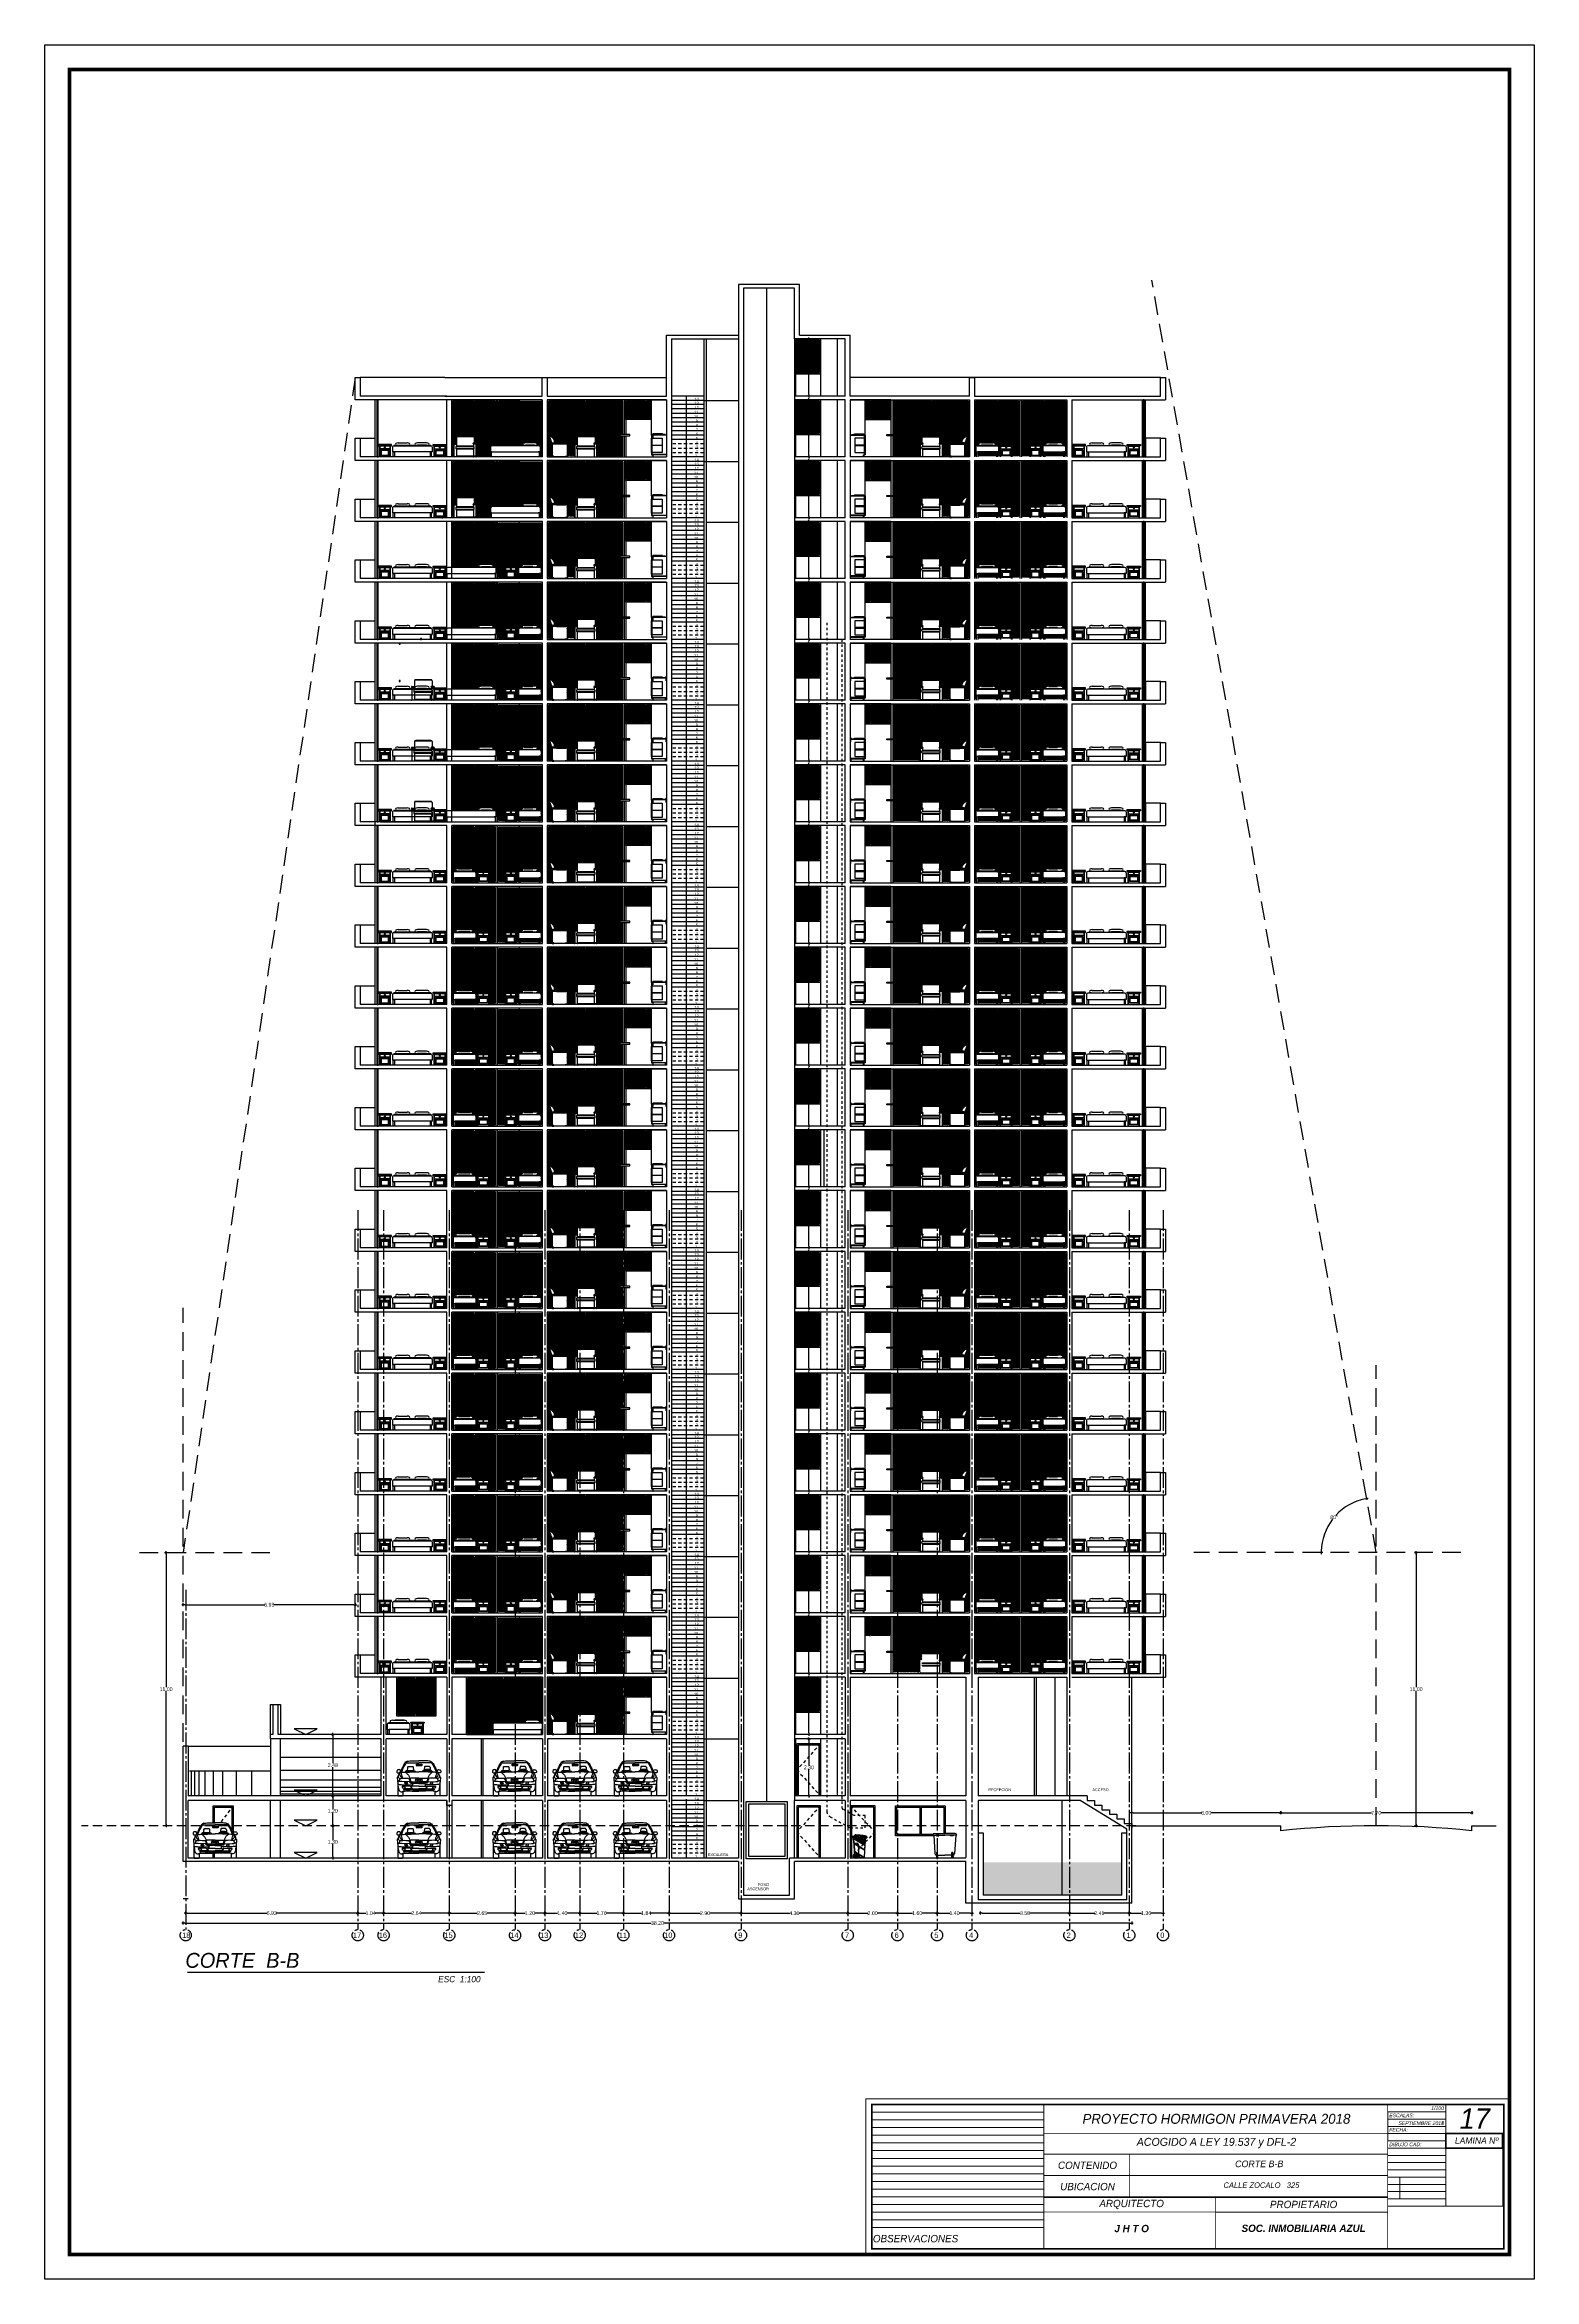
# Model space of a CAD drawing. Header units: millimetres. Extents: x 1217 to 2428, y 234 to 644.
# Drawn here: x 2218.5 to 2278.5, y 357.9 to 447.9 of the extents above; entities that cross this region are included whole.
import ezdxf

# ---------------------------------------------------------------- set-up
doc = ezdxf.new("R2010")
doc.units = ezdxf.units.MM
for name, pattern in [('ACAD_ISO04W100', [30, 24, -3, 0, -3]), ('HIDDEN', [0.375, 0.25, -0.125]), ('HIDDEN2', [0.1875, 0.125, -0.0625])]:
    doc.linetypes.add(name, pattern=pattern)
doc.layers.get('0').update_dxf_attribs({"lineweight": 5})
for name, color, linetype in [('0.1', 251, 'Continuous'), ('0.2', 2, 'Continuous'), ('0.3', 6, 'Continuous'), ('CORTES', 30, 'Continuous'), ('EJES', 8, 'Continuous'), ('ESTRUCTURA', 3, 'Continuous'), ('MURO', 5, 'Continuous')]:
    doc.layers.add(name, color=color, linetype=linetype)
doc.styles.add('INTERARQ', font='arial.ttf')
doc.styles.get("Standard").update_dxf_attribs({"font": 'arial.ttf'})
doc.dimstyles.new('ESCALA_1-50', dxfattribs={"dimtxt": 0.15, "dimasz": 0.06, "dimexe": 0.18, "dimexo": 0.0625, "dimgap": 0, "dimtad": 0, "dimtih": 1, "dimtoh": 1, "dimzin": 0, "dimdsep": 46, "dimtxsty": 'INTERARQ', "dimblk": 'DIMTICK', "dimcen": 0, "dimse1": 1, "dimse2": 1, "dimclrd": 256, "dimclre": 1, "dimclrt": 2, "dimadec": 0, "dimazin": 0, "dimtfac": 4.5, "dimtofl": 0, "dimtmove": 2, "dimatfit": 3, "dimldrblk": 'DIMTICK', "dimfxl": 1, "dimtolj": 1, "dimtzin": 0, "dimarcsym": 0})
pattern_1 = [(45, (422.33998, -314.87355), (-0.0224506403, 0.0224506403), [])]
pattern_2 = [(45, (422.33998, -312.42355), (-0.0224506403, 0.0224506403), [])]
pattern_3 = [(45, (422.33998, -309.97355), (-0.0224506403, 0.0224506403), [])]
pattern_4 = [(45, (422.33998, -307.52355), (-0.0224506403, 0.0224506403), [])]
pattern_5 = [(45, (422.33998, -305.07355), (-0.0224506403, 0.0224506403), [])]
pattern_6 = [(45, (422.33998, -302.62355), (-0.0224506403, 0.0224506403), [])]
pattern_7 = [(45, (422.33998, -300.173548), (-0.0224506403, 0.0224506403), [])]
pattern_8 = [(45, (422.33998, -297.723548), (-0.0224506403, 0.0224506403), [])]
pattern_9 = [(45, (422.33998, -295.273548), (-0.0224506403, 0.0224506403), [])]
pattern_10 = [(45, (422.33998, -292.823548), (-0.0224506403, 0.0224506403), [])]
pattern_11 = [(45, (422.33998, -290.373547), (-0.0224506403, 0.0224506403), [])]
pattern_12 = [(45, (422.33998, -287.923547), (-0.0224506403, 0.0224506403), [])]
pattern_13 = [(45, (422.33998, -285.473547), (-0.0224506403, 0.0224506403), [])]
pattern_14 = [(45, (422.33998, -283.023547), (-0.0224506403, 0.0224506403), [])]
pattern_15 = [(45, (422.33998, -280.573547), (-0.0224506403, 0.0224506403), [])]
pattern_16 = [(45, (422.33998, -278.123546), (-0.0224506403, 0.0224506403), [])]
pattern_17 = [(45, (422.33998, -275.673546), (-0.0224506403, 0.0224506403), [])]
pattern_18 = [(45, (422.33998, -273.22355), (-0.0224506403, 0.0224506403), [])]
pattern_19 = [(45, (422.33998, -270.773552), (-0.0224506403, 0.0224506403), [])]
pattern_20 = [(45, (422.33998, -268.323555), (-0.0224506403, 0.0224506403), [])]
pattern_21 = [(45, (422.33998, -265.873558), (-0.0224506403, 0.0224506403), [])]
pattern_22 = [(45, (422.339967, -273.223546), (-0.0224506403, 0.0224506403), [])]
pattern_23 = [(45, (422.339955, -270.773546), (-0.0224506403, 0.0224506403), [])]
pattern_24 = [(45, (422.33998, -268.323546), (-0.0224506403, 0.0224506403), [])]
pattern_25 = [(45, (422.33998, -265.873545), (-0.0224506403, 0.0224506403), [])]
pattern_26 = [(45, (422.33998, -317.32355), (-0.0224506403, 0.0224506403), [])]
pattern_27 = [(45, (422.41794, -309.97355), (-0.0224506403, 0.0224506403), [])]
pattern_28 = [(45, (422.41794, -312.42355), (-0.0224506403, 0.0224506403), [])]
pattern_29 = [(45, (422.41794, -314.87355), (-0.0224506403, 0.0224506403), [])]
pattern_30 = [(45, (422.41794, -307.52355), (-0.0224506403, 0.0224506403), [])]
pattern_31 = [(45, (422.41794, -305.07355), (-0.0224506403, 0.0224506403), [])]
pattern_32 = [(45, (422.41794, -302.62355), (-0.0224506403, 0.0224506403), [])]
pattern_33 = [(45, (422.41794, -300.173548), (-0.0224506403, 0.0224506403), [])]
pattern_34 = [(45, (422.41794, -297.723548), (-0.0224506403, 0.0224506403), [])]
pattern_35 = [(45, (422.41794, -295.273548), (-0.0224506403, 0.0224506403), [])]
pattern_36 = [(45, (422.41794, -292.823548), (-0.0224506403, 0.0224506403), [])]
pattern_37 = [(45, (422.41794, -290.373547), (-0.0224506403, 0.0224506403), [])]
pattern_38 = [(45, (422.41794, -287.923547), (-0.0224506403, 0.0224506403), [])]
pattern_39 = [(45, (422.41794, -285.473547), (-0.0224506403, 0.0224506403), [])]
pattern_40 = [(45, (422.41794, -283.02355), (-0.0224506403, 0.0224506403), [])]
pattern_41 = [(45, (0, 2.45001), (-0.0224506403, 0.0224506403), [])]

# ---------------------------------------------------------------- blocks, each defined once
blk = doc.blocks.new('DGHDFG')
at = {"layer": '0.2', "linetype": 'Continuous'}
for p, q in [((1828.854, 690.599), (1828.881, 690.599)), ((1828.854, 690.599), (1828.881, 690.599)), ((1828.869, 690.634), (1828.926, 690.634)), ((1828.869, 690.634), (1828.926, 690.634)), ((1828.882, 690.586), (1828.882, 690.611)), ((1828.882, 690.611), (1829.452, 690.611)), ((1828.882, 690.611), (1829.452, 690.611)), ((1828.882, 690.586), (1828.882, 690.611)), ((1828.922, 690.586), (1828.882, 690.586)), ((1828.922, 690.586), (1828.882, 690.586)), ((1828.935, 690.357), (1828.922, 690.586)), ((1828.922, 690.586), (1829.289, 690.586)), ((1828.922, 690.586), (1829.289, 690.586)), ((1828.935, 690.357), (1828.922, 690.586)), ((1828.942, 690.357), (1828.935, 690.357)), ((1828.942, 690.357), (1828.935, 690.357)), ((1828.963, 689.931), (1828.942, 690.357)), ((1828.942, 690.357), (1829.066, 690.357)), ((1828.963, 689.931), (1828.942, 690.357)), ((1829, 690.704), (1829.425, 690.648)), ((1829, 690.704), (1829.425, 690.648)), ((1829.104, 690.32), (1829.129, 689.776)), ((1829.109, 690.586), (1829.109, 690.488)), ((1829.109, 690.586), (1829.109, 690.488)), ((1829.229, 690.586), (1829.229, 690.488)), ((1829.229, 690.586), (1829.229, 690.488)), ((1829.289, 690.586), (1829.403, 690.576)), ((1829.289, 690.586), (1829.403, 690.576)), ((1829.312, 690.362), (1829.395, 690.362)), ((1829.369, 689.776), (1829.396, 690.362)), ((1829.369, 689.776), (1829.396, 690.362)), ((1829.395, 690.362), (1829.401, 690.362)), ((1829.395, 690.362), (1829.401, 690.362)), ((1829.401, 690.362), (1829.408, 690.537)), ((1829.401, 690.362), (1829.408, 690.537)), ((1829.454, 690.576), (1829.403, 690.576)), ((1829.403, 690.576), (1829.403, 690.536)), ((1829.403, 690.576), (1829.403, 690.536)), ((1829.454, 690.576), (1829.403, 690.576)), ((1829.408, 690.537), (1829.442, 690.576)), ((1829.408, 690.537), (1829.442, 690.576)), ((1829.425, 690.648), (1829.443, 690.652)), ((1829.425, 690.648), (1829.443, 690.652)), ((1829.443, 690.652), (1829.434, 690.638)), ((1829.443, 690.652), (1829.434, 690.638)), ((1829.434, 690.638), (1829.436, 690.615)), ((1829.434, 690.638), (1829.436, 690.615)), ((1829.452, 690.611), (1829.454, 690.576)), ((1829.452, 690.611), (1829.454, 690.576)), ((1829.369, 689.776), (1829.054, 689.776)), ((1829.369, 689.776), (1829.054, 689.776))]:
    blk.add_line(p, q, dxfattribs=at)
for radius in [0.0897, 0.0897, 0.0691, 0.0691, 0.0274, 0.0274]:
    blk.add_circle((1829.009, 689.854), radius, dxfattribs=at)
for centre, radius, start, end in [((1828.864, 690.615), 0.0191, 76.59413, 236.46953), ((1828.864, 690.615), 0.0191, 76.59412, 236.46953), ((1828.899, 690.714), 0.0838, 288.43495, 335.27082), ((1828.899, 690.714), 0.0838, 288.43495, 335.27082), ((1829, 690.679), 0.0249, 90, 180), ((1829, 690.679), 0.0249, 90, 180), ((1829.066, 690.319), 0.0384, 2.68378, 90)]:
    blk.add_arc(centre, radius, start, end, dxfattribs=at)
mesh = blk.add_polyface(dxfattribs=at)
corners = [(1828.953, 689.784), (1828.986, 689.768), (1828.946, 689.792), (1829, 689.767), (1828.931, 689.809), (1829.022, 689.765), (1828.926, 689.825), (1829.034, 689.77), (1828.92, 689.841), (1829.054, 689.776), (1828.921, 689.859), (1829.084, 689.776), (1828.922, 689.877), (1829.152, 689.776), (1828.938, 689.909), (1829.213, 689.776), (1828.963, 689.931), (1829.369, 689.776), (1828.958, 690.031), (1829.383, 690.08), (1828.942, 690.353), (1828.935, 690.357), (1829.383, 690.084), (1828.942, 690.357), (1828.935, 690.362), (1829.391, 690.266), (1828.924, 690.556), (1828.854, 690.599), (1829.392, 690.27), (1828.923, 690.561), (1828.882, 690.586), (1828.861, 690.599), (1828.847, 690.608), (1829.392, 690.271), (1828.923, 690.562), (1828.883, 690.586), (1828.882, 690.587), (1828.862, 690.599), (1828.846, 690.61), (1829.392, 690.283), (1828.923, 690.574), (1828.903, 690.586), (1828.882, 690.599), (1828.846, 690.622), (1829.392, 690.284), (1828.922, 690.576), (1828.905, 690.586), (1828.846, 690.623), (1829.393, 690.294), (1828.922, 690.586), (1828.856, 690.627), (1829.393, 690.308), (1828.868, 690.634), (1829.395, 690.344), (1828.926, 690.634), (1828.926, 690.634), (1829.395, 690.351), (1828.933, 690.637), (1829.396, 690.358), (1828.94, 690.64), (1829.396, 690.362), (1828.943, 690.643), (1829.401, 690.362), (1828.946, 690.644), (1829.401, 690.366), (1828.949, 690.646), (1829.401, 690.375), (1828.955, 690.651), (1829.402, 690.386), (1828.962, 690.658), (1829.402, 690.396), (1828.968, 690.665), (1829.403, 690.404), (1828.972, 690.671), (1829.403, 690.415), (1828.976, 690.679), (1829.404, 690.435), (1828.983, 690.697), (1829, 690.703), (1829.404, 690.453), (1829, 690.703), (1829.176, 690.681), (1829.408, 690.537), (1829.213, 690.676), (1829.418, 690.549), (1829.299, 690.665), (1829.442, 690.576), (1829.314, 690.663), (1829.454, 690.576), (1829.371, 690.655), (1829.436, 690.615), (1829.452, 690.605), (1829.383, 690.654), (1829.435, 690.622), (1829.452, 690.611), (1829.416, 690.65), (1829.434, 690.638), (1829.425, 690.648), (1829.436, 690.642), (1829.443, 690.652)]
mesh.append_faces([[corners[k] for k in face] for face in [(0, 0, 1, 2), (2, 1, 3, 4), (4, 3, 5, 6), (6, 5, 7, 8), (8, 7, 9, 10), (10, 9, 11, 12), (12, 11, 13, 14), (14, 13, 15, 16), (16, 15, 17, 18), (18, 17, 19, 20), (21, 21, 23, 24), (20, 19, 22, 23), (24, 22, 25, 26), (27, 27, 31, 32), (26, 25, 28, 29), (32, 31, 37, 38), (30, 30, 35, 36), (29, 28, 33, 34), (38, 37, 42, 43), (36, 35, 41, 42), (34, 33, 39, 40), (43, 41, 46, 47), (40, 39, 44, 45), (47, 46, 49, 50), (45, 44, 48, 49), (50, 48, 51, 52), (52, 51, 53, 54), (55, 53, 56, 57), (57, 56, 58, 59), (59, 58, 60, 61), (61, 60, 62, 63), (63, 62, 64, 65), (65, 64, 66, 67), (67, 66, 68, 69), (69, 68, 70, 71), (71, 70, 72, 73), (73, 72, 74, 75), (75, 74, 76, 77), (77, 76, 79, 80), (78, 79, 82, 81), (81, 82, 84, 83), (83, 84, 86, 85), (85, 86, 88, 87), (87, 88, 91, 89), (89, 90, 93, 92), (90, 91, 94, 94), (92, 93, 96, 95), (95, 96, 98, 97), (97, 98, 99, 99)]], dxfattribs={"vtx0": -1, "vtx2": -1})
blk = doc.blocks.new('A$C0762399E')
for p, q in [((0.393, 1.01), (0.698, 1.013)), ((0.45, 1.027), (0.648, 1.027)), ((0.467, 1.187), (0.621, 1.187)), ((0.79, 1.221), (0.79, 1.277)), ((0.798, 1.285), (1.003, 1.285)), ((1.003, 1.213), (0.798, 1.213)), ((1.011, 1.277), (1.011, 1.221)), ((1.356, 1.01), (1.099, 1.013)), ((1.319, 1.027), (1.121, 1.027)), ((1.302, 1.187), (1.148, 1.187)), ((0.044, 0.77), (0.018, 0.748)), ((0.018, 0.748), (0.033, 0.471)), ((0.033, 0.558), (0.033, 0.019)), ((0.033, 0.019), (0.046, 0)), ((0.046, 0), (0.223, 0)), ((0.532, 0.567), (0.199, 0.578)), ((0.24, 0.021), (0.223, 0)), ((0.24, 0.186), (0.24, 0.021)), ((0.402, 0.391), (0.277, 0.393)), ((0.473, 0.272), (0.284, 0.276)), ((0.479, 0.24), (0.311, 0.244)), ((0.313, 0.39), (0.348, 0.289)), ((0.578, 0.289), (0.348, 0.289)), ((0.532, 0.389), (0.402, 0.391)), ((0.585, 0.272), (0.473, 0.272)), ((0.596, 0.24), (0.479, 0.24)), ((0.495, 0.681), (0.532, 0.567)), ((0.556, 0.372), (0.578, 0.289)), ((0.884, 0.387), (0.58, 0.387)), ((0.58, 0.387), (0.605, 0.299)), ((0.596, 0.24), (0.585, 0.272)), ((0.615, 0.268), (0.884, 0.268)), ((0.626, 0.237), (0.615, 0.268)), ((0.624, 0.289), (0.884, 0.289)), ((0.626, 0.237), (0.884, 0.237)), ((0.635, 0.471), (0.635, 0.387)), ((0.884, 0.5), (0.672, 0.5)), ((0.884, 0.5), (1.096, 0.5)), ((0.884, 0.387), (1.189, 0.387)), ((1.145, 0.289), (0.884, 0.289)), ((1.153, 0.268), (0.884, 0.268)), ((1.142, 0.237), (0.884, 0.237)), ((1.134, 0.471), (1.134, 0.387)), ((1.142, 0.237), (1.153, 0.268)), ((1.189, 0.387), (1.164, 0.299)), ((1.173, 0.24), (1.184, 0.272)), ((1.173, 0.24), (1.29, 0.24)), ((1.184, 0.272), (1.296, 0.272)), ((1.212, 0.372), (1.191, 0.289)), ((1.191, 0.289), (1.421, 0.289)), ((1.273, 0.681), (1.237, 0.567)), ((1.237, 0.567), (1.57, 0.578)), ((1.237, 0.389), (1.367, 0.391)), ((1.29, 0.24), (1.457, 0.244)), ((1.296, 0.272), (1.485, 0.276)), ((1.367, 0.391), (1.491, 0.393)), ((1.456, 0.39), (1.421, 0.289)), ((1.528, 0.186), (1.528, 0.021)), ((1.528, 0.021), (1.546, 0)), ((1.723, 0), (1.546, 0)), ((1.735, 0.019), (1.723, 0)), ((1.724, 0.77), (1.751, 0.748)), ((1.751, 0.748), (1.735, 0.471)), ((1.735, 0.558), (1.735, 0.019))]:
    blk.add_line(p, q)
for centre, major_axis, start_param, end_param in [((0.798, 1.277), (0, 0.00801), 0, 1.570796), ((0.798, 1.221), (0, 0.00801), 1.570796, 3.141593), ((1.003, 1.277), (0, 0.00801), -1.570796, 0), ((1.003, 1.221), (0, 0.00801), 3.141593, 4.712389), ((0.274, 0.348), (0, 0.0461), -1.570796, 4.712389), ((0.789, 0.642), (0, 0.0423), 4.712389, 10.995574), ((0.855, 0.645), (0, 0.0413), 4.712389, 10.995574), ((0.914, 0.645), (0, 0.0413), 4.712389, 10.995574), ((0.98, 0.642), (0, 0.0423), 4.712389, 10.995574), ((1.495, 0.348), (0, 0.0461), -1.570796, 4.712389)]:
    blk.add_ellipse(centre, major_axis=major_axis, ratio=0.985583, start_param=start_param, end_param=end_param)
for points, knots in [([(0.143, 0.995), (0.143, 1.002), (0.141, 1.017), (0.14, 1.041), (0.114, 1.067), (0.074, 1.054), (0.032, 1.054), (0.002, 1.02), (-0.003, 0.981), (0.006, 0.942), (0.047, 0.927), (0.078, 0.939), (0.116, 0.931), (0.122, 0.955), (0.142, 0.958), (0.15, 0.949), (0.156, 0.948)], [0, 0, 0, 0, 0.0196918, 0.0469339, 0.0687702, 0.1165404, 0.1581289, 0.1948659, 0.237537, 0.2735027, 0.3011615, 0.3532, 0.3786345, 0.3957657, 0.4128505, 0.428549, 0.428549, 0.428549, 0.428549]), ([(0.155, 0.948), (0.135, 0.939), (0.072, 0.897), (0.063, 0.817), (0.044, 0.77)], [0, 0, 0, 0, 0.0647936, 0.2151508, 0.2151508, 0.2151508, 0.2151508]), ([(0.102, 0.91), (0.105, 0.887), (0.117, 0.839), (0.154, 0.766), (0.203, 0.739), (0.226, 0.723)], [0, 0, 0, 0, 0.0694197, 0.1474029, 0.2316362, 0.2316362, 0.2316362, 0.2316362]), ([(0.123, 0.989), (0.128, 0.995), (0.144, 0.996), (0.157, 0.993), (0.163, 0.988)], [0, 0, 0, 0, 0.02044679, 0.04135512, 0.04135512, 0.04135512, 0.04135512]), ([(0.206, 1.008), (0.19, 1.008), (0.157, 0.995), (0.151, 0.946), (0.165, 0.922), (0.17, 0.91)], [0, 0, 0, 0, 0.047564, 0.0877206, 0.1283319, 0.1283319, 0.1283319, 0.1283319]), ([(0.431, 1.401), (0.411, 1.401), (0.362, 1.371), (0.291, 1.278), (0.218, 1.145), (0.178, 1.034), (0.161, 0.984)], [0, 0, 0, 0, 0.0601891, 0.1576359, 0.3505039, 0.5068541, 0.5068541, 0.5068541, 0.5068541]), ([(0.431, 1.401), (0.404, 1.385), (0.35, 1.302), (0.253, 1.145), (0.202, 0.996), (0.17, 0.91)], [0, 0, 0, 0, 0.0954655, 0.2803949, 0.5547771, 0.5547771, 0.5547771, 0.5547771]), ([(0.17, 0.91), (0.184, 0.873), (0.205, 0.811), (0.217, 0.747), (0.226, 0.723)], [0, 0, 0, 0, 0.1158529, 0.1927663, 0.1927663, 0.1927663, 0.1927663]), ([(0.196, 0.941), (0.234, 0.951), (0.363, 0.957), (0.592, 0.968), (0.782, 0.972), (0.884, 0.972)], [0, 0, 0, 0, 0.118801, 0.3830667, 0.6892102, 0.6892102, 0.6892102, 0.6892102]), ([(0.393, 1.01), (0.386, 1.01), (0.372, 1.008), (0.354, 0.999), (0.345, 0.986), (0.339, 0.972), (0.337, 0.962), (0.336, 0.956)], [0, 0, 0, 0, 0.548928, 1.06378, 1.433579, 1.776931, 2.192959, 2.192959, 2.192959, 2.192959]), ([(0.368, 1.329), (0.421, 1.333), (0.545, 1.336), (0.717, 1.341), (0.836, 1.339), (0.884, 1.339)], [0, 0, 0, 0, 0.1602553, 0.3709574, 0.5166785, 0.5166785, 0.5166785, 0.5166785]), ([(0.386, 0.958), (0.379, 0.96), (0.372, 0.936), (0.391, 0.915), (0.429, 0.886), (0.464, 0.838), (0.497, 0.784), (0.526, 0.73), (0.526, 0.67), (0.546, 0.624), (0.559, 0.592), (0.574, 0.575), (0.608, 0.568), (0.673, 0.569), (0.771, 0.565), (0.846, 0.564), (0.884, 0.564)], [0, 0, 0, 0, 0.0207783, 0.0434063, 0.086193, 0.1600623, 0.2180782, 0.2752155, 0.3377244, 0.3914301, 0.422808, 0.438689, 0.4577892, 0.5238556, 0.6362427, 0.7500368, 0.7500368, 0.7500368, 0.7500368]), ([(0.434, 1.154), (0.43, 1.142), (0.423, 1.115), (0.424, 1.078), (0.419, 1.048), (0.427, 1.032), (0.438, 1.026), (0.446, 1.027), (0.45, 1.027)], [0, 0, 0, 0, 0.036683, 0.0803571, 0.1106049, 0.1229673, 0.1321338, 0.145492, 0.145492, 0.145492, 0.145492]), ([(0.431, 1.401), (0.488, 1.408), (0.639, 1.419), (0.79, 1.415), (0.884, 1.415)], [0, 0, 0, 0, 0.1718014, 0.4537492, 0.4537492, 0.4537492, 0.4537492]), ([(0.434, 1.154), (0.436, 1.158), (0.441, 1.169), (0.452, 1.18), (0.462, 1.187), (0.467, 1.187)], [0, 0, 0, 0, 0.01512727, 0.03338977, 0.04812819, 0.04812819, 0.04812819, 0.04812819]), ([(0.621, 1.187), (0.627, 1.187), (0.637, 1.189), (0.653, 1.179), (0.654, 1.152), (0.665, 1.114), (0.667, 1.072), (0.664, 1.039), (0.653, 1.027), (0.648, 1.027)], [0, 0, 0, 0, 0.017833, 0.0294408, 0.0497292, 0.0905574, 0.1493816, 0.1731214, 0.1884376, 0.1884376, 0.1884376, 0.1884376]), ([(0.698, 1.013), (0.702, 1.013), (0.712, 1.012), (0.727, 1.005), (0.741, 0.99), (0.749, 0.979), (0.755, 0.971)], [0, 0, 0, 0, 0.34141, 0.765221, 1.164188, 1.85785, 1.85785, 1.85785, 1.85785]), ([(1.338, 1.401), (1.281, 1.408), (1.13, 1.419), (0.978, 1.415), (0.884, 1.415)], [0, 0, 0, 0, 0.1718014, 0.4537492, 0.4537492, 0.4537492, 0.4537492]), ([(1.401, 1.329), (1.348, 1.333), (1.224, 1.336), (1.052, 1.341), (0.933, 1.339), (0.884, 1.339)], [0, 0, 0, 0, 0.1602553, 0.3709574, 0.5166785, 0.5166785, 0.5166785, 0.5166785]), ([(1.572, 0.941), (1.534, 0.951), (1.405, 0.957), (1.177, 0.968), (0.986, 0.972), (0.884, 0.972)], [0, 0, 0, 0, 0.118801, 0.3830667, 0.6892102, 0.6892102, 0.6892102, 0.6892102]), ([(1.383, 0.958), (1.39, 0.96), (1.397, 0.936), (1.377, 0.915), (1.34, 0.886), (1.305, 0.838), (1.272, 0.784), (1.243, 0.73), (1.243, 0.67), (1.223, 0.624), (1.21, 0.592), (1.195, 0.575), (1.161, 0.568), (1.095, 0.569), (0.998, 0.565), (0.922, 0.564), (0.884, 0.564)], [0, 0, 0, 0, 0.0207783, 0.0434063, 0.086193, 0.1600623, 0.2180782, 0.2752155, 0.3377244, 0.3914301, 0.422808, 0.438689, 0.4577892, 0.5238556, 0.6362427, 0.7500368, 0.7500368, 0.7500368, 0.7500368]), ([(1.071, 1.013), (1.066, 1.013), (1.056, 1.012), (1.042, 1.005), (1.028, 0.99), (1.019, 0.979), (1.014, 0.971)], [0, 0, 0, 0, 0.34141, 0.765221, 1.164188, 1.85785, 1.85785, 1.85785, 1.85785]), ([(1.046, 0.976), (1.054, 0.989), (1.072, 1.019), (1.116, 1.057), (1.175, 1.082), (1.238, 1.086), (1.306, 1.075), (1.362, 1.038), (1.4, 0.995), (1.415, 0.967), (1.42, 0.957)], [0, 0, 0, 0, 1.111135, 2.660995, 4.257463, 5.907866, 7.430432, 9.359443, 10.85602, 11.72811, 11.72811, 11.72811, 11.72811]), ([(1.068, 0.97), (1.073, 0.979), (1.086, 1.002), (1.117, 1.031), (1.165, 1.054), (1.221, 1.065), (1.274, 1.059), (1.315, 1.041), (1.35, 1.02), (1.373, 0.988), (1.388, 0.967), (1.394, 0.958)], [0.643017, 0.643017, 0.643017, 0.643017, 1.402629, 2.583728, 3.813932, 5.389278, 6.848739, 7.774605, 8.80308, 9.884391, 10.707911, 10.707911, 10.707911, 10.707911]), ([(1.148, 1.187), (1.142, 1.187), (1.132, 1.189), (1.116, 1.179), (1.115, 1.152), (1.104, 1.114), (1.102, 1.075), (1.103, 1.05), (1.105, 1.045)], [0, 0, 0, 0, 0.45179, 0.745869, 1.259863, 2.294225, 3.784505, 4.146199, 4.146199, 4.146199, 4.146199]), ([(1.335, 1.154), (1.332, 1.158), (1.328, 1.169), (1.317, 1.18), (1.307, 1.187), (1.302, 1.187)], [0, 0, 0, 0, 0.01512727, 0.03338977, 0.04812819, 0.04812819, 0.04812819, 0.04812819]), ([(1.335, 1.029), (1.334, 1.028), (1.329, 1.026), (1.323, 1.027), (1.319, 1.027)], [3.2602864, 3.2602864, 3.2602864, 3.2602864, 3.347542, 3.6859629, 3.6859629, 3.6859629, 3.6859629]), ([(1.335, 1.154), (1.338, 1.142), (1.346, 1.115), (1.344, 1.079), (1.349, 1.055), (1.347, 1.046)], [0, 0, 0, 0, 0.929344, 2.035806, 2.7062, 2.7062, 2.7062, 2.7062]), ([(1.338, 1.401), (1.358, 1.401), (1.407, 1.371), (1.478, 1.278), (1.55, 1.145), (1.591, 1.034), (1.608, 0.984)], [0, 0, 0, 0, 0.0601891, 0.1576359, 0.3505039, 0.5068541, 0.5068541, 0.5068541, 0.5068541]), ([(1.338, 1.401), (1.365, 1.385), (1.418, 1.302), (1.516, 1.145), (1.566, 0.996), (1.599, 0.91)], [0, 0, 0, 0, 0.0954655, 0.2803949, 0.5547771, 0.5547771, 0.5547771, 0.5547771]), ([(1.386, 1.009), (1.39, 1.009), (1.4, 1.006), (1.414, 0.999), (1.424, 0.986), (1.43, 0.972), (1.432, 0.962), (1.433, 0.956)], [0.275756, 0.275756, 0.275756, 0.275756, 0.548928, 1.06378, 1.433579, 1.776931, 2.192959, 2.192959, 2.192959, 2.192959]), ([(1.599, 0.91), (1.584, 0.873), (1.564, 0.811), (1.551, 0.747), (1.543, 0.723)], [0, 0, 0, 0, 0.1158529, 0.1927663, 0.1927663, 0.1927663, 0.1927663]), ([(1.667, 0.91), (1.663, 0.887), (1.652, 0.839), (1.615, 0.766), (1.566, 0.739), (1.543, 0.723)], [0, 0, 0, 0, 0.0694197, 0.1474029, 0.2316362, 0.2316362, 0.2316362, 0.2316362]), ([(1.563, 1.008), (1.578, 1.008), (1.612, 0.995), (1.618, 0.946), (1.604, 0.922), (1.599, 0.91)], [0, 0, 0, 0, 0.047564, 0.0877206, 0.1283319, 0.1283319, 0.1283319, 0.1283319]), ([(1.645, 0.989), (1.641, 0.995), (1.625, 0.996), (1.611, 0.993), (1.606, 0.988)], [0, 0, 0, 0, 0.02044679, 0.04135512, 0.04135512, 0.04135512, 0.04135512]), ([(1.626, 0.995), (1.626, 1.002), (1.628, 1.017), (1.629, 1.041), (1.654, 1.067), (1.694, 1.054), (1.737, 1.054), (1.767, 1.02), (1.772, 0.981), (1.762, 0.942), (1.722, 0.927), (1.691, 0.939), (1.653, 0.931), (1.647, 0.955), (1.626, 0.958), (1.618, 0.949), (1.613, 0.948)], [0, 0, 0, 0, 0.0196918, 0.0469339, 0.0687702, 0.1165404, 0.1581289, 0.1948659, 0.237537, 0.2735027, 0.3011615, 0.3532, 0.3786345, 0.3957657, 0.4128505, 0.428549, 0.428549, 0.428549, 0.428549]), ([(1.614, 0.948), (1.633, 0.939), (1.697, 0.897), (1.706, 0.817), (1.724, 0.77)], [0, 0, 0, 0, 0.0647936, 0.2151508, 0.2151508, 0.2151508, 0.2151508]), ([(0.026, 0.61), (0.036, 0.607), (0.064, 0.603), (0.091, 0.6), (0.108, 0.601)], [0, 0, 0, 0, 0.03352122, 0.08275528, 0.08275528, 0.08275528, 0.08275528]), ([(0.033, 0.471), (0.035, 0.45), (0.049, 0.399), (0.064, 0.316), (0.069, 0.232), (0.111, 0.194), (0.15, 0.172), (0.19, 0.163), (0.229, 0.181), (0.261, 0.195), (0.366, 0.202), (0.574, 0.198), (0.767, 0.196), (0.884, 0.199)], [0, 0, 0, 0, 0.063049, 0.154497, 0.253624, 0.296431, 0.314931, 0.3893, 0.405203, 0.443052, 0.492142, 0.718098, 1.069536, 1.069536, 1.069536, 1.069536]), ([(0.033, 0.471), (0.051, 0.47), (0.116, 0.461), (0.269, 0.446), (0.453, 0.445), (0.589, 0.446), (0.639, 0.449)], [0, 0, 0, 0, 0.0536615, 0.1975957, 0.4588745, 0.6063632, 0.6063632, 0.6063632, 0.6063632]), ([(0.05, 0.784), (0.055, 0.772), (0.066, 0.747), (0.092, 0.712), (0.121, 0.701), (0.136, 0.698)], [0, 0, 0, 0, 0.0378212, 0.0816698, 0.12574, 0.12574, 0.12574, 0.12574]), ([(0.115, 0.588), (0.11, 0.589), (0.103, 0.623), (0.112, 0.655), (0.131, 0.704), (0.257, 0.715), (0.365, 0.711), (0.47, 0.712), (0.493, 0.702), (0.493, 0.688), (0.495, 0.681)], [0, 0, 0, 0, 0.014448, 0.0781418, 0.1164324, 0.1541273, 0.4266135, 0.4576375, 0.4720932, 0.4942785, 0.4942785, 0.4942785, 0.4942785]), ([(0.199, 0.578), (0.176, 0.579), (0.148, 0.58), (0.12, 0.588), (0.115, 0.588)], [0, 0, 0, 0, 0.06777526, 0.08486003, 0.08486003, 0.08486003, 0.08486003]), ([(0.274, 0.394), (0.266, 0.394), (0.252, 0.393), (0.234, 0.401), (0.22, 0.391), (0.207, 0.378), (0.213, 0.354), (0.224, 0.335), (0.234, 0.324), (0.239, 0.319)], [0, 0, 0, 0, 0.0233017, 0.0411942, 0.0538862, 0.0707293, 0.0936668, 0.1182238, 0.137989, 0.137989, 0.137989, 0.137989]), ([(0.284, 0.276), (0.279, 0.276), (0.271, 0.279), (0.264, 0.268), (0.267, 0.261), (0.273, 0.254), (0.289, 0.249), (0.302, 0.244), (0.311, 0.244)], [0, 0, 0, 0, 0.01349606, 0.02266249, 0.0285403, 0.03514669, 0.04950226, 0.07679962, 0.07679962, 0.07679962, 0.07679962]), ([(0.274, 0.301), (0.278, 0.298), (0.302, 0.287), (0.329, 0.289), (0.348, 0.289)], [0, 0, 0, 0, 0.01814875, 0.07653035, 0.07653035, 0.07653035, 0.07653035]), ([(0.318, 0.533), (0.316, 0.536), (0.32, 0.549), (0.352, 0.553), (0.38, 0.554), (0.409, 0.547), (0.419, 0.528), (0.422, 0.511), (0.43, 0.491), (0.391, 0.478), (0.365, 0.491), (0.32, 0.495), (0.32, 0.52), (0.317, 0.533)], [0, 0, 0, 0, 0.0129354, 0.0293715, 0.0897771, 0.1017748, 0.111895, 0.1505002, 0.1562851, 0.1695305, 0.2427746, 0.2557219, 0.2948095, 0.2948095, 0.2948095, 0.2948095]), ([(0.505, 0.566), (0.512, 0.552), (0.53, 0.531), (0.567, 0.513), (0.686, 0.517), (0.792, 0.512), (0.884, 0.512)], [0, 0, 0, 0, 0.0467422, 0.0762625, 0.1198892, 0.3979985, 0.3979985, 0.3979985, 0.3979985]), ([(0.884, 0.721), (0.828, 0.721), (0.73, 0.726), (0.617, 0.713), (0.554, 0.713), (0.526, 0.697), (0.526, 0.685)], [0, 0, 0, 0, 0.1685572, 0.2965898, 0.3335188, 0.3679152, 0.3679152, 0.3679152, 0.3679152]), ([(0.532, 0.567), (0.535, 0.558), (0.557, 0.541), (0.626, 0.542), (0.736, 0.538), (0.832, 0.536), (0.884, 0.536)], [0, 0, 0, 0, 0.0286932, 0.0725899, 0.2046333, 0.3605748, 0.3605748, 0.3605748, 0.3605748]), ([(0.532, 0.389), (0.538, 0.389), (0.551, 0.388), (0.555, 0.377), (0.556, 0.372)], [0, 0, 0, 0, 0.01790018, 0.03266252, 0.03266252, 0.03266252, 0.03266252]), ([(0.605, 0.299), (0.606, 0.295), (0.611, 0.288), (0.619, 0.289), (0.624, 0.289)], [0, 0, 0, 0, 0.00967169, 0.02282663, 0.02282663, 0.02282663, 0.02282663]), ([(0.635, 0.471), (0.635, 0.475), (0.635, 0.487), (0.651, 0.5), (0.665, 0.5), (0.672, 0.5)], [0, 0, 0, 0, 0.01314212, 0.03156243, 0.05389012, 0.05389012, 0.05389012, 0.05389012]), ([(0.884, 0.721), (0.941, 0.721), (1.039, 0.726), (1.152, 0.713), (1.215, 0.713), (1.243, 0.697), (1.242, 0.685)], [0, 0, 0, 0, 0.1685572, 0.2965898, 0.3335188, 0.3679152, 0.3679152, 0.3679152, 0.3679152]), ([(1.237, 0.567), (1.234, 0.558), (1.212, 0.541), (1.142, 0.542), (1.033, 0.538), (0.936, 0.536), (0.884, 0.536)], [0, 0, 0, 0, 0.0286932, 0.0725899, 0.2046333, 0.3605748, 0.3605748, 0.3605748, 0.3605748]), ([(1.264, 0.566), (1.256, 0.552), (1.239, 0.531), (1.202, 0.513), (1.083, 0.517), (0.977, 0.512), (0.884, 0.512)], [0, 0, 0, 0, 0.0467422, 0.0762625, 0.1198892, 0.3979985, 0.3979985, 0.3979985, 0.3979985]), ([(1.735, 0.471), (1.734, 0.45), (1.72, 0.399), (1.705, 0.316), (1.699, 0.232), (1.658, 0.194), (1.619, 0.172), (1.578, 0.163), (1.539, 0.181), (1.507, 0.195), (1.402, 0.202), (1.194, 0.198), (1.001, 0.196), (0.884, 0.199)], [0, 0, 0, 0, 0.063049, 0.154497, 0.253624, 0.296431, 0.314931, 0.3893, 0.405203, 0.443052, 0.492142, 0.718098, 1.069536, 1.069536, 1.069536, 1.069536]), ([(1.134, 0.471), (1.134, 0.475), (1.133, 0.487), (1.118, 0.5), (1.104, 0.5), (1.096, 0.5)], [0, 0, 0, 0, 0.01314212, 0.03156243, 0.05389012, 0.05389012, 0.05389012, 0.05389012]), ([(1.735, 0.471), (1.718, 0.47), (1.652, 0.461), (1.5, 0.446), (1.316, 0.445), (1.179, 0.446), (1.13, 0.449)], [0, 0, 0, 0, 0.0536615, 0.1975957, 0.4588745, 0.6063632, 0.6063632, 0.6063632, 0.6063632]), ([(1.164, 0.299), (1.163, 0.295), (1.158, 0.288), (1.149, 0.289), (1.145, 0.289)], [0, 0, 0, 0, 0.00967169, 0.02282663, 0.02282663, 0.02282663, 0.02282663]), ([(1.237, 0.389), (1.231, 0.389), (1.218, 0.388), (1.214, 0.377), (1.212, 0.372)], [0, 0, 0, 0, 0.01790018, 0.03266252, 0.03266252, 0.03266252, 0.03266252]), ([(1.654, 0.588), (1.659, 0.589), (1.666, 0.623), (1.657, 0.655), (1.637, 0.704), (1.511, 0.715), (1.404, 0.711), (1.299, 0.712), (1.276, 0.702), (1.276, 0.688), (1.273, 0.681)], [0, 0, 0, 0, 0.014448, 0.0781418, 0.1164324, 0.1541273, 0.4266135, 0.4576375, 0.4720932, 0.4942785, 0.4942785, 0.4942785, 0.4942785]), ([(1.45, 0.533), (1.452, 0.536), (1.448, 0.549), (1.416, 0.553), (1.389, 0.554), (1.36, 0.547), (1.35, 0.528), (1.347, 0.511), (1.339, 0.491), (1.378, 0.478), (1.403, 0.491), (1.448, 0.495), (1.449, 0.52), (1.452, 0.533)], [0, 0, 0, 0, 0.0129354, 0.0293715, 0.0897771, 0.1017748, 0.111895, 0.1505002, 0.1562851, 0.1695305, 0.2427746, 0.2557219, 0.2948095, 0.2948095, 0.2948095, 0.2948095]), ([(1.495, 0.301), (1.49, 0.298), (1.466, 0.287), (1.44, 0.289), (1.421, 0.289)], [0, 0, 0, 0, 0.01814875, 0.07653035, 0.07653035, 0.07653035, 0.07653035]), ([(1.485, 0.276), (1.489, 0.276), (1.498, 0.279), (1.504, 0.268), (1.501, 0.261), (1.496, 0.254), (1.48, 0.249), (1.467, 0.244), (1.457, 0.244)], [0, 0, 0, 0, 0.01349606, 0.02266249, 0.0285403, 0.03514669, 0.04950226, 0.07679962, 0.07679962, 0.07679962, 0.07679962]), ([(1.495, 0.394), (1.503, 0.394), (1.516, 0.393), (1.535, 0.401), (1.549, 0.391), (1.562, 0.378), (1.556, 0.354), (1.545, 0.335), (1.535, 0.324), (1.53, 0.319)], [0, 0, 0, 0, 0.0233017, 0.0411942, 0.0538862, 0.0707293, 0.0936668, 0.1182238, 0.137989, 0.137989, 0.137989, 0.137989]), ([(1.57, 0.578), (1.592, 0.579), (1.621, 0.58), (1.648, 0.588), (1.654, 0.588)], [0, 0, 0, 0, 0.06777526, 0.08486003, 0.08486003, 0.08486003, 0.08486003]), ([(1.719, 0.784), (1.713, 0.772), (1.702, 0.747), (1.676, 0.712), (1.647, 0.701), (1.633, 0.698)], [0, 0, 0, 0, 0.0378212, 0.0816698, 0.12574, 0.12574, 0.12574, 0.12574]), ([(1.743, 0.61), (1.732, 0.607), (1.705, 0.603), (1.677, 0.6), (1.661, 0.601)], [0, 0, 0, 0, 0.03352122, 0.08275528, 0.08275528, 0.08275528, 0.08275528])]:
    blk.add_open_spline(points, degree=3, knots=knots)
for points in [[(0.196, 0.941), (0.184, 0.935), (0.175, 0.922), (0.17, 0.91)], [(1.117, 1.028), (1.119, 1.028), (1.12, 1.027), (1.121, 1.027)], [(1.572, 0.941), (1.585, 0.935), (1.594, 0.922), (1.599, 0.91)]]:
    blk.add_open_spline(points, degree=3)
blk = doc.blocks.new('sillon elv 1')
at = {"layer": '0.2'}
blk.add_line((382065.234, 7753267.581), (382065.69, 7753267.581), dxfattribs=at)
for points in [[(382065.174, 7753268.114), (382065.174, 7753268.116), (382065.174, 7753268.117), (382065.175, 7753268.119), (382065.175, 7753268.121), (382065.175, 7753268.122), (382065.174, 7753268.124), (382065.174, 7753268.125), (382065.174, 7753268.127), (382065.174, 7753268.128), (382065.175, 7753268.129), (382065.175, 7753268.131), (382065.175, 7753268.132), (382065.175, 7753268.133), (382065.175, 7753268.133), (382065.176, 7753268.134), (382065.176, 7753268.135), (382065.176, 7753268.136), (382065.176, 7753268.136), (382065.177, 7753268.136), (382065.177, 7753268.137), (382065.178, 7753268.137), (382065.178, 7753268.137), (382065.178, 7753268.137), (382065.179, 7753268.138), (382065.18, 7753268.138), (382065.18, 7753268.138), (382065.181, 7753268.138), (382065.183, 7753268.138), (382065.185, 7753268.138), (382065.187, 7753268.138), (382065.19, 7753268.138), (382065.194, 7753268.138), (382065.198, 7753268.138), (382065.203, 7753268.138), (382065.209, 7753268.138), (382065.215, 7753268.138), (382065.22, 7753268.138), (382065.226, 7753268.139), (382065.231, 7753268.139), (382065.235, 7753268.139), (382065.239, 7753268.139), (382065.242, 7753268.139), (382065.244, 7753268.14), (382065.246, 7753268.14), (382065.247, 7753268.14), (382065.248, 7753268.141), (382065.248, 7753268.141), (382065.249, 7753268.141), (382065.249, 7753268.141), (382065.25, 7753268.141), (382065.25, 7753268.142), (382065.251, 7753268.142), (382065.252, 7753268.142), (382065.252, 7753268.142), (382065.253, 7753268.143), (382065.254, 7753268.143), (382065.254, 7753268.144), (382065.255, 7753268.144), (382065.256, 7753268.145), (382065.257, 7753268.147), (382065.258, 7753268.148), (382065.259, 7753268.15), (382065.26, 7753268.152), (382065.26, 7753268.154), (382065.261, 7753268.157), (382065.262, 7753268.161), (382065.262, 7753268.164), (382065.262, 7753268.168), (382065.263, 7753268.173), (382065.263, 7753268.177), (382065.263, 7753268.182), (382065.263, 7753268.186), (382065.262, 7753268.191), (382065.262, 7753268.196), (382065.262, 7753268.2), (382065.261, 7753268.205), (382065.26, 7753268.21), (382065.259, 7753268.215), (382065.258, 7753268.221), (382065.257, 7753268.226), (382065.255, 7753268.232), (382065.253, 7753268.238), (382065.25, 7753268.244), (382065.247, 7753268.25), (382065.244, 7753268.257), (382065.241, 7753268.263), (382065.237, 7753268.27), (382065.233, 7753268.277), (382065.228, 7753268.284), (382065.223, 7753268.291), (382065.218, 7753268.298), (382065.212, 7753268.305), (382065.206, 7753268.311), (382065.2, 7753268.318), (382065.194, 7753268.325), (382065.188, 7753268.331), (382065.182, 7753268.337), (382065.175, 7753268.343), (382065.169, 7753268.349), (382065.163, 7753268.354), (382065.158, 7753268.359), (382065.152, 7753268.364), (382065.147, 7753268.368), (382065.143, 7753268.372), (382065.139, 7753268.375), (382065.135, 7753268.378), (382065.132, 7753268.38), (382065.129, 7753268.382), (382065.126, 7753268.384), (382065.123, 7753268.385), (382065.121, 7753268.386), (382065.119, 7753268.387), (382065.117, 7753268.388), (382065.114, 7753268.389), (382065.112, 7753268.389), (382065.11, 7753268.39), (382065.108, 7753268.39), (382065.106, 7753268.39), (382065.104, 7753268.39), (382065.102, 7753268.39), (382065.1, 7753268.39), (382065.099, 7753268.39), (382065.097, 7753268.39), (382065.095, 7753268.389), (382065.093, 7753268.389), (382065.091, 7753268.389), (382065.09, 7753268.388), (382065.088, 7753268.388), (382065.087, 7753268.387), (382065.085, 7753268.387), (382065.084, 7753268.386), (382065.083, 7753268.386), (382065.082, 7753268.385), (382065.081, 7753268.385), (382065.08, 7753268.385), (382065.079, 7753268.384), (382065.078, 7753268.384), (382065.077, 7753268.383), (382065.076, 7753268.382), (382065.075, 7753268.382), (382065.074, 7753268.381), (382065.073, 7753268.38), (382065.073, 7753268.379), (382065.072, 7753268.378), (382065.071, 7753268.377), (382065.07, 7753268.376), (382065.07, 7753268.375), (382065.069, 7753268.373), (382065.068, 7753268.371), (382065.068, 7753268.37), (382065.067, 7753268.368), (382065.067, 7753268.366), (382065.067, 7753268.364), (382065.067, 7753268.361), (382065.067, 7753268.359), (382065.067, 7753268.356), (382065.067, 7753268.352), (382065.068, 7753268.348), (382065.07, 7753268.344), (382065.071, 7753268.339), (382065.073, 7753268.332), (382065.076, 7753268.325), (382065.079, 7753268.317), (382065.082, 7753268.307), (382065.087, 7753268.295), (382065.093, 7753268.282), (382065.099, 7753268.266), (382065.107, 7753268.248), (382065.115, 7753268.227), (382065.125, 7753268.205), (382065.134, 7753268.182), (382065.143, 7753268.161), (382065.152, 7753268.141), (382065.158, 7753268.125), (382065.164, 7753268.113), (382065.166, 7753268.107)], [(382065.748, 7753268.119), (382065.751, 7753268.118), (382065.754, 7753268.117), (382065.756, 7753268.116), (382065.758, 7753268.114), (382065.759, 7753268.113), (382065.76, 7753268.111), (382065.761, 7753268.11), (382065.762, 7753268.108), (382065.762, 7753268.106), (382065.763, 7753268.105), (382065.763, 7753268.103), (382065.763, 7753268.102), (382065.763, 7753268.1), (382065.763, 7753268.099), (382065.763, 7753268.098), (382065.763, 7753268.097), (382065.762, 7753268.095), (382065.762, 7753268.094), (382065.762, 7753268.093), (382065.761, 7753268.092), (382065.761, 7753268.091), (382065.76, 7753268.09), (382065.76, 7753268.089), (382065.759, 7753268.089), (382065.759, 7753268.088), (382065.758, 7753268.087), (382065.757, 7753268.086), (382065.756, 7753268.085), (382065.755, 7753268.085), (382065.754, 7753268.084), (382065.753, 7753268.084), (382065.752, 7753268.083), (382065.75, 7753268.083), (382065.748, 7753268.082), (382065.743, 7753268.082), (382065.735, 7753268.082), (382065.722, 7753268.082), (382065.704, 7753268.081), (382065.68, 7753268.081), (382065.648, 7753268.081), (382065.608, 7753268.081), (382065.562, 7753268.081), (382065.511, 7753268.081), (382065.458, 7753268.081), (382065.405, 7753268.081), (382065.354, 7753268.081), (382065.308, 7753268.082), (382065.268, 7753268.082), (382065.237, 7753268.082), (382065.213, 7753268.083), (382065.195, 7753268.083), (382065.183, 7753268.084), (382065.175, 7753268.084), (382065.171, 7753268.085), (382065.169, 7753268.085), (382065.168, 7753268.086), (382065.167, 7753268.087), (382065.167, 7753268.087), (382065.166, 7753268.088), (382065.165, 7753268.088), (382065.165, 7753268.089), (382065.164, 7753268.09), (382065.164, 7753268.091), (382065.164, 7753268.092), (382065.163, 7753268.093), (382065.163, 7753268.094), (382065.163, 7753268.095), (382065.162, 7753268.096), (382065.162, 7753268.098), (382065.162, 7753268.099), (382065.162, 7753268.1), (382065.163, 7753268.101), (382065.163, 7753268.102), (382065.163, 7753268.103), (382065.164, 7753268.104), (382065.164, 7753268.105), (382065.165, 7753268.106), (382065.165, 7753268.106), (382065.166, 7753268.107), (382065.167, 7753268.108), (382065.168, 7753268.109), (382065.168, 7753268.109), (382065.169, 7753268.11), (382065.17, 7753268.111), (382065.171, 7753268.112), (382065.172, 7753268.112), (382065.172, 7753268.113), (382065.173, 7753268.114), (382065.174, 7753268.114), (382065.175, 7753268.115), (382065.176, 7753268.115), (382065.177, 7753268.116), (382065.178, 7753268.116), (382065.18, 7753268.116), (382065.181, 7753268.117), (382065.182, 7753268.117), (382065.184, 7753268.117), (382065.193, 7753268.117), (382065.214, 7753268.118), (382065.256, 7753268.118), (382065.323, 7753268.118), (382065.424, 7753268.118), (382065.563, 7753268.119), (382065.748, 7753268.119)], [(382065.173, 7753268.085), (382065.17, 7753268.083), (382065.168, 7753268.082), (382065.167, 7753268.081), (382065.166, 7753268.079), (382065.165, 7753268.078), (382065.164, 7753268.077), (382065.163, 7753268.076), (382065.163, 7753268.075), (382065.163, 7753268.073), (382065.163, 7753268.065), (382065.162, 7753268.047), (382065.162, 7753268.013), (382065.162, 7753267.957), (382065.162, 7753267.874), (382065.162, 7753267.758), (382065.162, 7753267.605)], [(382065.762, 7753268.001), (382065.767, 7753268.002), (382065.771, 7753268.002), (382065.774, 7753268.002), (382065.778, 7753268.002), (382065.78, 7753268.001), (382065.783, 7753268.001), (382065.785, 7753268), (382065.787, 7753268), (382065.789, 7753267.999), (382065.791, 7753267.998), (382065.793, 7753267.998), (382065.794, 7753267.997), (382065.795, 7753267.996), (382065.797, 7753267.996), (382065.798, 7753267.995), (382065.799, 7753267.994), (382065.8, 7753267.993), (382065.8, 7753267.992), (382065.801, 7753267.991), (382065.802, 7753267.99), (382065.802, 7753267.989), (382065.803, 7753267.988), (382065.803, 7753267.987), (382065.804, 7753267.985), (382065.804, 7753267.984), (382065.805, 7753267.983), (382065.805, 7753267.982), (382065.805, 7753267.98), (382065.806, 7753267.977), (382065.806, 7753267.974), (382065.806, 7753267.97), (382065.806, 7753267.966), (382065.806, 7753267.96), (382065.807, 7753267.954), (382065.807, 7753267.947), (382065.807, 7753267.939), (382065.807, 7753267.932), (382065.807, 7753267.925), (382065.807, 7753267.919), (382065.807, 7753267.913), (382065.807, 7753267.908), (382065.807, 7753267.904), (382065.807, 7753267.901), (382065.807, 7753267.898), (382065.807, 7753267.896), (382065.806, 7753267.895), (382065.806, 7753267.893), (382065.806, 7753267.892), (382065.806, 7753267.891), (382065.805, 7753267.89), (382065.805, 7753267.889), (382065.804, 7753267.888), (382065.804, 7753267.887), (382065.803, 7753267.886), (382065.803, 7753267.885), (382065.802, 7753267.884), (382065.801, 7753267.883), (382065.8, 7753267.882), (382065.8, 7753267.881), (382065.799, 7753267.881), (382065.798, 7753267.88), (382065.797, 7753267.879), (382065.796, 7753267.879), (382065.794, 7753267.878), (382065.793, 7753267.878), (382065.792, 7753267.877), (382065.79, 7753267.877), (382065.787, 7753267.876), (382065.783, 7753267.876), (382065.778, 7753267.875), (382065.771, 7753267.874), (382065.762, 7753267.873)], [(382065.162, 7753267.592), (382065.162, 7753267.59), (382065.162, 7753267.587), (382065.162, 7753267.585), (382065.162, 7753267.583), (382065.162, 7753267.581), (382065.163, 7753267.579), (382065.163, 7753267.578), (382065.163, 7753267.576), (382065.164, 7753267.575), (382065.164, 7753267.574), (382065.164, 7753267.573), (382065.165, 7753267.572), (382065.165, 7753267.571), (382065.166, 7753267.57), (382065.166, 7753267.57), (382065.167, 7753267.569), (382065.168, 7753267.568), (382065.169, 7753267.568), (382065.17, 7753267.567), (382065.171, 7753267.567), (382065.173, 7753267.567), (382065.174, 7753267.566), (382065.176, 7753267.566), (382065.179, 7753267.566), (382065.181, 7753267.566), (382065.184, 7753267.566), (382065.187, 7753267.566), (382065.19, 7753267.566), (382065.193, 7753267.566), (382065.196, 7753267.566), (382065.2, 7753267.566), (382065.203, 7753267.566), (382065.206, 7753267.566), (382065.209, 7753267.566), (382065.211, 7753267.566), (382065.214, 7753267.566), (382065.216, 7753267.566), (382065.218, 7753267.566), (382065.22, 7753267.567), (382065.222, 7753267.567), (382065.224, 7753267.568), (382065.225, 7753267.568), (382065.226, 7753267.569), (382065.228, 7753267.57), (382065.229, 7753267.572), (382065.231, 7753267.574), (382065.232, 7753267.578), (382065.234, 7753267.581)], [(382065.763, 7753267.592), (382065.763, 7753267.59), (382065.763, 7753267.587), (382065.762, 7753267.585), (382065.762, 7753267.583), (382065.762, 7753267.581), (382065.762, 7753267.579), (382065.761, 7753267.578), (382065.761, 7753267.576), (382065.761, 7753267.575), (382065.76, 7753267.574), (382065.76, 7753267.573), (382065.76, 7753267.572), (382065.759, 7753267.571), (382065.759, 7753267.57), (382065.758, 7753267.57), (382065.757, 7753267.569), (382065.757, 7753267.568), (382065.756, 7753267.568), (382065.755, 7753267.567), (382065.753, 7753267.567), (382065.752, 7753267.567), (382065.75, 7753267.566), (382065.748, 7753267.566), (382065.746, 7753267.566), (382065.743, 7753267.566), (382065.741, 7753267.566), (382065.738, 7753267.566), (382065.734, 7753267.566), (382065.731, 7753267.566), (382065.728, 7753267.566), (382065.725, 7753267.566), (382065.722, 7753267.566), (382065.719, 7753267.566), (382065.716, 7753267.566), (382065.713, 7753267.566), (382065.711, 7753267.566), (382065.708, 7753267.566), (382065.706, 7753267.566), (382065.704, 7753267.567), (382065.702, 7753267.567), (382065.701, 7753267.568), (382065.699, 7753267.568), (382065.698, 7753267.569), (382065.697, 7753267.57), (382065.695, 7753267.572), (382065.694, 7753267.574), (382065.692, 7753267.578), (382065.69, 7753267.581)]]:
    blk.add_lwpolyline(points, dxfattribs=at)
at = {"layer": '0.2', "elevation": 0}
for points in [[(382065.753, 7753268.084), (382065.762, 7753268.084), (382065.762, 7753267.605)], [(382065.162, 7753267.605), (382065.162, 7753267.592)], [(382065.234, 7753267.581), (382065.22, 7753267.592), (382065.162, 7753267.592)], [(382065.69, 7753267.581), (382065.705, 7753267.592), (382065.764, 7753267.592)], [(382065.762, 7753267.605), (382065.763, 7753267.592)]]:
    blk.add_lwpolyline(points, dxfattribs=at)
blk = doc.blocks.new('DIMTICK')
at = {"color": 1}
for p, q in [((-1, 0), (1, 0)), ((0, 1), (0, -1))]:
    blk.add_line(p, q, dxfattribs=at)
at = {"color": 3, "const_width": 0.141}
blk.add_lwpolyline([(0.7, 0.7), (-0.7, -0.7)], dxfattribs=at)
blk = doc.blocks.new('*D1710')
at = {"layer": '0.1', "lineweight": -2, "ltscale": 3, "transparency": 16777216}
for p, q in [((2223.413, 387.111), (2223.413, 381.748)), ((2223.413, 376.231), (2223.413, 381.594))]:
    blk.add_line(p, q, dxfattribs=at)
at = {"layer": 'DEFPOINTS', "color": 0, "ltscale": 3, "transparency": 16777216}
for p in [(2224.257, 387.171, 0), (2223.413, 376.171), (2224.264, 376.171, 0)]:
    blk.add_point(p, dxfattribs=at)
at = {"layer": '0.1', "lineweight": -2, "ltscale": 3, "transparency": 16777216, "xscale": 0.06, "yscale": 0.06, "zscale": 0.06}
for p, rotation in [((2223.413, 387.171), 90), ((2223.413, 376.171), 270)]:
    blk.add_blockref('DIMTICK', p, dxfattribs=dict(at, rotation=rotation))
at = {"layer": '0.1', "color": 2, "ltscale": 3, "transparency": 16777216, "insert": (2223.413, 381.671), "char_height": 0.15, "attachment_point": 5, "style": 'INTERARQ'}
blk.add_mtext('\\A1;11.00', dxfattribs=at)
blk = doc.blocks.new('*D1711')
at = {"layer": '0.1', "lineweight": -2, "ltscale": 3, "transparency": 16777216}
for p, q in [((2262.368, 376.693), (2265.113, 376.693)), ((2268.248, 376.693), (2265.503, 376.693))]:
    blk.add_line(p, q, dxfattribs=at)
at = {"layer": 'DEFPOINTS', "color": 0, "ltscale": 3, "transparency": 16777216}
for p in [(2268.308, 376.693), (2262.308, 376.171, 0), (2268.308, 376.171, 0)]:
    blk.add_point(p, dxfattribs=at)
at = {"layer": '0.1', "lineweight": -2, "ltscale": 3, "transparency": 16777216, "xscale": 0.06, "yscale": 0.06, "zscale": 0.06, "rotation": 180}
blk.add_blockref('DIMTICK', (2262.308, 376.693), dxfattribs=at)
at = {"layer": '0.1', "lineweight": -2, "ltscale": 3, "transparency": 16777216, "xscale": 0.06, "yscale": 0.06, "zscale": 0.06}
blk.add_blockref('DIMTICK', (2268.308, 376.693), dxfattribs=at)
at = {"layer": '0.1', "color": 2, "ltscale": 3, "transparency": 16777216, "insert": (2265.308, 376.693), "char_height": 0.15, "attachment_point": 5, "style": 'INTERARQ'}
blk.add_mtext('\\A1;6.00', dxfattribs=at)
blk = doc.blocks.new('*D1589')
at = {"layer": '0.1', "lineweight": -2, "ltscale": 3, "transparency": 16777216}
for p, q in [((2268.368, 376.693), (2271.964, 376.693)), ((2275.948, 376.693), (2272.352, 376.693))]:
    blk.add_line(p, q, dxfattribs=at)
at = {"layer": 'DEFPOINTS', "color": 0, "ltscale": 3, "transparency": 16777216}
for p in [(2276.008, 376.693), (2268.308, 376.171), (2276.008, 376.171)]:
    blk.add_point(p, dxfattribs=at)
at = {"layer": '0.1', "lineweight": -2, "ltscale": 3, "transparency": 16777216, "xscale": 0.06, "yscale": 0.06, "zscale": 0.06, "rotation": 180}
blk.add_blockref('DIMTICK', (2268.308, 376.693), dxfattribs=at)
at = {"layer": '0.1', "lineweight": -2, "ltscale": 3, "transparency": 16777216, "xscale": 0.06, "yscale": 0.06, "zscale": 0.06}
blk.add_blockref('DIMTICK', (2276.008, 376.693), dxfattribs=at)
at = {"layer": '0.1', "color": 2, "ltscale": 3, "transparency": 16777216, "insert": (2272.158, 376.693), "char_height": 0.15, "attachment_point": 5, "style": 'INTERARQ'}
blk.add_mtext('\\A1;7.70', dxfattribs=at)
blk = doc.blocks.new('*D1590')
at = {"layer": '0.1', "lineweight": -2, "ltscale": 3, "transparency": 16777216}
for p, q in [((2249.305, 435.991), (2249.305, 434.978)), ((2249.305, 433.811), (2249.305, 434.824))]:
    blk.add_line(p, q, dxfattribs=at)
at = {"layer": 'DEFPOINTS', "color": 0, "ltscale": 3, "transparency": 16777216}
for p in [(2248.955, 436.051, 0), (2249.305, 436.051), (2248.955, 433.751, 0)]:
    blk.add_point(p, dxfattribs=at)
at = {"layer": '0.1', "lineweight": -2, "ltscale": 3, "transparency": 16777216, "xscale": 0.06, "yscale": 0.06, "zscale": 0.06}
for p, rotation in [((2249.305, 436.051), 90), ((2249.305, 433.751), 270)]:
    blk.add_blockref('DIMTICK', p, dxfattribs=dict(at, rotation=rotation))
at = {"layer": '0.1', "color": 2, "ltscale": 3, "transparency": 16777216, "insert": (2249.305, 434.901), "char_height": 0.15, "attachment_point": 5, "style": 'INTERARQ'}
blk.add_mtext('\\A1;2.30', dxfattribs=at)
blk = doc.blocks.new('*D1591')
at = {"layer": '0.1', "lineweight": -2, "ltscale": 3, "transparency": 16777216}
for p, q in [((2249.305, 379.611), (2249.305, 378.598)), ((2249.305, 377.431), (2249.305, 378.444))]:
    blk.add_line(p, q, dxfattribs=at)
at = {"layer": 'DEFPOINTS', "color": 0, "ltscale": 3, "transparency": 16777216}
for p in [(2248.955, 379.671, 0), (2249.305, 379.671), (2248.955, 377.371, 0)]:
    blk.add_point(p, dxfattribs=at)
at = {"layer": '0.1', "lineweight": -2, "ltscale": 3, "transparency": 16777216, "xscale": 0.06, "yscale": 0.06, "zscale": 0.06}
for p, rotation in [((2249.305, 379.671), 90), ((2249.305, 377.371), 270)]:
    blk.add_blockref('DIMTICK', p, dxfattribs=dict(at, rotation=rotation))
at = {"layer": '0.1', "color": 2, "ltscale": 3, "transparency": 16777216, "insert": (2249.305, 378.521), "char_height": 0.15, "attachment_point": 5, "style": 'INTERARQ'}
blk.add_mtext('\\A1;2.30', dxfattribs=at)
blk = doc.blocks.new('*D1714')
at = {"layer": '0.1', "lineweight": -2, "ltscale": 3, "transparency": 16777216}
for p, q in [((2224.164, 372.253), (2242.953, 372.253)), ((2262.248, 372.253), (2243.459, 372.253))]:
    blk.add_line(p, q, dxfattribs=at)
at = {"layer": 'DEFPOINTS', "color": 0, "ltscale": 3, "transparency": 16777216}
for p in [(2224.104, 374.731, 0), (2262.308, 373.051, 0), (2224.104, 372.253)]:
    blk.add_point(p, dxfattribs=at)
at = {"layer": '0.1', "lineweight": -2, "ltscale": 3, "transparency": 16777216, "xscale": 0.06, "yscale": 0.06, "zscale": 0.06, "rotation": 180}
blk.add_blockref('DIMTICK', (2224.104, 372.253), dxfattribs=at)
at = {"layer": '0.1', "lineweight": -2, "ltscale": 3, "transparency": 16777216, "xscale": 0.06, "yscale": 0.06, "zscale": 0.06}
blk.add_blockref('DIMTICK', (2262.308, 372.253), dxfattribs=at)
at = {"layer": '0.1', "color": 2, "ltscale": 3, "transparency": 16777216, "insert": (2243.206, 372.253), "char_height": 0.15, "attachment_point": 5, "style": 'INTERARQ'}
blk.add_mtext('\\A1;38.20', dxfattribs=at)
blk = doc.blocks.new('*D1594')
at = {"layer": '0.1', "lineweight": -2, "ltscale": 3, "transparency": 16777216}
for p, q in [((2224.264, 372.651), (2227.475, 372.651)), ((2231.076, 372.651), (2227.865, 372.651))]:
    blk.add_line(p, q, dxfattribs=at)
at = {"layer": 'DEFPOINTS', "color": 0, "ltscale": 3, "transparency": 16777216}
for p in [(2224.204, 372.651, 0), (2231.136, 372.651, 0), (2231.136, 372.651)]:
    blk.add_point(p, dxfattribs=at)
at = {"layer": '0.1', "lineweight": -2, "ltscale": 3, "transparency": 16777216, "xscale": 0.06, "yscale": 0.06, "zscale": 0.06, "rotation": 180}
blk.add_blockref('DIMTICK', (2224.204, 372.651), dxfattribs=at)
at = {"layer": '0.1', "lineweight": -2, "ltscale": 3, "transparency": 16777216, "xscale": 0.06, "yscale": 0.06, "zscale": 0.06}
blk.add_blockref('DIMTICK', (2231.136, 372.651), dxfattribs=at)
at = {"layer": '0.1', "color": 2, "ltscale": 3, "transparency": 16777216, "insert": (2227.67, 372.651), "char_height": 0.15, "attachment_point": 5, "style": 'INTERARQ'}
blk.add_mtext('\\A1;6.93', dxfattribs=at)
blk = doc.blocks.new('*D1595')
at = {"layer": '0.1', "lineweight": -2, "ltscale": 3, "transparency": 16777216}
for p, q in [((2231.196, 372.651), (2231.468, 372.651)), ((2232.114, 372.651), (2231.842, 372.651))]:
    blk.add_line(p, q, dxfattribs=at)
at = {"layer": 'DEFPOINTS', "color": 0, "ltscale": 3, "transparency": 16777216}
for p in [(2232.174, 373.79, 0), (2231.136, 372.651, 0), (2232.174, 372.651)]:
    blk.add_point(p, dxfattribs=at)
at = {"layer": '0.1', "lineweight": -2, "ltscale": 3, "transparency": 16777216, "xscale": 0.06, "yscale": 0.06, "zscale": 0.06, "rotation": 180}
blk.add_blockref('DIMTICK', (2231.136, 372.651), dxfattribs=at)
at = {"layer": '0.1', "lineweight": -2, "ltscale": 3, "transparency": 16777216, "xscale": 0.06, "yscale": 0.06, "zscale": 0.06}
blk.add_blockref('DIMTICK', (2232.174, 372.651), dxfattribs=at)
at = {"layer": '0.1', "color": 2, "ltscale": 3, "transparency": 16777216, "insert": (2231.655, 372.651), "char_height": 0.15, "attachment_point": 5, "style": 'INTERARQ'}
blk.add_mtext('\\A1;1.04', dxfattribs=at)
blk = doc.blocks.new('*D1596')
at = {"layer": '0.1', "lineweight": -2, "ltscale": 3, "transparency": 16777216}
for p, q in [((2232.234, 372.651), (2233.3, 372.651)), ((2234.759, 372.651), (2233.692, 372.651))]:
    blk.add_line(p, q, dxfattribs=at)
at = {"layer": 'DEFPOINTS', "color": 0, "ltscale": 3, "transparency": 16777216}
for p in [(2232.174, 373.79, 0), (2234.819, 374.293, 0), (2234.819, 372.651)]:
    blk.add_point(p, dxfattribs=at)
at = {"layer": '0.1', "lineweight": -2, "ltscale": 3, "transparency": 16777216, "xscale": 0.06, "yscale": 0.06, "zscale": 0.06, "rotation": 180}
blk.add_blockref('DIMTICK', (2232.174, 372.651), dxfattribs=at)
at = {"layer": '0.1', "lineweight": -2, "ltscale": 3, "transparency": 16777216, "xscale": 0.06, "yscale": 0.06, "zscale": 0.06}
blk.add_blockref('DIMTICK', (2234.819, 372.651), dxfattribs=at)
at = {"layer": '0.1', "color": 2, "ltscale": 3, "transparency": 16777216, "insert": (2233.496, 372.651), "char_height": 0.15, "attachment_point": 5, "style": 'INTERARQ'}
blk.add_mtext('\\A1;2.64', dxfattribs=at)
blk = doc.blocks.new('*D1597')
at = {"layer": '0.1', "lineweight": -2, "ltscale": 3, "transparency": 16777216}
for p, q in [((2234.879, 372.651), (2235.948, 372.651)), ((2237.411, 372.651), (2236.341, 372.651))]:
    blk.add_line(p, q, dxfattribs=at)
at = {"layer": 'DEFPOINTS', "color": 0, "ltscale": 3, "transparency": 16777216}
for p in [(2234.819, 374.293, 0), (2237.471, 374.002, 0), (2237.471, 372.651)]:
    blk.add_point(p, dxfattribs=at)
at = {"layer": '0.1', "lineweight": -2, "ltscale": 3, "transparency": 16777216, "xscale": 0.06, "yscale": 0.06, "zscale": 0.06, "rotation": 180}
blk.add_blockref('DIMTICK', (2234.819, 372.651), dxfattribs=at)
at = {"layer": '0.1', "lineweight": -2, "ltscale": 3, "transparency": 16777216, "xscale": 0.06, "yscale": 0.06, "zscale": 0.06}
blk.add_blockref('DIMTICK', (2237.471, 372.651), dxfattribs=at)
at = {"layer": '0.1', "color": 2, "ltscale": 3, "transparency": 16777216, "insert": (2236.145, 372.651), "char_height": 0.15, "attachment_point": 5, "style": 'INTERARQ'}
blk.add_mtext('\\A1;2.65', dxfattribs=at)
blk = doc.blocks.new('*D1598')
at = {"layer": '0.1', "lineweight": -2, "ltscale": 3, "transparency": 16777216}
for p, q in [((2237.531, 372.651), (2237.883, 372.651)), ((2238.611, 372.651), (2238.258, 372.651))]:
    blk.add_line(p, q, dxfattribs=at)
at = {"layer": 'DEFPOINTS', "color": 0, "ltscale": 3, "transparency": 16777216}
for p in [(2237.471, 374.002, 0), (2238.671, 374.055, 0), (2238.671, 372.651)]:
    blk.add_point(p, dxfattribs=at)
at = {"layer": '0.1', "lineweight": -2, "ltscale": 3, "transparency": 16777216, "xscale": 0.06, "yscale": 0.06, "zscale": 0.06, "rotation": 180}
blk.add_blockref('DIMTICK', (2237.471, 372.651), dxfattribs=at)
at = {"layer": '0.1', "lineweight": -2, "ltscale": 3, "transparency": 16777216, "xscale": 0.06, "yscale": 0.06, "zscale": 0.06}
blk.add_blockref('DIMTICK', (2238.671, 372.651), dxfattribs=at)
at = {"layer": '0.1', "color": 2, "ltscale": 3, "transparency": 16777216, "insert": (2238.071, 372.651), "char_height": 0.15, "attachment_point": 5, "style": 'INTERARQ'}
blk.add_mtext('\\A1;1.20', dxfattribs=at)
blk = doc.blocks.new('*D1599')
at = {"layer": '0.1', "lineweight": -2, "ltscale": 3, "transparency": 16777216}
for p, q in [((2238.731, 372.651), (2239.185, 372.651)), ((2240.014, 372.651), (2239.56, 372.651))]:
    blk.add_line(p, q, dxfattribs=at)
at = {"layer": 'DEFPOINTS', "color": 0, "ltscale": 3, "transparency": 16777216}
for p in [(2238.671, 374.055, 0), (2240.074, 373.976, 0), (2240.074, 372.651)]:
    blk.add_point(p, dxfattribs=at)
at = {"layer": '0.1', "lineweight": -2, "ltscale": 3, "transparency": 16777216, "xscale": 0.06, "yscale": 0.06, "zscale": 0.06, "rotation": 180}
blk.add_blockref('DIMTICK', (2238.671, 372.651), dxfattribs=at)
at = {"layer": '0.1', "lineweight": -2, "ltscale": 3, "transparency": 16777216, "xscale": 0.06, "yscale": 0.06, "zscale": 0.06}
blk.add_blockref('DIMTICK', (2240.074, 372.651), dxfattribs=at)
at = {"layer": '0.1', "color": 2, "ltscale": 3, "transparency": 16777216, "insert": (2239.373, 372.651), "char_height": 0.15, "attachment_point": 5, "style": 'INTERARQ'}
blk.add_mtext('\\A1;1.40', dxfattribs=at)
blk = doc.blocks.new('*D1600')
at = {"layer": '0.1', "lineweight": -2, "ltscale": 3, "transparency": 16777216}
for p, q in [((2240.134, 372.651), (2240.765, 372.651)), ((2241.772, 372.651), (2241.141, 372.651))]:
    blk.add_line(p, q, dxfattribs=at)
at = {"layer": 'DEFPOINTS', "color": 0, "ltscale": 3, "transparency": 16777216}
for p in [(2240.074, 373.976, 0), (2241.832, 374.019, 0), (2241.832, 372.651)]:
    blk.add_point(p, dxfattribs=at)
at = {"layer": '0.1', "lineweight": -2, "ltscale": 3, "transparency": 16777216, "xscale": 0.06, "yscale": 0.06, "zscale": 0.06, "rotation": 180}
blk.add_blockref('DIMTICK', (2240.074, 372.651), dxfattribs=at)
at = {"layer": '0.1', "lineweight": -2, "ltscale": 3, "transparency": 16777216, "xscale": 0.06, "yscale": 0.06, "zscale": 0.06}
blk.add_blockref('DIMTICK', (2241.832, 372.651), dxfattribs=at)
at = {"layer": '0.1', "color": 2, "ltscale": 3, "transparency": 16777216, "insert": (2240.953, 372.651), "char_height": 0.15, "attachment_point": 5, "style": 'INTERARQ'}
blk.add_mtext('\\A1;1.76', dxfattribs=at)
blk = doc.blocks.new('*D1601')
at = {"layer": '0.1', "lineweight": -2, "ltscale": 3, "transparency": 16777216}
for p, q in [((2241.892, 372.651), (2242.564, 372.651)), ((2243.611, 372.651), (2242.939, 372.651))]:
    blk.add_line(p, q, dxfattribs=at)
at = {"layer": 'DEFPOINTS', "color": 0, "ltscale": 3, "transparency": 16777216}
for p in [(2241.832, 374.019, 0), (2243.671, 373.684, 0), (2243.671, 372.651)]:
    blk.add_point(p, dxfattribs=at)
at = {"layer": '0.1', "lineweight": -2, "ltscale": 3, "transparency": 16777216, "xscale": 0.06, "yscale": 0.06, "zscale": 0.06, "rotation": 180}
blk.add_blockref('DIMTICK', (2241.832, 372.651), dxfattribs=at)
at = {"layer": '0.1', "lineweight": -2, "ltscale": 3, "transparency": 16777216, "xscale": 0.06, "yscale": 0.06, "zscale": 0.06}
blk.add_blockref('DIMTICK', (2243.671, 372.651), dxfattribs=at)
at = {"layer": '0.1', "color": 2, "ltscale": 3, "transparency": 16777216, "insert": (2242.751, 372.651), "char_height": 0.15, "attachment_point": 5, "style": 'INTERARQ'}
blk.add_mtext('\\A1;1.84', dxfattribs=at)
blk = doc.blocks.new('*D1602')
at = {"layer": '0.1', "lineweight": -2, "ltscale": 3, "transparency": 16777216}
for p, q in [((2243.731, 372.651), (2244.925, 372.651)), ((2246.511, 372.651), (2245.317, 372.651))]:
    blk.add_line(p, q, dxfattribs=at)
at = {"layer": 'DEFPOINTS', "color": 0, "ltscale": 3, "transparency": 16777216}
for p in [(2243.671, 373.684, 0), (2246.571, 373.808, 0), (2246.571, 372.651)]:
    blk.add_point(p, dxfattribs=at)
at = {"layer": '0.1', "lineweight": -2, "ltscale": 3, "transparency": 16777216, "xscale": 0.06, "yscale": 0.06, "zscale": 0.06, "rotation": 180}
blk.add_blockref('DIMTICK', (2243.671, 372.651), dxfattribs=at)
at = {"layer": '0.1', "lineweight": -2, "ltscale": 3, "transparency": 16777216, "xscale": 0.06, "yscale": 0.06, "zscale": 0.06}
blk.add_blockref('DIMTICK', (2246.571, 372.651), dxfattribs=at)
at = {"layer": '0.1', "color": 2, "ltscale": 3, "transparency": 16777216, "insert": (2245.121, 372.651), "char_height": 0.15, "attachment_point": 5, "style": 'INTERARQ'}
blk.add_mtext('\\A1;2.90', dxfattribs=at)
blk = doc.blocks.new('*D1603')
at = {"layer": '0.1', "lineweight": -2, "ltscale": 3, "transparency": 16777216}
for p, q in [((2246.631, 372.651), (2248.524, 372.651)), ((2250.811, 372.651), (2248.919, 372.651))]:
    blk.add_line(p, q, dxfattribs=at)
at = {"layer": 'DEFPOINTS', "color": 0, "ltscale": 3, "transparency": 16777216}
for p in [(2246.571, 373.808, 0), (2250.871, 373.696, 0), (2250.871, 372.651)]:
    blk.add_point(p, dxfattribs=at)
at = {"layer": '0.1', "lineweight": -2, "ltscale": 3, "transparency": 16777216, "xscale": 0.06, "yscale": 0.06, "zscale": 0.06, "rotation": 180}
blk.add_blockref('DIMTICK', (2246.571, 372.651), dxfattribs=at)
at = {"layer": '0.1', "lineweight": -2, "ltscale": 3, "transparency": 16777216, "xscale": 0.06, "yscale": 0.06, "zscale": 0.06}
blk.add_blockref('DIMTICK', (2250.871, 372.651), dxfattribs=at)
at = {"layer": '0.1', "color": 2, "ltscale": 3, "transparency": 16777216, "insert": (2248.721, 372.651), "char_height": 0.15, "attachment_point": 5, "style": 'INTERARQ'}
blk.add_mtext('\\A1;4.30', dxfattribs=at)
blk = doc.blocks.new('*D1604')
at = {"layer": '0.1', "lineweight": -2, "ltscale": 3, "transparency": 16777216}
for p, q in [((2250.931, 372.651), (2251.674, 372.651)), ((2252.809, 372.651), (2252.066, 372.651))]:
    blk.add_line(p, q, dxfattribs=at)
at = {"layer": 'DEFPOINTS', "color": 0, "ltscale": 3, "transparency": 16777216}
for p in [(2250.871, 373.769, 0), (2252.869, 373.704, 0), (2252.869, 372.651)]:
    blk.add_point(p, dxfattribs=at)
at = {"layer": '0.1', "lineweight": -2, "ltscale": 3, "transparency": 16777216, "xscale": 0.06, "yscale": 0.06, "zscale": 0.06, "rotation": 180}
blk.add_blockref('DIMTICK', (2250.871, 372.651), dxfattribs=at)
at = {"layer": '0.1', "lineweight": -2, "ltscale": 3, "transparency": 16777216, "xscale": 0.06, "yscale": 0.06, "zscale": 0.06}
blk.add_blockref('DIMTICK', (2252.869, 372.651), dxfattribs=at)
at = {"layer": '0.1', "color": 2, "ltscale": 3, "transparency": 16777216, "insert": (2251.87, 372.651), "char_height": 0.15, "attachment_point": 5, "style": 'INTERARQ'}
blk.add_mtext('\\A1;2.00', dxfattribs=at)
blk = doc.blocks.new('*D1605')
at = {"layer": '0.1', "lineweight": -2, "ltscale": 3, "transparency": 16777216}
for p, q in [((2252.929, 372.651), (2253.481, 372.651)), ((2254.408, 372.651), (2253.856, 372.651))]:
    blk.add_line(p, q, dxfattribs=at)
at = {"layer": 'DEFPOINTS', "color": 0, "ltscale": 3, "transparency": 16777216}
for p in [(2252.869, 373.704, 0), (2254.468, 373.679, 0), (2254.468, 372.651)]:
    blk.add_point(p, dxfattribs=at)
at = {"layer": '0.1', "lineweight": -2, "ltscale": 3, "transparency": 16777216, "xscale": 0.06, "yscale": 0.06, "zscale": 0.06, "rotation": 180}
blk.add_blockref('DIMTICK', (2252.869, 372.651), dxfattribs=at)
at = {"layer": '0.1', "lineweight": -2, "ltscale": 3, "transparency": 16777216, "xscale": 0.06, "yscale": 0.06, "zscale": 0.06}
blk.add_blockref('DIMTICK', (2254.468, 372.651), dxfattribs=at)
at = {"layer": '0.1', "color": 2, "ltscale": 3, "transparency": 16777216, "insert": (2253.668, 372.651), "char_height": 0.15, "attachment_point": 5, "style": 'INTERARQ'}
blk.add_mtext('\\A1;1.60', dxfattribs=at)
blk = doc.blocks.new('*D1606')
at = {"layer": '0.1', "lineweight": -2, "ltscale": 3, "transparency": 16777216}
for p, q in [((2254.528, 372.651), (2254.982, 372.651)), ((2255.811, 372.651), (2255.357, 372.651))]:
    blk.add_line(p, q, dxfattribs=at)
at = {"layer": 'DEFPOINTS', "color": 0, "ltscale": 3, "transparency": 16777216}
for p in [(2254.468, 373.679, 0), (2255.871, 373.64, 0), (2255.871, 372.651)]:
    blk.add_point(p, dxfattribs=at)
at = {"layer": '0.1', "lineweight": -2, "ltscale": 3, "transparency": 16777216, "xscale": 0.06, "yscale": 0.06, "zscale": 0.06, "rotation": 180}
blk.add_blockref('DIMTICK', (2254.468, 372.651), dxfattribs=at)
at = {"layer": '0.1', "lineweight": -2, "ltscale": 3, "transparency": 16777216, "xscale": 0.06, "yscale": 0.06, "zscale": 0.06}
blk.add_blockref('DIMTICK', (2255.871, 372.651), dxfattribs=at)
at = {"layer": '0.1', "color": 2, "ltscale": 3, "transparency": 16777216, "insert": (2255.17, 372.651), "char_height": 0.15, "attachment_point": 5, "style": 'INTERARQ'}
blk.add_mtext('\\A1;1.40', dxfattribs=at)
blk = doc.blocks.new('*D1607')
at = {"layer": '0.1', "lineweight": -2, "ltscale": 3, "transparency": 16777216}
for p, q in [((2256.281, 372.651), (2257.815, 372.651)), ((2259.738, 372.651), (2258.205, 372.651))]:
    blk.add_line(p, q, dxfattribs=at)
at = {"layer": 'DEFPOINTS', "color": 0, "ltscale": 3, "transparency": 16777216}
for p in [(2259.798, 372.651), (2256.221, 372.364, 0), (2259.798, 372.364, 0)]:
    blk.add_point(p, dxfattribs=at)
at = {"layer": '0.1', "lineweight": -2, "ltscale": 3, "transparency": 16777216, "xscale": 0.06, "yscale": 0.06, "zscale": 0.06, "rotation": 180}
blk.add_blockref('DIMTICK', (2256.221, 372.651), dxfattribs=at)
at = {"layer": '0.1', "lineweight": -2, "ltscale": 3, "transparency": 16777216, "xscale": 0.06, "yscale": 0.06, "zscale": 0.06}
blk.add_blockref('DIMTICK', (2259.798, 372.651), dxfattribs=at)
at = {"layer": '0.1', "color": 2, "ltscale": 3, "transparency": 16777216, "insert": (2258.01, 372.651), "char_height": 0.15, "attachment_point": 5, "style": 'INTERARQ'}
blk.add_mtext('\\A1;3.58', dxfattribs=at)
blk = doc.blocks.new('*D1608')
at = {"layer": '0.1', "lineweight": -2, "ltscale": 3, "transparency": 16777216}
for p, q in [((2259.858, 372.651), (2260.822, 372.651)), ((2262.148, 372.651), (2261.185, 372.651))]:
    blk.add_line(p, q, dxfattribs=at)
at = {"layer": 'DEFPOINTS', "color": 0, "ltscale": 3, "transparency": 16777216}
for p in [(2262.208, 372.651), (2259.798, 372.364, 0), (2262.208, 372.387, 0)]:
    blk.add_point(p, dxfattribs=at)
at = {"layer": '0.1', "lineweight": -2, "ltscale": 3, "transparency": 16777216, "xscale": 0.06, "yscale": 0.06, "zscale": 0.06, "rotation": 180}
blk.add_blockref('DIMTICK', (2259.798, 372.651), dxfattribs=at)
at = {"layer": '0.1', "lineweight": -2, "ltscale": 3, "transparency": 16777216, "xscale": 0.06, "yscale": 0.06, "zscale": 0.06}
blk.add_blockref('DIMTICK', (2262.208, 372.651), dxfattribs=at)
at = {"layer": '0.1', "color": 2, "ltscale": 3, "transparency": 16777216, "insert": (2261.003, 372.651), "char_height": 0.15, "attachment_point": 5, "style": 'INTERARQ'}
blk.add_mtext('\\A1;2.41', dxfattribs=at)
blk = doc.blocks.new('*D1609')
at = {"layer": '0.1', "lineweight": -2, "ltscale": 3, "transparency": 16777216}
for p, q in [((2262.268, 372.651), (2262.701, 372.651)), ((2263.51, 372.651), (2263.077, 372.651))]:
    blk.add_line(p, q, dxfattribs=at)
at = {"layer": 'DEFPOINTS', "color": 0, "ltscale": 3, "transparency": 16777216}
for p in [(2263.57, 372.651), (2262.208, 372.403, 0), (2263.57, 372.403, 0)]:
    blk.add_point(p, dxfattribs=at)
at = {"layer": '0.1', "lineweight": -2, "ltscale": 3, "transparency": 16777216, "xscale": 0.06, "yscale": 0.06, "zscale": 0.06, "rotation": 180}
blk.add_blockref('DIMTICK', (2262.208, 372.651), dxfattribs=at)
at = {"layer": '0.1', "lineweight": -2, "ltscale": 3, "transparency": 16777216, "xscale": 0.06, "yscale": 0.06, "zscale": 0.06}
blk.add_blockref('DIMTICK', (2263.57, 372.651), dxfattribs=at)
at = {"layer": '0.1', "color": 2, "ltscale": 3, "transparency": 16777216, "insert": (2262.889, 372.651), "char_height": 0.15, "attachment_point": 5, "style": 'INTERARQ'}
blk.add_mtext('\\A1;1.36', dxfattribs=at)
blk = doc.blocks.new('*D1719')
at = {"layer": '0.1', "lineweight": -2, "ltscale": 3, "transparency": 16777216}
for p, q in [((2224.164, 385.073), (2227.375, 385.073)), ((2230.976, 385.073), (2227.765, 385.073))]:
    blk.add_line(p, q, dxfattribs=at)
at = {"layer": 'DEFPOINTS', "color": 0, "ltscale": 3, "transparency": 16777216}
for p in [(2224.104, 385.073), (2224.104, 384.83, 0), (2231.036, 384.601, 0)]:
    blk.add_point(p, dxfattribs=at)
at = {"layer": '0.1', "lineweight": -2, "ltscale": 3, "transparency": 16777216, "xscale": 0.06, "yscale": 0.06, "zscale": 0.06, "rotation": 180}
blk.add_blockref('DIMTICK', (2224.104, 385.073), dxfattribs=at)
at = {"layer": '0.1', "lineweight": -2, "ltscale": 3, "transparency": 16777216, "xscale": 0.06, "yscale": 0.06, "zscale": 0.06}
blk.add_blockref('DIMTICK', (2231.036, 385.073), dxfattribs=at)
at = {"layer": '0.1', "color": 2, "ltscale": 3, "transparency": 16777216, "insert": (2227.57, 385.073), "char_height": 0.15, "attachment_point": 5, "style": 'INTERARQ'}
blk.add_mtext('\\A1;6.93', dxfattribs=at)
blk = doc.blocks.new('*D1610')
at = {"layer": '0.1', "lineweight": -2, "ltscale": 3, "transparency": 16777216}
for p, q in [((2249.305, 433.541), (2249.305, 432.528)), ((2249.305, 431.361), (2249.305, 432.374))]:
    blk.add_line(p, q, dxfattribs=at)
at = {"layer": 'DEFPOINTS', "color": 0, "ltscale": 3, "transparency": 16777216}
for p in [(2248.955, 433.601, 0), (2249.305, 433.601), (2248.955, 431.301, 0)]:
    blk.add_point(p, dxfattribs=at)
at = {"layer": '0.1', "lineweight": -2, "ltscale": 3, "transparency": 16777216, "xscale": 0.06, "yscale": 0.06, "zscale": 0.06}
for p, rotation in [((2249.305, 433.601), 90), ((2249.305, 431.301), 270)]:
    blk.add_blockref('DIMTICK', p, dxfattribs=dict(at, rotation=rotation))
at = {"layer": '0.1', "color": 2, "ltscale": 3, "transparency": 16777216, "insert": (2249.305, 432.451), "char_height": 0.15, "attachment_point": 5, "style": 'INTERARQ'}
blk.add_mtext('\\A1;2.30', dxfattribs=at)
blk = doc.blocks.new('*D1611')
at = {"layer": '0.1', "lineweight": -2, "ltscale": 3, "transparency": 16777216}
for p, q in [((2249.305, 431.091), (2249.305, 430.078)), ((2249.305, 428.911), (2249.305, 429.924))]:
    blk.add_line(p, q, dxfattribs=at)
at = {"layer": 'DEFPOINTS', "color": 0, "ltscale": 3, "transparency": 16777216}
for p in [(2248.955, 431.151, 0), (2249.305, 431.151), (2248.955, 428.851, 0)]:
    blk.add_point(p, dxfattribs=at)
at = {"layer": '0.1', "lineweight": -2, "ltscale": 3, "transparency": 16777216, "xscale": 0.06, "yscale": 0.06, "zscale": 0.06}
for p, rotation in [((2249.305, 431.151), 90), ((2249.305, 428.851), 270)]:
    blk.add_blockref('DIMTICK', p, dxfattribs=dict(at, rotation=rotation))
at = {"layer": '0.1', "color": 2, "ltscale": 3, "transparency": 16777216, "insert": (2249.305, 430.001), "char_height": 0.15, "attachment_point": 5, "style": 'INTERARQ'}
blk.add_mtext('\\A1;2.30', dxfattribs=at)
blk = doc.blocks.new('*D1612')
at = {"layer": '0.1', "lineweight": -2, "ltscale": 3, "transparency": 16777216}
for p, q in [((2249.305, 428.641), (2249.305, 427.628)), ((2249.305, 426.461), (2249.305, 427.474))]:
    blk.add_line(p, q, dxfattribs=at)
at = {"layer": 'DEFPOINTS', "color": 0, "ltscale": 3, "transparency": 16777216}
for p in [(2248.955, 428.701, 0), (2249.305, 428.701), (2248.955, 426.401, 0)]:
    blk.add_point(p, dxfattribs=at)
at = {"layer": '0.1', "lineweight": -2, "ltscale": 3, "transparency": 16777216, "xscale": 0.06, "yscale": 0.06, "zscale": 0.06}
for p, rotation in [((2249.305, 428.701), 90), ((2249.305, 426.401), 270)]:
    blk.add_blockref('DIMTICK', p, dxfattribs=dict(at, rotation=rotation))
at = {"layer": '0.1', "color": 2, "ltscale": 3, "transparency": 16777216, "insert": (2249.305, 427.551), "char_height": 0.15, "attachment_point": 5, "style": 'INTERARQ'}
blk.add_mtext('\\A1;2.30', dxfattribs=at)
blk = doc.blocks.new('*D1613')
at = {"layer": '0.1', "lineweight": -2, "ltscale": 3, "transparency": 16777216}
for p, q in [((2249.305, 426.191), (2249.305, 425.178)), ((2249.305, 424.011), (2249.305, 425.024))]:
    blk.add_line(p, q, dxfattribs=at)
at = {"layer": 'DEFPOINTS', "color": 0, "ltscale": 3, "transparency": 16777216}
for p in [(2248.955, 426.251, 0), (2249.305, 426.251), (2248.955, 423.951, 0)]:
    blk.add_point(p, dxfattribs=at)
at = {"layer": '0.1', "lineweight": -2, "ltscale": 3, "transparency": 16777216, "xscale": 0.06, "yscale": 0.06, "zscale": 0.06}
for p, rotation in [((2249.305, 426.251), 90), ((2249.305, 423.951), 270)]:
    blk.add_blockref('DIMTICK', p, dxfattribs=dict(at, rotation=rotation))
at = {"layer": '0.1', "color": 2, "ltscale": 3, "transparency": 16777216, "insert": (2249.305, 425.101), "char_height": 0.15, "attachment_point": 5, "style": 'INTERARQ'}
blk.add_mtext('\\A1;2.30', dxfattribs=at)
blk = doc.blocks.new('*D1614')
at = {"layer": '0.1', "lineweight": -2, "ltscale": 3, "transparency": 16777216}
for p, q in [((2249.305, 423.741), (2249.305, 422.728)), ((2249.305, 421.561), (2249.305, 422.574))]:
    blk.add_line(p, q, dxfattribs=at)
at = {"layer": 'DEFPOINTS', "color": 0, "ltscale": 3, "transparency": 16777216}
for p in [(2248.955, 423.801, 0), (2249.305, 423.801), (2248.955, 421.501, 0)]:
    blk.add_point(p, dxfattribs=at)
at = {"layer": '0.1', "lineweight": -2, "ltscale": 3, "transparency": 16777216, "xscale": 0.06, "yscale": 0.06, "zscale": 0.06}
for p, rotation in [((2249.305, 423.801), 90), ((2249.305, 421.501), 270)]:
    blk.add_blockref('DIMTICK', p, dxfattribs=dict(at, rotation=rotation))
at = {"layer": '0.1', "color": 2, "ltscale": 3, "transparency": 16777216, "insert": (2249.305, 422.651), "char_height": 0.15, "attachment_point": 5, "style": 'INTERARQ'}
blk.add_mtext('\\A1;2.30', dxfattribs=at)
blk = doc.blocks.new('*D1615')
at = {"layer": '0.1', "lineweight": -2, "ltscale": 3, "transparency": 16777216}
for p, q in [((2249.305, 421.291), (2249.305, 420.278)), ((2249.305, 419.111), (2249.305, 420.124))]:
    blk.add_line(p, q, dxfattribs=at)
at = {"layer": 'DEFPOINTS', "color": 0, "ltscale": 3, "transparency": 16777216}
for p in [(2248.955, 421.351, 0), (2249.305, 421.351), (2248.955, 419.051, 0)]:
    blk.add_point(p, dxfattribs=at)
at = {"layer": '0.1', "lineweight": -2, "ltscale": 3, "transparency": 16777216, "xscale": 0.06, "yscale": 0.06, "zscale": 0.06}
for p, rotation in [((2249.305, 421.351), 90), ((2249.305, 419.051), 270)]:
    blk.add_blockref('DIMTICK', p, dxfattribs=dict(at, rotation=rotation))
at = {"layer": '0.1', "color": 2, "ltscale": 3, "transparency": 16777216, "insert": (2249.305, 420.201), "char_height": 0.15, "attachment_point": 5, "style": 'INTERARQ'}
blk.add_mtext('\\A1;2.30', dxfattribs=at)
blk = doc.blocks.new('*D1616')
at = {"layer": '0.1', "lineweight": -2, "ltscale": 3, "transparency": 16777216}
for p, q in [((2249.305, 418.841), (2249.305, 417.828)), ((2249.305, 416.661), (2249.305, 417.674))]:
    blk.add_line(p, q, dxfattribs=at)
at = {"layer": 'DEFPOINTS', "color": 0, "ltscale": 3, "transparency": 16777216}
for p in [(2248.955, 418.901, 0), (2249.305, 418.901), (2248.955, 416.601, 0)]:
    blk.add_point(p, dxfattribs=at)
at = {"layer": '0.1', "lineweight": -2, "ltscale": 3, "transparency": 16777216, "xscale": 0.06, "yscale": 0.06, "zscale": 0.06}
for p, rotation in [((2249.305, 418.901), 90), ((2249.305, 416.601), 270)]:
    blk.add_blockref('DIMTICK', p, dxfattribs=dict(at, rotation=rotation))
at = {"layer": '0.1', "color": 2, "ltscale": 3, "transparency": 16777216, "insert": (2249.305, 417.751), "char_height": 0.15, "attachment_point": 5, "style": 'INTERARQ'}
blk.add_mtext('\\A1;2.30', dxfattribs=at)
blk = doc.blocks.new('*D1617')
at = {"layer": '0.1', "lineweight": -2, "ltscale": 3, "transparency": 16777216}
for p, q in [((2249.305, 416.391), (2249.305, 415.378)), ((2249.305, 414.211), (2249.305, 415.224))]:
    blk.add_line(p, q, dxfattribs=at)
at = {"layer": 'DEFPOINTS', "color": 0, "ltscale": 3, "transparency": 16777216}
for p in [(2248.955, 416.451, 0), (2249.305, 416.451), (2248.955, 414.151, 0)]:
    blk.add_point(p, dxfattribs=at)
at = {"layer": '0.1', "lineweight": -2, "ltscale": 3, "transparency": 16777216, "xscale": 0.06, "yscale": 0.06, "zscale": 0.06}
for p, rotation in [((2249.305, 416.451), 90), ((2249.305, 414.151), 270)]:
    blk.add_blockref('DIMTICK', p, dxfattribs=dict(at, rotation=rotation))
at = {"layer": '0.1', "color": 2, "ltscale": 3, "transparency": 16777216, "insert": (2249.305, 415.301), "char_height": 0.15, "attachment_point": 5, "style": 'INTERARQ'}
blk.add_mtext('\\A1;2.30', dxfattribs=at)
blk = doc.blocks.new('*D1618')
at = {"layer": '0.1', "lineweight": -2, "ltscale": 3, "transparency": 16777216}
for p, q in [((2249.305, 413.941), (2249.305, 412.928)), ((2249.305, 411.761), (2249.305, 412.774))]:
    blk.add_line(p, q, dxfattribs=at)
at = {"layer": 'DEFPOINTS', "color": 0, "ltscale": 3, "transparency": 16777216}
for p in [(2248.955, 414.001, 0), (2249.305, 414.001), (2248.955, 411.701, 0)]:
    blk.add_point(p, dxfattribs=at)
at = {"layer": '0.1', "lineweight": -2, "ltscale": 3, "transparency": 16777216, "xscale": 0.06, "yscale": 0.06, "zscale": 0.06}
for p, rotation in [((2249.305, 414.001), 90), ((2249.305, 411.701), 270)]:
    blk.add_blockref('DIMTICK', p, dxfattribs=dict(at, rotation=rotation))
at = {"layer": '0.1', "color": 2, "ltscale": 3, "transparency": 16777216, "insert": (2249.305, 412.851), "char_height": 0.15, "attachment_point": 5, "style": 'INTERARQ'}
blk.add_mtext('\\A1;2.30', dxfattribs=at)
blk = doc.blocks.new('*D1619')
at = {"layer": '0.1', "lineweight": -2, "ltscale": 3, "transparency": 16777216}
for p, q in [((2249.305, 411.491), (2249.305, 410.478)), ((2249.305, 409.311), (2249.305, 410.324))]:
    blk.add_line(p, q, dxfattribs=at)
at = {"layer": 'DEFPOINTS', "color": 0, "ltscale": 3, "transparency": 16777216}
for p in [(2248.955, 411.551, 0), (2249.305, 411.551), (2248.955, 409.251, 0)]:
    blk.add_point(p, dxfattribs=at)
at = {"layer": '0.1', "lineweight": -2, "ltscale": 3, "transparency": 16777216, "xscale": 0.06, "yscale": 0.06, "zscale": 0.06}
for p, rotation in [((2249.305, 411.551), 90), ((2249.305, 409.251), 270)]:
    blk.add_blockref('DIMTICK', p, dxfattribs=dict(at, rotation=rotation))
at = {"layer": '0.1', "color": 2, "ltscale": 3, "transparency": 16777216, "insert": (2249.305, 410.401), "char_height": 0.15, "attachment_point": 5, "style": 'INTERARQ'}
blk.add_mtext('\\A1;2.30', dxfattribs=at)
blk = doc.blocks.new('*D1620')
at = {"layer": '0.1', "lineweight": -2, "ltscale": 3, "transparency": 16777216}
for p, q in [((2249.305, 409.041), (2249.305, 408.028)), ((2249.305, 406.861), (2249.305, 407.874))]:
    blk.add_line(p, q, dxfattribs=at)
at = {"layer": 'DEFPOINTS', "color": 0, "ltscale": 3, "transparency": 16777216}
for p in [(2248.955, 409.101, 0), (2249.305, 409.101), (2248.955, 406.801, 0)]:
    blk.add_point(p, dxfattribs=at)
at = {"layer": '0.1', "lineweight": -2, "ltscale": 3, "transparency": 16777216, "xscale": 0.06, "yscale": 0.06, "zscale": 0.06}
for p, rotation in [((2249.305, 409.101), 90), ((2249.305, 406.801), 270)]:
    blk.add_blockref('DIMTICK', p, dxfattribs=dict(at, rotation=rotation))
at = {"layer": '0.1', "color": 2, "ltscale": 3, "transparency": 16777216, "insert": (2249.305, 407.951), "char_height": 0.15, "attachment_point": 5, "style": 'INTERARQ'}
blk.add_mtext('\\A1;2.30', dxfattribs=at)
blk = doc.blocks.new('*D1621')
at = {"layer": '0.1', "lineweight": -2, "ltscale": 3, "transparency": 16777216}
for p, q in [((2249.305, 406.591), (2249.305, 405.578)), ((2249.305, 404.411), (2249.305, 405.424))]:
    blk.add_line(p, q, dxfattribs=at)
at = {"layer": 'DEFPOINTS', "color": 0, "ltscale": 3, "transparency": 16777216}
for p in [(2248.955, 406.651, 0), (2249.305, 406.651), (2248.955, 404.351, 0)]:
    blk.add_point(p, dxfattribs=at)
at = {"layer": '0.1', "lineweight": -2, "ltscale": 3, "transparency": 16777216, "xscale": 0.06, "yscale": 0.06, "zscale": 0.06}
for p, rotation in [((2249.305, 406.651), 90), ((2249.305, 404.351), 270)]:
    blk.add_blockref('DIMTICK', p, dxfattribs=dict(at, rotation=rotation))
at = {"layer": '0.1', "color": 2, "ltscale": 3, "transparency": 16777216, "insert": (2249.305, 405.501), "char_height": 0.15, "attachment_point": 5, "style": 'INTERARQ'}
blk.add_mtext('\\A1;2.30', dxfattribs=at)
blk = doc.blocks.new('*D1622')
at = {"layer": '0.1', "lineweight": -2, "ltscale": 3, "transparency": 16777216}
for p, q in [((2249.305, 404.141), (2249.305, 403.128)), ((2249.305, 401.961), (2249.305, 402.974))]:
    blk.add_line(p, q, dxfattribs=at)
at = {"layer": 'DEFPOINTS', "color": 0, "ltscale": 3, "transparency": 16777216}
for p in [(2248.955, 404.201, 0), (2249.305, 404.201), (2248.955, 401.901, 0)]:
    blk.add_point(p, dxfattribs=at)
at = {"layer": '0.1', "lineweight": -2, "ltscale": 3, "transparency": 16777216, "xscale": 0.06, "yscale": 0.06, "zscale": 0.06}
for p, rotation in [((2249.305, 404.201), 90), ((2249.305, 401.901), 270)]:
    blk.add_blockref('DIMTICK', p, dxfattribs=dict(at, rotation=rotation))
at = {"layer": '0.1', "color": 2, "ltscale": 3, "transparency": 16777216, "insert": (2249.305, 403.051), "char_height": 0.15, "attachment_point": 5, "style": 'INTERARQ'}
blk.add_mtext('\\A1;2.30', dxfattribs=at)
blk = doc.blocks.new('*D1623')
at = {"layer": '0.1', "lineweight": -2, "ltscale": 3, "transparency": 16777216}
for p, q in [((2249.305, 401.691), (2249.305, 400.678)), ((2249.305, 399.511), (2249.305, 400.524))]:
    blk.add_line(p, q, dxfattribs=at)
at = {"layer": 'DEFPOINTS', "color": 0, "ltscale": 3, "transparency": 16777216}
for p in [(2248.955, 401.751, 0), (2249.305, 401.751), (2248.955, 399.451, 0)]:
    blk.add_point(p, dxfattribs=at)
at = {"layer": '0.1', "lineweight": -2, "ltscale": 3, "transparency": 16777216, "xscale": 0.06, "yscale": 0.06, "zscale": 0.06}
for p, rotation in [((2249.305, 401.751), 90), ((2249.305, 399.451), 270)]:
    blk.add_blockref('DIMTICK', p, dxfattribs=dict(at, rotation=rotation))
at = {"layer": '0.1', "color": 2, "ltscale": 3, "transparency": 16777216, "insert": (2249.305, 400.601), "char_height": 0.15, "attachment_point": 5, "style": 'INTERARQ'}
blk.add_mtext('\\A1;2.30', dxfattribs=at)
blk = doc.blocks.new('*D1624')
at = {"layer": '0.1', "lineweight": -2, "ltscale": 3, "transparency": 16777216}
for p, q in [((2249.305, 399.241), (2249.305, 398.228)), ((2249.305, 397.061), (2249.305, 398.074))]:
    blk.add_line(p, q, dxfattribs=at)
at = {"layer": 'DEFPOINTS', "color": 0, "ltscale": 3, "transparency": 16777216}
for p in [(2248.955, 399.301, 0), (2249.305, 399.301), (2248.955, 397.001, 0)]:
    blk.add_point(p, dxfattribs=at)
at = {"layer": '0.1', "lineweight": -2, "ltscale": 3, "transparency": 16777216, "xscale": 0.06, "yscale": 0.06, "zscale": 0.06}
for p, rotation in [((2249.305, 399.301), 90), ((2249.305, 397.001), 270)]:
    blk.add_blockref('DIMTICK', p, dxfattribs=dict(at, rotation=rotation))
at = {"layer": '0.1', "color": 2, "ltscale": 3, "transparency": 16777216, "insert": (2249.305, 398.151), "char_height": 0.15, "attachment_point": 5, "style": 'INTERARQ'}
blk.add_mtext('\\A1;2.30', dxfattribs=at)
blk = doc.blocks.new('*D1625')
at = {"layer": '0.1', "lineweight": -2, "ltscale": 3, "transparency": 16777216}
for p, q in [((2249.305, 396.791), (2249.305, 395.778)), ((2249.305, 394.611), (2249.305, 395.624))]:
    blk.add_line(p, q, dxfattribs=at)
at = {"layer": 'DEFPOINTS', "color": 0, "ltscale": 3, "transparency": 16777216}
for p in [(2248.955, 396.851, 0), (2249.305, 396.851), (2248.955, 394.551, 0)]:
    blk.add_point(p, dxfattribs=at)
at = {"layer": '0.1', "lineweight": -2, "ltscale": 3, "transparency": 16777216, "xscale": 0.06, "yscale": 0.06, "zscale": 0.06}
for p, rotation in [((2249.305, 396.851), 90), ((2249.305, 394.551), 270)]:
    blk.add_blockref('DIMTICK', p, dxfattribs=dict(at, rotation=rotation))
at = {"layer": '0.1', "color": 2, "ltscale": 3, "transparency": 16777216, "insert": (2249.305, 395.701), "char_height": 0.15, "attachment_point": 5, "style": 'INTERARQ'}
blk.add_mtext('\\A1;2.30', dxfattribs=at)
blk = doc.blocks.new('*D1626')
at = {"layer": '0.1', "lineweight": -2, "ltscale": 3, "transparency": 16777216}
for p, q in [((2249.305, 394.341), (2249.305, 393.328)), ((2249.305, 392.161), (2249.305, 393.174))]:
    blk.add_line(p, q, dxfattribs=at)
at = {"layer": 'DEFPOINTS', "color": 0, "ltscale": 3, "transparency": 16777216}
for p in [(2248.955, 394.401, 0), (2249.305, 394.401), (2248.955, 392.101, 0)]:
    blk.add_point(p, dxfattribs=at)
at = {"layer": '0.1', "lineweight": -2, "ltscale": 3, "transparency": 16777216, "xscale": 0.06, "yscale": 0.06, "zscale": 0.06}
for p, rotation in [((2249.305, 394.401), 90), ((2249.305, 392.101), 270)]:
    blk.add_blockref('DIMTICK', p, dxfattribs=dict(at, rotation=rotation))
at = {"layer": '0.1', "color": 2, "ltscale": 3, "transparency": 16777216, "insert": (2249.305, 393.251), "char_height": 0.15, "attachment_point": 5, "style": 'INTERARQ'}
blk.add_mtext('\\A1;2.30', dxfattribs=at)
blk = doc.blocks.new('*D1627')
at = {"layer": '0.1', "lineweight": -2, "ltscale": 3, "transparency": 16777216}
for p, q in [((2249.305, 391.891), (2249.305, 390.878)), ((2249.305, 389.711), (2249.305, 390.724))]:
    blk.add_line(p, q, dxfattribs=at)
at = {"layer": 'DEFPOINTS', "color": 0, "ltscale": 3, "transparency": 16777216}
for p in [(2248.955, 391.951, 0), (2249.305, 391.951), (2248.955, 389.651, 0)]:
    blk.add_point(p, dxfattribs=at)
at = {"layer": '0.1', "lineweight": -2, "ltscale": 3, "transparency": 16777216, "xscale": 0.06, "yscale": 0.06, "zscale": 0.06}
for p, rotation in [((2249.305, 391.951), 90), ((2249.305, 389.651), 270)]:
    blk.add_blockref('DIMTICK', p, dxfattribs=dict(at, rotation=rotation))
at = {"layer": '0.1', "color": 2, "ltscale": 3, "transparency": 16777216, "insert": (2249.305, 390.801), "char_height": 0.15, "attachment_point": 5, "style": 'INTERARQ'}
blk.add_mtext('\\A1;2.30', dxfattribs=at)
blk = doc.blocks.new('*D1628')
at = {"layer": '0.1', "lineweight": -2, "ltscale": 3, "transparency": 16777216}
for p, q in [((2249.305, 389.441), (2249.305, 388.428)), ((2249.305, 387.261), (2249.305, 388.274))]:
    blk.add_line(p, q, dxfattribs=at)
at = {"layer": 'DEFPOINTS', "color": 0, "ltscale": 3, "transparency": 16777216}
for p in [(2248.955, 389.501, 0), (2249.305, 389.501), (2248.955, 387.201, 0)]:
    blk.add_point(p, dxfattribs=at)
at = {"layer": '0.1', "lineweight": -2, "ltscale": 3, "transparency": 16777216, "xscale": 0.06, "yscale": 0.06, "zscale": 0.06}
for p, rotation in [((2249.305, 389.501), 90), ((2249.305, 387.201), 270)]:
    blk.add_blockref('DIMTICK', p, dxfattribs=dict(at, rotation=rotation))
at = {"layer": '0.1', "color": 2, "ltscale": 3, "transparency": 16777216, "insert": (2249.305, 388.351), "char_height": 0.15, "attachment_point": 5, "style": 'INTERARQ'}
blk.add_mtext('\\A1;2.30', dxfattribs=at)
blk = doc.blocks.new('*D1629')
at = {"layer": '0.1', "lineweight": -2, "ltscale": 3, "transparency": 16777216}
for p, q in [((2249.305, 386.991), (2249.305, 385.978)), ((2249.305, 384.811), (2249.305, 385.824))]:
    blk.add_line(p, q, dxfattribs=at)
at = {"layer": 'DEFPOINTS', "color": 0, "ltscale": 3, "transparency": 16777216}
for p in [(2248.955, 387.051, 0), (2249.305, 387.051), (2248.955, 384.751, 0)]:
    blk.add_point(p, dxfattribs=at)
at = {"layer": '0.1', "lineweight": -2, "ltscale": 3, "transparency": 16777216, "xscale": 0.06, "yscale": 0.06, "zscale": 0.06}
for p, rotation in [((2249.305, 387.051), 90), ((2249.305, 384.751), 270)]:
    blk.add_blockref('DIMTICK', p, dxfattribs=dict(at, rotation=rotation))
at = {"layer": '0.1', "color": 2, "ltscale": 3, "transparency": 16777216, "insert": (2249.305, 385.901), "char_height": 0.15, "attachment_point": 5, "style": 'INTERARQ'}
blk.add_mtext('\\A1;2.30', dxfattribs=at)
blk = doc.blocks.new('*D1630')
at = {"layer": '0.1', "lineweight": -2, "ltscale": 3, "transparency": 16777216}
for p, q in [((2249.305, 384.541), (2249.305, 383.528)), ((2249.305, 382.361), (2249.305, 383.374))]:
    blk.add_line(p, q, dxfattribs=at)
at = {"layer": 'DEFPOINTS', "color": 0, "ltscale": 3, "transparency": 16777216}
for p in [(2248.955, 384.601, 0), (2249.305, 384.601), (2248.955, 382.301, 0)]:
    blk.add_point(p, dxfattribs=at)
at = {"layer": '0.1', "lineweight": -2, "ltscale": 3, "transparency": 16777216, "xscale": 0.06, "yscale": 0.06, "zscale": 0.06}
for p, rotation in [((2249.305, 384.601), 90), ((2249.305, 382.301), 270)]:
    blk.add_blockref('DIMTICK', p, dxfattribs=dict(at, rotation=rotation))
at = {"layer": '0.1', "color": 2, "ltscale": 3, "transparency": 16777216, "insert": (2249.305, 383.451), "char_height": 0.15, "attachment_point": 5, "style": 'INTERARQ'}
blk.add_mtext('\\A1;2.30', dxfattribs=at)
blk = doc.blocks.new('*D1631')
at = {"layer": '0.1', "lineweight": -2, "ltscale": 3, "transparency": 16777216}
for p, q in [((2249.305, 382.091), (2249.305, 381.078)), ((2249.305, 379.911), (2249.305, 380.924))]:
    blk.add_line(p, q, dxfattribs=at)
at = {"layer": 'DEFPOINTS', "color": 0, "ltscale": 3, "transparency": 16777216}
for p in [(2248.955, 382.151, 0), (2249.305, 382.151), (2248.955, 379.851, 0)]:
    blk.add_point(p, dxfattribs=at)
at = {"layer": '0.1', "lineweight": -2, "ltscale": 3, "transparency": 16777216, "xscale": 0.06, "yscale": 0.06, "zscale": 0.06}
for p, rotation in [((2249.305, 382.151), 90), ((2249.305, 379.851), 270)]:
    blk.add_blockref('DIMTICK', p, dxfattribs=dict(at, rotation=rotation))
at = {"layer": '0.1', "color": 2, "ltscale": 3, "transparency": 16777216, "insert": (2249.305, 381.001), "char_height": 0.15, "attachment_point": 5, "style": 'INTERARQ'}
blk.add_mtext('\\A1;2.30', dxfattribs=at)
blk = doc.blocks.new('*D1766')
at = {"layer": '0.1', "lineweight": -2, "ltscale": 3, "transparency": 16777216}
for p, q in [((2273.762, 387.111), (2273.762, 381.748)), ((2273.762, 376.231), (2273.762, 381.594))]:
    blk.add_line(p, q, dxfattribs=at)
at = {"layer": 'DEFPOINTS', "color": 0, "ltscale": 3, "transparency": 16777216}
for p in [(2273.862, 387.171, 0), (2272.158, 376.171, 0), (2273.762, 376.171)]:
    blk.add_point(p, dxfattribs=at)
at = {"layer": '0.1', "lineweight": -2, "ltscale": 3, "transparency": 16777216, "xscale": 0.06, "yscale": 0.06, "zscale": 0.06}
for p, rotation in [((2273.762, 387.171), 90), ((2273.762, 376.171), 270)]:
    blk.add_blockref('DIMTICK', p, dxfattribs=dict(at, rotation=rotation))
at = {"layer": '0.1', "color": 2, "ltscale": 3, "transparency": 16777216, "insert": (2273.762, 381.671), "char_height": 0.15, "attachment_point": 5, "style": 'INTERARQ'}
blk.add_mtext('\\A1;11.00', dxfattribs=at)
blk = doc.blocks.new('*D1767')
at = {"layer": '0.1', "lineweight": -2, "ltscale": 3, "transparency": 16777216}
for start, end in [(101.55247, 137.36135), (142.54033, 178.44753)]:
    blk.add_arc((2272.158, 387.171), 2.214, start, end, dxfattribs=at)
at = {"layer": 'DEFPOINTS', "color": 0, "ltscale": 3, "transparency": 16777216}
for p in [(2263.121, 438.421, 0), (2270.836, 388.947), (2264.808, 387.171, 0), (2272.158, 387.171, 0), (2275.569, 387.171, 0)]:
    blk.add_point(p, dxfattribs=at)
at = {"layer": '0.1', "lineweight": -2, "ltscale": 3, "transparency": 16777216, "xscale": 0.06, "yscale": 0.06, "zscale": 0.06}
for p, rotation in [((2271.773, 389.352), 10.7762347188835), ((2269.943, 387.171), 269.2237652811169)]:
    blk.add_blockref('DIMTICK', p, dxfattribs=dict(at, rotation=rotation))
at = {"layer": '0.1', "color": 2, "ltscale": 3, "transparency": 16777216, "insert": (2270.462, 388.594), "char_height": 0.15, "attachment_point": 5, "style": 'INTERARQ'}
blk.add_mtext('\\A1;80°', dxfattribs=at)
blk = doc.blocks.new('*D1770')
at = {"layer": '0.1', "lineweight": -2, "ltscale": 3, "transparency": 16777216}
for p, q in [((2230.128, 376.111), (2230.128, 375.598)), ((2230.128, 374.931), (2230.128, 375.444))]:
    blk.add_line(p, q, dxfattribs=at)
at = {"layer": 'DEFPOINTS', "color": 0, "ltscale": 3, "transparency": 16777216}
for p in [(2230.371, 376.171, 0), (2230.128, 374.871), (2230.371, 374.871, 0)]:
    blk.add_point(p, dxfattribs=at)
at = {"layer": '0.1', "lineweight": -2, "ltscale": 3, "transparency": 16777216, "xscale": 0.06, "yscale": 0.06, "zscale": 0.06}
for p, rotation in [((2230.128, 376.171), 90), ((2230.128, 374.871), 270)]:
    blk.add_blockref('DIMTICK', p, dxfattribs=dict(at, rotation=rotation))
at = {"layer": '0.1', "color": 2, "ltscale": 3, "transparency": 16777216, "insert": (2230.128, 375.521), "char_height": 0.15, "attachment_point": 5, "style": 'INTERARQ'}
blk.add_mtext('\\A1;1.30', dxfattribs=at)
blk = doc.blocks.new('*D1771')
at = {"layer": '0.1', "lineweight": -2, "ltscale": 3, "transparency": 16777216}
for p, q in [((2230.128, 377.311), (2230.128, 376.848)), ((2230.128, 376.231), (2230.128, 376.694))]:
    blk.add_line(p, q, dxfattribs=at)
at = {"layer": 'DEFPOINTS', "color": 0, "ltscale": 3, "transparency": 16777216}
for p in [(2229.04, 377.371), (2230.128, 377.371), (2230.371, 376.171, 0)]:
    blk.add_point(p, dxfattribs=at)
at = {"layer": '0.1', "lineweight": -2, "ltscale": 3, "transparency": 16777216, "xscale": 0.06, "yscale": 0.06, "zscale": 0.06}
for p, rotation in [((2230.128, 377.371), 90), ((2230.128, 376.171), 270)]:
    blk.add_blockref('DIMTICK', p, dxfattribs=dict(at, rotation=rotation))
at = {"layer": '0.1', "color": 2, "ltscale": 3, "transparency": 16777216, "insert": (2230.128, 376.771), "char_height": 0.15, "attachment_point": 5, "style": 'INTERARQ'}
blk.add_mtext('\\A1;1.20', dxfattribs=at)
blk = doc.blocks.new('*D1772')
at = {"layer": '0.1', "lineweight": -2, "ltscale": 3, "transparency": 16777216}
for p, q in [((2230.128, 379.791), (2230.128, 378.688)), ((2230.128, 377.431), (2230.128, 378.534))]:
    blk.add_line(p, q, dxfattribs=at)
at = {"layer": 'DEFPOINTS', "color": 0, "ltscale": 3, "transparency": 16777216}
for p in [(2229.04, 379.851, 0), (2230.128, 379.851), (2229.04, 377.371)]:
    blk.add_point(p, dxfattribs=at)
at = {"layer": '0.1', "lineweight": -2, "ltscale": 3, "transparency": 16777216, "xscale": 0.06, "yscale": 0.06, "zscale": 0.06}
for p, rotation in [((2230.128, 379.851), 90), ((2230.128, 377.371), 270)]:
    blk.add_blockref('DIMTICK', p, dxfattribs=dict(at, rotation=rotation))
at = {"layer": '0.1', "color": 2, "ltscale": 3, "transparency": 16777216, "insert": (2230.128, 378.611), "char_height": 0.15, "attachment_point": 5, "style": 'INTERARQ'}
blk.add_mtext('\\A1;2.48', dxfattribs=at)

msp = doc.modelspace()

# ---------------------------------------------------------------- hatches: boundary and pattern name
at = {"layer": '0.1', "ltscale": 3}
h = msp.add_hatch(dxfattribs=at)
h.set_pattern_fill('ANSI31', color=256, scale=0.01)
h.set_pattern_definition([(45, (422.33998, -314.87355), (-0.0224506403, 0.0224506403), [])])
h.paths.add_polyline_path([(2248.77111, 436.00099), (2248.77111, 434.70099), (2249.72104, 434.70099), (2249.72104, 436.00099)])
h = msp.add_hatch(dxfattribs=at)
h.set_pattern_fill('ANSI31', color=256, scale=0.01)
h.set_pattern_definition(pattern_41)
h.paths.add_polyline_path([(2235.81421, 432.10936), (2235.81421, 433.55107), (2234.96852, 433.55107), (2234.96852, 431.35106), (2235.0084, 431.35106), (2235.0084, 431.81697, -1), (2235.0084, 431.85492), (2235.1084, 431.85492), (2235.1084, 432.08585, -0.16888211), (2235.13257, 432.11654), (2235.80508, 432.11654, -0.04893969)])
h.paths.add_polyline_path([(2236.82989, 433.55106), (2236.82989, 431.76106), (2237.63028, 431.76106), (2237.63028, 433.55106)])
h = msp.add_hatch(dxfattribs=at)
h.set_pattern_fill('ANSI31', color=256, scale=0.01)
h.set_pattern_definition([(45, (12.70255, 2.45001), (-0.0224506403, 0.0224506403), [])])
h.paths.add_polyline_path([(2236.65989, 433.55107), (2235.86421, 433.55107), (2235.86421, 431.85492), (2235.89423, 431.85492, -1), (2235.89423, 431.81697), (2235.89423, 431.35106), (2236.51716, 431.35106), (2236.51716, 431.50106), (2236.48716, 431.50106), (2236.48716, 431.70106, -0.41429858), (2236.53718, 431.75106), (2236.53716, 431.76106), (2236.65989, 431.76106)])
h = msp.add_hatch(dxfattribs=at)
h.set_pattern_fill('ANSI31', color=256, scale=0.01)
h.set_pattern_definition(pattern_41)
h.paths.add_polyline_path([(2238.52126, 433.55106), (2237.68028, 433.55106), (2237.68028, 431.76106), (2238.43718, 431.76106), (2238.43716, 431.75106, -0.41421356), (2238.48716, 431.70106), (2238.48716, 431.50106), (2238.45716, 431.50106), (2238.45716, 431.35106), (2238.52126, 431.35106)])
h.paths.add_polyline_path([(2238.25461, 431.86693, -0.12559879), (2238.35556, 431.84117, -0.34083198), (2238.35556, 431.78808, -0.09102825), (2238.25461, 431.76955), (2237.89717, 431.76955, -0.09102825), (2237.79621, 431.78808, -0.34083198), (2237.79621, 431.84117, -0.1255988), (2237.89717, 431.86693)], flags=16)
h = msp.add_hatch(dxfattribs=at)
h.set_pattern_fill('ANSI31', color=256, scale=0.01)
h.set_pattern_definition(pattern_21)
h.paths.add_polyline_path([(2240.07395, 433.55098), (2238.81771, 433.55098), (2238.81771, 431.35098), (2238.96407, 431.35098), (2238.96407, 431.49077), (2238.96405, 431.6061), (2238.96405, 431.68903), (2238.96407, 431.74498), (2238.96413, 431.77934), (2238.96425, 431.79752), (2238.9645, 431.80672), (2238.96628, 431.8106), (2238.96925, 431.81363), (2238.97388, 431.8168), (2238.97013, 431.81783), (2238.96691, 431.82068), (2238.96503, 431.82438), (2238.96389, 431.82943), (2238.9641, 431.83401), (2238.96571, 431.83698), (2238.96782, 431.8394), (2238.9652, 431.84553), (2238.96016, 431.85731), (2238.95324, 431.87354), (2238.94494, 431.89303), (2238.93579, 431.91458), (2238.92628, 431.93703), (2238.91694, 431.95918), (2238.90827, 431.97985), (2238.9007, 431.9981), (2238.89422, 432.01391), (2238.88873, 432.02752), (2238.88414, 432.03918), (2238.88034, 432.0491), (2238.87725, 432.05753), (2238.87476, 432.06469), (2238.87278, 432.07083), (2238.87121, 432.07615), (2238.86944, 432.08293), (2238.86831, 432.08976), (2238.86814, 432.09491), (2238.86863, 432.09919), (2238.86976, 432.10381), (2238.87182, 432.10835), (2238.8746, 432.11227), (2238.87798, 432.11506), (2238.88191, 432.11715), (2238.88562, 432.11862), (2238.88977, 432.11997), (2238.89482, 432.12137), (2238.90037, 432.12246), (2238.90611, 432.1229), (2238.91098, 432.12246), (2238.91503, 432.1216), (2238.91927, 432.12018), (2238.92379, 432.11813), (2238.92883, 432.11526), (2238.93331, 432.11224), (2238.93666, 432.10985), (2238.94038, 432.10707), (2238.94453, 432.10385), (2238.94913, 432.10018), (2238.95415, 432.09605), (2238.95951, 432.09152), (2238.96517, 432.0866), (2238.97106, 432.08131), (2238.97711, 432.0757), (2238.98327, 432.06979), (2238.98948, 432.06361), (2238.99567, 432.05719), (2239.00179, 432.05056), (2239.0078, 432.04378), (2239.01364, 432.03689), (2239.01926, 432.02992), (2239.02462, 432.02293), (2239.02966, 432.01595), (2239.03433, 432.00903), (2239.0386, 432.00221), (2239.04246, 431.9955), (2239.04594, 431.98893), (2239.04906, 431.9825), (2239.05182, 431.97623), (2239.05425, 431.97013), (2239.05636, 431.96422), (2239.05818, 431.95851), (2239.0597, 431.95301), (2239.06097, 431.94771), (2239.06199, 431.94257), (2239.0628, 431.93758), (2239.06342, 431.93271), (2239.06387, 431.92794), (2239.06417, 431.92324), (2239.06435, 431.91859), (2239.06442, 431.91397), (2239.06439, 431.90944), (2239.06426, 431.90503), (2239.06391, 431.89865), (2239.06305, 431.8912), (2239.06181, 431.88538), (2239.05989, 431.88023), (2239.05722, 431.87677), (2239.05413, 431.87458), (2239.05014, 431.87318), (2239.04856, 431.87254), (2239.04466, 431.87189), (2239.0406, 431.87154), (2239.03702, 431.87132), (2239.03263, 431.87112), (2239.02757, 431.87096), (2239.02208, 431.87082), (2239.01635, 431.8707), (2239.0106, 431.87061), (2239.00505, 431.87053), (2238.99991, 431.87047), (2238.99539, 431.87042), (2238.99164, 431.87038), (2238.98864, 431.87034), (2238.98627, 431.87031), (2238.98445, 431.87027), (2238.98308, 431.87022), (2238.98205, 431.87015), (2238.98128, 431.87006), (2238.98067, 431.86995), (2238.98013, 431.8698), (2238.97965, 431.86962), (2238.97921, 431.86939), (2238.97882, 431.8691), (2238.97846, 431.86875), (2238.97813, 431.86833), (2238.97783, 431.86783), (2238.97753, 431.86724), (2238.97726, 431.86657), (2238.97699, 431.86579), (2238.97675, 431.86492), (2238.97654, 431.86395), (2238.97636, 431.86289), (2238.97622, 431.86172), (2238.97613, 431.86046), (2238.97609, 431.85909), (2238.9761, 431.85763), (2238.97615, 431.85608), (2238.97631, 431.85112), (2238.97574, 431.84654), (2238.97947, 431.84824), (2238.98397, 431.84946), (2238.99429, 431.8497), (2239.01605, 431.84991), (2239.05743, 431.85015), (2239.12496, 431.85043), (2239.22518, 431.85079), (2239.36464, 431.85125), (2239.54989, 431.85181), (2239.55429, 431.85033), (2239.55852, 431.84762), (2239.56133, 431.84449), (2239.56346, 431.84048), (2239.56459, 431.8357), (2239.56466, 431.83154), (2239.56397, 431.82703), (2239.56248, 431.82302), (2239.55994, 431.81949), (2239.55539, 431.81584), (2239.56375, 431.81584), (2239.56375, 431.73364), (2239.56831, 431.73407), (2239.57425, 431.73434), (2239.58064, 431.73392), (2239.58568, 431.73298), (2239.59104, 431.73143), (2239.59589, 431.72941), (2239.5995, 431.7271), (2239.60215, 431.72436), (2239.60411, 431.72122), (2239.60597, 431.7169), (2239.60679, 431.7131), (2239.60733, 431.70839), (2239.60768, 431.70279), (2239.6079, 431.69808), (2239.6081, 431.6924), (2239.6083, 431.68595), (2239.60847, 431.67897), (2239.60862, 431.67173), (2239.60875, 431.66448), (2239.60884, 431.65747), (2239.6089, 431.65097), (2239.60892, 431.64521), (2239.60888, 431.63809), (2239.60863, 431.63049), (2239.60801, 431.62595), (2239.60676, 431.62137), (2239.60475, 431.61714), (2239.60186, 431.61389), (2239.59838, 431.61162), (2239.59467, 431.60984), (2239.59037, 431.60875), (2239.5847, 431.60787), (2239.57943, 431.60717), (2239.57253, 431.60637), (2239.56375, 431.60542), (2239.56375, 431.35098), (2239.87123, 431.35098), (2239.87123, 431.8169, -1), (2239.87123, 431.85485), (2239.97123, 431.85485), (2239.97123, 432.08578, -0.33081012), (2240.02982, 432.1258), (2240.07395, 432.1258)])
h = msp.add_hatch(dxfattribs=at)
h.set_pattern_fill('ANSI31', color=256, scale=0.01)
h.set_pattern_definition(pattern_21)
h.paths.add_polyline_path([(2240.28961, 433.55098), (2240.07395, 433.55098), (2240.07395, 432.1258), (2240.28961, 432.1258)])
h.paths.add_polyline_path([(2241.67351, 433.55098), (2240.33961, 433.55098), (2240.33961, 432.1258), (2240.6335, 432.1258, -0.33081067), (2240.69209, 432.08578), (2240.69209, 431.85485), (2240.75706, 431.85485, -1), (2240.75706, 431.8169), (2240.75706, 431.35098), (2241.67351, 431.35098)])
h.paths.add_polyline_path([(2241.81152, 433.55098), (2241.67351, 433.55098), (2241.67351, 431.35098), (2241.81152, 431.35098), (2241.81152, 432.15098), (2241.69651, 432.15098), (2241.69651, 432.20098), (2241.81152, 432.20098)])
h.paths.add_polyline_path([(2242.7263, 433.55098), (2241.98152, 433.55098), (2241.98152, 432.85098), (2242.7263, 432.85098)])
h.paths.add_polyline_path([(2242.97135, 433.55098), (2242.7763, 433.55098), (2242.7763, 432.85098), (2242.97135, 432.85098)])
h = msp.add_hatch(dxfattribs=at)
h.set_pattern_fill('ANSI31', color=256, scale=0.01)
h.set_pattern_definition([(45, (422.33998, -317.323543), (-0.0224506403, 0.0224506403), [])])
h.paths.add_polyline_path([(2248.77111, 433.551), (2248.77111, 432.251), (2249.72104, 432.251), (2249.72104, 433.551)])
h = msp.add_hatch(dxfattribs=at)
h.set_pattern_fill('ANSI31', color=256, scale=0.01)
h.set_pattern_definition(pattern_21)
h.paths.add_polyline_path([(2254.25251, 433.55098), (2254.46816, 433.55098), (2254.46816, 432.1258), (2254.25251, 432.1258)])
h.paths.add_polyline_path([(2252.86861, 433.55098), (2254.20251, 433.55098), (2254.20251, 432.1258), (2253.90862, 432.1258, 0.33081067), (2253.85003, 432.08578), (2253.85003, 431.85485), (2253.78505, 431.85485, 1), (2253.78505, 431.8169), (2253.78505, 431.35098), (2252.86861, 431.35098)])
h.paths.add_polyline_path([(2252.7306, 433.55098), (2252.86861, 433.55098), (2252.86861, 431.35098), (2252.7306, 431.35098), (2252.7306, 432.15098), (2252.84561, 432.15098), (2252.84561, 432.20098), (2252.7306, 432.20098)])
h.paths.add_polyline_path([(2251.81582, 433.55098), (2252.5606, 433.55098), (2252.5606, 432.85098), (2251.81582, 432.85098)])
h.paths.add_polyline_path([(2251.57076, 433.55098), (2251.76582, 433.55098), (2251.76582, 432.85098), (2251.57076, 432.85098)])
h = msp.add_hatch(dxfattribs=at)
h.set_pattern_fill('ANSI31', color=256, scale=0.01)
h.set_pattern_definition(pattern_21)
h.paths.add_polyline_path([(2254.46816, 433.55098), (2255.72441, 433.55098), (2255.72441, 431.35098), (2255.57804, 431.35098), (2255.57805, 431.49077), (2255.57807, 431.6061), (2255.57807, 431.68903), (2255.57805, 431.74498), (2255.57798, 431.77934), (2255.57786, 431.79752), (2255.57762, 431.80672), (2255.57584, 431.8106), (2255.57287, 431.81363), (2255.56824, 431.8168), (2255.57199, 431.81783), (2255.57521, 431.82068), (2255.57709, 431.82438), (2255.57823, 431.82943), (2255.57802, 431.83401), (2255.57641, 431.83698), (2255.5743, 431.8394), (2255.57692, 431.84553), (2255.58196, 431.85731), (2255.58888, 431.87354), (2255.59718, 431.89303), (2255.60633, 431.91458), (2255.61584, 431.93703), (2255.62518, 431.95918), (2255.63384, 431.97985), (2255.64142, 431.9981), (2255.6479, 432.01391), (2255.65339, 432.02752), (2255.65798, 432.03918), (2255.66177, 432.0491), (2255.66487, 432.05753), (2255.66736, 432.06469), (2255.66934, 432.07083), (2255.67091, 432.07615), (2255.67268, 432.08293), (2255.67381, 432.08976), (2255.67398, 432.09491), (2255.67349, 432.09919), (2255.67236, 432.10381), (2255.67029, 432.10835), (2255.66752, 432.11227), (2255.66414, 432.11506), (2255.66021, 432.11715), (2255.6565, 432.11862), (2255.65235, 432.11997), (2255.6473, 432.12137), (2255.64175, 432.12246), (2255.63601, 432.1229), (2255.63114, 432.12246), (2255.62709, 432.1216), (2255.62284, 432.12018), (2255.61832, 432.11813), (2255.61329, 432.11526), (2255.6088, 432.11224), (2255.60546, 432.10985), (2255.60173, 432.10707), (2255.59759, 432.10385), (2255.59299, 432.10018), (2255.58797, 432.09605), (2255.5826, 432.09152), (2255.57695, 432.0866), (2255.57106, 432.08131), (2255.565, 432.0757), (2255.55884, 432.06979), (2255.55264, 432.06361), (2255.54645, 432.05719), (2255.54032, 432.05056), (2255.53432, 432.04378), (2255.52848, 432.03689), (2255.52286, 432.02992), (2255.5175, 432.02293), (2255.51246, 432.01595), (2255.50779, 432.00903), (2255.50352, 432.00221), (2255.49966, 431.9955), (2255.49617, 431.98893), (2255.49306, 431.9825), (2255.4903, 431.97623), (2255.48787, 431.97013), (2255.48575, 431.96422), (2255.48394, 431.95851), (2255.48242, 431.95301), (2255.48115, 431.94771), (2255.48012, 431.94257), (2255.47931, 431.93758), (2255.4787, 431.93271), (2255.47825, 431.92794), (2255.47795, 431.92324), (2255.47777, 431.91859), (2255.4777, 431.91397), (2255.47773, 431.90944), (2255.47786, 431.90503), (2255.47821, 431.89865), (2255.47907, 431.8912), (2255.4803, 431.88538), (2255.48223, 431.88023), (2255.4849, 431.87677), (2255.48798, 431.87458), (2255.49197, 431.87318), (2255.49356, 431.87254), (2255.49745, 431.87189), (2255.50152, 431.87154), (2255.5051, 431.87132), (2255.50949, 431.87112), (2255.51455, 431.87096), (2255.52004, 431.87082), (2255.52577, 431.8707), (2255.53152, 431.87061), (2255.53707, 431.87053), (2255.54221, 431.87047), (2255.54673, 431.87042), (2255.55048, 431.87038), (2255.55348, 431.87034), (2255.55585, 431.87031), (2255.55767, 431.87027), (2255.55904, 431.87022), (2255.56007, 431.87015), (2255.56084, 431.87006), (2255.56145, 431.86995), (2255.56199, 431.8698), (2255.56247, 431.86962), (2255.56291, 431.86939), (2255.5633, 431.8691), (2255.56366, 431.86875), (2255.56399, 431.86833), (2255.56429, 431.86783), (2255.56458, 431.86724), (2255.56486, 431.86657), (2255.56513, 431.86579), (2255.56537, 431.86492), (2255.56558, 431.86395), (2255.56576, 431.86289), (2255.5659, 431.86172), (2255.56599, 431.86046), (2255.56603, 431.85909), (2255.56601, 431.85763), (2255.56597, 431.85608), (2255.56581, 431.85112), (2255.56638, 431.84654), (2255.56265, 431.84824), (2255.55815, 431.84946), (2255.54783, 431.8497), (2255.52607, 431.84991), (2255.48469, 431.85015), (2255.41716, 431.85043), (2255.31694, 431.85079), (2255.17747, 431.85125), (2254.99223, 431.85181), (2254.98783, 431.85033), (2254.9836, 431.84762), (2254.98079, 431.84449), (2254.97866, 431.84048), (2254.97753, 431.8357), (2254.97746, 431.83154), (2254.97815, 431.82703), (2254.97964, 431.82302), (2254.98218, 431.81949), (2254.98673, 431.81584), (2254.97837, 431.81584), (2254.97837, 431.73364), (2254.9738, 431.73407), (2254.96787, 431.73434), (2254.96147, 431.73392), (2254.95644, 431.73298), (2254.95108, 431.73143), (2254.94623, 431.72941), (2254.94261, 431.7271), (2254.93997, 431.72436), (2254.93801, 431.72122), (2254.93615, 431.7169), (2254.93533, 431.7131), (2254.93479, 431.70839), (2254.93444, 431.70279), (2254.93422, 431.69808), (2254.93402, 431.6924), (2254.93382, 431.68595), (2254.93365, 431.67897), (2254.9335, 431.67173), (2254.93337, 431.66448), (2254.93328, 431.65747), (2254.93322, 431.65097), (2254.9332, 431.64521), (2254.93323, 431.63809), (2254.93349, 431.63049), (2254.9341, 431.62595), (2254.93536, 431.62137), (2254.93737, 431.61714), (2254.94026, 431.61389), (2254.94373, 431.61162), (2254.94745, 431.60984), (2254.95175, 431.60875), (2254.95741, 431.60787), (2254.96269, 431.60717), (2254.96959, 431.60637), (2254.97837, 431.60542), (2254.97837, 431.35098), (2254.67089, 431.35098), (2254.67089, 431.8169, 1), (2254.67089, 431.85485), (2254.57089, 431.85485), (2254.57089, 432.08578, 0.33081012), (2254.5123, 432.1258), (2254.46816, 432.1258)])
h = msp.add_hatch(dxfattribs=at)
h.set_pattern_fill('ANSI31', color=256, scale=0.01)
h.set_pattern_definition(pattern_25)
h.paths.add_polyline_path([(2257.07145, 433.551), (2257.74959, 433.551), (2257.74959, 431.351), (2257.4732, 431.351), (2257.4732, 431.751), (2257.5182, 431.751), (2257.5182, 431.796), (2257.4732, 431.796), (2257.07145, 431.796)])
h.paths.add_polyline_path([(2256.912, 433.551), (2257.07145, 433.551), (2257.07145, 431.796), (2256.9782, 431.796), (2256.9782, 431.751), (2257.0232, 431.751), (2257.0232, 431.351), (2256.91338, 431.351), (2256.91338, 431.501), (2256.94338, 431.501), (2256.94338, 431.701, 0.30639718), (2256.912, 431.7474)])
h.paths.add_polyline_path([(2256.02441, 433.551), (2256.862, 433.551), (2256.862, 431.761), (2256.07897, 431.761), (2256.07898, 431.751, 0.41421356), (2256.02898, 431.701), (2256.02898, 431.501), (2256.05898, 431.501), (2256.05898, 431.351), (2256.02441, 431.351)])
h.paths.add_polyline_path([(2256.15083, 431.78802, -0.34083198), (2256.15083, 431.8411, -0.12559879), (2256.25178, 431.86687), (2256.71083, 431.86687, -0.12559879), (2256.81178, 431.8411, -0.34083198), (2256.81178, 431.78802, -0.09102825), (2256.71083, 431.76949), (2256.25178, 431.76949, -0.09102825)], flags=16)
h.paths.add_polyline_path([(2256.10898, 431.501), (2256.86338, 431.501), (2256.86338, 431.351), (2256.10898, 431.351)])
h.paths.add_polyline_path([(2257.7347, 431.32919), (2256.98256, 431.32919), (2256.98256, 431.47344), (2257.7347, 431.47344)], flags=9)
h = msp.add_hatch(dxfattribs=at)
h.set_pattern_fill('ANSI31', color=256, scale=0.01)
h.set_pattern_definition(pattern_25)
h.paths.add_polyline_path([(2258.81057, 433.551), (2259.65155, 433.551), (2259.64698, 431.701, 0.41421356), (2259.59698, 431.751), (2259.59699, 431.761), (2258.81057, 431.761)])
h.paths.add_polyline_path([(2258.86418, 431.78802, -0.34083198), (2258.86418, 431.8411, -0.12559879), (2258.96513, 431.86687), (2259.32258, 431.86687), (2259.42418, 431.86687, -0.12559879), (2259.52513, 431.8411, -0.34083198), (2259.52513, 431.78802, -0.09102825), (2259.42418, 431.76949), (2258.96513, 431.76949, -0.09102825)], flags=16)
h.paths.add_polyline_path([(2258.81258, 431.501), (2259.56698, 431.501), (2259.56698, 431.351), (2258.81258, 431.351)])
h.paths.add_polyline_path([(2259.61698, 431.501), (2259.64698, 431.501), (2259.64698, 431.701), (2259.65155, 433.551), (2259.65155, 431.351), (2259.61698, 431.351)])
h.paths.add_polyline_path([(2257.91959, 433.551), (2258.76057, 433.551), (2258.76057, 431.74589, 0.28619519), (2258.73258, 431.701), (2258.73258, 431.501), (2258.76258, 431.501), (2258.76258, 431.351), (2258.65276, 431.351), (2258.65276, 431.751), (2258.69776, 431.751), (2258.69776, 431.796), (2258.20276, 431.796), (2258.15776, 431.796), (2258.15776, 431.751), (2258.20276, 431.751), (2258.20276, 431.351), (2257.91959, 431.351)])
h = msp.add_hatch(dxfattribs=at)
h.set_pattern_fill('ANSI31', color=256, scale=0.01)
h.paths.add_polyline_path([(2235.81421, 429.65935), (2235.81421, 431.10106), (2234.96852, 431.10106), (2234.96852, 428.90105), (2235.0084, 428.90105), (2235.0084, 429.36696, -1), (2235.0084, 429.40491), (2235.1084, 429.40491), (2235.1084, 429.63584, -0.16888211), (2235.13257, 429.66653), (2235.80508, 429.66653, -0.04893969)])
h.paths.add_polyline_path([(2236.82989, 431.10105), (2236.82989, 429.31105), (2237.63028, 429.31105), (2237.63028, 431.10105)])
h = msp.add_hatch(dxfattribs=at)
h.set_pattern_fill('ANSI31', color=256, scale=0.01)
h.set_pattern_definition([(45, (12.70255, 0), (-0.0224506403, 0.0224506403), [])])
h.paths.add_polyline_path([(2236.65989, 431.10106), (2235.86421, 431.10106), (2235.86421, 429.40491), (2235.89423, 429.40491, -1), (2235.89423, 429.36696), (2235.89423, 428.90105), (2236.51716, 428.90105), (2236.51716, 429.05105), (2236.48716, 429.05105), (2236.48716, 429.25105, -0.41429858), (2236.53718, 429.30105), (2236.53716, 429.31105), (2236.65989, 429.31105)])
h = msp.add_hatch(dxfattribs=at)
h.set_pattern_fill('ANSI31', color=256, scale=0.01)
h.paths.add_polyline_path([(2238.52126, 431.10105), (2237.68028, 431.10105), (2237.68028, 429.31105), (2238.43718, 429.31105), (2238.43716, 429.30105, -0.41421356), (2238.48716, 429.25105), (2238.48716, 429.05105), (2238.45716, 429.05105), (2238.45716, 428.90105), (2238.52126, 428.90105)])
h.paths.add_polyline_path([(2238.25461, 429.41692, -0.12559879), (2238.35556, 429.39116, -0.34083198), (2238.35556, 429.33807, -0.09102825), (2238.25461, 429.31954), (2237.89717, 429.31954, -0.09102825), (2237.79621, 429.33807, -0.34083198), (2237.79621, 429.39116, -0.1255988), (2237.89717, 429.41692)], flags=16)
h = msp.add_hatch(dxfattribs=at)
h.set_pattern_fill('ANSI31', color=256, scale=0.01)
h.set_pattern_definition(pattern_20)
h.paths.add_polyline_path([(2240.07395, 431.10099), (2238.81771, 431.10099), (2238.81771, 428.90099), (2238.96407, 428.90099), (2238.96407, 429.04077), (2238.96405, 429.1561), (2238.96405, 429.23903), (2238.96407, 429.29498), (2238.96413, 429.32934), (2238.96425, 429.34752), (2238.9645, 429.35672), (2238.96628, 429.36061), (2238.96925, 429.36364), (2238.97388, 429.3668), (2238.97013, 429.36783), (2238.96691, 429.37068), (2238.96503, 429.37438), (2238.96389, 429.37944), (2238.9641, 429.38401), (2238.96571, 429.38699), (2238.96782, 429.3894), (2238.9652, 429.39553), (2238.96016, 429.40732), (2238.95324, 429.42354), (2238.94494, 429.44303), (2238.93579, 429.46459), (2238.92628, 429.48703), (2238.91694, 429.50919), (2238.90827, 429.52986), (2238.9007, 429.5481), (2238.89422, 429.56391), (2238.88873, 429.57753), (2238.88414, 429.58918), (2238.88034, 429.5991), (2238.87725, 429.60753), (2238.87476, 429.6147), (2238.87278, 429.62083), (2238.87121, 429.62615), (2238.86944, 429.63294), (2238.86831, 429.63977), (2238.86814, 429.64492), (2238.86863, 429.64919), (2238.86976, 429.65382), (2238.87182, 429.65835), (2238.8746, 429.66228), (2238.87798, 429.66507), (2238.88191, 429.66715), (2238.88562, 429.66862), (2238.88977, 429.66997), (2238.89482, 429.67137), (2238.90037, 429.67247), (2238.90611, 429.6729), (2238.91098, 429.67246), (2238.91503, 429.6716), (2238.91927, 429.67018), (2238.92379, 429.66813), (2238.92883, 429.66526), (2238.93331, 429.66224), (2238.93666, 429.65985), (2238.94038, 429.65707), (2238.94453, 429.65386), (2238.94913, 429.65018), (2238.95415, 429.64606), (2238.95951, 429.64152), (2238.96517, 429.6366), (2238.97106, 429.63132), (2238.97711, 429.62571), (2238.98327, 429.6198), (2238.98948, 429.61361), (2238.99567, 429.60719), (2239.00179, 429.60057), (2239.0078, 429.59379), (2239.01364, 429.58689), (2239.01926, 429.57993), (2239.02462, 429.57293), (2239.02966, 429.56596), (2239.03433, 429.55904), (2239.0386, 429.55221), (2239.04246, 429.54551), (2239.04594, 429.53893), (2239.04906, 429.5325), (2239.05182, 429.52623), (2239.05425, 429.52013), (2239.05636, 429.51422), (2239.05818, 429.50851), (2239.0597, 429.50302), (2239.06097, 429.49771), (2239.06199, 429.49258), (2239.0628, 429.48759), (2239.06342, 429.48272), (2239.06387, 429.47794), (2239.06417, 429.47324), (2239.06435, 429.46859), (2239.06442, 429.46398), (2239.06439, 429.45944), (2239.06426, 429.45503), (2239.06391, 429.44865), (2239.06305, 429.44121), (2239.06181, 429.43538), (2239.05989, 429.43023), (2239.05722, 429.42677), (2239.05413, 429.42458), (2239.05014, 429.42318), (2239.04856, 429.42254), (2239.04466, 429.4219), (2239.0406, 429.42154), (2239.03702, 429.42132), (2239.03263, 429.42113), (2239.02757, 429.42096), (2239.02208, 429.42082), (2239.01635, 429.42071), (2239.0106, 429.42061), (2239.00505, 429.42053), (2238.99991, 429.42047), (2238.99539, 429.42042), (2238.99164, 429.42038), (2238.98864, 429.42035), (2238.98627, 429.42031), (2238.98445, 429.42027), (2238.98308, 429.42022), (2238.98205, 429.42015), (2238.98128, 429.42007), (2238.98067, 429.41995), (2238.98013, 429.41981), (2238.97965, 429.41962), (2238.97921, 429.41939), (2238.97882, 429.4191), (2238.97846, 429.41875), (2238.97813, 429.41833), (2238.97783, 429.41783), (2238.97753, 429.41725), (2238.97726, 429.41657), (2238.97699, 429.41579), (2238.97675, 429.41492), (2238.97654, 429.41395), (2238.97636, 429.41289), (2238.97622, 429.41172), (2238.97613, 429.41046), (2238.97609, 429.40909), (2238.9761, 429.40763), (2238.97615, 429.40609), (2238.97631, 429.40112), (2238.97574, 429.39654), (2238.97947, 429.39825), (2238.98397, 429.39946), (2238.99429, 429.3997), (2239.01605, 429.39991), (2239.05743, 429.40015), (2239.12496, 429.40044), (2239.22518, 429.4008), (2239.36464, 429.40125), (2239.54989, 429.40182), (2239.55429, 429.40034), (2239.55852, 429.39762), (2239.56133, 429.39449), (2239.56346, 429.39049), (2239.56459, 429.3857), (2239.56466, 429.38154), (2239.56397, 429.37703), (2239.56248, 429.37302), (2239.55994, 429.36949), (2239.55539, 429.36585), (2239.56375, 429.36585), (2239.56375, 429.28365), (2239.56831, 429.28408), (2239.57425, 429.28434), (2239.58064, 429.28392), (2239.58568, 429.28299), (2239.59104, 429.28143), (2239.59589, 429.27941), (2239.5995, 429.2771), (2239.60215, 429.27437), (2239.60411, 429.27123), (2239.60597, 429.2669), (2239.60679, 429.26311), (2239.60733, 429.25839), (2239.60768, 429.25279), (2239.6079, 429.24808), (2239.6081, 429.2424), (2239.6083, 429.23595), (2239.60847, 429.22898), (2239.60862, 429.22174), (2239.60875, 429.21449), (2239.60884, 429.20748), (2239.6089, 429.20097), (2239.60892, 429.19521), (2239.60888, 429.18809), (2239.60863, 429.18049), (2239.60801, 429.17595), (2239.60676, 429.17137), (2239.60475, 429.16715), (2239.60186, 429.16389), (2239.59838, 429.16162), (2239.59467, 429.15984), (2239.59037, 429.15876), (2239.5847, 429.15788), (2239.57943, 429.15718), (2239.57253, 429.15637), (2239.56375, 429.15542), (2239.56375, 428.90099), (2239.87123, 428.90099), (2239.87123, 429.36691, -1), (2239.87123, 429.40485), (2239.97123, 429.40485), (2239.97123, 429.63578, -0.33081012), (2240.02982, 429.67581), (2240.07395, 429.67581)])
h = msp.add_hatch(dxfattribs=at)
h.set_pattern_fill('ANSI31', color=256, scale=0.01)
h.set_pattern_definition(pattern_20)
h.paths.add_polyline_path([(2240.28961, 431.10099), (2240.07395, 431.10099), (2240.07395, 429.67581), (2240.28961, 429.67581)])
h.paths.add_polyline_path([(2241.67351, 431.10099), (2240.33961, 431.10099), (2240.33961, 429.67581), (2240.6335, 429.67581, -0.33081067), (2240.69209, 429.63578), (2240.69209, 429.40485), (2240.75706, 429.40485, -1), (2240.75706, 429.36691), (2240.75706, 428.90099), (2241.67351, 428.90099)])
h.paths.add_polyline_path([(2241.81152, 431.10099), (2241.67351, 431.10099), (2241.67351, 428.90099), (2241.81152, 428.90099), (2241.81152, 429.70099), (2241.69651, 429.70099), (2241.69651, 429.75099), (2241.81152, 429.75099)])
h.paths.add_polyline_path([(2242.7263, 431.10099), (2241.98152, 431.10099), (2241.98152, 430.40099), (2242.7263, 430.40099)])
h.paths.add_polyline_path([(2242.97135, 431.10099), (2242.7763, 431.10099), (2242.7763, 430.40099), (2242.97135, 430.40099)])
h = msp.add_hatch(dxfattribs=at)
h.set_pattern_fill('ANSI31', color=256, scale=0.01)
h.set_pattern_definition([(45, (422.33998, -319.773537), (-0.0224506403, 0.0224506403), [])])
h.paths.add_polyline_path([(2248.77111, 431.101), (2248.77111, 429.801), (2249.72104, 429.801), (2249.72104, 431.101)])
h = msp.add_hatch(dxfattribs=at)
h.set_pattern_fill('ANSI31', color=256, scale=0.01)
h.set_pattern_definition(pattern_20)
h.paths.add_polyline_path([(2254.25251, 431.10099), (2254.46816, 431.10099), (2254.46816, 429.67581), (2254.25251, 429.67581)])
h.paths.add_polyline_path([(2252.86861, 431.10099), (2254.20251, 431.10099), (2254.20251, 429.67581), (2253.90862, 429.67581, 0.33081067), (2253.85003, 429.63578), (2253.85003, 429.40485), (2253.78505, 429.40485, 1), (2253.78505, 429.36691), (2253.78505, 428.90099), (2252.86861, 428.90099)])
h.paths.add_polyline_path([(2252.7306, 431.10099), (2252.86861, 431.10099), (2252.86861, 428.90099), (2252.7306, 428.90099), (2252.7306, 429.70099), (2252.84561, 429.70099), (2252.84561, 429.75099), (2252.7306, 429.75099)])
h.paths.add_polyline_path([(2251.81582, 431.10099), (2252.5606, 431.10099), (2252.5606, 430.40099), (2251.81582, 430.40099)])
h.paths.add_polyline_path([(2251.57076, 431.10099), (2251.76582, 431.10099), (2251.76582, 430.40099), (2251.57076, 430.40099)])
h = msp.add_hatch(dxfattribs=at)
h.set_pattern_fill('ANSI31', color=256, scale=0.01)
h.set_pattern_definition(pattern_20)
h.paths.add_polyline_path([(2254.46816, 431.10099), (2255.72441, 431.10099), (2255.72441, 428.90099), (2255.57804, 428.90099), (2255.57805, 429.04077), (2255.57807, 429.1561), (2255.57807, 429.23903), (2255.57805, 429.29498), (2255.57798, 429.32934), (2255.57786, 429.34752), (2255.57762, 429.35672), (2255.57584, 429.36061), (2255.57287, 429.36364), (2255.56824, 429.3668), (2255.57199, 429.36783), (2255.57521, 429.37068), (2255.57709, 429.37438), (2255.57823, 429.37944), (2255.57802, 429.38401), (2255.57641, 429.38699), (2255.5743, 429.3894), (2255.57692, 429.39553), (2255.58196, 429.40732), (2255.58888, 429.42354), (2255.59718, 429.44303), (2255.60633, 429.46459), (2255.61584, 429.48703), (2255.62518, 429.50919), (2255.63384, 429.52986), (2255.64142, 429.5481), (2255.6479, 429.56391), (2255.65339, 429.57753), (2255.65798, 429.58918), (2255.66177, 429.5991), (2255.66487, 429.60753), (2255.66736, 429.6147), (2255.66934, 429.62083), (2255.67091, 429.62615), (2255.67268, 429.63294), (2255.67381, 429.63977), (2255.67398, 429.64492), (2255.67349, 429.64919), (2255.67236, 429.65382), (2255.67029, 429.65835), (2255.66752, 429.66228), (2255.66414, 429.66507), (2255.66021, 429.66715), (2255.6565, 429.66862), (2255.65235, 429.66997), (2255.6473, 429.67137), (2255.64175, 429.67247), (2255.63601, 429.6729), (2255.63114, 429.67246), (2255.62709, 429.6716), (2255.62284, 429.67018), (2255.61832, 429.66813), (2255.61329, 429.66526), (2255.6088, 429.66224), (2255.60546, 429.65985), (2255.60173, 429.65707), (2255.59759, 429.65386), (2255.59299, 429.65018), (2255.58797, 429.64606), (2255.5826, 429.64152), (2255.57695, 429.6366), (2255.57106, 429.63132), (2255.565, 429.62571), (2255.55884, 429.6198), (2255.55264, 429.61361), (2255.54645, 429.60719), (2255.54032, 429.60057), (2255.53432, 429.59379), (2255.52848, 429.58689), (2255.52286, 429.57993), (2255.5175, 429.57293), (2255.51246, 429.56596), (2255.50779, 429.55904), (2255.50352, 429.55221), (2255.49966, 429.54551), (2255.49617, 429.53893), (2255.49306, 429.5325), (2255.4903, 429.52623), (2255.48787, 429.52013), (2255.48575, 429.51422), (2255.48394, 429.50851), (2255.48242, 429.50302), (2255.48115, 429.49771), (2255.48012, 429.49258), (2255.47931, 429.48759), (2255.4787, 429.48272), (2255.47825, 429.47794), (2255.47795, 429.47324), (2255.47777, 429.46859), (2255.4777, 429.46398), (2255.47773, 429.45944), (2255.47786, 429.45503), (2255.47821, 429.44865), (2255.47907, 429.44121), (2255.4803, 429.43538), (2255.48223, 429.43023), (2255.4849, 429.42677), (2255.48798, 429.42458), (2255.49197, 429.42318), (2255.49356, 429.42254), (2255.49745, 429.4219), (2255.50152, 429.42154), (2255.5051, 429.42132), (2255.50949, 429.42113), (2255.51455, 429.42096), (2255.52004, 429.42082), (2255.52577, 429.42071), (2255.53152, 429.42061), (2255.53707, 429.42053), (2255.54221, 429.42047), (2255.54673, 429.42042), (2255.55048, 429.42038), (2255.55348, 429.42035), (2255.55585, 429.42031), (2255.55767, 429.42027), (2255.55904, 429.42022), (2255.56007, 429.42015), (2255.56084, 429.42007), (2255.56145, 429.41995), (2255.56199, 429.41981), (2255.56247, 429.41962), (2255.56291, 429.41939), (2255.5633, 429.4191), (2255.56366, 429.41875), (2255.56399, 429.41833), (2255.56429, 429.41783), (2255.56458, 429.41725), (2255.56486, 429.41657), (2255.56513, 429.41579), (2255.56537, 429.41492), (2255.56558, 429.41395), (2255.56576, 429.41289), (2255.5659, 429.41172), (2255.56599, 429.41046), (2255.56603, 429.40909), (2255.56601, 429.40763), (2255.56597, 429.40609), (2255.56581, 429.40112), (2255.56638, 429.39654), (2255.56265, 429.39825), (2255.55815, 429.39946), (2255.54783, 429.3997), (2255.52607, 429.39991), (2255.48469, 429.40015), (2255.41716, 429.40044), (2255.31694, 429.4008), (2255.17747, 429.40125), (2254.99223, 429.40182), (2254.98783, 429.40034), (2254.9836, 429.39762), (2254.98079, 429.39449), (2254.97866, 429.39049), (2254.97753, 429.3857), (2254.97746, 429.38154), (2254.97815, 429.37703), (2254.97964, 429.37302), (2254.98218, 429.36949), (2254.98673, 429.36585), (2254.97837, 429.36585), (2254.97837, 429.28365), (2254.9738, 429.28408), (2254.96787, 429.28434), (2254.96147, 429.28392), (2254.95644, 429.28299), (2254.95108, 429.28143), (2254.94623, 429.27941), (2254.94261, 429.2771), (2254.93997, 429.27437), (2254.93801, 429.27123), (2254.93615, 429.2669), (2254.93533, 429.26311), (2254.93479, 429.25839), (2254.93444, 429.25279), (2254.93422, 429.24808), (2254.93402, 429.2424), (2254.93382, 429.23595), (2254.93365, 429.22898), (2254.9335, 429.22174), (2254.93337, 429.21449), (2254.93328, 429.20748), (2254.93322, 429.20097), (2254.9332, 429.19521), (2254.93323, 429.18809), (2254.93349, 429.18049), (2254.9341, 429.17595), (2254.93536, 429.17137), (2254.93737, 429.16715), (2254.94026, 429.16389), (2254.94373, 429.16162), (2254.94745, 429.15984), (2254.95175, 429.15876), (2254.95741, 429.15788), (2254.96269, 429.15718), (2254.96959, 429.15637), (2254.97837, 429.15542), (2254.97837, 428.90099), (2254.67089, 428.90099), (2254.67089, 429.36691, 1), (2254.67089, 429.40485), (2254.57089, 429.40485), (2254.57089, 429.63578, 0.33081012), (2254.5123, 429.67581), (2254.46816, 429.67581)])
h = msp.add_hatch(dxfattribs=at)
h.set_pattern_fill('ANSI31', color=256, scale=0.01)
h.set_pattern_definition(pattern_24)
h.paths.add_polyline_path([(2257.07145, 431.101), (2257.74959, 431.101), (2257.74959, 428.901), (2257.4732, 428.901), (2257.4732, 429.301), (2257.5182, 429.301), (2257.5182, 429.346), (2257.4732, 429.346), (2257.07145, 429.346)])
h.paths.add_polyline_path([(2256.912, 431.101), (2257.07145, 431.101), (2257.07145, 429.346), (2256.9782, 429.346), (2256.9782, 429.301), (2257.0232, 429.301), (2257.0232, 428.901), (2256.91338, 428.901), (2256.91338, 429.051), (2256.94338, 429.051), (2256.94338, 429.251, 0.30639718), (2256.912, 429.2974)])
h.paths.add_polyline_path([(2256.02441, 431.101), (2256.862, 431.101), (2256.862, 429.311), (2256.07897, 429.311), (2256.07898, 429.301, 0.41421356), (2256.02898, 429.251), (2256.02898, 429.051), (2256.05898, 429.051), (2256.05898, 428.901), (2256.02441, 428.901)])
h.paths.add_polyline_path([(2256.15083, 429.33802, -0.34083198), (2256.15083, 429.3911, -0.12559879), (2256.25178, 429.41687), (2256.71083, 429.41687, -0.12559879), (2256.81178, 429.3911, -0.34083198), (2256.81178, 429.33802, -0.09102825), (2256.71083, 429.31949), (2256.25178, 429.31949, -0.09102825)], flags=16)
h.paths.add_polyline_path([(2256.10898, 429.051), (2256.86338, 429.051), (2256.86338, 428.901), (2256.10898, 428.901)])
h.paths.add_polyline_path([(2257.7347, 428.87919), (2256.98256, 428.87919), (2256.98256, 429.02344), (2257.7347, 429.02344)], flags=9)
h = msp.add_hatch(dxfattribs=at)
h.set_pattern_fill('ANSI31', color=256, scale=0.01)
h.set_pattern_definition(pattern_24)
h.paths.add_polyline_path([(2258.81057, 431.101), (2259.65155, 431.101), (2259.64698, 429.251, 0.41421356), (2259.59698, 429.301), (2259.59699, 429.311), (2258.81057, 429.311)])
h.paths.add_polyline_path([(2258.86418, 429.33802, -0.34083198), (2258.86418, 429.3911, -0.12559879), (2258.96513, 429.41687), (2259.32258, 429.41687), (2259.42418, 429.41687, -0.12559879), (2259.52513, 429.3911, -0.34083198), (2259.52513, 429.33802, -0.09102825), (2259.42418, 429.31949), (2258.96513, 429.31949, -0.09102825)], flags=16)
h.paths.add_polyline_path([(2258.81258, 429.051), (2259.56698, 429.051), (2259.56698, 428.901), (2258.81258, 428.901)])
h.paths.add_polyline_path([(2259.61698, 429.051), (2259.64698, 429.051), (2259.64698, 429.251), (2259.65155, 431.101), (2259.65155, 428.901), (2259.61698, 428.901)])
h.paths.add_polyline_path([(2257.91959, 431.101), (2258.76057, 431.101), (2258.76057, 429.29589, 0.28619519), (2258.73258, 429.251), (2258.73258, 429.051), (2258.76258, 429.051), (2258.76258, 428.901), (2258.65276, 428.901), (2258.65276, 429.301), (2258.69776, 429.301), (2258.69776, 429.346), (2258.20276, 429.346), (2258.15776, 429.346), (2258.15776, 429.301), (2258.20276, 429.301), (2258.20276, 428.901), (2257.91959, 428.901)])
h = msp.add_hatch(dxfattribs=at)
h.set_pattern_fill('ANSI31', color=256, scale=0.01)
h.set_pattern_definition([(45, (0, 9.80004), (-0.0224506403, 0.0224506403), [])])
h.paths.add_polyline_path([(2235.86421, 426.86104), (2236.65989, 426.86104), (2236.65989, 428.65105), (2235.86421, 428.65105)])
h.paths.add_polyline_path([(2236.47734, 426.96691, -0.12559879), (2236.57829, 426.94115, -0.34083198), (2236.57829, 426.88806, -0.09102825), (2236.47734, 426.86953), (2236.1199, 426.86953, -0.09102825), (2236.01894, 426.88806, -0.34083198), (2236.01894, 426.94115, -0.1255988), (2236.1199, 426.96691)], flags=16)
h.paths.add_polyline_path([(2235.81421, 428.65105), (2234.96852, 428.65105), (2234.96852, 426.86104), (2235.81421, 426.86104)])
h = msp.add_hatch(dxfattribs=at)
h.set_pattern_fill('ANSI31', color=256, scale=0.01)
h.set_pattern_definition([(45, (422.41794, -270.773502), (-0.0224506403, 0.0224506403), [])])
edge = h.paths.add_edge_path()
edge.add_line((2237.68028, 428.65104), (2238.52126, 428.65104))
edge.add_line((2238.52126, 428.65104), (2238.51669, 426.80104))
edge.add_arc((2238.46669, 426.80104), 0.05, 360, 450)
edge.add_line((2238.46669, 426.85104), (2238.4667, 426.86104))
edge.add_line((2238.4667, 426.86104), (2237.68028, 426.86104))
edge.add_line((2237.68028, 426.86104), (2237.68028, 428.65104))
edge = h.paths.add_edge_path(flags=16)
edge.add_arc((2237.76831, 426.9146), 0.04346, 142.3584956, 217.6415028, ccw=False)
edge.add_arc((2237.83485, 426.75625), 0.21066, 450.0000003, 478.6351778, ccw=False)
edge.add_line((2237.83485, 426.96691), (2238.19229, 426.96691))
edge.add_line((2238.19229, 426.96691), (2238.29389, 426.96691))
edge.add_arc((2238.29389, 426.75625), 0.21066, 421.3648222, 449.9999986, ccw=False)
edge.add_arc((2238.36043, 426.9146), 0.04346, 322.3584972, 397.6415044, ccw=False)
edge.add_arc((2238.29389, 427.15376), 0.28423, 270.0000003, 290.8048014, ccw=False)
edge.add_line((2238.29389, 426.86953), (2237.83485, 426.86953))
edge.add_arc((2237.83485, 427.15376), 0.28423, 249.1951986, 270.0000002, ccw=False)
h.paths.add_polyline_path([(2237.68229, 426.60104), (2238.43669, 426.60104), (2238.43669, 426.45104), (2237.68229, 426.45104)])
h.paths.add_polyline_path([(2238.48669, 426.60104), (2238.51669, 426.60104), (2238.51669, 426.80104), (2238.52126, 428.65104), (2238.52126, 426.45104), (2238.48669, 426.45104)])
edge = h.paths.add_edge_path()
edge.add_line((2236.82989, 428.65104), (2237.63028, 428.65104))
edge.add_line((2237.63028, 428.65104), (2237.63028, 426.84593))
edge.add_arc((2237.65229, 426.80104), 0.05, 476.1165316, 540)
edge.add_line((2237.60229, 426.80104), (2237.60229, 426.60104))
edge.add_line((2237.60229, 426.60104), (2237.63229, 426.60104))
edge.add_line((2237.63229, 426.60104), (2237.63229, 426.45104))
edge.add_line((2237.63229, 426.45104), (2237.52247, 426.45104))
edge.add_line((2237.52247, 426.45104), (2237.52247, 426.85104))
edge.add_line((2237.52247, 426.85104), (2237.56747, 426.85104))
edge.add_line((2237.56747, 426.85104), (2237.56747, 426.89604))
edge.add_line((2237.56747, 426.89604), (2237.07247, 426.89604))
edge.add_line((2237.07247, 426.89604), (2237.02747, 426.89604))
edge.add_line((2237.02747, 426.89604), (2237.02747, 426.85104))
edge.add_line((2237.02747, 426.85104), (2237.07247, 426.85104))
edge.add_line((2237.07247, 426.85104), (2237.07247, 426.45104))
edge.add_line((2237.07247, 426.45104), (2236.82989, 426.45104))
edge.add_line((2236.82989, 426.45104), (2236.82989, 428.65104))
h = msp.add_hatch(dxfattribs=at)
h.set_pattern_fill('ANSI31', color=256, scale=0.01)
h.set_pattern_definition(pattern_19)
h.paths.add_polyline_path([(2240.07395, 428.65099), (2238.81771, 428.65099), (2238.81771, 426.45099), (2238.96407, 426.45099), (2238.96407, 426.59078), (2238.96405, 426.7061), (2238.96405, 426.78904), (2238.96407, 426.84498), (2238.96413, 426.87934), (2238.96425, 426.89752), (2238.9645, 426.90672), (2238.96628, 426.91061), (2238.96925, 426.91364), (2238.97388, 426.91681), (2238.97013, 426.91784), (2238.96691, 426.92068), (2238.96503, 426.92438), (2238.96389, 426.92944), (2238.9641, 426.93402), (2238.96571, 426.93699), (2238.96782, 426.9394), (2238.9652, 426.94553), (2238.96016, 426.95732), (2238.95324, 426.97355), (2238.94494, 426.99303), (2238.93579, 427.01459), (2238.92628, 427.03704), (2238.91694, 427.05919), (2238.90827, 427.07986), (2238.9007, 427.0981), (2238.89422, 427.11392), (2238.88873, 427.12753), (2238.88414, 427.13918), (2238.88034, 427.14911), (2238.87725, 427.15753), (2238.87476, 427.1647), (2238.87278, 427.17084), (2238.87121, 427.17615), (2238.86944, 427.18294), (2238.86831, 427.18977), (2238.86814, 427.19492), (2238.86863, 427.1992), (2238.86976, 427.20382), (2238.87182, 427.20836), (2238.8746, 427.21228), (2238.87798, 427.21507), (2238.88191, 427.21715), (2238.88562, 427.21862), (2238.88977, 427.21997), (2238.89482, 427.22137), (2238.90037, 427.22247), (2238.90611, 427.22291), (2238.91098, 427.22246), (2238.91503, 427.2216), (2238.91927, 427.22018), (2238.92379, 427.21814), (2238.92883, 427.21527), (2238.93331, 427.21225), (2238.93666, 427.20986), (2238.94038, 427.20707), (2238.94453, 427.20386), (2238.94913, 427.20018), (2238.95415, 427.19606), (2238.95951, 427.19152), (2238.96517, 427.1866), (2238.97106, 427.18132), (2238.97711, 427.17571), (2238.98327, 427.1698), (2238.98948, 427.16362), (2238.99567, 427.15719), (2239.00179, 427.15057), (2239.0078, 427.14379), (2239.01364, 427.13689), (2239.01926, 427.12993), (2239.02462, 427.12294), (2239.02966, 427.11596), (2239.03433, 427.10904), (2239.0386, 427.10222), (2239.04246, 427.09551), (2239.04594, 427.08893), (2239.04906, 427.0825), (2239.05182, 427.07623), (2239.05425, 427.07013), (2239.05636, 427.06422), (2239.05818, 427.05852), (2239.0597, 427.05302), (2239.06097, 427.04771), (2239.06199, 427.04258), (2239.0628, 427.03759), (2239.06342, 427.03272), (2239.06387, 427.02795), (2239.06417, 427.02325), (2239.06435, 427.01859), (2239.06442, 427.01398), (2239.06439, 427.00944), (2239.06426, 427.00504), (2239.06391, 426.99865), (2239.06305, 426.99121), (2239.06181, 426.98538), (2239.05989, 426.98024), (2239.05722, 426.97678), (2239.05413, 426.97458), (2239.05014, 426.97319), (2239.04856, 426.97254), (2239.04466, 426.9719), (2239.0406, 426.97155), (2239.03702, 426.97132), (2239.03263, 426.97113), (2239.02757, 426.97096), (2239.02208, 426.97083), (2239.01635, 426.97071), (2239.0106, 426.97061), (2239.00505, 426.97054), (2238.99991, 426.97047), (2238.99539, 426.97043), (2238.99164, 426.97039), (2238.98864, 426.97035), (2238.98627, 426.97032), (2238.98445, 426.97027), (2238.98308, 426.97022), (2238.98205, 426.97016), (2238.98128, 426.97007), (2238.98067, 426.96995), (2238.98013, 426.96981), (2238.97965, 426.96962), (2238.97921, 426.96939), (2238.97882, 426.96911), (2238.97846, 426.96876), (2238.97813, 426.96833), (2238.97783, 426.96784), (2238.97753, 426.96725), (2238.97726, 426.96657), (2238.97699, 426.9658), (2238.97675, 426.96493), (2238.97654, 426.96396), (2238.97636, 426.96289), (2238.97622, 426.96173), (2238.97613, 426.96046), (2238.97609, 426.9591), (2238.9761, 426.95763), (2238.97615, 426.95609), (2238.97631, 426.95113), (2238.97574, 426.94654), (2238.97947, 426.94825), (2238.98397, 426.94946), (2238.99429, 426.9497), (2239.01605, 426.94991), (2239.05743, 426.95015), (2239.12496, 426.95044), (2239.22518, 426.9508), (2239.36464, 426.95125), (2239.54989, 426.95182), (2239.55429, 426.95034), (2239.55852, 426.94763), (2239.56133, 426.94449), (2239.56346, 426.94049), (2239.56459, 426.93571), (2239.56466, 426.93154), (2239.56397, 426.92704), (2239.56248, 426.92302), (2239.55994, 426.91949), (2239.55539, 426.91585), (2239.56375, 426.91585), (2239.56375, 426.83365), (2239.56831, 426.83408), (2239.57425, 426.83434), (2239.58064, 426.83392), (2239.58568, 426.83299), (2239.59104, 426.83144), (2239.59589, 426.82942), (2239.5995, 426.8271), (2239.60215, 426.82437), (2239.60411, 426.82123), (2239.60597, 426.8169), (2239.60679, 426.81311), (2239.60733, 426.8084), (2239.60768, 426.80279), (2239.6079, 426.79808), (2239.6081, 426.79241), (2239.6083, 426.78595), (2239.60847, 426.77898), (2239.60862, 426.77174), (2239.60875, 426.76449), (2239.60884, 426.75748), (2239.6089, 426.75097), (2239.60892, 426.74522), (2239.60888, 426.73809), (2239.60863, 426.7305), (2239.60801, 426.72596), (2239.60676, 426.72138), (2239.60475, 426.71715), (2239.60186, 426.7139), (2239.59838, 426.71162), (2239.59467, 426.70984), (2239.59037, 426.70876), (2239.5847, 426.70788), (2239.57943, 426.70718), (2239.57253, 426.70637), (2239.56375, 426.70543), (2239.56375, 426.45099), (2239.87123, 426.45099), (2239.87123, 426.91691, -1), (2239.87123, 426.95485), (2239.97123, 426.95485), (2239.97123, 427.18578, -0.33081012), (2240.02982, 427.22581), (2240.07395, 427.22581)])
h = msp.add_hatch(dxfattribs=at)
h.set_pattern_fill('ANSI31', color=256, scale=0.01)
h.set_pattern_definition(pattern_19)
h.paths.add_polyline_path([(2240.28961, 428.65099), (2240.07395, 428.65099), (2240.07395, 427.22581), (2240.28961, 427.22581)])
h.paths.add_polyline_path([(2241.67351, 428.65099), (2240.33961, 428.65099), (2240.33961, 427.22581), (2240.6335, 427.22581, -0.33081067), (2240.69209, 427.18578), (2240.69209, 426.95485), (2240.75706, 426.95485, -1), (2240.75706, 426.91691), (2240.75706, 426.45099), (2241.67351, 426.45099)])
h.paths.add_polyline_path([(2241.81152, 428.65099), (2241.67351, 428.65099), (2241.67351, 426.45099), (2241.81152, 426.45099), (2241.81152, 427.25099), (2241.69651, 427.25099), (2241.69651, 427.30099), (2241.81152, 427.30099)])
h.paths.add_polyline_path([(2242.7263, 428.65099), (2241.98152, 428.65099), (2241.98152, 427.95099), (2242.7263, 427.95099)])
h.paths.add_polyline_path([(2242.97135, 428.65099), (2242.7763, 428.65099), (2242.7763, 427.95099), (2242.97135, 427.95099)])
h = msp.add_hatch(dxfattribs=at)
h.set_pattern_fill('ANSI31', color=256, scale=0.01)
h.set_pattern_definition([(45, (422.33998, -322.22353), (-0.0224506403, 0.0224506403), [])])
h.paths.add_polyline_path([(2248.77111, 428.65101), (2248.77111, 427.35101), (2249.72104, 427.35101), (2249.72104, 428.65101)])
h = msp.add_hatch(dxfattribs=at)
h.set_pattern_fill('ANSI31', color=256, scale=0.01)
h.set_pattern_definition(pattern_19)
h.paths.add_polyline_path([(2254.25251, 428.65099), (2254.46816, 428.65099), (2254.46816, 427.22581), (2254.25251, 427.22581)])
h.paths.add_polyline_path([(2252.86861, 428.65099), (2254.20251, 428.65099), (2254.20251, 427.22581), (2253.90862, 427.22581, 0.33081067), (2253.85003, 427.18578), (2253.85003, 426.95485), (2253.78505, 426.95485, 1), (2253.78505, 426.91691), (2253.78505, 426.45099), (2252.86861, 426.45099)])
h.paths.add_polyline_path([(2252.7306, 428.65099), (2252.86861, 428.65099), (2252.86861, 426.45099), (2252.7306, 426.45099), (2252.7306, 427.25099), (2252.84561, 427.25099), (2252.84561, 427.30099), (2252.7306, 427.30099)])
h.paths.add_polyline_path([(2251.81582, 428.65099), (2252.5606, 428.65099), (2252.5606, 427.95099), (2251.81582, 427.95099)])
h.paths.add_polyline_path([(2251.57076, 428.65099), (2251.76582, 428.65099), (2251.76582, 427.95099), (2251.57076, 427.95099)])
h = msp.add_hatch(dxfattribs=at)
h.set_pattern_fill('ANSI31', color=256, scale=0.01)
h.set_pattern_definition(pattern_19)
h.paths.add_polyline_path([(2254.46816, 428.65099), (2255.72441, 428.65099), (2255.72441, 426.45099), (2255.57804, 426.45099), (2255.57805, 426.59078), (2255.57807, 426.7061), (2255.57807, 426.78904), (2255.57805, 426.84498), (2255.57798, 426.87934), (2255.57786, 426.89752), (2255.57762, 426.90672), (2255.57584, 426.91061), (2255.57287, 426.91364), (2255.56824, 426.91681), (2255.57199, 426.91784), (2255.57521, 426.92068), (2255.57709, 426.92438), (2255.57823, 426.92944), (2255.57802, 426.93402), (2255.57641, 426.93699), (2255.5743, 426.9394), (2255.57692, 426.94553), (2255.58196, 426.95732), (2255.58888, 426.97355), (2255.59718, 426.99303), (2255.60633, 427.01459), (2255.61584, 427.03704), (2255.62518, 427.05919), (2255.63384, 427.07986), (2255.64142, 427.0981), (2255.6479, 427.11392), (2255.65339, 427.12753), (2255.65798, 427.13918), (2255.66177, 427.14911), (2255.66487, 427.15753), (2255.66736, 427.1647), (2255.66934, 427.17084), (2255.67091, 427.17615), (2255.67268, 427.18294), (2255.67381, 427.18977), (2255.67398, 427.19492), (2255.67349, 427.1992), (2255.67236, 427.20382), (2255.67029, 427.20836), (2255.66752, 427.21228), (2255.66414, 427.21507), (2255.66021, 427.21715), (2255.6565, 427.21862), (2255.65235, 427.21997), (2255.6473, 427.22137), (2255.64175, 427.22247), (2255.63601, 427.22291), (2255.63114, 427.22246), (2255.62709, 427.2216), (2255.62284, 427.22018), (2255.61832, 427.21814), (2255.61329, 427.21527), (2255.6088, 427.21225), (2255.60546, 427.20986), (2255.60173, 427.20707), (2255.59759, 427.20386), (2255.59299, 427.20018), (2255.58797, 427.19606), (2255.5826, 427.19152), (2255.57695, 427.1866), (2255.57106, 427.18132), (2255.565, 427.17571), (2255.55884, 427.1698), (2255.55264, 427.16362), (2255.54645, 427.15719), (2255.54032, 427.15057), (2255.53432, 427.14379), (2255.52848, 427.13689), (2255.52286, 427.12993), (2255.5175, 427.12294), (2255.51246, 427.11596), (2255.50779, 427.10904), (2255.50352, 427.10222), (2255.49966, 427.09551), (2255.49617, 427.08893), (2255.49306, 427.0825), (2255.4903, 427.07623), (2255.48787, 427.07013), (2255.48575, 427.06422), (2255.48394, 427.05852), (2255.48242, 427.05302), (2255.48115, 427.04771), (2255.48012, 427.04258), (2255.47931, 427.03759), (2255.4787, 427.03272), (2255.47825, 427.02795), (2255.47795, 427.02325), (2255.47777, 427.01859), (2255.4777, 427.01398), (2255.47773, 427.00944), (2255.47786, 427.00504), (2255.47821, 426.99865), (2255.47907, 426.99121), (2255.4803, 426.98538), (2255.48223, 426.98024), (2255.4849, 426.97678), (2255.48798, 426.97458), (2255.49197, 426.97319), (2255.49356, 426.97254), (2255.49745, 426.9719), (2255.50152, 426.97155), (2255.5051, 426.97132), (2255.50949, 426.97113), (2255.51455, 426.97096), (2255.52004, 426.97083), (2255.52577, 426.97071), (2255.53152, 426.97061), (2255.53707, 426.97054), (2255.54221, 426.97047), (2255.54673, 426.97043), (2255.55048, 426.97039), (2255.55348, 426.97035), (2255.55585, 426.97032), (2255.55767, 426.97027), (2255.55904, 426.97022), (2255.56007, 426.97016), (2255.56084, 426.97007), (2255.56145, 426.96995), (2255.56199, 426.96981), (2255.56247, 426.96962), (2255.56291, 426.96939), (2255.5633, 426.96911), (2255.56366, 426.96876), (2255.56399, 426.96833), (2255.56429, 426.96784), (2255.56458, 426.96725), (2255.56486, 426.96657), (2255.56513, 426.9658), (2255.56537, 426.96493), (2255.56558, 426.96396), (2255.56576, 426.96289), (2255.5659, 426.96173), (2255.56599, 426.96046), (2255.56603, 426.9591), (2255.56601, 426.95763), (2255.56597, 426.95609), (2255.56581, 426.95113), (2255.56638, 426.94654), (2255.56265, 426.94825), (2255.55815, 426.94946), (2255.54783, 426.9497), (2255.52607, 426.94991), (2255.48469, 426.95015), (2255.41716, 426.95044), (2255.31694, 426.9508), (2255.17747, 426.95125), (2254.99223, 426.95182), (2254.98783, 426.95034), (2254.9836, 426.94763), (2254.98079, 426.94449), (2254.97866, 426.94049), (2254.97753, 426.93571), (2254.97746, 426.93154), (2254.97815, 426.92704), (2254.97964, 426.92302), (2254.98218, 426.91949), (2254.98673, 426.91585), (2254.97837, 426.91585), (2254.97837, 426.83365), (2254.9738, 426.83408), (2254.96787, 426.83434), (2254.96147, 426.83392), (2254.95644, 426.83299), (2254.95108, 426.83144), (2254.94623, 426.82942), (2254.94261, 426.8271), (2254.93997, 426.82437), (2254.93801, 426.82123), (2254.93615, 426.8169), (2254.93533, 426.81311), (2254.93479, 426.8084), (2254.93444, 426.80279), (2254.93422, 426.79808), (2254.93402, 426.79241), (2254.93382, 426.78595), (2254.93365, 426.77898), (2254.9335, 426.77174), (2254.93337, 426.76449), (2254.93328, 426.75748), (2254.93322, 426.75097), (2254.9332, 426.74522), (2254.93323, 426.73809), (2254.93349, 426.7305), (2254.9341, 426.72596), (2254.93536, 426.72138), (2254.93737, 426.71715), (2254.94026, 426.7139), (2254.94373, 426.71162), (2254.94745, 426.70984), (2254.95175, 426.70876), (2254.95741, 426.70788), (2254.96269, 426.70718), (2254.96959, 426.70637), (2254.97837, 426.70543), (2254.97837, 426.45099), (2254.67089, 426.45099), (2254.67089, 426.91691, 1), (2254.67089, 426.95485), (2254.57089, 426.95485), (2254.57089, 427.18578, 0.33081012), (2254.5123, 427.22581), (2254.46816, 427.22581)])
h = msp.add_hatch(dxfattribs=at)
h.set_pattern_fill('ANSI31', color=256, scale=0.01)
h.set_pattern_definition(pattern_23)
h.paths.add_polyline_path([(2257.07143, 428.651), (2257.74956, 428.651), (2257.74956, 426.451), (2257.47317, 426.451), (2257.47317, 426.851), (2257.51817, 426.851), (2257.51817, 426.896), (2257.47317, 426.896), (2257.07143, 426.896)])
h.paths.add_polyline_path([(2256.91197, 428.651), (2257.07143, 428.651), (2257.07143, 426.896), (2256.97817, 426.896), (2256.97817, 426.851), (2257.02317, 426.851), (2257.02317, 426.451), (2256.91336, 426.451), (2256.91336, 426.601), (2256.94336, 426.601), (2256.94336, 426.801, 0.30639718), (2256.91197, 426.8474)])
h.paths.add_polyline_path([(2256.02439, 428.651), (2256.86197, 428.651), (2256.86197, 426.861), (2256.07894, 426.861), (2256.07896, 426.851, 0.41421356), (2256.02896, 426.801), (2256.02896, 426.601), (2256.05896, 426.601), (2256.05896, 426.451), (2256.02439, 426.451)])
h.paths.add_polyline_path([(2256.1508, 426.88802, -0.34083198), (2256.1508, 426.9411, -0.12559879), (2256.25176, 426.96687), (2256.7108, 426.96687, -0.12559879), (2256.81175, 426.9411, -0.34083198), (2256.81175, 426.88802, -0.09102825), (2256.7108, 426.86949), (2256.25176, 426.86949, -0.09102825)], flags=16)
h.paths.add_polyline_path([(2256.10896, 426.601), (2256.86336, 426.601), (2256.86336, 426.451), (2256.10896, 426.451)])
h.paths.add_polyline_path([(2257.73468, 426.42919), (2256.98254, 426.42919), (2256.98254, 426.57344), (2257.73468, 426.57344)], flags=9)
h = msp.add_hatch(dxfattribs=at)
h.set_pattern_fill('ANSI31', color=256, scale=0.01)
h.set_pattern_definition(pattern_23)
h.paths.add_polyline_path([(2258.81054, 428.651), (2259.65152, 428.651), (2259.64695, 426.801, 0.41421356), (2259.59695, 426.851), (2259.59697, 426.861), (2258.81054, 426.861)])
h.paths.add_polyline_path([(2258.86416, 426.88802, -0.34083198), (2258.86416, 426.9411, -0.12559879), (2258.96511, 426.96687), (2259.32255, 426.96687), (2259.42415, 426.96687, -0.12559879), (2259.52511, 426.9411, -0.34083198), (2259.52511, 426.88802, -0.09102825), (2259.42415, 426.86949), (2258.96511, 426.86949, -0.09102825)], flags=16)
h.paths.add_polyline_path([(2258.81255, 426.601), (2259.56695, 426.601), (2259.56695, 426.451), (2258.81255, 426.451)])
h.paths.add_polyline_path([(2259.61695, 426.601), (2259.64695, 426.601), (2259.64695, 426.801), (2259.65152, 428.651), (2259.65152, 426.451), (2259.61695, 426.451)])
h.paths.add_polyline_path([(2257.91956, 428.651), (2258.76054, 428.651), (2258.76054, 426.84589, 0.28619519), (2258.73255, 426.801), (2258.73255, 426.601), (2258.76255, 426.601), (2258.76255, 426.451), (2258.65274, 426.451), (2258.65274, 426.851), (2258.69774, 426.851), (2258.69774, 426.896), (2258.20274, 426.896), (2258.15774, 426.896), (2258.15774, 426.851), (2258.20274, 426.851), (2258.20274, 426.451), (2257.91956, 426.451)])
h = msp.add_hatch(dxfattribs=at)
h.set_pattern_fill('ANSI31', color=256, scale=0.01)
h.set_pattern_definition([(45, (0, 7.35003), (-0.0224506403, 0.0224506403), [])])
h.paths.add_polyline_path([(2236.65989, 426.20104), (2235.86421, 426.20104), (2235.86421, 424.41103), (2236.65989, 424.41103)])
h.paths.add_polyline_path([(2236.47734, 424.5169, -0.12559879), (2236.57829, 424.49114, -0.34083198), (2236.57829, 424.43805, -0.09102825), (2236.47734, 424.41952), (2236.1199, 424.41952, -0.09102825), (2236.01894, 424.43805, -0.34083198), (2236.01894, 424.49114, -0.1255988), (2236.1199, 424.5169)], flags=16)
h.paths.add_polyline_path([(2235.81421, 426.20104), (2234.96852, 426.20104), (2234.96852, 424.41103), (2235.81421, 424.41103)])
h = msp.add_hatch(dxfattribs=at)
h.set_pattern_fill('ANSI31', color=256, scale=0.01)
h.set_pattern_definition([(45, (422.41794, -273.22351), (-0.0224506403, 0.0224506403), [])])
edge = h.paths.add_edge_path()
edge.add_line((2237.68028, 426.20103), (2238.52126, 426.20103))
edge.add_line((2238.52126, 426.20103), (2238.51669, 424.35103))
edge.add_arc((2238.46669, 424.35103), 0.05, 360, 450)
edge.add_line((2238.46669, 424.40103), (2238.4667, 424.41103))
edge.add_line((2238.4667, 424.41103), (2237.68028, 424.41103))
edge.add_line((2237.68028, 424.41103), (2237.68028, 426.20103))
edge = h.paths.add_edge_path(flags=16)
edge.add_arc((2237.76831, 424.4646), 0.04346, 142.3584956, 217.6415028, ccw=False)
edge.add_arc((2237.83485, 424.30625), 0.21066, 450.0000003, 478.6351778, ccw=False)
edge.add_line((2237.83485, 424.5169), (2238.19229, 424.5169))
edge.add_line((2238.19229, 424.5169), (2238.29389, 424.5169))
edge.add_arc((2238.29389, 424.30625), 0.21066, 421.3648222, 449.9999986, ccw=False)
edge.add_arc((2238.36043, 424.4646), 0.04346, 322.3584972, 397.6415044, ccw=False)
edge.add_arc((2238.29389, 424.70375), 0.28423, 270.0000003, 290.8048014, ccw=False)
edge.add_line((2238.29389, 424.41952), (2237.83485, 424.41952))
edge.add_arc((2237.83485, 424.70375), 0.28423, 249.1951986, 270.0000002, ccw=False)
h.paths.add_polyline_path([(2237.68229, 424.15103), (2238.43669, 424.15103), (2238.43669, 424.00103), (2237.68229, 424.00103)])
h.paths.add_polyline_path([(2238.48669, 424.15103), (2238.51669, 424.15103), (2238.51669, 424.35103), (2238.52126, 426.20103), (2238.52126, 424.00103), (2238.48669, 424.00103)])
edge = h.paths.add_edge_path()
edge.add_line((2236.82989, 426.20103), (2237.63028, 426.20103))
edge.add_line((2237.63028, 426.20103), (2237.63028, 424.39592))
edge.add_arc((2237.65229, 424.35103), 0.05, 476.1165316, 540)
edge.add_line((2237.60229, 424.35103), (2237.60229, 424.15103))
edge.add_line((2237.60229, 424.15103), (2237.63229, 424.15103))
edge.add_line((2237.63229, 424.15103), (2237.63229, 424.00103))
edge.add_line((2237.63229, 424.00103), (2237.52247, 424.00103))
edge.add_line((2237.52247, 424.00103), (2237.52247, 424.40103))
edge.add_line((2237.52247, 424.40103), (2237.56747, 424.40103))
edge.add_line((2237.56747, 424.40103), (2237.56747, 424.44603))
edge.add_line((2237.56747, 424.44603), (2237.07247, 424.44603))
edge.add_line((2237.07247, 424.44603), (2237.02747, 424.44603))
edge.add_line((2237.02747, 424.44603), (2237.02747, 424.40103))
edge.add_line((2237.02747, 424.40103), (2237.07247, 424.40103))
edge.add_line((2237.07247, 424.40103), (2237.07247, 424.00103))
edge.add_line((2237.07247, 424.00103), (2236.82989, 424.00103))
edge.add_line((2236.82989, 424.00103), (2236.82989, 426.20103))
h = msp.add_hatch(dxfattribs=at)
h.set_pattern_fill('ANSI31', color=256, scale=0.01)
h.set_pattern_definition(pattern_18)
h.paths.add_polyline_path([(2240.07395, 426.20099), (2238.81771, 426.20099), (2238.81771, 424.00099), (2238.96407, 424.00099), (2238.96407, 424.14078), (2238.96405, 424.25611), (2238.96405, 424.33904), (2238.96407, 424.39499), (2238.96413, 424.42935), (2238.96425, 424.44752), (2238.9645, 424.45673), (2238.96628, 424.46061), (2238.96925, 424.46364), (2238.97388, 424.46681), (2238.97013, 424.46784), (2238.96691, 424.47068), (2238.96503, 424.47439), (2238.96389, 424.47944), (2238.9641, 424.48402), (2238.96571, 424.48699), (2238.96782, 424.48941), (2238.9652, 424.49554), (2238.96016, 424.50732), (2238.95324, 424.52355), (2238.94494, 424.54304), (2238.93579, 424.56459), (2238.92628, 424.58704), (2238.91694, 424.60919), (2238.90827, 424.62986), (2238.9007, 424.64811), (2238.89422, 424.66392), (2238.88873, 424.67753), (2238.88414, 424.68919), (2238.88034, 424.69911), (2238.87725, 424.70754), (2238.87476, 424.7147), (2238.87278, 424.72084), (2238.87121, 424.72616), (2238.86944, 424.73294), (2238.86831, 424.73977), (2238.86814, 424.74492), (2238.86863, 424.7492), (2238.86976, 424.75382), (2238.87182, 424.75836), (2238.8746, 424.76228), (2238.87798, 424.76507), (2238.88191, 424.76716), (2238.88562, 424.76862), (2238.88977, 424.76998), (2238.89482, 424.77137), (2238.90037, 424.77247), (2238.90611, 424.77291), (2238.91098, 424.77247), (2238.91503, 424.77161), (2238.91927, 424.77019), (2238.92379, 424.76814), (2238.92883, 424.76527), (2238.93331, 424.76225), (2238.93666, 424.75986), (2238.94038, 424.75708), (2238.94453, 424.75386), (2238.94913, 424.75018), (2238.95415, 424.74606), (2238.95951, 424.74153), (2238.96517, 424.7366), (2238.97106, 424.73132), (2238.97711, 424.72571), (2238.98327, 424.7198), (2238.98948, 424.71362), (2238.99567, 424.7072), (2239.00179, 424.70057), (2239.0078, 424.69379), (2239.01364, 424.6869), (2239.01926, 424.67993), (2239.02462, 424.67294), (2239.02966, 424.66596), (2239.03433, 424.65904), (2239.0386, 424.65222), (2239.04246, 424.64551), (2239.04594, 424.63894), (2239.04906, 424.63251), (2239.05182, 424.62623), (2239.05425, 424.62014), (2239.05636, 424.61423), (2239.05818, 424.60852), (2239.0597, 424.60302), (2239.06097, 424.59772), (2239.06199, 424.59258), (2239.0628, 424.58759), (2239.06342, 424.58272), (2239.06387, 424.57795), (2239.06417, 424.57325), (2239.06435, 424.5686), (2239.06442, 424.56398), (2239.06439, 424.55945), (2239.06426, 424.55504), (2239.06391, 424.54865), (2239.06305, 424.54121), (2239.06181, 424.53539), (2239.05989, 424.53024), (2239.05722, 424.52678), (2239.05413, 424.52458), (2239.05014, 424.52319), (2239.04856, 424.52255), (2239.04466, 424.5219), (2239.0406, 424.52155), (2239.03702, 424.52133), (2239.03263, 424.52113), (2239.02757, 424.52097), (2239.02208, 424.52083), (2239.01635, 424.52071), (2239.0106, 424.52062), (2239.00505, 424.52054), (2238.99991, 424.52048), (2238.99539, 424.52043), (2238.99164, 424.52039), (2238.98864, 424.52035), (2238.98627, 424.52032), (2238.98445, 424.52028), (2238.98308, 424.52023), (2238.98205, 424.52016), (2238.98128, 424.52007), (2238.98067, 424.51996), (2238.98013, 424.51981), (2238.97965, 424.51963), (2238.97921, 424.51939), (2238.97882, 424.51911), (2238.97846, 424.51876), (2238.97813, 424.51834), (2238.97783, 424.51784), (2238.97753, 424.51725), (2238.97726, 424.51657), (2238.97699, 424.5158), (2238.97675, 424.51493), (2238.97654, 424.51396), (2238.97636, 424.51289), (2238.97622, 424.51173), (2238.97613, 424.51046), (2238.97609, 424.5091), (2238.9761, 424.50764), (2238.97615, 424.50609), (2238.97631, 424.50113), (2238.97574, 424.49655), (2238.97947, 424.49825), (2238.98397, 424.49946), (2238.99429, 424.49971), (2239.01605, 424.49992), (2239.05743, 424.50016), (2239.12496, 424.50044), (2239.22518, 424.5008), (2239.36464, 424.50126), (2239.54989, 424.50182), (2239.55429, 424.50034), (2239.55852, 424.49763), (2239.56133, 424.49449), (2239.56346, 424.49049), (2239.56459, 424.48571), (2239.56466, 424.48155), (2239.56397, 424.47704), (2239.56248, 424.47302), (2239.55994, 424.4695), (2239.55539, 424.46585), (2239.56375, 424.46585), (2239.56375, 424.38365), (2239.56831, 424.38408), (2239.57425, 424.38435), (2239.58064, 424.38393), (2239.58568, 424.38299), (2239.59104, 424.38144), (2239.59589, 424.37942), (2239.5995, 424.3771), (2239.60215, 424.37437), (2239.60411, 424.37123), (2239.60597, 424.36691), (2239.60679, 424.36311), (2239.60733, 424.3584), (2239.60768, 424.35279), (2239.6079, 424.34809), (2239.6081, 424.34241), (2239.6083, 424.33596), (2239.60847, 424.32898), (2239.60862, 424.32174), (2239.60875, 424.31449), (2239.60884, 424.30748), (2239.6089, 424.30097), (2239.60892, 424.29522), (2239.60888, 424.28809), (2239.60863, 424.2805), (2239.60801, 424.27596), (2239.60676, 424.27138), (2239.60475, 424.26715), (2239.60186, 424.2639), (2239.59838, 424.26163), (2239.59467, 424.25984), (2239.59037, 424.25876), (2239.5847, 424.25788), (2239.57943, 424.25718), (2239.57253, 424.25637), (2239.56375, 424.25543), (2239.56375, 424.00099), (2239.87123, 424.00099), (2239.87123, 424.46691, -1), (2239.87123, 424.50486), (2239.97123, 424.50486), (2239.97123, 424.73578, -0.33081012), (2240.02982, 424.77581), (2240.07395, 424.77581)])
h = msp.add_hatch(dxfattribs=at)
h.set_pattern_fill('ANSI31', color=256, scale=0.01)
h.set_pattern_definition(pattern_18)
h.paths.add_polyline_path([(2240.28961, 426.20099), (2240.07395, 426.20099), (2240.07395, 424.77581), (2240.28961, 424.77581)])
h.paths.add_polyline_path([(2241.67351, 426.20099), (2240.33961, 426.20099), (2240.33961, 424.77581), (2240.6335, 424.77581, -0.33081067), (2240.69209, 424.73578), (2240.69209, 424.50486), (2240.75706, 424.50486, -1), (2240.75706, 424.46691), (2240.75706, 424.00099), (2241.67351, 424.00099)])
h.paths.add_polyline_path([(2241.81152, 426.20099), (2241.67351, 426.20099), (2241.67351, 424.00099), (2241.81152, 424.00099), (2241.81152, 424.80099), (2241.69651, 424.80099), (2241.69651, 424.85099), (2241.81152, 424.85099)])
h.paths.add_polyline_path([(2242.7263, 426.20099), (2241.98152, 426.20099), (2241.98152, 425.50099), (2242.7263, 425.50099)])
h.paths.add_polyline_path([(2242.97135, 426.20099), (2242.7763, 426.20099), (2242.7763, 425.50099), (2242.97135, 425.50099)])
h = msp.add_hatch(dxfattribs=at)
h.set_pattern_fill('ANSI31', color=256, scale=0.01)
h.set_pattern_definition([(45, (422.33998, -324.673524), (-0.0224506403, 0.0224506403), [])])
h.paths.add_polyline_path([(2248.77111, 426.20102), (2248.77111, 424.90101), (2249.72104, 424.90101), (2249.72104, 426.20102)])
h = msp.add_hatch(dxfattribs=at)
h.set_pattern_fill('ANSI31', color=256, scale=0.01)
h.set_pattern_definition(pattern_18)
h.paths.add_polyline_path([(2254.25251, 426.20099), (2254.46816, 426.20099), (2254.46816, 424.77581), (2254.25251, 424.77581)])
h.paths.add_polyline_path([(2252.86861, 426.20099), (2254.20251, 426.20099), (2254.20251, 424.77581), (2253.90862, 424.77581, 0.33081067), (2253.85003, 424.73578), (2253.85003, 424.50486), (2253.78505, 424.50486, 1), (2253.78505, 424.46691), (2253.78505, 424.00099), (2252.86861, 424.00099)])
h.paths.add_polyline_path([(2252.7306, 426.20099), (2252.86861, 426.20099), (2252.86861, 424.00099), (2252.7306, 424.00099), (2252.7306, 424.80099), (2252.84561, 424.80099), (2252.84561, 424.85099), (2252.7306, 424.85099)])
h.paths.add_polyline_path([(2251.81582, 426.20099), (2252.5606, 426.20099), (2252.5606, 425.50099), (2251.81582, 425.50099)])
h.paths.add_polyline_path([(2251.57076, 426.20099), (2251.76582, 426.20099), (2251.76582, 425.50099), (2251.57076, 425.50099)])
h = msp.add_hatch(dxfattribs=at)
h.set_pattern_fill('ANSI31', color=256, scale=0.01)
h.set_pattern_definition(pattern_18)
h.paths.add_polyline_path([(2254.46816, 426.20099), (2255.72441, 426.20099), (2255.72441, 424.00099), (2255.57804, 424.00099), (2255.57805, 424.14078), (2255.57807, 424.25611), (2255.57807, 424.33904), (2255.57805, 424.39499), (2255.57798, 424.42935), (2255.57786, 424.44752), (2255.57762, 424.45673), (2255.57584, 424.46061), (2255.57287, 424.46364), (2255.56824, 424.46681), (2255.57199, 424.46784), (2255.57521, 424.47068), (2255.57709, 424.47439), (2255.57823, 424.47944), (2255.57802, 424.48402), (2255.57641, 424.48699), (2255.5743, 424.48941), (2255.57692, 424.49554), (2255.58196, 424.50732), (2255.58888, 424.52355), (2255.59718, 424.54304), (2255.60633, 424.56459), (2255.61584, 424.58704), (2255.62518, 424.60919), (2255.63384, 424.62986), (2255.64142, 424.64811), (2255.6479, 424.66392), (2255.65339, 424.67753), (2255.65798, 424.68919), (2255.66177, 424.69911), (2255.66487, 424.70754), (2255.66736, 424.7147), (2255.66934, 424.72084), (2255.67091, 424.72616), (2255.67268, 424.73294), (2255.67381, 424.73977), (2255.67398, 424.74492), (2255.67349, 424.7492), (2255.67236, 424.75382), (2255.67029, 424.75836), (2255.66752, 424.76228), (2255.66414, 424.76507), (2255.66021, 424.76716), (2255.6565, 424.76862), (2255.65235, 424.76998), (2255.6473, 424.77137), (2255.64175, 424.77247), (2255.63601, 424.77291), (2255.63114, 424.77247), (2255.62709, 424.77161), (2255.62284, 424.77019), (2255.61832, 424.76814), (2255.61329, 424.76527), (2255.6088, 424.76225), (2255.60546, 424.75986), (2255.60173, 424.75708), (2255.59759, 424.75386), (2255.59299, 424.75018), (2255.58797, 424.74606), (2255.5826, 424.74153), (2255.57695, 424.7366), (2255.57106, 424.73132), (2255.565, 424.72571), (2255.55884, 424.7198), (2255.55264, 424.71362), (2255.54645, 424.7072), (2255.54032, 424.70057), (2255.53432, 424.69379), (2255.52848, 424.6869), (2255.52286, 424.67993), (2255.5175, 424.67294), (2255.51246, 424.66596), (2255.50779, 424.65904), (2255.50352, 424.65222), (2255.49966, 424.64551), (2255.49617, 424.63894), (2255.49306, 424.63251), (2255.4903, 424.62623), (2255.48787, 424.62014), (2255.48575, 424.61423), (2255.48394, 424.60852), (2255.48242, 424.60302), (2255.48115, 424.59772), (2255.48012, 424.59258), (2255.47931, 424.58759), (2255.4787, 424.58272), (2255.47825, 424.57795), (2255.47795, 424.57325), (2255.47777, 424.5686), (2255.4777, 424.56398), (2255.47773, 424.55945), (2255.47786, 424.55504), (2255.47821, 424.54865), (2255.47907, 424.54121), (2255.4803, 424.53539), (2255.48223, 424.53024), (2255.4849, 424.52678), (2255.48798, 424.52458), (2255.49197, 424.52319), (2255.49356, 424.52255), (2255.49745, 424.5219), (2255.50152, 424.52155), (2255.5051, 424.52133), (2255.50949, 424.52113), (2255.51455, 424.52097), (2255.52004, 424.52083), (2255.52577, 424.52071), (2255.53152, 424.52062), (2255.53707, 424.52054), (2255.54221, 424.52048), (2255.54673, 424.52043), (2255.55048, 424.52039), (2255.55348, 424.52035), (2255.55585, 424.52032), (2255.55767, 424.52028), (2255.55904, 424.52023), (2255.56007, 424.52016), (2255.56084, 424.52007), (2255.56145, 424.51996), (2255.56199, 424.51981), (2255.56247, 424.51963), (2255.56291, 424.51939), (2255.5633, 424.51911), (2255.56366, 424.51876), (2255.56399, 424.51834), (2255.56429, 424.51784), (2255.56458, 424.51725), (2255.56486, 424.51657), (2255.56513, 424.5158), (2255.56537, 424.51493), (2255.56558, 424.51396), (2255.56576, 424.51289), (2255.5659, 424.51173), (2255.56599, 424.51046), (2255.56603, 424.5091), (2255.56601, 424.50764), (2255.56597, 424.50609), (2255.56581, 424.50113), (2255.56638, 424.49655), (2255.56265, 424.49825), (2255.55815, 424.49946), (2255.54783, 424.49971), (2255.52607, 424.49992), (2255.48469, 424.50016), (2255.41716, 424.50044), (2255.31694, 424.5008), (2255.17747, 424.50126), (2254.99223, 424.50182), (2254.98783, 424.50034), (2254.9836, 424.49763), (2254.98079, 424.49449), (2254.97866, 424.49049), (2254.97753, 424.48571), (2254.97746, 424.48155), (2254.97815, 424.47704), (2254.97964, 424.47302), (2254.98218, 424.4695), (2254.98673, 424.46585), (2254.97837, 424.46585), (2254.97837, 424.38365), (2254.9738, 424.38408), (2254.96787, 424.38435), (2254.96147, 424.38393), (2254.95644, 424.38299), (2254.95108, 424.38144), (2254.94623, 424.37942), (2254.94261, 424.3771), (2254.93997, 424.37437), (2254.93801, 424.37123), (2254.93615, 424.36691), (2254.93533, 424.36311), (2254.93479, 424.3584), (2254.93444, 424.35279), (2254.93422, 424.34809), (2254.93402, 424.34241), (2254.93382, 424.33596), (2254.93365, 424.32898), (2254.9335, 424.32174), (2254.93337, 424.31449), (2254.93328, 424.30748), (2254.93322, 424.30097), (2254.9332, 424.29522), (2254.93323, 424.28809), (2254.93349, 424.2805), (2254.9341, 424.27596), (2254.93536, 424.27138), (2254.93737, 424.26715), (2254.94026, 424.2639), (2254.94373, 424.26163), (2254.94745, 424.25984), (2254.95175, 424.25876), (2254.95741, 424.25788), (2254.96269, 424.25718), (2254.96959, 424.25637), (2254.97837, 424.25543), (2254.97837, 424.00099), (2254.67089, 424.00099), (2254.67089, 424.46691, 1), (2254.67089, 424.50486), (2254.57089, 424.50486), (2254.57089, 424.73578, 0.33081012), (2254.5123, 424.77581), (2254.46816, 424.77581)])
h = msp.add_hatch(dxfattribs=at)
h.set_pattern_fill('ANSI31', color=256, scale=0.01)
h.set_pattern_definition(pattern_22)
h.paths.add_polyline_path([(2257.07144, 426.201), (2257.74957, 426.201), (2257.74957, 424.00099), (2257.47319, 424.00099), (2257.47319, 424.401), (2257.51819, 424.401), (2257.51819, 424.446), (2257.47319, 424.446), (2257.07144, 424.446)])
h.paths.add_polyline_path([(2256.91199, 426.201), (2257.07144, 426.201), (2257.07144, 424.446), (2256.97819, 424.446), (2256.97819, 424.401), (2257.02319, 424.401), (2257.02319, 424.00099), (2256.91337, 424.00099), (2256.91337, 424.151), (2256.94337, 424.151), (2256.94337, 424.351, 0.30639718), (2256.91199, 424.3974)])
h.paths.add_polyline_path([(2256.0244, 426.201), (2256.86199, 426.201), (2256.86199, 424.411), (2256.07895, 424.411), (2256.07897, 424.401, 0.41421356), (2256.02897, 424.351), (2256.02897, 424.151), (2256.05897, 424.151), (2256.05897, 424.00099), (2256.0244, 424.00099)])
h.paths.add_polyline_path([(2256.15082, 424.43802, -0.34083198), (2256.15082, 424.4911, -0.12559879), (2256.25177, 424.51687), (2256.71081, 424.51687, -0.12559879), (2256.81177, 424.4911, -0.34083198), (2256.81177, 424.43802, -0.09102825), (2256.71081, 424.41949), (2256.25177, 424.41949, -0.09102825)], flags=16)
h.paths.add_polyline_path([(2256.10897, 424.151), (2256.86337, 424.151), (2256.86337, 424.00099), (2256.10897, 424.00099)])
h.paths.add_polyline_path([(2257.73469, 423.97919), (2256.98255, 423.97919), (2256.98255, 424.12344), (2257.73469, 424.12344)], flags=9)
h = msp.add_hatch(dxfattribs=at)
h.set_pattern_fill('ANSI31', color=256, scale=0.01)
h.set_pattern_definition(pattern_22)
h.paths.add_polyline_path([(2258.81056, 426.201), (2259.65154, 426.201), (2259.64697, 424.351, 0.41421356), (2259.59697, 424.401), (2259.59698, 424.411), (2258.81056, 424.411)])
h.paths.add_polyline_path([(2258.86417, 424.43802, -0.34083198), (2258.86417, 424.4911, -0.12559879), (2258.96512, 424.51687), (2259.32257, 424.51687), (2259.42416, 424.51687, -0.12559879), (2259.52512, 424.4911, -0.34083198), (2259.52512, 424.43802, -0.09102825), (2259.42416, 424.41949), (2258.96512, 424.41949, -0.09102825)], flags=16)
h.paths.add_polyline_path([(2258.81257, 424.151), (2259.56697, 424.151), (2259.56697, 424.001), (2258.81257, 424.001)])
h.paths.add_polyline_path([(2259.61697, 424.151), (2259.64697, 424.151), (2259.64697, 424.351), (2259.65154, 426.201), (2259.65154, 424.001), (2259.61697, 424.001)])
h.paths.add_polyline_path([(2257.91957, 426.201), (2258.76056, 426.201), (2258.76056, 424.39589, 0.28619519), (2258.73257, 424.351), (2258.73257, 424.151), (2258.76257, 424.151), (2258.76257, 424.001), (2258.65275, 424.001), (2258.65275, 424.401), (2258.69775, 424.401), (2258.69775, 424.446), (2258.20275, 424.446), (2258.15775, 424.446), (2258.15775, 424.401), (2258.20275, 424.401), (2258.20275, 424.001), (2257.91957, 424.001)])
h = msp.add_hatch(dxfattribs=at)
h.set_pattern_fill('ANSI31', color=256, scale=0.01)
h.set_pattern_definition([(45, (0, 4.90002), (-0.0224506403, 0.0224506403), [])])
h.paths.add_polyline_path([(2236.65989, 423.75103), (2235.86421, 423.75103), (2235.86421, 421.96102), (2236.65989, 421.96102)])
h.paths.add_polyline_path([(2236.47734, 422.06689, -0.12559879), (2236.57829, 422.04113, -0.34083198), (2236.57829, 421.98804, -0.09102825), (2236.47734, 421.96951), (2236.1199, 421.96951, -0.09102825), (2236.01894, 421.98804, -0.34083198), (2236.01894, 422.04113, -0.1255988), (2236.1199, 422.06689)], flags=16)
h.paths.add_polyline_path([(2235.81421, 423.75103), (2234.96852, 423.75103), (2234.96852, 421.96102), (2235.81421, 421.96102)])
h = msp.add_hatch(dxfattribs=at)
h.set_pattern_fill('ANSI31', color=256, scale=0.01)
h.set_pattern_definition([(45, (422.41794, -275.67352), (-0.0224506403, 0.0224506403), [])])
edge = h.paths.add_edge_path()
edge.add_line((2237.68028, 423.75102), (2238.52126, 423.75102))
edge.add_line((2238.52126, 423.75102), (2238.51669, 421.90102))
edge.add_arc((2238.46669, 421.90102), 0.05, 360, 450)
edge.add_line((2238.46669, 421.95102), (2238.4667, 421.96102))
edge.add_line((2238.4667, 421.96102), (2237.68028, 421.96102))
edge.add_line((2237.68028, 421.96102), (2237.68028, 423.75102))
edge = h.paths.add_edge_path(flags=16)
edge.add_arc((2237.76831, 422.01459), 0.04346, 142.3584956, 217.6415028, ccw=False)
edge.add_arc((2237.83485, 421.85624), 0.21066, 450.0000003, 478.6351778, ccw=False)
edge.add_line((2237.83485, 422.06689), (2238.19229, 422.06689))
edge.add_line((2238.19229, 422.06689), (2238.29389, 422.06689))
edge.add_arc((2238.29389, 421.85624), 0.21066, 421.3648222, 449.9999986, ccw=False)
edge.add_arc((2238.36043, 422.01459), 0.04346, 322.3584972, 397.6415044, ccw=False)
edge.add_arc((2238.29389, 422.25374), 0.28423, 270.0000003, 290.8048014, ccw=False)
edge.add_line((2238.29389, 421.96951), (2237.83485, 421.96951))
edge.add_arc((2237.83485, 422.25374), 0.28423, 249.1951986, 270.0000002, ccw=False)
h.paths.add_polyline_path([(2237.68229, 421.70102), (2238.43669, 421.70102), (2238.43669, 421.55102), (2237.68229, 421.55102)])
h.paths.add_polyline_path([(2238.48669, 421.70102), (2238.51669, 421.70102), (2238.51669, 421.90102), (2238.52126, 423.75102), (2238.52126, 421.55102), (2238.48669, 421.55102)])
edge = h.paths.add_edge_path()
edge.add_line((2236.82989, 423.75102), (2237.63028, 423.75102))
edge.add_line((2237.63028, 423.75102), (2237.63028, 421.94592))
edge.add_arc((2237.65229, 421.90102), 0.05, 476.1165316, 540)
edge.add_line((2237.60229, 421.90102), (2237.60229, 421.70102))
edge.add_line((2237.60229, 421.70102), (2237.63229, 421.70102))
edge.add_line((2237.63229, 421.70102), (2237.63229, 421.55102))
edge.add_line((2237.63229, 421.55102), (2237.52247, 421.55102))
edge.add_line((2237.52247, 421.55102), (2237.52247, 421.95102))
edge.add_line((2237.52247, 421.95102), (2237.56747, 421.95102))
edge.add_line((2237.56747, 421.95102), (2237.56747, 421.99602))
edge.add_line((2237.56747, 421.99602), (2237.07247, 421.99602))
edge.add_line((2237.07247, 421.99602), (2237.02747, 421.99602))
edge.add_line((2237.02747, 421.99602), (2237.02747, 421.95102))
edge.add_line((2237.02747, 421.95102), (2237.07247, 421.95102))
edge.add_line((2237.07247, 421.95102), (2237.07247, 421.55102))
edge.add_line((2237.07247, 421.55102), (2236.82989, 421.55102))
edge.add_line((2236.82989, 421.55102), (2236.82989, 423.75102))
h = msp.add_hatch(dxfattribs=at)
h.set_pattern_fill('ANSI31', color=256, scale=0.01)
h.set_pattern_definition(pattern_17)
h.paths.add_polyline_path([(2240.07395, 423.75099), (2238.81771, 423.75099), (2238.81771, 421.55099), (2238.96407, 421.55099), (2238.96407, 421.69078), (2238.96405, 421.80611), (2238.96405, 421.88904), (2238.96407, 421.94499), (2238.96413, 421.97935), (2238.96425, 421.99753), (2238.9645, 422.00673), (2238.96628, 422.01062), (2238.96925, 422.01364), (2238.97388, 422.01681), (2238.97013, 422.01784), (2238.96691, 422.02069), (2238.96503, 422.02439), (2238.96389, 422.02945), (2238.9641, 422.03402), (2238.96571, 422.037), (2238.96782, 422.03941), (2238.9652, 422.04554), (2238.96016, 422.05733), (2238.95324, 422.07355), (2238.94494, 422.09304), (2238.93579, 422.1146), (2238.92628, 422.13704), (2238.91694, 422.15919), (2238.90827, 422.17987), (2238.9007, 422.19811), (2238.89422, 422.21392), (2238.88873, 422.22754), (2238.88414, 422.23919), (2238.88034, 422.24911), (2238.87725, 422.25754), (2238.87476, 422.26471), (2238.87278, 422.27084), (2238.87121, 422.27616), (2238.86944, 422.28295), (2238.86831, 422.28977), (2238.86814, 422.29492), (2238.86863, 422.2992), (2238.86976, 422.30383), (2238.87182, 422.30836), (2238.8746, 422.31229), (2238.87798, 422.31507), (2238.88191, 422.31716), (2238.88562, 422.31863), (2238.88977, 422.31998), (2238.89482, 422.32138), (2238.90037, 422.32248), (2238.90611, 422.32291), (2238.91098, 422.32247), (2238.91503, 422.32161), (2238.91927, 422.32019), (2238.92379, 422.31814), (2238.92883, 422.31527), (2238.93331, 422.31225), (2238.93666, 422.30986), (2238.94038, 422.30708), (2238.94453, 422.30386), (2238.94913, 422.30019), (2238.95415, 422.29607), (2238.95951, 422.29153), (2238.96517, 422.28661), (2238.97106, 422.28133), (2238.97711, 422.27572), (2238.98327, 422.26981), (2238.98948, 422.26362), (2238.99567, 422.2572), (2239.00179, 422.25058), (2239.0078, 422.24379), (2239.01364, 422.2369), (2239.01926, 422.22994), (2239.02462, 422.22294), (2239.02966, 422.21596), (2239.03433, 422.20905), (2239.0386, 422.20222), (2239.04246, 422.19552), (2239.04594, 422.18894), (2239.04906, 422.18251), (2239.05182, 422.17624), (2239.05425, 422.17014), (2239.05636, 422.16423), (2239.05818, 422.15852), (2239.0597, 422.15302), (2239.06097, 422.14772), (2239.06199, 422.14258), (2239.0628, 422.13759), (2239.06342, 422.13272), (2239.06387, 422.12795), (2239.06417, 422.12325), (2239.06435, 422.1186), (2239.06442, 422.11399), (2239.06439, 422.10945), (2239.06426, 422.10504), (2239.06391, 422.09866), (2239.06305, 422.09122), (2239.06181, 422.08539), (2239.05989, 422.08024), (2239.05722, 422.07678), (2239.05413, 422.07459), (2239.05014, 422.07319), (2239.04856, 422.07255), (2239.04466, 422.07191), (2239.0406, 422.07155), (2239.03702, 422.07133), (2239.03263, 422.07114), (2239.02757, 422.07097), (2239.02208, 422.07083), (2239.01635, 422.07072), (2239.0106, 422.07062), (2239.00505, 422.07054), (2238.99991, 422.07048), (2238.99539, 422.07043), (2238.99164, 422.07039), (2238.98864, 422.07036), (2238.98627, 422.07032), (2238.98445, 422.07028), (2238.98308, 422.07023), (2238.98205, 422.07016), (2238.98128, 422.07007), (2238.98067, 422.06996), (2238.98013, 422.06981), (2238.97965, 422.06963), (2238.97921, 422.0694), (2238.97882, 422.06911), (2238.97846, 422.06876), (2238.97813, 422.06834), (2238.97783, 422.06784), (2238.97753, 422.06726), (2238.97726, 422.06658), (2238.97699, 422.0658), (2238.97675, 422.06493), (2238.97654, 422.06396), (2238.97636, 422.0629), (2238.97622, 422.06173), (2238.97613, 422.06047), (2238.97609, 422.0591), (2238.9761, 422.05764), (2238.97615, 422.05609), (2238.97631, 422.05113), (2238.97574, 422.04655), (2238.97947, 422.04826), (2238.98397, 422.04947), (2238.99429, 422.04971), (2239.01605, 422.04992), (2239.05743, 422.05016), (2239.12496, 422.05045), (2239.22518, 422.05081), (2239.36464, 422.05126), (2239.54989, 422.05183), (2239.55429, 422.05034), (2239.55852, 422.04763), (2239.56133, 422.0445), (2239.56346, 422.0405), (2239.56459, 422.03571), (2239.56466, 422.03155), (2239.56397, 422.02704), (2239.56248, 422.02303), (2239.55994, 422.0195), (2239.55539, 422.01586), (2239.56375, 422.01586), (2239.56375, 421.93366), (2239.56831, 421.93408), (2239.57425, 421.93435), (2239.58064, 421.93393), (2239.58568, 421.933), (2239.59104, 421.93144), (2239.59589, 421.92942), (2239.5995, 421.92711), (2239.60215, 421.92438), (2239.60411, 421.92124), (2239.60597, 421.91691), (2239.60679, 421.91311), (2239.60733, 421.9084), (2239.60768, 421.9028), (2239.6079, 421.89809), (2239.6081, 421.89241), (2239.6083, 421.88596), (2239.60847, 421.87899), (2239.60862, 421.87175), (2239.60875, 421.86449), (2239.60884, 421.85749), (2239.6089, 421.85098), (2239.60892, 421.84522), (2239.60888, 421.8381), (2239.60863, 421.8305), (2239.60801, 421.82596), (2239.60676, 421.82138), (2239.60475, 421.81715), (2239.60186, 421.8139), (2239.59838, 421.81163), (2239.59467, 421.80985), (2239.59037, 421.80877), (2239.5847, 421.80788), (2239.57943, 421.80719), (2239.57253, 421.80638), (2239.56375, 421.80543), (2239.56375, 421.55099), (2239.87123, 421.55099), (2239.87123, 422.01691, -1), (2239.87123, 422.05486), (2239.97123, 422.05486), (2239.97123, 422.28579, -0.33081012), (2240.02982, 422.32582), (2240.07395, 422.32582)])
h = msp.add_hatch(dxfattribs=at)
h.set_pattern_fill('ANSI31', color=256, scale=0.01)
h.set_pattern_definition(pattern_17)
h.paths.add_polyline_path([(2240.28961, 423.75099), (2240.07395, 423.75099), (2240.07395, 422.32582), (2240.28961, 422.32582)])
h.paths.add_polyline_path([(2241.67351, 423.75099), (2240.33961, 423.75099), (2240.33961, 422.32582), (2240.6335, 422.32582, -0.33081067), (2240.69209, 422.28579), (2240.69209, 422.05486), (2240.75706, 422.05486, -1), (2240.75706, 422.01691), (2240.75706, 421.55099), (2241.67351, 421.55099)])
h.paths.add_polyline_path([(2241.81152, 423.75099), (2241.67351, 423.75099), (2241.67351, 421.55099), (2241.81152, 421.55099), (2241.81152, 422.35099), (2241.69651, 422.35099), (2241.69651, 422.40099), (2241.81152, 422.40099)])
h.paths.add_polyline_path([(2242.7263, 423.75099), (2241.98152, 423.75099), (2241.98152, 423.05099), (2242.7263, 423.05099)])
h.paths.add_polyline_path([(2242.97135, 423.75099), (2242.7763, 423.75099), (2242.7763, 423.05099), (2242.97135, 423.05099)])
h = msp.add_hatch(dxfattribs=at)
h.set_pattern_fill('ANSI31', color=256, scale=0.01)
h.set_pattern_definition([(45, (422.33998, -327.123517), (-0.0224506403, 0.0224506403), [])])
h.paths.add_polyline_path([(2248.77111, 423.75102), (2248.77111, 422.45102), (2249.72104, 422.45102), (2249.72104, 423.75102)])
h = msp.add_hatch(dxfattribs=at)
h.set_pattern_fill('ANSI31', color=256, scale=0.01)
h.set_pattern_definition(pattern_17)
h.paths.add_polyline_path([(2254.25251, 423.75099), (2254.46816, 423.75099), (2254.46816, 422.32582), (2254.25251, 422.32582)])
h.paths.add_polyline_path([(2252.86861, 423.75099), (2254.20251, 423.75099), (2254.20251, 422.32582), (2253.90862, 422.32582, 0.33081067), (2253.85003, 422.28579), (2253.85003, 422.05486), (2253.78505, 422.05486, 1), (2253.78505, 422.01691), (2253.78505, 421.55099), (2252.86861, 421.55099)])
h.paths.add_polyline_path([(2252.7306, 423.75099), (2252.86861, 423.75099), (2252.86861, 421.55099), (2252.7306, 421.55099), (2252.7306, 422.35099), (2252.84561, 422.35099), (2252.84561, 422.40099), (2252.7306, 422.40099)])
h.paths.add_polyline_path([(2251.81582, 423.75099), (2252.5606, 423.75099), (2252.5606, 423.05099), (2251.81582, 423.05099)])
h.paths.add_polyline_path([(2251.57076, 423.75099), (2251.76582, 423.75099), (2251.76582, 423.05099), (2251.57076, 423.05099)])
h = msp.add_hatch(dxfattribs=at)
h.set_pattern_fill('ANSI31', color=256, scale=0.01)
h.set_pattern_definition(pattern_17)
h.paths.add_polyline_path([(2254.46816, 423.75099), (2255.72441, 423.75099), (2255.72441, 421.55099), (2255.57804, 421.55099), (2255.57805, 421.69078), (2255.57807, 421.80611), (2255.57807, 421.88904), (2255.57805, 421.94499), (2255.57798, 421.97935), (2255.57786, 421.99753), (2255.57762, 422.00673), (2255.57584, 422.01062), (2255.57287, 422.01364), (2255.56824, 422.01681), (2255.57199, 422.01784), (2255.57521, 422.02069), (2255.57709, 422.02439), (2255.57823, 422.02945), (2255.57802, 422.03402), (2255.57641, 422.037), (2255.5743, 422.03941), (2255.57692, 422.04554), (2255.58196, 422.05733), (2255.58888, 422.07355), (2255.59718, 422.09304), (2255.60633, 422.1146), (2255.61584, 422.13704), (2255.62518, 422.15919), (2255.63384, 422.17987), (2255.64142, 422.19811), (2255.6479, 422.21392), (2255.65339, 422.22754), (2255.65798, 422.23919), (2255.66177, 422.24911), (2255.66487, 422.25754), (2255.66736, 422.26471), (2255.66934, 422.27084), (2255.67091, 422.27616), (2255.67268, 422.28295), (2255.67381, 422.28977), (2255.67398, 422.29492), (2255.67349, 422.2992), (2255.67236, 422.30383), (2255.67029, 422.30836), (2255.66752, 422.31229), (2255.66414, 422.31507), (2255.66021, 422.31716), (2255.6565, 422.31863), (2255.65235, 422.31998), (2255.6473, 422.32138), (2255.64175, 422.32248), (2255.63601, 422.32291), (2255.63114, 422.32247), (2255.62709, 422.32161), (2255.62284, 422.32019), (2255.61832, 422.31814), (2255.61329, 422.31527), (2255.6088, 422.31225), (2255.60546, 422.30986), (2255.60173, 422.30708), (2255.59759, 422.30386), (2255.59299, 422.30019), (2255.58797, 422.29607), (2255.5826, 422.29153), (2255.57695, 422.28661), (2255.57106, 422.28133), (2255.565, 422.27572), (2255.55884, 422.26981), (2255.55264, 422.26362), (2255.54645, 422.2572), (2255.54032, 422.25058), (2255.53432, 422.24379), (2255.52848, 422.2369), (2255.52286, 422.22994), (2255.5175, 422.22294), (2255.51246, 422.21596), (2255.50779, 422.20905), (2255.50352, 422.20222), (2255.49966, 422.19552), (2255.49617, 422.18894), (2255.49306, 422.18251), (2255.4903, 422.17624), (2255.48787, 422.17014), (2255.48575, 422.16423), (2255.48394, 422.15852), (2255.48242, 422.15302), (2255.48115, 422.14772), (2255.48012, 422.14258), (2255.47931, 422.13759), (2255.4787, 422.13272), (2255.47825, 422.12795), (2255.47795, 422.12325), (2255.47777, 422.1186), (2255.4777, 422.11399), (2255.47773, 422.10945), (2255.47786, 422.10504), (2255.47821, 422.09866), (2255.47907, 422.09122), (2255.4803, 422.08539), (2255.48223, 422.08024), (2255.4849, 422.07678), (2255.48798, 422.07459), (2255.49197, 422.07319), (2255.49356, 422.07255), (2255.49745, 422.07191), (2255.50152, 422.07155), (2255.5051, 422.07133), (2255.50949, 422.07114), (2255.51455, 422.07097), (2255.52004, 422.07083), (2255.52577, 422.07072), (2255.53152, 422.07062), (2255.53707, 422.07054), (2255.54221, 422.07048), (2255.54673, 422.07043), (2255.55048, 422.07039), (2255.55348, 422.07036), (2255.55585, 422.07032), (2255.55767, 422.07028), (2255.55904, 422.07023), (2255.56007, 422.07016), (2255.56084, 422.07007), (2255.56145, 422.06996), (2255.56199, 422.06981), (2255.56247, 422.06963), (2255.56291, 422.0694), (2255.5633, 422.06911), (2255.56366, 422.06876), (2255.56399, 422.06834), (2255.56429, 422.06784), (2255.56458, 422.06726), (2255.56486, 422.06658), (2255.56513, 422.0658), (2255.56537, 422.06493), (2255.56558, 422.06396), (2255.56576, 422.0629), (2255.5659, 422.06173), (2255.56599, 422.06047), (2255.56603, 422.0591), (2255.56601, 422.05764), (2255.56597, 422.05609), (2255.56581, 422.05113), (2255.56638, 422.04655), (2255.56265, 422.04826), (2255.55815, 422.04947), (2255.54783, 422.04971), (2255.52607, 422.04992), (2255.48469, 422.05016), (2255.41716, 422.05045), (2255.31694, 422.05081), (2255.17747, 422.05126), (2254.99223, 422.05183), (2254.98783, 422.05034), (2254.9836, 422.04763), (2254.98079, 422.0445), (2254.97866, 422.0405), (2254.97753, 422.03571), (2254.97746, 422.03155), (2254.97815, 422.02704), (2254.97964, 422.02303), (2254.98218, 422.0195), (2254.98673, 422.01586), (2254.97837, 422.01586), (2254.97837, 421.93366), (2254.9738, 421.93408), (2254.96787, 421.93435), (2254.96147, 421.93393), (2254.95644, 421.933), (2254.95108, 421.93144), (2254.94623, 421.92942), (2254.94261, 421.92711), (2254.93997, 421.92438), (2254.93801, 421.92124), (2254.93615, 421.91691), (2254.93533, 421.91311), (2254.93479, 421.9084), (2254.93444, 421.9028), (2254.93422, 421.89809), (2254.93402, 421.89241), (2254.93382, 421.88596), (2254.93365, 421.87899), (2254.9335, 421.87175), (2254.93337, 421.86449), (2254.93328, 421.85749), (2254.93322, 421.85098), (2254.9332, 421.84522), (2254.93323, 421.8381), (2254.93349, 421.8305), (2254.9341, 421.82596), (2254.93536, 421.82138), (2254.93737, 421.81715), (2254.94026, 421.8139), (2254.94373, 421.81163), (2254.94745, 421.80985), (2254.95175, 421.80877), (2254.95741, 421.80788), (2254.96269, 421.80719), (2254.96959, 421.80638), (2254.97837, 421.80543), (2254.97837, 421.55099), (2254.67089, 421.55099), (2254.67089, 422.01691, 1), (2254.67089, 422.05486), (2254.57089, 422.05486), (2254.57089, 422.28579, 0.33081012), (2254.5123, 422.32582), (2254.46816, 422.32582)])
h = msp.add_hatch(dxfattribs=at)
h.set_pattern_fill('ANSI31', color=256, scale=0.01)
h.set_pattern_definition(pattern_17)
h.paths.add_polyline_path([(2257.07145, 423.751), (2257.74959, 423.751), (2257.74959, 421.55099), (2257.4732, 421.55099), (2257.4732, 421.95099), (2257.5182, 421.95099), (2257.5182, 421.99599), (2257.4732, 421.99599), (2257.07145, 421.99599)])
h.paths.add_polyline_path([(2256.912, 423.751), (2257.07145, 423.751), (2257.07145, 421.99599), (2256.9782, 421.99599), (2256.9782, 421.95099), (2257.0232, 421.95099), (2257.0232, 421.55099), (2256.91338, 421.55099), (2256.91338, 421.70099), (2256.94338, 421.70099), (2256.94338, 421.90099, 0.30639718), (2256.912, 421.9474)])
h.paths.add_polyline_path([(2256.02441, 423.751), (2256.862, 423.751), (2256.862, 421.96099), (2256.07897, 421.96099), (2256.07898, 421.95099, 0.41421356), (2256.02898, 421.90099), (2256.02898, 421.70099), (2256.05898, 421.70099), (2256.05898, 421.55099), (2256.02441, 421.55099)])
h.paths.add_polyline_path([(2256.15083, 421.98802, -0.34083198), (2256.15083, 422.0411, -0.12559879), (2256.25178, 422.06687), (2256.71083, 422.06687, -0.12559879), (2256.81178, 422.0411, -0.34083198), (2256.81178, 421.98802, -0.09102825), (2256.71083, 421.96949), (2256.25178, 421.96949, -0.09102825)], flags=16)
h.paths.add_polyline_path([(2256.10898, 421.70099), (2256.86338, 421.70099), (2256.86338, 421.55099), (2256.10898, 421.55099)])
h.paths.add_polyline_path([(2257.7347, 421.52919), (2256.98256, 421.52919), (2256.98256, 421.67344), (2257.7347, 421.67344)], flags=9)
h = msp.add_hatch(dxfattribs=at)
h.set_pattern_fill('ANSI31', color=256, scale=0.01)
h.set_pattern_definition(pattern_17)
h.paths.add_polyline_path([(2258.81057, 423.75099), (2259.65155, 423.75099), (2259.64698, 421.90099, 0.41421356), (2259.59698, 421.95099), (2259.59699, 421.96099), (2258.81057, 421.96099)])
h.paths.add_polyline_path([(2258.86418, 421.98802, -0.34083198), (2258.86418, 422.0411, -0.12559879), (2258.96513, 422.06687), (2259.32258, 422.06687), (2259.42418, 422.06687, -0.12559879), (2259.52513, 422.0411, -0.34083198), (2259.52513, 421.98802, -0.09102825), (2259.42418, 421.96949), (2258.96513, 421.96949, -0.09102825)], flags=16)
h.paths.add_polyline_path([(2258.81258, 421.70099), (2259.56698, 421.70099), (2259.56698, 421.55099), (2258.81258, 421.55099)])
h.paths.add_polyline_path([(2259.61698, 421.70099), (2259.64698, 421.70099), (2259.64698, 421.90099), (2259.65155, 423.75099), (2259.65155, 421.55099), (2259.61698, 421.55099)])
h.paths.add_polyline_path([(2257.91959, 423.75099), (2258.76057, 423.75099), (2258.76057, 421.94589, 0.28619519), (2258.73258, 421.90099), (2258.73258, 421.70099), (2258.76258, 421.70099), (2258.76258, 421.55099), (2258.65276, 421.55099), (2258.65276, 421.95099), (2258.69776, 421.95099), (2258.69776, 421.99599), (2258.20276, 421.99599), (2258.15776, 421.99599), (2258.15776, 421.95099), (2258.20276, 421.95099), (2258.20276, 421.55099), (2257.91959, 421.55099)])
h = msp.add_hatch(dxfattribs=at)
h.set_pattern_fill('ANSI31', color=256, scale=0.01)
h.set_pattern_definition(pattern_41)
h.paths.add_polyline_path([(2236.65989, 421.30102), (2235.86421, 421.30102), (2235.86421, 419.51101), (2236.65989, 419.51101)])
h.paths.add_polyline_path([(2236.47734, 419.61688, -0.12559879), (2236.57829, 419.59112, -0.34083198), (2236.57829, 419.53803, -0.09102825), (2236.47734, 419.5195), (2236.1199, 419.5195, -0.09102825), (2236.01894, 419.53803, -0.34083198), (2236.01894, 419.59112, -0.1255988), (2236.1199, 419.61688)], flags=16)
h.paths.add_polyline_path([(2235.81421, 421.30102), (2234.96852, 421.30102), (2234.96852, 419.51101), (2235.81421, 419.51101)])
h = msp.add_hatch(dxfattribs=at)
h.set_pattern_fill('ANSI31', color=256, scale=0.01)
h.set_pattern_definition([(45, (422.41794, -278.12353), (-0.0224506403, 0.0224506403), [])])
edge = h.paths.add_edge_path()
edge.add_line((2237.68028, 421.30101), (2238.52126, 421.30101))
edge.add_line((2238.52126, 421.30101), (2238.51669, 419.45101))
edge.add_arc((2238.46669, 419.45101), 0.05, 360, 450)
edge.add_line((2238.46669, 419.50101), (2238.4667, 419.51101))
edge.add_line((2238.4667, 419.51101), (2237.68028, 419.51101))
edge.add_line((2237.68028, 419.51101), (2237.68028, 421.30101))
edge = h.paths.add_edge_path(flags=16)
edge.add_arc((2237.76831, 419.56458), 0.04346, 142.3584956, 217.6415028, ccw=False)
edge.add_arc((2237.83485, 419.40623), 0.21066, 450.0000003, 478.6351778, ccw=False)
edge.add_line((2237.83485, 419.61688), (2238.19229, 419.61688))
edge.add_line((2238.19229, 419.61688), (2238.29389, 419.61688))
edge.add_arc((2238.29389, 419.40623), 0.21066, 421.3648222, 449.9999986, ccw=False)
edge.add_arc((2238.36043, 419.56458), 0.04346, 322.3584972, 397.6415044, ccw=False)
edge.add_arc((2238.29389, 419.80373), 0.28423, 270.0000003, 290.8048014, ccw=False)
edge.add_line((2238.29389, 419.5195), (2237.83485, 419.5195))
edge.add_arc((2237.83485, 419.80373), 0.28423, 249.1951986, 270.0000002, ccw=False)
h.paths.add_polyline_path([(2237.68229, 419.25101), (2238.43669, 419.25101), (2238.43669, 419.10101), (2237.68229, 419.10101)])
h.paths.add_polyline_path([(2238.48669, 419.25101), (2238.51669, 419.25101), (2238.51669, 419.45101), (2238.52126, 421.30101), (2238.52126, 419.10101), (2238.48669, 419.10101)])
edge = h.paths.add_edge_path()
edge.add_line((2236.82989, 421.30101), (2237.63028, 421.30101))
edge.add_line((2237.63028, 421.30101), (2237.63028, 419.49591))
edge.add_arc((2237.65229, 419.45101), 0.05, 476.1165316, 540)
edge.add_line((2237.60229, 419.45101), (2237.60229, 419.25101))
edge.add_line((2237.60229, 419.25101), (2237.63229, 419.25101))
edge.add_line((2237.63229, 419.25101), (2237.63229, 419.10101))
edge.add_line((2237.63229, 419.10101), (2237.52247, 419.10101))
edge.add_line((2237.52247, 419.10101), (2237.52247, 419.50101))
edge.add_line((2237.52247, 419.50101), (2237.56747, 419.50101))
edge.add_line((2237.56747, 419.50101), (2237.56747, 419.54601))
edge.add_line((2237.56747, 419.54601), (2237.07247, 419.54601))
edge.add_line((2237.07247, 419.54601), (2237.02747, 419.54601))
edge.add_line((2237.02747, 419.54601), (2237.02747, 419.50101))
edge.add_line((2237.02747, 419.50101), (2237.07247, 419.50101))
edge.add_line((2237.07247, 419.50101), (2237.07247, 419.10101))
edge.add_line((2237.07247, 419.10101), (2236.82989, 419.10101))
edge.add_line((2236.82989, 419.10101), (2236.82989, 421.30101))
h = msp.add_hatch(dxfattribs=at)
h.set_pattern_fill('ANSI31', color=256, scale=0.01)
h.set_pattern_definition(pattern_16)
h.paths.add_polyline_path([(2240.07395, 421.30099), (2238.81771, 421.30099), (2238.81771, 419.10099), (2238.96407, 419.10099), (2238.96407, 419.24078), (2238.96405, 419.35611), (2238.96405, 419.43904), (2238.96407, 419.49499), (2238.96413, 419.52935), (2238.96425, 419.54753), (2238.9645, 419.55673), (2238.96628, 419.56062), (2238.96925, 419.56364), (2238.97388, 419.56681), (2238.97013, 419.56784), (2238.96691, 419.57069), (2238.96503, 419.57439), (2238.96389, 419.57944), (2238.9641, 419.58402), (2238.96571, 419.587), (2238.96782, 419.58941), (2238.9652, 419.59554), (2238.96016, 419.60733), (2238.95324, 419.62355), (2238.94494, 419.64304), (2238.93579, 419.6646), (2238.92628, 419.68704), (2238.91694, 419.70919), (2238.90827, 419.72987), (2238.9007, 419.74811), (2238.89422, 419.76392), (2238.88873, 419.77754), (2238.88414, 419.78919), (2238.88034, 419.79911), (2238.87725, 419.80754), (2238.87476, 419.8147), (2238.87278, 419.82084), (2238.87121, 419.82616), (2238.86944, 419.83295), (2238.86831, 419.83977), (2238.86814, 419.84492), (2238.86863, 419.8492), (2238.86976, 419.85383), (2238.87182, 419.85836), (2238.8746, 419.86229), (2238.87798, 419.86507), (2238.88191, 419.86716), (2238.88562, 419.86863), (2238.88977, 419.86998), (2238.89482, 419.87138), (2238.90037, 419.87248), (2238.90611, 419.87291), (2238.91098, 419.87247), (2238.91503, 419.87161), (2238.91927, 419.87019), (2238.92379, 419.86814), (2238.92883, 419.86527), (2238.93331, 419.86225), (2238.93666, 419.85986), (2238.94038, 419.85708), (2238.94453, 419.85386), (2238.94913, 419.85019), (2238.95415, 419.84607), (2238.95951, 419.84153), (2238.96517, 419.83661), (2238.97106, 419.83133), (2238.97711, 419.82572), (2238.98327, 419.8198), (2238.98948, 419.81362), (2238.99567, 419.8072), (2239.00179, 419.80058), (2239.0078, 419.79379), (2239.01364, 419.7869), (2239.01926, 419.77994), (2239.02462, 419.77294), (2239.02966, 419.76596), (2239.03433, 419.75905), (2239.0386, 419.75222), (2239.04246, 419.74552), (2239.04594, 419.73894), (2239.04906, 419.73251), (2239.05182, 419.72624), (2239.05425, 419.72014), (2239.05636, 419.71423), (2239.05818, 419.70852), (2239.0597, 419.70302), (2239.06097, 419.69772), (2239.06199, 419.69258), (2239.0628, 419.68759), (2239.06342, 419.68272), (2239.06387, 419.67795), (2239.06417, 419.67325), (2239.06435, 419.6686), (2239.06442, 419.66399), (2239.06439, 419.65945), (2239.06426, 419.65504), (2239.06391, 419.64866), (2239.06305, 419.64122), (2239.06181, 419.63539), (2239.05989, 419.63024), (2239.05722, 419.62678), (2239.05413, 419.62459), (2239.05014, 419.62319), (2239.04856, 419.62255), (2239.04466, 419.62191), (2239.0406, 419.62155), (2239.03702, 419.62133), (2239.03263, 419.62113), (2239.02757, 419.62097), (2239.02208, 419.62083), (2239.01635, 419.62072), (2239.0106, 419.62062), (2239.00505, 419.62054), (2238.99991, 419.62048), (2238.99539, 419.62043), (2238.99164, 419.62039), (2238.98864, 419.62036), (2238.98627, 419.62032), (2238.98445, 419.62028), (2238.98308, 419.62023), (2238.98205, 419.62016), (2238.98128, 419.62007), (2238.98067, 419.61996), (2238.98013, 419.61981), (2238.97965, 419.61963), (2238.97921, 419.6194), (2238.97882, 419.61911), (2238.97846, 419.61876), (2238.97813, 419.61834), (2238.97783, 419.61784), (2238.97753, 419.61726), (2238.97726, 419.61658), (2238.97699, 419.6158), (2238.97675, 419.61493), (2238.97654, 419.61396), (2238.97636, 419.6129), (2238.97622, 419.61173), (2238.97613, 419.61047), (2238.97609, 419.6091), (2238.9761, 419.60764), (2238.97615, 419.60609), (2238.97631, 419.60113), (2238.97574, 419.59655), (2238.97947, 419.59826), (2238.98397, 419.59947), (2238.99429, 419.59971), (2239.01605, 419.59992), (2239.05743, 419.60016), (2239.12496, 419.60045), (2239.22518, 419.60081), (2239.36464, 419.60126), (2239.54989, 419.60183), (2239.55429, 419.60034), (2239.55852, 419.59763), (2239.56133, 419.5945), (2239.56346, 419.5905), (2239.56459, 419.58571), (2239.56466, 419.58155), (2239.56397, 419.57704), (2239.56248, 419.57303), (2239.55994, 419.5695), (2239.55539, 419.56585), (2239.56375, 419.56585), (2239.56375, 419.48366), (2239.56831, 419.48408), (2239.57425, 419.48435), (2239.58064, 419.48393), (2239.58568, 419.483), (2239.59104, 419.48144), (2239.59589, 419.47942), (2239.5995, 419.47711), (2239.60215, 419.47438), (2239.60411, 419.47124), (2239.60597, 419.46691), (2239.60679, 419.46311), (2239.60733, 419.4584), (2239.60768, 419.4528), (2239.6079, 419.44809), (2239.6081, 419.44241), (2239.6083, 419.43596), (2239.60847, 419.42899), (2239.60862, 419.42175), (2239.60875, 419.41449), (2239.60884, 419.40749), (2239.6089, 419.40098), (2239.60892, 419.39522), (2239.60888, 419.3881), (2239.60863, 419.3805), (2239.60801, 419.37596), (2239.60676, 419.37138), (2239.60475, 419.36715), (2239.60186, 419.3639), (2239.59838, 419.36163), (2239.59467, 419.35985), (2239.59037, 419.35877), (2239.5847, 419.35788), (2239.57943, 419.35719), (2239.57253, 419.35638), (2239.56375, 419.35543), (2239.56375, 419.10099), (2239.87123, 419.10099), (2239.87123, 419.56691, -1), (2239.87123, 419.60486), (2239.97123, 419.60486), (2239.97123, 419.83579, -0.33081012), (2240.02982, 419.87582), (2240.07395, 419.87582)])
h = msp.add_hatch(dxfattribs=at)
h.set_pattern_fill('ANSI31', color=256, scale=0.01)
h.set_pattern_definition(pattern_16)
h.paths.add_polyline_path([(2240.28961, 421.30099), (2240.07395, 421.30099), (2240.07395, 419.87582), (2240.28961, 419.87582)])
h.paths.add_polyline_path([(2241.67351, 421.30099), (2240.33961, 421.30099), (2240.33961, 419.87582), (2240.6335, 419.87582, -0.33081067), (2240.69209, 419.83579), (2240.69209, 419.60486), (2240.75706, 419.60486, -1), (2240.75706, 419.56691), (2240.75706, 419.10099), (2241.67351, 419.10099)])
h.paths.add_polyline_path([(2241.81152, 421.30099), (2241.67351, 421.30099), (2241.67351, 419.10099), (2241.81152, 419.10099), (2241.81152, 419.90099), (2241.69651, 419.90099), (2241.69651, 419.95099), (2241.81152, 419.95099)])
h.paths.add_polyline_path([(2242.7263, 421.30099), (2241.98152, 421.30099), (2241.98152, 420.60099), (2242.7263, 420.60099)])
h.paths.add_polyline_path([(2242.97135, 421.30099), (2242.7763, 421.30099), (2242.7763, 420.60099), (2242.97135, 420.60099)])
h = msp.add_hatch(dxfattribs=at)
h.set_pattern_fill('ANSI31', color=256, scale=0.01)
h.set_pattern_definition([(45, (422.33998, -329.57351), (-0.0224506403, 0.0224506403), [])])
h.paths.add_polyline_path([(2248.77111, 421.30103), (2248.77111, 420.00103), (2249.72104, 420.00103), (2249.72104, 421.30103)])
h = msp.add_hatch(dxfattribs=at)
h.set_pattern_fill('ANSI31', color=256, scale=0.01)
h.set_pattern_definition(pattern_16)
h.paths.add_polyline_path([(2254.25251, 421.30099), (2254.46816, 421.30099), (2254.46816, 419.87582), (2254.25251, 419.87582)])
h.paths.add_polyline_path([(2252.86861, 421.30099), (2254.20251, 421.30099), (2254.20251, 419.87582), (2253.90862, 419.87582, 0.33081067), (2253.85003, 419.83579), (2253.85003, 419.60486), (2253.78505, 419.60486, 1), (2253.78505, 419.56691), (2253.78505, 419.10099), (2252.86861, 419.10099)])
h.paths.add_polyline_path([(2252.7306, 421.30099), (2252.86861, 421.30099), (2252.86861, 419.10099), (2252.7306, 419.10099), (2252.7306, 419.90099), (2252.84561, 419.90099), (2252.84561, 419.95099), (2252.7306, 419.95099)])
h.paths.add_polyline_path([(2251.81582, 421.30099), (2252.5606, 421.30099), (2252.5606, 420.60099), (2251.81582, 420.60099)])
h.paths.add_polyline_path([(2251.57076, 421.30099), (2251.76582, 421.30099), (2251.76582, 420.60099), (2251.57076, 420.60099)])
h = msp.add_hatch(dxfattribs=at)
h.set_pattern_fill('ANSI31', color=256, scale=0.01)
h.set_pattern_definition(pattern_16)
h.paths.add_polyline_path([(2254.46816, 421.30099), (2255.72441, 421.30099), (2255.72441, 419.10099), (2255.57804, 419.10099), (2255.57805, 419.24078), (2255.57807, 419.35611), (2255.57807, 419.43904), (2255.57805, 419.49499), (2255.57798, 419.52935), (2255.57786, 419.54753), (2255.57762, 419.55673), (2255.57584, 419.56062), (2255.57287, 419.56364), (2255.56824, 419.56681), (2255.57199, 419.56784), (2255.57521, 419.57069), (2255.57709, 419.57439), (2255.57823, 419.57944), (2255.57802, 419.58402), (2255.57641, 419.587), (2255.5743, 419.58941), (2255.57692, 419.59554), (2255.58196, 419.60733), (2255.58888, 419.62355), (2255.59718, 419.64304), (2255.60633, 419.6646), (2255.61584, 419.68704), (2255.62518, 419.70919), (2255.63384, 419.72987), (2255.64142, 419.74811), (2255.6479, 419.76392), (2255.65339, 419.77754), (2255.65798, 419.78919), (2255.66177, 419.79911), (2255.66487, 419.80754), (2255.66736, 419.8147), (2255.66934, 419.82084), (2255.67091, 419.82616), (2255.67268, 419.83295), (2255.67381, 419.83977), (2255.67398, 419.84492), (2255.67349, 419.8492), (2255.67236, 419.85383), (2255.67029, 419.85836), (2255.66752, 419.86229), (2255.66414, 419.86507), (2255.66021, 419.86716), (2255.6565, 419.86863), (2255.65235, 419.86998), (2255.6473, 419.87138), (2255.64175, 419.87248), (2255.63601, 419.87291), (2255.63114, 419.87247), (2255.62709, 419.87161), (2255.62284, 419.87019), (2255.61832, 419.86814), (2255.61329, 419.86527), (2255.6088, 419.86225), (2255.60546, 419.85986), (2255.60173, 419.85708), (2255.59759, 419.85386), (2255.59299, 419.85019), (2255.58797, 419.84607), (2255.5826, 419.84153), (2255.57695, 419.83661), (2255.57106, 419.83133), (2255.565, 419.82572), (2255.55884, 419.8198), (2255.55264, 419.81362), (2255.54645, 419.8072), (2255.54032, 419.80058), (2255.53432, 419.79379), (2255.52848, 419.7869), (2255.52286, 419.77994), (2255.5175, 419.77294), (2255.51246, 419.76596), (2255.50779, 419.75905), (2255.50352, 419.75222), (2255.49966, 419.74552), (2255.49617, 419.73894), (2255.49306, 419.73251), (2255.4903, 419.72624), (2255.48787, 419.72014), (2255.48575, 419.71423), (2255.48394, 419.70852), (2255.48242, 419.70302), (2255.48115, 419.69772), (2255.48012, 419.69258), (2255.47931, 419.68759), (2255.4787, 419.68272), (2255.47825, 419.67795), (2255.47795, 419.67325), (2255.47777, 419.6686), (2255.4777, 419.66399), (2255.47773, 419.65945), (2255.47786, 419.65504), (2255.47821, 419.64866), (2255.47907, 419.64122), (2255.4803, 419.63539), (2255.48223, 419.63024), (2255.4849, 419.62678), (2255.48798, 419.62459), (2255.49197, 419.62319), (2255.49356, 419.62255), (2255.49745, 419.62191), (2255.50152, 419.62155), (2255.5051, 419.62133), (2255.50949, 419.62113), (2255.51455, 419.62097), (2255.52004, 419.62083), (2255.52577, 419.62072), (2255.53152, 419.62062), (2255.53707, 419.62054), (2255.54221, 419.62048), (2255.54673, 419.62043), (2255.55048, 419.62039), (2255.55348, 419.62036), (2255.55585, 419.62032), (2255.55767, 419.62028), (2255.55904, 419.62023), (2255.56007, 419.62016), (2255.56084, 419.62007), (2255.56145, 419.61996), (2255.56199, 419.61981), (2255.56247, 419.61963), (2255.56291, 419.6194), (2255.5633, 419.61911), (2255.56366, 419.61876), (2255.56399, 419.61834), (2255.56429, 419.61784), (2255.56458, 419.61726), (2255.56486, 419.61658), (2255.56513, 419.6158), (2255.56537, 419.61493), (2255.56558, 419.61396), (2255.56576, 419.6129), (2255.5659, 419.61173), (2255.56599, 419.61047), (2255.56603, 419.6091), (2255.56601, 419.60764), (2255.56597, 419.60609), (2255.56581, 419.60113), (2255.56638, 419.59655), (2255.56265, 419.59826), (2255.55815, 419.59947), (2255.54783, 419.59971), (2255.52607, 419.59992), (2255.48469, 419.60016), (2255.41716, 419.60045), (2255.31694, 419.60081), (2255.17747, 419.60126), (2254.99223, 419.60183), (2254.98783, 419.60034), (2254.9836, 419.59763), (2254.98079, 419.5945), (2254.97866, 419.5905), (2254.97753, 419.58571), (2254.97746, 419.58155), (2254.97815, 419.57704), (2254.97964, 419.57303), (2254.98218, 419.5695), (2254.98673, 419.56585), (2254.97837, 419.56585), (2254.97837, 419.48366), (2254.9738, 419.48408), (2254.96787, 419.48435), (2254.96147, 419.48393), (2254.95644, 419.483), (2254.95108, 419.48144), (2254.94623, 419.47942), (2254.94261, 419.47711), (2254.93997, 419.47438), (2254.93801, 419.47124), (2254.93615, 419.46691), (2254.93533, 419.46311), (2254.93479, 419.4584), (2254.93444, 419.4528), (2254.93422, 419.44809), (2254.93402, 419.44241), (2254.93382, 419.43596), (2254.93365, 419.42899), (2254.9335, 419.42175), (2254.93337, 419.41449), (2254.93328, 419.40749), (2254.93322, 419.40098), (2254.9332, 419.39522), (2254.93323, 419.3881), (2254.93349, 419.3805), (2254.9341, 419.37596), (2254.93536, 419.37138), (2254.93737, 419.36715), (2254.94026, 419.3639), (2254.94373, 419.36163), (2254.94745, 419.35985), (2254.95175, 419.35877), (2254.95741, 419.35788), (2254.96269, 419.35719), (2254.96959, 419.35638), (2254.97837, 419.35543), (2254.97837, 419.10099), (2254.67089, 419.10099), (2254.67089, 419.56691, 1), (2254.67089, 419.60486), (2254.57089, 419.60486), (2254.57089, 419.83579, 0.33081012), (2254.5123, 419.87582), (2254.46816, 419.87582)])
h = msp.add_hatch(dxfattribs=at)
h.set_pattern_fill('ANSI31', color=256, scale=0.01)
h.set_pattern_definition(pattern_16)
h.paths.add_polyline_path([(2257.07145, 421.30099), (2257.74959, 421.30099), (2257.74959, 419.10099), (2257.4732, 419.10099), (2257.4732, 419.50099), (2257.5182, 419.50099), (2257.5182, 419.54599), (2257.4732, 419.54599), (2257.07145, 419.54599)])
h.paths.add_polyline_path([(2256.912, 421.30099), (2257.07145, 421.30099), (2257.07145, 419.54599), (2256.9782, 419.54599), (2256.9782, 419.50099), (2257.0232, 419.50099), (2257.0232, 419.10099), (2256.91338, 419.10099), (2256.91338, 419.25099), (2256.94338, 419.25099), (2256.94338, 419.45099, 0.30639718), (2256.912, 419.4974)])
h.paths.add_polyline_path([(2256.02441, 421.30099), (2256.862, 421.30099), (2256.862, 419.51099), (2256.07897, 419.51099), (2256.07898, 419.50099, 0.41421356), (2256.02898, 419.45099), (2256.02898, 419.25099), (2256.05898, 419.25099), (2256.05898, 419.10099), (2256.02441, 419.10099)])
h.paths.add_polyline_path([(2256.15083, 419.53802, -0.34083198), (2256.15083, 419.5911, -0.12559879), (2256.25178, 419.61687), (2256.71083, 419.61687, -0.12559879), (2256.81178, 419.5911, -0.34083198), (2256.81178, 419.53802, -0.09102825), (2256.71083, 419.51949), (2256.25178, 419.51949, -0.09102825)], flags=16)
h.paths.add_polyline_path([(2256.10898, 419.25099), (2256.86338, 419.25099), (2256.86338, 419.10099), (2256.10898, 419.10099)])
h.paths.add_polyline_path([(2257.7347, 419.07919), (2256.98256, 419.07919), (2256.98256, 419.22344), (2257.7347, 419.22344)], flags=9)
h = msp.add_hatch(dxfattribs=at)
h.set_pattern_fill('ANSI31', color=256, scale=0.01)
h.set_pattern_definition(pattern_16)
h.paths.add_polyline_path([(2258.81057, 421.30099), (2259.65155, 421.30099), (2259.64698, 419.45099, 0.41421356), (2259.59698, 419.50099), (2259.59699, 419.51099), (2258.81057, 419.51099)])
h.paths.add_polyline_path([(2258.86418, 419.53802, -0.34083198), (2258.86418, 419.5911, -0.12559879), (2258.96513, 419.61687), (2259.32258, 419.61687), (2259.42418, 419.61687, -0.12559879), (2259.52513, 419.5911, -0.34083198), (2259.52513, 419.53802, -0.09102825), (2259.42418, 419.51949), (2258.96513, 419.51949, -0.09102825)], flags=16)
h.paths.add_polyline_path([(2258.81258, 419.25099), (2259.56698, 419.25099), (2259.56698, 419.10099), (2258.81258, 419.10099)])
h.paths.add_polyline_path([(2259.61698, 419.25099), (2259.64698, 419.25099), (2259.64698, 419.45099), (2259.65155, 421.30099), (2259.65155, 419.10099), (2259.61698, 419.10099)])
h.paths.add_polyline_path([(2257.91959, 421.30099), (2258.76057, 421.30099), (2258.76057, 419.49589, 0.28619519), (2258.73258, 419.45099), (2258.73258, 419.25099), (2258.76258, 419.25099), (2258.76258, 419.10099), (2258.65276, 419.10099), (2258.65276, 419.50099), (2258.69776, 419.50099), (2258.69776, 419.54599), (2258.20276, 419.54599), (2258.15776, 419.54599), (2258.15776, 419.50099), (2258.20276, 419.50099), (2258.20276, 419.10099), (2257.91959, 419.10099)])
h = msp.add_hatch(dxfattribs=at)
h.set_pattern_fill('ANSI31', color=256, scale=0.01)
h.paths.add_polyline_path([(2236.65989, 418.85101), (2235.86421, 418.85101), (2235.86421, 417.061), (2236.65989, 417.061)])
h.paths.add_polyline_path([(2236.47734, 417.16687, -0.12559879), (2236.57829, 417.14111, -0.34083198), (2236.57829, 417.08802, -0.09102825), (2236.47734, 417.06949), (2236.1199, 417.06949, -0.09102825), (2236.01894, 417.08802, -0.34083198), (2236.01894, 417.14111, -0.1255988), (2236.1199, 417.16687)], flags=16)
h.paths.add_polyline_path([(2235.81421, 418.85101), (2234.96852, 418.85101), (2234.96852, 417.061), (2235.81421, 417.061)])
h = msp.add_hatch(dxfattribs=at)
h.set_pattern_fill('ANSI31', color=256, scale=0.01)
h.set_pattern_definition([(45, (422.41794, -280.57354), (-0.0224506403, 0.0224506403), [])])
edge = h.paths.add_edge_path()
edge.add_line((2237.68028, 418.851), (2238.52126, 418.851))
edge.add_line((2238.52126, 418.851), (2238.51669, 417.001))
edge.add_arc((2238.46669, 417.001), 0.05, 360, 450)
edge.add_line((2238.46669, 417.051), (2238.4667, 417.061))
edge.add_line((2238.4667, 417.061), (2237.68028, 417.061))
edge.add_line((2237.68028, 417.061), (2237.68028, 418.851))
edge = h.paths.add_edge_path(flags=16)
edge.add_arc((2237.76831, 417.11457), 0.04346, 142.3584956, 217.6415028, ccw=False)
edge.add_arc((2237.83485, 416.95622), 0.21066, 450.0000003, 478.6351778, ccw=False)
edge.add_line((2237.83485, 417.16687), (2238.19229, 417.16687))
edge.add_line((2238.19229, 417.16687), (2238.29389, 417.16687))
edge.add_arc((2238.29389, 416.95622), 0.21066, 421.3648222, 449.9999986, ccw=False)
edge.add_arc((2238.36043, 417.11457), 0.04346, 322.3584972, 397.6415044, ccw=False)
edge.add_arc((2238.29389, 417.35372), 0.28423, 270.0000003, 290.8048014, ccw=False)
edge.add_line((2238.29389, 417.06949), (2237.83485, 417.06949))
edge.add_arc((2237.83485, 417.35372), 0.28423, 249.1951986, 270.0000002, ccw=False)
h.paths.add_polyline_path([(2237.68229, 416.801), (2238.43669, 416.801), (2238.43669, 416.651), (2237.68229, 416.651)])
h.paths.add_polyline_path([(2238.48669, 416.801), (2238.51669, 416.801), (2238.51669, 417.001), (2238.52126, 418.851), (2238.52126, 416.651), (2238.48669, 416.651)])
edge = h.paths.add_edge_path()
edge.add_line((2236.82989, 418.851), (2237.63028, 418.851))
edge.add_line((2237.63028, 418.851), (2237.63028, 417.0459))
edge.add_arc((2237.65229, 417.001), 0.05, 476.1165316, 540)
edge.add_line((2237.60229, 417.001), (2237.60229, 416.801))
edge.add_line((2237.60229, 416.801), (2237.63229, 416.801))
edge.add_line((2237.63229, 416.801), (2237.63229, 416.651))
edge.add_line((2237.63229, 416.651), (2237.52247, 416.651))
edge.add_line((2237.52247, 416.651), (2237.52247, 417.051))
edge.add_line((2237.52247, 417.051), (2237.56747, 417.051))
edge.add_line((2237.56747, 417.051), (2237.56747, 417.096))
edge.add_line((2237.56747, 417.096), (2237.07247, 417.096))
edge.add_line((2237.07247, 417.096), (2237.02747, 417.096))
edge.add_line((2237.02747, 417.096), (2237.02747, 417.051))
edge.add_line((2237.02747, 417.051), (2237.07247, 417.051))
edge.add_line((2237.07247, 417.051), (2237.07247, 416.651))
edge.add_line((2237.07247, 416.651), (2236.82989, 416.651))
edge.add_line((2236.82989, 416.651), (2236.82989, 418.851))
h = msp.add_hatch(dxfattribs=at)
h.set_pattern_fill('ANSI31', color=256, scale=0.01)
h.set_pattern_definition(pattern_15)
h.paths.add_polyline_path([(2240.07395, 418.85099), (2238.81771, 418.85099), (2238.81771, 416.65099), (2238.96407, 416.65099), (2238.96407, 416.79078), (2238.96405, 416.90611), (2238.96405, 416.98904), (2238.96407, 417.04499), (2238.96413, 417.07935), (2238.96425, 417.09753), (2238.9645, 417.10673), (2238.96628, 417.11062), (2238.96925, 417.11364), (2238.97388, 417.11681), (2238.97013, 417.11784), (2238.96691, 417.12069), (2238.96503, 417.12439), (2238.96389, 417.12944), (2238.9641, 417.13402), (2238.96571, 417.137), (2238.96782, 417.13941), (2238.9652, 417.14554), (2238.96016, 417.15733), (2238.95324, 417.17355), (2238.94494, 417.19304), (2238.93579, 417.2146), (2238.92628, 417.23704), (2238.91694, 417.25919), (2238.90827, 417.27987), (2238.9007, 417.29811), (2238.89422, 417.31392), (2238.88873, 417.32754), (2238.88414, 417.33919), (2238.88034, 417.34911), (2238.87725, 417.35754), (2238.87476, 417.3647), (2238.87278, 417.37084), (2238.87121, 417.37616), (2238.86944, 417.38295), (2238.86831, 417.38977), (2238.86814, 417.39492), (2238.86863, 417.3992), (2238.86976, 417.40383), (2238.87182, 417.40836), (2238.8746, 417.41229), (2238.87798, 417.41507), (2238.88191, 417.41716), (2238.88562, 417.41863), (2238.88977, 417.41998), (2238.89482, 417.42138), (2238.90037, 417.42248), (2238.90611, 417.42291), (2238.91098, 417.42247), (2238.91503, 417.42161), (2238.91927, 417.42019), (2238.92379, 417.41814), (2238.92883, 417.41527), (2238.93331, 417.41225), (2238.93666, 417.40986), (2238.94038, 417.40708), (2238.94453, 417.40386), (2238.94913, 417.40019), (2238.95415, 417.39607), (2238.95951, 417.39153), (2238.96517, 417.38661), (2238.97106, 417.38133), (2238.97711, 417.37572), (2238.98327, 417.3698), (2238.98948, 417.36362), (2238.99567, 417.3572), (2239.00179, 417.35058), (2239.0078, 417.34379), (2239.01364, 417.3369), (2239.01926, 417.32993), (2239.02462, 417.32294), (2239.02966, 417.31596), (2239.03433, 417.30904), (2239.0386, 417.30222), (2239.04246, 417.29552), (2239.04594, 417.28894), (2239.04906, 417.28251), (2239.05182, 417.27624), (2239.05425, 417.27014), (2239.05636, 417.26423), (2239.05818, 417.25852), (2239.0597, 417.25302), (2239.06097, 417.24772), (2239.06199, 417.24258), (2239.0628, 417.23759), (2239.06342, 417.23272), (2239.06387, 417.22795), (2239.06417, 417.22325), (2239.06435, 417.2186), (2239.06442, 417.21399), (2239.06439, 417.20945), (2239.06426, 417.20504), (2239.06391, 417.19866), (2239.06305, 417.19122), (2239.06181, 417.18539), (2239.05989, 417.18024), (2239.05722, 417.17678), (2239.05413, 417.17459), (2239.05014, 417.17319), (2239.04856, 417.17255), (2239.04466, 417.17191), (2239.0406, 417.17155), (2239.03702, 417.17133), (2239.03263, 417.17113), (2239.02757, 417.17097), (2239.02208, 417.17083), (2239.01635, 417.17071), (2239.0106, 417.17062), (2239.00505, 417.17054), (2238.99991, 417.17048), (2238.99539, 417.17043), (2238.99164, 417.17039), (2238.98864, 417.17036), (2238.98627, 417.17032), (2238.98445, 417.17028), (2238.98308, 417.17023), (2238.98205, 417.17016), (2238.98128, 417.17007), (2238.98067, 417.16996), (2238.98013, 417.16981), (2238.97965, 417.16963), (2238.97921, 417.1694), (2238.97882, 417.16911), (2238.97846, 417.16876), (2238.97813, 417.16834), (2238.97783, 417.16784), (2238.97753, 417.16726), (2238.97726, 417.16658), (2238.97699, 417.1658), (2238.97675, 417.16493), (2238.97654, 417.16396), (2238.97636, 417.1629), (2238.97622, 417.16173), (2238.97613, 417.16047), (2238.97609, 417.1591), (2238.9761, 417.15764), (2238.97615, 417.15609), (2238.97631, 417.15113), (2238.97574, 417.14655), (2238.97947, 417.14826), (2238.98397, 417.14947), (2238.99429, 417.14971), (2239.01605, 417.14992), (2239.05743, 417.15016), (2239.12496, 417.15045), (2239.22518, 417.15081), (2239.36464, 417.15126), (2239.54989, 417.15183), (2239.55429, 417.15034), (2239.55852, 417.14763), (2239.56133, 417.1445), (2239.56346, 417.1405), (2239.56459, 417.13571), (2239.56466, 417.13155), (2239.56397, 417.12704), (2239.56248, 417.12303), (2239.55994, 417.1195), (2239.55539, 417.11585), (2239.56375, 417.11585), (2239.56375, 417.03366), (2239.56831, 417.03408), (2239.57425, 417.03435), (2239.58064, 417.03393), (2239.58568, 417.033), (2239.59104, 417.03144), (2239.59589, 417.02942), (2239.5995, 417.02711), (2239.60215, 417.02438), (2239.60411, 417.02124), (2239.60597, 417.01691), (2239.60679, 417.01311), (2239.60733, 417.0084), (2239.60768, 417.0028), (2239.6079, 416.99809), (2239.6081, 416.99241), (2239.6083, 416.98596), (2239.60847, 416.97899), (2239.60862, 416.97175), (2239.60875, 416.96449), (2239.60884, 416.95749), (2239.6089, 416.95098), (2239.60892, 416.94522), (2239.60888, 416.9381), (2239.60863, 416.9305), (2239.60801, 416.92596), (2239.60676, 416.92138), (2239.60475, 416.91715), (2239.60186, 416.9139), (2239.59838, 416.91163), (2239.59467, 416.90985), (2239.59037, 416.90877), (2239.5847, 416.90788), (2239.57943, 416.90719), (2239.57253, 416.90638), (2239.56375, 416.90543), (2239.56375, 416.65099), (2239.87123, 416.65099), (2239.87123, 417.11691, -1), (2239.87123, 417.15486), (2239.97123, 417.15486), (2239.97123, 417.38579, -0.33081012), (2240.02982, 417.42581), (2240.07395, 417.42581)])
h = msp.add_hatch(dxfattribs=at)
h.set_pattern_fill('ANSI31', color=256, scale=0.01)
h.set_pattern_definition(pattern_15)
h.paths.add_polyline_path([(2240.28961, 418.85099), (2240.07395, 418.85099), (2240.07395, 417.42581), (2240.28961, 417.42581)])
h.paths.add_polyline_path([(2241.67351, 418.85099), (2240.33961, 418.85099), (2240.33961, 417.42581), (2240.6335, 417.42581, -0.33081067), (2240.69209, 417.38579), (2240.69209, 417.15486), (2240.75706, 417.15486, -1), (2240.75706, 417.11691), (2240.75706, 416.65099), (2241.67351, 416.65099)])
h.paths.add_polyline_path([(2241.81152, 418.85099), (2241.67351, 418.85099), (2241.67351, 416.65099), (2241.81152, 416.65099), (2241.81152, 417.45099), (2241.69651, 417.45099), (2241.69651, 417.50099), (2241.81152, 417.50099)])
h.paths.add_polyline_path([(2242.7263, 418.85099), (2241.98152, 418.85099), (2241.98152, 418.15099), (2242.7263, 418.15099)])
h.paths.add_polyline_path([(2242.97135, 418.85099), (2242.7763, 418.85099), (2242.7763, 418.15099), (2242.97135, 418.15099)])
h = msp.add_hatch(dxfattribs=at)
h.set_pattern_fill('ANSI31', color=256, scale=0.01)
h.set_pattern_definition([(45, (422.33998, -332.023505), (-0.0224506403, 0.0224506403), [])])
h.paths.add_polyline_path([(2248.77111, 418.85104), (2248.77111, 417.55103), (2249.72104, 417.55103), (2249.72104, 418.85104)])
h = msp.add_hatch(dxfattribs=at)
h.set_pattern_fill('ANSI31', color=256, scale=0.01)
h.set_pattern_definition(pattern_15)
h.paths.add_polyline_path([(2254.25251, 418.85099), (2254.46816, 418.85099), (2254.46816, 417.42581), (2254.25251, 417.42581)])
h.paths.add_polyline_path([(2252.86861, 418.85099), (2254.20251, 418.85099), (2254.20251, 417.42581), (2253.90862, 417.42581, 0.33081067), (2253.85003, 417.38579), (2253.85003, 417.15486), (2253.78505, 417.15486, 1), (2253.78505, 417.11691), (2253.78505, 416.65099), (2252.86861, 416.65099)])
h.paths.add_polyline_path([(2252.7306, 418.85099), (2252.86861, 418.85099), (2252.86861, 416.65099), (2252.7306, 416.65099), (2252.7306, 417.45099), (2252.84561, 417.45099), (2252.84561, 417.50099), (2252.7306, 417.50099)])
h.paths.add_polyline_path([(2251.81582, 418.85099), (2252.5606, 418.85099), (2252.5606, 418.15099), (2251.81582, 418.15099)])
h.paths.add_polyline_path([(2251.57076, 418.85099), (2251.76582, 418.85099), (2251.76582, 418.15099), (2251.57076, 418.15099)])
h = msp.add_hatch(dxfattribs=at)
h.set_pattern_fill('ANSI31', color=256, scale=0.01)
h.set_pattern_definition(pattern_15)
h.paths.add_polyline_path([(2254.46816, 418.85099), (2255.72441, 418.85099), (2255.72441, 416.65099), (2255.57804, 416.65099), (2255.57805, 416.79078), (2255.57807, 416.90611), (2255.57807, 416.98904), (2255.57805, 417.04499), (2255.57798, 417.07935), (2255.57786, 417.09753), (2255.57762, 417.10673), (2255.57584, 417.11062), (2255.57287, 417.11364), (2255.56824, 417.11681), (2255.57199, 417.11784), (2255.57521, 417.12069), (2255.57709, 417.12439), (2255.57823, 417.12944), (2255.57802, 417.13402), (2255.57641, 417.137), (2255.5743, 417.13941), (2255.57692, 417.14554), (2255.58196, 417.15733), (2255.58888, 417.17355), (2255.59718, 417.19304), (2255.60633, 417.2146), (2255.61584, 417.23704), (2255.62518, 417.25919), (2255.63384, 417.27987), (2255.64142, 417.29811), (2255.6479, 417.31392), (2255.65339, 417.32754), (2255.65798, 417.33919), (2255.66177, 417.34911), (2255.66487, 417.35754), (2255.66736, 417.3647), (2255.66934, 417.37084), (2255.67091, 417.37616), (2255.67268, 417.38295), (2255.67381, 417.38977), (2255.67398, 417.39492), (2255.67349, 417.3992), (2255.67236, 417.40383), (2255.67029, 417.40836), (2255.66752, 417.41229), (2255.66414, 417.41507), (2255.66021, 417.41716), (2255.6565, 417.41863), (2255.65235, 417.41998), (2255.6473, 417.42138), (2255.64175, 417.42248), (2255.63601, 417.42291), (2255.63114, 417.42247), (2255.62709, 417.42161), (2255.62284, 417.42019), (2255.61832, 417.41814), (2255.61329, 417.41527), (2255.6088, 417.41225), (2255.60546, 417.40986), (2255.60173, 417.40708), (2255.59759, 417.40386), (2255.59299, 417.40019), (2255.58797, 417.39607), (2255.5826, 417.39153), (2255.57695, 417.38661), (2255.57106, 417.38133), (2255.565, 417.37572), (2255.55884, 417.3698), (2255.55264, 417.36362), (2255.54645, 417.3572), (2255.54032, 417.35058), (2255.53432, 417.34379), (2255.52848, 417.3369), (2255.52286, 417.32993), (2255.5175, 417.32294), (2255.51246, 417.31596), (2255.50779, 417.30904), (2255.50352, 417.30222), (2255.49966, 417.29552), (2255.49617, 417.28894), (2255.49306, 417.28251), (2255.4903, 417.27624), (2255.48787, 417.27014), (2255.48575, 417.26423), (2255.48394, 417.25852), (2255.48242, 417.25302), (2255.48115, 417.24772), (2255.48012, 417.24258), (2255.47931, 417.23759), (2255.4787, 417.23272), (2255.47825, 417.22795), (2255.47795, 417.22325), (2255.47777, 417.2186), (2255.4777, 417.21399), (2255.47773, 417.20945), (2255.47786, 417.20504), (2255.47821, 417.19866), (2255.47907, 417.19122), (2255.4803, 417.18539), (2255.48223, 417.18024), (2255.4849, 417.17678), (2255.48798, 417.17459), (2255.49197, 417.17319), (2255.49356, 417.17255), (2255.49745, 417.17191), (2255.50152, 417.17155), (2255.5051, 417.17133), (2255.50949, 417.17113), (2255.51455, 417.17097), (2255.52004, 417.17083), (2255.52577, 417.17071), (2255.53152, 417.17062), (2255.53707, 417.17054), (2255.54221, 417.17048), (2255.54673, 417.17043), (2255.55048, 417.17039), (2255.55348, 417.17036), (2255.55585, 417.17032), (2255.55767, 417.17028), (2255.55904, 417.17023), (2255.56007, 417.17016), (2255.56084, 417.17007), (2255.56145, 417.16996), (2255.56199, 417.16981), (2255.56247, 417.16963), (2255.56291, 417.1694), (2255.5633, 417.16911), (2255.56366, 417.16876), (2255.56399, 417.16834), (2255.56429, 417.16784), (2255.56458, 417.16726), (2255.56486, 417.16658), (2255.56513, 417.1658), (2255.56537, 417.16493), (2255.56558, 417.16396), (2255.56576, 417.1629), (2255.5659, 417.16173), (2255.56599, 417.16047), (2255.56603, 417.1591), (2255.56601, 417.15764), (2255.56597, 417.15609), (2255.56581, 417.15113), (2255.56638, 417.14655), (2255.56265, 417.14826), (2255.55815, 417.14947), (2255.54783, 417.14971), (2255.52607, 417.14992), (2255.48469, 417.15016), (2255.41716, 417.15045), (2255.31694, 417.15081), (2255.17747, 417.15126), (2254.99223, 417.15183), (2254.98783, 417.15034), (2254.9836, 417.14763), (2254.98079, 417.1445), (2254.97866, 417.1405), (2254.97753, 417.13571), (2254.97746, 417.13155), (2254.97815, 417.12704), (2254.97964, 417.12303), (2254.98218, 417.1195), (2254.98673, 417.11585), (2254.97837, 417.11585), (2254.97837, 417.03366), (2254.9738, 417.03408), (2254.96787, 417.03435), (2254.96147, 417.03393), (2254.95644, 417.033), (2254.95108, 417.03144), (2254.94623, 417.02942), (2254.94261, 417.02711), (2254.93997, 417.02438), (2254.93801, 417.02124), (2254.93615, 417.01691), (2254.93533, 417.01311), (2254.93479, 417.0084), (2254.93444, 417.0028), (2254.93422, 416.99809), (2254.93402, 416.99241), (2254.93382, 416.98596), (2254.93365, 416.97899), (2254.9335, 416.97175), (2254.93337, 416.96449), (2254.93328, 416.95749), (2254.93322, 416.95098), (2254.9332, 416.94522), (2254.93323, 416.9381), (2254.93349, 416.9305), (2254.9341, 416.92596), (2254.93536, 416.92138), (2254.93737, 416.91715), (2254.94026, 416.9139), (2254.94373, 416.91163), (2254.94745, 416.90985), (2254.95175, 416.90877), (2254.95741, 416.90788), (2254.96269, 416.90719), (2254.96959, 416.90638), (2254.97837, 416.90543), (2254.97837, 416.65099), (2254.67089, 416.65099), (2254.67089, 417.11691, 1), (2254.67089, 417.15486), (2254.57089, 417.15486), (2254.57089, 417.38579, 0.33081012), (2254.5123, 417.42581), (2254.46816, 417.42581)])
h = msp.add_hatch(dxfattribs=at)
h.set_pattern_fill('ANSI31', color=256, scale=0.01)
h.set_pattern_definition(pattern_15)
h.paths.add_polyline_path([(2257.07145, 418.85099), (2257.74959, 418.85099), (2257.74959, 416.65099), (2257.4732, 416.65099), (2257.4732, 417.05099), (2257.5182, 417.05099), (2257.5182, 417.09599), (2257.4732, 417.09599), (2257.07145, 417.09599)])
h.paths.add_polyline_path([(2256.912, 418.85099), (2257.07145, 418.85099), (2257.07145, 417.09599), (2256.9782, 417.09599), (2256.9782, 417.05099), (2257.0232, 417.05099), (2257.0232, 416.65099), (2256.91338, 416.65099), (2256.91338, 416.80099), (2256.94338, 416.80099), (2256.94338, 417.00099, 0.30639718), (2256.912, 417.0474)])
h.paths.add_polyline_path([(2256.02441, 418.85099), (2256.862, 418.85099), (2256.862, 417.06099), (2256.07897, 417.06099), (2256.07898, 417.05099, 0.41421356), (2256.02898, 417.00099), (2256.02898, 416.80099), (2256.05898, 416.80099), (2256.05898, 416.65099), (2256.02441, 416.65099)])
h.paths.add_polyline_path([(2256.15083, 417.08802, -0.34083198), (2256.15083, 417.1411, -0.12559879), (2256.25178, 417.16687), (2256.71083, 417.16687, -0.12559879), (2256.81178, 417.1411, -0.34083198), (2256.81178, 417.08802, -0.09102825), (2256.71083, 417.06949), (2256.25178, 417.06949, -0.09102825)], flags=16)
h.paths.add_polyline_path([(2256.10898, 416.80099), (2256.86338, 416.80099), (2256.86338, 416.65099), (2256.10898, 416.65099)])
h.paths.add_polyline_path([(2257.7347, 416.62919), (2256.98256, 416.62919), (2256.98256, 416.77344), (2257.7347, 416.77344)], flags=9)
h = msp.add_hatch(dxfattribs=at)
h.set_pattern_fill('ANSI31', color=256, scale=0.01)
h.set_pattern_definition(pattern_15)
h.paths.add_polyline_path([(2258.81057, 418.85099), (2259.65155, 418.85099), (2259.64698, 417.00099, 0.41421356), (2259.59698, 417.05099), (2259.59699, 417.06099), (2258.81057, 417.06099)])
h.paths.add_polyline_path([(2258.86418, 417.08802, -0.34083198), (2258.86418, 417.1411, -0.12559879), (2258.96513, 417.16687), (2259.32258, 417.16687), (2259.42418, 417.16687, -0.12559879), (2259.52513, 417.1411, -0.34083198), (2259.52513, 417.08802, -0.09102825), (2259.42418, 417.06949), (2258.96513, 417.06949, -0.09102825)], flags=16)
h.paths.add_polyline_path([(2258.81258, 416.80099), (2259.56698, 416.80099), (2259.56698, 416.65099), (2258.81258, 416.65099)])
h.paths.add_polyline_path([(2259.61698, 416.80099), (2259.64698, 416.80099), (2259.64698, 417.00099), (2259.65155, 418.85099), (2259.65155, 416.65099), (2259.61698, 416.65099)])
h.paths.add_polyline_path([(2257.91959, 418.85099), (2258.76057, 418.85099), (2258.76057, 417.04589, 0.28619519), (2258.73258, 417.00099), (2258.73258, 416.80099), (2258.76258, 416.80099), (2258.76258, 416.65099), (2258.65276, 416.65099), (2258.65276, 417.05099), (2258.69776, 417.05099), (2258.69776, 417.09599), (2258.20276, 417.09599), (2258.15776, 417.09599), (2258.15776, 417.05099), (2258.20276, 417.05099), (2258.20276, 416.65099), (2257.91959, 416.65099)])
h = msp.add_hatch(dxfattribs=at)
h.set_pattern_fill('ANSI31', color=256, scale=0.01)
h.set_pattern_definition(pattern_40)
edge = h.paths.add_edge_path()
edge.add_line((2235.80951, 416.40099), (2234.96853, 416.40099))
edge.add_line((2234.96853, 416.40099), (2234.9731, 414.55099))
edge.add_arc((2235.0231, 414.55099), 0.05, 90, 180, ccw=False)
edge.add_line((2235.0231, 414.60099), (2235.02309, 414.61099))
edge.add_line((2235.02309, 414.61099), (2235.80951, 414.61099))
edge.add_line((2235.80951, 414.61099), (2235.80951, 416.40099))
edge = h.paths.add_edge_path(flags=16)
edge.add_arc((2235.72148, 414.66456), 0.04346, 322.3584972, 397.6415044)
edge.add_arc((2235.65494, 414.50621), 0.21066, 61.3648222, 89.9999997)
edge.add_line((2235.65494, 414.71686), (2235.2975, 414.71686))
edge.add_line((2235.2975, 414.71686), (2235.1959, 414.71686))
edge.add_arc((2235.1959, 414.50621), 0.21066, 90.0000014, 118.6351778)
edge.add_arc((2235.12936, 414.66456), 0.04346, 142.3584956, 217.6415028)
edge.add_arc((2235.1959, 414.90371), 0.28423, 249.1951986, 269.9999997)
edge.add_line((2235.1959, 414.61948), (2235.65494, 414.61948))
edge.add_arc((2235.65494, 414.90371), 0.28423, 269.9999998, 290.8048014)
h.paths.add_polyline_path([(2235.8075, 414.35099), (2235.0531, 414.35099), (2235.0531, 414.20099), (2235.8075, 414.20099)])
h.paths.add_polyline_path([(2235.0031, 414.35099), (2234.9731, 414.35099), (2234.9731, 414.55099), (2234.96853, 416.40099), (2234.96853, 414.20099), (2235.0031, 414.20099)])
edge = h.paths.add_edge_path()
edge.add_line((2236.65989, 416.40099), (2235.85951, 416.40099))
edge.add_line((2235.85951, 416.40099), (2235.85951, 414.59589))
edge.add_arc((2235.8375, 414.55099), 0.05, 0, 63.8834684, ccw=False)
edge.add_line((2235.8875, 414.55099), (2235.8875, 414.35099))
edge.add_line((2235.8875, 414.35099), (2235.8575, 414.35099))
edge.add_line((2235.8575, 414.35099), (2235.8575, 414.20099))
edge.add_line((2235.8575, 414.20099), (2235.96732, 414.20099))
edge.add_line((2235.96732, 414.20099), (2235.96732, 414.60099))
edge.add_line((2235.96732, 414.60099), (2235.92232, 414.60099))
edge.add_line((2235.92232, 414.60099), (2235.92232, 414.64599))
edge.add_line((2235.92232, 414.64599), (2236.41732, 414.64599))
edge.add_line((2236.41732, 414.64599), (2236.46232, 414.64599))
edge.add_line((2236.46232, 414.64599), (2236.46232, 414.60099))
edge.add_line((2236.46232, 414.60099), (2236.41732, 414.60099))
edge.add_line((2236.41732, 414.60099), (2236.41732, 414.20099))
edge.add_line((2236.41732, 414.20099), (2236.65989, 414.20099))
edge.add_line((2236.65989, 414.20099), (2236.65989, 416.40099))
h = msp.add_hatch(dxfattribs=at)
h.set_pattern_fill('ANSI31', color=256, scale=0.01)
h.set_pattern_definition(pattern_40)
edge = h.paths.add_edge_path()
edge.add_line((2237.68028, 416.40099), (2238.52126, 416.40099))
edge.add_line((2238.52126, 416.40099), (2238.51669, 414.55099))
edge.add_arc((2238.46669, 414.55099), 0.05, 360, 450)
edge.add_line((2238.46669, 414.60099), (2238.4667, 414.61099))
edge.add_line((2238.4667, 414.61099), (2237.68028, 414.61099))
edge.add_line((2237.68028, 414.61099), (2237.68028, 416.40099))
edge = h.paths.add_edge_path(flags=16)
edge.add_arc((2237.76831, 414.66456), 0.04346, 142.3584956, 217.6415028, ccw=False)
edge.add_arc((2237.83485, 414.50621), 0.21066, 450.0000003, 478.6351778, ccw=False)
edge.add_line((2237.83485, 414.71686), (2238.19229, 414.71686))
edge.add_line((2238.19229, 414.71686), (2238.29389, 414.71686))
edge.add_arc((2238.29389, 414.50621), 0.21066, 421.3648222, 449.9999986, ccw=False)
edge.add_arc((2238.36043, 414.66456), 0.04346, 322.3584972, 397.6415044, ccw=False)
edge.add_arc((2238.29389, 414.90371), 0.28423, 270.0000003, 290.8048014, ccw=False)
edge.add_line((2238.29389, 414.61948), (2237.83485, 414.61948))
edge.add_arc((2237.83485, 414.90371), 0.28423, 249.1951986, 270.0000002, ccw=False)
h.paths.add_polyline_path([(2237.68229, 414.35099), (2238.43669, 414.35099), (2238.43669, 414.20099), (2237.68229, 414.20099)])
h.paths.add_polyline_path([(2238.48669, 414.35099), (2238.51669, 414.35099), (2238.51669, 414.55099), (2238.52126, 416.40099), (2238.52126, 414.20099), (2238.48669, 414.20099)])
edge = h.paths.add_edge_path()
edge.add_line((2236.82989, 416.40099), (2237.63028, 416.40099))
edge.add_line((2237.63028, 416.40099), (2237.63028, 414.59589))
edge.add_arc((2237.65229, 414.55099), 0.05, 476.1165316, 540)
edge.add_line((2237.60229, 414.55099), (2237.60229, 414.35099))
edge.add_line((2237.60229, 414.35099), (2237.63229, 414.35099))
edge.add_line((2237.63229, 414.35099), (2237.63229, 414.20099))
edge.add_line((2237.63229, 414.20099), (2237.52247, 414.20099))
edge.add_line((2237.52247, 414.20099), (2237.52247, 414.60099))
edge.add_line((2237.52247, 414.60099), (2237.56747, 414.60099))
edge.add_line((2237.56747, 414.60099), (2237.56747, 414.64599))
edge.add_line((2237.56747, 414.64599), (2237.07247, 414.64599))
edge.add_line((2237.07247, 414.64599), (2237.02747, 414.64599))
edge.add_line((2237.02747, 414.64599), (2237.02747, 414.60099))
edge.add_line((2237.02747, 414.60099), (2237.07247, 414.60099))
edge.add_line((2237.07247, 414.60099), (2237.07247, 414.20099))
edge.add_line((2237.07247, 414.20099), (2236.82989, 414.20099))
edge.add_line((2236.82989, 414.20099), (2236.82989, 416.40099))
h = msp.add_hatch(dxfattribs=at)
h.set_pattern_fill('ANSI31', color=256, scale=0.01)
h.set_pattern_definition(pattern_14)
h.paths.add_polyline_path([(2240.07395, 416.40099), (2238.81771, 416.40099), (2238.81771, 414.20099), (2238.96407, 414.20099), (2238.96407, 414.34078), (2238.96405, 414.45611), (2238.96405, 414.53904), (2238.96407, 414.59499), (2238.96413, 414.62935), (2238.96425, 414.64753), (2238.9645, 414.65673), (2238.96628, 414.66062), (2238.96925, 414.66364), (2238.97388, 414.66681), (2238.97013, 414.66784), (2238.96691, 414.67069), (2238.96503, 414.67439), (2238.96389, 414.67944), (2238.9641, 414.68402), (2238.96571, 414.687), (2238.96782, 414.68941), (2238.9652, 414.69554), (2238.96016, 414.70733), (2238.95324, 414.72355), (2238.94494, 414.74304), (2238.93579, 414.7646), (2238.92628, 414.78704), (2238.91694, 414.80919), (2238.90827, 414.82986), (2238.9007, 414.84811), (2238.89422, 414.86392), (2238.88873, 414.87754), (2238.88414, 414.88919), (2238.88034, 414.89911), (2238.87725, 414.90754), (2238.87476, 414.9147), (2238.87278, 414.92084), (2238.87121, 414.92616), (2238.86944, 414.93295), (2238.86831, 414.93977), (2238.86814, 414.94492), (2238.86863, 414.9492), (2238.86976, 414.95383), (2238.87182, 414.95836), (2238.8746, 414.96228), (2238.87798, 414.96507), (2238.88191, 414.96716), (2238.88562, 414.96863), (2238.88977, 414.96998), (2238.89482, 414.97138), (2238.90037, 414.97248), (2238.90611, 414.97291), (2238.91098, 414.97247), (2238.91503, 414.97161), (2238.91927, 414.97019), (2238.92379, 414.96814), (2238.92883, 414.96527), (2238.93331, 414.96225), (2238.93666, 414.95986), (2238.94038, 414.95708), (2238.94453, 414.95386), (2238.94913, 414.95019), (2238.95415, 414.94607), (2238.95951, 414.94153), (2238.96517, 414.93661), (2238.97106, 414.93133), (2238.97711, 414.92572), (2238.98327, 414.9198), (2238.98948, 414.91362), (2238.99567, 414.9072), (2239.00179, 414.90057), (2239.0078, 414.89379), (2239.01364, 414.8869), (2239.01926, 414.87993), (2239.02462, 414.87294), (2239.02966, 414.86596), (2239.03433, 414.85904), (2239.0386, 414.85222), (2239.04246, 414.84552), (2239.04594, 414.83894), (2239.04906, 414.83251), (2239.05182, 414.82624), (2239.05425, 414.82014), (2239.05636, 414.81423), (2239.05818, 414.80852), (2239.0597, 414.80302), (2239.06097, 414.79772), (2239.06199, 414.79258), (2239.0628, 414.78759), (2239.06342, 414.78272), (2239.06387, 414.77795), (2239.06417, 414.77325), (2239.06435, 414.7686), (2239.06442, 414.76399), (2239.06439, 414.75945), (2239.06426, 414.75504), (2239.06391, 414.74866), (2239.06305, 414.74122), (2239.06181, 414.73539), (2239.05989, 414.73024), (2239.05722, 414.72678), (2239.05413, 414.72459), (2239.05014, 414.72319), (2239.04856, 414.72255), (2239.04466, 414.72191), (2239.0406, 414.72155), (2239.03702, 414.72133), (2239.03263, 414.72113), (2239.02757, 414.72097), (2239.02208, 414.72083), (2239.01635, 414.72071), (2239.0106, 414.72062), (2239.00505, 414.72054), (2238.99991, 414.72048), (2238.99539, 414.72043), (2238.99164, 414.72039), (2238.98864, 414.72036), (2238.98627, 414.72032), (2238.98445, 414.72028), (2238.98308, 414.72023), (2238.98205, 414.72016), (2238.98128, 414.72007), (2238.98067, 414.71996), (2238.98013, 414.71981), (2238.97965, 414.71963), (2238.97921, 414.7194), (2238.97882, 414.71911), (2238.97846, 414.71876), (2238.97813, 414.71834), (2238.97783, 414.71784), (2238.97753, 414.71726), (2238.97726, 414.71658), (2238.97699, 414.7158), (2238.97675, 414.71493), (2238.97654, 414.71396), (2238.97636, 414.7129), (2238.97622, 414.71173), (2238.97613, 414.71047), (2238.97609, 414.7091), (2238.9761, 414.70764), (2238.97615, 414.70609), (2238.97631, 414.70113), (2238.97574, 414.69655), (2238.97947, 414.69826), (2238.98397, 414.69947), (2238.99429, 414.69971), (2239.01605, 414.69992), (2239.05743, 414.70016), (2239.12496, 414.70045), (2239.22518, 414.70081), (2239.36464, 414.70126), (2239.54989, 414.70183), (2239.55429, 414.70034), (2239.55852, 414.69763), (2239.56133, 414.6945), (2239.56346, 414.69049), (2239.56459, 414.68571), (2239.56466, 414.68155), (2239.56397, 414.67704), (2239.56248, 414.67303), (2239.55994, 414.6695), (2239.55539, 414.66585), (2239.56375, 414.66585), (2239.56375, 414.58366), (2239.56831, 414.58408), (2239.57425, 414.58435), (2239.58064, 414.58393), (2239.58568, 414.58299), (2239.59104, 414.58144), (2239.59589, 414.57942), (2239.5995, 414.57711), (2239.60215, 414.57438), (2239.60411, 414.57124), (2239.60597, 414.56691), (2239.60679, 414.56311), (2239.60733, 414.5584), (2239.60768, 414.5528), (2239.6079, 414.54809), (2239.6081, 414.54241), (2239.6083, 414.53596), (2239.60847, 414.52899), (2239.60862, 414.52175), (2239.60875, 414.51449), (2239.60884, 414.50749), (2239.6089, 414.50098), (2239.60892, 414.49522), (2239.60888, 414.4881), (2239.60863, 414.4805), (2239.60801, 414.47596), (2239.60676, 414.47138), (2239.60475, 414.46715), (2239.60186, 414.4639), (2239.59838, 414.46163), (2239.59467, 414.45985), (2239.59037, 414.45877), (2239.5847, 414.45788), (2239.57943, 414.45719), (2239.57253, 414.45638), (2239.56375, 414.45543), (2239.56375, 414.20099), (2239.87123, 414.20099), (2239.87123, 414.66691, -1), (2239.87123, 414.70486), (2239.97123, 414.70486), (2239.97123, 414.93579, -0.33081012), (2240.02982, 414.97581), (2240.07395, 414.97581)])
h = msp.add_hatch(dxfattribs=at)
h.set_pattern_fill('ANSI31', color=256, scale=0.01)
h.set_pattern_definition(pattern_14)
h.paths.add_polyline_path([(2240.28961, 416.40099), (2240.07395, 416.40099), (2240.07395, 414.97581), (2240.28961, 414.97581)])
h.paths.add_polyline_path([(2241.67351, 416.40099), (2240.33961, 416.40099), (2240.33961, 414.97581), (2240.6335, 414.97581, -0.33081067), (2240.69209, 414.93579), (2240.69209, 414.70486), (2240.75706, 414.70486, -1), (2240.75706, 414.66691), (2240.75706, 414.20099), (2241.67351, 414.20099)])
h.paths.add_polyline_path([(2241.81152, 416.40099), (2241.67351, 416.40099), (2241.67351, 414.20099), (2241.81152, 414.20099), (2241.81152, 415.00099), (2241.69651, 415.00099), (2241.69651, 415.05099), (2241.81152, 415.05099)])
h.paths.add_polyline_path([(2242.7263, 416.40099), (2241.98152, 416.40099), (2241.98152, 415.70099), (2242.7263, 415.70099)])
h.paths.add_polyline_path([(2242.97135, 416.40099), (2242.7763, 416.40099), (2242.7763, 415.70099), (2242.97135, 415.70099)])
h = msp.add_hatch(dxfattribs=at)
h.set_pattern_fill('ANSI31', color=256, scale=0.01)
h.set_pattern_definition([(45, (422.33998, -334.473498), (-0.0224506403, 0.0224506403), [])])
h.paths.add_polyline_path([(2248.77111, 416.40104), (2248.77111, 415.10104), (2249.72104, 415.10104), (2249.72104, 416.40104)])
h = msp.add_hatch(dxfattribs=at)
h.set_pattern_fill('ANSI31', color=256, scale=0.01)
h.set_pattern_definition(pattern_14)
h.paths.add_polyline_path([(2254.25251, 416.40099), (2254.46816, 416.40099), (2254.46816, 414.97581), (2254.25251, 414.97581)])
h.paths.add_polyline_path([(2252.86861, 416.40099), (2254.20251, 416.40099), (2254.20251, 414.97581), (2253.90862, 414.97581, 0.33081067), (2253.85003, 414.93579), (2253.85003, 414.70486), (2253.78505, 414.70486, 1), (2253.78505, 414.66691), (2253.78505, 414.20099), (2252.86861, 414.20099)])
h.paths.add_polyline_path([(2252.7306, 416.40099), (2252.86861, 416.40099), (2252.86861, 414.20099), (2252.7306, 414.20099), (2252.7306, 415.00099), (2252.84561, 415.00099), (2252.84561, 415.05099), (2252.7306, 415.05099)])
h.paths.add_polyline_path([(2251.81582, 416.40099), (2252.5606, 416.40099), (2252.5606, 415.70099), (2251.81582, 415.70099)])
h.paths.add_polyline_path([(2251.57076, 416.40099), (2251.76582, 416.40099), (2251.76582, 415.70099), (2251.57076, 415.70099)])
h = msp.add_hatch(dxfattribs=at)
h.set_pattern_fill('ANSI31', color=256, scale=0.01)
h.set_pattern_definition(pattern_14)
h.paths.add_polyline_path([(2254.46816, 416.40099), (2255.72441, 416.40099), (2255.72441, 414.20099), (2255.57804, 414.20099), (2255.57805, 414.34078), (2255.57807, 414.45611), (2255.57807, 414.53904), (2255.57805, 414.59499), (2255.57798, 414.62935), (2255.57786, 414.64753), (2255.57762, 414.65673), (2255.57584, 414.66062), (2255.57287, 414.66364), (2255.56824, 414.66681), (2255.57199, 414.66784), (2255.57521, 414.67069), (2255.57709, 414.67439), (2255.57823, 414.67944), (2255.57802, 414.68402), (2255.57641, 414.687), (2255.5743, 414.68941), (2255.57692, 414.69554), (2255.58196, 414.70733), (2255.58888, 414.72355), (2255.59718, 414.74304), (2255.60633, 414.7646), (2255.61584, 414.78704), (2255.62518, 414.80919), (2255.63384, 414.82986), (2255.64142, 414.84811), (2255.6479, 414.86392), (2255.65339, 414.87754), (2255.65798, 414.88919), (2255.66177, 414.89911), (2255.66487, 414.90754), (2255.66736, 414.9147), (2255.66934, 414.92084), (2255.67091, 414.92616), (2255.67268, 414.93295), (2255.67381, 414.93977), (2255.67398, 414.94492), (2255.67349, 414.9492), (2255.67236, 414.95383), (2255.67029, 414.95836), (2255.66752, 414.96228), (2255.66414, 414.96507), (2255.66021, 414.96716), (2255.6565, 414.96863), (2255.65235, 414.96998), (2255.6473, 414.97138), (2255.64175, 414.97248), (2255.63601, 414.97291), (2255.63114, 414.97247), (2255.62709, 414.97161), (2255.62284, 414.97019), (2255.61832, 414.96814), (2255.61329, 414.96527), (2255.6088, 414.96225), (2255.60546, 414.95986), (2255.60173, 414.95708), (2255.59759, 414.95386), (2255.59299, 414.95019), (2255.58797, 414.94607), (2255.5826, 414.94153), (2255.57695, 414.93661), (2255.57106, 414.93133), (2255.565, 414.92572), (2255.55884, 414.9198), (2255.55264, 414.91362), (2255.54645, 414.9072), (2255.54032, 414.90057), (2255.53432, 414.89379), (2255.52848, 414.8869), (2255.52286, 414.87993), (2255.5175, 414.87294), (2255.51246, 414.86596), (2255.50779, 414.85904), (2255.50352, 414.85222), (2255.49966, 414.84552), (2255.49617, 414.83894), (2255.49306, 414.83251), (2255.4903, 414.82624), (2255.48787, 414.82014), (2255.48575, 414.81423), (2255.48394, 414.80852), (2255.48242, 414.80302), (2255.48115, 414.79772), (2255.48012, 414.79258), (2255.47931, 414.78759), (2255.4787, 414.78272), (2255.47825, 414.77795), (2255.47795, 414.77325), (2255.47777, 414.7686), (2255.4777, 414.76399), (2255.47773, 414.75945), (2255.47786, 414.75504), (2255.47821, 414.74866), (2255.47907, 414.74122), (2255.4803, 414.73539), (2255.48223, 414.73024), (2255.4849, 414.72678), (2255.48798, 414.72459), (2255.49197, 414.72319), (2255.49356, 414.72255), (2255.49745, 414.72191), (2255.50152, 414.72155), (2255.5051, 414.72133), (2255.50949, 414.72113), (2255.51455, 414.72097), (2255.52004, 414.72083), (2255.52577, 414.72071), (2255.53152, 414.72062), (2255.53707, 414.72054), (2255.54221, 414.72048), (2255.54673, 414.72043), (2255.55048, 414.72039), (2255.55348, 414.72036), (2255.55585, 414.72032), (2255.55767, 414.72028), (2255.55904, 414.72023), (2255.56007, 414.72016), (2255.56084, 414.72007), (2255.56145, 414.71996), (2255.56199, 414.71981), (2255.56247, 414.71963), (2255.56291, 414.7194), (2255.5633, 414.71911), (2255.56366, 414.71876), (2255.56399, 414.71834), (2255.56429, 414.71784), (2255.56458, 414.71726), (2255.56486, 414.71658), (2255.56513, 414.7158), (2255.56537, 414.71493), (2255.56558, 414.71396), (2255.56576, 414.7129), (2255.5659, 414.71173), (2255.56599, 414.71047), (2255.56603, 414.7091), (2255.56601, 414.70764), (2255.56597, 414.70609), (2255.56581, 414.70113), (2255.56638, 414.69655), (2255.56265, 414.69826), (2255.55815, 414.69947), (2255.54783, 414.69971), (2255.52607, 414.69992), (2255.48469, 414.70016), (2255.41716, 414.70045), (2255.31694, 414.70081), (2255.17747, 414.70126), (2254.99223, 414.70183), (2254.98783, 414.70034), (2254.9836, 414.69763), (2254.98079, 414.6945), (2254.97866, 414.69049), (2254.97753, 414.68571), (2254.97746, 414.68155), (2254.97815, 414.67704), (2254.97964, 414.67303), (2254.98218, 414.6695), (2254.98673, 414.66585), (2254.97837, 414.66585), (2254.97837, 414.58366), (2254.9738, 414.58408), (2254.96787, 414.58435), (2254.96147, 414.58393), (2254.95644, 414.58299), (2254.95108, 414.58144), (2254.94623, 414.57942), (2254.94261, 414.57711), (2254.93997, 414.57438), (2254.93801, 414.57124), (2254.93615, 414.56691), (2254.93533, 414.56311), (2254.93479, 414.5584), (2254.93444, 414.5528), (2254.93422, 414.54809), (2254.93402, 414.54241), (2254.93382, 414.53596), (2254.93365, 414.52899), (2254.9335, 414.52175), (2254.93337, 414.51449), (2254.93328, 414.50749), (2254.93322, 414.50098), (2254.9332, 414.49522), (2254.93323, 414.4881), (2254.93349, 414.4805), (2254.9341, 414.47596), (2254.93536, 414.47138), (2254.93737, 414.46715), (2254.94026, 414.4639), (2254.94373, 414.46163), (2254.94745, 414.45985), (2254.95175, 414.45877), (2254.95741, 414.45788), (2254.96269, 414.45719), (2254.96959, 414.45638), (2254.97837, 414.45543), (2254.97837, 414.20099), (2254.67089, 414.20099), (2254.67089, 414.66691, 1), (2254.67089, 414.70486), (2254.57089, 414.70486), (2254.57089, 414.93579, 0.33081012), (2254.5123, 414.97581), (2254.46816, 414.97581)])
h = msp.add_hatch(dxfattribs=at)
h.set_pattern_fill('ANSI31', color=256, scale=0.01)
h.set_pattern_definition(pattern_14)
h.paths.add_polyline_path([(2257.07145, 416.40099), (2257.74959, 416.40099), (2257.74959, 414.20099), (2257.4732, 414.20099), (2257.4732, 414.60099), (2257.5182, 414.60099), (2257.5182, 414.64599), (2257.4732, 414.64599), (2257.07145, 414.64599)])
h.paths.add_polyline_path([(2256.912, 416.40099), (2257.07145, 416.40099), (2257.07145, 414.64599), (2256.9782, 414.64599), (2256.9782, 414.60099), (2257.0232, 414.60099), (2257.0232, 414.20099), (2256.91338, 414.20099), (2256.91338, 414.35099), (2256.94338, 414.35099), (2256.94338, 414.55099, 0.30639718), (2256.912, 414.5974)])
h.paths.add_polyline_path([(2256.02441, 416.40099), (2256.862, 416.40099), (2256.862, 414.61099), (2256.07897, 414.61099), (2256.07898, 414.60099, 0.41421356), (2256.02898, 414.55099), (2256.02898, 414.35099), (2256.05898, 414.35099), (2256.05898, 414.20099), (2256.02441, 414.20099)])
h.paths.add_polyline_path([(2256.15083, 414.63802, -0.34083198), (2256.15083, 414.6911, -0.12559879), (2256.25178, 414.71687), (2256.71083, 414.71687, -0.12559879), (2256.81178, 414.6911, -0.34083198), (2256.81178, 414.63802, -0.09102825), (2256.71083, 414.61948), (2256.25178, 414.61948, -0.09102825)], flags=16)
h.paths.add_polyline_path([(2256.10898, 414.35099), (2256.86338, 414.35099), (2256.86338, 414.20099), (2256.10898, 414.20099)])
h.paths.add_polyline_path([(2257.7347, 414.17919), (2256.98256, 414.17919), (2256.98256, 414.32344), (2257.7347, 414.32344)], flags=9)
h = msp.add_hatch(dxfattribs=at)
h.set_pattern_fill('ANSI31', color=256, scale=0.01)
h.set_pattern_definition(pattern_14)
h.paths.add_polyline_path([(2258.81057, 416.40099), (2259.65155, 416.40099), (2259.64698, 414.55099, 0.41421356), (2259.59698, 414.60099), (2259.59699, 414.61099), (2258.81057, 414.61099)])
h.paths.add_polyline_path([(2258.86418, 414.63802, -0.34083198), (2258.86418, 414.6911, -0.12559879), (2258.96513, 414.71687), (2259.32258, 414.71687), (2259.42418, 414.71687, -0.12559879), (2259.52513, 414.6911, -0.34083198), (2259.52513, 414.63802, -0.09102825), (2259.42418, 414.61948), (2258.96513, 414.61948, -0.09102825)], flags=16)
h.paths.add_polyline_path([(2258.81258, 414.35099), (2259.56698, 414.35099), (2259.56698, 414.20099), (2258.81258, 414.20099)])
h.paths.add_polyline_path([(2259.61698, 414.35099), (2259.64698, 414.35099), (2259.64698, 414.55099), (2259.65155, 416.40099), (2259.65155, 414.20099), (2259.61698, 414.20099)])
h.paths.add_polyline_path([(2257.91959, 416.40099), (2258.76057, 416.40099), (2258.76057, 414.59589, 0.28619519), (2258.73258, 414.55099), (2258.73258, 414.35099), (2258.76258, 414.35099), (2258.76258, 414.20099), (2258.65276, 414.20099), (2258.65276, 414.60099), (2258.69776, 414.60099), (2258.69776, 414.64599), (2258.20276, 414.64599), (2258.15776, 414.64599), (2258.15776, 414.60099), (2258.20276, 414.60099), (2258.20276, 414.20099), (2257.91959, 414.20099)])
h = msp.add_hatch(dxfattribs=at)
h.set_pattern_fill('ANSI31', color=256, scale=0.01)
h.set_pattern_definition(pattern_39)
edge = h.paths.add_edge_path()
edge.add_line((2235.80951, 413.95099), (2234.96853, 413.95099))
edge.add_line((2234.96853, 413.95099), (2234.9731, 412.10099))
edge.add_arc((2235.0231, 412.10099), 0.05, 90, 180, ccw=False)
edge.add_line((2235.0231, 412.15099), (2235.02309, 412.16099))
edge.add_line((2235.02309, 412.16099), (2235.80951, 412.16099))
edge.add_line((2235.80951, 412.16099), (2235.80951, 413.95099))
edge = h.paths.add_edge_path(flags=16)
edge.add_arc((2235.72148, 412.21456), 0.04346, 322.3584972, 397.6415044)
edge.add_arc((2235.65494, 412.05621), 0.21066, 61.3648222, 89.9999997)
edge.add_line((2235.65494, 412.26687), (2235.2975, 412.26687))
edge.add_line((2235.2975, 412.26687), (2235.1959, 412.26687))
edge.add_arc((2235.1959, 412.05621), 0.21066, 90.0000014, 118.6351778)
edge.add_arc((2235.12936, 412.21456), 0.04346, 142.3584956, 217.6415028)
edge.add_arc((2235.1959, 412.45371), 0.28423, 249.1951986, 269.9999997)
edge.add_line((2235.1959, 412.16948), (2235.65494, 412.16948))
edge.add_arc((2235.65494, 412.45371), 0.28423, 269.9999998, 290.8048014)
h.paths.add_polyline_path([(2235.8075, 411.90099), (2235.0531, 411.90099), (2235.0531, 411.75099), (2235.8075, 411.75099)])
h.paths.add_polyline_path([(2235.0031, 411.90099), (2234.9731, 411.90099), (2234.9731, 412.10099), (2234.96853, 413.95099), (2234.96853, 411.75099), (2235.0031, 411.75099)])
edge = h.paths.add_edge_path()
edge.add_line((2236.65989, 413.95099), (2235.85951, 413.95099))
edge.add_line((2235.85951, 413.95099), (2235.85951, 412.14589))
edge.add_arc((2235.8375, 412.10099), 0.05, 0, 63.8834684, ccw=False)
edge.add_line((2235.8875, 412.10099), (2235.8875, 411.90099))
edge.add_line((2235.8875, 411.90099), (2235.8575, 411.90099))
edge.add_line((2235.8575, 411.90099), (2235.8575, 411.75099))
edge.add_line((2235.8575, 411.75099), (2235.96732, 411.75099))
edge.add_line((2235.96732, 411.75099), (2235.96732, 412.15099))
edge.add_line((2235.96732, 412.15099), (2235.92232, 412.15099))
edge.add_line((2235.92232, 412.15099), (2235.92232, 412.19599))
edge.add_line((2235.92232, 412.19599), (2236.41732, 412.19599))
edge.add_line((2236.41732, 412.19599), (2236.46232, 412.19599))
edge.add_line((2236.46232, 412.19599), (2236.46232, 412.15099))
edge.add_line((2236.46232, 412.15099), (2236.41732, 412.15099))
edge.add_line((2236.41732, 412.15099), (2236.41732, 411.75099))
edge.add_line((2236.41732, 411.75099), (2236.65989, 411.75099))
edge.add_line((2236.65989, 411.75099), (2236.65989, 413.95099))
h = msp.add_hatch(dxfattribs=at)
h.set_pattern_fill('ANSI31', color=256, scale=0.01)
h.set_pattern_definition(pattern_39)
edge = h.paths.add_edge_path()
edge.add_line((2237.68028, 413.95099), (2238.52126, 413.95099))
edge.add_line((2238.52126, 413.95099), (2238.51669, 412.10099))
edge.add_arc((2238.46669, 412.10099), 0.05, 360, 450)
edge.add_line((2238.46669, 412.15099), (2238.4667, 412.16099))
edge.add_line((2238.4667, 412.16099), (2237.68028, 412.16099))
edge.add_line((2237.68028, 412.16099), (2237.68028, 413.95099))
edge = h.paths.add_edge_path(flags=16)
edge.add_arc((2237.76831, 412.21456), 0.04346, 142.3584956, 217.6415028, ccw=False)
edge.add_arc((2237.83485, 412.05621), 0.21066, 450.0000003, 478.6351778, ccw=False)
edge.add_line((2237.83485, 412.26687), (2238.19229, 412.26687))
edge.add_line((2238.19229, 412.26687), (2238.29389, 412.26687))
edge.add_arc((2238.29389, 412.05621), 0.21066, 421.3648222, 449.9999986, ccw=False)
edge.add_arc((2238.36043, 412.21456), 0.04346, 322.3584972, 397.6415044, ccw=False)
edge.add_arc((2238.29389, 412.45371), 0.28423, 270.0000003, 290.8048014, ccw=False)
edge.add_line((2238.29389, 412.16948), (2237.83485, 412.16948))
edge.add_arc((2237.83485, 412.45371), 0.28423, 249.1951986, 270.0000002, ccw=False)
h.paths.add_polyline_path([(2237.68229, 411.90099), (2238.43669, 411.90099), (2238.43669, 411.75099), (2237.68229, 411.75099)])
h.paths.add_polyline_path([(2238.48669, 411.90099), (2238.51669, 411.90099), (2238.51669, 412.10099), (2238.52126, 413.95099), (2238.52126, 411.75099), (2238.48669, 411.75099)])
edge = h.paths.add_edge_path()
edge.add_line((2236.82989, 413.95099), (2237.63028, 413.95099))
edge.add_line((2237.63028, 413.95099), (2237.63028, 412.14589))
edge.add_arc((2237.65229, 412.10099), 0.05, 476.1165316, 540)
edge.add_line((2237.60229, 412.10099), (2237.60229, 411.90099))
edge.add_line((2237.60229, 411.90099), (2237.63229, 411.90099))
edge.add_line((2237.63229, 411.90099), (2237.63229, 411.75099))
edge.add_line((2237.63229, 411.75099), (2237.52247, 411.75099))
edge.add_line((2237.52247, 411.75099), (2237.52247, 412.15099))
edge.add_line((2237.52247, 412.15099), (2237.56747, 412.15099))
edge.add_line((2237.56747, 412.15099), (2237.56747, 412.19599))
edge.add_line((2237.56747, 412.19599), (2237.07247, 412.19599))
edge.add_line((2237.07247, 412.19599), (2237.02747, 412.19599))
edge.add_line((2237.02747, 412.19599), (2237.02747, 412.15099))
edge.add_line((2237.02747, 412.15099), (2237.07247, 412.15099))
edge.add_line((2237.07247, 412.15099), (2237.07247, 411.75099))
edge.add_line((2237.07247, 411.75099), (2236.82989, 411.75099))
edge.add_line((2236.82989, 411.75099), (2236.82989, 413.95099))
h = msp.add_hatch(dxfattribs=at)
h.set_pattern_fill('ANSI31', color=256, scale=0.01)
h.set_pattern_definition(pattern_13)
h.paths.add_polyline_path([(2240.07395, 413.95099), (2238.81771, 413.95099), (2238.81771, 411.75099), (2238.96407, 411.75099), (2238.96407, 411.89078), (2238.96405, 412.00611), (2238.96405, 412.08904), (2238.96407, 412.14499), (2238.96413, 412.17935), (2238.96425, 412.19753), (2238.9645, 412.20673), (2238.96628, 412.21062), (2238.96925, 412.21364), (2238.97388, 412.21681), (2238.97013, 412.21784), (2238.96691, 412.22069), (2238.96503, 412.22439), (2238.96389, 412.22944), (2238.9641, 412.23402), (2238.96571, 412.237), (2238.96782, 412.23941), (2238.9652, 412.24554), (2238.96016, 412.25732), (2238.95324, 412.27355), (2238.94494, 412.29304), (2238.93579, 412.3146), (2238.92628, 412.33704), (2238.91694, 412.35919), (2238.90827, 412.37986), (2238.9007, 412.39811), (2238.89422, 412.41392), (2238.88873, 412.42754), (2238.88414, 412.43919), (2238.88034, 412.44911), (2238.87725, 412.45754), (2238.87476, 412.4647), (2238.87278, 412.47084), (2238.87121, 412.47616), (2238.86944, 412.48295), (2238.86831, 412.48977), (2238.86814, 412.49492), (2238.86863, 412.4992), (2238.86976, 412.50383), (2238.87182, 412.50836), (2238.8746, 412.51228), (2238.87798, 412.51507), (2238.88191, 412.51716), (2238.88562, 412.51863), (2238.88977, 412.51998), (2238.89482, 412.52138), (2238.90037, 412.52248), (2238.90611, 412.52291), (2238.91098, 412.52247), (2238.91503, 412.52161), (2238.91927, 412.52019), (2238.92379, 412.51814), (2238.92883, 412.51527), (2238.93331, 412.51225), (2238.93666, 412.50986), (2238.94038, 412.50708), (2238.94453, 412.50386), (2238.94913, 412.50019), (2238.95415, 412.49607), (2238.95951, 412.49153), (2238.96517, 412.48661), (2238.97106, 412.48133), (2238.97711, 412.47572), (2238.98327, 412.4698), (2238.98948, 412.46362), (2238.99567, 412.4572), (2239.00179, 412.45057), (2239.0078, 412.44379), (2239.01364, 412.4369), (2239.01926, 412.42993), (2239.02462, 412.42294), (2239.02966, 412.41596), (2239.03433, 412.40904), (2239.0386, 412.40222), (2239.04246, 412.39552), (2239.04594, 412.38894), (2239.04906, 412.38251), (2239.05182, 412.37624), (2239.05425, 412.37014), (2239.05636, 412.36423), (2239.05818, 412.35852), (2239.0597, 412.35302), (2239.06097, 412.34772), (2239.06199, 412.34258), (2239.0628, 412.33759), (2239.06342, 412.33272), (2239.06387, 412.32795), (2239.06417, 412.32325), (2239.06435, 412.3186), (2239.06442, 412.31399), (2239.06439, 412.30945), (2239.06426, 412.30504), (2239.06391, 412.29866), (2239.06305, 412.29122), (2239.06181, 412.28539), (2239.05989, 412.28024), (2239.05722, 412.27678), (2239.05413, 412.27459), (2239.05014, 412.27319), (2239.04856, 412.27255), (2239.04466, 412.27191), (2239.0406, 412.27155), (2239.03702, 412.27133), (2239.03263, 412.27113), (2239.02757, 412.27097), (2239.02208, 412.27083), (2239.01635, 412.27071), (2239.0106, 412.27062), (2239.00505, 412.27054), (2238.99991, 412.27048), (2238.99539, 412.27043), (2238.99164, 412.27039), (2238.98864, 412.27036), (2238.98627, 412.27032), (2238.98445, 412.27028), (2238.98308, 412.27023), (2238.98205, 412.27016), (2238.98128, 412.27007), (2238.98067, 412.26996), (2238.98013, 412.26981), (2238.97965, 412.26963), (2238.97921, 412.2694), (2238.97882, 412.26911), (2238.97846, 412.26876), (2238.97813, 412.26834), (2238.97783, 412.26784), (2238.97753, 412.26726), (2238.97726, 412.26658), (2238.97699, 412.2658), (2238.97675, 412.26493), (2238.97654, 412.26396), (2238.97636, 412.2629), (2238.97622, 412.26173), (2238.97613, 412.26047), (2238.97609, 412.2591), (2238.9761, 412.25764), (2238.97615, 412.25609), (2238.97631, 412.25113), (2238.97574, 412.24655), (2238.97947, 412.24826), (2238.98397, 412.24947), (2238.99429, 412.24971), (2239.01605, 412.24992), (2239.05743, 412.25016), (2239.12496, 412.25045), (2239.22518, 412.25081), (2239.36464, 412.25126), (2239.54989, 412.25182), (2239.55429, 412.25034), (2239.55852, 412.24763), (2239.56133, 412.2445), (2239.56346, 412.24049), (2239.56459, 412.23571), (2239.56466, 412.23155), (2239.56397, 412.22704), (2239.56248, 412.22303), (2239.55994, 412.2195), (2239.55539, 412.21585), (2239.56375, 412.21585), (2239.56375, 412.13366), (2239.56831, 412.13408), (2239.57425, 412.13435), (2239.58064, 412.13393), (2239.58568, 412.13299), (2239.59104, 412.13144), (2239.59589, 412.12942), (2239.5995, 412.12711), (2239.60215, 412.12438), (2239.60411, 412.12124), (2239.60597, 412.11691), (2239.60679, 412.11311), (2239.60733, 412.1084), (2239.60768, 412.1028), (2239.6079, 412.09809), (2239.6081, 412.09241), (2239.6083, 412.08596), (2239.60847, 412.07899), (2239.60862, 412.07175), (2239.60875, 412.06449), (2239.60884, 412.05749), (2239.6089, 412.05098), (2239.60892, 412.04522), (2239.60888, 412.0381), (2239.60863, 412.0305), (2239.60801, 412.02596), (2239.60676, 412.02138), (2239.60475, 412.01715), (2239.60186, 412.0139), (2239.59838, 412.01163), (2239.59467, 412.00985), (2239.59037, 412.00877), (2239.5847, 412.00788), (2239.57943, 412.00719), (2239.57253, 412.00638), (2239.56375, 412.00543), (2239.56375, 411.75099), (2239.87123, 411.75099), (2239.87123, 412.21691, -1), (2239.87123, 412.25486), (2239.97123, 412.25486), (2239.97123, 412.48579, -0.33081012), (2240.02982, 412.52581), (2240.07395, 412.52581)])
h = msp.add_hatch(dxfattribs=at)
h.set_pattern_fill('ANSI31', color=256, scale=0.01)
h.set_pattern_definition(pattern_13)
h.paths.add_polyline_path([(2240.28961, 413.95099), (2240.07395, 413.95099), (2240.07395, 412.52581), (2240.28961, 412.52581)])
h.paths.add_polyline_path([(2241.67351, 413.95099), (2240.33961, 413.95099), (2240.33961, 412.52581), (2240.6335, 412.52581, -0.33081067), (2240.69209, 412.48579), (2240.69209, 412.25486), (2240.75706, 412.25486, -1), (2240.75706, 412.21691), (2240.75706, 411.75099), (2241.67351, 411.75099)])
h.paths.add_polyline_path([(2241.81152, 413.95099), (2241.67351, 413.95099), (2241.67351, 411.75099), (2241.81152, 411.75099), (2241.81152, 412.55099), (2241.69651, 412.55099), (2241.69651, 412.60099), (2241.81152, 412.60099)])
h.paths.add_polyline_path([(2242.7263, 413.95099), (2241.98152, 413.95099), (2241.98152, 413.25099), (2242.7263, 413.25099)])
h.paths.add_polyline_path([(2242.97135, 413.95099), (2242.7763, 413.95099), (2242.7763, 413.25099), (2242.97135, 413.25099)])
h = msp.add_hatch(dxfattribs=at)
h.set_pattern_fill('ANSI31', color=256, scale=0.01)
h.set_pattern_definition([(45, (422.33998, -336.923492), (-0.0224506403, 0.0224506403), [])])
h.paths.add_polyline_path([(2248.77111, 413.95105), (2248.77111, 412.65105), (2249.72104, 412.65105), (2249.72104, 413.95105)])
h = msp.add_hatch(dxfattribs=at)
h.set_pattern_fill('ANSI31', color=256, scale=0.01)
h.set_pattern_definition(pattern_13)
h.paths.add_polyline_path([(2254.25251, 413.95099), (2254.46816, 413.95099), (2254.46816, 412.52581), (2254.25251, 412.52581)])
h.paths.add_polyline_path([(2252.86861, 413.95099), (2254.20251, 413.95099), (2254.20251, 412.52581), (2253.90862, 412.52581, 0.33081067), (2253.85003, 412.48579), (2253.85003, 412.25486), (2253.78505, 412.25486, 1), (2253.78505, 412.21691), (2253.78505, 411.75099), (2252.86861, 411.75099)])
h.paths.add_polyline_path([(2252.7306, 413.95099), (2252.86861, 413.95099), (2252.86861, 411.75099), (2252.7306, 411.75099), (2252.7306, 412.55099), (2252.84561, 412.55099), (2252.84561, 412.60099), (2252.7306, 412.60099)])
h.paths.add_polyline_path([(2251.81582, 413.95099), (2252.5606, 413.95099), (2252.5606, 413.25099), (2251.81582, 413.25099)])
h.paths.add_polyline_path([(2251.57076, 413.95099), (2251.76582, 413.95099), (2251.76582, 413.25099), (2251.57076, 413.25099)])
h = msp.add_hatch(dxfattribs=at)
h.set_pattern_fill('ANSI31', color=256, scale=0.01)
h.set_pattern_definition(pattern_13)
h.paths.add_polyline_path([(2254.46816, 413.95099), (2255.72441, 413.95099), (2255.72441, 411.75099), (2255.57804, 411.75099), (2255.57805, 411.89078), (2255.57807, 412.00611), (2255.57807, 412.08904), (2255.57805, 412.14499), (2255.57798, 412.17935), (2255.57786, 412.19753), (2255.57762, 412.20673), (2255.57584, 412.21062), (2255.57287, 412.21364), (2255.56824, 412.21681), (2255.57199, 412.21784), (2255.57521, 412.22069), (2255.57709, 412.22439), (2255.57823, 412.22944), (2255.57802, 412.23402), (2255.57641, 412.237), (2255.5743, 412.23941), (2255.57692, 412.24554), (2255.58196, 412.25732), (2255.58888, 412.27355), (2255.59718, 412.29304), (2255.60633, 412.3146), (2255.61584, 412.33704), (2255.62518, 412.35919), (2255.63384, 412.37986), (2255.64142, 412.39811), (2255.6479, 412.41392), (2255.65339, 412.42754), (2255.65798, 412.43919), (2255.66177, 412.44911), (2255.66487, 412.45754), (2255.66736, 412.4647), (2255.66934, 412.47084), (2255.67091, 412.47616), (2255.67268, 412.48295), (2255.67381, 412.48977), (2255.67398, 412.49492), (2255.67349, 412.4992), (2255.67236, 412.50383), (2255.67029, 412.50836), (2255.66752, 412.51228), (2255.66414, 412.51507), (2255.66021, 412.51716), (2255.6565, 412.51863), (2255.65235, 412.51998), (2255.6473, 412.52138), (2255.64175, 412.52248), (2255.63601, 412.52291), (2255.63114, 412.52247), (2255.62709, 412.52161), (2255.62284, 412.52019), (2255.61832, 412.51814), (2255.61329, 412.51527), (2255.6088, 412.51225), (2255.60546, 412.50986), (2255.60173, 412.50708), (2255.59759, 412.50386), (2255.59299, 412.50019), (2255.58797, 412.49607), (2255.5826, 412.49153), (2255.57695, 412.48661), (2255.57106, 412.48133), (2255.565, 412.47572), (2255.55884, 412.4698), (2255.55264, 412.46362), (2255.54645, 412.4572), (2255.54032, 412.45057), (2255.53432, 412.44379), (2255.52848, 412.4369), (2255.52286, 412.42993), (2255.5175, 412.42294), (2255.51246, 412.41596), (2255.50779, 412.40904), (2255.50352, 412.40222), (2255.49966, 412.39552), (2255.49617, 412.38894), (2255.49306, 412.38251), (2255.4903, 412.37624), (2255.48787, 412.37014), (2255.48575, 412.36423), (2255.48394, 412.35852), (2255.48242, 412.35302), (2255.48115, 412.34772), (2255.48012, 412.34258), (2255.47931, 412.33759), (2255.4787, 412.33272), (2255.47825, 412.32795), (2255.47795, 412.32325), (2255.47777, 412.3186), (2255.4777, 412.31399), (2255.47773, 412.30945), (2255.47786, 412.30504), (2255.47821, 412.29866), (2255.47907, 412.29122), (2255.4803, 412.28539), (2255.48223, 412.28024), (2255.4849, 412.27678), (2255.48798, 412.27459), (2255.49197, 412.27319), (2255.49356, 412.27255), (2255.49745, 412.27191), (2255.50152, 412.27155), (2255.5051, 412.27133), (2255.50949, 412.27113), (2255.51455, 412.27097), (2255.52004, 412.27083), (2255.52577, 412.27071), (2255.53152, 412.27062), (2255.53707, 412.27054), (2255.54221, 412.27048), (2255.54673, 412.27043), (2255.55048, 412.27039), (2255.55348, 412.27036), (2255.55585, 412.27032), (2255.55767, 412.27028), (2255.55904, 412.27023), (2255.56007, 412.27016), (2255.56084, 412.27007), (2255.56145, 412.26996), (2255.56199, 412.26981), (2255.56247, 412.26963), (2255.56291, 412.2694), (2255.5633, 412.26911), (2255.56366, 412.26876), (2255.56399, 412.26834), (2255.56429, 412.26784), (2255.56458, 412.26726), (2255.56486, 412.26658), (2255.56513, 412.2658), (2255.56537, 412.26493), (2255.56558, 412.26396), (2255.56576, 412.2629), (2255.5659, 412.26173), (2255.56599, 412.26047), (2255.56603, 412.2591), (2255.56601, 412.25764), (2255.56597, 412.25609), (2255.56581, 412.25113), (2255.56638, 412.24655), (2255.56265, 412.24826), (2255.55815, 412.24947), (2255.54783, 412.24971), (2255.52607, 412.24992), (2255.48469, 412.25016), (2255.41716, 412.25045), (2255.31694, 412.25081), (2255.17747, 412.25126), (2254.99223, 412.25182), (2254.98783, 412.25034), (2254.9836, 412.24763), (2254.98079, 412.2445), (2254.97866, 412.24049), (2254.97753, 412.23571), (2254.97746, 412.23155), (2254.97815, 412.22704), (2254.97964, 412.22303), (2254.98218, 412.2195), (2254.98673, 412.21585), (2254.97837, 412.21585), (2254.97837, 412.13366), (2254.9738, 412.13408), (2254.96787, 412.13435), (2254.96147, 412.13393), (2254.95644, 412.13299), (2254.95108, 412.13144), (2254.94623, 412.12942), (2254.94261, 412.12711), (2254.93997, 412.12438), (2254.93801, 412.12124), (2254.93615, 412.11691), (2254.93533, 412.11311), (2254.93479, 412.1084), (2254.93444, 412.1028), (2254.93422, 412.09809), (2254.93402, 412.09241), (2254.93382, 412.08596), (2254.93365, 412.07899), (2254.9335, 412.07175), (2254.93337, 412.06449), (2254.93328, 412.05749), (2254.93322, 412.05098), (2254.9332, 412.04522), (2254.93323, 412.0381), (2254.93349, 412.0305), (2254.9341, 412.02596), (2254.93536, 412.02138), (2254.93737, 412.01715), (2254.94026, 412.0139), (2254.94373, 412.01163), (2254.94745, 412.00985), (2254.95175, 412.00877), (2254.95741, 412.00788), (2254.96269, 412.00719), (2254.96959, 412.00638), (2254.97837, 412.00543), (2254.97837, 411.75099), (2254.67089, 411.75099), (2254.67089, 412.21691, 1), (2254.67089, 412.25486), (2254.57089, 412.25486), (2254.57089, 412.48579, 0.33081012), (2254.5123, 412.52581), (2254.46816, 412.52581)])
h = msp.add_hatch(dxfattribs=at)
h.set_pattern_fill('ANSI31', color=256, scale=0.01)
h.set_pattern_definition(pattern_13)
h.paths.add_polyline_path([(2257.07145, 413.95099), (2257.74959, 413.95099), (2257.74959, 411.75099), (2257.4732, 411.75099), (2257.4732, 412.15099), (2257.5182, 412.15099), (2257.5182, 412.19599), (2257.4732, 412.19599), (2257.07145, 412.19599)])
h.paths.add_polyline_path([(2256.912, 413.95099), (2257.07145, 413.95099), (2257.07145, 412.19599), (2256.9782, 412.19599), (2256.9782, 412.15099), (2257.0232, 412.15099), (2257.0232, 411.75099), (2256.91338, 411.75099), (2256.91338, 411.90099), (2256.94338, 411.90099), (2256.94338, 412.10099, 0.30639718), (2256.912, 412.1474)])
h.paths.add_polyline_path([(2256.02441, 413.95099), (2256.862, 413.95099), (2256.862, 412.16099), (2256.07897, 412.16099), (2256.07898, 412.15099, 0.41421356), (2256.02898, 412.10099), (2256.02898, 411.90099), (2256.05898, 411.90099), (2256.05898, 411.75099), (2256.02441, 411.75099)])
h.paths.add_polyline_path([(2256.15083, 412.18802, -0.34083198), (2256.15083, 412.2411, -0.12559879), (2256.25178, 412.26687), (2256.71083, 412.26687, -0.12559879), (2256.81178, 412.2411, -0.34083198), (2256.81178, 412.18802, -0.09102825), (2256.71083, 412.16948), (2256.25178, 412.16948, -0.09102825)], flags=16)
h.paths.add_polyline_path([(2256.10898, 411.90099), (2256.86338, 411.90099), (2256.86338, 411.75099), (2256.10898, 411.75099)])
h.paths.add_polyline_path([(2257.7347, 411.72919), (2256.98256, 411.72919), (2256.98256, 411.87344), (2257.7347, 411.87344)], flags=9)
h = msp.add_hatch(dxfattribs=at)
h.set_pattern_fill('ANSI31', color=256, scale=0.01)
h.set_pattern_definition(pattern_13)
h.paths.add_polyline_path([(2258.81057, 413.95099), (2259.65155, 413.95099), (2259.64698, 412.10099, 0.41421356), (2259.59698, 412.15099), (2259.59699, 412.16099), (2258.81057, 412.16099)])
h.paths.add_polyline_path([(2258.86418, 412.18802, -0.34083198), (2258.86418, 412.2411, -0.12559879), (2258.96513, 412.26687), (2259.32258, 412.26687), (2259.42418, 412.26687, -0.12559879), (2259.52513, 412.2411, -0.34083198), (2259.52513, 412.18802, -0.09102825), (2259.42418, 412.16948), (2258.96513, 412.16948, -0.09102825)], flags=16)
h.paths.add_polyline_path([(2258.81258, 411.90099), (2259.56698, 411.90099), (2259.56698, 411.75099), (2258.81258, 411.75099)])
h.paths.add_polyline_path([(2259.61698, 411.90099), (2259.64698, 411.90099), (2259.64698, 412.10099), (2259.65155, 413.95099), (2259.65155, 411.75099), (2259.61698, 411.75099)])
h.paths.add_polyline_path([(2257.91959, 413.95099), (2258.76057, 413.95099), (2258.76057, 412.14589, 0.28619519), (2258.73258, 412.10099), (2258.73258, 411.90099), (2258.76258, 411.90099), (2258.76258, 411.75099), (2258.65276, 411.75099), (2258.65276, 412.15099), (2258.69776, 412.15099), (2258.69776, 412.19599), (2258.20276, 412.19599), (2258.15776, 412.19599), (2258.15776, 412.15099), (2258.20276, 412.15099), (2258.20276, 411.75099), (2257.91959, 411.75099)])
h = msp.add_hatch(dxfattribs=at)
h.set_pattern_fill('ANSI31', color=256, scale=0.01)
h.set_pattern_definition(pattern_38)
edge = h.paths.add_edge_path()
edge.add_line((2235.80951, 411.50099), (2234.96853, 411.50099))
edge.add_line((2234.96853, 411.50099), (2234.9731, 409.65099))
edge.add_arc((2235.0231, 409.65099), 0.05, 90, 180, ccw=False)
edge.add_line((2235.0231, 409.70099), (2235.02309, 409.71099))
edge.add_line((2235.02309, 409.71099), (2235.80951, 409.71099))
edge.add_line((2235.80951, 409.71099), (2235.80951, 411.50099))
edge = h.paths.add_edge_path(flags=16)
edge.add_arc((2235.72148, 409.76456), 0.04346, 322.3584972, 397.6415044)
edge.add_arc((2235.65494, 409.60621), 0.21066, 61.3648222, 89.9999997)
edge.add_line((2235.65494, 409.81687), (2235.2975, 409.81687))
edge.add_line((2235.2975, 409.81687), (2235.1959, 409.81687))
edge.add_arc((2235.1959, 409.60621), 0.21066, 90.0000014, 118.6351778)
edge.add_arc((2235.12936, 409.76456), 0.04346, 142.3584956, 217.6415028)
edge.add_arc((2235.1959, 410.00371), 0.28423, 249.1951986, 269.9999997)
edge.add_line((2235.1959, 409.71948), (2235.65494, 409.71948))
edge.add_arc((2235.65494, 410.00371), 0.28423, 269.9999998, 290.8048014)
h.paths.add_polyline_path([(2235.8075, 409.45099), (2235.0531, 409.45099), (2235.0531, 409.30099), (2235.8075, 409.30099)])
h.paths.add_polyline_path([(2235.0031, 409.45099), (2234.9731, 409.45099), (2234.9731, 409.65099), (2234.96853, 411.50099), (2234.96853, 409.30099), (2235.0031, 409.30099)])
edge = h.paths.add_edge_path()
edge.add_line((2236.65989, 411.50099), (2235.85951, 411.50099))
edge.add_line((2235.85951, 411.50099), (2235.85951, 409.69589))
edge.add_arc((2235.8375, 409.65099), 0.05, 0, 63.8834684, ccw=False)
edge.add_line((2235.8875, 409.65099), (2235.8875, 409.45099))
edge.add_line((2235.8875, 409.45099), (2235.8575, 409.45099))
edge.add_line((2235.8575, 409.45099), (2235.8575, 409.30099))
edge.add_line((2235.8575, 409.30099), (2235.96732, 409.30099))
edge.add_line((2235.96732, 409.30099), (2235.96732, 409.70099))
edge.add_line((2235.96732, 409.70099), (2235.92232, 409.70099))
edge.add_line((2235.92232, 409.70099), (2235.92232, 409.74599))
edge.add_line((2235.92232, 409.74599), (2236.41732, 409.74599))
edge.add_line((2236.41732, 409.74599), (2236.46232, 409.74599))
edge.add_line((2236.46232, 409.74599), (2236.46232, 409.70099))
edge.add_line((2236.46232, 409.70099), (2236.41732, 409.70099))
edge.add_line((2236.41732, 409.70099), (2236.41732, 409.30099))
edge.add_line((2236.41732, 409.30099), (2236.65989, 409.30099))
edge.add_line((2236.65989, 409.30099), (2236.65989, 411.50099))
h = msp.add_hatch(dxfattribs=at)
h.set_pattern_fill('ANSI31', color=256, scale=0.01)
h.set_pattern_definition(pattern_38)
edge = h.paths.add_edge_path()
edge.add_line((2237.68028, 411.50099), (2238.52126, 411.50099))
edge.add_line((2238.52126, 411.50099), (2238.51669, 409.65099))
edge.add_arc((2238.46669, 409.65099), 0.05, 360, 450)
edge.add_line((2238.46669, 409.70099), (2238.4667, 409.71099))
edge.add_line((2238.4667, 409.71099), (2237.68028, 409.71099))
edge.add_line((2237.68028, 409.71099), (2237.68028, 411.50099))
edge = h.paths.add_edge_path(flags=16)
edge.add_arc((2237.76831, 409.76456), 0.04346, 142.3584956, 217.6415028, ccw=False)
edge.add_arc((2237.83485, 409.60621), 0.21066, 450.0000003, 478.6351778, ccw=False)
edge.add_line((2237.83485, 409.81687), (2238.19229, 409.81687))
edge.add_line((2238.19229, 409.81687), (2238.29389, 409.81687))
edge.add_arc((2238.29389, 409.60621), 0.21066, 421.3648222, 449.9999986, ccw=False)
edge.add_arc((2238.36043, 409.76456), 0.04346, 322.3584972, 397.6415044, ccw=False)
edge.add_arc((2238.29389, 410.00371), 0.28423, 270.0000003, 290.8048014, ccw=False)
edge.add_line((2238.29389, 409.71948), (2237.83485, 409.71948))
edge.add_arc((2237.83485, 410.00371), 0.28423, 249.1951986, 270.0000002, ccw=False)
h.paths.add_polyline_path([(2237.68229, 409.45099), (2238.43669, 409.45099), (2238.43669, 409.30099), (2237.68229, 409.30099)])
h.paths.add_polyline_path([(2238.48669, 409.45099), (2238.51669, 409.45099), (2238.51669, 409.65099), (2238.52126, 411.50099), (2238.52126, 409.30099), (2238.48669, 409.30099)])
edge = h.paths.add_edge_path()
edge.add_line((2236.82989, 411.50099), (2237.63028, 411.50099))
edge.add_line((2237.63028, 411.50099), (2237.63028, 409.69589))
edge.add_arc((2237.65229, 409.65099), 0.05, 476.1165316, 540)
edge.add_line((2237.60229, 409.65099), (2237.60229, 409.45099))
edge.add_line((2237.60229, 409.45099), (2237.63229, 409.45099))
edge.add_line((2237.63229, 409.45099), (2237.63229, 409.30099))
edge.add_line((2237.63229, 409.30099), (2237.52247, 409.30099))
edge.add_line((2237.52247, 409.30099), (2237.52247, 409.70099))
edge.add_line((2237.52247, 409.70099), (2237.56747, 409.70099))
edge.add_line((2237.56747, 409.70099), (2237.56747, 409.74599))
edge.add_line((2237.56747, 409.74599), (2237.07247, 409.74599))
edge.add_line((2237.07247, 409.74599), (2237.02747, 409.74599))
edge.add_line((2237.02747, 409.74599), (2237.02747, 409.70099))
edge.add_line((2237.02747, 409.70099), (2237.07247, 409.70099))
edge.add_line((2237.07247, 409.70099), (2237.07247, 409.30099))
edge.add_line((2237.07247, 409.30099), (2236.82989, 409.30099))
edge.add_line((2236.82989, 409.30099), (2236.82989, 411.50099))
h = msp.add_hatch(dxfattribs=at)
h.set_pattern_fill('ANSI31', color=256, scale=0.01)
h.set_pattern_definition(pattern_12)
h.paths.add_polyline_path([(2240.07395, 411.50099), (2238.81771, 411.50099), (2238.81771, 409.30099), (2238.96407, 409.30099), (2238.96407, 409.44078), (2238.96405, 409.55611), (2238.96405, 409.63904), (2238.96407, 409.69499), (2238.96413, 409.72935), (2238.96425, 409.74753), (2238.9645, 409.75673), (2238.96628, 409.76062), (2238.96925, 409.76364), (2238.97388, 409.76681), (2238.97013, 409.76784), (2238.96691, 409.77069), (2238.96503, 409.77439), (2238.96389, 409.77944), (2238.9641, 409.78402), (2238.96571, 409.787), (2238.96782, 409.78941), (2238.9652, 409.79554), (2238.96016, 409.80732), (2238.95324, 409.82355), (2238.94494, 409.84304), (2238.93579, 409.8646), (2238.92628, 409.88704), (2238.91694, 409.90919), (2238.90827, 409.92986), (2238.9007, 409.94811), (2238.89422, 409.96392), (2238.88873, 409.97754), (2238.88414, 409.98919), (2238.88034, 409.99911), (2238.87725, 410.00754), (2238.87476, 410.0147), (2238.87278, 410.02084), (2238.87121, 410.02616), (2238.86944, 410.03295), (2238.86831, 410.03977), (2238.86814, 410.04492), (2238.86863, 410.0492), (2238.86976, 410.05383), (2238.87182, 410.05836), (2238.8746, 410.06228), (2238.87798, 410.06507), (2238.88191, 410.06716), (2238.88562, 410.06863), (2238.88977, 410.06998), (2238.89482, 410.07138), (2238.90037, 410.07248), (2238.90611, 410.07291), (2238.91098, 410.07247), (2238.91503, 410.07161), (2238.91927, 410.07019), (2238.92379, 410.06814), (2238.92883, 410.06527), (2238.93331, 410.06225), (2238.93666, 410.05986), (2238.94038, 410.05708), (2238.94453, 410.05386), (2238.94913, 410.05019), (2238.95415, 410.04607), (2238.95951, 410.04153), (2238.96517, 410.03661), (2238.97106, 410.03133), (2238.97711, 410.02571), (2238.98327, 410.0198), (2238.98948, 410.01362), (2238.99567, 410.0072), (2239.00179, 410.00057), (2239.0078, 409.99379), (2239.01364, 409.9869), (2239.01926, 409.97993), (2239.02462, 409.97294), (2239.02966, 409.96596), (2239.03433, 409.95904), (2239.0386, 409.95222), (2239.04246, 409.94552), (2239.04594, 409.93894), (2239.04906, 409.93251), (2239.05182, 409.92624), (2239.05425, 409.92014), (2239.05636, 409.91423), (2239.05818, 409.90852), (2239.0597, 409.90302), (2239.06097, 409.89772), (2239.06199, 409.89258), (2239.0628, 409.88759), (2239.06342, 409.88272), (2239.06387, 409.87795), (2239.06417, 409.87325), (2239.06435, 409.8686), (2239.06442, 409.86399), (2239.06439, 409.85945), (2239.06426, 409.85504), (2239.06391, 409.84866), (2239.06305, 409.84122), (2239.06181, 409.83539), (2239.05989, 409.83024), (2239.05722, 409.82678), (2239.05413, 409.82459), (2239.05014, 409.82319), (2239.04856, 409.82255), (2239.04466, 409.82191), (2239.0406, 409.82155), (2239.03702, 409.82133), (2239.03263, 409.82113), (2239.02757, 409.82097), (2239.02208, 409.82083), (2239.01635, 409.82071), (2239.0106, 409.82062), (2239.00505, 409.82054), (2238.99991, 409.82048), (2238.99539, 409.82043), (2238.99164, 409.82039), (2238.98864, 409.82036), (2238.98627, 409.82032), (2238.98445, 409.82028), (2238.98308, 409.82023), (2238.98205, 409.82016), (2238.98128, 409.82007), (2238.98067, 409.81996), (2238.98013, 409.81981), (2238.97965, 409.81963), (2238.97921, 409.8194), (2238.97882, 409.81911), (2238.97846, 409.81876), (2238.97813, 409.81834), (2238.97783, 409.81784), (2238.97753, 409.81726), (2238.97726, 409.81658), (2238.97699, 409.8158), (2238.97675, 409.81493), (2238.97654, 409.81396), (2238.97636, 409.8129), (2238.97622, 409.81173), (2238.97613, 409.81047), (2238.97609, 409.8091), (2238.9761, 409.80764), (2238.97615, 409.80609), (2238.97631, 409.80113), (2238.97574, 409.79655), (2238.97947, 409.79826), (2238.98397, 409.79947), (2238.99429, 409.79971), (2239.01605, 409.79992), (2239.05743, 409.80016), (2239.12496, 409.80045), (2239.22518, 409.80081), (2239.36464, 409.80126), (2239.54989, 409.80182), (2239.55429, 409.80034), (2239.55852, 409.79763), (2239.56133, 409.7945), (2239.56346, 409.79049), (2239.56459, 409.78571), (2239.56466, 409.78155), (2239.56397, 409.77704), (2239.56248, 409.77303), (2239.55994, 409.7695), (2239.55539, 409.76585), (2239.56375, 409.76585), (2239.56375, 409.68366), (2239.56831, 409.68408), (2239.57425, 409.68435), (2239.58064, 409.68393), (2239.58568, 409.68299), (2239.59104, 409.68144), (2239.59589, 409.67942), (2239.5995, 409.67711), (2239.60215, 409.67437), (2239.60411, 409.67124), (2239.60597, 409.66691), (2239.60679, 409.66311), (2239.60733, 409.6584), (2239.60768, 409.6528), (2239.6079, 409.64809), (2239.6081, 409.64241), (2239.6083, 409.63596), (2239.60847, 409.62899), (2239.60862, 409.62175), (2239.60875, 409.61449), (2239.60884, 409.60749), (2239.6089, 409.60098), (2239.60892, 409.59522), (2239.60888, 409.5881), (2239.60863, 409.5805), (2239.60801, 409.57596), (2239.60676, 409.57138), (2239.60475, 409.56715), (2239.60186, 409.5639), (2239.59838, 409.56163), (2239.59467, 409.55985), (2239.59037, 409.55876), (2239.5847, 409.55788), (2239.57943, 409.55719), (2239.57253, 409.55638), (2239.56375, 409.55543), (2239.56375, 409.30099), (2239.87123, 409.30099), (2239.87123, 409.76691, -1), (2239.87123, 409.80486), (2239.97123, 409.80486), (2239.97123, 410.03579, -0.33081012), (2240.02982, 410.07581), (2240.07395, 410.07581)])
h = msp.add_hatch(dxfattribs=at)
h.set_pattern_fill('ANSI31', color=256, scale=0.01)
h.set_pattern_definition(pattern_12)
h.paths.add_polyline_path([(2240.28961, 411.50099), (2240.07395, 411.50099), (2240.07395, 410.07581), (2240.28961, 410.07581)])
h.paths.add_polyline_path([(2241.67351, 411.50099), (2240.33961, 411.50099), (2240.33961, 410.07581), (2240.6335, 410.07581, -0.33081067), (2240.69209, 410.03579), (2240.69209, 409.80486), (2240.75706, 409.80486, -1), (2240.75706, 409.76691), (2240.75706, 409.30099), (2241.67351, 409.30099)])
h.paths.add_polyline_path([(2241.81152, 411.50099), (2241.67351, 411.50099), (2241.67351, 409.30099), (2241.81152, 409.30099), (2241.81152, 410.10099), (2241.69651, 410.10099), (2241.69651, 410.15099), (2241.81152, 410.15099)])
h.paths.add_polyline_path([(2242.7263, 411.50099), (2241.98152, 411.50099), (2241.98152, 410.80099), (2242.7263, 410.80099)])
h.paths.add_polyline_path([(2242.97135, 411.50099), (2242.7763, 411.50099), (2242.7763, 410.80099), (2242.97135, 410.80099)])
h = msp.add_hatch(dxfattribs=at)
h.set_pattern_fill('ANSI31', color=256, scale=0.01)
h.set_pattern_definition([(45, (422.33998, -339.373485), (-0.0224506403, 0.0224506403), [])])
h.paths.add_polyline_path([(2248.77111, 411.50106), (2248.77111, 410.20105), (2249.72104, 410.20105), (2249.72104, 411.50106)])
h = msp.add_hatch(dxfattribs=at)
h.set_pattern_fill('ANSI31', color=256, scale=0.01)
h.set_pattern_definition(pattern_12)
h.paths.add_polyline_path([(2254.25251, 411.50099), (2254.46816, 411.50099), (2254.46816, 410.07581), (2254.25251, 410.07581)])
h.paths.add_polyline_path([(2252.86861, 411.50099), (2254.20251, 411.50099), (2254.20251, 410.07581), (2253.90862, 410.07581, 0.33081067), (2253.85003, 410.03579), (2253.85003, 409.80486), (2253.78505, 409.80486, 1), (2253.78505, 409.76691), (2253.78505, 409.30099), (2252.86861, 409.30099)])
h.paths.add_polyline_path([(2252.7306, 411.50099), (2252.86861, 411.50099), (2252.86861, 409.30099), (2252.7306, 409.30099), (2252.7306, 410.10099), (2252.84561, 410.10099), (2252.84561, 410.15099), (2252.7306, 410.15099)])
h.paths.add_polyline_path([(2251.81582, 411.50099), (2252.5606, 411.50099), (2252.5606, 410.80099), (2251.81582, 410.80099)])
h.paths.add_polyline_path([(2251.57076, 411.50099), (2251.76582, 411.50099), (2251.76582, 410.80099), (2251.57076, 410.80099)])
h = msp.add_hatch(dxfattribs=at)
h.set_pattern_fill('ANSI31', color=256, scale=0.01)
h.set_pattern_definition(pattern_12)
h.paths.add_polyline_path([(2254.46816, 411.50099), (2255.72441, 411.50099), (2255.72441, 409.30099), (2255.57804, 409.30099), (2255.57805, 409.44078), (2255.57807, 409.55611), (2255.57807, 409.63904), (2255.57805, 409.69499), (2255.57798, 409.72935), (2255.57786, 409.74753), (2255.57762, 409.75673), (2255.57584, 409.76062), (2255.57287, 409.76364), (2255.56824, 409.76681), (2255.57199, 409.76784), (2255.57521, 409.77069), (2255.57709, 409.77439), (2255.57823, 409.77944), (2255.57802, 409.78402), (2255.57641, 409.787), (2255.5743, 409.78941), (2255.57692, 409.79554), (2255.58196, 409.80732), (2255.58888, 409.82355), (2255.59718, 409.84304), (2255.60633, 409.8646), (2255.61584, 409.88704), (2255.62518, 409.90919), (2255.63384, 409.92986), (2255.64142, 409.94811), (2255.6479, 409.96392), (2255.65339, 409.97754), (2255.65798, 409.98919), (2255.66177, 409.99911), (2255.66487, 410.00754), (2255.66736, 410.0147), (2255.66934, 410.02084), (2255.67091, 410.02616), (2255.67268, 410.03295), (2255.67381, 410.03977), (2255.67398, 410.04492), (2255.67349, 410.0492), (2255.67236, 410.05383), (2255.67029, 410.05836), (2255.66752, 410.06228), (2255.66414, 410.06507), (2255.66021, 410.06716), (2255.6565, 410.06863), (2255.65235, 410.06998), (2255.6473, 410.07138), (2255.64175, 410.07248), (2255.63601, 410.07291), (2255.63114, 410.07247), (2255.62709, 410.07161), (2255.62284, 410.07019), (2255.61832, 410.06814), (2255.61329, 410.06527), (2255.6088, 410.06225), (2255.60546, 410.05986), (2255.60173, 410.05708), (2255.59759, 410.05386), (2255.59299, 410.05019), (2255.58797, 410.04607), (2255.5826, 410.04153), (2255.57695, 410.03661), (2255.57106, 410.03133), (2255.565, 410.02571), (2255.55884, 410.0198), (2255.55264, 410.01362), (2255.54645, 410.0072), (2255.54032, 410.00057), (2255.53432, 409.99379), (2255.52848, 409.9869), (2255.52286, 409.97993), (2255.5175, 409.97294), (2255.51246, 409.96596), (2255.50779, 409.95904), (2255.50352, 409.95222), (2255.49966, 409.94552), (2255.49617, 409.93894), (2255.49306, 409.93251), (2255.4903, 409.92624), (2255.48787, 409.92014), (2255.48575, 409.91423), (2255.48394, 409.90852), (2255.48242, 409.90302), (2255.48115, 409.89772), (2255.48012, 409.89258), (2255.47931, 409.88759), (2255.4787, 409.88272), (2255.47825, 409.87795), (2255.47795, 409.87325), (2255.47777, 409.8686), (2255.4777, 409.86399), (2255.47773, 409.85945), (2255.47786, 409.85504), (2255.47821, 409.84866), (2255.47907, 409.84122), (2255.4803, 409.83539), (2255.48223, 409.83024), (2255.4849, 409.82678), (2255.48798, 409.82459), (2255.49197, 409.82319), (2255.49356, 409.82255), (2255.49745, 409.82191), (2255.50152, 409.82155), (2255.5051, 409.82133), (2255.50949, 409.82113), (2255.51455, 409.82097), (2255.52004, 409.82083), (2255.52577, 409.82071), (2255.53152, 409.82062), (2255.53707, 409.82054), (2255.54221, 409.82048), (2255.54673, 409.82043), (2255.55048, 409.82039), (2255.55348, 409.82036), (2255.55585, 409.82032), (2255.55767, 409.82028), (2255.55904, 409.82023), (2255.56007, 409.82016), (2255.56084, 409.82007), (2255.56145, 409.81996), (2255.56199, 409.81981), (2255.56247, 409.81963), (2255.56291, 409.8194), (2255.5633, 409.81911), (2255.56366, 409.81876), (2255.56399, 409.81834), (2255.56429, 409.81784), (2255.56458, 409.81726), (2255.56486, 409.81658), (2255.56513, 409.8158), (2255.56537, 409.81493), (2255.56558, 409.81396), (2255.56576, 409.8129), (2255.5659, 409.81173), (2255.56599, 409.81047), (2255.56603, 409.8091), (2255.56601, 409.80764), (2255.56597, 409.80609), (2255.56581, 409.80113), (2255.56638, 409.79655), (2255.56265, 409.79826), (2255.55815, 409.79947), (2255.54783, 409.79971), (2255.52607, 409.79992), (2255.48469, 409.80016), (2255.41716, 409.80045), (2255.31694, 409.80081), (2255.17747, 409.80126), (2254.99223, 409.80182), (2254.98783, 409.80034), (2254.9836, 409.79763), (2254.98079, 409.7945), (2254.97866, 409.79049), (2254.97753, 409.78571), (2254.97746, 409.78155), (2254.97815, 409.77704), (2254.97964, 409.77303), (2254.98218, 409.7695), (2254.98673, 409.76585), (2254.97837, 409.76585), (2254.97837, 409.68366), (2254.9738, 409.68408), (2254.96787, 409.68435), (2254.96147, 409.68393), (2254.95644, 409.68299), (2254.95108, 409.68144), (2254.94623, 409.67942), (2254.94261, 409.67711), (2254.93997, 409.67437), (2254.93801, 409.67124), (2254.93615, 409.66691), (2254.93533, 409.66311), (2254.93479, 409.6584), (2254.93444, 409.6528), (2254.93422, 409.64809), (2254.93402, 409.64241), (2254.93382, 409.63596), (2254.93365, 409.62899), (2254.9335, 409.62175), (2254.93337, 409.61449), (2254.93328, 409.60749), (2254.93322, 409.60098), (2254.9332, 409.59522), (2254.93323, 409.5881), (2254.93349, 409.5805), (2254.9341, 409.57596), (2254.93536, 409.57138), (2254.93737, 409.56715), (2254.94026, 409.5639), (2254.94373, 409.56163), (2254.94745, 409.55985), (2254.95175, 409.55876), (2254.95741, 409.55788), (2254.96269, 409.55719), (2254.96959, 409.55638), (2254.97837, 409.55543), (2254.97837, 409.30099), (2254.67089, 409.30099), (2254.67089, 409.76691, 1), (2254.67089, 409.80486), (2254.57089, 409.80486), (2254.57089, 410.03579, 0.33081012), (2254.5123, 410.07581), (2254.46816, 410.07581)])
h = msp.add_hatch(dxfattribs=at)
h.set_pattern_fill('ANSI31', color=256, scale=0.01)
h.set_pattern_definition(pattern_12)
h.paths.add_polyline_path([(2257.07145, 411.50099), (2257.74959, 411.50099), (2257.74959, 409.30099), (2257.4732, 409.30099), (2257.4732, 409.70099), (2257.5182, 409.70099), (2257.5182, 409.74599), (2257.4732, 409.74599), (2257.07145, 409.74599)])
h.paths.add_polyline_path([(2256.912, 411.50099), (2257.07145, 411.50099), (2257.07145, 409.74599), (2256.9782, 409.74599), (2256.9782, 409.70099), (2257.0232, 409.70099), (2257.0232, 409.30099), (2256.91338, 409.30099), (2256.91338, 409.45099), (2256.94338, 409.45099), (2256.94338, 409.65099, 0.30639718), (2256.912, 409.6974)])
h.paths.add_polyline_path([(2256.02441, 411.50099), (2256.862, 411.50099), (2256.862, 409.71099), (2256.07897, 409.71099), (2256.07898, 409.70099, 0.41421356), (2256.02898, 409.65099), (2256.02898, 409.45099), (2256.05898, 409.45099), (2256.05898, 409.30099), (2256.02441, 409.30099)])
h.paths.add_polyline_path([(2256.15083, 409.73802, -0.34083198), (2256.15083, 409.7911, -0.12559879), (2256.25178, 409.81687), (2256.71083, 409.81687, -0.12559879), (2256.81178, 409.7911, -0.34083198), (2256.81178, 409.73802, -0.09102825), (2256.71083, 409.71948), (2256.25178, 409.71948, -0.09102825)], flags=16)
h.paths.add_polyline_path([(2256.10898, 409.45099), (2256.86338, 409.45099), (2256.86338, 409.30099), (2256.10898, 409.30099)])
h.paths.add_polyline_path([(2257.7347, 409.27919), (2256.98256, 409.27919), (2256.98256, 409.42344), (2257.7347, 409.42344)], flags=9)
h = msp.add_hatch(dxfattribs=at)
h.set_pattern_fill('ANSI31', color=256, scale=0.01)
h.set_pattern_definition(pattern_12)
h.paths.add_polyline_path([(2258.81057, 411.50099), (2259.65155, 411.50099), (2259.64698, 409.65099, 0.41421356), (2259.59698, 409.70099), (2259.59699, 409.71099), (2258.81057, 409.71099)])
h.paths.add_polyline_path([(2258.86418, 409.73802, -0.34083198), (2258.86418, 409.7911, -0.12559879), (2258.96513, 409.81687), (2259.32258, 409.81687), (2259.42418, 409.81687, -0.12559879), (2259.52513, 409.7911, -0.34083198), (2259.52513, 409.73802, -0.09102825), (2259.42418, 409.71948), (2258.96513, 409.71948, -0.09102825)], flags=16)
h.paths.add_polyline_path([(2258.81258, 409.45099), (2259.56698, 409.45099), (2259.56698, 409.30099), (2258.81258, 409.30099)])
h.paths.add_polyline_path([(2259.61698, 409.45099), (2259.64698, 409.45099), (2259.64698, 409.65099), (2259.65155, 411.50099), (2259.65155, 409.30099), (2259.61698, 409.30099)])
h.paths.add_polyline_path([(2257.91959, 411.50099), (2258.76057, 411.50099), (2258.76057, 409.69589, 0.28619519), (2258.73258, 409.65099), (2258.73258, 409.45099), (2258.76258, 409.45099), (2258.76258, 409.30099), (2258.65276, 409.30099), (2258.65276, 409.70099), (2258.69776, 409.70099), (2258.69776, 409.74599), (2258.20276, 409.74599), (2258.15776, 409.74599), (2258.15776, 409.70099), (2258.20276, 409.70099), (2258.20276, 409.30099), (2257.91959, 409.30099)])
h = msp.add_hatch(dxfattribs=at)
h.set_pattern_fill('ANSI31', color=256, scale=0.01)
h.set_pattern_definition(pattern_37)
edge = h.paths.add_edge_path()
edge.add_line((2235.80951, 409.05099), (2234.96853, 409.05099))
edge.add_line((2234.96853, 409.05099), (2234.9731, 407.20099))
edge.add_arc((2235.0231, 407.20099), 0.05, 90, 180, ccw=False)
edge.add_line((2235.0231, 407.25099), (2235.02309, 407.26099))
edge.add_line((2235.02309, 407.26099), (2235.80951, 407.26099))
edge.add_line((2235.80951, 407.26099), (2235.80951, 409.05099))
edge = h.paths.add_edge_path(flags=16)
edge.add_arc((2235.72148, 407.31456), 0.04346, 322.3584972, 397.6415044)
edge.add_arc((2235.65494, 407.15621), 0.21066, 61.3648222, 89.9999997)
edge.add_line((2235.65494, 407.36687), (2235.2975, 407.36687))
edge.add_line((2235.2975, 407.36687), (2235.1959, 407.36687))
edge.add_arc((2235.1959, 407.15621), 0.21066, 90.0000014, 118.6351778)
edge.add_arc((2235.12936, 407.31456), 0.04346, 142.3584956, 217.6415028)
edge.add_arc((2235.1959, 407.55371), 0.28423, 249.1951986, 269.9999997)
edge.add_line((2235.1959, 407.26948), (2235.65494, 407.26948))
edge.add_arc((2235.65494, 407.55371), 0.28423, 269.9999998, 290.8048014)
h.paths.add_polyline_path([(2235.8075, 407.00099), (2235.0531, 407.00099), (2235.0531, 406.85099), (2235.8075, 406.85099)])
h.paths.add_polyline_path([(2235.0031, 407.00099), (2234.9731, 407.00099), (2234.9731, 407.20099), (2234.96853, 409.05099), (2234.96853, 406.85099), (2235.0031, 406.85099)])
edge = h.paths.add_edge_path()
edge.add_line((2236.65989, 409.05099), (2235.85951, 409.05099))
edge.add_line((2235.85951, 409.05099), (2235.85951, 407.24589))
edge.add_arc((2235.8375, 407.20099), 0.05, 0, 63.8834684, ccw=False)
edge.add_line((2235.8875, 407.20099), (2235.8875, 407.00099))
edge.add_line((2235.8875, 407.00099), (2235.8575, 407.00099))
edge.add_line((2235.8575, 407.00099), (2235.8575, 406.85099))
edge.add_line((2235.8575, 406.85099), (2235.96732, 406.85099))
edge.add_line((2235.96732, 406.85099), (2235.96732, 407.25099))
edge.add_line((2235.96732, 407.25099), (2235.92232, 407.25099))
edge.add_line((2235.92232, 407.25099), (2235.92232, 407.29599))
edge.add_line((2235.92232, 407.29599), (2236.41732, 407.29599))
edge.add_line((2236.41732, 407.29599), (2236.46232, 407.29599))
edge.add_line((2236.46232, 407.29599), (2236.46232, 407.25099))
edge.add_line((2236.46232, 407.25099), (2236.41732, 407.25099))
edge.add_line((2236.41732, 407.25099), (2236.41732, 406.85099))
edge.add_line((2236.41732, 406.85099), (2236.65989, 406.85099))
edge.add_line((2236.65989, 406.85099), (2236.65989, 409.05099))
h = msp.add_hatch(dxfattribs=at)
h.set_pattern_fill('ANSI31', color=256, scale=0.01)
h.set_pattern_definition(pattern_37)
edge = h.paths.add_edge_path()
edge.add_line((2237.68028, 409.05099), (2238.52126, 409.05099))
edge.add_line((2238.52126, 409.05099), (2238.51669, 407.20099))
edge.add_arc((2238.46669, 407.20099), 0.05, 360, 450)
edge.add_line((2238.46669, 407.25099), (2238.4667, 407.26099))
edge.add_line((2238.4667, 407.26099), (2237.68028, 407.26099))
edge.add_line((2237.68028, 407.26099), (2237.68028, 409.05099))
edge = h.paths.add_edge_path(flags=16)
edge.add_arc((2237.76831, 407.31456), 0.04346, 142.3584956, 217.6415028, ccw=False)
edge.add_arc((2237.83485, 407.15621), 0.21066, 450.0000003, 478.6351778, ccw=False)
edge.add_line((2237.83485, 407.36687), (2238.19229, 407.36687))
edge.add_line((2238.19229, 407.36687), (2238.29389, 407.36687))
edge.add_arc((2238.29389, 407.15621), 0.21066, 421.3648222, 449.9999986, ccw=False)
edge.add_arc((2238.36043, 407.31456), 0.04346, 322.3584972, 397.6415044, ccw=False)
edge.add_arc((2238.29389, 407.55371), 0.28423, 270.0000003, 290.8048014, ccw=False)
edge.add_line((2238.29389, 407.26948), (2237.83485, 407.26948))
edge.add_arc((2237.83485, 407.55371), 0.28423, 249.1951986, 270.0000002, ccw=False)
h.paths.add_polyline_path([(2237.68229, 407.00099), (2238.43669, 407.00099), (2238.43669, 406.85099), (2237.68229, 406.85099)])
h.paths.add_polyline_path([(2238.48669, 407.00099), (2238.51669, 407.00099), (2238.51669, 407.20099), (2238.52126, 409.05099), (2238.52126, 406.85099), (2238.48669, 406.85099)])
edge = h.paths.add_edge_path()
edge.add_line((2236.82989, 409.05099), (2237.63028, 409.05099))
edge.add_line((2237.63028, 409.05099), (2237.63028, 407.24589))
edge.add_arc((2237.65229, 407.20099), 0.05, 476.1165316, 540)
edge.add_line((2237.60229, 407.20099), (2237.60229, 407.00099))
edge.add_line((2237.60229, 407.00099), (2237.63229, 407.00099))
edge.add_line((2237.63229, 407.00099), (2237.63229, 406.85099))
edge.add_line((2237.63229, 406.85099), (2237.52247, 406.85099))
edge.add_line((2237.52247, 406.85099), (2237.52247, 407.25099))
edge.add_line((2237.52247, 407.25099), (2237.56747, 407.25099))
edge.add_line((2237.56747, 407.25099), (2237.56747, 407.29599))
edge.add_line((2237.56747, 407.29599), (2237.07247, 407.29599))
edge.add_line((2237.07247, 407.29599), (2237.02747, 407.29599))
edge.add_line((2237.02747, 407.29599), (2237.02747, 407.25099))
edge.add_line((2237.02747, 407.25099), (2237.07247, 407.25099))
edge.add_line((2237.07247, 407.25099), (2237.07247, 406.85099))
edge.add_line((2237.07247, 406.85099), (2236.82989, 406.85099))
edge.add_line((2236.82989, 406.85099), (2236.82989, 409.05099))
h = msp.add_hatch(dxfattribs=at)
h.set_pattern_fill('ANSI31', color=256, scale=0.01)
h.set_pattern_definition(pattern_11)
h.paths.add_polyline_path([(2240.07395, 409.05099), (2238.81771, 409.05099), (2238.81771, 406.85099), (2238.96407, 406.85099), (2238.96407, 406.99078), (2238.96405, 407.10611), (2238.96405, 407.18904), (2238.96407, 407.24499), (2238.96413, 407.27935), (2238.96425, 407.29753), (2238.9645, 407.30673), (2238.96628, 407.31061), (2238.96925, 407.31364), (2238.97388, 407.31681), (2238.97013, 407.31784), (2238.96691, 407.32069), (2238.96503, 407.32439), (2238.96389, 407.32944), (2238.9641, 407.33402), (2238.96571, 407.337), (2238.96782, 407.33941), (2238.9652, 407.34554), (2238.96016, 407.35732), (2238.95324, 407.37355), (2238.94494, 407.39304), (2238.93579, 407.4146), (2238.92628, 407.43704), (2238.91694, 407.45919), (2238.90827, 407.47986), (2238.9007, 407.49811), (2238.89422, 407.51392), (2238.88873, 407.52754), (2238.88414, 407.53919), (2238.88034, 407.54911), (2238.87725, 407.55754), (2238.87476, 407.5647), (2238.87278, 407.57084), (2238.87121, 407.57616), (2238.86944, 407.58294), (2238.86831, 407.58977), (2238.86814, 407.59492), (2238.86863, 407.5992), (2238.86976, 407.60382), (2238.87182, 407.60836), (2238.8746, 407.61228), (2238.87798, 407.61507), (2238.88191, 407.61716), (2238.88562, 407.61863), (2238.88977, 407.61998), (2238.89482, 407.62138), (2238.90037, 407.62248), (2238.90611, 407.62291), (2238.91098, 407.62247), (2238.91503, 407.62161), (2238.91927, 407.62019), (2238.92379, 407.61814), (2238.92883, 407.61527), (2238.93331, 407.61225), (2238.93666, 407.60986), (2238.94038, 407.60708), (2238.94453, 407.60386), (2238.94913, 407.60019), (2238.95415, 407.59607), (2238.95951, 407.59153), (2238.96517, 407.58661), (2238.97106, 407.58132), (2238.97711, 407.57571), (2238.98327, 407.5698), (2238.98948, 407.56362), (2238.99567, 407.5572), (2239.00179, 407.55057), (2239.0078, 407.54379), (2239.01364, 407.5369), (2239.01926, 407.52993), (2239.02462, 407.52294), (2239.02966, 407.51596), (2239.03433, 407.50904), (2239.0386, 407.50222), (2239.04246, 407.49552), (2239.04594, 407.48894), (2239.04906, 407.48251), (2239.05182, 407.47624), (2239.05425, 407.47014), (2239.05636, 407.46423), (2239.05818, 407.45852), (2239.0597, 407.45302), (2239.06097, 407.44772), (2239.06199, 407.44258), (2239.0628, 407.43759), (2239.06342, 407.43272), (2239.06387, 407.42795), (2239.06417, 407.42325), (2239.06435, 407.4186), (2239.06442, 407.41399), (2239.06439, 407.40945), (2239.06426, 407.40504), (2239.06391, 407.39866), (2239.06305, 407.39122), (2239.06181, 407.38539), (2239.05989, 407.38024), (2239.05722, 407.37678), (2239.05413, 407.37459), (2239.05014, 407.37319), (2239.04856, 407.37255), (2239.04466, 407.3719), (2239.0406, 407.37155), (2239.03702, 407.37133), (2239.03263, 407.37113), (2239.02757, 407.37097), (2239.02208, 407.37083), (2239.01635, 407.37071), (2239.0106, 407.37062), (2239.00505, 407.37054), (2238.99991, 407.37048), (2238.99539, 407.37043), (2238.99164, 407.37039), (2238.98864, 407.37036), (2238.98627, 407.37032), (2238.98445, 407.37028), (2238.98308, 407.37023), (2238.98205, 407.37016), (2238.98128, 407.37007), (2238.98067, 407.36996), (2238.98013, 407.36981), (2238.97965, 407.36963), (2238.97921, 407.3694), (2238.97882, 407.36911), (2238.97846, 407.36876), (2238.97813, 407.36834), (2238.97783, 407.36784), (2238.97753, 407.36725), (2238.97726, 407.36658), (2238.97699, 407.3658), (2238.97675, 407.36493), (2238.97654, 407.36396), (2238.97636, 407.3629), (2238.97622, 407.36173), (2238.97613, 407.36047), (2238.97609, 407.3591), (2238.9761, 407.35764), (2238.97615, 407.35609), (2238.97631, 407.35113), (2238.97574, 407.34655), (2238.97947, 407.34826), (2238.98397, 407.34947), (2238.99429, 407.34971), (2239.01605, 407.34992), (2239.05743, 407.35016), (2239.12496, 407.35045), (2239.22518, 407.3508), (2239.36464, 407.35126), (2239.54989, 407.35182), (2239.55429, 407.35034), (2239.55852, 407.34763), (2239.56133, 407.3445), (2239.56346, 407.34049), (2239.56459, 407.33571), (2239.56466, 407.33155), (2239.56397, 407.32704), (2239.56248, 407.32303), (2239.55994, 407.3195), (2239.55539, 407.31585), (2239.56375, 407.31585), (2239.56375, 407.23366), (2239.56831, 407.23408), (2239.57425, 407.23435), (2239.58064, 407.23393), (2239.58568, 407.23299), (2239.59104, 407.23144), (2239.59589, 407.22942), (2239.5995, 407.22711), (2239.60215, 407.22437), (2239.60411, 407.22124), (2239.60597, 407.21691), (2239.60679, 407.21311), (2239.60733, 407.2084), (2239.60768, 407.2028), (2239.6079, 407.19809), (2239.6081, 407.19241), (2239.6083, 407.18596), (2239.60847, 407.17898), (2239.60862, 407.17174), (2239.60875, 407.16449), (2239.60884, 407.15749), (2239.6089, 407.15098), (2239.60892, 407.14522), (2239.60888, 407.1381), (2239.60863, 407.1305), (2239.60801, 407.12596), (2239.60676, 407.12138), (2239.60475, 407.11715), (2239.60186, 407.1139), (2239.59838, 407.11163), (2239.59467, 407.10985), (2239.59037, 407.10876), (2239.5847, 407.10788), (2239.57943, 407.10719), (2239.57253, 407.10638), (2239.56375, 407.10543), (2239.56375, 406.85099), (2239.87123, 406.85099), (2239.87123, 407.31691, -1), (2239.87123, 407.35486), (2239.97123, 407.35486), (2239.97123, 407.58579, -0.33081012), (2240.02982, 407.62581), (2240.07395, 407.62581)])
h = msp.add_hatch(dxfattribs=at)
h.set_pattern_fill('ANSI31', color=256, scale=0.01)
h.set_pattern_definition(pattern_11)
h.paths.add_polyline_path([(2240.28961, 409.05099), (2240.07395, 409.05099), (2240.07395, 407.62581), (2240.28961, 407.62581)])
h.paths.add_polyline_path([(2241.67351, 409.05099), (2240.33961, 409.05099), (2240.33961, 407.62581), (2240.6335, 407.62581, -0.33081067), (2240.69209, 407.58579), (2240.69209, 407.35486), (2240.75706, 407.35486, -1), (2240.75706, 407.31691), (2240.75706, 406.85099), (2241.67351, 406.85099)])
h.paths.add_polyline_path([(2241.81152, 409.05099), (2241.67351, 409.05099), (2241.67351, 406.85099), (2241.81152, 406.85099), (2241.81152, 407.65099), (2241.69651, 407.65099), (2241.69651, 407.70099), (2241.81152, 407.70099)])
h.paths.add_polyline_path([(2242.7263, 409.05099), (2241.98152, 409.05099), (2241.98152, 408.35099), (2242.7263, 408.35099)])
h.paths.add_polyline_path([(2242.97135, 409.05099), (2242.7763, 409.05099), (2242.7763, 408.35099), (2242.97135, 408.35099)])
h = msp.add_hatch(dxfattribs=at)
h.set_pattern_fill('ANSI31', color=256, scale=0.01)
h.set_pattern_definition([(45, (422.33998, -341.82348), (-0.0224506403, 0.0224506403), [])])
h.paths.add_polyline_path([(2248.77111, 409.05106), (2248.77111, 407.75106), (2249.72104, 407.75106), (2249.72104, 409.05106)])
h = msp.add_hatch(dxfattribs=at)
h.set_pattern_fill('ANSI31', color=256, scale=0.01)
h.set_pattern_definition(pattern_11)
h.paths.add_polyline_path([(2254.25251, 409.05099), (2254.46816, 409.05099), (2254.46816, 407.62581), (2254.25251, 407.62581)])
h.paths.add_polyline_path([(2252.86861, 409.05099), (2254.20251, 409.05099), (2254.20251, 407.62581), (2253.90862, 407.62581, 0.33081067), (2253.85003, 407.58579), (2253.85003, 407.35486), (2253.78505, 407.35486, 1), (2253.78505, 407.31691), (2253.78505, 406.85099), (2252.86861, 406.85099)])
h.paths.add_polyline_path([(2252.7306, 409.05099), (2252.86861, 409.05099), (2252.86861, 406.85099), (2252.7306, 406.85099), (2252.7306, 407.65099), (2252.84561, 407.65099), (2252.84561, 407.70099), (2252.7306, 407.70099)])
h.paths.add_polyline_path([(2251.81582, 409.05099), (2252.5606, 409.05099), (2252.5606, 408.35099), (2251.81582, 408.35099)])
h.paths.add_polyline_path([(2251.57076, 409.05099), (2251.76582, 409.05099), (2251.76582, 408.35099), (2251.57076, 408.35099)])
h = msp.add_hatch(dxfattribs=at)
h.set_pattern_fill('ANSI31', color=256, scale=0.01)
h.set_pattern_definition(pattern_11)
h.paths.add_polyline_path([(2254.46816, 409.05099), (2255.72441, 409.05099), (2255.72441, 406.85099), (2255.57804, 406.85099), (2255.57805, 406.99078), (2255.57807, 407.10611), (2255.57807, 407.18904), (2255.57805, 407.24499), (2255.57798, 407.27935), (2255.57786, 407.29753), (2255.57762, 407.30673), (2255.57584, 407.31061), (2255.57287, 407.31364), (2255.56824, 407.31681), (2255.57199, 407.31784), (2255.57521, 407.32069), (2255.57709, 407.32439), (2255.57823, 407.32944), (2255.57802, 407.33402), (2255.57641, 407.337), (2255.5743, 407.33941), (2255.57692, 407.34554), (2255.58196, 407.35732), (2255.58888, 407.37355), (2255.59718, 407.39304), (2255.60633, 407.4146), (2255.61584, 407.43704), (2255.62518, 407.45919), (2255.63384, 407.47986), (2255.64142, 407.49811), (2255.6479, 407.51392), (2255.65339, 407.52754), (2255.65798, 407.53919), (2255.66177, 407.54911), (2255.66487, 407.55754), (2255.66736, 407.5647), (2255.66934, 407.57084), (2255.67091, 407.57616), (2255.67268, 407.58294), (2255.67381, 407.58977), (2255.67398, 407.59492), (2255.67349, 407.5992), (2255.67236, 407.60382), (2255.67029, 407.60836), (2255.66752, 407.61228), (2255.66414, 407.61507), (2255.66021, 407.61716), (2255.6565, 407.61863), (2255.65235, 407.61998), (2255.6473, 407.62138), (2255.64175, 407.62248), (2255.63601, 407.62291), (2255.63114, 407.62247), (2255.62709, 407.62161), (2255.62284, 407.62019), (2255.61832, 407.61814), (2255.61329, 407.61527), (2255.6088, 407.61225), (2255.60546, 407.60986), (2255.60173, 407.60708), (2255.59759, 407.60386), (2255.59299, 407.60019), (2255.58797, 407.59607), (2255.5826, 407.59153), (2255.57695, 407.58661), (2255.57106, 407.58132), (2255.565, 407.57571), (2255.55884, 407.5698), (2255.55264, 407.56362), (2255.54645, 407.5572), (2255.54032, 407.55057), (2255.53432, 407.54379), (2255.52848, 407.5369), (2255.52286, 407.52993), (2255.5175, 407.52294), (2255.51246, 407.51596), (2255.50779, 407.50904), (2255.50352, 407.50222), (2255.49966, 407.49552), (2255.49617, 407.48894), (2255.49306, 407.48251), (2255.4903, 407.47624), (2255.48787, 407.47014), (2255.48575, 407.46423), (2255.48394, 407.45852), (2255.48242, 407.45302), (2255.48115, 407.44772), (2255.48012, 407.44258), (2255.47931, 407.43759), (2255.4787, 407.43272), (2255.47825, 407.42795), (2255.47795, 407.42325), (2255.47777, 407.4186), (2255.4777, 407.41399), (2255.47773, 407.40945), (2255.47786, 407.40504), (2255.47821, 407.39866), (2255.47907, 407.39122), (2255.4803, 407.38539), (2255.48223, 407.38024), (2255.4849, 407.37678), (2255.48798, 407.37459), (2255.49197, 407.37319), (2255.49356, 407.37255), (2255.49745, 407.3719), (2255.50152, 407.37155), (2255.5051, 407.37133), (2255.50949, 407.37113), (2255.51455, 407.37097), (2255.52004, 407.37083), (2255.52577, 407.37071), (2255.53152, 407.37062), (2255.53707, 407.37054), (2255.54221, 407.37048), (2255.54673, 407.37043), (2255.55048, 407.37039), (2255.55348, 407.37036), (2255.55585, 407.37032), (2255.55767, 407.37028), (2255.55904, 407.37023), (2255.56007, 407.37016), (2255.56084, 407.37007), (2255.56145, 407.36996), (2255.56199, 407.36981), (2255.56247, 407.36963), (2255.56291, 407.3694), (2255.5633, 407.36911), (2255.56366, 407.36876), (2255.56399, 407.36834), (2255.56429, 407.36784), (2255.56458, 407.36725), (2255.56486, 407.36658), (2255.56513, 407.3658), (2255.56537, 407.36493), (2255.56558, 407.36396), (2255.56576, 407.3629), (2255.5659, 407.36173), (2255.56599, 407.36047), (2255.56603, 407.3591), (2255.56601, 407.35764), (2255.56597, 407.35609), (2255.56581, 407.35113), (2255.56638, 407.34655), (2255.56265, 407.34826), (2255.55815, 407.34947), (2255.54783, 407.34971), (2255.52607, 407.34992), (2255.48469, 407.35016), (2255.41716, 407.35045), (2255.31694, 407.3508), (2255.17747, 407.35126), (2254.99223, 407.35182), (2254.98783, 407.35034), (2254.9836, 407.34763), (2254.98079, 407.3445), (2254.97866, 407.34049), (2254.97753, 407.33571), (2254.97746, 407.33155), (2254.97815, 407.32704), (2254.97964, 407.32303), (2254.98218, 407.3195), (2254.98673, 407.31585), (2254.97837, 407.31585), (2254.97837, 407.23366), (2254.9738, 407.23408), (2254.96787, 407.23435), (2254.96147, 407.23393), (2254.95644, 407.23299), (2254.95108, 407.23144), (2254.94623, 407.22942), (2254.94261, 407.22711), (2254.93997, 407.22437), (2254.93801, 407.22124), (2254.93615, 407.21691), (2254.93533, 407.21311), (2254.93479, 407.2084), (2254.93444, 407.2028), (2254.93422, 407.19809), (2254.93402, 407.19241), (2254.93382, 407.18596), (2254.93365, 407.17898), (2254.9335, 407.17174), (2254.93337, 407.16449), (2254.93328, 407.15749), (2254.93322, 407.15098), (2254.9332, 407.14522), (2254.93323, 407.1381), (2254.93349, 407.1305), (2254.9341, 407.12596), (2254.93536, 407.12138), (2254.93737, 407.11715), (2254.94026, 407.1139), (2254.94373, 407.11163), (2254.94745, 407.10985), (2254.95175, 407.10876), (2254.95741, 407.10788), (2254.96269, 407.10719), (2254.96959, 407.10638), (2254.97837, 407.10543), (2254.97837, 406.85099), (2254.67089, 406.85099), (2254.67089, 407.31691, 1), (2254.67089, 407.35486), (2254.57089, 407.35486), (2254.57089, 407.58579, 0.33081012), (2254.5123, 407.62581), (2254.46816, 407.62581)])
h = msp.add_hatch(dxfattribs=at)
h.set_pattern_fill('ANSI31', color=256, scale=0.01)
h.set_pattern_definition(pattern_11)
h.paths.add_polyline_path([(2257.07145, 409.05099), (2257.74959, 409.05099), (2257.74959, 406.85099), (2257.4732, 406.85099), (2257.4732, 407.25099), (2257.5182, 407.25099), (2257.5182, 407.29599), (2257.4732, 407.29599), (2257.07145, 407.29599)])
h.paths.add_polyline_path([(2256.912, 409.05099), (2257.07145, 409.05099), (2257.07145, 407.29599), (2256.9782, 407.29599), (2256.9782, 407.25099), (2257.0232, 407.25099), (2257.0232, 406.85099), (2256.91338, 406.85099), (2256.91338, 407.00099), (2256.94338, 407.00099), (2256.94338, 407.20099, 0.30639718), (2256.912, 407.2474)])
h.paths.add_polyline_path([(2256.02441, 409.05099), (2256.862, 409.05099), (2256.862, 407.26099), (2256.07897, 407.26099), (2256.07898, 407.25099, 0.41421356), (2256.02898, 407.20099), (2256.02898, 407.00099), (2256.05898, 407.00099), (2256.05898, 406.85099), (2256.02441, 406.85099)])
h.paths.add_polyline_path([(2256.15083, 407.28802, -0.34083198), (2256.15083, 407.3411, -0.12559879), (2256.25178, 407.36687), (2256.71083, 407.36687, -0.12559879), (2256.81178, 407.3411, -0.34083198), (2256.81178, 407.28802, -0.09102825), (2256.71083, 407.26948), (2256.25178, 407.26948, -0.09102825)], flags=16)
h.paths.add_polyline_path([(2256.10898, 407.00099), (2256.86338, 407.00099), (2256.86338, 406.85099), (2256.10898, 406.85099)])
h.paths.add_polyline_path([(2257.7347, 406.82919), (2256.98256, 406.82919), (2256.98256, 406.97344), (2257.7347, 406.97344)], flags=9)
h = msp.add_hatch(dxfattribs=at)
h.set_pattern_fill('ANSI31', color=256, scale=0.01)
h.set_pattern_definition(pattern_11)
h.paths.add_polyline_path([(2258.81057, 409.05099), (2259.65155, 409.05099), (2259.64698, 407.20099, 0.41421356), (2259.59698, 407.25099), (2259.59699, 407.26099), (2258.81057, 407.26099)])
h.paths.add_polyline_path([(2258.86418, 407.28802, -0.34083198), (2258.86418, 407.3411, -0.12559879), (2258.96513, 407.36687), (2259.32258, 407.36687), (2259.42418, 407.36687, -0.12559879), (2259.52513, 407.3411, -0.34083198), (2259.52513, 407.28802, -0.09102825), (2259.42418, 407.26948), (2258.96513, 407.26948, -0.09102825)], flags=16)
h.paths.add_polyline_path([(2258.81258, 407.00099), (2259.56698, 407.00099), (2259.56698, 406.85099), (2258.81258, 406.85099)])
h.paths.add_polyline_path([(2259.61698, 407.00099), (2259.64698, 407.00099), (2259.64698, 407.20099), (2259.65155, 409.05099), (2259.65155, 406.85099), (2259.61698, 406.85099)])
h.paths.add_polyline_path([(2257.91959, 409.05099), (2258.76057, 409.05099), (2258.76057, 407.24589, 0.28619519), (2258.73258, 407.20099), (2258.73258, 407.00099), (2258.76258, 407.00099), (2258.76258, 406.85099), (2258.65276, 406.85099), (2258.65276, 407.25099), (2258.69776, 407.25099), (2258.69776, 407.29599), (2258.20276, 407.29599), (2258.15776, 407.29599), (2258.15776, 407.25099), (2258.20276, 407.25099), (2258.20276, 406.85099), (2257.91959, 406.85099)])
h = msp.add_hatch(dxfattribs=at)
h.set_pattern_fill('ANSI31', color=256, scale=0.01)
h.set_pattern_definition(pattern_36)
edge = h.paths.add_edge_path()
edge.add_line((2235.80951, 406.60099), (2234.96853, 406.60099))
edge.add_line((2234.96853, 406.60099), (2234.9731, 404.75099))
edge.add_arc((2235.0231, 404.75099), 0.05, 90, 180, ccw=False)
edge.add_line((2235.0231, 404.80099), (2235.02309, 404.81099))
edge.add_line((2235.02309, 404.81099), (2235.80951, 404.81099))
edge.add_line((2235.80951, 404.81099), (2235.80951, 406.60099))
edge = h.paths.add_edge_path(flags=16)
edge.add_arc((2235.72148, 404.86456), 0.04346, 322.3584972, 397.6415044)
edge.add_arc((2235.65494, 404.70621), 0.21066, 61.3648222, 89.9999997)
edge.add_line((2235.65494, 404.91687), (2235.2975, 404.91687))
edge.add_line((2235.2975, 404.91687), (2235.1959, 404.91687))
edge.add_arc((2235.1959, 404.70621), 0.21066, 90.0000014, 118.6351778)
edge.add_arc((2235.12936, 404.86456), 0.04346, 142.3584956, 217.6415028)
edge.add_arc((2235.1959, 405.10371), 0.28423, 249.1951986, 269.9999997)
edge.add_line((2235.1959, 404.81948), (2235.65494, 404.81948))
edge.add_arc((2235.65494, 405.10371), 0.28423, 269.9999998, 290.8048014)
h.paths.add_polyline_path([(2235.8075, 404.55099), (2235.0531, 404.55099), (2235.0531, 404.40099), (2235.8075, 404.40099)])
h.paths.add_polyline_path([(2235.0031, 404.55099), (2234.9731, 404.55099), (2234.9731, 404.75099), (2234.96853, 406.60099), (2234.96853, 404.40099), (2235.0031, 404.40099)])
edge = h.paths.add_edge_path()
edge.add_line((2236.65989, 406.60099), (2235.85951, 406.60099))
edge.add_line((2235.85951, 406.60099), (2235.85951, 404.79589))
edge.add_arc((2235.8375, 404.75099), 0.05, 0, 63.8834684, ccw=False)
edge.add_line((2235.8875, 404.75099), (2235.8875, 404.55099))
edge.add_line((2235.8875, 404.55099), (2235.8575, 404.55099))
edge.add_line((2235.8575, 404.55099), (2235.8575, 404.40099))
edge.add_line((2235.8575, 404.40099), (2235.96732, 404.40099))
edge.add_line((2235.96732, 404.40099), (2235.96732, 404.80099))
edge.add_line((2235.96732, 404.80099), (2235.92232, 404.80099))
edge.add_line((2235.92232, 404.80099), (2235.92232, 404.84599))
edge.add_line((2235.92232, 404.84599), (2236.41732, 404.84599))
edge.add_line((2236.41732, 404.84599), (2236.46232, 404.84599))
edge.add_line((2236.46232, 404.84599), (2236.46232, 404.80099))
edge.add_line((2236.46232, 404.80099), (2236.41732, 404.80099))
edge.add_line((2236.41732, 404.80099), (2236.41732, 404.40099))
edge.add_line((2236.41732, 404.40099), (2236.65989, 404.40099))
edge.add_line((2236.65989, 404.40099), (2236.65989, 406.60099))
h = msp.add_hatch(dxfattribs=at)
h.set_pattern_fill('ANSI31', color=256, scale=0.01)
h.set_pattern_definition(pattern_36)
edge = h.paths.add_edge_path()
edge.add_line((2237.68028, 406.60099), (2238.52126, 406.60099))
edge.add_line((2238.52126, 406.60099), (2238.51669, 404.75099))
edge.add_arc((2238.46669, 404.75099), 0.05, 360, 450)
edge.add_line((2238.46669, 404.80099), (2238.4667, 404.81099))
edge.add_line((2238.4667, 404.81099), (2237.68028, 404.81099))
edge.add_line((2237.68028, 404.81099), (2237.68028, 406.60099))
edge = h.paths.add_edge_path(flags=16)
edge.add_arc((2237.76831, 404.86456), 0.04346, 142.3584956, 217.6415028, ccw=False)
edge.add_arc((2237.83485, 404.70621), 0.21066, 450.0000003, 478.6351778, ccw=False)
edge.add_line((2237.83485, 404.91687), (2238.19229, 404.91687))
edge.add_line((2238.19229, 404.91687), (2238.29389, 404.91687))
edge.add_arc((2238.29389, 404.70621), 0.21066, 421.3648222, 449.9999986, ccw=False)
edge.add_arc((2238.36043, 404.86456), 0.04346, 322.3584972, 397.6415044, ccw=False)
edge.add_arc((2238.29389, 405.10371), 0.28423, 270.0000003, 290.8048014, ccw=False)
edge.add_line((2238.29389, 404.81948), (2237.83485, 404.81948))
edge.add_arc((2237.83485, 405.10371), 0.28423, 249.1951986, 270.0000002, ccw=False)
h.paths.add_polyline_path([(2237.68229, 404.55099), (2238.43669, 404.55099), (2238.43669, 404.40099), (2237.68229, 404.40099)])
h.paths.add_polyline_path([(2238.48669, 404.55099), (2238.51669, 404.55099), (2238.51669, 404.75099), (2238.52126, 406.60099), (2238.52126, 404.40099), (2238.48669, 404.40099)])
edge = h.paths.add_edge_path()
edge.add_line((2236.82989, 406.60099), (2237.63028, 406.60099))
edge.add_line((2237.63028, 406.60099), (2237.63028, 404.79589))
edge.add_arc((2237.65229, 404.75099), 0.05, 476.1165316, 540)
edge.add_line((2237.60229, 404.75099), (2237.60229, 404.55099))
edge.add_line((2237.60229, 404.55099), (2237.63229, 404.55099))
edge.add_line((2237.63229, 404.55099), (2237.63229, 404.40099))
edge.add_line((2237.63229, 404.40099), (2237.52247, 404.40099))
edge.add_line((2237.52247, 404.40099), (2237.52247, 404.80099))
edge.add_line((2237.52247, 404.80099), (2237.56747, 404.80099))
edge.add_line((2237.56747, 404.80099), (2237.56747, 404.84599))
edge.add_line((2237.56747, 404.84599), (2237.07247, 404.84599))
edge.add_line((2237.07247, 404.84599), (2237.02747, 404.84599))
edge.add_line((2237.02747, 404.84599), (2237.02747, 404.80099))
edge.add_line((2237.02747, 404.80099), (2237.07247, 404.80099))
edge.add_line((2237.07247, 404.80099), (2237.07247, 404.40099))
edge.add_line((2237.07247, 404.40099), (2236.82989, 404.40099))
edge.add_line((2236.82989, 404.40099), (2236.82989, 406.60099))
h = msp.add_hatch(dxfattribs=at)
h.set_pattern_fill('ANSI31', color=256, scale=0.01)
h.set_pattern_definition(pattern_10)
h.paths.add_polyline_path([(2240.07395, 406.60099), (2238.81771, 406.60099), (2238.81771, 404.40099), (2238.96407, 404.40099), (2238.96407, 404.54078), (2238.96405, 404.65611), (2238.96405, 404.73904), (2238.96407, 404.79499), (2238.96413, 404.82935), (2238.96425, 404.84753), (2238.9645, 404.85673), (2238.96628, 404.86061), (2238.96925, 404.86364), (2238.97388, 404.86681), (2238.97013, 404.86784), (2238.96691, 404.87069), (2238.96503, 404.87439), (2238.96389, 404.87944), (2238.9641, 404.88402), (2238.96571, 404.88699), (2238.96782, 404.88941), (2238.9652, 404.89554), (2238.96016, 404.90732), (2238.95324, 404.92355), (2238.94494, 404.94304), (2238.93579, 404.9646), (2238.92628, 404.98704), (2238.91694, 405.00919), (2238.90827, 405.02986), (2238.9007, 405.04811), (2238.89422, 405.06392), (2238.88873, 405.07754), (2238.88414, 405.08919), (2238.88034, 405.09911), (2238.87725, 405.10754), (2238.87476, 405.1147), (2238.87278, 405.12084), (2238.87121, 405.12616), (2238.86944, 405.13294), (2238.86831, 405.13977), (2238.86814, 405.14492), (2238.86863, 405.1492), (2238.86976, 405.15382), (2238.87182, 405.15836), (2238.8746, 405.16228), (2238.87798, 405.16507), (2238.88191, 405.16716), (2238.88562, 405.16863), (2238.88977, 405.16998), (2238.89482, 405.17138), (2238.90037, 405.17248), (2238.90611, 405.17291), (2238.91098, 405.17247), (2238.91503, 405.17161), (2238.91927, 405.17019), (2238.92379, 405.16814), (2238.92883, 405.16527), (2238.93331, 405.16225), (2238.93666, 405.15986), (2238.94038, 405.15708), (2238.94453, 405.15386), (2238.94913, 405.15019), (2238.95415, 405.14607), (2238.95951, 405.14153), (2238.96517, 405.13661), (2238.97106, 405.13132), (2238.97711, 405.12571), (2238.98327, 405.1198), (2238.98948, 405.11362), (2238.99567, 405.1072), (2239.00179, 405.10057), (2239.0078, 405.09379), (2239.01364, 405.0869), (2239.01926, 405.07993), (2239.02462, 405.07294), (2239.02966, 405.06596), (2239.03433, 405.05904), (2239.0386, 405.05222), (2239.04246, 405.04552), (2239.04594, 405.03894), (2239.04906, 405.03251), (2239.05182, 405.02624), (2239.05425, 405.02014), (2239.05636, 405.01423), (2239.05818, 405.00852), (2239.0597, 405.00302), (2239.06097, 404.99772), (2239.06199, 404.99258), (2239.0628, 404.98759), (2239.06342, 404.98272), (2239.06387, 404.97795), (2239.06417, 404.97325), (2239.06435, 404.9686), (2239.06442, 404.96398), (2239.06439, 404.95945), (2239.06426, 404.95504), (2239.06391, 404.94866), (2239.06305, 404.94122), (2239.06181, 404.93539), (2239.05989, 404.93024), (2239.05722, 404.92678), (2239.05413, 404.92459), (2239.05014, 404.92319), (2239.04856, 404.92255), (2239.04466, 404.9219), (2239.0406, 404.92155), (2239.03702, 404.92133), (2239.03263, 404.92113), (2239.02757, 404.92097), (2239.02208, 404.92083), (2239.01635, 404.92071), (2239.0106, 404.92062), (2239.00505, 404.92054), (2238.99991, 404.92048), (2238.99539, 404.92043), (2238.99164, 404.92039), (2238.98864, 404.92036), (2238.98627, 404.92032), (2238.98445, 404.92028), (2238.98308, 404.92023), (2238.98205, 404.92016), (2238.98128, 404.92007), (2238.98067, 404.91996), (2238.98013, 404.91981), (2238.97965, 404.91963), (2238.97921, 404.9194), (2238.97882, 404.91911), (2238.97846, 404.91876), (2238.97813, 404.91834), (2238.97783, 404.91784), (2238.97753, 404.91725), (2238.97726, 404.91658), (2238.97699, 404.9158), (2238.97675, 404.91493), (2238.97654, 404.91396), (2238.97636, 404.9129), (2238.97622, 404.91173), (2238.97613, 404.91047), (2238.97609, 404.9091), (2238.9761, 404.90764), (2238.97615, 404.90609), (2238.97631, 404.90113), (2238.97574, 404.89655), (2238.97947, 404.89826), (2238.98397, 404.89947), (2238.99429, 404.89971), (2239.01605, 404.89992), (2239.05743, 404.90016), (2239.12496, 404.90045), (2239.22518, 404.9008), (2239.36464, 404.90126), (2239.54989, 404.90182), (2239.55429, 404.90034), (2239.55852, 404.89763), (2239.56133, 404.8945), (2239.56346, 404.89049), (2239.56459, 404.88571), (2239.56466, 404.88155), (2239.56397, 404.87704), (2239.56248, 404.87303), (2239.55994, 404.8695), (2239.55539, 404.86585), (2239.56375, 404.86585), (2239.56375, 404.78365), (2239.56831, 404.78408), (2239.57425, 404.78435), (2239.58064, 404.78393), (2239.58568, 404.78299), (2239.59104, 404.78144), (2239.59589, 404.77942), (2239.5995, 404.77711), (2239.60215, 404.77437), (2239.60411, 404.77124), (2239.60597, 404.76691), (2239.60679, 404.76311), (2239.60733, 404.7584), (2239.60768, 404.7528), (2239.6079, 404.74809), (2239.6081, 404.74241), (2239.6083, 404.73596), (2239.60847, 404.72898), (2239.60862, 404.72174), (2239.60875, 404.71449), (2239.60884, 404.70749), (2239.6089, 404.70098), (2239.60892, 404.69522), (2239.60888, 404.6881), (2239.60863, 404.6805), (2239.60801, 404.67596), (2239.60676, 404.67138), (2239.60475, 404.66715), (2239.60186, 404.6639), (2239.59838, 404.66163), (2239.59467, 404.65985), (2239.59037, 404.65876), (2239.5847, 404.65788), (2239.57943, 404.65719), (2239.57253, 404.65638), (2239.56375, 404.65543), (2239.56375, 404.40099), (2239.87123, 404.40099), (2239.87123, 404.86691, -1), (2239.87123, 404.90486), (2239.97123, 404.90486), (2239.97123, 405.13579, -0.33081012), (2240.02982, 405.17581), (2240.07395, 405.17581)])
h = msp.add_hatch(dxfattribs=at)
h.set_pattern_fill('ANSI31', color=256, scale=0.01)
h.set_pattern_definition(pattern_10)
h.paths.add_polyline_path([(2240.28961, 406.60099), (2240.07395, 406.60099), (2240.07395, 405.17581), (2240.28961, 405.17581)])
h.paths.add_polyline_path([(2241.67351, 406.60099), (2240.33961, 406.60099), (2240.33961, 405.17581), (2240.6335, 405.17581, -0.33081067), (2240.69209, 405.13579), (2240.69209, 404.90486), (2240.75706, 404.90486, -1), (2240.75706, 404.86691), (2240.75706, 404.40099), (2241.67351, 404.40099)])
h.paths.add_polyline_path([(2241.81152, 406.60099), (2241.67351, 406.60099), (2241.67351, 404.40099), (2241.81152, 404.40099), (2241.81152, 405.20099), (2241.69651, 405.20099), (2241.69651, 405.25099), (2241.81152, 405.25099)])
h.paths.add_polyline_path([(2242.7263, 406.60099), (2241.98152, 406.60099), (2241.98152, 405.90099), (2242.7263, 405.90099)])
h.paths.add_polyline_path([(2242.97135, 406.60099), (2242.7763, 406.60099), (2242.7763, 405.90099), (2242.97135, 405.90099)])
h = msp.add_hatch(dxfattribs=at)
h.set_pattern_fill('ANSI31', color=256, scale=0.01)
h.set_pattern_definition([(45, (422.33998, -344.273473), (-0.0224506403, 0.0224506403), [])])
h.paths.add_polyline_path([(2248.77111, 406.60107), (2248.77111, 405.30107), (2249.72104, 405.30107), (2249.72104, 406.60107)])
h = msp.add_hatch(dxfattribs=at)
h.set_pattern_fill('ANSI31', color=256, scale=0.01)
h.set_pattern_definition(pattern_10)
h.paths.add_polyline_path([(2254.25251, 406.60099), (2254.46816, 406.60099), (2254.46816, 405.17581), (2254.25251, 405.17581)])
h.paths.add_polyline_path([(2252.86861, 406.60099), (2254.20251, 406.60099), (2254.20251, 405.17581), (2253.90862, 405.17581, 0.33081067), (2253.85003, 405.13579), (2253.85003, 404.90486), (2253.78505, 404.90486, 1), (2253.78505, 404.86691), (2253.78505, 404.40099), (2252.86861, 404.40099)])
h.paths.add_polyline_path([(2252.7306, 406.60099), (2252.86861, 406.60099), (2252.86861, 404.40099), (2252.7306, 404.40099), (2252.7306, 405.20099), (2252.84561, 405.20099), (2252.84561, 405.25099), (2252.7306, 405.25099)])
h.paths.add_polyline_path([(2251.81582, 406.60099), (2252.5606, 406.60099), (2252.5606, 405.90099), (2251.81582, 405.90099)])
h.paths.add_polyline_path([(2251.57076, 406.60099), (2251.76582, 406.60099), (2251.76582, 405.90099), (2251.57076, 405.90099)])
h = msp.add_hatch(dxfattribs=at)
h.set_pattern_fill('ANSI31', color=256, scale=0.01)
h.set_pattern_definition(pattern_10)
h.paths.add_polyline_path([(2254.46816, 406.60099), (2255.72441, 406.60099), (2255.72441, 404.40099), (2255.57804, 404.40099), (2255.57805, 404.54078), (2255.57807, 404.65611), (2255.57807, 404.73904), (2255.57805, 404.79499), (2255.57798, 404.82935), (2255.57786, 404.84753), (2255.57762, 404.85673), (2255.57584, 404.86061), (2255.57287, 404.86364), (2255.56824, 404.86681), (2255.57199, 404.86784), (2255.57521, 404.87069), (2255.57709, 404.87439), (2255.57823, 404.87944), (2255.57802, 404.88402), (2255.57641, 404.88699), (2255.5743, 404.88941), (2255.57692, 404.89554), (2255.58196, 404.90732), (2255.58888, 404.92355), (2255.59718, 404.94304), (2255.60633, 404.9646), (2255.61584, 404.98704), (2255.62518, 405.00919), (2255.63384, 405.02986), (2255.64142, 405.04811), (2255.6479, 405.06392), (2255.65339, 405.07754), (2255.65798, 405.08919), (2255.66177, 405.09911), (2255.66487, 405.10754), (2255.66736, 405.1147), (2255.66934, 405.12084), (2255.67091, 405.12616), (2255.67268, 405.13294), (2255.67381, 405.13977), (2255.67398, 405.14492), (2255.67349, 405.1492), (2255.67236, 405.15382), (2255.67029, 405.15836), (2255.66752, 405.16228), (2255.66414, 405.16507), (2255.66021, 405.16716), (2255.6565, 405.16863), (2255.65235, 405.16998), (2255.6473, 405.17138), (2255.64175, 405.17248), (2255.63601, 405.17291), (2255.63114, 405.17247), (2255.62709, 405.17161), (2255.62284, 405.17019), (2255.61832, 405.16814), (2255.61329, 405.16527), (2255.6088, 405.16225), (2255.60546, 405.15986), (2255.60173, 405.15708), (2255.59759, 405.15386), (2255.59299, 405.15019), (2255.58797, 405.14607), (2255.5826, 405.14153), (2255.57695, 405.13661), (2255.57106, 405.13132), (2255.565, 405.12571), (2255.55884, 405.1198), (2255.55264, 405.11362), (2255.54645, 405.1072), (2255.54032, 405.10057), (2255.53432, 405.09379), (2255.52848, 405.0869), (2255.52286, 405.07993), (2255.5175, 405.07294), (2255.51246, 405.06596), (2255.50779, 405.05904), (2255.50352, 405.05222), (2255.49966, 405.04552), (2255.49617, 405.03894), (2255.49306, 405.03251), (2255.4903, 405.02624), (2255.48787, 405.02014), (2255.48575, 405.01423), (2255.48394, 405.00852), (2255.48242, 405.00302), (2255.48115, 404.99772), (2255.48012, 404.99258), (2255.47931, 404.98759), (2255.4787, 404.98272), (2255.47825, 404.97795), (2255.47795, 404.97325), (2255.47777, 404.9686), (2255.4777, 404.96398), (2255.47773, 404.95945), (2255.47786, 404.95504), (2255.47821, 404.94866), (2255.47907, 404.94122), (2255.4803, 404.93539), (2255.48223, 404.93024), (2255.4849, 404.92678), (2255.48798, 404.92459), (2255.49197, 404.92319), (2255.49356, 404.92255), (2255.49745, 404.9219), (2255.50152, 404.92155), (2255.5051, 404.92133), (2255.50949, 404.92113), (2255.51455, 404.92097), (2255.52004, 404.92083), (2255.52577, 404.92071), (2255.53152, 404.92062), (2255.53707, 404.92054), (2255.54221, 404.92048), (2255.54673, 404.92043), (2255.55048, 404.92039), (2255.55348, 404.92036), (2255.55585, 404.92032), (2255.55767, 404.92028), (2255.55904, 404.92023), (2255.56007, 404.92016), (2255.56084, 404.92007), (2255.56145, 404.91996), (2255.56199, 404.91981), (2255.56247, 404.91963), (2255.56291, 404.9194), (2255.5633, 404.91911), (2255.56366, 404.91876), (2255.56399, 404.91834), (2255.56429, 404.91784), (2255.56458, 404.91725), (2255.56486, 404.91658), (2255.56513, 404.9158), (2255.56537, 404.91493), (2255.56558, 404.91396), (2255.56576, 404.9129), (2255.5659, 404.91173), (2255.56599, 404.91047), (2255.56603, 404.9091), (2255.56601, 404.90764), (2255.56597, 404.90609), (2255.56581, 404.90113), (2255.56638, 404.89655), (2255.56265, 404.89826), (2255.55815, 404.89947), (2255.54783, 404.89971), (2255.52607, 404.89992), (2255.48469, 404.90016), (2255.41716, 404.90045), (2255.31694, 404.9008), (2255.17747, 404.90126), (2254.99223, 404.90182), (2254.98783, 404.90034), (2254.9836, 404.89763), (2254.98079, 404.8945), (2254.97866, 404.89049), (2254.97753, 404.88571), (2254.97746, 404.88155), (2254.97815, 404.87704), (2254.97964, 404.87303), (2254.98218, 404.8695), (2254.98673, 404.86585), (2254.97837, 404.86585), (2254.97837, 404.78365), (2254.9738, 404.78408), (2254.96787, 404.78435), (2254.96147, 404.78393), (2254.95644, 404.78299), (2254.95108, 404.78144), (2254.94623, 404.77942), (2254.94261, 404.77711), (2254.93997, 404.77437), (2254.93801, 404.77124), (2254.93615, 404.76691), (2254.93533, 404.76311), (2254.93479, 404.7584), (2254.93444, 404.7528), (2254.93422, 404.74809), (2254.93402, 404.74241), (2254.93382, 404.73596), (2254.93365, 404.72898), (2254.9335, 404.72174), (2254.93337, 404.71449), (2254.93328, 404.70749), (2254.93322, 404.70098), (2254.9332, 404.69522), (2254.93323, 404.6881), (2254.93349, 404.6805), (2254.9341, 404.67596), (2254.93536, 404.67138), (2254.93737, 404.66715), (2254.94026, 404.6639), (2254.94373, 404.66163), (2254.94745, 404.65985), (2254.95175, 404.65876), (2254.95741, 404.65788), (2254.96269, 404.65719), (2254.96959, 404.65638), (2254.97837, 404.65543), (2254.97837, 404.40099), (2254.67089, 404.40099), (2254.67089, 404.86691, 1), (2254.67089, 404.90486), (2254.57089, 404.90486), (2254.57089, 405.13579, 0.33081012), (2254.5123, 405.17581), (2254.46816, 405.17581)])
h = msp.add_hatch(dxfattribs=at)
h.set_pattern_fill('ANSI31', color=256, scale=0.01)
h.set_pattern_definition(pattern_10)
h.paths.add_polyline_path([(2257.07145, 406.60099), (2257.74959, 406.60099), (2257.74959, 404.40099), (2257.4732, 404.40099), (2257.4732, 404.80099), (2257.5182, 404.80099), (2257.5182, 404.84599), (2257.4732, 404.84599), (2257.07145, 404.84599)])
h.paths.add_polyline_path([(2256.912, 406.60099), (2257.07145, 406.60099), (2257.07145, 404.84599), (2256.9782, 404.84599), (2256.9782, 404.80099), (2257.0232, 404.80099), (2257.0232, 404.40099), (2256.91338, 404.40099), (2256.91338, 404.55099), (2256.94338, 404.55099), (2256.94338, 404.75099, 0.30639718), (2256.912, 404.7974)])
h.paths.add_polyline_path([(2256.02441, 406.60099), (2256.862, 406.60099), (2256.862, 404.81099), (2256.07897, 404.81099), (2256.07898, 404.80099, 0.41421356), (2256.02898, 404.75099), (2256.02898, 404.55099), (2256.05898, 404.55099), (2256.05898, 404.40099), (2256.02441, 404.40099)])
h.paths.add_polyline_path([(2256.15083, 404.83802, -0.34083198), (2256.15083, 404.8911, -0.12559879), (2256.25178, 404.91687), (2256.71083, 404.91687, -0.12559879), (2256.81178, 404.8911, -0.34083198), (2256.81178, 404.83802, -0.09102825), (2256.71083, 404.81948), (2256.25178, 404.81948, -0.09102825)], flags=16)
h.paths.add_polyline_path([(2256.10898, 404.55099), (2256.86338, 404.55099), (2256.86338, 404.40099), (2256.10898, 404.40099)])
h.paths.add_polyline_path([(2257.7347, 404.37919), (2256.98256, 404.37919), (2256.98256, 404.52344), (2257.7347, 404.52344)], flags=9)
h = msp.add_hatch(dxfattribs=at)
h.set_pattern_fill('ANSI31', color=256, scale=0.01)
h.set_pattern_definition(pattern_10)
h.paths.add_polyline_path([(2258.81057, 406.60099), (2259.65155, 406.60099), (2259.64698, 404.75099, 0.41421356), (2259.59698, 404.80099), (2259.59699, 404.81099), (2258.81057, 404.81099)])
h.paths.add_polyline_path([(2258.86418, 404.83802, -0.34083198), (2258.86418, 404.8911, -0.12559879), (2258.96513, 404.91687), (2259.32258, 404.91687), (2259.42418, 404.91687, -0.12559879), (2259.52513, 404.8911, -0.34083198), (2259.52513, 404.83802, -0.09102825), (2259.42418, 404.81948), (2258.96513, 404.81948, -0.09102825)], flags=16)
h.paths.add_polyline_path([(2258.81258, 404.55099), (2259.56698, 404.55099), (2259.56698, 404.40099), (2258.81258, 404.40099)])
h.paths.add_polyline_path([(2259.61698, 404.55099), (2259.64698, 404.55099), (2259.64698, 404.75099), (2259.65155, 406.60099), (2259.65155, 404.40099), (2259.61698, 404.40099)])
h.paths.add_polyline_path([(2257.91959, 406.60099), (2258.76057, 406.60099), (2258.76057, 404.79589, 0.28619519), (2258.73258, 404.75099), (2258.73258, 404.55099), (2258.76258, 404.55099), (2258.76258, 404.40099), (2258.65276, 404.40099), (2258.65276, 404.80099), (2258.69776, 404.80099), (2258.69776, 404.84599), (2258.20276, 404.84599), (2258.15776, 404.84599), (2258.15776, 404.80099), (2258.20276, 404.80099), (2258.20276, 404.40099), (2257.91959, 404.40099)])
h = msp.add_hatch(dxfattribs=at)
h.set_pattern_fill('ANSI31', color=256, scale=0.01)
h.set_pattern_definition(pattern_35)
edge = h.paths.add_edge_path()
edge.add_line((2235.80951, 404.15099), (2234.96853, 404.15099))
edge.add_line((2234.96853, 404.15099), (2234.9731, 402.30099))
edge.add_arc((2235.0231, 402.30099), 0.05, 90, 180, ccw=False)
edge.add_line((2235.0231, 402.35099), (2235.02309, 402.36099))
edge.add_line((2235.02309, 402.36099), (2235.80951, 402.36099))
edge.add_line((2235.80951, 402.36099), (2235.80951, 404.15099))
edge = h.paths.add_edge_path(flags=16)
edge.add_arc((2235.72148, 402.41456), 0.04346, 322.3584972, 397.6415044)
edge.add_arc((2235.65494, 402.25621), 0.21066, 61.3648222, 89.9999997)
edge.add_line((2235.65494, 402.46687), (2235.2975, 402.46687))
edge.add_line((2235.2975, 402.46687), (2235.1959, 402.46687))
edge.add_arc((2235.1959, 402.25621), 0.21066, 90.0000014, 118.6351778)
edge.add_arc((2235.12936, 402.41456), 0.04346, 142.3584956, 217.6415028)
edge.add_arc((2235.1959, 402.65371), 0.28423, 249.1951986, 269.9999997)
edge.add_line((2235.1959, 402.36948), (2235.65494, 402.36948))
edge.add_arc((2235.65494, 402.65371), 0.28423, 269.9999998, 290.8048014)
h.paths.add_polyline_path([(2235.8075, 402.10099), (2235.0531, 402.10099), (2235.0531, 401.95099), (2235.8075, 401.95099)])
h.paths.add_polyline_path([(2235.0031, 402.10099), (2234.9731, 402.10099), (2234.9731, 402.30099), (2234.96853, 404.15099), (2234.96853, 401.95099), (2235.0031, 401.95099)])
edge = h.paths.add_edge_path()
edge.add_line((2236.65989, 404.15099), (2235.85951, 404.15099))
edge.add_line((2235.85951, 404.15099), (2235.85951, 402.34589))
edge.add_arc((2235.8375, 402.30099), 0.05, 0, 63.8834684, ccw=False)
edge.add_line((2235.8875, 402.30099), (2235.8875, 402.10099))
edge.add_line((2235.8875, 402.10099), (2235.8575, 402.10099))
edge.add_line((2235.8575, 402.10099), (2235.8575, 401.95099))
edge.add_line((2235.8575, 401.95099), (2235.96732, 401.95099))
edge.add_line((2235.96732, 401.95099), (2235.96732, 402.35099))
edge.add_line((2235.96732, 402.35099), (2235.92232, 402.35099))
edge.add_line((2235.92232, 402.35099), (2235.92232, 402.39599))
edge.add_line((2235.92232, 402.39599), (2236.41732, 402.39599))
edge.add_line((2236.41732, 402.39599), (2236.46232, 402.39599))
edge.add_line((2236.46232, 402.39599), (2236.46232, 402.35099))
edge.add_line((2236.46232, 402.35099), (2236.41732, 402.35099))
edge.add_line((2236.41732, 402.35099), (2236.41732, 401.95099))
edge.add_line((2236.41732, 401.95099), (2236.65989, 401.95099))
edge.add_line((2236.65989, 401.95099), (2236.65989, 404.15099))
h = msp.add_hatch(dxfattribs=at)
h.set_pattern_fill('ANSI31', color=256, scale=0.01)
h.set_pattern_definition(pattern_35)
edge = h.paths.add_edge_path()
edge.add_line((2237.68028, 404.15099), (2238.52126, 404.15099))
edge.add_line((2238.52126, 404.15099), (2238.51669, 402.30099))
edge.add_arc((2238.46669, 402.30099), 0.05, 360, 450)
edge.add_line((2238.46669, 402.35099), (2238.4667, 402.36099))
edge.add_line((2238.4667, 402.36099), (2237.68028, 402.36099))
edge.add_line((2237.68028, 402.36099), (2237.68028, 404.15099))
edge = h.paths.add_edge_path(flags=16)
edge.add_arc((2237.76831, 402.41456), 0.04346, 142.3584956, 217.6415028, ccw=False)
edge.add_arc((2237.83485, 402.25621), 0.21066, 450.0000003, 478.6351778, ccw=False)
edge.add_line((2237.83485, 402.46687), (2238.19229, 402.46687))
edge.add_line((2238.19229, 402.46687), (2238.29389, 402.46687))
edge.add_arc((2238.29389, 402.25621), 0.21066, 421.3648222, 449.9999986, ccw=False)
edge.add_arc((2238.36043, 402.41456), 0.04346, 322.3584972, 397.6415044, ccw=False)
edge.add_arc((2238.29389, 402.65371), 0.28423, 270.0000003, 290.8048014, ccw=False)
edge.add_line((2238.29389, 402.36948), (2237.83485, 402.36948))
edge.add_arc((2237.83485, 402.65371), 0.28423, 249.1951986, 270.0000002, ccw=False)
h.paths.add_polyline_path([(2237.68229, 402.10099), (2238.43669, 402.10099), (2238.43669, 401.95099), (2237.68229, 401.95099)])
h.paths.add_polyline_path([(2238.48669, 402.10099), (2238.51669, 402.10099), (2238.51669, 402.30099), (2238.52126, 404.15099), (2238.52126, 401.95099), (2238.48669, 401.95099)])
edge = h.paths.add_edge_path()
edge.add_line((2236.82989, 404.15099), (2237.63028, 404.15099))
edge.add_line((2237.63028, 404.15099), (2237.63028, 402.34589))
edge.add_arc((2237.65229, 402.30099), 0.05, 476.1165316, 540)
edge.add_line((2237.60229, 402.30099), (2237.60229, 402.10099))
edge.add_line((2237.60229, 402.10099), (2237.63229, 402.10099))
edge.add_line((2237.63229, 402.10099), (2237.63229, 401.95099))
edge.add_line((2237.63229, 401.95099), (2237.52247, 401.95099))
edge.add_line((2237.52247, 401.95099), (2237.52247, 402.35099))
edge.add_line((2237.52247, 402.35099), (2237.56747, 402.35099))
edge.add_line((2237.56747, 402.35099), (2237.56747, 402.39599))
edge.add_line((2237.56747, 402.39599), (2237.07247, 402.39599))
edge.add_line((2237.07247, 402.39599), (2237.02747, 402.39599))
edge.add_line((2237.02747, 402.39599), (2237.02747, 402.35099))
edge.add_line((2237.02747, 402.35099), (2237.07247, 402.35099))
edge.add_line((2237.07247, 402.35099), (2237.07247, 401.95099))
edge.add_line((2237.07247, 401.95099), (2236.82989, 401.95099))
edge.add_line((2236.82989, 401.95099), (2236.82989, 404.15099))
h = msp.add_hatch(dxfattribs=at)
h.set_pattern_fill('ANSI31', color=256, scale=0.01)
h.set_pattern_definition(pattern_9)
h.paths.add_polyline_path([(2240.07395, 404.15099), (2238.81771, 404.15099), (2238.81771, 401.95099), (2238.96407, 401.95099), (2238.96407, 402.09078), (2238.96405, 402.20611), (2238.96405, 402.28904), (2238.96407, 402.34499), (2238.96413, 402.37935), (2238.96425, 402.39753), (2238.9645, 402.40673), (2238.96628, 402.41061), (2238.96925, 402.41364), (2238.97388, 402.41681), (2238.97013, 402.41784), (2238.96691, 402.42069), (2238.96503, 402.42439), (2238.96389, 402.42944), (2238.9641, 402.43402), (2238.96571, 402.43699), (2238.96782, 402.43941), (2238.9652, 402.44554), (2238.96016, 402.45732), (2238.95324, 402.47355), (2238.94494, 402.49304), (2238.93579, 402.5146), (2238.92628, 402.53704), (2238.91694, 402.55919), (2238.90827, 402.57986), (2238.9007, 402.59811), (2238.89422, 402.61392), (2238.88873, 402.62754), (2238.88414, 402.63919), (2238.88034, 402.64911), (2238.87725, 402.65754), (2238.87476, 402.6647), (2238.87278, 402.67084), (2238.87121, 402.67616), (2238.86944, 402.68294), (2238.86831, 402.68977), (2238.86814, 402.69492), (2238.86863, 402.6992), (2238.86976, 402.70382), (2238.87182, 402.70836), (2238.8746, 402.71228), (2238.87798, 402.71507), (2238.88191, 402.71716), (2238.88562, 402.71863), (2238.88977, 402.71998), (2238.89482, 402.72138), (2238.90037, 402.72248), (2238.90611, 402.72291), (2238.91098, 402.72247), (2238.91503, 402.72161), (2238.91927, 402.72019), (2238.92379, 402.71814), (2238.92883, 402.71527), (2238.93331, 402.71225), (2238.93666, 402.70986), (2238.94038, 402.70708), (2238.94453, 402.70386), (2238.94913, 402.70019), (2238.95415, 402.69606), (2238.95951, 402.69153), (2238.96517, 402.68661), (2238.97106, 402.68132), (2238.97711, 402.67571), (2238.98327, 402.6698), (2238.98948, 402.66362), (2238.99567, 402.6572), (2239.00179, 402.65057), (2239.0078, 402.64379), (2239.01364, 402.6369), (2239.01926, 402.62993), (2239.02462, 402.62294), (2239.02966, 402.61596), (2239.03433, 402.60904), (2239.0386, 402.60222), (2239.04246, 402.59551), (2239.04594, 402.58894), (2239.04906, 402.58251), (2239.05182, 402.57624), (2239.05425, 402.57014), (2239.05636, 402.56423), (2239.05818, 402.55852), (2239.0597, 402.55302), (2239.06097, 402.54772), (2239.06199, 402.54258), (2239.0628, 402.53759), (2239.06342, 402.53272), (2239.06387, 402.52795), (2239.06417, 402.52325), (2239.06435, 402.5186), (2239.06442, 402.51398), (2239.06439, 402.50945), (2239.06426, 402.50504), (2239.06391, 402.49866), (2239.06305, 402.49121), (2239.06181, 402.48539), (2239.05989, 402.48024), (2239.05722, 402.47678), (2239.05413, 402.47459), (2239.05014, 402.47319), (2239.04856, 402.47255), (2239.04466, 402.4719), (2239.0406, 402.47155), (2239.03702, 402.47133), (2239.03263, 402.47113), (2239.02757, 402.47097), (2239.02208, 402.47083), (2239.01635, 402.47071), (2239.0106, 402.47062), (2239.00505, 402.47054), (2238.99991, 402.47048), (2238.99539, 402.47043), (2238.99164, 402.47039), (2238.98864, 402.47035), (2238.98627, 402.47032), (2238.98445, 402.47028), (2238.98308, 402.47023), (2238.98205, 402.47016), (2238.98128, 402.47007), (2238.98067, 402.46996), (2238.98013, 402.46981), (2238.97965, 402.46963), (2238.97921, 402.4694), (2238.97882, 402.46911), (2238.97846, 402.46876), (2238.97813, 402.46834), (2238.97783, 402.46784), (2238.97753, 402.46725), (2238.97726, 402.46658), (2238.97699, 402.4658), (2238.97675, 402.46493), (2238.97654, 402.46396), (2238.97636, 402.4629), (2238.97622, 402.46173), (2238.97613, 402.46047), (2238.97609, 402.4591), (2238.9761, 402.45764), (2238.97615, 402.45609), (2238.97631, 402.45113), (2238.97574, 402.44655), (2238.97947, 402.44826), (2238.98397, 402.44947), (2238.99429, 402.44971), (2239.01605, 402.44992), (2239.05743, 402.45016), (2239.12496, 402.45045), (2239.22518, 402.4508), (2239.36464, 402.45126), (2239.54989, 402.45182), (2239.55429, 402.45034), (2239.55852, 402.44763), (2239.56133, 402.4445), (2239.56346, 402.44049), (2239.56459, 402.43571), (2239.56466, 402.43155), (2239.56397, 402.42704), (2239.56248, 402.42303), (2239.55994, 402.4195), (2239.55539, 402.41585), (2239.56375, 402.41585), (2239.56375, 402.33365), (2239.56831, 402.33408), (2239.57425, 402.33435), (2239.58064, 402.33393), (2239.58568, 402.33299), (2239.59104, 402.33144), (2239.59589, 402.32942), (2239.5995, 402.32711), (2239.60215, 402.32437), (2239.60411, 402.32124), (2239.60597, 402.31691), (2239.60679, 402.31311), (2239.60733, 402.3084), (2239.60768, 402.3028), (2239.6079, 402.29809), (2239.6081, 402.29241), (2239.6083, 402.28596), (2239.60847, 402.27898), (2239.60862, 402.27174), (2239.60875, 402.26449), (2239.60884, 402.25749), (2239.6089, 402.25098), (2239.60892, 402.24522), (2239.60888, 402.2381), (2239.60863, 402.2305), (2239.60801, 402.22596), (2239.60676, 402.22138), (2239.60475, 402.21715), (2239.60186, 402.2139), (2239.59838, 402.21163), (2239.59467, 402.20985), (2239.59037, 402.20876), (2239.5847, 402.20788), (2239.57943, 402.20719), (2239.57253, 402.20638), (2239.56375, 402.20543), (2239.56375, 401.95099), (2239.87123, 401.95099), (2239.87123, 402.41691, -1), (2239.87123, 402.45486), (2239.97123, 402.45486), (2239.97123, 402.68579, -0.33081012), (2240.02982, 402.72581), (2240.07395, 402.72581)])
h = msp.add_hatch(dxfattribs=at)
h.set_pattern_fill('ANSI31', color=256, scale=0.01)
h.set_pattern_definition(pattern_9)
h.paths.add_polyline_path([(2240.28961, 404.15099), (2240.07395, 404.15099), (2240.07395, 402.72581), (2240.28961, 402.72581)])
h.paths.add_polyline_path([(2241.67351, 404.15099), (2240.33961, 404.15099), (2240.33961, 402.72581), (2240.6335, 402.72581, -0.33081067), (2240.69209, 402.68579), (2240.69209, 402.45486), (2240.75706, 402.45486, -1), (2240.75706, 402.41691), (2240.75706, 401.95099), (2241.67351, 401.95099)])
h.paths.add_polyline_path([(2241.81152, 404.15099), (2241.67351, 404.15099), (2241.67351, 401.95099), (2241.81152, 401.95099), (2241.81152, 402.75099), (2241.69651, 402.75099), (2241.69651, 402.80099), (2241.81152, 402.80099)])
h.paths.add_polyline_path([(2242.7263, 404.15099), (2241.98152, 404.15099), (2241.98152, 403.45099), (2242.7263, 403.45099)])
h.paths.add_polyline_path([(2242.97135, 404.15099), (2242.7763, 404.15099), (2242.7763, 403.45099), (2242.97135, 403.45099)])
h = msp.add_hatch(dxfattribs=at)
h.set_pattern_fill('ANSI31', color=256, scale=0.01)
h.set_pattern_definition([(45, (422.33998, -346.723466), (-0.0224506403, 0.0224506403), [])])
h.paths.add_polyline_path([(2248.77111, 404.15107), (2248.77111, 402.85107), (2249.72104, 402.85107), (2249.72104, 404.15107)])
h = msp.add_hatch(dxfattribs=at)
h.set_pattern_fill('ANSI31', color=256, scale=0.01)
h.set_pattern_definition(pattern_9)
h.paths.add_polyline_path([(2254.25251, 404.15099), (2254.46816, 404.15099), (2254.46816, 402.72581), (2254.25251, 402.72581)])
h.paths.add_polyline_path([(2252.86861, 404.15099), (2254.20251, 404.15099), (2254.20251, 402.72581), (2253.90862, 402.72581, 0.33081067), (2253.85003, 402.68579), (2253.85003, 402.45486), (2253.78505, 402.45486, 1), (2253.78505, 402.41691), (2253.78505, 401.95099), (2252.86861, 401.95099)])
h.paths.add_polyline_path([(2252.7306, 404.15099), (2252.86861, 404.15099), (2252.86861, 401.95099), (2252.7306, 401.95099), (2252.7306, 402.75099), (2252.84561, 402.75099), (2252.84561, 402.80099), (2252.7306, 402.80099)])
h.paths.add_polyline_path([(2251.81582, 404.15099), (2252.5606, 404.15099), (2252.5606, 403.45099), (2251.81582, 403.45099)])
h.paths.add_polyline_path([(2251.57076, 404.15099), (2251.76582, 404.15099), (2251.76582, 403.45099), (2251.57076, 403.45099)])
h = msp.add_hatch(dxfattribs=at)
h.set_pattern_fill('ANSI31', color=256, scale=0.01)
h.set_pattern_definition(pattern_9)
h.paths.add_polyline_path([(2254.46816, 404.15099), (2255.72441, 404.15099), (2255.72441, 401.95099), (2255.57804, 401.95099), (2255.57805, 402.09078), (2255.57807, 402.20611), (2255.57807, 402.28904), (2255.57805, 402.34499), (2255.57798, 402.37935), (2255.57786, 402.39753), (2255.57762, 402.40673), (2255.57584, 402.41061), (2255.57287, 402.41364), (2255.56824, 402.41681), (2255.57199, 402.41784), (2255.57521, 402.42069), (2255.57709, 402.42439), (2255.57823, 402.42944), (2255.57802, 402.43402), (2255.57641, 402.43699), (2255.5743, 402.43941), (2255.57692, 402.44554), (2255.58196, 402.45732), (2255.58888, 402.47355), (2255.59718, 402.49304), (2255.60633, 402.5146), (2255.61584, 402.53704), (2255.62518, 402.55919), (2255.63384, 402.57986), (2255.64142, 402.59811), (2255.6479, 402.61392), (2255.65339, 402.62754), (2255.65798, 402.63919), (2255.66177, 402.64911), (2255.66487, 402.65754), (2255.66736, 402.6647), (2255.66934, 402.67084), (2255.67091, 402.67616), (2255.67268, 402.68294), (2255.67381, 402.68977), (2255.67398, 402.69492), (2255.67349, 402.6992), (2255.67236, 402.70382), (2255.67029, 402.70836), (2255.66752, 402.71228), (2255.66414, 402.71507), (2255.66021, 402.71716), (2255.6565, 402.71863), (2255.65235, 402.71998), (2255.6473, 402.72138), (2255.64175, 402.72248), (2255.63601, 402.72291), (2255.63114, 402.72247), (2255.62709, 402.72161), (2255.62284, 402.72019), (2255.61832, 402.71814), (2255.61329, 402.71527), (2255.6088, 402.71225), (2255.60546, 402.70986), (2255.60173, 402.70708), (2255.59759, 402.70386), (2255.59299, 402.70019), (2255.58797, 402.69606), (2255.5826, 402.69153), (2255.57695, 402.68661), (2255.57106, 402.68132), (2255.565, 402.67571), (2255.55884, 402.6698), (2255.55264, 402.66362), (2255.54645, 402.6572), (2255.54032, 402.65057), (2255.53432, 402.64379), (2255.52848, 402.6369), (2255.52286, 402.62993), (2255.5175, 402.62294), (2255.51246, 402.61596), (2255.50779, 402.60904), (2255.50352, 402.60222), (2255.49966, 402.59551), (2255.49617, 402.58894), (2255.49306, 402.58251), (2255.4903, 402.57624), (2255.48787, 402.57014), (2255.48575, 402.56423), (2255.48394, 402.55852), (2255.48242, 402.55302), (2255.48115, 402.54772), (2255.48012, 402.54258), (2255.47931, 402.53759), (2255.4787, 402.53272), (2255.47825, 402.52795), (2255.47795, 402.52325), (2255.47777, 402.5186), (2255.4777, 402.51398), (2255.47773, 402.50945), (2255.47786, 402.50504), (2255.47821, 402.49866), (2255.47907, 402.49121), (2255.4803, 402.48539), (2255.48223, 402.48024), (2255.4849, 402.47678), (2255.48798, 402.47459), (2255.49197, 402.47319), (2255.49356, 402.47255), (2255.49745, 402.4719), (2255.50152, 402.47155), (2255.5051, 402.47133), (2255.50949, 402.47113), (2255.51455, 402.47097), (2255.52004, 402.47083), (2255.52577, 402.47071), (2255.53152, 402.47062), (2255.53707, 402.47054), (2255.54221, 402.47048), (2255.54673, 402.47043), (2255.55048, 402.47039), (2255.55348, 402.47035), (2255.55585, 402.47032), (2255.55767, 402.47028), (2255.55904, 402.47023), (2255.56007, 402.47016), (2255.56084, 402.47007), (2255.56145, 402.46996), (2255.56199, 402.46981), (2255.56247, 402.46963), (2255.56291, 402.4694), (2255.5633, 402.46911), (2255.56366, 402.46876), (2255.56399, 402.46834), (2255.56429, 402.46784), (2255.56458, 402.46725), (2255.56486, 402.46658), (2255.56513, 402.4658), (2255.56537, 402.46493), (2255.56558, 402.46396), (2255.56576, 402.4629), (2255.5659, 402.46173), (2255.56599, 402.46047), (2255.56603, 402.4591), (2255.56601, 402.45764), (2255.56597, 402.45609), (2255.56581, 402.45113), (2255.56638, 402.44655), (2255.56265, 402.44826), (2255.55815, 402.44947), (2255.54783, 402.44971), (2255.52607, 402.44992), (2255.48469, 402.45016), (2255.41716, 402.45045), (2255.31694, 402.4508), (2255.17747, 402.45126), (2254.99223, 402.45182), (2254.98783, 402.45034), (2254.9836, 402.44763), (2254.98079, 402.4445), (2254.97866, 402.44049), (2254.97753, 402.43571), (2254.97746, 402.43155), (2254.97815, 402.42704), (2254.97964, 402.42303), (2254.98218, 402.4195), (2254.98673, 402.41585), (2254.97837, 402.41585), (2254.97837, 402.33365), (2254.9738, 402.33408), (2254.96787, 402.33435), (2254.96147, 402.33393), (2254.95644, 402.33299), (2254.95108, 402.33144), (2254.94623, 402.32942), (2254.94261, 402.32711), (2254.93997, 402.32437), (2254.93801, 402.32124), (2254.93615, 402.31691), (2254.93533, 402.31311), (2254.93479, 402.3084), (2254.93444, 402.3028), (2254.93422, 402.29809), (2254.93402, 402.29241), (2254.93382, 402.28596), (2254.93365, 402.27898), (2254.9335, 402.27174), (2254.93337, 402.26449), (2254.93328, 402.25749), (2254.93322, 402.25098), (2254.9332, 402.24522), (2254.93323, 402.2381), (2254.93349, 402.2305), (2254.9341, 402.22596), (2254.93536, 402.22138), (2254.93737, 402.21715), (2254.94026, 402.2139), (2254.94373, 402.21163), (2254.94745, 402.20985), (2254.95175, 402.20876), (2254.95741, 402.20788), (2254.96269, 402.20719), (2254.96959, 402.20638), (2254.97837, 402.20543), (2254.97837, 401.95099), (2254.67089, 401.95099), (2254.67089, 402.41691, 1), (2254.67089, 402.45486), (2254.57089, 402.45486), (2254.57089, 402.68579, 0.33081012), (2254.5123, 402.72581), (2254.46816, 402.72581)])
h = msp.add_hatch(dxfattribs=at)
h.set_pattern_fill('ANSI31', color=256, scale=0.01)
h.set_pattern_definition(pattern_9)
h.paths.add_polyline_path([(2257.07145, 404.15099), (2257.74959, 404.15099), (2257.74959, 401.95099), (2257.4732, 401.95099), (2257.4732, 402.35099), (2257.5182, 402.35099), (2257.5182, 402.39599), (2257.4732, 402.39599), (2257.07145, 402.39599)])
h.paths.add_polyline_path([(2256.912, 404.15099), (2257.07145, 404.15099), (2257.07145, 402.39599), (2256.9782, 402.39599), (2256.9782, 402.35099), (2257.0232, 402.35099), (2257.0232, 401.95099), (2256.91338, 401.95099), (2256.91338, 402.10099), (2256.94338, 402.10099), (2256.94338, 402.30099, 0.30639718), (2256.912, 402.3474)])
h.paths.add_polyline_path([(2256.02441, 404.15099), (2256.862, 404.15099), (2256.862, 402.36099), (2256.07897, 402.36099), (2256.07898, 402.35099, 0.41421356), (2256.02898, 402.30099), (2256.02898, 402.10099), (2256.05898, 402.10099), (2256.05898, 401.95099), (2256.02441, 401.95099)])
h.paths.add_polyline_path([(2256.15083, 402.38802, -0.34083198), (2256.15083, 402.4411, -0.12559879), (2256.25178, 402.46687), (2256.71083, 402.46687, -0.12559879), (2256.81178, 402.4411, -0.34083198), (2256.81178, 402.38802, -0.09102825), (2256.71083, 402.36948), (2256.25178, 402.36948, -0.09102825)], flags=16)
h.paths.add_polyline_path([(2256.10898, 402.10099), (2256.86338, 402.10099), (2256.86338, 401.95099), (2256.10898, 401.95099)])
h.paths.add_polyline_path([(2257.7347, 401.92919), (2256.98256, 401.92919), (2256.98256, 402.07344), (2257.7347, 402.07344)], flags=9)
h = msp.add_hatch(dxfattribs=at)
h.set_pattern_fill('ANSI31', color=256, scale=0.01)
h.set_pattern_definition(pattern_9)
h.paths.add_polyline_path([(2258.81057, 404.15099), (2259.65155, 404.15099), (2259.64698, 402.30099, 0.41421356), (2259.59698, 402.35099), (2259.59699, 402.36099), (2258.81057, 402.36099)])
h.paths.add_polyline_path([(2258.86418, 402.38802, -0.34083198), (2258.86418, 402.4411, -0.12559879), (2258.96513, 402.46687), (2259.32258, 402.46687), (2259.42418, 402.46687, -0.12559879), (2259.52513, 402.4411, -0.34083198), (2259.52513, 402.38802, -0.09102825), (2259.42418, 402.36948), (2258.96513, 402.36948, -0.09102825)], flags=16)
h.paths.add_polyline_path([(2258.81258, 402.10099), (2259.56698, 402.10099), (2259.56698, 401.95099), (2258.81258, 401.95099)])
h.paths.add_polyline_path([(2259.61698, 402.10099), (2259.64698, 402.10099), (2259.64698, 402.30099), (2259.65155, 404.15099), (2259.65155, 401.95099), (2259.61698, 401.95099)])
h.paths.add_polyline_path([(2257.91959, 404.15099), (2258.76057, 404.15099), (2258.76057, 402.34589, 0.28619519), (2258.73258, 402.30099), (2258.73258, 402.10099), (2258.76258, 402.10099), (2258.76258, 401.95099), (2258.65276, 401.95099), (2258.65276, 402.35099), (2258.69776, 402.35099), (2258.69776, 402.39599), (2258.20276, 402.39599), (2258.15776, 402.39599), (2258.15776, 402.35099), (2258.20276, 402.35099), (2258.20276, 401.95099), (2257.91959, 401.95099)])
h = msp.add_hatch(dxfattribs=at)
h.set_pattern_fill('ANSI31', color=256, scale=0.01)
h.set_pattern_definition(pattern_34)
edge = h.paths.add_edge_path()
edge.add_line((2235.80951, 401.70099), (2234.96853, 401.70099))
edge.add_line((2234.96853, 401.70099), (2234.9731, 399.85099))
edge.add_arc((2235.0231, 399.85099), 0.05, 90, 180, ccw=False)
edge.add_line((2235.0231, 399.90099), (2235.02309, 399.91099))
edge.add_line((2235.02309, 399.91099), (2235.80951, 399.91099))
edge.add_line((2235.80951, 399.91099), (2235.80951, 401.70099))
edge = h.paths.add_edge_path(flags=16)
edge.add_arc((2235.72148, 399.96456), 0.04346, 322.3584972, 397.6415044)
edge.add_arc((2235.65494, 399.80621), 0.21066, 61.3648222, 89.9999997)
edge.add_line((2235.65494, 400.01687), (2235.2975, 400.01687))
edge.add_line((2235.2975, 400.01687), (2235.1959, 400.01687))
edge.add_arc((2235.1959, 399.80621), 0.21066, 90.0000014, 118.6351778)
edge.add_arc((2235.12936, 399.96456), 0.04346, 142.3584956, 217.6415028)
edge.add_arc((2235.1959, 400.20371), 0.28423, 249.1951986, 269.9999997)
edge.add_line((2235.1959, 399.91948), (2235.65494, 399.91948))
edge.add_arc((2235.65494, 400.20371), 0.28423, 269.9999998, 290.8048014)
h.paths.add_polyline_path([(2235.8075, 399.65099), (2235.0531, 399.65099), (2235.0531, 399.50099), (2235.8075, 399.50099)])
h.paths.add_polyline_path([(2235.0031, 399.65099), (2234.9731, 399.65099), (2234.9731, 399.85099), (2234.96853, 401.70099), (2234.96853, 399.50099), (2235.0031, 399.50099)])
edge = h.paths.add_edge_path()
edge.add_line((2236.65989, 401.70099), (2235.85951, 401.70099))
edge.add_line((2235.85951, 401.70099), (2235.85951, 399.89589))
edge.add_arc((2235.8375, 399.85099), 0.05, 0, 63.8834684, ccw=False)
edge.add_line((2235.8875, 399.85099), (2235.8875, 399.65099))
edge.add_line((2235.8875, 399.65099), (2235.8575, 399.65099))
edge.add_line((2235.8575, 399.65099), (2235.8575, 399.50099))
edge.add_line((2235.8575, 399.50099), (2235.96732, 399.50099))
edge.add_line((2235.96732, 399.50099), (2235.96732, 399.90099))
edge.add_line((2235.96732, 399.90099), (2235.92232, 399.90099))
edge.add_line((2235.92232, 399.90099), (2235.92232, 399.94599))
edge.add_line((2235.92232, 399.94599), (2236.41732, 399.94599))
edge.add_line((2236.41732, 399.94599), (2236.46232, 399.94599))
edge.add_line((2236.46232, 399.94599), (2236.46232, 399.90099))
edge.add_line((2236.46232, 399.90099), (2236.41732, 399.90099))
edge.add_line((2236.41732, 399.90099), (2236.41732, 399.50099))
edge.add_line((2236.41732, 399.50099), (2236.65989, 399.50099))
edge.add_line((2236.65989, 399.50099), (2236.65989, 401.70099))
h = msp.add_hatch(dxfattribs=at)
h.set_pattern_fill('ANSI31', color=256, scale=0.01)
h.set_pattern_definition(pattern_34)
edge = h.paths.add_edge_path()
edge.add_line((2237.68028, 401.70099), (2238.52126, 401.70099))
edge.add_line((2238.52126, 401.70099), (2238.51669, 399.85099))
edge.add_arc((2238.46669, 399.85099), 0.05, 360, 450)
edge.add_line((2238.46669, 399.90099), (2238.4667, 399.91099))
edge.add_line((2238.4667, 399.91099), (2237.68028, 399.91099))
edge.add_line((2237.68028, 399.91099), (2237.68028, 401.70099))
edge = h.paths.add_edge_path(flags=16)
edge.add_arc((2237.76831, 399.96456), 0.04346, 142.3584956, 217.6415028, ccw=False)
edge.add_arc((2237.83485, 399.80621), 0.21066, 450.0000003, 478.6351778, ccw=False)
edge.add_line((2237.83485, 400.01687), (2238.19229, 400.01687))
edge.add_line((2238.19229, 400.01687), (2238.29389, 400.01687))
edge.add_arc((2238.29389, 399.80621), 0.21066, 421.3648222, 449.9999986, ccw=False)
edge.add_arc((2238.36043, 399.96456), 0.04346, 322.3584972, 397.6415044, ccw=False)
edge.add_arc((2238.29389, 400.20371), 0.28423, 270.0000003, 290.8048014, ccw=False)
edge.add_line((2238.29389, 399.91948), (2237.83485, 399.91948))
edge.add_arc((2237.83485, 400.20371), 0.28423, 249.1951986, 270.0000002, ccw=False)
h.paths.add_polyline_path([(2237.68229, 399.65099), (2238.43669, 399.65099), (2238.43669, 399.50099), (2237.68229, 399.50099)])
h.paths.add_polyline_path([(2238.48669, 399.65099), (2238.51669, 399.65099), (2238.51669, 399.85099), (2238.52126, 401.70099), (2238.52126, 399.50099), (2238.48669, 399.50099)])
edge = h.paths.add_edge_path()
edge.add_line((2236.82989, 401.70099), (2237.63028, 401.70099))
edge.add_line((2237.63028, 401.70099), (2237.63028, 399.89589))
edge.add_arc((2237.65229, 399.85099), 0.05, 476.1165316, 540)
edge.add_line((2237.60229, 399.85099), (2237.60229, 399.65099))
edge.add_line((2237.60229, 399.65099), (2237.63229, 399.65099))
edge.add_line((2237.63229, 399.65099), (2237.63229, 399.50099))
edge.add_line((2237.63229, 399.50099), (2237.52247, 399.50099))
edge.add_line((2237.52247, 399.50099), (2237.52247, 399.90099))
edge.add_line((2237.52247, 399.90099), (2237.56747, 399.90099))
edge.add_line((2237.56747, 399.90099), (2237.56747, 399.94599))
edge.add_line((2237.56747, 399.94599), (2237.07247, 399.94599))
edge.add_line((2237.07247, 399.94599), (2237.02747, 399.94599))
edge.add_line((2237.02747, 399.94599), (2237.02747, 399.90099))
edge.add_line((2237.02747, 399.90099), (2237.07247, 399.90099))
edge.add_line((2237.07247, 399.90099), (2237.07247, 399.50099))
edge.add_line((2237.07247, 399.50099), (2236.82989, 399.50099))
edge.add_line((2236.82989, 399.50099), (2236.82989, 401.70099))
h = msp.add_hatch(dxfattribs=at)
h.set_pattern_fill('ANSI31', color=256, scale=0.01)
h.set_pattern_definition(pattern_8)
h.paths.add_polyline_path([(2240.07395, 401.70099), (2238.81771, 401.70099), (2238.81771, 399.50099), (2238.96407, 399.50099), (2238.96407, 399.64078), (2238.96405, 399.75611), (2238.96405, 399.83904), (2238.96407, 399.89499), (2238.96413, 399.92935), (2238.96425, 399.94753), (2238.9645, 399.95673), (2238.96628, 399.96061), (2238.96925, 399.96364), (2238.97388, 399.96681), (2238.97013, 399.96784), (2238.96691, 399.97069), (2238.96503, 399.97439), (2238.96389, 399.97944), (2238.9641, 399.98402), (2238.96571, 399.98699), (2238.96782, 399.98941), (2238.9652, 399.99554), (2238.96016, 400.00732), (2238.95324, 400.02355), (2238.94494, 400.04304), (2238.93579, 400.0646), (2238.92628, 400.08704), (2238.91694, 400.10919), (2238.90827, 400.12986), (2238.9007, 400.14811), (2238.89422, 400.16392), (2238.88873, 400.17754), (2238.88414, 400.18919), (2238.88034, 400.19911), (2238.87725, 400.20754), (2238.87476, 400.2147), (2238.87278, 400.22084), (2238.87121, 400.22616), (2238.86944, 400.23294), (2238.86831, 400.23977), (2238.86814, 400.24492), (2238.86863, 400.2492), (2238.86976, 400.25382), (2238.87182, 400.25836), (2238.8746, 400.26228), (2238.87798, 400.26507), (2238.88191, 400.26716), (2238.88562, 400.26863), (2238.88977, 400.26998), (2238.89482, 400.27138), (2238.90037, 400.27247), (2238.90611, 400.27291), (2238.91098, 400.27247), (2238.91503, 400.27161), (2238.91927, 400.27019), (2238.92379, 400.26814), (2238.92883, 400.26527), (2238.93331, 400.26225), (2238.93666, 400.25986), (2238.94038, 400.25708), (2238.94453, 400.25386), (2238.94913, 400.25019), (2238.95415, 400.24606), (2238.95951, 400.24153), (2238.96517, 400.23661), (2238.97106, 400.23132), (2238.97711, 400.22571), (2238.98327, 400.2198), (2238.98948, 400.21362), (2238.99567, 400.2072), (2239.00179, 400.20057), (2239.0078, 400.19379), (2239.01364, 400.1869), (2239.01926, 400.17993), (2239.02462, 400.17294), (2239.02966, 400.16596), (2239.03433, 400.15904), (2239.0386, 400.15222), (2239.04246, 400.14551), (2239.04594, 400.13894), (2239.04906, 400.13251), (2239.05182, 400.12624), (2239.05425, 400.12014), (2239.05636, 400.11423), (2239.05818, 400.10852), (2239.0597, 400.10302), (2239.06097, 400.09772), (2239.06199, 400.09258), (2239.0628, 400.08759), (2239.06342, 400.08272), (2239.06387, 400.07795), (2239.06417, 400.07325), (2239.06435, 400.0686), (2239.06442, 400.06398), (2239.06439, 400.05945), (2239.06426, 400.05504), (2239.06391, 400.04866), (2239.06305, 400.04121), (2239.06181, 400.03539), (2239.05989, 400.03024), (2239.05722, 400.02678), (2239.05413, 400.02459), (2239.05014, 400.02319), (2239.04856, 400.02255), (2239.04466, 400.0219), (2239.0406, 400.02155), (2239.03702, 400.02133), (2239.03263, 400.02113), (2239.02757, 400.02097), (2239.02208, 400.02083), (2239.01635, 400.02071), (2239.0106, 400.02062), (2239.00505, 400.02054), (2238.99991, 400.02048), (2238.99539, 400.02043), (2238.99164, 400.02039), (2238.98864, 400.02035), (2238.98627, 400.02032), (2238.98445, 400.02028), (2238.98308, 400.02023), (2238.98205, 400.02016), (2238.98128, 400.02007), (2238.98067, 400.01996), (2238.98013, 400.01981), (2238.97965, 400.01963), (2238.97921, 400.0194), (2238.97882, 400.01911), (2238.97846, 400.01876), (2238.97813, 400.01834), (2238.97783, 400.01784), (2238.97753, 400.01725), (2238.97726, 400.01658), (2238.97699, 400.0158), (2238.97675, 400.01493), (2238.97654, 400.01396), (2238.97636, 400.0129), (2238.97622, 400.01173), (2238.97613, 400.01047), (2238.97609, 400.0091), (2238.9761, 400.00764), (2238.97615, 400.00609), (2238.97631, 400.00113), (2238.97574, 399.99655), (2238.97947, 399.99826), (2238.98397, 399.99947), (2238.99429, 399.99971), (2239.01605, 399.99992), (2239.05743, 400.00016), (2239.12496, 400.00044), (2239.22518, 400.0008), (2239.36464, 400.00126), (2239.54989, 400.00182), (2239.55429, 400.00034), (2239.55852, 399.99763), (2239.56133, 399.9945), (2239.56346, 399.99049), (2239.56459, 399.98571), (2239.56466, 399.98155), (2239.56397, 399.97704), (2239.56248, 399.97303), (2239.55994, 399.9695), (2239.55539, 399.96585), (2239.56375, 399.96585), (2239.56375, 399.88365), (2239.56831, 399.88408), (2239.57425, 399.88435), (2239.58064, 399.88393), (2239.58568, 399.88299), (2239.59104, 399.88144), (2239.59589, 399.87942), (2239.5995, 399.87711), (2239.60215, 399.87437), (2239.60411, 399.87124), (2239.60597, 399.86691), (2239.60679, 399.86311), (2239.60733, 399.8584), (2239.60768, 399.8528), (2239.6079, 399.84809), (2239.6081, 399.84241), (2239.6083, 399.83596), (2239.60847, 399.82898), (2239.60862, 399.82174), (2239.60875, 399.81449), (2239.60884, 399.80749), (2239.6089, 399.80098), (2239.60892, 399.79522), (2239.60888, 399.7881), (2239.60863, 399.7805), (2239.60801, 399.77596), (2239.60676, 399.77138), (2239.60475, 399.76715), (2239.60186, 399.7639), (2239.59838, 399.76163), (2239.59467, 399.75985), (2239.59037, 399.75876), (2239.5847, 399.75788), (2239.57943, 399.75718), (2239.57253, 399.75638), (2239.56375, 399.75543), (2239.56375, 399.50099), (2239.87123, 399.50099), (2239.87123, 399.96691, -1), (2239.87123, 400.00486), (2239.97123, 400.00486), (2239.97123, 400.23579, -0.33081012), (2240.02982, 400.27581), (2240.07395, 400.27581)])
h = msp.add_hatch(dxfattribs=at)
h.set_pattern_fill('ANSI31', color=256, scale=0.01)
h.set_pattern_definition(pattern_8)
h.paths.add_polyline_path([(2240.28961, 401.70099), (2240.07395, 401.70099), (2240.07395, 400.27581), (2240.28961, 400.27581)])
h.paths.add_polyline_path([(2241.67351, 401.70099), (2240.33961, 401.70099), (2240.33961, 400.27581), (2240.6335, 400.27581, -0.33081067), (2240.69209, 400.23579), (2240.69209, 400.00486), (2240.75706, 400.00486, -1), (2240.75706, 399.96691), (2240.75706, 399.50099), (2241.67351, 399.50099)])
h.paths.add_polyline_path([(2241.81152, 401.70099), (2241.67351, 401.70099), (2241.67351, 399.50099), (2241.81152, 399.50099), (2241.81152, 400.30099), (2241.69651, 400.30099), (2241.69651, 400.35099), (2241.81152, 400.35099)])
h.paths.add_polyline_path([(2242.7263, 401.70099), (2241.98152, 401.70099), (2241.98152, 401.00099), (2242.7263, 401.00099)])
h.paths.add_polyline_path([(2242.97135, 401.70099), (2242.7763, 401.70099), (2242.7763, 401.00099), (2242.97135, 401.00099)])
h = msp.add_hatch(dxfattribs=at)
h.set_pattern_fill('ANSI31', color=256, scale=0.01)
h.set_pattern_definition([(45, (422.33998, -349.17346), (-0.0224506403, 0.0224506403), [])])
h.paths.add_polyline_path([(2248.77111, 401.70108), (2248.77111, 400.40108), (2249.72104, 400.40108), (2249.72104, 401.70108)])
h = msp.add_hatch(dxfattribs=at)
h.set_pattern_fill('ANSI31', color=256, scale=0.01)
h.set_pattern_definition(pattern_8)
h.paths.add_polyline_path([(2254.25251, 401.70099), (2254.46816, 401.70099), (2254.46816, 400.27581), (2254.25251, 400.27581)])
h.paths.add_polyline_path([(2252.86861, 401.70099), (2254.20251, 401.70099), (2254.20251, 400.27581), (2253.90862, 400.27581, 0.33081067), (2253.85003, 400.23579), (2253.85003, 400.00486), (2253.78505, 400.00486, 1), (2253.78505, 399.96691), (2253.78505, 399.50099), (2252.86861, 399.50099)])
h.paths.add_polyline_path([(2252.7306, 401.70099), (2252.86861, 401.70099), (2252.86861, 399.50099), (2252.7306, 399.50099), (2252.7306, 400.30099), (2252.84561, 400.30099), (2252.84561, 400.35099), (2252.7306, 400.35099)])
h.paths.add_polyline_path([(2251.81582, 401.70099), (2252.5606, 401.70099), (2252.5606, 401.00099), (2251.81582, 401.00099)])
h.paths.add_polyline_path([(2251.57076, 401.70099), (2251.76582, 401.70099), (2251.76582, 401.00099), (2251.57076, 401.00099)])
h = msp.add_hatch(dxfattribs=at)
h.set_pattern_fill('ANSI31', color=256, scale=0.01)
h.set_pattern_definition(pattern_8)
h.paths.add_polyline_path([(2254.46816, 401.70099), (2255.72441, 401.70099), (2255.72441, 399.50099), (2255.57804, 399.50099), (2255.57805, 399.64078), (2255.57807, 399.75611), (2255.57807, 399.83904), (2255.57805, 399.89499), (2255.57798, 399.92935), (2255.57786, 399.94753), (2255.57762, 399.95673), (2255.57584, 399.96061), (2255.57287, 399.96364), (2255.56824, 399.96681), (2255.57199, 399.96784), (2255.57521, 399.97069), (2255.57709, 399.97439), (2255.57823, 399.97944), (2255.57802, 399.98402), (2255.57641, 399.98699), (2255.5743, 399.98941), (2255.57692, 399.99554), (2255.58196, 400.00732), (2255.58888, 400.02355), (2255.59718, 400.04304), (2255.60633, 400.0646), (2255.61584, 400.08704), (2255.62518, 400.10919), (2255.63384, 400.12986), (2255.64142, 400.14811), (2255.6479, 400.16392), (2255.65339, 400.17754), (2255.65798, 400.18919), (2255.66177, 400.19911), (2255.66487, 400.20754), (2255.66736, 400.2147), (2255.66934, 400.22084), (2255.67091, 400.22616), (2255.67268, 400.23294), (2255.67381, 400.23977), (2255.67398, 400.24492), (2255.67349, 400.2492), (2255.67236, 400.25382), (2255.67029, 400.25836), (2255.66752, 400.26228), (2255.66414, 400.26507), (2255.66021, 400.26716), (2255.6565, 400.26863), (2255.65235, 400.26998), (2255.6473, 400.27138), (2255.64175, 400.27247), (2255.63601, 400.27291), (2255.63114, 400.27247), (2255.62709, 400.27161), (2255.62284, 400.27019), (2255.61832, 400.26814), (2255.61329, 400.26527), (2255.6088, 400.26225), (2255.60546, 400.25986), (2255.60173, 400.25708), (2255.59759, 400.25386), (2255.59299, 400.25019), (2255.58797, 400.24606), (2255.5826, 400.24153), (2255.57695, 400.23661), (2255.57106, 400.23132), (2255.565, 400.22571), (2255.55884, 400.2198), (2255.55264, 400.21362), (2255.54645, 400.2072), (2255.54032, 400.20057), (2255.53432, 400.19379), (2255.52848, 400.1869), (2255.52286, 400.17993), (2255.5175, 400.17294), (2255.51246, 400.16596), (2255.50779, 400.15904), (2255.50352, 400.15222), (2255.49966, 400.14551), (2255.49617, 400.13894), (2255.49306, 400.13251), (2255.4903, 400.12624), (2255.48787, 400.12014), (2255.48575, 400.11423), (2255.48394, 400.10852), (2255.48242, 400.10302), (2255.48115, 400.09772), (2255.48012, 400.09258), (2255.47931, 400.08759), (2255.4787, 400.08272), (2255.47825, 400.07795), (2255.47795, 400.07325), (2255.47777, 400.0686), (2255.4777, 400.06398), (2255.47773, 400.05945), (2255.47786, 400.05504), (2255.47821, 400.04866), (2255.47907, 400.04121), (2255.4803, 400.03539), (2255.48223, 400.03024), (2255.4849, 400.02678), (2255.48798, 400.02459), (2255.49197, 400.02319), (2255.49356, 400.02255), (2255.49745, 400.0219), (2255.50152, 400.02155), (2255.5051, 400.02133), (2255.50949, 400.02113), (2255.51455, 400.02097), (2255.52004, 400.02083), (2255.52577, 400.02071), (2255.53152, 400.02062), (2255.53707, 400.02054), (2255.54221, 400.02048), (2255.54673, 400.02043), (2255.55048, 400.02039), (2255.55348, 400.02035), (2255.55585, 400.02032), (2255.55767, 400.02028), (2255.55904, 400.02023), (2255.56007, 400.02016), (2255.56084, 400.02007), (2255.56145, 400.01996), (2255.56199, 400.01981), (2255.56247, 400.01963), (2255.56291, 400.0194), (2255.5633, 400.01911), (2255.56366, 400.01876), (2255.56399, 400.01834), (2255.56429, 400.01784), (2255.56458, 400.01725), (2255.56486, 400.01658), (2255.56513, 400.0158), (2255.56537, 400.01493), (2255.56558, 400.01396), (2255.56576, 400.0129), (2255.5659, 400.01173), (2255.56599, 400.01047), (2255.56603, 400.0091), (2255.56601, 400.00764), (2255.56597, 400.00609), (2255.56581, 400.00113), (2255.56638, 399.99655), (2255.56265, 399.99826), (2255.55815, 399.99947), (2255.54783, 399.99971), (2255.52607, 399.99992), (2255.48469, 400.00016), (2255.41716, 400.00044), (2255.31694, 400.0008), (2255.17747, 400.00126), (2254.99223, 400.00182), (2254.98783, 400.00034), (2254.9836, 399.99763), (2254.98079, 399.9945), (2254.97866, 399.99049), (2254.97753, 399.98571), (2254.97746, 399.98155), (2254.97815, 399.97704), (2254.97964, 399.97303), (2254.98218, 399.9695), (2254.98673, 399.96585), (2254.97837, 399.96585), (2254.97837, 399.88365), (2254.9738, 399.88408), (2254.96787, 399.88435), (2254.96147, 399.88393), (2254.95644, 399.88299), (2254.95108, 399.88144), (2254.94623, 399.87942), (2254.94261, 399.87711), (2254.93997, 399.87437), (2254.93801, 399.87124), (2254.93615, 399.86691), (2254.93533, 399.86311), (2254.93479, 399.8584), (2254.93444, 399.8528), (2254.93422, 399.84809), (2254.93402, 399.84241), (2254.93382, 399.83596), (2254.93365, 399.82898), (2254.9335, 399.82174), (2254.93337, 399.81449), (2254.93328, 399.80749), (2254.93322, 399.80098), (2254.9332, 399.79522), (2254.93323, 399.7881), (2254.93349, 399.7805), (2254.9341, 399.77596), (2254.93536, 399.77138), (2254.93737, 399.76715), (2254.94026, 399.7639), (2254.94373, 399.76163), (2254.94745, 399.75985), (2254.95175, 399.75876), (2254.95741, 399.75788), (2254.96269, 399.75718), (2254.96959, 399.75638), (2254.97837, 399.75543), (2254.97837, 399.50099), (2254.67089, 399.50099), (2254.67089, 399.96691, 1), (2254.67089, 400.00486), (2254.57089, 400.00486), (2254.57089, 400.23579, 0.33081012), (2254.5123, 400.27581), (2254.46816, 400.27581)])
h = msp.add_hatch(dxfattribs=at)
h.set_pattern_fill('ANSI31', color=256, scale=0.01)
h.set_pattern_definition(pattern_8)
h.paths.add_polyline_path([(2257.07145, 401.70099), (2257.74959, 401.70099), (2257.74959, 399.50099), (2257.4732, 399.50099), (2257.4732, 399.90099), (2257.5182, 399.90099), (2257.5182, 399.94599), (2257.4732, 399.94599), (2257.07145, 399.94599)])
h.paths.add_polyline_path([(2256.912, 401.70099), (2257.07145, 401.70099), (2257.07145, 399.94599), (2256.9782, 399.94599), (2256.9782, 399.90099), (2257.0232, 399.90099), (2257.0232, 399.50099), (2256.91338, 399.50099), (2256.91338, 399.65099), (2256.94338, 399.65099), (2256.94338, 399.85099, 0.30639718), (2256.912, 399.8974)])
h.paths.add_polyline_path([(2256.02441, 401.70099), (2256.862, 401.70099), (2256.862, 399.91099), (2256.07897, 399.91099), (2256.07898, 399.90099, 0.41421356), (2256.02898, 399.85099), (2256.02898, 399.65099), (2256.05898, 399.65099), (2256.05898, 399.50099), (2256.02441, 399.50099)])
h.paths.add_polyline_path([(2256.15083, 399.93802, -0.34083198), (2256.15083, 399.9911, -0.12559879), (2256.25178, 400.01687), (2256.71083, 400.01687, -0.12559879), (2256.81178, 399.9911, -0.34083198), (2256.81178, 399.93802, -0.09102825), (2256.71083, 399.91948), (2256.25178, 399.91948, -0.09102825)], flags=16)
h.paths.add_polyline_path([(2256.10898, 399.65099), (2256.86338, 399.65099), (2256.86338, 399.50099), (2256.10898, 399.50099)])
h.paths.add_polyline_path([(2257.7347, 399.47919), (2256.98256, 399.47919), (2256.98256, 399.62344), (2257.7347, 399.62344)], flags=9)
h = msp.add_hatch(dxfattribs=at)
h.set_pattern_fill('ANSI31', color=256, scale=0.01)
h.set_pattern_definition(pattern_8)
h.paths.add_polyline_path([(2258.81057, 401.70099), (2259.65155, 401.70099), (2259.64698, 399.85099, 0.41421356), (2259.59698, 399.90099), (2259.59699, 399.91099), (2258.81057, 399.91099)])
h.paths.add_polyline_path([(2258.86418, 399.93802, -0.34083198), (2258.86418, 399.9911, -0.12559879), (2258.96513, 400.01687), (2259.32258, 400.01687), (2259.42418, 400.01687, -0.12559879), (2259.52513, 399.9911, -0.34083198), (2259.52513, 399.93802, -0.09102825), (2259.42418, 399.91948), (2258.96513, 399.91948, -0.09102825)], flags=16)
h.paths.add_polyline_path([(2258.81258, 399.65099), (2259.56698, 399.65099), (2259.56698, 399.50099), (2258.81258, 399.50099)])
h.paths.add_polyline_path([(2259.61698, 399.65099), (2259.64698, 399.65099), (2259.64698, 399.85099), (2259.65155, 401.70099), (2259.65155, 399.50099), (2259.61698, 399.50099)])
h.paths.add_polyline_path([(2257.91959, 401.70099), (2258.76057, 401.70099), (2258.76057, 399.89589, 0.28619519), (2258.73258, 399.85099), (2258.73258, 399.65099), (2258.76258, 399.65099), (2258.76258, 399.50099), (2258.65276, 399.50099), (2258.65276, 399.90099), (2258.69776, 399.90099), (2258.69776, 399.94599), (2258.20276, 399.94599), (2258.15776, 399.94599), (2258.15776, 399.90099), (2258.20276, 399.90099), (2258.20276, 399.50099), (2257.91959, 399.50099)])
h = msp.add_hatch(dxfattribs=at)
h.set_pattern_fill('ANSI31', color=256, scale=0.01)
h.set_pattern_definition(pattern_33)
edge = h.paths.add_edge_path()
edge.add_line((2235.80951, 399.25099), (2234.96853, 399.25099))
edge.add_line((2234.96853, 399.25099), (2234.9731, 397.40099))
edge.add_arc((2235.0231, 397.40099), 0.05, 90, 180, ccw=False)
edge.add_line((2235.0231, 397.45099), (2235.02309, 397.46099))
edge.add_line((2235.02309, 397.46099), (2235.80951, 397.46099))
edge.add_line((2235.80951, 397.46099), (2235.80951, 399.25099))
edge = h.paths.add_edge_path(flags=16)
edge.add_arc((2235.72148, 397.51456), 0.04346, 322.3584972, 397.6415044)
edge.add_arc((2235.65494, 397.35621), 0.21066, 61.3648222, 89.9999997)
edge.add_line((2235.65494, 397.56687), (2235.2975, 397.56687))
edge.add_line((2235.2975, 397.56687), (2235.1959, 397.56687))
edge.add_arc((2235.1959, 397.35621), 0.21066, 90.0000014, 118.6351778)
edge.add_arc((2235.12936, 397.51456), 0.04346, 142.3584956, 217.6415028)
edge.add_arc((2235.1959, 397.75371), 0.28423, 249.1951986, 269.9999997)
edge.add_line((2235.1959, 397.46948), (2235.65494, 397.46948))
edge.add_arc((2235.65494, 397.75371), 0.28423, 269.9999998, 290.8048014)
h.paths.add_polyline_path([(2235.8075, 397.20099), (2235.0531, 397.20099), (2235.0531, 397.05099), (2235.8075, 397.05099)])
h.paths.add_polyline_path([(2235.0031, 397.20099), (2234.9731, 397.20099), (2234.9731, 397.40099), (2234.96853, 399.25099), (2234.96853, 397.05099), (2235.0031, 397.05099)])
edge = h.paths.add_edge_path()
edge.add_line((2236.65989, 399.25099), (2235.85951, 399.25099))
edge.add_line((2235.85951, 399.25099), (2235.85951, 397.44589))
edge.add_arc((2235.8375, 397.40099), 0.05, 0, 63.8834684, ccw=False)
edge.add_line((2235.8875, 397.40099), (2235.8875, 397.20099))
edge.add_line((2235.8875, 397.20099), (2235.8575, 397.20099))
edge.add_line((2235.8575, 397.20099), (2235.8575, 397.05099))
edge.add_line((2235.8575, 397.05099), (2235.96732, 397.05099))
edge.add_line((2235.96732, 397.05099), (2235.96732, 397.45099))
edge.add_line((2235.96732, 397.45099), (2235.92232, 397.45099))
edge.add_line((2235.92232, 397.45099), (2235.92232, 397.49599))
edge.add_line((2235.92232, 397.49599), (2236.41732, 397.49599))
edge.add_line((2236.41732, 397.49599), (2236.46232, 397.49599))
edge.add_line((2236.46232, 397.49599), (2236.46232, 397.45099))
edge.add_line((2236.46232, 397.45099), (2236.41732, 397.45099))
edge.add_line((2236.41732, 397.45099), (2236.41732, 397.05099))
edge.add_line((2236.41732, 397.05099), (2236.65989, 397.05099))
edge.add_line((2236.65989, 397.05099), (2236.65989, 399.25099))
h = msp.add_hatch(dxfattribs=at)
h.set_pattern_fill('ANSI31', color=256, scale=0.01)
h.set_pattern_definition(pattern_33)
edge = h.paths.add_edge_path()
edge.add_line((2237.68028, 399.25099), (2238.52126, 399.25099))
edge.add_line((2238.52126, 399.25099), (2238.51669, 397.40099))
edge.add_arc((2238.46669, 397.40099), 0.05, 360, 450)
edge.add_line((2238.46669, 397.45099), (2238.4667, 397.46099))
edge.add_line((2238.4667, 397.46099), (2237.68028, 397.46099))
edge.add_line((2237.68028, 397.46099), (2237.68028, 399.25099))
edge = h.paths.add_edge_path(flags=16)
edge.add_arc((2237.76831, 397.51456), 0.04346, 142.3584956, 217.6415028, ccw=False)
edge.add_arc((2237.83485, 397.35621), 0.21066, 450.0000003, 478.6351778, ccw=False)
edge.add_line((2237.83485, 397.56687), (2238.19229, 397.56687))
edge.add_line((2238.19229, 397.56687), (2238.29389, 397.56687))
edge.add_arc((2238.29389, 397.35621), 0.21066, 421.3648222, 449.9999986, ccw=False)
edge.add_arc((2238.36043, 397.51456), 0.04346, 322.3584972, 397.6415044, ccw=False)
edge.add_arc((2238.29389, 397.75371), 0.28423, 270.0000003, 290.8048014, ccw=False)
edge.add_line((2238.29389, 397.46948), (2237.83485, 397.46948))
edge.add_arc((2237.83485, 397.75371), 0.28423, 249.1951986, 270.0000002, ccw=False)
h.paths.add_polyline_path([(2237.68229, 397.20099), (2238.43669, 397.20099), (2238.43669, 397.05099), (2237.68229, 397.05099)])
h.paths.add_polyline_path([(2238.48669, 397.20099), (2238.51669, 397.20099), (2238.51669, 397.40099), (2238.52126, 399.25099), (2238.52126, 397.05099), (2238.48669, 397.05099)])
edge = h.paths.add_edge_path()
edge.add_line((2236.82989, 399.25099), (2237.63028, 399.25099))
edge.add_line((2237.63028, 399.25099), (2237.63028, 397.44589))
edge.add_arc((2237.65229, 397.40099), 0.05, 476.1165316, 540)
edge.add_line((2237.60229, 397.40099), (2237.60229, 397.20099))
edge.add_line((2237.60229, 397.20099), (2237.63229, 397.20099))
edge.add_line((2237.63229, 397.20099), (2237.63229, 397.05099))
edge.add_line((2237.63229, 397.05099), (2237.52247, 397.05099))
edge.add_line((2237.52247, 397.05099), (2237.52247, 397.45099))
edge.add_line((2237.52247, 397.45099), (2237.56747, 397.45099))
edge.add_line((2237.56747, 397.45099), (2237.56747, 397.49599))
edge.add_line((2237.56747, 397.49599), (2237.07247, 397.49599))
edge.add_line((2237.07247, 397.49599), (2237.02747, 397.49599))
edge.add_line((2237.02747, 397.49599), (2237.02747, 397.45099))
edge.add_line((2237.02747, 397.45099), (2237.07247, 397.45099))
edge.add_line((2237.07247, 397.45099), (2237.07247, 397.05099))
edge.add_line((2237.07247, 397.05099), (2236.82989, 397.05099))
edge.add_line((2236.82989, 397.05099), (2236.82989, 399.25099))
h = msp.add_hatch(dxfattribs=at)
h.set_pattern_fill('ANSI31', color=256, scale=0.01)
h.set_pattern_definition(pattern_7)
h.paths.add_polyline_path([(2240.07395, 399.25099), (2238.81771, 399.25099), (2238.81771, 397.05099), (2238.96407, 397.05099), (2238.96407, 397.19078), (2238.96405, 397.30611), (2238.96405, 397.38904), (2238.96407, 397.44499), (2238.96413, 397.47935), (2238.96425, 397.49753), (2238.9645, 397.50673), (2238.96628, 397.51061), (2238.96925, 397.51364), (2238.97388, 397.51681), (2238.97013, 397.51784), (2238.96691, 397.52069), (2238.96503, 397.52439), (2238.96389, 397.52944), (2238.9641, 397.53402), (2238.96571, 397.53699), (2238.96782, 397.53941), (2238.9652, 397.54554), (2238.96016, 397.55732), (2238.95324, 397.57355), (2238.94494, 397.59304), (2238.93579, 397.6146), (2238.92628, 397.63704), (2238.91694, 397.65919), (2238.90827, 397.67986), (2238.9007, 397.69811), (2238.89422, 397.71392), (2238.88873, 397.72754), (2238.88414, 397.73919), (2238.88034, 397.74911), (2238.87725, 397.75754), (2238.87476, 397.7647), (2238.87278, 397.77084), (2238.87121, 397.77616), (2238.86944, 397.78294), (2238.86831, 397.78977), (2238.86814, 397.79492), (2238.86863, 397.7992), (2238.86976, 397.80382), (2238.87182, 397.80836), (2238.8746, 397.81228), (2238.87798, 397.81507), (2238.88191, 397.81716), (2238.88562, 397.81863), (2238.88977, 397.81998), (2238.89482, 397.82138), (2238.90037, 397.82247), (2238.90611, 397.82291), (2238.91098, 397.82247), (2238.91503, 397.82161), (2238.91927, 397.82019), (2238.92379, 397.81814), (2238.92883, 397.81527), (2238.93331, 397.81225), (2238.93666, 397.80986), (2238.94038, 397.80708), (2238.94453, 397.80386), (2238.94913, 397.80019), (2238.95415, 397.79606), (2238.95951, 397.79153), (2238.96517, 397.78661), (2238.97106, 397.78132), (2238.97711, 397.77571), (2238.98327, 397.7698), (2238.98948, 397.76362), (2238.99567, 397.7572), (2239.00179, 397.75057), (2239.0078, 397.74379), (2239.01364, 397.7369), (2239.01926, 397.72993), (2239.02462, 397.72294), (2239.02966, 397.71596), (2239.03433, 397.70904), (2239.0386, 397.70222), (2239.04246, 397.69551), (2239.04594, 397.68894), (2239.04906, 397.68251), (2239.05182, 397.67624), (2239.05425, 397.67014), (2239.05636, 397.66423), (2239.05818, 397.65852), (2239.0597, 397.65302), (2239.06097, 397.64772), (2239.06199, 397.64258), (2239.0628, 397.63759), (2239.06342, 397.63272), (2239.06387, 397.62795), (2239.06417, 397.62325), (2239.06435, 397.6186), (2239.06442, 397.61398), (2239.06439, 397.60945), (2239.06426, 397.60504), (2239.06391, 397.59866), (2239.06305, 397.59121), (2239.06181, 397.58539), (2239.05989, 397.58024), (2239.05722, 397.57678), (2239.05413, 397.57459), (2239.05014, 397.57319), (2239.04856, 397.57255), (2239.04466, 397.5719), (2239.0406, 397.57155), (2239.03702, 397.57133), (2239.03263, 397.57113), (2239.02757, 397.57097), (2239.02208, 397.57083), (2239.01635, 397.57071), (2239.0106, 397.57062), (2239.00505, 397.57054), (2238.99991, 397.57048), (2238.99539, 397.57043), (2238.99164, 397.57039), (2238.98864, 397.57035), (2238.98627, 397.57032), (2238.98445, 397.57028), (2238.98308, 397.57023), (2238.98205, 397.57016), (2238.98128, 397.57007), (2238.98067, 397.56996), (2238.98013, 397.56981), (2238.97965, 397.56963), (2238.97921, 397.5694), (2238.97882, 397.56911), (2238.97846, 397.56876), (2238.97813, 397.56834), (2238.97783, 397.56784), (2238.97753, 397.56725), (2238.97726, 397.56658), (2238.97699, 397.5658), (2238.97675, 397.56493), (2238.97654, 397.56396), (2238.97636, 397.5629), (2238.97622, 397.56173), (2238.97613, 397.56047), (2238.97609, 397.5591), (2238.9761, 397.55764), (2238.97615, 397.55609), (2238.97631, 397.55113), (2238.97574, 397.54655), (2238.97947, 397.54825), (2238.98397, 397.54947), (2238.99429, 397.54971), (2239.01605, 397.54992), (2239.05743, 397.55016), (2239.12496, 397.55044), (2239.22518, 397.5508), (2239.36464, 397.55126), (2239.54989, 397.55182), (2239.55429, 397.55034), (2239.55852, 397.54763), (2239.56133, 397.5445), (2239.56346, 397.54049), (2239.56459, 397.53571), (2239.56466, 397.53155), (2239.56397, 397.52704), (2239.56248, 397.52303), (2239.55994, 397.5195), (2239.55539, 397.51585), (2239.56375, 397.51585), (2239.56375, 397.43365), (2239.56831, 397.43408), (2239.57425, 397.43435), (2239.58064, 397.43393), (2239.58568, 397.43299), (2239.59104, 397.43144), (2239.59589, 397.42942), (2239.5995, 397.42711), (2239.60215, 397.42437), (2239.60411, 397.42123), (2239.60597, 397.41691), (2239.60679, 397.41311), (2239.60733, 397.4084), (2239.60768, 397.4028), (2239.6079, 397.39809), (2239.6081, 397.39241), (2239.6083, 397.38596), (2239.60847, 397.37898), (2239.60862, 397.37174), (2239.60875, 397.36449), (2239.60884, 397.35749), (2239.6089, 397.35098), (2239.60892, 397.34522), (2239.60888, 397.3381), (2239.60863, 397.3305), (2239.60801, 397.32596), (2239.60676, 397.32138), (2239.60475, 397.31715), (2239.60186, 397.3139), (2239.59838, 397.31163), (2239.59467, 397.30985), (2239.59037, 397.30876), (2239.5847, 397.30788), (2239.57943, 397.30718), (2239.57253, 397.30638), (2239.56375, 397.30543), (2239.56375, 397.05099), (2239.87123, 397.05099), (2239.87123, 397.51691, -1), (2239.87123, 397.55486), (2239.97123, 397.55486), (2239.97123, 397.78579, -0.33081012), (2240.02982, 397.82581), (2240.07395, 397.82581)])
h = msp.add_hatch(dxfattribs=at)
h.set_pattern_fill('ANSI31', color=256, scale=0.01)
h.set_pattern_definition(pattern_7)
h.paths.add_polyline_path([(2240.28961, 399.25099), (2240.07395, 399.25099), (2240.07395, 397.82581), (2240.28961, 397.82581)])
h.paths.add_polyline_path([(2241.67351, 399.25099), (2240.33961, 399.25099), (2240.33961, 397.82581), (2240.6335, 397.82581, -0.33081067), (2240.69209, 397.78579), (2240.69209, 397.55486), (2240.75706, 397.55486, -1), (2240.75706, 397.51691), (2240.75706, 397.05099), (2241.67351, 397.05099)])
h.paths.add_polyline_path([(2241.81152, 399.25099), (2241.67351, 399.25099), (2241.67351, 397.05099), (2241.81152, 397.05099), (2241.81152, 397.85099), (2241.69651, 397.85099), (2241.69651, 397.90099), (2241.81152, 397.90099)])
h.paths.add_polyline_path([(2242.7263, 399.25099), (2241.98152, 399.25099), (2241.98152, 398.55099), (2242.7263, 398.55099)])
h.paths.add_polyline_path([(2242.97135, 399.25099), (2242.7763, 399.25099), (2242.7763, 398.55099), (2242.97135, 398.55099)])
h = msp.add_hatch(dxfattribs=at)
h.set_pattern_fill('ANSI31', color=256, scale=0.01)
h.set_pattern_definition([(45, (422.33998, -351.623454), (-0.0224506403, 0.0224506403), [])])
h.paths.add_polyline_path([(2248.77111, 399.25109), (2248.77111, 397.95109), (2249.72104, 397.95109), (2249.72104, 399.25109)])
h = msp.add_hatch(dxfattribs=at)
h.set_pattern_fill('ANSI31', color=256, scale=0.01)
h.set_pattern_definition(pattern_7)
h.paths.add_polyline_path([(2254.25251, 399.25099), (2254.46816, 399.25099), (2254.46816, 397.82581), (2254.25251, 397.82581)])
h.paths.add_polyline_path([(2252.86861, 399.25099), (2254.20251, 399.25099), (2254.20251, 397.82581), (2253.90862, 397.82581, 0.33081067), (2253.85003, 397.78579), (2253.85003, 397.55486), (2253.78505, 397.55486, 1), (2253.78505, 397.51691), (2253.78505, 397.05099), (2252.86861, 397.05099)])
h.paths.add_polyline_path([(2252.7306, 399.25099), (2252.86861, 399.25099), (2252.86861, 397.05099), (2252.7306, 397.05099), (2252.7306, 397.85099), (2252.84561, 397.85099), (2252.84561, 397.90099), (2252.7306, 397.90099)])
h.paths.add_polyline_path([(2251.81582, 399.25099), (2252.5606, 399.25099), (2252.5606, 398.55099), (2251.81582, 398.55099)])
h.paths.add_polyline_path([(2251.57076, 399.25099), (2251.76582, 399.25099), (2251.76582, 398.55099), (2251.57076, 398.55099)])
h = msp.add_hatch(dxfattribs=at)
h.set_pattern_fill('ANSI31', color=256, scale=0.01)
h.set_pattern_definition(pattern_7)
h.paths.add_polyline_path([(2254.46816, 399.25099), (2255.72441, 399.25099), (2255.72441, 397.05099), (2255.57804, 397.05099), (2255.57805, 397.19078), (2255.57807, 397.30611), (2255.57807, 397.38904), (2255.57805, 397.44499), (2255.57798, 397.47935), (2255.57786, 397.49753), (2255.57762, 397.50673), (2255.57584, 397.51061), (2255.57287, 397.51364), (2255.56824, 397.51681), (2255.57199, 397.51784), (2255.57521, 397.52069), (2255.57709, 397.52439), (2255.57823, 397.52944), (2255.57802, 397.53402), (2255.57641, 397.53699), (2255.5743, 397.53941), (2255.57692, 397.54554), (2255.58196, 397.55732), (2255.58888, 397.57355), (2255.59718, 397.59304), (2255.60633, 397.6146), (2255.61584, 397.63704), (2255.62518, 397.65919), (2255.63384, 397.67986), (2255.64142, 397.69811), (2255.6479, 397.71392), (2255.65339, 397.72754), (2255.65798, 397.73919), (2255.66177, 397.74911), (2255.66487, 397.75754), (2255.66736, 397.7647), (2255.66934, 397.77084), (2255.67091, 397.77616), (2255.67268, 397.78294), (2255.67381, 397.78977), (2255.67398, 397.79492), (2255.67349, 397.7992), (2255.67236, 397.80382), (2255.67029, 397.80836), (2255.66752, 397.81228), (2255.66414, 397.81507), (2255.66021, 397.81716), (2255.6565, 397.81863), (2255.65235, 397.81998), (2255.6473, 397.82138), (2255.64175, 397.82247), (2255.63601, 397.82291), (2255.63114, 397.82247), (2255.62709, 397.82161), (2255.62284, 397.82019), (2255.61832, 397.81814), (2255.61329, 397.81527), (2255.6088, 397.81225), (2255.60546, 397.80986), (2255.60173, 397.80708), (2255.59759, 397.80386), (2255.59299, 397.80019), (2255.58797, 397.79606), (2255.5826, 397.79153), (2255.57695, 397.78661), (2255.57106, 397.78132), (2255.565, 397.77571), (2255.55884, 397.7698), (2255.55264, 397.76362), (2255.54645, 397.7572), (2255.54032, 397.75057), (2255.53432, 397.74379), (2255.52848, 397.7369), (2255.52286, 397.72993), (2255.5175, 397.72294), (2255.51246, 397.71596), (2255.50779, 397.70904), (2255.50352, 397.70222), (2255.49966, 397.69551), (2255.49617, 397.68894), (2255.49306, 397.68251), (2255.4903, 397.67624), (2255.48787, 397.67014), (2255.48575, 397.66423), (2255.48394, 397.65852), (2255.48242, 397.65302), (2255.48115, 397.64772), (2255.48012, 397.64258), (2255.47931, 397.63759), (2255.4787, 397.63272), (2255.47825, 397.62795), (2255.47795, 397.62325), (2255.47777, 397.6186), (2255.4777, 397.61398), (2255.47773, 397.60945), (2255.47786, 397.60504), (2255.47821, 397.59866), (2255.47907, 397.59121), (2255.4803, 397.58539), (2255.48223, 397.58024), (2255.4849, 397.57678), (2255.48798, 397.57459), (2255.49197, 397.57319), (2255.49356, 397.57255), (2255.49745, 397.5719), (2255.50152, 397.57155), (2255.5051, 397.57133), (2255.50949, 397.57113), (2255.51455, 397.57097), (2255.52004, 397.57083), (2255.52577, 397.57071), (2255.53152, 397.57062), (2255.53707, 397.57054), (2255.54221, 397.57048), (2255.54673, 397.57043), (2255.55048, 397.57039), (2255.55348, 397.57035), (2255.55585, 397.57032), (2255.55767, 397.57028), (2255.55904, 397.57023), (2255.56007, 397.57016), (2255.56084, 397.57007), (2255.56145, 397.56996), (2255.56199, 397.56981), (2255.56247, 397.56963), (2255.56291, 397.5694), (2255.5633, 397.56911), (2255.56366, 397.56876), (2255.56399, 397.56834), (2255.56429, 397.56784), (2255.56458, 397.56725), (2255.56486, 397.56658), (2255.56513, 397.5658), (2255.56537, 397.56493), (2255.56558, 397.56396), (2255.56576, 397.5629), (2255.5659, 397.56173), (2255.56599, 397.56047), (2255.56603, 397.5591), (2255.56601, 397.55764), (2255.56597, 397.55609), (2255.56581, 397.55113), (2255.56638, 397.54655), (2255.56265, 397.54825), (2255.55815, 397.54947), (2255.54783, 397.54971), (2255.52607, 397.54992), (2255.48469, 397.55016), (2255.41716, 397.55044), (2255.31694, 397.5508), (2255.17747, 397.55126), (2254.99223, 397.55182), (2254.98783, 397.55034), (2254.9836, 397.54763), (2254.98079, 397.5445), (2254.97866, 397.54049), (2254.97753, 397.53571), (2254.97746, 397.53155), (2254.97815, 397.52704), (2254.97964, 397.52303), (2254.98218, 397.5195), (2254.98673, 397.51585), (2254.97837, 397.51585), (2254.97837, 397.43365), (2254.9738, 397.43408), (2254.96787, 397.43435), (2254.96147, 397.43393), (2254.95644, 397.43299), (2254.95108, 397.43144), (2254.94623, 397.42942), (2254.94261, 397.42711), (2254.93997, 397.42437), (2254.93801, 397.42123), (2254.93615, 397.41691), (2254.93533, 397.41311), (2254.93479, 397.4084), (2254.93444, 397.4028), (2254.93422, 397.39809), (2254.93402, 397.39241), (2254.93382, 397.38596), (2254.93365, 397.37898), (2254.9335, 397.37174), (2254.93337, 397.36449), (2254.93328, 397.35749), (2254.93322, 397.35098), (2254.9332, 397.34522), (2254.93323, 397.3381), (2254.93349, 397.3305), (2254.9341, 397.32596), (2254.93536, 397.32138), (2254.93737, 397.31715), (2254.94026, 397.3139), (2254.94373, 397.31163), (2254.94745, 397.30985), (2254.95175, 397.30876), (2254.95741, 397.30788), (2254.96269, 397.30718), (2254.96959, 397.30638), (2254.97837, 397.30543), (2254.97837, 397.05099), (2254.67089, 397.05099), (2254.67089, 397.51691, 1), (2254.67089, 397.55486), (2254.57089, 397.55486), (2254.57089, 397.78579, 0.33081012), (2254.5123, 397.82581), (2254.46816, 397.82581)])
h = msp.add_hatch(dxfattribs=at)
h.set_pattern_fill('ANSI31', color=256, scale=0.01)
h.set_pattern_definition(pattern_7)
h.paths.add_polyline_path([(2257.07145, 399.25099), (2257.74959, 399.25099), (2257.74959, 397.05099), (2257.4732, 397.05099), (2257.4732, 397.45099), (2257.5182, 397.45099), (2257.5182, 397.49599), (2257.4732, 397.49599), (2257.07145, 397.49599)])
h.paths.add_polyline_path([(2256.912, 399.25099), (2257.07145, 399.25099), (2257.07145, 397.49599), (2256.9782, 397.49599), (2256.9782, 397.45099), (2257.0232, 397.45099), (2257.0232, 397.05099), (2256.91338, 397.05099), (2256.91338, 397.20099), (2256.94338, 397.20099), (2256.94338, 397.40099, 0.30639718), (2256.912, 397.4474)])
h.paths.add_polyline_path([(2256.02441, 399.25099), (2256.862, 399.25099), (2256.862, 397.46099), (2256.07897, 397.46099), (2256.07898, 397.45099, 0.41421356), (2256.02898, 397.40099), (2256.02898, 397.20099), (2256.05898, 397.20099), (2256.05898, 397.05099), (2256.02441, 397.05099)])
h.paths.add_polyline_path([(2256.15083, 397.48802, -0.34083198), (2256.15083, 397.5411, -0.12559879), (2256.25178, 397.56687), (2256.71083, 397.56687, -0.12559879), (2256.81178, 397.5411, -0.34083198), (2256.81178, 397.48802, -0.09102825), (2256.71083, 397.46948), (2256.25178, 397.46948, -0.09102825)], flags=16)
h.paths.add_polyline_path([(2256.10898, 397.20099), (2256.86338, 397.20099), (2256.86338, 397.05099), (2256.10898, 397.05099)])
h.paths.add_polyline_path([(2257.7347, 397.02919), (2256.98256, 397.02919), (2256.98256, 397.17344), (2257.7347, 397.17344)], flags=9)
h = msp.add_hatch(dxfattribs=at)
h.set_pattern_fill('ANSI31', color=256, scale=0.01)
h.set_pattern_definition(pattern_7)
h.paths.add_polyline_path([(2258.81057, 399.25099), (2259.65155, 399.25099), (2259.64698, 397.40099, 0.41421356), (2259.59698, 397.45099), (2259.59699, 397.46099), (2258.81057, 397.46099)])
h.paths.add_polyline_path([(2258.86418, 397.48802, -0.34083198), (2258.86418, 397.5411, -0.12559879), (2258.96513, 397.56687), (2259.32258, 397.56687), (2259.42418, 397.56687, -0.12559879), (2259.52513, 397.5411, -0.34083198), (2259.52513, 397.48802, -0.09102825), (2259.42418, 397.46948), (2258.96513, 397.46948, -0.09102825)], flags=16)
h.paths.add_polyline_path([(2258.81258, 397.20099), (2259.56698, 397.20099), (2259.56698, 397.05099), (2258.81258, 397.05099)])
h.paths.add_polyline_path([(2259.61698, 397.20099), (2259.64698, 397.20099), (2259.64698, 397.40099), (2259.65155, 399.25099), (2259.65155, 397.05099), (2259.61698, 397.05099)])
h.paths.add_polyline_path([(2257.91959, 399.25099), (2258.76057, 399.25099), (2258.76057, 397.44589, 0.28619519), (2258.73258, 397.40099), (2258.73258, 397.20099), (2258.76258, 397.20099), (2258.76258, 397.05099), (2258.65276, 397.05099), (2258.65276, 397.45099), (2258.69776, 397.45099), (2258.69776, 397.49599), (2258.20276, 397.49599), (2258.15776, 397.49599), (2258.15776, 397.45099), (2258.20276, 397.45099), (2258.20276, 397.05099), (2257.91959, 397.05099)])
h = msp.add_hatch(dxfattribs=at)
h.set_pattern_fill('ANSI31', color=256, scale=0.01)
h.set_pattern_definition(pattern_32)
edge = h.paths.add_edge_path()
edge.add_line((2235.80951, 396.80099), (2234.96853, 396.80099))
edge.add_line((2234.96853, 396.80099), (2234.9731, 394.95099))
edge.add_arc((2235.0231, 394.95099), 0.05, 90, 180, ccw=False)
edge.add_line((2235.0231, 395.00099), (2235.02309, 395.01099))
edge.add_line((2235.02309, 395.01099), (2235.80951, 395.01099))
edge.add_line((2235.80951, 395.01099), (2235.80951, 396.80099))
edge = h.paths.add_edge_path(flags=16)
edge.add_arc((2235.72148, 395.06456), 0.04346, 322.3584972, 397.6415044)
edge.add_arc((2235.65494, 394.90621), 0.21066, 61.3648222, 89.9999997)
edge.add_line((2235.65494, 395.11687), (2235.2975, 395.11687))
edge.add_line((2235.2975, 395.11687), (2235.1959, 395.11687))
edge.add_arc((2235.1959, 394.90621), 0.21066, 90.0000014, 118.6351778)
edge.add_arc((2235.12936, 395.06456), 0.04346, 142.3584956, 217.6415028)
edge.add_arc((2235.1959, 395.30371), 0.28423, 249.1951986, 269.9999997)
edge.add_line((2235.1959, 395.01948), (2235.65494, 395.01948))
edge.add_arc((2235.65494, 395.30371), 0.28423, 269.9999998, 290.8048014)
h.paths.add_polyline_path([(2235.8075, 394.75099), (2235.0531, 394.75099), (2235.0531, 394.60099), (2235.8075, 394.60099)])
h.paths.add_polyline_path([(2235.0031, 394.75099), (2234.9731, 394.75099), (2234.9731, 394.95099), (2234.96853, 396.80099), (2234.96853, 394.60099), (2235.0031, 394.60099)])
edge = h.paths.add_edge_path()
edge.add_line((2236.65989, 396.80099), (2235.85951, 396.80099))
edge.add_line((2235.85951, 396.80099), (2235.85951, 394.99589))
edge.add_arc((2235.8375, 394.95099), 0.05, 0, 63.8834684, ccw=False)
edge.add_line((2235.8875, 394.95099), (2235.8875, 394.75099))
edge.add_line((2235.8875, 394.75099), (2235.8575, 394.75099))
edge.add_line((2235.8575, 394.75099), (2235.8575, 394.60099))
edge.add_line((2235.8575, 394.60099), (2235.96732, 394.60099))
edge.add_line((2235.96732, 394.60099), (2235.96732, 395.00099))
edge.add_line((2235.96732, 395.00099), (2235.92232, 395.00099))
edge.add_line((2235.92232, 395.00099), (2235.92232, 395.04599))
edge.add_line((2235.92232, 395.04599), (2236.41732, 395.04599))
edge.add_line((2236.41732, 395.04599), (2236.46232, 395.04599))
edge.add_line((2236.46232, 395.04599), (2236.46232, 395.00099))
edge.add_line((2236.46232, 395.00099), (2236.41732, 395.00099))
edge.add_line((2236.41732, 395.00099), (2236.41732, 394.60099))
edge.add_line((2236.41732, 394.60099), (2236.65989, 394.60099))
edge.add_line((2236.65989, 394.60099), (2236.65989, 396.80099))
h = msp.add_hatch(dxfattribs=at)
h.set_pattern_fill('ANSI31', color=256, scale=0.01)
h.set_pattern_definition(pattern_32)
edge = h.paths.add_edge_path()
edge.add_line((2237.68028, 396.80099), (2238.52126, 396.80099))
edge.add_line((2238.52126, 396.80099), (2238.51669, 394.95099))
edge.add_arc((2238.46669, 394.95099), 0.05, 360, 450)
edge.add_line((2238.46669, 395.00099), (2238.4667, 395.01099))
edge.add_line((2238.4667, 395.01099), (2237.68028, 395.01099))
edge.add_line((2237.68028, 395.01099), (2237.68028, 396.80099))
edge = h.paths.add_edge_path(flags=16)
edge.add_arc((2237.76831, 395.06456), 0.04346, 142.3584956, 217.6415028, ccw=False)
edge.add_arc((2237.83485, 394.90621), 0.21066, 450.0000003, 478.6351778, ccw=False)
edge.add_line((2237.83485, 395.11687), (2238.19229, 395.11687))
edge.add_line((2238.19229, 395.11687), (2238.29389, 395.11687))
edge.add_arc((2238.29389, 394.90621), 0.21066, 421.3648222, 449.9999986, ccw=False)
edge.add_arc((2238.36043, 395.06456), 0.04346, 322.3584972, 397.6415044, ccw=False)
edge.add_arc((2238.29389, 395.30371), 0.28423, 270.0000003, 290.8048014, ccw=False)
edge.add_line((2238.29389, 395.01948), (2237.83485, 395.01948))
edge.add_arc((2237.83485, 395.30371), 0.28423, 249.1951986, 270.0000002, ccw=False)
h.paths.add_polyline_path([(2237.68229, 394.75099), (2238.43669, 394.75099), (2238.43669, 394.60099), (2237.68229, 394.60099)])
h.paths.add_polyline_path([(2238.48669, 394.75099), (2238.51669, 394.75099), (2238.51669, 394.95099), (2238.52126, 396.80099), (2238.52126, 394.60099), (2238.48669, 394.60099)])
edge = h.paths.add_edge_path()
edge.add_line((2236.82989, 396.80099), (2237.63028, 396.80099))
edge.add_line((2237.63028, 396.80099), (2237.63028, 394.99589))
edge.add_arc((2237.65229, 394.95099), 0.05, 476.1165316, 540)
edge.add_line((2237.60229, 394.95099), (2237.60229, 394.75099))
edge.add_line((2237.60229, 394.75099), (2237.63229, 394.75099))
edge.add_line((2237.63229, 394.75099), (2237.63229, 394.60099))
edge.add_line((2237.63229, 394.60099), (2237.52247, 394.60099))
edge.add_line((2237.52247, 394.60099), (2237.52247, 395.00099))
edge.add_line((2237.52247, 395.00099), (2237.56747, 395.00099))
edge.add_line((2237.56747, 395.00099), (2237.56747, 395.04599))
edge.add_line((2237.56747, 395.04599), (2237.07247, 395.04599))
edge.add_line((2237.07247, 395.04599), (2237.02747, 395.04599))
edge.add_line((2237.02747, 395.04599), (2237.02747, 395.00099))
edge.add_line((2237.02747, 395.00099), (2237.07247, 395.00099))
edge.add_line((2237.07247, 395.00099), (2237.07247, 394.60099))
edge.add_line((2237.07247, 394.60099), (2236.82989, 394.60099))
edge.add_line((2236.82989, 394.60099), (2236.82989, 396.80099))
h = msp.add_hatch(dxfattribs=at)
h.set_pattern_fill('ANSI31', color=256, scale=0.01)
h.set_pattern_definition(pattern_6)
h.paths.add_polyline_path([(2240.07395, 396.80099), (2238.81771, 396.80099), (2238.81771, 394.60099), (2238.96407, 394.60099), (2238.96407, 394.74078), (2238.96405, 394.85611), (2238.96405, 394.93904), (2238.96407, 394.99499), (2238.96413, 395.02935), (2238.96425, 395.04753), (2238.9645, 395.05673), (2238.96628, 395.06061), (2238.96925, 395.06364), (2238.97388, 395.06681), (2238.97013, 395.06784), (2238.96691, 395.07069), (2238.96503, 395.07439), (2238.96389, 395.07944), (2238.9641, 395.08402), (2238.96571, 395.08699), (2238.96782, 395.08941), (2238.9652, 395.09554), (2238.96016, 395.10732), (2238.95324, 395.12355), (2238.94494, 395.14304), (2238.93579, 395.16459), (2238.92628, 395.18704), (2238.91694, 395.20919), (2238.90827, 395.22986), (2238.9007, 395.24811), (2238.89422, 395.26392), (2238.88873, 395.27753), (2238.88414, 395.28919), (2238.88034, 395.29911), (2238.87725, 395.30754), (2238.87476, 395.3147), (2238.87278, 395.32084), (2238.87121, 395.32616), (2238.86944, 395.33294), (2238.86831, 395.33977), (2238.86814, 395.34492), (2238.86863, 395.3492), (2238.86976, 395.35382), (2238.87182, 395.35836), (2238.8746, 395.36228), (2238.87798, 395.36507), (2238.88191, 395.36716), (2238.88562, 395.36863), (2238.88977, 395.36998), (2238.89482, 395.37138), (2238.90037, 395.37247), (2238.90611, 395.37291), (2238.91098, 395.37247), (2238.91503, 395.37161), (2238.91927, 395.37019), (2238.92379, 395.36814), (2238.92883, 395.36527), (2238.93331, 395.36225), (2238.93666, 395.35986), (2238.94038, 395.35708), (2238.94453, 395.35386), (2238.94913, 395.35019), (2238.95415, 395.34606), (2238.95951, 395.34153), (2238.96517, 395.3366), (2238.97106, 395.33132), (2238.97711, 395.32571), (2238.98327, 395.3198), (2238.98948, 395.31362), (2238.99567, 395.3072), (2239.00179, 395.30057), (2239.0078, 395.29379), (2239.01364, 395.2869), (2239.01926, 395.27993), (2239.02462, 395.27294), (2239.02966, 395.26596), (2239.03433, 395.25904), (2239.0386, 395.25222), (2239.04246, 395.24551), (2239.04594, 395.23894), (2239.04906, 395.23251), (2239.05182, 395.22623), (2239.05425, 395.22014), (2239.05636, 395.21423), (2239.05818, 395.20852), (2239.0597, 395.20302), (2239.06097, 395.19772), (2239.06199, 395.19258), (2239.0628, 395.18759), (2239.06342, 395.18272), (2239.06387, 395.17795), (2239.06417, 395.17325), (2239.06435, 395.1686), (2239.06442, 395.16398), (2239.06439, 395.15945), (2239.06426, 395.15504), (2239.06391, 395.14866), (2239.06305, 395.14121), (2239.06181, 395.13539), (2239.05989, 395.13024), (2239.05722, 395.12678), (2239.05413, 395.12459), (2239.05014, 395.12319), (2239.04856, 395.12255), (2239.04466, 395.1219), (2239.0406, 395.12155), (2239.03702, 395.12133), (2239.03263, 395.12113), (2239.02757, 395.12097), (2239.02208, 395.12083), (2239.01635, 395.12071), (2239.0106, 395.12062), (2239.00505, 395.12054), (2238.99991, 395.12048), (2238.99539, 395.12043), (2238.99164, 395.12039), (2238.98864, 395.12035), (2238.98627, 395.12032), (2238.98445, 395.12028), (2238.98308, 395.12023), (2238.98205, 395.12016), (2238.98128, 395.12007), (2238.98067, 395.11996), (2238.98013, 395.11981), (2238.97965, 395.11963), (2238.97921, 395.1194), (2238.97882, 395.11911), (2238.97846, 395.11876), (2238.97813, 395.11834), (2238.97783, 395.11784), (2238.97753, 395.11725), (2238.97726, 395.11657), (2238.97699, 395.1158), (2238.97675, 395.11493), (2238.97654, 395.11396), (2238.97636, 395.1129), (2238.97622, 395.11173), (2238.97613, 395.11047), (2238.97609, 395.1091), (2238.9761, 395.10764), (2238.97615, 395.10609), (2238.97631, 395.10113), (2238.97574, 395.09655), (2238.97947, 395.09825), (2238.98397, 395.09946), (2238.99429, 395.09971), (2239.01605, 395.09992), (2239.05743, 395.10016), (2239.12496, 395.10044), (2239.22518, 395.1008), (2239.36464, 395.10126), (2239.54989, 395.10182), (2239.55429, 395.10034), (2239.55852, 395.09763), (2239.56133, 395.0945), (2239.56346, 395.09049), (2239.56459, 395.08571), (2239.56466, 395.08155), (2239.56397, 395.07704), (2239.56248, 395.07303), (2239.55994, 395.0695), (2239.55539, 395.06585), (2239.56375, 395.06585), (2239.56375, 394.98365), (2239.56831, 394.98408), (2239.57425, 394.98435), (2239.58064, 394.98393), (2239.58568, 394.98299), (2239.59104, 394.98144), (2239.59589, 394.97942), (2239.5995, 394.97711), (2239.60215, 394.97437), (2239.60411, 394.97123), (2239.60597, 394.96691), (2239.60679, 394.96311), (2239.60733, 394.9584), (2239.60768, 394.9528), (2239.6079, 394.94809), (2239.6081, 394.94241), (2239.6083, 394.93596), (2239.60847, 394.92898), (2239.60862, 394.92174), (2239.60875, 394.91449), (2239.60884, 394.90748), (2239.6089, 394.90098), (2239.60892, 394.89522), (2239.60888, 394.8881), (2239.60863, 394.8805), (2239.60801, 394.87596), (2239.60676, 394.87138), (2239.60475, 394.86715), (2239.60186, 394.8639), (2239.59838, 394.86163), (2239.59467, 394.85985), (2239.59037, 394.85876), (2239.5847, 394.85788), (2239.57943, 394.85718), (2239.57253, 394.85637), (2239.56375, 394.85543), (2239.56375, 394.60099), (2239.87123, 394.60099), (2239.87123, 395.06691, -1), (2239.87123, 395.10486), (2239.97123, 395.10486), (2239.97123, 395.33579, -0.33081012), (2240.02982, 395.37581), (2240.07395, 395.37581)])
h = msp.add_hatch(dxfattribs=at)
h.set_pattern_fill('ANSI31', color=256, scale=0.01)
h.set_pattern_definition(pattern_6)
h.paths.add_polyline_path([(2240.28961, 396.80099), (2240.07395, 396.80099), (2240.07395, 395.37581), (2240.28961, 395.37581)])
h.paths.add_polyline_path([(2241.67351, 396.80099), (2240.33961, 396.80099), (2240.33961, 395.37581), (2240.6335, 395.37581, -0.33081067), (2240.69209, 395.33579), (2240.69209, 395.10486), (2240.75706, 395.10486, -1), (2240.75706, 395.06691), (2240.75706, 394.60099), (2241.67351, 394.60099)])
h.paths.add_polyline_path([(2241.81152, 396.80099), (2241.67351, 396.80099), (2241.67351, 394.60099), (2241.81152, 394.60099), (2241.81152, 395.40099), (2241.69651, 395.40099), (2241.69651, 395.45099), (2241.81152, 395.45099)])
h.paths.add_polyline_path([(2242.7263, 396.80099), (2241.98152, 396.80099), (2241.98152, 396.10099), (2242.7263, 396.10099)])
h.paths.add_polyline_path([(2242.97135, 396.80099), (2242.7763, 396.80099), (2242.7763, 396.10099), (2242.97135, 396.10099)])
h = msp.add_hatch(dxfattribs=at)
h.set_pattern_fill('ANSI31', color=256, scale=0.01)
h.set_pattern_definition([(45, (422.33998, -354.073447), (-0.0224506403, 0.0224506403), [])])
h.paths.add_polyline_path([(2248.77111, 396.80109), (2248.77111, 395.50109), (2249.72104, 395.50109), (2249.72104, 396.80109)])
h = msp.add_hatch(dxfattribs=at)
h.set_pattern_fill('ANSI31', color=256, scale=0.01)
h.set_pattern_definition(pattern_6)
h.paths.add_polyline_path([(2254.25251, 396.80099), (2254.46816, 396.80099), (2254.46816, 395.37581), (2254.25251, 395.37581)])
h.paths.add_polyline_path([(2252.86861, 396.80099), (2254.20251, 396.80099), (2254.20251, 395.37581), (2253.90862, 395.37581, 0.33081067), (2253.85003, 395.33579), (2253.85003, 395.10486), (2253.78505, 395.10486, 1), (2253.78505, 395.06691), (2253.78505, 394.60099), (2252.86861, 394.60099)])
h.paths.add_polyline_path([(2252.7306, 396.80099), (2252.86861, 396.80099), (2252.86861, 394.60099), (2252.7306, 394.60099), (2252.7306, 395.40099), (2252.84561, 395.40099), (2252.84561, 395.45099), (2252.7306, 395.45099)])
h.paths.add_polyline_path([(2251.81582, 396.80099), (2252.5606, 396.80099), (2252.5606, 396.10099), (2251.81582, 396.10099)])
h.paths.add_polyline_path([(2251.57076, 396.80099), (2251.76582, 396.80099), (2251.76582, 396.10099), (2251.57076, 396.10099)])
h = msp.add_hatch(dxfattribs=at)
h.set_pattern_fill('ANSI31', color=256, scale=0.01)
h.set_pattern_definition(pattern_6)
h.paths.add_polyline_path([(2254.46816, 396.80099), (2255.72441, 396.80099), (2255.72441, 394.60099), (2255.57804, 394.60099), (2255.57805, 394.74078), (2255.57807, 394.85611), (2255.57807, 394.93904), (2255.57805, 394.99499), (2255.57798, 395.02935), (2255.57786, 395.04753), (2255.57762, 395.05673), (2255.57584, 395.06061), (2255.57287, 395.06364), (2255.56824, 395.06681), (2255.57199, 395.06784), (2255.57521, 395.07069), (2255.57709, 395.07439), (2255.57823, 395.07944), (2255.57802, 395.08402), (2255.57641, 395.08699), (2255.5743, 395.08941), (2255.57692, 395.09554), (2255.58196, 395.10732), (2255.58888, 395.12355), (2255.59718, 395.14304), (2255.60633, 395.16459), (2255.61584, 395.18704), (2255.62518, 395.20919), (2255.63384, 395.22986), (2255.64142, 395.24811), (2255.6479, 395.26392), (2255.65339, 395.27753), (2255.65798, 395.28919), (2255.66177, 395.29911), (2255.66487, 395.30754), (2255.66736, 395.3147), (2255.66934, 395.32084), (2255.67091, 395.32616), (2255.67268, 395.33294), (2255.67381, 395.33977), (2255.67398, 395.34492), (2255.67349, 395.3492), (2255.67236, 395.35382), (2255.67029, 395.35836), (2255.66752, 395.36228), (2255.66414, 395.36507), (2255.66021, 395.36716), (2255.6565, 395.36863), (2255.65235, 395.36998), (2255.6473, 395.37138), (2255.64175, 395.37247), (2255.63601, 395.37291), (2255.63114, 395.37247), (2255.62709, 395.37161), (2255.62284, 395.37019), (2255.61832, 395.36814), (2255.61329, 395.36527), (2255.6088, 395.36225), (2255.60546, 395.35986), (2255.60173, 395.35708), (2255.59759, 395.35386), (2255.59299, 395.35019), (2255.58797, 395.34606), (2255.5826, 395.34153), (2255.57695, 395.3366), (2255.57106, 395.33132), (2255.565, 395.32571), (2255.55884, 395.3198), (2255.55264, 395.31362), (2255.54645, 395.3072), (2255.54032, 395.30057), (2255.53432, 395.29379), (2255.52848, 395.2869), (2255.52286, 395.27993), (2255.5175, 395.27294), (2255.51246, 395.26596), (2255.50779, 395.25904), (2255.50352, 395.25222), (2255.49966, 395.24551), (2255.49617, 395.23894), (2255.49306, 395.23251), (2255.4903, 395.22623), (2255.48787, 395.22014), (2255.48575, 395.21423), (2255.48394, 395.20852), (2255.48242, 395.20302), (2255.48115, 395.19772), (2255.48012, 395.19258), (2255.47931, 395.18759), (2255.4787, 395.18272), (2255.47825, 395.17795), (2255.47795, 395.17325), (2255.47777, 395.1686), (2255.4777, 395.16398), (2255.47773, 395.15945), (2255.47786, 395.15504), (2255.47821, 395.14866), (2255.47907, 395.14121), (2255.4803, 395.13539), (2255.48223, 395.13024), (2255.4849, 395.12678), (2255.48798, 395.12459), (2255.49197, 395.12319), (2255.49356, 395.12255), (2255.49745, 395.1219), (2255.50152, 395.12155), (2255.5051, 395.12133), (2255.50949, 395.12113), (2255.51455, 395.12097), (2255.52004, 395.12083), (2255.52577, 395.12071), (2255.53152, 395.12062), (2255.53707, 395.12054), (2255.54221, 395.12048), (2255.54673, 395.12043), (2255.55048, 395.12039), (2255.55348, 395.12035), (2255.55585, 395.12032), (2255.55767, 395.12028), (2255.55904, 395.12023), (2255.56007, 395.12016), (2255.56084, 395.12007), (2255.56145, 395.11996), (2255.56199, 395.11981), (2255.56247, 395.11963), (2255.56291, 395.1194), (2255.5633, 395.11911), (2255.56366, 395.11876), (2255.56399, 395.11834), (2255.56429, 395.11784), (2255.56458, 395.11725), (2255.56486, 395.11657), (2255.56513, 395.1158), (2255.56537, 395.11493), (2255.56558, 395.11396), (2255.56576, 395.1129), (2255.5659, 395.11173), (2255.56599, 395.11047), (2255.56603, 395.1091), (2255.56601, 395.10764), (2255.56597, 395.10609), (2255.56581, 395.10113), (2255.56638, 395.09655), (2255.56265, 395.09825), (2255.55815, 395.09946), (2255.54783, 395.09971), (2255.52607, 395.09992), (2255.48469, 395.10016), (2255.41716, 395.10044), (2255.31694, 395.1008), (2255.17747, 395.10126), (2254.99223, 395.10182), (2254.98783, 395.10034), (2254.9836, 395.09763), (2254.98079, 395.0945), (2254.97866, 395.09049), (2254.97753, 395.08571), (2254.97746, 395.08155), (2254.97815, 395.07704), (2254.97964, 395.07303), (2254.98218, 395.0695), (2254.98673, 395.06585), (2254.97837, 395.06585), (2254.97837, 394.98365), (2254.9738, 394.98408), (2254.96787, 394.98435), (2254.96147, 394.98393), (2254.95644, 394.98299), (2254.95108, 394.98144), (2254.94623, 394.97942), (2254.94261, 394.97711), (2254.93997, 394.97437), (2254.93801, 394.97123), (2254.93615, 394.96691), (2254.93533, 394.96311), (2254.93479, 394.9584), (2254.93444, 394.9528), (2254.93422, 394.94809), (2254.93402, 394.94241), (2254.93382, 394.93596), (2254.93365, 394.92898), (2254.9335, 394.92174), (2254.93337, 394.91449), (2254.93328, 394.90748), (2254.93322, 394.90098), (2254.9332, 394.89522), (2254.93323, 394.8881), (2254.93349, 394.8805), (2254.9341, 394.87596), (2254.93536, 394.87138), (2254.93737, 394.86715), (2254.94026, 394.8639), (2254.94373, 394.86163), (2254.94745, 394.85985), (2254.95175, 394.85876), (2254.95741, 394.85788), (2254.96269, 394.85718), (2254.96959, 394.85637), (2254.97837, 394.85543), (2254.97837, 394.60099), (2254.67089, 394.60099), (2254.67089, 395.06691, 1), (2254.67089, 395.10486), (2254.57089, 395.10486), (2254.57089, 395.33579, 0.33081012), (2254.5123, 395.37581), (2254.46816, 395.37581)])
h = msp.add_hatch(dxfattribs=at)
h.set_pattern_fill('ANSI31', color=256, scale=0.01)
h.set_pattern_definition(pattern_6)
h.paths.add_polyline_path([(2257.07145, 396.80099), (2257.74959, 396.80099), (2257.74959, 394.60099), (2257.4732, 394.60099), (2257.4732, 395.00099), (2257.5182, 395.00099), (2257.5182, 395.04599), (2257.4732, 395.04599), (2257.07145, 395.04599)])
h.paths.add_polyline_path([(2256.912, 396.80099), (2257.07145, 396.80099), (2257.07145, 395.04599), (2256.9782, 395.04599), (2256.9782, 395.00099), (2257.0232, 395.00099), (2257.0232, 394.60099), (2256.91338, 394.60099), (2256.91338, 394.75099), (2256.94338, 394.75099), (2256.94338, 394.95099, 0.30639718), (2256.912, 394.9974)])
h.paths.add_polyline_path([(2256.02441, 396.80099), (2256.862, 396.80099), (2256.862, 395.01099), (2256.07897, 395.01099), (2256.07898, 395.00099, 0.41421356), (2256.02898, 394.95099), (2256.02898, 394.75099), (2256.05898, 394.75099), (2256.05898, 394.60099), (2256.02441, 394.60099)])
h.paths.add_polyline_path([(2256.15083, 395.03802, -0.34083198), (2256.15083, 395.0911, -0.12559879), (2256.25178, 395.11687), (2256.71083, 395.11687, -0.12559879), (2256.81178, 395.0911, -0.34083198), (2256.81178, 395.03802, -0.09102825), (2256.71083, 395.01948), (2256.25178, 395.01948, -0.09102825)], flags=16)
h.paths.add_polyline_path([(2256.10898, 394.75099), (2256.86338, 394.75099), (2256.86338, 394.60099), (2256.10898, 394.60099)])
h.paths.add_polyline_path([(2257.7347, 394.57919), (2256.98256, 394.57919), (2256.98256, 394.72344), (2257.7347, 394.72344)], flags=9)
h = msp.add_hatch(dxfattribs=at)
h.set_pattern_fill('ANSI31', color=256, scale=0.01)
h.set_pattern_definition(pattern_6)
h.paths.add_polyline_path([(2258.81057, 396.80099), (2259.65155, 396.80099), (2259.64698, 394.95099, 0.41421356), (2259.59698, 395.00099), (2259.59699, 395.01099), (2258.81057, 395.01099)])
h.paths.add_polyline_path([(2258.86418, 395.03802, -0.34083198), (2258.86418, 395.0911, -0.12559879), (2258.96513, 395.11687), (2259.32258, 395.11687), (2259.42418, 395.11687, -0.12559879), (2259.52513, 395.0911, -0.34083198), (2259.52513, 395.03802, -0.09102825), (2259.42418, 395.01948), (2258.96513, 395.01948, -0.09102825)], flags=16)
h.paths.add_polyline_path([(2258.81258, 394.75099), (2259.56698, 394.75099), (2259.56698, 394.60099), (2258.81258, 394.60099)])
h.paths.add_polyline_path([(2259.61698, 394.75099), (2259.64698, 394.75099), (2259.64698, 394.95099), (2259.65155, 396.80099), (2259.65155, 394.60099), (2259.61698, 394.60099)])
h.paths.add_polyline_path([(2257.91959, 396.80099), (2258.76057, 396.80099), (2258.76057, 394.99589, 0.28619519), (2258.73258, 394.95099), (2258.73258, 394.75099), (2258.76258, 394.75099), (2258.76258, 394.60099), (2258.65276, 394.60099), (2258.65276, 395.00099), (2258.69776, 395.00099), (2258.69776, 395.04599), (2258.20276, 395.04599), (2258.15776, 395.04599), (2258.15776, 395.00099), (2258.20276, 395.00099), (2258.20276, 394.60099), (2257.91959, 394.60099)])
h = msp.add_hatch(dxfattribs=at)
h.set_pattern_fill('ANSI31', color=256, scale=0.01)
h.set_pattern_definition(pattern_31)
edge = h.paths.add_edge_path()
edge.add_line((2235.80951, 394.35099), (2234.96853, 394.35099))
edge.add_line((2234.96853, 394.35099), (2234.9731, 392.50099))
edge.add_arc((2235.0231, 392.50099), 0.05, 90, 180, ccw=False)
edge.add_line((2235.0231, 392.55099), (2235.02309, 392.56099))
edge.add_line((2235.02309, 392.56099), (2235.80951, 392.56099))
edge.add_line((2235.80951, 392.56099), (2235.80951, 394.35099))
edge = h.paths.add_edge_path(flags=16)
edge.add_arc((2235.72148, 392.61456), 0.04346, 322.3584972, 397.6415044)
edge.add_arc((2235.65494, 392.45621), 0.21066, 61.3648222, 89.9999997)
edge.add_line((2235.65494, 392.66687), (2235.2975, 392.66687))
edge.add_line((2235.2975, 392.66687), (2235.1959, 392.66687))
edge.add_arc((2235.1959, 392.45621), 0.21066, 90.0000014, 118.6351778)
edge.add_arc((2235.12936, 392.61456), 0.04346, 142.3584956, 217.6415028)
edge.add_arc((2235.1959, 392.85371), 0.28423, 249.1951986, 269.9999997)
edge.add_line((2235.1959, 392.56948), (2235.65494, 392.56948))
edge.add_arc((2235.65494, 392.85371), 0.28423, 269.9999998, 290.8048014)
h.paths.add_polyline_path([(2235.8075, 392.30099), (2235.0531, 392.30099), (2235.0531, 392.15099), (2235.8075, 392.15099)])
h.paths.add_polyline_path([(2235.0031, 392.30099), (2234.9731, 392.30099), (2234.9731, 392.50099), (2234.96853, 394.35099), (2234.96853, 392.15099), (2235.0031, 392.15099)])
edge = h.paths.add_edge_path()
edge.add_line((2236.65989, 394.35099), (2235.85951, 394.35099))
edge.add_line((2235.85951, 394.35099), (2235.85951, 392.54589))
edge.add_arc((2235.8375, 392.50099), 0.05, 0, 63.8834684, ccw=False)
edge.add_line((2235.8875, 392.50099), (2235.8875, 392.30099))
edge.add_line((2235.8875, 392.30099), (2235.8575, 392.30099))
edge.add_line((2235.8575, 392.30099), (2235.8575, 392.15099))
edge.add_line((2235.8575, 392.15099), (2235.96732, 392.15099))
edge.add_line((2235.96732, 392.15099), (2235.96732, 392.55099))
edge.add_line((2235.96732, 392.55099), (2235.92232, 392.55099))
edge.add_line((2235.92232, 392.55099), (2235.92232, 392.59599))
edge.add_line((2235.92232, 392.59599), (2236.41732, 392.59599))
edge.add_line((2236.41732, 392.59599), (2236.46232, 392.59599))
edge.add_line((2236.46232, 392.59599), (2236.46232, 392.55099))
edge.add_line((2236.46232, 392.55099), (2236.41732, 392.55099))
edge.add_line((2236.41732, 392.55099), (2236.41732, 392.15099))
edge.add_line((2236.41732, 392.15099), (2236.65989, 392.15099))
edge.add_line((2236.65989, 392.15099), (2236.65989, 394.35099))
h = msp.add_hatch(dxfattribs=at)
h.set_pattern_fill('ANSI31', color=256, scale=0.01)
h.set_pattern_definition(pattern_31)
edge = h.paths.add_edge_path()
edge.add_line((2237.68028, 394.35099), (2238.52126, 394.35099))
edge.add_line((2238.52126, 394.35099), (2238.51669, 392.50099))
edge.add_arc((2238.46669, 392.50099), 0.05, 360, 450)
edge.add_line((2238.46669, 392.55099), (2238.4667, 392.56099))
edge.add_line((2238.4667, 392.56099), (2237.68028, 392.56099))
edge.add_line((2237.68028, 392.56099), (2237.68028, 394.35099))
edge = h.paths.add_edge_path(flags=16)
edge.add_arc((2237.76831, 392.61456), 0.04346, 142.3584956, 217.6415028, ccw=False)
edge.add_arc((2237.83485, 392.45621), 0.21066, 450.0000003, 478.6351778, ccw=False)
edge.add_line((2237.83485, 392.66687), (2238.19229, 392.66687))
edge.add_line((2238.19229, 392.66687), (2238.29389, 392.66687))
edge.add_arc((2238.29389, 392.45621), 0.21066, 421.3648222, 449.9999986, ccw=False)
edge.add_arc((2238.36043, 392.61456), 0.04346, 322.3584972, 397.6415044, ccw=False)
edge.add_arc((2238.29389, 392.85371), 0.28423, 270.0000003, 290.8048014, ccw=False)
edge.add_line((2238.29389, 392.56948), (2237.83485, 392.56948))
edge.add_arc((2237.83485, 392.85371), 0.28423, 249.1951986, 270.0000002, ccw=False)
h.paths.add_polyline_path([(2237.68229, 392.30099), (2238.43669, 392.30099), (2238.43669, 392.15099), (2237.68229, 392.15099)])
h.paths.add_polyline_path([(2238.48669, 392.30099), (2238.51669, 392.30099), (2238.51669, 392.50099), (2238.52126, 394.35099), (2238.52126, 392.15099), (2238.48669, 392.15099)])
edge = h.paths.add_edge_path()
edge.add_line((2236.82989, 394.35099), (2237.63028, 394.35099))
edge.add_line((2237.63028, 394.35099), (2237.63028, 392.54589))
edge.add_arc((2237.65229, 392.50099), 0.05, 476.1165316, 540)
edge.add_line((2237.60229, 392.50099), (2237.60229, 392.30099))
edge.add_line((2237.60229, 392.30099), (2237.63229, 392.30099))
edge.add_line((2237.63229, 392.30099), (2237.63229, 392.15099))
edge.add_line((2237.63229, 392.15099), (2237.52247, 392.15099))
edge.add_line((2237.52247, 392.15099), (2237.52247, 392.55099))
edge.add_line((2237.52247, 392.55099), (2237.56747, 392.55099))
edge.add_line((2237.56747, 392.55099), (2237.56747, 392.59599))
edge.add_line((2237.56747, 392.59599), (2237.07247, 392.59599))
edge.add_line((2237.07247, 392.59599), (2237.02747, 392.59599))
edge.add_line((2237.02747, 392.59599), (2237.02747, 392.55099))
edge.add_line((2237.02747, 392.55099), (2237.07247, 392.55099))
edge.add_line((2237.07247, 392.55099), (2237.07247, 392.15099))
edge.add_line((2237.07247, 392.15099), (2236.82989, 392.15099))
edge.add_line((2236.82989, 392.15099), (2236.82989, 394.35099))
h = msp.add_hatch(dxfattribs=at)
h.set_pattern_fill('ANSI31', color=256, scale=0.01)
h.set_pattern_definition(pattern_5)
h.paths.add_polyline_path([(2240.07395, 394.35099), (2238.81771, 394.35099), (2238.81771, 392.15099), (2238.96407, 392.15099), (2238.96407, 392.29078), (2238.96405, 392.40611), (2238.96405, 392.48904), (2238.96407, 392.54499), (2238.96413, 392.57935), (2238.96425, 392.59752), (2238.9645, 392.60673), (2238.96628, 392.61061), (2238.96925, 392.61364), (2238.97388, 392.61681), (2238.97013, 392.61784), (2238.96691, 392.62069), (2238.96503, 392.62439), (2238.96389, 392.62944), (2238.9641, 392.63402), (2238.96571, 392.63699), (2238.96782, 392.63941), (2238.9652, 392.64554), (2238.96016, 392.65732), (2238.95324, 392.67355), (2238.94494, 392.69304), (2238.93579, 392.71459), (2238.92628, 392.73704), (2238.91694, 392.75919), (2238.90827, 392.77986), (2238.9007, 392.79811), (2238.89422, 392.81392), (2238.88873, 392.82753), (2238.88414, 392.83919), (2238.88034, 392.84911), (2238.87725, 392.85754), (2238.87476, 392.8647), (2238.87278, 392.87084), (2238.87121, 392.87616), (2238.86944, 392.88294), (2238.86831, 392.88977), (2238.86814, 392.89492), (2238.86863, 392.8992), (2238.86976, 392.90382), (2238.87182, 392.90836), (2238.8746, 392.91228), (2238.87798, 392.91507), (2238.88191, 392.91716), (2238.88562, 392.91863), (2238.88977, 392.91998), (2238.89482, 392.92138), (2238.90037, 392.92247), (2238.90611, 392.92291), (2238.91098, 392.92247), (2238.91503, 392.92161), (2238.91927, 392.92019), (2238.92379, 392.91814), (2238.92883, 392.91527), (2238.93331, 392.91225), (2238.93666, 392.90986), (2238.94038, 392.90708), (2238.94453, 392.90386), (2238.94913, 392.90019), (2238.95415, 392.89606), (2238.95951, 392.89153), (2238.96517, 392.8866), (2238.97106, 392.88132), (2238.97711, 392.87571), (2238.98327, 392.8698), (2238.98948, 392.86362), (2238.99567, 392.8572), (2239.00179, 392.85057), (2239.0078, 392.84379), (2239.01364, 392.8369), (2239.01926, 392.82993), (2239.02462, 392.82294), (2239.02966, 392.81596), (2239.03433, 392.80904), (2239.0386, 392.80222), (2239.04246, 392.79551), (2239.04594, 392.78894), (2239.04906, 392.78251), (2239.05182, 392.77623), (2239.05425, 392.77014), (2239.05636, 392.76423), (2239.05818, 392.75852), (2239.0597, 392.75302), (2239.06097, 392.74772), (2239.06199, 392.74258), (2239.0628, 392.73759), (2239.06342, 392.73272), (2239.06387, 392.72795), (2239.06417, 392.72325), (2239.06435, 392.7186), (2239.06442, 392.71398), (2239.06439, 392.70945), (2239.06426, 392.70504), (2239.06391, 392.69866), (2239.06305, 392.69121), (2239.06181, 392.68539), (2239.05989, 392.68024), (2239.05722, 392.67678), (2239.05413, 392.67459), (2239.05014, 392.67319), (2239.04856, 392.67255), (2239.04466, 392.6719), (2239.0406, 392.67155), (2239.03702, 392.67133), (2239.03263, 392.67113), (2239.02757, 392.67097), (2239.02208, 392.67083), (2239.01635, 392.67071), (2239.0106, 392.67062), (2239.00505, 392.67054), (2238.99991, 392.67048), (2238.99539, 392.67043), (2238.99164, 392.67039), (2238.98864, 392.67035), (2238.98627, 392.67032), (2238.98445, 392.67028), (2238.98308, 392.67023), (2238.98205, 392.67016), (2238.98128, 392.67007), (2238.98067, 392.66996), (2238.98013, 392.66981), (2238.97965, 392.66963), (2238.97921, 392.6694), (2238.97882, 392.66911), (2238.97846, 392.66876), (2238.97813, 392.66834), (2238.97783, 392.66784), (2238.97753, 392.66725), (2238.97726, 392.66657), (2238.97699, 392.6658), (2238.97675, 392.66493), (2238.97654, 392.66396), (2238.97636, 392.6629), (2238.97622, 392.66173), (2238.97613, 392.66047), (2238.97609, 392.6591), (2238.9761, 392.65764), (2238.97615, 392.65609), (2238.97631, 392.65113), (2238.97574, 392.64655), (2238.97947, 392.64825), (2238.98397, 392.64946), (2238.99429, 392.64971), (2239.01605, 392.64992), (2239.05743, 392.65016), (2239.12496, 392.65044), (2239.22518, 392.6508), (2239.36464, 392.65126), (2239.54989, 392.65182), (2239.55429, 392.65034), (2239.55852, 392.64763), (2239.56133, 392.6445), (2239.56346, 392.64049), (2239.56459, 392.63571), (2239.56466, 392.63155), (2239.56397, 392.62704), (2239.56248, 392.62303), (2239.55994, 392.6195), (2239.55539, 392.61585), (2239.56375, 392.61585), (2239.56375, 392.53365), (2239.56831, 392.53408), (2239.57425, 392.53435), (2239.58064, 392.53393), (2239.58568, 392.53299), (2239.59104, 392.53144), (2239.59589, 392.52942), (2239.5995, 392.52711), (2239.60215, 392.52437), (2239.60411, 392.52123), (2239.60597, 392.51691), (2239.60679, 392.51311), (2239.60733, 392.5084), (2239.60768, 392.5028), (2239.6079, 392.49809), (2239.6081, 392.49241), (2239.6083, 392.48596), (2239.60847, 392.47898), (2239.60862, 392.47174), (2239.60875, 392.46449), (2239.60884, 392.45748), (2239.6089, 392.45098), (2239.60892, 392.44522), (2239.60888, 392.4381), (2239.60863, 392.4305), (2239.60801, 392.42596), (2239.60676, 392.42138), (2239.60475, 392.41715), (2239.60186, 392.4139), (2239.59838, 392.41163), (2239.59467, 392.40985), (2239.59037, 392.40876), (2239.5847, 392.40788), (2239.57943, 392.40718), (2239.57253, 392.40637), (2239.56375, 392.40543), (2239.56375, 392.15099), (2239.87123, 392.15099), (2239.87123, 392.61691, -1), (2239.87123, 392.65486), (2239.97123, 392.65486), (2239.97123, 392.88579, -0.33081012), (2240.02982, 392.92581), (2240.07395, 392.92581)])
h = msp.add_hatch(dxfattribs=at)
h.set_pattern_fill('ANSI31', color=256, scale=0.01)
h.set_pattern_definition(pattern_5)
h.paths.add_polyline_path([(2240.28961, 394.35099), (2240.07395, 394.35099), (2240.07395, 392.92581), (2240.28961, 392.92581)])
h.paths.add_polyline_path([(2241.67351, 394.35099), (2240.33961, 394.35099), (2240.33961, 392.92581), (2240.6335, 392.92581, -0.33081067), (2240.69209, 392.88579), (2240.69209, 392.65486), (2240.75706, 392.65486, -1), (2240.75706, 392.61691), (2240.75706, 392.15099), (2241.67351, 392.15099)])
h.paths.add_polyline_path([(2241.81152, 394.35099), (2241.67351, 394.35099), (2241.67351, 392.15099), (2241.81152, 392.15099), (2241.81152, 392.95099), (2241.69651, 392.95099), (2241.69651, 393.00099), (2241.81152, 393.00099)])
h.paths.add_polyline_path([(2242.7263, 394.35099), (2241.98152, 394.35099), (2241.98152, 393.65099), (2242.7263, 393.65099)])
h.paths.add_polyline_path([(2242.97135, 394.35099), (2242.7763, 394.35099), (2242.7763, 393.65099), (2242.97135, 393.65099)])
h = msp.add_hatch(dxfattribs=at)
h.set_pattern_fill('ANSI31', color=256, scale=0.01)
h.set_pattern_definition([(45, (422.33998, -356.52344), (-0.0224506403, 0.0224506403), [])])
h.paths.add_polyline_path([(2248.77111, 394.3511), (2248.77111, 393.0511), (2249.72104, 393.0511), (2249.72104, 394.3511)])
h = msp.add_hatch(dxfattribs=at)
h.set_pattern_fill('ANSI31', color=256, scale=0.01)
h.set_pattern_definition(pattern_5)
h.paths.add_polyline_path([(2254.25251, 394.35099), (2254.46816, 394.35099), (2254.46816, 392.92581), (2254.25251, 392.92581)])
h.paths.add_polyline_path([(2252.86861, 394.35099), (2254.20251, 394.35099), (2254.20251, 392.92581), (2253.90862, 392.92581, 0.33081067), (2253.85003, 392.88579), (2253.85003, 392.65486), (2253.78505, 392.65486, 1), (2253.78505, 392.61691), (2253.78505, 392.15099), (2252.86861, 392.15099)])
h.paths.add_polyline_path([(2252.7306, 394.35099), (2252.86861, 394.35099), (2252.86861, 392.15099), (2252.7306, 392.15099), (2252.7306, 392.95099), (2252.84561, 392.95099), (2252.84561, 393.00099), (2252.7306, 393.00099)])
h.paths.add_polyline_path([(2251.81582, 394.35099), (2252.5606, 394.35099), (2252.5606, 393.65099), (2251.81582, 393.65099)])
h.paths.add_polyline_path([(2251.57076, 394.35099), (2251.76582, 394.35099), (2251.76582, 393.65099), (2251.57076, 393.65099)])
h = msp.add_hatch(dxfattribs=at)
h.set_pattern_fill('ANSI31', color=256, scale=0.01)
h.set_pattern_definition(pattern_5)
h.paths.add_polyline_path([(2254.46816, 394.35099), (2255.72441, 394.35099), (2255.72441, 392.15099), (2255.57804, 392.15099), (2255.57805, 392.29078), (2255.57807, 392.40611), (2255.57807, 392.48904), (2255.57805, 392.54499), (2255.57798, 392.57935), (2255.57786, 392.59752), (2255.57762, 392.60673), (2255.57584, 392.61061), (2255.57287, 392.61364), (2255.56824, 392.61681), (2255.57199, 392.61784), (2255.57521, 392.62069), (2255.57709, 392.62439), (2255.57823, 392.62944), (2255.57802, 392.63402), (2255.57641, 392.63699), (2255.5743, 392.63941), (2255.57692, 392.64554), (2255.58196, 392.65732), (2255.58888, 392.67355), (2255.59718, 392.69304), (2255.60633, 392.71459), (2255.61584, 392.73704), (2255.62518, 392.75919), (2255.63384, 392.77986), (2255.64142, 392.79811), (2255.6479, 392.81392), (2255.65339, 392.82753), (2255.65798, 392.83919), (2255.66177, 392.84911), (2255.66487, 392.85754), (2255.66736, 392.8647), (2255.66934, 392.87084), (2255.67091, 392.87616), (2255.67268, 392.88294), (2255.67381, 392.88977), (2255.67398, 392.89492), (2255.67349, 392.8992), (2255.67236, 392.90382), (2255.67029, 392.90836), (2255.66752, 392.91228), (2255.66414, 392.91507), (2255.66021, 392.91716), (2255.6565, 392.91863), (2255.65235, 392.91998), (2255.6473, 392.92138), (2255.64175, 392.92247), (2255.63601, 392.92291), (2255.63114, 392.92247), (2255.62709, 392.92161), (2255.62284, 392.92019), (2255.61832, 392.91814), (2255.61329, 392.91527), (2255.6088, 392.91225), (2255.60546, 392.90986), (2255.60173, 392.90708), (2255.59759, 392.90386), (2255.59299, 392.90019), (2255.58797, 392.89606), (2255.5826, 392.89153), (2255.57695, 392.8866), (2255.57106, 392.88132), (2255.565, 392.87571), (2255.55884, 392.8698), (2255.55264, 392.86362), (2255.54645, 392.8572), (2255.54032, 392.85057), (2255.53432, 392.84379), (2255.52848, 392.8369), (2255.52286, 392.82993), (2255.5175, 392.82294), (2255.51246, 392.81596), (2255.50779, 392.80904), (2255.50352, 392.80222), (2255.49966, 392.79551), (2255.49617, 392.78894), (2255.49306, 392.78251), (2255.4903, 392.77623), (2255.48787, 392.77014), (2255.48575, 392.76423), (2255.48394, 392.75852), (2255.48242, 392.75302), (2255.48115, 392.74772), (2255.48012, 392.74258), (2255.47931, 392.73759), (2255.4787, 392.73272), (2255.47825, 392.72795), (2255.47795, 392.72325), (2255.47777, 392.7186), (2255.4777, 392.71398), (2255.47773, 392.70945), (2255.47786, 392.70504), (2255.47821, 392.69866), (2255.47907, 392.69121), (2255.4803, 392.68539), (2255.48223, 392.68024), (2255.4849, 392.67678), (2255.48798, 392.67459), (2255.49197, 392.67319), (2255.49356, 392.67255), (2255.49745, 392.6719), (2255.50152, 392.67155), (2255.5051, 392.67133), (2255.50949, 392.67113), (2255.51455, 392.67097), (2255.52004, 392.67083), (2255.52577, 392.67071), (2255.53152, 392.67062), (2255.53707, 392.67054), (2255.54221, 392.67048), (2255.54673, 392.67043), (2255.55048, 392.67039), (2255.55348, 392.67035), (2255.55585, 392.67032), (2255.55767, 392.67028), (2255.55904, 392.67023), (2255.56007, 392.67016), (2255.56084, 392.67007), (2255.56145, 392.66996), (2255.56199, 392.66981), (2255.56247, 392.66963), (2255.56291, 392.6694), (2255.5633, 392.66911), (2255.56366, 392.66876), (2255.56399, 392.66834), (2255.56429, 392.66784), (2255.56458, 392.66725), (2255.56486, 392.66657), (2255.56513, 392.6658), (2255.56537, 392.66493), (2255.56558, 392.66396), (2255.56576, 392.6629), (2255.5659, 392.66173), (2255.56599, 392.66047), (2255.56603, 392.6591), (2255.56601, 392.65764), (2255.56597, 392.65609), (2255.56581, 392.65113), (2255.56638, 392.64655), (2255.56265, 392.64825), (2255.55815, 392.64946), (2255.54783, 392.64971), (2255.52607, 392.64992), (2255.48469, 392.65016), (2255.41716, 392.65044), (2255.31694, 392.6508), (2255.17747, 392.65126), (2254.99223, 392.65182), (2254.98783, 392.65034), (2254.9836, 392.64763), (2254.98079, 392.6445), (2254.97866, 392.64049), (2254.97753, 392.63571), (2254.97746, 392.63155), (2254.97815, 392.62704), (2254.97964, 392.62303), (2254.98218, 392.6195), (2254.98673, 392.61585), (2254.97837, 392.61585), (2254.97837, 392.53365), (2254.9738, 392.53408), (2254.96787, 392.53435), (2254.96147, 392.53393), (2254.95644, 392.53299), (2254.95108, 392.53144), (2254.94623, 392.52942), (2254.94261, 392.52711), (2254.93997, 392.52437), (2254.93801, 392.52123), (2254.93615, 392.51691), (2254.93533, 392.51311), (2254.93479, 392.5084), (2254.93444, 392.5028), (2254.93422, 392.49809), (2254.93402, 392.49241), (2254.93382, 392.48596), (2254.93365, 392.47898), (2254.9335, 392.47174), (2254.93337, 392.46449), (2254.93328, 392.45748), (2254.93322, 392.45098), (2254.9332, 392.44522), (2254.93323, 392.4381), (2254.93349, 392.4305), (2254.9341, 392.42596), (2254.93536, 392.42138), (2254.93737, 392.41715), (2254.94026, 392.4139), (2254.94373, 392.41163), (2254.94745, 392.40985), (2254.95175, 392.40876), (2254.95741, 392.40788), (2254.96269, 392.40718), (2254.96959, 392.40637), (2254.97837, 392.40543), (2254.97837, 392.15099), (2254.67089, 392.15099), (2254.67089, 392.61691, 1), (2254.67089, 392.65486), (2254.57089, 392.65486), (2254.57089, 392.88579, 0.33081012), (2254.5123, 392.92581), (2254.46816, 392.92581)])
h = msp.add_hatch(dxfattribs=at)
h.set_pattern_fill('ANSI31', color=256, scale=0.01)
h.set_pattern_definition(pattern_5)
h.paths.add_polyline_path([(2257.07145, 394.35099), (2257.74959, 394.35099), (2257.74959, 392.15099), (2257.4732, 392.15099), (2257.4732, 392.55099), (2257.5182, 392.55099), (2257.5182, 392.59599), (2257.4732, 392.59599), (2257.07145, 392.59599)])
h.paths.add_polyline_path([(2256.912, 394.35099), (2257.07145, 394.35099), (2257.07145, 392.59599), (2256.9782, 392.59599), (2256.9782, 392.55099), (2257.0232, 392.55099), (2257.0232, 392.15099), (2256.91338, 392.15099), (2256.91338, 392.30099), (2256.94338, 392.30099), (2256.94338, 392.50099, 0.30639718), (2256.912, 392.5474)])
h.paths.add_polyline_path([(2256.02441, 394.35099), (2256.862, 394.35099), (2256.862, 392.56099), (2256.07897, 392.56099), (2256.07898, 392.55099, 0.41421356), (2256.02898, 392.50099), (2256.02898, 392.30099), (2256.05898, 392.30099), (2256.05898, 392.15099), (2256.02441, 392.15099)])
h.paths.add_polyline_path([(2256.15083, 392.58802, -0.34083198), (2256.15083, 392.6411, -0.12559879), (2256.25178, 392.66687), (2256.71083, 392.66687, -0.12559879), (2256.81178, 392.6411, -0.34083198), (2256.81178, 392.58802, -0.09102825), (2256.71083, 392.56948), (2256.25178, 392.56948, -0.09102825)], flags=16)
h.paths.add_polyline_path([(2256.10898, 392.30099), (2256.86338, 392.30099), (2256.86338, 392.15099), (2256.10898, 392.15099)])
h.paths.add_polyline_path([(2257.7347, 392.12919), (2256.98256, 392.12919), (2256.98256, 392.27344), (2257.7347, 392.27344)], flags=9)
h = msp.add_hatch(dxfattribs=at)
h.set_pattern_fill('ANSI31', color=256, scale=0.01)
h.set_pattern_definition(pattern_5)
h.paths.add_polyline_path([(2258.81057, 394.35099), (2259.65155, 394.35099), (2259.64698, 392.50099, 0.41421356), (2259.59698, 392.55099), (2259.59699, 392.56099), (2258.81057, 392.56099)])
h.paths.add_polyline_path([(2258.86418, 392.58802, -0.34083198), (2258.86418, 392.6411, -0.12559879), (2258.96513, 392.66687), (2259.32258, 392.66687), (2259.42418, 392.66687, -0.12559879), (2259.52513, 392.6411, -0.34083198), (2259.52513, 392.58802, -0.09102825), (2259.42418, 392.56948), (2258.96513, 392.56948, -0.09102825)], flags=16)
h.paths.add_polyline_path([(2258.81258, 392.30099), (2259.56698, 392.30099), (2259.56698, 392.15099), (2258.81258, 392.15099)])
h.paths.add_polyline_path([(2259.61698, 392.30099), (2259.64698, 392.30099), (2259.64698, 392.50099), (2259.65155, 394.35099), (2259.65155, 392.15099), (2259.61698, 392.15099)])
h.paths.add_polyline_path([(2257.91959, 394.35099), (2258.76057, 394.35099), (2258.76057, 392.54589, 0.28619519), (2258.73258, 392.50099), (2258.73258, 392.30099), (2258.76258, 392.30099), (2258.76258, 392.15099), (2258.65276, 392.15099), (2258.65276, 392.55099), (2258.69776, 392.55099), (2258.69776, 392.59599), (2258.20276, 392.59599), (2258.15776, 392.59599), (2258.15776, 392.55099), (2258.20276, 392.55099), (2258.20276, 392.15099), (2257.91959, 392.15099)])
h = msp.add_hatch(dxfattribs=at)
h.set_pattern_fill('ANSI31', color=256, scale=0.01)
h.set_pattern_definition(pattern_30)
edge = h.paths.add_edge_path()
edge.add_line((2235.80951, 391.90099), (2234.96853, 391.90099))
edge.add_line((2234.96853, 391.90099), (2234.9731, 390.05099))
edge.add_arc((2235.0231, 390.05099), 0.05, 90, 180, ccw=False)
edge.add_line((2235.0231, 390.10099), (2235.02309, 390.11099))
edge.add_line((2235.02309, 390.11099), (2235.80951, 390.11099))
edge.add_line((2235.80951, 390.11099), (2235.80951, 391.90099))
edge = h.paths.add_edge_path(flags=16)
edge.add_arc((2235.72148, 390.16456), 0.04346, 322.3584972, 397.6415044)
edge.add_arc((2235.65494, 390.00621), 0.21066, 61.3648222, 89.9999997)
edge.add_line((2235.65494, 390.21687), (2235.2975, 390.21687))
edge.add_line((2235.2975, 390.21687), (2235.1959, 390.21687))
edge.add_arc((2235.1959, 390.00621), 0.21066, 90.0000014, 118.6351778)
edge.add_arc((2235.12936, 390.16456), 0.04346, 142.3584956, 217.6415028)
edge.add_arc((2235.1959, 390.40371), 0.28423, 249.1951986, 269.9999997)
edge.add_line((2235.1959, 390.11948), (2235.65494, 390.11948))
edge.add_arc((2235.65494, 390.40371), 0.28423, 269.9999998, 290.8048014)
h.paths.add_polyline_path([(2235.8075, 389.85099), (2235.0531, 389.85099), (2235.0531, 389.70099), (2235.8075, 389.70099)])
h.paths.add_polyline_path([(2235.0031, 389.85099), (2234.9731, 389.85099), (2234.9731, 390.05099), (2234.96853, 391.90099), (2234.96853, 389.70099), (2235.0031, 389.70099)])
edge = h.paths.add_edge_path()
edge.add_line((2236.65989, 391.90099), (2235.85951, 391.90099))
edge.add_line((2235.85951, 391.90099), (2235.85951, 390.09589))
edge.add_arc((2235.8375, 390.05099), 0.05, 0, 63.8834684, ccw=False)
edge.add_line((2235.8875, 390.05099), (2235.8875, 389.85099))
edge.add_line((2235.8875, 389.85099), (2235.8575, 389.85099))
edge.add_line((2235.8575, 389.85099), (2235.8575, 389.70099))
edge.add_line((2235.8575, 389.70099), (2235.96732, 389.70099))
edge.add_line((2235.96732, 389.70099), (2235.96732, 390.10099))
edge.add_line((2235.96732, 390.10099), (2235.92232, 390.10099))
edge.add_line((2235.92232, 390.10099), (2235.92232, 390.14599))
edge.add_line((2235.92232, 390.14599), (2236.41732, 390.14599))
edge.add_line((2236.41732, 390.14599), (2236.46232, 390.14599))
edge.add_line((2236.46232, 390.14599), (2236.46232, 390.10099))
edge.add_line((2236.46232, 390.10099), (2236.41732, 390.10099))
edge.add_line((2236.41732, 390.10099), (2236.41732, 389.70099))
edge.add_line((2236.41732, 389.70099), (2236.65989, 389.70099))
edge.add_line((2236.65989, 389.70099), (2236.65989, 391.90099))
h = msp.add_hatch(dxfattribs=at)
h.set_pattern_fill('ANSI31', color=256, scale=0.01)
h.set_pattern_definition(pattern_30)
edge = h.paths.add_edge_path()
edge.add_line((2237.68028, 391.90099), (2238.52126, 391.90099))
edge.add_line((2238.52126, 391.90099), (2238.51669, 390.05099))
edge.add_arc((2238.46669, 390.05099), 0.05, 360, 450)
edge.add_line((2238.46669, 390.10099), (2238.4667, 390.11099))
edge.add_line((2238.4667, 390.11099), (2237.68028, 390.11099))
edge.add_line((2237.68028, 390.11099), (2237.68028, 391.90099))
edge = h.paths.add_edge_path(flags=16)
edge.add_arc((2237.76831, 390.16456), 0.04346, 142.3584956, 217.6415028, ccw=False)
edge.add_arc((2237.83485, 390.00621), 0.21066, 450.0000003, 478.6351778, ccw=False)
edge.add_line((2237.83485, 390.21687), (2238.19229, 390.21687))
edge.add_line((2238.19229, 390.21687), (2238.29389, 390.21687))
edge.add_arc((2238.29389, 390.00621), 0.21066, 421.3648222, 449.9999986, ccw=False)
edge.add_arc((2238.36043, 390.16456), 0.04346, 322.3584972, 397.6415044, ccw=False)
edge.add_arc((2238.29389, 390.40371), 0.28423, 270.0000003, 290.8048014, ccw=False)
edge.add_line((2238.29389, 390.11948), (2237.83485, 390.11948))
edge.add_arc((2237.83485, 390.40371), 0.28423, 249.1951986, 270.0000002, ccw=False)
h.paths.add_polyline_path([(2237.68229, 389.85099), (2238.43669, 389.85099), (2238.43669, 389.70099), (2237.68229, 389.70099)])
h.paths.add_polyline_path([(2238.48669, 389.85099), (2238.51669, 389.85099), (2238.51669, 390.05099), (2238.52126, 391.90099), (2238.52126, 389.70099), (2238.48669, 389.70099)])
edge = h.paths.add_edge_path()
edge.add_line((2236.82989, 391.90099), (2237.63028, 391.90099))
edge.add_line((2237.63028, 391.90099), (2237.63028, 390.09589))
edge.add_arc((2237.65229, 390.05099), 0.05, 476.1165316, 540)
edge.add_line((2237.60229, 390.05099), (2237.60229, 389.85099))
edge.add_line((2237.60229, 389.85099), (2237.63229, 389.85099))
edge.add_line((2237.63229, 389.85099), (2237.63229, 389.70099))
edge.add_line((2237.63229, 389.70099), (2237.52247, 389.70099))
edge.add_line((2237.52247, 389.70099), (2237.52247, 390.10099))
edge.add_line((2237.52247, 390.10099), (2237.56747, 390.10099))
edge.add_line((2237.56747, 390.10099), (2237.56747, 390.14599))
edge.add_line((2237.56747, 390.14599), (2237.07247, 390.14599))
edge.add_line((2237.07247, 390.14599), (2237.02747, 390.14599))
edge.add_line((2237.02747, 390.14599), (2237.02747, 390.10099))
edge.add_line((2237.02747, 390.10099), (2237.07247, 390.10099))
edge.add_line((2237.07247, 390.10099), (2237.07247, 389.70099))
edge.add_line((2237.07247, 389.70099), (2236.82989, 389.70099))
edge.add_line((2236.82989, 389.70099), (2236.82989, 391.90099))
h = msp.add_hatch(dxfattribs=at)
h.set_pattern_fill('ANSI31', color=256, scale=0.01)
h.set_pattern_definition(pattern_4)
h.paths.add_polyline_path([(2240.07395, 391.90099), (2238.81771, 391.90099), (2238.81771, 389.70099), (2238.96407, 389.70099), (2238.96407, 389.84078), (2238.96405, 389.95611), (2238.96405, 390.03904), (2238.96407, 390.09499), (2238.96413, 390.12935), (2238.96425, 390.14752), (2238.9645, 390.15673), (2238.96628, 390.16061), (2238.96925, 390.16364), (2238.97388, 390.16681), (2238.97013, 390.16784), (2238.96691, 390.17069), (2238.96503, 390.17439), (2238.96389, 390.17944), (2238.9641, 390.18402), (2238.96571, 390.18699), (2238.96782, 390.18941), (2238.9652, 390.19554), (2238.96016, 390.20732), (2238.95324, 390.22355), (2238.94494, 390.24304), (2238.93579, 390.26459), (2238.92628, 390.28704), (2238.91694, 390.30919), (2238.90827, 390.32986), (2238.9007, 390.34811), (2238.89422, 390.36392), (2238.88873, 390.37753), (2238.88414, 390.38919), (2238.88034, 390.39911), (2238.87725, 390.40754), (2238.87476, 390.4147), (2238.87278, 390.42084), (2238.87121, 390.42616), (2238.86944, 390.43294), (2238.86831, 390.43977), (2238.86814, 390.44492), (2238.86863, 390.4492), (2238.86976, 390.45382), (2238.87182, 390.45836), (2238.8746, 390.46228), (2238.87798, 390.46507), (2238.88191, 390.46716), (2238.88562, 390.46863), (2238.88977, 390.46998), (2238.89482, 390.47137), (2238.90037, 390.47247), (2238.90611, 390.47291), (2238.91098, 390.47247), (2238.91503, 390.47161), (2238.91927, 390.47019), (2238.92379, 390.46814), (2238.92883, 390.46527), (2238.93331, 390.46225), (2238.93666, 390.45986), (2238.94038, 390.45708), (2238.94453, 390.45386), (2238.94913, 390.45019), (2238.95415, 390.44606), (2238.95951, 390.44153), (2238.96517, 390.4366), (2238.97106, 390.43132), (2238.97711, 390.42571), (2238.98327, 390.4198), (2238.98948, 390.41362), (2238.99567, 390.4072), (2239.00179, 390.40057), (2239.0078, 390.39379), (2239.01364, 390.3869), (2239.01926, 390.37993), (2239.02462, 390.37294), (2239.02966, 390.36596), (2239.03433, 390.35904), (2239.0386, 390.35222), (2239.04246, 390.34551), (2239.04594, 390.33894), (2239.04906, 390.33251), (2239.05182, 390.32623), (2239.05425, 390.32014), (2239.05636, 390.31423), (2239.05818, 390.30852), (2239.0597, 390.30302), (2239.06097, 390.29772), (2239.06199, 390.29258), (2239.0628, 390.28759), (2239.06342, 390.28272), (2239.06387, 390.27795), (2239.06417, 390.27325), (2239.06435, 390.2686), (2239.06442, 390.26398), (2239.06439, 390.25945), (2239.06426, 390.25504), (2239.06391, 390.24866), (2239.06305, 390.24121), (2239.06181, 390.23539), (2239.05989, 390.23024), (2239.05722, 390.22678), (2239.05413, 390.22458), (2239.05014, 390.22319), (2239.04856, 390.22255), (2239.04466, 390.2219), (2239.0406, 390.22155), (2239.03702, 390.22133), (2239.03263, 390.22113), (2239.02757, 390.22097), (2239.02208, 390.22083), (2239.01635, 390.22071), (2239.0106, 390.22062), (2239.00505, 390.22054), (2238.99991, 390.22048), (2238.99539, 390.22043), (2238.99164, 390.22039), (2238.98864, 390.22035), (2238.98627, 390.22032), (2238.98445, 390.22028), (2238.98308, 390.22023), (2238.98205, 390.22016), (2238.98128, 390.22007), (2238.98067, 390.21996), (2238.98013, 390.21981), (2238.97965, 390.21963), (2238.97921, 390.2194), (2238.97882, 390.21911), (2238.97846, 390.21876), (2238.97813, 390.21834), (2238.97783, 390.21784), (2238.97753, 390.21725), (2238.97726, 390.21657), (2238.97699, 390.2158), (2238.97675, 390.21493), (2238.97654, 390.21396), (2238.97636, 390.2129), (2238.97622, 390.21173), (2238.97613, 390.21047), (2238.97609, 390.2091), (2238.9761, 390.20764), (2238.97615, 390.20609), (2238.97631, 390.20113), (2238.97574, 390.19655), (2238.97947, 390.19825), (2238.98397, 390.19946), (2238.99429, 390.19971), (2239.01605, 390.19992), (2239.05743, 390.20016), (2239.12496, 390.20044), (2239.22518, 390.2008), (2239.36464, 390.20126), (2239.54989, 390.20182), (2239.55429, 390.20034), (2239.55852, 390.19763), (2239.56133, 390.1945), (2239.56346, 390.19049), (2239.56459, 390.18571), (2239.56466, 390.18155), (2239.56397, 390.17704), (2239.56248, 390.17302), (2239.55994, 390.1695), (2239.55539, 390.16585), (2239.56375, 390.16585), (2239.56375, 390.08365), (2239.56831, 390.08408), (2239.57425, 390.08435), (2239.58064, 390.08393), (2239.58568, 390.08299), (2239.59104, 390.08144), (2239.59589, 390.07942), (2239.5995, 390.07711), (2239.60215, 390.07437), (2239.60411, 390.07123), (2239.60597, 390.06691), (2239.60679, 390.06311), (2239.60733, 390.0584), (2239.60768, 390.0528), (2239.6079, 390.04809), (2239.6081, 390.04241), (2239.6083, 390.03596), (2239.60847, 390.02898), (2239.60862, 390.02174), (2239.60875, 390.01449), (2239.60884, 390.00748), (2239.6089, 390.00098), (2239.60892, 389.99522), (2239.60888, 389.9881), (2239.60863, 389.9805), (2239.60801, 389.97596), (2239.60676, 389.97138), (2239.60475, 389.96715), (2239.60186, 389.9639), (2239.59838, 389.96163), (2239.59467, 389.95984), (2239.59037, 389.95876), (2239.5847, 389.95788), (2239.57943, 389.95718), (2239.57253, 389.95637), (2239.56375, 389.95543), (2239.56375, 389.70099), (2239.87123, 389.70099), (2239.87123, 390.16691, -1), (2239.87123, 390.20486), (2239.97123, 390.20486), (2239.97123, 390.43579, -0.33081012), (2240.02982, 390.47581), (2240.07395, 390.47581)])
h = msp.add_hatch(dxfattribs=at)
h.set_pattern_fill('ANSI31', color=256, scale=0.01)
h.set_pattern_definition(pattern_4)
h.paths.add_polyline_path([(2240.28961, 391.90099), (2240.07395, 391.90099), (2240.07395, 390.47581), (2240.28961, 390.47581)])
h.paths.add_polyline_path([(2241.67351, 391.90099), (2240.33961, 391.90099), (2240.33961, 390.47581), (2240.6335, 390.47581, -0.33081067), (2240.69209, 390.43579), (2240.69209, 390.20486), (2240.75706, 390.20486, -1), (2240.75706, 390.16691), (2240.75706, 389.70099), (2241.67351, 389.70099)])
h.paths.add_polyline_path([(2241.81152, 391.90099), (2241.67351, 391.90099), (2241.67351, 389.70099), (2241.81152, 389.70099), (2241.81152, 390.50099), (2241.69651, 390.50099), (2241.69651, 390.55099), (2241.81152, 390.55099)])
h.paths.add_polyline_path([(2242.7263, 391.90099), (2241.98152, 391.90099), (2241.98152, 391.20099), (2242.7263, 391.20099)])
h.paths.add_polyline_path([(2242.97135, 391.90099), (2242.7763, 391.90099), (2242.7763, 391.20099), (2242.97135, 391.20099)])
h = msp.add_hatch(dxfattribs=at)
h.set_pattern_fill('ANSI31', color=256, scale=0.01)
h.set_pattern_definition([(45, (422.33998, -358.973434), (-0.0224506403, 0.0224506403), [])])
h.paths.add_polyline_path([(2248.77111, 391.90111), (2248.77111, 390.6011), (2249.72104, 390.6011), (2249.72104, 391.90111)])
h = msp.add_hatch(dxfattribs=at)
h.set_pattern_fill('ANSI31', color=256, scale=0.01)
h.set_pattern_definition(pattern_4)
h.paths.add_polyline_path([(2254.25251, 391.90099), (2254.46816, 391.90099), (2254.46816, 390.47581), (2254.25251, 390.47581)])
h.paths.add_polyline_path([(2252.86861, 391.90099), (2254.20251, 391.90099), (2254.20251, 390.47581), (2253.90862, 390.47581, 0.33081067), (2253.85003, 390.43579), (2253.85003, 390.20486), (2253.78505, 390.20486, 1), (2253.78505, 390.16691), (2253.78505, 389.70099), (2252.86861, 389.70099)])
h.paths.add_polyline_path([(2252.7306, 391.90099), (2252.86861, 391.90099), (2252.86861, 389.70099), (2252.7306, 389.70099), (2252.7306, 390.50099), (2252.84561, 390.50099), (2252.84561, 390.55099), (2252.7306, 390.55099)])
h.paths.add_polyline_path([(2251.81582, 391.90099), (2252.5606, 391.90099), (2252.5606, 391.20099), (2251.81582, 391.20099)])
h.paths.add_polyline_path([(2251.57076, 391.90099), (2251.76582, 391.90099), (2251.76582, 391.20099), (2251.57076, 391.20099)])
h = msp.add_hatch(dxfattribs=at)
h.set_pattern_fill('ANSI31', color=256, scale=0.01)
h.set_pattern_definition(pattern_4)
h.paths.add_polyline_path([(2254.46816, 391.90099), (2255.72441, 391.90099), (2255.72441, 389.70099), (2255.57804, 389.70099), (2255.57805, 389.84078), (2255.57807, 389.95611), (2255.57807, 390.03904), (2255.57805, 390.09499), (2255.57798, 390.12935), (2255.57786, 390.14752), (2255.57762, 390.15673), (2255.57584, 390.16061), (2255.57287, 390.16364), (2255.56824, 390.16681), (2255.57199, 390.16784), (2255.57521, 390.17069), (2255.57709, 390.17439), (2255.57823, 390.17944), (2255.57802, 390.18402), (2255.57641, 390.18699), (2255.5743, 390.18941), (2255.57692, 390.19554), (2255.58196, 390.20732), (2255.58888, 390.22355), (2255.59718, 390.24304), (2255.60633, 390.26459), (2255.61584, 390.28704), (2255.62518, 390.30919), (2255.63384, 390.32986), (2255.64142, 390.34811), (2255.6479, 390.36392), (2255.65339, 390.37753), (2255.65798, 390.38919), (2255.66177, 390.39911), (2255.66487, 390.40754), (2255.66736, 390.4147), (2255.66934, 390.42084), (2255.67091, 390.42616), (2255.67268, 390.43294), (2255.67381, 390.43977), (2255.67398, 390.44492), (2255.67349, 390.4492), (2255.67236, 390.45382), (2255.67029, 390.45836), (2255.66752, 390.46228), (2255.66414, 390.46507), (2255.66021, 390.46716), (2255.6565, 390.46863), (2255.65235, 390.46998), (2255.6473, 390.47137), (2255.64175, 390.47247), (2255.63601, 390.47291), (2255.63114, 390.47247), (2255.62709, 390.47161), (2255.62284, 390.47019), (2255.61832, 390.46814), (2255.61329, 390.46527), (2255.6088, 390.46225), (2255.60546, 390.45986), (2255.60173, 390.45708), (2255.59759, 390.45386), (2255.59299, 390.45019), (2255.58797, 390.44606), (2255.5826, 390.44153), (2255.57695, 390.4366), (2255.57106, 390.43132), (2255.565, 390.42571), (2255.55884, 390.4198), (2255.55264, 390.41362), (2255.54645, 390.4072), (2255.54032, 390.40057), (2255.53432, 390.39379), (2255.52848, 390.3869), (2255.52286, 390.37993), (2255.5175, 390.37294), (2255.51246, 390.36596), (2255.50779, 390.35904), (2255.50352, 390.35222), (2255.49966, 390.34551), (2255.49617, 390.33894), (2255.49306, 390.33251), (2255.4903, 390.32623), (2255.48787, 390.32014), (2255.48575, 390.31423), (2255.48394, 390.30852), (2255.48242, 390.30302), (2255.48115, 390.29772), (2255.48012, 390.29258), (2255.47931, 390.28759), (2255.4787, 390.28272), (2255.47825, 390.27795), (2255.47795, 390.27325), (2255.47777, 390.2686), (2255.4777, 390.26398), (2255.47773, 390.25945), (2255.47786, 390.25504), (2255.47821, 390.24866), (2255.47907, 390.24121), (2255.4803, 390.23539), (2255.48223, 390.23024), (2255.4849, 390.22678), (2255.48798, 390.22458), (2255.49197, 390.22319), (2255.49356, 390.22255), (2255.49745, 390.2219), (2255.50152, 390.22155), (2255.5051, 390.22133), (2255.50949, 390.22113), (2255.51455, 390.22097), (2255.52004, 390.22083), (2255.52577, 390.22071), (2255.53152, 390.22062), (2255.53707, 390.22054), (2255.54221, 390.22048), (2255.54673, 390.22043), (2255.55048, 390.22039), (2255.55348, 390.22035), (2255.55585, 390.22032), (2255.55767, 390.22028), (2255.55904, 390.22023), (2255.56007, 390.22016), (2255.56084, 390.22007), (2255.56145, 390.21996), (2255.56199, 390.21981), (2255.56247, 390.21963), (2255.56291, 390.2194), (2255.5633, 390.21911), (2255.56366, 390.21876), (2255.56399, 390.21834), (2255.56429, 390.21784), (2255.56458, 390.21725), (2255.56486, 390.21657), (2255.56513, 390.2158), (2255.56537, 390.21493), (2255.56558, 390.21396), (2255.56576, 390.2129), (2255.5659, 390.21173), (2255.56599, 390.21047), (2255.56603, 390.2091), (2255.56601, 390.20764), (2255.56597, 390.20609), (2255.56581, 390.20113), (2255.56638, 390.19655), (2255.56265, 390.19825), (2255.55815, 390.19946), (2255.54783, 390.19971), (2255.52607, 390.19992), (2255.48469, 390.20016), (2255.41716, 390.20044), (2255.31694, 390.2008), (2255.17747, 390.20126), (2254.99223, 390.20182), (2254.98783, 390.20034), (2254.9836, 390.19763), (2254.98079, 390.1945), (2254.97866, 390.19049), (2254.97753, 390.18571), (2254.97746, 390.18155), (2254.97815, 390.17704), (2254.97964, 390.17302), (2254.98218, 390.1695), (2254.98673, 390.16585), (2254.97837, 390.16585), (2254.97837, 390.08365), (2254.9738, 390.08408), (2254.96787, 390.08435), (2254.96147, 390.08393), (2254.95644, 390.08299), (2254.95108, 390.08144), (2254.94623, 390.07942), (2254.94261, 390.07711), (2254.93997, 390.07437), (2254.93801, 390.07123), (2254.93615, 390.06691), (2254.93533, 390.06311), (2254.93479, 390.0584), (2254.93444, 390.0528), (2254.93422, 390.04809), (2254.93402, 390.04241), (2254.93382, 390.03596), (2254.93365, 390.02898), (2254.9335, 390.02174), (2254.93337, 390.01449), (2254.93328, 390.00748), (2254.93322, 390.00098), (2254.9332, 389.99522), (2254.93323, 389.9881), (2254.93349, 389.9805), (2254.9341, 389.97596), (2254.93536, 389.97138), (2254.93737, 389.96715), (2254.94026, 389.9639), (2254.94373, 389.96163), (2254.94745, 389.95984), (2254.95175, 389.95876), (2254.95741, 389.95788), (2254.96269, 389.95718), (2254.96959, 389.95637), (2254.97837, 389.95543), (2254.97837, 389.70099), (2254.67089, 389.70099), (2254.67089, 390.16691, 1), (2254.67089, 390.20486), (2254.57089, 390.20486), (2254.57089, 390.43579, 0.33081012), (2254.5123, 390.47581), (2254.46816, 390.47581)])
h = msp.add_hatch(dxfattribs=at)
h.set_pattern_fill('ANSI31', color=256, scale=0.01)
h.set_pattern_definition(pattern_4)
h.paths.add_polyline_path([(2257.07145, 391.90099), (2257.74959, 391.90099), (2257.74959, 389.70099), (2257.4732, 389.70099), (2257.4732, 390.10099), (2257.5182, 390.10099), (2257.5182, 390.14599), (2257.4732, 390.14599), (2257.07145, 390.14599)])
h.paths.add_polyline_path([(2256.912, 391.90099), (2257.07145, 391.90099), (2257.07145, 390.14599), (2256.9782, 390.14599), (2256.9782, 390.10099), (2257.0232, 390.10099), (2257.0232, 389.70099), (2256.91338, 389.70099), (2256.91338, 389.85099), (2256.94338, 389.85099), (2256.94338, 390.05099, 0.30639718), (2256.912, 390.0974)])
h.paths.add_polyline_path([(2256.02441, 391.90099), (2256.862, 391.90099), (2256.862, 390.11099), (2256.07897, 390.11099), (2256.07898, 390.10099, 0.41421356), (2256.02898, 390.05099), (2256.02898, 389.85099), (2256.05898, 389.85099), (2256.05898, 389.70099), (2256.02441, 389.70099)])
h.paths.add_polyline_path([(2256.15083, 390.13802, -0.34083198), (2256.15083, 390.1911, -0.12559879), (2256.25178, 390.21687), (2256.71083, 390.21687, -0.12559879), (2256.81178, 390.1911, -0.34083198), (2256.81178, 390.13802, -0.09102825), (2256.71083, 390.11948), (2256.25178, 390.11948, -0.09102825)], flags=16)
h.paths.add_polyline_path([(2256.10898, 389.85099), (2256.86338, 389.85099), (2256.86338, 389.70099), (2256.10898, 389.70099)])
h.paths.add_polyline_path([(2257.7347, 389.67919), (2256.98256, 389.67919), (2256.98256, 389.82344), (2257.7347, 389.82344)], flags=9)
h = msp.add_hatch(dxfattribs=at)
h.set_pattern_fill('ANSI31', color=256, scale=0.01)
h.set_pattern_definition(pattern_4)
h.paths.add_polyline_path([(2258.81057, 391.90099), (2259.65155, 391.90099), (2259.64698, 390.05099, 0.41421356), (2259.59698, 390.10099), (2259.59699, 390.11099), (2258.81057, 390.11099)])
h.paths.add_polyline_path([(2258.86418, 390.13802, -0.34083198), (2258.86418, 390.1911, -0.12559879), (2258.96513, 390.21687), (2259.32258, 390.21687), (2259.42418, 390.21687, -0.12559879), (2259.52513, 390.1911, -0.34083198), (2259.52513, 390.13802, -0.09102825), (2259.42418, 390.11948), (2258.96513, 390.11948, -0.09102825)], flags=16)
h.paths.add_polyline_path([(2258.81258, 389.85099), (2259.56698, 389.85099), (2259.56698, 389.70099), (2258.81258, 389.70099)])
h.paths.add_polyline_path([(2259.61698, 389.85099), (2259.64698, 389.85099), (2259.64698, 390.05099), (2259.65155, 391.90099), (2259.65155, 389.70099), (2259.61698, 389.70099)])
h.paths.add_polyline_path([(2257.91959, 391.90099), (2258.76057, 391.90099), (2258.76057, 390.09589, 0.28619519), (2258.73258, 390.05099), (2258.73258, 389.85099), (2258.76258, 389.85099), (2258.76258, 389.70099), (2258.65276, 389.70099), (2258.65276, 390.10099), (2258.69776, 390.10099), (2258.69776, 390.14599), (2258.20276, 390.14599), (2258.15776, 390.14599), (2258.15776, 390.10099), (2258.20276, 390.10099), (2258.20276, 389.70099), (2257.91959, 389.70099)])
h = msp.add_hatch(dxfattribs=at)
h.set_pattern_fill('ANSI31', color=256, scale=0.01)
h.set_pattern_definition(pattern_27)
edge = h.paths.add_edge_path()
edge.add_line((2235.80951, 389.45099), (2234.96853, 389.45099))
edge.add_line((2234.96853, 389.45099), (2234.9731, 387.60099))
edge.add_arc((2235.0231, 387.60099), 0.05, 90, 180, ccw=False)
edge.add_line((2235.0231, 387.65099), (2235.02309, 387.66099))
edge.add_line((2235.02309, 387.66099), (2235.80951, 387.66099))
edge.add_line((2235.80951, 387.66099), (2235.80951, 389.45099))
edge = h.paths.add_edge_path(flags=16)
edge.add_arc((2235.72148, 387.71456), 0.04346, 322.3584972, 397.6415044)
edge.add_arc((2235.65494, 387.55621), 0.21066, 61.3648222, 89.9999997)
edge.add_line((2235.65494, 387.76687), (2235.2975, 387.76687))
edge.add_line((2235.2975, 387.76687), (2235.1959, 387.76687))
edge.add_arc((2235.1959, 387.55621), 0.21066, 90.0000014, 118.6351778)
edge.add_arc((2235.12936, 387.71456), 0.04346, 142.3584956, 217.6415028)
edge.add_arc((2235.1959, 387.95371), 0.28423, 249.1951986, 269.9999997)
edge.add_line((2235.1959, 387.66948), (2235.65494, 387.66948))
edge.add_arc((2235.65494, 387.95371), 0.28423, 269.9999998, 290.8048014)
h.paths.add_polyline_path([(2235.8075, 387.40099), (2235.0531, 387.40099), (2235.0531, 387.25099), (2235.8075, 387.25099)])
h.paths.add_polyline_path([(2235.0031, 387.40099), (2234.9731, 387.40099), (2234.9731, 387.60099), (2234.96853, 389.45099), (2234.96853, 387.25099), (2235.0031, 387.25099)])
edge = h.paths.add_edge_path()
edge.add_line((2236.65989, 389.45099), (2235.85951, 389.45099))
edge.add_line((2235.85951, 389.45099), (2235.85951, 387.64589))
edge.add_arc((2235.8375, 387.60099), 0.05, 0, 63.8834684, ccw=False)
edge.add_line((2235.8875, 387.60099), (2235.8875, 387.40099))
edge.add_line((2235.8875, 387.40099), (2235.8575, 387.40099))
edge.add_line((2235.8575, 387.40099), (2235.8575, 387.25099))
edge.add_line((2235.8575, 387.25099), (2235.96732, 387.25099))
edge.add_line((2235.96732, 387.25099), (2235.96732, 387.65099))
edge.add_line((2235.96732, 387.65099), (2235.92232, 387.65099))
edge.add_line((2235.92232, 387.65099), (2235.92232, 387.69599))
edge.add_line((2235.92232, 387.69599), (2236.41732, 387.69599))
edge.add_line((2236.41732, 387.69599), (2236.46232, 387.69599))
edge.add_line((2236.46232, 387.69599), (2236.46232, 387.65099))
edge.add_line((2236.46232, 387.65099), (2236.41732, 387.65099))
edge.add_line((2236.41732, 387.65099), (2236.41732, 387.25099))
edge.add_line((2236.41732, 387.25099), (2236.65989, 387.25099))
edge.add_line((2236.65989, 387.25099), (2236.65989, 389.45099))
h = msp.add_hatch(dxfattribs=at)
h.set_pattern_fill('ANSI31', color=256, scale=0.01)
h.set_pattern_definition(pattern_27)
edge = h.paths.add_edge_path()
edge.add_line((2237.68028, 389.45099), (2238.52126, 389.45099))
edge.add_line((2238.52126, 389.45099), (2238.51669, 387.60099))
edge.add_arc((2238.46669, 387.60099), 0.05, 360, 450)
edge.add_line((2238.46669, 387.65099), (2238.4667, 387.66099))
edge.add_line((2238.4667, 387.66099), (2237.68028, 387.66099))
edge.add_line((2237.68028, 387.66099), (2237.68028, 389.45099))
edge = h.paths.add_edge_path(flags=16)
edge.add_arc((2237.76831, 387.71456), 0.04346, 142.3584956, 217.6415028, ccw=False)
edge.add_arc((2237.83485, 387.55621), 0.21066, 450.0000003, 478.6351778, ccw=False)
edge.add_line((2237.83485, 387.76687), (2238.19229, 387.76687))
edge.add_line((2238.19229, 387.76687), (2238.29389, 387.76687))
edge.add_arc((2238.29389, 387.55621), 0.21066, 421.3648222, 449.9999986, ccw=False)
edge.add_arc((2238.36043, 387.71456), 0.04346, 322.3584972, 397.6415044, ccw=False)
edge.add_arc((2238.29389, 387.95371), 0.28423, 270.0000003, 290.8048014, ccw=False)
edge.add_line((2238.29389, 387.66948), (2237.83485, 387.66948))
edge.add_arc((2237.83485, 387.95371), 0.28423, 249.1951986, 270.0000002, ccw=False)
h.paths.add_polyline_path([(2237.68229, 387.40099), (2238.43669, 387.40099), (2238.43669, 387.25099), (2237.68229, 387.25099)])
h.paths.add_polyline_path([(2238.48669, 387.40099), (2238.51669, 387.40099), (2238.51669, 387.60099), (2238.52126, 389.45099), (2238.52126, 387.25099), (2238.48669, 387.25099)])
edge = h.paths.add_edge_path()
edge.add_line((2236.82989, 389.45099), (2237.63028, 389.45099))
edge.add_line((2237.63028, 389.45099), (2237.63028, 387.64589))
edge.add_arc((2237.65229, 387.60099), 0.05, 476.1165316, 540)
edge.add_line((2237.60229, 387.60099), (2237.60229, 387.40099))
edge.add_line((2237.60229, 387.40099), (2237.63229, 387.40099))
edge.add_line((2237.63229, 387.40099), (2237.63229, 387.25099))
edge.add_line((2237.63229, 387.25099), (2237.52247, 387.25099))
edge.add_line((2237.52247, 387.25099), (2237.52247, 387.65099))
edge.add_line((2237.52247, 387.65099), (2237.56747, 387.65099))
edge.add_line((2237.56747, 387.65099), (2237.56747, 387.69599))
edge.add_line((2237.56747, 387.69599), (2237.07247, 387.69599))
edge.add_line((2237.07247, 387.69599), (2237.02747, 387.69599))
edge.add_line((2237.02747, 387.69599), (2237.02747, 387.65099))
edge.add_line((2237.02747, 387.65099), (2237.07247, 387.65099))
edge.add_line((2237.07247, 387.65099), (2237.07247, 387.25099))
edge.add_line((2237.07247, 387.25099), (2236.82989, 387.25099))
edge.add_line((2236.82989, 387.25099), (2236.82989, 389.45099))
h = msp.add_hatch(dxfattribs=at)
h.set_pattern_fill('ANSI31', color=256, scale=0.01)
h.set_pattern_definition(pattern_3)
h.paths.add_polyline_path([(2240.07395, 389.45099), (2238.81771, 389.45099), (2238.81771, 387.25099), (2238.96407, 387.25099), (2238.96407, 387.39078), (2238.96405, 387.50611), (2238.96405, 387.58904), (2238.96407, 387.64499), (2238.96413, 387.67935), (2238.96425, 387.69752), (2238.9645, 387.70673), (2238.96628, 387.71061), (2238.96925, 387.71364), (2238.97388, 387.71681), (2238.97013, 387.71784), (2238.96691, 387.72069), (2238.96503, 387.72439), (2238.96389, 387.72944), (2238.9641, 387.73402), (2238.96571, 387.73699), (2238.96782, 387.73941), (2238.9652, 387.74554), (2238.96016, 387.75732), (2238.95324, 387.77355), (2238.94494, 387.79304), (2238.93579, 387.81459), (2238.92628, 387.83704), (2238.91694, 387.85919), (2238.90827, 387.87986), (2238.9007, 387.89811), (2238.89422, 387.91392), (2238.88873, 387.92753), (2238.88414, 387.93919), (2238.88034, 387.94911), (2238.87725, 387.95754), (2238.87476, 387.9647), (2238.87278, 387.97084), (2238.87121, 387.97616), (2238.86944, 387.98294), (2238.86831, 387.98977), (2238.86814, 387.99492), (2238.86863, 387.9992), (2238.86976, 388.00382), (2238.87182, 388.00836), (2238.8746, 388.01228), (2238.87798, 388.01507), (2238.88191, 388.01716), (2238.88562, 388.01863), (2238.88977, 388.01998), (2238.89482, 388.02137), (2238.90037, 388.02247), (2238.90611, 388.02291), (2238.91098, 388.02247), (2238.91503, 388.02161), (2238.91927, 388.02019), (2238.92379, 388.01814), (2238.92883, 388.01527), (2238.93331, 388.01225), (2238.93666, 388.00986), (2238.94038, 388.00708), (2238.94453, 388.00386), (2238.94913, 388.00018), (2238.95415, 387.99606), (2238.95951, 387.99153), (2238.96517, 387.9866), (2238.97106, 387.98132), (2238.97711, 387.97571), (2238.98327, 387.9698), (2238.98948, 387.96362), (2238.99567, 387.9572), (2239.00179, 387.95057), (2239.0078, 387.94379), (2239.01364, 387.9369), (2239.01926, 387.92993), (2239.02462, 387.92294), (2239.02966, 387.91596), (2239.03433, 387.90904), (2239.0386, 387.90222), (2239.04246, 387.89551), (2239.04594, 387.88894), (2239.04906, 387.88251), (2239.05182, 387.87623), (2239.05425, 387.87014), (2239.05636, 387.86423), (2239.05818, 387.85852), (2239.0597, 387.85302), (2239.06097, 387.84772), (2239.06199, 387.84258), (2239.0628, 387.83759), (2239.06342, 387.83272), (2239.06387, 387.82795), (2239.06417, 387.82325), (2239.06435, 387.8186), (2239.06442, 387.81398), (2239.06439, 387.80945), (2239.06426, 387.80504), (2239.06391, 387.79866), (2239.06305, 387.79121), (2239.06181, 387.78539), (2239.05989, 387.78024), (2239.05722, 387.77678), (2239.05413, 387.77458), (2239.05014, 387.77319), (2239.04856, 387.77255), (2239.04466, 387.7719), (2239.0406, 387.77155), (2239.03702, 387.77133), (2239.03263, 387.77113), (2239.02757, 387.77097), (2239.02208, 387.77083), (2239.01635, 387.77071), (2239.0106, 387.77062), (2239.00505, 387.77054), (2238.99991, 387.77048), (2238.99539, 387.77043), (2238.99164, 387.77039), (2238.98864, 387.77035), (2238.98627, 387.77032), (2238.98445, 387.77028), (2238.98308, 387.77023), (2238.98205, 387.77016), (2238.98128, 387.77007), (2238.98067, 387.76996), (2238.98013, 387.76981), (2238.97965, 387.76963), (2238.97921, 387.7694), (2238.97882, 387.76911), (2238.97846, 387.76876), (2238.97813, 387.76834), (2238.97783, 387.76784), (2238.97753, 387.76725), (2238.97726, 387.76657), (2238.97699, 387.7658), (2238.97675, 387.76493), (2238.97654, 387.76396), (2238.97636, 387.7629), (2238.97622, 387.76173), (2238.97613, 387.76047), (2238.97609, 387.7591), (2238.9761, 387.75764), (2238.97615, 387.75609), (2238.97631, 387.75113), (2238.97574, 387.74655), (2238.97947, 387.74825), (2238.98397, 387.74946), (2238.99429, 387.74971), (2239.01605, 387.74992), (2239.05743, 387.75016), (2239.12496, 387.75044), (2239.22518, 387.7508), (2239.36464, 387.75126), (2239.54989, 387.75182), (2239.55429, 387.75034), (2239.55852, 387.74763), (2239.56133, 387.74449), (2239.56346, 387.74049), (2239.56459, 387.73571), (2239.56466, 387.73155), (2239.56397, 387.72704), (2239.56248, 387.72302), (2239.55994, 387.7195), (2239.55539, 387.71585), (2239.56375, 387.71585), (2239.56375, 387.63365), (2239.56831, 387.63408), (2239.57425, 387.63435), (2239.58064, 387.63393), (2239.58568, 387.63299), (2239.59104, 387.63144), (2239.59589, 387.62942), (2239.5995, 387.6271), (2239.60215, 387.62437), (2239.60411, 387.62123), (2239.60597, 387.61691), (2239.60679, 387.61311), (2239.60733, 387.6084), (2239.60768, 387.6028), (2239.6079, 387.59809), (2239.6081, 387.59241), (2239.6083, 387.58596), (2239.60847, 387.57898), (2239.60862, 387.57174), (2239.60875, 387.56449), (2239.60884, 387.55748), (2239.6089, 387.55097), (2239.60892, 387.54522), (2239.60888, 387.5381), (2239.60863, 387.5305), (2239.60801, 387.52596), (2239.60676, 387.52138), (2239.60475, 387.51715), (2239.60186, 387.5139), (2239.59838, 387.51163), (2239.59467, 387.50984), (2239.59037, 387.50876), (2239.5847, 387.50788), (2239.57943, 387.50718), (2239.57253, 387.50637), (2239.56375, 387.50543), (2239.56375, 387.25099), (2239.87123, 387.25099), (2239.87123, 387.71691, -1), (2239.87123, 387.75486), (2239.97123, 387.75486), (2239.97123, 387.98579, -0.33081012), (2240.02982, 388.02581), (2240.07395, 388.02581)])
h = msp.add_hatch(dxfattribs=at)
h.set_pattern_fill('ANSI31', color=256, scale=0.01)
h.set_pattern_definition(pattern_3)
h.paths.add_polyline_path([(2240.28961, 389.45099), (2240.07395, 389.45099), (2240.07395, 388.02581), (2240.28961, 388.02581)])
h.paths.add_polyline_path([(2241.67351, 389.45099), (2240.33961, 389.45099), (2240.33961, 388.02581), (2240.6335, 388.02581, -0.33081067), (2240.69209, 387.98579), (2240.69209, 387.75486), (2240.75706, 387.75486, -1), (2240.75706, 387.71691), (2240.75706, 387.25099), (2241.67351, 387.25099)])
h.paths.add_polyline_path([(2241.81152, 389.45099), (2241.67351, 389.45099), (2241.67351, 387.25099), (2241.81152, 387.25099), (2241.81152, 388.05099), (2241.69651, 388.05099), (2241.69651, 388.10099), (2241.81152, 388.10099)])
h.paths.add_polyline_path([(2242.7263, 389.45099), (2241.98152, 389.45099), (2241.98152, 388.75099), (2242.7263, 388.75099)])
h.paths.add_polyline_path([(2242.97135, 389.45099), (2242.7763, 389.45099), (2242.7763, 388.75099), (2242.97135, 388.75099)])
h = msp.add_hatch(dxfattribs=at)
h.set_pattern_fill('ANSI31', color=256, scale=0.01)
h.set_pattern_definition([(45, (422.33998, -361.423428), (-0.0224506403, 0.0224506403), [])])
h.paths.add_polyline_path([(2248.77111, 389.45111), (2248.77111, 388.15111), (2249.72104, 388.15111), (2249.72104, 389.45111)])
h = msp.add_hatch(dxfattribs=at)
h.set_pattern_fill('ANSI31', color=256, scale=0.01)
h.set_pattern_definition(pattern_3)
h.paths.add_polyline_path([(2254.25251, 389.45099), (2254.46816, 389.45099), (2254.46816, 388.02581), (2254.25251, 388.02581)])
h.paths.add_polyline_path([(2252.86861, 389.45099), (2254.20251, 389.45099), (2254.20251, 388.02581), (2253.90862, 388.02581, 0.33081067), (2253.85003, 387.98579), (2253.85003, 387.75486), (2253.78505, 387.75486, 1), (2253.78505, 387.71691), (2253.78505, 387.25099), (2252.86861, 387.25099)])
h.paths.add_polyline_path([(2252.7306, 389.45099), (2252.86861, 389.45099), (2252.86861, 387.25099), (2252.7306, 387.25099), (2252.7306, 388.05099), (2252.84561, 388.05099), (2252.84561, 388.10099), (2252.7306, 388.10099)])
h.paths.add_polyline_path([(2251.81582, 389.45099), (2252.5606, 389.45099), (2252.5606, 388.75099), (2251.81582, 388.75099)])
h.paths.add_polyline_path([(2251.57076, 389.45099), (2251.76582, 389.45099), (2251.76582, 388.75099), (2251.57076, 388.75099)])
h = msp.add_hatch(dxfattribs=at)
h.set_pattern_fill('ANSI31', color=256, scale=0.01)
h.set_pattern_definition(pattern_3)
h.paths.add_polyline_path([(2254.46816, 389.45099), (2255.72441, 389.45099), (2255.72441, 387.25099), (2255.57804, 387.25099), (2255.57805, 387.39078), (2255.57807, 387.50611), (2255.57807, 387.58904), (2255.57805, 387.64499), (2255.57798, 387.67935), (2255.57786, 387.69752), (2255.57762, 387.70673), (2255.57584, 387.71061), (2255.57287, 387.71364), (2255.56824, 387.71681), (2255.57199, 387.71784), (2255.57521, 387.72069), (2255.57709, 387.72439), (2255.57823, 387.72944), (2255.57802, 387.73402), (2255.57641, 387.73699), (2255.5743, 387.73941), (2255.57692, 387.74554), (2255.58196, 387.75732), (2255.58888, 387.77355), (2255.59718, 387.79304), (2255.60633, 387.81459), (2255.61584, 387.83704), (2255.62518, 387.85919), (2255.63384, 387.87986), (2255.64142, 387.89811), (2255.6479, 387.91392), (2255.65339, 387.92753), (2255.65798, 387.93919), (2255.66177, 387.94911), (2255.66487, 387.95754), (2255.66736, 387.9647), (2255.66934, 387.97084), (2255.67091, 387.97616), (2255.67268, 387.98294), (2255.67381, 387.98977), (2255.67398, 387.99492), (2255.67349, 387.9992), (2255.67236, 388.00382), (2255.67029, 388.00836), (2255.66752, 388.01228), (2255.66414, 388.01507), (2255.66021, 388.01716), (2255.6565, 388.01863), (2255.65235, 388.01998), (2255.6473, 388.02137), (2255.64175, 388.02247), (2255.63601, 388.02291), (2255.63114, 388.02247), (2255.62709, 388.02161), (2255.62284, 388.02019), (2255.61832, 388.01814), (2255.61329, 388.01527), (2255.6088, 388.01225), (2255.60546, 388.00986), (2255.60173, 388.00708), (2255.59759, 388.00386), (2255.59299, 388.00018), (2255.58797, 387.99606), (2255.5826, 387.99153), (2255.57695, 387.9866), (2255.57106, 387.98132), (2255.565, 387.97571), (2255.55884, 387.9698), (2255.55264, 387.96362), (2255.54645, 387.9572), (2255.54032, 387.95057), (2255.53432, 387.94379), (2255.52848, 387.9369), (2255.52286, 387.92993), (2255.5175, 387.92294), (2255.51246, 387.91596), (2255.50779, 387.90904), (2255.50352, 387.90222), (2255.49966, 387.89551), (2255.49617, 387.88894), (2255.49306, 387.88251), (2255.4903, 387.87623), (2255.48787, 387.87014), (2255.48575, 387.86423), (2255.48394, 387.85852), (2255.48242, 387.85302), (2255.48115, 387.84772), (2255.48012, 387.84258), (2255.47931, 387.83759), (2255.4787, 387.83272), (2255.47825, 387.82795), (2255.47795, 387.82325), (2255.47777, 387.8186), (2255.4777, 387.81398), (2255.47773, 387.80945), (2255.47786, 387.80504), (2255.47821, 387.79866), (2255.47907, 387.79121), (2255.4803, 387.78539), (2255.48223, 387.78024), (2255.4849, 387.77678), (2255.48798, 387.77458), (2255.49197, 387.77319), (2255.49356, 387.77255), (2255.49745, 387.7719), (2255.50152, 387.77155), (2255.5051, 387.77133), (2255.50949, 387.77113), (2255.51455, 387.77097), (2255.52004, 387.77083), (2255.52577, 387.77071), (2255.53152, 387.77062), (2255.53707, 387.77054), (2255.54221, 387.77048), (2255.54673, 387.77043), (2255.55048, 387.77039), (2255.55348, 387.77035), (2255.55585, 387.77032), (2255.55767, 387.77028), (2255.55904, 387.77023), (2255.56007, 387.77016), (2255.56084, 387.77007), (2255.56145, 387.76996), (2255.56199, 387.76981), (2255.56247, 387.76963), (2255.56291, 387.7694), (2255.5633, 387.76911), (2255.56366, 387.76876), (2255.56399, 387.76834), (2255.56429, 387.76784), (2255.56458, 387.76725), (2255.56486, 387.76657), (2255.56513, 387.7658), (2255.56537, 387.76493), (2255.56558, 387.76396), (2255.56576, 387.7629), (2255.5659, 387.76173), (2255.56599, 387.76047), (2255.56603, 387.7591), (2255.56601, 387.75764), (2255.56597, 387.75609), (2255.56581, 387.75113), (2255.56638, 387.74655), (2255.56265, 387.74825), (2255.55815, 387.74946), (2255.54783, 387.74971), (2255.52607, 387.74992), (2255.48469, 387.75016), (2255.41716, 387.75044), (2255.31694, 387.7508), (2255.17747, 387.75126), (2254.99223, 387.75182), (2254.98783, 387.75034), (2254.9836, 387.74763), (2254.98079, 387.74449), (2254.97866, 387.74049), (2254.97753, 387.73571), (2254.97746, 387.73155), (2254.97815, 387.72704), (2254.97964, 387.72302), (2254.98218, 387.7195), (2254.98673, 387.71585), (2254.97837, 387.71585), (2254.97837, 387.63365), (2254.9738, 387.63408), (2254.96787, 387.63435), (2254.96147, 387.63393), (2254.95644, 387.63299), (2254.95108, 387.63144), (2254.94623, 387.62942), (2254.94261, 387.6271), (2254.93997, 387.62437), (2254.93801, 387.62123), (2254.93615, 387.61691), (2254.93533, 387.61311), (2254.93479, 387.6084), (2254.93444, 387.6028), (2254.93422, 387.59809), (2254.93402, 387.59241), (2254.93382, 387.58596), (2254.93365, 387.57898), (2254.9335, 387.57174), (2254.93337, 387.56449), (2254.93328, 387.55748), (2254.93322, 387.55097), (2254.9332, 387.54522), (2254.93323, 387.5381), (2254.93349, 387.5305), (2254.9341, 387.52596), (2254.93536, 387.52138), (2254.93737, 387.51715), (2254.94026, 387.5139), (2254.94373, 387.51163), (2254.94745, 387.50984), (2254.95175, 387.50876), (2254.95741, 387.50788), (2254.96269, 387.50718), (2254.96959, 387.50637), (2254.97837, 387.50543), (2254.97837, 387.25099), (2254.67089, 387.25099), (2254.67089, 387.71691, 1), (2254.67089, 387.75486), (2254.57089, 387.75486), (2254.57089, 387.98579, 0.33081012), (2254.5123, 388.02581), (2254.46816, 388.02581)])
h = msp.add_hatch(dxfattribs=at)
h.set_pattern_fill('ANSI31', color=256, scale=0.01)
h.set_pattern_definition(pattern_3)
h.paths.add_polyline_path([(2257.07145, 389.45099), (2257.74959, 389.45099), (2257.74959, 387.25099), (2257.4732, 387.25099), (2257.4732, 387.65099), (2257.5182, 387.65099), (2257.5182, 387.69599), (2257.4732, 387.69599), (2257.07145, 387.69599)])
h.paths.add_polyline_path([(2256.912, 389.45099), (2257.07145, 389.45099), (2257.07145, 387.69599), (2256.9782, 387.69599), (2256.9782, 387.65099), (2257.0232, 387.65099), (2257.0232, 387.25099), (2256.91338, 387.25099), (2256.91338, 387.40099), (2256.94338, 387.40099), (2256.94338, 387.60099, 0.30639718), (2256.912, 387.6474)])
h.paths.add_polyline_path([(2256.02441, 389.45099), (2256.862, 389.45099), (2256.862, 387.66099), (2256.07897, 387.66099), (2256.07898, 387.65099, 0.41421356), (2256.02898, 387.60099), (2256.02898, 387.40099), (2256.05898, 387.40099), (2256.05898, 387.25099), (2256.02441, 387.25099)])
h.paths.add_polyline_path([(2256.15083, 387.68802, -0.34083198), (2256.15083, 387.7411, -0.12559879), (2256.25178, 387.76687), (2256.71083, 387.76687, -0.12559879), (2256.81178, 387.7411, -0.34083198), (2256.81178, 387.68802, -0.09102825), (2256.71083, 387.66948), (2256.25178, 387.66948, -0.09102825)], flags=16)
h.paths.add_polyline_path([(2256.10898, 387.40099), (2256.86338, 387.40099), (2256.86338, 387.25099), (2256.10898, 387.25099)])
h.paths.add_polyline_path([(2257.7347, 387.22919), (2256.98256, 387.22919), (2256.98256, 387.37344), (2257.7347, 387.37344)], flags=9)
h = msp.add_hatch(dxfattribs=at)
h.set_pattern_fill('ANSI31', color=256, scale=0.01)
h.set_pattern_definition(pattern_3)
h.paths.add_polyline_path([(2258.81057, 389.45099), (2259.65155, 389.45099), (2259.64698, 387.60099, 0.41421356), (2259.59698, 387.65099), (2259.59699, 387.66099), (2258.81057, 387.66099)])
h.paths.add_polyline_path([(2258.86418, 387.68802, -0.34083198), (2258.86418, 387.7411, -0.12559879), (2258.96513, 387.76687), (2259.32258, 387.76687), (2259.42418, 387.76687, -0.12559879), (2259.52513, 387.7411, -0.34083198), (2259.52513, 387.68802, -0.09102825), (2259.42418, 387.66948), (2258.96513, 387.66948, -0.09102825)], flags=16)
h.paths.add_polyline_path([(2258.81258, 387.40099), (2259.56698, 387.40099), (2259.56698, 387.25099), (2258.81258, 387.25099)])
h.paths.add_polyline_path([(2259.61698, 387.40099), (2259.64698, 387.40099), (2259.64698, 387.60099), (2259.65155, 389.45099), (2259.65155, 387.25099), (2259.61698, 387.25099)])
h.paths.add_polyline_path([(2257.91959, 389.45099), (2258.76057, 389.45099), (2258.76057, 387.64589, 0.28619519), (2258.73258, 387.60099), (2258.73258, 387.40099), (2258.76258, 387.40099), (2258.76258, 387.25099), (2258.65276, 387.25099), (2258.65276, 387.65099), (2258.69776, 387.65099), (2258.69776, 387.69599), (2258.20276, 387.69599), (2258.15776, 387.69599), (2258.15776, 387.65099), (2258.20276, 387.65099), (2258.20276, 387.25099), (2257.91959, 387.25099)])
h = msp.add_hatch(dxfattribs=at)
h.set_pattern_fill('ANSI31', color=256, scale=0.01)
h.set_pattern_definition(pattern_28)
edge = h.paths.add_edge_path()
edge.add_line((2235.80951, 387.00099), (2234.96853, 387.00099))
edge.add_line((2234.96853, 387.00099), (2234.9731, 385.15099))
edge.add_arc((2235.0231, 385.15099), 0.05, 90, 180, ccw=False)
edge.add_line((2235.0231, 385.20099), (2235.02309, 385.21099))
edge.add_line((2235.02309, 385.21099), (2235.80951, 385.21099))
edge.add_line((2235.80951, 385.21099), (2235.80951, 387.00099))
edge = h.paths.add_edge_path(flags=16)
edge.add_arc((2235.72148, 385.26456), 0.04346, 322.3584972, 397.6415044)
edge.add_arc((2235.65494, 385.10621), 0.21066, 61.3648222, 89.9999997)
edge.add_line((2235.65494, 385.31687), (2235.2975, 385.31687))
edge.add_line((2235.2975, 385.31687), (2235.1959, 385.31687))
edge.add_arc((2235.1959, 385.10621), 0.21066, 90.0000014, 118.6351778)
edge.add_arc((2235.12936, 385.26456), 0.04346, 142.3584956, 217.6415028)
edge.add_arc((2235.1959, 385.50371), 0.28423, 249.1951986, 269.9999997)
edge.add_line((2235.1959, 385.21948), (2235.65494, 385.21948))
edge.add_arc((2235.65494, 385.50371), 0.28423, 269.9999998, 290.8048014)
h.paths.add_polyline_path([(2235.8075, 384.95099), (2235.0531, 384.95099), (2235.0531, 384.80099), (2235.8075, 384.80099)])
h.paths.add_polyline_path([(2235.0031, 384.95099), (2234.9731, 384.95099), (2234.9731, 385.15099), (2234.96853, 387.00099), (2234.96853, 384.80099), (2235.0031, 384.80099)])
edge = h.paths.add_edge_path()
edge.add_line((2236.65989, 387.00099), (2235.85951, 387.00099))
edge.add_line((2235.85951, 387.00099), (2235.85951, 385.19589))
edge.add_arc((2235.8375, 385.15099), 0.05, 0, 63.8834684, ccw=False)
edge.add_line((2235.8875, 385.15099), (2235.8875, 384.95099))
edge.add_line((2235.8875, 384.95099), (2235.8575, 384.95099))
edge.add_line((2235.8575, 384.95099), (2235.8575, 384.80099))
edge.add_line((2235.8575, 384.80099), (2235.96732, 384.80099))
edge.add_line((2235.96732, 384.80099), (2235.96732, 385.20099))
edge.add_line((2235.96732, 385.20099), (2235.92232, 385.20099))
edge.add_line((2235.92232, 385.20099), (2235.92232, 385.24599))
edge.add_line((2235.92232, 385.24599), (2236.41732, 385.24599))
edge.add_line((2236.41732, 385.24599), (2236.46232, 385.24599))
edge.add_line((2236.46232, 385.24599), (2236.46232, 385.20099))
edge.add_line((2236.46232, 385.20099), (2236.41732, 385.20099))
edge.add_line((2236.41732, 385.20099), (2236.41732, 384.80099))
edge.add_line((2236.41732, 384.80099), (2236.65989, 384.80099))
edge.add_line((2236.65989, 384.80099), (2236.65989, 387.00099))
h = msp.add_hatch(dxfattribs=at)
h.set_pattern_fill('ANSI31', color=256, scale=0.01)
h.set_pattern_definition(pattern_28)
edge = h.paths.add_edge_path()
edge.add_line((2237.68028, 387.00099), (2238.52126, 387.00099))
edge.add_line((2238.52126, 387.00099), (2238.51669, 385.15099))
edge.add_arc((2238.46669, 385.15099), 0.05, 360, 450)
edge.add_line((2238.46669, 385.20099), (2238.4667, 385.21099))
edge.add_line((2238.4667, 385.21099), (2237.68028, 385.21099))
edge.add_line((2237.68028, 385.21099), (2237.68028, 387.00099))
edge = h.paths.add_edge_path(flags=16)
edge.add_arc((2237.76831, 385.26456), 0.04346, 142.3584956, 217.6415028, ccw=False)
edge.add_arc((2237.83485, 385.10621), 0.21066, 450.0000003, 478.6351778, ccw=False)
edge.add_line((2237.83485, 385.31687), (2238.19229, 385.31687))
edge.add_line((2238.19229, 385.31687), (2238.29389, 385.31687))
edge.add_arc((2238.29389, 385.10621), 0.21066, 421.3648222, 449.9999986, ccw=False)
edge.add_arc((2238.36043, 385.26456), 0.04346, 322.3584972, 397.6415044, ccw=False)
edge.add_arc((2238.29389, 385.50371), 0.28423, 270.0000003, 290.8048014, ccw=False)
edge.add_line((2238.29389, 385.21948), (2237.83485, 385.21948))
edge.add_arc((2237.83485, 385.50371), 0.28423, 249.1951986, 270.0000002, ccw=False)
h.paths.add_polyline_path([(2237.68229, 384.95099), (2238.43669, 384.95099), (2238.43669, 384.80099), (2237.68229, 384.80099)])
h.paths.add_polyline_path([(2238.48669, 384.95099), (2238.51669, 384.95099), (2238.51669, 385.15099), (2238.52126, 387.00099), (2238.52126, 384.80099), (2238.48669, 384.80099)])
edge = h.paths.add_edge_path()
edge.add_line((2236.82989, 387.00099), (2237.63028, 387.00099))
edge.add_line((2237.63028, 387.00099), (2237.63028, 385.19589))
edge.add_arc((2237.65229, 385.15099), 0.05, 476.1165316, 540)
edge.add_line((2237.60229, 385.15099), (2237.60229, 384.95099))
edge.add_line((2237.60229, 384.95099), (2237.63229, 384.95099))
edge.add_line((2237.63229, 384.95099), (2237.63229, 384.80099))
edge.add_line((2237.63229, 384.80099), (2237.52247, 384.80099))
edge.add_line((2237.52247, 384.80099), (2237.52247, 385.20099))
edge.add_line((2237.52247, 385.20099), (2237.56747, 385.20099))
edge.add_line((2237.56747, 385.20099), (2237.56747, 385.24599))
edge.add_line((2237.56747, 385.24599), (2237.07247, 385.24599))
edge.add_line((2237.07247, 385.24599), (2237.02747, 385.24599))
edge.add_line((2237.02747, 385.24599), (2237.02747, 385.20099))
edge.add_line((2237.02747, 385.20099), (2237.07247, 385.20099))
edge.add_line((2237.07247, 385.20099), (2237.07247, 384.80099))
edge.add_line((2237.07247, 384.80099), (2236.82989, 384.80099))
edge.add_line((2236.82989, 384.80099), (2236.82989, 387.00099))
h = msp.add_hatch(dxfattribs=at)
h.set_pattern_fill('ANSI31', color=256, scale=0.01)
h.set_pattern_definition(pattern_2)
h.paths.add_polyline_path([(2240.07395, 387.00099), (2238.81771, 387.00099), (2238.81771, 384.80099), (2238.96407, 384.80099), (2238.96407, 384.94078), (2238.96405, 385.05611), (2238.96405, 385.13904), (2238.96407, 385.19499), (2238.96413, 385.22935), (2238.96425, 385.24752), (2238.9645, 385.25673), (2238.96628, 385.26061), (2238.96925, 385.26364), (2238.97388, 385.26681), (2238.97013, 385.26784), (2238.96691, 385.27068), (2238.96503, 385.27439), (2238.96389, 385.27944), (2238.9641, 385.28402), (2238.96571, 385.28699), (2238.96782, 385.28941), (2238.9652, 385.29554), (2238.96016, 385.30732), (2238.95324, 385.32355), (2238.94494, 385.34304), (2238.93579, 385.36459), (2238.92628, 385.38704), (2238.91694, 385.40919), (2238.90827, 385.42986), (2238.9007, 385.44811), (2238.89422, 385.46392), (2238.88873, 385.47753), (2238.88414, 385.48919), (2238.88034, 385.49911), (2238.87725, 385.50754), (2238.87476, 385.5147), (2238.87278, 385.52084), (2238.87121, 385.52616), (2238.86944, 385.53294), (2238.86831, 385.53977), (2238.86814, 385.54492), (2238.86863, 385.5492), (2238.86976, 385.55382), (2238.87182, 385.55836), (2238.8746, 385.56228), (2238.87798, 385.56507), (2238.88191, 385.56716), (2238.88562, 385.56862), (2238.88977, 385.56998), (2238.89482, 385.57137), (2238.90037, 385.57247), (2238.90611, 385.57291), (2238.91098, 385.57247), (2238.91503, 385.57161), (2238.91927, 385.57019), (2238.92379, 385.56814), (2238.92883, 385.56527), (2238.93331, 385.56225), (2238.93666, 385.55986), (2238.94038, 385.55708), (2238.94453, 385.55386), (2238.94913, 385.55018), (2238.95415, 385.54606), (2238.95951, 385.54153), (2238.96517, 385.5366), (2238.97106, 385.53132), (2238.97711, 385.52571), (2238.98327, 385.5198), (2238.98948, 385.51362), (2238.99567, 385.5072), (2239.00179, 385.50057), (2239.0078, 385.49379), (2239.01364, 385.4869), (2239.01926, 385.47993), (2239.02462, 385.47294), (2239.02966, 385.46596), (2239.03433, 385.45904), (2239.0386, 385.45222), (2239.04246, 385.44551), (2239.04594, 385.43894), (2239.04906, 385.43251), (2239.05182, 385.42623), (2239.05425, 385.42014), (2239.05636, 385.41423), (2239.05818, 385.40852), (2239.0597, 385.40302), (2239.06097, 385.39772), (2239.06199, 385.39258), (2239.0628, 385.38759), (2239.06342, 385.38272), (2239.06387, 385.37795), (2239.06417, 385.37325), (2239.06435, 385.3686), (2239.06442, 385.36398), (2239.06439, 385.35945), (2239.06426, 385.35504), (2239.06391, 385.34865), (2239.06305, 385.34121), (2239.06181, 385.33539), (2239.05989, 385.33024), (2239.05722, 385.32678), (2239.05413, 385.32458), (2239.05014, 385.32319), (2239.04856, 385.32255), (2239.04466, 385.3219), (2239.0406, 385.32155), (2239.03702, 385.32133), (2239.03263, 385.32113), (2239.02757, 385.32097), (2239.02208, 385.32083), (2239.01635, 385.32071), (2239.0106, 385.32062), (2239.00505, 385.32054), (2238.99991, 385.32048), (2238.99539, 385.32043), (2238.99164, 385.32039), (2238.98864, 385.32035), (2238.98627, 385.32032), (2238.98445, 385.32028), (2238.98308, 385.32023), (2238.98205, 385.32016), (2238.98128, 385.32007), (2238.98067, 385.31996), (2238.98013, 385.31981), (2238.97965, 385.31963), (2238.97921, 385.31939), (2238.97882, 385.31911), (2238.97846, 385.31876), (2238.97813, 385.31834), (2238.97783, 385.31784), (2238.97753, 385.31725), (2238.97726, 385.31657), (2238.97699, 385.3158), (2238.97675, 385.31493), (2238.97654, 385.31396), (2238.97636, 385.31289), (2238.97622, 385.31173), (2238.97613, 385.31046), (2238.97609, 385.3091), (2238.9761, 385.30764), (2238.97615, 385.30609), (2238.97631, 385.30113), (2238.97574, 385.29655), (2238.97947, 385.29825), (2238.98397, 385.29946), (2238.99429, 385.29971), (2239.01605, 385.29992), (2239.05743, 385.30016), (2239.12496, 385.30044), (2239.22518, 385.3008), (2239.36464, 385.30126), (2239.54989, 385.30182), (2239.55429, 385.30034), (2239.55852, 385.29763), (2239.56133, 385.29449), (2239.56346, 385.29049), (2239.56459, 385.28571), (2239.56466, 385.28155), (2239.56397, 385.27704), (2239.56248, 385.27302), (2239.55994, 385.2695), (2239.55539, 385.26585), (2239.56375, 385.26585), (2239.56375, 385.18365), (2239.56831, 385.18408), (2239.57425, 385.18435), (2239.58064, 385.18393), (2239.58568, 385.18299), (2239.59104, 385.18144), (2239.59589, 385.17942), (2239.5995, 385.1771), (2239.60215, 385.17437), (2239.60411, 385.17123), (2239.60597, 385.16691), (2239.60679, 385.16311), (2239.60733, 385.1584), (2239.60768, 385.15279), (2239.6079, 385.14809), (2239.6081, 385.14241), (2239.6083, 385.13596), (2239.60847, 385.12898), (2239.60862, 385.12174), (2239.60875, 385.11449), (2239.60884, 385.10748), (2239.6089, 385.10097), (2239.60892, 385.09522), (2239.60888, 385.08809), (2239.60863, 385.0805), (2239.60801, 385.07596), (2239.60676, 385.07138), (2239.60475, 385.06715), (2239.60186, 385.0639), (2239.59838, 385.06163), (2239.59467, 385.05984), (2239.59037, 385.05876), (2239.5847, 385.05788), (2239.57943, 385.05718), (2239.57253, 385.05637), (2239.56375, 385.05543), (2239.56375, 384.80099), (2239.87123, 384.80099), (2239.87123, 385.26691, -1), (2239.87123, 385.30486), (2239.97123, 385.30486), (2239.97123, 385.53578, -0.33081012), (2240.02982, 385.57581), (2240.07395, 385.57581)])
h = msp.add_hatch(dxfattribs=at)
h.set_pattern_fill('ANSI31', color=256, scale=0.01)
h.set_pattern_definition(pattern_2)
h.paths.add_polyline_path([(2240.28961, 387.00099), (2240.07395, 387.00099), (2240.07395, 385.57581), (2240.28961, 385.57581)])
h.paths.add_polyline_path([(2241.67351, 387.00099), (2240.33961, 387.00099), (2240.33961, 385.57581), (2240.6335, 385.57581, -0.33081067), (2240.69209, 385.53578), (2240.69209, 385.30486), (2240.75706, 385.30486, -1), (2240.75706, 385.26691), (2240.75706, 384.80099), (2241.67351, 384.80099)])
h.paths.add_polyline_path([(2241.81152, 387.00099), (2241.67351, 387.00099), (2241.67351, 384.80099), (2241.81152, 384.80099), (2241.81152, 385.60099), (2241.69651, 385.60099), (2241.69651, 385.65099), (2241.81152, 385.65099)])
h.paths.add_polyline_path([(2242.7263, 387.00099), (2241.98152, 387.00099), (2241.98152, 386.30099), (2242.7263, 386.30099)])
h.paths.add_polyline_path([(2242.97135, 387.00099), (2242.7763, 387.00099), (2242.7763, 386.30099), (2242.97135, 386.30099)])
h = msp.add_hatch(dxfattribs=at)
h.set_pattern_fill('ANSI31', color=256, scale=0.01)
h.set_pattern_definition([(45, (422.33998, -363.873422), (-0.0224506403, 0.0224506403), [])])
h.paths.add_polyline_path([(2248.77111, 387.00112), (2248.77111, 385.70112), (2249.72104, 385.70112), (2249.72104, 387.00112)])
h = msp.add_hatch(dxfattribs=at)
h.set_pattern_fill('ANSI31', color=256, scale=0.01)
h.set_pattern_definition(pattern_2)
h.paths.add_polyline_path([(2254.25251, 387.00099), (2254.46816, 387.00099), (2254.46816, 385.57581), (2254.25251, 385.57581)])
h.paths.add_polyline_path([(2252.86861, 387.00099), (2254.20251, 387.00099), (2254.20251, 385.57581), (2253.90862, 385.57581, 0.33081067), (2253.85003, 385.53578), (2253.85003, 385.30486), (2253.78505, 385.30486, 1), (2253.78505, 385.26691), (2253.78505, 384.80099), (2252.86861, 384.80099)])
h.paths.add_polyline_path([(2252.7306, 387.00099), (2252.86861, 387.00099), (2252.86861, 384.80099), (2252.7306, 384.80099), (2252.7306, 385.60099), (2252.84561, 385.60099), (2252.84561, 385.65099), (2252.7306, 385.65099)])
h.paths.add_polyline_path([(2251.81582, 387.00099), (2252.5606, 387.00099), (2252.5606, 386.30099), (2251.81582, 386.30099)])
h.paths.add_polyline_path([(2251.57076, 387.00099), (2251.76582, 387.00099), (2251.76582, 386.30099), (2251.57076, 386.30099)])
h = msp.add_hatch(dxfattribs=at)
h.set_pattern_fill('ANSI31', color=256, scale=0.01)
h.set_pattern_definition(pattern_2)
h.paths.add_polyline_path([(2254.46816, 387.00099), (2255.72441, 387.00099), (2255.72441, 384.80099), (2255.57804, 384.80099), (2255.57805, 384.94078), (2255.57807, 385.05611), (2255.57807, 385.13904), (2255.57805, 385.19499), (2255.57798, 385.22935), (2255.57786, 385.24752), (2255.57762, 385.25673), (2255.57584, 385.26061), (2255.57287, 385.26364), (2255.56824, 385.26681), (2255.57199, 385.26784), (2255.57521, 385.27068), (2255.57709, 385.27439), (2255.57823, 385.27944), (2255.57802, 385.28402), (2255.57641, 385.28699), (2255.5743, 385.28941), (2255.57692, 385.29554), (2255.58196, 385.30732), (2255.58888, 385.32355), (2255.59718, 385.34304), (2255.60633, 385.36459), (2255.61584, 385.38704), (2255.62518, 385.40919), (2255.63384, 385.42986), (2255.64142, 385.44811), (2255.6479, 385.46392), (2255.65339, 385.47753), (2255.65798, 385.48919), (2255.66177, 385.49911), (2255.66487, 385.50754), (2255.66736, 385.5147), (2255.66934, 385.52084), (2255.67091, 385.52616), (2255.67268, 385.53294), (2255.67381, 385.53977), (2255.67398, 385.54492), (2255.67349, 385.5492), (2255.67236, 385.55382), (2255.67029, 385.55836), (2255.66752, 385.56228), (2255.66414, 385.56507), (2255.66021, 385.56716), (2255.6565, 385.56862), (2255.65235, 385.56998), (2255.6473, 385.57137), (2255.64175, 385.57247), (2255.63601, 385.57291), (2255.63114, 385.57247), (2255.62709, 385.57161), (2255.62284, 385.57019), (2255.61832, 385.56814), (2255.61329, 385.56527), (2255.6088, 385.56225), (2255.60546, 385.55986), (2255.60173, 385.55708), (2255.59759, 385.55386), (2255.59299, 385.55018), (2255.58797, 385.54606), (2255.5826, 385.54153), (2255.57695, 385.5366), (2255.57106, 385.53132), (2255.565, 385.52571), (2255.55884, 385.5198), (2255.55264, 385.51362), (2255.54645, 385.5072), (2255.54032, 385.50057), (2255.53432, 385.49379), (2255.52848, 385.4869), (2255.52286, 385.47993), (2255.5175, 385.47294), (2255.51246, 385.46596), (2255.50779, 385.45904), (2255.50352, 385.45222), (2255.49966, 385.44551), (2255.49617, 385.43894), (2255.49306, 385.43251), (2255.4903, 385.42623), (2255.48787, 385.42014), (2255.48575, 385.41423), (2255.48394, 385.40852), (2255.48242, 385.40302), (2255.48115, 385.39772), (2255.48012, 385.39258), (2255.47931, 385.38759), (2255.4787, 385.38272), (2255.47825, 385.37795), (2255.47795, 385.37325), (2255.47777, 385.3686), (2255.4777, 385.36398), (2255.47773, 385.35945), (2255.47786, 385.35504), (2255.47821, 385.34865), (2255.47907, 385.34121), (2255.4803, 385.33539), (2255.48223, 385.33024), (2255.4849, 385.32678), (2255.48798, 385.32458), (2255.49197, 385.32319), (2255.49356, 385.32255), (2255.49745, 385.3219), (2255.50152, 385.32155), (2255.5051, 385.32133), (2255.50949, 385.32113), (2255.51455, 385.32097), (2255.52004, 385.32083), (2255.52577, 385.32071), (2255.53152, 385.32062), (2255.53707, 385.32054), (2255.54221, 385.32048), (2255.54673, 385.32043), (2255.55048, 385.32039), (2255.55348, 385.32035), (2255.55585, 385.32032), (2255.55767, 385.32028), (2255.55904, 385.32023), (2255.56007, 385.32016), (2255.56084, 385.32007), (2255.56145, 385.31996), (2255.56199, 385.31981), (2255.56247, 385.31963), (2255.56291, 385.31939), (2255.5633, 385.31911), (2255.56366, 385.31876), (2255.56399, 385.31834), (2255.56429, 385.31784), (2255.56458, 385.31725), (2255.56486, 385.31657), (2255.56513, 385.3158), (2255.56537, 385.31493), (2255.56558, 385.31396), (2255.56576, 385.31289), (2255.5659, 385.31173), (2255.56599, 385.31046), (2255.56603, 385.3091), (2255.56601, 385.30764), (2255.56597, 385.30609), (2255.56581, 385.30113), (2255.56638, 385.29655), (2255.56265, 385.29825), (2255.55815, 385.29946), (2255.54783, 385.29971), (2255.52607, 385.29992), (2255.48469, 385.30016), (2255.41716, 385.30044), (2255.31694, 385.3008), (2255.17747, 385.30126), (2254.99223, 385.30182), (2254.98783, 385.30034), (2254.9836, 385.29763), (2254.98079, 385.29449), (2254.97866, 385.29049), (2254.97753, 385.28571), (2254.97746, 385.28155), (2254.97815, 385.27704), (2254.97964, 385.27302), (2254.98218, 385.2695), (2254.98673, 385.26585), (2254.97837, 385.26585), (2254.97837, 385.18365), (2254.9738, 385.18408), (2254.96787, 385.18435), (2254.96147, 385.18393), (2254.95644, 385.18299), (2254.95108, 385.18144), (2254.94623, 385.17942), (2254.94261, 385.1771), (2254.93997, 385.17437), (2254.93801, 385.17123), (2254.93615, 385.16691), (2254.93533, 385.16311), (2254.93479, 385.1584), (2254.93444, 385.15279), (2254.93422, 385.14809), (2254.93402, 385.14241), (2254.93382, 385.13596), (2254.93365, 385.12898), (2254.9335, 385.12174), (2254.93337, 385.11449), (2254.93328, 385.10748), (2254.93322, 385.10097), (2254.9332, 385.09522), (2254.93323, 385.08809), (2254.93349, 385.0805), (2254.9341, 385.07596), (2254.93536, 385.07138), (2254.93737, 385.06715), (2254.94026, 385.0639), (2254.94373, 385.06163), (2254.94745, 385.05984), (2254.95175, 385.05876), (2254.95741, 385.05788), (2254.96269, 385.05718), (2254.96959, 385.05637), (2254.97837, 385.05543), (2254.97837, 384.80099), (2254.67089, 384.80099), (2254.67089, 385.26691, 1), (2254.67089, 385.30486), (2254.57089, 385.30486), (2254.57089, 385.53578, 0.33081012), (2254.5123, 385.57581), (2254.46816, 385.57581)])
h = msp.add_hatch(dxfattribs=at)
h.set_pattern_fill('ANSI31', color=256, scale=0.01)
h.set_pattern_definition(pattern_2)
h.paths.add_polyline_path([(2257.07145, 387.00099), (2257.74959, 387.00099), (2257.74959, 384.80099), (2257.4732, 384.80099), (2257.4732, 385.20099), (2257.5182, 385.20099), (2257.5182, 385.24599), (2257.4732, 385.24599), (2257.07145, 385.24599)])
h.paths.add_polyline_path([(2256.912, 387.00099), (2257.07145, 387.00099), (2257.07145, 385.24599), (2256.9782, 385.24599), (2256.9782, 385.20099), (2257.0232, 385.20099), (2257.0232, 384.80099), (2256.91338, 384.80099), (2256.91338, 384.95099), (2256.94338, 384.95099), (2256.94338, 385.15099, 0.30639718), (2256.912, 385.1974)])
h.paths.add_polyline_path([(2256.02441, 387.00099), (2256.862, 387.00099), (2256.862, 385.21099), (2256.07897, 385.21099), (2256.07898, 385.20099, 0.41421356), (2256.02898, 385.15099), (2256.02898, 384.95099), (2256.05898, 384.95099), (2256.05898, 384.80099), (2256.02441, 384.80099)])
h.paths.add_polyline_path([(2256.15083, 385.23802, -0.34083198), (2256.15083, 385.2911, -0.12559879), (2256.25178, 385.31687), (2256.71083, 385.31687, -0.12559879), (2256.81178, 385.2911, -0.34083198), (2256.81178, 385.23802, -0.09102825), (2256.71083, 385.21948), (2256.25178, 385.21948, -0.09102825)], flags=16)
h.paths.add_polyline_path([(2256.10898, 384.95099), (2256.86338, 384.95099), (2256.86338, 384.80099), (2256.10898, 384.80099)])
h.paths.add_polyline_path([(2257.7347, 384.77919), (2256.98256, 384.77919), (2256.98256, 384.92343), (2257.7347, 384.92343)], flags=9)
h = msp.add_hatch(dxfattribs=at)
h.set_pattern_fill('ANSI31', color=256, scale=0.01)
h.set_pattern_definition(pattern_2)
h.paths.add_polyline_path([(2258.81057, 387.00099), (2259.65155, 387.00099), (2259.64698, 385.15099, 0.41421356), (2259.59698, 385.20099), (2259.59699, 385.21099), (2258.81057, 385.21099)])
h.paths.add_polyline_path([(2258.86418, 385.23802, -0.34083198), (2258.86418, 385.2911, -0.12559879), (2258.96513, 385.31687), (2259.32258, 385.31687), (2259.42418, 385.31687, -0.12559879), (2259.52513, 385.2911, -0.34083198), (2259.52513, 385.23802, -0.09102825), (2259.42418, 385.21948), (2258.96513, 385.21948, -0.09102825)], flags=16)
h.paths.add_polyline_path([(2258.81258, 384.95099), (2259.56698, 384.95099), (2259.56698, 384.80099), (2258.81258, 384.80099)])
h.paths.add_polyline_path([(2259.61698, 384.95099), (2259.64698, 384.95099), (2259.64698, 385.15099), (2259.65155, 387.00099), (2259.65155, 384.80099), (2259.61698, 384.80099)])
h.paths.add_polyline_path([(2257.91959, 387.00099), (2258.76057, 387.00099), (2258.76057, 385.19589, 0.28619519), (2258.73258, 385.15099), (2258.73258, 384.95099), (2258.76258, 384.95099), (2258.76258, 384.80099), (2258.65276, 384.80099), (2258.65276, 385.20099), (2258.69776, 385.20099), (2258.69776, 385.24599), (2258.20276, 385.24599), (2258.15776, 385.24599), (2258.15776, 385.20099), (2258.20276, 385.20099), (2258.20276, 384.80099), (2257.91959, 384.80099)])
h = msp.add_hatch(dxfattribs=at)
h.set_pattern_fill('ANSI31', color=256, scale=0.01)
h.set_pattern_definition(pattern_29)
edge = h.paths.add_edge_path()
edge.add_line((2235.80951, 384.55099), (2234.96853, 384.55099))
edge.add_line((2234.96853, 384.55099), (2234.9731, 382.70099))
edge.add_arc((2235.0231, 382.70099), 0.05, 90, 180, ccw=False)
edge.add_line((2235.0231, 382.75099), (2235.02309, 382.76099))
edge.add_line((2235.02309, 382.76099), (2235.80951, 382.76099))
edge.add_line((2235.80951, 382.76099), (2235.80951, 384.55099))
edge = h.paths.add_edge_path(flags=16)
edge.add_arc((2235.72148, 382.81456), 0.04346, 322.3584972, 397.6415044)
edge.add_arc((2235.65494, 382.65621), 0.21066, 61.3648222, 89.9999997)
edge.add_line((2235.65494, 382.86687), (2235.2975, 382.86687))
edge.add_line((2235.2975, 382.86687), (2235.1959, 382.86687))
edge.add_arc((2235.1959, 382.65621), 0.21066, 90.0000014, 118.6351778)
edge.add_arc((2235.12936, 382.81456), 0.04346, 142.3584956, 217.6415028)
edge.add_arc((2235.1959, 383.05371), 0.28423, 249.1951986, 269.9999997)
edge.add_line((2235.1959, 382.76948), (2235.65494, 382.76948))
edge.add_arc((2235.65494, 383.05371), 0.28423, 269.9999998, 290.8048014)
h.paths.add_polyline_path([(2235.8075, 382.50099), (2235.0531, 382.50099), (2235.0531, 382.35099), (2235.8075, 382.35099)])
h.paths.add_polyline_path([(2235.0031, 382.50099), (2234.9731, 382.50099), (2234.9731, 382.70099), (2234.96853, 384.55099), (2234.96853, 382.35099), (2235.0031, 382.35099)])
edge = h.paths.add_edge_path()
edge.add_line((2236.65989, 384.55099), (2235.85951, 384.55099))
edge.add_line((2235.85951, 384.55099), (2235.85951, 382.74589))
edge.add_arc((2235.8375, 382.70099), 0.05, 0, 63.8834684, ccw=False)
edge.add_line((2235.8875, 382.70099), (2235.8875, 382.50099))
edge.add_line((2235.8875, 382.50099), (2235.8575, 382.50099))
edge.add_line((2235.8575, 382.50099), (2235.8575, 382.35099))
edge.add_line((2235.8575, 382.35099), (2235.96732, 382.35099))
edge.add_line((2235.96732, 382.35099), (2235.96732, 382.75099))
edge.add_line((2235.96732, 382.75099), (2235.92232, 382.75099))
edge.add_line((2235.92232, 382.75099), (2235.92232, 382.79599))
edge.add_line((2235.92232, 382.79599), (2236.41732, 382.79599))
edge.add_line((2236.41732, 382.79599), (2236.46232, 382.79599))
edge.add_line((2236.46232, 382.79599), (2236.46232, 382.75099))
edge.add_line((2236.46232, 382.75099), (2236.41732, 382.75099))
edge.add_line((2236.41732, 382.75099), (2236.41732, 382.35099))
edge.add_line((2236.41732, 382.35099), (2236.65989, 382.35099))
edge.add_line((2236.65989, 382.35099), (2236.65989, 384.55099))
h = msp.add_hatch(dxfattribs=at)
h.set_pattern_fill('ANSI31', color=256, scale=0.01)
h.set_pattern_definition(pattern_29)
edge = h.paths.add_edge_path()
edge.add_line((2237.68028, 384.55099), (2238.52126, 384.55099))
edge.add_line((2238.52126, 384.55099), (2238.51669, 382.70099))
edge.add_arc((2238.46669, 382.70099), 0.05, 360, 450)
edge.add_line((2238.46669, 382.75099), (2238.4667, 382.76099))
edge.add_line((2238.4667, 382.76099), (2237.68028, 382.76099))
edge.add_line((2237.68028, 382.76099), (2237.68028, 384.55099))
edge = h.paths.add_edge_path(flags=16)
edge.add_arc((2237.76831, 382.81456), 0.04346, 142.3584956, 217.6415028, ccw=False)
edge.add_arc((2237.83485, 382.65621), 0.21066, 450.0000003, 478.6351778, ccw=False)
edge.add_line((2237.83485, 382.86687), (2238.19229, 382.86687))
edge.add_line((2238.19229, 382.86687), (2238.29389, 382.86687))
edge.add_arc((2238.29389, 382.65621), 0.21066, 421.3648222, 449.9999986, ccw=False)
edge.add_arc((2238.36043, 382.81456), 0.04346, 322.3584972, 397.6415044, ccw=False)
edge.add_arc((2238.29389, 383.05371), 0.28423, 270.0000003, 290.8048014, ccw=False)
edge.add_line((2238.29389, 382.76948), (2237.83485, 382.76948))
edge.add_arc((2237.83485, 383.05371), 0.28423, 249.1951986, 270.0000002, ccw=False)
h.paths.add_polyline_path([(2237.68229, 382.50099), (2238.43669, 382.50099), (2238.43669, 382.35099), (2237.68229, 382.35099)])
h.paths.add_polyline_path([(2238.48669, 382.50099), (2238.51669, 382.50099), (2238.51669, 382.70099), (2238.52126, 384.55099), (2238.52126, 382.35099), (2238.48669, 382.35099)])
edge = h.paths.add_edge_path()
edge.add_line((2236.82989, 384.55099), (2237.63028, 384.55099))
edge.add_line((2237.63028, 384.55099), (2237.63028, 382.74589))
edge.add_arc((2237.65229, 382.70099), 0.05, 476.1165316, 540)
edge.add_line((2237.60229, 382.70099), (2237.60229, 382.50099))
edge.add_line((2237.60229, 382.50099), (2237.63229, 382.50099))
edge.add_line((2237.63229, 382.50099), (2237.63229, 382.35099))
edge.add_line((2237.63229, 382.35099), (2237.52247, 382.35099))
edge.add_line((2237.52247, 382.35099), (2237.52247, 382.75099))
edge.add_line((2237.52247, 382.75099), (2237.56747, 382.75099))
edge.add_line((2237.56747, 382.75099), (2237.56747, 382.79599))
edge.add_line((2237.56747, 382.79599), (2237.07247, 382.79599))
edge.add_line((2237.07247, 382.79599), (2237.02747, 382.79599))
edge.add_line((2237.02747, 382.79599), (2237.02747, 382.75099))
edge.add_line((2237.02747, 382.75099), (2237.07247, 382.75099))
edge.add_line((2237.07247, 382.75099), (2237.07247, 382.35099))
edge.add_line((2237.07247, 382.35099), (2236.82989, 382.35099))
edge.add_line((2236.82989, 382.35099), (2236.82989, 384.55099))
h = msp.add_hatch(dxfattribs=at)
h.set_pattern_fill('ANSI31', color=256, scale=0.01)
h.set_pattern_definition(pattern_1)
h.paths.add_polyline_path([(2240.07395, 384.55099), (2238.81771, 384.55099), (2238.81771, 382.35099), (2238.96407, 382.35099), (2238.96407, 382.49078), (2238.96405, 382.60611), (2238.96405, 382.68904), (2238.96407, 382.74499), (2238.96413, 382.77935), (2238.96425, 382.79752), (2238.9645, 382.80673), (2238.96628, 382.81061), (2238.96925, 382.81364), (2238.97388, 382.81681), (2238.97013, 382.81784), (2238.96691, 382.82068), (2238.96503, 382.82439), (2238.96389, 382.82944), (2238.9641, 382.83402), (2238.96571, 382.83699), (2238.96782, 382.83941), (2238.9652, 382.84554), (2238.96016, 382.85732), (2238.95324, 382.87355), (2238.94494, 382.89304), (2238.93579, 382.91459), (2238.92628, 382.93704), (2238.91694, 382.95919), (2238.90827, 382.97986), (2238.9007, 382.99811), (2238.89422, 383.01392), (2238.88873, 383.02753), (2238.88414, 383.03919), (2238.88034, 383.04911), (2238.87725, 383.05754), (2238.87476, 383.0647), (2238.87278, 383.07084), (2238.87121, 383.07616), (2238.86944, 383.08294), (2238.86831, 383.08977), (2238.86814, 383.09492), (2238.86863, 383.0992), (2238.86976, 383.10382), (2238.87182, 383.10836), (2238.8746, 383.11228), (2238.87798, 383.11507), (2238.88191, 383.11716), (2238.88562, 383.11862), (2238.88977, 383.11998), (2238.89482, 383.12137), (2238.90037, 383.12247), (2238.90611, 383.12291), (2238.91098, 383.12247), (2238.91503, 383.12161), (2238.91927, 383.12019), (2238.92379, 383.11814), (2238.92883, 383.11527), (2238.93331, 383.11225), (2238.93666, 383.10986), (2238.94038, 383.10708), (2238.94453, 383.10386), (2238.94913, 383.10018), (2238.95415, 383.09606), (2238.95951, 383.09153), (2238.96517, 383.0866), (2238.97106, 383.08132), (2238.97711, 383.07571), (2238.98327, 383.0698), (2238.98948, 383.06362), (2238.99567, 383.0572), (2239.00179, 383.05057), (2239.0078, 383.04379), (2239.01364, 383.0369), (2239.01926, 383.02993), (2239.02462, 383.02294), (2239.02966, 383.01596), (2239.03433, 383.00904), (2239.0386, 383.00222), (2239.04246, 382.99551), (2239.04594, 382.98894), (2239.04906, 382.98251), (2239.05182, 382.97623), (2239.05425, 382.97014), (2239.05636, 382.96423), (2239.05818, 382.95852), (2239.0597, 382.95302), (2239.06097, 382.94772), (2239.06199, 382.94258), (2239.0628, 382.93759), (2239.06342, 382.93272), (2239.06387, 382.92795), (2239.06417, 382.92325), (2239.06435, 382.9186), (2239.06442, 382.91398), (2239.06439, 382.90945), (2239.06426, 382.90504), (2239.06391, 382.89865), (2239.06305, 382.89121), (2239.06181, 382.88539), (2239.05989, 382.88024), (2239.05722, 382.87678), (2239.05413, 382.87458), (2239.05014, 382.87319), (2239.04856, 382.87255), (2239.04466, 382.8719), (2239.0406, 382.87155), (2239.03702, 382.87133), (2239.03263, 382.87113), (2239.02757, 382.87097), (2239.02208, 382.87083), (2239.01635, 382.87071), (2239.0106, 382.87062), (2239.00505, 382.87054), (2238.99991, 382.87048), (2238.99539, 382.87043), (2238.99164, 382.87039), (2238.98864, 382.87035), (2238.98627, 382.87032), (2238.98445, 382.87028), (2238.98308, 382.87023), (2238.98205, 382.87016), (2238.98128, 382.87007), (2238.98067, 382.86996), (2238.98013, 382.86981), (2238.97965, 382.86963), (2238.97921, 382.86939), (2238.97882, 382.86911), (2238.97846, 382.86876), (2238.97813, 382.86834), (2238.97783, 382.86784), (2238.97753, 382.86725), (2238.97726, 382.86657), (2238.97699, 382.8658), (2238.97675, 382.86493), (2238.97654, 382.86396), (2238.97636, 382.86289), (2238.97622, 382.86173), (2238.97613, 382.86046), (2238.97609, 382.8591), (2238.9761, 382.85764), (2238.97615, 382.85609), (2238.97631, 382.85113), (2238.97574, 382.84655), (2238.97947, 382.84825), (2238.98397, 382.84946), (2238.99429, 382.84971), (2239.01605, 382.84992), (2239.05743, 382.85016), (2239.12496, 382.85044), (2239.22518, 382.8508), (2239.36464, 382.85126), (2239.54989, 382.85182), (2239.55429, 382.85034), (2239.55852, 382.84763), (2239.56133, 382.84449), (2239.56346, 382.84049), (2239.56459, 382.83571), (2239.56466, 382.83155), (2239.56397, 382.82704), (2239.56248, 382.82302), (2239.55994, 382.8195), (2239.55539, 382.81585), (2239.56375, 382.81585), (2239.56375, 382.73365), (2239.56831, 382.73408), (2239.57425, 382.73435), (2239.58064, 382.73393), (2239.58568, 382.73299), (2239.59104, 382.73144), (2239.59589, 382.72942), (2239.5995, 382.7271), (2239.60215, 382.72437), (2239.60411, 382.72123), (2239.60597, 382.71691), (2239.60679, 382.71311), (2239.60733, 382.7084), (2239.60768, 382.70279), (2239.6079, 382.69809), (2239.6081, 382.69241), (2239.6083, 382.68596), (2239.60847, 382.67898), (2239.60862, 382.67174), (2239.60875, 382.66449), (2239.60884, 382.65748), (2239.6089, 382.65097), (2239.60892, 382.64522), (2239.60888, 382.63809), (2239.60863, 382.6305), (2239.60801, 382.62596), (2239.60676, 382.62138), (2239.60475, 382.61715), (2239.60186, 382.6139), (2239.59838, 382.61163), (2239.59467, 382.60984), (2239.59037, 382.60876), (2239.5847, 382.60788), (2239.57943, 382.60718), (2239.57253, 382.60637), (2239.56375, 382.60543), (2239.56375, 382.35099), (2239.87123, 382.35099), (2239.87123, 382.81691, -1), (2239.87123, 382.85486), (2239.97123, 382.85486), (2239.97123, 383.08578, -0.33081012), (2240.02982, 383.12581), (2240.07395, 383.12581)])
h = msp.add_hatch(dxfattribs=at)
h.set_pattern_fill('ANSI31', color=256, scale=0.01)
h.set_pattern_definition(pattern_1)
h.paths.add_polyline_path([(2240.28961, 384.55099), (2240.07395, 384.55099), (2240.07395, 383.12581), (2240.28961, 383.12581)])
h.paths.add_polyline_path([(2241.67351, 384.55099), (2240.33961, 384.55099), (2240.33961, 383.12581), (2240.6335, 383.12581, -0.33081067), (2240.69209, 383.08578), (2240.69209, 382.85486), (2240.75706, 382.85486, -1), (2240.75706, 382.81691), (2240.75706, 382.35099), (2241.67351, 382.35099)])
h.paths.add_polyline_path([(2241.81152, 384.55099), (2241.67351, 384.55099), (2241.67351, 382.35099), (2241.81152, 382.35099), (2241.81152, 383.15099), (2241.69651, 383.15099), (2241.69651, 383.20099), (2241.81152, 383.20099)])
h.paths.add_polyline_path([(2242.7263, 384.55099), (2241.98152, 384.55099), (2241.98152, 383.85099), (2242.7263, 383.85099)])
h.paths.add_polyline_path([(2242.97135, 384.55099), (2242.7763, 384.55099), (2242.7763, 383.85099), (2242.97135, 383.85099)])
h = msp.add_hatch(dxfattribs=at)
h.set_pattern_fill('ANSI31', color=256, scale=0.01)
h.set_pattern_definition([(45, (422.33998, -366.323422), (-0.0224506403, 0.0224506403), [])])
h.paths.add_polyline_path([(2248.77111, 384.55112), (2248.77111, 383.25112), (2249.72104, 383.25112), (2249.72104, 384.55112)])
h = msp.add_hatch(dxfattribs=at)
h.set_pattern_fill('ANSI31', color=256, scale=0.01)
h.set_pattern_definition(pattern_1)
h.paths.add_polyline_path([(2254.25251, 384.55099), (2254.46816, 384.55099), (2254.46816, 383.12581), (2254.25251, 383.12581)])
h.paths.add_polyline_path([(2252.86861, 384.55099), (2254.20251, 384.55099), (2254.20251, 383.12581), (2253.90862, 383.12581, 0.33081067), (2253.85003, 383.08578), (2253.85003, 382.85486), (2253.78505, 382.85486, 1), (2253.78505, 382.81691), (2253.78505, 382.35099), (2252.86861, 382.35099)])
h.paths.add_polyline_path([(2252.7306, 384.55099), (2252.86861, 384.55099), (2252.86861, 382.35099), (2252.7306, 382.35099), (2252.7306, 383.15099), (2252.84561, 383.15099), (2252.84561, 383.20099), (2252.7306, 383.20099)])
h.paths.add_polyline_path([(2251.81582, 384.55099), (2252.5606, 384.55099), (2252.5606, 383.85099), (2251.81582, 383.85099)])
h.paths.add_polyline_path([(2251.57076, 384.55099), (2251.76582, 384.55099), (2251.76582, 383.85099), (2251.57076, 383.85099)])
h = msp.add_hatch(dxfattribs=at)
h.set_pattern_fill('ANSI31', color=256, scale=0.01)
h.set_pattern_definition(pattern_1)
h.paths.add_polyline_path([(2254.46816, 384.55099), (2255.72441, 384.55099), (2255.72441, 382.35099), (2255.57804, 382.35099), (2255.57805, 382.49078), (2255.57807, 382.60611), (2255.57807, 382.68904), (2255.57805, 382.74499), (2255.57798, 382.77935), (2255.57786, 382.79752), (2255.57762, 382.80673), (2255.57584, 382.81061), (2255.57287, 382.81364), (2255.56824, 382.81681), (2255.57199, 382.81784), (2255.57521, 382.82068), (2255.57709, 382.82439), (2255.57823, 382.82944), (2255.57802, 382.83402), (2255.57641, 382.83699), (2255.5743, 382.83941), (2255.57692, 382.84554), (2255.58196, 382.85732), (2255.58888, 382.87355), (2255.59718, 382.89304), (2255.60633, 382.91459), (2255.61584, 382.93704), (2255.62518, 382.95919), (2255.63384, 382.97986), (2255.64142, 382.99811), (2255.6479, 383.01392), (2255.65339, 383.02753), (2255.65798, 383.03919), (2255.66177, 383.04911), (2255.66487, 383.05754), (2255.66736, 383.0647), (2255.66934, 383.07084), (2255.67091, 383.07616), (2255.67268, 383.08294), (2255.67381, 383.08977), (2255.67398, 383.09492), (2255.67349, 383.0992), (2255.67236, 383.10382), (2255.67029, 383.10836), (2255.66752, 383.11228), (2255.66414, 383.11507), (2255.66021, 383.11716), (2255.6565, 383.11862), (2255.65235, 383.11998), (2255.6473, 383.12137), (2255.64175, 383.12247), (2255.63601, 383.12291), (2255.63114, 383.12247), (2255.62709, 383.12161), (2255.62284, 383.12019), (2255.61832, 383.11814), (2255.61329, 383.11527), (2255.6088, 383.11225), (2255.60546, 383.10986), (2255.60173, 383.10708), (2255.59759, 383.10386), (2255.59299, 383.10018), (2255.58797, 383.09606), (2255.5826, 383.09153), (2255.57695, 383.0866), (2255.57106, 383.08132), (2255.565, 383.07571), (2255.55884, 383.0698), (2255.55264, 383.06362), (2255.54645, 383.0572), (2255.54032, 383.05057), (2255.53432, 383.04379), (2255.52848, 383.0369), (2255.52286, 383.02993), (2255.5175, 383.02294), (2255.51246, 383.01596), (2255.50779, 383.00904), (2255.50352, 383.00222), (2255.49966, 382.99551), (2255.49617, 382.98894), (2255.49306, 382.98251), (2255.4903, 382.97623), (2255.48787, 382.97014), (2255.48575, 382.96423), (2255.48394, 382.95852), (2255.48242, 382.95302), (2255.48115, 382.94772), (2255.48012, 382.94258), (2255.47931, 382.93759), (2255.4787, 382.93272), (2255.47825, 382.92795), (2255.47795, 382.92325), (2255.47777, 382.9186), (2255.4777, 382.91398), (2255.47773, 382.90945), (2255.47786, 382.90504), (2255.47821, 382.89865), (2255.47907, 382.89121), (2255.4803, 382.88539), (2255.48223, 382.88024), (2255.4849, 382.87678), (2255.48798, 382.87458), (2255.49197, 382.87319), (2255.49356, 382.87255), (2255.49745, 382.8719), (2255.50152, 382.87155), (2255.5051, 382.87133), (2255.50949, 382.87113), (2255.51455, 382.87097), (2255.52004, 382.87083), (2255.52577, 382.87071), (2255.53152, 382.87062), (2255.53707, 382.87054), (2255.54221, 382.87048), (2255.54673, 382.87043), (2255.55048, 382.87039), (2255.55348, 382.87035), (2255.55585, 382.87032), (2255.55767, 382.87028), (2255.55904, 382.87023), (2255.56007, 382.87016), (2255.56084, 382.87007), (2255.56145, 382.86996), (2255.56199, 382.86981), (2255.56247, 382.86963), (2255.56291, 382.86939), (2255.5633, 382.86911), (2255.56366, 382.86876), (2255.56399, 382.86834), (2255.56429, 382.86784), (2255.56458, 382.86725), (2255.56486, 382.86657), (2255.56513, 382.8658), (2255.56537, 382.86493), (2255.56558, 382.86396), (2255.56576, 382.86289), (2255.5659, 382.86173), (2255.56599, 382.86046), (2255.56603, 382.8591), (2255.56601, 382.85764), (2255.56597, 382.85609), (2255.56581, 382.85113), (2255.56638, 382.84655), (2255.56265, 382.84825), (2255.55815, 382.84946), (2255.54783, 382.84971), (2255.52607, 382.84992), (2255.48469, 382.85016), (2255.41716, 382.85044), (2255.31694, 382.8508), (2255.17747, 382.85126), (2254.99223, 382.85182), (2254.98783, 382.85034), (2254.9836, 382.84763), (2254.98079, 382.84449), (2254.97866, 382.84049), (2254.97753, 382.83571), (2254.97746, 382.83155), (2254.97815, 382.82704), (2254.97964, 382.82302), (2254.98218, 382.8195), (2254.98673, 382.81585), (2254.97837, 382.81585), (2254.97837, 382.73365), (2254.9738, 382.73408), (2254.96787, 382.73435), (2254.96147, 382.73393), (2254.95644, 382.73299), (2254.95108, 382.73144), (2254.94623, 382.72942), (2254.94261, 382.7271), (2254.93997, 382.72437), (2254.93801, 382.72123), (2254.93615, 382.71691), (2254.93533, 382.71311), (2254.93479, 382.7084), (2254.93444, 382.70279), (2254.93422, 382.69809), (2254.93402, 382.69241), (2254.93382, 382.68596), (2254.93365, 382.67898), (2254.9335, 382.67174), (2254.93337, 382.66449), (2254.93328, 382.65748), (2254.93322, 382.65097), (2254.9332, 382.64522), (2254.93323, 382.63809), (2254.93349, 382.6305), (2254.9341, 382.62596), (2254.93536, 382.62138), (2254.93737, 382.61715), (2254.94026, 382.6139), (2254.94373, 382.61163), (2254.94745, 382.60984), (2254.95175, 382.60876), (2254.95741, 382.60788), (2254.96269, 382.60718), (2254.96959, 382.60637), (2254.97837, 382.60543), (2254.97837, 382.35099), (2254.67089, 382.35099), (2254.67089, 382.81691, 1), (2254.67089, 382.85486), (2254.57089, 382.85486), (2254.57089, 383.08578, 0.33081012), (2254.5123, 383.12581), (2254.46816, 383.12581)])
h = msp.add_hatch(dxfattribs=at)
h.set_pattern_fill('ANSI31', color=256, scale=0.01)
h.set_pattern_definition(pattern_1)
h.paths.add_polyline_path([(2257.07145, 384.55099), (2257.74959, 384.55099), (2257.74959, 382.35099), (2257.4732, 382.35099), (2257.4732, 382.75099), (2257.5182, 382.75099), (2257.5182, 382.79599), (2257.4732, 382.79599), (2257.07145, 382.79599)])
h.paths.add_polyline_path([(2256.912, 384.55099), (2257.07145, 384.55099), (2257.07145, 382.79599), (2256.9782, 382.79599), (2256.9782, 382.75099), (2257.0232, 382.75099), (2257.0232, 382.35099), (2256.91338, 382.35099), (2256.91338, 382.50099), (2256.94338, 382.50099), (2256.94338, 382.70099, 0.30639718), (2256.912, 382.7474)])
h.paths.add_polyline_path([(2256.02441, 384.55099), (2256.862, 384.55099), (2256.862, 382.76099), (2256.07897, 382.76099), (2256.07898, 382.75099, 0.41421356), (2256.02898, 382.70099), (2256.02898, 382.50099), (2256.05898, 382.50099), (2256.05898, 382.35099), (2256.02441, 382.35099)])
h.paths.add_polyline_path([(2256.15083, 382.78802, -0.34083198), (2256.15083, 382.8411, -0.12559879), (2256.25178, 382.86687), (2256.71083, 382.86687, -0.12559879), (2256.81178, 382.8411, -0.34083198), (2256.81178, 382.78802, -0.09102825), (2256.71083, 382.76948), (2256.25178, 382.76948, -0.09102825)], flags=16)
h.paths.add_polyline_path([(2256.10898, 382.50099), (2256.86338, 382.50099), (2256.86338, 382.35099), (2256.10898, 382.35099)])
h.paths.add_polyline_path([(2257.7347, 382.32919), (2256.98256, 382.32919), (2256.98256, 382.47343), (2257.7347, 382.47343)], flags=9)
h = msp.add_hatch(dxfattribs=at)
h.set_pattern_fill('ANSI31', color=256, scale=0.01)
h.set_pattern_definition(pattern_1)
h.paths.add_polyline_path([(2258.81057, 384.55099), (2259.65155, 384.55099), (2259.64698, 382.70099, 0.41421356), (2259.59698, 382.75099), (2259.59699, 382.76099), (2258.81057, 382.76099)])
h.paths.add_polyline_path([(2258.86418, 382.78802, -0.34083198), (2258.86418, 382.8411, -0.12559879), (2258.96513, 382.86687), (2259.32258, 382.86687), (2259.42418, 382.86687, -0.12559879), (2259.52513, 382.8411, -0.34083198), (2259.52513, 382.78802, -0.09102825), (2259.42418, 382.76948), (2258.96513, 382.76948, -0.09102825)], flags=16)
h.paths.add_polyline_path([(2258.81258, 382.50099), (2259.56698, 382.50099), (2259.56698, 382.35099), (2258.81258, 382.35099)])
h.paths.add_polyline_path([(2259.61698, 382.50099), (2259.64698, 382.50099), (2259.64698, 382.70099), (2259.65155, 384.55099), (2259.65155, 382.35099), (2259.61698, 382.35099)])
h.paths.add_polyline_path([(2257.91959, 384.55099), (2258.76057, 384.55099), (2258.76057, 382.74589, 0.28619519), (2258.73258, 382.70099), (2258.73258, 382.50099), (2258.76258, 382.50099), (2258.76258, 382.35099), (2258.65276, 382.35099), (2258.65276, 382.75099), (2258.69776, 382.75099), (2258.69776, 382.79599), (2258.20276, 382.79599), (2258.15776, 382.79599), (2258.15776, 382.75099), (2258.20276, 382.75099), (2258.20276, 382.35099), (2257.91959, 382.35099)])
h = msp.add_hatch(dxfattribs=at)
h.set_pattern_fill('ANSI31', color=256, scale=0.01)
h.paths.add_polyline_path([(2232.74627, 380.65099), (2233.444, 380.65099), (2233.444, 382.10099), (2232.74627, 382.10099)])
h.paths.add_polyline_path([(2233.494, 380.65099), (2234.24627, 380.65099), (2234.24627, 382.10099), (2233.494, 382.10099)])
h = msp.add_hatch(dxfattribs=at)
h.set_pattern_fill('ANSI31', color=256, scale=0.01)
h.paths.add_polyline_path([(2236.99257, 382.10099), (2235.56854, 382.10099), (2235.56854, 379.90099), (2236.60109, 379.90099), (2236.60109, 380.05099), (2236.57109, 380.05099), (2236.57109, 380.25099, -0.41429451), (2236.62111, 380.30099), (2236.62109, 380.31099), (2236.99257, 380.31099)])
h.paths.add_polyline_path([(2237.47067, 382.10099), (2237.04257, 382.10099), (2237.04257, 380.31099), (2237.47067, 380.31099)])
h.paths.add_polyline_path([(2238.52109, 382.10099), (2237.47067, 382.10099), (2237.47067, 380.31099), (2237.98109, 380.31948, -0.09102825), (2237.88014, 380.33802, -0.34083198), (2237.88014, 380.3911, -0.1255988), (2237.98109, 380.41687), (2238.33854, 380.41687, -0.12559879), (2238.43949, 380.3911, -0.34083198), (2238.43949, 380.33802, -0.09102825), (2238.33854, 380.31948), (2238.52109, 380.31099)])
h = msp.add_hatch(dxfattribs=at)
h.set_pattern_fill('ANSI31', color=256, scale=0.01)
h.set_pattern_definition(pattern_26)
h.paths.add_polyline_path([(2240.07395, 382.10099), (2238.81771, 382.10099), (2238.81771, 379.90099), (2238.96407, 379.90099), (2238.96407, 380.04078), (2238.96405, 380.15611), (2238.96405, 380.23904), (2238.96407, 380.29499), (2238.96413, 380.32935), (2238.96425, 380.34752), (2238.9645, 380.35673), (2238.96628, 380.36061), (2238.96925, 380.36364), (2238.97388, 380.36681), (2238.97013, 380.36784), (2238.96691, 380.37068), (2238.96503, 380.37439), (2238.96389, 380.37944), (2238.9641, 380.38402), (2238.96571, 380.38699), (2238.96782, 380.38941), (2238.9652, 380.39554), (2238.96016, 380.40732), (2238.95324, 380.42355), (2238.94494, 380.44304), (2238.93579, 380.46459), (2238.92628, 380.48704), (2238.91694, 380.50919), (2238.90827, 380.52986), (2238.9007, 380.54811), (2238.89422, 380.56392), (2238.88873, 380.57753), (2238.88414, 380.58919), (2238.88034, 380.59911), (2238.87725, 380.60754), (2238.87476, 380.6147), (2238.87278, 380.62084), (2238.87121, 380.62616), (2238.86944, 380.63294), (2238.86831, 380.63977), (2238.86814, 380.64492), (2238.86863, 380.6492), (2238.86976, 380.65382), (2238.87182, 380.65836), (2238.8746, 380.66228), (2238.87798, 380.66507), (2238.88191, 380.66716), (2238.88562, 380.66862), (2238.88977, 380.66998), (2238.89482, 380.67137), (2238.90037, 380.67247), (2238.90611, 380.67291), (2238.91098, 380.67247), (2238.91503, 380.67161), (2238.91927, 380.67019), (2238.92379, 380.66814), (2238.92883, 380.66527), (2238.93331, 380.66225), (2238.93666, 380.65986), (2238.94038, 380.65708), (2238.94453, 380.65386), (2238.94913, 380.65018), (2238.95415, 380.64606), (2238.95951, 380.64153), (2238.96517, 380.6366), (2238.97106, 380.63132), (2238.97711, 380.62571), (2238.98327, 380.6198), (2238.98948, 380.61362), (2238.99567, 380.6072), (2239.00179, 380.60057), (2239.0078, 380.59379), (2239.01364, 380.5869), (2239.01926, 380.57993), (2239.02462, 380.57294), (2239.02966, 380.56596), (2239.03433, 380.55904), (2239.0386, 380.55222), (2239.04246, 380.54551), (2239.04594, 380.53894), (2239.04906, 380.53251), (2239.05182, 380.52623), (2239.05425, 380.52014), (2239.05636, 380.51423), (2239.05818, 380.50852), (2239.0597, 380.50302), (2239.06097, 380.49772), (2239.06199, 380.49258), (2239.0628, 380.48759), (2239.06342, 380.48272), (2239.06387, 380.47795), (2239.06417, 380.47325), (2239.06435, 380.4686), (2239.06442, 380.46398), (2239.06439, 380.45945), (2239.06426, 380.45504), (2239.06391, 380.44865), (2239.06305, 380.44121), (2239.06181, 380.43539), (2239.05989, 380.43024), (2239.05722, 380.42678), (2239.05413, 380.42458), (2239.05014, 380.42319), (2239.04856, 380.42255), (2239.04466, 380.4219), (2239.0406, 380.42155), (2239.03702, 380.42133), (2239.03263, 380.42113), (2239.02757, 380.42097), (2239.02208, 380.42083), (2239.01635, 380.42071), (2239.0106, 380.42062), (2239.00505, 380.42054), (2238.99991, 380.42048), (2238.99539, 380.42043), (2238.99164, 380.42039), (2238.98864, 380.42035), (2238.98627, 380.42032), (2238.98445, 380.42028), (2238.98308, 380.42023), (2238.98205, 380.42016), (2238.98128, 380.42007), (2238.98067, 380.41996), (2238.98013, 380.41981), (2238.97965, 380.41963), (2238.97921, 380.41939), (2238.97882, 380.41911), (2238.97846, 380.41876), (2238.97813, 380.41834), (2238.97783, 380.41784), (2238.97753, 380.41725), (2238.97726, 380.41657), (2238.97699, 380.4158), (2238.97675, 380.41493), (2238.97654, 380.41396), (2238.97636, 380.41289), (2238.97622, 380.41173), (2238.97613, 380.41046), (2238.97609, 380.4091), (2238.9761, 380.40764), (2238.97615, 380.40609), (2238.97631, 380.40113), (2238.97574, 380.39655), (2238.97947, 380.39825), (2238.98397, 380.39946), (2238.99429, 380.39971), (2239.01605, 380.39992), (2239.05743, 380.40016), (2239.12496, 380.40044), (2239.22518, 380.4008), (2239.36464, 380.40126), (2239.54989, 380.40182), (2239.55429, 380.40034), (2239.55852, 380.39763), (2239.56133, 380.39449), (2239.56346, 380.39049), (2239.56459, 380.38571), (2239.56466, 380.38155), (2239.56397, 380.37704), (2239.56248, 380.37302), (2239.55994, 380.3695), (2239.55539, 380.36585), (2239.56375, 380.36585), (2239.56375, 380.28365), (2239.56831, 380.28408), (2239.57425, 380.28435), (2239.58064, 380.28393), (2239.58568, 380.28299), (2239.59104, 380.28144), (2239.59589, 380.27942), (2239.5995, 380.2771), (2239.60215, 380.27437), (2239.60411, 380.27123), (2239.60597, 380.26691), (2239.60679, 380.26311), (2239.60733, 380.2584), (2239.60768, 380.25279), (2239.6079, 380.24809), (2239.6081, 380.24241), (2239.6083, 380.23596), (2239.60847, 380.22898), (2239.60862, 380.22174), (2239.60875, 380.21449), (2239.60884, 380.20748), (2239.6089, 380.20097), (2239.60892, 380.19522), (2239.60888, 380.18809), (2239.60863, 380.1805), (2239.60801, 380.17596), (2239.60676, 380.17138), (2239.60475, 380.16715), (2239.60186, 380.1639), (2239.59838, 380.16163), (2239.59467, 380.15984), (2239.59037, 380.15876), (2239.5847, 380.15788), (2239.57943, 380.15718), (2239.57253, 380.15637), (2239.56375, 380.15543), (2239.56375, 379.90099), (2239.87123, 379.90099), (2239.87123, 380.36691, -1), (2239.87123, 380.40486), (2239.97123, 380.40486), (2239.97123, 380.63578, -0.33081012), (2240.02982, 380.67581), (2240.07395, 380.67581)])
h = msp.add_hatch(dxfattribs=at)
h.set_pattern_fill('ANSI31', color=256, scale=0.01)
h.set_pattern_definition(pattern_26)
h.paths.add_polyline_path([(2240.28961, 382.10099), (2240.07395, 382.10099), (2240.07395, 380.67581), (2240.28961, 380.67581)])
h.paths.add_polyline_path([(2241.67351, 382.10099), (2240.33961, 382.10099), (2240.33961, 380.67581), (2240.6335, 380.67581, -0.33081067), (2240.69209, 380.63578), (2240.69209, 380.40486), (2240.75706, 380.40486, -1), (2240.75706, 380.36691), (2240.75706, 379.90099), (2241.67351, 379.90099)])
h.paths.add_polyline_path([(2241.81152, 382.10099), (2241.67351, 382.10099), (2241.67351, 379.90099), (2241.81152, 379.90099), (2241.81152, 380.70099), (2241.69651, 380.70099), (2241.69651, 380.75099), (2241.81152, 380.75099)])
h.paths.add_polyline_path([(2242.7263, 382.10099), (2241.98152, 382.10099), (2241.98152, 381.40099), (2242.7263, 381.40099)])
h.paths.add_polyline_path([(2242.97135, 382.10099), (2242.7763, 382.10099), (2242.7763, 381.40099), (2242.97135, 381.40099)])
h = msp.add_hatch(dxfattribs=at)
h.set_pattern_fill('ANSI31', color=256, scale=0.01)
h.set_pattern_definition([(45, (422.33998, -368.773422), (-0.0224506403, 0.0224506403), [])])
h.paths.add_polyline_path([(2248.77111, 382.10112), (2248.77111, 380.80112), (2249.72104, 380.80112), (2249.72104, 382.10112)])
at = {"layer": '0.1'}
h = msp.add_hatch(dxfattribs=at)
h.set_pattern_fill('WATER', color=256, scale=0.1, style=0, pattern_type=2)
h.set_pattern_definition([(0, (-379789.24889, -7752848.48463), (0, 0.1), [0.02, -0.08]), (45, (-379789.208886, -7752848.47463), (1e-17, 0.1000000000019), [0.02828427125, -0.113137085]), (135, (-379789.168886, -7752848.47463), (-0.1000000000019, 1e-17), [0.02828427125, -0.113137085]), (26.5650512, (-379789.228886, -7752848.484633), (0.09999999997765, 8.473e-11), [0.02236, -0.2012467977]), (333.4349488, (-379789.168886, -7752848.474633), (0.09999999997765, -8.473e-11), [0.02236, -0.2012467977])])
h.paths.add_polyline_path([(2261.90805, 373.37099), (2261.90805, 374.69099), (2256.32103, 374.69099), (2256.32103, 373.37099)])

# ---------------------------------------------------------------- linework, layer by layer
for p, q in [((2258.76371, 364.93984), (2251.83597, 364.93984)), ((2258.76371, 364.63064), (2251.83597, 364.63064)), ((2258.76371, 362.56613), (2258.76371, 364.93984)), ((2258.76371, 364.93984), (2274.95596, 364.93984)), ((2274.95596, 363.18726), (2274.95596, 364.93984)), ((2274.95596, 364.93984), (2277.29274, 364.93984)), ((2277.29274, 360.85048), (2277.29274, 364.93984)), ((2258.76371, 364.32144), (2251.83597, 364.32144)), ((2258.76371, 364.01224), (2251.83597, 364.01224)), ((2258.76371, 363.70304), (2251.83597, 363.70304)), ((2258.76371, 364.28178), (2258.76371, 360.85048)), ((2272.61919, 364.35565), (2274.95596, 364.35565)), ((2272.61919, 364.06355), (2274.95596, 364.06355)), ((2272.61919, 363.77145), (2274.95596, 363.77145)), ((2274.95596, 363.77145), (2277.29274, 363.77145)), ((2258.76371, 363.39385), (2251.83597, 363.39385)), ((2258.76371, 363.08465), (2251.83597, 363.08465)), ((2258.76371, 362.77545), (2251.83597, 362.77545)), ((2272.61919, 363.47935), (2274.95596, 363.47935)), ((2272.61919, 363.18726), (2274.95596, 363.18726)), ((2272.61919, 362.89516), (2274.95596, 362.89516)), ((2274.95596, 360.85048), (2274.95596, 363.18726)), ((2274.95596, 363.18726), (2277.29274, 363.18726)), ((2258.76371, 362.46625), (2251.83597, 362.46625)), ((2258.76371, 362.46625), (2251.83597, 362.46625)), ((2258.76371, 362.15705), (2251.83597, 362.15705)), ((2258.76371, 361.84785), (2251.83597, 361.84785)), ((2258.76371, 360.85048), (2258.76371, 362.56613)), ((2258.76371, 362.56613), (2258.76371, 359.13483)), ((2272.61919, 362.60306), (2274.95596, 362.60306)), ((2272.61919, 362.31097), (2274.95596, 362.31097)), ((2272.61919, 362.01887), (2274.95596, 362.01887)), ((2273.11029, 361.14258), (2273.11029, 362.01887)), ((2277.29274, 359.13483), (2277.29274, 362.56613)), ((2258.76371, 361.53865), (2251.83597, 361.53865)), ((2258.76371, 361.22945), (2251.83597, 361.22945)), ((2258.76371, 360.92025), (2251.83597, 360.92025)), ((2261.74636, 361.22945), (2258.76371, 361.22945)), ((2261.74636, 361.22945), (2272.61919, 361.22945)), ((2272.61919, 361.72677), (2274.95596, 361.72677)), ((2272.61919, 361.43467), (2274.95596, 361.43467)), ((2272.61919, 361.14258), (2274.95596, 361.14258)), ((2258.76371, 360.61105), (2251.83597, 360.61105)), ((2258.76371, 360.30185), (2251.83597, 360.30185)), ((2272.61919, 360.61378), (2265.69145, 360.61378)), ((2258.76371, 359.99265), (2251.83597, 359.99265)), ((2258.76371, 359.99265), (2251.83597, 359.99265)), ((2258.76371, 359.13483), (2277.29274, 359.13483)), ((2272.61919, 359.13483), (2258.76371, 359.13483))]:
    msp.add_line(p, q)
for points in [[(2251.60436, 358.90321), (2277.52436, 358.90321), (2277.52436, 365.17145), (2251.60436, 365.17145)], [(2272.61919, 364.06355), (2274.95596, 364.06355), (2274.95596, 364.64774), (2272.61919, 364.64774)], [(2272.61919, 363.47935), (2274.95596, 363.47935), (2274.95596, 364.06355), (2272.61919, 364.06355)]]:
    msp.add_lwpolyline(points, close=True)
for points, const_width in [([(2251.83597, 359.13483), (2277.29274, 359.13483), (2277.29274, 364.93984), (2251.83597, 364.93984)], 0.06863), ([(2258.76371, 359.13483), (2251.83597, 359.13483), (2251.83597, 364.93984), (2258.76371, 364.93984)], 0.03431), ([(2251.83597, 359.99265), (2258.76371, 359.99265), (2258.76371, 364.93984), (2251.83597, 364.93984)], 0.03431), ([(2258.76371, 363.77145), (2272.61919, 363.77145), (2272.61919, 364.93984), (2258.76371, 364.93984)], 0.03431), ([(2272.61919, 364.35565), (2274.95596, 364.35565), (2274.95596, 364.93984), (2272.61919, 364.93984)], 0.03431), ([(2272.61919, 363.77145), (2274.95596, 363.77145), (2274.95596, 364.35565), (2272.61919, 364.35565)], 0.03431), ([(2274.95596, 363.18726), (2277.24939, 363.18726), (2277.24939, 363.77145), (2274.95596, 363.77145)], 0.06863), ([(2258.76371, 362.08728), (2262.22758, 362.08728), (2262.22758, 362.9451), (2258.76371, 362.9451)], 0.03431), ([(2258.76371, 361.22945), (2262.22758, 361.22945), (2262.22758, 362.9451), (2258.76371, 362.9451)], 0.03431), ([(2272.61919, 362.01887), (2274.95596, 362.01887), (2274.95596, 363.18726), (2272.61919, 363.18726)], 0.03431), ([(2274.95596, 360.85048), (2277.24939, 360.85048), (2277.24939, 363.18726), (2274.95596, 363.18726)], 0.03431), ([(2258.76371, 361.22945), (2262.22758, 361.22945), (2262.22758, 362.08728), (2258.76371, 362.08728)], 0.03431), ([(2251.83597, 359.13483), (2258.76371, 359.13483), (2258.76371, 359.99265), (2251.83597, 359.99265)], 0.03431), ([(2258.76371, 359.13483), (2272.61919, 359.13483), (2272.61919, 360.61378), (2258.76371, 360.61378)], 0.03431), ([(2272.61919, 360.85048), (2277.29274, 360.85048), (2277.29274, 359.13483), (2272.61919, 359.13483)], 0.03431), ([(2272.61919, 359.13483), (2277.29274, 359.13483), (2277.29274, 360.85048), (2272.61919, 360.85048)], 0.03431)]:
    msp.add_lwpolyline(points, close=True, dxfattribs=dict(const_width=const_width))
at = {"const_width": 0.03431}
for points in [[(2274.95596, 363.18726), (2274.95596, 364.93984), (2272.61919, 364.93984), (2272.61919, 363.18726)], [(2262.22758, 362.9451), (2272.61919, 362.9451)], [(2262.22758, 362.08728), (2272.61919, 362.08728)], [(2272.61919, 362.02351), (2272.61919, 360.85512)], [(2272.61919, 361.19798), (2258.76371, 361.19798)], [(2265.69145, 360.61378), (2265.69145, 361.19798)], [(2265.69145, 359.13483), (2265.69145, 360.61378)]]:
    msp.add_lwpolyline(points, dxfattribs=at)
at = {"layer": '0.1', "ltscale": 3}
for p, q in [((2234.64305, 434.50077, 0), (2231.23608, 434.50098, 0)), ((2234.91852, 433.60107, 0), (2236.70989, 433.60107, 0)), ((2234.91852, 431.30106, 0), (2234.91852, 433.60107, 0)), ((2236.70989, 433.60107, 0), (2236.70989, 431.76106, 0)), ((2234.91852, 428.85105, 0), (2234.91852, 431.15106, 0)), ((2234.91852, 431.15106, 0), (2236.70989, 431.15106, 0)), ((2236.70989, 431.15106, 0), (2236.70989, 429.31105, 0))]:
    msp.add_line(p, q, dxfattribs=at)
at = {"layer": '0.1', "linetype": 'ByBlock'}
for p, q in [((2232.53371, 431.70106, 0), (2232.53371, 431.50106, 0)), ((2234.13371, 431.50106, 0), (2232.53371, 431.50106, 0)), ((2232.53371, 431.50106, 0), (2232.61371, 431.50106, 0)), ((2232.56371, 431.50106, 0), (2232.53371, 431.50106, 0)), ((2232.56371, 431.30106, 0), (2232.56371, 431.50106, 0)), ((2234.08371, 431.76106, 0), (2232.58369, 431.76106, 0)), ((2232.5837, 431.75106, 0), (2234.08372, 431.75106, 0)), ((2232.61371, 431.50106, 0), (2232.61371, 431.30106, 0)), ((2234.13371, 431.50106, 0), (2234.05371, 431.50106, 0)), ((2234.10371, 431.50106, 0), (2234.13371, 431.50106, 0)), ((2234.10371, 431.30106, 0), (2234.10371, 431.50106, 0)), ((2234.13371, 431.70106, 0), (2234.13371, 431.50106, 0)), ((2236.48716, 431.70106, 0), (2236.48716, 431.50106, 0)), ((2236.48716, 431.50106, 0), (2236.56716, 431.50106, 0)), ((2236.51716, 431.50106, 0), (2236.48716, 431.50106, 0)), ((2236.51716, 431.50106, 0), (2238.48716, 431.50106, 0)), ((2236.51716, 431.30106, 0), (2236.51716, 431.50106, 0)), ((2236.53716, 431.76106, 0), (2238.43718, 431.76106, 0)), ((2238.43717, 431.75106, 0), (2236.53718, 431.75106, 0)), ((2238.48716, 431.50106, 0), (2238.40716, 431.50106, 0)), ((2238.45716, 431.50106, 0), (2238.48716, 431.50106, 0)), ((2238.45716, 431.30106, 0), (2238.45716, 431.50106, 0)), ((2238.48716, 431.70106, 0), (2238.48716, 431.50106, 0)), ((2256.02898, 431.701, 0), (2256.02898, 431.501, 0)), ((2256.02898, 431.501, 0), (2256.10898, 431.501, 0)), ((2256.05898, 431.501, 0), (2256.02898, 431.501, 0)), ((2256.05898, 431.301, 0), (2256.05898, 431.501, 0)), ((2256.89338, 431.761, 0), (2256.07897, 431.761, 0)), ((2256.07898, 431.751, 0), (2256.89337, 431.751, 0)), ((2256.94338, 431.501, 0), (2256.10898, 431.501, 0)), ((2256.10898, 431.501, 0), (2256.10898, 431.301, 0)), ((2256.94338, 431.501, 0), (2256.86338, 431.501, 0)), ((2256.91338, 431.501, 0), (2256.94338, 431.501, 0)), ((2256.91338, 431.301, 0), (2256.91338, 431.501, 0)), ((2256.94338, 431.701, 0), (2256.94338, 431.501, 0)), ((2258.73258, 431.701, 0), (2258.73258, 431.501, 0)), ((2258.73258, 431.501, 0), (2258.81258, 431.501, 0)), ((2258.73258, 431.501, 0), (2259.56698, 431.501, 0)), ((2258.76258, 431.501, 0), (2258.73258, 431.501, 0)), ((2258.76258, 431.301, 0), (2258.76258, 431.501, 0)), ((2258.78258, 431.761, 0), (2259.59699, 431.761, 0)), ((2259.59698, 431.751, 0), (2258.78259, 431.751, 0)), ((2259.56698, 431.501, 0), (2259.56698, 431.301, 0)), ((2259.64698, 431.501, 0), (2259.56698, 431.501, 0)), ((2259.61698, 431.501, 0), (2259.64698, 431.501, 0)), ((2259.61698, 431.301, 0), (2259.61698, 431.501, 0)), ((2259.64698, 431.701, 0), (2259.64698, 431.501, 0)), ((2260.48449, 431.701, 0), (2260.48449, 431.501, 0)), ((2260.48449, 431.501, 0), (2260.56449, 431.501, 0)), ((2260.48449, 431.501, 0), (2262.08449, 431.501, 0)), ((2260.51449, 431.501, 0), (2260.48449, 431.501, 0)), ((2260.51449, 431.301, 0), (2260.51449, 431.501, 0)), ((2262.0345, 431.751, 0), (2260.53448, 431.751, 0)), ((2260.53449, 431.761, 0), (2262.0345, 431.761, 0)), ((2262.00449, 431.501, 0), (2262.00449, 431.301, 0)), ((2262.08449, 431.501, 0), (2262.00449, 431.501, 0)), ((2262.05449, 431.501, 0), (2262.08449, 431.501, 0)), ((2262.05449, 431.301, 0), (2262.05449, 431.501, 0)), ((2262.08449, 431.701, 0), (2262.08449, 431.501, 0)), ((2234.08371, 429.31105, 0), (2232.58369, 429.31105, 0)), ((2232.5837, 429.30105, 0), (2234.08372, 429.30105, 0)), ((2236.53716, 429.31105, 0), (2238.43718, 429.31105, 0)), ((2238.43717, 429.30105, 0), (2236.53718, 429.30105, 0)), ((2256.89338, 429.311, 0), (2256.07897, 429.311, 0)), ((2256.07898, 429.301, 0), (2256.89337, 429.301, 0)), ((2258.78258, 429.311, 0), (2259.59699, 429.311, 0)), ((2259.59698, 429.301, 0), (2258.78259, 429.301, 0)), ((2262.0345, 429.301, 0), (2260.53448, 429.301, 0)), ((2260.53449, 429.311, 0), (2262.0345, 429.311, 0)), ((2232.53371, 429.25105, 0), (2232.53371, 429.05105, 0)), ((2234.13371, 429.05105, 0), (2232.53371, 429.05105, 0)), ((2232.53371, 429.05105, 0), (2232.61371, 429.05105, 0)), ((2232.56371, 429.05105, 0), (2232.53371, 429.05105, 0)), ((2232.56371, 428.85105, 0), (2232.56371, 429.05105, 0)), ((2232.61371, 429.05105, 0), (2232.61371, 428.85105, 0)), ((2234.13371, 429.05105, 0), (2234.05371, 429.05105, 0)), ((2234.10371, 429.05105, 0), (2234.13371, 429.05105, 0)), ((2234.10371, 428.85105, 0), (2234.10371, 429.05105, 0)), ((2234.13371, 429.25105, 0), (2234.13371, 429.05105, 0)), ((2236.48716, 429.25105, 0), (2236.48716, 429.05105, 0)), ((2236.48716, 429.05105, 0), (2236.56716, 429.05105, 0)), ((2236.51716, 429.05105, 0), (2236.48716, 429.05105, 0)), ((2236.51716, 429.05105, 0), (2238.48716, 429.05105, 0)), ((2236.51716, 428.85105, 0), (2236.51716, 429.05105, 0)), ((2238.48716, 429.05105, 0), (2238.40716, 429.05105, 0)), ((2238.45716, 429.05105, 0), (2238.48716, 429.05105, 0)), ((2238.45716, 428.85105, 0), (2238.45716, 429.05105, 0)), ((2238.48716, 429.25105, 0), (2238.48716, 429.05105, 0)), ((2256.02898, 429.251, 0), (2256.02898, 429.051, 0)), ((2256.02898, 429.051, 0), (2256.10898, 429.051, 0)), ((2256.05898, 429.051, 0), (2256.02898, 429.051, 0)), ((2256.05898, 428.851, 0), (2256.05898, 429.051, 0)), ((2256.94338, 429.051, 0), (2256.10898, 429.051, 0)), ((2256.10898, 429.051, 0), (2256.10898, 428.851, 0)), ((2256.94338, 429.051, 0), (2256.86338, 429.051, 0)), ((2256.91338, 429.051, 0), (2256.94338, 429.051, 0)), ((2256.91338, 428.851, 0), (2256.91338, 429.051, 0)), ((2256.94338, 429.251, 0), (2256.94338, 429.051, 0)), ((2258.73258, 429.251, 0), (2258.73258, 429.051, 0)), ((2258.73258, 429.051, 0), (2258.81258, 429.051, 0)), ((2258.73258, 429.051, 0), (2259.56698, 429.051, 0)), ((2258.76258, 429.051, 0), (2258.73258, 429.051, 0)), ((2258.76258, 428.851, 0), (2258.76258, 429.051, 0)), ((2259.56698, 429.051, 0), (2259.56698, 428.851, 0)), ((2259.64698, 429.051, 0), (2259.56698, 429.051, 0)), ((2259.61698, 429.051, 0), (2259.64698, 429.051, 0)), ((2259.61698, 428.851, 0), (2259.61698, 429.051, 0)), ((2259.64698, 429.251, 0), (2259.64698, 429.051, 0)), ((2260.48449, 429.251, 0), (2260.48449, 429.051, 0)), ((2260.48449, 429.051, 0), (2260.56449, 429.051, 0)), ((2260.48449, 429.051, 0), (2262.08449, 429.051, 0)), ((2260.51449, 429.051, 0), (2260.48449, 429.051, 0)), ((2260.51449, 428.851, 0), (2260.51449, 429.051, 0)), ((2262.00449, 429.051, 0), (2262.00449, 428.851, 0)), ((2262.08449, 429.051, 0), (2262.00449, 429.051, 0)), ((2262.05449, 429.051, 0), (2262.08449, 429.051, 0)), ((2262.05449, 428.851, 0), (2262.05449, 429.051, 0)), ((2262.08449, 429.251, 0), (2262.08449, 429.051, 0)), ((2232.53371, 426.80104, 0), (2232.53371, 426.60104, 0)), ((2234.13371, 426.60104, 0), (2232.53371, 426.60104, 0)), ((2232.53371, 426.60104, 0), (2232.61371, 426.60104, 0)), ((2232.56371, 426.60104, 0), (2232.53371, 426.60104, 0)), ((2232.56371, 426.40104, 0), (2232.56371, 426.60104, 0)), ((2234.08371, 426.86104, 0), (2232.58369, 426.86104, 0)), ((2232.5837, 426.85104, 0), (2234.08372, 426.85104, 0)), ((2232.61371, 426.60104, 0), (2232.61371, 426.40104, 0)), ((2234.13371, 426.60104, 0), (2234.05371, 426.60104, 0)), ((2234.10371, 426.60104, 0), (2234.13371, 426.60104, 0)), ((2234.10371, 426.40104, 0), (2234.10371, 426.60104, 0)), ((2234.13371, 426.80104, 0), (2234.13371, 426.60104, 0)), ((2234.70989, 426.80104, 0), (2234.70989, 426.60104, 0)), ((2234.70989, 426.60104, 0), (2234.78989, 426.60104, 0)), ((2234.73989, 426.60104, 0), (2234.70989, 426.60104, 0)), ((2234.73989, 426.60104, 0), (2236.70989, 426.60104, 0)), ((2234.73989, 426.40104, 0), (2234.73989, 426.60104, 0)), ((2234.75989, 426.86104, 0), (2236.65991, 426.86104, 0)), ((2236.6599, 426.85104, 0), (2234.75991, 426.85104, 0)), ((2236.70989, 426.60104, 0), (2236.62989, 426.60104, 0)), ((2236.67989, 426.60104, 0), (2236.70989, 426.60104, 0)), ((2236.67989, 426.40104, 0), (2236.67989, 426.60104, 0)), ((2236.70989, 426.80104, 0), (2236.70989, 426.60104, 0)), ((2237.60229, 426.80104, 0), (2237.60229, 426.60104, 0)), ((2237.60229, 426.60104, 0), (2237.68229, 426.60104, 0)), ((2237.60229, 426.60104, 0), (2238.43669, 426.60104, 0)), ((2237.63229, 426.60104, 0), (2237.60229, 426.60104, 0)), ((2237.63229, 426.40104, 0), (2237.63229, 426.60104, 0)), ((2237.65229, 426.86104, 0), (2238.4667, 426.86104, 0)), ((2238.46669, 426.85104, 0), (2237.6523, 426.85104, 0)), ((2238.43669, 426.60104, 0), (2238.43669, 426.40104, 0)), ((2238.51669, 426.60104, 0), (2238.43669, 426.60104, 0)), ((2238.48669, 426.60104, 0), (2238.51669, 426.60104, 0)), ((2238.48669, 426.40104, 0), (2238.48669, 426.60104, 0)), ((2238.51669, 426.80104, 0), (2238.51669, 426.60104, 0)), ((2256.02896, 426.801, 0), (2256.02896, 426.601, 0)), ((2256.02896, 426.601, 0), (2256.10896, 426.601, 0)), ((2256.05896, 426.601, 0), (2256.02896, 426.601, 0)), ((2256.05896, 426.401, 0), (2256.05896, 426.601, 0)), ((2256.89336, 426.861, 0), (2256.07894, 426.861, 0)), ((2256.07896, 426.851, 0), (2256.89334, 426.851, 0)), ((2256.94336, 426.601, 0), (2256.10896, 426.601, 0)), ((2256.10896, 426.601, 0), (2256.10896, 426.401, 0)), ((2256.94336, 426.601, 0), (2256.86336, 426.601, 0)), ((2256.91336, 426.601, 0), (2256.94336, 426.601, 0)), ((2256.91336, 426.401, 0), (2256.91336, 426.601, 0)), ((2256.94336, 426.801, 0), (2256.94336, 426.601, 0)), ((2258.73255, 426.801, 0), (2258.73255, 426.601, 0)), ((2258.73255, 426.601, 0), (2258.81255, 426.601, 0)), ((2258.73255, 426.601, 0), (2259.56695, 426.601, 0)), ((2258.76255, 426.601, 0), (2258.73255, 426.601, 0)), ((2258.76255, 426.401, 0), (2258.76255, 426.601, 0)), ((2258.78255, 426.861, 0), (2259.59697, 426.861, 0)), ((2259.59695, 426.851, 0), (2258.78257, 426.851, 0)), ((2259.56695, 426.601, 0), (2259.56695, 426.401, 0)), ((2259.64695, 426.601, 0), (2259.56695, 426.601, 0)), ((2259.61695, 426.601, 0), (2259.64695, 426.601, 0)), ((2259.61695, 426.401, 0), (2259.61695, 426.601, 0)), ((2259.64695, 426.801, 0), (2259.64695, 426.601, 0)), ((2260.48446, 426.801, 0), (2260.48446, 426.601, 0)), ((2260.48446, 426.601, 0), (2260.56446, 426.601, 0)), ((2260.48446, 426.601, 0), (2262.08446, 426.601, 0)), ((2260.51446, 426.601, 0), (2260.48446, 426.601, 0)), ((2260.51446, 426.401, 0), (2260.51446, 426.601, 0)), ((2262.03447, 426.851, 0), (2260.53445, 426.851, 0)), ((2260.53446, 426.861, 0), (2262.03447, 426.861, 0)), ((2262.00446, 426.601, 0), (2262.00446, 426.401, 0)), ((2262.08446, 426.601, 0), (2262.00446, 426.601, 0)), ((2262.05446, 426.601, 0), (2262.08446, 426.601, 0)), ((2262.05446, 426.401, 0), (2262.05446, 426.601, 0)), ((2262.08446, 426.801, 0), (2262.08446, 426.601, 0)), ((2232.53371, 424.35103, 0), (2232.53371, 424.15103, 0)), ((2234.13371, 424.15103, 0), (2232.53371, 424.15103, 0)), ((2232.53371, 424.15103, 0), (2232.61371, 424.15103, 0)), ((2232.56371, 424.15103, 0), (2232.53371, 424.15103, 0)), ((2232.56371, 423.95103, 0), (2232.56371, 424.15103, 0)), ((2234.08371, 424.41103, 0), (2232.58369, 424.41103, 0)), ((2232.5837, 424.40103, 0), (2234.08372, 424.40103, 0)), ((2232.61371, 424.15103, 0), (2232.61371, 423.95103, 0)), ((2234.13371, 424.15103, 0), (2234.05371, 424.15103, 0)), ((2234.10371, 424.15103, 0), (2234.13371, 424.15103, 0)), ((2234.10371, 423.95103, 0), (2234.10371, 424.15103, 0)), ((2234.13371, 424.35103, 0), (2234.13371, 424.15103, 0)), ((2234.70989, 424.35103, 0), (2234.70989, 424.15103, 0)), ((2234.70989, 424.15103, 0), (2234.78989, 424.15103, 0)), ((2234.73989, 424.15103, 0), (2234.70989, 424.15103, 0)), ((2234.73989, 424.15103, 0), (2236.70989, 424.15103, 0)), ((2234.73989, 423.95103, 0), (2234.73989, 424.15103, 0)), ((2234.75989, 424.41103, 0), (2236.65991, 424.41103, 0)), ((2236.6599, 424.40103, 0), (2234.75991, 424.40103, 0)), ((2236.70989, 424.15103, 0), (2236.62989, 424.15103, 0)), ((2236.67989, 424.15103, 0), (2236.70989, 424.15103, 0)), ((2236.67989, 423.95103, 0), (2236.67989, 424.15103, 0)), ((2236.70989, 424.35103, 0), (2236.70989, 424.15103, 0)), ((2237.60229, 424.35103, 0), (2237.60229, 424.15103, 0)), ((2237.60229, 424.15103, 0), (2237.68229, 424.15103, 0)), ((2237.60229, 424.15103, 0), (2238.43669, 424.15103, 0)), ((2237.63229, 424.15103, 0), (2237.60229, 424.15103, 0)), ((2237.63229, 423.95103, 0), (2237.63229, 424.15103, 0)), ((2237.65229, 424.41103, 0), (2238.4667, 424.41103, 0)), ((2238.46669, 424.40103, 0), (2237.6523, 424.40103, 0)), ((2238.43669, 424.15103, 0), (2238.43669, 423.95103, 0)), ((2238.51669, 424.15103, 0), (2238.43669, 424.15103, 0)), ((2238.48669, 424.15103, 0), (2238.51669, 424.15103, 0)), ((2238.48669, 423.95103, 0), (2238.48669, 424.15103, 0)), ((2238.51669, 424.35103, 0), (2238.51669, 424.15103, 0)), ((2256.02897, 424.351, 0), (2256.02897, 424.151, 0)), ((2256.02897, 424.151, 0), (2256.10897, 424.151, 0)), ((2256.05897, 424.151, 0), (2256.02897, 424.151, 0)), ((2256.05897, 423.951, 0), (2256.05897, 424.151, 0)), ((2256.89337, 424.411, 0), (2256.07895, 424.411, 0)), ((2256.07897, 424.401, 0), (2256.89335, 424.401, 0)), ((2256.94337, 424.151, 0), (2256.10897, 424.151, 0)), ((2256.10897, 424.151, 0), (2256.10897, 423.951, 0)), ((2256.94337, 424.151, 0), (2256.86337, 424.151, 0)), ((2256.91337, 424.151, 0), (2256.94337, 424.151, 0)), ((2256.91337, 423.951, 0), (2256.91337, 424.151, 0)), ((2256.94337, 424.351, 0), (2256.94337, 424.151, 0)), ((2258.73257, 424.351, 0), (2258.73257, 424.151, 0)), ((2258.73257, 424.151, 0), (2258.81257, 424.151, 0)), ((2258.73257, 424.151, 0), (2259.56697, 424.151, 0)), ((2258.76257, 424.151, 0), (2258.73257, 424.151, 0)), ((2258.76257, 423.951, 0), (2258.76257, 424.151, 0)), ((2258.78257, 424.411, 0), (2259.59698, 424.411, 0)), ((2259.59697, 424.401, 0), (2258.78258, 424.401, 0)), ((2259.56697, 424.151, 0), (2259.56697, 423.951, 0)), ((2259.64697, 424.151, 0), (2259.56697, 424.151, 0)), ((2259.61697, 424.151, 0), (2259.64697, 424.151, 0)), ((2259.61697, 423.951, 0), (2259.61697, 424.151, 0)), ((2259.64697, 424.351, 0), (2259.64697, 424.151, 0)), ((2260.48447, 424.351, 0), (2260.48447, 424.151, 0)), ((2260.48447, 424.151, 0), (2260.56447, 424.151, 0)), ((2260.48447, 424.151, 0), (2262.08447, 424.151, 0)), ((2260.51447, 424.151, 0), (2260.48447, 424.151, 0)), ((2260.51447, 423.951, 0), (2260.51447, 424.151, 0)), ((2262.03448, 424.401, 0), (2260.53446, 424.401, 0)), ((2260.53447, 424.411, 0), (2262.03449, 424.411, 0)), ((2262.00447, 424.151, 0), (2262.00447, 423.951, 0)), ((2262.08447, 424.151, 0), (2262.00447, 424.151, 0)), ((2262.05447, 424.151, 0), (2262.08447, 424.151, 0)), ((2262.05447, 423.951, 0), (2262.05447, 424.151, 0)), ((2262.08447, 424.351, 0), (2262.08447, 424.151, 0)), ((2232.53371, 421.90102, 0), (2232.53371, 421.70102, 0)), ((2234.13371, 421.70102, 0), (2232.53371, 421.70102, 0)), ((2232.53371, 421.70102, 0), (2232.61371, 421.70102, 0)), ((2232.56371, 421.70102, 0), (2232.53371, 421.70102, 0)), ((2232.56371, 421.50102, 0), (2232.56371, 421.70102, 0)), ((2234.08371, 421.96102, 0), (2232.58369, 421.96102, 0)), ((2232.5837, 421.95102, 0), (2234.08372, 421.95102, 0)), ((2232.61371, 421.70102, 0), (2232.61371, 421.50102, 0)), ((2234.13371, 421.70102, 0), (2234.05371, 421.70102, 0)), ((2234.10371, 421.70102, 0), (2234.13371, 421.70102, 0)), ((2234.10371, 421.50102, 0), (2234.10371, 421.70102, 0)), ((2234.13371, 421.90102, 0), (2234.13371, 421.70102, 0)), ((2234.70989, 421.90102, 0), (2234.70989, 421.70102, 0)), ((2234.70989, 421.70102, 0), (2234.78989, 421.70102, 0)), ((2234.73989, 421.70102, 0), (2234.70989, 421.70102, 0)), ((2234.73989, 421.70102, 0), (2236.70989, 421.70102, 0)), ((2234.73989, 421.50102, 0), (2234.73989, 421.70102, 0)), ((2234.75989, 421.96102, 0), (2236.65991, 421.96102, 0)), ((2236.6599, 421.95102, 0), (2234.75991, 421.95102, 0)), ((2236.70989, 421.70102, 0), (2236.62989, 421.70102, 0)), ((2236.67989, 421.70102, 0), (2236.70989, 421.70102, 0)), ((2236.67989, 421.50102, 0), (2236.67989, 421.70102, 0)), ((2236.70989, 421.90102, 0), (2236.70989, 421.70102, 0)), ((2237.60229, 421.90102, 0), (2237.60229, 421.70102, 0)), ((2237.60229, 421.70102, 0), (2237.68229, 421.70102, 0)), ((2237.60229, 421.70102, 0), (2238.43669, 421.70102, 0)), ((2237.63229, 421.70102, 0), (2237.60229, 421.70102, 0)), ((2237.63229, 421.50102, 0), (2237.63229, 421.70102, 0)), ((2237.65229, 421.96102, 0), (2238.4667, 421.96102, 0)), ((2238.46669, 421.95102, 0), (2237.6523, 421.95102, 0)), ((2238.43669, 421.70102, 0), (2238.43669, 421.50102, 0)), ((2238.51669, 421.70102, 0), (2238.43669, 421.70102, 0)), ((2238.48669, 421.70102, 0), (2238.51669, 421.70102, 0)), ((2238.48669, 421.50102, 0), (2238.48669, 421.70102, 0)), ((2238.51669, 421.90102, 0), (2238.51669, 421.70102, 0)), ((2256.02898, 421.90099, 0), (2256.02898, 421.70099, 0)), ((2256.02898, 421.70099, 0), (2256.10898, 421.70099, 0)), ((2256.05898, 421.70099, 0), (2256.02898, 421.70099, 0)), ((2256.05898, 421.50099, 0), (2256.05898, 421.70099, 0)), ((2256.89338, 421.96099, 0), (2256.07897, 421.96099, 0)), ((2256.07898, 421.95099, 0), (2256.89337, 421.95099, 0)), ((2256.94338, 421.70099, 0), (2256.10898, 421.70099, 0)), ((2256.10898, 421.70099, 0), (2256.10898, 421.50099, 0)), ((2256.94338, 421.70099, 0), (2256.86338, 421.70099, 0)), ((2256.91338, 421.70099, 0), (2256.94338, 421.70099, 0)), ((2256.91338, 421.50099, 0), (2256.91338, 421.70099, 0)), ((2256.94338, 421.90099, 0), (2256.94338, 421.70099, 0)), ((2258.73258, 421.90099, 0), (2258.73258, 421.70099, 0)), ((2258.73258, 421.70099, 0), (2258.81258, 421.70099, 0)), ((2258.73258, 421.70099, 0), (2259.56698, 421.70099, 0)), ((2258.76258, 421.70099, 0), (2258.73258, 421.70099, 0)), ((2258.76258, 421.50099, 0), (2258.76258, 421.70099, 0)), ((2258.78258, 421.96099, 0), (2259.59699, 421.96099, 0)), ((2259.59698, 421.95099, 0), (2258.78259, 421.95099, 0)), ((2259.56698, 421.70099, 0), (2259.56698, 421.50099, 0)), ((2259.64698, 421.70099, 0), (2259.56698, 421.70099, 0)), ((2259.61698, 421.70099, 0), (2259.64698, 421.70099, 0)), ((2259.61698, 421.50099, 0), (2259.61698, 421.70099, 0)), ((2259.64698, 421.90099, 0), (2259.64698, 421.70099, 0)), ((2260.48449, 421.90099, 0), (2260.48449, 421.70099, 0)), ((2260.48449, 421.70099, 0), (2260.56449, 421.70099, 0)), ((2260.48449, 421.70099, 0), (2262.08449, 421.70099, 0)), ((2260.51449, 421.70099, 0), (2260.48449, 421.70099, 0)), ((2260.51449, 421.50099, 0), (2260.51449, 421.70099, 0)), ((2262.0345, 421.95099, 0), (2260.53448, 421.95099, 0)), ((2260.53449, 421.96099, 0), (2262.0345, 421.96099, 0)), ((2262.00449, 421.70099, 0), (2262.00449, 421.50099, 0)), ((2262.08449, 421.70099, 0), (2262.00449, 421.70099, 0)), ((2262.05449, 421.70099, 0), (2262.08449, 421.70099, 0)), ((2262.05449, 421.50099, 0), (2262.05449, 421.70099, 0)), ((2262.08449, 421.90099, 0), (2262.08449, 421.70099, 0)), ((2232.53371, 419.45101, 0), (2232.53371, 419.25101, 0)), ((2234.08371, 419.51101, 0), (2232.58369, 419.51101, 0)), ((2232.5837, 419.50101, 0), (2234.08372, 419.50101, 0)), ((2234.13371, 419.45101, 0), (2234.13371, 419.25101, 0)), ((2234.70989, 419.45101, 0), (2234.70989, 419.25101, 0)), ((2234.75989, 419.51101, 0), (2236.65991, 419.51101, 0)), ((2236.6599, 419.50101, 0), (2234.75991, 419.50101, 0)), ((2236.70989, 419.45101, 0), (2236.70989, 419.25101, 0)), ((2237.60229, 419.45101, 0), (2237.60229, 419.25101, 0)), ((2237.65229, 419.51101, 0), (2238.4667, 419.51101, 0)), ((2238.46669, 419.50101, 0), (2237.6523, 419.50101, 0)), ((2238.51669, 419.45101, 0), (2238.51669, 419.25101, 0)), ((2256.02898, 419.45099, 0), (2256.02898, 419.25099, 0)), ((2256.89338, 419.51099, 0), (2256.07897, 419.51099, 0)), ((2256.07898, 419.50099, 0), (2256.89337, 419.50099, 0)), ((2256.94338, 419.45099, 0), (2256.94338, 419.25099, 0)), ((2258.73258, 419.45099, 0), (2258.73258, 419.25099, 0)), ((2258.78258, 419.51099, 0), (2259.59699, 419.51099, 0)), ((2259.59698, 419.50099, 0), (2258.78259, 419.50099, 0)), ((2259.64698, 419.45099, 0), (2259.64698, 419.25099, 0)), ((2260.48449, 419.45099, 0), (2260.48449, 419.25099, 0)), ((2262.0345, 419.50099, 0), (2260.53448, 419.50099, 0)), ((2260.53449, 419.51099, 0), (2262.0345, 419.51099, 0)), ((2262.08449, 419.45099, 0), (2262.08449, 419.25099, 0)), ((2234.13371, 419.25101, 0), (2232.53371, 419.25101, 0)), ((2232.53371, 419.25101, 0), (2232.61371, 419.25101, 0)), ((2232.56371, 419.25101, 0), (2232.53371, 419.25101, 0)), ((2232.56371, 419.05101, 0), (2232.56371, 419.25101, 0)), ((2232.61371, 419.25101, 0), (2232.61371, 419.05101, 0)), ((2234.13371, 419.25101, 0), (2234.05371, 419.25101, 0)), ((2234.10371, 419.25101, 0), (2234.13371, 419.25101, 0)), ((2234.10371, 419.05101, 0), (2234.10371, 419.25101, 0)), ((2234.70989, 419.25101, 0), (2234.78989, 419.25101, 0)), ((2234.73989, 419.25101, 0), (2234.70989, 419.25101, 0)), ((2234.73989, 419.25101, 0), (2236.70989, 419.25101, 0)), ((2234.73989, 419.05101, 0), (2234.73989, 419.25101, 0)), ((2236.70989, 419.25101, 0), (2236.62989, 419.25101, 0)), ((2236.67989, 419.25101, 0), (2236.70989, 419.25101, 0)), ((2236.67989, 419.05101, 0), (2236.67989, 419.25101, 0)), ((2237.60229, 419.25101, 0), (2237.68229, 419.25101, 0)), ((2237.60229, 419.25101, 0), (2238.43669, 419.25101, 0)), ((2237.63229, 419.25101, 0), (2237.60229, 419.25101, 0)), ((2237.63229, 419.05101, 0), (2237.63229, 419.25101, 0)), ((2238.43669, 419.25101, 0), (2238.43669, 419.05101, 0)), ((2238.51669, 419.25101, 0), (2238.43669, 419.25101, 0)), ((2238.48669, 419.25101, 0), (2238.51669, 419.25101, 0)), ((2238.48669, 419.05101, 0), (2238.48669, 419.25101, 0)), ((2256.02898, 419.25099, 0), (2256.10898, 419.25099, 0)), ((2256.05898, 419.25099, 0), (2256.02898, 419.25099, 0)), ((2256.05898, 419.05099, 0), (2256.05898, 419.25099, 0)), ((2256.94338, 419.25099, 0), (2256.10898, 419.25099, 0)), ((2256.10898, 419.25099, 0), (2256.10898, 419.05099, 0)), ((2256.94338, 419.25099, 0), (2256.86338, 419.25099, 0)), ((2256.91338, 419.25099, 0), (2256.94338, 419.25099, 0)), ((2256.91338, 419.05099, 0), (2256.91338, 419.25099, 0)), ((2258.73258, 419.25099, 0), (2258.81258, 419.25099, 0)), ((2258.73258, 419.25099, 0), (2259.56698, 419.25099, 0)), ((2258.76258, 419.25099, 0), (2258.73258, 419.25099, 0)), ((2258.76258, 419.05099, 0), (2258.76258, 419.25099, 0)), ((2259.56698, 419.25099, 0), (2259.56698, 419.05099, 0)), ((2259.64698, 419.25099, 0), (2259.56698, 419.25099, 0)), ((2259.61698, 419.25099, 0), (2259.64698, 419.25099, 0)), ((2259.61698, 419.05099, 0), (2259.61698, 419.25099, 0)), ((2260.48449, 419.25099, 0), (2260.56449, 419.25099, 0)), ((2260.48449, 419.25099, 0), (2262.08449, 419.25099, 0)), ((2260.51449, 419.25099, 0), (2260.48449, 419.25099, 0)), ((2260.51449, 419.05099, 0), (2260.51449, 419.25099, 0)), ((2262.00449, 419.25099, 0), (2262.00449, 419.05099, 0)), ((2262.08449, 419.25099, 0), (2262.00449, 419.25099, 0)), ((2262.05449, 419.25099, 0), (2262.08449, 419.25099, 0)), ((2262.05449, 419.05099, 0), (2262.05449, 419.25099, 0)), ((2232.53371, 417.001, 0), (2232.53371, 416.801, 0)), ((2234.13371, 416.801, 0), (2232.53371, 416.801, 0)), ((2232.53371, 416.801, 0), (2232.61371, 416.801, 0)), ((2232.56371, 416.801, 0), (2232.53371, 416.801, 0)), ((2232.56371, 416.601, 0), (2232.56371, 416.801, 0)), ((2234.08371, 417.061, 0), (2232.58369, 417.061, 0)), ((2232.5837, 417.051, 0), (2234.08372, 417.051, 0)), ((2232.61371, 416.801, 0), (2232.61371, 416.601, 0)), ((2234.13371, 416.801, 0), (2234.05371, 416.801, 0)), ((2234.10371, 416.801, 0), (2234.13371, 416.801, 0)), ((2234.10371, 416.601, 0), (2234.10371, 416.801, 0)), ((2234.13371, 417.001, 0), (2234.13371, 416.801, 0)), ((2234.70989, 417.001, 0), (2234.70989, 416.801, 0)), ((2234.70989, 416.801, 0), (2234.78989, 416.801, 0)), ((2234.73989, 416.801, 0), (2234.70989, 416.801, 0)), ((2234.73989, 416.801, 0), (2236.70989, 416.801, 0)), ((2234.73989, 416.601, 0), (2234.73989, 416.801, 0)), ((2234.75989, 417.061, 0), (2236.65991, 417.061, 0)), ((2236.6599, 417.051, 0), (2234.75991, 417.051, 0)), ((2236.70989, 416.801, 0), (2236.62989, 416.801, 0)), ((2236.67989, 416.801, 0), (2236.70989, 416.801, 0)), ((2236.67989, 416.601, 0), (2236.67989, 416.801, 0)), ((2236.70989, 417.001, 0), (2236.70989, 416.801, 0)), ((2237.60229, 417.001, 0), (2237.60229, 416.801, 0)), ((2237.60229, 416.801, 0), (2237.68229, 416.801, 0)), ((2237.60229, 416.801, 0), (2238.43669, 416.801, 0)), ((2237.63229, 416.801, 0), (2237.60229, 416.801, 0)), ((2237.63229, 416.601, 0), (2237.63229, 416.801, 0)), ((2237.65229, 417.061, 0), (2238.4667, 417.061, 0)), ((2238.46669, 417.051, 0), (2237.6523, 417.051, 0)), ((2238.43669, 416.801, 0), (2238.43669, 416.601, 0)), ((2238.51669, 416.801, 0), (2238.43669, 416.801, 0)), ((2238.48669, 416.801, 0), (2238.51669, 416.801, 0)), ((2238.48669, 416.601, 0), (2238.48669, 416.801, 0)), ((2238.51669, 417.001, 0), (2238.51669, 416.801, 0)), ((2256.02898, 417.00099, 0), (2256.02898, 416.80099, 0)), ((2256.02898, 416.80099, 0), (2256.10898, 416.80099, 0)), ((2256.05898, 416.80099, 0), (2256.02898, 416.80099, 0)), ((2256.05898, 416.60099, 0), (2256.05898, 416.80099, 0)), ((2256.89338, 417.06099, 0), (2256.07897, 417.06099, 0)), ((2256.07898, 417.05099, 0), (2256.89337, 417.05099, 0)), ((2256.94338, 416.80099, 0), (2256.10898, 416.80099, 0)), ((2256.10898, 416.80099, 0), (2256.10898, 416.60099, 0)), ((2256.94338, 416.80099, 0), (2256.86338, 416.80099, 0)), ((2256.91338, 416.80099, 0), (2256.94338, 416.80099, 0)), ((2256.91338, 416.60099, 0), (2256.91338, 416.80099, 0)), ((2256.94338, 417.00099, 0), (2256.94338, 416.80099, 0)), ((2258.73258, 417.00099, 0), (2258.73258, 416.80099, 0)), ((2258.73258, 416.80099, 0), (2258.81258, 416.80099, 0)), ((2258.73258, 416.80099, 0), (2259.56698, 416.80099, 0)), ((2258.76258, 416.80099, 0), (2258.73258, 416.80099, 0)), ((2258.76258, 416.60099, 0), (2258.76258, 416.80099, 0)), ((2258.78258, 417.06099, 0), (2259.59699, 417.06099, 0)), ((2259.59698, 417.05099, 0), (2258.78259, 417.05099, 0)), ((2259.56698, 416.80099, 0), (2259.56698, 416.60099, 0)), ((2259.64698, 416.80099, 0), (2259.56698, 416.80099, 0)), ((2259.61698, 416.80099, 0), (2259.64698, 416.80099, 0)), ((2259.61698, 416.60099, 0), (2259.61698, 416.80099, 0)), ((2259.64698, 417.00099, 0), (2259.64698, 416.80099, 0)), ((2260.48449, 417.00099, 0), (2260.48449, 416.80099, 0)), ((2260.48449, 416.80099, 0), (2260.56449, 416.80099, 0)), ((2260.48449, 416.80099, 0), (2262.08449, 416.80099, 0)), ((2260.51449, 416.80099, 0), (2260.48449, 416.80099, 0)), ((2260.51449, 416.60099, 0), (2260.51449, 416.80099, 0)), ((2262.0345, 417.05099, 0), (2260.53448, 417.05099, 0)), ((2260.53449, 417.06099, 0), (2262.0345, 417.06099, 0)), ((2262.00449, 416.80099, 0), (2262.00449, 416.60099, 0)), ((2262.08449, 416.80099, 0), (2262.00449, 416.80099, 0)), ((2262.05449, 416.80099, 0), (2262.08449, 416.80099, 0)), ((2262.05449, 416.60099, 0), (2262.05449, 416.80099, 0)), ((2262.08449, 417.00099, 0), (2262.08449, 416.80099, 0)), ((2232.53371, 414.55099, 0), (2232.53371, 414.35099, 0)), ((2234.13371, 414.35099, 0), (2232.53371, 414.35099, 0)), ((2232.53371, 414.35099, 0), (2232.61371, 414.35099, 0)), ((2232.56371, 414.35099, 0), (2232.53371, 414.35099, 0)), ((2232.56371, 414.15099, 0), (2232.56371, 414.35099, 0)), ((2234.08371, 414.61099, 0), (2232.58369, 414.61099, 0)), ((2232.5837, 414.60099, 0), (2234.08372, 414.60099, 0)), ((2232.61371, 414.35099, 0), (2232.61371, 414.15099, 0)), ((2234.13371, 414.35099, 0), (2234.05371, 414.35099, 0)), ((2234.10371, 414.35099, 0), (2234.13371, 414.35099, 0)), ((2234.10371, 414.15099, 0), (2234.10371, 414.35099, 0)), ((2234.13371, 414.55099, 0), (2234.13371, 414.35099, 0)), ((2234.9731, 414.55099, 0), (2234.9731, 414.35099, 0)), ((2234.9731, 414.35099, 0), (2235.0531, 414.35099, 0)), ((2235.0031, 414.35099, 0), (2234.9731, 414.35099, 0)), ((2235.0031, 414.15099, 0), (2235.0031, 414.35099, 0)), ((2235.8375, 414.61099, 0), (2235.02309, 414.61099, 0)), ((2235.0231, 414.60099, 0), (2235.83749, 414.60099, 0)), ((2235.8875, 414.35099, 0), (2235.0531, 414.35099, 0)), ((2235.0531, 414.35099, 0), (2235.0531, 414.15099, 0)), ((2235.8875, 414.35099, 0), (2235.8075, 414.35099, 0)), ((2235.8575, 414.35099, 0), (2235.8875, 414.35099, 0)), ((2235.8575, 414.15099, 0), (2235.8575, 414.35099, 0)), ((2235.8875, 414.55099, 0), (2235.8875, 414.35099, 0)), ((2237.60229, 414.55099, 0), (2237.60229, 414.35099, 0)), ((2237.60229, 414.35099, 0), (2237.68229, 414.35099, 0)), ((2237.60229, 414.35099, 0), (2238.43669, 414.35099, 0)), ((2237.63229, 414.35099, 0), (2237.60229, 414.35099, 0)), ((2237.63229, 414.15099, 0), (2237.63229, 414.35099, 0)), ((2237.65229, 414.61099, 0), (2238.4667, 414.61099, 0)), ((2238.46669, 414.60099, 0), (2237.6523, 414.60099, 0)), ((2238.43669, 414.35099, 0), (2238.43669, 414.15099, 0)), ((2238.51669, 414.35099, 0), (2238.43669, 414.35099, 0)), ((2238.48669, 414.35099, 0), (2238.51669, 414.35099, 0)), ((2238.48669, 414.15099, 0), (2238.48669, 414.35099, 0)), ((2238.51669, 414.55099, 0), (2238.51669, 414.35099, 0)), ((2256.02898, 414.55099, 0), (2256.02898, 414.35099, 0)), ((2256.02898, 414.35099, 0), (2256.10898, 414.35099, 0)), ((2256.05898, 414.35099, 0), (2256.02898, 414.35099, 0)), ((2256.05898, 414.15099, 0), (2256.05898, 414.35099, 0)), ((2256.89338, 414.61099, 0), (2256.07897, 414.61099, 0)), ((2256.07898, 414.60099, 0), (2256.89337, 414.60099, 0)), ((2256.94338, 414.35099, 0), (2256.10898, 414.35099, 0)), ((2256.10898, 414.35099, 0), (2256.10898, 414.15099, 0)), ((2256.94338, 414.35099, 0), (2256.86338, 414.35099, 0)), ((2256.91338, 414.35099, 0), (2256.94338, 414.35099, 0)), ((2256.91338, 414.15099, 0), (2256.91338, 414.35099, 0)), ((2256.94338, 414.55099, 0), (2256.94338, 414.35099, 0)), ((2258.73258, 414.55099, 0), (2258.73258, 414.35099, 0)), ((2258.73258, 414.35099, 0), (2258.81258, 414.35099, 0)), ((2258.73258, 414.35099, 0), (2259.56698, 414.35099, 0)), ((2258.76258, 414.35099, 0), (2258.73258, 414.35099, 0)), ((2258.76258, 414.15099, 0), (2258.76258, 414.35099, 0)), ((2258.78258, 414.61099, 0), (2259.59699, 414.61099, 0)), ((2259.59698, 414.60099, 0), (2258.78259, 414.60099, 0)), ((2259.56698, 414.35099, 0), (2259.56698, 414.15099, 0)), ((2259.64698, 414.35099, 0), (2259.56698, 414.35099, 0)), ((2259.61698, 414.35099, 0), (2259.64698, 414.35099, 0)), ((2259.61698, 414.15099, 0), (2259.61698, 414.35099, 0)), ((2259.64698, 414.55099, 0), (2259.64698, 414.35099, 0)), ((2260.48449, 414.55099, 0), (2260.48449, 414.35099, 0)), ((2260.48449, 414.35099, 0), (2260.56449, 414.35099, 0)), ((2260.48449, 414.35099, 0), (2262.08449, 414.35099, 0)), ((2260.51449, 414.35099, 0), (2260.48449, 414.35099, 0)), ((2260.51449, 414.15099, 0), (2260.51449, 414.35099, 0)), ((2262.0345, 414.60099, 0), (2260.53448, 414.60099, 0)), ((2260.53449, 414.61099, 0), (2262.0345, 414.61099, 0)), ((2262.00449, 414.35099, 0), (2262.00449, 414.15099, 0)), ((2262.08449, 414.35099, 0), (2262.00449, 414.35099, 0)), ((2262.05449, 414.35099, 0), (2262.08449, 414.35099, 0)), ((2262.05449, 414.15099, 0), (2262.05449, 414.35099, 0)), ((2262.08449, 414.55099, 0), (2262.08449, 414.35099, 0)), ((2232.53371, 412.10099, 0), (2232.53371, 411.90099, 0)), ((2234.13371, 411.90099, 0), (2232.53371, 411.90099, 0)), ((2232.53371, 411.90099, 0), (2232.61371, 411.90099, 0)), ((2232.56371, 411.90099, 0), (2232.53371, 411.90099, 0)), ((2232.56371, 411.70099, 0), (2232.56371, 411.90099, 0)), ((2234.08371, 412.16099, 0), (2232.58369, 412.16099, 0)), ((2232.5837, 412.15099, 0), (2234.08372, 412.15099, 0)), ((2232.61371, 411.90099, 0), (2232.61371, 411.70099, 0)), ((2234.13371, 411.90099, 0), (2234.05371, 411.90099, 0)), ((2234.10371, 411.90099, 0), (2234.13371, 411.90099, 0)), ((2234.10371, 411.70099, 0), (2234.10371, 411.90099, 0)), ((2234.13371, 412.10099, 0), (2234.13371, 411.90099, 0)), ((2234.9731, 412.10099, 0), (2234.9731, 411.90099, 0)), ((2234.9731, 411.90099, 0), (2235.0531, 411.90099, 0)), ((2235.0031, 411.90099, 0), (2234.9731, 411.90099, 0)), ((2235.0031, 411.70099, 0), (2235.0031, 411.90099, 0)), ((2235.8375, 412.16099, 0), (2235.02309, 412.16099, 0)), ((2235.0231, 412.15099, 0), (2235.83749, 412.15099, 0)), ((2235.8875, 411.90099, 0), (2235.0531, 411.90099, 0)), ((2235.0531, 411.90099, 0), (2235.0531, 411.70099, 0)), ((2235.8875, 411.90099, 0), (2235.8075, 411.90099, 0)), ((2235.8575, 411.90099, 0), (2235.8875, 411.90099, 0)), ((2235.8575, 411.70099, 0), (2235.8575, 411.90099, 0)), ((2235.8875, 412.10099, 0), (2235.8875, 411.90099, 0)), ((2237.60229, 412.10099, 0), (2237.60229, 411.90099, 0)), ((2237.60229, 411.90099, 0), (2237.68229, 411.90099, 0)), ((2237.60229, 411.90099, 0), (2238.43669, 411.90099, 0)), ((2237.63229, 411.90099, 0), (2237.60229, 411.90099, 0)), ((2237.63229, 411.70099, 0), (2237.63229, 411.90099, 0)), ((2237.65229, 412.16099, 0), (2238.4667, 412.16099, 0)), ((2238.46669, 412.15099, 0), (2237.6523, 412.15099, 0)), ((2238.43669, 411.90099, 0), (2238.43669, 411.70099, 0)), ((2238.51669, 411.90099, 0), (2238.43669, 411.90099, 0)), ((2238.48669, 411.90099, 0), (2238.51669, 411.90099, 0)), ((2238.48669, 411.70099, 0), (2238.48669, 411.90099, 0)), ((2238.51669, 412.10099, 0), (2238.51669, 411.90099, 0)), ((2256.02898, 412.10099, 0), (2256.02898, 411.90099, 0)), ((2256.02898, 411.90099, 0), (2256.10898, 411.90099, 0)), ((2256.05898, 411.90099, 0), (2256.02898, 411.90099, 0)), ((2256.05898, 411.70099, 0), (2256.05898, 411.90099, 0)), ((2256.89338, 412.16099, 0), (2256.07897, 412.16099, 0)), ((2256.07898, 412.15099, 0), (2256.89337, 412.15099, 0)), ((2256.94338, 411.90099, 0), (2256.10898, 411.90099, 0)), ((2256.10898, 411.90099, 0), (2256.10898, 411.70099, 0)), ((2256.94338, 411.90099, 0), (2256.86338, 411.90099, 0)), ((2256.91338, 411.90099, 0), (2256.94338, 411.90099, 0)), ((2256.91338, 411.70099, 0), (2256.91338, 411.90099, 0)), ((2256.94338, 412.10099, 0), (2256.94338, 411.90099, 0)), ((2258.73258, 412.10099, 0), (2258.73258, 411.90099, 0)), ((2258.73258, 411.90099, 0), (2258.81258, 411.90099, 0)), ((2258.73258, 411.90099, 0), (2259.56698, 411.90099, 0)), ((2258.76258, 411.90099, 0), (2258.73258, 411.90099, 0)), ((2258.76258, 411.70099, 0), (2258.76258, 411.90099, 0)), ((2258.78258, 412.16099, 0), (2259.59699, 412.16099, 0)), ((2259.59698, 412.15099, 0), (2258.78259, 412.15099, 0)), ((2259.56698, 411.90099, 0), (2259.56698, 411.70099, 0)), ((2259.64698, 411.90099, 0), (2259.56698, 411.90099, 0)), ((2259.61698, 411.90099, 0), (2259.64698, 411.90099, 0)), ((2259.61698, 411.70099, 0), (2259.61698, 411.90099, 0)), ((2259.64698, 412.10099, 0), (2259.64698, 411.90099, 0)), ((2260.48449, 412.10099, 0), (2260.48449, 411.90099, 0)), ((2260.48449, 411.90099, 0), (2260.56449, 411.90099, 0)), ((2260.48449, 411.90099, 0), (2262.08449, 411.90099, 0)), ((2260.51449, 411.90099, 0), (2260.48449, 411.90099, 0)), ((2260.51449, 411.70099, 0), (2260.51449, 411.90099, 0)), ((2262.0345, 412.15099, 0), (2260.53448, 412.15099, 0)), ((2260.53449, 412.16099, 0), (2262.0345, 412.16099, 0)), ((2262.00449, 411.90099, 0), (2262.00449, 411.70099, 0)), ((2262.08449, 411.90099, 0), (2262.00449, 411.90099, 0)), ((2262.05449, 411.90099, 0), (2262.08449, 411.90099, 0)), ((2262.05449, 411.70099, 0), (2262.05449, 411.90099, 0)), ((2262.08449, 412.10099, 0), (2262.08449, 411.90099, 0)), ((2232.53371, 409.65099, 0), (2232.53371, 409.45099, 0)), ((2234.08371, 409.71099, 0), (2232.58369, 409.71099, 0)), ((2232.5837, 409.70099, 0), (2234.08372, 409.70099, 0)), ((2234.13371, 409.65099, 0), (2234.13371, 409.45099, 0)), ((2234.9731, 409.65099, 0), (2234.9731, 409.45099, 0)), ((2235.8375, 409.71099, 0), (2235.02309, 409.71099, 0)), ((2235.0231, 409.70099, 0), (2235.83749, 409.70099, 0)), ((2235.8875, 409.65099, 0), (2235.8875, 409.45099, 0)), ((2237.60229, 409.65099, 0), (2237.60229, 409.45099, 0)), ((2237.65229, 409.71099, 0), (2238.4667, 409.71099, 0)), ((2238.46669, 409.70099, 0), (2237.6523, 409.70099, 0)), ((2238.51669, 409.65099, 0), (2238.51669, 409.45099, 0)), ((2256.02898, 409.65099, 0), (2256.02898, 409.45099, 0)), ((2256.89338, 409.71099, 0), (2256.07897, 409.71099, 0)), ((2256.07898, 409.70099, 0), (2256.89337, 409.70099, 0)), ((2256.94338, 409.65099, 0), (2256.94338, 409.45099, 0)), ((2258.73258, 409.65099, 0), (2258.73258, 409.45099, 0)), ((2258.78258, 409.71099, 0), (2259.59699, 409.71099, 0)), ((2259.59698, 409.70099, 0), (2258.78259, 409.70099, 0)), ((2259.64698, 409.65099, 0), (2259.64698, 409.45099, 0)), ((2260.48449, 409.65099, 0), (2260.48449, 409.45099, 0)), ((2262.0345, 409.70099, 0), (2260.53448, 409.70099, 0)), ((2260.53449, 409.71099, 0), (2262.0345, 409.71099, 0)), ((2262.08449, 409.65099, 0), (2262.08449, 409.45099, 0)), ((2234.13371, 409.45099, 0), (2232.53371, 409.45099, 0)), ((2232.53371, 409.45099, 0), (2232.61371, 409.45099, 0)), ((2232.56371, 409.45099, 0), (2232.53371, 409.45099, 0)), ((2232.56371, 409.25099, 0), (2232.56371, 409.45099, 0)), ((2232.61371, 409.45099, 0), (2232.61371, 409.25099, 0)), ((2234.13371, 409.45099, 0), (2234.05371, 409.45099, 0)), ((2234.10371, 409.45099, 0), (2234.13371, 409.45099, 0)), ((2234.10371, 409.25099, 0), (2234.10371, 409.45099, 0)), ((2234.9731, 409.45099, 0), (2235.0531, 409.45099, 0)), ((2235.0031, 409.45099, 0), (2234.9731, 409.45099, 0)), ((2235.0031, 409.25099, 0), (2235.0031, 409.45099, 0)), ((2235.8875, 409.45099, 0), (2235.0531, 409.45099, 0)), ((2235.0531, 409.45099, 0), (2235.0531, 409.25099, 0)), ((2235.8875, 409.45099, 0), (2235.8075, 409.45099, 0)), ((2235.8575, 409.45099, 0), (2235.8875, 409.45099, 0)), ((2235.8575, 409.25099, 0), (2235.8575, 409.45099, 0)), ((2237.60229, 409.45099, 0), (2237.68229, 409.45099, 0)), ((2237.60229, 409.45099, 0), (2238.43669, 409.45099, 0)), ((2237.63229, 409.45099, 0), (2237.60229, 409.45099, 0)), ((2237.63229, 409.25099, 0), (2237.63229, 409.45099, 0)), ((2238.43669, 409.45099, 0), (2238.43669, 409.25099, 0)), ((2238.51669, 409.45099, 0), (2238.43669, 409.45099, 0)), ((2238.48669, 409.45099, 0), (2238.51669, 409.45099, 0)), ((2238.48669, 409.25099, 0), (2238.48669, 409.45099, 0)), ((2256.02898, 409.45099, 0), (2256.10898, 409.45099, 0)), ((2256.05898, 409.45099, 0), (2256.02898, 409.45099, 0)), ((2256.05898, 409.25099, 0), (2256.05898, 409.45099, 0)), ((2256.94338, 409.45099, 0), (2256.10898, 409.45099, 0)), ((2256.10898, 409.45099, 0), (2256.10898, 409.25099, 0)), ((2256.94338, 409.45099, 0), (2256.86338, 409.45099, 0)), ((2256.91338, 409.45099, 0), (2256.94338, 409.45099, 0)), ((2256.91338, 409.25099, 0), (2256.91338, 409.45099, 0)), ((2258.73258, 409.45099, 0), (2258.81258, 409.45099, 0)), ((2258.73258, 409.45099, 0), (2259.56698, 409.45099, 0)), ((2258.76258, 409.45099, 0), (2258.73258, 409.45099, 0)), ((2258.76258, 409.25099, 0), (2258.76258, 409.45099, 0)), ((2259.56698, 409.45099, 0), (2259.56698, 409.25099, 0)), ((2259.64698, 409.45099, 0), (2259.56698, 409.45099, 0)), ((2259.61698, 409.45099, 0), (2259.64698, 409.45099, 0)), ((2259.61698, 409.25099, 0), (2259.61698, 409.45099, 0)), ((2260.48449, 409.45099, 0), (2260.56449, 409.45099, 0)), ((2260.48449, 409.45099, 0), (2262.08449, 409.45099, 0)), ((2260.51449, 409.45099, 0), (2260.48449, 409.45099, 0)), ((2260.51449, 409.25099, 0), (2260.51449, 409.45099, 0)), ((2262.00449, 409.45099, 0), (2262.00449, 409.25099, 0)), ((2262.08449, 409.45099, 0), (2262.00449, 409.45099, 0)), ((2262.05449, 409.45099, 0), (2262.08449, 409.45099, 0)), ((2262.05449, 409.25099, 0), (2262.05449, 409.45099, 0)), ((2232.53371, 407.20099, 0), (2232.53371, 407.00099, 0)), ((2234.13371, 407.00099, 0), (2232.53371, 407.00099, 0)), ((2232.53371, 407.00099, 0), (2232.61371, 407.00099, 0)), ((2232.56371, 407.00099, 0), (2232.53371, 407.00099, 0)), ((2232.56371, 406.80099, 0), (2232.56371, 407.00099, 0)), ((2234.08371, 407.26099, 0), (2232.58369, 407.26099, 0)), ((2232.5837, 407.25099, 0), (2234.08372, 407.25099, 0)), ((2232.61371, 407.00099, 0), (2232.61371, 406.80099, 0)), ((2234.13371, 407.00099, 0), (2234.05371, 407.00099, 0)), ((2234.10371, 407.00099, 0), (2234.13371, 407.00099, 0)), ((2234.10371, 406.80099, 0), (2234.10371, 407.00099, 0)), ((2234.13371, 407.20099, 0), (2234.13371, 407.00099, 0)), ((2234.9731, 407.20099, 0), (2234.9731, 407.00099, 0)), ((2234.9731, 407.00099, 0), (2235.0531, 407.00099, 0)), ((2235.0031, 407.00099, 0), (2234.9731, 407.00099, 0)), ((2235.0031, 406.80099, 0), (2235.0031, 407.00099, 0)), ((2235.8375, 407.26099, 0), (2235.02309, 407.26099, 0)), ((2235.0231, 407.25099, 0), (2235.83749, 407.25099, 0)), ((2235.8875, 407.00099, 0), (2235.0531, 407.00099, 0)), ((2235.0531, 407.00099, 0), (2235.0531, 406.80099, 0)), ((2235.8875, 407.00099, 0), (2235.8075, 407.00099, 0)), ((2235.8575, 407.00099, 0), (2235.8875, 407.00099, 0)), ((2235.8575, 406.80099, 0), (2235.8575, 407.00099, 0)), ((2235.8875, 407.20099, 0), (2235.8875, 407.00099, 0)), ((2237.60229, 407.20099, 0), (2237.60229, 407.00099, 0)), ((2237.60229, 407.00099, 0), (2237.68229, 407.00099, 0)), ((2237.60229, 407.00099, 0), (2238.43669, 407.00099, 0)), ((2237.63229, 407.00099, 0), (2237.60229, 407.00099, 0)), ((2237.63229, 406.80099, 0), (2237.63229, 407.00099, 0)), ((2237.65229, 407.26099, 0), (2238.4667, 407.26099, 0)), ((2238.46669, 407.25099, 0), (2237.6523, 407.25099, 0)), ((2238.43669, 407.00099, 0), (2238.43669, 406.80099, 0)), ((2238.51669, 407.00099, 0), (2238.43669, 407.00099, 0)), ((2238.48669, 407.00099, 0), (2238.51669, 407.00099, 0)), ((2238.48669, 406.80099, 0), (2238.48669, 407.00099, 0)), ((2238.51669, 407.20099, 0), (2238.51669, 407.00099, 0)), ((2256.02898, 407.20099, 0), (2256.02898, 407.00099, 0)), ((2256.02898, 407.00099, 0), (2256.10898, 407.00099, 0)), ((2256.05898, 407.00099, 0), (2256.02898, 407.00099, 0)), ((2256.05898, 406.80099, 0), (2256.05898, 407.00099, 0)), ((2256.89338, 407.26099, 0), (2256.07897, 407.26099, 0)), ((2256.07898, 407.25099, 0), (2256.89337, 407.25099, 0)), ((2256.94338, 407.00099, 0), (2256.10898, 407.00099, 0)), ((2256.10898, 407.00099, 0), (2256.10898, 406.80099, 0)), ((2256.94338, 407.00099, 0), (2256.86338, 407.00099, 0)), ((2256.91338, 407.00099, 0), (2256.94338, 407.00099, 0)), ((2256.91338, 406.80099, 0), (2256.91338, 407.00099, 0)), ((2256.94338, 407.20099, 0), (2256.94338, 407.00099, 0)), ((2258.73258, 407.20099, 0), (2258.73258, 407.00099, 0)), ((2258.73258, 407.00099, 0), (2258.81258, 407.00099, 0)), ((2258.73258, 407.00099, 0), (2259.56698, 407.00099, 0)), ((2258.76258, 407.00099, 0), (2258.73258, 407.00099, 0)), ((2258.76258, 406.80099, 0), (2258.76258, 407.00099, 0)), ((2258.78258, 407.26099, 0), (2259.59699, 407.26099, 0)), ((2259.59698, 407.25099, 0), (2258.78259, 407.25099, 0)), ((2259.56698, 407.00099, 0), (2259.56698, 406.80099, 0)), ((2259.64698, 407.00099, 0), (2259.56698, 407.00099, 0)), ((2259.61698, 407.00099, 0), (2259.64698, 407.00099, 0)), ((2259.61698, 406.80099, 0), (2259.61698, 407.00099, 0)), ((2259.64698, 407.20099, 0), (2259.64698, 407.00099, 0)), ((2260.48449, 407.20099, 0), (2260.48449, 407.00099, 0)), ((2260.48449, 407.00099, 0), (2260.56449, 407.00099, 0)), ((2260.48449, 407.00099, 0), (2262.08449, 407.00099, 0)), ((2260.51449, 407.00099, 0), (2260.48449, 407.00099, 0)), ((2260.51449, 406.80099, 0), (2260.51449, 407.00099, 0)), ((2262.0345, 407.25099, 0), (2260.53448, 407.25099, 0)), ((2260.53449, 407.26099, 0), (2262.0345, 407.26099, 0)), ((2262.00449, 407.00099, 0), (2262.00449, 406.80099, 0)), ((2262.08449, 407.00099, 0), (2262.00449, 407.00099, 0)), ((2262.05449, 407.00099, 0), (2262.08449, 407.00099, 0)), ((2262.05449, 406.80099, 0), (2262.05449, 407.00099, 0)), ((2262.08449, 407.20099, 0), (2262.08449, 407.00099, 0)), ((2232.53371, 404.75099, 0), (2232.53371, 404.55099, 0)), ((2234.13371, 404.55099, 0), (2232.53371, 404.55099, 0)), ((2232.53371, 404.55099, 0), (2232.61371, 404.55099, 0)), ((2232.56371, 404.55099, 0), (2232.53371, 404.55099, 0)), ((2232.56371, 404.35099, 0), (2232.56371, 404.55099, 0)), ((2234.08371, 404.81099, 0), (2232.58369, 404.81099, 0)), ((2232.5837, 404.80099, 0), (2234.08372, 404.80099, 0)), ((2232.61371, 404.55099, 0), (2232.61371, 404.35099, 0)), ((2234.13371, 404.55099, 0), (2234.05371, 404.55099, 0)), ((2234.10371, 404.55099, 0), (2234.13371, 404.55099, 0)), ((2234.10371, 404.35099, 0), (2234.10371, 404.55099, 0)), ((2234.13371, 404.75099, 0), (2234.13371, 404.55099, 0)), ((2234.9731, 404.75099, 0), (2234.9731, 404.55099, 0)), ((2234.9731, 404.55099, 0), (2235.0531, 404.55099, 0)), ((2235.0031, 404.55099, 0), (2234.9731, 404.55099, 0)), ((2235.0031, 404.35099, 0), (2235.0031, 404.55099, 0)), ((2235.8375, 404.81099, 0), (2235.02309, 404.81099, 0)), ((2235.0231, 404.80099, 0), (2235.83749, 404.80099, 0)), ((2235.8875, 404.55099, 0), (2235.0531, 404.55099, 0)), ((2235.0531, 404.55099, 0), (2235.0531, 404.35099, 0)), ((2235.8875, 404.55099, 0), (2235.8075, 404.55099, 0)), ((2235.8575, 404.55099, 0), (2235.8875, 404.55099, 0)), ((2235.8575, 404.35099, 0), (2235.8575, 404.55099, 0)), ((2235.8875, 404.75099, 0), (2235.8875, 404.55099, 0)), ((2237.60229, 404.75099, 0), (2237.60229, 404.55099, 0)), ((2237.60229, 404.55099, 0), (2237.68229, 404.55099, 0)), ((2237.60229, 404.55099, 0), (2238.43669, 404.55099, 0)), ((2237.63229, 404.55099, 0), (2237.60229, 404.55099, 0)), ((2237.63229, 404.35099, 0), (2237.63229, 404.55099, 0)), ((2237.65229, 404.81099, 0), (2238.4667, 404.81099, 0)), ((2238.46669, 404.80099, 0), (2237.6523, 404.80099, 0)), ((2238.43669, 404.55099, 0), (2238.43669, 404.35099, 0)), ((2238.51669, 404.55099, 0), (2238.43669, 404.55099, 0)), ((2238.48669, 404.55099, 0), (2238.51669, 404.55099, 0)), ((2238.48669, 404.35099, 0), (2238.48669, 404.55099, 0)), ((2238.51669, 404.75099, 0), (2238.51669, 404.55099, 0)), ((2256.02898, 404.75099, 0), (2256.02898, 404.55099, 0)), ((2256.02898, 404.55099, 0), (2256.10898, 404.55099, 0)), ((2256.05898, 404.55099, 0), (2256.02898, 404.55099, 0)), ((2256.05898, 404.35099, 0), (2256.05898, 404.55099, 0)), ((2256.89338, 404.81099, 0), (2256.07897, 404.81099, 0)), ((2256.07898, 404.80099, 0), (2256.89337, 404.80099, 0)), ((2256.94338, 404.55099, 0), (2256.10898, 404.55099, 0)), ((2256.10898, 404.55099, 0), (2256.10898, 404.35099, 0)), ((2256.94338, 404.55099, 0), (2256.86338, 404.55099, 0)), ((2256.91338, 404.55099, 0), (2256.94338, 404.55099, 0)), ((2256.91338, 404.35099, 0), (2256.91338, 404.55099, 0)), ((2256.94338, 404.75099, 0), (2256.94338, 404.55099, 0)), ((2258.73258, 404.75099, 0), (2258.73258, 404.55099, 0)), ((2258.73258, 404.55099, 0), (2258.81258, 404.55099, 0)), ((2258.73258, 404.55099, 0), (2259.56698, 404.55099, 0)), ((2258.76258, 404.55099, 0), (2258.73258, 404.55099, 0)), ((2258.76258, 404.35099, 0), (2258.76258, 404.55099, 0)), ((2258.78258, 404.81099, 0), (2259.59699, 404.81099, 0)), ((2259.59698, 404.80099, 0), (2258.78259, 404.80099, 0)), ((2259.56698, 404.55099, 0), (2259.56698, 404.35099, 0)), ((2259.64698, 404.55099, 0), (2259.56698, 404.55099, 0)), ((2259.61698, 404.55099, 0), (2259.64698, 404.55099, 0)), ((2259.61698, 404.35099, 0), (2259.61698, 404.55099, 0)), ((2259.64698, 404.75099, 0), (2259.64698, 404.55099, 0)), ((2260.48449, 404.75099, 0), (2260.48449, 404.55099, 0)), ((2260.48449, 404.55099, 0), (2260.56449, 404.55099, 0)), ((2260.48449, 404.55099, 0), (2262.08449, 404.55099, 0)), ((2260.51449, 404.55099, 0), (2260.48449, 404.55099, 0)), ((2260.51449, 404.35099, 0), (2260.51449, 404.55099, 0)), ((2262.0345, 404.80099, 0), (2260.53448, 404.80099, 0)), ((2260.53449, 404.81099, 0), (2262.0345, 404.81099, 0)), ((2262.00449, 404.55099, 0), (2262.00449, 404.35099, 0)), ((2262.08449, 404.55099, 0), (2262.00449, 404.55099, 0)), ((2262.05449, 404.55099, 0), (2262.08449, 404.55099, 0)), ((2262.05449, 404.35099, 0), (2262.05449, 404.55099, 0)), ((2262.08449, 404.75099, 0), (2262.08449, 404.55099, 0)), ((2232.53371, 402.30099, 0), (2232.53371, 402.10099, 0)), ((2234.08371, 402.36099, 0), (2232.58369, 402.36099, 0)), ((2232.5837, 402.35099, 0), (2234.08372, 402.35099, 0)), ((2234.13371, 402.30099, 0), (2234.13371, 402.10099, 0)), ((2234.9731, 402.30099, 0), (2234.9731, 402.10099, 0)), ((2235.8375, 402.36099, 0), (2235.02309, 402.36099, 0)), ((2235.0231, 402.35099, 0), (2235.83749, 402.35099, 0)), ((2235.8875, 402.30099, 0), (2235.8875, 402.10099, 0)), ((2237.60229, 402.30099, 0), (2237.60229, 402.10099, 0)), ((2237.65229, 402.36099, 0), (2238.4667, 402.36099, 0)), ((2238.46669, 402.35099, 0), (2237.6523, 402.35099, 0)), ((2238.51669, 402.30099, 0), (2238.51669, 402.10099, 0)), ((2256.02898, 402.30099, 0), (2256.02898, 402.10099, 0)), ((2256.89338, 402.36099, 0), (2256.07897, 402.36099, 0)), ((2256.07898, 402.35099, 0), (2256.89337, 402.35099, 0)), ((2256.94338, 402.30099, 0), (2256.94338, 402.10099, 0)), ((2258.73258, 402.30099, 0), (2258.73258, 402.10099, 0)), ((2258.78258, 402.36099, 0), (2259.59699, 402.36099, 0)), ((2259.59698, 402.35099, 0), (2258.78259, 402.35099, 0)), ((2259.64698, 402.30099, 0), (2259.64698, 402.10099, 0)), ((2260.48449, 402.30099, 0), (2260.48449, 402.10099, 0)), ((2262.0345, 402.35099, 0), (2260.53448, 402.35099, 0)), ((2260.53449, 402.36099, 0), (2262.0345, 402.36099, 0)), ((2262.08449, 402.30099, 0), (2262.08449, 402.10099, 0)), ((2234.13371, 402.10099, 0), (2232.53371, 402.10099, 0)), ((2232.53371, 402.10099, 0), (2232.61371, 402.10099, 0)), ((2232.56371, 402.10099, 0), (2232.53371, 402.10099, 0)), ((2232.56371, 401.90099, 0), (2232.56371, 402.10099, 0)), ((2232.61371, 402.10099, 0), (2232.61371, 401.90099, 0)), ((2234.13371, 402.10099, 0), (2234.05371, 402.10099, 0)), ((2234.10371, 402.10099, 0), (2234.13371, 402.10099, 0)), ((2234.10371, 401.90099, 0), (2234.10371, 402.10099, 0)), ((2234.9731, 402.10099, 0), (2235.0531, 402.10099, 0)), ((2235.0031, 402.10099, 0), (2234.9731, 402.10099, 0)), ((2235.0031, 401.90099, 0), (2235.0031, 402.10099, 0)), ((2235.8875, 402.10099, 0), (2235.0531, 402.10099, 0)), ((2235.0531, 402.10099, 0), (2235.0531, 401.90099, 0)), ((2235.8875, 402.10099, 0), (2235.8075, 402.10099, 0)), ((2235.8575, 402.10099, 0), (2235.8875, 402.10099, 0)), ((2235.8575, 401.90099, 0), (2235.8575, 402.10099, 0)), ((2237.60229, 402.10099, 0), (2237.68229, 402.10099, 0)), ((2237.60229, 402.10099, 0), (2238.43669, 402.10099, 0)), ((2237.63229, 402.10099, 0), (2237.60229, 402.10099, 0)), ((2237.63229, 401.90099, 0), (2237.63229, 402.10099, 0)), ((2238.43669, 402.10099, 0), (2238.43669, 401.90099, 0)), ((2238.51669, 402.10099, 0), (2238.43669, 402.10099, 0)), ((2238.48669, 402.10099, 0), (2238.51669, 402.10099, 0)), ((2238.48669, 401.90099, 0), (2238.48669, 402.10099, 0)), ((2256.02898, 402.10099, 0), (2256.10898, 402.10099, 0)), ((2256.05898, 402.10099, 0), (2256.02898, 402.10099, 0)), ((2256.05898, 401.90099, 0), (2256.05898, 402.10099, 0)), ((2256.94338, 402.10099, 0), (2256.10898, 402.10099, 0)), ((2256.10898, 402.10099, 0), (2256.10898, 401.90099, 0)), ((2256.94338, 402.10099, 0), (2256.86338, 402.10099, 0)), ((2256.91338, 402.10099, 0), (2256.94338, 402.10099, 0)), ((2256.91338, 401.90099, 0), (2256.91338, 402.10099, 0)), ((2258.73258, 402.10099, 0), (2258.81258, 402.10099, 0)), ((2258.73258, 402.10099, 0), (2259.56698, 402.10099, 0)), ((2258.76258, 402.10099, 0), (2258.73258, 402.10099, 0)), ((2258.76258, 401.90099, 0), (2258.76258, 402.10099, 0)), ((2259.56698, 402.10099, 0), (2259.56698, 401.90099, 0)), ((2259.64698, 402.10099, 0), (2259.56698, 402.10099, 0)), ((2259.61698, 402.10099, 0), (2259.64698, 402.10099, 0)), ((2259.61698, 401.90099, 0), (2259.61698, 402.10099, 0)), ((2260.48449, 402.10099, 0), (2260.56449, 402.10099, 0)), ((2260.48449, 402.10099, 0), (2262.08449, 402.10099, 0)), ((2260.51449, 402.10099, 0), (2260.48449, 402.10099, 0)), ((2260.51449, 401.90099, 0), (2260.51449, 402.10099, 0)), ((2262.00449, 402.10099, 0), (2262.00449, 401.90099, 0)), ((2262.08449, 402.10099, 0), (2262.00449, 402.10099, 0)), ((2262.05449, 402.10099, 0), (2262.08449, 402.10099, 0)), ((2262.05449, 401.90099, 0), (2262.05449, 402.10099, 0)), ((2232.53371, 399.85099, 0), (2232.53371, 399.65099, 0)), ((2234.13371, 399.65099, 0), (2232.53371, 399.65099, 0)), ((2232.53371, 399.65099, 0), (2232.61371, 399.65099, 0)), ((2232.56371, 399.65099, 0), (2232.53371, 399.65099, 0)), ((2232.56371, 399.45099, 0), (2232.56371, 399.65099, 0)), ((2234.08371, 399.91099, 0), (2232.58369, 399.91099, 0)), ((2232.5837, 399.90099, 0), (2234.08372, 399.90099, 0)), ((2232.61371, 399.65099, 0), (2232.61371, 399.45099, 0)), ((2234.13371, 399.65099, 0), (2234.05371, 399.65099, 0)), ((2234.10371, 399.65099, 0), (2234.13371, 399.65099, 0)), ((2234.10371, 399.45099, 0), (2234.10371, 399.65099, 0)), ((2234.13371, 399.85099, 0), (2234.13371, 399.65099, 0)), ((2234.9731, 399.85099, 0), (2234.9731, 399.65099, 0)), ((2234.9731, 399.65099, 0), (2235.0531, 399.65099, 0)), ((2235.0031, 399.65099, 0), (2234.9731, 399.65099, 0)), ((2235.0031, 399.45099, 0), (2235.0031, 399.65099, 0)), ((2235.8375, 399.91099, 0), (2235.02309, 399.91099, 0)), ((2235.0231, 399.90099, 0), (2235.83749, 399.90099, 0)), ((2235.8875, 399.65099, 0), (2235.0531, 399.65099, 0)), ((2235.0531, 399.65099, 0), (2235.0531, 399.45099, 0)), ((2235.8875, 399.65099, 0), (2235.8075, 399.65099, 0)), ((2235.8575, 399.65099, 0), (2235.8875, 399.65099, 0)), ((2235.8575, 399.45099, 0), (2235.8575, 399.65099, 0)), ((2235.8875, 399.85099, 0), (2235.8875, 399.65099, 0)), ((2237.60229, 399.85099, 0), (2237.60229, 399.65099, 0)), ((2237.60229, 399.65099, 0), (2237.68229, 399.65099, 0)), ((2237.60229, 399.65099, 0), (2238.43669, 399.65099, 0)), ((2237.63229, 399.65099, 0), (2237.60229, 399.65099, 0)), ((2237.63229, 399.45099, 0), (2237.63229, 399.65099, 0)), ((2237.65229, 399.91099, 0), (2238.4667, 399.91099, 0)), ((2238.46669, 399.90099, 0), (2237.6523, 399.90099, 0)), ((2238.43669, 399.65099, 0), (2238.43669, 399.45099, 0)), ((2238.51669, 399.65099, 0), (2238.43669, 399.65099, 0)), ((2238.48669, 399.65099, 0), (2238.51669, 399.65099, 0)), ((2238.48669, 399.45099, 0), (2238.48669, 399.65099, 0)), ((2238.51669, 399.85099, 0), (2238.51669, 399.65099, 0)), ((2256.02898, 399.85099, 0), (2256.02898, 399.65099, 0)), ((2256.02898, 399.65099, 0), (2256.10898, 399.65099, 0)), ((2256.05898, 399.65099, 0), (2256.02898, 399.65099, 0)), ((2256.05898, 399.45099, 0), (2256.05898, 399.65099, 0)), ((2256.89338, 399.91099, 0), (2256.07897, 399.91099, 0)), ((2256.07898, 399.90099, 0), (2256.89337, 399.90099, 0)), ((2256.94338, 399.65099, 0), (2256.10898, 399.65099, 0)), ((2256.10898, 399.65099, 0), (2256.10898, 399.45099, 0)), ((2256.94338, 399.65099, 0), (2256.86338, 399.65099, 0)), ((2256.91338, 399.65099, 0), (2256.94338, 399.65099, 0)), ((2256.91338, 399.45099, 0), (2256.91338, 399.65099, 0)), ((2256.94338, 399.85099, 0), (2256.94338, 399.65099, 0)), ((2258.73258, 399.85099, 0), (2258.73258, 399.65099, 0)), ((2258.73258, 399.65099, 0), (2258.81258, 399.65099, 0)), ((2258.73258, 399.65099, 0), (2259.56698, 399.65099, 0)), ((2258.76258, 399.65099, 0), (2258.73258, 399.65099, 0)), ((2258.76258, 399.45099, 0), (2258.76258, 399.65099, 0)), ((2258.78258, 399.91099, 0), (2259.59699, 399.91099, 0)), ((2259.59698, 399.90099, 0), (2258.78259, 399.90099, 0)), ((2259.56698, 399.65099, 0), (2259.56698, 399.45099, 0)), ((2259.64698, 399.65099, 0), (2259.56698, 399.65099, 0)), ((2259.61698, 399.65099, 0), (2259.64698, 399.65099, 0)), ((2259.61698, 399.45099, 0), (2259.61698, 399.65099, 0)), ((2259.64698, 399.85099, 0), (2259.64698, 399.65099, 0)), ((2260.48449, 399.85099, 0), (2260.48449, 399.65099, 0)), ((2260.48449, 399.65099, 0), (2260.56449, 399.65099, 0)), ((2260.48449, 399.65099, 0), (2262.08449, 399.65099, 0)), ((2260.51449, 399.65099, 0), (2260.48449, 399.65099, 0)), ((2260.51449, 399.45099, 0), (2260.51449, 399.65099, 0)), ((2262.0345, 399.90099, 0), (2260.53448, 399.90099, 0)), ((2260.53449, 399.91099, 0), (2262.0345, 399.91099, 0)), ((2262.00449, 399.65099, 0), (2262.00449, 399.45099, 0)), ((2262.08449, 399.65099, 0), (2262.00449, 399.65099, 0)), ((2262.05449, 399.65099, 0), (2262.08449, 399.65099, 0)), ((2262.05449, 399.45099, 0), (2262.05449, 399.65099, 0)), ((2262.08449, 399.85099, 0), (2262.08449, 399.65099, 0)), ((2232.53371, 397.40099, 0), (2232.53371, 397.20099, 0)), ((2234.13371, 397.20099, 0), (2232.53371, 397.20099, 0)), ((2232.53371, 397.20099, 0), (2232.61371, 397.20099, 0)), ((2232.56371, 397.20099, 0), (2232.53371, 397.20099, 0)), ((2232.56371, 397.00099, 0), (2232.56371, 397.20099, 0)), ((2234.08371, 397.46099, 0), (2232.58369, 397.46099, 0)), ((2232.5837, 397.45099, 0), (2234.08372, 397.45099, 0)), ((2232.61371, 397.20099, 0), (2232.61371, 397.00099, 0)), ((2234.13371, 397.20099, 0), (2234.05371, 397.20099, 0)), ((2234.10371, 397.20099, 0), (2234.13371, 397.20099, 0)), ((2234.10371, 397.00099, 0), (2234.10371, 397.20099, 0)), ((2234.13371, 397.40099, 0), (2234.13371, 397.20099, 0)), ((2234.9731, 397.40099, 0), (2234.9731, 397.20099, 0)), ((2234.9731, 397.20099, 0), (2235.0531, 397.20099, 0)), ((2235.0031, 397.20099, 0), (2234.9731, 397.20099, 0)), ((2235.0031, 397.00099, 0), (2235.0031, 397.20099, 0)), ((2235.8375, 397.46099, 0), (2235.02309, 397.46099, 0)), ((2235.0231, 397.45099, 0), (2235.83749, 397.45099, 0)), ((2235.8875, 397.20099, 0), (2235.0531, 397.20099, 0)), ((2235.0531, 397.20099, 0), (2235.0531, 397.00099, 0)), ((2235.8875, 397.20099, 0), (2235.8075, 397.20099, 0)), ((2235.8575, 397.20099, 0), (2235.8875, 397.20099, 0)), ((2235.8575, 397.00099, 0), (2235.8575, 397.20099, 0)), ((2235.8875, 397.40099, 0), (2235.8875, 397.20099, 0)), ((2237.60229, 397.40099, 0), (2237.60229, 397.20099, 0)), ((2237.60229, 397.20099, 0), (2237.68229, 397.20099, 0)), ((2237.60229, 397.20099, 0), (2238.43669, 397.20099, 0)), ((2237.63229, 397.20099, 0), (2237.60229, 397.20099, 0)), ((2237.63229, 397.00099, 0), (2237.63229, 397.20099, 0)), ((2237.65229, 397.46099, 0), (2238.4667, 397.46099, 0)), ((2238.46669, 397.45099, 0), (2237.6523, 397.45099, 0)), ((2238.43669, 397.20099, 0), (2238.43669, 397.00099, 0)), ((2238.51669, 397.20099, 0), (2238.43669, 397.20099, 0)), ((2238.48669, 397.20099, 0), (2238.51669, 397.20099, 0)), ((2238.48669, 397.00099, 0), (2238.48669, 397.20099, 0)), ((2238.51669, 397.40099, 0), (2238.51669, 397.20099, 0)), ((2256.02898, 397.40099, 0), (2256.02898, 397.20099, 0)), ((2256.02898, 397.20099, 0), (2256.10898, 397.20099, 0)), ((2256.05898, 397.20099, 0), (2256.02898, 397.20099, 0)), ((2256.05898, 397.00099, 0), (2256.05898, 397.20099, 0)), ((2256.89338, 397.46099, 0), (2256.07897, 397.46099, 0)), ((2256.07898, 397.45099, 0), (2256.89337, 397.45099, 0)), ((2256.94338, 397.20099, 0), (2256.10898, 397.20099, 0)), ((2256.10898, 397.20099, 0), (2256.10898, 397.00099, 0)), ((2256.94338, 397.20099, 0), (2256.86338, 397.20099, 0)), ((2256.91338, 397.20099, 0), (2256.94338, 397.20099, 0)), ((2256.91338, 397.00099, 0), (2256.91338, 397.20099, 0)), ((2256.94338, 397.40099, 0), (2256.94338, 397.20099, 0)), ((2258.73258, 397.40099, 0), (2258.73258, 397.20099, 0)), ((2258.73258, 397.20099, 0), (2258.81258, 397.20099, 0)), ((2258.73258, 397.20099, 0), (2259.56698, 397.20099, 0)), ((2258.76258, 397.20099, 0), (2258.73258, 397.20099, 0)), ((2258.76258, 397.00099, 0), (2258.76258, 397.20099, 0)), ((2258.78258, 397.46099, 0), (2259.59699, 397.46099, 0)), ((2259.59698, 397.45099, 0), (2258.78259, 397.45099, 0)), ((2259.56698, 397.20099, 0), (2259.56698, 397.00099, 0)), ((2259.64698, 397.20099, 0), (2259.56698, 397.20099, 0)), ((2259.61698, 397.20099, 0), (2259.64698, 397.20099, 0)), ((2259.61698, 397.00099, 0), (2259.61698, 397.20099, 0)), ((2259.64698, 397.40099, 0), (2259.64698, 397.20099, 0)), ((2260.48449, 397.40099, 0), (2260.48449, 397.20099, 0)), ((2260.48449, 397.20099, 0), (2260.56449, 397.20099, 0)), ((2260.48449, 397.20099, 0), (2262.08449, 397.20099, 0)), ((2260.51449, 397.20099, 0), (2260.48449, 397.20099, 0)), ((2260.51449, 397.00099, 0), (2260.51449, 397.20099, 0)), ((2262.0345, 397.45099, 0), (2260.53448, 397.45099, 0)), ((2260.53449, 397.46099, 0), (2262.0345, 397.46099, 0)), ((2262.00449, 397.20099, 0), (2262.00449, 397.00099, 0)), ((2262.08449, 397.20099, 0), (2262.00449, 397.20099, 0)), ((2262.05449, 397.20099, 0), (2262.08449, 397.20099, 0)), ((2262.05449, 397.00099, 0), (2262.05449, 397.20099, 0)), ((2262.08449, 397.40099, 0), (2262.08449, 397.20099, 0)), ((2232.53371, 394.95099, 0), (2232.53371, 394.75099, 0)), ((2234.13371, 394.75099, 0), (2232.53371, 394.75099, 0)), ((2232.53371, 394.75099, 0), (2232.61371, 394.75099, 0)), ((2232.56371, 394.75099, 0), (2232.53371, 394.75099, 0)), ((2232.56371, 394.55099, 0), (2232.56371, 394.75099, 0)), ((2234.08371, 395.01099, 0), (2232.58369, 395.01099, 0)), ((2232.5837, 395.00099, 0), (2234.08372, 395.00099, 0)), ((2232.61371, 394.75099, 0), (2232.61371, 394.55099, 0)), ((2234.13371, 394.75099, 0), (2234.05371, 394.75099, 0)), ((2234.10371, 394.75099, 0), (2234.13371, 394.75099, 0)), ((2234.10371, 394.55099, 0), (2234.10371, 394.75099, 0)), ((2234.13371, 394.95099, 0), (2234.13371, 394.75099, 0)), ((2234.9731, 394.95099, 0), (2234.9731, 394.75099, 0)), ((2234.9731, 394.75099, 0), (2235.0531, 394.75099, 0)), ((2235.0031, 394.75099, 0), (2234.9731, 394.75099, 0)), ((2235.0031, 394.55099, 0), (2235.0031, 394.75099, 0)), ((2235.8375, 395.01099, 0), (2235.02309, 395.01099, 0)), ((2235.0231, 395.00099, 0), (2235.83749, 395.00099, 0)), ((2235.8875, 394.75099, 0), (2235.0531, 394.75099, 0)), ((2235.0531, 394.75099, 0), (2235.0531, 394.55099, 0)), ((2235.8875, 394.75099, 0), (2235.8075, 394.75099, 0)), ((2235.8575, 394.75099, 0), (2235.8875, 394.75099, 0)), ((2235.8575, 394.55099, 0), (2235.8575, 394.75099, 0)), ((2235.8875, 394.95099, 0), (2235.8875, 394.75099, 0)), ((2237.60229, 394.95099, 0), (2237.60229, 394.75099, 0)), ((2237.60229, 394.75099, 0), (2237.68229, 394.75099, 0)), ((2237.60229, 394.75099, 0), (2238.43669, 394.75099, 0)), ((2237.63229, 394.75099, 0), (2237.60229, 394.75099, 0)), ((2237.63229, 394.55099, 0), (2237.63229, 394.75099, 0)), ((2237.65229, 395.01099, 0), (2238.4667, 395.01099, 0)), ((2238.46669, 395.00099, 0), (2237.6523, 395.00099, 0)), ((2238.43669, 394.75099, 0), (2238.43669, 394.55099, 0)), ((2238.51669, 394.75099, 0), (2238.43669, 394.75099, 0)), ((2238.48669, 394.75099, 0), (2238.51669, 394.75099, 0)), ((2238.48669, 394.55099, 0), (2238.48669, 394.75099, 0)), ((2238.51669, 394.95099, 0), (2238.51669, 394.75099, 0)), ((2256.02898, 394.95099, 0), (2256.02898, 394.75099, 0)), ((2256.02898, 394.75099, 0), (2256.10898, 394.75099, 0)), ((2256.05898, 394.75099, 0), (2256.02898, 394.75099, 0)), ((2256.05898, 394.55099, 0), (2256.05898, 394.75099, 0)), ((2256.89338, 395.01099, 0), (2256.07897, 395.01099, 0)), ((2256.07898, 395.00099, 0), (2256.89337, 395.00099, 0)), ((2256.94338, 394.75099, 0), (2256.10898, 394.75099, 0)), ((2256.10898, 394.75099, 0), (2256.10898, 394.55099, 0)), ((2256.94338, 394.75099, 0), (2256.86338, 394.75099, 0)), ((2256.91338, 394.75099, 0), (2256.94338, 394.75099, 0)), ((2256.91338, 394.55099, 0), (2256.91338, 394.75099, 0)), ((2256.94338, 394.95099, 0), (2256.94338, 394.75099, 0)), ((2258.73258, 394.95099, 0), (2258.73258, 394.75099, 0)), ((2258.73258, 394.75099, 0), (2258.81258, 394.75099, 0)), ((2258.73258, 394.75099, 0), (2259.56698, 394.75099, 0)), ((2258.76258, 394.75099, 0), (2258.73258, 394.75099, 0)), ((2258.76258, 394.55099, 0), (2258.76258, 394.75099, 0)), ((2258.78258, 395.01099, 0), (2259.59699, 395.01099, 0)), ((2259.59698, 395.00099, 0), (2258.78259, 395.00099, 0)), ((2259.56698, 394.75099, 0), (2259.56698, 394.55099, 0)), ((2259.64698, 394.75099, 0), (2259.56698, 394.75099, 0)), ((2259.61698, 394.75099, 0), (2259.64698, 394.75099, 0)), ((2259.61698, 394.55099, 0), (2259.61698, 394.75099, 0)), ((2259.64698, 394.95099, 0), (2259.64698, 394.75099, 0)), ((2260.48449, 394.95099, 0), (2260.48449, 394.75099, 0)), ((2260.48449, 394.75099, 0), (2260.56449, 394.75099, 0)), ((2260.48449, 394.75099, 0), (2262.08449, 394.75099, 0)), ((2260.51449, 394.75099, 0), (2260.48449, 394.75099, 0)), ((2260.51449, 394.55099, 0), (2260.51449, 394.75099, 0)), ((2262.0345, 395.00099, 0), (2260.53448, 395.00099, 0)), ((2260.53449, 395.01099, 0), (2262.0345, 395.01099, 0)), ((2262.00449, 394.75099, 0), (2262.00449, 394.55099, 0)), ((2262.08449, 394.75099, 0), (2262.00449, 394.75099, 0)), ((2262.05449, 394.75099, 0), (2262.08449, 394.75099, 0)), ((2262.05449, 394.55099, 0), (2262.05449, 394.75099, 0)), ((2262.08449, 394.95099, 0), (2262.08449, 394.75099, 0)), ((2232.53371, 392.50099, 0), (2232.53371, 392.30099, 0)), ((2234.08371, 392.56099, 0), (2232.58369, 392.56099, 0)), ((2232.5837, 392.55099, 0), (2234.08372, 392.55099, 0)), ((2234.13371, 392.50099, 0), (2234.13371, 392.30099, 0)), ((2234.9731, 392.50099, 0), (2234.9731, 392.30099, 0)), ((2235.8375, 392.56099, 0), (2235.02309, 392.56099, 0)), ((2235.0231, 392.55099, 0), (2235.83749, 392.55099, 0)), ((2235.8875, 392.50099, 0), (2235.8875, 392.30099, 0)), ((2237.60229, 392.50099, 0), (2237.60229, 392.30099, 0)), ((2237.65229, 392.56099, 0), (2238.4667, 392.56099, 0)), ((2238.46669, 392.55099, 0), (2237.6523, 392.55099, 0)), ((2238.51669, 392.50099, 0), (2238.51669, 392.30099, 0)), ((2256.02898, 392.50099, 0), (2256.02898, 392.30099, 0)), ((2256.89338, 392.56099, 0), (2256.07897, 392.56099, 0)), ((2256.07898, 392.55099, 0), (2256.89337, 392.55099, 0)), ((2256.94338, 392.50099, 0), (2256.94338, 392.30099, 0)), ((2258.73258, 392.50099, 0), (2258.73258, 392.30099, 0)), ((2258.78258, 392.56099, 0), (2259.59699, 392.56099, 0)), ((2259.59698, 392.55099, 0), (2258.78259, 392.55099, 0)), ((2259.64698, 392.50099, 0), (2259.64698, 392.30099, 0)), ((2260.48449, 392.50099, 0), (2260.48449, 392.30099, 0)), ((2262.0345, 392.55099, 0), (2260.53448, 392.55099, 0)), ((2260.53449, 392.56099, 0), (2262.0345, 392.56099, 0)), ((2262.08449, 392.50099, 0), (2262.08449, 392.30099, 0)), ((2234.13371, 392.30099, 0), (2232.53371, 392.30099, 0)), ((2232.53371, 392.30099, 0), (2232.61371, 392.30099, 0)), ((2232.56371, 392.30099, 0), (2232.53371, 392.30099, 0)), ((2232.56371, 392.10099, 0), (2232.56371, 392.30099, 0)), ((2232.61371, 392.30099, 0), (2232.61371, 392.10099, 0)), ((2234.13371, 392.30099, 0), (2234.05371, 392.30099, 0)), ((2234.10371, 392.30099, 0), (2234.13371, 392.30099, 0)), ((2234.10371, 392.10099, 0), (2234.10371, 392.30099, 0)), ((2234.9731, 392.30099, 0), (2235.0531, 392.30099, 0)), ((2235.0031, 392.30099, 0), (2234.9731, 392.30099, 0)), ((2235.0031, 392.10099, 0), (2235.0031, 392.30099, 0)), ((2235.8875, 392.30099, 0), (2235.0531, 392.30099, 0)), ((2235.0531, 392.30099, 0), (2235.0531, 392.10099, 0)), ((2235.8875, 392.30099, 0), (2235.8075, 392.30099, 0)), ((2235.8575, 392.30099, 0), (2235.8875, 392.30099, 0)), ((2235.8575, 392.10099, 0), (2235.8575, 392.30099, 0)), ((2237.60229, 392.30099, 0), (2237.68229, 392.30099, 0)), ((2237.60229, 392.30099, 0), (2238.43669, 392.30099, 0)), ((2237.63229, 392.30099, 0), (2237.60229, 392.30099, 0)), ((2237.63229, 392.10099, 0), (2237.63229, 392.30099, 0)), ((2238.43669, 392.30099, 0), (2238.43669, 392.10099, 0)), ((2238.51669, 392.30099, 0), (2238.43669, 392.30099, 0)), ((2238.48669, 392.30099, 0), (2238.51669, 392.30099, 0)), ((2238.48669, 392.10099, 0), (2238.48669, 392.30099, 0)), ((2256.02898, 392.30099, 0), (2256.10898, 392.30099, 0)), ((2256.05898, 392.30099, 0), (2256.02898, 392.30099, 0)), ((2256.05898, 392.10099, 0), (2256.05898, 392.30099, 0)), ((2256.94338, 392.30099, 0), (2256.10898, 392.30099, 0)), ((2256.10898, 392.30099, 0), (2256.10898, 392.10099, 0)), ((2256.94338, 392.30099, 0), (2256.86338, 392.30099, 0)), ((2256.91338, 392.30099, 0), (2256.94338, 392.30099, 0)), ((2256.91338, 392.10099, 0), (2256.91338, 392.30099, 0)), ((2258.73258, 392.30099, 0), (2258.81258, 392.30099, 0)), ((2258.73258, 392.30099, 0), (2259.56698, 392.30099, 0)), ((2258.76258, 392.30099, 0), (2258.73258, 392.30099, 0)), ((2258.76258, 392.10099, 0), (2258.76258, 392.30099, 0)), ((2259.56698, 392.30099, 0), (2259.56698, 392.10099, 0)), ((2259.64698, 392.30099, 0), (2259.56698, 392.30099, 0)), ((2259.61698, 392.30099, 0), (2259.64698, 392.30099, 0)), ((2259.61698, 392.10099, 0), (2259.61698, 392.30099, 0)), ((2260.48449, 392.30099, 0), (2260.56449, 392.30099, 0)), ((2260.48449, 392.30099, 0), (2262.08449, 392.30099, 0)), ((2260.51449, 392.30099, 0), (2260.48449, 392.30099, 0)), ((2260.51449, 392.10099, 0), (2260.51449, 392.30099, 0)), ((2262.00449, 392.30099, 0), (2262.00449, 392.10099, 0)), ((2262.08449, 392.30099, 0), (2262.00449, 392.30099, 0)), ((2262.05449, 392.30099, 0), (2262.08449, 392.30099, 0)), ((2262.05449, 392.10099, 0), (2262.05449, 392.30099, 0)), ((2232.53371, 390.05099, 0), (2232.53371, 389.85099, 0)), ((2234.13371, 389.85099, 0), (2232.53371, 389.85099, 0)), ((2232.53371, 389.85099, 0), (2232.61371, 389.85099, 0)), ((2232.56371, 389.85099, 0), (2232.53371, 389.85099, 0)), ((2232.56371, 389.65099, 0), (2232.56371, 389.85099, 0)), ((2234.08371, 390.11099, 0), (2232.58369, 390.11099, 0)), ((2232.5837, 390.10099, 0), (2234.08372, 390.10099, 0)), ((2232.61371, 389.85099, 0), (2232.61371, 389.65099, 0)), ((2234.13371, 389.85099, 0), (2234.05371, 389.85099, 0)), ((2234.10371, 389.85099, 0), (2234.13371, 389.85099, 0)), ((2234.10371, 389.65099, 0), (2234.10371, 389.85099, 0)), ((2234.13371, 390.05099, 0), (2234.13371, 389.85099, 0)), ((2234.9731, 390.05099, 0), (2234.9731, 389.85099, 0)), ((2234.9731, 389.85099, 0), (2235.0531, 389.85099, 0)), ((2235.0031, 389.85099, 0), (2234.9731, 389.85099, 0)), ((2235.0031, 389.65099, 0), (2235.0031, 389.85099, 0)), ((2235.8375, 390.11099, 0), (2235.02309, 390.11099, 0)), ((2235.0231, 390.10099, 0), (2235.83749, 390.10099, 0)), ((2235.8875, 389.85099, 0), (2235.0531, 389.85099, 0)), ((2235.0531, 389.85099, 0), (2235.0531, 389.65099, 0)), ((2235.8875, 389.85099, 0), (2235.8075, 389.85099, 0)), ((2235.8575, 389.85099, 0), (2235.8875, 389.85099, 0)), ((2235.8575, 389.65099, 0), (2235.8575, 389.85099, 0)), ((2235.8875, 390.05099, 0), (2235.8875, 389.85099, 0)), ((2237.60229, 390.05099, 0), (2237.60229, 389.85099, 0)), ((2237.60229, 389.85099, 0), (2237.68229, 389.85099, 0)), ((2237.60229, 389.85099, 0), (2238.43669, 389.85099, 0)), ((2237.63229, 389.85099, 0), (2237.60229, 389.85099, 0)), ((2237.63229, 389.65099, 0), (2237.63229, 389.85099, 0)), ((2237.65229, 390.11099, 0), (2238.4667, 390.11099, 0)), ((2238.46669, 390.10099, 0), (2237.6523, 390.10099, 0)), ((2238.43669, 389.85099, 0), (2238.43669, 389.65099, 0)), ((2238.51669, 389.85099, 0), (2238.43669, 389.85099, 0)), ((2238.48669, 389.85099, 0), (2238.51669, 389.85099, 0)), ((2238.48669, 389.65099, 0), (2238.48669, 389.85099, 0)), ((2238.51669, 390.05099, 0), (2238.51669, 389.85099, 0)), ((2256.02898, 390.05099, 0), (2256.02898, 389.85099, 0)), ((2256.02898, 389.85099, 0), (2256.10898, 389.85099, 0)), ((2256.05898, 389.85099, 0), (2256.02898, 389.85099, 0)), ((2256.05898, 389.65099, 0), (2256.05898, 389.85099, 0)), ((2256.89338, 390.11099, 0), (2256.07897, 390.11099, 0)), ((2256.07898, 390.10099, 0), (2256.89337, 390.10099, 0)), ((2256.94338, 389.85099, 0), (2256.10898, 389.85099, 0)), ((2256.10898, 389.85099, 0), (2256.10898, 389.65099, 0)), ((2256.94338, 389.85099, 0), (2256.86338, 389.85099, 0)), ((2256.91338, 389.85099, 0), (2256.94338, 389.85099, 0)), ((2256.91338, 389.65099, 0), (2256.91338, 389.85099, 0)), ((2256.94338, 390.05099, 0), (2256.94338, 389.85099, 0)), ((2258.73258, 390.05099, 0), (2258.73258, 389.85099, 0)), ((2258.73258, 389.85099, 0), (2258.81258, 389.85099, 0)), ((2258.73258, 389.85099, 0), (2259.56698, 389.85099, 0)), ((2258.76258, 389.85099, 0), (2258.73258, 389.85099, 0)), ((2258.76258, 389.65099, 0), (2258.76258, 389.85099, 0)), ((2258.78258, 390.11099, 0), (2259.59699, 390.11099, 0)), ((2259.59698, 390.10099, 0), (2258.78259, 390.10099, 0)), ((2259.56698, 389.85099, 0), (2259.56698, 389.65099, 0)), ((2259.64698, 389.85099, 0), (2259.56698, 389.85099, 0)), ((2259.61698, 389.85099, 0), (2259.64698, 389.85099, 0)), ((2259.61698, 389.65099, 0), (2259.61698, 389.85099, 0)), ((2259.64698, 390.05099, 0), (2259.64698, 389.85099, 0)), ((2260.48449, 390.05099, 0), (2260.48449, 389.85099, 0)), ((2260.48449, 389.85099, 0), (2260.56449, 389.85099, 0)), ((2260.48449, 389.85099, 0), (2262.08449, 389.85099, 0)), ((2260.51449, 389.85099, 0), (2260.48449, 389.85099, 0)), ((2260.51449, 389.65099, 0), (2260.51449, 389.85099, 0)), ((2262.0345, 390.10099, 0), (2260.53448, 390.10099, 0)), ((2260.53449, 390.11099, 0), (2262.0345, 390.11099, 0)), ((2262.00449, 389.85099, 0), (2262.00449, 389.65099, 0)), ((2262.08449, 389.85099, 0), (2262.00449, 389.85099, 0)), ((2262.05449, 389.85099, 0), (2262.08449, 389.85099, 0)), ((2262.05449, 389.65099, 0), (2262.05449, 389.85099, 0)), ((2262.08449, 390.05099, 0), (2262.08449, 389.85099, 0)), ((2232.53371, 387.60099, 0), (2232.53371, 387.40099, 0)), ((2234.13371, 387.40099, 0), (2232.53371, 387.40099, 0)), ((2232.53371, 387.40099, 0), (2232.61371, 387.40099, 0)), ((2232.56371, 387.40099, 0), (2232.53371, 387.40099, 0)), ((2232.56371, 387.20099, 0), (2232.56371, 387.40099, 0)), ((2234.08371, 387.66099, 0), (2232.58369, 387.66099, 0)), ((2232.5837, 387.65099, 0), (2234.08372, 387.65099, 0)), ((2232.61371, 387.40099, 0), (2232.61371, 387.20099, 0)), ((2234.13371, 387.40099, 0), (2234.05371, 387.40099, 0)), ((2234.10371, 387.40099, 0), (2234.13371, 387.40099, 0)), ((2234.10371, 387.20099, 0), (2234.10371, 387.40099, 0)), ((2234.13371, 387.60099, 0), (2234.13371, 387.40099, 0)), ((2234.9731, 387.60099, 0), (2234.9731, 387.40099, 0)), ((2234.9731, 387.40099, 0), (2235.0531, 387.40099, 0)), ((2235.0031, 387.40099, 0), (2234.9731, 387.40099, 0)), ((2235.0031, 387.20099, 0), (2235.0031, 387.40099, 0)), ((2235.8375, 387.66099, 0), (2235.02309, 387.66099, 0)), ((2235.0231, 387.65099, 0), (2235.83749, 387.65099, 0)), ((2235.8875, 387.40099, 0), (2235.0531, 387.40099, 0)), ((2235.0531, 387.40099, 0), (2235.0531, 387.20099, 0)), ((2235.8875, 387.40099, 0), (2235.8075, 387.40099, 0)), ((2235.8575, 387.40099, 0), (2235.8875, 387.40099, 0)), ((2235.8575, 387.20099, 0), (2235.8575, 387.40099, 0)), ((2235.8875, 387.60099, 0), (2235.8875, 387.40099, 0)), ((2237.60229, 387.60099, 0), (2237.60229, 387.40099, 0)), ((2237.60229, 387.40099, 0), (2237.68229, 387.40099, 0)), ((2237.60229, 387.40099, 0), (2238.43669, 387.40099, 0)), ((2237.63229, 387.40099, 0), (2237.60229, 387.40099, 0)), ((2237.63229, 387.20099, 0), (2237.63229, 387.40099, 0)), ((2237.65229, 387.66099, 0), (2238.4667, 387.66099, 0)), ((2238.46669, 387.65099, 0), (2237.6523, 387.65099, 0)), ((2238.43669, 387.40099, 0), (2238.43669, 387.20099, 0)), ((2238.51669, 387.40099, 0), (2238.43669, 387.40099, 0)), ((2238.48669, 387.40099, 0), (2238.51669, 387.40099, 0)), ((2238.48669, 387.20099, 0), (2238.48669, 387.40099, 0)), ((2238.51669, 387.60099, 0), (2238.51669, 387.40099, 0)), ((2256.02898, 387.60099, 0), (2256.02898, 387.40099, 0)), ((2256.02898, 387.40099, 0), (2256.10898, 387.40099, 0)), ((2256.05898, 387.40099, 0), (2256.02898, 387.40099, 0)), ((2256.05898, 387.20099, 0), (2256.05898, 387.40099, 0)), ((2256.89338, 387.66099, 0), (2256.07897, 387.66099, 0)), ((2256.07898, 387.65099, 0), (2256.89337, 387.65099, 0)), ((2256.94338, 387.40099, 0), (2256.10898, 387.40099, 0)), ((2256.10898, 387.40099, 0), (2256.10898, 387.20099, 0)), ((2256.94338, 387.40099, 0), (2256.86338, 387.40099, 0)), ((2256.91338, 387.40099, 0), (2256.94338, 387.40099, 0)), ((2256.91338, 387.20099, 0), (2256.91338, 387.40099, 0)), ((2256.94338, 387.60099, 0), (2256.94338, 387.40099, 0)), ((2258.73258, 387.60099, 0), (2258.73258, 387.40099, 0)), ((2258.73258, 387.40099, 0), (2258.81258, 387.40099, 0)), ((2258.73258, 387.40099, 0), (2259.56698, 387.40099, 0)), ((2258.76258, 387.40099, 0), (2258.73258, 387.40099, 0)), ((2258.76258, 387.20099, 0), (2258.76258, 387.40099, 0)), ((2258.78258, 387.66099, 0), (2259.59699, 387.66099, 0)), ((2259.59698, 387.65099, 0), (2258.78259, 387.65099, 0)), ((2259.56698, 387.40099, 0), (2259.56698, 387.20099, 0)), ((2259.64698, 387.40099, 0), (2259.56698, 387.40099, 0)), ((2259.61698, 387.40099, 0), (2259.64698, 387.40099, 0)), ((2259.61698, 387.20099, 0), (2259.61698, 387.40099, 0)), ((2259.64698, 387.60099, 0), (2259.64698, 387.40099, 0)), ((2260.48449, 387.60099, 0), (2260.48449, 387.40099, 0)), ((2260.48449, 387.40099, 0), (2260.56449, 387.40099, 0)), ((2260.48449, 387.40099, 0), (2262.08449, 387.40099, 0)), ((2260.51449, 387.40099, 0), (2260.48449, 387.40099, 0)), ((2260.51449, 387.20099, 0), (2260.51449, 387.40099, 0)), ((2262.0345, 387.65099, 0), (2260.53448, 387.65099, 0)), ((2260.53449, 387.66099, 0), (2262.0345, 387.66099, 0)), ((2262.00449, 387.40099, 0), (2262.00449, 387.20099, 0)), ((2262.08449, 387.40099, 0), (2262.00449, 387.40099, 0)), ((2262.05449, 387.40099, 0), (2262.08449, 387.40099, 0)), ((2262.05449, 387.20099, 0), (2262.05449, 387.40099, 0)), ((2262.08449, 387.60099, 0), (2262.08449, 387.40099, 0)), ((2234.08371, 385.21099, 0), (2232.58369, 385.21099, 0)), ((2232.5837, 385.20099, 0), (2234.08372, 385.20099, 0)), ((2235.8375, 385.21099, 0), (2235.02309, 385.21099, 0)), ((2235.0231, 385.20099, 0), (2235.83749, 385.20099, 0)), ((2237.65229, 385.21099, 0), (2238.4667, 385.21099, 0)), ((2238.46669, 385.20099, 0), (2237.6523, 385.20099, 0)), ((2256.89338, 385.21099, 0), (2256.07897, 385.21099, 0)), ((2256.07898, 385.20099, 0), (2256.89337, 385.20099, 0)), ((2258.78258, 385.21099, 0), (2259.59699, 385.21099, 0)), ((2259.59698, 385.20099, 0), (2258.78259, 385.20099, 0)), ((2262.0345, 385.20099, 0), (2260.53448, 385.20099, 0)), ((2260.53449, 385.21099, 0), (2262.0345, 385.21099, 0)), ((2232.53371, 385.15099, 0), (2232.53371, 384.95099, 0)), ((2234.13371, 384.95099, 0), (2232.53371, 384.95099, 0)), ((2232.53371, 384.95099, 0), (2232.61371, 384.95099, 0)), ((2232.56371, 384.95099, 0), (2232.53371, 384.95099, 0)), ((2232.56371, 384.75099, 0), (2232.56371, 384.95099, 0)), ((2232.61371, 384.95099, 0), (2232.61371, 384.75099, 0)), ((2234.13371, 384.95099, 0), (2234.05371, 384.95099, 0)), ((2234.10371, 384.95099, 0), (2234.13371, 384.95099, 0)), ((2234.10371, 384.75099, 0), (2234.10371, 384.95099, 0)), ((2234.13371, 385.15099, 0), (2234.13371, 384.95099, 0)), ((2234.9731, 385.15099, 0), (2234.9731, 384.95099, 0)), ((2234.9731, 384.95099, 0), (2235.0531, 384.95099, 0)), ((2235.0031, 384.95099, 0), (2234.9731, 384.95099, 0)), ((2235.0031, 384.75099, 0), (2235.0031, 384.95099, 0)), ((2235.8875, 384.95099, 0), (2235.0531, 384.95099, 0)), ((2235.0531, 384.95099, 0), (2235.0531, 384.75099, 0)), ((2235.8875, 384.95099, 0), (2235.8075, 384.95099, 0)), ((2235.8575, 384.95099, 0), (2235.8875, 384.95099, 0)), ((2235.8575, 384.75099, 0), (2235.8575, 384.95099, 0)), ((2235.8875, 385.15099, 0), (2235.8875, 384.95099, 0)), ((2237.60229, 385.15099, 0), (2237.60229, 384.95099, 0)), ((2237.60229, 384.95099, 0), (2237.68229, 384.95099, 0)), ((2237.60229, 384.95099, 0), (2238.43669, 384.95099, 0)), ((2237.63229, 384.95099, 0), (2237.60229, 384.95099, 0)), ((2237.63229, 384.75099, 0), (2237.63229, 384.95099, 0)), ((2238.43669, 384.95099, 0), (2238.43669, 384.75099, 0)), ((2238.51669, 384.95099, 0), (2238.43669, 384.95099, 0)), ((2238.48669, 384.95099, 0), (2238.51669, 384.95099, 0)), ((2238.48669, 384.75099, 0), (2238.48669, 384.95099, 0)), ((2238.51669, 385.15099, 0), (2238.51669, 384.95099, 0)), ((2256.02898, 385.15099, 0), (2256.02898, 384.95099, 0)), ((2256.02898, 384.95099, 0), (2256.10898, 384.95099, 0)), ((2256.05898, 384.95099, 0), (2256.02898, 384.95099, 0)), ((2256.05898, 384.75099, 0), (2256.05898, 384.95099, 0)), ((2256.94338, 384.95099, 0), (2256.10898, 384.95099, 0)), ((2256.10898, 384.95099, 0), (2256.10898, 384.75099, 0)), ((2256.94338, 384.95099, 0), (2256.86338, 384.95099, 0)), ((2256.91338, 384.95099, 0), (2256.94338, 384.95099, 0)), ((2256.91338, 384.75099, 0), (2256.91338, 384.95099, 0)), ((2256.94338, 385.15099, 0), (2256.94338, 384.95099, 0)), ((2258.73258, 385.15099, 0), (2258.73258, 384.95099, 0)), ((2258.73258, 384.95099, 0), (2258.81258, 384.95099, 0)), ((2258.73258, 384.95099, 0), (2259.56698, 384.95099, 0)), ((2258.76258, 384.95099, 0), (2258.73258, 384.95099, 0)), ((2258.76258, 384.75099, 0), (2258.76258, 384.95099, 0)), ((2259.56698, 384.95099, 0), (2259.56698, 384.75099, 0)), ((2259.64698, 384.95099, 0), (2259.56698, 384.95099, 0)), ((2259.61698, 384.95099, 0), (2259.64698, 384.95099, 0)), ((2259.61698, 384.75099, 0), (2259.61698, 384.95099, 0)), ((2259.64698, 385.15099, 0), (2259.64698, 384.95099, 0)), ((2260.48449, 385.15099, 0), (2260.48449, 384.95099, 0)), ((2260.48449, 384.95099, 0), (2260.56449, 384.95099, 0)), ((2260.48449, 384.95099, 0), (2262.08449, 384.95099, 0)), ((2260.51449, 384.95099, 0), (2260.48449, 384.95099, 0)), ((2260.51449, 384.75099, 0), (2260.51449, 384.95099, 0)), ((2262.00449, 384.95099, 0), (2262.00449, 384.75099, 0)), ((2262.08449, 384.95099, 0), (2262.00449, 384.95099, 0)), ((2262.05449, 384.95099, 0), (2262.08449, 384.95099, 0)), ((2262.05449, 384.75099, 0), (2262.05449, 384.95099, 0)), ((2262.08449, 385.15099, 0), (2262.08449, 384.95099, 0)), ((2232.53371, 382.70099, 0), (2232.53371, 382.50099, 0)), ((2234.13371, 382.50099, 0), (2232.53371, 382.50099, 0)), ((2232.53371, 382.50099, 0), (2232.61371, 382.50099, 0)), ((2232.56371, 382.50099, 0), (2232.53371, 382.50099, 0)), ((2232.56371, 382.30099, 0), (2232.56371, 382.50099, 0)), ((2234.08371, 382.76099, 0), (2232.58369, 382.76099, 0)), ((2232.5837, 382.75099, 0), (2234.08372, 382.75099, 0)), ((2232.61371, 382.50099, 0), (2232.61371, 382.30099, 0)), ((2234.13371, 382.50099, 0), (2234.05371, 382.50099, 0)), ((2234.10371, 382.50099, 0), (2234.13371, 382.50099, 0)), ((2234.10371, 382.30099, 0), (2234.10371, 382.50099, 0)), ((2234.13371, 382.70099, 0), (2234.13371, 382.50099, 0)), ((2234.9731, 382.70099, 0), (2234.9731, 382.50099, 0)), ((2234.9731, 382.50099, 0), (2235.0531, 382.50099, 0)), ((2235.0031, 382.50099, 0), (2234.9731, 382.50099, 0)), ((2235.0031, 382.30099, 0), (2235.0031, 382.50099, 0)), ((2235.8375, 382.76099, 0), (2235.02309, 382.76099, 0)), ((2235.0231, 382.75099, 0), (2235.83749, 382.75099, 0)), ((2235.8875, 382.50099, 0), (2235.0531, 382.50099, 0)), ((2235.0531, 382.50099, 0), (2235.0531, 382.30099, 0)), ((2235.8875, 382.50099, 0), (2235.8075, 382.50099, 0)), ((2235.8575, 382.50099, 0), (2235.8875, 382.50099, 0)), ((2235.8575, 382.30099, 0), (2235.8575, 382.50099, 0)), ((2235.8875, 382.70099, 0), (2235.8875, 382.50099, 0)), ((2237.60229, 382.70099, 0), (2237.60229, 382.50099, 0)), ((2237.60229, 382.50099, 0), (2237.68229, 382.50099, 0)), ((2237.60229, 382.50099, 0), (2238.43669, 382.50099, 0)), ((2237.63229, 382.50099, 0), (2237.60229, 382.50099, 0)), ((2237.63229, 382.30099, 0), (2237.63229, 382.50099, 0)), ((2237.65229, 382.76099, 0), (2238.4667, 382.76099, 0)), ((2238.46669, 382.75099, 0), (2237.6523, 382.75099, 0)), ((2238.43669, 382.50099, 0), (2238.43669, 382.30099, 0)), ((2238.51669, 382.50099, 0), (2238.43669, 382.50099, 0)), ((2238.48669, 382.50099, 0), (2238.51669, 382.50099, 0)), ((2238.48669, 382.30099, 0), (2238.48669, 382.50099, 0)), ((2238.51669, 382.70099, 0), (2238.51669, 382.50099, 0)), ((2256.02898, 382.70099, 0), (2256.02898, 382.50099, 0)), ((2256.02898, 382.50099, 0), (2256.10898, 382.50099, 0)), ((2256.05898, 382.50099, 0), (2256.02898, 382.50099, 0)), ((2256.05898, 382.30099, 0), (2256.05898, 382.50099, 0)), ((2256.89338, 382.76099, 0), (2256.07897, 382.76099, 0)), ((2256.07898, 382.75099, 0), (2256.89337, 382.75099, 0)), ((2256.94338, 382.50099, 0), (2256.10898, 382.50099, 0)), ((2256.10898, 382.50099, 0), (2256.10898, 382.30099, 0)), ((2256.94338, 382.50099, 0), (2256.86338, 382.50099, 0)), ((2256.91338, 382.50099, 0), (2256.94338, 382.50099, 0)), ((2256.91338, 382.30099, 0), (2256.91338, 382.50099, 0)), ((2256.94338, 382.70099, 0), (2256.94338, 382.50099, 0)), ((2258.73258, 382.70099, 0), (2258.73258, 382.50099, 0)), ((2258.73258, 382.50099, 0), (2258.81258, 382.50099, 0)), ((2258.73258, 382.50099, 0), (2259.56698, 382.50099, 0)), ((2258.76258, 382.50099, 0), (2258.73258, 382.50099, 0)), ((2258.76258, 382.30099, 0), (2258.76258, 382.50099, 0)), ((2258.78258, 382.76099, 0), (2259.59699, 382.76099, 0)), ((2259.59698, 382.75099, 0), (2258.78259, 382.75099, 0)), ((2259.56698, 382.50099, 0), (2259.56698, 382.30099, 0)), ((2259.64698, 382.50099, 0), (2259.56698, 382.50099, 0)), ((2259.61698, 382.50099, 0), (2259.64698, 382.50099, 0)), ((2259.61698, 382.30099, 0), (2259.61698, 382.50099, 0)), ((2259.64698, 382.70099, 0), (2259.64698, 382.50099, 0)), ((2260.48449, 382.70099, 0), (2260.48449, 382.50099, 0)), ((2260.48449, 382.50099, 0), (2260.56449, 382.50099, 0)), ((2260.48449, 382.50099, 0), (2262.08449, 382.50099, 0)), ((2260.51449, 382.50099, 0), (2260.48449, 382.50099, 0)), ((2260.51449, 382.30099, 0), (2260.51449, 382.50099, 0)), ((2262.0345, 382.75099, 0), (2260.53448, 382.75099, 0)), ((2260.53449, 382.76099, 0), (2262.0345, 382.76099, 0)), ((2262.00449, 382.50099, 0), (2262.00449, 382.30099, 0)), ((2262.08449, 382.50099, 0), (2262.00449, 382.50099, 0)), ((2262.05449, 382.50099, 0), (2262.08449, 382.50099, 0)), ((2262.05449, 382.30099, 0), (2262.05449, 382.50099, 0)), ((2262.08449, 382.70099, 0), (2262.08449, 382.50099, 0)), ((2232.32082, 380.25099, 0), (2232.32082, 380.05099, 0)), ((2232.32082, 380.05099, 0), (2232.40082, 380.05099, 0)), ((2232.35082, 380.05099, 0), (2232.32082, 380.05099, 0)), ((2232.35082, 379.85099, 0), (2232.35082, 380.05099, 0)), ((2233.18522, 380.31099, 0), (2232.37081, 380.31099, 0)), ((2232.37082, 380.30099, 0), (2233.18521, 380.30099, 0)), ((2233.23522, 380.05099, 0), (2232.40082, 380.05099, 0)), ((2232.40082, 380.05099, 0), (2232.40082, 379.85099, 0)), ((2233.23522, 380.05099, 0), (2233.15522, 380.05099, 0)), ((2233.20522, 380.05099, 0), (2233.23522, 380.05099, 0)), ((2233.20522, 379.85099, 0), (2233.20522, 380.05099, 0)), ((2233.23522, 380.25099, 0), (2233.23522, 380.05099, 0)), ((2236.57109, 380.25099, 0), (2236.57109, 380.05099, 0)), ((2236.57109, 380.05099, 0), (2236.65109, 380.05099, 0)), ((2236.60109, 380.05099, 0), (2236.57109, 380.05099, 0)), ((2236.60109, 380.05099, 0), (2238.57109, 380.05099, 0)), ((2236.60109, 379.85099, 0), (2236.60109, 380.05099, 0)), ((2236.62109, 380.31099, 0), (2238.52111, 380.31099, 0)), ((2238.5211, 380.30099, 0), (2236.62111, 380.30099, 0)), ((2238.57109, 380.05099, 0), (2238.49109, 380.05099, 0)), ((2238.54109, 380.05099, 0), (2238.57109, 380.05099, 0)), ((2238.54109, 379.85099, 0), (2238.54109, 380.05099, 0)), ((2238.57109, 380.25099, 0), (2238.57109, 380.05099, 0))]:
    msp.add_line(p, q, dxfattribs=at)
at = {"layer": '0.1'}
for p, q in [((2234.05371, 431.50106, 0), (2234.05371, 431.30106, 0)), ((2256.86338, 431.501, 0), (2256.86338, 431.301, 0)), ((2258.81258, 431.501, 0), (2258.81258, 431.301, 0)), ((2260.56449, 431.501, 0), (2260.56449, 431.301, 0)), ((2234.05371, 429.05105, 0), (2234.05371, 428.85105, 0)), ((2256.86338, 429.051, 0), (2256.86338, 428.851, 0)), ((2258.81258, 429.051, 0), (2258.81258, 428.851, 0)), ((2260.56449, 429.051, 0), (2260.56449, 428.851, 0)), ((2234.05371, 426.60104, 0), (2234.05371, 426.40104, 0)), ((2237.68229, 426.60104, 0), (2237.68229, 426.40104, 0)), ((2256.86336, 426.601, 0), (2256.86336, 426.401, 0)), ((2258.81255, 426.601, 0), (2258.81255, 426.401, 0)), ((2260.56446, 426.601, 0), (2260.56446, 426.401, 0)), ((2234.05371, 424.15103, 0), (2234.05371, 423.95103, 0)), ((2237.68229, 424.15103, 0), (2237.68229, 423.95103, 0)), ((2256.86337, 424.151, 0), (2256.86337, 423.951, 0)), ((2258.81257, 424.151, 0), (2258.81257, 423.951, 0)), ((2260.56447, 424.151, 0), (2260.56447, 423.951, 0)), ((2234.05371, 421.70102, 0), (2234.05371, 421.50102, 0)), ((2237.68229, 421.70102, 0), (2237.68229, 421.50102, 0)), ((2256.86338, 421.70099, 0), (2256.86338, 421.50099, 0)), ((2258.81258, 421.70099, 0), (2258.81258, 421.50099, 0)), ((2260.56449, 421.70099, 0), (2260.56449, 421.50099, 0)), ((2234.05371, 419.25101, 0), (2234.05371, 419.05101, 0)), ((2237.68229, 419.25101, 0), (2237.68229, 419.05101, 0)), ((2256.86338, 419.25099, 0), (2256.86338, 419.05099, 0)), ((2258.81258, 419.25099, 0), (2258.81258, 419.05099, 0)), ((2260.56449, 419.25099, 0), (2260.56449, 419.05099, 0)), ((2234.05371, 416.801, 0), (2234.05371, 416.601, 0)), ((2237.68229, 416.801, 0), (2237.68229, 416.601, 0)), ((2256.86338, 416.80099, 0), (2256.86338, 416.60099, 0)), ((2258.81258, 416.80099, 0), (2258.81258, 416.60099, 0)), ((2260.56449, 416.80099, 0), (2260.56449, 416.60099, 0)), ((2234.05371, 414.35099, 0), (2234.05371, 414.15099, 0)), ((2235.8075, 414.35099, 0), (2235.8075, 414.15099, 0)), ((2237.68229, 414.35099, 0), (2237.68229, 414.15099, 0)), ((2256.86338, 414.35099, 0), (2256.86338, 414.15099, 0)), ((2258.81258, 414.35099, 0), (2258.81258, 414.15099, 0)), ((2260.56449, 414.35099, 0), (2260.56449, 414.15099, 0)), ((2234.05371, 411.90099, 0), (2234.05371, 411.70099, 0)), ((2235.8075, 411.90099, 0), (2235.8075, 411.70099, 0)), ((2237.68229, 411.90099, 0), (2237.68229, 411.70099, 0)), ((2256.86338, 411.90099, 0), (2256.86338, 411.70099, 0)), ((2258.81258, 411.90099, 0), (2258.81258, 411.70099, 0)), ((2260.56449, 411.90099, 0), (2260.56449, 411.70099, 0)), ((2234.05371, 409.45099, 0), (2234.05371, 409.25099, 0)), ((2235.8075, 409.45099, 0), (2235.8075, 409.25099, 0)), ((2237.68229, 409.45099, 0), (2237.68229, 409.25099, 0)), ((2256.86338, 409.45099, 0), (2256.86338, 409.25099, 0)), ((2258.81258, 409.45099, 0), (2258.81258, 409.25099, 0)), ((2260.56449, 409.45099, 0), (2260.56449, 409.25099, 0)), ((2234.05371, 407.00099, 0), (2234.05371, 406.80099, 0)), ((2235.8075, 407.00099, 0), (2235.8075, 406.80099, 0)), ((2237.68229, 407.00099, 0), (2237.68229, 406.80099, 0)), ((2256.86338, 407.00099, 0), (2256.86338, 406.80099, 0)), ((2258.81258, 407.00099, 0), (2258.81258, 406.80099, 0)), ((2260.56449, 407.00099, 0), (2260.56449, 406.80099, 0)), ((2234.05371, 404.55099, 0), (2234.05371, 404.35099, 0)), ((2235.8075, 404.55099, 0), (2235.8075, 404.35099, 0)), ((2237.68229, 404.55099, 0), (2237.68229, 404.35099, 0)), ((2256.86338, 404.55099, 0), (2256.86338, 404.35099, 0)), ((2258.81258, 404.55099, 0), (2258.81258, 404.35099, 0)), ((2260.56449, 404.55099, 0), (2260.56449, 404.35099, 0)), ((2234.05371, 402.10099, 0), (2234.05371, 401.90099, 0)), ((2235.8075, 402.10099, 0), (2235.8075, 401.90099, 0)), ((2237.68229, 402.10099, 0), (2237.68229, 401.90099, 0)), ((2256.86338, 402.10099, 0), (2256.86338, 401.90099, 0)), ((2258.81258, 402.10099, 0), (2258.81258, 401.90099, 0)), ((2260.56449, 402.10099, 0), (2260.56449, 401.90099, 0)), ((2234.05371, 399.65099, 0), (2234.05371, 399.45099, 0)), ((2235.8075, 399.65099, 0), (2235.8075, 399.45099, 0)), ((2237.68229, 399.65099, 0), (2237.68229, 399.45099, 0)), ((2256.86338, 399.65099, 0), (2256.86338, 399.45099, 0)), ((2258.81258, 399.65099, 0), (2258.81258, 399.45099, 0)), ((2260.56449, 399.65099, 0), (2260.56449, 399.45099, 0)), ((2234.05371, 397.20099, 0), (2234.05371, 397.00099, 0)), ((2235.8075, 397.20099, 0), (2235.8075, 397.00099, 0)), ((2237.68229, 397.20099, 0), (2237.68229, 397.00099, 0)), ((2256.86338, 397.20099, 0), (2256.86338, 397.00099, 0)), ((2258.81258, 397.20099, 0), (2258.81258, 397.00099, 0)), ((2260.56449, 397.20099, 0), (2260.56449, 397.00099, 0)), ((2234.05371, 394.75099, 0), (2234.05371, 394.55099, 0)), ((2235.8075, 394.75099, 0), (2235.8075, 394.55099, 0)), ((2237.68229, 394.75099, 0), (2237.68229, 394.55099, 0)), ((2256.86338, 394.75099, 0), (2256.86338, 394.55099, 0)), ((2258.81258, 394.75099, 0), (2258.81258, 394.55099, 0)), ((2260.56449, 394.75099, 0), (2260.56449, 394.55099, 0)), ((2234.05371, 392.30099, 0), (2234.05371, 392.10099, 0)), ((2235.8075, 392.30099, 0), (2235.8075, 392.10099, 0)), ((2237.68229, 392.30099, 0), (2237.68229, 392.10099, 0)), ((2256.86338, 392.30099, 0), (2256.86338, 392.10099, 0)), ((2258.81258, 392.30099, 0), (2258.81258, 392.10099, 0)), ((2260.56449, 392.30099, 0), (2260.56449, 392.10099, 0)), ((2234.05371, 389.85099, 0), (2234.05371, 389.65099, 0)), ((2235.8075, 389.85099, 0), (2235.8075, 389.65099, 0)), ((2237.68229, 389.85099, 0), (2237.68229, 389.65099, 0)), ((2256.86338, 389.85099, 0), (2256.86338, 389.65099, 0)), ((2258.81258, 389.85099, 0), (2258.81258, 389.65099, 0)), ((2260.56449, 389.85099, 0), (2260.56449, 389.65099, 0)), ((2234.05371, 387.40099, 0), (2234.05371, 387.20099, 0)), ((2235.8075, 387.40099, 0), (2235.8075, 387.20099, 0)), ((2237.68229, 387.40099, 0), (2237.68229, 387.20099, 0)), ((2256.86338, 387.40099, 0), (2256.86338, 387.20099, 0)), ((2258.81258, 387.40099, 0), (2258.81258, 387.20099, 0)), ((2260.56449, 387.40099, 0), (2260.56449, 387.20099, 0)), ((2234.05371, 384.95099, 0), (2234.05371, 384.75099, 0)), ((2235.8075, 384.95099, 0), (2235.8075, 384.75099, 0)), ((2237.68229, 384.95099, 0), (2237.68229, 384.75099, 0)), ((2256.86338, 384.95099, 0), (2256.86338, 384.75099, 0)), ((2258.81258, 384.95099, 0), (2258.81258, 384.75099, 0)), ((2260.56449, 384.95099, 0), (2260.56449, 384.75099, 0)), ((2234.05371, 382.50099, 0), (2234.05371, 382.30099, 0)), ((2235.8075, 382.50099, 0), (2235.8075, 382.30099, 0)), ((2237.68229, 382.50099, 0), (2237.68229, 382.30099, 0)), ((2256.86338, 382.50099, 0), (2256.86338, 382.30099, 0)), ((2258.81258, 382.50099, 0), (2258.81258, 382.30099, 0)), ((2260.56449, 382.50099, 0), (2260.56449, 382.30099, 0)), ((2233.15522, 380.05099, 0), (2233.15522, 379.85099, 0))]:
    msp.add_line(p, q, dxfattribs=at)
at = {"layer": '0.1', "ltscale": 3}
for points in [[(2218.52436, 357.90321), (2218.52436, 447.90321), (2278.52436, 447.90321), (2278.52436, 357.90321), (2218.52436, 357.90321)], [(2247.60666, 377.15066), (2247.60666, 438.10099)]]:
    msp.add_lwpolyline(points, dxfattribs=at)
at = {"layer": '0.1', "ltscale": 3, "const_width": 0.15}
msp.add_lwpolyline([(2219.52436, 358.90321), (2219.52436, 446.90321), (2277.52436, 446.90321), (2277.52436, 358.90321)], close=True, dxfattribs=at)
at = {"layer": '0.1', "ltscale": 3, "elevation": 0}
for points in [[(2248.77111, 434.65099), (2249.77104, 434.65099), (2249.77104, 436.05099), (2248.72111, 436.05099)], [(2248.77111, 434.70099), (2249.72104, 434.70099), (2249.72104, 436.00099), (2248.77111, 436.00099)], [(2234.64305, 434.50077), (2243.57106, 434.50099)], [(2263.47009, 434.50095), (2250.97108, 434.50147)], [(2231.83808, 431.30106), (2231.83808, 433.60106)], [(2234.91852, 431.30106), (2234.91852, 433.60107)], [(2234.96852, 431.35106), (2234.96852, 433.55107), (2235.81421, 433.55107)], [(2235.81421, 433.60107), (2235.81421, 432.10936)], [(2235.86421, 433.55107), (2236.65989, 433.55107), (2236.65989, 431.76106)], [(2235.86421, 433.55107), (2235.86421, 431.85492)], [(2236.77989, 431.76106), (2236.77989, 433.60106), (2237.63028, 433.60106)], [(2236.82989, 431.76106), (2236.82989, 433.55106), (2237.63028, 433.55106)], [(2237.63028, 433.60106), (2237.63028, 431.76106)], [(2237.68028, 433.55106), (2238.52126, 433.55106), (2238.52126, 431.35106), (2238.45716, 431.35106)], [(2237.68028, 433.55106), (2237.68028, 431.76106)], [(2240.28961, 433.55098), (2238.81771, 433.55098), (2238.81771, 431.35098), (2238.96407, 431.35098)], [(2240.28961, 433.55098), (2240.28961, 432.1258)], [(2240.33961, 433.60098), (2240.33961, 432.1258)], [(2241.81152, 432.20098), (2241.81152, 433.55098), (2240.33961, 433.55098)], [(2242.97135, 432.80098), (2241.93152, 432.80098), (2241.93152, 433.60098), (2243.57108, 433.60098)], [(2242.7263, 432.85098), (2241.98152, 432.85098), (2241.98152, 433.55098), (2242.7263, 433.55098)], [(2242.7263, 433.55098), (2242.7263, 432.85098)], [(2242.7763, 433.60098), (2242.7763, 432.80098)], [(2242.7763, 433.55098), (2242.97135, 433.55098)], [(2244.37108, 431.27099), (2244.37108, 433.75099)], [(2244.37108, 431.29099), (2244.3714, 433.63617)], [(2245.07108, 433.57099), (2246.47108, 433.57099)], [(2245.07108, 433.57099), (2246.47108, 433.57099)], [(2248.77111, 432.201), (2249.77104, 432.201), (2249.77104, 433.601), (2248.72111, 433.601)], [(2248.77111, 432.251), (2249.72104, 432.251), (2249.72104, 433.551), (2248.77111, 433.551)], [(2251.57076, 432.80098), (2252.6106, 432.80098), (2252.6106, 433.60098), (2250.97104, 433.60098)], [(2251.76582, 433.55098), (2251.57076, 433.55098)], [(2251.76582, 433.60098), (2251.76582, 432.80098)], [(2251.81582, 432.85098), (2252.5606, 432.85098), (2252.5606, 433.55098), (2251.81582, 433.55098)], [(2251.81582, 433.55098), (2251.81582, 432.85098)], [(2252.7306, 432.20098), (2252.7306, 433.55098), (2254.20251, 433.55098)], [(2254.20251, 433.60098), (2254.20251, 432.1258)], [(2254.25251, 433.55098), (2255.72441, 433.55098), (2255.72441, 431.35098), (2255.57804, 431.35098)], [(2254.25251, 433.55098), (2254.25251, 432.1258)], [(2256.05898, 431.351), (2256.02441, 431.351), (2256.02441, 433.551), (2256.862, 433.551)], [(2256.862, 433.601), (2256.862, 431.761)], [(2256.912, 433.551), (2257.74959, 433.551), (2257.74959, 431.351), (2257.4732, 431.351)], [(2256.912, 433.551), (2256.912, 431.7474)], [(2258.20276, 431.351), (2257.91959, 431.351), (2257.91959, 433.551), (2258.76057, 433.551)], [(2258.76057, 433.601), (2258.76057, 431.74589)], [(2258.81057, 433.551), (2259.65155, 433.551), (2259.65155, 431.351), (2259.61698, 431.351)], [(2258.81057, 433.551), (2258.81057, 431.761)], [(2262.7281, 433.601), (2262.7281, 431.301)], [(2262.7681, 433.601), (2262.7681, 431.301)], [(2262.8081, 433.601), (2262.8081, 431.301)], [(2262.8681, 431.301), (2262.8681, 433.601)], [(2262.86811, 432.051), (2262.86811, 433.601)], [(2231.23608, 432.05106), (2231.83808, 432.05106)], [(2240.75706, 431.35098), (2241.81152, 431.35098), (2241.81152, 432.15098)], [(2242.97135, 432.85098), (2242.7763, 432.85098)], [(2251.57076, 432.85098), (2251.76582, 432.85098)], [(2253.78505, 431.35098), (2252.7306, 431.35098), (2252.7306, 432.15098)], [(2262.86811, 432.051), (2262.86811, 431.301)], [(2263.47011, 432.051), (2262.86811, 432.051)], [(2231.83808, 428.85105), (2231.83808, 431.15105)], [(2234.91852, 428.85105), (2234.91852, 431.15106)], [(2235.0084, 431.35106), (2234.96852, 431.35106)], [(2234.96852, 428.90105), (2234.96852, 431.10106), (2235.81421, 431.10106)], [(2235.81421, 431.15106), (2235.81421, 429.65935)], [(2235.86421, 431.10106), (2236.65989, 431.10106), (2236.65989, 429.31105)], [(2235.86421, 431.10106), (2235.86421, 429.40491)], [(2236.51716, 431.35106), (2235.89423, 431.35106)], [(2236.77989, 429.31105), (2236.77989, 431.15105), (2237.63028, 431.15105)], [(2236.82989, 429.31105), (2236.82989, 431.10105), (2237.63028, 431.10105)], [(2237.63028, 431.15105), (2237.63028, 429.31105)], [(2237.68028, 431.10105), (2238.52126, 431.10105), (2238.52126, 428.90105), (2238.45716, 428.90105)], [(2237.68028, 431.10105), (2237.68028, 429.31105)], [(2240.28961, 431.10099), (2238.81771, 431.10099), (2238.81771, 428.90099), (2238.96407, 428.90099)], [(2240.28961, 431.10099), (2240.28961, 429.67581)], [(2240.33961, 431.15099), (2240.33961, 429.67581)], [(2241.81152, 429.75099), (2241.81152, 431.10099), (2240.33961, 431.10099)], [(2242.97135, 430.35099), (2241.93152, 430.35099), (2241.93152, 431.15099), (2243.57108, 431.15099)], [(2242.7263, 430.40099), (2241.98152, 430.40099), (2241.98152, 431.10099), (2242.7263, 431.10099)], [(2242.7263, 431.10099), (2242.7263, 430.40099)], [(2242.7763, 431.15099), (2242.7763, 430.35099)], [(2242.7763, 431.10099), (2242.97135, 431.10099)], [(2244.37108, 428.82099), (2244.37108, 431.30099)], [(2244.37108, 428.84099), (2244.3714, 431.18617)], [(2245.07108, 431.12099), (2246.47108, 431.12099)], [(2245.07108, 431.12099), (2246.47108, 431.12099)], [(2248.77111, 429.751), (2249.77104, 429.751), (2249.77104, 431.151), (2248.72111, 431.151)], [(2248.77111, 429.801), (2249.72104, 429.801), (2249.72104, 431.101), (2248.77111, 431.101)], [(2251.57076, 430.35099), (2252.6106, 430.35099), (2252.6106, 431.15099), (2250.97104, 431.15099)], [(2251.76582, 431.10099), (2251.57076, 431.10099)], [(2251.76582, 431.15099), (2251.76582, 430.35099)], [(2251.81582, 430.40099), (2252.5606, 430.40099), (2252.5606, 431.10099), (2251.81582, 431.10099)], [(2251.81582, 431.10099), (2251.81582, 430.40099)], [(2252.7306, 429.75099), (2252.7306, 431.10099), (2254.20251, 431.10099)], [(2254.20251, 431.15099), (2254.20251, 429.67581)], [(2254.25251, 431.10099), (2255.72441, 431.10099), (2255.72441, 428.90099), (2255.57804, 428.90099)], [(2254.25251, 431.10099), (2254.25251, 429.67581)], [(2256.05898, 428.901), (2256.02441, 428.901), (2256.02441, 431.101), (2256.862, 431.101)], [(2256.86338, 431.351), (2256.10898, 431.351)], [(2256.862, 431.151), (2256.862, 429.311)], [(2256.912, 431.101), (2257.74959, 431.101), (2257.74959, 428.901), (2257.4732, 428.901)], [(2256.912, 431.101), (2256.912, 429.2974)], [(2257.0232, 431.351), (2256.91338, 431.351)], [(2258.20276, 428.901), (2257.91959, 428.901), (2257.91959, 431.101), (2258.76057, 431.101)], [(2258.76258, 431.351), (2258.65276, 431.351)], [(2258.76057, 431.151), (2258.76057, 429.29589)], [(2258.81057, 431.101), (2259.65155, 431.101), (2259.65155, 428.901), (2259.61698, 428.901)], [(2258.81057, 431.101), (2258.81057, 429.311)], [(2259.56698, 431.351), (2258.81258, 431.351)], [(2262.7281, 431.151), (2262.7281, 428.851)], [(2262.7681, 431.151), (2262.7681, 428.851)], [(2262.8081, 431.151), (2262.8081, 428.851)], [(2262.8681, 428.851), (2262.8681, 431.151)], [(2262.86811, 429.601), (2262.86811, 431.151)], [(2242.97135, 430.40099), (2242.7763, 430.40099)], [(2251.57076, 430.40099), (2251.76582, 430.40099)], [(2231.23608, 429.60105), (2231.83808, 429.60105)], [(2240.75706, 428.90099), (2241.81152, 428.90099), (2241.81152, 429.70099)], [(2253.78505, 428.90099), (2252.7306, 428.90099), (2252.7306, 429.70099)], [(2262.86811, 429.601), (2262.86811, 428.851)], [(2263.47011, 429.601), (2262.86811, 429.601)], [(2231.83808, 426.40104), (2231.83808, 428.70104)], [(2234.91852, 426.86104), (2234.91852, 428.70105), (2236.70989, 428.70105), (2236.70989, 426.80104)], [(2234.91852, 426.86104), (2234.91852, 428.70105)], [(2235.0084, 428.90105), (2234.96852, 428.90105)], [(2234.96852, 426.86104), (2234.96852, 428.65105), (2235.81421, 428.65105)], [(2235.81421, 428.70105), (2235.81421, 426.86104)], [(2235.86421, 428.65105), (2236.65989, 428.65105), (2236.65989, 426.85104)], [(2235.86421, 428.65105), (2235.86421, 426.86105)], [(2236.51716, 428.90105), (2235.89423, 428.90105)], [(2237.07247, 426.45104), (2236.82989, 426.45104), (2236.82989, 428.65104), (2237.63028, 428.65104)], [(2237.63028, 428.70104), (2237.63028, 426.84593)], [(2237.68028, 428.65104), (2238.52126, 428.65104), (2238.52126, 426.45104), (2238.48669, 426.45104)], [(2237.68028, 428.65104), (2237.68028, 426.86104)], [(2240.28961, 428.65099), (2238.81771, 428.65099), (2238.81771, 426.45099), (2238.96407, 426.45099)], [(2240.28961, 428.65099), (2240.28961, 427.22581)], [(2240.33961, 428.70099), (2240.33961, 427.22581)], [(2241.81152, 427.30099), (2241.81152, 428.65099), (2240.33961, 428.65099)], [(2242.97135, 427.90099), (2241.93152, 427.90099), (2241.93152, 428.70099), (2243.57108, 428.70099)], [(2242.7263, 427.95099), (2241.98152, 427.95099), (2241.98152, 428.65099), (2242.7263, 428.65099)], [(2242.7263, 428.65099), (2242.7263, 427.95099)], [(2242.7763, 428.70099), (2242.7763, 427.90099)], [(2242.7763, 428.65099), (2242.97135, 428.65099)], [(2244.37108, 426.37099), (2244.37108, 428.85099)], [(2244.37108, 426.39099), (2244.3714, 428.73617)], [(2245.17108, 428.67099), (2246.47108, 428.67099)], [(2245.17108, 428.67099), (2246.47108, 428.67099)], [(2248.77111, 427.30101), (2249.77104, 427.30101), (2249.77104, 428.70101), (2248.72111, 428.70101)], [(2248.77111, 427.35101), (2249.72104, 427.35101), (2249.72104, 428.65101), (2248.77111, 428.65101)], [(2251.57076, 427.90099), (2252.6106, 427.90099), (2252.6106, 428.70099), (2250.97104, 428.70099)], [(2251.76582, 428.65099), (2251.57076, 428.65099)], [(2251.76582, 428.70099), (2251.76582, 427.90099)], [(2251.81582, 427.95099), (2252.5606, 427.95099), (2252.5606, 428.65099), (2251.81582, 428.65099)], [(2251.81582, 428.65099), (2251.81582, 427.95099)], [(2252.7306, 427.30099), (2252.7306, 428.65099), (2254.20251, 428.65099)], [(2254.20251, 428.70099), (2254.20251, 427.22581)], [(2254.25251, 428.65099), (2255.72441, 428.65099), (2255.72441, 426.45099), (2255.57804, 426.45099)], [(2254.25251, 428.65099), (2254.25251, 427.22581)], [(2256.05896, 426.451), (2256.02439, 426.451), (2256.02439, 428.651), (2256.86197, 428.651)], [(2256.86338, 428.901), (2256.10898, 428.901)], [(2256.86197, 428.701), (2256.86197, 426.861)], [(2256.91197, 428.651), (2257.74956, 428.651), (2257.74956, 426.451), (2257.47317, 426.451)], [(2256.91197, 428.651), (2256.91197, 426.8474)], [(2257.0232, 428.901), (2256.91338, 428.901)], [(2258.20274, 426.451), (2257.91956, 426.451), (2257.91956, 428.651), (2258.76054, 428.651)], [(2258.76258, 428.901), (2258.65276, 428.901)], [(2258.76054, 428.701), (2258.76054, 426.84589)], [(2258.81054, 428.651), (2259.65152, 428.651), (2259.65152, 426.451), (2259.61695, 426.451)], [(2258.81054, 428.651), (2258.81054, 426.861)], [(2259.56698, 428.901), (2258.81258, 428.901)], [(2262.72808, 428.701), (2262.72808, 426.401)], [(2262.76808, 428.701), (2262.76808, 426.401)], [(2262.80808, 428.701), (2262.80808, 426.401)], [(2262.86808, 426.401), (2262.86808, 428.701)], [(2262.86809, 427.151), (2262.86809, 428.701)], [(2242.97135, 427.95099), (2242.7763, 427.95099)], [(2251.57076, 427.95099), (2251.76582, 427.95099)], [(2231.23608, 427.15104), (2231.83808, 427.15104)], [(2240.75706, 426.45099), (2241.81152, 426.45099), (2241.81152, 427.25099)], [(2253.78505, 426.45099), (2252.7306, 426.45099), (2252.7306, 427.25099)], [(2262.86809, 427.151), (2262.86809, 426.401)], [(2263.47009, 427.151), (2262.86809, 427.151)], [(2231.83808, 423.95103), (2231.83808, 426.25103)], [(2234.91852, 424.41103), (2234.91852, 426.25104), (2236.70989, 426.25104), (2236.70989, 424.35103)], [(2234.91852, 424.41103), (2234.91852, 426.25104)], [(2234.96852, 424.41103), (2234.96852, 426.20104), (2235.81421, 426.20104)], [(2235.81421, 426.25104), (2235.81421, 424.41103)], [(2235.86421, 426.20104), (2236.65989, 426.20104), (2236.65989, 424.40103)], [(2235.86421, 426.20104), (2235.86421, 424.41104)], [(2237.07247, 424.00103), (2236.82989, 424.00103), (2236.82989, 426.20103), (2237.63028, 426.20103)], [(2237.63229, 426.45104), (2237.52247, 426.45104)], [(2237.63028, 426.25103), (2237.63028, 424.39592)], [(2237.68028, 426.20103), (2238.52126, 426.20103), (2238.52126, 424.00103), (2238.48669, 424.00103)], [(2237.68028, 426.20103), (2237.68028, 424.41103)], [(2238.43669, 426.45104), (2237.68229, 426.45104)], [(2240.28961, 426.20099), (2238.81771, 426.20099), (2238.81771, 424.00099), (2238.96407, 424.00099)], [(2240.28961, 426.20099), (2240.28961, 424.77581)], [(2240.33961, 426.25099), (2240.33961, 424.77581)], [(2241.81152, 424.85099), (2241.81152, 426.20099), (2240.33961, 426.20099)], [(2242.97135, 425.45099), (2241.93152, 425.45099), (2241.93152, 426.25099), (2243.57108, 426.25099)], [(2242.7263, 425.50099), (2241.98152, 425.50099), (2241.98152, 426.20099), (2242.7263, 426.20099)], [(2242.7263, 426.20099), (2242.7263, 425.50099)], [(2242.7763, 426.25099), (2242.7763, 425.45099)], [(2242.7763, 426.20099), (2242.97135, 426.20099)], [(2244.37108, 423.92099), (2244.37108, 426.40099)], [(2244.37108, 423.94099), (2244.3714, 426.28617)], [(2245.17108, 426.22099), (2246.47108, 426.22099)], [(2245.17108, 426.22099), (2246.47108, 426.22099)], [(2248.77111, 424.85101), (2249.77104, 424.85101), (2249.77104, 426.25102), (2248.72111, 426.25102)], [(2248.77111, 424.90101), (2249.72104, 424.90101), (2249.72104, 426.20102), (2248.77111, 426.20102)], [(2251.57076, 425.45099), (2252.6106, 425.45099), (2252.6106, 426.25099), (2250.97104, 426.25099)], [(2251.76582, 426.20099), (2251.57076, 426.20099)], [(2251.76582, 426.25099), (2251.76582, 425.45099)], [(2251.81582, 425.50099), (2252.5606, 425.50099), (2252.5606, 426.20099), (2251.81582, 426.20099)], [(2251.81582, 426.20099), (2251.81582, 425.50099)], [(2252.7306, 424.85099), (2252.7306, 426.20099), (2254.20251, 426.20099)], [(2254.20251, 426.25099), (2254.20251, 424.77581)], [(2254.25251, 426.20099), (2255.72441, 426.20099), (2255.72441, 424.00099), (2255.57804, 424.00099)], [(2254.25251, 426.20099), (2254.25251, 424.77581)], [(2256.05897, 424.00099), (2256.0244, 424.00099), (2256.0244, 426.201), (2256.86199, 426.201)], [(2256.86336, 426.451), (2256.10896, 426.451)], [(2256.86199, 426.251), (2256.86199, 424.411)], [(2256.91199, 426.201), (2257.74957, 426.201), (2257.74957, 424.00099), (2257.47319, 424.00099)], [(2256.91199, 426.201), (2256.91199, 424.3974)], [(2257.02317, 426.451), (2256.91336, 426.451)], [(2258.20275, 424.001), (2257.91957, 424.001), (2257.91957, 426.201), (2258.76056, 426.201)], [(2258.76255, 426.451), (2258.65274, 426.451)], [(2258.76056, 426.251), (2258.76056, 424.39589)], [(2258.81056, 426.201), (2259.65154, 426.201), (2259.65154, 424.001), (2259.61697, 424.001)], [(2258.81056, 426.201), (2258.81056, 424.411)], [(2259.56695, 426.451), (2258.81255, 426.451)], [(2262.72809, 426.251), (2262.72809, 423.951)], [(2262.76809, 426.251), (2262.76809, 423.951)], [(2262.80809, 426.251), (2262.80809, 423.951)], [(2262.86809, 423.951), (2262.86809, 426.251)], [(2262.8681, 424.70099), (2262.8681, 426.25099)], [(2240.75706, 424.00099), (2241.81152, 424.00099), (2241.81152, 424.80099)], [(2242.97135, 425.50099), (2242.7763, 425.50099)], [(2251.57076, 425.50099), (2251.76582, 425.50099)], [(2253.78505, 424.00099), (2252.7306, 424.00099), (2252.7306, 424.80099)], [(2231.23608, 424.70103), (2231.83808, 424.70103)], [(2237.63229, 424.00103), (2237.52247, 424.00103)], [(2238.43669, 424.00103), (2237.68229, 424.00103)], [(2244.37108, 421.47099), (2244.37108, 423.95099)], [(2256.86337, 424.00099), (2256.10897, 424.00099)], [(2257.02319, 424.00099), (2256.91337, 424.00099)], [(2258.76257, 424.001), (2258.65275, 424.001)], [(2259.56697, 424.001), (2258.81257, 424.001)], [(2262.8681, 424.70099), (2262.8681, 423.95099)], [(2263.4701, 424.70099), (2262.8681, 424.70099)], [(2231.83808, 421.50102), (2231.83808, 423.80102)], [(2234.91852, 421.96102), (2234.91852, 423.80103), (2236.70989, 423.80103), (2236.70989, 421.90102)], [(2234.91852, 421.96102), (2234.91852, 423.80103)], [(2234.96852, 421.96102), (2234.96852, 423.75103), (2235.81421, 423.75103)], [(2235.81421, 423.80103), (2235.81421, 421.96102)], [(2235.86421, 423.75103), (2236.65989, 423.75103), (2236.65989, 421.95102)], [(2235.86421, 423.75103), (2235.86421, 421.96103)], [(2237.07247, 421.55102), (2236.82989, 421.55102), (2236.82989, 423.75102), (2237.63028, 423.75102)], [(2237.63028, 423.80102), (2237.63028, 421.94592)], [(2237.68028, 423.75102), (2238.52126, 423.75102), (2238.52126, 421.55102), (2238.48669, 421.55102)], [(2237.68028, 423.75102), (2237.68028, 421.96102)], [(2240.28961, 423.75099), (2238.81771, 423.75099), (2238.81771, 421.55099), (2238.96407, 421.55099)], [(2240.28961, 423.75099), (2240.28961, 422.32582)], [(2240.33961, 423.80099), (2240.33961, 422.32582)], [(2241.81152, 422.40099), (2241.81152, 423.75099), (2240.33961, 423.75099)], [(2242.97135, 423.00099), (2241.93152, 423.00099), (2241.93152, 423.80099), (2243.57108, 423.80099)], [(2242.7263, 423.05099), (2241.98152, 423.05099), (2241.98152, 423.75099), (2242.7263, 423.75099)], [(2242.7263, 423.75099), (2242.7263, 423.05099)], [(2242.7763, 423.80099), (2242.7763, 423.00099)], [(2242.7763, 423.75099), (2242.97135, 423.75099)], [(2242.97135, 423.05099), (2242.7763, 423.05099)], [(2244.37108, 421.49099), (2244.3714, 423.83617)], [(2245.17108, 423.77099), (2246.47108, 423.77099)], [(2245.17108, 423.77099), (2246.47108, 423.77099)], [(2248.77111, 422.40102), (2249.77104, 422.40102), (2249.77104, 423.80102), (2248.72111, 423.80102)], [(2248.77111, 422.45102), (2249.72104, 422.45102), (2249.72104, 423.75102), (2248.77111, 423.75102)], [(2251.57076, 423.00099), (2252.6106, 423.00099), (2252.6106, 423.80099), (2250.97104, 423.80099)], [(2251.76582, 423.75099), (2251.57076, 423.75099)], [(2251.57076, 423.05099), (2251.76582, 423.05099)], [(2251.76582, 423.80099), (2251.76582, 423.00099)], [(2251.81582, 423.05099), (2252.5606, 423.05099), (2252.5606, 423.75099), (2251.81582, 423.75099)], [(2251.81582, 423.75099), (2251.81582, 423.05099)], [(2252.7306, 422.40099), (2252.7306, 423.75099), (2254.20251, 423.75099)], [(2254.20251, 423.80099), (2254.20251, 422.32582)], [(2254.25251, 423.75099), (2255.72441, 423.75099), (2255.72441, 421.55099), (2255.57804, 421.55099)], [(2254.25251, 423.75099), (2254.25251, 422.32582)], [(2256.05898, 421.55099), (2256.02441, 421.55099), (2256.02441, 423.751), (2256.862, 423.751)], [(2256.862, 423.801), (2256.862, 421.96099)], [(2256.912, 423.751), (2257.74959, 423.751), (2257.74959, 421.55099), (2257.4732, 421.55099)], [(2256.912, 423.751), (2256.912, 421.9474)], [(2258.20276, 421.55099), (2257.91959, 421.55099), (2257.91959, 423.75099), (2258.76057, 423.75099)], [(2258.76057, 423.80099), (2258.76057, 421.94589)], [(2258.81057, 423.75099), (2259.65155, 423.75099), (2259.65155, 421.55099), (2259.61698, 421.55099)], [(2258.81057, 423.75099), (2258.81057, 421.96099)], [(2262.7281, 423.80099), (2262.7281, 421.50099)], [(2262.7681, 423.80099), (2262.7681, 421.50099)], [(2262.8081, 423.80099), (2262.8081, 421.50099)], [(2262.8681, 421.50099), (2262.8681, 423.80099)], [(2262.86811, 422.25099), (2262.86811, 423.80099)], [(2231.23608, 422.25102), (2231.83808, 422.25102)], [(2240.75706, 421.55099), (2241.81152, 421.55099), (2241.81152, 422.35099)], [(2253.78505, 421.55099), (2252.7306, 421.55099), (2252.7306, 422.35099)], [(2262.86811, 422.25099), (2262.86811, 421.50099)], [(2263.47011, 422.25099), (2262.86811, 422.25099)], [(2231.83808, 419.05101), (2231.83808, 421.35101)], [(2234.91852, 419.51101), (2234.91852, 421.35102), (2236.70989, 421.35102), (2236.70989, 419.45101)], [(2234.91852, 419.51101), (2234.91852, 421.35102)], [(2234.96852, 419.51101), (2234.96852, 421.30102), (2235.81421, 421.30102)], [(2235.81421, 421.35102), (2235.81421, 419.51101)], [(2235.86421, 421.30102), (2236.65989, 421.30102), (2236.65989, 419.50101)], [(2235.86421, 421.30102), (2235.86421, 419.51102)], [(2237.07247, 419.10101), (2236.82989, 419.10101), (2236.82989, 421.30101), (2237.63028, 421.30101)], [(2237.63229, 421.55102), (2237.52247, 421.55102)], [(2237.63028, 421.35101), (2237.63028, 419.49591)], [(2237.68028, 421.30101), (2238.52126, 421.30101), (2238.52126, 419.10101), (2238.48669, 419.10101)], [(2237.68028, 421.30101), (2237.68028, 419.51101)], [(2238.43669, 421.55102), (2237.68229, 421.55102)], [(2240.28961, 421.30099), (2238.81771, 421.30099), (2238.81771, 419.10099), (2238.96407, 419.10099)], [(2239.56375, 421.55099), (2239.87123, 421.55099)], [(2240.28961, 421.30099), (2240.28961, 419.87582)], [(2240.33961, 421.35099), (2240.33961, 419.87582)], [(2241.81152, 419.95099), (2241.81152, 421.30099), (2240.33961, 421.30099)], [(2242.97135, 420.55099), (2241.93152, 420.55099), (2241.93152, 421.35099), (2243.57108, 421.35099)], [(2242.7263, 420.60099), (2241.98152, 420.60099), (2241.98152, 421.30099), (2242.7263, 421.30099)], [(2242.7263, 421.30099), (2242.7263, 420.60099)], [(2242.7763, 421.35099), (2242.7763, 420.55099)], [(2242.7763, 421.30099), (2242.97135, 421.30099)], [(2244.37108, 419.02099), (2244.37108, 421.50099)], [(2244.37108, 419.04099), (2244.3714, 421.38617)], [(2245.17108, 421.32099), (2246.47108, 421.32099)], [(2245.17108, 421.32099), (2246.47108, 421.32099)], [(2248.77111, 419.95103), (2249.77104, 419.95103), (2249.77104, 421.35103), (2248.72111, 421.35103)], [(2248.77111, 420.00103), (2249.72104, 420.00103), (2249.72104, 421.30103), (2248.77111, 421.30103)], [(2251.57076, 420.55099), (2252.6106, 420.55099), (2252.6106, 421.35099), (2250.97104, 421.35099)], [(2251.76582, 421.30099), (2251.57076, 421.30099)], [(2251.76582, 421.35099), (2251.76582, 420.55099)], [(2251.81582, 420.60099), (2252.5606, 420.60099), (2252.5606, 421.30099), (2251.81582, 421.30099)], [(2251.81582, 421.30099), (2251.81582, 420.60099)], [(2252.7306, 419.95099), (2252.7306, 421.30099), (2254.20251, 421.30099)], [(2254.20251, 421.35099), (2254.20251, 419.87582)], [(2254.25251, 421.30099), (2255.72441, 421.30099), (2255.72441, 419.10099), (2255.57804, 419.10099)], [(2254.25251, 421.30099), (2254.25251, 419.87582)], [(2254.97837, 421.55099), (2254.67089, 421.55099)], [(2256.05898, 419.10099), (2256.02441, 419.10099), (2256.02441, 421.30099), (2256.862, 421.30099)], [(2256.86338, 421.55099), (2256.10898, 421.55099)], [(2256.862, 421.35099), (2256.862, 419.51099)], [(2256.912, 421.30099), (2257.74959, 421.30099), (2257.74959, 419.10099), (2257.4732, 419.10099)], [(2256.912, 421.30099), (2256.912, 419.4974)], [(2257.0232, 421.55099), (2256.91338, 421.55099)], [(2258.20276, 419.10099), (2257.91959, 419.10099), (2257.91959, 421.30099), (2258.76057, 421.30099)], [(2258.76258, 421.55099), (2258.65276, 421.55099)], [(2258.76057, 421.35099), (2258.76057, 419.49589)], [(2258.81057, 421.30099), (2259.65155, 421.30099), (2259.65155, 419.10099), (2259.61698, 419.10099)], [(2258.81057, 421.30099), (2258.81057, 419.51099)], [(2259.56698, 421.55099), (2258.81258, 421.55099)], [(2262.7281, 421.35099), (2262.7281, 419.05099)], [(2262.7681, 421.35099), (2262.7681, 419.05099)], [(2262.8081, 421.35099), (2262.8081, 419.05099)], [(2262.8681, 419.05099), (2262.8681, 421.35099)], [(2262.86811, 419.80099), (2262.86811, 421.35099)], [(2242.97135, 420.60099), (2242.7763, 420.60099)], [(2251.57076, 420.60099), (2251.76582, 420.60099)], [(2231.23608, 419.80101), (2231.83808, 419.80101)], [(2240.75706, 419.10099), (2241.81152, 419.10099), (2241.81152, 419.90099)], [(2253.78505, 419.10099), (2252.7306, 419.10099), (2252.7306, 419.90099)], [(2262.86811, 419.80099), (2262.86811, 419.05099)], [(2263.47011, 419.80099), (2262.86811, 419.80099)], [(2231.83808, 416.601), (2231.83808, 418.901)], [(2234.91852, 417.061), (2234.91852, 418.90101)], [(2234.91852, 417.061), (2234.91852, 418.90101), (2236.70989, 418.90101), (2236.70989, 417.001)], [(2234.96852, 417.061), (2234.96852, 418.85101), (2235.81421, 418.85101)], [(2235.81421, 418.90101), (2235.81421, 417.061)], [(2235.86421, 418.85101), (2236.65989, 418.85101), (2236.65989, 417.051)], [(2235.86421, 418.85101), (2235.86421, 417.06101)], [(2237.07247, 416.651), (2236.82989, 416.651), (2236.82989, 418.851), (2237.63028, 418.851)], [(2237.63229, 419.10101), (2237.52247, 419.10101)], [(2237.63028, 418.901), (2237.63028, 417.0459)], [(2237.68028, 418.851), (2238.52126, 418.851), (2238.52126, 416.651), (2238.48669, 416.651)], [(2237.68028, 418.851), (2237.68028, 417.061)], [(2238.43669, 419.10101), (2237.68229, 419.10101)], [(2240.28961, 418.85099), (2238.81771, 418.85099), (2238.81771, 416.65099), (2238.96407, 416.65099)], [(2239.56375, 419.10099), (2239.87123, 419.10099)], [(2240.28961, 418.85099), (2240.28961, 417.42581)], [(2240.33961, 418.90099), (2240.33961, 417.42581)], [(2241.81152, 417.50099), (2241.81152, 418.85099), (2240.33961, 418.85099)], [(2242.97135, 418.10099), (2241.93152, 418.10099), (2241.93152, 418.90099), (2243.57108, 418.90099)], [(2242.7263, 418.15099), (2241.98152, 418.15099), (2241.98152, 418.85099), (2242.7263, 418.85099)], [(2242.7263, 418.85099), (2242.7263, 418.15099)], [(2242.7763, 418.90099), (2242.7763, 418.10099)], [(2242.7763, 418.85099), (2242.97135, 418.85099)], [(2244.37108, 416.57099), (2244.37108, 419.05099)], [(2244.37108, 416.59099), (2244.3714, 418.93617)], [(2245.17108, 418.87099), (2246.47108, 418.87099)], [(2245.17108, 418.87099), (2246.47108, 418.87099)], [(2248.77111, 417.50103), (2249.77104, 417.50103), (2249.77104, 418.90104), (2248.72111, 418.90104)], [(2248.77111, 417.55103), (2249.72104, 417.55103), (2249.72104, 418.85104), (2248.77111, 418.85104)], [(2251.57076, 418.10099), (2252.6106, 418.10099), (2252.6106, 418.90099), (2250.97104, 418.90099)], [(2251.76582, 418.85099), (2251.57076, 418.85099)], [(2251.76582, 418.90099), (2251.76582, 418.10099)], [(2251.81582, 418.15099), (2252.5606, 418.15099), (2252.5606, 418.85099), (2251.81582, 418.85099)], [(2251.81582, 418.85099), (2251.81582, 418.15099)], [(2252.7306, 417.50099), (2252.7306, 418.85099), (2254.20251, 418.85099)], [(2254.20251, 418.90099), (2254.20251, 417.42581)], [(2254.25251, 418.85099), (2255.72441, 418.85099), (2255.72441, 416.65099), (2255.57804, 416.65099)], [(2254.25251, 418.85099), (2254.25251, 417.42581)], [(2254.97837, 419.10099), (2254.67089, 419.10099)], [(2256.05898, 416.65099), (2256.02441, 416.65099), (2256.02441, 418.85099), (2256.862, 418.85099)], [(2256.86338, 419.10099), (2256.10898, 419.10099)], [(2256.862, 418.90099), (2256.862, 417.06099)], [(2256.912, 418.85099), (2257.74959, 418.85099), (2257.74959, 416.65099), (2257.4732, 416.65099)], [(2256.912, 418.85099), (2256.912, 417.0474)], [(2257.0232, 419.10099), (2256.91338, 419.10099)], [(2258.20276, 416.65099), (2257.91959, 416.65099), (2257.91959, 418.85099), (2258.76057, 418.85099)], [(2258.76258, 419.10099), (2258.65276, 419.10099)], [(2258.76057, 418.90099), (2258.76057, 417.04589)], [(2258.81057, 418.85099), (2259.65155, 418.85099), (2259.65155, 416.65099), (2259.61698, 416.65099)], [(2258.81057, 418.85099), (2258.81057, 417.06099)], [(2259.56698, 419.10099), (2258.81258, 419.10099)], [(2262.7281, 418.90099), (2262.7281, 416.60099)], [(2262.7681, 418.90099), (2262.7681, 416.60099)], [(2262.8081, 418.90099), (2262.8081, 416.60099)], [(2262.8681, 416.60099), (2262.8681, 418.90099)], [(2262.86811, 417.35099), (2262.86811, 418.90099)], [(2242.97135, 418.15099), (2242.7763, 418.15099)], [(2251.57076, 418.15099), (2251.76582, 418.15099)], [(2231.23608, 417.351), (2231.83808, 417.351)], [(2240.75706, 416.65099), (2241.81152, 416.65099), (2241.81152, 417.45099)], [(2253.78505, 416.65099), (2252.7306, 416.65099), (2252.7306, 417.45099)], [(2262.86811, 417.35099), (2262.86811, 416.60099)], [(2263.47011, 417.35099), (2262.86811, 417.35099)], [(2231.83808, 414.15099), (2231.83808, 416.45099)], [(2235.80951, 416.40099), (2234.96853, 416.40099), (2234.96853, 414.20099), (2235.0031, 414.20099)], [(2235.80951, 416.40099), (2235.80951, 414.61099)], [(2235.85951, 416.45099), (2235.85951, 414.59589)], [(2236.41732, 414.20099), (2236.65989, 414.20099), (2236.65989, 416.40099), (2235.85951, 416.40099)], [(2237.07247, 414.20099), (2236.82989, 414.20099), (2236.82989, 416.40099), (2237.63028, 416.40099)], [(2237.63229, 416.651), (2237.52247, 416.651)], [(2237.63028, 416.45099), (2237.63028, 414.59589)], [(2237.68028, 416.40099), (2238.52126, 416.40099), (2238.52126, 414.20099), (2238.48669, 414.20099)], [(2237.68028, 416.40099), (2237.68028, 414.61099)], [(2238.43669, 416.651), (2237.68229, 416.651)], [(2240.28961, 416.40099), (2238.81771, 416.40099), (2238.81771, 414.20099), (2238.96407, 414.20099)], [(2239.56375, 416.65099), (2239.87123, 416.65099)], [(2240.28961, 416.40099), (2240.28961, 414.97581)], [(2240.33961, 416.45099), (2240.33961, 414.97581)], [(2241.81152, 415.05099), (2241.81152, 416.40099), (2240.33961, 416.40099)], [(2242.97135, 415.65099), (2241.93152, 415.65099), (2241.93152, 416.45099), (2243.57108, 416.45099)], [(2242.7263, 415.70099), (2241.98152, 415.70099), (2241.98152, 416.40099), (2242.7263, 416.40099)], [(2242.7263, 416.40099), (2242.7263, 415.70099)], [(2242.7763, 416.45099), (2242.7763, 415.65099)], [(2242.7763, 416.40099), (2242.97135, 416.40099)], [(2244.37108, 414.12099), (2244.37108, 416.60099)], [(2244.37108, 414.14099), (2244.3714, 416.48617)], [(2245.17108, 416.42099), (2246.47108, 416.42099)], [(2245.17108, 416.42099), (2246.47108, 416.42099)], [(2248.77111, 415.05104), (2249.77104, 415.05104), (2249.77104, 416.45104), (2248.72111, 416.45104)], [(2248.77111, 415.10104), (2249.72104, 415.10104), (2249.72104, 416.40104), (2248.77111, 416.40104)], [(2251.57076, 415.65099), (2252.6106, 415.65099), (2252.6106, 416.45099), (2250.97104, 416.45099)], [(2251.76582, 416.40099), (2251.57076, 416.40099)], [(2251.76582, 416.45099), (2251.76582, 415.65099)], [(2251.81582, 415.70099), (2252.5606, 415.70099), (2252.5606, 416.40099), (2251.81582, 416.40099)], [(2251.81582, 416.40099), (2251.81582, 415.70099)], [(2252.7306, 415.05099), (2252.7306, 416.40099), (2254.20251, 416.40099)], [(2254.20251, 416.45099), (2254.20251, 414.97581)], [(2254.25251, 416.40099), (2255.72441, 416.40099), (2255.72441, 414.20099), (2255.57804, 414.20099)], [(2254.25251, 416.40099), (2254.25251, 414.97581)], [(2254.97837, 416.65099), (2254.67089, 416.65099)], [(2256.05898, 414.20099), (2256.02441, 414.20099), (2256.02441, 416.40099), (2256.862, 416.40099)], [(2256.86338, 416.65099), (2256.10898, 416.65099)], [(2256.862, 416.45099), (2256.862, 414.61099)], [(2256.912, 416.40099), (2257.74959, 416.40099), (2257.74959, 414.20099), (2257.4732, 414.20099)], [(2256.912, 416.40099), (2256.912, 414.5974)], [(2257.0232, 416.65099), (2256.91338, 416.65099)], [(2258.20276, 414.20099), (2257.91959, 414.20099), (2257.91959, 416.40099), (2258.76057, 416.40099)], [(2258.76258, 416.65099), (2258.65276, 416.65099)], [(2258.76057, 416.45099), (2258.76057, 414.59589)], [(2258.81057, 416.40099), (2259.65155, 416.40099), (2259.65155, 414.20099), (2259.61698, 414.20099)], [(2258.81057, 416.40099), (2258.81057, 414.61099)], [(2259.56698, 416.65099), (2258.81258, 416.65099)], [(2262.7281, 416.45099), (2262.7281, 414.15099)], [(2262.7681, 416.45099), (2262.7681, 414.15099)], [(2262.8081, 416.45099), (2262.8081, 414.15099)], [(2262.8681, 414.15099), (2262.8681, 416.45099)], [(2262.86811, 414.90099), (2262.86811, 416.45099)], [(2231.23608, 414.90099), (2231.83808, 414.90099)], [(2240.75706, 414.20099), (2241.81152, 414.20099), (2241.81152, 415.00099)], [(2242.97135, 415.70099), (2242.7763, 415.70099)], [(2251.57076, 415.70099), (2251.76582, 415.70099)], [(2253.78505, 414.20099), (2252.7306, 414.20099), (2252.7306, 415.00099)], [(2262.86811, 414.90099), (2262.86811, 414.15099)], [(2263.47011, 414.90099), (2262.86811, 414.90099)], [(2231.83808, 411.70099), (2231.83808, 414.00099)], [(2235.0531, 414.20099), (2235.8075, 414.20099)], [(2235.8575, 414.20099), (2235.96732, 414.20099)], [(2235.85951, 414.00099), (2235.85951, 412.14589)], [(2237.63229, 414.20099), (2237.52247, 414.20099)], [(2237.63028, 414.00099), (2237.63028, 412.14589)], [(2238.43669, 414.20099), (2237.68229, 414.20099)], [(2239.56375, 414.20099), (2239.87123, 414.20099)], [(2240.33961, 414.00099), (2240.33961, 412.52581)], [(2242.97135, 413.20099), (2241.93152, 413.20099), (2241.93152, 414.00099), (2243.57108, 414.00099)], [(2242.7763, 414.00099), (2242.7763, 413.20099)], [(2244.37108, 411.67099), (2244.37108, 414.15099)], [(2244.37108, 411.69099), (2244.3714, 414.03617)], [(2248.77111, 412.60105), (2249.77104, 412.60105), (2249.77104, 414.00105), (2248.72111, 414.00105)], [(2251.57076, 413.20099), (2252.6106, 413.20099), (2252.6106, 414.00099), (2250.97104, 414.00099)], [(2251.76582, 414.00099), (2251.76582, 413.20099)], [(2254.20251, 414.00099), (2254.20251, 412.52581)], [(2254.97837, 414.20099), (2254.67089, 414.20099)], [(2256.86338, 414.20099), (2256.10898, 414.20099)], [(2256.862, 414.00099), (2256.862, 412.16099)], [(2257.0232, 414.20099), (2256.91338, 414.20099)], [(2258.76258, 414.20099), (2258.65276, 414.20099)], [(2258.76057, 414.00099), (2258.76057, 412.14589)], [(2259.56698, 414.20099), (2258.81258, 414.20099)], [(2262.7281, 414.00099), (2262.7281, 411.70099)], [(2262.7681, 414.00099), (2262.7681, 411.70099)], [(2262.8081, 414.00099), (2262.8081, 411.70099)], [(2262.8681, 411.70099), (2262.8681, 414.00099)], [(2262.86811, 412.45099), (2262.86811, 414.00099)], [(2235.80951, 413.95099), (2234.96853, 413.95099), (2234.96853, 411.75099), (2235.0031, 411.75099)], [(2235.80951, 413.95099), (2235.80951, 412.16099)], [(2236.41732, 411.75099), (2236.65989, 411.75099), (2236.65989, 413.95099), (2235.85951, 413.95099)], [(2237.07247, 411.75099), (2236.82989, 411.75099), (2236.82989, 413.95099), (2237.63028, 413.95099)], [(2237.68028, 413.95099), (2238.52126, 413.95099), (2238.52126, 411.75099), (2238.48669, 411.75099)], [(2237.68028, 413.95099), (2237.68028, 412.16099)], [(2240.28961, 413.95099), (2238.81771, 413.95099), (2238.81771, 411.75099), (2238.96407, 411.75099)], [(2240.28961, 413.95099), (2240.28961, 412.52581)], [(2241.81152, 412.60099), (2241.81152, 413.95099), (2240.33961, 413.95099)], [(2242.7263, 413.25099), (2241.98152, 413.25099), (2241.98152, 413.95099), (2242.7263, 413.95099)], [(2242.7263, 413.95099), (2242.7263, 413.25099)], [(2242.7763, 413.95099), (2242.97135, 413.95099)], [(2242.97135, 413.25099), (2242.7763, 413.25099)], [(2245.17108, 413.97099), (2246.47108, 413.97099)], [(2245.17108, 413.97099), (2246.47108, 413.97099)], [(2248.77111, 412.65105), (2249.72104, 412.65105), (2249.72104, 413.95105), (2248.77111, 413.95105)], [(2251.76582, 413.95099), (2251.57076, 413.95099)], [(2251.57076, 413.25099), (2251.76582, 413.25099)], [(2251.81582, 413.25099), (2252.5606, 413.25099), (2252.5606, 413.95099), (2251.81582, 413.95099)], [(2251.81582, 413.95099), (2251.81582, 413.25099)], [(2252.7306, 412.60099), (2252.7306, 413.95099), (2254.20251, 413.95099)], [(2254.25251, 413.95099), (2255.72441, 413.95099), (2255.72441, 411.75099), (2255.57804, 411.75099)], [(2254.25251, 413.95099), (2254.25251, 412.52581)], [(2256.05898, 411.75099), (2256.02441, 411.75099), (2256.02441, 413.95099), (2256.862, 413.95099)], [(2256.912, 413.95099), (2257.74959, 413.95099), (2257.74959, 411.75099), (2257.4732, 411.75099)], [(2256.912, 413.95099), (2256.912, 412.1474)], [(2258.20276, 411.75099), (2257.91959, 411.75099), (2257.91959, 413.95099), (2258.76057, 413.95099)], [(2258.81057, 413.95099), (2259.65155, 413.95099), (2259.65155, 411.75099), (2259.61698, 411.75099)], [(2258.81057, 413.95099), (2258.81057, 412.16099)], [(2231.23608, 412.451), (2231.83808, 412.451)], [(2240.75706, 411.75099), (2241.81152, 411.75099), (2241.81152, 412.55099)], [(2253.78505, 411.75099), (2252.7306, 411.75099), (2252.7306, 412.55099)], [(2262.86811, 412.45099), (2262.86811, 411.70099)], [(2263.47011, 412.45099), (2262.86811, 412.45099)], [(2231.83808, 409.25099), (2231.83808, 411.55099)], [(2235.80951, 411.50099), (2234.96853, 411.50099), (2234.96853, 409.30099), (2235.0031, 409.30099)], [(2235.0531, 411.75099), (2235.8075, 411.75099)], [(2235.80951, 411.50099), (2235.80951, 409.71099)], [(2235.8575, 411.75099), (2235.96732, 411.75099)], [(2235.85951, 411.55099), (2235.85951, 409.69589)], [(2236.41732, 409.30099), (2236.65989, 409.30099), (2236.65989, 411.50099), (2235.85951, 411.50099)], [(2237.07247, 409.30099), (2236.82989, 409.30099), (2236.82989, 411.50099), (2237.63028, 411.50099)], [(2237.63229, 411.75099), (2237.52247, 411.75099)], [(2237.63028, 411.55099), (2237.63028, 409.69589)], [(2237.68028, 411.50099), (2238.52126, 411.50099), (2238.52126, 409.30099), (2238.48669, 409.30099)], [(2237.68028, 411.50099), (2237.68028, 409.71099)], [(2238.43669, 411.75099), (2237.68229, 411.75099)], [(2240.28961, 411.50099), (2238.81771, 411.50099), (2238.81771, 409.30099), (2238.96407, 409.30099)], [(2239.56375, 411.75099), (2239.87123, 411.75099)], [(2240.28961, 411.50099), (2240.28961, 410.07581)], [(2240.33961, 411.55099), (2240.33961, 410.07581)], [(2241.81152, 410.15099), (2241.81152, 411.50099), (2240.33961, 411.50099)], [(2242.97135, 410.75099), (2241.93152, 410.75099), (2241.93152, 411.55099), (2243.57108, 411.55099)], [(2242.7263, 410.80099), (2241.98152, 410.80099), (2241.98152, 411.50099), (2242.7263, 411.50099)], [(2242.7263, 411.50099), (2242.7263, 410.80099)], [(2242.7763, 411.55099), (2242.7763, 410.75099)], [(2242.7763, 411.50099), (2242.97135, 411.50099)], [(2244.37108, 409.22099), (2244.37108, 411.70099)], [(2244.37108, 409.24099), (2244.3714, 411.58617)], [(2245.17108, 411.52099), (2246.47108, 411.52099)], [(2245.17108, 411.52099), (2246.47108, 411.52099)], [(2248.77111, 410.15105), (2249.77104, 410.15105), (2249.77104, 411.55106), (2248.72111, 411.55106)], [(2248.77111, 410.20105), (2249.72104, 410.20105), (2249.72104, 411.50106), (2248.77111, 411.50106)], [(2251.57076, 410.75099), (2252.6106, 410.75099), (2252.6106, 411.55099), (2250.97104, 411.55099)], [(2251.76582, 411.50099), (2251.57076, 411.50099)], [(2251.76582, 411.55099), (2251.76582, 410.75099)], [(2251.81582, 410.80099), (2252.5606, 410.80099), (2252.5606, 411.50099), (2251.81582, 411.50099)], [(2251.81582, 411.50099), (2251.81582, 410.80099)], [(2252.7306, 410.15099), (2252.7306, 411.50099), (2254.20251, 411.50099)], [(2254.20251, 411.55099), (2254.20251, 410.07581)], [(2254.25251, 411.50099), (2255.72441, 411.50099), (2255.72441, 409.30099), (2255.57804, 409.30099)], [(2254.25251, 411.50099), (2254.25251, 410.07581)], [(2254.97837, 411.75099), (2254.67089, 411.75099)], [(2256.05898, 409.30099), (2256.02441, 409.30099), (2256.02441, 411.50099), (2256.862, 411.50099)], [(2256.86338, 411.75099), (2256.10898, 411.75099)], [(2256.862, 411.55099), (2256.862, 409.71099)], [(2256.912, 411.50099), (2257.74959, 411.50099), (2257.74959, 409.30099), (2257.4732, 409.30099)], [(2256.912, 411.50099), (2256.912, 409.6974)], [(2257.0232, 411.75099), (2256.91338, 411.75099)], [(2258.20276, 409.30099), (2257.91959, 409.30099), (2257.91959, 411.50099), (2258.76057, 411.50099)], [(2258.76258, 411.75099), (2258.65276, 411.75099)], [(2258.76057, 411.55099), (2258.76057, 409.69589)], [(2258.81057, 411.50099), (2259.65155, 411.50099), (2259.65155, 409.30099), (2259.61698, 409.30099)], [(2258.81057, 411.50099), (2258.81057, 409.71099)], [(2259.56698, 411.75099), (2258.81258, 411.75099)], [(2262.7281, 411.55099), (2262.7281, 409.25099)], [(2262.7681, 411.55099), (2262.7681, 409.25099)], [(2262.8081, 411.55099), (2262.8081, 409.25099)], [(2262.8681, 409.25099), (2262.8681, 411.55099)], [(2262.86811, 410.00099), (2262.86811, 411.55099)], [(2242.97135, 410.80099), (2242.7763, 410.80099)], [(2251.57076, 410.80099), (2251.76582, 410.80099)], [(2231.23608, 410.001), (2231.83808, 410.001)], [(2240.75706, 409.30099), (2241.81152, 409.30099), (2241.81152, 410.10099)], [(2253.78505, 409.30099), (2252.7306, 409.30099), (2252.7306, 410.10099)], [(2262.86811, 410.00099), (2262.86811, 409.25099)], [(2263.47011, 410.00099), (2262.86811, 410.00099)], [(2231.83808, 406.80099), (2231.83808, 409.10099)], [(2235.80951, 409.05099), (2234.96853, 409.05099), (2234.96853, 406.85099), (2235.0031, 406.85099)], [(2235.0531, 409.30099), (2235.8075, 409.30099)], [(2235.80951, 409.05099), (2235.80951, 407.26099)], [(2235.8575, 409.30099), (2235.96732, 409.30099)], [(2235.85951, 409.10099), (2235.85951, 407.24589)], [(2236.41732, 406.85099), (2236.65989, 406.85099), (2236.65989, 409.05099), (2235.85951, 409.05099)], [(2237.07247, 406.85099), (2236.82989, 406.85099), (2236.82989, 409.05099), (2237.63028, 409.05099)], [(2237.63229, 409.30099), (2237.52247, 409.30099)], [(2237.63028, 409.10099), (2237.63028, 407.24589)], [(2237.68028, 409.05099), (2238.52126, 409.05099), (2238.52126, 406.85099), (2238.48669, 406.85099)], [(2237.68028, 409.05099), (2237.68028, 407.26099)], [(2238.43669, 409.30099), (2237.68229, 409.30099)], [(2240.28961, 409.05099), (2238.81771, 409.05099), (2238.81771, 406.85099), (2238.96407, 406.85099)], [(2239.56375, 409.30099), (2239.87123, 409.30099)], [(2240.28961, 409.05099), (2240.28961, 407.62581)], [(2240.33961, 409.10099), (2240.33961, 407.62581)], [(2241.81152, 407.70099), (2241.81152, 409.05099), (2240.33961, 409.05099)], [(2242.97135, 408.30099), (2241.93152, 408.30099), (2241.93152, 409.10099), (2243.57108, 409.10099)], [(2242.7263, 408.35099), (2241.98152, 408.35099), (2241.98152, 409.05099), (2242.7263, 409.05099)], [(2242.7263, 409.05099), (2242.7263, 408.35099)], [(2242.7763, 409.10099), (2242.7763, 408.30099)], [(2242.7763, 409.05099), (2242.97135, 409.05099)], [(2244.37108, 406.77099), (2244.37108, 409.25099)], [(2244.37108, 406.79099), (2244.3714, 409.13617)], [(2245.17108, 409.07099), (2246.47108, 409.07099)], [(2245.17108, 409.07099), (2246.47108, 409.07099)], [(2248.77111, 407.70106), (2249.77104, 407.70106), (2249.77104, 409.10106), (2248.72111, 409.10106)], [(2248.77111, 407.75106), (2249.72104, 407.75106), (2249.72104, 409.05106), (2248.77111, 409.05106)], [(2251.57076, 408.30099), (2252.6106, 408.30099), (2252.6106, 409.10099), (2250.97104, 409.10099)], [(2251.76582, 409.05099), (2251.57076, 409.05099)], [(2251.76582, 409.10099), (2251.76582, 408.30099)], [(2251.81582, 408.35099), (2252.5606, 408.35099), (2252.5606, 409.05099), (2251.81582, 409.05099)], [(2251.81582, 409.05099), (2251.81582, 408.35099)], [(2252.7306, 407.70099), (2252.7306, 409.05099), (2254.20251, 409.05099)], [(2254.20251, 409.10099), (2254.20251, 407.62581)], [(2254.25251, 409.05099), (2255.72441, 409.05099), (2255.72441, 406.85099), (2255.57804, 406.85099)], [(2254.25251, 409.05099), (2254.25251, 407.62581)], [(2254.97837, 409.30099), (2254.67089, 409.30099)], [(2256.05898, 406.85099), (2256.02441, 406.85099), (2256.02441, 409.05099), (2256.862, 409.05099)], [(2256.86338, 409.30099), (2256.10898, 409.30099)], [(2256.862, 409.10099), (2256.862, 407.26099)], [(2256.912, 409.05099), (2257.74959, 409.05099), (2257.74959, 406.85099), (2257.4732, 406.85099)], [(2256.912, 409.05099), (2256.912, 407.2474)], [(2257.0232, 409.30099), (2256.91338, 409.30099)], [(2258.20276, 406.85099), (2257.91959, 406.85099), (2257.91959, 409.05099), (2258.76057, 409.05099)], [(2258.76258, 409.30099), (2258.65276, 409.30099)], [(2258.76057, 409.10099), (2258.76057, 407.24589)], [(2258.81057, 409.05099), (2259.65155, 409.05099), (2259.65155, 406.85099), (2259.61698, 406.85099)], [(2258.81057, 409.05099), (2258.81057, 407.26099)], [(2259.56698, 409.30099), (2258.81258, 409.30099)], [(2262.7281, 409.10099), (2262.7281, 406.80099)], [(2262.7681, 409.10099), (2262.7681, 406.80099)], [(2262.8081, 409.10099), (2262.8081, 406.80099)], [(2262.8681, 406.80099), (2262.8681, 409.10099)], [(2262.86811, 407.55099), (2262.86811, 409.10099)], [(2242.97135, 408.35099), (2242.7763, 408.35099)], [(2251.57076, 408.35099), (2251.76582, 408.35099)], [(2231.23608, 407.551), (2231.83808, 407.551)], [(2235.0531, 406.85099), (2235.8075, 406.85099)], [(2235.8575, 406.85099), (2235.96732, 406.85099)], [(2237.63229, 406.85099), (2237.52247, 406.85099)], [(2238.43669, 406.85099), (2237.68229, 406.85099)], [(2239.56375, 406.85099), (2239.87123, 406.85099)], [(2240.75706, 406.85099), (2241.81152, 406.85099), (2241.81152, 407.65099)], [(2244.37108, 404.32099), (2244.37108, 406.80099)], [(2253.78505, 406.85099), (2252.7306, 406.85099), (2252.7306, 407.65099)], [(2254.97837, 406.85099), (2254.67089, 406.85099)], [(2256.86338, 406.85099), (2256.10898, 406.85099)], [(2257.0232, 406.85099), (2256.91338, 406.85099)], [(2258.76258, 406.85099), (2258.65276, 406.85099)], [(2259.56698, 406.85099), (2258.81258, 406.85099)], [(2262.86811, 407.55099), (2262.86811, 406.80099)], [(2263.47011, 407.55099), (2262.86811, 407.55099)], [(2231.83808, 404.35099), (2231.83808, 406.65099)], [(2235.80951, 406.60099), (2234.96853, 406.60099), (2234.96853, 404.40099), (2235.0031, 404.40099)], [(2235.80951, 406.60099), (2235.80951, 404.81099)], [(2235.85951, 406.65099), (2235.85951, 404.79589)], [(2236.41732, 404.40099), (2236.65989, 404.40099), (2236.65989, 406.60099), (2235.85951, 406.60099)], [(2237.07247, 404.40099), (2236.82989, 404.40099), (2236.82989, 406.60099), (2237.63028, 406.60099)], [(2237.63028, 406.65099), (2237.63028, 404.79589)], [(2237.68028, 406.60099), (2238.52126, 406.60099), (2238.52126, 404.40099), (2238.48669, 404.40099)], [(2237.68028, 406.60099), (2237.68028, 404.81099)], [(2240.28961, 406.60099), (2238.81771, 406.60099), (2238.81771, 404.40099), (2238.96407, 404.40099)], [(2240.28961, 406.60099), (2240.28961, 405.17581)], [(2240.33961, 406.65099), (2240.33961, 405.17581)], [(2241.81152, 405.25099), (2241.81152, 406.60099), (2240.33961, 406.60099)], [(2242.97135, 405.85099), (2241.93152, 405.85099), (2241.93152, 406.65099), (2243.57108, 406.65099)], [(2242.7263, 405.90099), (2241.98152, 405.90099), (2241.98152, 406.60099), (2242.7263, 406.60099)], [(2242.7263, 406.60099), (2242.7263, 405.90099)], [(2242.7763, 406.65099), (2242.7763, 405.85099)], [(2242.7763, 406.60099), (2242.97135, 406.60099)], [(2242.97135, 405.90099), (2242.7763, 405.90099)], [(2244.37108, 404.34099), (2244.3714, 406.68617)], [(2245.17108, 406.62099), (2246.47108, 406.62099)], [(2245.17108, 406.62099), (2246.47108, 406.62099)], [(2248.77111, 405.25107), (2249.77104, 405.25107), (2249.77104, 406.65107), (2248.72111, 406.65107)], [(2248.77111, 405.30107), (2249.72104, 405.30107), (2249.72104, 406.60107), (2248.77111, 406.60107)], [(2251.57076, 405.85099), (2252.6106, 405.85099), (2252.6106, 406.65099), (2250.97104, 406.65099)], [(2251.76582, 406.60099), (2251.57076, 406.60099)], [(2251.57076, 405.90099), (2251.76582, 405.90099)], [(2251.76582, 406.65099), (2251.76582, 405.85099)], [(2251.81582, 405.90099), (2252.5606, 405.90099), (2252.5606, 406.60099), (2251.81582, 406.60099)], [(2251.81582, 406.60099), (2251.81582, 405.90099)], [(2252.7306, 405.25099), (2252.7306, 406.60099), (2254.20251, 406.60099)], [(2254.20251, 406.65099), (2254.20251, 405.17581)], [(2254.25251, 406.60099), (2255.72441, 406.60099), (2255.72441, 404.40099), (2255.57804, 404.40099)], [(2254.25251, 406.60099), (2254.25251, 405.17581)], [(2256.05898, 404.40099), (2256.02441, 404.40099), (2256.02441, 406.60099), (2256.862, 406.60099)], [(2256.862, 406.65099), (2256.862, 404.81099)], [(2256.912, 406.60099), (2257.74959, 406.60099), (2257.74959, 404.40099), (2257.4732, 404.40099)], [(2256.912, 406.60099), (2256.912, 404.7974)], [(2258.20276, 404.40099), (2257.91959, 404.40099), (2257.91959, 406.60099), (2258.76057, 406.60099)], [(2258.76057, 406.65099), (2258.76057, 404.79589)], [(2258.81057, 406.60099), (2259.65155, 406.60099), (2259.65155, 404.40099), (2259.61698, 404.40099)], [(2258.81057, 406.60099), (2258.81057, 404.81099)], [(2262.7281, 406.65099), (2262.7281, 404.35099)], [(2262.7681, 406.65099), (2262.7681, 404.35099)], [(2262.8081, 406.65099), (2262.8081, 404.35099)], [(2262.8681, 404.35099), (2262.8681, 406.65099)], [(2262.86811, 405.10099), (2262.86811, 406.65099)], [(2231.23608, 405.101), (2231.83808, 405.101)], [(2240.75706, 404.40099), (2241.81152, 404.40099), (2241.81152, 405.20099)], [(2253.78505, 404.40099), (2252.7306, 404.40099), (2252.7306, 405.20099)], [(2262.86811, 405.10099), (2262.86811, 404.35099)], [(2263.47011, 405.10099), (2262.86811, 405.10099)], [(2231.83808, 401.90099), (2231.83808, 404.20099)], [(2235.80951, 404.15099), (2234.96853, 404.15099), (2234.96853, 401.95099), (2235.0031, 401.95099)], [(2235.0531, 404.40099), (2235.8075, 404.40099)], [(2235.80951, 404.15099), (2235.80951, 402.36099)], [(2235.8575, 404.40099), (2235.96732, 404.40099)], [(2235.85951, 404.20099), (2235.85951, 402.34589)], [(2236.41732, 401.95099), (2236.65989, 401.95099), (2236.65989, 404.15099), (2235.85951, 404.15099)], [(2237.07247, 401.95099), (2236.82989, 401.95099), (2236.82989, 404.15099), (2237.63028, 404.15099)], [(2237.63229, 404.40099), (2237.52247, 404.40099)], [(2237.63028, 404.20099), (2237.63028, 402.34589)], [(2237.68028, 404.15099), (2238.52126, 404.15099), (2238.52126, 401.95099), (2238.48669, 401.95099)], [(2237.68028, 404.15099), (2237.68028, 402.36099)], [(2238.43669, 404.40099), (2237.68229, 404.40099)], [(2240.28961, 404.15099), (2238.81771, 404.15099), (2238.81771, 401.95099), (2238.96407, 401.95099)], [(2239.56375, 404.40099), (2239.87123, 404.40099)], [(2240.28961, 404.15099), (2240.28961, 402.72581)], [(2240.33961, 404.20099), (2240.33961, 402.72581)], [(2241.81152, 402.80099), (2241.81152, 404.15099), (2240.33961, 404.15099)], [(2242.97135, 403.40099), (2241.93152, 403.40099), (2241.93152, 404.20099), (2243.57108, 404.20099)], [(2242.7263, 403.45099), (2241.98152, 403.45099), (2241.98152, 404.15099), (2242.7263, 404.15099)], [(2242.7263, 404.15099), (2242.7263, 403.45099)], [(2242.7763, 404.20099), (2242.7763, 403.40099)], [(2242.7763, 404.15099), (2242.97135, 404.15099)], [(2244.37108, 401.87099), (2244.37108, 404.35099)], [(2244.37108, 401.89099), (2244.3714, 404.23617)], [(2245.17108, 404.17099), (2246.47108, 404.17099)], [(2245.17108, 404.17099), (2246.47108, 404.17099)], [(2248.77111, 402.80107), (2249.77104, 402.80107), (2249.77104, 404.20107), (2248.72111, 404.20107)], [(2248.77111, 402.85107), (2249.72104, 402.85107), (2249.72104, 404.15107), (2248.77111, 404.15107)], [(2249.90108, 404.20099), (2249.90108, 401.90099)], [(2251.57076, 403.40099), (2252.6106, 403.40099), (2252.6106, 404.20099), (2250.97104, 404.20099)], [(2251.76582, 404.15099), (2251.57076, 404.15099)], [(2251.76582, 404.20099), (2251.76582, 403.40099)], [(2251.81582, 403.45099), (2252.5606, 403.45099), (2252.5606, 404.15099), (2251.81582, 404.15099)], [(2251.81582, 404.15099), (2251.81582, 403.45099)], [(2252.7306, 402.80099), (2252.7306, 404.15099), (2254.20251, 404.15099)], [(2254.20251, 404.20099), (2254.20251, 402.72581)], [(2254.25251, 404.15099), (2255.72441, 404.15099), (2255.72441, 401.95099), (2255.57804, 401.95099)], [(2254.25251, 404.15099), (2254.25251, 402.72581)], [(2254.97837, 404.40099), (2254.67089, 404.40099)], [(2256.05898, 401.95099), (2256.02441, 401.95099), (2256.02441, 404.15099), (2256.862, 404.15099)], [(2256.86338, 404.40099), (2256.10898, 404.40099)], [(2256.862, 404.20099), (2256.862, 402.36099)], [(2256.912, 404.15099), (2257.74959, 404.15099), (2257.74959, 401.95099), (2257.4732, 401.95099)], [(2256.912, 404.15099), (2256.912, 402.3474)], [(2257.0232, 404.40099), (2256.91338, 404.40099)], [(2258.20276, 401.95099), (2257.91959, 401.95099), (2257.91959, 404.15099), (2258.76057, 404.15099)], [(2258.76258, 404.40099), (2258.65276, 404.40099)], [(2258.76057, 404.20099), (2258.76057, 402.34589)], [(2258.81057, 404.15099), (2259.65155, 404.15099), (2259.65155, 401.95099), (2259.61698, 401.95099)], [(2258.81057, 404.15099), (2258.81057, 402.36099)], [(2259.56698, 404.40099), (2258.81258, 404.40099)], [(2262.7281, 404.20099), (2262.7281, 401.90099)], [(2262.7681, 404.20099), (2262.7681, 401.90099)], [(2262.8081, 404.20099), (2262.8081, 401.90099)], [(2262.8681, 401.90099), (2262.8681, 404.20099)], [(2262.86811, 402.65099), (2262.86811, 404.20099)], [(2242.97135, 403.45099), (2242.7763, 403.45099)], [(2251.57076, 403.45099), (2251.76582, 403.45099)], [(2231.23608, 402.651), (2231.83808, 402.651)], [(2240.75706, 401.95099), (2241.81152, 401.95099), (2241.81152, 402.75099)], [(2253.78505, 401.95099), (2252.7306, 401.95099), (2252.7306, 402.75099)], [(2262.86811, 402.65099), (2262.86811, 401.90099)], [(2263.47011, 402.65099), (2262.86811, 402.65099)], [(2231.83808, 399.45099), (2231.83808, 401.75099)], [(2235.80951, 401.70099), (2234.96853, 401.70099), (2234.96853, 399.50099), (2235.0031, 399.50099)], [(2235.0531, 401.95099), (2235.8075, 401.95099)], [(2235.80951, 401.70099), (2235.80951, 399.91099)], [(2235.8575, 401.95099), (2235.96732, 401.95099)], [(2235.85951, 401.75099), (2235.85951, 399.89589)], [(2236.41732, 399.50099), (2236.65989, 399.50099), (2236.65989, 401.70099), (2235.85951, 401.70099)], [(2237.07247, 399.50099), (2236.82989, 399.50099), (2236.82989, 401.70099), (2237.63028, 401.70099)], [(2237.63229, 401.95099), (2237.52247, 401.95099)], [(2237.63028, 401.75099), (2237.63028, 399.89589)], [(2237.68028, 401.70099), (2238.52126, 401.70099), (2238.52126, 399.50099), (2238.48669, 399.50099)], [(2237.68028, 401.70099), (2237.68028, 399.91099)], [(2238.43669, 401.95099), (2237.68229, 401.95099)], [(2240.28961, 401.70099), (2238.81771, 401.70099), (2238.81771, 399.50099), (2238.96407, 399.50099)], [(2239.56375, 401.95099), (2239.87123, 401.95099)], [(2240.28961, 401.70099), (2240.28961, 400.27581)], [(2240.33961, 401.75099), (2240.33961, 400.27581)], [(2241.81152, 400.35099), (2241.81152, 401.70099), (2240.33961, 401.70099)], [(2242.97135, 400.95099), (2241.93152, 400.95099), (2241.93152, 401.75099), (2243.57108, 401.75099)], [(2242.7263, 401.00099), (2241.98152, 401.00099), (2241.98152, 401.70099), (2242.7263, 401.70099)], [(2242.7263, 401.70099), (2242.7263, 401.00099)], [(2242.7763, 401.75099), (2242.7763, 400.95099)], [(2242.7763, 401.70099), (2242.97135, 401.70099)], [(2244.37108, 399.42099), (2244.37108, 401.90099)], [(2244.37108, 399.44099), (2244.3714, 401.78617)], [(2245.17108, 401.72099), (2246.47108, 401.72099)], [(2245.17108, 401.72099), (2246.47108, 401.72099)], [(2248.77111, 400.35108), (2249.77104, 400.35108), (2249.77104, 401.75108), (2248.72111, 401.75108)], [(2248.77111, 400.40108), (2249.72104, 400.40108), (2249.72104, 401.70108), (2248.77111, 401.70108)], [(2251.57076, 400.95099), (2252.6106, 400.95099), (2252.6106, 401.75099), (2250.97104, 401.75099)], [(2251.76582, 401.70099), (2251.57076, 401.70099)], [(2251.76582, 401.75099), (2251.76582, 400.95099)], [(2251.81582, 401.00099), (2252.5606, 401.00099), (2252.5606, 401.70099), (2251.81582, 401.70099)], [(2251.81582, 401.70099), (2251.81582, 401.00099)], [(2252.7306, 400.35099), (2252.7306, 401.70099), (2254.20251, 401.70099)], [(2254.20251, 401.75099), (2254.20251, 400.27581)], [(2254.25251, 401.70099), (2255.72441, 401.70099), (2255.72441, 399.50099), (2255.57804, 399.50099)], [(2254.25251, 401.70099), (2254.25251, 400.27581)], [(2254.97837, 401.95099), (2254.67089, 401.95099)], [(2256.05898, 399.50099), (2256.02441, 399.50099), (2256.02441, 401.70099), (2256.862, 401.70099)], [(2256.86338, 401.95099), (2256.10898, 401.95099)], [(2256.862, 401.75099), (2256.862, 399.91099)], [(2256.912, 401.70099), (2257.74959, 401.70099), (2257.74959, 399.50099), (2257.4732, 399.50099)], [(2256.912, 401.70099), (2256.912, 399.8974)], [(2257.0232, 401.95099), (2256.91338, 401.95099)], [(2258.20276, 399.50099), (2257.91959, 399.50099), (2257.91959, 401.70099), (2258.76057, 401.70099)], [(2258.76258, 401.95099), (2258.65276, 401.95099)], [(2258.76057, 401.75099), (2258.76057, 399.89589)], [(2258.81057, 401.70099), (2259.65155, 401.70099), (2259.65155, 399.50099), (2259.61698, 399.50099)], [(2258.81057, 401.70099), (2258.81057, 399.91099)], [(2259.56698, 401.95099), (2258.81258, 401.95099)], [(2262.7281, 401.75099), (2262.7281, 399.45099)], [(2262.7681, 401.75099), (2262.7681, 399.45099)], [(2262.8081, 401.75099), (2262.8081, 399.45099)], [(2262.8681, 399.45099), (2262.8681, 401.75099)], [(2262.86811, 400.20099), (2262.86811, 401.75099)], [(2242.97135, 401.00099), (2242.7763, 401.00099)], [(2251.57076, 401.00099), (2251.76582, 401.00099)], [(2231.23608, 400.201), (2231.83808, 400.201)], [(2240.75706, 399.50099), (2241.81152, 399.50099), (2241.81152, 400.30099)], [(2253.78505, 399.50099), (2252.7306, 399.50099), (2252.7306, 400.30099)], [(2262.86811, 400.20099), (2262.86811, 399.45099)], [(2263.47011, 400.20099), (2262.86811, 400.20099)], [(2231.83808, 397.00099), (2231.83808, 399.30099)], [(2235.80951, 399.25099), (2234.96853, 399.25099), (2234.96853, 397.05099), (2235.0031, 397.05099)], [(2235.0531, 399.50099), (2235.8075, 399.50099)], [(2235.80951, 399.25099), (2235.80951, 397.46099)], [(2235.8575, 399.50099), (2235.96732, 399.50099)], [(2235.85951, 399.30099), (2235.85951, 397.44589)], [(2236.41732, 397.05099), (2236.65989, 397.05099), (2236.65989, 399.25099), (2235.85951, 399.25099)], [(2237.07247, 397.05099), (2236.82989, 397.05099), (2236.82989, 399.25099), (2237.63028, 399.25099)], [(2237.63229, 399.50099), (2237.52247, 399.50099)], [(2237.63028, 399.30099), (2237.63028, 397.44589)], [(2237.68028, 399.25099), (2238.52126, 399.25099), (2238.52126, 397.05099), (2238.48669, 397.05099)], [(2237.68028, 399.25099), (2237.68028, 397.46099)], [(2238.43669, 399.50099), (2237.68229, 399.50099)], [(2240.28961, 399.25099), (2238.81771, 399.25099), (2238.81771, 397.05099), (2238.96407, 397.05099)], [(2239.56375, 399.50099), (2239.87123, 399.50099)], [(2240.28961, 399.25099), (2240.28961, 397.82581)], [(2240.33961, 399.30099), (2240.33961, 397.82581)], [(2241.81152, 397.90099), (2241.81152, 399.25099), (2240.33961, 399.25099)], [(2242.97135, 398.50099), (2241.93152, 398.50099), (2241.93152, 399.30099), (2243.57108, 399.30099)], [(2242.7263, 398.55099), (2241.98152, 398.55099), (2241.98152, 399.25099), (2242.7263, 399.25099)], [(2242.7263, 399.25099), (2242.7263, 398.55099)], [(2242.7763, 399.30099), (2242.7763, 398.50099)], [(2242.7763, 399.25099), (2242.97135, 399.25099)], [(2244.37108, 396.97099), (2244.37108, 399.45099)], [(2244.37108, 396.99099), (2244.3714, 399.33617)], [(2245.17108, 399.27099), (2246.47108, 399.27099)], [(2245.17108, 399.27099), (2246.47108, 399.27099)], [(2248.77111, 397.90109), (2249.77104, 397.90109), (2249.77104, 399.30109), (2248.72111, 399.30109)], [(2248.77111, 397.95109), (2249.72104, 397.95109), (2249.72104, 399.25109), (2248.77111, 399.25109)], [(2251.57076, 398.50099), (2252.6106, 398.50099), (2252.6106, 399.30099), (2250.97104, 399.30099)], [(2251.76582, 399.25099), (2251.57076, 399.25099)], [(2251.76582, 399.30099), (2251.76582, 398.50099)], [(2251.81582, 398.55099), (2252.5606, 398.55099), (2252.5606, 399.25099), (2251.81582, 399.25099)], [(2251.81582, 399.25099), (2251.81582, 398.55099)], [(2252.7306, 397.90099), (2252.7306, 399.25099), (2254.20251, 399.25099)], [(2254.20251, 399.30099), (2254.20251, 397.82581)], [(2254.25251, 399.25099), (2255.72441, 399.25099), (2255.72441, 397.05099), (2255.57804, 397.05099)], [(2254.25251, 399.25099), (2254.25251, 397.82581)], [(2254.97837, 399.50099), (2254.67089, 399.50099)], [(2256.05898, 397.05099), (2256.02441, 397.05099), (2256.02441, 399.25099), (2256.862, 399.25099)], [(2256.86338, 399.50099), (2256.10898, 399.50099)], [(2256.862, 399.30099), (2256.862, 397.46099)], [(2256.912, 399.25099), (2257.74959, 399.25099), (2257.74959, 397.05099), (2257.4732, 397.05099)], [(2256.912, 399.25099), (2256.912, 397.4474)], [(2257.0232, 399.50099), (2256.91338, 399.50099)], [(2258.20276, 397.05099), (2257.91959, 397.05099), (2257.91959, 399.25099), (2258.76057, 399.25099)], [(2258.76258, 399.50099), (2258.65276, 399.50099)], [(2258.76057, 399.30099), (2258.76057, 397.44589)], [(2258.81057, 399.25099), (2259.65155, 399.25099), (2259.65155, 397.05099), (2259.61698, 397.05099)], [(2258.81057, 399.25099), (2258.81057, 397.46099)], [(2259.56698, 399.50099), (2258.81258, 399.50099)], [(2262.7281, 399.30099), (2262.7281, 397.00099)], [(2262.7681, 399.30099), (2262.7681, 397.00099)], [(2262.8081, 399.30099), (2262.8081, 397.00099)], [(2262.8681, 397.00099), (2262.8681, 399.30099)], [(2262.86811, 397.75099), (2262.86811, 399.30099)], [(2240.75706, 397.05099), (2241.81152, 397.05099), (2241.81152, 397.85099)], [(2242.97135, 398.55099), (2242.7763, 398.55099)], [(2251.57076, 398.55099), (2251.76582, 398.55099)], [(2253.78505, 397.05099), (2252.7306, 397.05099), (2252.7306, 397.85099)], [(2231.23608, 397.751), (2231.83808, 397.751)], [(2235.0531, 397.05099), (2235.8075, 397.05099)], [(2235.8575, 397.05099), (2235.96732, 397.05099)], [(2237.63229, 397.05099), (2237.52247, 397.05099)], [(2238.43669, 397.05099), (2237.68229, 397.05099)], [(2239.56375, 397.05099), (2239.87123, 397.05099)], [(2244.37108, 394.52099), (2244.37108, 397.00099)], [(2254.97837, 397.05099), (2254.67089, 397.05099)], [(2256.86338, 397.05099), (2256.10898, 397.05099)], [(2257.0232, 397.05099), (2256.91338, 397.05099)], [(2258.76258, 397.05099), (2258.65276, 397.05099)], [(2259.56698, 397.05099), (2258.81258, 397.05099)], [(2262.86811, 397.75099), (2262.86811, 397.00099)], [(2263.47011, 397.75099), (2262.86811, 397.75099)], [(2231.83808, 394.55099), (2231.83808, 396.85099)], [(2235.80951, 396.80099), (2234.96853, 396.80099), (2234.96853, 394.60099), (2235.0031, 394.60099)], [(2235.80951, 396.80099), (2235.80951, 395.01099)], [(2235.85951, 396.85099), (2235.85951, 394.99589)], [(2236.41732, 394.60099), (2236.65989, 394.60099), (2236.65989, 396.80099), (2235.85951, 396.80099)], [(2237.07247, 394.60099), (2236.82989, 394.60099), (2236.82989, 396.80099), (2237.63028, 396.80099)], [(2237.63028, 396.85099), (2237.63028, 394.99589)], [(2237.68028, 396.80099), (2238.52126, 396.80099), (2238.52126, 394.60099), (2238.48669, 394.60099)], [(2237.68028, 396.80099), (2237.68028, 395.01099)], [(2240.28961, 396.80099), (2238.81771, 396.80099), (2238.81771, 394.60099), (2238.96407, 394.60099)], [(2240.28961, 396.80099), (2240.28961, 395.37581)], [(2240.33961, 396.85099), (2240.33961, 395.37581)], [(2241.81152, 395.45099), (2241.81152, 396.80099), (2240.33961, 396.80099)], [(2242.97135, 396.05099), (2241.93152, 396.05099), (2241.93152, 396.85099), (2243.57108, 396.85099)], [(2242.7263, 396.10099), (2241.98152, 396.10099), (2241.98152, 396.80099), (2242.7263, 396.80099)], [(2242.7263, 396.80099), (2242.7263, 396.10099)], [(2242.7763, 396.85099), (2242.7763, 396.05099)], [(2242.7763, 396.80099), (2242.97135, 396.80099)], [(2242.97135, 396.10099), (2242.7763, 396.10099)], [(2244.37108, 394.54099), (2244.3714, 396.88617)], [(2245.17108, 396.82099), (2246.47108, 396.82099)], [(2245.17108, 396.82099), (2246.47108, 396.82099)], [(2248.77111, 395.45109), (2249.77104, 395.45109), (2249.77104, 396.85109), (2248.72111, 396.85109)], [(2248.77111, 395.50109), (2249.72104, 395.50109), (2249.72104, 396.80109), (2248.77111, 396.80109)], [(2251.57076, 396.05099), (2252.6106, 396.05099), (2252.6106, 396.85099), (2250.97104, 396.85099)], [(2251.76582, 396.80099), (2251.57076, 396.80099)], [(2251.57076, 396.10099), (2251.76582, 396.10099)], [(2251.76582, 396.85099), (2251.76582, 396.05099)], [(2251.81582, 396.10099), (2252.5606, 396.10099), (2252.5606, 396.80099), (2251.81582, 396.80099)], [(2251.81582, 396.80099), (2251.81582, 396.10099)], [(2252.7306, 395.45099), (2252.7306, 396.80099), (2254.20251, 396.80099)], [(2254.20251, 396.85099), (2254.20251, 395.37581)], [(2254.25251, 396.80099), (2255.72441, 396.80099), (2255.72441, 394.60099), (2255.57804, 394.60099)], [(2254.25251, 396.80099), (2254.25251, 395.37581)], [(2256.05898, 394.60099), (2256.02441, 394.60099), (2256.02441, 396.80099), (2256.862, 396.80099)], [(2256.862, 396.85099), (2256.862, 395.01099)], [(2256.912, 396.80099), (2257.74959, 396.80099), (2257.74959, 394.60099), (2257.4732, 394.60099)], [(2256.912, 396.80099), (2256.912, 394.9974)], [(2258.20276, 394.60099), (2257.91959, 394.60099), (2257.91959, 396.80099), (2258.76057, 396.80099)], [(2258.76057, 396.85099), (2258.76057, 394.99589)], [(2258.81057, 396.80099), (2259.65155, 396.80099), (2259.65155, 394.60099), (2259.61698, 394.60099)], [(2258.81057, 396.80099), (2258.81057, 395.01099)], [(2262.7281, 396.85099), (2262.7281, 394.55099)], [(2262.7681, 396.85099), (2262.7681, 394.55099)], [(2262.8081, 396.85099), (2262.8081, 394.55099)], [(2262.8681, 394.55099), (2262.8681, 396.85099)], [(2262.86811, 395.30099), (2262.86811, 396.85099)], [(2231.23608, 395.301), (2231.83808, 395.301)], [(2240.75706, 394.60099), (2241.81152, 394.60099), (2241.81152, 395.40099)], [(2253.78505, 394.60099), (2252.7306, 394.60099), (2252.7306, 395.40099)], [(2262.86811, 395.30099), (2262.86811, 394.55099)], [(2263.47011, 395.30099), (2262.86811, 395.30099)], [(2231.83808, 392.10099), (2231.83808, 394.40099)], [(2235.80951, 394.35099), (2234.96853, 394.35099), (2234.96853, 392.15099), (2235.0031, 392.15099)], [(2235.0531, 394.60099), (2235.8075, 394.60099)], [(2235.80951, 394.35099), (2235.80951, 392.56099)], [(2235.8575, 394.60099), (2235.96732, 394.60099)], [(2235.85951, 394.40099), (2235.85951, 392.54589)], [(2236.41732, 392.15099), (2236.65989, 392.15099), (2236.65989, 394.35099), (2235.85951, 394.35099)], [(2237.07247, 392.15099), (2236.82989, 392.15099), (2236.82989, 394.35099), (2237.63028, 394.35099)], [(2237.63229, 394.60099), (2237.52247, 394.60099)], [(2237.63028, 394.40099), (2237.63028, 392.54589)], [(2237.68028, 394.35099), (2238.52126, 394.35099), (2238.52126, 392.15099), (2238.48669, 392.15099)], [(2237.68028, 394.35099), (2237.68028, 392.56099)], [(2238.43669, 394.60099), (2237.68229, 394.60099)], [(2240.28961, 394.35099), (2238.81771, 394.35099), (2238.81771, 392.15099), (2238.96407, 392.15099)], [(2239.56375, 394.60099), (2239.87123, 394.60099)], [(2240.28961, 394.35099), (2240.28961, 392.92581)], [(2240.33961, 394.40099), (2240.33961, 392.92581)], [(2241.81152, 393.00099), (2241.81152, 394.35099), (2240.33961, 394.35099)], [(2242.97135, 393.60099), (2241.93152, 393.60099), (2241.93152, 394.40099), (2243.57108, 394.40099)], [(2242.7263, 393.65099), (2241.98152, 393.65099), (2241.98152, 394.35099), (2242.7263, 394.35099)], [(2242.7263, 394.35099), (2242.7263, 393.65099)], [(2242.7763, 394.40099), (2242.7763, 393.60099)], [(2242.7763, 394.35099), (2242.97135, 394.35099)], [(2244.37108, 392.07099), (2244.37108, 394.55099)], [(2244.37108, 392.09099), (2244.3714, 394.43617)], [(2245.07108, 394.37099), (2246.47108, 394.37099)], [(2245.07108, 394.37099), (2246.47108, 394.37099)], [(2248.77111, 393.0011), (2249.77104, 393.0011), (2249.77104, 394.4011), (2248.72111, 394.4011)], [(2248.77111, 393.0511), (2249.72104, 393.0511), (2249.72104, 394.3511), (2248.77111, 394.3511)], [(2251.57076, 393.60099), (2252.6106, 393.60099), (2252.6106, 394.40099), (2250.97104, 394.40099)], [(2251.76582, 394.35099), (2251.57076, 394.35099)], [(2251.76582, 394.40099), (2251.76582, 393.60099)], [(2251.81582, 393.65099), (2252.5606, 393.65099), (2252.5606, 394.35099), (2251.81582, 394.35099)], [(2251.81582, 394.35099), (2251.81582, 393.65099)], [(2252.7306, 393.00099), (2252.7306, 394.35099), (2254.20251, 394.35099)], [(2254.20251, 394.40099), (2254.20251, 392.92581)], [(2254.25251, 394.35099), (2255.72441, 394.35099), (2255.72441, 392.15099), (2255.57804, 392.15099)], [(2254.25251, 394.35099), (2254.25251, 392.92581)], [(2254.97837, 394.60099), (2254.67089, 394.60099)], [(2256.05898, 392.15099), (2256.02441, 392.15099), (2256.02441, 394.35099), (2256.862, 394.35099)], [(2256.86338, 394.60099), (2256.10898, 394.60099)], [(2256.862, 394.40099), (2256.862, 392.56099)], [(2256.912, 394.35099), (2257.74959, 394.35099), (2257.74959, 392.15099), (2257.4732, 392.15099)], [(2256.912, 394.35099), (2256.912, 392.5474)], [(2257.0232, 394.60099), (2256.91338, 394.60099)], [(2258.20276, 392.15099), (2257.91959, 392.15099), (2257.91959, 394.35099), (2258.76057, 394.35099)], [(2258.76258, 394.60099), (2258.65276, 394.60099)], [(2258.76057, 394.40099), (2258.76057, 392.54589)], [(2258.81057, 394.35099), (2259.65155, 394.35099), (2259.65155, 392.15099), (2259.61698, 392.15099)], [(2258.81057, 394.35099), (2258.81057, 392.56099)], [(2259.56698, 394.60099), (2258.81258, 394.60099)], [(2262.7281, 394.40099), (2262.7281, 392.10099)], [(2262.7681, 394.40099), (2262.7681, 392.10099)], [(2262.8081, 394.40099), (2262.8081, 392.10099)], [(2262.8681, 392.10099), (2262.8681, 394.40099)], [(2262.86811, 392.85099), (2262.86811, 394.40099)], [(2242.97135, 393.65099), (2242.7763, 393.65099)], [(2251.57076, 393.65099), (2251.76582, 393.65099)], [(2231.23608, 392.851), (2231.83808, 392.851)], [(2240.75706, 392.15099), (2241.81152, 392.15099), (2241.81152, 392.95099)], [(2253.78505, 392.15099), (2252.7306, 392.15099), (2252.7306, 392.95099)], [(2262.86811, 392.85099), (2262.86811, 392.10099)], [(2263.47011, 392.85099), (2262.86811, 392.85099)], [(2231.83808, 389.65099), (2231.83808, 391.95099)], [(2235.80951, 391.90099), (2234.96853, 391.90099), (2234.96853, 389.70099), (2235.0031, 389.70099)], [(2235.0531, 392.15099), (2235.8075, 392.15099)], [(2235.80951, 391.90099), (2235.80951, 390.11099)], [(2235.8575, 392.15099), (2235.96732, 392.15099)], [(2235.85951, 391.95099), (2235.85951, 390.09589)], [(2236.41732, 389.70099), (2236.65989, 389.70099), (2236.65989, 391.90099), (2235.85951, 391.90099)], [(2237.07247, 389.70099), (2236.82989, 389.70099), (2236.82989, 391.90099), (2237.63028, 391.90099)], [(2237.63229, 392.15099), (2237.52247, 392.15099)], [(2237.63028, 391.95099), (2237.63028, 390.09589)], [(2237.68028, 391.90099), (2238.52126, 391.90099), (2238.52126, 389.70099), (2238.48669, 389.70099)], [(2237.68028, 391.90099), (2237.68028, 390.11099)], [(2238.43669, 392.15099), (2237.68229, 392.15099)], [(2240.28961, 391.90099), (2238.81771, 391.90099), (2238.81771, 389.70099), (2238.96407, 389.70099)], [(2239.56375, 392.15099), (2239.87123, 392.15099)], [(2240.28961, 391.90099), (2240.28961, 390.47581)], [(2240.33961, 391.95099), (2240.33961, 390.47581)], [(2241.81152, 390.55099), (2241.81152, 391.90099), (2240.33961, 391.90099)], [(2242.97135, 391.15099), (2241.93152, 391.15099), (2241.93152, 391.95099), (2243.57108, 391.95099)], [(2242.7263, 391.20099), (2241.98152, 391.20099), (2241.98152, 391.90099), (2242.7263, 391.90099)], [(2242.7263, 391.90099), (2242.7263, 391.20099)], [(2242.7763, 391.95099), (2242.7763, 391.15099)], [(2242.7763, 391.90099), (2242.97135, 391.90099)], [(2244.37108, 389.62099), (2244.37108, 392.10099)], [(2244.37108, 389.64099), (2244.3714, 391.98617)], [(2245.07108, 391.92099), (2246.47108, 391.92099)], [(2245.07108, 391.92099), (2246.47108, 391.92099)], [(2248.77111, 390.5511), (2249.77104, 390.5511), (2249.77104, 391.95111), (2248.72111, 391.95111)], [(2248.77111, 390.6011), (2249.72104, 390.6011), (2249.72104, 391.90111), (2248.77111, 391.90111)], [(2251.57076, 391.15099), (2252.6106, 391.15099), (2252.6106, 391.95099), (2250.97104, 391.95099)], [(2251.76582, 391.90099), (2251.57076, 391.90099)], [(2251.76582, 391.95099), (2251.76582, 391.15099)], [(2251.81582, 391.20099), (2252.5606, 391.20099), (2252.5606, 391.90099), (2251.81582, 391.90099)], [(2251.81582, 391.90099), (2251.81582, 391.20099)], [(2252.7306, 390.55099), (2252.7306, 391.90099), (2254.20251, 391.90099)], [(2254.20251, 391.95099), (2254.20251, 390.47581)], [(2254.25251, 391.90099), (2255.72441, 391.90099), (2255.72441, 389.70099), (2255.57804, 389.70099)], [(2254.25251, 391.90099), (2254.25251, 390.47581)], [(2254.97837, 392.15099), (2254.67089, 392.15099)], [(2256.05898, 389.70099), (2256.02441, 389.70099), (2256.02441, 391.90099), (2256.862, 391.90099)], [(2256.86338, 392.15099), (2256.10898, 392.15099)], [(2256.862, 391.95099), (2256.862, 390.11099)], [(2256.912, 391.90099), (2257.74959, 391.90099), (2257.74959, 389.70099), (2257.4732, 389.70099)], [(2256.912, 391.90099), (2256.912, 390.0974)], [(2257.0232, 392.15099), (2256.91338, 392.15099)], [(2258.20276, 389.70099), (2257.91959, 389.70099), (2257.91959, 391.90099), (2258.76057, 391.90099)], [(2258.76258, 392.15099), (2258.65276, 392.15099)], [(2258.76057, 391.95099), (2258.76057, 390.09589)], [(2258.81057, 391.90099), (2259.65155, 391.90099), (2259.65155, 389.70099), (2259.61698, 389.70099)], [(2258.81057, 391.90099), (2258.81057, 390.11099)], [(2259.56698, 392.15099), (2258.81258, 392.15099)], [(2262.7281, 391.95099), (2262.7281, 389.65099)], [(2262.7681, 391.95099), (2262.7681, 389.65099)], [(2262.8081, 391.95099), (2262.8081, 389.65099)], [(2262.8681, 389.65099), (2262.8681, 391.95099)], [(2262.86811, 390.40099), (2262.86811, 391.95099)], [(2242.97135, 391.20099), (2242.7763, 391.20099)], [(2251.57076, 391.20099), (2251.76582, 391.20099)], [(2231.23608, 390.401), (2231.83808, 390.401)], [(2235.0531, 389.70099), (2235.8075, 389.70099)], [(2235.8575, 389.70099), (2235.96732, 389.70099)], [(2237.63229, 389.70099), (2237.52247, 389.70099)], [(2238.43669, 389.70099), (2237.68229, 389.70099)], [(2239.56375, 389.70099), (2239.87123, 389.70099)], [(2240.75706, 389.70099), (2241.81152, 389.70099), (2241.81152, 390.50099)], [(2253.78505, 389.70099), (2252.7306, 389.70099), (2252.7306, 390.50099)], [(2254.97837, 389.70099), (2254.67089, 389.70099)], [(2256.86338, 389.70099), (2256.10898, 389.70099)], [(2257.0232, 389.70099), (2256.91338, 389.70099)], [(2258.76258, 389.70099), (2258.65276, 389.70099)], [(2259.56698, 389.70099), (2258.81258, 389.70099)], [(2262.86811, 390.40099), (2262.86811, 389.65099)], [(2263.47011, 390.40099), (2262.86811, 390.40099)], [(2231.83808, 387.20099), (2231.83808, 389.50099)], [(2235.80951, 389.45099), (2234.96853, 389.45099), (2234.96853, 387.25099), (2235.0031, 387.25099)], [(2235.80951, 389.45099), (2235.80951, 387.66099)], [(2235.85951, 389.50099), (2235.85951, 387.64589)], [(2236.41732, 387.25099), (2236.65989, 387.25099), (2236.65989, 389.45099), (2235.85951, 389.45099)], [(2237.07247, 387.25099), (2236.82989, 387.25099), (2236.82989, 389.45099), (2237.63028, 389.45099)], [(2237.63028, 389.50099), (2237.63028, 387.64589)], [(2237.68028, 389.45099), (2238.52126, 389.45099), (2238.52126, 387.25099), (2238.48669, 387.25099)], [(2237.68028, 389.45099), (2237.68028, 387.66099)], [(2240.28961, 389.45099), (2238.81771, 389.45099), (2238.81771, 387.25099), (2238.96407, 387.25099)], [(2240.28961, 389.45099), (2240.28961, 388.02581)], [(2240.33961, 389.50099), (2240.33961, 388.02581)], [(2241.81152, 388.10099), (2241.81152, 389.45099), (2240.33961, 389.45099)], [(2242.97135, 388.70099), (2241.93152, 388.70099), (2241.93152, 389.50099), (2243.57108, 389.50099)], [(2242.7263, 388.75099), (2241.98152, 388.75099), (2241.98152, 389.45099), (2242.7263, 389.45099)], [(2242.7263, 389.45099), (2242.7263, 388.75099)], [(2242.7763, 389.50099), (2242.7763, 388.70099)], [(2242.7763, 389.45099), (2242.97135, 389.45099)], [(2244.37108, 387.17099), (2244.37108, 389.65099)], [(2244.37108, 387.19099), (2244.3714, 389.53617)], [(2245.07108, 389.47099), (2246.47108, 389.47099)], [(2245.07108, 389.47099), (2246.47108, 389.47099)], [(2248.77111, 388.10111), (2249.77104, 388.10111), (2249.77104, 389.50111), (2248.72111, 389.50111)], [(2248.77111, 388.15111), (2249.72104, 388.15111), (2249.72104, 389.45111), (2248.77111, 389.45111)], [(2251.57076, 388.70099), (2252.6106, 388.70099), (2252.6106, 389.50099), (2250.97104, 389.50099)], [(2251.76582, 389.45099), (2251.57076, 389.45099)], [(2251.76582, 389.50099), (2251.76582, 388.70099)], [(2251.81582, 388.75099), (2252.5606, 388.75099), (2252.5606, 389.45099), (2251.81582, 389.45099)], [(2251.81582, 389.45099), (2251.81582, 388.75099)], [(2252.7306, 388.10099), (2252.7306, 389.45099), (2254.20251, 389.45099)], [(2254.20251, 389.50099), (2254.20251, 388.02581)], [(2254.25251, 389.45099), (2255.72441, 389.45099), (2255.72441, 387.25099), (2255.57804, 387.25099)], [(2254.25251, 389.45099), (2254.25251, 388.02581)], [(2256.05898, 387.25099), (2256.02441, 387.25099), (2256.02441, 389.45099), (2256.862, 389.45099)], [(2256.862, 389.50099), (2256.862, 387.66099)], [(2256.912, 389.45099), (2257.74959, 389.45099), (2257.74959, 387.25099), (2257.4732, 387.25099)], [(2256.912, 389.45099), (2256.912, 387.6474)], [(2258.20276, 387.25099), (2257.91959, 387.25099), (2257.91959, 389.45099), (2258.76057, 389.45099)], [(2258.76057, 389.50099), (2258.76057, 387.64589)], [(2258.81057, 389.45099), (2259.65155, 389.45099), (2259.65155, 387.25099), (2259.61698, 387.25099)], [(2258.81057, 389.45099), (2258.81057, 387.66099)], [(2262.7281, 389.50099), (2262.7281, 387.20099)], [(2262.7681, 389.50099), (2262.7681, 387.20099)], [(2262.8081, 389.50099), (2262.8081, 387.20099)], [(2262.8681, 387.20099), (2262.8681, 389.50099)], [(2262.86811, 387.95099), (2262.86811, 389.50099)], [(2231.23608, 387.951), (2231.83808, 387.951)], [(2240.75706, 387.25099), (2241.81152, 387.25099), (2241.81152, 388.05099)], [(2242.97135, 388.75099), (2242.7763, 388.75099)], [(2251.57076, 388.75099), (2251.76582, 388.75099)], [(2253.78505, 387.25099), (2252.7306, 387.25099), (2252.7306, 388.05099)], [(2262.86811, 387.95099), (2262.86811, 387.20099)], [(2263.47011, 387.95099), (2262.86811, 387.95099)], [(2231.83808, 384.75099), (2231.83808, 387.05099)], [(2235.80951, 387.00099), (2234.96853, 387.00099), (2234.96853, 384.80099), (2235.0031, 384.80099)], [(2235.0531, 387.25099), (2235.8075, 387.25099)], [(2235.80951, 387.00099), (2235.80951, 385.21099)], [(2235.8575, 387.25099), (2235.96732, 387.25099)], [(2235.85951, 387.05099), (2235.85951, 385.19589)], [(2236.41732, 384.80099), (2236.65989, 384.80099), (2236.65989, 387.00099), (2235.85951, 387.00099)], [(2237.07247, 384.80099), (2236.82989, 384.80099), (2236.82989, 387.00099), (2237.63028, 387.00099)], [(2237.63229, 387.25099), (2237.52247, 387.25099)], [(2237.63028, 387.05099), (2237.63028, 385.19589)], [(2237.68028, 387.00099), (2238.52126, 387.00099), (2238.52126, 384.80099), (2238.48669, 384.80099)], [(2237.68028, 387.00099), (2237.68028, 385.21099)], [(2238.43669, 387.25099), (2237.68229, 387.25099)], [(2240.28961, 387.00099), (2238.81771, 387.00099), (2238.81771, 384.80099), (2238.96407, 384.80099)], [(2239.56375, 387.25099), (2239.87123, 387.25099)], [(2240.28961, 387.00099), (2240.28961, 385.57581)], [(2240.33961, 387.05099), (2240.33961, 385.57581)], [(2241.81152, 385.65099), (2241.81152, 387.00099), (2240.33961, 387.00099)], [(2242.97135, 386.25099), (2241.93152, 386.25099), (2241.93152, 387.05099), (2243.57108, 387.05099)], [(2242.7263, 386.30099), (2241.98152, 386.30099), (2241.98152, 387.00099), (2242.7263, 387.00099)], [(2242.7263, 387.00099), (2242.7263, 386.30099)], [(2242.7763, 387.05099), (2242.7763, 386.25099)], [(2242.7763, 387.00099), (2242.97135, 387.00099)], [(2242.7763, 387.00099), (2242.97135, 387.00099)], [(2244.37108, 384.72099), (2244.37108, 387.20099)], [(2244.37108, 384.74099), (2244.3714, 387.08617)], [(2245.07108, 387.02099), (2246.47108, 387.02099)], [(2245.07108, 387.02099), (2246.47108, 387.02099)], [(2248.77111, 385.65112), (2249.77104, 385.65112), (2249.77104, 387.05112), (2248.72111, 387.05112)], [(2248.77111, 385.70112), (2249.72104, 385.70112), (2249.72104, 387.00112), (2248.77111, 387.00112)], [(2251.57076, 386.25099), (2252.6106, 386.25099), (2252.6106, 387.05099), (2250.97104, 387.05099)], [(2251.76582, 387.00099), (2251.57076, 387.00099)], [(2251.76582, 387.00099), (2251.57076, 387.00099)], [(2251.76582, 387.05099), (2251.76582, 386.25099)], [(2251.81582, 386.30099), (2252.5606, 386.30099), (2252.5606, 387.00099), (2251.81582, 387.00099)], [(2251.81582, 387.00099), (2251.81582, 386.30099)], [(2252.7306, 385.65099), (2252.7306, 387.00099), (2254.20251, 387.00099)], [(2254.20251, 387.05099), (2254.20251, 385.57581)], [(2254.25251, 387.00099), (2255.72441, 387.00099), (2255.72441, 384.80099), (2255.57804, 384.80099)], [(2254.25251, 387.00099), (2254.25251, 385.57581)], [(2254.97837, 387.25099), (2254.67089, 387.25099)], [(2256.05898, 384.80099), (2256.02441, 384.80099), (2256.02441, 387.00099), (2256.862, 387.00099)], [(2256.86338, 387.25099), (2256.10898, 387.25099)], [(2256.862, 387.05099), (2256.862, 385.21099)], [(2256.912, 387.00099), (2257.74959, 387.00099), (2257.74959, 384.80099), (2257.4732, 384.80099)], [(2256.912, 387.00099), (2256.912, 385.1974)], [(2257.0232, 387.25099), (2256.91338, 387.25099)], [(2258.20276, 384.80099), (2257.91959, 384.80099), (2257.91959, 387.00099), (2258.76057, 387.00099)], [(2258.76258, 387.25099), (2258.65276, 387.25099)], [(2258.76057, 387.05099), (2258.76057, 385.19589)], [(2258.81057, 387.00099), (2259.65155, 387.00099), (2259.65155, 384.80099), (2259.61698, 384.80099)], [(2258.81057, 387.00099), (2258.81057, 385.21099)], [(2259.56698, 387.25099), (2258.81258, 387.25099)], [(2262.7281, 387.05099), (2262.7281, 384.75099)], [(2262.7681, 387.05099), (2262.7681, 384.75099)], [(2262.8081, 387.05099), (2262.8081, 384.75099)], [(2262.8681, 384.75099), (2262.8681, 387.05099)], [(2262.86811, 385.50099), (2262.86811, 387.05099)], [(2242.97135, 386.30099), (2242.7763, 386.30099)], [(2251.57076, 386.30099), (2251.76582, 386.30099)], [(2231.23608, 385.50099), (2231.83808, 385.50099)], [(2240.75706, 384.80099), (2241.81152, 384.80099), (2241.81152, 385.60099)], [(2253.78505, 384.80099), (2252.7306, 384.80099), (2252.7306, 385.60099)], [(2262.86811, 385.50099), (2262.86811, 384.75099)], [(2263.47011, 385.50099), (2262.86811, 385.50099)], [(2231.83808, 382.30099), (2231.83808, 384.60099)], [(2235.80951, 384.55099), (2234.96853, 384.55099), (2234.96853, 382.35099), (2235.0031, 382.35099)], [(2235.0531, 384.80099), (2235.8075, 384.80099)], [(2235.80951, 384.55099), (2235.80951, 382.76099)], [(2235.8575, 384.80099), (2235.96732, 384.80099)], [(2235.85951, 384.60099), (2235.85951, 382.74589)], [(2236.41732, 382.35099), (2236.65989, 382.35099), (2236.65989, 384.55099), (2235.85951, 384.55099)], [(2237.07247, 382.35099), (2236.82989, 382.35099), (2236.82989, 384.55099), (2237.63028, 384.55099)], [(2237.63229, 384.80099), (2237.52247, 384.80099)], [(2237.63028, 384.60099), (2237.63028, 382.74589)], [(2237.68028, 384.55099), (2238.52126, 384.55099), (2238.52126, 382.35099), (2238.48669, 382.35099)], [(2237.68028, 384.55099), (2237.68028, 382.76099)], [(2238.43669, 384.80099), (2237.68229, 384.80099)], [(2240.28961, 384.55099), (2238.81771, 384.55099), (2238.81771, 382.35099), (2238.96407, 382.35099)], [(2239.56375, 384.80099), (2239.87123, 384.80099)], [(2240.28961, 384.55099), (2240.28961, 383.12581)], [(2240.33961, 384.60099), (2240.33961, 383.12581)], [(2241.81152, 383.20099), (2241.81152, 384.55099), (2240.33961, 384.55099)], [(2242.97135, 383.80099), (2241.93152, 383.80099), (2241.93152, 384.60099), (2243.57108, 384.60099)], [(2242.7263, 383.85099), (2241.98152, 383.85099), (2241.98152, 384.55099), (2242.7263, 384.55099)], [(2242.7263, 384.55099), (2242.7263, 383.85099)], [(2242.7763, 384.60099), (2242.7763, 383.80099)], [(2242.7763, 384.55099), (2242.97135, 384.55099)], [(2244.37108, 382.27099), (2244.37108, 384.75099)], [(2244.37108, 382.29099), (2244.3714, 384.63617)], [(2245.07108, 384.57099), (2246.47108, 384.57099)], [(2245.07108, 384.57099), (2246.47108, 384.57099)], [(2248.77111, 383.20112), (2249.77104, 383.20112), (2249.77104, 384.60112), (2248.72111, 384.60112)], [(2248.77111, 383.25112), (2249.72104, 383.25112), (2249.72104, 384.55112), (2248.77111, 384.55112)], [(2251.76582, 384.55099), (2251.57076, 384.55099)], [(2251.76582, 384.55099), (2251.57076, 384.55099)], [(2251.76582, 384.55099), (2251.57076, 384.55099)], [(2251.76582, 384.55099), (2251.57076, 384.55099)], [(2251.76582, 384.55099), (2251.57076, 384.55099)], [(2251.76582, 384.60099), (2251.76582, 383.80099)], [(2251.76582, 384.60099), (2251.76582, 383.80099)], [(2251.81582, 383.85099), (2252.5606, 383.85099), (2252.5606, 384.55099), (2251.81582, 384.55099)], [(2251.81582, 384.55099), (2251.81582, 383.85099)], [(2251.81582, 384.55099), (2251.81582, 383.85099)], [(2252.7306, 383.20099), (2252.7306, 384.55099), (2254.20251, 384.55099)], [(2254.20251, 384.60099), (2254.20251, 383.12581)], [(2254.25251, 384.55099), (2255.72441, 384.55099), (2255.72441, 382.35099), (2255.57804, 382.35099)], [(2254.25251, 384.55099), (2254.25251, 383.12581)], [(2254.97837, 384.80099), (2254.67089, 384.80099)], [(2256.05898, 382.35099), (2256.02441, 382.35099), (2256.02441, 384.55099), (2256.862, 384.55099)], [(2256.86338, 384.80099), (2256.10898, 384.80099)], [(2256.862, 384.60099), (2256.862, 382.76099)], [(2256.912, 384.55099), (2257.74959, 384.55099), (2257.74959, 382.35099), (2257.4732, 382.35099)], [(2256.912, 384.55099), (2256.912, 382.7474)], [(2257.0232, 384.80099), (2256.91338, 384.80099)], [(2258.20276, 382.35099), (2257.91959, 382.35099), (2257.91959, 384.55099), (2258.76057, 384.55099)], [(2258.76258, 384.80099), (2258.65276, 384.80099)], [(2258.76057, 384.60099), (2258.76057, 382.74589)], [(2258.81057, 384.55099), (2259.65155, 384.55099), (2259.65155, 382.35099), (2259.61698, 382.35099)], [(2258.81057, 384.55099), (2258.81057, 382.76099)], [(2259.56698, 384.80099), (2258.81258, 384.80099)], [(2262.7281, 384.60099), (2262.7281, 382.30099)], [(2262.7681, 384.60099), (2262.7681, 382.30099)], [(2262.8081, 384.60099), (2262.8081, 382.30099)], [(2262.8681, 382.30099), (2262.8681, 384.60099)], [(2262.86811, 383.05099), (2262.86811, 384.60099)], [(2262.86811, 383.05099), (2262.86811, 384.60099)], [(2242.97135, 383.85099), (2242.7763, 383.85099)], [(2251.57076, 383.85099), (2251.76582, 383.85099)], [(2251.57076, 383.85099), (2251.76582, 383.85099)], [(2231.23608, 383.05099), (2231.83808, 383.05099)], [(2240.75706, 382.35099), (2241.81152, 382.35099), (2241.81152, 383.15099)], [(2263.47011, 383.05099), (2262.86811, 383.05099)], [(2262.86811, 383.05099), (2262.86811, 382.30099)], [(2262.86811, 383.05099), (2262.86811, 382.30099)], [(2233.444, 382.10099), (2232.74627, 382.10099), (2232.74627, 380.65099), (2233.444, 380.65099)], [(2233.444, 382.10099), (2233.444, 380.65099)], [(2233.494, 382.15099), (2233.494, 380.60099)], [(2233.494, 380.65099), (2234.24627, 380.65099), (2234.24627, 382.10099), (2233.494, 382.10099)], [(2235.0531, 382.35099), (2235.8075, 382.35099)], [(2236.99257, 382.10099), (2235.56854, 382.10099), (2235.56854, 379.90099), (2236.60109, 379.90099)], [(2235.8575, 382.35099), (2235.96732, 382.35099)], [(2236.99257, 382.10099), (2236.99257, 380.31099)], [(2237.04257, 382.15099), (2237.04257, 380.31099)], [(2238.52109, 380.30099), (2238.52109, 382.10099), (2237.04257, 382.10099)], [(2237.63229, 382.35099), (2237.52247, 382.35099)], [(2238.43669, 382.35099), (2237.68229, 382.35099)], [(2240.28961, 382.10099), (2238.81771, 382.10099), (2238.81771, 379.90099), (2238.96407, 379.90099)], [(2239.56375, 382.35099), (2239.87123, 382.35099)], [(2240.28961, 382.10099), (2240.28961, 380.67581)], [(2240.33961, 382.15099), (2240.33961, 380.67581)], [(2241.81152, 380.75099), (2241.81152, 382.10099), (2240.33961, 382.10099)], [(2242.97135, 381.35099), (2241.93152, 381.35099), (2241.93152, 382.15099), (2243.57108, 382.15099)], [(2242.7263, 381.40099), (2241.98152, 381.40099), (2241.98152, 382.10099), (2242.7263, 382.10099)], [(2242.7263, 382.10099), (2242.7263, 381.40099)], [(2242.7763, 382.15099), (2242.7763, 381.35099)], [(2242.7763, 382.10099), (2242.97135, 382.10099)], [(2244.37108, 379.82099), (2244.37108, 382.30099)], [(2244.37108, 379.84099), (2244.3714, 382.18617)], [(2245.07108, 382.12099), (2246.47108, 382.12099)], [(2245.07108, 382.12099), (2246.47108, 382.12099)], [(2248.77111, 380.75112), (2249.77104, 380.75112), (2249.77104, 382.15112), (2248.72111, 382.15112)], [(2248.77111, 380.80112), (2249.72104, 380.80112), (2249.72104, 382.10112), (2248.77111, 382.10112)], [(2254.97837, 382.35099), (2254.67089, 382.35099)], [(2256.86338, 382.35099), (2256.10898, 382.35099)], [(2257.0232, 382.35099), (2256.91338, 382.35099)], [(2258.76258, 382.35099), (2258.65276, 382.35099)], [(2259.56698, 382.35099), (2258.81258, 382.35099)], [(2240.75706, 379.90099), (2241.81152, 379.90099), (2241.81152, 380.70099)], [(2242.97135, 381.40099), (2242.7763, 381.40099)], [(2239.56375, 379.90099), (2239.87123, 379.90099)], [(2244.37108, 377.37099), (2244.37108, 379.85099)], [(2224.30385, 379.37099), (2227.62388, 379.37099)], [(2228.02395, 378.92822), (2232.074, 378.92822)], [(2244.37108, 377.39099), (2244.3714, 379.73617)], [(2245.07108, 379.67099), (2246.47108, 379.67099)], [(2245.07108, 379.67099), (2246.47108, 379.67099)], [(2249.77108, 377.37099), (2249.77108, 379.47099), (2248.82108, 379.47099), (2248.82108, 377.37099)], [(2249.72108, 377.37099), (2249.72108, 379.42099), (2248.87108, 379.42099), (2248.87108, 377.37099)], [(2227.62402, 378.37099), (2224.35605, 378.37099)], [(2224.43678, 377.37099), (2224.43678, 378.37099)], [(2224.56559, 377.37099), (2224.56559, 378.37099)], [(2224.74889, 377.37099), (2224.74889, 378.37099)], [(2224.98174, 377.37099), (2224.98174, 378.37099)], [(2225.32852, 377.37099), (2225.32852, 378.37099)], [(2225.70009, 377.37099), (2225.70009, 378.37099)], [(2226.24999, 377.37099), (2226.24999, 378.37099)], [(2226.86431, 377.37099), (2226.86431, 378.37099)], [(2228.02395, 378.406), (2232.074, 378.406)], [(2228.02395, 378.01689), (2232.074, 378.01689)], [(2228.02395, 377.73018), (2232.074, 377.73018)], [(2228.02395, 377.56634), (2232.074, 377.56634)], [(2228.02395, 377.4537), (2232.074, 377.4537)], [(2244.37108, 374.89099), (2244.3714, 377.23617)], [(2245.07108, 377.19099), (2246.47108, 377.19099)], [(2245.07108, 377.19099), (2246.47108, 377.19099)], [(2248.72111, 374.87099), (2248.72111, 377.19099)], [(2225.31494, 376.28632), (2225.31494, 376.97099), (2226.1148, 376.97099), (2226.1148, 375.86291)], [(2225.36494, 376.28604), (2225.36494, 376.92099), (2226.0648, 376.92099), (2226.0648, 375.9773)], [(2249.77108, 374.87099), (2249.77108, 376.97099), (2248.82108, 376.97099), (2248.82108, 374.87099)], [(2249.72108, 374.87099), (2249.72108, 376.92099), (2248.87108, 376.92099), (2248.87108, 374.87099)], [(2251.97104, 374.87099), (2251.97104, 376.97099), (2250.97104, 376.97099), (2250.97104, 374.87099)], [(2251.92104, 374.87099), (2251.92104, 376.92099), (2251.02104, 376.92099), (2251.02104, 374.87099)], [(2254.33927, 375.77099), (2252.79603, 375.77099), (2252.79603, 376.97099), (2254.79603, 376.97099), (2254.79603, 375.85868)], [(2253.77103, 375.82099), (2252.84603, 375.82099), (2252.84603, 376.92099), (2253.77103, 376.92099)], [(2253.77103, 376.97099), (2253.77103, 375.77099)], [(2253.82103, 376.92099), (2254.74603, 376.92099), (2254.74603, 375.85868)], [(2253.82103, 376.92099), (2253.82103, 375.82099)], [(2254.30375, 375.82099), (2253.82103, 375.82099)], [(2225.31494, 374.87099), (2225.31494, 375.06877)], [(2225.36494, 374.87099), (2225.36494, 375.06957)], [(2224.10385, 373.23987), (2224.30385, 373.23987)], [(2224.27809, 370.27352), (2236.23581, 370.27352)]]:
    msp.add_lwpolyline(points, dxfattribs=at)
at = {"layer": '0.1', "linetype": 'ByBlock', "elevation": 0}
for points in [[(2235.1084, 432.08585), (2235.1084, 431.85492)], [(2235.1084, 432.08585), (2235.1084, 431.85492)], [(2235.81896, 432.10423), (2235.11869, 432.10423)], [(2235.80508, 432.11654), (2235.13257, 432.11654)], [(2235.77537, 432.12587), (2235.16698, 432.12587)], [(2235.77537, 432.12587), (2235.16698, 432.12587)], [(2235.82925, 432.08585), (2235.82925, 431.85492)], [(2235.82925, 432.08585), (2235.82925, 431.85492)], [(2235.82925, 432.08585), (2235.82925, 431.85492)], [(2239.97123, 432.08578), (2239.97123, 431.85485)], [(2239.97123, 432.08578), (2239.97123, 431.85485)], [(2240.68179, 432.10416), (2239.98152, 432.10416)], [(2240.66791, 432.11647), (2239.99541, 432.11647)], [(2240.63821, 432.1258), (2240.02982, 432.1258)], [(2240.63821, 432.1258), (2240.02982, 432.1258)], [(2240.69209, 432.08578), (2240.69209, 431.85485)], [(2240.69209, 432.08578), (2240.69209, 431.85485)], [(2240.69209, 432.08578), (2240.69209, 431.85485)], [(2253.85003, 432.08578), (2253.85003, 431.85485)], [(2253.85003, 432.08578), (2253.85003, 431.85485)], [(2253.85003, 432.08578), (2253.85003, 431.85485)], [(2253.86033, 432.10416), (2254.56059, 432.10416)], [(2253.87421, 432.11647), (2254.54671, 432.11647)], [(2253.90391, 432.1258), (2254.5123, 432.1258)], [(2253.90391, 432.1258), (2254.5123, 432.1258)], [(2254.57089, 432.08578), (2254.57089, 431.85485)], [(2254.57089, 432.08578), (2254.57089, 431.85485)], [(2232.45389, 431.75106), (2232.49889, 431.75106), (2232.49889, 431.79606), (2232.00389, 431.79606), (2231.95889, 431.79606), (2231.95889, 431.75106), (2232.00389, 431.75106)], [(2232.45389, 431.30106), (2232.45389, 431.75106), (2232.00389, 431.75106), (2232.00389, 431.30106)], [(2232.43589, 431.30106), (2232.43589, 431.73306), (2232.02189, 431.73306), (2232.02189, 431.30106)], [(2232.43589, 431.62615), (2232.02189, 431.62615)], [(2232.58369, 431.76106), (2232.58371, 431.75106)], [(2234.08371, 431.76106), (2234.08369, 431.75106)], [(2234.21353, 431.75106), (2234.16853, 431.75106), (2234.16853, 431.79606), (2234.66353, 431.79606), (2234.70853, 431.79606), (2234.70853, 431.75106), (2234.66353, 431.75106)], [(2234.21353, 431.30106), (2234.21353, 431.75106), (2234.66353, 431.75106), (2234.66353, 431.30106)], [(2234.23153, 431.30106), (2234.23153, 431.73306), (2234.64553, 431.73306), (2234.64553, 431.30106)], [(2234.23153, 431.62615), (2234.64553, 431.62615)], [(2235.0084, 431.85492), (2235.1084, 431.85492)], [(2235.0084, 431.85492), (2235.1084, 431.85492)], [(2235.0084, 431.81697), (2235.0084, 431.32776)], [(2235.0084, 431.81697), (2235.1084, 431.81697)], [(2235.0084, 431.81697), (2235.0084, 431.32776)], [(2235.0084, 431.81697), (2235.1084, 431.81697)], [(2235.1084, 431.81697), (2235.1084, 431.73711)], [(2235.1084, 431.81697), (2235.1084, 431.73711)], [(2235.77537, 431.73711), (2235.1084, 431.73711)], [(2235.77537, 431.73711), (2235.1084, 431.73711)], [(2235.80344, 431.72879), (2235.1084, 431.72879)], [(2235.81846, 431.71607), (2235.1084, 431.71607)], [(2235.81846, 431.71607), (2235.1084, 431.71607)], [(2235.82263, 431.63514), (2235.1084, 431.63514)], [(2235.81009, 431.62144), (2235.1084, 431.62144)], [(2235.79423, 431.61239), (2235.1084, 431.61239)], [(2235.79423, 431.61239), (2235.1084, 431.61239)], [(2235.1084, 431.60852), (2235.1084, 431.32776)], [(2235.77066, 431.60852), (2235.1084, 431.60852)], [(2235.1084, 431.60852), (2235.1084, 431.32776)], [(2235.77066, 431.60852), (2235.1084, 431.60852)], [(2235.89423, 431.32776), (2235.1084, 431.32776)], [(2235.89423, 431.32776), (2235.1084, 431.32776)], [(2235.89423, 431.85492), (2235.79423, 431.85492)], [(2235.89423, 431.85492), (2235.79423, 431.85492)], [(2235.79423, 431.81697), (2235.79423, 431.73711)], [(2235.89423, 431.81697), (2235.79423, 431.81697)], [(2235.79423, 431.81697), (2235.79423, 431.73711)], [(2235.89423, 431.81697), (2235.79423, 431.81697)], [(2235.79423, 431.61239), (2235.79423, 431.33162)], [(2235.79423, 431.60852), (2235.79423, 431.32776)], [(2235.82925, 431.64855), (2235.82925, 431.69709)], [(2235.89423, 431.81697), (2235.89423, 431.32776)], [(2235.89423, 431.81697), (2235.89423, 431.32776)], [(2236.53716, 431.76106), (2236.53718, 431.75106)], [(2238.43718, 431.76106), (2238.43716, 431.75106)], [(2239.87123, 431.85485), (2239.97123, 431.85485)], [(2239.87123, 431.85485), (2239.97123, 431.85485)], [(2239.87123, 431.8169), (2239.87123, 431.32769)], [(2239.87123, 431.8169), (2239.97123, 431.8169)], [(2239.87123, 431.8169), (2239.87123, 431.32769)], [(2239.87123, 431.8169), (2239.97123, 431.8169)], [(2239.97123, 431.8169), (2239.97123, 431.73704)], [(2239.97123, 431.8169), (2239.97123, 431.73704)], [(2240.63821, 431.73704), (2239.97123, 431.73704)], [(2240.63821, 431.73704), (2239.97123, 431.73704)], [(2240.66627, 431.72872), (2239.97123, 431.72872)], [(2240.68129, 431.716), (2239.97123, 431.716)], [(2240.68129, 431.716), (2239.97123, 431.716)], [(2240.68547, 431.63507), (2239.97123, 431.63507)], [(2240.67293, 431.62137), (2239.97123, 431.62137)], [(2240.65706, 431.61232), (2239.97123, 431.61232)], [(2240.65706, 431.61232), (2239.97123, 431.61232)], [(2239.97123, 431.60845), (2239.97123, 431.32769)], [(2240.6335, 431.60845), (2239.97123, 431.60845)], [(2239.97123, 431.60845), (2239.97123, 431.32769)], [(2240.6335, 431.60845), (2239.97123, 431.60845)], [(2240.75706, 431.85485), (2240.65706, 431.85485)], [(2240.75706, 431.85485), (2240.65706, 431.85485)], [(2240.65706, 431.8169), (2240.65706, 431.73704)], [(2240.75706, 431.8169), (2240.65706, 431.8169)], [(2240.65706, 431.8169), (2240.65706, 431.73704)], [(2240.75706, 431.8169), (2240.65706, 431.8169)], [(2240.65706, 431.61232), (2240.65706, 431.33155)], [(2240.65706, 431.60845), (2240.65706, 431.32769)], [(2240.69209, 431.64848), (2240.69209, 431.69702)], [(2240.75706, 431.8169), (2240.75706, 431.32769)], [(2240.75706, 431.8169), (2240.75706, 431.32769)], [(2253.78505, 431.85485), (2253.88505, 431.85485)], [(2253.78505, 431.85485), (2253.88505, 431.85485)], [(2253.78505, 431.8169), (2253.78505, 431.32769)], [(2253.78505, 431.8169), (2253.88505, 431.8169)], [(2253.78505, 431.8169), (2253.78505, 431.32769)], [(2253.78505, 431.8169), (2253.88505, 431.8169)], [(2253.85003, 431.64848), (2253.85003, 431.69702)], [(2253.85665, 431.63507), (2254.57089, 431.63507)], [(2253.86083, 431.716), (2254.57089, 431.716)], [(2253.86083, 431.716), (2254.57089, 431.716)], [(2253.86919, 431.62137), (2254.57089, 431.62137)], [(2253.87584, 431.72872), (2254.57089, 431.72872)], [(2253.88505, 431.8169), (2253.88505, 431.73704)], [(2253.88505, 431.8169), (2253.88505, 431.73704)], [(2253.88505, 431.61232), (2253.88505, 431.33155)], [(2253.88505, 431.61232), (2254.57089, 431.61232)], [(2253.88505, 431.61232), (2254.57089, 431.61232)], [(2253.88505, 431.60845), (2253.88505, 431.32769)], [(2253.90391, 431.73704), (2254.57089, 431.73704)], [(2253.90391, 431.73704), (2254.57089, 431.73704)], [(2253.90862, 431.60845), (2254.57089, 431.60845)], [(2253.90862, 431.60845), (2254.57089, 431.60845)], [(2254.67089, 431.85485), (2254.57089, 431.85485)], [(2254.67089, 431.85485), (2254.57089, 431.85485)], [(2254.57089, 431.8169), (2254.57089, 431.73704)], [(2254.67089, 431.8169), (2254.57089, 431.8169)], [(2254.57089, 431.8169), (2254.57089, 431.73704)], [(2254.67089, 431.8169), (2254.57089, 431.8169)], [(2254.57089, 431.60845), (2254.57089, 431.32769)], [(2254.57089, 431.60845), (2254.57089, 431.32769)], [(2254.67089, 431.8169), (2254.67089, 431.32769)], [(2254.67089, 431.8169), (2254.67089, 431.32769)], [(2256.07897, 431.761), (2256.07898, 431.751)], [(2256.89338, 431.761), (2256.89337, 431.751)], [(2257.0232, 431.751), (2256.9782, 431.751), (2256.9782, 431.796), (2257.4732, 431.796), (2257.5182, 431.796), (2257.5182, 431.751), (2257.4732, 431.751)], [(2257.0232, 431.301), (2257.0232, 431.751), (2257.4732, 431.751), (2257.4732, 431.301)], [(2257.0412, 431.301), (2257.0412, 431.733), (2257.4552, 431.733), (2257.4552, 431.301)], [(2257.0412, 431.62609), (2257.4552, 431.62609)], [(2258.65276, 431.751), (2258.69776, 431.751), (2258.69776, 431.796), (2258.20276, 431.796), (2258.15776, 431.796), (2258.15776, 431.751), (2258.20276, 431.751)], [(2258.65276, 431.301), (2258.65276, 431.751), (2258.20276, 431.751), (2258.20276, 431.301)], [(2258.63476, 431.301), (2258.63476, 431.733), (2258.22076, 431.733), (2258.22076, 431.301)], [(2258.63476, 431.62609), (2258.22076, 431.62609)], [(2258.78258, 431.761), (2258.78259, 431.751)], [(2259.59699, 431.761), (2259.59698, 431.751)], [(2260.40467, 431.751), (2260.44967, 431.751), (2260.44967, 431.796), (2259.95467, 431.796), (2259.90967, 431.796), (2259.90967, 431.751), (2259.95467, 431.751)], [(2260.40467, 431.301), (2260.40467, 431.751), (2259.95467, 431.751), (2259.95467, 431.301)], [(2260.38667, 431.301), (2260.38667, 431.733), (2259.97267, 431.733), (2259.97267, 431.301)], [(2260.38667, 431.62609), (2259.97267, 431.62609)], [(2260.53449, 431.761), (2260.5345, 431.751)], [(2262.0345, 431.761), (2262.03449, 431.751)], [(2262.1643, 431.751), (2262.1193, 431.751), (2262.1193, 431.796), (2262.6143, 431.796), (2262.6593, 431.796), (2262.6593, 431.751), (2262.6143, 431.751)], [(2262.1643, 431.301), (2262.1643, 431.751), (2262.6143, 431.751), (2262.6143, 431.301)], [(2262.1823, 431.301), (2262.1823, 431.733), (2262.5963, 431.733), (2262.5963, 431.301)], [(2262.1823, 431.62609), (2262.5963, 431.62609)], [(2232.45389, 429.30105), (2232.49889, 429.30105), (2232.49889, 429.34605), (2232.00389, 429.34605), (2231.95889, 429.34605), (2231.95889, 429.30105), (2232.00389, 429.30105)], [(2232.45389, 428.85105), (2232.45389, 429.30105), (2232.00389, 429.30105), (2232.00389, 428.85105)], [(2232.58369, 429.31105), (2232.58371, 429.30105)], [(2234.08371, 429.31105), (2234.08369, 429.30105)], [(2234.21353, 429.30105), (2234.16853, 429.30105), (2234.16853, 429.34605), (2234.66353, 429.34605), (2234.70853, 429.34605), (2234.70853, 429.30105), (2234.66353, 429.30105)], [(2234.21353, 428.85105), (2234.21353, 429.30105), (2234.66353, 429.30105), (2234.66353, 428.85105)], [(2235.0084, 429.40491), (2235.1084, 429.40491)], [(2235.0084, 429.40491), (2235.1084, 429.40491)], [(2235.0084, 429.36696), (2235.0084, 428.87775)], [(2235.0084, 429.36696), (2235.1084, 429.36696)], [(2235.0084, 429.36696), (2235.0084, 428.87775)], [(2235.0084, 429.36696), (2235.1084, 429.36696)], [(2235.1084, 429.63584), (2235.1084, 429.40491)], [(2235.1084, 429.63584), (2235.1084, 429.40491)], [(2235.1084, 429.36696), (2235.1084, 429.2871)], [(2235.1084, 429.36696), (2235.1084, 429.2871)], [(2235.81896, 429.65422), (2235.11869, 429.65422)], [(2235.80508, 429.66653), (2235.13257, 429.66653)], [(2235.77537, 429.67586), (2235.16698, 429.67586)], [(2235.77537, 429.67586), (2235.16698, 429.67586)], [(2235.89423, 429.40491), (2235.79423, 429.40491)], [(2235.89423, 429.40491), (2235.79423, 429.40491)], [(2235.79423, 429.36696), (2235.79423, 429.2871)], [(2235.89423, 429.36696), (2235.79423, 429.36696)], [(2235.79423, 429.36696), (2235.79423, 429.2871)], [(2235.89423, 429.36696), (2235.79423, 429.36696)], [(2235.82925, 429.63584), (2235.82925, 429.40491)], [(2235.82925, 429.63584), (2235.82925, 429.40491)], [(2235.82925, 429.63584), (2235.82925, 429.40491)], [(2235.89423, 429.36696), (2235.89423, 428.87775)], [(2235.89423, 429.36696), (2235.89423, 428.87775)], [(2236.53716, 429.31105), (2236.53718, 429.30105)], [(2238.43718, 429.31105), (2238.43716, 429.30105)], [(2239.87123, 429.40485), (2239.97123, 429.40485)], [(2239.87123, 429.40485), (2239.97123, 429.40485)], [(2239.87123, 429.36691), (2239.87123, 428.87769)], [(2239.87123, 429.36691), (2239.97123, 429.36691)], [(2239.87123, 429.36691), (2239.87123, 428.87769)], [(2239.87123, 429.36691), (2239.97123, 429.36691)], [(2239.97123, 429.63578), (2239.97123, 429.40485)], [(2239.97123, 429.63578), (2239.97123, 429.40485)], [(2239.97123, 429.36691), (2239.97123, 429.28705)], [(2239.97123, 429.36691), (2239.97123, 429.28705)], [(2240.68179, 429.65416), (2239.98152, 429.65416)], [(2240.66791, 429.66648), (2239.99541, 429.66648)], [(2240.63821, 429.67581), (2240.02982, 429.67581)], [(2240.63821, 429.67581), (2240.02982, 429.67581)], [(2240.75706, 429.40485), (2240.65706, 429.40485)], [(2240.75706, 429.40485), (2240.65706, 429.40485)], [(2240.65706, 429.36691), (2240.65706, 429.28705)], [(2240.75706, 429.36691), (2240.65706, 429.36691)], [(2240.65706, 429.36691), (2240.65706, 429.28705)], [(2240.75706, 429.36691), (2240.65706, 429.36691)], [(2240.69209, 429.63578), (2240.69209, 429.40485)], [(2240.69209, 429.63578), (2240.69209, 429.40485)], [(2240.69209, 429.63578), (2240.69209, 429.40485)], [(2240.75706, 429.36691), (2240.75706, 428.87769)], [(2240.75706, 429.36691), (2240.75706, 428.87769)], [(2253.78505, 429.40485), (2253.88505, 429.40485)], [(2253.78505, 429.40485), (2253.88505, 429.40485)], [(2253.78505, 429.36691), (2253.78505, 428.87769)], [(2253.78505, 429.36691), (2253.88505, 429.36691)], [(2253.78505, 429.36691), (2253.78505, 428.87769)], [(2253.78505, 429.36691), (2253.88505, 429.36691)], [(2253.85003, 429.63578), (2253.85003, 429.40485)], [(2253.85003, 429.63578), (2253.85003, 429.40485)], [(2253.85003, 429.63578), (2253.85003, 429.40485)], [(2253.86033, 429.65416), (2254.56059, 429.65416)], [(2253.87421, 429.66648), (2254.54671, 429.66648)], [(2253.88505, 429.36691), (2253.88505, 429.28705)], [(2253.88505, 429.36691), (2253.88505, 429.28705)], [(2253.90391, 429.67581), (2254.5123, 429.67581)], [(2253.90391, 429.67581), (2254.5123, 429.67581)], [(2254.57089, 429.63578), (2254.57089, 429.40485)], [(2254.57089, 429.63578), (2254.57089, 429.40485)], [(2254.67089, 429.40485), (2254.57089, 429.40485)], [(2254.67089, 429.40485), (2254.57089, 429.40485)], [(2254.57089, 429.36691), (2254.57089, 429.28705)], [(2254.67089, 429.36691), (2254.57089, 429.36691)], [(2254.57089, 429.36691), (2254.57089, 429.28705)], [(2254.67089, 429.36691), (2254.57089, 429.36691)], [(2254.67089, 429.36691), (2254.67089, 428.87769)], [(2254.67089, 429.36691), (2254.67089, 428.87769)], [(2256.07897, 429.311), (2256.07898, 429.301)], [(2256.89338, 429.311), (2256.89337, 429.301)], [(2257.0232, 429.301), (2256.9782, 429.301), (2256.9782, 429.346), (2257.4732, 429.346), (2257.5182, 429.346), (2257.5182, 429.301), (2257.4732, 429.301)], [(2257.0232, 428.851), (2257.0232, 429.301), (2257.4732, 429.301), (2257.4732, 428.851)], [(2258.65276, 429.301), (2258.69776, 429.301), (2258.69776, 429.346), (2258.20276, 429.346), (2258.15776, 429.346), (2258.15776, 429.301), (2258.20276, 429.301)], [(2258.65276, 428.851), (2258.65276, 429.301), (2258.20276, 429.301), (2258.20276, 428.851)], [(2258.78258, 429.311), (2258.78259, 429.301)], [(2259.59699, 429.311), (2259.59698, 429.301)], [(2260.40467, 429.301), (2260.44967, 429.301), (2260.44967, 429.346), (2259.95467, 429.346), (2259.90967, 429.346), (2259.90967, 429.301), (2259.95467, 429.301)], [(2260.40467, 428.851), (2260.40467, 429.301), (2259.95467, 429.301), (2259.95467, 428.851)], [(2260.53449, 429.311), (2260.5345, 429.301)], [(2262.0345, 429.311), (2262.03449, 429.301)], [(2262.1643, 429.301), (2262.1193, 429.301), (2262.1193, 429.346), (2262.6143, 429.346), (2262.6593, 429.346), (2262.6593, 429.301), (2262.6143, 429.301)], [(2262.1643, 428.851), (2262.1643, 429.301), (2262.6143, 429.301), (2262.6143, 428.851)], [(2232.43589, 428.85105), (2232.43589, 429.28305), (2232.02189, 429.28305), (2232.02189, 428.85105)], [(2232.43589, 429.17614), (2232.02189, 429.17614)], [(2234.23153, 428.85105), (2234.23153, 429.28305), (2234.64553, 429.28305), (2234.64553, 428.85105)], [(2234.23153, 429.17614), (2234.64553, 429.17614)], [(2235.77537, 429.2871), (2235.1084, 429.2871)], [(2235.77537, 429.2871), (2235.1084, 429.2871)], [(2235.80344, 429.27878), (2235.1084, 429.27878)], [(2235.81846, 429.26606), (2235.1084, 429.26606)], [(2235.81846, 429.26606), (2235.1084, 429.26606)], [(2235.82263, 429.18513), (2235.1084, 429.18513)], [(2235.81009, 429.17143), (2235.1084, 429.17143)], [(2235.79423, 429.16238), (2235.1084, 429.16238)], [(2235.79423, 429.16238), (2235.1084, 429.16238)], [(2235.1084, 429.15851), (2235.1084, 428.87775)], [(2235.77066, 429.15851), (2235.1084, 429.15851)], [(2235.1084, 429.15851), (2235.1084, 428.87775)], [(2235.77066, 429.15851), (2235.1084, 429.15851)], [(2235.89423, 428.87775), (2235.1084, 428.87775)], [(2235.89423, 428.87775), (2235.1084, 428.87775)], [(2235.79423, 429.16238), (2235.79423, 428.88161)], [(2235.79423, 429.15851), (2235.79423, 428.87775)], [(2235.82925, 429.19854), (2235.82925, 429.24708)], [(2240.63821, 429.28705), (2239.97123, 429.28705)], [(2240.63821, 429.28705), (2239.97123, 429.28705)], [(2240.66627, 429.27873), (2239.97123, 429.27873)], [(2240.68129, 429.266), (2239.97123, 429.266)], [(2240.68129, 429.266), (2239.97123, 429.266)], [(2240.68547, 429.18508), (2239.97123, 429.18508)], [(2240.67293, 429.17138), (2239.97123, 429.17138)], [(2240.65706, 429.16232), (2239.97123, 429.16232)], [(2240.65706, 429.16232), (2239.97123, 429.16232)], [(2239.97123, 429.15846), (2239.97123, 428.87769)], [(2240.6335, 429.15846), (2239.97123, 429.15846)], [(2239.97123, 429.15846), (2239.97123, 428.87769)], [(2240.6335, 429.15846), (2239.97123, 429.15846)], [(2240.65706, 429.16232), (2240.65706, 428.88155)], [(2240.65706, 429.15846), (2240.65706, 428.87769)], [(2240.69209, 429.19848), (2240.69209, 429.24702)], [(2253.85003, 429.19848), (2253.85003, 429.24702)], [(2253.85665, 429.18508), (2254.57089, 429.18508)], [(2253.86083, 429.266), (2254.57089, 429.266)], [(2253.86083, 429.266), (2254.57089, 429.266)], [(2253.86919, 429.17138), (2254.57089, 429.17138)], [(2253.87584, 429.27873), (2254.57089, 429.27873)], [(2253.88505, 429.16232), (2253.88505, 428.88155)], [(2253.88505, 429.16232), (2254.57089, 429.16232)], [(2253.88505, 429.16232), (2254.57089, 429.16232)], [(2253.88505, 429.15846), (2253.88505, 428.87769)], [(2253.90391, 429.28705), (2254.57089, 429.28705)], [(2253.90391, 429.28705), (2254.57089, 429.28705)], [(2253.90862, 429.15846), (2254.57089, 429.15846)], [(2253.90862, 429.15846), (2254.57089, 429.15846)], [(2254.57089, 429.15846), (2254.57089, 428.87769)], [(2254.57089, 429.15846), (2254.57089, 428.87769)], [(2257.0412, 428.851), (2257.0412, 429.283), (2257.4552, 429.283), (2257.4552, 428.851)], [(2257.0412, 429.17609), (2257.4552, 429.17609)], [(2258.63476, 428.851), (2258.63476, 429.283), (2258.22076, 429.283), (2258.22076, 428.851)], [(2258.63476, 429.17609), (2258.22076, 429.17609)], [(2260.38667, 428.851), (2260.38667, 429.283), (2259.97267, 429.283), (2259.97267, 428.851)], [(2260.38667, 429.17609), (2259.97267, 429.17609)], [(2262.1823, 428.851), (2262.1823, 429.283), (2262.5963, 429.283), (2262.5963, 428.851)], [(2262.1823, 429.17609), (2262.5963, 429.17609)], [(2232.45389, 426.85104), (2232.49889, 426.85104), (2232.49889, 426.89604), (2232.00389, 426.89604), (2231.95889, 426.89604), (2231.95889, 426.85104), (2232.00389, 426.85104)], [(2232.45389, 426.40104), (2232.45389, 426.85104), (2232.00389, 426.85104), (2232.00389, 426.40104)], [(2232.43589, 426.40104), (2232.43589, 426.83304), (2232.02189, 426.83304), (2232.02189, 426.40104)], [(2232.43589, 426.72613), (2232.02189, 426.72613)], [(2232.58369, 426.86104), (2232.58371, 426.85104)], [(2234.08371, 426.86104), (2234.08369, 426.85104)], [(2234.21353, 426.85104), (2234.16853, 426.85104), (2234.16853, 426.89604), (2234.66353, 426.89604), (2234.70853, 426.89604), (2234.70853, 426.85104), (2234.66353, 426.85104)], [(2234.21353, 426.40104), (2234.21353, 426.85104), (2234.66353, 426.85104), (2234.66353, 426.40104)], [(2234.23153, 426.40104), (2234.23153, 426.83304), (2234.64553, 426.83304), (2234.64553, 426.40104)], [(2234.23153, 426.72613), (2234.64553, 426.72613)], [(2234.75989, 426.86104), (2234.75991, 426.85104)], [(2236.65991, 426.86104), (2236.65989, 426.85104)], [(2237.52247, 426.85104), (2237.56747, 426.85104), (2237.56747, 426.89604), (2237.07247, 426.89604), (2237.02747, 426.89604), (2237.02747, 426.85104), (2237.07247, 426.85104)], [(2237.52247, 426.40104), (2237.52247, 426.85104), (2237.07247, 426.85104), (2237.07247, 426.40104)], [(2237.50447, 426.40104), (2237.50447, 426.83304), (2237.09047, 426.83304), (2237.09047, 426.40104)], [(2237.50447, 426.72613), (2237.09047, 426.72613)], [(2237.65229, 426.86104), (2237.6523, 426.85104)], [(2238.4667, 426.86104), (2238.46669, 426.85104)], [(2239.87123, 426.95485), (2239.97123, 426.95485)], [(2239.87123, 426.95485), (2239.97123, 426.95485)], [(2239.87123, 426.91691), (2239.87123, 426.42769)], [(2239.87123, 426.91691), (2239.97123, 426.91691)], [(2239.87123, 426.91691), (2239.87123, 426.42769)], [(2239.87123, 426.91691), (2239.97123, 426.91691)], [(2239.97123, 427.18578), (2239.97123, 426.95485)], [(2239.97123, 427.18578), (2239.97123, 426.95485)], [(2239.97123, 426.91691), (2239.97123, 426.83705)], [(2239.97123, 426.91691), (2239.97123, 426.83705)], [(2240.63821, 426.83705), (2239.97123, 426.83705)], [(2240.63821, 426.83705), (2239.97123, 426.83705)], [(2240.66627, 426.82873), (2239.97123, 426.82873)], [(2240.68129, 426.81601), (2239.97123, 426.81601)], [(2240.68129, 426.81601), (2239.97123, 426.81601)], [(2240.68547, 426.73508), (2239.97123, 426.73508)], [(2240.67293, 426.72138), (2239.97123, 426.72138)], [(2240.65706, 426.71232), (2239.97123, 426.71232)], [(2240.65706, 426.71232), (2239.97123, 426.71232)], [(2239.97123, 426.70846), (2239.97123, 426.42769)], [(2240.6335, 426.70846), (2239.97123, 426.70846)], [(2239.97123, 426.70846), (2239.97123, 426.42769)], [(2240.6335, 426.70846), (2239.97123, 426.70846)], [(2240.68179, 427.20416), (2239.98152, 427.20416)], [(2240.66791, 427.21648), (2239.99541, 427.21648)], [(2240.63821, 427.22581), (2240.02982, 427.22581)], [(2240.63821, 427.22581), (2240.02982, 427.22581)], [(2240.75706, 426.95485), (2240.65706, 426.95485)], [(2240.75706, 426.95485), (2240.65706, 426.95485)], [(2240.65706, 426.91691), (2240.65706, 426.83705)], [(2240.75706, 426.91691), (2240.65706, 426.91691)], [(2240.65706, 426.91691), (2240.65706, 426.83705)], [(2240.75706, 426.91691), (2240.65706, 426.91691)], [(2240.65706, 426.71232), (2240.65706, 426.43156)], [(2240.65706, 426.70846), (2240.65706, 426.42769)], [(2240.69209, 427.18578), (2240.69209, 426.95485)], [(2240.69209, 427.18578), (2240.69209, 426.95485)], [(2240.69209, 427.18578), (2240.69209, 426.95485)], [(2240.69209, 426.74849), (2240.69209, 426.79702)], [(2240.75706, 426.91691), (2240.75706, 426.42769)], [(2240.75706, 426.91691), (2240.75706, 426.42769)], [(2253.78505, 426.95485), (2253.88505, 426.95485)], [(2253.78505, 426.95485), (2253.88505, 426.95485)], [(2253.78505, 426.91691), (2253.78505, 426.42769)], [(2253.78505, 426.91691), (2253.88505, 426.91691)], [(2253.78505, 426.91691), (2253.78505, 426.42769)], [(2253.78505, 426.91691), (2253.88505, 426.91691)], [(2253.85003, 427.18578), (2253.85003, 426.95485)], [(2253.85003, 427.18578), (2253.85003, 426.95485)], [(2253.85003, 427.18578), (2253.85003, 426.95485)], [(2253.85003, 426.74849), (2253.85003, 426.79702)], [(2253.85665, 426.73508), (2254.57089, 426.73508)], [(2253.86033, 427.20416), (2254.56059, 427.20416)], [(2253.86083, 426.81601), (2254.57089, 426.81601)], [(2253.86083, 426.81601), (2254.57089, 426.81601)], [(2253.86919, 426.72138), (2254.57089, 426.72138)], [(2253.87421, 427.21648), (2254.54671, 427.21648)], [(2253.87584, 426.82873), (2254.57089, 426.82873)], [(2253.88505, 426.91691), (2253.88505, 426.83705)], [(2253.88505, 426.91691), (2253.88505, 426.83705)], [(2253.88505, 426.71232), (2253.88505, 426.43156)], [(2253.88505, 426.71232), (2254.57089, 426.71232)], [(2253.88505, 426.71232), (2254.57089, 426.71232)], [(2253.88505, 426.70846), (2253.88505, 426.42769)], [(2253.90391, 427.22581), (2254.5123, 427.22581)], [(2253.90391, 427.22581), (2254.5123, 427.22581)], [(2253.90391, 426.83705), (2254.57089, 426.83705)], [(2253.90391, 426.83705), (2254.57089, 426.83705)], [(2253.90862, 426.70846), (2254.57089, 426.70846)], [(2253.90862, 426.70846), (2254.57089, 426.70846)], [(2254.57089, 427.18578), (2254.57089, 426.95485)], [(2254.57089, 427.18578), (2254.57089, 426.95485)], [(2254.67089, 426.95485), (2254.57089, 426.95485)], [(2254.67089, 426.95485), (2254.57089, 426.95485)], [(2254.57089, 426.91691), (2254.57089, 426.83705)], [(2254.67089, 426.91691), (2254.57089, 426.91691)], [(2254.57089, 426.91691), (2254.57089, 426.83705)], [(2254.67089, 426.91691), (2254.57089, 426.91691)], [(2254.57089, 426.70846), (2254.57089, 426.42769)], [(2254.57089, 426.70846), (2254.57089, 426.42769)], [(2254.67089, 426.91691), (2254.67089, 426.42769)], [(2254.67089, 426.91691), (2254.67089, 426.42769)], [(2256.07894, 426.861), (2256.07896, 426.851)], [(2256.89336, 426.861), (2256.89334, 426.851)], [(2257.02317, 426.851), (2256.97817, 426.851), (2256.97817, 426.896), (2257.47317, 426.896), (2257.51817, 426.896), (2257.51817, 426.851), (2257.47317, 426.851)], [(2257.02317, 426.401), (2257.02317, 426.851), (2257.47317, 426.851), (2257.47317, 426.401)], [(2257.04117, 426.401), (2257.04117, 426.833), (2257.45517, 426.833), (2257.45517, 426.401)], [(2257.04117, 426.72609), (2257.45517, 426.72609)], [(2258.65274, 426.851), (2258.69774, 426.851), (2258.69774, 426.896), (2258.20274, 426.896), (2258.15774, 426.896), (2258.15774, 426.851), (2258.20274, 426.851)], [(2258.65274, 426.401), (2258.65274, 426.851), (2258.20274, 426.851), (2258.20274, 426.401)], [(2258.63474, 426.401), (2258.63474, 426.833), (2258.22074, 426.833), (2258.22074, 426.401)], [(2258.63474, 426.72609), (2258.22074, 426.72609)], [(2258.78255, 426.861), (2258.78257, 426.851)], [(2259.59697, 426.861), (2259.59695, 426.851)], [(2260.40464, 426.851), (2260.44964, 426.851), (2260.44964, 426.896), (2259.95464, 426.896), (2259.90964, 426.896), (2259.90964, 426.851), (2259.95464, 426.851)], [(2260.40464, 426.401), (2260.40464, 426.851), (2259.95464, 426.851), (2259.95464, 426.401)], [(2260.38664, 426.401), (2260.38664, 426.833), (2259.97264, 426.833), (2259.97264, 426.401)], [(2260.38664, 426.72609), (2259.97264, 426.72609)], [(2260.53446, 426.861), (2260.53447, 426.851)], [(2262.03447, 426.861), (2262.03446, 426.851)], [(2262.16428, 426.851), (2262.11928, 426.851), (2262.11928, 426.896), (2262.61428, 426.896), (2262.65928, 426.896), (2262.65928, 426.851), (2262.61428, 426.851)], [(2262.16428, 426.401), (2262.16428, 426.851), (2262.61428, 426.851), (2262.61428, 426.401)], [(2262.18228, 426.401), (2262.18228, 426.833), (2262.59628, 426.833), (2262.59628, 426.401)], [(2262.18228, 426.72609), (2262.59628, 426.72609)], [(2232.45389, 424.40103), (2232.49889, 424.40103), (2232.49889, 424.44603), (2232.00389, 424.44603), (2231.95889, 424.44603), (2231.95889, 424.40103), (2232.00389, 424.40103)], [(2232.45389, 423.95103), (2232.45389, 424.40103), (2232.00389, 424.40103), (2232.00389, 423.95103)], [(2232.43589, 423.95103), (2232.43589, 424.38303), (2232.02189, 424.38303), (2232.02189, 423.95103)], [(2232.43589, 424.27612), (2232.02189, 424.27612)], [(2232.58369, 424.41103), (2232.58371, 424.40103)], [(2234.08371, 424.41103), (2234.08369, 424.40103)], [(2234.21353, 424.40103), (2234.16853, 424.40103), (2234.16853, 424.44603), (2234.66353, 424.44603), (2234.70853, 424.44603), (2234.70853, 424.40103), (2234.66353, 424.40103)], [(2234.21353, 423.95103), (2234.21353, 424.40103), (2234.66353, 424.40103), (2234.66353, 423.95103)], [(2234.23153, 423.95103), (2234.23153, 424.38303), (2234.64553, 424.38303), (2234.64553, 423.95103)], [(2234.23153, 424.27612), (2234.64553, 424.27612)], [(2234.75989, 424.41103), (2234.75991, 424.40103)], [(2236.65991, 424.41103), (2236.65989, 424.40103)], [(2237.52247, 424.40103), (2237.56747, 424.40103), (2237.56747, 424.44603), (2237.07247, 424.44603), (2237.02747, 424.44603), (2237.02747, 424.40103), (2237.07247, 424.40103)], [(2237.52247, 423.95103), (2237.52247, 424.40103), (2237.07247, 424.40103), (2237.07247, 423.95103)], [(2237.50447, 423.95103), (2237.50447, 424.38303), (2237.09047, 424.38303), (2237.09047, 423.95103)], [(2237.50447, 424.27612), (2237.09047, 424.27612)], [(2237.65229, 424.41103), (2237.6523, 424.40103)], [(2238.4667, 424.41103), (2238.46669, 424.40103)], [(2239.87123, 424.50486), (2239.97123, 424.50486)], [(2239.87123, 424.50486), (2239.97123, 424.50486)], [(2239.87123, 424.46691), (2239.87123, 423.9777)], [(2239.87123, 424.46691), (2239.97123, 424.46691)], [(2239.87123, 424.46691), (2239.87123, 423.9777)], [(2239.87123, 424.46691), (2239.97123, 424.46691)], [(2239.97123, 424.73578), (2239.97123, 424.50486)], [(2239.97123, 424.73578), (2239.97123, 424.50486)], [(2239.97123, 424.46691), (2239.97123, 424.38705)], [(2239.97123, 424.46691), (2239.97123, 424.38705)], [(2240.63821, 424.38705), (2239.97123, 424.38705)], [(2240.63821, 424.38705), (2239.97123, 424.38705)], [(2240.66627, 424.37873), (2239.97123, 424.37873)], [(2240.68129, 424.36601), (2239.97123, 424.36601)], [(2240.68129, 424.36601), (2239.97123, 424.36601)], [(2240.68547, 424.28508), (2239.97123, 424.28508)], [(2240.67293, 424.27138), (2239.97123, 424.27138)], [(2240.65706, 424.26233), (2239.97123, 424.26233)], [(2240.65706, 424.26233), (2239.97123, 424.26233)], [(2239.97123, 424.25846), (2239.97123, 423.9777)], [(2240.6335, 424.25846), (2239.97123, 424.25846)], [(2239.97123, 424.25846), (2239.97123, 423.9777)], [(2240.6335, 424.25846), (2239.97123, 424.25846)], [(2240.68179, 424.75417), (2239.98152, 424.75417)], [(2240.66791, 424.76648), (2239.99541, 424.76648)], [(2240.63821, 424.77581), (2240.02982, 424.77581)], [(2240.63821, 424.77581), (2240.02982, 424.77581)], [(2240.75706, 424.50486), (2240.65706, 424.50486)], [(2240.75706, 424.50486), (2240.65706, 424.50486)], [(2240.65706, 424.46691), (2240.65706, 424.38705)], [(2240.75706, 424.46691), (2240.65706, 424.46691)], [(2240.65706, 424.46691), (2240.65706, 424.38705)], [(2240.75706, 424.46691), (2240.65706, 424.46691)], [(2240.65706, 424.26233), (2240.65706, 423.98156)], [(2240.65706, 424.25846), (2240.65706, 423.9777)], [(2240.69209, 424.73578), (2240.69209, 424.50486)], [(2240.69209, 424.73578), (2240.69209, 424.50486)], [(2240.69209, 424.73578), (2240.69209, 424.50486)], [(2240.69209, 424.29849), (2240.69209, 424.34703)], [(2240.75706, 424.46691), (2240.75706, 423.9777)], [(2240.75706, 424.46691), (2240.75706, 423.9777)], [(2253.78505, 424.50486), (2253.88505, 424.50486)], [(2253.78505, 424.50486), (2253.88505, 424.50486)], [(2253.78505, 424.46691), (2253.78505, 423.9777)], [(2253.78505, 424.46691), (2253.88505, 424.46691)], [(2253.78505, 424.46691), (2253.78505, 423.9777)], [(2253.78505, 424.46691), (2253.88505, 424.46691)], [(2253.85003, 424.73578), (2253.85003, 424.50486)], [(2253.85003, 424.73578), (2253.85003, 424.50486)], [(2253.85003, 424.73578), (2253.85003, 424.50486)], [(2253.85003, 424.29849), (2253.85003, 424.34703)], [(2253.85665, 424.28508), (2254.57089, 424.28508)], [(2253.86033, 424.75417), (2254.56059, 424.75417)], [(2253.86083, 424.36601), (2254.57089, 424.36601)], [(2253.86083, 424.36601), (2254.57089, 424.36601)], [(2253.86919, 424.27138), (2254.57089, 424.27138)], [(2253.87421, 424.76648), (2254.54671, 424.76648)], [(2253.87584, 424.37873), (2254.57089, 424.37873)], [(2253.88505, 424.46691), (2253.88505, 424.38705)], [(2253.88505, 424.46691), (2253.88505, 424.38705)], [(2253.88505, 424.26233), (2253.88505, 423.98156)], [(2253.88505, 424.26233), (2254.57089, 424.26233)], [(2253.88505, 424.26233), (2254.57089, 424.26233)], [(2253.88505, 424.25846), (2253.88505, 423.9777)], [(2253.90391, 424.77581), (2254.5123, 424.77581)], [(2253.90391, 424.77581), (2254.5123, 424.77581)], [(2253.90391, 424.38705), (2254.57089, 424.38705)], [(2253.90391, 424.38705), (2254.57089, 424.38705)], [(2253.90862, 424.25846), (2254.57089, 424.25846)], [(2253.90862, 424.25846), (2254.57089, 424.25846)], [(2254.57089, 424.73578), (2254.57089, 424.50486)], [(2254.57089, 424.73578), (2254.57089, 424.50486)], [(2254.67089, 424.50486), (2254.57089, 424.50486)], [(2254.67089, 424.50486), (2254.57089, 424.50486)], [(2254.57089, 424.46691), (2254.57089, 424.38705)], [(2254.67089, 424.46691), (2254.57089, 424.46691)], [(2254.57089, 424.46691), (2254.57089, 424.38705)], [(2254.67089, 424.46691), (2254.57089, 424.46691)], [(2254.57089, 424.25846), (2254.57089, 423.9777)], [(2254.57089, 424.25846), (2254.57089, 423.9777)], [(2254.67089, 424.46691), (2254.67089, 423.9777)], [(2254.67089, 424.46691), (2254.67089, 423.9777)], [(2256.07895, 424.411), (2256.07897, 424.401)], [(2256.89337, 424.411), (2256.89335, 424.401)], [(2257.02319, 424.401), (2256.97819, 424.401), (2256.97819, 424.446), (2257.47319, 424.446), (2257.51819, 424.446), (2257.51819, 424.401), (2257.47319, 424.401)], [(2257.02319, 423.951), (2257.02319, 424.401), (2257.47319, 424.401), (2257.47319, 423.951)], [(2257.04119, 423.951), (2257.04119, 424.383), (2257.45519, 424.383), (2257.45519, 423.951)], [(2257.04119, 424.27609), (2257.45519, 424.27609)], [(2258.65275, 424.401), (2258.69775, 424.401), (2258.69775, 424.446), (2258.20275, 424.446), (2258.15775, 424.446), (2258.15775, 424.401), (2258.20275, 424.401)], [(2258.65275, 423.951), (2258.65275, 424.401), (2258.20275, 424.401), (2258.20275, 423.951)], [(2258.63475, 423.951), (2258.63475, 424.383), (2258.22075, 424.383), (2258.22075, 423.951)], [(2258.63475, 424.27609), (2258.22075, 424.27609)], [(2258.78257, 424.411), (2258.78258, 424.401)], [(2259.59698, 424.411), (2259.59697, 424.401)], [(2260.40466, 424.401), (2260.44966, 424.401), (2260.44966, 424.446), (2259.95466, 424.446), (2259.90966, 424.446), (2259.90966, 424.401), (2259.95466, 424.401)], [(2260.40466, 423.951), (2260.40466, 424.401), (2259.95466, 424.401), (2259.95466, 423.951)], [(2260.38666, 423.951), (2260.38666, 424.383), (2259.97266, 424.383), (2259.97266, 423.951)], [(2260.38666, 424.27609), (2259.97266, 424.27609)], [(2260.53447, 424.411), (2260.53449, 424.401)], [(2262.03449, 424.411), (2262.03447, 424.401)], [(2262.16429, 424.401), (2262.11929, 424.401), (2262.11929, 424.446), (2262.61429, 424.446), (2262.65929, 424.446), (2262.65929, 424.401), (2262.61429, 424.401)], [(2262.16429, 423.951), (2262.16429, 424.401), (2262.61429, 424.401), (2262.61429, 423.951)], [(2262.18229, 423.951), (2262.18229, 424.383), (2262.59629, 424.383), (2262.59629, 423.951)], [(2262.18229, 424.27609), (2262.59629, 424.27609)], [(2233.41414, 422.28581), (2233.41414, 422.05488)], [(2233.41414, 422.28581), (2233.41414, 422.05488)], [(2234.1247, 422.30419), (2233.42443, 422.30419)], [(2234.11082, 422.3165), (2233.43831, 422.3165)], [(2234.08111, 422.32583), (2233.47272, 422.32583)], [(2234.08111, 422.32583), (2233.47272, 422.32583)], [(2234.13499, 422.28581), (2234.13499, 422.05488)], [(2234.13499, 422.28581), (2234.13499, 422.05488)], [(2234.13499, 422.28581), (2234.13499, 422.05488)], [(2239.97123, 422.28579), (2239.97123, 422.05486)], [(2239.97123, 422.28579), (2239.97123, 422.05486)], [(2240.68179, 422.30417), (2239.98152, 422.30417)], [(2240.66791, 422.31648), (2239.99541, 422.31648)], [(2240.63821, 422.32582), (2240.02982, 422.32582)], [(2240.63821, 422.32582), (2240.02982, 422.32582)], [(2240.69209, 422.28579), (2240.69209, 422.05486)], [(2240.69209, 422.28579), (2240.69209, 422.05486)], [(2240.69209, 422.28579), (2240.69209, 422.05486)], [(2253.85003, 422.28579), (2253.85003, 422.05486)], [(2253.85003, 422.28579), (2253.85003, 422.05486)], [(2253.85003, 422.28579), (2253.85003, 422.05486)], [(2253.86033, 422.30417), (2254.56059, 422.30417)], [(2253.87421, 422.31648), (2254.54671, 422.31648)], [(2253.90391, 422.32582), (2254.5123, 422.32582)], [(2253.90391, 422.32582), (2254.5123, 422.32582)], [(2254.57089, 422.28579), (2254.57089, 422.05486)], [(2254.57089, 422.28579), (2254.57089, 422.05486)], [(2232.45389, 421.95102), (2232.49889, 421.95102), (2232.49889, 421.99602), (2232.00389, 421.99602), (2231.95889, 421.99602), (2231.95889, 421.95102), (2232.00389, 421.95102)], [(2232.45389, 421.50102), (2232.45389, 421.95102), (2232.00389, 421.95102), (2232.00389, 421.50102)], [(2232.43589, 421.50102), (2232.43589, 421.93302), (2232.02189, 421.93302), (2232.02189, 421.50102)], [(2232.43589, 421.82612), (2232.02189, 421.82612)], [(2232.58369, 421.96102), (2232.58371, 421.95102)], [(2233.31414, 422.05488), (2233.41414, 422.05488)], [(2233.31414, 422.05488), (2233.41414, 422.05488)], [(2233.31414, 422.01693), (2233.31414, 421.52772)], [(2233.31414, 422.01693), (2233.41414, 422.01693)], [(2233.31414, 422.01693), (2233.31414, 421.52772)], [(2233.31414, 422.01693), (2233.41414, 422.01693)], [(2233.41414, 422.01693), (2233.41414, 421.93707)], [(2233.41414, 422.01693), (2233.41414, 421.93707)], [(2234.08111, 421.93707), (2233.41414, 421.93707)], [(2234.08111, 421.93707), (2233.41414, 421.93707)], [(2234.10918, 421.92876), (2233.41414, 421.92876)], [(2234.1242, 421.91603), (2233.41414, 421.91603)], [(2234.1242, 421.91603), (2233.41414, 421.91603)], [(2234.12838, 421.8351), (2233.41414, 421.8351)], [(2234.11584, 421.8214), (2233.41414, 421.8214)], [(2234.09997, 421.81235), (2233.41414, 421.81235)], [(2234.09997, 421.81235), (2233.41414, 421.81235)], [(2233.41414, 421.80848), (2233.41414, 421.52772)], [(2234.07641, 421.80848), (2233.41414, 421.80848)], [(2233.41414, 421.80848), (2233.41414, 421.52772)], [(2234.07641, 421.80848), (2233.41414, 421.80848)], [(2234.19997, 421.52772), (2233.41414, 421.52772)], [(2234.19997, 421.52772), (2233.41414, 421.52772)], [(2234.08371, 421.96102), (2234.08369, 421.95102)], [(2234.19997, 422.05488), (2234.09997, 422.05488)], [(2234.19997, 422.05488), (2234.09997, 422.05488)], [(2234.09997, 422.01693), (2234.09997, 421.93707)], [(2234.19997, 422.01693), (2234.09997, 422.01693)], [(2234.09997, 422.01693), (2234.09997, 421.93707)], [(2234.19997, 422.01693), (2234.09997, 422.01693)], [(2234.09997, 421.81235), (2234.09997, 421.53158)], [(2234.09997, 421.80848), (2234.09997, 421.52772)], [(2234.13499, 421.84851), (2234.13499, 421.89705)], [(2234.21353, 421.95102), (2234.16853, 421.95102), (2234.16853, 421.99602), (2234.66353, 421.99602), (2234.70853, 421.99602), (2234.70853, 421.95102), (2234.66353, 421.95102)], [(2234.19997, 422.01693), (2234.19997, 421.52772)], [(2234.19997, 422.01693), (2234.19997, 421.52772)], [(2234.21353, 421.50102), (2234.21353, 421.95102), (2234.66353, 421.95102), (2234.66353, 421.50102)], [(2234.23153, 421.50102), (2234.23153, 421.93302), (2234.64553, 421.93302), (2234.64553, 421.50102)], [(2234.23153, 421.82612), (2234.64553, 421.82612)], [(2234.75989, 421.96102), (2234.75991, 421.95102)], [(2236.65991, 421.96102), (2236.65989, 421.95102)], [(2237.52247, 421.95102), (2237.56747, 421.95102), (2237.56747, 421.99602), (2237.07247, 421.99602), (2237.02747, 421.99602), (2237.02747, 421.95102), (2237.07247, 421.95102)], [(2237.52247, 421.50102), (2237.52247, 421.95102), (2237.07247, 421.95102), (2237.07247, 421.50102)], [(2237.50447, 421.50102), (2237.50447, 421.93302), (2237.09047, 421.93302), (2237.09047, 421.50102)], [(2237.50447, 421.82612), (2237.09047, 421.82612)], [(2237.65229, 421.96102), (2237.6523, 421.95102)], [(2238.4667, 421.96102), (2238.46669, 421.95102)], [(2239.87123, 422.05486), (2239.97123, 422.05486)], [(2239.87123, 422.05486), (2239.97123, 422.05486)], [(2239.87123, 422.01691), (2239.87123, 421.5277)], [(2239.87123, 422.01691), (2239.97123, 422.01691)], [(2239.87123, 422.01691), (2239.87123, 421.5277)], [(2239.87123, 422.01691), (2239.97123, 422.01691)], [(2239.97123, 422.01691), (2239.97123, 421.93706)], [(2239.97123, 422.01691), (2239.97123, 421.93706)], [(2240.63821, 421.93706), (2239.97123, 421.93706)], [(2240.63821, 421.93706), (2239.97123, 421.93706)], [(2240.66627, 421.92874), (2239.97123, 421.92874)], [(2240.68129, 421.91601), (2239.97123, 421.91601)], [(2240.68129, 421.91601), (2239.97123, 421.91601)], [(2240.68547, 421.83508), (2239.97123, 421.83508)], [(2240.67293, 421.82139), (2239.97123, 421.82139)], [(2240.65706, 421.81233), (2239.97123, 421.81233)], [(2240.65706, 421.81233), (2239.97123, 421.81233)], [(2239.97123, 421.80847), (2239.97123, 421.5277)], [(2240.6335, 421.80847), (2239.97123, 421.80847)], [(2239.97123, 421.80847), (2239.97123, 421.5277)], [(2240.6335, 421.80847), (2239.97123, 421.80847)], [(2240.75706, 421.5277), (2239.97123, 421.5277)], [(2240.75706, 421.5277), (2239.97123, 421.5277)], [(2240.75706, 422.05486), (2240.65706, 422.05486)], [(2240.75706, 422.05486), (2240.65706, 422.05486)], [(2240.65706, 422.01691), (2240.65706, 421.93706)], [(2240.75706, 422.01691), (2240.65706, 422.01691)], [(2240.65706, 422.01691), (2240.65706, 421.93706)], [(2240.75706, 422.01691), (2240.65706, 422.01691)], [(2240.65706, 421.81233), (2240.65706, 421.53156)], [(2240.65706, 421.80847), (2240.65706, 421.5277)], [(2240.69209, 421.84849), (2240.69209, 421.89703)], [(2240.75706, 422.01691), (2240.75706, 421.5277)], [(2240.75706, 422.01691), (2240.75706, 421.5277)], [(2253.78505, 422.05486), (2253.88505, 422.05486)], [(2253.78505, 422.05486), (2253.88505, 422.05486)], [(2253.78505, 422.01691), (2253.78505, 421.5277)], [(2253.78505, 422.01691), (2253.88505, 422.01691)], [(2253.78505, 422.01691), (2253.78505, 421.5277)], [(2253.78505, 422.01691), (2253.88505, 422.01691)], [(2253.78505, 421.5277), (2254.57089, 421.5277)], [(2253.78505, 421.5277), (2254.57089, 421.5277)], [(2253.85003, 421.84849), (2253.85003, 421.89703)], [(2253.85665, 421.83508), (2254.57089, 421.83508)], [(2253.86083, 421.91601), (2254.57089, 421.91601)], [(2253.86083, 421.91601), (2254.57089, 421.91601)], [(2253.86919, 421.82139), (2254.57089, 421.82139)], [(2253.87584, 421.92874), (2254.57089, 421.92874)], [(2253.88505, 422.01691), (2253.88505, 421.93706)], [(2253.88505, 422.01691), (2253.88505, 421.93706)], [(2253.88505, 421.81233), (2253.88505, 421.53156)], [(2253.88505, 421.81233), (2254.57089, 421.81233)], [(2253.88505, 421.81233), (2254.57089, 421.81233)], [(2253.88505, 421.80847), (2253.88505, 421.5277)], [(2253.90391, 421.93706), (2254.57089, 421.93706)], [(2253.90391, 421.93706), (2254.57089, 421.93706)], [(2253.90862, 421.80847), (2254.57089, 421.80847)], [(2253.90862, 421.80847), (2254.57089, 421.80847)], [(2254.67089, 422.05486), (2254.57089, 422.05486)], [(2254.67089, 422.05486), (2254.57089, 422.05486)], [(2254.57089, 422.01691), (2254.57089, 421.93706)], [(2254.67089, 422.01691), (2254.57089, 422.01691)], [(2254.57089, 422.01691), (2254.57089, 421.93706)], [(2254.67089, 422.01691), (2254.57089, 422.01691)], [(2254.57089, 421.80847), (2254.57089, 421.5277)], [(2254.57089, 421.80847), (2254.57089, 421.5277)], [(2254.67089, 422.01691), (2254.67089, 421.5277)], [(2254.67089, 422.01691), (2254.67089, 421.5277)], [(2256.07897, 421.96099), (2256.07898, 421.95099)], [(2256.89338, 421.96099), (2256.89337, 421.95099)], [(2257.0232, 421.95099), (2256.9782, 421.95099), (2256.9782, 421.99599), (2257.4732, 421.99599), (2257.5182, 421.99599), (2257.5182, 421.95099), (2257.4732, 421.95099)], [(2257.0232, 421.50099), (2257.0232, 421.95099), (2257.4732, 421.95099), (2257.4732, 421.50099)], [(2257.0412, 421.50099), (2257.0412, 421.93299), (2257.4552, 421.93299), (2257.4552, 421.50099)], [(2257.0412, 421.82609), (2257.4552, 421.82609)], [(2258.65276, 421.95099), (2258.69776, 421.95099), (2258.69776, 421.99599), (2258.20276, 421.99599), (2258.15776, 421.99599), (2258.15776, 421.95099), (2258.20276, 421.95099)], [(2258.65276, 421.50099), (2258.65276, 421.95099), (2258.20276, 421.95099), (2258.20276, 421.50099)], [(2258.63476, 421.50099), (2258.63476, 421.93299), (2258.22076, 421.93299), (2258.22076, 421.50099)], [(2258.63476, 421.82609), (2258.22076, 421.82609)], [(2258.78258, 421.96099), (2258.78259, 421.95099)], [(2259.59699, 421.96099), (2259.59698, 421.95099)], [(2260.40467, 421.95099), (2260.44967, 421.95099), (2260.44967, 421.99599), (2259.95467, 421.99599), (2259.90967, 421.99599), (2259.90967, 421.95099), (2259.95467, 421.95099)], [(2260.40467, 421.50099), (2260.40467, 421.95099), (2259.95467, 421.95099), (2259.95467, 421.50099)], [(2260.38667, 421.50099), (2260.38667, 421.93299), (2259.97267, 421.93299), (2259.97267, 421.50099)], [(2260.38667, 421.82609), (2259.97267, 421.82609)], [(2260.53449, 421.96099), (2260.5345, 421.95099)], [(2262.0345, 421.96099), (2262.03449, 421.95099)], [(2262.1643, 421.95099), (2262.1193, 421.95099), (2262.1193, 421.99599), (2262.6143, 421.99599), (2262.6593, 421.99599), (2262.6593, 421.95099), (2262.6143, 421.95099)], [(2262.1643, 421.50099), (2262.1643, 421.95099), (2262.6143, 421.95099), (2262.6143, 421.50099)], [(2262.1823, 421.50099), (2262.1823, 421.93299), (2262.5963, 421.93299), (2262.5963, 421.50099)], [(2262.1823, 421.82609), (2262.5963, 421.82609)], [(2232.45389, 419.50101), (2232.49889, 419.50101), (2232.49889, 419.54601), (2232.00389, 419.54601), (2231.95889, 419.54601), (2231.95889, 419.50101), (2232.00389, 419.50101)], [(2232.45389, 419.05101), (2232.45389, 419.50101), (2232.00389, 419.50101), (2232.00389, 419.05101)], [(2232.43589, 419.05101), (2232.43589, 419.48301), (2232.02189, 419.48301), (2232.02189, 419.05101)], [(2232.58369, 419.51101), (2232.58371, 419.50101)], [(2233.31414, 419.60487), (2233.41414, 419.60487)], [(2233.31414, 419.60487), (2233.41414, 419.60487)], [(2233.31414, 419.56692), (2233.31414, 419.07771)], [(2233.31414, 419.56692), (2233.41414, 419.56692)], [(2233.31414, 419.56692), (2233.31414, 419.07771)], [(2233.31414, 419.56692), (2233.41414, 419.56692)], [(2233.41414, 419.8358), (2233.41414, 419.60487)], [(2233.41414, 419.8358), (2233.41414, 419.60487)], [(2233.41414, 419.56692), (2233.41414, 419.48707)], [(2233.41414, 419.56692), (2233.41414, 419.48707)], [(2234.08111, 419.48707), (2233.41414, 419.48707)], [(2234.08111, 419.48707), (2233.41414, 419.48707)], [(2234.10918, 419.47875), (2233.41414, 419.47875)], [(2234.1242, 419.46602), (2233.41414, 419.46602)], [(2234.1242, 419.46602), (2233.41414, 419.46602)], [(2234.1247, 419.85418), (2233.42443, 419.85418)], [(2234.11082, 419.86649), (2233.43831, 419.86649)], [(2234.08111, 419.87582), (2233.47272, 419.87582)], [(2234.08111, 419.87582), (2233.47272, 419.87582)], [(2234.08371, 419.51101), (2234.08369, 419.50101)], [(2234.19997, 419.60487), (2234.09997, 419.60487)], [(2234.19997, 419.60487), (2234.09997, 419.60487)], [(2234.09997, 419.56692), (2234.09997, 419.48707)], [(2234.19997, 419.56692), (2234.09997, 419.56692)], [(2234.09997, 419.56692), (2234.09997, 419.48707)], [(2234.19997, 419.56692), (2234.09997, 419.56692)], [(2234.13499, 419.8358), (2234.13499, 419.60487)], [(2234.13499, 419.8358), (2234.13499, 419.60487)], [(2234.13499, 419.8358), (2234.13499, 419.60487)], [(2234.13499, 419.3985), (2234.13499, 419.44704)], [(2234.21353, 419.50101), (2234.16853, 419.50101), (2234.16853, 419.54601), (2234.66353, 419.54601), (2234.70853, 419.54601), (2234.70853, 419.50101), (2234.66353, 419.50101)], [(2234.19997, 419.56692), (2234.19997, 419.07771)], [(2234.19997, 419.56692), (2234.19997, 419.07771)], [(2234.21353, 419.05101), (2234.21353, 419.50101), (2234.66353, 419.50101), (2234.66353, 419.05101)], [(2234.23153, 419.05101), (2234.23153, 419.48301), (2234.64553, 419.48301), (2234.64553, 419.05101)], [(2234.75989, 419.51101), (2234.75991, 419.50101)], [(2236.65991, 419.51101), (2236.65989, 419.50101)], [(2237.52247, 419.50101), (2237.56747, 419.50101), (2237.56747, 419.54601), (2237.07247, 419.54601), (2237.02747, 419.54601), (2237.02747, 419.50101), (2237.07247, 419.50101)], [(2237.52247, 419.05101), (2237.52247, 419.50101), (2237.07247, 419.50101), (2237.07247, 419.05101)], [(2237.50447, 419.05101), (2237.50447, 419.48301), (2237.09047, 419.48301), (2237.09047, 419.05101)], [(2237.65229, 419.51101), (2237.6523, 419.50101)], [(2238.4667, 419.51101), (2238.46669, 419.50101)], [(2239.87123, 419.60486), (2239.97123, 419.60486)], [(2239.87123, 419.60486), (2239.97123, 419.60486)], [(2239.87123, 419.56691), (2239.87123, 419.0777)], [(2239.87123, 419.56691), (2239.97123, 419.56691)], [(2239.87123, 419.56691), (2239.87123, 419.0777)], [(2239.87123, 419.56691), (2239.97123, 419.56691)], [(2239.97123, 419.83579), (2239.97123, 419.60486)], [(2239.97123, 419.83579), (2239.97123, 419.60486)], [(2239.97123, 419.56691), (2239.97123, 419.48706)], [(2239.97123, 419.56691), (2239.97123, 419.48706)], [(2240.63821, 419.48706), (2239.97123, 419.48706)], [(2240.63821, 419.48706), (2239.97123, 419.48706)], [(2240.66627, 419.47874), (2239.97123, 419.47874)], [(2240.68129, 419.46601), (2239.97123, 419.46601)], [(2240.68129, 419.46601), (2239.97123, 419.46601)], [(2240.68179, 419.85417), (2239.98152, 419.85417)], [(2240.66791, 419.86648), (2239.99541, 419.86648)], [(2240.63821, 419.87582), (2240.02982, 419.87582)], [(2240.63821, 419.87582), (2240.02982, 419.87582)], [(2240.75706, 419.60486), (2240.65706, 419.60486)], [(2240.75706, 419.60486), (2240.65706, 419.60486)], [(2240.65706, 419.56691), (2240.65706, 419.48706)], [(2240.75706, 419.56691), (2240.65706, 419.56691)], [(2240.65706, 419.56691), (2240.65706, 419.48706)], [(2240.75706, 419.56691), (2240.65706, 419.56691)], [(2240.69209, 419.83579), (2240.69209, 419.60486)], [(2240.69209, 419.83579), (2240.69209, 419.60486)], [(2240.69209, 419.83579), (2240.69209, 419.60486)], [(2240.69209, 419.39849), (2240.69209, 419.44703)], [(2240.75706, 419.56691), (2240.75706, 419.0777)], [(2240.75706, 419.56691), (2240.75706, 419.0777)], [(2253.78505, 419.60486), (2253.88505, 419.60486)], [(2253.78505, 419.60486), (2253.88505, 419.60486)], [(2253.78505, 419.56691), (2253.78505, 419.0777)], [(2253.78505, 419.56691), (2253.88505, 419.56691)], [(2253.78505, 419.56691), (2253.78505, 419.0777)], [(2253.78505, 419.56691), (2253.88505, 419.56691)], [(2253.85003, 419.83579), (2253.85003, 419.60486)], [(2253.85003, 419.83579), (2253.85003, 419.60486)], [(2253.85003, 419.83579), (2253.85003, 419.60486)], [(2253.85003, 419.39849), (2253.85003, 419.44703)], [(2253.86033, 419.85417), (2254.56059, 419.85417)], [(2253.86083, 419.46601), (2254.57089, 419.46601)], [(2253.86083, 419.46601), (2254.57089, 419.46601)], [(2253.87421, 419.86648), (2254.54671, 419.86648)], [(2253.87584, 419.47874), (2254.57089, 419.47874)], [(2253.88505, 419.56691), (2253.88505, 419.48706)], [(2253.88505, 419.56691), (2253.88505, 419.48706)], [(2253.90391, 419.87582), (2254.5123, 419.87582)], [(2253.90391, 419.87582), (2254.5123, 419.87582)], [(2253.90391, 419.48706), (2254.57089, 419.48706)], [(2253.90391, 419.48706), (2254.57089, 419.48706)], [(2254.57089, 419.83579), (2254.57089, 419.60486)], [(2254.57089, 419.83579), (2254.57089, 419.60486)], [(2254.67089, 419.60486), (2254.57089, 419.60486)], [(2254.67089, 419.60486), (2254.57089, 419.60486)], [(2254.57089, 419.56691), (2254.57089, 419.48706)], [(2254.67089, 419.56691), (2254.57089, 419.56691)], [(2254.57089, 419.56691), (2254.57089, 419.48706)], [(2254.67089, 419.56691), (2254.57089, 419.56691)], [(2254.67089, 419.56691), (2254.67089, 419.0777)], [(2254.67089, 419.56691), (2254.67089, 419.0777)], [(2256.07897, 419.51099), (2256.07898, 419.50099)], [(2256.89338, 419.51099), (2256.89337, 419.50099)], [(2257.0232, 419.50099), (2256.9782, 419.50099), (2256.9782, 419.54599), (2257.4732, 419.54599), (2257.5182, 419.54599), (2257.5182, 419.50099), (2257.4732, 419.50099)], [(2257.0232, 419.05099), (2257.0232, 419.50099), (2257.4732, 419.50099), (2257.4732, 419.05099)], [(2257.0412, 419.05099), (2257.0412, 419.48299), (2257.4552, 419.48299), (2257.4552, 419.05099)], [(2258.65276, 419.50099), (2258.69776, 419.50099), (2258.69776, 419.54599), (2258.20276, 419.54599), (2258.15776, 419.54599), (2258.15776, 419.50099), (2258.20276, 419.50099)], [(2258.65276, 419.05099), (2258.65276, 419.50099), (2258.20276, 419.50099), (2258.20276, 419.05099)], [(2258.63476, 419.05099), (2258.63476, 419.48299), (2258.22076, 419.48299), (2258.22076, 419.05099)], [(2258.78258, 419.51099), (2258.78259, 419.50099)], [(2259.59699, 419.51099), (2259.59698, 419.50099)], [(2260.40467, 419.50099), (2260.44967, 419.50099), (2260.44967, 419.54599), (2259.95467, 419.54599), (2259.90967, 419.54599), (2259.90967, 419.50099), (2259.95467, 419.50099)], [(2260.40467, 419.05099), (2260.40467, 419.50099), (2259.95467, 419.50099), (2259.95467, 419.05099)], [(2260.38667, 419.05099), (2260.38667, 419.48299), (2259.97267, 419.48299), (2259.97267, 419.05099)], [(2260.53449, 419.51099), (2260.5345, 419.50099)], [(2262.0345, 419.51099), (2262.03449, 419.50099)], [(2262.1643, 419.50099), (2262.1193, 419.50099), (2262.1193, 419.54599), (2262.6143, 419.54599), (2262.6593, 419.54599), (2262.6593, 419.50099), (2262.6143, 419.50099)], [(2262.1643, 419.05099), (2262.1643, 419.50099), (2262.6143, 419.50099), (2262.6143, 419.05099)], [(2262.1823, 419.05099), (2262.1823, 419.48299), (2262.5963, 419.48299), (2262.5963, 419.05099)], [(2232.43589, 419.37611), (2232.02189, 419.37611)], [(2234.12838, 419.38509), (2233.41414, 419.38509)], [(2234.11584, 419.37139), (2233.41414, 419.37139)], [(2234.09997, 419.36234), (2233.41414, 419.36234)], [(2234.09997, 419.36234), (2233.41414, 419.36234)], [(2233.41414, 419.35847), (2233.41414, 419.07771)], [(2234.07641, 419.35847), (2233.41414, 419.35847)], [(2233.41414, 419.35847), (2233.41414, 419.07771)], [(2234.07641, 419.35847), (2233.41414, 419.35847)], [(2234.19997, 419.07771), (2233.41414, 419.07771)], [(2234.19997, 419.07771), (2233.41414, 419.07771)], [(2234.09997, 419.36234), (2234.09997, 419.08157)], [(2234.09997, 419.35847), (2234.09997, 419.07771)], [(2234.23153, 419.37611), (2234.64553, 419.37611)], [(2237.50447, 419.37611), (2237.09047, 419.37611)], [(2240.68547, 419.38508), (2239.97123, 419.38508)], [(2240.67293, 419.37139), (2239.97123, 419.37139)], [(2240.65706, 419.36233), (2239.97123, 419.36233)], [(2240.65706, 419.36233), (2239.97123, 419.36233)], [(2239.97123, 419.35846), (2239.97123, 419.0777)], [(2240.6335, 419.35846), (2239.97123, 419.35846)], [(2239.97123, 419.35846), (2239.97123, 419.0777)], [(2240.6335, 419.35846), (2239.97123, 419.35846)], [(2240.75706, 419.0777), (2239.97123, 419.0777)], [(2240.75706, 419.0777), (2239.97123, 419.0777)], [(2240.65706, 419.36233), (2240.65706, 419.08156)], [(2240.65706, 419.35846), (2240.65706, 419.0777)], [(2253.78505, 419.0777), (2254.57089, 419.0777)], [(2253.78505, 419.0777), (2254.57089, 419.0777)], [(2253.85665, 419.38508), (2254.57089, 419.38508)], [(2253.86919, 419.37139), (2254.57089, 419.37139)], [(2253.88505, 419.36233), (2253.88505, 419.08156)], [(2253.88505, 419.36233), (2254.57089, 419.36233)], [(2253.88505, 419.36233), (2254.57089, 419.36233)], [(2253.88505, 419.35846), (2253.88505, 419.0777)], [(2253.90862, 419.35846), (2254.57089, 419.35846)], [(2253.90862, 419.35846), (2254.57089, 419.35846)], [(2254.57089, 419.35846), (2254.57089, 419.0777)], [(2254.57089, 419.35846), (2254.57089, 419.0777)], [(2257.0412, 419.37609), (2257.4552, 419.37609)], [(2258.63476, 419.37609), (2258.22076, 419.37609)], [(2260.38667, 419.37609), (2259.97267, 419.37609)], [(2262.1823, 419.37609), (2262.5963, 419.37609)], [(2232.45389, 417.051), (2232.49889, 417.051), (2232.49889, 417.096), (2232.00389, 417.096), (2231.95889, 417.096), (2231.95889, 417.051), (2232.00389, 417.051)], [(2232.45389, 416.601), (2232.45389, 417.051), (2232.00389, 417.051), (2232.00389, 416.601)], [(2232.43589, 416.601), (2232.43589, 417.033), (2232.02189, 417.033), (2232.02189, 416.601)], [(2232.43589, 416.9261), (2232.02189, 416.9261)], [(2232.58369, 417.061), (2232.58371, 417.051)], [(2233.31414, 417.15486), (2233.41414, 417.15486)], [(2233.31414, 417.15486), (2233.41414, 417.15486)], [(2233.31414, 417.11691), (2233.31414, 416.6277)], [(2233.31414, 417.11691), (2233.41414, 417.11691)], [(2233.31414, 417.11691), (2233.31414, 416.6277)], [(2233.31414, 417.11691), (2233.41414, 417.11691)], [(2233.41414, 417.38579), (2233.41414, 417.15486)], [(2233.41414, 417.38579), (2233.41414, 417.15486)], [(2233.41414, 417.11691), (2233.41414, 417.03706)], [(2233.41414, 417.11691), (2233.41414, 417.03706)], [(2234.08111, 417.03706), (2233.41414, 417.03706)], [(2234.08111, 417.03706), (2233.41414, 417.03706)], [(2234.10918, 417.02874), (2233.41414, 417.02874)], [(2234.1242, 417.01601), (2233.41414, 417.01601)], [(2234.1242, 417.01601), (2233.41414, 417.01601)], [(2234.12838, 416.93508), (2233.41414, 416.93508)], [(2234.11584, 416.92139), (2233.41414, 416.92139)], [(2234.09997, 416.91233), (2233.41414, 416.91233)], [(2234.09997, 416.91233), (2233.41414, 416.91233)], [(2233.41414, 416.90846), (2233.41414, 416.6277)], [(2234.07641, 416.90846), (2233.41414, 416.90846)], [(2233.41414, 416.90846), (2233.41414, 416.6277)], [(2234.07641, 416.90846), (2233.41414, 416.90846)], [(2234.1247, 417.40417), (2233.42443, 417.40417)], [(2234.11082, 417.41648), (2233.43831, 417.41648)], [(2234.08111, 417.42581), (2233.47272, 417.42581)], [(2234.08111, 417.42581), (2233.47272, 417.42581)], [(2234.08371, 417.061), (2234.08369, 417.051)], [(2234.19997, 417.15486), (2234.09997, 417.15486)], [(2234.19997, 417.15486), (2234.09997, 417.15486)], [(2234.09997, 417.11691), (2234.09997, 417.03706)], [(2234.19997, 417.11691), (2234.09997, 417.11691)], [(2234.09997, 417.11691), (2234.09997, 417.03706)], [(2234.19997, 417.11691), (2234.09997, 417.11691)], [(2234.09997, 416.91233), (2234.09997, 416.63156)], [(2234.09997, 416.90846), (2234.09997, 416.6277)], [(2234.13499, 417.38579), (2234.13499, 417.15486)], [(2234.13499, 417.38579), (2234.13499, 417.15486)], [(2234.13499, 417.38579), (2234.13499, 417.15486)], [(2234.13499, 416.94849), (2234.13499, 416.99703)], [(2234.21353, 417.051), (2234.16853, 417.051), (2234.16853, 417.096), (2234.66353, 417.096), (2234.70853, 417.096), (2234.70853, 417.051), (2234.66353, 417.051)], [(2234.19997, 417.11691), (2234.19997, 416.6277)], [(2234.19997, 417.11691), (2234.19997, 416.6277)], [(2234.21353, 416.601), (2234.21353, 417.051), (2234.66353, 417.051), (2234.66353, 416.601)], [(2234.23153, 416.601), (2234.23153, 417.033), (2234.64553, 417.033), (2234.64553, 416.601)], [(2234.23153, 416.9261), (2234.64553, 416.9261)], [(2234.75989, 417.061), (2234.75991, 417.051)], [(2236.65991, 417.061), (2236.65989, 417.051)], [(2237.52247, 417.051), (2237.56747, 417.051), (2237.56747, 417.096), (2237.07247, 417.096), (2237.02747, 417.096), (2237.02747, 417.051), (2237.07247, 417.051)], [(2237.52247, 416.601), (2237.52247, 417.051), (2237.07247, 417.051), (2237.07247, 416.601)], [(2237.50447, 416.601), (2237.50447, 417.033), (2237.09047, 417.033), (2237.09047, 416.601)], [(2237.50447, 416.9261), (2237.09047, 416.9261)], [(2237.65229, 417.061), (2237.6523, 417.051)], [(2238.4667, 417.061), (2238.46669, 417.051)], [(2239.87123, 417.15486), (2239.97123, 417.15486)], [(2239.87123, 417.15486), (2239.97123, 417.15486)], [(2239.87123, 417.11691), (2239.87123, 416.6277)], [(2239.87123, 417.11691), (2239.97123, 417.11691)], [(2239.87123, 417.11691), (2239.87123, 416.6277)], [(2239.87123, 417.11691), (2239.97123, 417.11691)], [(2239.97123, 417.38579), (2239.97123, 417.15486)], [(2239.97123, 417.38579), (2239.97123, 417.15486)], [(2239.97123, 417.11691), (2239.97123, 417.03706)], [(2239.97123, 417.11691), (2239.97123, 417.03706)], [(2240.63821, 417.03706), (2239.97123, 417.03706)], [(2240.63821, 417.03706), (2239.97123, 417.03706)], [(2240.66627, 417.02874), (2239.97123, 417.02874)], [(2240.68129, 417.01601), (2239.97123, 417.01601)], [(2240.68129, 417.01601), (2239.97123, 417.01601)], [(2240.68547, 416.93508), (2239.97123, 416.93508)], [(2240.67293, 416.92139), (2239.97123, 416.92139)], [(2240.65706, 416.91233), (2239.97123, 416.91233)], [(2240.65706, 416.91233), (2239.97123, 416.91233)], [(2239.97123, 416.90846), (2239.97123, 416.6277)], [(2240.6335, 416.90846), (2239.97123, 416.90846)], [(2239.97123, 416.90846), (2239.97123, 416.6277)], [(2240.6335, 416.90846), (2239.97123, 416.90846)], [(2240.68179, 417.40417), (2239.98152, 417.40417)], [(2240.66791, 417.41648), (2239.99541, 417.41648)], [(2240.63821, 417.42581), (2240.02982, 417.42581)], [(2240.63821, 417.42581), (2240.02982, 417.42581)], [(2240.75706, 417.15486), (2240.65706, 417.15486)], [(2240.75706, 417.15486), (2240.65706, 417.15486)], [(2240.65706, 417.11691), (2240.65706, 417.03706)], [(2240.75706, 417.11691), (2240.65706, 417.11691)], [(2240.65706, 417.11691), (2240.65706, 417.03706)], [(2240.75706, 417.11691), (2240.65706, 417.11691)], [(2240.65706, 416.91233), (2240.65706, 416.63156)], [(2240.65706, 416.90846), (2240.65706, 416.6277)], [(2240.69209, 417.38579), (2240.69209, 417.15486)], [(2240.69209, 417.38579), (2240.69209, 417.15486)], [(2240.69209, 417.38579), (2240.69209, 417.15486)], [(2240.69209, 416.94849), (2240.69209, 416.99703)], [(2240.75706, 417.11691), (2240.75706, 416.6277)], [(2240.75706, 417.11691), (2240.75706, 416.6277)], [(2253.78505, 417.15486), (2253.88505, 417.15486)], [(2253.78505, 417.15486), (2253.88505, 417.15486)], [(2253.78505, 417.11691), (2253.78505, 416.6277)], [(2253.78505, 417.11691), (2253.88505, 417.11691)], [(2253.78505, 417.11691), (2253.78505, 416.6277)], [(2253.78505, 417.11691), (2253.88505, 417.11691)], [(2253.85003, 417.38579), (2253.85003, 417.15486)], [(2253.85003, 417.38579), (2253.85003, 417.15486)], [(2253.85003, 417.38579), (2253.85003, 417.15486)], [(2253.85003, 416.94849), (2253.85003, 416.99703)], [(2253.85665, 416.93508), (2254.57089, 416.93508)], [(2253.86033, 417.40417), (2254.56059, 417.40417)], [(2253.86083, 417.01601), (2254.57089, 417.01601)], [(2253.86083, 417.01601), (2254.57089, 417.01601)], [(2253.86919, 416.92139), (2254.57089, 416.92139)], [(2253.87421, 417.41648), (2254.54671, 417.41648)], [(2253.87584, 417.02874), (2254.57089, 417.02874)], [(2253.88505, 417.11691), (2253.88505, 417.03706)], [(2253.88505, 417.11691), (2253.88505, 417.03706)], [(2253.88505, 416.91233), (2253.88505, 416.63156)], [(2253.88505, 416.91233), (2254.57089, 416.91233)], [(2253.88505, 416.91233), (2254.57089, 416.91233)], [(2253.88505, 416.90846), (2253.88505, 416.6277)], [(2253.90391, 417.42581), (2254.5123, 417.42581)], [(2253.90391, 417.42581), (2254.5123, 417.42581)], [(2253.90391, 417.03706), (2254.57089, 417.03706)], [(2253.90391, 417.03706), (2254.57089, 417.03706)], [(2253.90862, 416.90846), (2254.57089, 416.90846)], [(2253.90862, 416.90846), (2254.57089, 416.90846)], [(2254.57089, 417.38579), (2254.57089, 417.15486)], [(2254.57089, 417.38579), (2254.57089, 417.15486)], [(2254.67089, 417.15486), (2254.57089, 417.15486)], [(2254.67089, 417.15486), (2254.57089, 417.15486)], [(2254.57089, 417.11691), (2254.57089, 417.03706)], [(2254.67089, 417.11691), (2254.57089, 417.11691)], [(2254.57089, 417.11691), (2254.57089, 417.03706)], [(2254.67089, 417.11691), (2254.57089, 417.11691)], [(2254.57089, 416.90846), (2254.57089, 416.6277)], [(2254.57089, 416.90846), (2254.57089, 416.6277)], [(2254.67089, 417.11691), (2254.67089, 416.6277)], [(2254.67089, 417.11691), (2254.67089, 416.6277)], [(2256.07897, 417.06099), (2256.07898, 417.05099)], [(2256.89338, 417.06099), (2256.89337, 417.05099)], [(2257.0232, 417.05099), (2256.9782, 417.05099), (2256.9782, 417.09599), (2257.4732, 417.09599), (2257.5182, 417.09599), (2257.5182, 417.05099), (2257.4732, 417.05099)], [(2257.0232, 416.60099), (2257.0232, 417.05099), (2257.4732, 417.05099), (2257.4732, 416.60099)], [(2257.0412, 416.60099), (2257.0412, 417.03299), (2257.4552, 417.03299), (2257.4552, 416.60099)], [(2257.0412, 416.92609), (2257.4552, 416.92609)], [(2258.65276, 417.05099), (2258.69776, 417.05099), (2258.69776, 417.09599), (2258.20276, 417.09599), (2258.15776, 417.09599), (2258.15776, 417.05099), (2258.20276, 417.05099)], [(2258.65276, 416.60099), (2258.65276, 417.05099), (2258.20276, 417.05099), (2258.20276, 416.60099)], [(2258.63476, 416.60099), (2258.63476, 417.03299), (2258.22076, 417.03299), (2258.22076, 416.60099)], [(2258.63476, 416.92609), (2258.22076, 416.92609)], [(2258.78258, 417.06099), (2258.78259, 417.05099)], [(2259.59699, 417.06099), (2259.59698, 417.05099)], [(2260.40467, 417.05099), (2260.44967, 417.05099), (2260.44967, 417.09599), (2259.95467, 417.09599), (2259.90967, 417.09599), (2259.90967, 417.05099), (2259.95467, 417.05099)], [(2260.40467, 416.60099), (2260.40467, 417.05099), (2259.95467, 417.05099), (2259.95467, 416.60099)], [(2260.38667, 416.60099), (2260.38667, 417.03299), (2259.97267, 417.03299), (2259.97267, 416.60099)], [(2260.38667, 416.92609), (2259.97267, 416.92609)], [(2260.53449, 417.06099), (2260.5345, 417.05099)], [(2262.0345, 417.06099), (2262.03449, 417.05099)], [(2262.1643, 417.05099), (2262.1193, 417.05099), (2262.1193, 417.09599), (2262.6143, 417.09599), (2262.6593, 417.09599), (2262.6593, 417.05099), (2262.6143, 417.05099)], [(2262.1643, 416.60099), (2262.1643, 417.05099), (2262.6143, 417.05099), (2262.6143, 416.60099)], [(2262.1823, 416.60099), (2262.1823, 417.03299), (2262.5963, 417.03299), (2262.5963, 416.60099)], [(2262.1823, 416.92609), (2262.5963, 416.92609)], [(2234.19997, 416.6277), (2233.41414, 416.6277)], [(2234.19997, 416.6277), (2233.41414, 416.6277)], [(2240.75706, 416.6277), (2239.97123, 416.6277)], [(2240.75706, 416.6277), (2239.97123, 416.6277)], [(2253.78505, 416.6277), (2254.57089, 416.6277)], [(2253.78505, 416.6277), (2254.57089, 416.6277)], [(2239.97123, 414.93579), (2239.97123, 414.70486)], [(2239.97123, 414.93579), (2239.97123, 414.70486)], [(2240.68179, 414.95417), (2239.98152, 414.95417)], [(2240.66791, 414.96648), (2239.99541, 414.96648)], [(2240.63821, 414.97581), (2240.02982, 414.97581)], [(2240.63821, 414.97581), (2240.02982, 414.97581)], [(2240.69209, 414.93579), (2240.69209, 414.70486)], [(2240.69209, 414.93579), (2240.69209, 414.70486)], [(2240.69209, 414.93579), (2240.69209, 414.70486)], [(2253.85003, 414.93579), (2253.85003, 414.70486)], [(2253.85003, 414.93579), (2253.85003, 414.70486)], [(2253.85003, 414.93579), (2253.85003, 414.70486)], [(2253.86033, 414.95417), (2254.56059, 414.95417)], [(2253.87421, 414.96648), (2254.54671, 414.96648)], [(2253.90391, 414.97581), (2254.5123, 414.97581)], [(2253.90391, 414.97581), (2254.5123, 414.97581)], [(2254.57089, 414.93579), (2254.57089, 414.70486)], [(2254.57089, 414.93579), (2254.57089, 414.70486)], [(2232.45389, 414.60099), (2232.49889, 414.60099), (2232.49889, 414.64599), (2232.00389, 414.64599), (2231.95889, 414.64599), (2231.95889, 414.60099), (2232.00389, 414.60099)], [(2232.45389, 414.15099), (2232.45389, 414.60099), (2232.00389, 414.60099), (2232.00389, 414.15099)], [(2232.43589, 414.15099), (2232.43589, 414.58299), (2232.02189, 414.58299), (2232.02189, 414.15099)], [(2232.43589, 414.47609), (2232.02189, 414.47609)], [(2232.58369, 414.61099), (2232.58371, 414.60099)], [(2234.08371, 414.61099), (2234.08369, 414.60099)], [(2234.21353, 414.60099), (2234.16853, 414.60099), (2234.16853, 414.64599), (2234.66353, 414.64599), (2234.70853, 414.64599), (2234.70853, 414.60099), (2234.66353, 414.60099)], [(2234.21353, 414.15099), (2234.21353, 414.60099), (2234.66353, 414.60099), (2234.66353, 414.15099)], [(2234.23153, 414.15099), (2234.23153, 414.58299), (2234.64553, 414.58299), (2234.64553, 414.15099)], [(2234.23153, 414.47609), (2234.64553, 414.47609)], [(2235.02309, 414.61099), (2235.0231, 414.60099)], [(2235.8375, 414.61099), (2235.83749, 414.60099)], [(2235.96732, 414.60099), (2235.92232, 414.60099), (2235.92232, 414.64599), (2236.41732, 414.64599), (2236.46232, 414.64599), (2236.46232, 414.60099), (2236.41732, 414.60099)], [(2235.96732, 414.15099), (2235.96732, 414.60099), (2236.41732, 414.60099), (2236.41732, 414.15099)], [(2235.98532, 414.15099), (2235.98532, 414.58299), (2236.39932, 414.58299), (2236.39932, 414.15099)], [(2235.98532, 414.47609), (2236.39932, 414.47609)], [(2237.52247, 414.60099), (2237.56747, 414.60099), (2237.56747, 414.64599), (2237.07247, 414.64599), (2237.02747, 414.64599), (2237.02747, 414.60099), (2237.07247, 414.60099)], [(2237.52247, 414.15099), (2237.52247, 414.60099), (2237.07247, 414.60099), (2237.07247, 414.15099)], [(2237.50447, 414.15099), (2237.50447, 414.58299), (2237.09047, 414.58299), (2237.09047, 414.15099)], [(2237.50447, 414.47609), (2237.09047, 414.47609)], [(2237.65229, 414.61099), (2237.6523, 414.60099)], [(2238.4667, 414.61099), (2238.46669, 414.60099)], [(2239.87123, 414.70486), (2239.97123, 414.70486)], [(2239.87123, 414.70486), (2239.97123, 414.70486)], [(2239.87123, 414.66691), (2239.87123, 414.1777)], [(2239.87123, 414.66691), (2239.97123, 414.66691)], [(2239.87123, 414.66691), (2239.87123, 414.1777)], [(2239.87123, 414.66691), (2239.97123, 414.66691)], [(2239.97123, 414.66691), (2239.97123, 414.58706)], [(2239.97123, 414.66691), (2239.97123, 414.58706)], [(2240.63821, 414.58706), (2239.97123, 414.58706)], [(2240.63821, 414.58706), (2239.97123, 414.58706)], [(2240.66627, 414.57874), (2239.97123, 414.57874)], [(2240.68129, 414.56601), (2239.97123, 414.56601)], [(2240.68129, 414.56601), (2239.97123, 414.56601)], [(2240.68547, 414.48508), (2239.97123, 414.48508)], [(2240.67293, 414.47139), (2239.97123, 414.47139)], [(2240.65706, 414.46233), (2239.97123, 414.46233)], [(2240.65706, 414.46233), (2239.97123, 414.46233)], [(2239.97123, 414.45846), (2239.97123, 414.1777)], [(2240.6335, 414.45846), (2239.97123, 414.45846)], [(2239.97123, 414.45846), (2239.97123, 414.1777)], [(2240.6335, 414.45846), (2239.97123, 414.45846)], [(2240.75706, 414.1777), (2239.97123, 414.1777)], [(2240.75706, 414.1777), (2239.97123, 414.1777)], [(2240.75706, 414.70486), (2240.65706, 414.70486)], [(2240.75706, 414.70486), (2240.65706, 414.70486)], [(2240.65706, 414.66691), (2240.65706, 414.58706)], [(2240.75706, 414.66691), (2240.65706, 414.66691)], [(2240.65706, 414.66691), (2240.65706, 414.58706)], [(2240.75706, 414.66691), (2240.65706, 414.66691)], [(2240.65706, 414.46233), (2240.65706, 414.18156)], [(2240.65706, 414.45846), (2240.65706, 414.1777)], [(2240.69209, 414.49849), (2240.69209, 414.54703)], [(2240.75706, 414.66691), (2240.75706, 414.1777)], [(2240.75706, 414.66691), (2240.75706, 414.1777)], [(2253.78505, 414.70486), (2253.88505, 414.70486)], [(2253.78505, 414.70486), (2253.88505, 414.70486)], [(2253.78505, 414.66691), (2253.78505, 414.1777)], [(2253.78505, 414.66691), (2253.88505, 414.66691)], [(2253.78505, 414.66691), (2253.78505, 414.1777)], [(2253.78505, 414.66691), (2253.88505, 414.66691)], [(2253.78505, 414.1777), (2254.57089, 414.1777)], [(2253.78505, 414.1777), (2254.57089, 414.1777)], [(2253.85003, 414.49849), (2253.85003, 414.54703)], [(2253.85665, 414.48508), (2254.57089, 414.48508)], [(2253.86083, 414.56601), (2254.57089, 414.56601)], [(2253.86083, 414.56601), (2254.57089, 414.56601)], [(2253.86919, 414.47139), (2254.57089, 414.47139)], [(2253.87584, 414.57874), (2254.57089, 414.57874)], [(2253.88505, 414.66691), (2253.88505, 414.58706)], [(2253.88505, 414.66691), (2253.88505, 414.58706)], [(2253.88505, 414.46233), (2253.88505, 414.18156)], [(2253.88505, 414.46233), (2254.57089, 414.46233)], [(2253.88505, 414.46233), (2254.57089, 414.46233)], [(2253.88505, 414.45846), (2253.88505, 414.1777)], [(2253.90391, 414.58706), (2254.57089, 414.58706)], [(2253.90391, 414.58706), (2254.57089, 414.58706)], [(2253.90862, 414.45846), (2254.57089, 414.45846)], [(2253.90862, 414.45846), (2254.57089, 414.45846)], [(2254.67089, 414.70486), (2254.57089, 414.70486)], [(2254.67089, 414.70486), (2254.57089, 414.70486)], [(2254.57089, 414.66691), (2254.57089, 414.58706)], [(2254.67089, 414.66691), (2254.57089, 414.66691)], [(2254.57089, 414.66691), (2254.57089, 414.58706)], [(2254.67089, 414.66691), (2254.57089, 414.66691)], [(2254.57089, 414.45846), (2254.57089, 414.1777)], [(2254.57089, 414.45846), (2254.57089, 414.1777)], [(2254.67089, 414.66691), (2254.67089, 414.1777)], [(2254.67089, 414.66691), (2254.67089, 414.1777)], [(2256.07897, 414.61099), (2256.07898, 414.60099)], [(2256.89338, 414.61099), (2256.89337, 414.60099)], [(2257.0232, 414.60099), (2256.9782, 414.60099), (2256.9782, 414.64599), (2257.4732, 414.64599), (2257.5182, 414.64599), (2257.5182, 414.60099), (2257.4732, 414.60099)], [(2257.0232, 414.15099), (2257.0232, 414.60099), (2257.4732, 414.60099), (2257.4732, 414.15099)], [(2257.0412, 414.15099), (2257.0412, 414.58299), (2257.4552, 414.58299), (2257.4552, 414.15099)], [(2257.0412, 414.47609), (2257.4552, 414.47609)], [(2258.65276, 414.60099), (2258.69776, 414.60099), (2258.69776, 414.64599), (2258.20276, 414.64599), (2258.15776, 414.64599), (2258.15776, 414.60099), (2258.20276, 414.60099)], [(2258.65276, 414.15099), (2258.65276, 414.60099), (2258.20276, 414.60099), (2258.20276, 414.15099)], [(2258.63476, 414.15099), (2258.63476, 414.58299), (2258.22076, 414.58299), (2258.22076, 414.15099)], [(2258.63476, 414.47609), (2258.22076, 414.47609)], [(2258.78258, 414.61099), (2258.78259, 414.60099)], [(2259.59699, 414.61099), (2259.59698, 414.60099)], [(2260.40467, 414.60099), (2260.44967, 414.60099), (2260.44967, 414.64599), (2259.95467, 414.64599), (2259.90967, 414.64599), (2259.90967, 414.60099), (2259.95467, 414.60099)], [(2260.40467, 414.15099), (2260.40467, 414.60099), (2259.95467, 414.60099), (2259.95467, 414.15099)], [(2260.38667, 414.15099), (2260.38667, 414.58299), (2259.97267, 414.58299), (2259.97267, 414.15099)], [(2260.38667, 414.47609), (2259.97267, 414.47609)], [(2260.53449, 414.61099), (2260.5345, 414.60099)], [(2262.0345, 414.61099), (2262.03449, 414.60099)], [(2262.1643, 414.60099), (2262.1193, 414.60099), (2262.1193, 414.64599), (2262.6143, 414.64599), (2262.6593, 414.64599), (2262.6593, 414.60099), (2262.6143, 414.60099)], [(2262.1643, 414.15099), (2262.1643, 414.60099), (2262.6143, 414.60099), (2262.6143, 414.15099)], [(2262.1823, 414.15099), (2262.1823, 414.58299), (2262.5963, 414.58299), (2262.5963, 414.15099)], [(2262.1823, 414.47609), (2262.5963, 414.47609)], [(2239.87123, 412.25486), (2239.97123, 412.25486)], [(2239.87123, 412.25486), (2239.97123, 412.25486)], [(2239.87123, 412.21691), (2239.87123, 411.7277)], [(2239.87123, 412.21691), (2239.97123, 412.21691)], [(2239.87123, 412.21691), (2239.87123, 411.7277)], [(2239.87123, 412.21691), (2239.97123, 412.21691)], [(2239.97123, 412.48579), (2239.97123, 412.25486)], [(2239.97123, 412.48579), (2239.97123, 412.25486)], [(2239.97123, 412.21691), (2239.97123, 412.13706)], [(2239.97123, 412.21691), (2239.97123, 412.13706)], [(2240.68179, 412.50417), (2239.98152, 412.50417)], [(2240.66791, 412.51648), (2239.99541, 412.51648)], [(2240.63821, 412.52581), (2240.02982, 412.52581)], [(2240.63821, 412.52581), (2240.02982, 412.52581)], [(2240.75706, 412.25486), (2240.65706, 412.25486)], [(2240.75706, 412.25486), (2240.65706, 412.25486)], [(2240.65706, 412.21691), (2240.65706, 412.13706)], [(2240.75706, 412.21691), (2240.65706, 412.21691)], [(2240.65706, 412.21691), (2240.65706, 412.13706)], [(2240.75706, 412.21691), (2240.65706, 412.21691)], [(2240.69209, 412.48579), (2240.69209, 412.25486)], [(2240.69209, 412.48579), (2240.69209, 412.25486)], [(2240.69209, 412.48579), (2240.69209, 412.25486)], [(2240.75706, 412.21691), (2240.75706, 411.7277)], [(2240.75706, 412.21691), (2240.75706, 411.7277)], [(2253.78505, 412.25486), (2253.88505, 412.25486)], [(2253.78505, 412.25486), (2253.88505, 412.25486)], [(2253.78505, 412.21691), (2253.78505, 411.7277)], [(2253.78505, 412.21691), (2253.88505, 412.21691)], [(2253.78505, 412.21691), (2253.78505, 411.7277)], [(2253.78505, 412.21691), (2253.88505, 412.21691)], [(2253.85003, 412.48579), (2253.85003, 412.25486)], [(2253.85003, 412.48579), (2253.85003, 412.25486)], [(2253.85003, 412.48579), (2253.85003, 412.25486)], [(2253.86033, 412.50417), (2254.56059, 412.50417)], [(2253.87421, 412.51648), (2254.54671, 412.51648)], [(2253.88505, 412.21691), (2253.88505, 412.13706)], [(2253.88505, 412.21691), (2253.88505, 412.13706)], [(2253.90391, 412.52581), (2254.5123, 412.52581)], [(2253.90391, 412.52581), (2254.5123, 412.52581)], [(2254.57089, 412.48579), (2254.57089, 412.25486)], [(2254.57089, 412.48579), (2254.57089, 412.25486)], [(2254.67089, 412.25486), (2254.57089, 412.25486)], [(2254.67089, 412.25486), (2254.57089, 412.25486)], [(2254.57089, 412.21691), (2254.57089, 412.13706)], [(2254.67089, 412.21691), (2254.57089, 412.21691)], [(2254.57089, 412.21691), (2254.57089, 412.13706)], [(2254.67089, 412.21691), (2254.57089, 412.21691)], [(2254.67089, 412.21691), (2254.67089, 411.7277)], [(2254.67089, 412.21691), (2254.67089, 411.7277)], [(2232.45389, 412.15099), (2232.49889, 412.15099), (2232.49889, 412.19599), (2232.00389, 412.19599), (2231.95889, 412.19599), (2231.95889, 412.15099), (2232.00389, 412.15099)], [(2232.45389, 411.70099), (2232.45389, 412.15099), (2232.00389, 412.15099), (2232.00389, 411.70099)], [(2232.43589, 411.70099), (2232.43589, 412.13299), (2232.02189, 412.13299), (2232.02189, 411.70099)], [(2232.43589, 412.02609), (2232.02189, 412.02609)], [(2232.58369, 412.16099), (2232.58371, 412.15099)], [(2234.08371, 412.16099), (2234.08369, 412.15099)], [(2234.21353, 412.15099), (2234.16853, 412.15099), (2234.16853, 412.19599), (2234.66353, 412.19599), (2234.70853, 412.19599), (2234.70853, 412.15099), (2234.66353, 412.15099)], [(2234.21353, 411.70099), (2234.21353, 412.15099), (2234.66353, 412.15099), (2234.66353, 411.70099)], [(2234.23153, 411.70099), (2234.23153, 412.13299), (2234.64553, 412.13299), (2234.64553, 411.70099)], [(2234.23153, 412.02609), (2234.64553, 412.02609)], [(2235.02309, 412.16099), (2235.0231, 412.15099)], [(2235.8375, 412.16099), (2235.83749, 412.15099)], [(2235.96732, 412.15099), (2235.92232, 412.15099), (2235.92232, 412.19599), (2236.41732, 412.19599), (2236.46232, 412.19599), (2236.46232, 412.15099), (2236.41732, 412.15099)], [(2235.96732, 411.70099), (2235.96732, 412.15099), (2236.41732, 412.15099), (2236.41732, 411.70099)], [(2235.98532, 411.70099), (2235.98532, 412.13299), (2236.39932, 412.13299), (2236.39932, 411.70099)], [(2235.98532, 412.02609), (2236.39932, 412.02609)], [(2237.52247, 412.15099), (2237.56747, 412.15099), (2237.56747, 412.19599), (2237.07247, 412.19599), (2237.02747, 412.19599), (2237.02747, 412.15099), (2237.07247, 412.15099)], [(2237.52247, 411.70099), (2237.52247, 412.15099), (2237.07247, 412.15099), (2237.07247, 411.70099)], [(2237.50447, 411.70099), (2237.50447, 412.13299), (2237.09047, 412.13299), (2237.09047, 411.70099)], [(2237.50447, 412.02609), (2237.09047, 412.02609)], [(2237.65229, 412.16099), (2237.6523, 412.15099)], [(2238.4667, 412.16099), (2238.46669, 412.15099)], [(2240.63821, 412.13706), (2239.97123, 412.13706)], [(2240.63821, 412.13706), (2239.97123, 412.13706)], [(2240.66627, 412.12874), (2239.97123, 412.12874)], [(2240.68129, 412.11601), (2239.97123, 412.11601)], [(2240.68129, 412.11601), (2239.97123, 412.11601)], [(2240.68547, 412.03508), (2239.97123, 412.03508)], [(2240.67293, 412.02138), (2239.97123, 412.02138)], [(2240.65706, 412.01233), (2239.97123, 412.01233)], [(2240.65706, 412.01233), (2239.97123, 412.01233)], [(2239.97123, 412.00846), (2239.97123, 411.7277)], [(2240.6335, 412.00846), (2239.97123, 412.00846)], [(2239.97123, 412.00846), (2239.97123, 411.7277)], [(2240.6335, 412.00846), (2239.97123, 412.00846)], [(2240.75706, 411.7277), (2239.97123, 411.7277)], [(2240.75706, 411.7277), (2239.97123, 411.7277)], [(2240.65706, 412.01233), (2240.65706, 411.73156)], [(2240.65706, 412.00846), (2240.65706, 411.7277)], [(2240.69209, 412.04849), (2240.69209, 412.09703)], [(2253.78505, 411.7277), (2254.57089, 411.7277)], [(2253.78505, 411.7277), (2254.57089, 411.7277)], [(2253.85003, 412.04849), (2253.85003, 412.09703)], [(2253.85665, 412.03508), (2254.57089, 412.03508)], [(2253.86083, 412.11601), (2254.57089, 412.11601)], [(2253.86083, 412.11601), (2254.57089, 412.11601)], [(2253.86919, 412.02138), (2254.57089, 412.02138)], [(2253.87584, 412.12874), (2254.57089, 412.12874)], [(2253.88505, 412.01233), (2253.88505, 411.73156)], [(2253.88505, 412.01233), (2254.57089, 412.01233)], [(2253.88505, 412.01233), (2254.57089, 412.01233)], [(2253.88505, 412.00846), (2253.88505, 411.7277)], [(2253.90391, 412.13706), (2254.57089, 412.13706)], [(2253.90391, 412.13706), (2254.57089, 412.13706)], [(2253.90862, 412.00846), (2254.57089, 412.00846)], [(2253.90862, 412.00846), (2254.57089, 412.00846)], [(2254.57089, 412.00846), (2254.57089, 411.7277)], [(2254.57089, 412.00846), (2254.57089, 411.7277)], [(2256.07897, 412.16099), (2256.07898, 412.15099)], [(2256.89338, 412.16099), (2256.89337, 412.15099)], [(2257.0232, 412.15099), (2256.9782, 412.15099), (2256.9782, 412.19599), (2257.4732, 412.19599), (2257.5182, 412.19599), (2257.5182, 412.15099), (2257.4732, 412.15099)], [(2257.0232, 411.70099), (2257.0232, 412.15099), (2257.4732, 412.15099), (2257.4732, 411.70099)], [(2257.0412, 411.70099), (2257.0412, 412.13299), (2257.4552, 412.13299), (2257.4552, 411.70099)], [(2257.0412, 412.02609), (2257.4552, 412.02609)], [(2258.65276, 412.15099), (2258.69776, 412.15099), (2258.69776, 412.19599), (2258.20276, 412.19599), (2258.15776, 412.19599), (2258.15776, 412.15099), (2258.20276, 412.15099)], [(2258.65276, 411.70099), (2258.65276, 412.15099), (2258.20276, 412.15099), (2258.20276, 411.70099)], [(2258.63476, 411.70099), (2258.63476, 412.13299), (2258.22076, 412.13299), (2258.22076, 411.70099)], [(2258.63476, 412.02609), (2258.22076, 412.02609)], [(2258.78258, 412.16099), (2258.78259, 412.15099)], [(2259.59699, 412.16099), (2259.59698, 412.15099)], [(2260.40467, 412.15099), (2260.44967, 412.15099), (2260.44967, 412.19599), (2259.95467, 412.19599), (2259.90967, 412.19599), (2259.90967, 412.15099), (2259.95467, 412.15099)], [(2260.40467, 411.70099), (2260.40467, 412.15099), (2259.95467, 412.15099), (2259.95467, 411.70099)], [(2260.38667, 411.70099), (2260.38667, 412.13299), (2259.97267, 412.13299), (2259.97267, 411.70099)], [(2260.38667, 412.02609), (2259.97267, 412.02609)], [(2260.53449, 412.16099), (2260.5345, 412.15099)], [(2262.0345, 412.16099), (2262.03449, 412.15099)], [(2262.1643, 412.15099), (2262.1193, 412.15099), (2262.1193, 412.19599), (2262.6143, 412.19599), (2262.6593, 412.19599), (2262.6593, 412.15099), (2262.6143, 412.15099)], [(2262.1643, 411.70099), (2262.1643, 412.15099), (2262.6143, 412.15099), (2262.6143, 411.70099)], [(2262.1823, 411.70099), (2262.1823, 412.13299), (2262.5963, 412.13299), (2262.5963, 411.70099)], [(2262.1823, 412.02609), (2262.5963, 412.02609)], [(2232.45389, 409.70099), (2232.49889, 409.70099), (2232.49889, 409.74599), (2232.00389, 409.74599), (2231.95889, 409.74599), (2231.95889, 409.70099), (2232.00389, 409.70099)], [(2232.45389, 409.25099), (2232.45389, 409.70099), (2232.00389, 409.70099), (2232.00389, 409.25099)], [(2232.43589, 409.25099), (2232.43589, 409.68299), (2232.02189, 409.68299), (2232.02189, 409.25099)], [(2232.43589, 409.57609), (2232.02189, 409.57609)], [(2232.58369, 409.71099), (2232.58371, 409.70099)], [(2234.08371, 409.71099), (2234.08369, 409.70099)], [(2234.21353, 409.70099), (2234.16853, 409.70099), (2234.16853, 409.74599), (2234.66353, 409.74599), (2234.70853, 409.74599), (2234.70853, 409.70099), (2234.66353, 409.70099)], [(2234.21353, 409.25099), (2234.21353, 409.70099), (2234.66353, 409.70099), (2234.66353, 409.25099)], [(2234.23153, 409.25099), (2234.23153, 409.68299), (2234.64553, 409.68299), (2234.64553, 409.25099)], [(2234.23153, 409.57609), (2234.64553, 409.57609)], [(2235.02309, 409.71099), (2235.0231, 409.70099)], [(2235.8375, 409.71099), (2235.83749, 409.70099)], [(2235.96732, 409.70099), (2235.92232, 409.70099), (2235.92232, 409.74599), (2236.41732, 409.74599), (2236.46232, 409.74599), (2236.46232, 409.70099), (2236.41732, 409.70099)], [(2235.96732, 409.25099), (2235.96732, 409.70099), (2236.41732, 409.70099), (2236.41732, 409.25099)], [(2235.98532, 409.25099), (2235.98532, 409.68299), (2236.39932, 409.68299), (2236.39932, 409.25099)], [(2235.98532, 409.57609), (2236.39932, 409.57609)], [(2237.52247, 409.70099), (2237.56747, 409.70099), (2237.56747, 409.74599), (2237.07247, 409.74599), (2237.02747, 409.74599), (2237.02747, 409.70099), (2237.07247, 409.70099)], [(2237.52247, 409.25099), (2237.52247, 409.70099), (2237.07247, 409.70099), (2237.07247, 409.25099)], [(2237.50447, 409.25099), (2237.50447, 409.68299), (2237.09047, 409.68299), (2237.09047, 409.25099)], [(2237.50447, 409.57609), (2237.09047, 409.57609)], [(2237.65229, 409.71099), (2237.6523, 409.70099)], [(2238.4667, 409.71099), (2238.46669, 409.70099)], [(2239.87123, 409.80486), (2239.97123, 409.80486)], [(2239.87123, 409.80486), (2239.97123, 409.80486)], [(2239.87123, 409.76691), (2239.87123, 409.2777)], [(2239.87123, 409.76691), (2239.97123, 409.76691)], [(2239.87123, 409.76691), (2239.87123, 409.2777)], [(2239.87123, 409.76691), (2239.97123, 409.76691)], [(2239.97123, 410.03579), (2239.97123, 409.80486)], [(2239.97123, 410.03579), (2239.97123, 409.80486)], [(2239.97123, 409.76691), (2239.97123, 409.68705)], [(2239.97123, 409.76691), (2239.97123, 409.68705)], [(2240.63821, 409.68705), (2239.97123, 409.68705)], [(2240.63821, 409.68705), (2239.97123, 409.68705)], [(2240.66627, 409.67874), (2239.97123, 409.67874)], [(2240.68129, 409.66601), (2239.97123, 409.66601)], [(2240.68129, 409.66601), (2239.97123, 409.66601)], [(2240.68547, 409.58508), (2239.97123, 409.58508)], [(2240.67293, 409.57138), (2239.97123, 409.57138)], [(2240.65706, 409.56233), (2239.97123, 409.56233)], [(2240.65706, 409.56233), (2239.97123, 409.56233)], [(2239.97123, 409.55846), (2239.97123, 409.2777)], [(2240.6335, 409.55846), (2239.97123, 409.55846)], [(2239.97123, 409.55846), (2239.97123, 409.2777)], [(2240.6335, 409.55846), (2239.97123, 409.55846)], [(2240.68179, 410.05417), (2239.98152, 410.05417)], [(2240.66791, 410.06648), (2239.99541, 410.06648)], [(2240.63821, 410.07581), (2240.02982, 410.07581)], [(2240.63821, 410.07581), (2240.02982, 410.07581)], [(2240.75706, 409.80486), (2240.65706, 409.80486)], [(2240.75706, 409.80486), (2240.65706, 409.80486)], [(2240.65706, 409.76691), (2240.65706, 409.68705)], [(2240.75706, 409.76691), (2240.65706, 409.76691)], [(2240.65706, 409.76691), (2240.65706, 409.68705)], [(2240.75706, 409.76691), (2240.65706, 409.76691)], [(2240.65706, 409.56233), (2240.65706, 409.28156)], [(2240.65706, 409.55846), (2240.65706, 409.2777)], [(2240.69209, 410.03579), (2240.69209, 409.80486)], [(2240.69209, 410.03579), (2240.69209, 409.80486)], [(2240.69209, 410.03579), (2240.69209, 409.80486)], [(2240.69209, 409.59849), (2240.69209, 409.64703)], [(2240.75706, 409.76691), (2240.75706, 409.2777)], [(2240.75706, 409.76691), (2240.75706, 409.2777)], [(2253.78505, 409.80486), (2253.88505, 409.80486)], [(2253.78505, 409.80486), (2253.88505, 409.80486)], [(2253.78505, 409.76691), (2253.78505, 409.2777)], [(2253.78505, 409.76691), (2253.88505, 409.76691)], [(2253.78505, 409.76691), (2253.78505, 409.2777)], [(2253.78505, 409.76691), (2253.88505, 409.76691)], [(2253.85003, 410.03579), (2253.85003, 409.80486)], [(2253.85003, 410.03579), (2253.85003, 409.80486)], [(2253.85003, 410.03579), (2253.85003, 409.80486)], [(2253.85003, 409.59849), (2253.85003, 409.64703)], [(2253.85665, 409.58508), (2254.57089, 409.58508)], [(2253.86033, 410.05417), (2254.56059, 410.05417)], [(2253.86083, 409.66601), (2254.57089, 409.66601)], [(2253.86083, 409.66601), (2254.57089, 409.66601)], [(2253.86919, 409.57138), (2254.57089, 409.57138)], [(2253.87421, 410.06648), (2254.54671, 410.06648)], [(2253.87584, 409.67874), (2254.57089, 409.67874)], [(2253.88505, 409.76691), (2253.88505, 409.68705)], [(2253.88505, 409.76691), (2253.88505, 409.68705)], [(2253.88505, 409.56233), (2253.88505, 409.28156)], [(2253.88505, 409.56233), (2254.57089, 409.56233)], [(2253.88505, 409.56233), (2254.57089, 409.56233)], [(2253.88505, 409.55846), (2253.88505, 409.2777)], [(2253.90391, 410.07581), (2254.5123, 410.07581)], [(2253.90391, 410.07581), (2254.5123, 410.07581)], [(2253.90391, 409.68705), (2254.57089, 409.68705)], [(2253.90391, 409.68705), (2254.57089, 409.68705)], [(2253.90862, 409.55846), (2254.57089, 409.55846)], [(2253.90862, 409.55846), (2254.57089, 409.55846)], [(2254.57089, 410.03579), (2254.57089, 409.80486)], [(2254.57089, 410.03579), (2254.57089, 409.80486)], [(2254.67089, 409.80486), (2254.57089, 409.80486)], [(2254.67089, 409.80486), (2254.57089, 409.80486)], [(2254.57089, 409.76691), (2254.57089, 409.68705)], [(2254.67089, 409.76691), (2254.57089, 409.76691)], [(2254.57089, 409.76691), (2254.57089, 409.68705)], [(2254.67089, 409.76691), (2254.57089, 409.76691)], [(2254.57089, 409.55846), (2254.57089, 409.2777)], [(2254.57089, 409.55846), (2254.57089, 409.2777)], [(2254.67089, 409.76691), (2254.67089, 409.2777)], [(2254.67089, 409.76691), (2254.67089, 409.2777)], [(2256.07897, 409.71099), (2256.07898, 409.70099)], [(2256.89338, 409.71099), (2256.89337, 409.70099)], [(2257.0232, 409.70099), (2256.9782, 409.70099), (2256.9782, 409.74599), (2257.4732, 409.74599), (2257.5182, 409.74599), (2257.5182, 409.70099), (2257.4732, 409.70099)], [(2257.0232, 409.25099), (2257.0232, 409.70099), (2257.4732, 409.70099), (2257.4732, 409.25099)], [(2257.0412, 409.25099), (2257.0412, 409.68299), (2257.4552, 409.68299), (2257.4552, 409.25099)], [(2257.0412, 409.57609), (2257.4552, 409.57609)], [(2258.65276, 409.70099), (2258.69776, 409.70099), (2258.69776, 409.74599), (2258.20276, 409.74599), (2258.15776, 409.74599), (2258.15776, 409.70099), (2258.20276, 409.70099)], [(2258.65276, 409.25099), (2258.65276, 409.70099), (2258.20276, 409.70099), (2258.20276, 409.25099)], [(2258.63476, 409.25099), (2258.63476, 409.68299), (2258.22076, 409.68299), (2258.22076, 409.25099)], [(2258.63476, 409.57609), (2258.22076, 409.57609)], [(2258.78258, 409.71099), (2258.78259, 409.70099)], [(2259.59699, 409.71099), (2259.59698, 409.70099)], [(2260.40467, 409.70099), (2260.44967, 409.70099), (2260.44967, 409.74599), (2259.95467, 409.74599), (2259.90967, 409.74599), (2259.90967, 409.70099), (2259.95467, 409.70099)], [(2260.40467, 409.25099), (2260.40467, 409.70099), (2259.95467, 409.70099), (2259.95467, 409.25099)], [(2260.38667, 409.25099), (2260.38667, 409.68299), (2259.97267, 409.68299), (2259.97267, 409.25099)], [(2260.38667, 409.57609), (2259.97267, 409.57609)], [(2260.53449, 409.71099), (2260.5345, 409.70099)], [(2262.0345, 409.71099), (2262.03449, 409.70099)], [(2262.1643, 409.70099), (2262.1193, 409.70099), (2262.1193, 409.74599), (2262.6143, 409.74599), (2262.6593, 409.74599), (2262.6593, 409.70099), (2262.6143, 409.70099)], [(2262.1643, 409.25099), (2262.1643, 409.70099), (2262.6143, 409.70099), (2262.6143, 409.25099)], [(2262.1823, 409.25099), (2262.1823, 409.68299), (2262.5963, 409.68299), (2262.5963, 409.25099)], [(2262.1823, 409.57609), (2262.5963, 409.57609)], [(2240.75706, 409.2777), (2239.97123, 409.2777)], [(2240.75706, 409.2777), (2239.97123, 409.2777)], [(2253.78505, 409.2777), (2254.57089, 409.2777)], [(2253.78505, 409.2777), (2254.57089, 409.2777)], [(2232.45389, 407.25099), (2232.49889, 407.25099), (2232.49889, 407.29599), (2232.00389, 407.29599), (2231.95889, 407.29599), (2231.95889, 407.25099), (2232.00389, 407.25099)], [(2232.45389, 406.80099), (2232.45389, 407.25099), (2232.00389, 407.25099), (2232.00389, 406.80099)], [(2232.43589, 406.80099), (2232.43589, 407.23299), (2232.02189, 407.23299), (2232.02189, 406.80099)], [(2232.43589, 407.12609), (2232.02189, 407.12609)], [(2232.58369, 407.26099), (2232.58371, 407.25099)], [(2234.08371, 407.26099), (2234.08369, 407.25099)], [(2234.21353, 407.25099), (2234.16853, 407.25099), (2234.16853, 407.29599), (2234.66353, 407.29599), (2234.70853, 407.29599), (2234.70853, 407.25099), (2234.66353, 407.25099)], [(2234.21353, 406.80099), (2234.21353, 407.25099), (2234.66353, 407.25099), (2234.66353, 406.80099)], [(2234.23153, 406.80099), (2234.23153, 407.23299), (2234.64553, 407.23299), (2234.64553, 406.80099)], [(2234.23153, 407.12609), (2234.64553, 407.12609)], [(2235.02309, 407.26099), (2235.0231, 407.25099)], [(2235.8375, 407.26099), (2235.83749, 407.25099)], [(2235.96732, 407.25099), (2235.92232, 407.25099), (2235.92232, 407.29599), (2236.41732, 407.29599), (2236.46232, 407.29599), (2236.46232, 407.25099), (2236.41732, 407.25099)], [(2235.96732, 406.80099), (2235.96732, 407.25099), (2236.41732, 407.25099), (2236.41732, 406.80099)], [(2235.98532, 406.80099), (2235.98532, 407.23299), (2236.39932, 407.23299), (2236.39932, 406.80099)], [(2235.98532, 407.12609), (2236.39932, 407.12609)], [(2237.52247, 407.25099), (2237.56747, 407.25099), (2237.56747, 407.29599), (2237.07247, 407.29599), (2237.02747, 407.29599), (2237.02747, 407.25099), (2237.07247, 407.25099)], [(2237.52247, 406.80099), (2237.52247, 407.25099), (2237.07247, 407.25099), (2237.07247, 406.80099)], [(2237.50447, 406.80099), (2237.50447, 407.23299), (2237.09047, 407.23299), (2237.09047, 406.80099)], [(2237.50447, 407.12609), (2237.09047, 407.12609)], [(2237.65229, 407.26099), (2237.6523, 407.25099)], [(2238.4667, 407.26099), (2238.46669, 407.25099)], [(2239.87123, 407.35486), (2239.97123, 407.35486)], [(2239.87123, 407.35486), (2239.97123, 407.35486)], [(2239.87123, 407.31691), (2239.87123, 406.8277)], [(2239.87123, 407.31691), (2239.97123, 407.31691)], [(2239.87123, 407.31691), (2239.87123, 406.8277)], [(2239.87123, 407.31691), (2239.97123, 407.31691)], [(2239.97123, 407.58579), (2239.97123, 407.35486)], [(2239.97123, 407.58579), (2239.97123, 407.35486)], [(2239.97123, 407.31691), (2239.97123, 407.23705)], [(2239.97123, 407.31691), (2239.97123, 407.23705)], [(2240.63821, 407.23705), (2239.97123, 407.23705)], [(2240.63821, 407.23705), (2239.97123, 407.23705)], [(2240.66627, 407.22873), (2239.97123, 407.22873)], [(2240.68129, 407.21601), (2239.97123, 407.21601)], [(2240.68129, 407.21601), (2239.97123, 407.21601)], [(2240.68547, 407.13508), (2239.97123, 407.13508)], [(2240.67293, 407.12138), (2239.97123, 407.12138)], [(2240.65706, 407.11233), (2239.97123, 407.11233)], [(2240.65706, 407.11233), (2239.97123, 407.11233)], [(2239.97123, 407.10846), (2239.97123, 406.8277)], [(2240.6335, 407.10846), (2239.97123, 407.10846)], [(2239.97123, 407.10846), (2239.97123, 406.8277)], [(2240.6335, 407.10846), (2239.97123, 407.10846)], [(2240.75706, 406.8277), (2239.97123, 406.8277)], [(2240.75706, 406.8277), (2239.97123, 406.8277)], [(2240.68179, 407.60417), (2239.98152, 407.60417)], [(2240.66791, 407.61648), (2239.99541, 407.61648)], [(2240.63821, 407.62581), (2240.02982, 407.62581)], [(2240.63821, 407.62581), (2240.02982, 407.62581)], [(2240.75706, 407.35486), (2240.65706, 407.35486)], [(2240.75706, 407.35486), (2240.65706, 407.35486)], [(2240.65706, 407.31691), (2240.65706, 407.23705)], [(2240.75706, 407.31691), (2240.65706, 407.31691)], [(2240.65706, 407.31691), (2240.65706, 407.23705)], [(2240.75706, 407.31691), (2240.65706, 407.31691)], [(2240.65706, 407.11233), (2240.65706, 406.83156)], [(2240.65706, 407.10846), (2240.65706, 406.8277)], [(2240.69209, 407.58579), (2240.69209, 407.35486)], [(2240.69209, 407.58579), (2240.69209, 407.35486)], [(2240.69209, 407.58579), (2240.69209, 407.35486)], [(2240.69209, 407.14849), (2240.69209, 407.19703)], [(2240.75706, 407.31691), (2240.75706, 406.8277)], [(2240.75706, 407.31691), (2240.75706, 406.8277)], [(2253.78505, 407.35486), (2253.88505, 407.35486)], [(2253.78505, 407.35486), (2253.88505, 407.35486)], [(2253.78505, 407.31691), (2253.78505, 406.8277)], [(2253.78505, 407.31691), (2253.88505, 407.31691)], [(2253.78505, 407.31691), (2253.78505, 406.8277)], [(2253.78505, 407.31691), (2253.88505, 407.31691)], [(2253.78505, 406.8277), (2254.57089, 406.8277)], [(2253.78505, 406.8277), (2254.57089, 406.8277)], [(2253.85003, 407.58579), (2253.85003, 407.35486)], [(2253.85003, 407.58579), (2253.85003, 407.35486)], [(2253.85003, 407.58579), (2253.85003, 407.35486)], [(2253.85003, 407.14849), (2253.85003, 407.19703)], [(2253.85665, 407.13508), (2254.57089, 407.13508)], [(2253.86033, 407.60417), (2254.56059, 407.60417)], [(2253.86083, 407.21601), (2254.57089, 407.21601)], [(2253.86083, 407.21601), (2254.57089, 407.21601)], [(2253.86919, 407.12138), (2254.57089, 407.12138)], [(2253.87421, 407.61648), (2254.54671, 407.61648)], [(2253.87584, 407.22873), (2254.57089, 407.22873)], [(2253.88505, 407.31691), (2253.88505, 407.23705)], [(2253.88505, 407.31691), (2253.88505, 407.23705)], [(2253.88505, 407.11233), (2253.88505, 406.83156)], [(2253.88505, 407.11233), (2254.57089, 407.11233)], [(2253.88505, 407.11233), (2254.57089, 407.11233)], [(2253.88505, 407.10846), (2253.88505, 406.8277)], [(2253.90391, 407.62581), (2254.5123, 407.62581)], [(2253.90391, 407.62581), (2254.5123, 407.62581)], [(2253.90391, 407.23705), (2254.57089, 407.23705)], [(2253.90391, 407.23705), (2254.57089, 407.23705)], [(2253.90862, 407.10846), (2254.57089, 407.10846)], [(2253.90862, 407.10846), (2254.57089, 407.10846)], [(2254.57089, 407.58579), (2254.57089, 407.35486)], [(2254.57089, 407.58579), (2254.57089, 407.35486)], [(2254.67089, 407.35486), (2254.57089, 407.35486)], [(2254.67089, 407.35486), (2254.57089, 407.35486)], [(2254.57089, 407.31691), (2254.57089, 407.23705)], [(2254.67089, 407.31691), (2254.57089, 407.31691)], [(2254.57089, 407.31691), (2254.57089, 407.23705)], [(2254.67089, 407.31691), (2254.57089, 407.31691)], [(2254.57089, 407.10846), (2254.57089, 406.8277)], [(2254.57089, 407.10846), (2254.57089, 406.8277)], [(2254.67089, 407.31691), (2254.67089, 406.8277)], [(2254.67089, 407.31691), (2254.67089, 406.8277)], [(2256.07897, 407.26099), (2256.07898, 407.25099)], [(2256.89338, 407.26099), (2256.89337, 407.25099)], [(2257.0232, 407.25099), (2256.9782, 407.25099), (2256.9782, 407.29599), (2257.4732, 407.29599), (2257.5182, 407.29599), (2257.5182, 407.25099), (2257.4732, 407.25099)], [(2257.0232, 406.80099), (2257.0232, 407.25099), (2257.4732, 407.25099), (2257.4732, 406.80099)], [(2257.0412, 406.80099), (2257.0412, 407.23299), (2257.4552, 407.23299), (2257.4552, 406.80099)], [(2257.0412, 407.12609), (2257.4552, 407.12609)], [(2258.65276, 407.25099), (2258.69776, 407.25099), (2258.69776, 407.29599), (2258.20276, 407.29599), (2258.15776, 407.29599), (2258.15776, 407.25099), (2258.20276, 407.25099)], [(2258.65276, 406.80099), (2258.65276, 407.25099), (2258.20276, 407.25099), (2258.20276, 406.80099)], [(2258.63476, 406.80099), (2258.63476, 407.23299), (2258.22076, 407.23299), (2258.22076, 406.80099)], [(2258.63476, 407.12609), (2258.22076, 407.12609)], [(2258.78258, 407.26099), (2258.78259, 407.25099)], [(2259.59699, 407.26099), (2259.59698, 407.25099)], [(2260.40467, 407.25099), (2260.44967, 407.25099), (2260.44967, 407.29599), (2259.95467, 407.29599), (2259.90967, 407.29599), (2259.90967, 407.25099), (2259.95467, 407.25099)], [(2260.40467, 406.80099), (2260.40467, 407.25099), (2259.95467, 407.25099), (2259.95467, 406.80099)], [(2260.38667, 406.80099), (2260.38667, 407.23299), (2259.97267, 407.23299), (2259.97267, 406.80099)], [(2260.38667, 407.12609), (2259.97267, 407.12609)], [(2260.53449, 407.26099), (2260.5345, 407.25099)], [(2262.0345, 407.26099), (2262.03449, 407.25099)], [(2262.1643, 407.25099), (2262.1193, 407.25099), (2262.1193, 407.29599), (2262.6143, 407.29599), (2262.6593, 407.29599), (2262.6593, 407.25099), (2262.6143, 407.25099)], [(2262.1643, 406.80099), (2262.1643, 407.25099), (2262.6143, 407.25099), (2262.6143, 406.80099)], [(2262.1823, 406.80099), (2262.1823, 407.23299), (2262.5963, 407.23299), (2262.5963, 406.80099)], [(2262.1823, 407.12609), (2262.5963, 407.12609)], [(2239.97123, 405.13579), (2239.97123, 404.90486)], [(2239.97123, 405.13579), (2239.97123, 404.90486)], [(2240.68179, 405.15417), (2239.98152, 405.15417)], [(2240.66791, 405.16648), (2239.99541, 405.16648)], [(2240.63821, 405.17581), (2240.02982, 405.17581)], [(2240.63821, 405.17581), (2240.02982, 405.17581)], [(2240.69209, 405.13579), (2240.69209, 404.90486)], [(2240.69209, 405.13579), (2240.69209, 404.90486)], [(2240.69209, 405.13579), (2240.69209, 404.90486)], [(2253.85003, 405.13579), (2253.85003, 404.90486)], [(2253.85003, 405.13579), (2253.85003, 404.90486)], [(2253.85003, 405.13579), (2253.85003, 404.90486)], [(2253.86033, 405.15417), (2254.56059, 405.15417)], [(2253.87421, 405.16648), (2254.54671, 405.16648)], [(2253.90391, 405.17581), (2254.5123, 405.17581)], [(2253.90391, 405.17581), (2254.5123, 405.17581)], [(2254.57089, 405.13579), (2254.57089, 404.90486)], [(2254.57089, 405.13579), (2254.57089, 404.90486)], [(2232.45389, 404.80099), (2232.49889, 404.80099), (2232.49889, 404.84599), (2232.00389, 404.84599), (2231.95889, 404.84599), (2231.95889, 404.80099), (2232.00389, 404.80099)], [(2232.45389, 404.35099), (2232.45389, 404.80099), (2232.00389, 404.80099), (2232.00389, 404.35099)], [(2232.43589, 404.35099), (2232.43589, 404.78299), (2232.02189, 404.78299), (2232.02189, 404.35099)], [(2232.43589, 404.67609), (2232.02189, 404.67609)], [(2232.58369, 404.81099), (2232.58371, 404.80099)], [(2234.08371, 404.81099), (2234.08369, 404.80099)], [(2234.21353, 404.80099), (2234.16853, 404.80099), (2234.16853, 404.84599), (2234.66353, 404.84599), (2234.70853, 404.84599), (2234.70853, 404.80099), (2234.66353, 404.80099)], [(2234.21353, 404.35099), (2234.21353, 404.80099), (2234.66353, 404.80099), (2234.66353, 404.35099)], [(2234.23153, 404.35099), (2234.23153, 404.78299), (2234.64553, 404.78299), (2234.64553, 404.35099)], [(2234.23153, 404.67609), (2234.64553, 404.67609)], [(2235.02309, 404.81099), (2235.0231, 404.80099)], [(2235.8375, 404.81099), (2235.83749, 404.80099)], [(2235.96732, 404.80099), (2235.92232, 404.80099), (2235.92232, 404.84599), (2236.41732, 404.84599), (2236.46232, 404.84599), (2236.46232, 404.80099), (2236.41732, 404.80099)], [(2235.96732, 404.35099), (2235.96732, 404.80099), (2236.41732, 404.80099), (2236.41732, 404.35099)], [(2235.98532, 404.35099), (2235.98532, 404.78299), (2236.39932, 404.78299), (2236.39932, 404.35099)], [(2235.98532, 404.67609), (2236.39932, 404.67609)], [(2237.52247, 404.80099), (2237.56747, 404.80099), (2237.56747, 404.84599), (2237.07247, 404.84599), (2237.02747, 404.84599), (2237.02747, 404.80099), (2237.07247, 404.80099)], [(2237.52247, 404.35099), (2237.52247, 404.80099), (2237.07247, 404.80099), (2237.07247, 404.35099)], [(2237.50447, 404.35099), (2237.50447, 404.78299), (2237.09047, 404.78299), (2237.09047, 404.35099)], [(2237.50447, 404.67609), (2237.09047, 404.67609)], [(2237.65229, 404.81099), (2237.6523, 404.80099)], [(2238.4667, 404.81099), (2238.46669, 404.80099)], [(2239.87123, 404.90486), (2239.97123, 404.90486)], [(2239.87123, 404.90486), (2239.97123, 404.90486)], [(2239.87123, 404.86691), (2239.87123, 404.3777)], [(2239.87123, 404.86691), (2239.97123, 404.86691)], [(2239.87123, 404.86691), (2239.87123, 404.3777)], [(2239.87123, 404.86691), (2239.97123, 404.86691)], [(2239.97123, 404.86691), (2239.97123, 404.78705)], [(2239.97123, 404.86691), (2239.97123, 404.78705)], [(2240.63821, 404.78705), (2239.97123, 404.78705)], [(2240.63821, 404.78705), (2239.97123, 404.78705)], [(2240.66627, 404.77873), (2239.97123, 404.77873)], [(2240.68129, 404.76601), (2239.97123, 404.76601)], [(2240.68129, 404.76601), (2239.97123, 404.76601)], [(2240.68547, 404.68508), (2239.97123, 404.68508)], [(2240.67293, 404.67138), (2239.97123, 404.67138)], [(2240.65706, 404.66233), (2239.97123, 404.66233)], [(2240.65706, 404.66233), (2239.97123, 404.66233)], [(2239.97123, 404.65846), (2239.97123, 404.3777)], [(2240.6335, 404.65846), (2239.97123, 404.65846)], [(2239.97123, 404.65846), (2239.97123, 404.3777)], [(2240.6335, 404.65846), (2239.97123, 404.65846)], [(2240.75706, 404.3777), (2239.97123, 404.3777)], [(2240.75706, 404.3777), (2239.97123, 404.3777)], [(2240.75706, 404.90486), (2240.65706, 404.90486)], [(2240.75706, 404.90486), (2240.65706, 404.90486)], [(2240.65706, 404.86691), (2240.65706, 404.78705)], [(2240.75706, 404.86691), (2240.65706, 404.86691)], [(2240.65706, 404.86691), (2240.65706, 404.78705)], [(2240.75706, 404.86691), (2240.65706, 404.86691)], [(2240.65706, 404.66233), (2240.65706, 404.38156)], [(2240.65706, 404.65846), (2240.65706, 404.3777)], [(2240.69209, 404.69849), (2240.69209, 404.74703)], [(2240.75706, 404.86691), (2240.75706, 404.3777)], [(2240.75706, 404.86691), (2240.75706, 404.3777)], [(2253.78505, 404.90486), (2253.88505, 404.90486)], [(2253.78505, 404.90486), (2253.88505, 404.90486)], [(2253.78505, 404.86691), (2253.78505, 404.3777)], [(2253.78505, 404.86691), (2253.88505, 404.86691)], [(2253.78505, 404.86691), (2253.78505, 404.3777)], [(2253.78505, 404.86691), (2253.88505, 404.86691)], [(2253.78505, 404.3777), (2254.57089, 404.3777)], [(2253.78505, 404.3777), (2254.57089, 404.3777)], [(2253.85003, 404.69849), (2253.85003, 404.74703)], [(2253.85665, 404.68508), (2254.57089, 404.68508)], [(2253.86083, 404.76601), (2254.57089, 404.76601)], [(2253.86083, 404.76601), (2254.57089, 404.76601)], [(2253.86919, 404.67138), (2254.57089, 404.67138)], [(2253.87584, 404.77873), (2254.57089, 404.77873)], [(2253.88505, 404.86691), (2253.88505, 404.78705)], [(2253.88505, 404.86691), (2253.88505, 404.78705)], [(2253.88505, 404.66233), (2253.88505, 404.38156)], [(2253.88505, 404.66233), (2254.57089, 404.66233)], [(2253.88505, 404.66233), (2254.57089, 404.66233)], [(2253.88505, 404.65846), (2253.88505, 404.3777)], [(2253.90391, 404.78705), (2254.57089, 404.78705)], [(2253.90391, 404.78705), (2254.57089, 404.78705)], [(2253.90862, 404.65846), (2254.57089, 404.65846)], [(2253.90862, 404.65846), (2254.57089, 404.65846)], [(2254.67089, 404.90486), (2254.57089, 404.90486)], [(2254.67089, 404.90486), (2254.57089, 404.90486)], [(2254.57089, 404.86691), (2254.57089, 404.78705)], [(2254.67089, 404.86691), (2254.57089, 404.86691)], [(2254.57089, 404.86691), (2254.57089, 404.78705)], [(2254.67089, 404.86691), (2254.57089, 404.86691)], [(2254.57089, 404.65846), (2254.57089, 404.3777)], [(2254.57089, 404.65846), (2254.57089, 404.3777)], [(2254.67089, 404.86691), (2254.67089, 404.3777)], [(2254.67089, 404.86691), (2254.67089, 404.3777)], [(2256.07897, 404.81099), (2256.07898, 404.80099)], [(2256.89338, 404.81099), (2256.89337, 404.80099)], [(2257.0232, 404.80099), (2256.9782, 404.80099), (2256.9782, 404.84599), (2257.4732, 404.84599), (2257.5182, 404.84599), (2257.5182, 404.80099), (2257.4732, 404.80099)], [(2257.0232, 404.35099), (2257.0232, 404.80099), (2257.4732, 404.80099), (2257.4732, 404.35099)], [(2257.0412, 404.35099), (2257.0412, 404.78299), (2257.4552, 404.78299), (2257.4552, 404.35099)], [(2257.0412, 404.67609), (2257.4552, 404.67609)], [(2258.65276, 404.80099), (2258.69776, 404.80099), (2258.69776, 404.84599), (2258.20276, 404.84599), (2258.15776, 404.84599), (2258.15776, 404.80099), (2258.20276, 404.80099)], [(2258.65276, 404.35099), (2258.65276, 404.80099), (2258.20276, 404.80099), (2258.20276, 404.35099)], [(2258.63476, 404.35099), (2258.63476, 404.78299), (2258.22076, 404.78299), (2258.22076, 404.35099)], [(2258.63476, 404.67609), (2258.22076, 404.67609)], [(2258.78258, 404.81099), (2258.78259, 404.80099)], [(2259.59699, 404.81099), (2259.59698, 404.80099)], [(2260.40467, 404.80099), (2260.44967, 404.80099), (2260.44967, 404.84599), (2259.95467, 404.84599), (2259.90967, 404.84599), (2259.90967, 404.80099), (2259.95467, 404.80099)], [(2260.40467, 404.35099), (2260.40467, 404.80099), (2259.95467, 404.80099), (2259.95467, 404.35099)], [(2260.38667, 404.35099), (2260.38667, 404.78299), (2259.97267, 404.78299), (2259.97267, 404.35099)], [(2260.38667, 404.67609), (2259.97267, 404.67609)], [(2260.53449, 404.81099), (2260.5345, 404.80099)], [(2262.0345, 404.81099), (2262.03449, 404.80099)], [(2262.1643, 404.80099), (2262.1193, 404.80099), (2262.1193, 404.84599), (2262.6143, 404.84599), (2262.6593, 404.84599), (2262.6593, 404.80099), (2262.6143, 404.80099)], [(2262.1643, 404.35099), (2262.1643, 404.80099), (2262.6143, 404.80099), (2262.6143, 404.35099)], [(2262.1823, 404.35099), (2262.1823, 404.78299), (2262.5963, 404.78299), (2262.5963, 404.35099)], [(2262.1823, 404.67609), (2262.5963, 404.67609)], [(2232.45389, 402.35099), (2232.49889, 402.35099), (2232.49889, 402.39599), (2232.00389, 402.39599), (2231.95889, 402.39599), (2231.95889, 402.35099), (2232.00389, 402.35099)], [(2232.45389, 401.90099), (2232.45389, 402.35099), (2232.00389, 402.35099), (2232.00389, 401.90099)], [(2232.43589, 401.90099), (2232.43589, 402.33299), (2232.02189, 402.33299), (2232.02189, 401.90099)], [(2232.58369, 402.36099), (2232.58371, 402.35099)], [(2234.08371, 402.36099), (2234.08369, 402.35099)], [(2234.21353, 402.35099), (2234.16853, 402.35099), (2234.16853, 402.39599), (2234.66353, 402.39599), (2234.70853, 402.39599), (2234.70853, 402.35099), (2234.66353, 402.35099)], [(2234.21353, 401.90099), (2234.21353, 402.35099), (2234.66353, 402.35099), (2234.66353, 401.90099)], [(2234.23153, 401.90099), (2234.23153, 402.33299), (2234.64553, 402.33299), (2234.64553, 401.90099)], [(2235.02309, 402.36099), (2235.0231, 402.35099)], [(2235.8375, 402.36099), (2235.83749, 402.35099)], [(2235.96732, 402.35099), (2235.92232, 402.35099), (2235.92232, 402.39599), (2236.41732, 402.39599), (2236.46232, 402.39599), (2236.46232, 402.35099), (2236.41732, 402.35099)], [(2235.96732, 401.90099), (2235.96732, 402.35099), (2236.41732, 402.35099), (2236.41732, 401.90099)], [(2235.98532, 401.90099), (2235.98532, 402.33299), (2236.39932, 402.33299), (2236.39932, 401.90099)], [(2237.52247, 402.35099), (2237.56747, 402.35099), (2237.56747, 402.39599), (2237.07247, 402.39599), (2237.02747, 402.39599), (2237.02747, 402.35099), (2237.07247, 402.35099)], [(2237.52247, 401.90099), (2237.52247, 402.35099), (2237.07247, 402.35099), (2237.07247, 401.90099)], [(2237.50447, 401.90099), (2237.50447, 402.33299), (2237.09047, 402.33299), (2237.09047, 401.90099)], [(2237.65229, 402.36099), (2237.6523, 402.35099)], [(2238.4667, 402.36099), (2238.46669, 402.35099)], [(2239.87123, 402.45486), (2239.97123, 402.45486)], [(2239.87123, 402.45486), (2239.97123, 402.45486)], [(2239.87123, 402.41691), (2239.87123, 401.9277)], [(2239.87123, 402.41691), (2239.97123, 402.41691)], [(2239.87123, 402.41691), (2239.87123, 401.9277)], [(2239.87123, 402.41691), (2239.97123, 402.41691)], [(2239.97123, 402.68579), (2239.97123, 402.45486)], [(2239.97123, 402.68579), (2239.97123, 402.45486)], [(2239.97123, 402.41691), (2239.97123, 402.33705)], [(2239.97123, 402.41691), (2239.97123, 402.33705)], [(2240.63821, 402.33705), (2239.97123, 402.33705)], [(2240.63821, 402.33705), (2239.97123, 402.33705)], [(2240.66627, 402.32873), (2239.97123, 402.32873)], [(2240.68129, 402.31601), (2239.97123, 402.31601)], [(2240.68129, 402.31601), (2239.97123, 402.31601)], [(2240.68179, 402.70417), (2239.98152, 402.70417)], [(2240.66791, 402.71648), (2239.99541, 402.71648)], [(2240.63821, 402.72581), (2240.02982, 402.72581)], [(2240.63821, 402.72581), (2240.02982, 402.72581)], [(2240.75706, 402.45486), (2240.65706, 402.45486)], [(2240.75706, 402.45486), (2240.65706, 402.45486)], [(2240.65706, 402.41691), (2240.65706, 402.33705)], [(2240.75706, 402.41691), (2240.65706, 402.41691)], [(2240.65706, 402.41691), (2240.65706, 402.33705)], [(2240.75706, 402.41691), (2240.65706, 402.41691)], [(2240.69209, 402.68579), (2240.69209, 402.45486)], [(2240.69209, 402.68579), (2240.69209, 402.45486)], [(2240.69209, 402.68579), (2240.69209, 402.45486)], [(2240.75706, 402.41691), (2240.75706, 401.9277)], [(2240.75706, 402.41691), (2240.75706, 401.9277)], [(2253.78505, 402.45486), (2253.88505, 402.45486)], [(2253.78505, 402.45486), (2253.88505, 402.45486)], [(2253.78505, 402.41691), (2253.78505, 401.9277)], [(2253.78505, 402.41691), (2253.88505, 402.41691)], [(2253.78505, 402.41691), (2253.78505, 401.9277)], [(2253.78505, 402.41691), (2253.88505, 402.41691)], [(2253.85003, 402.68579), (2253.85003, 402.45486)], [(2253.85003, 402.68579), (2253.85003, 402.45486)], [(2253.85003, 402.68579), (2253.85003, 402.45486)], [(2253.86033, 402.70417), (2254.56059, 402.70417)], [(2253.86083, 402.31601), (2254.57089, 402.31601)], [(2253.86083, 402.31601), (2254.57089, 402.31601)], [(2253.87421, 402.71648), (2254.54671, 402.71648)], [(2253.87584, 402.32873), (2254.57089, 402.32873)], [(2253.88505, 402.41691), (2253.88505, 402.33705)], [(2253.88505, 402.41691), (2253.88505, 402.33705)], [(2253.90391, 402.72581), (2254.5123, 402.72581)], [(2253.90391, 402.72581), (2254.5123, 402.72581)], [(2253.90391, 402.33705), (2254.57089, 402.33705)], [(2253.90391, 402.33705), (2254.57089, 402.33705)], [(2254.57089, 402.68579), (2254.57089, 402.45486)], [(2254.57089, 402.68579), (2254.57089, 402.45486)], [(2254.67089, 402.45486), (2254.57089, 402.45486)], [(2254.67089, 402.45486), (2254.57089, 402.45486)], [(2254.57089, 402.41691), (2254.57089, 402.33705)], [(2254.67089, 402.41691), (2254.57089, 402.41691)], [(2254.57089, 402.41691), (2254.57089, 402.33705)], [(2254.67089, 402.41691), (2254.57089, 402.41691)], [(2254.67089, 402.41691), (2254.67089, 401.9277)], [(2254.67089, 402.41691), (2254.67089, 401.9277)], [(2256.07897, 402.36099), (2256.07898, 402.35099)], [(2256.89338, 402.36099), (2256.89337, 402.35099)], [(2257.0232, 402.35099), (2256.9782, 402.35099), (2256.9782, 402.39599), (2257.4732, 402.39599), (2257.5182, 402.39599), (2257.5182, 402.35099), (2257.4732, 402.35099)], [(2257.0232, 401.90099), (2257.0232, 402.35099), (2257.4732, 402.35099), (2257.4732, 401.90099)], [(2257.0412, 401.90099), (2257.0412, 402.33299), (2257.4552, 402.33299), (2257.4552, 401.90099)], [(2258.65276, 402.35099), (2258.69776, 402.35099), (2258.69776, 402.39599), (2258.20276, 402.39599), (2258.15776, 402.39599), (2258.15776, 402.35099), (2258.20276, 402.35099)], [(2258.65276, 401.90099), (2258.65276, 402.35099), (2258.20276, 402.35099), (2258.20276, 401.90099)], [(2258.63476, 401.90099), (2258.63476, 402.33299), (2258.22076, 402.33299), (2258.22076, 401.90099)], [(2258.78258, 402.36099), (2258.78259, 402.35099)], [(2259.59699, 402.36099), (2259.59698, 402.35099)], [(2260.40467, 402.35099), (2260.44967, 402.35099), (2260.44967, 402.39599), (2259.95467, 402.39599), (2259.90967, 402.39599), (2259.90967, 402.35099), (2259.95467, 402.35099)], [(2260.40467, 401.90099), (2260.40467, 402.35099), (2259.95467, 402.35099), (2259.95467, 401.90099)], [(2260.38667, 401.90099), (2260.38667, 402.33299), (2259.97267, 402.33299), (2259.97267, 401.90099)], [(2260.53449, 402.36099), (2260.5345, 402.35099)], [(2262.0345, 402.36099), (2262.03449, 402.35099)], [(2262.1643, 402.35099), (2262.1193, 402.35099), (2262.1193, 402.39599), (2262.6143, 402.39599), (2262.6593, 402.39599), (2262.6593, 402.35099), (2262.6143, 402.35099)], [(2262.1643, 401.90099), (2262.1643, 402.35099), (2262.6143, 402.35099), (2262.6143, 401.90099)], [(2262.1823, 401.90099), (2262.1823, 402.33299), (2262.5963, 402.33299), (2262.5963, 401.90099)], [(2232.43589, 402.22609), (2232.02189, 402.22609)], [(2234.23153, 402.22609), (2234.64553, 402.22609)], [(2235.98532, 402.22609), (2236.39932, 402.22609)], [(2237.50447, 402.22609), (2237.09047, 402.22609)], [(2240.68547, 402.23508), (2239.97123, 402.23508)], [(2240.67293, 402.22138), (2239.97123, 402.22138)], [(2240.65706, 402.21233), (2239.97123, 402.21233)], [(2240.65706, 402.21233), (2239.97123, 402.21233)], [(2239.97123, 402.20846), (2239.97123, 401.9277)], [(2240.6335, 402.20846), (2239.97123, 402.20846)], [(2239.97123, 402.20846), (2239.97123, 401.9277)], [(2240.6335, 402.20846), (2239.97123, 402.20846)], [(2240.75706, 401.9277), (2239.97123, 401.9277)], [(2240.75706, 401.9277), (2239.97123, 401.9277)], [(2240.65706, 402.21233), (2240.65706, 401.93156)], [(2240.65706, 402.20846), (2240.65706, 401.9277)], [(2240.69209, 402.24849), (2240.69209, 402.29703)], [(2253.78505, 401.9277), (2254.57089, 401.9277)], [(2253.78505, 401.9277), (2254.57089, 401.9277)], [(2253.85003, 402.24849), (2253.85003, 402.29703)], [(2253.85665, 402.23508), (2254.57089, 402.23508)], [(2253.86919, 402.22138), (2254.57089, 402.22138)], [(2253.88505, 402.21233), (2253.88505, 401.93156)], [(2253.88505, 402.21233), (2254.57089, 402.21233)], [(2253.88505, 402.21233), (2254.57089, 402.21233)], [(2253.88505, 402.20846), (2253.88505, 401.9277)], [(2253.90862, 402.20846), (2254.57089, 402.20846)], [(2253.90862, 402.20846), (2254.57089, 402.20846)], [(2254.57089, 402.20846), (2254.57089, 401.9277)], [(2254.57089, 402.20846), (2254.57089, 401.9277)], [(2257.0412, 402.22609), (2257.4552, 402.22609)], [(2258.63476, 402.22609), (2258.22076, 402.22609)], [(2260.38667, 402.22609), (2259.97267, 402.22609)], [(2262.1823, 402.22609), (2262.5963, 402.22609)], [(2232.45389, 399.90099), (2232.49889, 399.90099), (2232.49889, 399.94599), (2232.00389, 399.94599), (2231.95889, 399.94599), (2231.95889, 399.90099), (2232.00389, 399.90099)], [(2232.45389, 399.45099), (2232.45389, 399.90099), (2232.00389, 399.90099), (2232.00389, 399.45099)], [(2232.43589, 399.45099), (2232.43589, 399.88299), (2232.02189, 399.88299), (2232.02189, 399.45099)], [(2232.43589, 399.77609), (2232.02189, 399.77609)], [(2232.58369, 399.91099), (2232.58371, 399.90099)], [(2234.08371, 399.91099), (2234.08369, 399.90099)], [(2234.21353, 399.90099), (2234.16853, 399.90099), (2234.16853, 399.94599), (2234.66353, 399.94599), (2234.70853, 399.94599), (2234.70853, 399.90099), (2234.66353, 399.90099)], [(2234.21353, 399.45099), (2234.21353, 399.90099), (2234.66353, 399.90099), (2234.66353, 399.45099)], [(2234.23153, 399.45099), (2234.23153, 399.88299), (2234.64553, 399.88299), (2234.64553, 399.45099)], [(2234.23153, 399.77609), (2234.64553, 399.77609)], [(2235.02309, 399.91099), (2235.0231, 399.90099)], [(2235.8375, 399.91099), (2235.83749, 399.90099)], [(2235.96732, 399.90099), (2235.92232, 399.90099), (2235.92232, 399.94599), (2236.41732, 399.94599), (2236.46232, 399.94599), (2236.46232, 399.90099), (2236.41732, 399.90099)], [(2235.96732, 399.45099), (2235.96732, 399.90099), (2236.41732, 399.90099), (2236.41732, 399.45099)], [(2235.98532, 399.45099), (2235.98532, 399.88299), (2236.39932, 399.88299), (2236.39932, 399.45099)], [(2235.98532, 399.77609), (2236.39932, 399.77609)], [(2237.52247, 399.90099), (2237.56747, 399.90099), (2237.56747, 399.94599), (2237.07247, 399.94599), (2237.02747, 399.94599), (2237.02747, 399.90099), (2237.07247, 399.90099)], [(2237.52247, 399.45099), (2237.52247, 399.90099), (2237.07247, 399.90099), (2237.07247, 399.45099)], [(2237.50447, 399.45099), (2237.50447, 399.88299), (2237.09047, 399.88299), (2237.09047, 399.45099)], [(2237.50447, 399.77609), (2237.09047, 399.77609)], [(2237.65229, 399.91099), (2237.6523, 399.90099)], [(2238.4667, 399.91099), (2238.46669, 399.90099)], [(2239.87123, 400.00486), (2239.97123, 400.00486)], [(2239.87123, 400.00486), (2239.97123, 400.00486)], [(2239.87123, 399.96691), (2239.87123, 399.4777)], [(2239.87123, 399.96691), (2239.97123, 399.96691)], [(2239.87123, 399.96691), (2239.87123, 399.4777)], [(2239.87123, 399.96691), (2239.97123, 399.96691)], [(2239.97123, 400.23579), (2239.97123, 400.00486)], [(2239.97123, 400.23579), (2239.97123, 400.00486)], [(2239.97123, 399.96691), (2239.97123, 399.88705)], [(2239.97123, 399.96691), (2239.97123, 399.88705)], [(2240.63821, 399.88705), (2239.97123, 399.88705)], [(2240.63821, 399.88705), (2239.97123, 399.88705)], [(2240.66627, 399.87873), (2239.97123, 399.87873)], [(2240.68129, 399.86601), (2239.97123, 399.86601)], [(2240.68129, 399.86601), (2239.97123, 399.86601)], [(2240.68547, 399.78508), (2239.97123, 399.78508)], [(2240.67293, 399.77138), (2239.97123, 399.77138)], [(2240.65706, 399.76233), (2239.97123, 399.76233)], [(2240.65706, 399.76233), (2239.97123, 399.76233)], [(2239.97123, 399.75846), (2239.97123, 399.4777)], [(2240.6335, 399.75846), (2239.97123, 399.75846)], [(2239.97123, 399.75846), (2239.97123, 399.4777)], [(2240.6335, 399.75846), (2239.97123, 399.75846)], [(2240.68179, 400.25417), (2239.98152, 400.25417)], [(2240.66791, 400.26648), (2239.99541, 400.26648)], [(2240.63821, 400.27581), (2240.02982, 400.27581)], [(2240.63821, 400.27581), (2240.02982, 400.27581)], [(2240.75706, 400.00486), (2240.65706, 400.00486)], [(2240.75706, 400.00486), (2240.65706, 400.00486)], [(2240.65706, 399.96691), (2240.65706, 399.88705)], [(2240.75706, 399.96691), (2240.65706, 399.96691)], [(2240.65706, 399.96691), (2240.65706, 399.88705)], [(2240.75706, 399.96691), (2240.65706, 399.96691)], [(2240.65706, 399.76233), (2240.65706, 399.48156)], [(2240.65706, 399.75846), (2240.65706, 399.4777)], [(2240.69209, 400.23579), (2240.69209, 400.00486)], [(2240.69209, 400.23579), (2240.69209, 400.00486)], [(2240.69209, 400.23579), (2240.69209, 400.00486)], [(2240.69209, 399.79849), (2240.69209, 399.84703)], [(2240.75706, 399.96691), (2240.75706, 399.4777)], [(2240.75706, 399.96691), (2240.75706, 399.4777)], [(2253.78505, 400.00486), (2253.88505, 400.00486)], [(2253.78505, 400.00486), (2253.88505, 400.00486)], [(2253.78505, 399.96691), (2253.78505, 399.4777)], [(2253.78505, 399.96691), (2253.88505, 399.96691)], [(2253.78505, 399.96691), (2253.78505, 399.4777)], [(2253.78505, 399.96691), (2253.88505, 399.96691)], [(2253.85003, 400.23579), (2253.85003, 400.00486)], [(2253.85003, 400.23579), (2253.85003, 400.00486)], [(2253.85003, 400.23579), (2253.85003, 400.00486)], [(2253.85003, 399.79849), (2253.85003, 399.84703)], [(2253.85665, 399.78508), (2254.57089, 399.78508)], [(2253.86033, 400.25417), (2254.56059, 400.25417)], [(2253.86083, 399.86601), (2254.57089, 399.86601)], [(2253.86083, 399.86601), (2254.57089, 399.86601)], [(2253.86919, 399.77138), (2254.57089, 399.77138)], [(2253.87421, 400.26648), (2254.54671, 400.26648)], [(2253.87584, 399.87873), (2254.57089, 399.87873)], [(2253.88505, 399.96691), (2253.88505, 399.88705)], [(2253.88505, 399.96691), (2253.88505, 399.88705)], [(2253.88505, 399.76233), (2253.88505, 399.48156)], [(2253.88505, 399.76233), (2254.57089, 399.76233)], [(2253.88505, 399.76233), (2254.57089, 399.76233)], [(2253.88505, 399.75846), (2253.88505, 399.4777)], [(2253.90391, 400.27581), (2254.5123, 400.27581)], [(2253.90391, 400.27581), (2254.5123, 400.27581)], [(2253.90391, 399.88705), (2254.57089, 399.88705)], [(2253.90391, 399.88705), (2254.57089, 399.88705)], [(2253.90862, 399.75846), (2254.57089, 399.75846)], [(2253.90862, 399.75846), (2254.57089, 399.75846)], [(2254.57089, 400.23579), (2254.57089, 400.00486)], [(2254.57089, 400.23579), (2254.57089, 400.00486)], [(2254.67089, 400.00486), (2254.57089, 400.00486)], [(2254.67089, 400.00486), (2254.57089, 400.00486)], [(2254.57089, 399.96691), (2254.57089, 399.88705)], [(2254.67089, 399.96691), (2254.57089, 399.96691)], [(2254.57089, 399.96691), (2254.57089, 399.88705)], [(2254.67089, 399.96691), (2254.57089, 399.96691)], [(2254.57089, 399.75846), (2254.57089, 399.4777)], [(2254.57089, 399.75846), (2254.57089, 399.4777)], [(2254.67089, 399.96691), (2254.67089, 399.4777)], [(2254.67089, 399.96691), (2254.67089, 399.4777)], [(2256.07897, 399.91099), (2256.07898, 399.90099)], [(2256.89338, 399.91099), (2256.89337, 399.90099)], [(2257.0232, 399.90099), (2256.9782, 399.90099), (2256.9782, 399.94599), (2257.4732, 399.94599), (2257.5182, 399.94599), (2257.5182, 399.90099), (2257.4732, 399.90099)], [(2257.0232, 399.45099), (2257.0232, 399.90099), (2257.4732, 399.90099), (2257.4732, 399.45099)], [(2257.0412, 399.45099), (2257.0412, 399.88299), (2257.4552, 399.88299), (2257.4552, 399.45099)], [(2257.0412, 399.77609), (2257.4552, 399.77609)], [(2258.65276, 399.90099), (2258.69776, 399.90099), (2258.69776, 399.94599), (2258.20276, 399.94599), (2258.15776, 399.94599), (2258.15776, 399.90099), (2258.20276, 399.90099)], [(2258.65276, 399.45099), (2258.65276, 399.90099), (2258.20276, 399.90099), (2258.20276, 399.45099)], [(2258.63476, 399.45099), (2258.63476, 399.88299), (2258.22076, 399.88299), (2258.22076, 399.45099)], [(2258.63476, 399.77609), (2258.22076, 399.77609)], [(2258.78258, 399.91099), (2258.78259, 399.90099)], [(2259.59699, 399.91099), (2259.59698, 399.90099)], [(2260.40467, 399.90099), (2260.44967, 399.90099), (2260.44967, 399.94599), (2259.95467, 399.94599), (2259.90967, 399.94599), (2259.90967, 399.90099), (2259.95467, 399.90099)], [(2260.40467, 399.45099), (2260.40467, 399.90099), (2259.95467, 399.90099), (2259.95467, 399.45099)], [(2260.38667, 399.45099), (2260.38667, 399.88299), (2259.97267, 399.88299), (2259.97267, 399.45099)], [(2260.38667, 399.77609), (2259.97267, 399.77609)], [(2260.53449, 399.91099), (2260.5345, 399.90099)], [(2262.0345, 399.91099), (2262.03449, 399.90099)], [(2262.1643, 399.90099), (2262.1193, 399.90099), (2262.1193, 399.94599), (2262.6143, 399.94599), (2262.6593, 399.94599), (2262.6593, 399.90099), (2262.6143, 399.90099)], [(2262.1643, 399.45099), (2262.1643, 399.90099), (2262.6143, 399.90099), (2262.6143, 399.45099)], [(2262.1823, 399.45099), (2262.1823, 399.88299), (2262.5963, 399.88299), (2262.5963, 399.45099)], [(2262.1823, 399.77609), (2262.5963, 399.77609)], [(2240.75706, 399.4777), (2239.97123, 399.4777)], [(2240.75706, 399.4777), (2239.97123, 399.4777)], [(2253.78505, 399.4777), (2254.57089, 399.4777)], [(2253.78505, 399.4777), (2254.57089, 399.4777)], [(2240.68179, 397.80417), (2239.98152, 397.80417)], [(2240.66791, 397.81648), (2239.99541, 397.81648)], [(2240.63821, 397.82581), (2240.02982, 397.82581)], [(2240.63821, 397.82581), (2240.02982, 397.82581)], [(2253.86033, 397.80417), (2254.56059, 397.80417)], [(2253.87421, 397.81648), (2254.54671, 397.81648)], [(2253.90391, 397.82581), (2254.5123, 397.82581)], [(2253.90391, 397.82581), (2254.5123, 397.82581)], [(2232.45389, 397.45099), (2232.49889, 397.45099), (2232.49889, 397.49599), (2232.00389, 397.49599), (2231.95889, 397.49599), (2231.95889, 397.45099), (2232.00389, 397.45099)], [(2232.45389, 397.00099), (2232.45389, 397.45099), (2232.00389, 397.45099), (2232.00389, 397.00099)], [(2232.43589, 397.00099), (2232.43589, 397.43299), (2232.02189, 397.43299), (2232.02189, 397.00099)], [(2232.43589, 397.32609), (2232.02189, 397.32609)], [(2232.58369, 397.46099), (2232.58371, 397.45099)], [(2234.08371, 397.46099), (2234.08369, 397.45099)], [(2234.21353, 397.45099), (2234.16853, 397.45099), (2234.16853, 397.49599), (2234.66353, 397.49599), (2234.70853, 397.49599), (2234.70853, 397.45099), (2234.66353, 397.45099)], [(2234.21353, 397.00099), (2234.21353, 397.45099), (2234.66353, 397.45099), (2234.66353, 397.00099)], [(2234.23153, 397.00099), (2234.23153, 397.43299), (2234.64553, 397.43299), (2234.64553, 397.00099)], [(2234.23153, 397.32609), (2234.64553, 397.32609)], [(2235.02309, 397.46099), (2235.0231, 397.45099)], [(2235.8375, 397.46099), (2235.83749, 397.45099)], [(2235.96732, 397.45099), (2235.92232, 397.45099), (2235.92232, 397.49599), (2236.41732, 397.49599), (2236.46232, 397.49599), (2236.46232, 397.45099), (2236.41732, 397.45099)], [(2235.96732, 397.00099), (2235.96732, 397.45099), (2236.41732, 397.45099), (2236.41732, 397.00099)], [(2235.98532, 397.00099), (2235.98532, 397.43299), (2236.39932, 397.43299), (2236.39932, 397.00099)], [(2235.98532, 397.32609), (2236.39932, 397.32609)], [(2237.52247, 397.45099), (2237.56747, 397.45099), (2237.56747, 397.49599), (2237.07247, 397.49599), (2237.02747, 397.49599), (2237.02747, 397.45099), (2237.07247, 397.45099)], [(2237.52247, 397.00099), (2237.52247, 397.45099), (2237.07247, 397.45099), (2237.07247, 397.00099)], [(2237.50447, 397.00099), (2237.50447, 397.43299), (2237.09047, 397.43299), (2237.09047, 397.00099)], [(2237.50447, 397.32609), (2237.09047, 397.32609)], [(2237.65229, 397.46099), (2237.6523, 397.45099)], [(2238.4667, 397.46099), (2238.46669, 397.45099)], [(2239.87123, 397.55486), (2239.97123, 397.55486)], [(2239.87123, 397.55486), (2239.97123, 397.55486)], [(2239.87123, 397.51691), (2239.87123, 397.0277)], [(2239.87123, 397.51691), (2239.97123, 397.51691)], [(2239.87123, 397.51691), (2239.87123, 397.0277)], [(2239.87123, 397.51691), (2239.97123, 397.51691)], [(2239.97123, 397.78579), (2239.97123, 397.55486)], [(2239.97123, 397.78579), (2239.97123, 397.55486)], [(2239.97123, 397.51691), (2239.97123, 397.43705)], [(2239.97123, 397.51691), (2239.97123, 397.43705)], [(2240.63821, 397.43705), (2239.97123, 397.43705)], [(2240.63821, 397.43705), (2239.97123, 397.43705)], [(2240.66627, 397.42873), (2239.97123, 397.42873)], [(2240.68129, 397.41601), (2239.97123, 397.41601)], [(2240.68129, 397.41601), (2239.97123, 397.41601)], [(2240.68547, 397.33508), (2239.97123, 397.33508)], [(2240.67293, 397.32138), (2239.97123, 397.32138)], [(2240.65706, 397.31233), (2239.97123, 397.31233)], [(2240.65706, 397.31233), (2239.97123, 397.31233)], [(2239.97123, 397.30846), (2239.97123, 397.0277)], [(2240.6335, 397.30846), (2239.97123, 397.30846)], [(2239.97123, 397.30846), (2239.97123, 397.0277)], [(2240.6335, 397.30846), (2239.97123, 397.30846)], [(2240.75706, 397.0277), (2239.97123, 397.0277)], [(2240.75706, 397.0277), (2239.97123, 397.0277)], [(2240.75706, 397.55486), (2240.65706, 397.55486)], [(2240.75706, 397.55486), (2240.65706, 397.55486)], [(2240.65706, 397.51691), (2240.65706, 397.43705)], [(2240.75706, 397.51691), (2240.65706, 397.51691)], [(2240.65706, 397.51691), (2240.65706, 397.43705)], [(2240.75706, 397.51691), (2240.65706, 397.51691)], [(2240.65706, 397.31233), (2240.65706, 397.03156)], [(2240.65706, 397.30846), (2240.65706, 397.0277)], [(2240.69209, 397.78579), (2240.69209, 397.55486)], [(2240.69209, 397.78579), (2240.69209, 397.55486)], [(2240.69209, 397.78579), (2240.69209, 397.55486)], [(2240.69209, 397.34849), (2240.69209, 397.39703)], [(2240.75706, 397.51691), (2240.75706, 397.0277)], [(2240.75706, 397.51691), (2240.75706, 397.0277)], [(2253.78505, 397.55486), (2253.88505, 397.55486)], [(2253.78505, 397.55486), (2253.88505, 397.55486)], [(2253.78505, 397.51691), (2253.78505, 397.0277)], [(2253.78505, 397.51691), (2253.88505, 397.51691)], [(2253.78505, 397.51691), (2253.78505, 397.0277)], [(2253.78505, 397.51691), (2253.88505, 397.51691)], [(2253.78505, 397.0277), (2254.57089, 397.0277)], [(2253.78505, 397.0277), (2254.57089, 397.0277)], [(2253.85003, 397.78579), (2253.85003, 397.55486)], [(2253.85003, 397.78579), (2253.85003, 397.55486)], [(2253.85003, 397.78579), (2253.85003, 397.55486)], [(2253.85003, 397.34849), (2253.85003, 397.39703)], [(2253.85665, 397.33508), (2254.57089, 397.33508)], [(2253.86083, 397.41601), (2254.57089, 397.41601)], [(2253.86083, 397.41601), (2254.57089, 397.41601)], [(2253.86919, 397.32138), (2254.57089, 397.32138)], [(2253.87584, 397.42873), (2254.57089, 397.42873)], [(2253.88505, 397.51691), (2253.88505, 397.43705)], [(2253.88505, 397.51691), (2253.88505, 397.43705)], [(2253.88505, 397.31233), (2253.88505, 397.03156)], [(2253.88505, 397.31233), (2254.57089, 397.31233)], [(2253.88505, 397.31233), (2254.57089, 397.31233)], [(2253.88505, 397.30846), (2253.88505, 397.0277)], [(2253.90391, 397.43705), (2254.57089, 397.43705)], [(2253.90391, 397.43705), (2254.57089, 397.43705)], [(2253.90862, 397.30846), (2254.57089, 397.30846)], [(2253.90862, 397.30846), (2254.57089, 397.30846)], [(2254.57089, 397.78579), (2254.57089, 397.55486)], [(2254.57089, 397.78579), (2254.57089, 397.55486)], [(2254.67089, 397.55486), (2254.57089, 397.55486)], [(2254.67089, 397.55486), (2254.57089, 397.55486)], [(2254.57089, 397.51691), (2254.57089, 397.43705)], [(2254.67089, 397.51691), (2254.57089, 397.51691)], [(2254.57089, 397.51691), (2254.57089, 397.43705)], [(2254.67089, 397.51691), (2254.57089, 397.51691)], [(2254.57089, 397.30846), (2254.57089, 397.0277)], [(2254.57089, 397.30846), (2254.57089, 397.0277)], [(2254.67089, 397.51691), (2254.67089, 397.0277)], [(2254.67089, 397.51691), (2254.67089, 397.0277)], [(2256.07897, 397.46099), (2256.07898, 397.45099)], [(2256.89338, 397.46099), (2256.89337, 397.45099)], [(2257.0232, 397.45099), (2256.9782, 397.45099), (2256.9782, 397.49599), (2257.4732, 397.49599), (2257.5182, 397.49599), (2257.5182, 397.45099), (2257.4732, 397.45099)], [(2257.0232, 397.00099), (2257.0232, 397.45099), (2257.4732, 397.45099), (2257.4732, 397.00099)], [(2257.0412, 397.00099), (2257.0412, 397.43299), (2257.4552, 397.43299), (2257.4552, 397.00099)], [(2257.0412, 397.32609), (2257.4552, 397.32609)], [(2258.65276, 397.45099), (2258.69776, 397.45099), (2258.69776, 397.49599), (2258.20276, 397.49599), (2258.15776, 397.49599), (2258.15776, 397.45099), (2258.20276, 397.45099)], [(2258.65276, 397.00099), (2258.65276, 397.45099), (2258.20276, 397.45099), (2258.20276, 397.00099)], [(2258.63476, 397.00099), (2258.63476, 397.43299), (2258.22076, 397.43299), (2258.22076, 397.00099)], [(2258.63476, 397.32609), (2258.22076, 397.32609)], [(2258.78258, 397.46099), (2258.78259, 397.45099)], [(2259.59699, 397.46099), (2259.59698, 397.45099)], [(2260.40467, 397.45099), (2260.44967, 397.45099), (2260.44967, 397.49599), (2259.95467, 397.49599), (2259.90967, 397.49599), (2259.90967, 397.45099), (2259.95467, 397.45099)], [(2260.40467, 397.00099), (2260.40467, 397.45099), (2259.95467, 397.45099), (2259.95467, 397.00099)], [(2260.38667, 397.00099), (2260.38667, 397.43299), (2259.97267, 397.43299), (2259.97267, 397.00099)], [(2260.38667, 397.32609), (2259.97267, 397.32609)], [(2260.53449, 397.46099), (2260.5345, 397.45099)], [(2262.0345, 397.46099), (2262.03449, 397.45099)], [(2262.1643, 397.45099), (2262.1193, 397.45099), (2262.1193, 397.49599), (2262.6143, 397.49599), (2262.6593, 397.49599), (2262.6593, 397.45099), (2262.6143, 397.45099)], [(2262.1643, 397.00099), (2262.1643, 397.45099), (2262.6143, 397.45099), (2262.6143, 397.00099)], [(2262.1823, 397.00099), (2262.1823, 397.43299), (2262.5963, 397.43299), (2262.5963, 397.00099)], [(2262.1823, 397.32609), (2262.5963, 397.32609)], [(2239.87123, 395.10486), (2239.97123, 395.10486)], [(2239.87123, 395.10486), (2239.97123, 395.10486)], [(2239.97123, 395.33579), (2239.97123, 395.10486)], [(2239.97123, 395.33579), (2239.97123, 395.10486)], [(2240.68179, 395.35417), (2239.98152, 395.35417)], [(2240.66791, 395.36648), (2239.99541, 395.36648)], [(2240.63821, 395.37581), (2240.02982, 395.37581)], [(2240.63821, 395.37581), (2240.02982, 395.37581)], [(2240.75706, 395.10486), (2240.65706, 395.10486)], [(2240.75706, 395.10486), (2240.65706, 395.10486)], [(2240.69209, 395.33579), (2240.69209, 395.10486)], [(2240.69209, 395.33579), (2240.69209, 395.10486)], [(2240.69209, 395.33579), (2240.69209, 395.10486)], [(2253.78505, 395.10486), (2253.88505, 395.10486)], [(2253.78505, 395.10486), (2253.88505, 395.10486)], [(2253.85003, 395.33579), (2253.85003, 395.10486)], [(2253.85003, 395.33579), (2253.85003, 395.10486)], [(2253.85003, 395.33579), (2253.85003, 395.10486)], [(2253.86033, 395.35417), (2254.56059, 395.35417)], [(2253.87421, 395.36648), (2254.54671, 395.36648)], [(2253.90391, 395.37581), (2254.5123, 395.37581)], [(2253.90391, 395.37581), (2254.5123, 395.37581)], [(2254.57089, 395.33579), (2254.57089, 395.10486)], [(2254.57089, 395.33579), (2254.57089, 395.10486)], [(2254.67089, 395.10486), (2254.57089, 395.10486)], [(2254.67089, 395.10486), (2254.57089, 395.10486)], [(2232.45389, 395.00099), (2232.49889, 395.00099), (2232.49889, 395.04599), (2232.00389, 395.04599), (2231.95889, 395.04599), (2231.95889, 395.00099), (2232.00389, 395.00099)], [(2232.45389, 394.55099), (2232.45389, 395.00099), (2232.00389, 395.00099), (2232.00389, 394.55099)], [(2232.43589, 394.55099), (2232.43589, 394.98299), (2232.02189, 394.98299), (2232.02189, 394.55099)], [(2232.43589, 394.87609), (2232.02189, 394.87609)], [(2232.58369, 395.01099), (2232.58371, 395.00099)], [(2234.08371, 395.01099), (2234.08369, 395.00099)], [(2234.21353, 395.00099), (2234.16853, 395.00099), (2234.16853, 395.04599), (2234.66353, 395.04599), (2234.70853, 395.04599), (2234.70853, 395.00099), (2234.66353, 395.00099)], [(2234.21353, 394.55099), (2234.21353, 395.00099), (2234.66353, 395.00099), (2234.66353, 394.55099)], [(2234.23153, 394.55099), (2234.23153, 394.98299), (2234.64553, 394.98299), (2234.64553, 394.55099)], [(2234.23153, 394.87609), (2234.64553, 394.87609)], [(2235.02309, 395.01099), (2235.0231, 395.00099)], [(2235.8375, 395.01099), (2235.83749, 395.00099)], [(2235.96732, 395.00099), (2235.92232, 395.00099), (2235.92232, 395.04599), (2236.41732, 395.04599), (2236.46232, 395.04599), (2236.46232, 395.00099), (2236.41732, 395.00099)], [(2235.96732, 394.55099), (2235.96732, 395.00099), (2236.41732, 395.00099), (2236.41732, 394.55099)], [(2235.98532, 394.55099), (2235.98532, 394.98299), (2236.39932, 394.98299), (2236.39932, 394.55099)], [(2235.98532, 394.87609), (2236.39932, 394.87609)], [(2237.52247, 395.00099), (2237.56747, 395.00099), (2237.56747, 395.04599), (2237.07247, 395.04599), (2237.02747, 395.04599), (2237.02747, 395.00099), (2237.07247, 395.00099)], [(2237.52247, 394.55099), (2237.52247, 395.00099), (2237.07247, 395.00099), (2237.07247, 394.55099)], [(2237.50447, 394.55099), (2237.50447, 394.98299), (2237.09047, 394.98299), (2237.09047, 394.55099)], [(2237.50447, 394.87609), (2237.09047, 394.87609)], [(2237.65229, 395.01099), (2237.6523, 395.00099)], [(2238.4667, 395.01099), (2238.46669, 395.00099)], [(2239.87123, 395.06691), (2239.87123, 394.5777)], [(2239.87123, 395.06691), (2239.97123, 395.06691)], [(2239.87123, 395.06691), (2239.87123, 394.5777)], [(2239.87123, 395.06691), (2239.97123, 395.06691)], [(2239.97123, 395.06691), (2239.97123, 394.98705)], [(2239.97123, 395.06691), (2239.97123, 394.98705)], [(2240.63821, 394.98705), (2239.97123, 394.98705)], [(2240.63821, 394.98705), (2239.97123, 394.98705)], [(2240.66627, 394.97873), (2239.97123, 394.97873)], [(2240.68129, 394.96601), (2239.97123, 394.96601)], [(2240.68129, 394.96601), (2239.97123, 394.96601)], [(2240.68547, 394.88508), (2239.97123, 394.88508)], [(2240.67293, 394.87138), (2239.97123, 394.87138)], [(2240.65706, 394.86233), (2239.97123, 394.86233)], [(2240.65706, 394.86233), (2239.97123, 394.86233)], [(2239.97123, 394.85846), (2239.97123, 394.5777)], [(2240.6335, 394.85846), (2239.97123, 394.85846)], [(2239.97123, 394.85846), (2239.97123, 394.5777)], [(2240.6335, 394.85846), (2239.97123, 394.85846)], [(2240.75706, 394.5777), (2239.97123, 394.5777)], [(2240.75706, 394.5777), (2239.97123, 394.5777)], [(2240.65706, 395.06691), (2240.65706, 394.98705)], [(2240.75706, 395.06691), (2240.65706, 395.06691)], [(2240.65706, 395.06691), (2240.65706, 394.98705)], [(2240.75706, 395.06691), (2240.65706, 395.06691)], [(2240.65706, 394.86233), (2240.65706, 394.58156)], [(2240.65706, 394.85846), (2240.65706, 394.5777)], [(2240.69209, 394.89849), (2240.69209, 394.94703)], [(2240.75706, 395.06691), (2240.75706, 394.5777)], [(2240.75706, 395.06691), (2240.75706, 394.5777)], [(2253.78505, 395.06691), (2253.78505, 394.5777)], [(2253.78505, 395.06691), (2253.88505, 395.06691)], [(2253.78505, 395.06691), (2253.78505, 394.5777)], [(2253.78505, 395.06691), (2253.88505, 395.06691)], [(2253.78505, 394.5777), (2254.57089, 394.5777)], [(2253.78505, 394.5777), (2254.57089, 394.5777)], [(2253.85003, 394.89849), (2253.85003, 394.94703)], [(2253.85665, 394.88508), (2254.57089, 394.88508)], [(2253.86083, 394.96601), (2254.57089, 394.96601)], [(2253.86083, 394.96601), (2254.57089, 394.96601)], [(2253.86919, 394.87138), (2254.57089, 394.87138)], [(2253.87584, 394.97873), (2254.57089, 394.97873)], [(2253.88505, 395.06691), (2253.88505, 394.98705)], [(2253.88505, 395.06691), (2253.88505, 394.98705)], [(2253.88505, 394.86233), (2253.88505, 394.58156)], [(2253.88505, 394.86233), (2254.57089, 394.86233)], [(2253.88505, 394.86233), (2254.57089, 394.86233)], [(2253.88505, 394.85846), (2253.88505, 394.5777)], [(2253.90391, 394.98705), (2254.57089, 394.98705)], [(2253.90391, 394.98705), (2254.57089, 394.98705)], [(2253.90862, 394.85846), (2254.57089, 394.85846)], [(2253.90862, 394.85846), (2254.57089, 394.85846)], [(2254.57089, 395.06691), (2254.57089, 394.98705)], [(2254.67089, 395.06691), (2254.57089, 395.06691)], [(2254.57089, 395.06691), (2254.57089, 394.98705)], [(2254.67089, 395.06691), (2254.57089, 395.06691)], [(2254.57089, 394.85846), (2254.57089, 394.5777)], [(2254.57089, 394.85846), (2254.57089, 394.5777)], [(2254.67089, 395.06691), (2254.67089, 394.5777)], [(2254.67089, 395.06691), (2254.67089, 394.5777)], [(2256.07897, 395.01099), (2256.07898, 395.00099)], [(2256.89338, 395.01099), (2256.89337, 395.00099)], [(2257.0232, 395.00099), (2256.9782, 395.00099), (2256.9782, 395.04599), (2257.4732, 395.04599), (2257.5182, 395.04599), (2257.5182, 395.00099), (2257.4732, 395.00099)], [(2257.0232, 394.55099), (2257.0232, 395.00099), (2257.4732, 395.00099), (2257.4732, 394.55099)], [(2257.0412, 394.55099), (2257.0412, 394.98299), (2257.4552, 394.98299), (2257.4552, 394.55099)], [(2257.0412, 394.87609), (2257.4552, 394.87609)], [(2258.65276, 395.00099), (2258.69776, 395.00099), (2258.69776, 395.04599), (2258.20276, 395.04599), (2258.15776, 395.04599), (2258.15776, 395.00099), (2258.20276, 395.00099)], [(2258.65276, 394.55099), (2258.65276, 395.00099), (2258.20276, 395.00099), (2258.20276, 394.55099)], [(2258.63476, 394.55099), (2258.63476, 394.98299), (2258.22076, 394.98299), (2258.22076, 394.55099)], [(2258.63476, 394.87609), (2258.22076, 394.87609)], [(2258.78258, 395.01099), (2258.78259, 395.00099)], [(2259.59699, 395.01099), (2259.59698, 395.00099)], [(2260.40467, 395.00099), (2260.44967, 395.00099), (2260.44967, 395.04599), (2259.95467, 395.04599), (2259.90967, 395.04599), (2259.90967, 395.00099), (2259.95467, 395.00099)], [(2260.40467, 394.55099), (2260.40467, 395.00099), (2259.95467, 395.00099), (2259.95467, 394.55099)], [(2260.38667, 394.55099), (2260.38667, 394.98299), (2259.97267, 394.98299), (2259.97267, 394.55099)], [(2260.38667, 394.87609), (2259.97267, 394.87609)], [(2260.53449, 395.01099), (2260.5345, 395.00099)], [(2262.0345, 395.01099), (2262.03449, 395.00099)], [(2262.1643, 395.00099), (2262.1193, 395.00099), (2262.1193, 395.04599), (2262.6143, 395.04599), (2262.6593, 395.04599), (2262.6593, 395.00099), (2262.6143, 395.00099)], [(2262.1643, 394.55099), (2262.1643, 395.00099), (2262.6143, 395.00099), (2262.6143, 394.55099)], [(2262.1823, 394.55099), (2262.1823, 394.98299), (2262.5963, 394.98299), (2262.5963, 394.55099)], [(2262.1823, 394.87609), (2262.5963, 394.87609)], [(2232.45389, 392.55099), (2232.49889, 392.55099), (2232.49889, 392.59599), (2232.00389, 392.59599), (2231.95889, 392.59599), (2231.95889, 392.55099), (2232.00389, 392.55099)], [(2232.45389, 392.10099), (2232.45389, 392.55099), (2232.00389, 392.55099), (2232.00389, 392.10099)], [(2232.43589, 392.10099), (2232.43589, 392.53299), (2232.02189, 392.53299), (2232.02189, 392.10099)], [(2232.43589, 392.42609), (2232.02189, 392.42609)], [(2232.58369, 392.56099), (2232.58371, 392.55099)], [(2234.08371, 392.56099), (2234.08369, 392.55099)], [(2234.21353, 392.55099), (2234.16853, 392.55099), (2234.16853, 392.59599), (2234.66353, 392.59599), (2234.70853, 392.59599), (2234.70853, 392.55099), (2234.66353, 392.55099)], [(2234.21353, 392.10099), (2234.21353, 392.55099), (2234.66353, 392.55099), (2234.66353, 392.10099)], [(2234.23153, 392.10099), (2234.23153, 392.53299), (2234.64553, 392.53299), (2234.64553, 392.10099)], [(2234.23153, 392.42609), (2234.64553, 392.42609)], [(2235.02309, 392.56099), (2235.0231, 392.55099)], [(2235.8375, 392.56099), (2235.83749, 392.55099)], [(2235.96732, 392.55099), (2235.92232, 392.55099), (2235.92232, 392.59599), (2236.41732, 392.59599), (2236.46232, 392.59599), (2236.46232, 392.55099), (2236.41732, 392.55099)], [(2235.96732, 392.10099), (2235.96732, 392.55099), (2236.41732, 392.55099), (2236.41732, 392.10099)], [(2235.98532, 392.10099), (2235.98532, 392.53299), (2236.39932, 392.53299), (2236.39932, 392.10099)], [(2235.98532, 392.42609), (2236.39932, 392.42609)], [(2237.52247, 392.55099), (2237.56747, 392.55099), (2237.56747, 392.59599), (2237.07247, 392.59599), (2237.02747, 392.59599), (2237.02747, 392.55099), (2237.07247, 392.55099)], [(2237.52247, 392.10099), (2237.52247, 392.55099), (2237.07247, 392.55099), (2237.07247, 392.10099)], [(2237.50447, 392.10099), (2237.50447, 392.53299), (2237.09047, 392.53299), (2237.09047, 392.10099)], [(2237.50447, 392.42609), (2237.09047, 392.42609)], [(2237.65229, 392.56099), (2237.6523, 392.55099)], [(2238.4667, 392.56099), (2238.46669, 392.55099)], [(2239.87123, 392.65486), (2239.97123, 392.65486)], [(2239.87123, 392.65486), (2239.97123, 392.65486)], [(2239.87123, 392.61691), (2239.87123, 392.1277)], [(2239.87123, 392.61691), (2239.97123, 392.61691)], [(2239.87123, 392.61691), (2239.87123, 392.1277)], [(2239.87123, 392.61691), (2239.97123, 392.61691)], [(2239.97123, 392.88579), (2239.97123, 392.65486)], [(2239.97123, 392.88579), (2239.97123, 392.65486)], [(2239.97123, 392.61691), (2239.97123, 392.53705)], [(2239.97123, 392.61691), (2239.97123, 392.53705)], [(2240.63821, 392.53705), (2239.97123, 392.53705)], [(2240.63821, 392.53705), (2239.97123, 392.53705)], [(2240.66627, 392.52873), (2239.97123, 392.52873)], [(2240.68129, 392.51601), (2239.97123, 392.51601)], [(2240.68129, 392.51601), (2239.97123, 392.51601)], [(2240.68547, 392.43508), (2239.97123, 392.43508)], [(2240.67293, 392.42138), (2239.97123, 392.42138)], [(2240.65706, 392.41233), (2239.97123, 392.41233)], [(2240.65706, 392.41233), (2239.97123, 392.41233)], [(2239.97123, 392.40846), (2239.97123, 392.1277)], [(2240.6335, 392.40846), (2239.97123, 392.40846)], [(2239.97123, 392.40846), (2239.97123, 392.1277)], [(2240.6335, 392.40846), (2239.97123, 392.40846)], [(2240.68179, 392.90417), (2239.98152, 392.90417)], [(2240.66791, 392.91648), (2239.99541, 392.91648)], [(2240.63821, 392.92581), (2240.02982, 392.92581)], [(2240.63821, 392.92581), (2240.02982, 392.92581)], [(2240.75706, 392.65486), (2240.65706, 392.65486)], [(2240.75706, 392.65486), (2240.65706, 392.65486)], [(2240.65706, 392.61691), (2240.65706, 392.53705)], [(2240.75706, 392.61691), (2240.65706, 392.61691)], [(2240.65706, 392.61691), (2240.65706, 392.53705)], [(2240.75706, 392.61691), (2240.65706, 392.61691)], [(2240.65706, 392.41233), (2240.65706, 392.13156)], [(2240.65706, 392.40846), (2240.65706, 392.1277)], [(2240.69209, 392.88579), (2240.69209, 392.65486)], [(2240.69209, 392.88579), (2240.69209, 392.65486)], [(2240.69209, 392.88579), (2240.69209, 392.65486)], [(2240.69209, 392.44849), (2240.69209, 392.49703)], [(2240.75706, 392.61691), (2240.75706, 392.1277)], [(2240.75706, 392.61691), (2240.75706, 392.1277)], [(2253.78505, 392.65486), (2253.88505, 392.65486)], [(2253.78505, 392.65486), (2253.88505, 392.65486)], [(2253.78505, 392.61691), (2253.78505, 392.1277)], [(2253.78505, 392.61691), (2253.88505, 392.61691)], [(2253.78505, 392.61691), (2253.78505, 392.1277)], [(2253.78505, 392.61691), (2253.88505, 392.61691)], [(2253.85003, 392.88579), (2253.85003, 392.65486)], [(2253.85003, 392.88579), (2253.85003, 392.65486)], [(2253.85003, 392.88579), (2253.85003, 392.65486)], [(2253.85003, 392.44849), (2253.85003, 392.49703)], [(2253.85665, 392.43508), (2254.57089, 392.43508)], [(2253.86033, 392.90417), (2254.56059, 392.90417)], [(2253.86083, 392.51601), (2254.57089, 392.51601)], [(2253.86083, 392.51601), (2254.57089, 392.51601)], [(2253.86919, 392.42138), (2254.57089, 392.42138)], [(2253.87421, 392.91648), (2254.54671, 392.91648)], [(2253.87584, 392.52873), (2254.57089, 392.52873)], [(2253.88505, 392.61691), (2253.88505, 392.53705)], [(2253.88505, 392.61691), (2253.88505, 392.53705)], [(2253.88505, 392.41233), (2253.88505, 392.13156)], [(2253.88505, 392.41233), (2254.57089, 392.41233)], [(2253.88505, 392.41233), (2254.57089, 392.41233)], [(2253.88505, 392.40846), (2253.88505, 392.1277)], [(2253.90391, 392.92581), (2254.5123, 392.92581)], [(2253.90391, 392.92581), (2254.5123, 392.92581)], [(2253.90391, 392.53705), (2254.57089, 392.53705)], [(2253.90391, 392.53705), (2254.57089, 392.53705)], [(2253.90862, 392.40846), (2254.57089, 392.40846)], [(2253.90862, 392.40846), (2254.57089, 392.40846)], [(2254.57089, 392.88579), (2254.57089, 392.65486)], [(2254.57089, 392.88579), (2254.57089, 392.65486)], [(2254.67089, 392.65486), (2254.57089, 392.65486)], [(2254.67089, 392.65486), (2254.57089, 392.65486)], [(2254.57089, 392.61691), (2254.57089, 392.53705)], [(2254.67089, 392.61691), (2254.57089, 392.61691)], [(2254.57089, 392.61691), (2254.57089, 392.53705)], [(2254.67089, 392.61691), (2254.57089, 392.61691)], [(2254.57089, 392.40846), (2254.57089, 392.1277)], [(2254.57089, 392.40846), (2254.57089, 392.1277)], [(2254.67089, 392.61691), (2254.67089, 392.1277)], [(2254.67089, 392.61691), (2254.67089, 392.1277)], [(2256.07897, 392.56099), (2256.07898, 392.55099)], [(2256.89338, 392.56099), (2256.89337, 392.55099)], [(2257.0232, 392.55099), (2256.9782, 392.55099), (2256.9782, 392.59599), (2257.4732, 392.59599), (2257.5182, 392.59599), (2257.5182, 392.55099), (2257.4732, 392.55099)], [(2257.0232, 392.10099), (2257.0232, 392.55099), (2257.4732, 392.55099), (2257.4732, 392.10099)], [(2257.0412, 392.10099), (2257.0412, 392.53299), (2257.4552, 392.53299), (2257.4552, 392.10099)], [(2257.0412, 392.42609), (2257.4552, 392.42609)], [(2258.65276, 392.55099), (2258.69776, 392.55099), (2258.69776, 392.59599), (2258.20276, 392.59599), (2258.15776, 392.59599), (2258.15776, 392.55099), (2258.20276, 392.55099)], [(2258.65276, 392.10099), (2258.65276, 392.55099), (2258.20276, 392.55099), (2258.20276, 392.10099)], [(2258.63476, 392.10099), (2258.63476, 392.53299), (2258.22076, 392.53299), (2258.22076, 392.10099)], [(2258.63476, 392.42609), (2258.22076, 392.42609)], [(2258.78258, 392.56099), (2258.78259, 392.55099)], [(2259.59699, 392.56099), (2259.59698, 392.55099)], [(2260.40467, 392.55099), (2260.44967, 392.55099), (2260.44967, 392.59599), (2259.95467, 392.59599), (2259.90967, 392.59599), (2259.90967, 392.55099), (2259.95467, 392.55099)], [(2260.40467, 392.10099), (2260.40467, 392.55099), (2259.95467, 392.55099), (2259.95467, 392.10099)], [(2260.38667, 392.10099), (2260.38667, 392.53299), (2259.97267, 392.53299), (2259.97267, 392.10099)], [(2260.38667, 392.42609), (2259.97267, 392.42609)], [(2260.53449, 392.56099), (2260.5345, 392.55099)], [(2262.0345, 392.56099), (2262.03449, 392.55099)], [(2262.1643, 392.55099), (2262.1193, 392.55099), (2262.1193, 392.59599), (2262.6143, 392.59599), (2262.6593, 392.59599), (2262.6593, 392.55099), (2262.6143, 392.55099)], [(2262.1643, 392.10099), (2262.1643, 392.55099), (2262.6143, 392.55099), (2262.6143, 392.10099)], [(2262.1823, 392.10099), (2262.1823, 392.53299), (2262.5963, 392.53299), (2262.5963, 392.10099)], [(2262.1823, 392.42609), (2262.5963, 392.42609)], [(2240.75706, 392.1277), (2239.97123, 392.1277)], [(2240.75706, 392.1277), (2239.97123, 392.1277)], [(2253.78505, 392.1277), (2254.57089, 392.1277)], [(2253.78505, 392.1277), (2254.57089, 392.1277)], [(2232.45389, 390.10099), (2232.49889, 390.10099), (2232.49889, 390.14599), (2232.00389, 390.14599), (2231.95889, 390.14599), (2231.95889, 390.10099), (2232.00389, 390.10099)], [(2232.45389, 389.65099), (2232.45389, 390.10099), (2232.00389, 390.10099), (2232.00389, 389.65099)], [(2232.43589, 389.65099), (2232.43589, 390.08299), (2232.02189, 390.08299), (2232.02189, 389.65099)], [(2232.43589, 389.97609), (2232.02189, 389.97609)], [(2232.58369, 390.11099), (2232.58371, 390.10099)], [(2234.08371, 390.11099), (2234.08369, 390.10099)], [(2234.21353, 390.10099), (2234.16853, 390.10099), (2234.16853, 390.14599), (2234.66353, 390.14599), (2234.70853, 390.14599), (2234.70853, 390.10099), (2234.66353, 390.10099)], [(2234.21353, 389.65099), (2234.21353, 390.10099), (2234.66353, 390.10099), (2234.66353, 389.65099)], [(2234.23153, 389.65099), (2234.23153, 390.08299), (2234.64553, 390.08299), (2234.64553, 389.65099)], [(2234.23153, 389.97609), (2234.64553, 389.97609)], [(2235.02309, 390.11099), (2235.0231, 390.10099)], [(2235.8375, 390.11099), (2235.83749, 390.10099)], [(2235.96732, 390.10099), (2235.92232, 390.10099), (2235.92232, 390.14599), (2236.41732, 390.14599), (2236.46232, 390.14599), (2236.46232, 390.10099), (2236.41732, 390.10099)], [(2235.96732, 389.65099), (2235.96732, 390.10099), (2236.41732, 390.10099), (2236.41732, 389.65099)], [(2235.98532, 389.65099), (2235.98532, 390.08299), (2236.39932, 390.08299), (2236.39932, 389.65099)], [(2235.98532, 389.97609), (2236.39932, 389.97609)], [(2237.52247, 390.10099), (2237.56747, 390.10099), (2237.56747, 390.14599), (2237.07247, 390.14599), (2237.02747, 390.14599), (2237.02747, 390.10099), (2237.07247, 390.10099)], [(2237.52247, 389.65099), (2237.52247, 390.10099), (2237.07247, 390.10099), (2237.07247, 389.65099)], [(2237.50447, 389.65099), (2237.50447, 390.08299), (2237.09047, 390.08299), (2237.09047, 389.65099)], [(2237.50447, 389.97609), (2237.09047, 389.97609)], [(2237.65229, 390.11099), (2237.6523, 390.10099)], [(2238.4667, 390.11099), (2238.46669, 390.10099)], [(2239.87123, 390.20486), (2239.97123, 390.20486)], [(2239.87123, 390.20486), (2239.97123, 390.20486)], [(2239.87123, 390.16691), (2239.87123, 389.6777)], [(2239.87123, 390.16691), (2239.97123, 390.16691)], [(2239.87123, 390.16691), (2239.87123, 389.6777)], [(2239.87123, 390.16691), (2239.97123, 390.16691)], [(2239.97123, 390.43579), (2239.97123, 390.20486)], [(2239.97123, 390.43579), (2239.97123, 390.20486)], [(2239.97123, 390.16691), (2239.97123, 390.08705)], [(2239.97123, 390.16691), (2239.97123, 390.08705)], [(2240.63821, 390.08705), (2239.97123, 390.08705)], [(2240.63821, 390.08705), (2239.97123, 390.08705)], [(2240.66627, 390.07873), (2239.97123, 390.07873)], [(2240.68129, 390.06601), (2239.97123, 390.06601)], [(2240.68129, 390.06601), (2239.97123, 390.06601)], [(2240.68547, 389.98508), (2239.97123, 389.98508)], [(2240.67293, 389.97138), (2239.97123, 389.97138)], [(2240.65706, 389.96233), (2239.97123, 389.96233)], [(2240.65706, 389.96233), (2239.97123, 389.96233)], [(2239.97123, 389.95846), (2239.97123, 389.6777)], [(2240.6335, 389.95846), (2239.97123, 389.95846)], [(2239.97123, 389.95846), (2239.97123, 389.6777)], [(2240.6335, 389.95846), (2239.97123, 389.95846)], [(2240.68179, 390.45417), (2239.98152, 390.45417)], [(2240.66791, 390.46648), (2239.99541, 390.46648)], [(2240.63821, 390.47581), (2240.02982, 390.47581)], [(2240.63821, 390.47581), (2240.02982, 390.47581)], [(2240.75706, 390.20486), (2240.65706, 390.20486)], [(2240.75706, 390.20486), (2240.65706, 390.20486)], [(2240.65706, 390.16691), (2240.65706, 390.08705)], [(2240.75706, 390.16691), (2240.65706, 390.16691)], [(2240.65706, 390.16691), (2240.65706, 390.08705)], [(2240.75706, 390.16691), (2240.65706, 390.16691)], [(2240.65706, 389.96233), (2240.65706, 389.68156)], [(2240.65706, 389.95846), (2240.65706, 389.6777)], [(2240.69209, 390.43579), (2240.69209, 390.20486)], [(2240.69209, 390.43579), (2240.69209, 390.20486)], [(2240.69209, 390.43579), (2240.69209, 390.20486)], [(2240.69209, 389.99849), (2240.69209, 390.04703)], [(2240.75706, 390.16691), (2240.75706, 389.6777)], [(2240.75706, 390.16691), (2240.75706, 389.6777)], [(2253.78505, 390.20486), (2253.88505, 390.20486)], [(2253.78505, 390.20486), (2253.88505, 390.20486)], [(2253.78505, 390.16691), (2253.78505, 389.6777)], [(2253.78505, 390.16691), (2253.88505, 390.16691)], [(2253.78505, 390.16691), (2253.78505, 389.6777)], [(2253.78505, 390.16691), (2253.88505, 390.16691)], [(2253.85003, 390.43579), (2253.85003, 390.20486)], [(2253.85003, 390.43579), (2253.85003, 390.20486)], [(2253.85003, 390.43579), (2253.85003, 390.20486)], [(2253.85003, 389.99849), (2253.85003, 390.04703)], [(2253.85665, 389.98508), (2254.57089, 389.98508)], [(2253.86033, 390.45417), (2254.56059, 390.45417)], [(2253.86083, 390.06601), (2254.57089, 390.06601)], [(2253.86083, 390.06601), (2254.57089, 390.06601)], [(2253.86919, 389.97138), (2254.57089, 389.97138)], [(2253.87421, 390.46648), (2254.54671, 390.46648)], [(2253.87584, 390.07873), (2254.57089, 390.07873)], [(2253.88505, 390.16691), (2253.88505, 390.08705)], [(2253.88505, 390.16691), (2253.88505, 390.08705)], [(2253.88505, 389.96233), (2253.88505, 389.68156)], [(2253.88505, 389.96233), (2254.57089, 389.96233)], [(2253.88505, 389.96233), (2254.57089, 389.96233)], [(2253.88505, 389.95846), (2253.88505, 389.6777)], [(2253.90391, 390.47581), (2254.5123, 390.47581)], [(2253.90391, 390.47581), (2254.5123, 390.47581)], [(2253.90391, 390.08705), (2254.57089, 390.08705)], [(2253.90391, 390.08705), (2254.57089, 390.08705)], [(2253.90862, 389.95846), (2254.57089, 389.95846)], [(2253.90862, 389.95846), (2254.57089, 389.95846)], [(2254.57089, 390.43579), (2254.57089, 390.20486)], [(2254.57089, 390.43579), (2254.57089, 390.20486)], [(2254.67089, 390.20486), (2254.57089, 390.20486)], [(2254.67089, 390.20486), (2254.57089, 390.20486)], [(2254.57089, 390.16691), (2254.57089, 390.08705)], [(2254.67089, 390.16691), (2254.57089, 390.16691)], [(2254.57089, 390.16691), (2254.57089, 390.08705)], [(2254.67089, 390.16691), (2254.57089, 390.16691)], [(2254.57089, 389.95846), (2254.57089, 389.6777)], [(2254.57089, 389.95846), (2254.57089, 389.6777)], [(2254.67089, 390.16691), (2254.67089, 389.6777)], [(2254.67089, 390.16691), (2254.67089, 389.6777)], [(2256.07897, 390.11099), (2256.07898, 390.10099)], [(2256.89338, 390.11099), (2256.89337, 390.10099)], [(2257.0232, 390.10099), (2256.9782, 390.10099), (2256.9782, 390.14599), (2257.4732, 390.14599), (2257.5182, 390.14599), (2257.5182, 390.10099), (2257.4732, 390.10099)], [(2257.0232, 389.65099), (2257.0232, 390.10099), (2257.4732, 390.10099), (2257.4732, 389.65099)], [(2257.0412, 389.65099), (2257.0412, 390.08299), (2257.4552, 390.08299), (2257.4552, 389.65099)], [(2257.0412, 389.97609), (2257.4552, 389.97609)], [(2258.65276, 390.10099), (2258.69776, 390.10099), (2258.69776, 390.14599), (2258.20276, 390.14599), (2258.15776, 390.14599), (2258.15776, 390.10099), (2258.20276, 390.10099)], [(2258.65276, 389.65099), (2258.65276, 390.10099), (2258.20276, 390.10099), (2258.20276, 389.65099)], [(2258.63476, 389.65099), (2258.63476, 390.08299), (2258.22076, 390.08299), (2258.22076, 389.65099)], [(2258.63476, 389.97609), (2258.22076, 389.97609)], [(2258.78258, 390.11099), (2258.78259, 390.10099)], [(2259.59699, 390.11099), (2259.59698, 390.10099)], [(2260.40467, 390.10099), (2260.44967, 390.10099), (2260.44967, 390.14599), (2259.95467, 390.14599), (2259.90967, 390.14599), (2259.90967, 390.10099), (2259.95467, 390.10099)], [(2260.40467, 389.65099), (2260.40467, 390.10099), (2259.95467, 390.10099), (2259.95467, 389.65099)], [(2260.38667, 389.65099), (2260.38667, 390.08299), (2259.97267, 390.08299), (2259.97267, 389.65099)], [(2260.38667, 389.97609), (2259.97267, 389.97609)], [(2260.53449, 390.11099), (2260.5345, 390.10099)], [(2262.0345, 390.11099), (2262.03449, 390.10099)], [(2262.1643, 390.10099), (2262.1193, 390.10099), (2262.1193, 390.14599), (2262.6143, 390.14599), (2262.6593, 390.14599), (2262.6593, 390.10099), (2262.6143, 390.10099)], [(2262.1643, 389.65099), (2262.1643, 390.10099), (2262.6143, 390.10099), (2262.6143, 389.65099)], [(2262.1823, 389.65099), (2262.1823, 390.08299), (2262.5963, 390.08299), (2262.5963, 389.65099)], [(2262.1823, 389.97609), (2262.5963, 389.97609)], [(2240.75706, 389.6777), (2239.97123, 389.6777)], [(2240.75706, 389.6777), (2239.97123, 389.6777)], [(2253.78505, 389.6777), (2254.57089, 389.6777)], [(2253.78505, 389.6777), (2254.57089, 389.6777)], [(2239.97123, 387.98579), (2239.97123, 387.75486)], [(2239.97123, 387.98579), (2239.97123, 387.75486)], [(2240.68179, 388.00417), (2239.98152, 388.00417)], [(2240.66791, 388.01648), (2239.99541, 388.01648)], [(2240.63821, 388.02581), (2240.02982, 388.02581)], [(2240.63821, 388.02581), (2240.02982, 388.02581)], [(2240.69209, 387.98579), (2240.69209, 387.75486)], [(2240.69209, 387.98579), (2240.69209, 387.75486)], [(2240.69209, 387.98579), (2240.69209, 387.75486)], [(2253.85003, 387.98579), (2253.85003, 387.75486)], [(2253.85003, 387.98579), (2253.85003, 387.75486)], [(2253.85003, 387.98579), (2253.85003, 387.75486)], [(2253.86033, 388.00417), (2254.56059, 388.00417)], [(2253.87421, 388.01648), (2254.54671, 388.01648)], [(2253.90391, 388.02581), (2254.5123, 388.02581)], [(2253.90391, 388.02581), (2254.5123, 388.02581)], [(2254.57089, 387.98579), (2254.57089, 387.75486)], [(2254.57089, 387.98579), (2254.57089, 387.75486)], [(2232.45389, 387.65099), (2232.49889, 387.65099), (2232.49889, 387.69599), (2232.00389, 387.69599), (2231.95889, 387.69599), (2231.95889, 387.65099), (2232.00389, 387.65099)], [(2232.45389, 387.20099), (2232.45389, 387.65099), (2232.00389, 387.65099), (2232.00389, 387.20099)], [(2232.43589, 387.20099), (2232.43589, 387.63299), (2232.02189, 387.63299), (2232.02189, 387.20099)], [(2232.43589, 387.52609), (2232.02189, 387.52609)], [(2232.58369, 387.66099), (2232.58371, 387.65099)], [(2234.08371, 387.66099), (2234.08369, 387.65099)], [(2234.21353, 387.65099), (2234.16853, 387.65099), (2234.16853, 387.69599), (2234.66353, 387.69599), (2234.70853, 387.69599), (2234.70853, 387.65099), (2234.66353, 387.65099)], [(2234.21353, 387.20099), (2234.21353, 387.65099), (2234.66353, 387.65099), (2234.66353, 387.20099)], [(2234.23153, 387.20099), (2234.23153, 387.63299), (2234.64553, 387.63299), (2234.64553, 387.20099)], [(2234.23153, 387.52609), (2234.64553, 387.52609)], [(2235.02309, 387.66099), (2235.0231, 387.65099)], [(2235.8375, 387.66099), (2235.83749, 387.65099)], [(2235.96732, 387.65099), (2235.92232, 387.65099), (2235.92232, 387.69599), (2236.41732, 387.69599), (2236.46232, 387.69599), (2236.46232, 387.65099), (2236.41732, 387.65099)], [(2235.96732, 387.20099), (2235.96732, 387.65099), (2236.41732, 387.65099), (2236.41732, 387.20099)], [(2235.98532, 387.20099), (2235.98532, 387.63299), (2236.39932, 387.63299), (2236.39932, 387.20099)], [(2235.98532, 387.52609), (2236.39932, 387.52609)], [(2237.52247, 387.65099), (2237.56747, 387.65099), (2237.56747, 387.69599), (2237.07247, 387.69599), (2237.02747, 387.69599), (2237.02747, 387.65099), (2237.07247, 387.65099)], [(2237.52247, 387.20099), (2237.52247, 387.65099), (2237.07247, 387.65099), (2237.07247, 387.20099)], [(2237.50447, 387.20099), (2237.50447, 387.63299), (2237.09047, 387.63299), (2237.09047, 387.20099)], [(2237.50447, 387.52609), (2237.09047, 387.52609)], [(2237.65229, 387.66099), (2237.6523, 387.65099)], [(2238.4667, 387.66099), (2238.46669, 387.65099)], [(2239.87123, 387.75486), (2239.97123, 387.75486)], [(2239.87123, 387.75486), (2239.97123, 387.75486)], [(2239.87123, 387.71691), (2239.87123, 387.2277)], [(2239.87123, 387.71691), (2239.97123, 387.71691)], [(2239.87123, 387.71691), (2239.87123, 387.2277)], [(2239.87123, 387.71691), (2239.97123, 387.71691)], [(2239.97123, 387.71691), (2239.97123, 387.63705)], [(2239.97123, 387.71691), (2239.97123, 387.63705)], [(2240.63821, 387.63705), (2239.97123, 387.63705)], [(2240.63821, 387.63705), (2239.97123, 387.63705)], [(2240.66627, 387.62873), (2239.97123, 387.62873)], [(2240.68129, 387.61601), (2239.97123, 387.61601)], [(2240.68129, 387.61601), (2239.97123, 387.61601)], [(2240.68547, 387.53508), (2239.97123, 387.53508)], [(2240.67293, 387.52138), (2239.97123, 387.52138)], [(2240.65706, 387.51233), (2239.97123, 387.51233)], [(2240.65706, 387.51233), (2239.97123, 387.51233)], [(2239.97123, 387.50846), (2239.97123, 387.2277)], [(2240.6335, 387.50846), (2239.97123, 387.50846)], [(2239.97123, 387.50846), (2239.97123, 387.2277)], [(2240.6335, 387.50846), (2239.97123, 387.50846)], [(2240.75706, 387.2277), (2239.97123, 387.2277)], [(2240.75706, 387.2277), (2239.97123, 387.2277)], [(2240.75706, 387.75486), (2240.65706, 387.75486)], [(2240.75706, 387.75486), (2240.65706, 387.75486)], [(2240.65706, 387.71691), (2240.65706, 387.63705)], [(2240.75706, 387.71691), (2240.65706, 387.71691)], [(2240.65706, 387.71691), (2240.65706, 387.63705)], [(2240.75706, 387.71691), (2240.65706, 387.71691)], [(2240.65706, 387.51233), (2240.65706, 387.23156)], [(2240.65706, 387.50846), (2240.65706, 387.2277)], [(2240.69209, 387.54849), (2240.69209, 387.59703)], [(2240.75706, 387.71691), (2240.75706, 387.2277)], [(2240.75706, 387.71691), (2240.75706, 387.2277)], [(2253.78505, 387.75486), (2253.88505, 387.75486)], [(2253.78505, 387.75486), (2253.88505, 387.75486)], [(2253.78505, 387.71691), (2253.78505, 387.2277)], [(2253.78505, 387.71691), (2253.88505, 387.71691)], [(2253.78505, 387.71691), (2253.78505, 387.2277)], [(2253.78505, 387.71691), (2253.88505, 387.71691)], [(2253.78505, 387.2277), (2254.57089, 387.2277)], [(2253.78505, 387.2277), (2254.57089, 387.2277)], [(2253.85003, 387.54849), (2253.85003, 387.59703)], [(2253.85665, 387.53508), (2254.57089, 387.53508)], [(2253.86083, 387.61601), (2254.57089, 387.61601)], [(2253.86083, 387.61601), (2254.57089, 387.61601)], [(2253.86919, 387.52138), (2254.57089, 387.52138)], [(2253.87584, 387.62873), (2254.57089, 387.62873)], [(2253.88505, 387.71691), (2253.88505, 387.63705)], [(2253.88505, 387.71691), (2253.88505, 387.63705)], [(2253.88505, 387.51233), (2253.88505, 387.23156)], [(2253.88505, 387.51233), (2254.57089, 387.51233)], [(2253.88505, 387.51233), (2254.57089, 387.51233)], [(2253.88505, 387.50846), (2253.88505, 387.2277)], [(2253.90391, 387.63705), (2254.57089, 387.63705)], [(2253.90391, 387.63705), (2254.57089, 387.63705)], [(2253.90862, 387.50846), (2254.57089, 387.50846)], [(2253.90862, 387.50846), (2254.57089, 387.50846)], [(2254.67089, 387.75486), (2254.57089, 387.75486)], [(2254.67089, 387.75486), (2254.57089, 387.75486)], [(2254.57089, 387.71691), (2254.57089, 387.63705)], [(2254.67089, 387.71691), (2254.57089, 387.71691)], [(2254.57089, 387.71691), (2254.57089, 387.63705)], [(2254.67089, 387.71691), (2254.57089, 387.71691)], [(2254.57089, 387.50846), (2254.57089, 387.2277)], [(2254.57089, 387.50846), (2254.57089, 387.2277)], [(2254.67089, 387.71691), (2254.67089, 387.2277)], [(2254.67089, 387.71691), (2254.67089, 387.2277)], [(2256.07897, 387.66099), (2256.07898, 387.65099)], [(2256.89338, 387.66099), (2256.89337, 387.65099)], [(2257.0232, 387.65099), (2256.9782, 387.65099), (2256.9782, 387.69599), (2257.4732, 387.69599), (2257.5182, 387.69599), (2257.5182, 387.65099), (2257.4732, 387.65099)], [(2257.0232, 387.20099), (2257.0232, 387.65099), (2257.4732, 387.65099), (2257.4732, 387.20099)], [(2257.0412, 387.20099), (2257.0412, 387.63299), (2257.4552, 387.63299), (2257.4552, 387.20099)], [(2257.0412, 387.52609), (2257.4552, 387.52609)], [(2258.65276, 387.65099), (2258.69776, 387.65099), (2258.69776, 387.69599), (2258.20276, 387.69599), (2258.15776, 387.69599), (2258.15776, 387.65099), (2258.20276, 387.65099)], [(2258.65276, 387.20099), (2258.65276, 387.65099), (2258.20276, 387.65099), (2258.20276, 387.20099)], [(2258.63476, 387.20099), (2258.63476, 387.63299), (2258.22076, 387.63299), (2258.22076, 387.20099)], [(2258.63476, 387.52609), (2258.22076, 387.52609)], [(2258.78258, 387.66099), (2258.78259, 387.65099)], [(2259.59699, 387.66099), (2259.59698, 387.65099)], [(2260.40467, 387.65099), (2260.44967, 387.65099), (2260.44967, 387.69599), (2259.95467, 387.69599), (2259.90967, 387.69599), (2259.90967, 387.65099), (2259.95467, 387.65099)], [(2260.40467, 387.20099), (2260.40467, 387.65099), (2259.95467, 387.65099), (2259.95467, 387.20099)], [(2260.38667, 387.20099), (2260.38667, 387.63299), (2259.97267, 387.63299), (2259.97267, 387.20099)], [(2260.38667, 387.52609), (2259.97267, 387.52609)], [(2260.53449, 387.66099), (2260.5345, 387.65099)], [(2262.0345, 387.66099), (2262.03449, 387.65099)], [(2262.1643, 387.65099), (2262.1193, 387.65099), (2262.1193, 387.69599), (2262.6143, 387.69599), (2262.6593, 387.69599), (2262.6593, 387.65099), (2262.6143, 387.65099)], [(2262.1643, 387.20099), (2262.1643, 387.65099), (2262.6143, 387.65099), (2262.6143, 387.20099)], [(2262.1823, 387.20099), (2262.1823, 387.63299), (2262.5963, 387.63299), (2262.5963, 387.20099)], [(2262.1823, 387.52609), (2262.5963, 387.52609)], [(2232.45389, 385.20099), (2232.49889, 385.20099), (2232.49889, 385.24599), (2232.00389, 385.24599), (2231.95889, 385.24599), (2231.95889, 385.20099), (2232.00389, 385.20099)], [(2232.45389, 384.75099), (2232.45389, 385.20099), (2232.00389, 385.20099), (2232.00389, 384.75099)], [(2232.58369, 385.21099), (2232.58371, 385.20099)], [(2234.08371, 385.21099), (2234.08369, 385.20099)], [(2234.21353, 385.20099), (2234.16853, 385.20099), (2234.16853, 385.24599), (2234.66353, 385.24599), (2234.70853, 385.24599), (2234.70853, 385.20099), (2234.66353, 385.20099)], [(2234.21353, 384.75099), (2234.21353, 385.20099), (2234.66353, 385.20099), (2234.66353, 384.75099)], [(2235.02309, 385.21099), (2235.0231, 385.20099)], [(2235.8375, 385.21099), (2235.83749, 385.20099)], [(2235.96732, 385.20099), (2235.92232, 385.20099), (2235.92232, 385.24599), (2236.41732, 385.24599), (2236.46232, 385.24599), (2236.46232, 385.20099), (2236.41732, 385.20099)], [(2235.96732, 384.75099), (2235.96732, 385.20099), (2236.41732, 385.20099), (2236.41732, 384.75099)], [(2237.52247, 385.20099), (2237.56747, 385.20099), (2237.56747, 385.24599), (2237.07247, 385.24599), (2237.02747, 385.24599), (2237.02747, 385.20099), (2237.07247, 385.20099)], [(2237.52247, 384.75099), (2237.52247, 385.20099), (2237.07247, 385.20099), (2237.07247, 384.75099)], [(2237.65229, 385.21099), (2237.6523, 385.20099)], [(2238.4667, 385.21099), (2238.46669, 385.20099)], [(2239.87123, 385.30486), (2239.97123, 385.30486)], [(2239.87123, 385.30486), (2239.97123, 385.30486)], [(2239.87123, 385.26691), (2239.87123, 384.7777)], [(2239.87123, 385.26691), (2239.97123, 385.26691)], [(2239.87123, 385.26691), (2239.87123, 384.7777)], [(2239.87123, 385.26691), (2239.97123, 385.26691)], [(2239.97123, 385.53578), (2239.97123, 385.30486)], [(2239.97123, 385.53578), (2239.97123, 385.30486)], [(2239.97123, 385.26691), (2239.97123, 385.18705)], [(2239.97123, 385.26691), (2239.97123, 385.18705)], [(2240.68179, 385.55417), (2239.98152, 385.55417)], [(2240.66791, 385.56648), (2239.99541, 385.56648)], [(2240.63821, 385.57581), (2240.02982, 385.57581)], [(2240.63821, 385.57581), (2240.02982, 385.57581)], [(2240.75706, 385.30486), (2240.65706, 385.30486)], [(2240.75706, 385.30486), (2240.65706, 385.30486)], [(2240.65706, 385.26691), (2240.65706, 385.18705)], [(2240.75706, 385.26691), (2240.65706, 385.26691)], [(2240.65706, 385.26691), (2240.65706, 385.18705)], [(2240.75706, 385.26691), (2240.65706, 385.26691)], [(2240.69209, 385.53578), (2240.69209, 385.30486)], [(2240.69209, 385.53578), (2240.69209, 385.30486)], [(2240.69209, 385.53578), (2240.69209, 385.30486)], [(2240.75706, 385.26691), (2240.75706, 384.7777)], [(2240.75706, 385.26691), (2240.75706, 384.7777)], [(2253.78505, 385.30486), (2253.88505, 385.30486)], [(2253.78505, 385.30486), (2253.88505, 385.30486)], [(2253.78505, 385.26691), (2253.78505, 384.7777)], [(2253.78505, 385.26691), (2253.88505, 385.26691)], [(2253.78505, 385.26691), (2253.78505, 384.7777)], [(2253.78505, 385.26691), (2253.88505, 385.26691)], [(2253.85003, 385.53578), (2253.85003, 385.30486)], [(2253.85003, 385.53578), (2253.85003, 385.30486)], [(2253.85003, 385.53578), (2253.85003, 385.30486)], [(2253.86033, 385.55417), (2254.56059, 385.55417)], [(2253.87421, 385.56648), (2254.54671, 385.56648)], [(2253.88505, 385.26691), (2253.88505, 385.18705)], [(2253.88505, 385.26691), (2253.88505, 385.18705)], [(2253.90391, 385.57581), (2254.5123, 385.57581)], [(2253.90391, 385.57581), (2254.5123, 385.57581)], [(2254.57089, 385.53578), (2254.57089, 385.30486)], [(2254.57089, 385.53578), (2254.57089, 385.30486)], [(2254.67089, 385.30486), (2254.57089, 385.30486)], [(2254.67089, 385.30486), (2254.57089, 385.30486)], [(2254.57089, 385.26691), (2254.57089, 385.18705)], [(2254.67089, 385.26691), (2254.57089, 385.26691)], [(2254.57089, 385.26691), (2254.57089, 385.18705)], [(2254.67089, 385.26691), (2254.57089, 385.26691)], [(2254.67089, 385.26691), (2254.67089, 384.7777)], [(2254.67089, 385.26691), (2254.67089, 384.7777)], [(2256.07897, 385.21099), (2256.07898, 385.20099)], [(2256.89338, 385.21099), (2256.89337, 385.20099)], [(2257.0232, 385.20099), (2256.9782, 385.20099), (2256.9782, 385.24599), (2257.4732, 385.24599), (2257.5182, 385.24599), (2257.5182, 385.20099), (2257.4732, 385.20099)], [(2257.0232, 384.75099), (2257.0232, 385.20099), (2257.4732, 385.20099), (2257.4732, 384.75099)], [(2258.65276, 385.20099), (2258.69776, 385.20099), (2258.69776, 385.24599), (2258.20276, 385.24599), (2258.15776, 385.24599), (2258.15776, 385.20099), (2258.20276, 385.20099)], [(2258.65276, 384.75099), (2258.65276, 385.20099), (2258.20276, 385.20099), (2258.20276, 384.75099)], [(2258.78258, 385.21099), (2258.78259, 385.20099)], [(2259.59699, 385.21099), (2259.59698, 385.20099)], [(2260.40467, 385.20099), (2260.44967, 385.20099), (2260.44967, 385.24599), (2259.95467, 385.24599), (2259.90967, 385.24599), (2259.90967, 385.20099), (2259.95467, 385.20099)], [(2260.40467, 384.75099), (2260.40467, 385.20099), (2259.95467, 385.20099), (2259.95467, 384.75099)], [(2260.53449, 385.21099), (2260.5345, 385.20099)], [(2262.0345, 385.21099), (2262.03449, 385.20099)], [(2262.1643, 385.20099), (2262.1193, 385.20099), (2262.1193, 385.24599), (2262.6143, 385.24599), (2262.6593, 385.24599), (2262.6593, 385.20099), (2262.6143, 385.20099)], [(2262.1643, 384.75099), (2262.1643, 385.20099), (2262.6143, 385.20099), (2262.6143, 384.75099)], [(2232.43589, 384.75099), (2232.43589, 385.18299), (2232.02189, 385.18299), (2232.02189, 384.75099)], [(2232.43589, 385.07609), (2232.02189, 385.07609)], [(2234.23153, 384.75099), (2234.23153, 385.18299), (2234.64553, 385.18299), (2234.64553, 384.75099)], [(2234.23153, 385.07609), (2234.64553, 385.07609)], [(2235.98532, 384.75099), (2235.98532, 385.18299), (2236.39932, 385.18299), (2236.39932, 384.75099)], [(2235.98532, 385.07609), (2236.39932, 385.07609)], [(2237.50447, 384.75099), (2237.50447, 385.18299), (2237.09047, 385.18299), (2237.09047, 384.75099)], [(2237.50447, 385.07609), (2237.09047, 385.07609)], [(2240.63821, 385.18705), (2239.97123, 385.18705)], [(2240.63821, 385.18705), (2239.97123, 385.18705)], [(2240.66627, 385.17873), (2239.97123, 385.17873)], [(2240.68129, 385.16601), (2239.97123, 385.16601)], [(2240.68129, 385.16601), (2239.97123, 385.16601)], [(2240.68547, 385.08508), (2239.97123, 385.08508)], [(2240.67293, 385.07138), (2239.97123, 385.07138)], [(2240.65706, 385.06233), (2239.97123, 385.06233)], [(2240.65706, 385.06233), (2239.97123, 385.06233)], [(2239.97123, 385.05846), (2239.97123, 384.7777)], [(2240.6335, 385.05846), (2239.97123, 385.05846)], [(2239.97123, 385.05846), (2239.97123, 384.7777)], [(2240.6335, 385.05846), (2239.97123, 385.05846)], [(2240.75706, 384.7777), (2239.97123, 384.7777)], [(2240.75706, 384.7777), (2239.97123, 384.7777)], [(2240.65706, 385.06233), (2240.65706, 384.78156)], [(2240.65706, 385.05846), (2240.65706, 384.7777)], [(2240.69209, 385.09849), (2240.69209, 385.14703)], [(2253.78505, 384.7777), (2254.57089, 384.7777)], [(2253.78505, 384.7777), (2254.57089, 384.7777)], [(2253.85003, 385.09849), (2253.85003, 385.14703)], [(2253.85665, 385.08508), (2254.57089, 385.08508)], [(2253.86083, 385.16601), (2254.57089, 385.16601)], [(2253.86083, 385.16601), (2254.57089, 385.16601)], [(2253.86919, 385.07138), (2254.57089, 385.07138)], [(2253.87584, 385.17873), (2254.57089, 385.17873)], [(2253.88505, 385.06233), (2253.88505, 384.78156)], [(2253.88505, 385.06233), (2254.57089, 385.06233)], [(2253.88505, 385.06233), (2254.57089, 385.06233)], [(2253.88505, 385.05846), (2253.88505, 384.7777)], [(2253.90391, 385.18705), (2254.57089, 385.18705)], [(2253.90391, 385.18705), (2254.57089, 385.18705)], [(2253.90862, 385.05846), (2254.57089, 385.05846)], [(2253.90862, 385.05846), (2254.57089, 385.05846)], [(2254.57089, 385.05846), (2254.57089, 384.7777)], [(2254.57089, 385.05846), (2254.57089, 384.7777)], [(2257.0412, 384.75099), (2257.0412, 385.18299), (2257.4552, 385.18299), (2257.4552, 384.75099)], [(2257.0412, 385.07609), (2257.4552, 385.07609)], [(2258.63476, 384.75099), (2258.63476, 385.18299), (2258.22076, 385.18299), (2258.22076, 384.75099)], [(2258.63476, 385.07609), (2258.22076, 385.07609)], [(2260.38667, 384.75099), (2260.38667, 385.18299), (2259.97267, 385.18299), (2259.97267, 384.75099)], [(2260.38667, 385.07609), (2259.97267, 385.07609)], [(2262.1823, 384.75099), (2262.1823, 385.18299), (2262.5963, 385.18299), (2262.5963, 384.75099)], [(2262.1823, 385.07609), (2262.5963, 385.07609)], [(2232.45389, 382.75099), (2232.49889, 382.75099), (2232.49889, 382.79599), (2232.00389, 382.79599), (2231.95889, 382.79599), (2231.95889, 382.75099), (2232.00389, 382.75099)], [(2232.45389, 382.30099), (2232.45389, 382.75099), (2232.00389, 382.75099), (2232.00389, 382.30099)], [(2232.43589, 382.30099), (2232.43589, 382.73299), (2232.02189, 382.73299), (2232.02189, 382.30099)], [(2232.43589, 382.62609), (2232.02189, 382.62609)], [(2232.58369, 382.76099), (2232.58371, 382.75099)], [(2234.08371, 382.76099), (2234.08369, 382.75099)], [(2234.21353, 382.75099), (2234.16853, 382.75099), (2234.16853, 382.79599), (2234.66353, 382.79599), (2234.70853, 382.79599), (2234.70853, 382.75099), (2234.66353, 382.75099)], [(2234.21353, 382.30099), (2234.21353, 382.75099), (2234.66353, 382.75099), (2234.66353, 382.30099)], [(2234.23153, 382.30099), (2234.23153, 382.73299), (2234.64553, 382.73299), (2234.64553, 382.30099)], [(2234.23153, 382.62609), (2234.64553, 382.62609)], [(2235.02309, 382.76099), (2235.0231, 382.75099)], [(2235.8375, 382.76099), (2235.83749, 382.75099)], [(2235.96732, 382.75099), (2235.92232, 382.75099), (2235.92232, 382.79599), (2236.41732, 382.79599), (2236.46232, 382.79599), (2236.46232, 382.75099), (2236.41732, 382.75099)], [(2235.96732, 382.30099), (2235.96732, 382.75099), (2236.41732, 382.75099), (2236.41732, 382.30099)], [(2235.98532, 382.30099), (2235.98532, 382.73299), (2236.39932, 382.73299), (2236.39932, 382.30099)], [(2235.98532, 382.62609), (2236.39932, 382.62609)], [(2237.52247, 382.75099), (2237.56747, 382.75099), (2237.56747, 382.79599), (2237.07247, 382.79599), (2237.02747, 382.79599), (2237.02747, 382.75099), (2237.07247, 382.75099)], [(2237.52247, 382.30099), (2237.52247, 382.75099), (2237.07247, 382.75099), (2237.07247, 382.30099)], [(2237.50447, 382.30099), (2237.50447, 382.73299), (2237.09047, 382.73299), (2237.09047, 382.30099)], [(2237.50447, 382.62609), (2237.09047, 382.62609)], [(2237.65229, 382.76099), (2237.6523, 382.75099)], [(2238.4667, 382.76099), (2238.46669, 382.75099)], [(2239.87123, 382.85486), (2239.97123, 382.85486)], [(2239.87123, 382.85486), (2239.97123, 382.85486)], [(2239.87123, 382.81691), (2239.87123, 382.3277)], [(2239.87123, 382.81691), (2239.97123, 382.81691)], [(2239.87123, 382.81691), (2239.87123, 382.3277)], [(2239.87123, 382.81691), (2239.97123, 382.81691)], [(2239.97123, 383.08578), (2239.97123, 382.85486)], [(2239.97123, 383.08578), (2239.97123, 382.85486)], [(2239.97123, 382.81691), (2239.97123, 382.73705)], [(2239.97123, 382.81691), (2239.97123, 382.73705)], [(2240.63821, 382.73705), (2239.97123, 382.73705)], [(2240.63821, 382.73705), (2239.97123, 382.73705)], [(2240.66627, 382.72873), (2239.97123, 382.72873)], [(2240.68129, 382.71601), (2239.97123, 382.71601)], [(2240.68129, 382.71601), (2239.97123, 382.71601)], [(2240.68547, 382.63508), (2239.97123, 382.63508)], [(2240.67293, 382.62138), (2239.97123, 382.62138)], [(2240.65706, 382.61233), (2239.97123, 382.61233)], [(2240.65706, 382.61233), (2239.97123, 382.61233)], [(2239.97123, 382.60846), (2239.97123, 382.3277)], [(2240.6335, 382.60846), (2239.97123, 382.60846)], [(2239.97123, 382.60846), (2239.97123, 382.3277)], [(2240.6335, 382.60846), (2239.97123, 382.60846)], [(2240.68179, 383.10417), (2239.98152, 383.10417)], [(2240.66791, 383.11648), (2239.99541, 383.11648)], [(2240.63821, 383.12581), (2240.02982, 383.12581)], [(2240.63821, 383.12581), (2240.02982, 383.12581)], [(2240.75706, 382.85486), (2240.65706, 382.85486)], [(2240.75706, 382.85486), (2240.65706, 382.85486)], [(2240.65706, 382.81691), (2240.65706, 382.73705)], [(2240.75706, 382.81691), (2240.65706, 382.81691)], [(2240.65706, 382.81691), (2240.65706, 382.73705)], [(2240.75706, 382.81691), (2240.65706, 382.81691)], [(2240.65706, 382.61233), (2240.65706, 382.33156)], [(2240.65706, 382.60846), (2240.65706, 382.3277)], [(2240.69209, 383.08578), (2240.69209, 382.85486)], [(2240.69209, 383.08578), (2240.69209, 382.85486)], [(2240.69209, 383.08578), (2240.69209, 382.85486)], [(2240.69209, 382.64849), (2240.69209, 382.69703)], [(2240.75706, 382.81691), (2240.75706, 382.3277)], [(2240.75706, 382.81691), (2240.75706, 382.3277)], [(2253.85665, 382.63508), (2254.57089, 382.63508)], [(2253.86033, 383.10417), (2254.56059, 383.10417)], [(2253.86083, 382.71601), (2254.57089, 382.71601)], [(2253.86083, 382.71601), (2254.57089, 382.71601)], [(2253.86919, 382.62138), (2254.57089, 382.62138)], [(2253.87421, 383.11648), (2254.54671, 383.11648)], [(2253.87584, 382.72873), (2254.57089, 382.72873)], [(2253.88505, 382.61233), (2254.57089, 382.61233)], [(2253.88505, 382.61233), (2254.57089, 382.61233)], [(2253.90391, 383.12581), (2254.5123, 383.12581)], [(2253.90391, 383.12581), (2254.5123, 383.12581)], [(2253.90391, 382.73705), (2254.57089, 382.73705)], [(2253.90391, 382.73705), (2254.57089, 382.73705)], [(2253.90862, 382.60846), (2254.57089, 382.60846)], [(2253.90862, 382.60846), (2254.57089, 382.60846)], [(2254.57089, 383.08578), (2254.57089, 382.85486)], [(2254.57089, 383.08578), (2254.57089, 382.85486)], [(2254.67089, 382.85486), (2254.57089, 382.85486)], [(2254.67089, 382.85486), (2254.57089, 382.85486)], [(2254.57089, 382.81691), (2254.57089, 382.73705)], [(2254.67089, 382.81691), (2254.57089, 382.81691)], [(2254.57089, 382.81691), (2254.57089, 382.73705)], [(2254.67089, 382.81691), (2254.57089, 382.81691)], [(2254.57089, 382.60846), (2254.57089, 382.3277)], [(2254.57089, 382.60846), (2254.57089, 382.3277)], [(2254.67089, 382.81691), (2254.67089, 382.3277)], [(2254.67089, 382.81691), (2254.67089, 382.3277)], [(2256.07897, 382.76099), (2256.07898, 382.75099)], [(2256.89338, 382.76099), (2256.89337, 382.75099)], [(2257.0232, 382.75099), (2256.9782, 382.75099), (2256.9782, 382.79599), (2257.4732, 382.79599), (2257.5182, 382.79599), (2257.5182, 382.75099), (2257.4732, 382.75099)], [(2257.0232, 382.30099), (2257.0232, 382.75099), (2257.4732, 382.75099), (2257.4732, 382.30099)], [(2257.0412, 382.30099), (2257.0412, 382.73299), (2257.4552, 382.73299), (2257.4552, 382.30099)], [(2257.0412, 382.62609), (2257.4552, 382.62609)], [(2258.65276, 382.75099), (2258.69776, 382.75099), (2258.69776, 382.79599), (2258.20276, 382.79599), (2258.15776, 382.79599), (2258.15776, 382.75099), (2258.20276, 382.75099)], [(2258.65276, 382.30099), (2258.65276, 382.75099), (2258.20276, 382.75099), (2258.20276, 382.30099)], [(2258.63476, 382.30099), (2258.63476, 382.73299), (2258.22076, 382.73299), (2258.22076, 382.30099)], [(2258.63476, 382.62609), (2258.22076, 382.62609)], [(2258.78258, 382.76099), (2258.78259, 382.75099)], [(2259.59699, 382.76099), (2259.59698, 382.75099)], [(2260.40467, 382.75099), (2260.44967, 382.75099), (2260.44967, 382.79599), (2259.95467, 382.79599), (2259.90967, 382.79599), (2259.90967, 382.75099), (2259.95467, 382.75099)], [(2260.40467, 382.30099), (2260.40467, 382.75099), (2259.95467, 382.75099), (2259.95467, 382.30099)], [(2260.38667, 382.30099), (2260.38667, 382.73299), (2259.97267, 382.73299), (2259.97267, 382.30099)], [(2260.38667, 382.62609), (2259.97267, 382.62609)], [(2260.53449, 382.76099), (2260.5345, 382.75099)], [(2262.0345, 382.76099), (2262.03449, 382.75099)], [(2262.1643, 382.75099), (2262.1193, 382.75099), (2262.1193, 382.79599), (2262.6143, 382.79599), (2262.6593, 382.79599), (2262.6593, 382.75099), (2262.6143, 382.75099)], [(2262.1643, 382.30099), (2262.1643, 382.75099), (2262.6143, 382.75099), (2262.6143, 382.30099)], [(2262.1823, 382.30099), (2262.1823, 382.73299), (2262.5963, 382.73299), (2262.5963, 382.30099)], [(2262.1823, 382.62609), (2262.5963, 382.62609)], [(2240.75706, 382.3277), (2239.97123, 382.3277)], [(2240.75706, 382.3277), (2239.97123, 382.3277)], [(2253.78505, 382.3277), (2254.57089, 382.3277)], [(2253.78505, 382.3277), (2254.57089, 382.3277)], [(2232.37081, 380.31099), (2232.37082, 380.30099)], [(2233.18522, 380.31099), (2233.18521, 380.30099)], [(2233.31504, 380.30099), (2233.27004, 380.30099), (2233.27004, 380.34599), (2233.76504, 380.34599), (2233.81004, 380.34599), (2233.81004, 380.30099), (2233.76504, 380.30099)], [(2233.31504, 379.85099), (2233.31504, 380.30099), (2233.76504, 380.30099), (2233.76504, 379.85099)], [(2233.33304, 379.85099), (2233.33304, 380.28299), (2233.74704, 380.28299), (2233.74704, 379.85099)], [(2233.33304, 380.17609), (2233.74704, 380.17609)], [(2236.62109, 380.31099), (2236.62111, 380.30099)], [(2238.52111, 380.31099), (2238.52109, 380.30099)], [(2239.87123, 380.40486), (2239.97123, 380.40486)], [(2239.87123, 380.40486), (2239.97123, 380.40486)], [(2239.87123, 380.36691), (2239.87123, 379.8777)], [(2239.87123, 380.36691), (2239.97123, 380.36691)], [(2239.87123, 380.36691), (2239.87123, 379.8777)], [(2239.87123, 380.36691), (2239.97123, 380.36691)], [(2239.97123, 380.63578), (2239.97123, 380.40486)], [(2239.97123, 380.63578), (2239.97123, 380.40486)], [(2239.97123, 380.36691), (2239.97123, 380.28705)], [(2239.97123, 380.36691), (2239.97123, 380.28705)], [(2240.63821, 380.28705), (2239.97123, 380.28705)], [(2240.63821, 380.28705), (2239.97123, 380.28705)], [(2240.66627, 380.27873), (2239.97123, 380.27873)], [(2240.68129, 380.26601), (2239.97123, 380.26601)], [(2240.68129, 380.26601), (2239.97123, 380.26601)], [(2240.68547, 380.18508), (2239.97123, 380.18508)], [(2240.67293, 380.17138), (2239.97123, 380.17138)], [(2240.65706, 380.16233), (2239.97123, 380.16233)], [(2240.65706, 380.16233), (2239.97123, 380.16233)], [(2239.97123, 380.15846), (2239.97123, 379.8777)], [(2240.6335, 380.15846), (2239.97123, 380.15846)], [(2239.97123, 380.15846), (2239.97123, 379.8777)], [(2240.6335, 380.15846), (2239.97123, 380.15846)], [(2240.75706, 379.8777), (2239.97123, 379.8777)], [(2240.75706, 379.8777), (2239.97123, 379.8777)], [(2240.68179, 380.65417), (2239.98152, 380.65417)], [(2240.66791, 380.66648), (2239.99541, 380.66648)], [(2240.63821, 380.67581), (2240.02982, 380.67581)], [(2240.63821, 380.67581), (2240.02982, 380.67581)], [(2240.75706, 380.40486), (2240.65706, 380.40486)], [(2240.75706, 380.40486), (2240.65706, 380.40486)], [(2240.65706, 380.36691), (2240.65706, 380.28705)], [(2240.75706, 380.36691), (2240.65706, 380.36691)], [(2240.65706, 380.36691), (2240.65706, 380.28705)], [(2240.75706, 380.36691), (2240.65706, 380.36691)], [(2240.65706, 380.16233), (2240.65706, 379.88156)], [(2240.65706, 380.15846), (2240.65706, 379.8777)], [(2240.69209, 380.63578), (2240.69209, 380.40486)], [(2240.69209, 380.63578), (2240.69209, 380.40486)], [(2240.69209, 380.63578), (2240.69209, 380.40486)], [(2240.69209, 380.19849), (2240.69209, 380.24703)], [(2240.75706, 380.36691), (2240.75706, 379.8777)], [(2240.75706, 380.36691), (2240.75706, 379.8777)]]:
    msp.add_lwpolyline(points, dxfattribs=at)
for points in [[(2232.39529, 431.57383), (2232.05605, 431.57383), (2232.05605, 431.34907), (2232.39529, 431.34907)], [(2232.37729, 431.55583), (2232.07405, 431.55583), (2232.07405, 431.36707), (2232.37729, 431.36707)], [(2234.27213, 431.57383), (2234.61137, 431.57383), (2234.61137, 431.34907), (2234.27213, 431.34907)], [(2234.29013, 431.55583), (2234.59337, 431.55583), (2234.59337, 431.36707), (2234.29013, 431.36707)], [(2257.0818, 431.57377), (2257.42104, 431.57377), (2257.42104, 431.349), (2257.0818, 431.349)], [(2257.0998, 431.55577), (2257.40304, 431.55577), (2257.40304, 431.367), (2257.0998, 431.367)], [(2258.59416, 431.57377), (2258.25492, 431.57377), (2258.25492, 431.349), (2258.59416, 431.349)], [(2258.57616, 431.55577), (2258.27292, 431.55577), (2258.27292, 431.367), (2258.57616, 431.367)], [(2260.34607, 431.57377), (2260.00682, 431.57377), (2260.00682, 431.349), (2260.34607, 431.349)], [(2260.32807, 431.55577), (2260.02482, 431.55577), (2260.02482, 431.367), (2260.32807, 431.367)], [(2262.2229, 431.57377), (2262.56215, 431.57377), (2262.56215, 431.349), (2262.2229, 431.349)], [(2262.2409, 431.55577), (2262.54415, 431.55577), (2262.54415, 431.367), (2262.2409, 431.367)], [(2232.39529, 429.12382), (2232.05605, 429.12382), (2232.05605, 428.89906), (2232.39529, 428.89906)], [(2232.37729, 429.10582), (2232.07405, 429.10582), (2232.07405, 428.91706), (2232.37729, 428.91706)], [(2234.27213, 429.12382), (2234.61137, 429.12382), (2234.61137, 428.89906), (2234.27213, 428.89906)], [(2234.29013, 429.10582), (2234.59337, 429.10582), (2234.59337, 428.91706), (2234.29013, 428.91706)], [(2257.0818, 429.12377), (2257.42104, 429.12377), (2257.42104, 428.899), (2257.0818, 428.899)], [(2257.0998, 429.10577), (2257.40304, 429.10577), (2257.40304, 428.917), (2257.0998, 428.917)], [(2258.59416, 429.12377), (2258.25492, 429.12377), (2258.25492, 428.899), (2258.59416, 428.899)], [(2258.57616, 429.10577), (2258.27292, 429.10577), (2258.27292, 428.917), (2258.57616, 428.917)], [(2260.34607, 429.12377), (2260.00682, 429.12377), (2260.00682, 428.899), (2260.34607, 428.899)], [(2260.32807, 429.10577), (2260.02482, 429.10577), (2260.02482, 428.917), (2260.32807, 428.917)], [(2262.2229, 429.12377), (2262.56215, 429.12377), (2262.56215, 428.899), (2262.2229, 428.899)], [(2262.2409, 429.10577), (2262.54415, 429.10577), (2262.54415, 428.917), (2262.2409, 428.917)], [(2232.39529, 426.67381), (2232.05605, 426.67381), (2232.05605, 426.44905), (2232.39529, 426.44905)], [(2232.37729, 426.65581), (2232.07405, 426.65581), (2232.07405, 426.46705), (2232.37729, 426.46705)], [(2234.27213, 426.67381), (2234.61137, 426.67381), (2234.61137, 426.44905), (2234.27213, 426.44905)], [(2234.29013, 426.65581), (2234.59337, 426.65581), (2234.59337, 426.46705), (2234.29013, 426.46705)], [(2237.46387, 426.67381), (2237.12463, 426.67381), (2237.12463, 426.44905), (2237.46387, 426.44905)], [(2237.44587, 426.65581), (2237.14263, 426.65581), (2237.14263, 426.46705), (2237.44587, 426.46705)], [(2257.08178, 426.67377), (2257.42102, 426.67377), (2257.42102, 426.449), (2257.08178, 426.449)], [(2257.09978, 426.65577), (2257.40302, 426.65577), (2257.40302, 426.467), (2257.09978, 426.467)], [(2258.59413, 426.67377), (2258.25489, 426.67377), (2258.25489, 426.449), (2258.59413, 426.449)], [(2258.57613, 426.65577), (2258.27289, 426.65577), (2258.27289, 426.467), (2258.57613, 426.467)], [(2260.34604, 426.67377), (2260.0068, 426.67377), (2260.0068, 426.449), (2260.34604, 426.449)], [(2260.32804, 426.65577), (2260.0248, 426.65577), (2260.0248, 426.467), (2260.32804, 426.467)], [(2262.22288, 426.67377), (2262.56212, 426.67377), (2262.56212, 426.449), (2262.22288, 426.449)], [(2262.24088, 426.65577), (2262.54412, 426.65577), (2262.54412, 426.467), (2262.24088, 426.467)], [(2232.39529, 424.2238), (2232.05605, 424.2238), (2232.05605, 423.99904), (2232.39529, 423.99904)], [(2232.37729, 424.2058), (2232.07405, 424.2058), (2232.07405, 424.01704), (2232.37729, 424.01704)], [(2234.27213, 424.2238), (2234.61137, 424.2238), (2234.61137, 423.99904), (2234.27213, 423.99904)], [(2234.29013, 424.2058), (2234.59337, 424.2058), (2234.59337, 424.01704), (2234.29013, 424.01704)], [(2237.46387, 424.2238), (2237.12463, 424.2238), (2237.12463, 423.99904), (2237.46387, 423.99904)], [(2237.44587, 424.2058), (2237.14263, 424.2058), (2237.14263, 424.01704), (2237.44587, 424.01704)], [(2257.08179, 424.22377), (2257.42103, 424.22377), (2257.42103, 423.999), (2257.08179, 423.999)], [(2257.09979, 424.20577), (2257.40303, 424.20577), (2257.40303, 424.017), (2257.09979, 424.017)], [(2258.59415, 424.22377), (2258.2549, 424.22377), (2258.2549, 423.999), (2258.59415, 423.999)], [(2258.57615, 424.20577), (2258.2729, 424.20577), (2258.2729, 424.017), (2258.57615, 424.017)], [(2260.34605, 424.22377), (2260.00681, 424.22377), (2260.00681, 423.999), (2260.34605, 423.999)], [(2260.32805, 424.20577), (2260.02481, 424.20577), (2260.02481, 424.017), (2260.32805, 424.017)], [(2262.22289, 424.22377), (2262.56213, 424.22377), (2262.56213, 423.999), (2262.22289, 423.999)], [(2262.24089, 424.20577), (2262.54413, 424.20577), (2262.54413, 424.017), (2262.24089, 424.017)], [(2232.39529, 421.77379), (2232.05605, 421.77379), (2232.05605, 421.54903), (2232.39529, 421.54903)], [(2232.37729, 421.75579), (2232.07405, 421.75579), (2232.07405, 421.56703), (2232.37729, 421.56703)], [(2234.27213, 421.77379), (2234.61137, 421.77379), (2234.61137, 421.54903), (2234.27213, 421.54903)], [(2234.29013, 421.75579), (2234.59337, 421.75579), (2234.59337, 421.56703), (2234.29013, 421.56703)], [(2237.46387, 421.77379), (2237.12463, 421.77379), (2237.12463, 421.54903), (2237.46387, 421.54903)], [(2237.44587, 421.75579), (2237.14263, 421.75579), (2237.14263, 421.56703), (2237.44587, 421.56703)], [(2257.0818, 421.77377), (2257.42104, 421.77377), (2257.42104, 421.549), (2257.0818, 421.549)], [(2257.0998, 421.75577), (2257.40304, 421.75577), (2257.40304, 421.567), (2257.0998, 421.567)], [(2258.59416, 421.77377), (2258.25492, 421.77377), (2258.25492, 421.549), (2258.59416, 421.549)], [(2258.57616, 421.75577), (2258.27292, 421.75577), (2258.27292, 421.567), (2258.57616, 421.567)], [(2260.34607, 421.77377), (2260.00682, 421.77377), (2260.00682, 421.549), (2260.34607, 421.549)], [(2260.32807, 421.75577), (2260.02482, 421.75577), (2260.02482, 421.567), (2260.32807, 421.567)], [(2262.2229, 421.77377), (2262.56215, 421.77377), (2262.56215, 421.549), (2262.2229, 421.549)], [(2262.2409, 421.75577), (2262.54415, 421.75577), (2262.54415, 421.567), (2262.2409, 421.567)], [(2232.39529, 419.32378), (2232.05605, 419.32378), (2232.05605, 419.09902), (2232.39529, 419.09902)], [(2232.37729, 419.30578), (2232.07405, 419.30578), (2232.07405, 419.11702), (2232.37729, 419.11702)], [(2234.27213, 419.32378), (2234.61137, 419.32378), (2234.61137, 419.09902), (2234.27213, 419.09902)], [(2234.29013, 419.30578), (2234.59337, 419.30578), (2234.59337, 419.11702), (2234.29013, 419.11702)], [(2237.46387, 419.32378), (2237.12463, 419.32378), (2237.12463, 419.09902), (2237.46387, 419.09902)], [(2237.44587, 419.30578), (2237.14263, 419.30578), (2237.14263, 419.11702), (2237.44587, 419.11702)], [(2257.0818, 419.32377), (2257.42104, 419.32377), (2257.42104, 419.099), (2257.0818, 419.099)], [(2257.0998, 419.30577), (2257.40304, 419.30577), (2257.40304, 419.117), (2257.0998, 419.117)], [(2258.59416, 419.32377), (2258.25492, 419.32377), (2258.25492, 419.099), (2258.59416, 419.099)], [(2258.57616, 419.30577), (2258.27292, 419.30577), (2258.27292, 419.117), (2258.57616, 419.117)], [(2260.34607, 419.32377), (2260.00682, 419.32377), (2260.00682, 419.099), (2260.34607, 419.099)], [(2260.32807, 419.30577), (2260.02482, 419.30577), (2260.02482, 419.117), (2260.32807, 419.117)], [(2262.2229, 419.32377), (2262.56215, 419.32377), (2262.56215, 419.099), (2262.2229, 419.099)], [(2262.2409, 419.30577), (2262.54415, 419.30577), (2262.54415, 419.117), (2262.2409, 419.117)], [(2232.39529, 416.87377), (2232.05605, 416.87377), (2232.05605, 416.64901), (2232.39529, 416.64901)], [(2232.37729, 416.85577), (2232.07405, 416.85577), (2232.07405, 416.66701), (2232.37729, 416.66701)], [(2234.27213, 416.87377), (2234.61137, 416.87377), (2234.61137, 416.64901), (2234.27213, 416.64901)], [(2234.29013, 416.85577), (2234.59337, 416.85577), (2234.59337, 416.66701), (2234.29013, 416.66701)], [(2237.46387, 416.87377), (2237.12463, 416.87377), (2237.12463, 416.64901), (2237.46387, 416.64901)], [(2237.44587, 416.85577), (2237.14263, 416.85577), (2237.14263, 416.66701), (2237.44587, 416.66701)], [(2257.0818, 416.87377), (2257.42104, 416.87377), (2257.42104, 416.649), (2257.0818, 416.649)], [(2257.0998, 416.85577), (2257.40304, 416.85577), (2257.40304, 416.667), (2257.0998, 416.667)], [(2258.59416, 416.87377), (2258.25492, 416.87377), (2258.25492, 416.649), (2258.59416, 416.649)], [(2258.57616, 416.85577), (2258.27292, 416.85577), (2258.27292, 416.667), (2258.57616, 416.667)], [(2260.34607, 416.87377), (2260.00682, 416.87377), (2260.00682, 416.649), (2260.34607, 416.649)], [(2260.32807, 416.85577), (2260.02482, 416.85577), (2260.02482, 416.667), (2260.32807, 416.667)], [(2262.2229, 416.87377), (2262.56215, 416.87377), (2262.56215, 416.649), (2262.2229, 416.649)], [(2262.2409, 416.85577), (2262.54415, 416.85577), (2262.54415, 416.667), (2262.2409, 416.667)], [(2232.39529, 414.42376), (2232.05605, 414.42376), (2232.05605, 414.199), (2232.39529, 414.199)], [(2232.37729, 414.40576), (2232.07405, 414.40576), (2232.07405, 414.217), (2232.37729, 414.217)], [(2234.27213, 414.42376), (2234.61137, 414.42376), (2234.61137, 414.199), (2234.27213, 414.199)], [(2234.29013, 414.40576), (2234.59337, 414.40576), (2234.59337, 414.217), (2234.29013, 414.217)], [(2236.02592, 414.42376), (2236.36516, 414.42376), (2236.36516, 414.199), (2236.02592, 414.199)], [(2236.04392, 414.40576), (2236.34716, 414.40576), (2236.34716, 414.217), (2236.04392, 414.217)], [(2237.46387, 414.42376), (2237.12463, 414.42376), (2237.12463, 414.199), (2237.46387, 414.199)], [(2237.44587, 414.40576), (2237.14263, 414.40576), (2237.14263, 414.217), (2237.44587, 414.217)], [(2257.0818, 414.42377), (2257.42104, 414.42377), (2257.42104, 414.199), (2257.0818, 414.199)], [(2257.0998, 414.40577), (2257.40304, 414.40577), (2257.40304, 414.217), (2257.0998, 414.217)], [(2258.59416, 414.42377), (2258.25492, 414.42377), (2258.25492, 414.199), (2258.59416, 414.199)], [(2258.57616, 414.40577), (2258.27292, 414.40577), (2258.27292, 414.217), (2258.57616, 414.217)], [(2260.34607, 414.42377), (2260.00682, 414.42377), (2260.00682, 414.199), (2260.34607, 414.199)], [(2260.32807, 414.40577), (2260.02482, 414.40577), (2260.02482, 414.217), (2260.32807, 414.217)], [(2262.2229, 414.42377), (2262.56215, 414.42377), (2262.56215, 414.199), (2262.2229, 414.199)], [(2262.2409, 414.40577), (2262.54415, 414.40577), (2262.54415, 414.217), (2262.2409, 414.217)], [(2232.39529, 411.97377), (2232.05605, 411.97377), (2232.05605, 411.749), (2232.39529, 411.749)], [(2232.37729, 411.95577), (2232.07405, 411.95577), (2232.07405, 411.767), (2232.37729, 411.767)], [(2234.27213, 411.97377), (2234.61137, 411.97377), (2234.61137, 411.749), (2234.27213, 411.749)], [(2234.29013, 411.95577), (2234.59337, 411.95577), (2234.59337, 411.767), (2234.29013, 411.767)], [(2236.02592, 411.97377), (2236.36516, 411.97377), (2236.36516, 411.749), (2236.02592, 411.749)], [(2236.04392, 411.95577), (2236.34716, 411.95577), (2236.34716, 411.767), (2236.04392, 411.767)], [(2237.46387, 411.97377), (2237.12463, 411.97377), (2237.12463, 411.749), (2237.46387, 411.749)], [(2237.44587, 411.95577), (2237.14263, 411.95577), (2237.14263, 411.767), (2237.44587, 411.767)], [(2257.0818, 411.97377), (2257.42104, 411.97377), (2257.42104, 411.749), (2257.0818, 411.749)], [(2257.0998, 411.95577), (2257.40304, 411.95577), (2257.40304, 411.767), (2257.0998, 411.767)], [(2258.59416, 411.97377), (2258.25492, 411.97377), (2258.25492, 411.749), (2258.59416, 411.749)], [(2258.57616, 411.95577), (2258.27292, 411.95577), (2258.27292, 411.767), (2258.57616, 411.767)], [(2260.34607, 411.97377), (2260.00682, 411.97377), (2260.00682, 411.749), (2260.34607, 411.749)], [(2260.32807, 411.95577), (2260.02482, 411.95577), (2260.02482, 411.767), (2260.32807, 411.767)], [(2262.2229, 411.97377), (2262.56215, 411.97377), (2262.56215, 411.749), (2262.2229, 411.749)], [(2262.2409, 411.95577), (2262.54415, 411.95577), (2262.54415, 411.767), (2262.2409, 411.767)], [(2232.39529, 409.52377), (2232.05605, 409.52377), (2232.05605, 409.299), (2232.39529, 409.299)], [(2232.37729, 409.50577), (2232.07405, 409.50577), (2232.07405, 409.317), (2232.37729, 409.317)], [(2234.27213, 409.52377), (2234.61137, 409.52377), (2234.61137, 409.299), (2234.27213, 409.299)], [(2234.29013, 409.50577), (2234.59337, 409.50577), (2234.59337, 409.317), (2234.29013, 409.317)], [(2236.02592, 409.52377), (2236.36516, 409.52377), (2236.36516, 409.299), (2236.02592, 409.299)], [(2236.04392, 409.50577), (2236.34716, 409.50577), (2236.34716, 409.317), (2236.04392, 409.317)], [(2237.46387, 409.52377), (2237.12463, 409.52377), (2237.12463, 409.299), (2237.46387, 409.299)], [(2237.44587, 409.50577), (2237.14263, 409.50577), (2237.14263, 409.317), (2237.44587, 409.317)], [(2257.0818, 409.52377), (2257.42104, 409.52377), (2257.42104, 409.299), (2257.0818, 409.299)], [(2257.0998, 409.50577), (2257.40304, 409.50577), (2257.40304, 409.317), (2257.0998, 409.317)], [(2258.59416, 409.52377), (2258.25492, 409.52377), (2258.25492, 409.299), (2258.59416, 409.299)], [(2258.57616, 409.50577), (2258.27292, 409.50577), (2258.27292, 409.317), (2258.57616, 409.317)], [(2260.34607, 409.52377), (2260.00682, 409.52377), (2260.00682, 409.299), (2260.34607, 409.299)], [(2260.32807, 409.50577), (2260.02482, 409.50577), (2260.02482, 409.317), (2260.32807, 409.317)], [(2262.2229, 409.52377), (2262.56215, 409.52377), (2262.56215, 409.299), (2262.2229, 409.299)], [(2262.2409, 409.50577), (2262.54415, 409.50577), (2262.54415, 409.317), (2262.2409, 409.317)], [(2232.39529, 407.07377), (2232.05605, 407.07377), (2232.05605, 406.849), (2232.39529, 406.849)], [(2232.37729, 407.05577), (2232.07405, 407.05577), (2232.07405, 406.867), (2232.37729, 406.867)], [(2234.27213, 407.07377), (2234.61137, 407.07377), (2234.61137, 406.849), (2234.27213, 406.849)], [(2234.29013, 407.05577), (2234.59337, 407.05577), (2234.59337, 406.867), (2234.29013, 406.867)], [(2236.02592, 407.07377), (2236.36516, 407.07377), (2236.36516, 406.849), (2236.02592, 406.849)], [(2236.04392, 407.05577), (2236.34716, 407.05577), (2236.34716, 406.867), (2236.04392, 406.867)], [(2237.46387, 407.07377), (2237.12463, 407.07377), (2237.12463, 406.849), (2237.46387, 406.849)], [(2237.44587, 407.05577), (2237.14263, 407.05577), (2237.14263, 406.867), (2237.44587, 406.867)], [(2257.0818, 407.07377), (2257.42104, 407.07377), (2257.42104, 406.849), (2257.0818, 406.849)], [(2257.0998, 407.05577), (2257.40304, 407.05577), (2257.40304, 406.867), (2257.0998, 406.867)], [(2258.59416, 407.07377), (2258.25492, 407.07377), (2258.25492, 406.849), (2258.59416, 406.849)], [(2258.57616, 407.05577), (2258.27292, 407.05577), (2258.27292, 406.867), (2258.57616, 406.867)], [(2260.34607, 407.07377), (2260.00682, 407.07377), (2260.00682, 406.849), (2260.34607, 406.849)], [(2260.32807, 407.05577), (2260.02482, 407.05577), (2260.02482, 406.867), (2260.32807, 406.867)], [(2262.2229, 407.07377), (2262.56215, 407.07377), (2262.56215, 406.849), (2262.2229, 406.849)], [(2262.2409, 407.05577), (2262.54415, 407.05577), (2262.54415, 406.867), (2262.2409, 406.867)], [(2232.39529, 404.62377), (2232.05605, 404.62377), (2232.05605, 404.399), (2232.39529, 404.399)], [(2232.37729, 404.60577), (2232.07405, 404.60577), (2232.07405, 404.417), (2232.37729, 404.417)], [(2234.27213, 404.62377), (2234.61137, 404.62377), (2234.61137, 404.399), (2234.27213, 404.399)], [(2234.29013, 404.60577), (2234.59337, 404.60577), (2234.59337, 404.417), (2234.29013, 404.417)], [(2236.02592, 404.62377), (2236.36516, 404.62377), (2236.36516, 404.399), (2236.02592, 404.399)], [(2236.04392, 404.60577), (2236.34716, 404.60577), (2236.34716, 404.417), (2236.04392, 404.417)], [(2237.46387, 404.62377), (2237.12463, 404.62377), (2237.12463, 404.399), (2237.46387, 404.399)], [(2237.44587, 404.60577), (2237.14263, 404.60577), (2237.14263, 404.417), (2237.44587, 404.417)], [(2257.0818, 404.62377), (2257.42104, 404.62377), (2257.42104, 404.399), (2257.0818, 404.399)], [(2257.0998, 404.60577), (2257.40304, 404.60577), (2257.40304, 404.417), (2257.0998, 404.417)], [(2258.59416, 404.62377), (2258.25492, 404.62377), (2258.25492, 404.399), (2258.59416, 404.399)], [(2258.57616, 404.60577), (2258.27292, 404.60577), (2258.27292, 404.417), (2258.57616, 404.417)], [(2260.34607, 404.62377), (2260.00682, 404.62377), (2260.00682, 404.399), (2260.34607, 404.399)], [(2260.32807, 404.60577), (2260.02482, 404.60577), (2260.02482, 404.417), (2260.32807, 404.417)], [(2262.2229, 404.62377), (2262.56215, 404.62377), (2262.56215, 404.399), (2262.2229, 404.399)], [(2262.2409, 404.60577), (2262.54415, 404.60577), (2262.54415, 404.417), (2262.2409, 404.417)], [(2232.39529, 402.17377), (2232.05605, 402.17377), (2232.05605, 401.949), (2232.39529, 401.949)], [(2232.37729, 402.15577), (2232.07405, 402.15577), (2232.07405, 401.967), (2232.37729, 401.967)], [(2234.27213, 402.17377), (2234.61137, 402.17377), (2234.61137, 401.949), (2234.27213, 401.949)], [(2234.29013, 402.15577), (2234.59337, 402.15577), (2234.59337, 401.967), (2234.29013, 401.967)], [(2236.02592, 402.17377), (2236.36516, 402.17377), (2236.36516, 401.949), (2236.02592, 401.949)], [(2236.04392, 402.15577), (2236.34716, 402.15577), (2236.34716, 401.967), (2236.04392, 401.967)], [(2237.46387, 402.17377), (2237.12463, 402.17377), (2237.12463, 401.949), (2237.46387, 401.949)], [(2237.44587, 402.15577), (2237.14263, 402.15577), (2237.14263, 401.967), (2237.44587, 401.967)], [(2257.0818, 402.17377), (2257.42104, 402.17377), (2257.42104, 401.949), (2257.0818, 401.949)], [(2257.0998, 402.15577), (2257.40304, 402.15577), (2257.40304, 401.967), (2257.0998, 401.967)], [(2258.59416, 402.17377), (2258.25492, 402.17377), (2258.25492, 401.949), (2258.59416, 401.949)], [(2258.57616, 402.15577), (2258.27292, 402.15577), (2258.27292, 401.967), (2258.57616, 401.967)], [(2260.34607, 402.17377), (2260.00682, 402.17377), (2260.00682, 401.949), (2260.34607, 401.949)], [(2260.32807, 402.15577), (2260.02482, 402.15577), (2260.02482, 401.967), (2260.32807, 401.967)], [(2262.2229, 402.17377), (2262.56215, 402.17377), (2262.56215, 401.949), (2262.2229, 401.949)], [(2262.2409, 402.15577), (2262.54415, 402.15577), (2262.54415, 401.967), (2262.2409, 401.967)], [(2232.39529, 399.72377), (2232.05605, 399.72377), (2232.05605, 399.499), (2232.39529, 399.499)], [(2232.37729, 399.70577), (2232.07405, 399.70577), (2232.07405, 399.517), (2232.37729, 399.517)], [(2234.27213, 399.72377), (2234.61137, 399.72377), (2234.61137, 399.499), (2234.27213, 399.499)], [(2234.29013, 399.70577), (2234.59337, 399.70577), (2234.59337, 399.517), (2234.29013, 399.517)], [(2236.02592, 399.72377), (2236.36516, 399.72377), (2236.36516, 399.499), (2236.02592, 399.499)], [(2236.04392, 399.70577), (2236.34716, 399.70577), (2236.34716, 399.517), (2236.04392, 399.517)], [(2237.46387, 399.72377), (2237.12463, 399.72377), (2237.12463, 399.499), (2237.46387, 399.499)], [(2237.44587, 399.70577), (2237.14263, 399.70577), (2237.14263, 399.517), (2237.44587, 399.517)], [(2257.0818, 399.72377), (2257.42104, 399.72377), (2257.42104, 399.499), (2257.0818, 399.499)], [(2257.0998, 399.70577), (2257.40304, 399.70577), (2257.40304, 399.517), (2257.0998, 399.517)], [(2258.59416, 399.72377), (2258.25492, 399.72377), (2258.25492, 399.499), (2258.59416, 399.499)], [(2258.57616, 399.70577), (2258.27292, 399.70577), (2258.27292, 399.517), (2258.57616, 399.517)], [(2260.34607, 399.72377), (2260.00682, 399.72377), (2260.00682, 399.499), (2260.34607, 399.499)], [(2260.32807, 399.70577), (2260.02482, 399.70577), (2260.02482, 399.517), (2260.32807, 399.517)], [(2262.2229, 399.72377), (2262.56215, 399.72377), (2262.56215, 399.499), (2262.2229, 399.499)], [(2262.2409, 399.70577), (2262.54415, 399.70577), (2262.54415, 399.517), (2262.2409, 399.517)], [(2232.39529, 397.27377), (2232.05605, 397.27377), (2232.05605, 397.049), (2232.39529, 397.049)], [(2232.37729, 397.25577), (2232.07405, 397.25577), (2232.07405, 397.067), (2232.37729, 397.067)], [(2234.27213, 397.27377), (2234.61137, 397.27377), (2234.61137, 397.049), (2234.27213, 397.049)], [(2234.29013, 397.25577), (2234.59337, 397.25577), (2234.59337, 397.067), (2234.29013, 397.067)], [(2236.02592, 397.27377), (2236.36516, 397.27377), (2236.36516, 397.049), (2236.02592, 397.049)], [(2236.04392, 397.25577), (2236.34716, 397.25577), (2236.34716, 397.067), (2236.04392, 397.067)], [(2237.46387, 397.27377), (2237.12463, 397.27377), (2237.12463, 397.049), (2237.46387, 397.049)], [(2237.44587, 397.25577), (2237.14263, 397.25577), (2237.14263, 397.067), (2237.44587, 397.067)], [(2257.0818, 397.27377), (2257.42104, 397.27377), (2257.42104, 397.049), (2257.0818, 397.049)], [(2257.0998, 397.25577), (2257.40304, 397.25577), (2257.40304, 397.067), (2257.0998, 397.067)], [(2258.59416, 397.27377), (2258.25492, 397.27377), (2258.25492, 397.049), (2258.59416, 397.049)], [(2258.57616, 397.25577), (2258.27292, 397.25577), (2258.27292, 397.067), (2258.57616, 397.067)], [(2260.34607, 397.27377), (2260.00682, 397.27377), (2260.00682, 397.049), (2260.34607, 397.049)], [(2260.32807, 397.25577), (2260.02482, 397.25577), (2260.02482, 397.067), (2260.32807, 397.067)], [(2262.2229, 397.27377), (2262.56215, 397.27377), (2262.56215, 397.049), (2262.2229, 397.049)], [(2262.2409, 397.25577), (2262.54415, 397.25577), (2262.54415, 397.067), (2262.2409, 397.067)], [(2232.39529, 394.82377), (2232.05605, 394.82377), (2232.05605, 394.599), (2232.39529, 394.599)], [(2232.37729, 394.80577), (2232.07405, 394.80577), (2232.07405, 394.617), (2232.37729, 394.617)], [(2234.27213, 394.82377), (2234.61137, 394.82377), (2234.61137, 394.599), (2234.27213, 394.599)], [(2234.29013, 394.80577), (2234.59337, 394.80577), (2234.59337, 394.617), (2234.29013, 394.617)], [(2236.02592, 394.82377), (2236.36516, 394.82377), (2236.36516, 394.599), (2236.02592, 394.599)], [(2236.04392, 394.80577), (2236.34716, 394.80577), (2236.34716, 394.617), (2236.04392, 394.617)], [(2237.46387, 394.82377), (2237.12463, 394.82377), (2237.12463, 394.599), (2237.46387, 394.599)], [(2237.44587, 394.80577), (2237.14263, 394.80577), (2237.14263, 394.617), (2237.44587, 394.617)], [(2257.0818, 394.82377), (2257.42104, 394.82377), (2257.42104, 394.599), (2257.0818, 394.599)], [(2257.0998, 394.80577), (2257.40304, 394.80577), (2257.40304, 394.617), (2257.0998, 394.617)], [(2258.59416, 394.82377), (2258.25492, 394.82377), (2258.25492, 394.599), (2258.59416, 394.599)], [(2258.57616, 394.80577), (2258.27292, 394.80577), (2258.27292, 394.617), (2258.57616, 394.617)], [(2260.34607, 394.82377), (2260.00682, 394.82377), (2260.00682, 394.599), (2260.34607, 394.599)], [(2260.32807, 394.80577), (2260.02482, 394.80577), (2260.02482, 394.617), (2260.32807, 394.617)], [(2262.2229, 394.82377), (2262.56215, 394.82377), (2262.56215, 394.599), (2262.2229, 394.599)], [(2262.2409, 394.80577), (2262.54415, 394.80577), (2262.54415, 394.617), (2262.2409, 394.617)], [(2232.39529, 392.37377), (2232.05605, 392.37377), (2232.05605, 392.149), (2232.39529, 392.149)], [(2232.37729, 392.35577), (2232.07405, 392.35577), (2232.07405, 392.167), (2232.37729, 392.167)], [(2234.27213, 392.37377), (2234.61137, 392.37377), (2234.61137, 392.149), (2234.27213, 392.149)], [(2234.29013, 392.35577), (2234.59337, 392.35577), (2234.59337, 392.167), (2234.29013, 392.167)], [(2236.02592, 392.37377), (2236.36516, 392.37377), (2236.36516, 392.149), (2236.02592, 392.149)], [(2236.04392, 392.35577), (2236.34716, 392.35577), (2236.34716, 392.167), (2236.04392, 392.167)], [(2237.46387, 392.37377), (2237.12463, 392.37377), (2237.12463, 392.149), (2237.46387, 392.149)], [(2237.44587, 392.35577), (2237.14263, 392.35577), (2237.14263, 392.167), (2237.44587, 392.167)], [(2257.0818, 392.37377), (2257.42104, 392.37377), (2257.42104, 392.149), (2257.0818, 392.149)], [(2257.0998, 392.35577), (2257.40304, 392.35577), (2257.40304, 392.167), (2257.0998, 392.167)], [(2258.59416, 392.37377), (2258.25492, 392.37377), (2258.25492, 392.149), (2258.59416, 392.149)], [(2258.57616, 392.35577), (2258.27292, 392.35577), (2258.27292, 392.167), (2258.57616, 392.167)], [(2260.34607, 392.37377), (2260.00682, 392.37377), (2260.00682, 392.149), (2260.34607, 392.149)], [(2260.32807, 392.35577), (2260.02482, 392.35577), (2260.02482, 392.167), (2260.32807, 392.167)], [(2262.2229, 392.37377), (2262.56215, 392.37377), (2262.56215, 392.149), (2262.2229, 392.149)], [(2262.2409, 392.35577), (2262.54415, 392.35577), (2262.54415, 392.167), (2262.2409, 392.167)], [(2232.39529, 389.92376), (2232.05605, 389.92376), (2232.05605, 389.699), (2232.39529, 389.699)], [(2232.37729, 389.90576), (2232.07405, 389.90576), (2232.07405, 389.717), (2232.37729, 389.717)], [(2234.27213, 389.92376), (2234.61137, 389.92376), (2234.61137, 389.699), (2234.27213, 389.699)], [(2234.29013, 389.90576), (2234.59337, 389.90576), (2234.59337, 389.717), (2234.29013, 389.717)], [(2236.02592, 389.92376), (2236.36516, 389.92376), (2236.36516, 389.699), (2236.02592, 389.699)], [(2236.04392, 389.90576), (2236.34716, 389.90576), (2236.34716, 389.717), (2236.04392, 389.717)], [(2237.46387, 389.92376), (2237.12463, 389.92376), (2237.12463, 389.699), (2237.46387, 389.699)], [(2237.44587, 389.90576), (2237.14263, 389.90576), (2237.14263, 389.717), (2237.44587, 389.717)], [(2257.0818, 389.92376), (2257.42104, 389.92376), (2257.42104, 389.699), (2257.0818, 389.699)], [(2257.0998, 389.90576), (2257.40304, 389.90576), (2257.40304, 389.717), (2257.0998, 389.717)], [(2258.59416, 389.92376), (2258.25492, 389.92376), (2258.25492, 389.699), (2258.59416, 389.699)], [(2258.57616, 389.90576), (2258.27292, 389.90576), (2258.27292, 389.717), (2258.57616, 389.717)], [(2260.34607, 389.92376), (2260.00682, 389.92376), (2260.00682, 389.699), (2260.34607, 389.699)], [(2260.32807, 389.90576), (2260.02482, 389.90576), (2260.02482, 389.717), (2260.32807, 389.717)], [(2262.2229, 389.92376), (2262.56215, 389.92376), (2262.56215, 389.699), (2262.2229, 389.699)], [(2262.2409, 389.90576), (2262.54415, 389.90576), (2262.54415, 389.717), (2262.2409, 389.717)], [(2232.39529, 387.47376), (2232.05605, 387.47376), (2232.05605, 387.249), (2232.39529, 387.249)], [(2232.37729, 387.45576), (2232.07405, 387.45576), (2232.07405, 387.267), (2232.37729, 387.267)], [(2234.27213, 387.47376), (2234.61137, 387.47376), (2234.61137, 387.249), (2234.27213, 387.249)], [(2234.29013, 387.45576), (2234.59337, 387.45576), (2234.59337, 387.267), (2234.29013, 387.267)], [(2236.02592, 387.47376), (2236.36516, 387.47376), (2236.36516, 387.249), (2236.02592, 387.249)], [(2236.04392, 387.45576), (2236.34716, 387.45576), (2236.34716, 387.267), (2236.04392, 387.267)], [(2237.46387, 387.47376), (2237.12463, 387.47376), (2237.12463, 387.249), (2237.46387, 387.249)], [(2237.44587, 387.45576), (2237.14263, 387.45576), (2237.14263, 387.267), (2237.44587, 387.267)], [(2257.0818, 387.47376), (2257.42104, 387.47376), (2257.42104, 387.249), (2257.0818, 387.249)], [(2257.0998, 387.45576), (2257.40304, 387.45576), (2257.40304, 387.267), (2257.0998, 387.267)], [(2258.59416, 387.47376), (2258.25492, 387.47376), (2258.25492, 387.249), (2258.59416, 387.249)], [(2258.57616, 387.45576), (2258.27292, 387.45576), (2258.27292, 387.267), (2258.57616, 387.267)], [(2260.34607, 387.47376), (2260.00682, 387.47376), (2260.00682, 387.249), (2260.34607, 387.249)], [(2260.32807, 387.45576), (2260.02482, 387.45576), (2260.02482, 387.267), (2260.32807, 387.267)], [(2262.2229, 387.47376), (2262.56215, 387.47376), (2262.56215, 387.249), (2262.2229, 387.249)], [(2262.2409, 387.45576), (2262.54415, 387.45576), (2262.54415, 387.267), (2262.2409, 387.267)], [(2232.39529, 385.02376), (2232.05605, 385.02376), (2232.05605, 384.799), (2232.39529, 384.799)], [(2232.37729, 385.00576), (2232.07405, 385.00576), (2232.07405, 384.817), (2232.37729, 384.817)], [(2234.27213, 385.02376), (2234.61137, 385.02376), (2234.61137, 384.799), (2234.27213, 384.799)], [(2234.29013, 385.00576), (2234.59337, 385.00576), (2234.59337, 384.817), (2234.29013, 384.817)], [(2236.02592, 385.02376), (2236.36516, 385.02376), (2236.36516, 384.799), (2236.02592, 384.799)], [(2236.04392, 385.00576), (2236.34716, 385.00576), (2236.34716, 384.817), (2236.04392, 384.817)], [(2237.46387, 385.02376), (2237.12463, 385.02376), (2237.12463, 384.799), (2237.46387, 384.799)], [(2237.44587, 385.00576), (2237.14263, 385.00576), (2237.14263, 384.817), (2237.44587, 384.817)], [(2257.0818, 385.02376), (2257.42104, 385.02376), (2257.42104, 384.799), (2257.0818, 384.799)], [(2257.0998, 385.00576), (2257.40304, 385.00576), (2257.40304, 384.817), (2257.0998, 384.817)], [(2258.59416, 385.02376), (2258.25492, 385.02376), (2258.25492, 384.799), (2258.59416, 384.799)], [(2258.57616, 385.00576), (2258.27292, 385.00576), (2258.27292, 384.817), (2258.57616, 384.817)], [(2260.34607, 385.02376), (2260.00682, 385.02376), (2260.00682, 384.799), (2260.34607, 384.799)], [(2260.32807, 385.00576), (2260.02482, 385.00576), (2260.02482, 384.817), (2260.32807, 384.817)], [(2262.2229, 385.02376), (2262.56215, 385.02376), (2262.56215, 384.799), (2262.2229, 384.799)], [(2262.2409, 385.00576), (2262.54415, 385.00576), (2262.54415, 384.817), (2262.2409, 384.817)], [(2232.39529, 382.57376), (2232.05605, 382.57376), (2232.05605, 382.349), (2232.39529, 382.349)], [(2232.37729, 382.55576), (2232.07405, 382.55576), (2232.07405, 382.367), (2232.37729, 382.367)], [(2234.27213, 382.57376), (2234.61137, 382.57376), (2234.61137, 382.349), (2234.27213, 382.349)], [(2234.29013, 382.55576), (2234.59337, 382.55576), (2234.59337, 382.367), (2234.29013, 382.367)], [(2236.02592, 382.57376), (2236.36516, 382.57376), (2236.36516, 382.349), (2236.02592, 382.349)], [(2236.04392, 382.55576), (2236.34716, 382.55576), (2236.34716, 382.367), (2236.04392, 382.367)], [(2237.46387, 382.57376), (2237.12463, 382.57376), (2237.12463, 382.349), (2237.46387, 382.349)], [(2237.44587, 382.55576), (2237.14263, 382.55576), (2237.14263, 382.367), (2237.44587, 382.367)], [(2257.0818, 382.57376), (2257.42104, 382.57376), (2257.42104, 382.349), (2257.0818, 382.349)], [(2257.0998, 382.55576), (2257.40304, 382.55576), (2257.40304, 382.367), (2257.0998, 382.367)], [(2258.59416, 382.57376), (2258.25492, 382.57376), (2258.25492, 382.349), (2258.59416, 382.349)], [(2258.57616, 382.55576), (2258.27292, 382.55576), (2258.27292, 382.367), (2258.57616, 382.367)], [(2260.34607, 382.57376), (2260.00682, 382.57376), (2260.00682, 382.349), (2260.34607, 382.349)], [(2260.32807, 382.55576), (2260.02482, 382.55576), (2260.02482, 382.367), (2260.32807, 382.367)], [(2262.2229, 382.57376), (2262.56215, 382.57376), (2262.56215, 382.349), (2262.2229, 382.349)], [(2262.2409, 382.55576), (2262.54415, 382.55576), (2262.54415, 382.367), (2262.2409, 382.367)], [(2233.37364, 380.12376), (2233.71289, 380.12376), (2233.71289, 379.899), (2233.37364, 379.899)], [(2233.39164, 380.10576), (2233.69489, 380.10576), (2233.69489, 379.917), (2233.39164, 379.917)]]:
    msp.add_lwpolyline(points, close=True, dxfattribs=at)
at = {"layer": '0.1', "elevation": 0}
for points in [[(2232.76626, 431.86693), (2233.12371, 431.86693)], [(2232.76626, 431.76955), (2233.12371, 431.76955)], [(2233.90115, 431.86693), (2233.54371, 431.86693)], [(2233.90115, 431.76955), (2233.54371, 431.76955)], [(2238.25461, 431.86693), (2237.89717, 431.86693)], [(2238.25461, 431.76955), (2237.89717, 431.76955)], [(2256.25175, 431.86687), (2256.72058, 431.86687)], [(2256.71083, 431.76949), (2256.25177, 431.76949)], [(2256.71083, 431.86687), (2256.35338, 431.86687)], [(2256.36313, 431.76949), (2256.72058, 431.76949)], [(2259.42421, 431.86687), (2258.95538, 431.86687)], [(2259.31282, 431.76949), (2258.95538, 431.76949)], [(2258.96513, 431.86687), (2259.32258, 431.86687)], [(2258.96513, 431.76949), (2259.42419, 431.76949)], [(2260.71704, 431.86687), (2261.07449, 431.86687)], [(2260.71704, 431.76949), (2261.07449, 431.76949)], [(2261.85193, 431.86687), (2261.49449, 431.86687)], [(2261.85193, 431.76949), (2261.49449, 431.76949)], [(2232.76626, 429.41692), (2233.12371, 429.41692)], [(2232.76626, 429.31954), (2233.12371, 429.31954)], [(2233.90115, 429.41692), (2233.54371, 429.41692)], [(2233.90115, 429.31954), (2233.54371, 429.31954)], [(2238.25461, 429.41692), (2237.89717, 429.41692)], [(2238.25461, 429.31954), (2237.89717, 429.31954)], [(2256.25175, 429.41687), (2256.72058, 429.41687)], [(2256.71083, 429.31949), (2256.25177, 429.31949)], [(2256.71083, 429.41687), (2256.35338, 429.41687)], [(2256.36313, 429.31949), (2256.72058, 429.31949)], [(2259.42421, 429.41687), (2258.95538, 429.41687)], [(2259.31282, 429.31949), (2258.95538, 429.31949)], [(2258.96513, 429.41687), (2259.32258, 429.41687)], [(2258.96513, 429.31949), (2259.42419, 429.31949)], [(2260.71704, 429.41687), (2261.07449, 429.41687)], [(2260.71704, 429.31949), (2261.07449, 429.31949)], [(2261.85193, 429.41687), (2261.49449, 429.41687)], [(2261.85193, 429.31949), (2261.49449, 429.31949)], [(2232.76626, 426.96691), (2233.12371, 426.96691)], [(2232.76626, 426.86953), (2233.12371, 426.86953)], [(2233.90115, 426.96691), (2233.54371, 426.96691)], [(2233.90115, 426.86953), (2233.54371, 426.86953)], [(2236.47734, 426.96691), (2236.1199, 426.96691)], [(2236.47734, 426.86953), (2236.1199, 426.86953)], [(2238.29392, 426.96691), (2237.82509, 426.96691)], [(2238.18254, 426.86953), (2237.82509, 426.86953)], [(2237.83485, 426.96691), (2238.19229, 426.96691)], [(2237.83485, 426.86953), (2238.2939, 426.86953)], [(2256.25173, 426.96687), (2256.72055, 426.96687)], [(2256.7108, 426.86949), (2256.25174, 426.86949)], [(2256.7108, 426.96687), (2256.35336, 426.96687)], [(2256.36311, 426.86949), (2256.72055, 426.86949)], [(2259.42418, 426.96687), (2258.95536, 426.96687)], [(2259.3128, 426.86949), (2258.95536, 426.86949)], [(2258.96511, 426.96687), (2259.32255, 426.96687)], [(2258.96511, 426.86949), (2259.42417, 426.86949)], [(2260.71702, 426.96687), (2261.07446, 426.96687)], [(2260.71702, 426.86949), (2261.07446, 426.86949)], [(2261.85191, 426.96687), (2261.49446, 426.96687)], [(2261.85191, 426.86949), (2261.49446, 426.86949)], [(2232.76626, 424.5169), (2233.12371, 424.5169)], [(2232.76626, 424.41952), (2233.12371, 424.41952)], [(2233.90115, 424.5169), (2233.54371, 424.5169)], [(2233.90115, 424.41952), (2233.54371, 424.41952)], [(2236.47734, 424.5169), (2236.1199, 424.5169)], [(2236.47734, 424.41952), (2236.1199, 424.41952)], [(2238.29392, 424.5169), (2237.82509, 424.5169)], [(2238.18254, 424.41952), (2237.82509, 424.41952)], [(2237.83485, 424.5169), (2238.19229, 424.5169)], [(2237.83485, 424.41952), (2238.2939, 424.41952)], [(2256.25174, 424.51687), (2256.72057, 424.51687)], [(2256.71081, 424.41949), (2256.25175, 424.41949)], [(2256.71081, 424.51687), (2256.35337, 424.51687)], [(2256.36312, 424.41949), (2256.72057, 424.41949)], [(2259.4242, 424.51687), (2258.95537, 424.51687)], [(2259.31281, 424.41949), (2258.95537, 424.41949)], [(2258.96512, 424.51687), (2259.32257, 424.51687)], [(2258.96512, 424.41949), (2259.42418, 424.41949)], [(2260.71703, 424.51687), (2261.07447, 424.51687)], [(2260.71703, 424.41949), (2261.07447, 424.41949)], [(2261.85192, 424.51687), (2261.49447, 424.51687)], [(2261.85192, 424.41949), (2261.49447, 424.41949)], [(2232.76626, 422.06689), (2233.12371, 422.06689)], [(2232.76626, 421.96951), (2233.12371, 421.96951)], [(2233.90115, 422.06689), (2233.54371, 422.06689)], [(2233.90115, 421.96951), (2233.54371, 421.96951)], [(2236.47734, 422.06689), (2236.1199, 422.06689)], [(2236.47734, 421.96951), (2236.1199, 421.96951)], [(2238.29392, 422.06689), (2237.82509, 422.06689)], [(2238.18254, 421.96951), (2237.82509, 421.96951)], [(2237.83485, 422.06689), (2238.19229, 422.06689)], [(2237.83485, 421.96951), (2238.2939, 421.96951)], [(2256.25175, 422.06687), (2256.72058, 422.06687)], [(2256.71083, 421.96949), (2256.25177, 421.96949)], [(2256.71083, 422.06687), (2256.35338, 422.06687)], [(2256.36313, 421.96949), (2256.72058, 421.96949)], [(2259.42421, 422.06687), (2258.95538, 422.06687)], [(2259.31282, 421.96949), (2258.95538, 421.96949)], [(2258.96513, 422.06687), (2259.32258, 422.06687)], [(2258.96513, 421.96949), (2259.42419, 421.96949)], [(2260.71704, 422.06687), (2261.07449, 422.06687)], [(2260.71704, 421.96949), (2261.07449, 421.96949)], [(2261.85193, 422.06687), (2261.49449, 422.06687)], [(2261.85193, 421.96949), (2261.49449, 421.96949)], [(2232.76626, 419.61688), (2233.12371, 419.61688)], [(2232.76626, 419.5195), (2233.12371, 419.5195)], [(2233.90115, 419.61688), (2233.54371, 419.61688)], [(2233.90115, 419.5195), (2233.54371, 419.5195)], [(2236.47734, 419.61688), (2236.1199, 419.61688)], [(2236.47734, 419.5195), (2236.1199, 419.5195)], [(2238.29392, 419.61688), (2237.82509, 419.61688)], [(2238.18254, 419.5195), (2237.82509, 419.5195)], [(2237.83485, 419.61688), (2238.19229, 419.61688)], [(2237.83485, 419.5195), (2238.2939, 419.5195)], [(2256.25175, 419.61687), (2256.72058, 419.61687)], [(2256.71083, 419.51949), (2256.25177, 419.51949)], [(2256.71083, 419.61687), (2256.35338, 419.61687)], [(2256.36313, 419.51949), (2256.72058, 419.51949)], [(2259.42421, 419.61687), (2258.95538, 419.61687)], [(2259.31282, 419.51949), (2258.95538, 419.51949)], [(2258.96513, 419.61687), (2259.32258, 419.61687)], [(2258.96513, 419.51949), (2259.42419, 419.51949)], [(2260.71704, 419.61687), (2261.07449, 419.61687)], [(2260.71704, 419.51949), (2261.07449, 419.51949)], [(2261.85193, 419.61687), (2261.49449, 419.61687)], [(2261.85193, 419.51949), (2261.49449, 419.51949)], [(2232.76626, 417.16687), (2233.12371, 417.16687)], [(2232.76626, 417.06949), (2233.12371, 417.06949)], [(2233.90115, 417.16687), (2233.54371, 417.16687)], [(2233.90115, 417.06949), (2233.54371, 417.06949)], [(2236.47734, 417.16687), (2236.1199, 417.16687)], [(2236.47734, 417.06949), (2236.1199, 417.06949)], [(2238.29392, 417.16687), (2237.82509, 417.16687)], [(2238.18254, 417.06949), (2237.82509, 417.06949)], [(2237.83485, 417.16687), (2238.19229, 417.16687)], [(2237.83485, 417.06949), (2238.2939, 417.06949)], [(2256.25175, 417.16687), (2256.72058, 417.16687)], [(2256.71083, 417.06949), (2256.25177, 417.06949)], [(2256.71083, 417.16687), (2256.35338, 417.16687)], [(2256.36313, 417.06949), (2256.72058, 417.06949)], [(2259.42421, 417.16687), (2258.95538, 417.16687)], [(2259.31282, 417.06949), (2258.95538, 417.06949)], [(2258.96513, 417.16687), (2259.32258, 417.16687)], [(2258.96513, 417.06949), (2259.42419, 417.06949)], [(2260.71704, 417.16687), (2261.07449, 417.16687)], [(2260.71704, 417.06949), (2261.07449, 417.06949)], [(2261.85193, 417.16687), (2261.49449, 417.16687)], [(2261.85193, 417.06949), (2261.49449, 417.06949)], [(2232.76626, 414.71686), (2233.12371, 414.71686)], [(2232.76626, 414.61948), (2233.12371, 414.61948)], [(2233.90115, 414.71686), (2233.54371, 414.71686)], [(2233.90115, 414.61948), (2233.54371, 414.61948)], [(2235.19587, 414.71686), (2235.6647, 414.71686)], [(2235.65494, 414.61948), (2235.19589, 414.61948)], [(2235.65494, 414.71686), (2235.2975, 414.71686)], [(2235.30725, 414.61948), (2235.6647, 414.61948)], [(2238.29392, 414.71686), (2237.82509, 414.71686)], [(2238.18254, 414.61948), (2237.82509, 414.61948)], [(2237.83485, 414.71686), (2238.19229, 414.71686)], [(2237.83485, 414.61948), (2238.2939, 414.61948)], [(2256.25175, 414.71687), (2256.72058, 414.71687)], [(2256.71083, 414.61948), (2256.25177, 414.61948)], [(2256.71083, 414.71687), (2256.35338, 414.71687)], [(2256.36313, 414.61948), (2256.72058, 414.61948)], [(2259.42421, 414.71687), (2258.95538, 414.71687)], [(2259.31282, 414.61948), (2258.95538, 414.61948)], [(2258.96513, 414.71687), (2259.32258, 414.71687)], [(2258.96513, 414.61948), (2259.42419, 414.61948)], [(2260.71704, 414.71687), (2261.07449, 414.71687)], [(2260.71704, 414.61948), (2261.07449, 414.61948)], [(2261.85193, 414.71687), (2261.49449, 414.71687)], [(2261.85193, 414.61948), (2261.49449, 414.61948)], [(2232.76626, 412.26687), (2233.12371, 412.26687)], [(2233.90115, 412.26687), (2233.54371, 412.26687)], [(2235.19587, 412.26687), (2235.6647, 412.26687)], [(2235.65494, 412.26687), (2235.2975, 412.26687)], [(2238.29392, 412.26687), (2237.82509, 412.26687)], [(2237.83485, 412.26687), (2238.19229, 412.26687)], [(2256.25175, 412.26687), (2256.72058, 412.26687)], [(2256.71083, 412.26687), (2256.35338, 412.26687)], [(2259.42421, 412.26687), (2258.95538, 412.26687)], [(2258.96513, 412.26687), (2259.32258, 412.26687)], [(2260.71704, 412.26687), (2261.07449, 412.26687)], [(2261.85193, 412.26687), (2261.49449, 412.26687)], [(2232.76626, 412.16948), (2233.12371, 412.16948)], [(2233.90115, 412.16948), (2233.54371, 412.16948)], [(2235.65494, 412.16948), (2235.19589, 412.16948)], [(2235.30725, 412.16948), (2235.6647, 412.16948)], [(2238.18254, 412.16948), (2237.82509, 412.16948)], [(2237.83485, 412.16948), (2238.2939, 412.16948)], [(2256.71083, 412.16948), (2256.25177, 412.16948)], [(2256.36313, 412.16948), (2256.72058, 412.16948)], [(2259.31282, 412.16948), (2258.95538, 412.16948)], [(2258.96513, 412.16948), (2259.42419, 412.16948)], [(2260.71704, 412.16948), (2261.07449, 412.16948)], [(2261.85193, 412.16948), (2261.49449, 412.16948)], [(2232.76626, 409.81687), (2233.12371, 409.81687)], [(2232.76626, 409.71948), (2233.12371, 409.71948)], [(2233.90115, 409.81687), (2233.54371, 409.81687)], [(2233.90115, 409.71948), (2233.54371, 409.71948)], [(2235.19587, 409.81687), (2235.6647, 409.81687)], [(2235.65494, 409.71948), (2235.19589, 409.71948)], [(2235.65494, 409.81687), (2235.2975, 409.81687)], [(2235.30725, 409.71948), (2235.6647, 409.71948)], [(2238.29392, 409.81687), (2237.82509, 409.81687)], [(2238.18254, 409.71948), (2237.82509, 409.71948)], [(2237.83485, 409.81687), (2238.19229, 409.81687)], [(2237.83485, 409.71948), (2238.2939, 409.71948)], [(2256.25175, 409.81687), (2256.72058, 409.81687)], [(2256.71083, 409.71948), (2256.25177, 409.71948)], [(2256.71083, 409.81687), (2256.35338, 409.81687)], [(2256.36313, 409.71948), (2256.72058, 409.71948)], [(2259.42421, 409.81687), (2258.95538, 409.81687)], [(2259.31282, 409.71948), (2258.95538, 409.71948)], [(2258.96513, 409.81687), (2259.32258, 409.81687)], [(2258.96513, 409.71948), (2259.42419, 409.71948)], [(2260.71704, 409.81687), (2261.07449, 409.81687)], [(2260.71704, 409.71948), (2261.07449, 409.71948)], [(2261.85193, 409.81687), (2261.49449, 409.81687)], [(2261.85193, 409.71948), (2261.49449, 409.71948)], [(2232.76626, 407.36687), (2233.12371, 407.36687)], [(2232.76626, 407.26948), (2233.12371, 407.26948)], [(2233.90115, 407.36687), (2233.54371, 407.36687)], [(2233.90115, 407.26948), (2233.54371, 407.26948)], [(2235.19587, 407.36687), (2235.6647, 407.36687)], [(2235.65494, 407.26948), (2235.19589, 407.26948)], [(2235.65494, 407.36687), (2235.2975, 407.36687)], [(2235.30725, 407.26948), (2235.6647, 407.26948)], [(2238.29392, 407.36687), (2237.82509, 407.36687)], [(2238.18254, 407.26948), (2237.82509, 407.26948)], [(2237.83485, 407.36687), (2238.19229, 407.36687)], [(2237.83485, 407.26948), (2238.2939, 407.26948)], [(2256.25175, 407.36687), (2256.72058, 407.36687)], [(2256.71083, 407.26948), (2256.25177, 407.26948)], [(2256.71083, 407.36687), (2256.35338, 407.36687)], [(2256.36313, 407.26948), (2256.72058, 407.26948)], [(2259.42421, 407.36687), (2258.95538, 407.36687)], [(2259.31282, 407.26948), (2258.95538, 407.26948)], [(2258.96513, 407.36687), (2259.32258, 407.36687)], [(2258.96513, 407.26948), (2259.42419, 407.26948)], [(2260.71704, 407.36687), (2261.07449, 407.36687)], [(2260.71704, 407.26948), (2261.07449, 407.26948)], [(2261.85193, 407.36687), (2261.49449, 407.36687)], [(2261.85193, 407.26948), (2261.49449, 407.26948)], [(2232.76626, 404.91687), (2233.12371, 404.91687)], [(2232.76626, 404.81948), (2233.12371, 404.81948)], [(2233.90115, 404.91687), (2233.54371, 404.91687)], [(2233.90115, 404.81948), (2233.54371, 404.81948)], [(2235.19587, 404.91687), (2235.6647, 404.91687)], [(2235.65494, 404.81948), (2235.19589, 404.81948)], [(2235.65494, 404.91687), (2235.2975, 404.91687)], [(2235.30725, 404.81948), (2235.6647, 404.81948)], [(2238.29392, 404.91687), (2237.82509, 404.91687)], [(2238.18254, 404.81948), (2237.82509, 404.81948)], [(2237.83485, 404.91687), (2238.19229, 404.91687)], [(2237.83485, 404.81948), (2238.2939, 404.81948)], [(2256.25175, 404.91687), (2256.72058, 404.91687)], [(2256.71083, 404.81948), (2256.25177, 404.81948)], [(2256.71083, 404.91687), (2256.35338, 404.91687)], [(2256.36313, 404.81948), (2256.72058, 404.81948)], [(2259.42421, 404.91687), (2258.95538, 404.91687)], [(2259.31282, 404.81948), (2258.95538, 404.81948)], [(2258.96513, 404.91687), (2259.32258, 404.91687)], [(2258.96513, 404.81948), (2259.42419, 404.81948)], [(2260.71704, 404.91687), (2261.07449, 404.91687)], [(2260.71704, 404.81948), (2261.07449, 404.81948)], [(2261.85193, 404.91687), (2261.49449, 404.91687)], [(2261.85193, 404.81948), (2261.49449, 404.81948)], [(2232.76626, 402.46687), (2233.12371, 402.46687)], [(2232.76626, 402.36948), (2233.12371, 402.36948)], [(2233.90115, 402.46687), (2233.54371, 402.46687)], [(2233.90115, 402.36948), (2233.54371, 402.36948)], [(2235.19587, 402.46687), (2235.6647, 402.46687)], [(2235.65494, 402.36948), (2235.19589, 402.36948)], [(2235.65494, 402.46687), (2235.2975, 402.46687)], [(2235.30725, 402.36948), (2235.6647, 402.36948)], [(2238.29392, 402.46687), (2237.82509, 402.46687)], [(2238.18254, 402.36948), (2237.82509, 402.36948)], [(2237.83485, 402.46687), (2238.19229, 402.46687)], [(2237.83485, 402.36948), (2238.2939, 402.36948)], [(2256.25175, 402.46687), (2256.72058, 402.46687)], [(2256.71083, 402.36948), (2256.25177, 402.36948)], [(2256.71083, 402.46687), (2256.35338, 402.46687)], [(2256.36313, 402.36948), (2256.72058, 402.36948)], [(2259.42421, 402.46687), (2258.95538, 402.46687)], [(2259.31282, 402.36948), (2258.95538, 402.36948)], [(2258.96513, 402.46687), (2259.32258, 402.46687)], [(2258.96513, 402.36948), (2259.42419, 402.36948)], [(2260.71704, 402.46687), (2261.07449, 402.46687)], [(2260.71704, 402.36948), (2261.07449, 402.36948)], [(2261.85193, 402.46687), (2261.49449, 402.46687)], [(2261.85193, 402.36948), (2261.49449, 402.36948)], [(2232.76626, 400.01687), (2233.12371, 400.01687)], [(2232.76626, 399.91948), (2233.12371, 399.91948)], [(2233.90115, 400.01687), (2233.54371, 400.01687)], [(2233.90115, 399.91948), (2233.54371, 399.91948)], [(2235.19587, 400.01687), (2235.6647, 400.01687)], [(2235.65494, 399.91948), (2235.19589, 399.91948)], [(2235.65494, 400.01687), (2235.2975, 400.01687)], [(2235.30725, 399.91948), (2235.6647, 399.91948)], [(2238.29392, 400.01687), (2237.82509, 400.01687)], [(2238.18254, 399.91948), (2237.82509, 399.91948)], [(2237.83485, 400.01687), (2238.19229, 400.01687)], [(2237.83485, 399.91948), (2238.2939, 399.91948)], [(2256.25175, 400.01687), (2256.72058, 400.01687)], [(2256.71083, 399.91948), (2256.25177, 399.91948)], [(2256.71083, 400.01687), (2256.35338, 400.01687)], [(2256.36313, 399.91948), (2256.72058, 399.91948)], [(2259.42421, 400.01687), (2258.95538, 400.01687)], [(2259.31282, 399.91948), (2258.95538, 399.91948)], [(2258.96513, 400.01687), (2259.32258, 400.01687)], [(2258.96513, 399.91948), (2259.42419, 399.91948)], [(2260.71704, 400.01687), (2261.07449, 400.01687)], [(2260.71704, 399.91948), (2261.07449, 399.91948)], [(2261.85193, 400.01687), (2261.49449, 400.01687)], [(2261.85193, 399.91948), (2261.49449, 399.91948)], [(2232.76626, 397.56687), (2233.12371, 397.56687)], [(2232.76626, 397.46948), (2233.12371, 397.46948)], [(2233.90115, 397.56687), (2233.54371, 397.56687)], [(2233.90115, 397.46948), (2233.54371, 397.46948)], [(2235.19587, 397.56687), (2235.6647, 397.56687)], [(2235.65494, 397.46948), (2235.19589, 397.46948)], [(2235.65494, 397.56687), (2235.2975, 397.56687)], [(2235.30725, 397.46948), (2235.6647, 397.46948)], [(2238.29392, 397.56687), (2237.82509, 397.56687)], [(2238.18254, 397.46948), (2237.82509, 397.46948)], [(2237.83485, 397.56687), (2238.19229, 397.56687)], [(2237.83485, 397.46948), (2238.2939, 397.46948)], [(2256.25175, 397.56687), (2256.72058, 397.56687)], [(2256.71083, 397.46948), (2256.25177, 397.46948)], [(2256.71083, 397.56687), (2256.35338, 397.56687)], [(2256.36313, 397.46948), (2256.72058, 397.46948)], [(2259.42421, 397.56687), (2258.95538, 397.56687)], [(2259.31282, 397.46948), (2258.95538, 397.46948)], [(2258.96513, 397.56687), (2259.32258, 397.56687)], [(2258.96513, 397.46948), (2259.42419, 397.46948)], [(2260.71704, 397.56687), (2261.07449, 397.56687)], [(2260.71704, 397.46948), (2261.07449, 397.46948)], [(2261.85193, 397.56687), (2261.49449, 397.56687)], [(2261.85193, 397.46948), (2261.49449, 397.46948)], [(2232.76626, 395.11687), (2233.12371, 395.11687)], [(2233.90115, 395.11687), (2233.54371, 395.11687)], [(2235.19587, 395.11687), (2235.6647, 395.11687)], [(2235.65494, 395.11687), (2235.2975, 395.11687)], [(2238.29392, 395.11687), (2237.82509, 395.11687)], [(2237.83485, 395.11687), (2238.19229, 395.11687)], [(2256.25175, 395.11687), (2256.72058, 395.11687)], [(2256.71083, 395.11687), (2256.35338, 395.11687)], [(2259.42421, 395.11687), (2258.95538, 395.11687)], [(2258.96513, 395.11687), (2259.32258, 395.11687)], [(2260.71704, 395.11687), (2261.07449, 395.11687)], [(2261.85193, 395.11687), (2261.49449, 395.11687)], [(2232.76626, 395.01948), (2233.12371, 395.01948)], [(2233.90115, 395.01948), (2233.54371, 395.01948)], [(2235.65494, 395.01948), (2235.19589, 395.01948)], [(2235.30725, 395.01948), (2235.6647, 395.01948)], [(2238.18254, 395.01948), (2237.82509, 395.01948)], [(2237.83485, 395.01948), (2238.2939, 395.01948)], [(2256.71083, 395.01948), (2256.25177, 395.01948)], [(2256.36313, 395.01948), (2256.72058, 395.01948)], [(2259.31282, 395.01948), (2258.95538, 395.01948)], [(2258.96513, 395.01948), (2259.42419, 395.01948)], [(2260.71704, 395.01948), (2261.07449, 395.01948)], [(2261.85193, 395.01948), (2261.49449, 395.01948)], [(2232.76626, 392.66687), (2233.12371, 392.66687)], [(2232.76626, 392.56948), (2233.12371, 392.56948)], [(2233.90115, 392.66687), (2233.54371, 392.66687)], [(2233.90115, 392.56948), (2233.54371, 392.56948)], [(2235.19587, 392.66687), (2235.6647, 392.66687)], [(2235.65494, 392.56948), (2235.19589, 392.56948)], [(2235.65494, 392.66687), (2235.2975, 392.66687)], [(2235.30725, 392.56948), (2235.6647, 392.56948)], [(2238.29392, 392.66687), (2237.82509, 392.66687)], [(2238.18254, 392.56948), (2237.82509, 392.56948)], [(2237.83485, 392.66687), (2238.19229, 392.66687)], [(2237.83485, 392.56948), (2238.2939, 392.56948)], [(2256.25175, 392.66687), (2256.72058, 392.66687)], [(2256.71083, 392.56948), (2256.25177, 392.56948)], [(2256.71083, 392.66687), (2256.35338, 392.66687)], [(2256.36313, 392.56948), (2256.72058, 392.56948)], [(2259.42421, 392.66687), (2258.95538, 392.66687)], [(2259.31282, 392.56948), (2258.95538, 392.56948)], [(2258.96513, 392.66687), (2259.32258, 392.66687)], [(2258.96513, 392.56948), (2259.42419, 392.56948)], [(2260.71704, 392.66687), (2261.07449, 392.66687)], [(2260.71704, 392.56948), (2261.07449, 392.56948)], [(2261.85193, 392.66687), (2261.49449, 392.66687)], [(2261.85193, 392.56948), (2261.49449, 392.56948)], [(2232.76626, 390.21687), (2233.12371, 390.21687)], [(2232.76626, 390.11948), (2233.12371, 390.11948)], [(2233.90115, 390.21687), (2233.54371, 390.21687)], [(2233.90115, 390.11948), (2233.54371, 390.11948)], [(2235.19587, 390.21687), (2235.6647, 390.21687)], [(2235.65494, 390.11948), (2235.19589, 390.11948)], [(2235.65494, 390.21687), (2235.2975, 390.21687)], [(2235.30725, 390.11948), (2235.6647, 390.11948)], [(2238.29392, 390.21687), (2237.82509, 390.21687)], [(2238.18254, 390.11948), (2237.82509, 390.11948)], [(2237.83485, 390.21687), (2238.19229, 390.21687)], [(2237.83485, 390.11948), (2238.2939, 390.11948)], [(2256.25175, 390.21687), (2256.72058, 390.21687)], [(2256.71083, 390.11948), (2256.25177, 390.11948)], [(2256.71083, 390.21687), (2256.35338, 390.21687)], [(2256.36313, 390.11948), (2256.72058, 390.11948)], [(2259.42421, 390.21687), (2258.95538, 390.21687)], [(2259.31282, 390.11948), (2258.95538, 390.11948)], [(2258.96513, 390.21687), (2259.32258, 390.21687)], [(2258.96513, 390.11948), (2259.42419, 390.11948)], [(2260.71704, 390.21687), (2261.07449, 390.21687)], [(2260.71704, 390.11948), (2261.07449, 390.11948)], [(2261.85193, 390.21687), (2261.49449, 390.21687)], [(2261.85193, 390.11948), (2261.49449, 390.11948)], [(2232.76626, 387.76687), (2233.12371, 387.76687)], [(2232.76626, 387.66948), (2233.12371, 387.66948)], [(2233.90115, 387.76687), (2233.54371, 387.76687)], [(2233.90115, 387.66948), (2233.54371, 387.66948)], [(2235.19587, 387.76687), (2235.6647, 387.76687)], [(2235.65494, 387.66948), (2235.19589, 387.66948)], [(2235.65494, 387.76687), (2235.2975, 387.76687)], [(2235.30725, 387.66948), (2235.6647, 387.66948)], [(2238.29392, 387.76687), (2237.82509, 387.76687)], [(2238.18254, 387.66948), (2237.82509, 387.66948)], [(2237.83485, 387.76687), (2238.19229, 387.76687)], [(2237.83485, 387.66948), (2238.2939, 387.66948)], [(2256.25175, 387.76687), (2256.72058, 387.76687)], [(2256.71083, 387.66948), (2256.25177, 387.66948)], [(2256.71083, 387.76687), (2256.35338, 387.76687)], [(2256.36313, 387.66948), (2256.72058, 387.66948)], [(2259.42421, 387.76687), (2258.95538, 387.76687)], [(2259.31282, 387.66948), (2258.95538, 387.66948)], [(2258.96513, 387.76687), (2259.32258, 387.76687)], [(2258.96513, 387.66948), (2259.42419, 387.66948)], [(2260.71704, 387.76687), (2261.07449, 387.76687)], [(2260.71704, 387.66948), (2261.07449, 387.66948)], [(2261.85193, 387.76687), (2261.49449, 387.76687)], [(2261.85193, 387.66948), (2261.49449, 387.66948)], [(2232.76626, 385.31687), (2233.12371, 385.31687)], [(2232.76626, 385.21948), (2233.12371, 385.21948)], [(2233.90115, 385.31687), (2233.54371, 385.31687)], [(2233.90115, 385.21948), (2233.54371, 385.21948)], [(2235.19587, 385.31687), (2235.6647, 385.31687)], [(2235.65494, 385.21948), (2235.19589, 385.21948)], [(2235.65494, 385.31687), (2235.2975, 385.31687)], [(2235.30725, 385.21948), (2235.6647, 385.21948)], [(2238.29392, 385.31687), (2237.82509, 385.31687)], [(2238.18254, 385.21948), (2237.82509, 385.21948)], [(2237.83485, 385.31687), (2238.19229, 385.31687)], [(2237.83485, 385.21948), (2238.2939, 385.21948)], [(2256.25175, 385.31687), (2256.72058, 385.31687)], [(2256.71083, 385.21948), (2256.25177, 385.21948)], [(2256.71083, 385.31687), (2256.35338, 385.31687)], [(2256.36313, 385.21948), (2256.72058, 385.21948)], [(2259.42421, 385.31687), (2258.95538, 385.31687)], [(2259.31282, 385.21948), (2258.95538, 385.21948)], [(2258.96513, 385.31687), (2259.32258, 385.31687)], [(2258.96513, 385.21948), (2259.42419, 385.21948)], [(2260.71704, 385.31687), (2261.07449, 385.31687)], [(2260.71704, 385.21948), (2261.07449, 385.21948)], [(2261.85193, 385.31687), (2261.49449, 385.31687)], [(2261.85193, 385.21948), (2261.49449, 385.21948)], [(2232.76626, 382.86687), (2233.12371, 382.86687)], [(2232.76626, 382.76948), (2233.12371, 382.76948)], [(2233.90115, 382.86687), (2233.54371, 382.86687)], [(2233.90115, 382.76948), (2233.54371, 382.76948)], [(2235.19587, 382.86687), (2235.6647, 382.86687)], [(2235.65494, 382.76948), (2235.19589, 382.76948)], [(2235.65494, 382.86687), (2235.2975, 382.86687)], [(2235.30725, 382.76948), (2235.6647, 382.76948)], [(2238.29392, 382.86687), (2237.82509, 382.86687)], [(2238.18254, 382.76948), (2237.82509, 382.76948)], [(2237.83485, 382.86687), (2238.19229, 382.86687)], [(2237.83485, 382.76948), (2238.2939, 382.76948)], [(2256.25175, 382.86687), (2256.72058, 382.86687)], [(2256.71083, 382.76948), (2256.25177, 382.76948)], [(2256.71083, 382.86687), (2256.35338, 382.86687)], [(2256.36313, 382.76948), (2256.72058, 382.76948)], [(2259.42421, 382.86687), (2258.95538, 382.86687)], [(2259.31282, 382.76948), (2258.95538, 382.76948)], [(2258.96513, 382.86687), (2259.32258, 382.86687)], [(2258.96513, 382.76948), (2259.42419, 382.76948)], [(2260.71704, 382.86687), (2261.07449, 382.86687)], [(2260.71704, 382.76948), (2261.07449, 382.76948)], [(2261.85193, 382.86687), (2261.49449, 382.86687)], [(2261.85193, 382.76948), (2261.49449, 382.76948)], [(2232.54359, 380.41687), (2233.01242, 380.41687)], [(2233.00267, 380.31948), (2232.54361, 380.31948)], [(2233.00267, 380.41687), (2232.64522, 380.41687)], [(2232.65498, 380.31948), (2233.01242, 380.31948)], [(2238.33854, 380.41687), (2237.98109, 380.41687)], [(2238.33854, 380.31948), (2237.98109, 380.31948)]]:
    msp.add_lwpolyline(points, dxfattribs=at)
at = {"layer": '0.1', "linetype": 'HIDDEN2', "elevation": 0}
for points in [[(2245.07108, 431.82099), (2243.77108, 431.82099)], [(2245.07108, 431.64599), (2243.77108, 431.64599)], [(2245.07108, 431.47099), (2243.77108, 431.47099)], [(2245.07108, 429.37099), (2243.77108, 429.37099)], [(2245.07108, 429.19599), (2243.77108, 429.19599)], [(2245.07108, 429.02099), (2243.77108, 429.02099)], [(2245.07108, 426.92099), (2243.77108, 426.92099)], [(2245.07108, 426.74599), (2243.77108, 426.74599)], [(2245.07108, 426.57099), (2243.77108, 426.57099)], [(2245.07108, 424.47099), (2243.77108, 424.47099)], [(2245.07108, 424.29599), (2243.77108, 424.29599)], [(2245.07108, 424.12099), (2243.77108, 424.12099)], [(2245.07108, 422.02099), (2243.77108, 422.02099)], [(2245.07108, 421.84599), (2243.77108, 421.84599)], [(2245.07108, 421.67099), (2243.77108, 421.67099)], [(2245.07108, 419.57099), (2243.77108, 419.57099)], [(2245.07108, 419.39599), (2243.77108, 419.39599)], [(2245.07108, 419.22099), (2243.77108, 419.22099)], [(2245.07108, 417.12099), (2243.77108, 417.12099)], [(2245.07108, 416.94599), (2243.77108, 416.94599)], [(2245.07108, 416.77099), (2243.77108, 416.77099)], [(2245.07108, 414.67099), (2243.77108, 414.67099)], [(2245.07108, 414.49599), (2243.77108, 414.49599)], [(2245.07108, 414.32099), (2243.77108, 414.32099)], [(2245.07108, 412.22099), (2243.77108, 412.22099)], [(2245.07108, 412.04599), (2243.77108, 412.04599)], [(2245.07108, 411.87099), (2243.77108, 411.87099)], [(2245.07108, 409.77099), (2243.77108, 409.77099)], [(2245.07108, 409.59599), (2243.77108, 409.59599)], [(2245.07108, 409.42099), (2243.77108, 409.42099)], [(2245.07108, 407.32099), (2243.77108, 407.32099)], [(2245.07108, 407.14599), (2243.77108, 407.14599)], [(2245.07108, 406.97099), (2243.77108, 406.97099)], [(2245.07108, 404.87099), (2243.77108, 404.87099)], [(2245.07108, 404.69599), (2243.77108, 404.69599)], [(2245.07108, 404.52099), (2243.77108, 404.52099)], [(2245.07108, 402.42099), (2243.77108, 402.42099)], [(2245.07108, 402.24599), (2243.77108, 402.24599)], [(2245.07108, 402.07099), (2243.77108, 402.07099)], [(2245.07108, 399.97099), (2243.77108, 399.97099)], [(2245.07108, 399.79599), (2243.77108, 399.79599)], [(2245.07108, 399.62099), (2243.77108, 399.62099)], [(2245.07108, 397.52099), (2243.77108, 397.52099)], [(2245.07108, 397.34599), (2243.77108, 397.34599)], [(2245.07108, 397.17099), (2243.77108, 397.17099)], [(2245.07108, 395.07099), (2243.77108, 395.07099)], [(2245.07108, 394.89599), (2243.77108, 394.89599)], [(2245.07108, 394.72099), (2243.77108, 394.72099)], [(2245.07108, 392.62099), (2243.77108, 392.62099)], [(2245.07108, 392.44599), (2243.77108, 392.44599)], [(2245.07108, 392.27099), (2243.77108, 392.27099)], [(2245.07108, 390.17099), (2243.77108, 390.17099)], [(2245.07108, 389.99599), (2243.77108, 389.99599)], [(2245.07108, 389.82099), (2243.77108, 389.82099)], [(2245.07108, 387.72099), (2243.77108, 387.72099)], [(2245.07108, 387.54599), (2243.77108, 387.54599)], [(2245.07108, 387.37099), (2243.77108, 387.37099)], [(2245.07108, 385.27099), (2243.77108, 385.27099)], [(2245.07108, 385.09599), (2243.77108, 385.09599)], [(2245.07108, 384.92099), (2243.77108, 384.92099)], [(2245.07108, 382.82099), (2243.77108, 382.82099)], [(2245.07108, 382.64599), (2243.77108, 382.64599)], [(2245.07108, 382.47099), (2243.77108, 382.47099)], [(2245.07108, 380.37099), (2243.77108, 380.37099)], [(2245.07108, 380.19599), (2243.77108, 380.19599)], [(2245.07108, 380.02099), (2243.77108, 380.02099)], [(2249.77108, 379.47099), (2248.82108, 378.42099), (2249.77108, 377.37099)], [(2245.07108, 377.92099), (2243.77108, 377.92099)], [(2245.07108, 377.74599), (2243.77108, 377.74599)], [(2245.07108, 377.57099), (2243.77108, 377.57099)], [(2226.1148, 376.97099), (2225.59346, 376.28661)], [(2249.77108, 376.97099), (2248.82108, 375.92099), (2249.77108, 374.87099)], [(2250.97104, 376.97099), (2251.97104, 375.92099), (2250.97104, 374.87099)], [(2245.07108, 375.42099), (2243.77108, 375.42099)], [(2245.07108, 375.24599), (2243.77108, 375.24599)], [(2245.07108, 375.07099), (2243.77108, 375.07099)]]:
    msp.add_lwpolyline(points, dxfattribs=at)
at = {"layer": '0.1', "ltscale": 3, "elevation": 0}
for points in [[(2232.69627, 380.60099), (2234.29627, 380.60099), (2234.29627, 382.15099), (2232.69627, 382.15099)], [(2235.51854, 379.85099), (2238.57109, 379.85099), (2238.57109, 382.15099), (2235.51854, 382.15099)]]:
    msp.add_lwpolyline(points, close=True, dxfattribs=at)
at = {"layer": '0.1', "ltscale": 3}
for points in [[(2248.43275, 374.83172), (2246.78058, 374.83172), (2246.78058, 377.15066), (2248.43275, 377.15066)], [(2248.33275, 374.93172), (2246.88058, 374.93172), (2246.88058, 377.05066), (2248.33275, 377.05066)]]:
    msp.add_lwpolyline(points, close=True, dxfattribs=at)
at = {"layer": '0.1', "linetype": 'ByBlock'}
for centre in [(2232.22889, 431.68362, 0), (2234.44614, 431.68362, 0), (2257.2482, 431.68356, 0), (2258.42776, 431.68356, 0), (2262.3893, 431.68356, 0), (2232.22889, 429.23361, 0), (2234.44614, 429.23361, 0), (2257.2482, 429.23356, 0), (2258.42776, 429.23356, 0), (2262.3893, 429.23356, 0), (2232.22889, 426.7836, 0), (2234.44614, 426.7836, 0), (2237.29747, 426.7836, 0), (2257.24817, 426.78356, 0), (2258.42774, 426.78356, 0), (2262.38928, 426.78356, 0), (2232.22889, 424.33359, 0), (2234.44614, 424.33359, 0), (2237.29747, 424.33359, 0), (2257.24819, 424.33356, 0), (2258.42775, 424.33356, 0), (2262.38929, 424.33356, 0), (2232.22889, 421.88359, 0), (2234.44614, 421.88359, 0), (2237.29747, 421.88359, 0), (2257.2482, 421.88356, 0), (2258.42776, 421.88356, 0), (2262.3893, 421.88356, 0), (2232.22889, 419.43358, 0), (2234.44614, 419.43358, 0), (2237.29747, 419.43358, 0), (2257.2482, 419.43356, 0), (2258.42776, 419.43356, 0), (2262.3893, 419.43356, 0), (2232.22889, 416.98357, 0), (2234.44614, 416.98357, 0), (2237.29747, 416.98357, 0), (2257.2482, 416.98356, 0), (2258.42776, 416.98356, 0), (2262.3893, 416.98356, 0), (2232.22889, 414.53356, 0), (2234.44614, 414.53356, 0), (2236.19232, 414.53356, 0), (2237.29747, 414.53356, 0), (2257.2482, 414.53356, 0), (2258.42776, 414.53356, 0), (2262.3893, 414.53356, 0), (2232.22889, 412.08356, 0), (2234.44614, 412.08355, 0), (2236.19232, 412.08356, 0), (2237.29747, 412.08356, 0), (2257.2482, 412.08356, 0), (2258.42776, 412.08356, 0), (2262.3893, 412.08356, 0), (2232.22889, 409.63356, 0), (2234.44614, 409.63354, 0), (2236.19232, 409.63356, 0), (2237.29747, 409.63356, 0), (2257.2482, 409.63356, 0), (2258.42776, 409.63356, 0), (2262.3893, 409.63356, 0), (2232.22889, 407.18356, 0), (2234.44614, 407.18353, 0), (2236.19232, 407.18356, 0), (2237.29747, 407.18356, 0), (2257.2482, 407.18356, 0), (2258.42776, 407.18356, 0), (2262.3893, 407.18356, 0), (2232.22889, 404.73356, 0), (2234.44614, 404.73352, 0), (2236.19232, 404.73356, 0), (2237.29747, 404.73356, 0), (2257.2482, 404.73356, 0), (2258.42776, 404.73356, 0), (2262.3893, 404.73356, 0), (2232.22889, 402.28356, 0), (2234.44614, 402.28351, 0), (2236.19232, 402.28356, 0), (2237.29747, 402.28356, 0), (2257.2482, 402.28356, 0), (2258.42776, 402.28356, 0), (2262.3893, 402.28356, 0), (2232.22889, 399.83356, 0), (2234.44614, 399.8335, 0), (2236.19232, 399.83356, 0), (2237.29747, 399.83356, 0), (2257.2482, 399.83356, 0), (2258.42776, 399.83356, 0), (2262.3893, 399.83356, 0), (2232.22889, 397.38356, 0), (2234.44614, 397.38349, 0), (2236.19232, 397.38356, 0), (2237.29747, 397.38356, 0), (2257.2482, 397.38356, 0), (2258.42776, 397.38356, 0), (2262.3893, 397.38356, 0), (2232.22889, 394.93356, 0), (2234.44614, 394.93348, 0), (2236.19232, 394.93356, 0), (2237.29747, 394.93356, 0), (2257.2482, 394.93356, 0), (2258.42776, 394.93356, 0), (2262.3893, 394.93356, 0), (2232.22889, 392.48356, 0), (2234.44614, 392.48347, 0), (2236.19232, 392.48356, 0), (2237.29747, 392.48356, 0), (2257.2482, 392.48356, 0), (2258.42776, 392.48356, 0), (2262.3893, 392.48356, 0), (2232.22889, 390.03356, 0), (2234.44614, 390.03346, 0), (2236.19232, 390.03356, 0), (2237.29747, 390.03356, 0), (2257.2482, 390.03356, 0), (2258.42776, 390.03356, 0), (2262.3893, 390.03356, 0), (2232.22889, 387.58356, 0), (2234.44614, 387.58345, 0), (2236.19232, 387.58356, 0), (2237.29747, 387.58356, 0), (2257.2482, 387.58356, 0), (2258.42776, 387.58356, 0), (2262.3893, 387.58356, 0), (2232.22889, 385.13356, 0), (2234.44614, 385.13344, 0), (2236.19232, 385.13356, 0), (2237.29747, 385.13356, 0), (2257.2482, 385.13356, 0), (2258.42776, 385.13356, 0), (2262.3893, 385.13356, 0), (2232.15282, 382.68356, 0), (2232.22889, 382.68356, 0), (2234.44614, 382.68343, 0), (2236.19232, 382.68356, 0), (2237.29747, 382.68356, 0), (2257.2482, 382.68356, 0), (2258.42776, 382.68356, 0), (2262.3893, 382.68356, 0), (2233.54004, 380.23356, 0)]:
    msp.add_circle(centre, 0.01818, dxfattribs=at)
for centre, radius, start, end in [((2235.16463, 432.06643, 0), 0.05949, 87.7319705, 160.9509499), ((2235.16463, 432.06643, 0), 0.05949, 87.7319705, 160.9509499), ((2235.77302, 432.06643, 0), 0.05949, 19.0490501, 92.2680295), ((2235.77302, 432.06643, 0), 0.05949, 19.0490501, 92.2680295), ((2240.02746, 432.06636, 0), 0.05949, 87.7319705, 160.9509499), ((2240.02746, 432.06636, 0), 0.05949, 87.7319705, 160.9509499), ((2240.63585, 432.06636, 0), 0.05949, 19.0490501, 92.2680295), ((2240.63585, 432.06636, 0), 0.05949, 19.0490501, 92.2680295), ((2253.90626, 432.06636, 0), 0.05949, 87.7319705, 160.9509499), ((2253.90626, 432.06636, 0), 0.05949, 87.7319705, 160.9509499), ((2254.51465, 432.06636, 0), 0.05949, 19.0490501, 92.2680295), ((2254.51465, 432.06636, 0), 0.05949, 19.0490501, 92.2680295), ((2232.58371, 431.70106, 0), 0.05, 90, 180), ((2232.69972, 431.81462, 0), 0.04346, 142.3584965, 217.6415035), ((2232.76626, 431.65627, 0), 0.21066, 90, 118.6351779), ((2232.76626, 432.05378, 0), 0.28423, 249.1951986, 270), ((2234.08371, 431.70106, 0), 0.05, 0, 90), ((2235.0084, 431.83594, 0), 0.01897, 90, 270), ((2235.0084, 431.83594, 0), 0.01897, 90, 270), ((2235.0084, 431.31441, 0), 0.01335, 90, 270), ((2235.0084, 431.31441, 0), 0.01335, 90, 270), ((2235.16983, 431.67282, 0), 0.08893, 133.6955059, 226.3044941), ((2235.16983, 431.67282, 0), 0.08893, 133.6955059, 226.3044941), ((2235.1084, 431.83594, 0), 0.01897, 270, 90), ((2235.1084, 431.83594, 0), 0.01897, 270, 90), ((2235.1084, 431.31441, 0), 0.01335, 270, 90), ((2235.1084, 431.31441, 0), 0.01335, 270, 90), ((2235.77302, 431.67767, 0), 0.05949, 19.0490501, 92.2680295), ((2235.77302, 431.67767, 0), 0.05949, 19.0490501, 92.2680295), ((2235.77302, 431.66797, 0), 0.05949, 267.7319705, 340.9509499), ((2235.77302, 431.66797, 0), 0.05949, 267.7319705, 340.9509499), ((2235.79423, 431.83594, 0), 0.01897, 90, 270), ((2235.79423, 431.83594, 0), 0.01897, 90, 270), ((2235.79423, 431.31441, 0), 0.01335, 90, 270), ((2235.79423, 431.31441, 0), 0.01335, 90, 270), ((2235.89423, 431.83594, 0), 0.01897, 270, 90), ((2235.89423, 431.83594, 0), 0.01897, 270, 90), ((2235.89423, 431.31441, 0), 0.01335, 270, 90), ((2235.89423, 431.31441, 0), 0.01335, 270, 90), ((2236.53716, 431.70106, 0), 0.05, 90, 180), ((2238.25461, 431.65627, 0), 0.21066, 61.3648221, 90), ((2238.25461, 432.05378, 0), 0.28423, 270, 290.8048014), ((2238.32115, 431.81462, 0), 0.04346, 322.3584965, 37.6415035), ((2238.43716, 431.70106, 0), 0.05, 0, 90), ((2239.87123, 431.83587, 0), 0.01897, 90, 270), ((2239.87123, 431.83587, 0), 0.01897, 90, 270), ((2240.03266, 431.67275, 0), 0.08893, 133.6955059, 226.3044941), ((2240.03266, 431.67275, 0), 0.08893, 133.6955059, 226.3044941), ((2239.97123, 431.83587, 0), 0.01897, 270, 90), ((2239.97123, 431.83587, 0), 0.01897, 270, 90), ((2240.63585, 431.6776, 0), 0.05949, 19.0490501, 92.2680295), ((2240.63585, 431.6776, 0), 0.05949, 19.0490501, 92.2680295), ((2240.63585, 431.6679, 0), 0.05949, 267.7319705, 340.9509499), ((2240.63585, 431.6679, 0), 0.05949, 267.7319705, 340.9509499), ((2240.65706, 431.83587, 0), 0.01897, 90, 270), ((2240.65706, 431.83587, 0), 0.01897, 90, 270), ((2240.75706, 431.83587, 0), 0.01897, 270, 90), ((2240.75706, 431.83587, 0), 0.01897, 270, 90), ((2253.78505, 431.83587, 0), 0.01897, 90, 270), ((2253.78505, 431.83587, 0), 0.01897, 90, 270), ((2253.90626, 431.6776, 0), 0.05949, 87.7319705, 160.9509499), ((2253.90626, 431.6776, 0), 0.05949, 87.7319705, 160.9509499), ((2253.90626, 431.6679, 0), 0.05949, 199.0490501, 272.2680295), ((2253.90626, 431.6679, 0), 0.05949, 199.0490501, 272.2680295), ((2253.88505, 431.83587, 0), 0.01897, 270, 90), ((2253.88505, 431.83587, 0), 0.01897, 270, 90), ((2254.57089, 431.83587, 0), 0.01897, 90, 270), ((2254.57089, 431.83587, 0), 0.01897, 90, 270), ((2254.50945, 431.67275, 0), 0.08893, 313.6955059, 46.3044941), ((2254.50945, 431.67275, 0), 0.08893, 313.6955059, 46.3044941), ((2254.67089, 431.83587, 0), 0.01897, 270, 90), ((2254.67089, 431.83587, 0), 0.01897, 270, 90), ((2256.07898, 431.701, 0), 0.05, 90, 180), ((2256.89338, 431.701, 0), 0.05, 0, 90), ((2258.78258, 431.701, 0), 0.05, 90, 180), ((2259.59698, 431.701, 0), 0.05, 0, 90), ((2260.53449, 431.701, 0), 0.05, 90, 180), ((2261.85193, 431.65621, 0), 0.21066, 61.3648221, 90), ((2261.85193, 432.05371, 0), 0.28423, 270, 290.8048014), ((2261.91847, 431.81456, 0), 0.04346, 322.3584965, 37.6415035), ((2262.03449, 431.701, 0), 0.05, 0, 90), ((2232.58371, 429.25105, 0), 0.05, 90, 180), ((2232.69972, 429.36461, 0), 0.04346, 142.3584965, 217.6415035), ((2232.76626, 429.20626, 0), 0.21066, 90, 118.6351779), ((2232.76626, 429.60377, 0), 0.28423, 249.1951986, 270), ((2234.08371, 429.25105, 0), 0.05, 0, 90), ((2235.0084, 429.38593, 0), 0.01897, 90, 270), ((2235.0084, 429.38593, 0), 0.01897, 90, 270), ((2235.16463, 429.61642, 0), 0.05949, 87.7319705, 160.9509499), ((2235.16463, 429.61642, 0), 0.05949, 87.7319705, 160.9509499), ((2235.1084, 429.38593, 0), 0.01897, 270, 90), ((2235.1084, 429.38593, 0), 0.01897, 270, 90), ((2235.77302, 429.61642, 0), 0.05949, 19.0490501, 92.2680295), ((2235.77302, 429.61642, 0), 0.05949, 19.0490501, 92.2680295), ((2235.79423, 429.38593, 0), 0.01897, 90, 270), ((2235.79423, 429.38593, 0), 0.01897, 90, 270), ((2235.89423, 429.38593, 0), 0.01897, 270, 90), ((2235.89423, 429.38593, 0), 0.01897, 270, 90), ((2236.53716, 429.25105, 0), 0.05, 90, 180), ((2238.25461, 429.20626, 0), 0.21066, 61.3648221, 90), ((2238.25461, 429.60377, 0), 0.28423, 270, 290.8048014), ((2238.32115, 429.36461, 0), 0.04346, 322.3584965, 37.6415035), ((2238.43716, 429.25105, 0), 0.05, 0, 90), ((2239.87123, 429.38588, 0), 0.01897, 90, 270), ((2239.87123, 429.38588, 0), 0.01897, 90, 270), ((2240.02746, 429.61636, 0), 0.05949, 87.7319705, 160.9509499), ((2240.02746, 429.61636, 0), 0.05949, 87.7319705, 160.9509499), ((2239.97123, 429.38588, 0), 0.01897, 270, 90), ((2239.97123, 429.38588, 0), 0.01897, 270, 90), ((2240.63585, 429.61636, 0), 0.05949, 19.0490501, 92.2680295), ((2240.63585, 429.61636, 0), 0.05949, 19.0490501, 92.2680295), ((2240.65706, 429.38588, 0), 0.01897, 90, 270), ((2240.65706, 429.38588, 0), 0.01897, 90, 270), ((2240.75706, 429.38588, 0), 0.01897, 270, 90), ((2240.75706, 429.38588, 0), 0.01897, 270, 90), ((2253.78505, 429.38588, 0), 0.01897, 90, 270), ((2253.78505, 429.38588, 0), 0.01897, 90, 270), ((2253.90626, 429.61636, 0), 0.05949, 87.7319705, 160.9509499), ((2253.90626, 429.61636, 0), 0.05949, 87.7319705, 160.9509499), ((2253.88505, 429.38588, 0), 0.01897, 270, 90), ((2253.88505, 429.38588, 0), 0.01897, 270, 90), ((2254.51465, 429.61636, 0), 0.05949, 19.0490501, 92.2680295), ((2254.51465, 429.61636, 0), 0.05949, 19.0490501, 92.2680295), ((2254.57089, 429.38588, 0), 0.01897, 90, 270), ((2254.57089, 429.38588, 0), 0.01897, 90, 270), ((2254.67089, 429.38588, 0), 0.01897, 270, 90), ((2254.67089, 429.38588, 0), 0.01897, 270, 90), ((2256.07898, 429.251, 0), 0.05, 90, 180), ((2256.89338, 429.251, 0), 0.05, 0, 90), ((2258.78258, 429.251, 0), 0.05, 90, 180), ((2259.59698, 429.251, 0), 0.05, 0, 90), ((2260.53449, 429.251, 0), 0.05, 90, 180), ((2261.85193, 429.20621, 0), 0.21066, 61.3648221, 90), ((2261.85193, 429.60371, 0), 0.28423, 270, 290.8048014), ((2261.91847, 429.36456, 0), 0.04346, 322.3584965, 37.6415035), ((2262.03449, 429.251, 0), 0.05, 0, 90), ((2235.0084, 428.8644, 0), 0.01335, 90, 270), ((2235.0084, 428.8644, 0), 0.01335, 90, 270), ((2235.16983, 429.22281, 0), 0.08893, 133.6955059, 226.3044941), ((2235.16983, 429.22281, 0), 0.08893, 133.6955059, 226.3044941), ((2235.1084, 428.8644, 0), 0.01335, 270, 90), ((2235.1084, 428.8644, 0), 0.01335, 270, 90), ((2235.77302, 429.22766, 0), 0.05949, 19.0490501, 92.2680295), ((2235.77302, 429.22766, 0), 0.05949, 19.0490501, 92.2680295), ((2235.77302, 429.21796, 0), 0.05949, 267.7319705, 340.9509499), ((2235.77302, 429.21796, 0), 0.05949, 267.7319705, 340.9509499), ((2235.79423, 428.8644, 0), 0.01335, 90, 270), ((2235.79423, 428.8644, 0), 0.01335, 90, 270), ((2235.89423, 428.8644, 0), 0.01335, 270, 90), ((2235.89423, 428.8644, 0), 0.01335, 270, 90), ((2240.03266, 429.22275, 0), 0.08893, 133.6955059, 226.3044941), ((2240.03266, 429.22275, 0), 0.08893, 133.6955059, 226.3044941), ((2240.63585, 429.2276, 0), 0.05949, 19.0490501, 92.2680295), ((2240.63585, 429.2276, 0), 0.05949, 19.0490501, 92.2680295), ((2240.63585, 429.2179, 0), 0.05949, 267.7319705, 340.9509499), ((2240.63585, 429.2179, 0), 0.05949, 267.7319705, 340.9509499), ((2253.90626, 429.2276, 0), 0.05949, 87.7319705, 160.9509499), ((2253.90626, 429.2276, 0), 0.05949, 87.7319705, 160.9509499), ((2253.90626, 429.2179, 0), 0.05949, 199.0490501, 272.2680295), ((2253.90626, 429.2179, 0), 0.05949, 199.0490501, 272.2680295), ((2254.50945, 429.22275, 0), 0.08893, 313.6955059, 46.3044941), ((2254.50945, 429.22275, 0), 0.08893, 313.6955059, 46.3044941), ((2232.58371, 426.80104, 0), 0.05, 90, 180), ((2232.69972, 426.9146, 0), 0.04346, 142.3584965, 217.6415035), ((2232.76626, 426.75625, 0), 0.21066, 90, 118.6351779), ((2232.76626, 427.15376, 0), 0.28423, 249.1951986, 270), ((2234.08371, 426.80104, 0), 0.05, 0, 90), ((2234.75989, 426.80104, 0), 0.05, 90, 180), ((2236.47734, 426.75625, 0), 0.21066, 61.3648221, 90), ((2236.47734, 427.15376, 0), 0.28423, 270, 290.8048014), ((2236.54388, 426.9146, 0), 0.04346, 322.3584965, 37.6415035), ((2236.65989, 426.80104, 0), 0.05, 0, 90), ((2237.65229, 426.80104, 0), 0.05, 90, 180), ((2238.46669, 426.80104, 0), 0.05, 0, 90), ((2239.87123, 426.93588, 0), 0.01897, 90, 270), ((2239.87123, 426.93588, 0), 0.01897, 90, 270), ((2240.03266, 426.77275, 0), 0.08893, 133.6955059, 226.3044941), ((2240.03266, 426.77275, 0), 0.08893, 133.6955059, 226.3044941), ((2240.02746, 427.16637, 0), 0.05949, 87.7319705, 160.9509499), ((2240.02746, 427.16637, 0), 0.05949, 87.7319705, 160.9509499), ((2239.97123, 426.93588, 0), 0.01897, 270, 90), ((2239.97123, 426.93588, 0), 0.01897, 270, 90), ((2240.63585, 427.16637, 0), 0.05949, 19.0490501, 92.2680295), ((2240.63585, 427.16637, 0), 0.05949, 19.0490501, 92.2680295), ((2240.63585, 426.77761, 0), 0.05949, 19.0490501, 92.2680295), ((2240.63585, 426.77761, 0), 0.05949, 19.0490501, 92.2680295), ((2240.63585, 426.7679, 0), 0.05949, 267.7319705, 340.9509499), ((2240.63585, 426.7679, 0), 0.05949, 267.7319705, 340.9509499), ((2240.65706, 426.93588, 0), 0.01897, 90, 270), ((2240.65706, 426.93588, 0), 0.01897, 90, 270), ((2240.75706, 426.93588, 0), 0.01897, 270, 90), ((2240.75706, 426.93588, 0), 0.01897, 270, 90), ((2253.78505, 426.93588, 0), 0.01897, 90, 270), ((2253.78505, 426.93588, 0), 0.01897, 90, 270), ((2253.90626, 427.16637, 0), 0.05949, 87.7319705, 160.9509499), ((2253.90626, 427.16637, 0), 0.05949, 87.7319705, 160.9509499), ((2253.90626, 426.77761, 0), 0.05949, 87.7319705, 160.9509499), ((2253.90626, 426.77761, 0), 0.05949, 87.7319705, 160.9509499), ((2253.90626, 426.7679, 0), 0.05949, 199.0490501, 272.2680295), ((2253.90626, 426.7679, 0), 0.05949, 199.0490501, 272.2680295), ((2253.88505, 426.93588, 0), 0.01897, 270, 90), ((2253.88505, 426.93588, 0), 0.01897, 270, 90), ((2254.51465, 427.16637, 0), 0.05949, 19.0490501, 92.2680295), ((2254.51465, 427.16637, 0), 0.05949, 19.0490501, 92.2680295), ((2254.57089, 426.93588, 0), 0.01897, 90, 270), ((2254.57089, 426.93588, 0), 0.01897, 90, 270), ((2254.50945, 426.77275, 0), 0.08893, 313.6955059, 46.3044941), ((2254.50945, 426.77275, 0), 0.08893, 313.6955059, 46.3044941), ((2254.67089, 426.93588, 0), 0.01897, 270, 90), ((2254.67089, 426.93588, 0), 0.01897, 270, 90), ((2256.07896, 426.801, 0), 0.05, 90, 180), ((2256.89336, 426.801, 0), 0.05, 0, 90), ((2258.78255, 426.801, 0), 0.05, 90, 180), ((2259.59695, 426.801, 0), 0.05, 0, 90), ((2260.53446, 426.801, 0), 0.05, 90, 180), ((2261.85191, 426.75621, 0), 0.21066, 61.3648221, 90), ((2261.85191, 427.15371, 0), 0.28423, 270, 290.8048014), ((2261.91845, 426.91456, 0), 0.04346, 322.3584965, 37.6415035), ((2262.03446, 426.801, 0), 0.05, 0, 90), ((2232.58371, 424.35103, 0), 0.05, 90, 180), ((2232.69972, 424.4646, 0), 0.04346, 142.3584965, 217.6415035), ((2232.76626, 424.30625, 0), 0.21066, 90, 118.6351779), ((2232.76626, 424.70375, 0), 0.28423, 249.1951986, 270), ((2234.08371, 424.35103, 0), 0.05, 0, 90), ((2234.75989, 424.35103, 0), 0.05, 90, 180), ((2236.47734, 424.30625, 0), 0.21066, 61.3648221, 90), ((2236.47734, 424.70375, 0), 0.28423, 270, 290.8048014), ((2236.54388, 424.4646, 0), 0.04346, 322.3584965, 37.6415035), ((2236.65989, 424.35103, 0), 0.05, 0, 90), ((2237.65229, 424.35103, 0), 0.05, 90, 180), ((2238.46669, 424.35103, 0), 0.05, 0, 90), ((2239.87123, 424.48588, 0), 0.01897, 90, 270), ((2239.87123, 424.48588, 0), 0.01897, 90, 270), ((2240.03266, 424.32276, 0), 0.08893, 133.6955059, 226.3044941), ((2240.03266, 424.32276, 0), 0.08893, 133.6955059, 226.3044941), ((2240.02746, 424.71637, 0), 0.05949, 87.7319705, 160.9509499), ((2240.02746, 424.71637, 0), 0.05949, 87.7319705, 160.9509499), ((2239.97123, 424.48588, 0), 0.01897, 270, 90), ((2239.97123, 424.48588, 0), 0.01897, 270, 90), ((2240.63585, 424.71637, 0), 0.05949, 19.0490501, 92.2680295), ((2240.63585, 424.71637, 0), 0.05949, 19.0490501, 92.2680295), ((2240.63585, 424.32761, 0), 0.05949, 19.0490501, 92.2680295), ((2240.63585, 424.32761, 0), 0.05949, 19.0490501, 92.2680295), ((2240.63585, 424.31791, 0), 0.05949, 267.7319705, 340.9509499), ((2240.63585, 424.31791, 0), 0.05949, 267.7319705, 340.9509499), ((2240.65706, 424.48588, 0), 0.01897, 90, 270), ((2240.65706, 424.48588, 0), 0.01897, 90, 270), ((2240.75706, 424.48588, 0), 0.01897, 270, 90), ((2240.75706, 424.48588, 0), 0.01897, 270, 90), ((2253.78505, 424.48588, 0), 0.01897, 90, 270), ((2253.78505, 424.48588, 0), 0.01897, 90, 270), ((2253.90626, 424.71637, 0), 0.05949, 87.7319705, 160.9509499), ((2253.90626, 424.71637, 0), 0.05949, 87.7319705, 160.9509499), ((2253.90626, 424.32761, 0), 0.05949, 87.7319705, 160.9509499), ((2253.90626, 424.32761, 0), 0.05949, 87.7319705, 160.9509499), ((2253.90626, 424.31791, 0), 0.05949, 199.0490501, 272.2680295), ((2253.90626, 424.31791, 0), 0.05949, 199.0490501, 272.2680295), ((2253.88505, 424.48588, 0), 0.01897, 270, 90), ((2253.88505, 424.48588, 0), 0.01897, 270, 90), ((2254.51465, 424.71637, 0), 0.05949, 19.0490501, 92.2680295), ((2254.51465, 424.71637, 0), 0.05949, 19.0490501, 92.2680295), ((2254.57089, 424.48588, 0), 0.01897, 90, 270), ((2254.57089, 424.48588, 0), 0.01897, 90, 270), ((2254.50945, 424.32276, 0), 0.08893, 313.6955059, 46.3044941), ((2254.50945, 424.32276, 0), 0.08893, 313.6955059, 46.3044941), ((2254.67089, 424.48588, 0), 0.01897, 270, 90), ((2254.67089, 424.48588, 0), 0.01897, 270, 90), ((2256.07897, 424.351, 0), 0.05, 90, 180), ((2256.89337, 424.351, 0), 0.05, 0, 90), ((2258.78257, 424.351, 0), 0.05, 90, 180), ((2259.59697, 424.351, 0), 0.05, 0, 90), ((2260.53447, 424.351, 0), 0.05, 90, 180), ((2261.85192, 424.30621, 0), 0.21066, 61.3648221, 90), ((2261.85192, 424.70371, 0), 0.28423, 270, 290.8048014), ((2261.91846, 424.46456, 0), 0.04346, 322.3584965, 37.6415035), ((2262.03447, 424.351, 0), 0.05, 0, 90), ((2233.47037, 422.26639, 0), 0.05949, 87.7319705, 160.9509499), ((2233.47037, 422.26639, 0), 0.05949, 87.7319705, 160.9509499), ((2234.07876, 422.26639, 0), 0.05949, 19.0490501, 92.2680295), ((2234.07876, 422.26639, 0), 0.05949, 19.0490501, 92.2680295), ((2240.02746, 422.26637, 0), 0.05949, 87.7319705, 160.9509499), ((2240.02746, 422.26637, 0), 0.05949, 87.7319705, 160.9509499), ((2240.63585, 422.26637, 0), 0.05949, 19.0490501, 92.2680295), ((2240.63585, 422.26637, 0), 0.05949, 19.0490501, 92.2680295), ((2253.90626, 422.26637, 0), 0.05949, 87.7319705, 160.9509499), ((2253.90626, 422.26637, 0), 0.05949, 87.7319705, 160.9509499), ((2254.51465, 422.26637, 0), 0.05949, 19.0490501, 92.2680295), ((2254.51465, 422.26637, 0), 0.05949, 19.0490501, 92.2680295), ((2232.58371, 421.90102, 0), 0.05, 90, 180), ((2232.69972, 422.01459, 0), 0.04346, 142.3584965, 217.6415035), ((2232.76626, 421.85624, 0), 0.21066, 90, 118.6351779), ((2232.76626, 422.25374, 0), 0.28423, 249.1951986, 270), ((2233.31414, 422.03591, 0), 0.01897, 90, 270), ((2233.31414, 422.03591, 0), 0.01897, 90, 270), ((2233.31414, 421.51437, 0), 0.01335, 90, 270), ((2233.31414, 421.51437, 0), 0.01335, 90, 270), ((2233.47557, 421.87278, 0), 0.08893, 133.6955059, 226.3044941), ((2233.47557, 421.87278, 0), 0.08893, 133.6955059, 226.3044941), ((2233.41414, 422.03591, 0), 0.01897, 270, 90), ((2233.41414, 422.03591, 0), 0.01897, 270, 90), ((2233.41414, 421.51437, 0), 0.01335, 270, 90), ((2233.41414, 421.51437, 0), 0.01335, 270, 90), ((2234.07876, 421.87763, 0), 0.05949, 19.0490501, 92.2680295), ((2234.07876, 421.87763, 0), 0.05949, 19.0490501, 92.2680295), ((2234.07876, 421.86793, 0), 0.05949, 267.7319705, 340.9509499), ((2234.07876, 421.86793, 0), 0.05949, 267.7319705, 340.9509499), ((2234.09997, 422.03591, 0), 0.01897, 90, 270), ((2234.09997, 422.03591, 0), 0.01897, 90, 270), ((2234.08371, 421.90102, 0), 0.05, 0, 90), ((2234.09997, 421.51437, 0), 0.01335, 90, 270), ((2234.09997, 421.51437, 0), 0.01335, 90, 270), ((2234.19997, 422.03591, 0), 0.01897, 270, 90), ((2234.19997, 422.03591, 0), 0.01897, 270, 90), ((2234.19997, 421.51437, 0), 0.01335, 270, 90), ((2234.19997, 421.51437, 0), 0.01335, 270, 90), ((2234.75989, 421.90102, 0), 0.05, 90, 180), ((2236.47734, 421.85624, 0), 0.21066, 61.3648221, 90), ((2236.47734, 422.25374, 0), 0.28423, 270, 290.8048014), ((2236.54388, 422.01459, 0), 0.04346, 322.3584965, 37.6415035), ((2236.65989, 421.90102, 0), 0.05, 0, 90), ((2237.65229, 421.90102, 0), 0.05, 90, 180), ((2238.46669, 421.90102, 0), 0.05, 0, 90), ((2239.87123, 422.03589, 0), 0.01897, 90, 270), ((2239.87123, 422.03589, 0), 0.01897, 90, 270), ((2239.87123, 421.51435, 0), 0.01335, 90, 270), ((2239.87123, 421.51435, 0), 0.01335, 90, 270), ((2240.03266, 421.87276, 0), 0.08893, 133.6955059, 226.3044941), ((2240.03266, 421.87276, 0), 0.08893, 133.6955059, 226.3044941), ((2239.97123, 422.03589, 0), 0.01897, 270, 90), ((2239.97123, 422.03589, 0), 0.01897, 270, 90), ((2239.97123, 421.51435, 0), 0.01335, 270, 90), ((2239.97123, 421.51435, 0), 0.01335, 270, 90), ((2240.63585, 421.87761, 0), 0.05949, 19.0490501, 92.2680295), ((2240.63585, 421.87761, 0), 0.05949, 19.0490501, 92.2680295), ((2240.63585, 421.86791, 0), 0.05949, 267.7319705, 340.9509499), ((2240.63585, 421.86791, 0), 0.05949, 267.7319705, 340.9509499), ((2240.65706, 422.03589, 0), 0.01897, 90, 270), ((2240.65706, 422.03589, 0), 0.01897, 90, 270), ((2240.65706, 421.51435, 0), 0.01335, 90, 270), ((2240.65706, 421.51435, 0), 0.01335, 90, 270), ((2240.75706, 422.03589, 0), 0.01897, 270, 90), ((2240.75706, 422.03589, 0), 0.01897, 270, 90), ((2240.75706, 421.51435, 0), 0.01335, 270, 90), ((2240.75706, 421.51435, 0), 0.01335, 270, 90), ((2253.78505, 422.03589, 0), 0.01897, 90, 270), ((2253.78505, 422.03589, 0), 0.01897, 90, 270), ((2253.78505, 421.51435, 0), 0.01335, 90, 270), ((2253.78505, 421.51435, 0), 0.01335, 90, 270), ((2253.90626, 421.87761, 0), 0.05949, 87.7319705, 160.9509499), ((2253.90626, 421.87761, 0), 0.05949, 87.7319705, 160.9509499), ((2253.90626, 421.86791, 0), 0.05949, 199.0490501, 272.2680295), ((2253.90626, 421.86791, 0), 0.05949, 199.0490501, 272.2680295), ((2253.88505, 422.03589, 0), 0.01897, 270, 90), ((2253.88505, 422.03589, 0), 0.01897, 270, 90), ((2253.88505, 421.51435, 0), 0.01335, 270, 90), ((2253.88505, 421.51435, 0), 0.01335, 270, 90), ((2254.57089, 422.03589, 0), 0.01897, 90, 270), ((2254.57089, 422.03589, 0), 0.01897, 90, 270), ((2254.57089, 421.51435, 0), 0.01335, 90, 270), ((2254.57089, 421.51435, 0), 0.01335, 90, 270), ((2254.50945, 421.87276, 0), 0.08893, 313.6955059, 46.3044941), ((2254.50945, 421.87276, 0), 0.08893, 313.6955059, 46.3044941), ((2254.67089, 422.03589, 0), 0.01897, 270, 90), ((2254.67089, 422.03589, 0), 0.01897, 270, 90), ((2254.67089, 421.51435, 0), 0.01335, 270, 90), ((2254.67089, 421.51435, 0), 0.01335, 270, 90), ((2256.07898, 421.90099, 0), 0.05, 90, 180), ((2256.89338, 421.90099, 0), 0.05, 0, 90), ((2258.78258, 421.90099, 0), 0.05, 90, 180), ((2259.59698, 421.90099, 0), 0.05, 0, 90), ((2260.53449, 421.90099, 0), 0.05, 90, 180), ((2261.85193, 421.85621, 0), 0.21066, 61.3648221, 90), ((2261.85193, 422.25371, 0), 0.28423, 270, 290.8048014), ((2261.91847, 422.01456, 0), 0.04346, 322.3584965, 37.6415035), ((2262.03449, 421.90099, 0), 0.05, 0, 90), ((2232.58371, 419.45101, 0), 0.05, 90, 180), ((2232.69972, 419.56458, 0), 0.04346, 142.3584965, 217.6415035), ((2232.76626, 419.40623, 0), 0.21066, 90, 118.6351779), ((2232.76626, 419.80373, 0), 0.28423, 249.1951986, 270), ((2233.31414, 419.5859, 0), 0.01897, 90, 270), ((2233.31414, 419.5859, 0), 0.01897, 90, 270), ((2233.47557, 419.42277, 0), 0.08893, 133.6955059, 226.3044941), ((2233.47557, 419.42277, 0), 0.08893, 133.6955059, 226.3044941), ((2233.47037, 419.81638, 0), 0.05949, 87.7319705, 160.9509499), ((2233.47037, 419.81638, 0), 0.05949, 87.7319705, 160.9509499), ((2233.41414, 419.5859, 0), 0.01897, 270, 90), ((2233.41414, 419.5859, 0), 0.01897, 270, 90), ((2234.07876, 419.81638, 0), 0.05949, 19.0490501, 92.2680295), ((2234.07876, 419.81638, 0), 0.05949, 19.0490501, 92.2680295), ((2234.07876, 419.42762, 0), 0.05949, 19.0490501, 92.2680295), ((2234.07876, 419.42762, 0), 0.05949, 19.0490501, 92.2680295), ((2234.09997, 419.5859, 0), 0.01897, 90, 270), ((2234.09997, 419.5859, 0), 0.01897, 90, 270), ((2234.08371, 419.45101, 0), 0.05, 0, 90), ((2234.19997, 419.5859, 0), 0.01897, 270, 90), ((2234.19997, 419.5859, 0), 0.01897, 270, 90), ((2234.75989, 419.45101, 0), 0.05, 90, 180), ((2236.47734, 419.40623, 0), 0.21066, 61.3648221, 90), ((2236.47734, 419.80373, 0), 0.28423, 270, 290.8048014), ((2236.54388, 419.56458, 0), 0.04346, 322.3584965, 37.6415035), ((2236.65989, 419.45101, 0), 0.05, 0, 90), ((2237.65229, 419.45101, 0), 0.05, 90, 180), ((2238.46669, 419.45101, 0), 0.05, 0, 90), ((2239.87123, 419.58589, 0), 0.01897, 90, 270), ((2239.87123, 419.58589, 0), 0.01897, 90, 270), ((2240.03266, 419.42276, 0), 0.08893, 133.6955059, 226.3044941), ((2240.03266, 419.42276, 0), 0.08893, 133.6955059, 226.3044941), ((2240.02746, 419.81637, 0), 0.05949, 87.7319705, 160.9509499), ((2240.02746, 419.81637, 0), 0.05949, 87.7319705, 160.9509499), ((2239.97123, 419.58589, 0), 0.01897, 270, 90), ((2239.97123, 419.58589, 0), 0.01897, 270, 90), ((2240.63585, 419.81637, 0), 0.05949, 19.0490501, 92.2680295), ((2240.63585, 419.81637, 0), 0.05949, 19.0490501, 92.2680295), ((2240.63585, 419.42761, 0), 0.05949, 19.0490501, 92.2680295), ((2240.63585, 419.42761, 0), 0.05949, 19.0490501, 92.2680295), ((2240.65706, 419.58589, 0), 0.01897, 90, 270), ((2240.65706, 419.58589, 0), 0.01897, 90, 270), ((2240.75706, 419.58589, 0), 0.01897, 270, 90), ((2240.75706, 419.58589, 0), 0.01897, 270, 90), ((2253.78505, 419.58589, 0), 0.01897, 90, 270), ((2253.78505, 419.58589, 0), 0.01897, 90, 270), ((2253.90626, 419.81637, 0), 0.05949, 87.7319705, 160.9509499), ((2253.90626, 419.81637, 0), 0.05949, 87.7319705, 160.9509499), ((2253.90626, 419.42761, 0), 0.05949, 87.7319705, 160.9509499), ((2253.90626, 419.42761, 0), 0.05949, 87.7319705, 160.9509499), ((2253.88505, 419.58589, 0), 0.01897, 270, 90), ((2253.88505, 419.58589, 0), 0.01897, 270, 90), ((2254.51465, 419.81637, 0), 0.05949, 19.0490501, 92.2680295), ((2254.51465, 419.81637, 0), 0.05949, 19.0490501, 92.2680295), ((2254.57089, 419.58589, 0), 0.01897, 90, 270), ((2254.57089, 419.58589, 0), 0.01897, 90, 270), ((2254.50945, 419.42276, 0), 0.08893, 313.6955059, 46.3044941), ((2254.50945, 419.42276, 0), 0.08893, 313.6955059, 46.3044941), ((2254.67089, 419.58589, 0), 0.01897, 270, 90), ((2254.67089, 419.58589, 0), 0.01897, 270, 90), ((2256.07898, 419.45099, 0), 0.05, 90, 180), ((2256.89338, 419.45099, 0), 0.05, 0, 90), ((2258.78258, 419.45099, 0), 0.05, 90, 180), ((2259.59698, 419.45099, 0), 0.05, 0, 90), ((2260.53449, 419.45099, 0), 0.05, 90, 180), ((2261.85193, 419.40621, 0), 0.21066, 61.3648221, 90), ((2261.85193, 419.80371, 0), 0.28423, 270, 290.8048014), ((2261.91847, 419.56456, 0), 0.04346, 322.3584965, 37.6415035), ((2262.03449, 419.45099, 0), 0.05, 0, 90), ((2233.31414, 419.06436, 0), 0.01335, 90, 270), ((2233.31414, 419.06436, 0), 0.01335, 90, 270), ((2233.41414, 419.06436, 0), 0.01335, 270, 90), ((2233.41414, 419.06436, 0), 0.01335, 270, 90), ((2234.07876, 419.41792, 0), 0.05949, 267.7319705, 340.9509499), ((2234.07876, 419.41792, 0), 0.05949, 267.7319705, 340.9509499), ((2234.09997, 419.06436, 0), 0.01335, 90, 270), ((2234.09997, 419.06436, 0), 0.01335, 90, 270), ((2234.19997, 419.06436, 0), 0.01335, 270, 90), ((2234.19997, 419.06436, 0), 0.01335, 270, 90), ((2239.87123, 419.06435, 0), 0.01335, 90, 270), ((2239.87123, 419.06435, 0), 0.01335, 90, 270), ((2239.97123, 419.06435, 0), 0.01335, 270, 90), ((2239.97123, 419.06435, 0), 0.01335, 270, 90), ((2240.63585, 419.41791, 0), 0.05949, 267.7319705, 340.9509499), ((2240.63585, 419.41791, 0), 0.05949, 267.7319705, 340.9509499), ((2240.65706, 419.06435, 0), 0.01335, 90, 270), ((2240.65706, 419.06435, 0), 0.01335, 90, 270), ((2240.75706, 419.06435, 0), 0.01335, 270, 90), ((2240.75706, 419.06435, 0), 0.01335, 270, 90), ((2253.78505, 419.06435, 0), 0.01335, 90, 270), ((2253.78505, 419.06435, 0), 0.01335, 90, 270), ((2253.90626, 419.41791, 0), 0.05949, 199.0490501, 272.2680295), ((2253.90626, 419.41791, 0), 0.05949, 199.0490501, 272.2680295), ((2253.88505, 419.06435, 0), 0.01335, 270, 90), ((2253.88505, 419.06435, 0), 0.01335, 270, 90), ((2254.57089, 419.06435, 0), 0.01335, 90, 270), ((2254.57089, 419.06435, 0), 0.01335, 90, 270), ((2254.67089, 419.06435, 0), 0.01335, 270, 90), ((2254.67089, 419.06435, 0), 0.01335, 270, 90), ((2232.58371, 417.001, 0), 0.05, 90, 180), ((2232.69972, 417.11457, 0), 0.04346, 142.3584965, 217.6415035), ((2232.76626, 416.95622, 0), 0.21066, 90, 118.6351779), ((2232.76626, 417.35372, 0), 0.28423, 249.1951986, 270), ((2233.31414, 417.13589, 0), 0.01897, 90, 270), ((2233.31414, 417.13589, 0), 0.01897, 90, 270), ((2233.47557, 416.97276, 0), 0.08893, 133.6955059, 226.3044941), ((2233.47557, 416.97276, 0), 0.08893, 133.6955059, 226.3044941), ((2233.47037, 417.36637, 0), 0.05949, 87.7319705, 160.9509499), ((2233.47037, 417.36637, 0), 0.05949, 87.7319705, 160.9509499), ((2233.41414, 417.13589, 0), 0.01897, 270, 90), ((2233.41414, 417.13589, 0), 0.01897, 270, 90), ((2234.07876, 417.36637, 0), 0.05949, 19.0490501, 92.2680295), ((2234.07876, 417.36637, 0), 0.05949, 19.0490501, 92.2680295), ((2234.07876, 416.97761, 0), 0.05949, 19.0490501, 92.2680295), ((2234.07876, 416.97761, 0), 0.05949, 19.0490501, 92.2680295), ((2234.07876, 416.96791, 0), 0.05949, 267.7319705, 340.9509499), ((2234.07876, 416.96791, 0), 0.05949, 267.7319705, 340.9509499), ((2234.09997, 417.13589, 0), 0.01897, 90, 270), ((2234.09997, 417.13589, 0), 0.01897, 90, 270), ((2234.08371, 417.001, 0), 0.05, 0, 90), ((2234.19997, 417.13589, 0), 0.01897, 270, 90), ((2234.19997, 417.13589, 0), 0.01897, 270, 90), ((2234.75989, 417.001, 0), 0.05, 90, 180), ((2236.47734, 416.95622, 0), 0.21066, 61.3648221, 90), ((2236.47734, 417.35372, 0), 0.28423, 270, 290.8048014), ((2236.54388, 417.11457, 0), 0.04346, 322.3584965, 37.6415035), ((2236.65989, 417.001, 0), 0.05, 0, 90), ((2237.65229, 417.001, 0), 0.05, 90, 180), ((2238.46669, 417.001, 0), 0.05, 0, 90), ((2239.87123, 417.13589, 0), 0.01897, 90, 270), ((2239.87123, 417.13589, 0), 0.01897, 90, 270), ((2240.03266, 416.97276, 0), 0.08893, 133.6955059, 226.3044941), ((2240.03266, 416.97276, 0), 0.08893, 133.6955059, 226.3044941), ((2240.02746, 417.36637, 0), 0.05949, 87.7319705, 160.9509499), ((2240.02746, 417.36637, 0), 0.05949, 87.7319705, 160.9509499), ((2239.97123, 417.13589, 0), 0.01897, 270, 90), ((2239.97123, 417.13589, 0), 0.01897, 270, 90), ((2240.63585, 417.36637, 0), 0.05949, 19.0490501, 92.2680295), ((2240.63585, 417.36637, 0), 0.05949, 19.0490501, 92.2680295), ((2240.63585, 416.97761, 0), 0.05949, 19.0490501, 92.2680295), ((2240.63585, 416.97761, 0), 0.05949, 19.0490501, 92.2680295), ((2240.63585, 416.96791, 0), 0.05949, 267.7319705, 340.9509499), ((2240.63585, 416.96791, 0), 0.05949, 267.7319705, 340.9509499), ((2240.65706, 417.13589, 0), 0.01897, 90, 270), ((2240.65706, 417.13589, 0), 0.01897, 90, 270), ((2240.75706, 417.13589, 0), 0.01897, 270, 90), ((2240.75706, 417.13589, 0), 0.01897, 270, 90), ((2253.78505, 417.13589, 0), 0.01897, 90, 270), ((2253.78505, 417.13589, 0), 0.01897, 90, 270), ((2253.90626, 417.36637, 0), 0.05949, 87.7319705, 160.9509499), ((2253.90626, 417.36637, 0), 0.05949, 87.7319705, 160.9509499), ((2253.90626, 416.97761, 0), 0.05949, 87.7319705, 160.9509499), ((2253.90626, 416.97761, 0), 0.05949, 87.7319705, 160.9509499), ((2253.90626, 416.96791, 0), 0.05949, 199.0490501, 272.2680295), ((2253.90626, 416.96791, 0), 0.05949, 199.0490501, 272.2680295), ((2253.88505, 417.13589, 0), 0.01897, 270, 90), ((2253.88505, 417.13589, 0), 0.01897, 270, 90), ((2254.51465, 417.36637, 0), 0.05949, 19.0490501, 92.2680295), ((2254.51465, 417.36637, 0), 0.05949, 19.0490501, 92.2680295), ((2254.57089, 417.13589, 0), 0.01897, 90, 270), ((2254.57089, 417.13589, 0), 0.01897, 90, 270), ((2254.50945, 416.97276, 0), 0.08893, 313.6955059, 46.3044941), ((2254.50945, 416.97276, 0), 0.08893, 313.6955059, 46.3044941), ((2254.67089, 417.13589, 0), 0.01897, 270, 90), ((2254.67089, 417.13589, 0), 0.01897, 270, 90), ((2256.07898, 417.00099, 0), 0.05, 90, 180), ((2256.89338, 417.00099, 0), 0.05, 0, 90), ((2258.78258, 417.00099, 0), 0.05, 90, 180), ((2259.59698, 417.00099, 0), 0.05, 0, 90), ((2260.53449, 417.00099, 0), 0.05, 90, 180), ((2261.85193, 416.95621, 0), 0.21066, 61.3648221, 90), ((2261.85193, 417.35371, 0), 0.28423, 270, 290.8048014), ((2261.91847, 417.11456, 0), 0.04346, 322.3584965, 37.6415035), ((2262.03449, 417.00099, 0), 0.05, 0, 90), ((2233.31414, 416.61435, 0), 0.01335, 90, 270), ((2233.31414, 416.61435, 0), 0.01335, 90, 270), ((2233.41414, 416.61435, 0), 0.01335, 270, 90), ((2233.41414, 416.61435, 0), 0.01335, 270, 90), ((2234.09997, 416.61435, 0), 0.01335, 90, 270), ((2234.09997, 416.61435, 0), 0.01335, 90, 270), ((2234.19997, 416.61435, 0), 0.01335, 270, 90), ((2234.19997, 416.61435, 0), 0.01335, 270, 90), ((2239.87123, 416.61435, 0), 0.01335, 90, 270), ((2239.87123, 416.61435, 0), 0.01335, 90, 270), ((2239.97123, 416.61435, 0), 0.01335, 270, 90), ((2239.97123, 416.61435, 0), 0.01335, 270, 90), ((2240.65706, 416.61435, 0), 0.01335, 90, 270), ((2240.65706, 416.61435, 0), 0.01335, 90, 270), ((2240.75706, 416.61435, 0), 0.01335, 270, 90), ((2240.75706, 416.61435, 0), 0.01335, 270, 90), ((2253.78505, 416.61435, 0), 0.01335, 90, 270), ((2253.78505, 416.61435, 0), 0.01335, 90, 270), ((2253.88505, 416.61435, 0), 0.01335, 270, 90), ((2253.88505, 416.61435, 0), 0.01335, 270, 90), ((2254.57089, 416.61435, 0), 0.01335, 90, 270), ((2254.57089, 416.61435, 0), 0.01335, 90, 270), ((2254.67089, 416.61435, 0), 0.01335, 270, 90), ((2254.67089, 416.61435, 0), 0.01335, 270, 90), ((2240.02746, 414.91637, 0), 0.05949, 87.7319705, 160.9509499), ((2240.02746, 414.91637, 0), 0.05949, 87.7319705, 160.9509499), ((2240.63585, 414.91637, 0), 0.05949, 19.0490501, 92.2680295), ((2240.63585, 414.91637, 0), 0.05949, 19.0490501, 92.2680295), ((2253.90626, 414.91637, 0), 0.05949, 87.7319705, 160.9509499), ((2253.90626, 414.91637, 0), 0.05949, 87.7319705, 160.9509499), ((2254.51465, 414.91637, 0), 0.05949, 19.0490501, 92.2680295), ((2254.51465, 414.91637, 0), 0.05949, 19.0490501, 92.2680295), ((2232.58371, 414.55099, 0), 0.05, 90, 180), ((2232.69972, 414.66456, 0), 0.04346, 142.3584965, 217.6415035), ((2232.76626, 414.50621, 0), 0.21066, 90, 118.6351779), ((2232.76626, 414.90371, 0), 0.28423, 249.1951986, 270), ((2234.08371, 414.55099, 0), 0.05, 0, 90), ((2235.0231, 414.55099, 0), 0.05, 90, 180), ((2235.8375, 414.55099, 0), 0.05, 0, 90), ((2237.65229, 414.55099, 0), 0.05, 90, 180), ((2238.46669, 414.55099, 0), 0.05, 0, 90), ((2239.87123, 414.68589, 0), 0.01897, 90, 270), ((2239.87123, 414.68589, 0), 0.01897, 90, 270), ((2239.87123, 414.16435, 0), 0.01335, 90, 270), ((2239.87123, 414.16435, 0), 0.01335, 90, 270), ((2240.03266, 414.52276, 0), 0.08893, 133.6955059, 226.3044941), ((2240.03266, 414.52276, 0), 0.08893, 133.6955059, 226.3044941), ((2239.97123, 414.68589, 0), 0.01897, 270, 90), ((2239.97123, 414.68589, 0), 0.01897, 270, 90), ((2239.97123, 414.16435, 0), 0.01335, 270, 90), ((2239.97123, 414.16435, 0), 0.01335, 270, 90), ((2240.63585, 414.52761, 0), 0.05949, 19.0490501, 92.2680295), ((2240.63585, 414.52761, 0), 0.05949, 19.0490501, 92.2680295), ((2240.63585, 414.51791, 0), 0.05949, 267.7319705, 340.9509499), ((2240.63585, 414.51791, 0), 0.05949, 267.7319705, 340.9509499), ((2240.65706, 414.68589, 0), 0.01897, 90, 270), ((2240.65706, 414.68589, 0), 0.01897, 90, 270), ((2240.65706, 414.16435, 0), 0.01335, 90, 270), ((2240.65706, 414.16435, 0), 0.01335, 90, 270), ((2240.75706, 414.68589, 0), 0.01897, 270, 90), ((2240.75706, 414.68589, 0), 0.01897, 270, 90), ((2240.75706, 414.16435, 0), 0.01335, 270, 90), ((2240.75706, 414.16435, 0), 0.01335, 270, 90), ((2253.78505, 414.68589, 0), 0.01897, 90, 270), ((2253.78505, 414.68589, 0), 0.01897, 90, 270), ((2253.78505, 414.16435, 0), 0.01335, 90, 270), ((2253.78505, 414.16435, 0), 0.01335, 90, 270), ((2253.90626, 414.52761, 0), 0.05949, 87.7319705, 160.9509499), ((2253.90626, 414.52761, 0), 0.05949, 87.7319705, 160.9509499), ((2253.90626, 414.51791, 0), 0.05949, 199.0490501, 272.2680295), ((2253.90626, 414.51791, 0), 0.05949, 199.0490501, 272.2680295), ((2253.88505, 414.68589, 0), 0.01897, 270, 90), ((2253.88505, 414.68589, 0), 0.01897, 270, 90), ((2253.88505, 414.16435, 0), 0.01335, 270, 90), ((2253.88505, 414.16435, 0), 0.01335, 270, 90), ((2254.57089, 414.68589, 0), 0.01897, 90, 270), ((2254.57089, 414.68589, 0), 0.01897, 90, 270), ((2254.57089, 414.16435, 0), 0.01335, 90, 270), ((2254.57089, 414.16435, 0), 0.01335, 90, 270), ((2254.50945, 414.52276, 0), 0.08893, 313.6955059, 46.3044941), ((2254.50945, 414.52276, 0), 0.08893, 313.6955059, 46.3044941), ((2254.67089, 414.68589, 0), 0.01897, 270, 90), ((2254.67089, 414.68589, 0), 0.01897, 270, 90), ((2254.67089, 414.16435, 0), 0.01335, 270, 90), ((2254.67089, 414.16435, 0), 0.01335, 270, 90), ((2256.07898, 414.55099, 0), 0.05, 90, 180), ((2256.89338, 414.55099, 0), 0.05, 0, 90), ((2258.78258, 414.55099, 0), 0.05, 90, 180), ((2259.59698, 414.55099, 0), 0.05, 0, 90), ((2260.53449, 414.55099, 0), 0.05, 90, 180), ((2261.85193, 414.50621, 0), 0.21066, 61.3648221, 90), ((2261.85193, 414.90371, 0), 0.28423, 270, 290.8048014), ((2261.91847, 414.66456, 0), 0.04346, 322.3584965, 37.6415035), ((2262.03449, 414.55099, 0), 0.05, 0, 90), ((2232.69972, 412.21456, 0), 0.04346, 142.3584965, 217.6415035), ((2232.76626, 412.05621, 0), 0.21066, 90, 118.6351779), ((2239.87123, 412.23589, 0), 0.01897, 90, 270), ((2239.87123, 412.23589, 0), 0.01897, 90, 270), ((2240.02746, 412.46637, 0), 0.05949, 87.7319705, 160.9509499), ((2240.02746, 412.46637, 0), 0.05949, 87.7319705, 160.9509499), ((2239.97123, 412.23589, 0), 0.01897, 270, 90), ((2239.97123, 412.23589, 0), 0.01897, 270, 90), ((2240.63585, 412.46637, 0), 0.05949, 19.0490501, 92.2680295), ((2240.63585, 412.46637, 0), 0.05949, 19.0490501, 92.2680295), ((2240.65706, 412.23589, 0), 0.01897, 90, 270), ((2240.65706, 412.23589, 0), 0.01897, 90, 270), ((2240.75706, 412.23589, 0), 0.01897, 270, 90), ((2240.75706, 412.23589, 0), 0.01897, 270, 90), ((2253.78505, 412.23589, 0), 0.01897, 90, 270), ((2253.78505, 412.23589, 0), 0.01897, 90, 270), ((2253.90626, 412.46637, 0), 0.05949, 87.7319705, 160.9509499), ((2253.90626, 412.46637, 0), 0.05949, 87.7319705, 160.9509499), ((2253.88505, 412.23589, 0), 0.01897, 270, 90), ((2253.88505, 412.23589, 0), 0.01897, 270, 90), ((2254.51465, 412.46637, 0), 0.05949, 19.0490501, 92.2680295), ((2254.51465, 412.46637, 0), 0.05949, 19.0490501, 92.2680295), ((2254.57089, 412.23589, 0), 0.01897, 90, 270), ((2254.57089, 412.23589, 0), 0.01897, 90, 270), ((2254.67089, 412.23589, 0), 0.01897, 270, 90), ((2254.67089, 412.23589, 0), 0.01897, 270, 90), ((2261.85193, 412.05621, 0), 0.21066, 61.3648221, 90), ((2261.91847, 412.21456, 0), 0.04346, 322.3584965, 37.6415035), ((2232.58371, 412.10099, 0), 0.05, 90, 180), ((2232.76626, 412.45371, 0), 0.28423, 249.1951986, 270), ((2234.08371, 412.10099, 0), 0.05, 0, 90), ((2235.0231, 412.10099, 0), 0.05, 90, 180), ((2235.8375, 412.10099, 0), 0.05, 0, 90), ((2237.65229, 412.10099, 0), 0.05, 90, 180), ((2238.46669, 412.10099, 0), 0.05, 0, 90), ((2239.87123, 411.71435, 0), 0.01335, 90, 270), ((2239.87123, 411.71435, 0), 0.01335, 90, 270), ((2240.03266, 412.07276, 0), 0.08893, 133.6955059, 226.3044941), ((2240.03266, 412.07276, 0), 0.08893, 133.6955059, 226.3044941), ((2239.97123, 411.71435, 0), 0.01335, 270, 90), ((2239.97123, 411.71435, 0), 0.01335, 270, 90), ((2240.63585, 412.07761, 0), 0.05949, 19.0490501, 92.2680295), ((2240.63585, 412.07761, 0), 0.05949, 19.0490501, 92.2680295), ((2240.63585, 412.06791, 0), 0.05949, 267.7319705, 340.9509499), ((2240.63585, 412.06791, 0), 0.05949, 267.7319705, 340.9509499), ((2240.65706, 411.71435, 0), 0.01335, 90, 270), ((2240.65706, 411.71435, 0), 0.01335, 90, 270), ((2240.75706, 411.71435, 0), 0.01335, 270, 90), ((2240.75706, 411.71435, 0), 0.01335, 270, 90), ((2253.78505, 411.71435, 0), 0.01335, 90, 270), ((2253.78505, 411.71435, 0), 0.01335, 90, 270), ((2253.90626, 412.07761, 0), 0.05949, 87.7319705, 160.9509499), ((2253.90626, 412.07761, 0), 0.05949, 87.7319705, 160.9509499), ((2253.90626, 412.06791, 0), 0.05949, 199.0490501, 272.2680295), ((2253.90626, 412.06791, 0), 0.05949, 199.0490501, 272.2680295), ((2253.88505, 411.71435, 0), 0.01335, 270, 90), ((2253.88505, 411.71435, 0), 0.01335, 270, 90), ((2254.57089, 411.71435, 0), 0.01335, 90, 270), ((2254.57089, 411.71435, 0), 0.01335, 90, 270), ((2254.50945, 412.07276, 0), 0.08893, 313.6955059, 46.3044941), ((2254.50945, 412.07276, 0), 0.08893, 313.6955059, 46.3044941), ((2254.67089, 411.71435, 0), 0.01335, 270, 90), ((2254.67089, 411.71435, 0), 0.01335, 270, 90), ((2256.07898, 412.10099, 0), 0.05, 90, 180), ((2256.89338, 412.10099, 0), 0.05, 0, 90), ((2258.78258, 412.10099, 0), 0.05, 90, 180), ((2259.59698, 412.10099, 0), 0.05, 0, 90), ((2260.53449, 412.10099, 0), 0.05, 90, 180), ((2261.85193, 412.45371, 0), 0.28423, 270, 290.8048014), ((2262.03449, 412.10099, 0), 0.05, 0, 90), ((2232.58371, 409.65099, 0), 0.05, 90, 180), ((2232.69972, 409.76456, 0), 0.04346, 142.3584965, 217.6415035), ((2232.76626, 409.60621, 0), 0.21066, 90, 118.6351779), ((2232.76626, 410.00371, 0), 0.28423, 249.1951986, 270), ((2234.08371, 409.65099, 0), 0.05, 0, 90), ((2235.0231, 409.65099, 0), 0.05, 90, 180), ((2235.8375, 409.65099, 0), 0.05, 0, 90), ((2237.65229, 409.65099, 0), 0.05, 90, 180), ((2238.46669, 409.65099, 0), 0.05, 0, 90), ((2239.87123, 409.78589, 0), 0.01897, 90, 270), ((2239.87123, 409.78589, 0), 0.01897, 90, 270), ((2240.03266, 409.62276, 0), 0.08893, 133.6955059, 226.3044941), ((2240.03266, 409.62276, 0), 0.08893, 133.6955059, 226.3044941), ((2240.02746, 410.01637, 0), 0.05949, 87.7319705, 160.9509499), ((2240.02746, 410.01637, 0), 0.05949, 87.7319705, 160.9509499), ((2239.97123, 409.78589, 0), 0.01897, 270, 90), ((2239.97123, 409.78589, 0), 0.01897, 270, 90), ((2240.63585, 410.01637, 0), 0.05949, 19.0490501, 92.2680295), ((2240.63585, 410.01637, 0), 0.05949, 19.0490501, 92.2680295), ((2240.63585, 409.62761, 0), 0.05949, 19.0490501, 92.2680295), ((2240.63585, 409.62761, 0), 0.05949, 19.0490501, 92.2680295), ((2240.63585, 409.61791, 0), 0.05949, 267.7319705, 340.9509499), ((2240.63585, 409.61791, 0), 0.05949, 267.7319705, 340.9509499), ((2240.65706, 409.78589, 0), 0.01897, 90, 270), ((2240.65706, 409.78589, 0), 0.01897, 90, 270), ((2240.75706, 409.78589, 0), 0.01897, 270, 90), ((2240.75706, 409.78589, 0), 0.01897, 270, 90), ((2253.78505, 409.78589, 0), 0.01897, 90, 270), ((2253.78505, 409.78589, 0), 0.01897, 90, 270), ((2253.90626, 410.01637, 0), 0.05949, 87.7319705, 160.9509499), ((2253.90626, 410.01637, 0), 0.05949, 87.7319705, 160.9509499), ((2253.90626, 409.62761, 0), 0.05949, 87.7319705, 160.9509499), ((2253.90626, 409.62761, 0), 0.05949, 87.7319705, 160.9509499), ((2253.90626, 409.61791, 0), 0.05949, 199.0490501, 272.2680295), ((2253.90626, 409.61791, 0), 0.05949, 199.0490501, 272.2680295), ((2253.88505, 409.78589, 0), 0.01897, 270, 90), ((2253.88505, 409.78589, 0), 0.01897, 270, 90), ((2254.51465, 410.01637, 0), 0.05949, 19.0490501, 92.2680295), ((2254.51465, 410.01637, 0), 0.05949, 19.0490501, 92.2680295), ((2254.57089, 409.78589, 0), 0.01897, 90, 270), ((2254.57089, 409.78589, 0), 0.01897, 90, 270), ((2254.50945, 409.62276, 0), 0.08893, 313.6955059, 46.3044941), ((2254.50945, 409.62276, 0), 0.08893, 313.6955059, 46.3044941), ((2254.67089, 409.78589, 0), 0.01897, 270, 90), ((2254.67089, 409.78589, 0), 0.01897, 270, 90), ((2256.07898, 409.65099, 0), 0.05, 90, 180), ((2256.89338, 409.65099, 0), 0.05, 0, 90), ((2258.78258, 409.65099, 0), 0.05, 90, 180), ((2259.59698, 409.65099, 0), 0.05, 0, 90), ((2260.53449, 409.65099, 0), 0.05, 90, 180), ((2261.85193, 409.60621, 0), 0.21066, 61.3648221, 90), ((2261.85193, 410.00371, 0), 0.28423, 270, 290.8048014), ((2261.91847, 409.76456, 0), 0.04346, 322.3584965, 37.6415035), ((2262.03449, 409.65099, 0), 0.05, 0, 90), ((2239.87123, 409.26435, 0), 0.01335, 90, 270), ((2239.87123, 409.26435, 0), 0.01335, 90, 270), ((2239.97123, 409.26435, 0), 0.01335, 270, 90), ((2239.97123, 409.26435, 0), 0.01335, 270, 90), ((2240.65706, 409.26435, 0), 0.01335, 90, 270), ((2240.65706, 409.26435, 0), 0.01335, 90, 270), ((2240.75706, 409.26435, 0), 0.01335, 270, 90), ((2240.75706, 409.26435, 0), 0.01335, 270, 90), ((2253.78505, 409.26435, 0), 0.01335, 90, 270), ((2253.78505, 409.26435, 0), 0.01335, 90, 270), ((2253.88505, 409.26435, 0), 0.01335, 270, 90), ((2253.88505, 409.26435, 0), 0.01335, 270, 90), ((2254.57089, 409.26435, 0), 0.01335, 90, 270), ((2254.57089, 409.26435, 0), 0.01335, 90, 270), ((2254.67089, 409.26435, 0), 0.01335, 270, 90), ((2254.67089, 409.26435, 0), 0.01335, 270, 90), ((2232.58371, 407.20099, 0), 0.05, 90, 180), ((2232.69972, 407.31456, 0), 0.04346, 142.3584965, 217.6415035), ((2232.76626, 407.15621, 0), 0.21066, 90, 118.6351779), ((2232.76626, 407.55371, 0), 0.28423, 249.1951986, 270), ((2234.08371, 407.20099, 0), 0.05, 0, 90), ((2235.0231, 407.20099, 0), 0.05, 90, 180), ((2235.8375, 407.20099, 0), 0.05, 0, 90), ((2237.65229, 407.20099, 0), 0.05, 90, 180), ((2238.46669, 407.20099, 0), 0.05, 0, 90), ((2239.87123, 407.33589, 0), 0.01897, 90, 270), ((2239.87123, 407.33589, 0), 0.01897, 90, 270), ((2239.87123, 406.81435, 0), 0.01335, 90, 270), ((2239.87123, 406.81435, 0), 0.01335, 90, 270), ((2240.03266, 407.17276, 0), 0.08893, 133.6955059, 226.3044941), ((2240.03266, 407.17276, 0), 0.08893, 133.6955059, 226.3044941), ((2240.02746, 407.56637, 0), 0.05949, 87.7319705, 160.9509499), ((2240.02746, 407.56637, 0), 0.05949, 87.7319705, 160.9509499), ((2239.97123, 407.33589, 0), 0.01897, 270, 90), ((2239.97123, 407.33589, 0), 0.01897, 270, 90), ((2239.97123, 406.81435, 0), 0.01335, 270, 90), ((2239.97123, 406.81435, 0), 0.01335, 270, 90), ((2240.63585, 407.56637, 0), 0.05949, 19.0490501, 92.2680295), ((2240.63585, 407.56637, 0), 0.05949, 19.0490501, 92.2680295), ((2240.63585, 407.17761, 0), 0.05949, 19.0490501, 92.2680295), ((2240.63585, 407.17761, 0), 0.05949, 19.0490501, 92.2680295), ((2240.63585, 407.16791, 0), 0.05949, 267.7319705, 340.9509499), ((2240.63585, 407.16791, 0), 0.05949, 267.7319705, 340.9509499), ((2240.65706, 407.33589, 0), 0.01897, 90, 270), ((2240.65706, 407.33589, 0), 0.01897, 90, 270), ((2240.65706, 406.81435, 0), 0.01335, 90, 270), ((2240.65706, 406.81435, 0), 0.01335, 90, 270), ((2240.75706, 407.33589, 0), 0.01897, 270, 90), ((2240.75706, 407.33589, 0), 0.01897, 270, 90), ((2240.75706, 406.81435, 0), 0.01335, 270, 90), ((2240.75706, 406.81435, 0), 0.01335, 270, 90), ((2253.78505, 407.33589, 0), 0.01897, 90, 270), ((2253.78505, 407.33589, 0), 0.01897, 90, 270), ((2253.78505, 406.81435, 0), 0.01335, 90, 270), ((2253.78505, 406.81435, 0), 0.01335, 90, 270), ((2253.90626, 407.56637, 0), 0.05949, 87.7319705, 160.9509499), ((2253.90626, 407.56637, 0), 0.05949, 87.7319705, 160.9509499), ((2253.90626, 407.17761, 0), 0.05949, 87.7319705, 160.9509499), ((2253.90626, 407.17761, 0), 0.05949, 87.7319705, 160.9509499), ((2253.90626, 407.16791, 0), 0.05949, 199.0490501, 272.2680295), ((2253.90626, 407.16791, 0), 0.05949, 199.0490501, 272.2680295), ((2253.88505, 407.33589, 0), 0.01897, 270, 90), ((2253.88505, 407.33589, 0), 0.01897, 270, 90), ((2253.88505, 406.81435, 0), 0.01335, 270, 90), ((2253.88505, 406.81435, 0), 0.01335, 270, 90), ((2254.51465, 407.56637, 0), 0.05949, 19.0490501, 92.2680295), ((2254.51465, 407.56637, 0), 0.05949, 19.0490501, 92.2680295), ((2254.57089, 407.33589, 0), 0.01897, 90, 270), ((2254.57089, 407.33589, 0), 0.01897, 90, 270), ((2254.57089, 406.81435, 0), 0.01335, 90, 270), ((2254.57089, 406.81435, 0), 0.01335, 90, 270), ((2254.50945, 407.17276, 0), 0.08893, 313.6955059, 46.3044941), ((2254.50945, 407.17276, 0), 0.08893, 313.6955059, 46.3044941), ((2254.67089, 407.33589, 0), 0.01897, 270, 90), ((2254.67089, 407.33589, 0), 0.01897, 270, 90), ((2254.67089, 406.81435, 0), 0.01335, 270, 90), ((2254.67089, 406.81435, 0), 0.01335, 270, 90), ((2256.07898, 407.20099, 0), 0.05, 90, 180), ((2256.89338, 407.20099, 0), 0.05, 0, 90), ((2258.78258, 407.20099, 0), 0.05, 90, 180), ((2259.59698, 407.20099, 0), 0.05, 0, 90), ((2260.53449, 407.20099, 0), 0.05, 90, 180), ((2261.85193, 407.15621, 0), 0.21066, 61.3648221, 90), ((2261.85193, 407.55371, 0), 0.28423, 270, 290.8048014), ((2261.91847, 407.31456, 0), 0.04346, 322.3584965, 37.6415035), ((2262.03449, 407.20099, 0), 0.05, 0, 90), ((2240.02746, 405.11637, 0), 0.05949, 87.7319705, 160.9509499), ((2240.02746, 405.11637, 0), 0.05949, 87.7319705, 160.9509499), ((2240.63585, 405.11637, 0), 0.05949, 19.0490501, 92.2680295), ((2240.63585, 405.11637, 0), 0.05949, 19.0490501, 92.2680295), ((2253.90626, 405.11637, 0), 0.05949, 87.7319705, 160.9509499), ((2253.90626, 405.11637, 0), 0.05949, 87.7319705, 160.9509499), ((2254.51465, 405.11637, 0), 0.05949, 19.0490501, 92.2680295), ((2254.51465, 405.11637, 0), 0.05949, 19.0490501, 92.2680295), ((2232.58371, 404.75099, 0), 0.05, 90, 180), ((2232.69972, 404.86456, 0), 0.04346, 142.3584965, 217.6415035), ((2232.76626, 404.70621, 0), 0.21066, 90, 118.6351779), ((2232.76626, 405.10371, 0), 0.28423, 249.1951986, 270), ((2234.08371, 404.75099, 0), 0.05, 0, 90), ((2235.0231, 404.75099, 0), 0.05, 90, 180), ((2235.8375, 404.75099, 0), 0.05, 0, 90), ((2237.65229, 404.75099, 0), 0.05, 90, 180), ((2238.46669, 404.75099, 0), 0.05, 0, 90), ((2239.87123, 404.88589, 0), 0.01897, 90, 270), ((2239.87123, 404.88589, 0), 0.01897, 90, 270), ((2239.87123, 404.36435, 0), 0.01335, 90, 270), ((2239.87123, 404.36435, 0), 0.01335, 90, 270), ((2240.03266, 404.72276, 0), 0.08893, 133.6955059, 226.3044941), ((2240.03266, 404.72276, 0), 0.08893, 133.6955059, 226.3044941), ((2239.97123, 404.88589, 0), 0.01897, 270, 90), ((2239.97123, 404.88589, 0), 0.01897, 270, 90), ((2239.97123, 404.36435, 0), 0.01335, 270, 90), ((2239.97123, 404.36435, 0), 0.01335, 270, 90), ((2240.63585, 404.72761, 0), 0.05949, 19.0490501, 92.2680295), ((2240.63585, 404.72761, 0), 0.05949, 19.0490501, 92.2680295), ((2240.63585, 404.71791, 0), 0.05949, 267.7319705, 340.9509499), ((2240.63585, 404.71791, 0), 0.05949, 267.7319705, 340.9509499), ((2240.65706, 404.88589, 0), 0.01897, 90, 270), ((2240.65706, 404.88589, 0), 0.01897, 90, 270), ((2240.65706, 404.36435, 0), 0.01335, 90, 270), ((2240.65706, 404.36435, 0), 0.01335, 90, 270), ((2240.75706, 404.88589, 0), 0.01897, 270, 90), ((2240.75706, 404.88589, 0), 0.01897, 270, 90), ((2240.75706, 404.36435, 0), 0.01335, 270, 90), ((2240.75706, 404.36435, 0), 0.01335, 270, 90), ((2253.78505, 404.88589, 0), 0.01897, 90, 270), ((2253.78505, 404.88589, 0), 0.01897, 90, 270), ((2253.78505, 404.36435, 0), 0.01335, 90, 270), ((2253.78505, 404.36435, 0), 0.01335, 90, 270), ((2253.90626, 404.72761, 0), 0.05949, 87.7319705, 160.9509499), ((2253.90626, 404.72761, 0), 0.05949, 87.7319705, 160.9509499), ((2253.90626, 404.71791, 0), 0.05949, 199.0490501, 272.2680295), ((2253.90626, 404.71791, 0), 0.05949, 199.0490501, 272.2680295), ((2253.88505, 404.88589, 0), 0.01897, 270, 90), ((2253.88505, 404.88589, 0), 0.01897, 270, 90), ((2253.88505, 404.36435, 0), 0.01335, 270, 90), ((2253.88505, 404.36435, 0), 0.01335, 270, 90), ((2254.57089, 404.88589, 0), 0.01897, 90, 270), ((2254.57089, 404.88589, 0), 0.01897, 90, 270), ((2254.57089, 404.36435, 0), 0.01335, 90, 270), ((2254.57089, 404.36435, 0), 0.01335, 90, 270), ((2254.50945, 404.72276, 0), 0.08893, 313.6955059, 46.3044941), ((2254.50945, 404.72276, 0), 0.08893, 313.6955059, 46.3044941), ((2254.67089, 404.88589, 0), 0.01897, 270, 90), ((2254.67089, 404.88589, 0), 0.01897, 270, 90), ((2254.67089, 404.36435, 0), 0.01335, 270, 90), ((2254.67089, 404.36435, 0), 0.01335, 270, 90), ((2256.07898, 404.75099, 0), 0.05, 90, 180), ((2256.89338, 404.75099, 0), 0.05, 0, 90), ((2258.78258, 404.75099, 0), 0.05, 90, 180), ((2259.59698, 404.75099, 0), 0.05, 0, 90), ((2260.53449, 404.75099, 0), 0.05, 90, 180), ((2261.85193, 404.70621, 0), 0.21066, 61.3648221, 90), ((2261.85193, 405.10371, 0), 0.28423, 270, 290.8048014), ((2261.91847, 404.86456, 0), 0.04346, 322.3584965, 37.6415035), ((2262.03449, 404.75099, 0), 0.05, 0, 90), ((2232.58371, 402.30099, 0), 0.05, 90, 180), ((2232.69972, 402.41456, 0), 0.04346, 142.3584965, 217.6415035), ((2232.76626, 402.25621, 0), 0.21066, 90, 118.6351779), ((2232.76626, 402.65371, 0), 0.28423, 249.1951986, 270), ((2234.08371, 402.30099, 0), 0.05, 0, 90), ((2235.0231, 402.30099, 0), 0.05, 90, 180), ((2235.8375, 402.30099, 0), 0.05, 0, 90), ((2237.65229, 402.30099, 0), 0.05, 90, 180), ((2238.46669, 402.30099, 0), 0.05, 0, 90), ((2239.87123, 402.43589, 0), 0.01897, 90, 270), ((2239.87123, 402.43589, 0), 0.01897, 90, 270), ((2240.03266, 402.27276, 0), 0.08893, 133.6955059, 226.3044941), ((2240.03266, 402.27276, 0), 0.08893, 133.6955059, 226.3044941), ((2240.02746, 402.66637, 0), 0.05949, 87.7319705, 160.9509499), ((2240.02746, 402.66637, 0), 0.05949, 87.7319705, 160.9509499), ((2239.97123, 402.43589, 0), 0.01897, 270, 90), ((2239.97123, 402.43589, 0), 0.01897, 270, 90), ((2240.63585, 402.66637, 0), 0.05949, 19.0490501, 92.2680295), ((2240.63585, 402.66637, 0), 0.05949, 19.0490501, 92.2680295), ((2240.63585, 402.27761, 0), 0.05949, 19.0490501, 92.2680295), ((2240.63585, 402.27761, 0), 0.05949, 19.0490501, 92.2680295), ((2240.65706, 402.43589, 0), 0.01897, 90, 270), ((2240.65706, 402.43589, 0), 0.01897, 90, 270), ((2240.75706, 402.43589, 0), 0.01897, 270, 90), ((2240.75706, 402.43589, 0), 0.01897, 270, 90), ((2253.78505, 402.43589, 0), 0.01897, 90, 270), ((2253.78505, 402.43589, 0), 0.01897, 90, 270), ((2253.90626, 402.66637, 0), 0.05949, 87.7319705, 160.9509499), ((2253.90626, 402.66637, 0), 0.05949, 87.7319705, 160.9509499), ((2253.90626, 402.27761, 0), 0.05949, 87.7319705, 160.9509499), ((2253.90626, 402.27761, 0), 0.05949, 87.7319705, 160.9509499), ((2253.88505, 402.43589, 0), 0.01897, 270, 90), ((2253.88505, 402.43589, 0), 0.01897, 270, 90), ((2254.51465, 402.66637, 0), 0.05949, 19.0490501, 92.2680295), ((2254.51465, 402.66637, 0), 0.05949, 19.0490501, 92.2680295), ((2254.57089, 402.43589, 0), 0.01897, 90, 270), ((2254.57089, 402.43589, 0), 0.01897, 90, 270), ((2254.50945, 402.27276, 0), 0.08893, 313.6955059, 46.3044941), ((2254.50945, 402.27276, 0), 0.08893, 313.6955059, 46.3044941), ((2254.67089, 402.43589, 0), 0.01897, 270, 90), ((2254.67089, 402.43589, 0), 0.01897, 270, 90), ((2256.07898, 402.30099, 0), 0.05, 90, 180), ((2256.89338, 402.30099, 0), 0.05, 0, 90), ((2258.78258, 402.30099, 0), 0.05, 90, 180), ((2259.59698, 402.30099, 0), 0.05, 0, 90), ((2260.53449, 402.30099, 0), 0.05, 90, 180), ((2261.85193, 402.25621, 0), 0.21066, 61.3648221, 90), ((2261.85193, 402.65371, 0), 0.28423, 270, 290.8048014), ((2261.91847, 402.41456, 0), 0.04346, 322.3584965, 37.6415035), ((2262.03449, 402.30099, 0), 0.05, 0, 90), ((2239.87123, 401.91435, 0), 0.01335, 90, 270), ((2239.87123, 401.91435, 0), 0.01335, 90, 270), ((2239.97123, 401.91435, 0), 0.01335, 270, 90), ((2239.97123, 401.91435, 0), 0.01335, 270, 90), ((2240.63585, 402.26791, 0), 0.05949, 267.7319705, 340.9509499), ((2240.63585, 402.26791, 0), 0.05949, 267.7319705, 340.9509499), ((2240.65706, 401.91435, 0), 0.01335, 90, 270), ((2240.65706, 401.91435, 0), 0.01335, 90, 270), ((2240.75706, 401.91435, 0), 0.01335, 270, 90), ((2240.75706, 401.91435, 0), 0.01335, 270, 90), ((2253.78505, 401.91435, 0), 0.01335, 90, 270), ((2253.78505, 401.91435, 0), 0.01335, 90, 270), ((2253.90626, 402.26791, 0), 0.05949, 199.0490501, 272.2680295), ((2253.90626, 402.26791, 0), 0.05949, 199.0490501, 272.2680295), ((2253.88505, 401.91435, 0), 0.01335, 270, 90), ((2253.88505, 401.91435, 0), 0.01335, 270, 90), ((2254.57089, 401.91435, 0), 0.01335, 90, 270), ((2254.57089, 401.91435, 0), 0.01335, 90, 270), ((2254.67089, 401.91435, 0), 0.01335, 270, 90), ((2254.67089, 401.91435, 0), 0.01335, 270, 90), ((2232.58371, 399.85099, 0), 0.05, 90, 180), ((2232.69972, 399.96456, 0), 0.04346, 142.3584965, 217.6415035), ((2232.76626, 399.80621, 0), 0.21066, 90, 118.6351779), ((2232.76626, 400.20371, 0), 0.28423, 249.1951986, 270), ((2234.08371, 399.85099, 0), 0.05, 0, 90), ((2235.0231, 399.85099, 0), 0.05, 90, 180), ((2235.8375, 399.85099, 0), 0.05, 0, 90), ((2237.65229, 399.85099, 0), 0.05, 90, 180), ((2238.46669, 399.85099, 0), 0.05, 0, 90), ((2239.87123, 399.98588, 0), 0.01897, 90, 270), ((2239.87123, 399.98588, 0), 0.01897, 90, 270), ((2240.03266, 399.82276, 0), 0.08893, 133.6955059, 226.3044941), ((2240.03266, 399.82276, 0), 0.08893, 133.6955059, 226.3044941), ((2240.02746, 400.21637, 0), 0.05949, 87.7319705, 160.9509499), ((2240.02746, 400.21637, 0), 0.05949, 87.7319705, 160.9509499), ((2239.97123, 399.98588, 0), 0.01897, 270, 90), ((2239.97123, 399.98588, 0), 0.01897, 270, 90), ((2240.63585, 400.21637, 0), 0.05949, 19.0490501, 92.2680295), ((2240.63585, 400.21637, 0), 0.05949, 19.0490501, 92.2680295), ((2240.63585, 399.82761, 0), 0.05949, 19.0490501, 92.2680295), ((2240.63585, 399.82761, 0), 0.05949, 19.0490501, 92.2680295), ((2240.63585, 399.81791, 0), 0.05949, 267.7319705, 340.9509499), ((2240.63585, 399.81791, 0), 0.05949, 267.7319705, 340.9509499), ((2240.65706, 399.98588, 0), 0.01897, 90, 270), ((2240.65706, 399.98588, 0), 0.01897, 90, 270), ((2240.75706, 399.98588, 0), 0.01897, 270, 90), ((2240.75706, 399.98588, 0), 0.01897, 270, 90), ((2253.78505, 399.98588, 0), 0.01897, 90, 270), ((2253.78505, 399.98588, 0), 0.01897, 90, 270), ((2253.90626, 400.21637, 0), 0.05949, 87.7319705, 160.9509499), ((2253.90626, 400.21637, 0), 0.05949, 87.7319705, 160.9509499), ((2253.90626, 399.82761, 0), 0.05949, 87.7319705, 160.9509499), ((2253.90626, 399.82761, 0), 0.05949, 87.7319705, 160.9509499), ((2253.90626, 399.81791, 0), 0.05949, 199.0490501, 272.2680295), ((2253.90626, 399.81791, 0), 0.05949, 199.0490501, 272.2680295), ((2253.88505, 399.98588, 0), 0.01897, 270, 90), ((2253.88505, 399.98588, 0), 0.01897, 270, 90), ((2254.51465, 400.21637, 0), 0.05949, 19.0490501, 92.2680295), ((2254.51465, 400.21637, 0), 0.05949, 19.0490501, 92.2680295), ((2254.57089, 399.98588, 0), 0.01897, 90, 270), ((2254.57089, 399.98588, 0), 0.01897, 90, 270), ((2254.50945, 399.82276, 0), 0.08893, 313.6955059, 46.3044941), ((2254.50945, 399.82276, 0), 0.08893, 313.6955059, 46.3044941), ((2254.67089, 399.98588, 0), 0.01897, 270, 90), ((2254.67089, 399.98588, 0), 0.01897, 270, 90), ((2256.07898, 399.85099, 0), 0.05, 90, 180), ((2256.89338, 399.85099, 0), 0.05, 0, 90), ((2258.78258, 399.85099, 0), 0.05, 90, 180), ((2259.59698, 399.85099, 0), 0.05, 0, 90), ((2260.53449, 399.85099, 0), 0.05, 90, 180), ((2261.85193, 399.80621, 0), 0.21066, 61.3648221, 90), ((2261.85193, 400.20371, 0), 0.28423, 270, 290.8048014), ((2261.91847, 399.96456, 0), 0.04346, 322.3584965, 37.6415035), ((2262.03449, 399.85099, 0), 0.05, 0, 90), ((2239.87123, 399.46435, 0), 0.01335, 90, 270), ((2239.87123, 399.46435, 0), 0.01335, 90, 270), ((2239.97123, 399.46435, 0), 0.01335, 270, 90), ((2239.97123, 399.46435, 0), 0.01335, 270, 90), ((2240.65706, 399.46435, 0), 0.01335, 90, 270), ((2240.65706, 399.46435, 0), 0.01335, 90, 270), ((2240.75706, 399.46435, 0), 0.01335, 270, 90), ((2240.75706, 399.46435, 0), 0.01335, 270, 90), ((2253.78505, 399.46435, 0), 0.01335, 90, 270), ((2253.78505, 399.46435, 0), 0.01335, 90, 270), ((2253.88505, 399.46435, 0), 0.01335, 270, 90), ((2253.88505, 399.46435, 0), 0.01335, 270, 90), ((2254.57089, 399.46435, 0), 0.01335, 90, 270), ((2254.57089, 399.46435, 0), 0.01335, 90, 270), ((2254.67089, 399.46435, 0), 0.01335, 270, 90), ((2254.67089, 399.46435, 0), 0.01335, 270, 90), ((2240.02746, 397.76637, 0), 0.05949, 87.7319705, 160.9509499), ((2240.02746, 397.76637, 0), 0.05949, 87.7319705, 160.9509499), ((2240.63585, 397.76637, 0), 0.05949, 19.0490501, 92.2680295), ((2240.63585, 397.76637, 0), 0.05949, 19.0490501, 92.2680295), ((2253.90626, 397.76637, 0), 0.05949, 87.7319705, 160.9509499), ((2253.90626, 397.76637, 0), 0.05949, 87.7319705, 160.9509499), ((2254.51465, 397.76637, 0), 0.05949, 19.0490501, 92.2680295), ((2254.51465, 397.76637, 0), 0.05949, 19.0490501, 92.2680295), ((2232.58371, 397.40099, 0), 0.05, 90, 180), ((2232.69972, 397.51456, 0), 0.04346, 142.3584965, 217.6415035), ((2232.76626, 397.35621, 0), 0.21066, 90, 118.6351779), ((2232.76626, 397.75371, 0), 0.28423, 249.1951986, 270), ((2234.08371, 397.40099, 0), 0.05, 0, 90), ((2235.0231, 397.40099, 0), 0.05, 90, 180), ((2235.8375, 397.40099, 0), 0.05, 0, 90), ((2237.65229, 397.40099, 0), 0.05, 90, 180), ((2238.46669, 397.40099, 0), 0.05, 0, 90), ((2239.87123, 397.53588, 0), 0.01897, 90, 270), ((2239.87123, 397.53588, 0), 0.01897, 90, 270), ((2239.87123, 397.01435, 0), 0.01335, 90, 270), ((2239.87123, 397.01435, 0), 0.01335, 90, 270), ((2240.03266, 397.37276, 0), 0.08893, 133.6955059, 226.3044941), ((2240.03266, 397.37276, 0), 0.08893, 133.6955059, 226.3044941), ((2239.97123, 397.53588, 0), 0.01897, 270, 90), ((2239.97123, 397.53588, 0), 0.01897, 270, 90), ((2239.97123, 397.01435, 0), 0.01335, 270, 90), ((2239.97123, 397.01435, 0), 0.01335, 270, 90), ((2240.63585, 397.37761, 0), 0.05949, 19.0490501, 92.2680295), ((2240.63585, 397.37761, 0), 0.05949, 19.0490501, 92.2680295), ((2240.63585, 397.36791, 0), 0.05949, 267.7319705, 340.9509499), ((2240.63585, 397.36791, 0), 0.05949, 267.7319705, 340.9509499), ((2240.65706, 397.53588, 0), 0.01897, 90, 270), ((2240.65706, 397.53588, 0), 0.01897, 90, 270), ((2240.65706, 397.01435, 0), 0.01335, 90, 270), ((2240.65706, 397.01435, 0), 0.01335, 90, 270), ((2240.75706, 397.53588, 0), 0.01897, 270, 90), ((2240.75706, 397.53588, 0), 0.01897, 270, 90), ((2240.75706, 397.01435, 0), 0.01335, 270, 90), ((2240.75706, 397.01435, 0), 0.01335, 270, 90), ((2253.78505, 397.53588, 0), 0.01897, 90, 270), ((2253.78505, 397.53588, 0), 0.01897, 90, 270), ((2253.78505, 397.01435, 0), 0.01335, 90, 270), ((2253.78505, 397.01435, 0), 0.01335, 90, 270), ((2253.90626, 397.37761, 0), 0.05949, 87.7319705, 160.9509499), ((2253.90626, 397.37761, 0), 0.05949, 87.7319705, 160.9509499), ((2253.90626, 397.36791, 0), 0.05949, 199.0490501, 272.2680295), ((2253.90626, 397.36791, 0), 0.05949, 199.0490501, 272.2680295), ((2253.88505, 397.53588, 0), 0.01897, 270, 90), ((2253.88505, 397.53588, 0), 0.01897, 270, 90), ((2253.88505, 397.01435, 0), 0.01335, 270, 90), ((2253.88505, 397.01435, 0), 0.01335, 270, 90), ((2254.57089, 397.53588, 0), 0.01897, 90, 270), ((2254.57089, 397.53588, 0), 0.01897, 90, 270), ((2254.57089, 397.01435, 0), 0.01335, 90, 270), ((2254.57089, 397.01435, 0), 0.01335, 90, 270), ((2254.50945, 397.37276, 0), 0.08893, 313.6955059, 46.3044941), ((2254.50945, 397.37276, 0), 0.08893, 313.6955059, 46.3044941), ((2254.67089, 397.53588, 0), 0.01897, 270, 90), ((2254.67089, 397.53588, 0), 0.01897, 270, 90), ((2254.67089, 397.01435, 0), 0.01335, 270, 90), ((2254.67089, 397.01435, 0), 0.01335, 270, 90), ((2256.07898, 397.40099, 0), 0.05, 90, 180), ((2256.89338, 397.40099, 0), 0.05, 0, 90), ((2258.78258, 397.40099, 0), 0.05, 90, 180), ((2259.59698, 397.40099, 0), 0.05, 0, 90), ((2260.53449, 397.40099, 0), 0.05, 90, 180), ((2261.85193, 397.35621, 0), 0.21066, 61.3648221, 90), ((2261.85193, 397.75371, 0), 0.28423, 270, 290.8048014), ((2261.91847, 397.51456, 0), 0.04346, 322.3584965, 37.6415035), ((2262.03449, 397.40099, 0), 0.05, 0, 90), ((2232.76626, 394.90621, 0), 0.21066, 90, 118.6351779), ((2239.87123, 395.08588, 0), 0.01897, 90, 270), ((2239.87123, 395.08588, 0), 0.01897, 90, 270), ((2240.02746, 395.31637, 0), 0.05949, 87.7319705, 160.9509499), ((2240.02746, 395.31637, 0), 0.05949, 87.7319705, 160.9509499), ((2239.97123, 395.08588, 0), 0.01897, 270, 90), ((2239.97123, 395.08588, 0), 0.01897, 270, 90), ((2240.63585, 395.31637, 0), 0.05949, 19.0490501, 92.2680295), ((2240.63585, 395.31637, 0), 0.05949, 19.0490501, 92.2680295), ((2240.65706, 395.08588, 0), 0.01897, 90, 270), ((2240.65706, 395.08588, 0), 0.01897, 90, 270), ((2240.75706, 395.08588, 0), 0.01897, 270, 90), ((2240.75706, 395.08588, 0), 0.01897, 270, 90), ((2253.78505, 395.08588, 0), 0.01897, 90, 270), ((2253.78505, 395.08588, 0), 0.01897, 90, 270), ((2253.90626, 395.31637, 0), 0.05949, 87.7319705, 160.9509499), ((2253.90626, 395.31637, 0), 0.05949, 87.7319705, 160.9509499), ((2253.88505, 395.08588, 0), 0.01897, 270, 90), ((2253.88505, 395.08588, 0), 0.01897, 270, 90), ((2254.51465, 395.31637, 0), 0.05949, 19.0490501, 92.2680295), ((2254.51465, 395.31637, 0), 0.05949, 19.0490501, 92.2680295), ((2254.57089, 395.08588, 0), 0.01897, 90, 270), ((2254.57089, 395.08588, 0), 0.01897, 90, 270), ((2254.67089, 395.08588, 0), 0.01897, 270, 90), ((2254.67089, 395.08588, 0), 0.01897, 270, 90), ((2261.85193, 394.90621, 0), 0.21066, 61.3648221, 90), ((2232.58371, 394.95099, 0), 0.05, 90, 180), ((2232.69972, 395.06456, 0), 0.04346, 142.3584965, 217.6415035), ((2232.76626, 395.30371, 0), 0.28423, 249.1951986, 270), ((2234.08371, 394.95099, 0), 0.05, 0, 90), ((2235.0231, 394.95099, 0), 0.05, 90, 180), ((2235.8375, 394.95099, 0), 0.05, 0, 90), ((2237.65229, 394.95099, 0), 0.05, 90, 180), ((2238.46669, 394.95099, 0), 0.05, 0, 90), ((2239.87123, 394.56435, 0), 0.01335, 90, 270), ((2239.87123, 394.56435, 0), 0.01335, 90, 270), ((2240.03266, 394.92276, 0), 0.08893, 133.6955059, 226.3044941), ((2240.03266, 394.92276, 0), 0.08893, 133.6955059, 226.3044941), ((2239.97123, 394.56435, 0), 0.01335, 270, 90), ((2239.97123, 394.56435, 0), 0.01335, 270, 90), ((2240.63585, 394.92761, 0), 0.05949, 19.0490501, 92.2680295), ((2240.63585, 394.92761, 0), 0.05949, 19.0490501, 92.2680295), ((2240.63585, 394.91791, 0), 0.05949, 267.7319705, 340.9509499), ((2240.63585, 394.91791, 0), 0.05949, 267.7319705, 340.9509499), ((2240.65706, 394.56435, 0), 0.01335, 90, 270), ((2240.65706, 394.56435, 0), 0.01335, 90, 270), ((2240.75706, 394.56435, 0), 0.01335, 270, 90), ((2240.75706, 394.56435, 0), 0.01335, 270, 90), ((2253.78505, 394.56435, 0), 0.01335, 90, 270), ((2253.78505, 394.56435, 0), 0.01335, 90, 270), ((2253.90626, 394.92761, 0), 0.05949, 87.7319705, 160.9509499), ((2253.90626, 394.92761, 0), 0.05949, 87.7319705, 160.9509499), ((2253.90626, 394.91791, 0), 0.05949, 199.0490501, 272.2680295), ((2253.90626, 394.91791, 0), 0.05949, 199.0490501, 272.2680295), ((2253.88505, 394.56435, 0), 0.01335, 270, 90), ((2253.88505, 394.56435, 0), 0.01335, 270, 90), ((2254.57089, 394.56435, 0), 0.01335, 90, 270), ((2254.57089, 394.56435, 0), 0.01335, 90, 270), ((2254.50945, 394.92276, 0), 0.08893, 313.6955059, 46.3044941), ((2254.50945, 394.92276, 0), 0.08893, 313.6955059, 46.3044941), ((2254.67089, 394.56435, 0), 0.01335, 270, 90), ((2254.67089, 394.56435, 0), 0.01335, 270, 90), ((2256.07898, 394.95099, 0), 0.05, 90, 180), ((2256.89338, 394.95099, 0), 0.05, 0, 90), ((2258.78258, 394.95099, 0), 0.05, 90, 180), ((2259.59698, 394.95099, 0), 0.05, 0, 90), ((2260.53449, 394.95099, 0), 0.05, 90, 180), ((2261.85193, 395.30371, 0), 0.28423, 270, 290.8048014), ((2261.91847, 395.06456, 0), 0.04346, 322.3584965, 37.6415035), ((2262.03449, 394.95099, 0), 0.05, 0, 90), ((2232.58371, 392.50099, 0), 0.05, 90, 180), ((2232.69972, 392.61456, 0), 0.04346, 142.3584965, 217.6415035), ((2232.76626, 392.45621, 0), 0.21066, 90, 118.6351779), ((2232.76626, 392.85371, 0), 0.28423, 249.1951986, 270), ((2234.08371, 392.50099, 0), 0.05, 0, 90), ((2235.0231, 392.50099, 0), 0.05, 90, 180), ((2235.8375, 392.50099, 0), 0.05, 0, 90), ((2237.65229, 392.50099, 0), 0.05, 90, 180), ((2238.46669, 392.50099, 0), 0.05, 0, 90), ((2239.87123, 392.63588, 0), 0.01897, 90, 270), ((2239.87123, 392.63588, 0), 0.01897, 90, 270), ((2240.03266, 392.47276, 0), 0.08893, 133.6955059, 226.3044941), ((2240.03266, 392.47276, 0), 0.08893, 133.6955059, 226.3044941), ((2240.02746, 392.86637, 0), 0.05949, 87.7319705, 160.9509499), ((2240.02746, 392.86637, 0), 0.05949, 87.7319705, 160.9509499), ((2239.97123, 392.63588, 0), 0.01897, 270, 90), ((2239.97123, 392.63588, 0), 0.01897, 270, 90), ((2240.63585, 392.86637, 0), 0.05949, 19.0490501, 92.2680295), ((2240.63585, 392.86637, 0), 0.05949, 19.0490501, 92.2680295), ((2240.63585, 392.47761, 0), 0.05949, 19.0490501, 92.2680295), ((2240.63585, 392.47761, 0), 0.05949, 19.0490501, 92.2680295), ((2240.63585, 392.46791, 0), 0.05949, 267.7319705, 340.9509499), ((2240.63585, 392.46791, 0), 0.05949, 267.7319705, 340.9509499), ((2240.65706, 392.63588, 0), 0.01897, 90, 270), ((2240.65706, 392.63588, 0), 0.01897, 90, 270), ((2240.75706, 392.63588, 0), 0.01897, 270, 90), ((2240.75706, 392.63588, 0), 0.01897, 270, 90), ((2253.78505, 392.63588, 0), 0.01897, 90, 270), ((2253.78505, 392.63588, 0), 0.01897, 90, 270), ((2253.90626, 392.86637, 0), 0.05949, 87.7319705, 160.9509499), ((2253.90626, 392.86637, 0), 0.05949, 87.7319705, 160.9509499), ((2253.90626, 392.47761, 0), 0.05949, 87.7319705, 160.9509499), ((2253.90626, 392.47761, 0), 0.05949, 87.7319705, 160.9509499), ((2253.90626, 392.46791, 0), 0.05949, 199.0490501, 272.2680295), ((2253.90626, 392.46791, 0), 0.05949, 199.0490501, 272.2680295), ((2253.88505, 392.63588, 0), 0.01897, 270, 90), ((2253.88505, 392.63588, 0), 0.01897, 270, 90), ((2254.51465, 392.86637, 0), 0.05949, 19.0490501, 92.2680295), ((2254.51465, 392.86637, 0), 0.05949, 19.0490501, 92.2680295), ((2254.57089, 392.63588, 0), 0.01897, 90, 270), ((2254.57089, 392.63588, 0), 0.01897, 90, 270), ((2254.50945, 392.47276, 0), 0.08893, 313.6955059, 46.3044941), ((2254.50945, 392.47276, 0), 0.08893, 313.6955059, 46.3044941), ((2254.67089, 392.63588, 0), 0.01897, 270, 90), ((2254.67089, 392.63588, 0), 0.01897, 270, 90), ((2256.07898, 392.50099, 0), 0.05, 90, 180), ((2256.89338, 392.50099, 0), 0.05, 0, 90), ((2258.78258, 392.50099, 0), 0.05, 90, 180), ((2259.59698, 392.50099, 0), 0.05, 0, 90), ((2260.53449, 392.50099, 0), 0.05, 90, 180), ((2261.85193, 392.45621, 0), 0.21066, 61.3648221, 90), ((2261.85193, 392.85371, 0), 0.28423, 270, 290.8048014), ((2261.91847, 392.61456, 0), 0.04346, 322.3584965, 37.6415035), ((2262.03449, 392.50099, 0), 0.05, 0, 90), ((2239.87123, 392.11435, 0), 0.01335, 90, 270), ((2239.87123, 392.11435, 0), 0.01335, 90, 270), ((2239.97123, 392.11435, 0), 0.01335, 270, 90), ((2239.97123, 392.11435, 0), 0.01335, 270, 90), ((2240.65706, 392.11435, 0), 0.01335, 90, 270), ((2240.65706, 392.11435, 0), 0.01335, 90, 270), ((2240.75706, 392.11435, 0), 0.01335, 270, 90), ((2240.75706, 392.11435, 0), 0.01335, 270, 90), ((2253.78505, 392.11435, 0), 0.01335, 90, 270), ((2253.78505, 392.11435, 0), 0.01335, 90, 270), ((2253.88505, 392.11435, 0), 0.01335, 270, 90), ((2253.88505, 392.11435, 0), 0.01335, 270, 90), ((2254.57089, 392.11435, 0), 0.01335, 90, 270), ((2254.57089, 392.11435, 0), 0.01335, 90, 270), ((2254.67089, 392.11435, 0), 0.01335, 270, 90), ((2254.67089, 392.11435, 0), 0.01335, 270, 90), ((2232.58371, 390.05099, 0), 0.05, 90, 180), ((2232.69972, 390.16456, 0), 0.04346, 142.3584965, 217.6415035), ((2232.76626, 390.00621, 0), 0.21066, 90, 118.6351779), ((2232.76626, 390.40371, 0), 0.28423, 249.1951986, 270), ((2234.08371, 390.05099, 0), 0.05, 0, 90), ((2235.0231, 390.05099, 0), 0.05, 90, 180), ((2235.8375, 390.05099, 0), 0.05, 0, 90), ((2237.65229, 390.05099, 0), 0.05, 90, 180), ((2238.46669, 390.05099, 0), 0.05, 0, 90), ((2239.87123, 390.18588, 0), 0.01897, 90, 270), ((2239.87123, 390.18588, 0), 0.01897, 90, 270), ((2240.03266, 390.02276, 0), 0.08893, 133.6955059, 226.3044941), ((2240.03266, 390.02276, 0), 0.08893, 133.6955059, 226.3044941), ((2240.02746, 390.41637, 0), 0.05949, 87.7319705, 160.9509499), ((2240.02746, 390.41637, 0), 0.05949, 87.7319705, 160.9509499), ((2239.97123, 390.18588, 0), 0.01897, 270, 90), ((2239.97123, 390.18588, 0), 0.01897, 270, 90), ((2240.63585, 390.41637, 0), 0.05949, 19.0490501, 92.2680295), ((2240.63585, 390.41637, 0), 0.05949, 19.0490501, 92.2680295), ((2240.63585, 390.02761, 0), 0.05949, 19.0490501, 92.2680295), ((2240.63585, 390.02761, 0), 0.05949, 19.0490501, 92.2680295), ((2240.63585, 390.01791, 0), 0.05949, 267.7319705, 340.9509499), ((2240.63585, 390.01791, 0), 0.05949, 267.7319705, 340.9509499), ((2240.65706, 390.18588, 0), 0.01897, 90, 270), ((2240.65706, 390.18588, 0), 0.01897, 90, 270), ((2240.75706, 390.18588, 0), 0.01897, 270, 90), ((2240.75706, 390.18588, 0), 0.01897, 270, 90), ((2253.78505, 390.18588, 0), 0.01897, 90, 270), ((2253.78505, 390.18588, 0), 0.01897, 90, 270), ((2253.90626, 390.41637, 0), 0.05949, 87.7319705, 160.9509499), ((2253.90626, 390.41637, 0), 0.05949, 87.7319705, 160.9509499), ((2253.90626, 390.02761, 0), 0.05949, 87.7319705, 160.9509499), ((2253.90626, 390.02761, 0), 0.05949, 87.7319705, 160.9509499), ((2253.90626, 390.01791, 0), 0.05949, 199.0490501, 272.2680295), ((2253.90626, 390.01791, 0), 0.05949, 199.0490501, 272.2680295), ((2253.88505, 390.18588, 0), 0.01897, 270, 90), ((2253.88505, 390.18588, 0), 0.01897, 270, 90), ((2254.51465, 390.41637, 0), 0.05949, 19.0490501, 92.2680295), ((2254.51465, 390.41637, 0), 0.05949, 19.0490501, 92.2680295), ((2254.57089, 390.18588, 0), 0.01897, 90, 270), ((2254.57089, 390.18588, 0), 0.01897, 90, 270), ((2254.50945, 390.02276, 0), 0.08893, 313.6955059, 46.3044941), ((2254.50945, 390.02276, 0), 0.08893, 313.6955059, 46.3044941), ((2254.67089, 390.18588, 0), 0.01897, 270, 90), ((2254.67089, 390.18588, 0), 0.01897, 270, 90), ((2256.07898, 390.05099, 0), 0.05, 90, 180), ((2256.89338, 390.05099, 0), 0.05, 0, 90), ((2258.78258, 390.05099, 0), 0.05, 90, 180), ((2259.59698, 390.05099, 0), 0.05, 0, 90), ((2260.53449, 390.05099, 0), 0.05, 90, 180), ((2261.85193, 390.00621, 0), 0.21066, 61.3648221, 90), ((2261.85193, 390.40371, 0), 0.28423, 270, 290.8048014), ((2261.91847, 390.16456, 0), 0.04346, 322.3584965, 37.6415035), ((2262.03449, 390.05099, 0), 0.05, 0, 90), ((2239.87123, 389.66435, 0), 0.01335, 90, 270), ((2239.87123, 389.66435, 0), 0.01335, 90, 270), ((2239.97123, 389.66435, 0), 0.01335, 270, 90), ((2239.97123, 389.66435, 0), 0.01335, 270, 90), ((2240.65706, 389.66435, 0), 0.01335, 90, 270), ((2240.65706, 389.66435, 0), 0.01335, 90, 270), ((2240.75706, 389.66435, 0), 0.01335, 270, 90), ((2240.75706, 389.66435, 0), 0.01335, 270, 90), ((2253.78505, 389.66435, 0), 0.01335, 90, 270), ((2253.78505, 389.66435, 0), 0.01335, 90, 270), ((2253.88505, 389.66435, 0), 0.01335, 270, 90), ((2253.88505, 389.66435, 0), 0.01335, 270, 90), ((2254.57089, 389.66435, 0), 0.01335, 90, 270), ((2254.57089, 389.66435, 0), 0.01335, 90, 270), ((2254.67089, 389.66435, 0), 0.01335, 270, 90), ((2254.67089, 389.66435, 0), 0.01335, 270, 90), ((2240.02746, 387.96637, 0), 0.05949, 87.7319705, 160.9509499), ((2240.02746, 387.96637, 0), 0.05949, 87.7319705, 160.9509499), ((2240.63585, 387.96637, 0), 0.05949, 19.0490501, 92.2680295), ((2240.63585, 387.96637, 0), 0.05949, 19.0490501, 92.2680295), ((2253.90626, 387.96637, 0), 0.05949, 87.7319705, 160.9509499), ((2253.90626, 387.96637, 0), 0.05949, 87.7319705, 160.9509499), ((2254.51465, 387.96637, 0), 0.05949, 19.0490501, 92.2680295), ((2254.51465, 387.96637, 0), 0.05949, 19.0490501, 92.2680295), ((2232.58371, 387.60099, 0), 0.05, 90, 180), ((2232.69972, 387.71456, 0), 0.04346, 142.3584965, 217.6415035), ((2232.76626, 387.55621, 0), 0.21066, 90, 118.6351779), ((2232.76626, 387.95371, 0), 0.28423, 249.1951986, 270), ((2234.08371, 387.60099, 0), 0.05, 0, 90), ((2235.0231, 387.60099, 0), 0.05, 90, 180), ((2235.8375, 387.60099, 0), 0.05, 0, 90), ((2237.65229, 387.60099, 0), 0.05, 90, 180), ((2238.46669, 387.60099, 0), 0.05, 0, 90), ((2239.87123, 387.73588, 0), 0.01897, 90, 270), ((2239.87123, 387.73588, 0), 0.01897, 90, 270), ((2239.87123, 387.21434, 0), 0.01335, 90, 270), ((2239.87123, 387.21434, 0), 0.01335, 90, 270), ((2240.03266, 387.57276, 0), 0.08893, 133.6955059, 226.3044941), ((2240.03266, 387.57276, 0), 0.08893, 133.6955059, 226.3044941), ((2239.97123, 387.73588, 0), 0.01897, 270, 90), ((2239.97123, 387.73588, 0), 0.01897, 270, 90), ((2239.97123, 387.21434, 0), 0.01335, 270, 90), ((2239.97123, 387.21434, 0), 0.01335, 270, 90), ((2240.63585, 387.57761, 0), 0.05949, 19.0490501, 92.2680295), ((2240.63585, 387.57761, 0), 0.05949, 19.0490501, 92.2680295), ((2240.63585, 387.56791, 0), 0.05949, 267.7319705, 340.9509499), ((2240.63585, 387.56791, 0), 0.05949, 267.7319705, 340.9509499), ((2240.65706, 387.73588, 0), 0.01897, 90, 270), ((2240.65706, 387.73588, 0), 0.01897, 90, 270), ((2240.65706, 387.21434, 0), 0.01335, 90, 270), ((2240.65706, 387.21434, 0), 0.01335, 90, 270), ((2240.75706, 387.73588, 0), 0.01897, 270, 90), ((2240.75706, 387.73588, 0), 0.01897, 270, 90), ((2240.75706, 387.21434, 0), 0.01335, 270, 90), ((2240.75706, 387.21434, 0), 0.01335, 270, 90), ((2253.78505, 387.73588, 0), 0.01897, 90, 270), ((2253.78505, 387.73588, 0), 0.01897, 90, 270), ((2253.78505, 387.21434, 0), 0.01335, 90, 270), ((2253.78505, 387.21434, 0), 0.01335, 90, 270), ((2253.90626, 387.57761, 0), 0.05949, 87.7319705, 160.9509499), ((2253.90626, 387.57761, 0), 0.05949, 87.7319705, 160.9509499), ((2253.90626, 387.56791, 0), 0.05949, 199.0490501, 272.2680295), ((2253.90626, 387.56791, 0), 0.05949, 199.0490501, 272.2680295), ((2253.88505, 387.73588, 0), 0.01897, 270, 90), ((2253.88505, 387.73588, 0), 0.01897, 270, 90), ((2253.88505, 387.21434, 0), 0.01335, 270, 90), ((2253.88505, 387.21434, 0), 0.01335, 270, 90), ((2254.57089, 387.73588, 0), 0.01897, 90, 270), ((2254.57089, 387.73588, 0), 0.01897, 90, 270), ((2254.57089, 387.21434, 0), 0.01335, 90, 270), ((2254.57089, 387.21434, 0), 0.01335, 90, 270), ((2254.50945, 387.57276, 0), 0.08893, 313.6955059, 46.3044941), ((2254.50945, 387.57276, 0), 0.08893, 313.6955059, 46.3044941), ((2254.67089, 387.73588, 0), 0.01897, 270, 90), ((2254.67089, 387.73588, 0), 0.01897, 270, 90), ((2254.67089, 387.21434, 0), 0.01335, 270, 90), ((2254.67089, 387.21434, 0), 0.01335, 270, 90), ((2256.07898, 387.60099, 0), 0.05, 90, 180), ((2256.89338, 387.60099, 0), 0.05, 0, 90), ((2258.78258, 387.60099, 0), 0.05, 90, 180), ((2259.59698, 387.60099, 0), 0.05, 0, 90), ((2260.53449, 387.60099, 0), 0.05, 90, 180), ((2261.85193, 387.55621, 0), 0.21066, 61.3648221, 90), ((2261.85193, 387.95371, 0), 0.28423, 270, 290.8048014), ((2261.91847, 387.71456, 0), 0.04346, 322.3584965, 37.6415035), ((2262.03449, 387.60099, 0), 0.05, 0, 90), ((2232.58371, 385.15099, 0), 0.05, 90, 180), ((2232.69972, 385.26456, 0), 0.04346, 142.3584965, 217.6415035), ((2232.76626, 385.10621, 0), 0.21066, 90, 118.6351779), ((2232.76626, 385.50371, 0), 0.28423, 249.1951986, 270), ((2234.08371, 385.15099, 0), 0.05, 0, 90), ((2235.0231, 385.15099, 0), 0.05, 90, 180), ((2235.8375, 385.15099, 0), 0.05, 0, 90), ((2237.65229, 385.15099, 0), 0.05, 90, 180), ((2238.46669, 385.15099, 0), 0.05, 0, 90), ((2239.87123, 385.28588, 0), 0.01897, 90, 270), ((2239.87123, 385.28588, 0), 0.01897, 90, 270), ((2240.02746, 385.51637, 0), 0.05949, 87.7319705, 160.9509499), ((2240.02746, 385.51637, 0), 0.05949, 87.7319705, 160.9509499), ((2239.97123, 385.28588, 0), 0.01897, 270, 90), ((2239.97123, 385.28588, 0), 0.01897, 270, 90), ((2240.63585, 385.51637, 0), 0.05949, 19.0490501, 92.2680295), ((2240.63585, 385.51637, 0), 0.05949, 19.0490501, 92.2680295), ((2240.65706, 385.28588, 0), 0.01897, 90, 270), ((2240.65706, 385.28588, 0), 0.01897, 90, 270), ((2240.75706, 385.28588, 0), 0.01897, 270, 90), ((2240.75706, 385.28588, 0), 0.01897, 270, 90), ((2253.78505, 385.28588, 0), 0.01897, 90, 270), ((2253.78505, 385.28588, 0), 0.01897, 90, 270), ((2253.90626, 385.51637, 0), 0.05949, 87.7319705, 160.9509499), ((2253.90626, 385.51637, 0), 0.05949, 87.7319705, 160.9509499), ((2253.88505, 385.28588, 0), 0.01897, 270, 90), ((2253.88505, 385.28588, 0), 0.01897, 270, 90), ((2254.51465, 385.51637, 0), 0.05949, 19.0490501, 92.2680295), ((2254.51465, 385.51637, 0), 0.05949, 19.0490501, 92.2680295), ((2254.57089, 385.28588, 0), 0.01897, 90, 270), ((2254.57089, 385.28588, 0), 0.01897, 90, 270), ((2254.67089, 385.28588, 0), 0.01897, 270, 90), ((2254.67089, 385.28588, 0), 0.01897, 270, 90), ((2256.07898, 385.15099, 0), 0.05, 90, 180), ((2256.89338, 385.15099, 0), 0.05, 0, 90), ((2258.78258, 385.15099, 0), 0.05, 90, 180), ((2259.59698, 385.15099, 0), 0.05, 0, 90), ((2260.53449, 385.15099, 0), 0.05, 90, 180), ((2261.85193, 385.10621, 0), 0.21066, 61.3648221, 90), ((2261.85193, 385.50371, 0), 0.28423, 270, 290.8048014), ((2261.91847, 385.26456, 0), 0.04346, 322.3584965, 37.6415035), ((2262.03449, 385.15099, 0), 0.05, 0, 90), ((2239.87123, 384.76434, 0), 0.01335, 90, 270), ((2239.87123, 384.76434, 0), 0.01335, 90, 270), ((2240.03266, 385.12276, 0), 0.08893, 133.6955059, 226.3044941), ((2240.03266, 385.12276, 0), 0.08893, 133.6955059, 226.3044941), ((2239.97123, 384.76434, 0), 0.01335, 270, 90), ((2239.97123, 384.76434, 0), 0.01335, 270, 90), ((2240.63585, 385.12761, 0), 0.05949, 19.0490501, 92.2680295), ((2240.63585, 385.12761, 0), 0.05949, 19.0490501, 92.2680295), ((2240.63585, 385.11791, 0), 0.05949, 267.7319705, 340.9509499), ((2240.63585, 385.11791, 0), 0.05949, 267.7319705, 340.9509499), ((2240.65706, 384.76434, 0), 0.01335, 90, 270), ((2240.65706, 384.76434, 0), 0.01335, 90, 270), ((2240.75706, 384.76434, 0), 0.01335, 270, 90), ((2240.75706, 384.76434, 0), 0.01335, 270, 90), ((2253.78505, 384.76434, 0), 0.01335, 90, 270), ((2253.78505, 384.76434, 0), 0.01335, 90, 270), ((2253.90626, 385.12761, 0), 0.05949, 87.7319705, 160.9509499), ((2253.90626, 385.12761, 0), 0.05949, 87.7319705, 160.9509499), ((2253.90626, 385.11791, 0), 0.05949, 199.0490501, 272.2680295), ((2253.90626, 385.11791, 0), 0.05949, 199.0490501, 272.2680295), ((2253.88505, 384.76434, 0), 0.01335, 270, 90), ((2253.88505, 384.76434, 0), 0.01335, 270, 90), ((2254.57089, 384.76434, 0), 0.01335, 90, 270), ((2254.57089, 384.76434, 0), 0.01335, 90, 270), ((2254.50945, 385.12276, 0), 0.08893, 313.6955059, 46.3044941), ((2254.50945, 385.12276, 0), 0.08893, 313.6955059, 46.3044941), ((2254.67089, 384.76434, 0), 0.01335, 270, 90), ((2254.67089, 384.76434, 0), 0.01335, 270, 90), ((2232.58371, 382.70099, 0), 0.05, 90, 180), ((2232.69972, 382.81456, 0), 0.04346, 142.3584965, 217.6415035), ((2232.76626, 382.65621, 0), 0.21066, 90, 118.6351779), ((2232.76626, 383.05371, 0), 0.28423, 249.1951986, 270), ((2234.08371, 382.70099, 0), 0.05, 0, 90), ((2235.0231, 382.70099, 0), 0.05, 90, 180), ((2235.8375, 382.70099, 0), 0.05, 0, 90), ((2237.65229, 382.70099, 0), 0.05, 90, 180), ((2238.46669, 382.70099, 0), 0.05, 0, 90), ((2239.87123, 382.83588, 0), 0.01897, 90, 270), ((2239.87123, 382.83588, 0), 0.01897, 90, 270), ((2240.03266, 382.67276, 0), 0.08893, 133.6955059, 226.3044941), ((2240.03266, 382.67276, 0), 0.08893, 133.6955059, 226.3044941), ((2240.02746, 383.06637, 0), 0.05949, 87.7319705, 160.9509499), ((2240.02746, 383.06637, 0), 0.05949, 87.7319705, 160.9509499), ((2239.97123, 382.83588, 0), 0.01897, 270, 90), ((2239.97123, 382.83588, 0), 0.01897, 270, 90), ((2240.63585, 383.06637, 0), 0.05949, 19.0490501, 92.2680295), ((2240.63585, 383.06637, 0), 0.05949, 19.0490501, 92.2680295), ((2240.63585, 382.67761, 0), 0.05949, 19.0490501, 92.2680295), ((2240.63585, 382.67761, 0), 0.05949, 19.0490501, 92.2680295), ((2240.63585, 382.66791, 0), 0.05949, 267.7319705, 340.9509499), ((2240.63585, 382.66791, 0), 0.05949, 267.7319705, 340.9509499), ((2240.65706, 382.83588, 0), 0.01897, 90, 270), ((2240.65706, 382.83588, 0), 0.01897, 90, 270), ((2240.75706, 382.83588, 0), 0.01897, 270, 90), ((2240.75706, 382.83588, 0), 0.01897, 270, 90), ((2254.51465, 383.06637, 0), 0.05949, 19.0490501, 92.2680295), ((2254.51465, 383.06637, 0), 0.05949, 19.0490501, 92.2680295), ((2254.57089, 382.83588, 0), 0.01897, 90, 270), ((2254.57089, 382.83588, 0), 0.01897, 90, 270), ((2254.50945, 382.67276, 0), 0.08893, 313.6955059, 46.3044941), ((2254.50945, 382.67276, 0), 0.08893, 313.6955059, 46.3044941), ((2254.67089, 382.83588, 0), 0.01897, 270, 90), ((2254.67089, 382.83588, 0), 0.01897, 270, 90), ((2256.07898, 382.70099, 0), 0.05, 90, 180), ((2256.89338, 382.70099, 0), 0.05, 0, 90), ((2258.78258, 382.70099, 0), 0.05, 90, 180), ((2259.59698, 382.70099, 0), 0.05, 0, 90), ((2260.53449, 382.70099, 0), 0.05, 90, 180), ((2261.85193, 382.65621, 0), 0.21066, 61.3648221, 90), ((2261.85193, 383.05371, 0), 0.28423, 270, 290.8048014), ((2261.91847, 382.81456, 0), 0.04346, 322.3584965, 37.6415035), ((2262.03449, 382.70099, 0), 0.05, 0, 90), ((2239.87123, 382.31434, 0), 0.01335, 90, 270), ((2239.87123, 382.31434, 0), 0.01335, 90, 270), ((2239.97123, 382.31434, 0), 0.01335, 270, 90), ((2239.97123, 382.31434, 0), 0.01335, 270, 90), ((2240.65706, 382.31434, 0), 0.01335, 90, 270), ((2240.65706, 382.31434, 0), 0.01335, 90, 270), ((2240.75706, 382.31434, 0), 0.01335, 270, 90), ((2240.75706, 382.31434, 0), 0.01335, 270, 90), ((2254.57089, 382.31434, 0), 0.01335, 90, 270), ((2254.57089, 382.31434, 0), 0.01335, 90, 270), ((2254.67089, 382.31434, 0), 0.01335, 270, 90), ((2254.67089, 382.31434, 0), 0.01335, 270, 90), ((2232.37082, 380.25099, 0), 0.05, 90, 180), ((2233.18522, 380.25099, 0), 0.05, 0, 90), ((2236.62109, 380.25099, 0), 0.05, 90, 180), ((2238.33854, 380.20621, 0), 0.21066, 61.3648221, 90), ((2238.33854, 380.60371, 0), 0.28423, 270, 290.8048014), ((2238.40508, 380.36456, 0), 0.04346, 322.3584965, 37.6415035), ((2238.52109, 380.25099, 0), 0.05, 0, 90), ((2239.87123, 380.38588, 0), 0.01897, 90, 270), ((2239.87123, 380.38588, 0), 0.01897, 90, 270), ((2239.87123, 379.86434, 0), 0.01335, 90, 270), ((2239.87123, 379.86434, 0), 0.01335, 90, 270), ((2240.03266, 380.22276, 0), 0.08893, 133.6955059, 226.3044941), ((2240.03266, 380.22276, 0), 0.08893, 133.6955059, 226.3044941), ((2240.02746, 380.61637, 0), 0.05949, 87.7319705, 160.9509499), ((2240.02746, 380.61637, 0), 0.05949, 87.7319705, 160.9509499), ((2239.97123, 380.38588, 0), 0.01897, 270, 90), ((2239.97123, 380.38588, 0), 0.01897, 270, 90), ((2239.97123, 379.86434, 0), 0.01335, 270, 90), ((2239.97123, 379.86434, 0), 0.01335, 270, 90), ((2240.63585, 380.61637, 0), 0.05949, 19.0490501, 92.2680295), ((2240.63585, 380.61637, 0), 0.05949, 19.0490501, 92.2680295), ((2240.63585, 380.22761, 0), 0.05949, 19.0490501, 92.2680295), ((2240.63585, 380.22761, 0), 0.05949, 19.0490501, 92.2680295), ((2240.63585, 380.21791, 0), 0.05949, 267.7319705, 340.9509499), ((2240.63585, 380.21791, 0), 0.05949, 267.7319705, 340.9509499), ((2240.65706, 380.38588, 0), 0.01897, 90, 270), ((2240.65706, 380.38588, 0), 0.01897, 90, 270), ((2240.65706, 379.86434, 0), 0.01335, 90, 270), ((2240.65706, 379.86434, 0), 0.01335, 90, 270), ((2240.75706, 380.38588, 0), 0.01897, 270, 90), ((2240.75706, 380.38588, 0), 0.01897, 270, 90), ((2240.75706, 379.86434, 0), 0.01335, 270, 90), ((2240.75706, 379.86434, 0), 0.01335, 270, 90)]:
    msp.add_arc(centre, radius, start, end, dxfattribs=at)
at = {"layer": '0.1'}
for centre, radius, start, end in [((2233.12371, 431.65627, 0), 0.21066, 61.3648221, 90), ((2233.12371, 432.05378, 0), 0.28423, 270, 290.8048014), ((2233.19025, 431.81462, 0), 0.04346, 322.3584965, 37.6415035), ((2233.47717, 431.81462, 0), 0.04346, 142.3584965, 217.6415035), ((2233.54371, 431.65627, 0), 0.21066, 90, 118.6351779), ((2233.54371, 432.05378, 0), 0.28423, 249.1951986, 270), ((2233.90115, 431.65627, 0), 0.21066, 61.3648221, 90), ((2233.90115, 432.05378, 0), 0.28423, 270, 290.8048014), ((2233.96769, 431.81462, 0), 0.04346, 322.3584965, 37.6415035), ((2237.83063, 431.81462, 0), 0.04346, 142.3584965, 217.6415035), ((2237.89717, 431.65627, 0), 0.21066, 90, 118.6351779), ((2237.89717, 432.05378, 0), 0.28423, 249.1951986, 270), ((2256.18524, 431.81456, 0), 0.04346, 142.3584965, 217.6415035), ((2256.25178, 431.65621, 0), 0.21066, 90, 118.6351779), ((2256.25178, 432.05371, 0), 0.28423, 249.1951986, 270), ((2256.71083, 431.65621, 0), 0.21066, 61.3648221, 90), ((2256.71083, 432.05371, 0), 0.28423, 270, 290.8048014), ((2256.77736, 431.81456, 0), 0.04346, 322.3584965, 37.6415035), ((2258.89859, 431.81456, 0), 0.04346, 142.3584965, 217.6415035), ((2258.96513, 431.65621, 0), 0.21066, 90, 118.6351779), ((2258.96513, 432.05371, 0), 0.28423, 249.1951986, 270), ((2259.42418, 431.65621, 0), 0.21066, 61.3648221, 90), ((2259.42418, 432.05371, 0), 0.28423, 270, 290.8048014), ((2259.49072, 431.81456, 0), 0.04346, 322.3584965, 37.6415035), ((2260.6505, 431.81456, 0), 0.04346, 142.3584965, 217.6415035), ((2260.71704, 431.65621, 0), 0.21066, 90, 118.6351779), ((2260.71704, 432.05371, 0), 0.28423, 249.1951986, 270), ((2261.07449, 431.65621, 0), 0.21066, 61.3648221, 90), ((2261.07449, 432.05371, 0), 0.28423, 270, 290.8048014), ((2261.14103, 431.81456, 0), 0.04346, 322.3584965, 37.6415035), ((2261.42795, 431.81456, 0), 0.04346, 142.3584965, 217.6415035), ((2261.49449, 431.65621, 0), 0.21066, 90, 118.6351779), ((2261.49449, 432.05371, 0), 0.28423, 249.1951986, 270), ((2233.12371, 429.20626, 0), 0.21066, 61.3648221, 90), ((2233.12371, 429.60377, 0), 0.28423, 270, 290.8048014), ((2233.19025, 429.36461, 0), 0.04346, 322.3584965, 37.6415035), ((2233.47717, 429.36461, 0), 0.04346, 142.3584965, 217.6415035), ((2233.54371, 429.20626, 0), 0.21066, 90, 118.6351779), ((2233.54371, 429.60377, 0), 0.28423, 249.1951986, 270), ((2233.90115, 429.20626, 0), 0.21066, 61.3648221, 90), ((2233.90115, 429.60377, 0), 0.28423, 270, 290.8048014), ((2233.96769, 429.36461, 0), 0.04346, 322.3584965, 37.6415035), ((2237.83063, 429.36461, 0), 0.04346, 142.3584965, 217.6415035), ((2237.89717, 429.20626, 0), 0.21066, 90, 118.6351779), ((2237.89717, 429.60377, 0), 0.28423, 249.1951986, 270), ((2256.18524, 429.36456, 0), 0.04346, 142.3584965, 217.6415035), ((2256.25178, 429.20621, 0), 0.21066, 90, 118.6351779), ((2256.25178, 429.60371, 0), 0.28423, 249.1951986, 270), ((2256.71083, 429.20621, 0), 0.21066, 61.3648221, 90), ((2256.71083, 429.60371, 0), 0.28423, 270, 290.8048014), ((2256.77736, 429.36456, 0), 0.04346, 322.3584965, 37.6415035), ((2258.89859, 429.36456, 0), 0.04346, 142.3584965, 217.6415035), ((2258.96513, 429.20621, 0), 0.21066, 90, 118.6351779), ((2258.96513, 429.60371, 0), 0.28423, 249.1951986, 270), ((2259.42418, 429.20621, 0), 0.21066, 61.3648221, 90), ((2259.42418, 429.60371, 0), 0.28423, 270, 290.8048014), ((2259.49072, 429.36456, 0), 0.04346, 322.3584965, 37.6415035), ((2260.6505, 429.36456, 0), 0.04346, 142.3584965, 217.6415035), ((2260.71704, 429.20621, 0), 0.21066, 90, 118.6351779), ((2260.71704, 429.60371, 0), 0.28423, 249.1951986, 270), ((2261.07449, 429.20621, 0), 0.21066, 61.3648221, 90), ((2261.07449, 429.60371, 0), 0.28423, 270, 290.8048014), ((2261.14103, 429.36456, 0), 0.04346, 322.3584965, 37.6415035), ((2261.42795, 429.36456, 0), 0.04346, 142.3584965, 217.6415035), ((2261.49449, 429.20621, 0), 0.21066, 90, 118.6351779), ((2261.49449, 429.60371, 0), 0.28423, 249.1951986, 270), ((2233.12371, 426.75625, 0), 0.21066, 61.3648221, 90), ((2233.12371, 427.15376, 0), 0.28423, 270, 290.8048014), ((2233.19025, 426.9146, 0), 0.04346, 322.3584965, 37.6415035), ((2233.47717, 426.9146, 0), 0.04346, 142.3584965, 217.6415035), ((2233.54371, 426.75625, 0), 0.21066, 90, 118.6351779), ((2233.54371, 427.15376, 0), 0.28423, 249.1951986, 270), ((2233.90115, 426.75625, 0), 0.21066, 61.3648221, 90), ((2233.90115, 427.15376, 0), 0.28423, 270, 290.8048014), ((2233.96769, 426.9146, 0), 0.04346, 322.3584965, 37.6415035), ((2236.05336, 426.9146, 0), 0.04346, 142.3584965, 217.6415035), ((2236.1199, 426.75625, 0), 0.21066, 90, 118.6351779), ((2236.1199, 427.15376, 0), 0.28423, 249.1951986, 270), ((2237.76831, 426.9146, 0), 0.04346, 142.3584965, 217.6415035), ((2237.83485, 426.75625, 0), 0.21066, 90, 118.6351779), ((2237.83485, 427.15376, 0), 0.28423, 249.1951986, 270), ((2238.29389, 426.75625, 0), 0.21066, 61.3648221, 90), ((2238.29389, 427.15376, 0), 0.28423, 270, 290.8048014), ((2238.36043, 426.9146, 0), 0.04346, 322.3584965, 37.6415035), ((2256.18522, 426.91456, 0), 0.04346, 142.3584965, 217.6415035), ((2256.25176, 426.75621, 0), 0.21066, 90, 118.6351779), ((2256.25176, 427.15371, 0), 0.28423, 249.1951986, 270), ((2256.7108, 426.75621, 0), 0.21066, 61.3648221, 90), ((2256.7108, 427.15371, 0), 0.28423, 270, 290.8048014), ((2256.77734, 426.91456, 0), 0.04346, 322.3584965, 37.6415035), ((2258.89857, 426.91456, 0), 0.04346, 142.3584965, 217.6415035), ((2258.96511, 426.75621, 0), 0.21066, 90, 118.6351779), ((2258.96511, 427.15371, 0), 0.28423, 249.1951986, 270), ((2259.42415, 426.75621, 0), 0.21066, 61.3648221, 90), ((2259.42415, 427.15371, 0), 0.28423, 270, 290.8048014), ((2259.49069, 426.91456, 0), 0.04346, 322.3584965, 37.6415035), ((2260.65048, 426.91456, 0), 0.04346, 142.3584965, 217.6415035), ((2260.71702, 426.75621, 0), 0.21066, 90, 118.6351779), ((2260.71702, 427.15371, 0), 0.28423, 249.1951986, 270), ((2261.07446, 426.75621, 0), 0.21066, 61.3648221, 90), ((2261.07446, 427.15371, 0), 0.28423, 270, 290.8048014), ((2261.141, 426.91456, 0), 0.04346, 322.3584965, 37.6415035), ((2261.42792, 426.91456, 0), 0.04346, 142.3584965, 217.6415035), ((2261.49446, 426.75621, 0), 0.21066, 90, 118.6351779), ((2261.49446, 427.15371, 0), 0.28423, 249.1951986, 270), ((2233.12371, 424.30625, 0), 0.21066, 61.3648221, 90), ((2233.12371, 424.70375, 0), 0.28423, 270, 290.8048014), ((2233.19025, 424.4646, 0), 0.04346, 322.3584965, 37.6415035), ((2233.47717, 424.4646, 0), 0.04346, 142.3584965, 217.6415035), ((2233.54371, 424.30625, 0), 0.21066, 90, 118.6351779), ((2233.54371, 424.70375, 0), 0.28423, 249.1951986, 270), ((2233.90115, 424.30625, 0), 0.21066, 61.3648221, 90), ((2233.90115, 424.70375, 0), 0.28423, 270, 290.8048014), ((2233.96769, 424.4646, 0), 0.04346, 322.3584965, 37.6415035), ((2236.05336, 424.4646, 0), 0.04346, 142.3584965, 217.6415035), ((2236.1199, 424.30625, 0), 0.21066, 90, 118.6351779), ((2236.1199, 424.70375, 0), 0.28423, 249.1951986, 270), ((2237.76831, 424.4646, 0), 0.04346, 142.3584965, 217.6415035), ((2237.83485, 424.30625, 0), 0.21066, 90, 118.6351779), ((2237.83485, 424.70375, 0), 0.28423, 249.1951986, 270), ((2238.29389, 424.30625, 0), 0.21066, 61.3648221, 90), ((2238.29389, 424.70375, 0), 0.28423, 270, 290.8048014), ((2238.36043, 424.4646, 0), 0.04346, 322.3584965, 37.6415035), ((2256.18523, 424.46456, 0), 0.04346, 142.3584965, 217.6415035), ((2256.25177, 424.30621, 0), 0.21066, 90, 118.6351779), ((2256.25177, 424.70371, 0), 0.28423, 249.1951986, 270), ((2256.71081, 424.30621, 0), 0.21066, 61.3648221, 90), ((2256.71081, 424.70371, 0), 0.28423, 270, 290.8048014), ((2256.77735, 424.46456, 0), 0.04346, 322.3584965, 37.6415035), ((2258.89858, 424.46456, 0), 0.04346, 142.3584965, 217.6415035), ((2258.96512, 424.30621, 0), 0.21066, 90, 118.6351779), ((2258.96512, 424.70371, 0), 0.28423, 249.1951986, 270), ((2259.42416, 424.30621, 0), 0.21066, 61.3648221, 90), ((2259.42416, 424.70371, 0), 0.28423, 270, 290.8048014), ((2259.4907, 424.46456, 0), 0.04346, 322.3584965, 37.6415035), ((2260.65049, 424.46456, 0), 0.04346, 142.3584965, 217.6415035), ((2260.71703, 424.30621, 0), 0.21066, 90, 118.6351779), ((2260.71703, 424.70371, 0), 0.28423, 249.1951986, 270), ((2261.07447, 424.30621, 0), 0.21066, 61.3648221, 90), ((2261.07447, 424.70371, 0), 0.28423, 270, 290.8048014), ((2261.14101, 424.46456, 0), 0.04346, 322.3584965, 37.6415035), ((2261.42793, 424.46456, 0), 0.04346, 142.3584965, 217.6415035), ((2261.49447, 424.30621, 0), 0.21066, 90, 118.6351779), ((2261.49447, 424.70371, 0), 0.28423, 249.1951986, 270), ((2233.12371, 421.85624, 0), 0.21066, 61.3648221, 90), ((2233.12371, 422.25374, 0), 0.28423, 270, 290.8048014), ((2233.19025, 422.01459, 0), 0.04346, 322.3584965, 37.6415035), ((2233.47717, 422.01459, 0), 0.04346, 142.3584965, 217.6415035), ((2233.54371, 421.85624, 0), 0.21066, 90, 118.6351779), ((2233.54371, 422.25374, 0), 0.28423, 249.1951986, 270), ((2233.90115, 421.85624, 0), 0.21066, 61.3648221, 90), ((2233.90115, 422.25374, 0), 0.28423, 270, 290.8048014), ((2233.96769, 422.01459, 0), 0.04346, 322.3584965, 37.6415035), ((2236.05336, 422.01459, 0), 0.04346, 142.3584965, 217.6415035), ((2236.1199, 421.85624, 0), 0.21066, 90, 118.6351779), ((2236.1199, 422.25374, 0), 0.28423, 249.1951986, 270), ((2237.76831, 422.01459, 0), 0.04346, 142.3584965, 217.6415035), ((2237.83485, 421.85624, 0), 0.21066, 90, 118.6351779), ((2237.83485, 422.25374, 0), 0.28423, 249.1951986, 270), ((2238.29389, 421.85624, 0), 0.21066, 61.3648221, 90), ((2238.29389, 422.25374, 0), 0.28423, 270, 290.8048014), ((2238.36043, 422.01459, 0), 0.04346, 322.3584965, 37.6415035), ((2256.18524, 422.01456, 0), 0.04346, 142.3584965, 217.6415035), ((2256.25178, 421.85621, 0), 0.21066, 90, 118.6351779), ((2256.25178, 422.25371, 0), 0.28423, 249.1951986, 270), ((2256.71083, 421.85621, 0), 0.21066, 61.3648221, 90), ((2256.71083, 422.25371, 0), 0.28423, 270, 290.8048014), ((2256.77736, 422.01456, 0), 0.04346, 322.3584965, 37.6415035), ((2258.89859, 422.01456, 0), 0.04346, 142.3584965, 217.6415035), ((2258.96513, 421.85621, 0), 0.21066, 90, 118.6351779), ((2258.96513, 422.25371, 0), 0.28423, 249.1951986, 270), ((2259.42418, 421.85621, 0), 0.21066, 61.3648221, 90), ((2259.42418, 422.25371, 0), 0.28423, 270, 290.8048014), ((2259.49072, 422.01456, 0), 0.04346, 322.3584965, 37.6415035), ((2260.6505, 422.01456, 0), 0.04346, 142.3584965, 217.6415035), ((2260.71704, 421.85621, 0), 0.21066, 90, 118.6351779), ((2260.71704, 422.25371, 0), 0.28423, 249.1951986, 270), ((2261.07449, 421.85621, 0), 0.21066, 61.3648221, 90), ((2261.07449, 422.25371, 0), 0.28423, 270, 290.8048014), ((2261.14103, 422.01456, 0), 0.04346, 322.3584965, 37.6415035), ((2261.42795, 422.01456, 0), 0.04346, 142.3584965, 217.6415035), ((2261.49449, 421.85621, 0), 0.21066, 90, 118.6351779), ((2261.49449, 422.25371, 0), 0.28423, 249.1951986, 270), ((2233.12371, 419.40623, 0), 0.21066, 61.3648221, 90), ((2233.12371, 419.80373, 0), 0.28423, 270, 290.8048014), ((2233.19025, 419.56458, 0), 0.04346, 322.3584965, 37.6415035), ((2233.47717, 419.56458, 0), 0.04346, 142.3584965, 217.6415035), ((2233.54371, 419.40623, 0), 0.21066, 90, 118.6351779), ((2233.54371, 419.80373, 0), 0.28423, 249.1951986, 270), ((2233.90115, 419.40623, 0), 0.21066, 61.3648221, 90), ((2233.90115, 419.80373, 0), 0.28423, 270, 290.8048014), ((2233.96769, 419.56458, 0), 0.04346, 322.3584965, 37.6415035), ((2236.05336, 419.56458, 0), 0.04346, 142.3584965, 217.6415035), ((2236.1199, 419.40623, 0), 0.21066, 90, 118.6351779), ((2236.1199, 419.80373, 0), 0.28423, 249.1951986, 270), ((2237.76831, 419.56458, 0), 0.04346, 142.3584965, 217.6415035), ((2237.83485, 419.40623, 0), 0.21066, 90, 118.6351779), ((2237.83485, 419.80373, 0), 0.28423, 249.1951986, 270), ((2238.29389, 419.40623, 0), 0.21066, 61.3648221, 90), ((2238.29389, 419.80373, 0), 0.28423, 270, 290.8048014), ((2238.36043, 419.56458, 0), 0.04346, 322.3584965, 37.6415035), ((2256.18524, 419.56456, 0), 0.04346, 142.3584965, 217.6415035), ((2256.25178, 419.40621, 0), 0.21066, 90, 118.6351779), ((2256.25178, 419.80371, 0), 0.28423, 249.1951986, 270), ((2256.71083, 419.40621, 0), 0.21066, 61.3648221, 90), ((2256.71083, 419.80371, 0), 0.28423, 270, 290.8048014), ((2256.77736, 419.56456, 0), 0.04346, 322.3584965, 37.6415035), ((2258.89859, 419.56456, 0), 0.04346, 142.3584965, 217.6415035), ((2258.96513, 419.40621, 0), 0.21066, 90, 118.6351779), ((2258.96513, 419.80371, 0), 0.28423, 249.1951986, 270), ((2259.42418, 419.40621, 0), 0.21066, 61.3648221, 90), ((2259.42418, 419.80371, 0), 0.28423, 270, 290.8048014), ((2259.49072, 419.56456, 0), 0.04346, 322.3584965, 37.6415035), ((2260.6505, 419.56456, 0), 0.04346, 142.3584965, 217.6415035), ((2260.71704, 419.40621, 0), 0.21066, 90, 118.6351779), ((2260.71704, 419.80371, 0), 0.28423, 249.1951986, 270), ((2261.07449, 419.40621, 0), 0.21066, 61.3648221, 90), ((2261.07449, 419.80371, 0), 0.28423, 270, 290.8048014), ((2261.14103, 419.56456, 0), 0.04346, 322.3584965, 37.6415035), ((2261.42795, 419.56456, 0), 0.04346, 142.3584965, 217.6415035), ((2261.49449, 419.40621, 0), 0.21066, 90, 118.6351779), ((2261.49449, 419.80371, 0), 0.28423, 249.1951986, 270), ((2233.12371, 416.95622, 0), 0.21066, 61.3648221, 90), ((2233.12371, 417.35372, 0), 0.28423, 270, 290.8048014), ((2233.19025, 417.11457, 0), 0.04346, 322.3584965, 37.6415035), ((2233.47717, 417.11457, 0), 0.04346, 142.3584965, 217.6415035), ((2233.54371, 416.95622, 0), 0.21066, 90, 118.6351779), ((2233.54371, 417.35372, 0), 0.28423, 249.1951986, 270), ((2233.90115, 416.95622, 0), 0.21066, 61.3648221, 90), ((2233.90115, 417.35372, 0), 0.28423, 270, 290.8048014), ((2233.96769, 417.11457, 0), 0.04346, 322.3584965, 37.6415035), ((2236.05336, 417.11457, 0), 0.04346, 142.3584965, 217.6415035), ((2236.1199, 416.95622, 0), 0.21066, 90, 118.6351779), ((2236.1199, 417.35372, 0), 0.28423, 249.1951986, 270), ((2237.76831, 417.11457, 0), 0.04346, 142.3584965, 217.6415035), ((2237.83485, 416.95622, 0), 0.21066, 90, 118.6351779), ((2237.83485, 417.35372, 0), 0.28423, 249.1951986, 270), ((2238.29389, 416.95622, 0), 0.21066, 61.3648221, 90), ((2238.29389, 417.35372, 0), 0.28423, 270, 290.8048014), ((2238.36043, 417.11457, 0), 0.04346, 322.3584965, 37.6415035), ((2256.18524, 417.11456, 0), 0.04346, 142.3584965, 217.6415035), ((2256.25178, 416.95621, 0), 0.21066, 90, 118.6351779), ((2256.25178, 417.35371, 0), 0.28423, 249.1951986, 270), ((2256.71083, 416.95621, 0), 0.21066, 61.3648221, 90), ((2256.71083, 417.35371, 0), 0.28423, 270, 290.8048014), ((2256.77736, 417.11456, 0), 0.04346, 322.3584965, 37.6415035), ((2258.89859, 417.11456, 0), 0.04346, 142.3584965, 217.6415035), ((2258.96513, 416.95621, 0), 0.21066, 90, 118.6351779), ((2258.96513, 417.35371, 0), 0.28423, 249.1951986, 270), ((2259.42418, 416.95621, 0), 0.21066, 61.3648221, 90), ((2259.42418, 417.35371, 0), 0.28423, 270, 290.8048014), ((2259.49072, 417.11456, 0), 0.04346, 322.3584965, 37.6415035), ((2260.6505, 417.11456, 0), 0.04346, 142.3584965, 217.6415035), ((2260.71704, 416.95621, 0), 0.21066, 90, 118.6351779), ((2260.71704, 417.35371, 0), 0.28423, 249.1951986, 270), ((2261.07449, 416.95621, 0), 0.21066, 61.3648221, 90), ((2261.07449, 417.35371, 0), 0.28423, 270, 290.8048014), ((2261.14103, 417.11456, 0), 0.04346, 322.3584965, 37.6415035), ((2261.42795, 417.11456, 0), 0.04346, 142.3584965, 217.6415035), ((2261.49449, 416.95621, 0), 0.21066, 90, 118.6351779), ((2261.49449, 417.35371, 0), 0.28423, 249.1951986, 270), ((2233.12371, 414.50621, 0), 0.21066, 61.3648221, 90), ((2233.12371, 414.90371, 0), 0.28423, 270, 290.8048014), ((2233.19025, 414.66456, 0), 0.04346, 322.3584965, 37.6415035), ((2233.47717, 414.66456, 0), 0.04346, 142.3584965, 217.6415035), ((2233.54371, 414.50621, 0), 0.21066, 90, 118.6351779), ((2233.54371, 414.90371, 0), 0.28423, 249.1951986, 270), ((2233.90115, 414.50621, 0), 0.21066, 61.3648221, 90), ((2233.90115, 414.90371, 0), 0.28423, 270, 290.8048014), ((2233.96769, 414.66456, 0), 0.04346, 322.3584965, 37.6415035), ((2235.12936, 414.66456, 0), 0.04346, 142.3584965, 217.6415035), ((2235.1959, 414.50621, 0), 0.21066, 90, 118.6351779), ((2235.1959, 414.90371, 0), 0.28423, 249.1951986, 270), ((2235.65494, 414.50621, 0), 0.21066, 61.3648221, 90), ((2235.65494, 414.90371, 0), 0.28423, 270, 290.8048014), ((2235.72148, 414.66456, 0), 0.04346, 322.3584965, 37.6415035), ((2237.76831, 414.66456, 0), 0.04346, 142.3584965, 217.6415035), ((2237.83485, 414.50621, 0), 0.21066, 90, 118.6351779), ((2237.83485, 414.90371, 0), 0.28423, 249.1951986, 270), ((2238.29389, 414.50621, 0), 0.21066, 61.3648221, 90), ((2238.29389, 414.90371, 0), 0.28423, 270, 290.8048014), ((2238.36043, 414.66456, 0), 0.04346, 322.3584965, 37.6415035), ((2256.18524, 414.66456, 0), 0.04346, 142.3584965, 217.6415035), ((2256.25178, 414.50621, 0), 0.21066, 90, 118.6351779), ((2256.25178, 414.90371, 0), 0.28423, 249.1951986, 270), ((2256.71083, 414.50621, 0), 0.21066, 61.3648221, 90), ((2256.71083, 414.90371, 0), 0.28423, 270, 290.8048014), ((2256.77736, 414.66456, 0), 0.04346, 322.3584965, 37.6415035), ((2258.89859, 414.66456, 0), 0.04346, 142.3584965, 217.6415035), ((2258.96513, 414.50621, 0), 0.21066, 90, 118.6351779), ((2258.96513, 414.90371, 0), 0.28423, 249.1951986, 270), ((2259.42418, 414.50621, 0), 0.21066, 61.3648221, 90), ((2259.42418, 414.90371, 0), 0.28423, 270, 290.8048014), ((2259.49072, 414.66456, 0), 0.04346, 322.3584965, 37.6415035), ((2260.6505, 414.66456, 0), 0.04346, 142.3584965, 217.6415035), ((2260.71704, 414.50621, 0), 0.21066, 90, 118.6351779), ((2260.71704, 414.90371, 0), 0.28423, 249.1951986, 270), ((2261.07449, 414.50621, 0), 0.21066, 61.3648221, 90), ((2261.07449, 414.90371, 0), 0.28423, 270, 290.8048014), ((2261.14103, 414.66456, 0), 0.04346, 322.3584965, 37.6415035), ((2261.42795, 414.66456, 0), 0.04346, 142.3584965, 217.6415035), ((2261.49449, 414.50621, 0), 0.21066, 90, 118.6351779), ((2261.49449, 414.90371, 0), 0.28423, 249.1951986, 270), ((2233.12371, 412.05621, 0), 0.21066, 61.3648221, 90), ((2233.19025, 412.21456, 0), 0.04346, 322.3584965, 37.6415035), ((2233.47717, 412.21456, 0), 0.04346, 142.3584965, 217.6415035), ((2233.54371, 412.05621, 0), 0.21066, 90, 118.6351779), ((2233.90115, 412.05621, 0), 0.21066, 61.3648221, 90), ((2233.96769, 412.21456, 0), 0.04346, 322.3584965, 37.6415035), ((2235.12936, 412.21456, 0), 0.04346, 142.3584965, 217.6415035), ((2235.1959, 412.05621, 0), 0.21066, 90, 118.6351779), ((2235.65494, 412.05621, 0), 0.21066, 61.3648221, 90), ((2235.72148, 412.21456, 0), 0.04346, 322.3584965, 37.6415035), ((2237.76831, 412.21456, 0), 0.04346, 142.3584965, 217.6415035), ((2237.83485, 412.05621, 0), 0.21066, 90, 118.6351779), ((2238.29389, 412.05621, 0), 0.21066, 61.3648221, 90), ((2238.36043, 412.21456, 0), 0.04346, 322.3584965, 37.6415035), ((2256.18524, 412.21456, 0), 0.04346, 142.3584965, 217.6415035), ((2256.25178, 412.05621, 0), 0.21066, 90, 118.6351779), ((2256.71083, 412.05621, 0), 0.21066, 61.3648221, 90), ((2256.77736, 412.21456, 0), 0.04346, 322.3584965, 37.6415035), ((2258.89859, 412.21456, 0), 0.04346, 142.3584965, 217.6415035), ((2258.96513, 412.05621, 0), 0.21066, 90, 118.6351779), ((2259.42418, 412.05621, 0), 0.21066, 61.3648221, 90), ((2259.49072, 412.21456, 0), 0.04346, 322.3584965, 37.6415035), ((2260.6505, 412.21456, 0), 0.04346, 142.3584965, 217.6415035), ((2260.71704, 412.05621, 0), 0.21066, 90, 118.6351779), ((2261.07449, 412.05621, 0), 0.21066, 61.3648221, 90), ((2261.14103, 412.21456, 0), 0.04346, 322.3584965, 37.6415035), ((2261.42795, 412.21456, 0), 0.04346, 142.3584965, 217.6415035), ((2261.49449, 412.05621, 0), 0.21066, 90, 118.6351779), ((2233.12371, 412.45371, 0), 0.28423, 270, 290.8048014), ((2233.54371, 412.45371, 0), 0.28423, 249.1951986, 270), ((2233.90115, 412.45371, 0), 0.28423, 270, 290.8048014), ((2235.1959, 412.45371, 0), 0.28423, 249.1951986, 270), ((2235.65494, 412.45371, 0), 0.28423, 270, 290.8048014), ((2237.83485, 412.45371, 0), 0.28423, 249.1951986, 270), ((2238.29389, 412.45371, 0), 0.28423, 270, 290.8048014), ((2256.25178, 412.45371, 0), 0.28423, 249.1951986, 270), ((2256.71083, 412.45371, 0), 0.28423, 270, 290.8048014), ((2258.96513, 412.45371, 0), 0.28423, 249.1951986, 270), ((2259.42418, 412.45371, 0), 0.28423, 270, 290.8048014), ((2260.71704, 412.45371, 0), 0.28423, 249.1951986, 270), ((2261.07449, 412.45371, 0), 0.28423, 270, 290.8048014), ((2261.49449, 412.45371, 0), 0.28423, 249.1951986, 270), ((2233.12371, 409.60621, 0), 0.21066, 61.3648221, 90), ((2233.12371, 410.00371, 0), 0.28423, 270, 290.8048014), ((2233.19025, 409.76456, 0), 0.04346, 322.3584965, 37.6415035), ((2233.47717, 409.76456, 0), 0.04346, 142.3584965, 217.6415035), ((2233.54371, 409.60621, 0), 0.21066, 90, 118.6351779), ((2233.54371, 410.00371, 0), 0.28423, 249.1951986, 270), ((2233.90115, 409.60621, 0), 0.21066, 61.3648221, 90), ((2233.90115, 410.00371, 0), 0.28423, 270, 290.8048014), ((2233.96769, 409.76456, 0), 0.04346, 322.3584965, 37.6415035), ((2235.12936, 409.76456, 0), 0.04346, 142.3584965, 217.6415035), ((2235.1959, 409.60621, 0), 0.21066, 90, 118.6351779), ((2235.1959, 410.00371, 0), 0.28423, 249.1951986, 270), ((2235.65494, 409.60621, 0), 0.21066, 61.3648221, 90), ((2235.65494, 410.00371, 0), 0.28423, 270, 290.8048014), ((2235.72148, 409.76456, 0), 0.04346, 322.3584965, 37.6415035), ((2237.76831, 409.76456, 0), 0.04346, 142.3584965, 217.6415035), ((2237.83485, 409.60621, 0), 0.21066, 90, 118.6351779), ((2237.83485, 410.00371, 0), 0.28423, 249.1951986, 270), ((2238.29389, 409.60621, 0), 0.21066, 61.3648221, 90), ((2238.29389, 410.00371, 0), 0.28423, 270, 290.8048014), ((2238.36043, 409.76456, 0), 0.04346, 322.3584965, 37.6415035), ((2256.18524, 409.76456, 0), 0.04346, 142.3584965, 217.6415035), ((2256.25178, 409.60621, 0), 0.21066, 90, 118.6351779), ((2256.25178, 410.00371, 0), 0.28423, 249.1951986, 270), ((2256.71083, 409.60621, 0), 0.21066, 61.3648221, 90), ((2256.71083, 410.00371, 0), 0.28423, 270, 290.8048014), ((2256.77736, 409.76456, 0), 0.04346, 322.3584965, 37.6415035), ((2258.89859, 409.76456, 0), 0.04346, 142.3584965, 217.6415035), ((2258.96513, 409.60621, 0), 0.21066, 90, 118.6351779), ((2258.96513, 410.00371, 0), 0.28423, 249.1951986, 270), ((2259.42418, 409.60621, 0), 0.21066, 61.3648221, 90), ((2259.42418, 410.00371, 0), 0.28423, 270, 290.8048014), ((2259.49072, 409.76456, 0), 0.04346, 322.3584965, 37.6415035), ((2260.6505, 409.76456, 0), 0.04346, 142.3584965, 217.6415035), ((2260.71704, 409.60621, 0), 0.21066, 90, 118.6351779), ((2260.71704, 410.00371, 0), 0.28423, 249.1951986, 270), ((2261.07449, 409.60621, 0), 0.21066, 61.3648221, 90), ((2261.07449, 410.00371, 0), 0.28423, 270, 290.8048014), ((2261.14103, 409.76456, 0), 0.04346, 322.3584965, 37.6415035), ((2261.42795, 409.76456, 0), 0.04346, 142.3584965, 217.6415035), ((2261.49449, 409.60621, 0), 0.21066, 90, 118.6351779), ((2261.49449, 410.00371, 0), 0.28423, 249.1951986, 270), ((2233.12371, 407.15621, 0), 0.21066, 61.3648221, 90), ((2233.12371, 407.55371, 0), 0.28423, 270, 290.8048014), ((2233.19025, 407.31456, 0), 0.04346, 322.3584965, 37.6415035), ((2233.47717, 407.31456, 0), 0.04346, 142.3584965, 217.6415035), ((2233.54371, 407.15621, 0), 0.21066, 90, 118.6351779), ((2233.54371, 407.55371, 0), 0.28423, 249.1951986, 270), ((2233.90115, 407.15621, 0), 0.21066, 61.3648221, 90), ((2233.90115, 407.55371, 0), 0.28423, 270, 290.8048014), ((2233.96769, 407.31456, 0), 0.04346, 322.3584965, 37.6415035), ((2235.12936, 407.31456, 0), 0.04346, 142.3584965, 217.6415035), ((2235.1959, 407.15621, 0), 0.21066, 90, 118.6351779), ((2235.1959, 407.55371, 0), 0.28423, 249.1951986, 270), ((2235.65494, 407.15621, 0), 0.21066, 61.3648221, 90), ((2235.65494, 407.55371, 0), 0.28423, 270, 290.8048014), ((2235.72148, 407.31456, 0), 0.04346, 322.3584965, 37.6415035), ((2237.76831, 407.31456, 0), 0.04346, 142.3584965, 217.6415035), ((2237.83485, 407.15621, 0), 0.21066, 90, 118.6351779), ((2237.83485, 407.55371, 0), 0.28423, 249.1951986, 270), ((2238.29389, 407.15621, 0), 0.21066, 61.3648221, 90), ((2238.29389, 407.55371, 0), 0.28423, 270, 290.8048014), ((2238.36043, 407.31456, 0), 0.04346, 322.3584965, 37.6415035), ((2256.18524, 407.31456, 0), 0.04346, 142.3584965, 217.6415035), ((2256.25178, 407.15621, 0), 0.21066, 90, 118.6351779), ((2256.25178, 407.55371, 0), 0.28423, 249.1951986, 270), ((2256.71083, 407.15621, 0), 0.21066, 61.3648221, 90), ((2256.71083, 407.55371, 0), 0.28423, 270, 290.8048014), ((2256.77736, 407.31456, 0), 0.04346, 322.3584965, 37.6415035), ((2258.89859, 407.31456, 0), 0.04346, 142.3584965, 217.6415035), ((2258.96513, 407.15621, 0), 0.21066, 90, 118.6351779), ((2258.96513, 407.55371, 0), 0.28423, 249.1951986, 270), ((2259.42418, 407.15621, 0), 0.21066, 61.3648221, 90), ((2259.42418, 407.55371, 0), 0.28423, 270, 290.8048014), ((2259.49072, 407.31456, 0), 0.04346, 322.3584965, 37.6415035), ((2260.6505, 407.31456, 0), 0.04346, 142.3584965, 217.6415035), ((2260.71704, 407.15621, 0), 0.21066, 90, 118.6351779), ((2260.71704, 407.55371, 0), 0.28423, 249.1951986, 270), ((2261.07449, 407.15621, 0), 0.21066, 61.3648221, 90), ((2261.07449, 407.55371, 0), 0.28423, 270, 290.8048014), ((2261.14103, 407.31456, 0), 0.04346, 322.3584965, 37.6415035), ((2261.42795, 407.31456, 0), 0.04346, 142.3584965, 217.6415035), ((2261.49449, 407.15621, 0), 0.21066, 90, 118.6351779), ((2261.49449, 407.55371, 0), 0.28423, 249.1951986, 270), ((2233.12371, 404.70621, 0), 0.21066, 61.3648221, 90), ((2233.12371, 405.10371, 0), 0.28423, 270, 290.8048014), ((2233.19025, 404.86456, 0), 0.04346, 322.3584965, 37.6415035), ((2233.47717, 404.86456, 0), 0.04346, 142.3584965, 217.6415035), ((2233.54371, 404.70621, 0), 0.21066, 90, 118.6351779), ((2233.54371, 405.10371, 0), 0.28423, 249.1951986, 270), ((2233.90115, 404.70621, 0), 0.21066, 61.3648221, 90), ((2233.90115, 405.10371, 0), 0.28423, 270, 290.8048014), ((2233.96769, 404.86456, 0), 0.04346, 322.3584965, 37.6415035), ((2235.12936, 404.86456, 0), 0.04346, 142.3584965, 217.6415035), ((2235.1959, 404.70621, 0), 0.21066, 90, 118.6351779), ((2235.1959, 405.10371, 0), 0.28423, 249.1951986, 270), ((2235.65494, 404.70621, 0), 0.21066, 61.3648221, 90), ((2235.65494, 405.10371, 0), 0.28423, 270, 290.8048014), ((2235.72148, 404.86456, 0), 0.04346, 322.3584965, 37.6415035), ((2237.76831, 404.86456, 0), 0.04346, 142.3584965, 217.6415035), ((2237.83485, 404.70621, 0), 0.21066, 90, 118.6351779), ((2237.83485, 405.10371, 0), 0.28423, 249.1951986, 270), ((2238.29389, 404.70621, 0), 0.21066, 61.3648221, 90), ((2238.29389, 405.10371, 0), 0.28423, 270, 290.8048014), ((2238.36043, 404.86456, 0), 0.04346, 322.3584965, 37.6415035), ((2256.18524, 404.86456, 0), 0.04346, 142.3584965, 217.6415035), ((2256.25178, 404.70621, 0), 0.21066, 90, 118.6351779), ((2256.25178, 405.10371, 0), 0.28423, 249.1951986, 270), ((2256.71083, 404.70621, 0), 0.21066, 61.3648221, 90), ((2256.71083, 405.10371, 0), 0.28423, 270, 290.8048014), ((2256.77736, 404.86456, 0), 0.04346, 322.3584965, 37.6415035), ((2258.89859, 404.86456, 0), 0.04346, 142.3584965, 217.6415035), ((2258.96513, 404.70621, 0), 0.21066, 90, 118.6351779), ((2258.96513, 405.10371, 0), 0.28423, 249.1951986, 270), ((2259.42418, 404.70621, 0), 0.21066, 61.3648221, 90), ((2259.42418, 405.10371, 0), 0.28423, 270, 290.8048014), ((2259.49072, 404.86456, 0), 0.04346, 322.3584965, 37.6415035), ((2260.6505, 404.86456, 0), 0.04346, 142.3584965, 217.6415035), ((2260.71704, 404.70621, 0), 0.21066, 90, 118.6351779), ((2260.71704, 405.10371, 0), 0.28423, 249.1951986, 270), ((2261.07449, 404.70621, 0), 0.21066, 61.3648221, 90), ((2261.07449, 405.10371, 0), 0.28423, 270, 290.8048014), ((2261.14103, 404.86456, 0), 0.04346, 322.3584965, 37.6415035), ((2261.42795, 404.86456, 0), 0.04346, 142.3584965, 217.6415035), ((2261.49449, 404.70621, 0), 0.21066, 90, 118.6351779), ((2261.49449, 405.10371, 0), 0.28423, 249.1951986, 270), ((2233.12371, 402.25621, 0), 0.21066, 61.3648221, 90), ((2233.12371, 402.65371, 0), 0.28423, 270, 290.8048014), ((2233.19025, 402.41456, 0), 0.04346, 322.3584965, 37.6415035), ((2233.47717, 402.41456, 0), 0.04346, 142.3584965, 217.6415035), ((2233.54371, 402.25621, 0), 0.21066, 90, 118.6351779), ((2233.54371, 402.65371, 0), 0.28423, 249.1951986, 270), ((2233.90115, 402.25621, 0), 0.21066, 61.3648221, 90), ((2233.90115, 402.65371, 0), 0.28423, 270, 290.8048014), ((2233.96769, 402.41456, 0), 0.04346, 322.3584965, 37.6415035), ((2235.12936, 402.41456, 0), 0.04346, 142.3584965, 217.6415035), ((2235.1959, 402.25621, 0), 0.21066, 90, 118.6351779), ((2235.1959, 402.65371, 0), 0.28423, 249.1951986, 270), ((2235.65494, 402.25621, 0), 0.21066, 61.3648221, 90), ((2235.65494, 402.65371, 0), 0.28423, 270, 290.8048014), ((2235.72148, 402.41456, 0), 0.04346, 322.3584965, 37.6415035), ((2237.76831, 402.41456, 0), 0.04346, 142.3584965, 217.6415035), ((2237.83485, 402.25621, 0), 0.21066, 90, 118.6351779), ((2237.83485, 402.65371, 0), 0.28423, 249.1951986, 270), ((2238.29389, 402.25621, 0), 0.21066, 61.3648221, 90), ((2238.29389, 402.65371, 0), 0.28423, 270, 290.8048014), ((2238.36043, 402.41456, 0), 0.04346, 322.3584965, 37.6415035), ((2256.18524, 402.41456, 0), 0.04346, 142.3584965, 217.6415035), ((2256.25178, 402.25621, 0), 0.21066, 90, 118.6351779), ((2256.25178, 402.65371, 0), 0.28423, 249.1951986, 270), ((2256.71083, 402.25621, 0), 0.21066, 61.3648221, 90), ((2256.71083, 402.65371, 0), 0.28423, 270, 290.8048014), ((2256.77736, 402.41456, 0), 0.04346, 322.3584965, 37.6415035), ((2258.89859, 402.41456, 0), 0.04346, 142.3584965, 217.6415035), ((2258.96513, 402.25621, 0), 0.21066, 90, 118.6351779), ((2258.96513, 402.65371, 0), 0.28423, 249.1951986, 270), ((2259.42418, 402.25621, 0), 0.21066, 61.3648221, 90), ((2259.42418, 402.65371, 0), 0.28423, 270, 290.8048014), ((2259.49072, 402.41456, 0), 0.04346, 322.3584965, 37.6415035), ((2260.6505, 402.41456, 0), 0.04346, 142.3584965, 217.6415035), ((2260.71704, 402.25621, 0), 0.21066, 90, 118.6351779), ((2260.71704, 402.65371, 0), 0.28423, 249.1951986, 270), ((2261.07449, 402.25621, 0), 0.21066, 61.3648221, 90), ((2261.07449, 402.65371, 0), 0.28423, 270, 290.8048014), ((2261.14103, 402.41456, 0), 0.04346, 322.3584965, 37.6415035), ((2261.42795, 402.41456, 0), 0.04346, 142.3584965, 217.6415035), ((2261.49449, 402.25621, 0), 0.21066, 90, 118.6351779), ((2261.49449, 402.65371, 0), 0.28423, 249.1951986, 270), ((2233.12371, 399.80621, 0), 0.21066, 61.3648221, 90), ((2233.12371, 400.20371, 0), 0.28423, 270, 290.8048014), ((2233.19025, 399.96456, 0), 0.04346, 322.3584965, 37.6415035), ((2233.47717, 399.96456, 0), 0.04346, 142.3584965, 217.6415035), ((2233.54371, 399.80621, 0), 0.21066, 90, 118.6351779), ((2233.54371, 400.20371, 0), 0.28423, 249.1951986, 270), ((2233.90115, 399.80621, 0), 0.21066, 61.3648221, 90), ((2233.90115, 400.20371, 0), 0.28423, 270, 290.8048014), ((2233.96769, 399.96456, 0), 0.04346, 322.3584965, 37.6415035), ((2235.12936, 399.96456, 0), 0.04346, 142.3584965, 217.6415035), ((2235.1959, 399.80621, 0), 0.21066, 90, 118.6351779), ((2235.1959, 400.20371, 0), 0.28423, 249.1951986, 270), ((2235.65494, 399.80621, 0), 0.21066, 61.3648221, 90), ((2235.65494, 400.20371, 0), 0.28423, 270, 290.8048014), ((2235.72148, 399.96456, 0), 0.04346, 322.3584965, 37.6415035), ((2237.76831, 399.96456, 0), 0.04346, 142.3584965, 217.6415035), ((2237.83485, 399.80621, 0), 0.21066, 90, 118.6351779), ((2237.83485, 400.20371, 0), 0.28423, 249.1951986, 270), ((2238.29389, 399.80621, 0), 0.21066, 61.3648221, 90), ((2238.29389, 400.20371, 0), 0.28423, 270, 290.8048014), ((2238.36043, 399.96456, 0), 0.04346, 322.3584965, 37.6415035), ((2256.18524, 399.96456, 0), 0.04346, 142.3584965, 217.6415035), ((2256.25178, 399.80621, 0), 0.21066, 90, 118.6351779), ((2256.25178, 400.20371, 0), 0.28423, 249.1951986, 270), ((2256.71083, 399.80621, 0), 0.21066, 61.3648221, 90), ((2256.71083, 400.20371, 0), 0.28423, 270, 290.8048014), ((2256.77736, 399.96456, 0), 0.04346, 322.3584965, 37.6415035), ((2258.89859, 399.96456, 0), 0.04346, 142.3584965, 217.6415035), ((2258.96513, 399.80621, 0), 0.21066, 90, 118.6351779), ((2258.96513, 400.20371, 0), 0.28423, 249.1951986, 270), ((2259.42418, 399.80621, 0), 0.21066, 61.3648221, 90), ((2259.42418, 400.20371, 0), 0.28423, 270, 290.8048014), ((2259.49072, 399.96456, 0), 0.04346, 322.3584965, 37.6415035), ((2260.6505, 399.96456, 0), 0.04346, 142.3584965, 217.6415035), ((2260.71704, 399.80621, 0), 0.21066, 90, 118.6351779), ((2260.71704, 400.20371, 0), 0.28423, 249.1951986, 270), ((2261.07449, 399.80621, 0), 0.21066, 61.3648221, 90), ((2261.07449, 400.20371, 0), 0.28423, 270, 290.8048014), ((2261.14103, 399.96456, 0), 0.04346, 322.3584965, 37.6415035), ((2261.42795, 399.96456, 0), 0.04346, 142.3584965, 217.6415035), ((2261.49449, 399.80621, 0), 0.21066, 90, 118.6351779), ((2261.49449, 400.20371, 0), 0.28423, 249.1951986, 270), ((2233.12371, 397.35621, 0), 0.21066, 61.3648221, 90), ((2233.12371, 397.75371, 0), 0.28423, 270, 290.8048014), ((2233.19025, 397.51456, 0), 0.04346, 322.3584965, 37.6415035), ((2233.47717, 397.51456, 0), 0.04346, 142.3584965, 217.6415035), ((2233.54371, 397.35621, 0), 0.21066, 90, 118.6351779), ((2233.54371, 397.75371, 0), 0.28423, 249.1951986, 270), ((2233.90115, 397.35621, 0), 0.21066, 61.3648221, 90), ((2233.90115, 397.75371, 0), 0.28423, 270, 290.8048014), ((2233.96769, 397.51456, 0), 0.04346, 322.3584965, 37.6415035), ((2235.12936, 397.51456, 0), 0.04346, 142.3584965, 217.6415035), ((2235.1959, 397.35621, 0), 0.21066, 90, 118.6351779), ((2235.1959, 397.75371, 0), 0.28423, 249.1951986, 270), ((2235.65494, 397.35621, 0), 0.21066, 61.3648221, 90), ((2235.65494, 397.75371, 0), 0.28423, 270, 290.8048014), ((2235.72148, 397.51456, 0), 0.04346, 322.3584965, 37.6415035), ((2237.76831, 397.51456, 0), 0.04346, 142.3584965, 217.6415035), ((2237.83485, 397.35621, 0), 0.21066, 90, 118.6351779), ((2237.83485, 397.75371, 0), 0.28423, 249.1951986, 270), ((2238.29389, 397.35621, 0), 0.21066, 61.3648221, 90), ((2238.29389, 397.75371, 0), 0.28423, 270, 290.8048014), ((2238.36043, 397.51456, 0), 0.04346, 322.3584965, 37.6415035), ((2256.18524, 397.51456, 0), 0.04346, 142.3584965, 217.6415035), ((2256.25178, 397.35621, 0), 0.21066, 90, 118.6351779), ((2256.25178, 397.75371, 0), 0.28423, 249.1951986, 270), ((2256.71083, 397.35621, 0), 0.21066, 61.3648221, 90), ((2256.71083, 397.75371, 0), 0.28423, 270, 290.8048014), ((2256.77736, 397.51456, 0), 0.04346, 322.3584965, 37.6415035), ((2258.89859, 397.51456, 0), 0.04346, 142.3584965, 217.6415035), ((2258.96513, 397.35621, 0), 0.21066, 90, 118.6351779), ((2258.96513, 397.75371, 0), 0.28423, 249.1951986, 270), ((2259.42418, 397.35621, 0), 0.21066, 61.3648221, 90), ((2259.42418, 397.75371, 0), 0.28423, 270, 290.8048014), ((2259.49072, 397.51456, 0), 0.04346, 322.3584965, 37.6415035), ((2260.6505, 397.51456, 0), 0.04346, 142.3584965, 217.6415035), ((2260.71704, 397.35621, 0), 0.21066, 90, 118.6351779), ((2260.71704, 397.75371, 0), 0.28423, 249.1951986, 270), ((2261.07449, 397.35621, 0), 0.21066, 61.3648221, 90), ((2261.07449, 397.75371, 0), 0.28423, 270, 290.8048014), ((2261.14103, 397.51456, 0), 0.04346, 322.3584965, 37.6415035), ((2261.42795, 397.51456, 0), 0.04346, 142.3584965, 217.6415035), ((2261.49449, 397.35621, 0), 0.21066, 90, 118.6351779), ((2261.49449, 397.75371, 0), 0.28423, 249.1951986, 270), ((2233.12371, 394.90621, 0), 0.21066, 61.3648221, 90), ((2233.54371, 394.90621, 0), 0.21066, 90, 118.6351779), ((2233.90115, 394.90621, 0), 0.21066, 61.3648221, 90), ((2235.1959, 394.90621, 0), 0.21066, 90, 118.6351779), ((2235.65494, 394.90621, 0), 0.21066, 61.3648221, 90), ((2237.83485, 394.90621, 0), 0.21066, 90, 118.6351779), ((2238.29389, 394.90621, 0), 0.21066, 61.3648221, 90), ((2256.25178, 394.90621, 0), 0.21066, 90, 118.6351779), ((2256.71083, 394.90621, 0), 0.21066, 61.3648221, 90), ((2258.96513, 394.90621, 0), 0.21066, 90, 118.6351779), ((2259.42418, 394.90621, 0), 0.21066, 61.3648221, 90), ((2260.71704, 394.90621, 0), 0.21066, 90, 118.6351779), ((2261.07449, 394.90621, 0), 0.21066, 61.3648221, 90), ((2261.49449, 394.90621, 0), 0.21066, 90, 118.6351779), ((2233.12371, 395.30371, 0), 0.28423, 270, 290.8048014), ((2233.19025, 395.06456, 0), 0.04346, 322.3584965, 37.6415035), ((2233.47717, 395.06456, 0), 0.04346, 142.3584965, 217.6415035), ((2233.54371, 395.30371, 0), 0.28423, 249.1951986, 270), ((2233.90115, 395.30371, 0), 0.28423, 270, 290.8048014), ((2233.96769, 395.06456, 0), 0.04346, 322.3584965, 37.6415035), ((2235.12936, 395.06456, 0), 0.04346, 142.3584965, 217.6415035), ((2235.1959, 395.30371, 0), 0.28423, 249.1951986, 270), ((2235.65494, 395.30371, 0), 0.28423, 270, 290.8048014), ((2235.72148, 395.06456, 0), 0.04346, 322.3584965, 37.6415035), ((2237.76831, 395.06456, 0), 0.04346, 142.3584965, 217.6415035), ((2237.83485, 395.30371, 0), 0.28423, 249.1951986, 270), ((2238.29389, 395.30371, 0), 0.28423, 270, 290.8048014), ((2238.36043, 395.06456, 0), 0.04346, 322.3584965, 37.6415035), ((2256.18524, 395.06456, 0), 0.04346, 142.3584965, 217.6415035), ((2256.25178, 395.30371, 0), 0.28423, 249.1951986, 270), ((2256.71083, 395.30371, 0), 0.28423, 270, 290.8048014), ((2256.77736, 395.06456, 0), 0.04346, 322.3584965, 37.6415035), ((2258.89859, 395.06456, 0), 0.04346, 142.3584965, 217.6415035), ((2258.96513, 395.30371, 0), 0.28423, 249.1951986, 270), ((2259.42418, 395.30371, 0), 0.28423, 270, 290.8048014), ((2259.49072, 395.06456, 0), 0.04346, 322.3584965, 37.6415035), ((2260.6505, 395.06456, 0), 0.04346, 142.3584965, 217.6415035), ((2260.71704, 395.30371, 0), 0.28423, 249.1951986, 270), ((2261.07449, 395.30371, 0), 0.28423, 270, 290.8048014), ((2261.14103, 395.06456, 0), 0.04346, 322.3584965, 37.6415035), ((2261.42795, 395.06456, 0), 0.04346, 142.3584965, 217.6415035), ((2261.49449, 395.30371, 0), 0.28423, 249.1951986, 270), ((2233.12371, 392.45621, 0), 0.21066, 61.3648221, 90), ((2233.12371, 392.85371, 0), 0.28423, 270, 290.8048014), ((2233.19025, 392.61456, 0), 0.04346, 322.3584965, 37.6415035), ((2233.47717, 392.61456, 0), 0.04346, 142.3584965, 217.6415035), ((2233.54371, 392.45621, 0), 0.21066, 90, 118.6351779), ((2233.54371, 392.85371, 0), 0.28423, 249.1951986, 270), ((2233.90115, 392.45621, 0), 0.21066, 61.3648221, 90), ((2233.90115, 392.85371, 0), 0.28423, 270, 290.8048014), ((2233.96769, 392.61456, 0), 0.04346, 322.3584965, 37.6415035), ((2235.12936, 392.61456, 0), 0.04346, 142.3584965, 217.6415035), ((2235.1959, 392.45621, 0), 0.21066, 90, 118.6351779), ((2235.1959, 392.85371, 0), 0.28423, 249.1951986, 270), ((2235.65494, 392.45621, 0), 0.21066, 61.3648221, 90), ((2235.65494, 392.85371, 0), 0.28423, 270, 290.8048014), ((2235.72148, 392.61456, 0), 0.04346, 322.3584965, 37.6415035), ((2237.76831, 392.61456, 0), 0.04346, 142.3584965, 217.6415035), ((2237.83485, 392.45621, 0), 0.21066, 90, 118.6351779), ((2237.83485, 392.85371, 0), 0.28423, 249.1951986, 270), ((2238.29389, 392.45621, 0), 0.21066, 61.3648221, 90), ((2238.29389, 392.85371, 0), 0.28423, 270, 290.8048014), ((2238.36043, 392.61456, 0), 0.04346, 322.3584965, 37.6415035), ((2256.18524, 392.61456, 0), 0.04346, 142.3584965, 217.6415035), ((2256.25178, 392.45621, 0), 0.21066, 90, 118.6351779), ((2256.25178, 392.85371, 0), 0.28423, 249.1951986, 270), ((2256.71083, 392.45621, 0), 0.21066, 61.3648221, 90), ((2256.71083, 392.85371, 0), 0.28423, 270, 290.8048014), ((2256.77736, 392.61456, 0), 0.04346, 322.3584965, 37.6415035), ((2258.89859, 392.61456, 0), 0.04346, 142.3584965, 217.6415035), ((2258.96513, 392.45621, 0), 0.21066, 90, 118.6351779), ((2258.96513, 392.85371, 0), 0.28423, 249.1951986, 270), ((2259.42418, 392.45621, 0), 0.21066, 61.3648221, 90), ((2259.42418, 392.85371, 0), 0.28423, 270, 290.8048014), ((2259.49072, 392.61456, 0), 0.04346, 322.3584965, 37.6415035), ((2260.6505, 392.61456, 0), 0.04346, 142.3584965, 217.6415035), ((2260.71704, 392.45621, 0), 0.21066, 90, 118.6351779), ((2260.71704, 392.85371, 0), 0.28423, 249.1951986, 270), ((2261.07449, 392.45621, 0), 0.21066, 61.3648221, 90), ((2261.07449, 392.85371, 0), 0.28423, 270, 290.8048014), ((2261.14103, 392.61456, 0), 0.04346, 322.3584965, 37.6415035), ((2261.42795, 392.61456, 0), 0.04346, 142.3584965, 217.6415035), ((2261.49449, 392.45621, 0), 0.21066, 90, 118.6351779), ((2261.49449, 392.85371, 0), 0.28423, 249.1951986, 270), ((2233.12371, 390.00621, 0), 0.21066, 61.3648221, 90), ((2233.12371, 390.40371, 0), 0.28423, 270, 290.8048014), ((2233.19025, 390.16456, 0), 0.04346, 322.3584965, 37.6415035), ((2233.47717, 390.16456, 0), 0.04346, 142.3584965, 217.6415035), ((2233.54371, 390.00621, 0), 0.21066, 90, 118.6351779), ((2233.54371, 390.40371, 0), 0.28423, 249.1951986, 270), ((2233.90115, 390.00621, 0), 0.21066, 61.3648221, 90), ((2233.90115, 390.40371, 0), 0.28423, 270, 290.8048014), ((2233.96769, 390.16456, 0), 0.04346, 322.3584965, 37.6415035), ((2235.12936, 390.16456, 0), 0.04346, 142.3584965, 217.6415035), ((2235.1959, 390.00621, 0), 0.21066, 90, 118.6351779), ((2235.1959, 390.40371, 0), 0.28423, 249.1951986, 270), ((2235.65494, 390.00621, 0), 0.21066, 61.3648221, 90), ((2235.65494, 390.40371, 0), 0.28423, 270, 290.8048014), ((2235.72148, 390.16456, 0), 0.04346, 322.3584965, 37.6415035), ((2237.76831, 390.16456, 0), 0.04346, 142.3584965, 217.6415035), ((2237.83485, 390.00621, 0), 0.21066, 90, 118.6351779), ((2237.83485, 390.40371, 0), 0.28423, 249.1951986, 270), ((2238.29389, 390.00621, 0), 0.21066, 61.3648221, 90), ((2238.29389, 390.40371, 0), 0.28423, 270, 290.8048014), ((2238.36043, 390.16456, 0), 0.04346, 322.3584965, 37.6415035), ((2256.18524, 390.16456, 0), 0.04346, 142.3584965, 217.6415035), ((2256.25178, 390.00621, 0), 0.21066, 90, 118.6351779), ((2256.25178, 390.40371, 0), 0.28423, 249.1951986, 270), ((2256.71083, 390.00621, 0), 0.21066, 61.3648221, 90), ((2256.71083, 390.40371, 0), 0.28423, 270, 290.8048014), ((2256.77736, 390.16456, 0), 0.04346, 322.3584965, 37.6415035), ((2258.89859, 390.16456, 0), 0.04346, 142.3584965, 217.6415035), ((2258.96513, 390.00621, 0), 0.21066, 90, 118.6351779), ((2258.96513, 390.40371, 0), 0.28423, 249.1951986, 270), ((2259.42418, 390.00621, 0), 0.21066, 61.3648221, 90), ((2259.42418, 390.40371, 0), 0.28423, 270, 290.8048014), ((2259.49072, 390.16456, 0), 0.04346, 322.3584965, 37.6415035), ((2260.6505, 390.16456, 0), 0.04346, 142.3584965, 217.6415035), ((2260.71704, 390.00621, 0), 0.21066, 90, 118.6351779), ((2260.71704, 390.40371, 0), 0.28423, 249.1951986, 270), ((2261.07449, 390.00621, 0), 0.21066, 61.3648221, 90), ((2261.07449, 390.40371, 0), 0.28423, 270, 290.8048014), ((2261.14103, 390.16456, 0), 0.04346, 322.3584965, 37.6415035), ((2261.42795, 390.16456, 0), 0.04346, 142.3584965, 217.6415035), ((2261.49449, 390.00621, 0), 0.21066, 90, 118.6351779), ((2261.49449, 390.40371, 0), 0.28423, 249.1951986, 270), ((2233.12371, 387.55621, 0), 0.21066, 61.3648221, 90), ((2233.12371, 387.95371, 0), 0.28423, 270, 290.8048014), ((2233.19025, 387.71456, 0), 0.04346, 322.3584965, 37.6415035), ((2233.47717, 387.71456, 0), 0.04346, 142.3584965, 217.6415035), ((2233.54371, 387.55621, 0), 0.21066, 90, 118.6351779), ((2233.54371, 387.95371, 0), 0.28423, 249.1951986, 270), ((2233.90115, 387.55621, 0), 0.21066, 61.3648221, 90), ((2233.90115, 387.95371, 0), 0.28423, 270, 290.8048014), ((2233.96769, 387.71456, 0), 0.04346, 322.3584965, 37.6415035), ((2235.12936, 387.71456, 0), 0.04346, 142.3584965, 217.6415035), ((2235.1959, 387.55621, 0), 0.21066, 90, 118.6351779), ((2235.1959, 387.95371, 0), 0.28423, 249.1951986, 270), ((2235.65494, 387.55621, 0), 0.21066, 61.3648221, 90), ((2235.65494, 387.95371, 0), 0.28423, 270, 290.8048014), ((2235.72148, 387.71456, 0), 0.04346, 322.3584965, 37.6415035), ((2237.76831, 387.71456, 0), 0.04346, 142.3584965, 217.6415035), ((2237.83485, 387.55621, 0), 0.21066, 90, 118.6351779), ((2237.83485, 387.95371, 0), 0.28423, 249.1951986, 270), ((2238.29389, 387.55621, 0), 0.21066, 61.3648221, 90), ((2238.29389, 387.95371, 0), 0.28423, 270, 290.8048014), ((2238.36043, 387.71456, 0), 0.04346, 322.3584965, 37.6415035), ((2256.18524, 387.71456, 0), 0.04346, 142.3584965, 217.6415035), ((2256.25178, 387.55621, 0), 0.21066, 90, 118.6351779), ((2256.25178, 387.95371, 0), 0.28423, 249.1951986, 270), ((2256.71083, 387.55621, 0), 0.21066, 61.3648221, 90), ((2256.71083, 387.95371, 0), 0.28423, 270, 290.8048014), ((2256.77736, 387.71456, 0), 0.04346, 322.3584965, 37.6415035), ((2258.89859, 387.71456, 0), 0.04346, 142.3584965, 217.6415035), ((2258.96513, 387.55621, 0), 0.21066, 90, 118.6351779), ((2258.96513, 387.95371, 0), 0.28423, 249.1951986, 270), ((2259.42418, 387.55621, 0), 0.21066, 61.3648221, 90), ((2259.42418, 387.95371, 0), 0.28423, 270, 290.8048014), ((2259.49072, 387.71456, 0), 0.04346, 322.3584965, 37.6415035), ((2260.6505, 387.71456, 0), 0.04346, 142.3584965, 217.6415035), ((2260.71704, 387.55621, 0), 0.21066, 90, 118.6351779), ((2260.71704, 387.95371, 0), 0.28423, 249.1951986, 270), ((2261.07449, 387.55621, 0), 0.21066, 61.3648221, 90), ((2261.07449, 387.95371, 0), 0.28423, 270, 290.8048014), ((2261.14103, 387.71456, 0), 0.04346, 322.3584965, 37.6415035), ((2261.42795, 387.71456, 0), 0.04346, 142.3584965, 217.6415035), ((2261.49449, 387.55621, 0), 0.21066, 90, 118.6351779), ((2261.49449, 387.95371, 0), 0.28423, 249.1951986, 270), ((2233.12371, 385.10621, 0), 0.21066, 61.3648221, 90), ((2233.12371, 385.50371, 0), 0.28423, 270, 290.8048014), ((2233.19025, 385.26456, 0), 0.04346, 322.3584965, 37.6415035), ((2233.47717, 385.26456, 0), 0.04346, 142.3584965, 217.6415035), ((2233.54371, 385.10621, 0), 0.21066, 90, 118.6351779), ((2233.54371, 385.50371, 0), 0.28423, 249.1951986, 270), ((2233.90115, 385.10621, 0), 0.21066, 61.3648221, 90), ((2233.90115, 385.50371, 0), 0.28423, 270, 290.8048014), ((2233.96769, 385.26456, 0), 0.04346, 322.3584965, 37.6415035), ((2235.12936, 385.26456, 0), 0.04346, 142.3584965, 217.6415035), ((2235.1959, 385.10621, 0), 0.21066, 90, 118.6351779), ((2235.1959, 385.50371, 0), 0.28423, 249.1951986, 270), ((2235.65494, 385.10621, 0), 0.21066, 61.3648221, 90), ((2235.65494, 385.50371, 0), 0.28423, 270, 290.8048014), ((2235.72148, 385.26456, 0), 0.04346, 322.3584965, 37.6415035), ((2237.76831, 385.26456, 0), 0.04346, 142.3584965, 217.6415035), ((2237.83485, 385.10621, 0), 0.21066, 90, 118.6351779), ((2237.83485, 385.50371, 0), 0.28423, 249.1951986, 270), ((2238.29389, 385.10621, 0), 0.21066, 61.3648221, 90), ((2238.29389, 385.50371, 0), 0.28423, 270, 290.8048014), ((2238.36043, 385.26456, 0), 0.04346, 322.3584965, 37.6415035), ((2256.18524, 385.26456, 0), 0.04346, 142.3584965, 217.6415035), ((2256.25178, 385.10621, 0), 0.21066, 90, 118.6351779), ((2256.25178, 385.50371, 0), 0.28423, 249.1951986, 270), ((2256.71083, 385.10621, 0), 0.21066, 61.3648221, 90), ((2256.71083, 385.50371, 0), 0.28423, 270, 290.8048014), ((2256.77736, 385.26456, 0), 0.04346, 322.3584965, 37.6415035), ((2258.89859, 385.26456, 0), 0.04346, 142.3584965, 217.6415035), ((2258.96513, 385.10621, 0), 0.21066, 90, 118.6351779), ((2258.96513, 385.50371, 0), 0.28423, 249.1951986, 270), ((2259.42418, 385.10621, 0), 0.21066, 61.3648221, 90), ((2259.42418, 385.50371, 0), 0.28423, 270, 290.8048014), ((2259.49072, 385.26456, 0), 0.04346, 322.3584965, 37.6415035), ((2260.6505, 385.26456, 0), 0.04346, 142.3584965, 217.6415035), ((2260.71704, 385.10621, 0), 0.21066, 90, 118.6351779), ((2260.71704, 385.50371, 0), 0.28423, 249.1951986, 270), ((2261.07449, 385.10621, 0), 0.21066, 61.3648221, 90), ((2261.07449, 385.50371, 0), 0.28423, 270, 290.8048014), ((2261.14103, 385.26456, 0), 0.04346, 322.3584965, 37.6415035), ((2261.42795, 385.26456, 0), 0.04346, 142.3584965, 217.6415035), ((2261.49449, 385.10621, 0), 0.21066, 90, 118.6351779), ((2261.49449, 385.50371, 0), 0.28423, 249.1951986, 270), ((2233.12371, 382.65621, 0), 0.21066, 61.3648221, 90), ((2233.12371, 383.05371, 0), 0.28423, 270, 290.8048014), ((2233.19025, 382.81456, 0), 0.04346, 322.3584965, 37.6415035), ((2233.47717, 382.81456, 0), 0.04346, 142.3584965, 217.6415035), ((2233.54371, 382.65621, 0), 0.21066, 90, 118.6351779), ((2233.54371, 383.05371, 0), 0.28423, 249.1951986, 270), ((2233.90115, 382.65621, 0), 0.21066, 61.3648221, 90), ((2233.90115, 383.05371, 0), 0.28423, 270, 290.8048014), ((2233.96769, 382.81456, 0), 0.04346, 322.3584965, 37.6415035), ((2235.12936, 382.81456, 0), 0.04346, 142.3584965, 217.6415035), ((2235.1959, 382.65621, 0), 0.21066, 90, 118.6351779), ((2235.1959, 383.05371, 0), 0.28423, 249.1951986, 270), ((2235.65494, 382.65621, 0), 0.21066, 61.3648221, 90), ((2235.65494, 383.05371, 0), 0.28423, 270, 290.8048014), ((2235.72148, 382.81456, 0), 0.04346, 322.3584965, 37.6415035), ((2237.76831, 382.81456, 0), 0.04346, 142.3584965, 217.6415035), ((2237.83485, 382.65621, 0), 0.21066, 90, 118.6351779), ((2237.83485, 383.05371, 0), 0.28423, 249.1951986, 270), ((2238.29389, 382.65621, 0), 0.21066, 61.3648221, 90), ((2238.29389, 383.05371, 0), 0.28423, 270, 290.8048014), ((2238.36043, 382.81456, 0), 0.04346, 322.3584965, 37.6415035), ((2256.18524, 382.81456, 0), 0.04346, 142.3584965, 217.6415035), ((2256.25178, 382.65621, 0), 0.21066, 90, 118.6351779), ((2256.25178, 383.05371, 0), 0.28423, 249.1951986, 270), ((2256.71083, 382.65621, 0), 0.21066, 61.3648221, 90), ((2256.71083, 383.05371, 0), 0.28423, 270, 290.8048014), ((2256.77736, 382.81456, 0), 0.04346, 322.3584965, 37.6415035), ((2258.89859, 382.81456, 0), 0.04346, 142.3584965, 217.6415035), ((2258.96513, 382.65621, 0), 0.21066, 90, 118.6351779), ((2258.96513, 383.05371, 0), 0.28423, 249.1951986, 270), ((2259.42418, 382.65621, 0), 0.21066, 61.3648221, 90), ((2259.42418, 383.05371, 0), 0.28423, 270, 290.8048014), ((2259.49072, 382.81456, 0), 0.04346, 322.3584965, 37.6415035), ((2260.6505, 382.81456, 0), 0.04346, 142.3584965, 217.6415035), ((2260.71704, 382.65621, 0), 0.21066, 90, 118.6351779), ((2260.71704, 383.05371, 0), 0.28423, 249.1951986, 270), ((2261.07449, 382.65621, 0), 0.21066, 61.3648221, 90), ((2261.07449, 383.05371, 0), 0.28423, 270, 290.8048014), ((2261.14103, 382.81456, 0), 0.04346, 322.3584965, 37.6415035), ((2261.42795, 382.81456, 0), 0.04346, 142.3584965, 217.6415035), ((2261.49449, 382.65621, 0), 0.21066, 90, 118.6351779), ((2261.49449, 383.05371, 0), 0.28423, 249.1951986, 270), ((2232.47709, 380.36456, 0), 0.04346, 142.3584965, 217.6415035), ((2232.54363, 380.20621, 0), 0.21066, 90, 118.6351779), ((2232.54363, 380.60371, 0), 0.28423, 249.1951986, 270), ((2233.00267, 380.20621, 0), 0.21066, 61.3648221, 90), ((2233.00267, 380.60371, 0), 0.28423, 270, 290.8048014), ((2233.06921, 380.36456, 0), 0.04346, 322.3584965, 37.6415035), ((2237.91455, 380.36456, 0), 0.04346, 142.3584965, 217.6415035), ((2237.98109, 380.20621, 0), 0.21066, 90, 118.6351779), ((2237.98109, 380.60371, 0), 0.28423, 249.1951986, 270)]:
    msp.add_arc(centre, radius, start, end, dxfattribs=at)
at = {"layer": '0.2', "linetype": 'HIDDEN', "ltscale": 3}
msp.add_line((2231.03608, 434.50098, 0), (2224.10385, 387.17099, 0), dxfattribs=at)
at = {"layer": '0.2', "linetype": 'HIDDEN2', "ltscale": 0.5}
for p, q in [((2250.02922, 424.619, 0), (2250.02922, 376.75244, 0)), ((2250.62922, 423.9466, 0), (2250.62922, 376.91828, 0)), ((2250.15838, 376.53358, 0), (2250.97752, 376.08129, 0))]:
    msp.add_line(p, q, dxfattribs=at)
at = {"layer": '0.2'}
for p, q in [((2254.298, 375.78727, 0), (2254.298, 375.79441, 0)), ((2254.298, 375.78727, 0), (2254.77826, 375.78727, 0)), ((2254.33826, 375.78727, 0), (2254.38445, 375.04753, 0)), ((2254.36227, 375.85868, 0), (2254.77826, 375.85868, 0)), ((2254.4443, 375.8052, 0), (2254.4443, 375.76593, 0)), ((2254.54064, 375.8052, 0), (2254.4443, 375.8052, 0)), ((2254.4443, 375.76593, 0), (2254.54064, 375.76593, 0)), ((2254.54064, 375.76593, 0), (2254.54064, 375.8052, 0)), ((2255.19425, 375.85868, 0), (2254.77826, 375.85868, 0)), ((2255.25852, 375.78727, 0), (2254.77826, 375.78727, 0)), ((2255.01588, 375.76593, 0), (2255.01588, 375.8052, 0)), ((2255.01588, 375.8052, 0), (2255.11222, 375.8052, 0)), ((2255.11222, 375.76593, 0), (2255.01588, 375.76593, 0)), ((2255.11222, 375.8052, 0), (2255.11222, 375.76593, 0)), ((2255.21826, 375.78727, 0), (2255.17207, 375.04753, 0)), ((2255.25852, 375.78727, 0), (2255.25852, 375.79441, 0)), ((2254.44698, 375.08784, 0), (2254.49004, 375.08784, 0)), ((2254.44698, 375.08784, 0), (2254.44698, 374.96901, 0)), ((2254.44698, 374.96901, 0), (2254.49004, 374.96901, 0)), ((2254.4484, 374.9683, 0), (2254.46476, 374.90703, 0)), ((2254.46476, 374.90703, 0), (2254.47079, 374.90716, 0)), ((2254.47079, 374.90716, 0), (2254.48715, 374.9683, 0)), ((2254.49004, 374.96901, 0), (2254.49004, 375.08784, 0)), ((2254.49004, 374.98727, 0), (2254.77826, 374.98727, 0)), ((2255.06648, 374.98727, 0), (2254.77826, 374.98727, 0)), ((2255.06648, 374.96901, 0), (2255.06648, 375.08784, 0)), ((2255.10953, 375.08784, 0), (2255.06648, 375.08784, 0)), ((2255.10953, 374.96901, 0), (2255.06648, 374.96901, 0)), ((2255.08573, 374.90716, 0), (2255.06937, 374.9683, 0)), ((2255.09176, 374.90703, 0), (2255.08573, 374.90716, 0)), ((2255.10812, 374.9683, 0), (2255.09176, 374.90703, 0)), ((2255.10953, 375.08784, 0), (2255.10953, 374.96901, 0))]:
    msp.add_line(p, q, dxfattribs=at)
at = {"layer": '0.2', "linetype": 'HIDDEN', "ltscale": 3, "elevation": 0}
for points in [[(2272.15789, 387.17099), (2263.12113, 438.42099)], [(2224.10384, 376.17099), (2224.10385, 397.02716)], [(2272.15789, 376.17099), (2272.15789, 394.72213)], [(2222.34941, 387.17099), (2227.6738, 387.17099)], [(2275.56865, 387.17099), (2264.80791, 387.17099)]]:
    msp.add_lwpolyline(points, dxfattribs=at)
at = {"layer": '0.2', "ltscale": 3, "elevation": 0}
for points in [[(2249.77104, 436.05099), (2249.77104, 433.75099)], [(2231.92092, 431.30106), (2231.92092, 433.60106)], [(2231.96092, 431.30106), (2231.96092, 433.60106)], [(2241.86152, 433.60098), (2241.86152, 432.20098)], [(2241.93152, 433.60098), (2241.93152, 432.20098)], [(2242.97135, 432.18073), (2242.97135, 433.60098)], [(2245.07108, 433.75099), (2243.77108, 433.75099)], [(2245.07108, 433.57099), (2243.77108, 433.57099)], [(2245.07108, 433.41099), (2243.77108, 433.41099)], [(2245.07108, 433.23099), (2243.77108, 433.23099)], [(2245.07108, 433.05099), (2243.77108, 433.05099)], [(2249.77104, 433.601), (2249.77104, 431.301)], [(2251.57076, 432.18073), (2251.57076, 433.60098)], [(2252.6106, 433.60098), (2252.6106, 432.20098)], [(2252.6806, 433.60098), (2252.6806, 432.20098)], [(2241.86152, 432.15098), (2241.86152, 431.30098)], [(2241.93152, 432.15098), (2241.93152, 431.30098)], [(2252.6106, 432.15098), (2252.6106, 431.30098)], [(2252.6806, 432.15098), (2252.6806, 431.30098)], [(2231.92092, 428.85105), (2231.92092, 431.15105)], [(2231.96092, 428.85105), (2231.96092, 431.15105)], [(2241.86152, 431.15099), (2241.86152, 429.75099)], [(2241.93152, 431.15099), (2241.93152, 429.75099)], [(2242.97135, 429.73073), (2242.97135, 431.15099)], [(2245.07108, 431.30099), (2243.77108, 431.30099)], [(2245.07108, 431.12099), (2243.77108, 431.12099)], [(2249.77104, 431.151), (2249.77104, 428.851)], [(2251.57076, 429.73073), (2251.57076, 431.15099)], [(2252.6106, 431.15099), (2252.6106, 429.75099)], [(2252.6806, 431.15099), (2252.6806, 429.75099)], [(2245.07108, 430.96099), (2243.77108, 430.96099)], [(2245.07108, 430.78099), (2243.77108, 430.78099)], [(2245.07108, 430.60099), (2243.77108, 430.60099)], [(2241.86152, 429.70099), (2241.86152, 428.85099)], [(2241.93152, 429.70099), (2241.93152, 428.85099)], [(2252.6106, 429.70099), (2252.6106, 428.85099)], [(2252.6806, 429.70099), (2252.6806, 428.85099)], [(2231.92092, 426.40104), (2231.92092, 428.70104)], [(2231.96092, 426.40104), (2231.96092, 428.70104)], [(2241.86152, 428.70099), (2241.86152, 427.30099)], [(2241.93152, 428.70099), (2241.93152, 427.30099)], [(2242.97135, 427.28074), (2242.97135, 428.70099)], [(2245.07108, 428.85099), (2243.77108, 428.85099)], [(2245.07108, 428.67099), (2243.77108, 428.67099)], [(2245.07108, 428.51099), (2243.77108, 428.51099)], [(2249.77104, 428.70101), (2249.77104, 426.40101)], [(2251.57076, 427.28074), (2251.57076, 428.70099)], [(2252.6106, 428.70099), (2252.6106, 427.30099)], [(2252.6806, 428.70099), (2252.6806, 427.30099)], [(2245.07108, 428.33099), (2243.77108, 428.33099)], [(2245.07108, 428.15099), (2243.77108, 428.15099)], [(2241.86152, 427.25099), (2241.86152, 426.40099)], [(2241.93152, 427.25099), (2241.93152, 426.40099)], [(2252.6106, 427.25099), (2252.6106, 426.40099)], [(2252.6806, 427.25099), (2252.6806, 426.40099)], [(2231.92092, 423.95103), (2231.92092, 426.25103)], [(2231.96092, 423.95103), (2231.96092, 426.25103)], [(2241.86152, 426.25099), (2241.86152, 424.85099)], [(2241.93152, 426.25099), (2241.93152, 424.85099)], [(2242.97135, 424.83074), (2242.97135, 426.25099)], [(2245.07108, 426.40099), (2243.77108, 426.40099)], [(2245.07108, 426.22099), (2243.77108, 426.22099)], [(2245.07108, 426.06099), (2243.77108, 426.06099)], [(2245.07108, 425.88099), (2243.77108, 425.88099)], [(2245.07108, 425.70099), (2243.77108, 425.70099)], [(2249.77104, 426.25102), (2249.77104, 423.95102)], [(2251.57076, 424.83074), (2251.57076, 426.25099)], [(2252.6106, 426.25099), (2252.6106, 424.85099)], [(2252.6806, 426.25099), (2252.6806, 424.85099)], [(2241.86152, 424.80099), (2241.86152, 423.95099)], [(2241.93152, 424.80099), (2241.93152, 423.95099)], [(2252.6106, 424.80099), (2252.6106, 423.95099)], [(2252.6806, 424.80099), (2252.6806, 423.95099)], [(2245.07108, 423.95099), (2243.77108, 423.95099)], [(2231.92092, 421.50102), (2231.92092, 423.80102)], [(2231.96092, 421.50102), (2231.96092, 423.80102)], [(2241.86152, 423.80099), (2241.86152, 422.40099)], [(2241.93152, 423.80099), (2241.93152, 422.40099)], [(2242.97135, 422.38074), (2242.97135, 423.80099)], [(2245.07108, 423.77099), (2243.77108, 423.77099)], [(2245.07108, 423.61099), (2243.77108, 423.61099)], [(2245.07108, 423.43099), (2243.77108, 423.43099)], [(2245.07108, 423.25099), (2243.77108, 423.25099)], [(2249.77104, 423.80102), (2249.77104, 421.50102)], [(2251.57076, 422.38074), (2251.57076, 423.80099)], [(2252.6106, 423.80099), (2252.6106, 422.40099)], [(2252.6806, 423.80099), (2252.6806, 422.40099)], [(2241.86152, 422.35099), (2241.86152, 421.50099)], [(2241.93152, 422.35099), (2241.93152, 421.50099)], [(2252.6106, 422.35099), (2252.6106, 421.50099)], [(2252.6806, 422.35099), (2252.6806, 421.50099)], [(2231.92092, 419.05101), (2231.92092, 421.35101)], [(2231.96092, 419.05101), (2231.96092, 421.35101)], [(2241.86152, 421.35099), (2241.86152, 419.95099)], [(2241.93152, 421.35099), (2241.93152, 419.95099)], [(2242.97135, 419.93074), (2242.97135, 421.35099)], [(2245.07108, 421.50099), (2243.77108, 421.50099)], [(2245.07108, 421.32099), (2243.77108, 421.32099)], [(2249.77104, 421.35103), (2249.77104, 419.05103)], [(2251.57076, 419.93074), (2251.57076, 421.35099)], [(2252.6106, 421.35099), (2252.6106, 419.95099)], [(2252.6806, 421.35099), (2252.6806, 419.95099)], [(2245.07108, 421.16099), (2243.77108, 421.16099)], [(2245.07108, 420.98099), (2243.77108, 420.98099)], [(2245.07108, 420.80099), (2243.77108, 420.80099)], [(2241.86152, 419.90099), (2241.86152, 419.05099)], [(2241.93152, 419.90099), (2241.93152, 419.05099)], [(2252.6106, 419.90099), (2252.6106, 419.05099)], [(2252.6806, 419.90099), (2252.6806, 419.05099)], [(2231.92092, 416.601), (2231.92092, 418.901)], [(2231.96092, 416.601), (2231.96092, 418.901)], [(2241.86152, 418.90099), (2241.86152, 417.50099)], [(2241.93152, 418.90099), (2241.93152, 417.50099)], [(2242.97135, 417.48074), (2242.97135, 418.90099)], [(2245.07108, 419.05099), (2243.77108, 419.05099)], [(2245.07108, 418.87099), (2243.77108, 418.87099)], [(2245.07108, 418.71099), (2243.77108, 418.71099)], [(2245.07108, 418.53099), (2243.77108, 418.53099)], [(2249.77104, 418.90104), (2249.77104, 416.60104)], [(2251.57076, 417.48074), (2251.57076, 418.90099)], [(2252.6106, 418.90099), (2252.6106, 417.50099)], [(2252.6806, 418.90099), (2252.6806, 417.50099)], [(2245.07108, 418.35099), (2243.77108, 418.35099)], [(2241.86152, 417.45099), (2241.86152, 416.60099)], [(2241.93152, 417.45099), (2241.93152, 416.60099)], [(2252.6106, 417.45099), (2252.6106, 416.60099)], [(2252.6806, 417.45099), (2252.6806, 416.60099)], [(2231.92092, 414.15099), (2231.92092, 416.45099)], [(2231.96092, 414.15099), (2231.96092, 416.45099)], [(2241.86152, 416.45099), (2241.86152, 415.05099)], [(2241.93152, 416.45099), (2241.93152, 415.05099)], [(2242.97135, 415.03074), (2242.97135, 416.45099)], [(2245.07108, 416.60099), (2243.77108, 416.60099)], [(2245.07108, 416.42099), (2243.77108, 416.42099)], [(2245.07108, 416.26099), (2243.77108, 416.26099)], [(2245.07108, 416.08099), (2243.77108, 416.08099)], [(2245.07108, 415.90099), (2243.77108, 415.90099)], [(2249.77104, 416.45104), (2249.77104, 414.15104)], [(2251.57076, 415.03074), (2251.57076, 416.45099)], [(2252.6106, 416.45099), (2252.6106, 415.05099)], [(2252.6806, 416.45099), (2252.6806, 415.05099)], [(2241.86152, 415.00099), (2241.86152, 414.15099)], [(2241.93152, 415.00099), (2241.93152, 414.15099)], [(2252.6106, 415.00099), (2252.6106, 414.15099)], [(2252.6806, 415.00099), (2252.6806, 414.15099)], [(2231.92092, 411.70099), (2231.92092, 414.00099)], [(2231.96092, 411.70099), (2231.96092, 414.00099)], [(2241.86152, 414.00099), (2241.86152, 412.60099)], [(2241.93152, 414.00099), (2241.93152, 412.60099)], [(2242.97135, 412.58074), (2242.97135, 414.00099)], [(2245.07108, 414.15099), (2243.77108, 414.15099)], [(2249.77104, 414.00105), (2249.77104, 411.70105)], [(2251.57076, 412.58074), (2251.57076, 414.00099)], [(2252.6106, 414.00099), (2252.6106, 412.60099)], [(2252.6806, 414.00099), (2252.6806, 412.60099)], [(2245.07108, 413.97099), (2243.77108, 413.97099)], [(2245.07108, 413.81099), (2243.77108, 413.81099)], [(2245.07108, 413.63099), (2243.77108, 413.63099)], [(2245.07108, 413.45099), (2243.77108, 413.45099)], [(2241.86152, 412.55099), (2241.86152, 411.70099)], [(2241.93152, 412.55099), (2241.93152, 411.70099)], [(2252.6106, 412.55099), (2252.6106, 411.70099)], [(2252.6806, 412.55099), (2252.6806, 411.70099)], [(2231.92092, 409.25099), (2231.92092, 411.55099)], [(2231.96092, 409.25099), (2231.96092, 411.55099)], [(2241.86152, 411.55099), (2241.86152, 410.15099)], [(2241.93152, 411.55099), (2241.93152, 410.15099)], [(2242.97135, 410.13074), (2242.97135, 411.55099)], [(2245.07108, 411.70099), (2243.77108, 411.70099)], [(2245.07108, 411.52099), (2243.77108, 411.52099)], [(2245.07108, 411.36099), (2243.77108, 411.36099)], [(2249.77104, 411.55106), (2249.77104, 409.25106)], [(2251.57076, 410.13074), (2251.57076, 411.55099)], [(2252.6106, 411.55099), (2252.6106, 410.15099)], [(2252.6806, 411.55099), (2252.6806, 410.15099)], [(2245.07108, 411.18099), (2243.77108, 411.18099)], [(2245.07108, 411.00099), (2243.77108, 411.00099)], [(2241.86152, 410.10099), (2241.86152, 409.25099)], [(2241.93152, 410.10099), (2241.93152, 409.25099)], [(2252.6106, 410.10099), (2252.6106, 409.25099)], [(2252.6806, 410.10099), (2252.6806, 409.25099)], [(2231.92092, 406.80099), (2231.92092, 409.10099)], [(2231.96092, 406.80099), (2231.96092, 409.10099)], [(2241.86152, 409.10099), (2241.86152, 407.70099)], [(2241.93152, 409.10099), (2241.93152, 407.70099)], [(2242.97135, 407.68074), (2242.97135, 409.10099)], [(2245.07108, 409.25099), (2243.77108, 409.25099)], [(2245.07108, 409.07099), (2243.77108, 409.07099)], [(2245.07108, 408.91099), (2243.77108, 408.91099)], [(2245.07108, 408.73099), (2243.77108, 408.73099)], [(2249.77104, 409.10106), (2249.77104, 406.80106)], [(2251.57076, 407.68074), (2251.57076, 409.10099)], [(2252.6106, 409.10099), (2252.6106, 407.70099)], [(2252.6806, 409.10099), (2252.6806, 407.70099)], [(2245.07108, 408.55099), (2243.77108, 408.55099)], [(2241.86152, 407.65099), (2241.86152, 406.80099)], [(2241.93152, 407.65099), (2241.93152, 406.80099)], [(2245.07108, 406.80099), (2243.77108, 406.80099)], [(2252.6106, 407.65099), (2252.6106, 406.80099)], [(2252.6806, 407.65099), (2252.6806, 406.80099)], [(2231.92092, 404.35099), (2231.92092, 406.65099)], [(2231.96092, 404.35099), (2231.96092, 406.65099)], [(2241.86152, 406.65099), (2241.86152, 405.25099)], [(2241.93152, 406.65099), (2241.93152, 405.25099)], [(2242.97135, 405.23074), (2242.97135, 406.65099)], [(2245.07108, 406.62099), (2243.77108, 406.62099)], [(2245.07108, 406.46099), (2243.77108, 406.46099)], [(2245.07108, 406.28099), (2243.77108, 406.28099)], [(2245.07108, 406.10099), (2243.77108, 406.10099)], [(2249.77104, 406.65107), (2249.77104, 404.35107)], [(2251.57076, 405.23074), (2251.57076, 406.65099)], [(2252.6106, 406.65099), (2252.6106, 405.25099)], [(2252.6806, 406.65099), (2252.6806, 405.25099)], [(2241.86152, 405.20099), (2241.86152, 404.35099)], [(2241.93152, 405.20099), (2241.93152, 404.35099)], [(2252.6106, 405.20099), (2252.6106, 404.35099)], [(2252.6806, 405.20099), (2252.6806, 404.35099)], [(2231.92092, 401.90099), (2231.92092, 404.20099)], [(2231.96092, 401.90099), (2231.96092, 404.20099)], [(2241.86152, 404.20099), (2241.86152, 402.80099)], [(2241.93152, 404.20099), (2241.93152, 402.80099)], [(2242.97135, 402.78074), (2242.97135, 404.20099)], [(2245.07108, 404.35099), (2243.77108, 404.35099)], [(2245.07108, 404.17099), (2243.77108, 404.17099)], [(2249.77104, 404.20108), (2249.77104, 401.90107)], [(2251.57076, 402.78074), (2251.57076, 404.20099)], [(2252.6106, 404.20099), (2252.6106, 402.80099)], [(2252.6806, 404.20099), (2252.6806, 402.80099)], [(2245.07108, 404.01099), (2243.77108, 404.01099)], [(2245.07108, 403.83099), (2243.77108, 403.83099)], [(2245.07108, 403.65099), (2243.77108, 403.65099)], [(2241.86152, 402.75099), (2241.86152, 401.90099)], [(2241.93152, 402.75099), (2241.93152, 401.90099)], [(2252.6106, 402.75099), (2252.6106, 401.90099)], [(2252.6806, 402.75099), (2252.6806, 401.90099)], [(2231.92092, 399.45099), (2231.92092, 401.75099)], [(2231.96092, 399.45099), (2231.96092, 401.75099)], [(2241.86152, 401.75099), (2241.86152, 400.35099)], [(2241.93152, 401.75099), (2241.93152, 400.35099)], [(2242.97135, 400.33074), (2242.97135, 401.75099)], [(2245.07108, 401.90099), (2243.77108, 401.90099)], [(2245.07108, 401.72099), (2243.77108, 401.72099)], [(2245.07108, 401.56099), (2243.77108, 401.56099)], [(2249.77104, 401.75108), (2249.77104, 399.45108)], [(2251.57076, 400.33074), (2251.57076, 401.75099)], [(2252.6106, 401.75099), (2252.6106, 400.35099)], [(2252.6806, 401.75099), (2252.6806, 400.35099)], [(2245.07108, 401.38099), (2243.77108, 401.38099)], [(2245.07108, 401.20099), (2243.77108, 401.20099)], [(2241.86152, 400.30099), (2241.86152, 399.45099)], [(2241.93152, 400.30099), (2241.93152, 399.45099)], [(2252.6106, 400.30099), (2252.6106, 399.45099)], [(2252.6806, 400.30099), (2252.6806, 399.45099)], [(2231.92092, 397.00099), (2231.92092, 399.30099)], [(2231.96092, 397.00099), (2231.96092, 399.30099)], [(2241.86152, 399.30099), (2241.86152, 397.90099)], [(2241.93152, 399.30099), (2241.93152, 397.90099)], [(2242.97135, 397.88074), (2242.97135, 399.30099)], [(2245.07108, 399.45099), (2243.77108, 399.45099)], [(2245.07108, 399.27099), (2243.77108, 399.27099)], [(2245.07108, 399.11099), (2243.77108, 399.11099)], [(2245.07108, 398.93099), (2243.77108, 398.93099)], [(2245.07108, 398.75099), (2243.77108, 398.75099)], [(2249.77104, 399.30109), (2249.77104, 397.00109)], [(2251.57076, 397.88074), (2251.57076, 399.30099)], [(2252.6106, 399.30099), (2252.6106, 397.90099)], [(2252.6806, 399.30099), (2252.6806, 397.90099)], [(2241.86152, 397.85099), (2241.86152, 397.00099)], [(2241.93152, 397.85099), (2241.93152, 397.00099)], [(2252.6106, 397.85099), (2252.6106, 397.00099)], [(2252.6806, 397.85099), (2252.6806, 397.00099)], [(2245.07108, 397.00099), (2243.77108, 397.00099)], [(2231.92092, 394.55099), (2231.92092, 396.85099)], [(2231.96092, 394.55099), (2231.96092, 396.85099)], [(2241.86152, 396.85099), (2241.86152, 395.45099)], [(2241.93152, 396.85099), (2241.93152, 395.45099)], [(2242.97135, 395.43074), (2242.97135, 396.85099)], [(2245.07108, 396.82099), (2243.77108, 396.82099)], [(2245.07108, 396.66099), (2243.77108, 396.66099)], [(2245.07108, 396.48099), (2243.77108, 396.48099)], [(2245.07108, 396.30099), (2243.77108, 396.30099)], [(2249.77104, 396.85109), (2249.77104, 394.55109)], [(2251.57076, 395.43074), (2251.57076, 396.85099)], [(2252.6106, 396.85099), (2252.6106, 395.45099)], [(2252.6806, 396.85099), (2252.6806, 395.45099)], [(2241.86152, 395.40099), (2241.86152, 394.55099)], [(2241.93152, 395.40099), (2241.93152, 394.55099)], [(2252.6106, 395.40099), (2252.6106, 394.55099)], [(2252.6806, 395.40099), (2252.6806, 394.55099)], [(2231.92092, 392.10099), (2231.92092, 394.40099)], [(2231.96092, 392.10099), (2231.96092, 394.40099)], [(2241.86152, 394.40099), (2241.86152, 393.00099)], [(2241.93152, 394.40099), (2241.93152, 393.00099)], [(2242.97135, 392.98074), (2242.97135, 394.40099)], [(2245.07108, 394.55099), (2243.77108, 394.55099)], [(2245.07108, 394.37099), (2243.77108, 394.37099)], [(2245.07108, 394.21099), (2243.77108, 394.21099)], [(2249.77104, 394.4011), (2249.77104, 392.1011)], [(2251.57076, 392.98074), (2251.57076, 394.40099)], [(2252.6106, 394.40099), (2252.6106, 393.00099)], [(2252.6806, 394.40099), (2252.6806, 393.00099)], [(2245.07108, 394.03099), (2243.77108, 394.03099)], [(2245.07108, 393.85099), (2243.77108, 393.85099)], [(2241.86152, 392.95099), (2241.86152, 392.10099)], [(2241.93152, 392.95099), (2241.93152, 392.10099)], [(2252.6106, 392.95099), (2252.6106, 392.10099)], [(2252.6806, 392.95099), (2252.6806, 392.10099)], [(2231.92092, 389.65099), (2231.92092, 391.95099)], [(2231.96092, 389.65099), (2231.96092, 391.95099)], [(2241.86152, 391.95099), (2241.86152, 390.55099)], [(2241.93152, 391.95099), (2241.93152, 390.55099)], [(2242.97135, 390.53074), (2242.97135, 391.95099)], [(2245.07108, 392.10099), (2243.77108, 392.10099)], [(2245.07108, 391.92099), (2243.77108, 391.92099)], [(2245.07108, 391.76099), (2243.77108, 391.76099)], [(2245.07108, 391.58099), (2243.77108, 391.58099)], [(2249.77104, 391.95111), (2249.77104, 389.65111)], [(2251.57076, 390.53074), (2251.57076, 391.95099)], [(2252.6106, 391.95099), (2252.6106, 390.55099)], [(2252.6806, 391.95099), (2252.6806, 390.55099)], [(2245.07108, 391.40099), (2243.77108, 391.40099)], [(2241.86152, 390.50099), (2241.86152, 389.65099)], [(2241.93152, 390.50099), (2241.93152, 389.65099)], [(2252.6106, 390.50099), (2252.6106, 389.65099)], [(2252.6806, 390.50099), (2252.6806, 389.65099)], [(2231.92092, 387.20099), (2231.92092, 389.50099)], [(2231.96092, 387.20099), (2231.96092, 389.50099)], [(2241.86152, 389.50099), (2241.86152, 388.10099)], [(2241.93152, 389.50099), (2241.93152, 388.10099)], [(2242.97135, 388.08074), (2242.97135, 389.50099)], [(2245.07108, 389.65099), (2243.77108, 389.65099)], [(2245.07108, 389.47099), (2243.77108, 389.47099)], [(2245.07108, 389.31099), (2243.77108, 389.31099)], [(2245.07108, 389.13099), (2243.77108, 389.13099)], [(2245.07108, 388.95099), (2243.77108, 388.95099)], [(2249.77104, 389.50111), (2249.77104, 387.20111)], [(2251.57076, 388.08074), (2251.57076, 389.50099)], [(2252.6106, 389.50099), (2252.6106, 388.10099)], [(2252.6806, 389.50099), (2252.6806, 388.10099)], [(2241.86152, 388.05099), (2241.86152, 387.20099)], [(2241.93152, 388.05099), (2241.93152, 387.20099)], [(2252.6106, 388.05099), (2252.6106, 387.20099)], [(2252.6806, 388.05099), (2252.6806, 387.20099)], [(2231.92092, 384.75099), (2231.92092, 387.05099)], [(2231.96092, 384.75099), (2231.96092, 387.05099)], [(2241.86152, 387.05099), (2241.86152, 385.65099)], [(2241.93152, 387.05099), (2241.93152, 385.65099)], [(2242.97135, 385.63074), (2242.97135, 387.05099)], [(2245.07108, 387.20099), (2243.77108, 387.20099)], [(2245.07108, 387.02099), (2243.77108, 387.02099)], [(2249.77104, 387.05112), (2249.77104, 384.75112)], [(2251.57076, 385.63074), (2251.57076, 387.05099)], [(2252.6106, 387.05099), (2252.6106, 385.65099)], [(2252.6806, 387.05099), (2252.6806, 385.65099)], [(2245.07108, 386.86099), (2243.77108, 386.86099)], [(2245.07108, 386.68099), (2243.77108, 386.68099)], [(2245.07108, 386.50099), (2243.77108, 386.50099)], [(2241.86152, 385.60099), (2241.86152, 384.75099)], [(2241.93152, 385.60099), (2241.93152, 384.75099)], [(2252.6106, 385.60099), (2252.6106, 384.75099)], [(2252.6806, 385.60099), (2252.6806, 384.75099)], [(2231.92092, 382.30099), (2231.92092, 384.60099)], [(2231.96092, 382.30099), (2231.96092, 384.60099)], [(2241.86152, 384.60099), (2241.86152, 383.20099)], [(2241.93152, 384.60099), (2241.93152, 383.20099)], [(2242.97135, 383.18074), (2242.97135, 384.60099)], [(2245.07108, 384.75099), (2243.77108, 384.75099)], [(2245.07108, 384.57099), (2243.77108, 384.57099)], [(2245.07108, 384.41099), (2243.77108, 384.41099)], [(2249.77104, 384.60112), (2249.77104, 382.30112)], [(2251.57076, 383.18074), (2251.57076, 384.60099)], [(2252.6106, 384.60099), (2252.6106, 383.20099)], [(2252.6806, 384.60099), (2252.6806, 383.20099)], [(2245.07108, 384.23099), (2243.77108, 384.23099)], [(2245.07108, 384.05099), (2243.77108, 384.05099)], [(2241.86152, 383.15099), (2241.86152, 382.30099)], [(2241.93152, 383.15099), (2241.93152, 382.30099)], [(2252.6106, 383.15099), (2252.6106, 382.30099)], [(2252.6806, 383.15099), (2252.6806, 382.30099)], [(2235.51854, 379.85099), (2235.51854, 382.15099)], [(2241.86152, 382.15099), (2241.86152, 380.75099)], [(2241.93152, 382.15099), (2241.93152, 380.75099)], [(2242.97135, 380.73074), (2242.97135, 382.15099)], [(2245.07108, 382.30099), (2243.77108, 382.30099)], [(2245.07108, 382.12099), (2243.77108, 382.12099)], [(2245.07108, 381.96099), (2243.77108, 381.96099)], [(2245.07108, 381.78099), (2243.77108, 381.78099)], [(2245.07108, 381.60099), (2243.77108, 381.60099)], [(2249.77104, 382.15112), (2249.77104, 379.85112)], [(2259.21217, 382.15099), (2259.21217, 377.37099)], [(2259.69815, 382.15099), (2259.69815, 377.37099)], [(2262.30789, 376.26099), (2262.30789, 382.15099)], [(2227.62388, 379.85099), (2227.62388, 381.05099), (2228.02381, 381.05099), (2228.02381, 379.85099)], [(2241.86152, 380.70099), (2241.86152, 379.85099)], [(2241.93152, 380.70099), (2241.93152, 379.85099)], [(2245.07108, 379.85099), (2243.77108, 379.85099)], [(2227.62388, 379.67099), (2227.62388, 377.37099)], [(2228.02395, 377.37099), (2228.02395, 379.67099)], [(2245.07108, 379.67099), (2243.77108, 379.67099)], [(2245.07108, 379.51099), (2243.77108, 379.51099)], [(2245.07108, 379.33099), (2243.77108, 379.33099)], [(2245.07108, 379.15099), (2243.77108, 379.15099)], [(2249.77104, 379.67099), (2249.77104, 377.37099)], [(2227.62395, 374.87099), (2227.62395, 377.19099)], [(2228.02395, 374.87099), (2228.02395, 377.19099)], [(2245.07108, 377.37099), (2243.77108, 377.37099)], [(2245.07108, 377.19099), (2243.77108, 377.19099)], [(2259.49815, 377.19099), (2259.49815, 373.37099)], [(2245.07108, 377.01099), (2243.77108, 377.01099)], [(2245.07108, 376.83099), (2243.77108, 376.83099)], [(2245.07108, 376.65099), (2243.77108, 376.65099)]]:
    msp.add_lwpolyline(points, dxfattribs=at)
at = {"layer": '0.2', "elevation": 0}
for points in [[(2262.8081, 433.601), (2262.7681, 433.601), (2262.7681, 433.561), (2262.8081, 433.561), (2262.8081, 433.601)], [(2262.8081, 433.601), (2262.7681, 433.601), (2262.7681, 433.561), (2262.8081, 433.561), (2262.8081, 433.601)], [(2243.39013, 431.75916), (2242.99667, 431.75916), (2242.99667, 431.77417), (2243.39013, 431.77417), (2243.39013, 431.75916)], [(2251.15199, 431.75916), (2251.54545, 431.75916), (2251.54545, 431.77417), (2251.15199, 431.77417), (2251.15199, 431.75916)], [(2262.8081, 431.301), (2262.7681, 431.301), (2262.7681, 431.341), (2262.8081, 431.341), (2262.8081, 431.301)], [(2262.8081, 431.301), (2262.7681, 431.301), (2262.7681, 431.341), (2262.8081, 431.341), (2262.8081, 431.301)], [(2262.8081, 431.151), (2262.7681, 431.151), (2262.7681, 431.111), (2262.8081, 431.111), (2262.8081, 431.151)], [(2262.8081, 431.151), (2262.7681, 431.151), (2262.7681, 431.111), (2262.8081, 431.111), (2262.8081, 431.151)], [(2243.39013, 429.30917), (2242.99667, 429.30917), (2242.99667, 429.32417), (2243.39013, 429.32417), (2243.39013, 429.30917)], [(2251.15199, 429.30917), (2251.54545, 429.30917), (2251.54545, 429.32417), (2251.15199, 429.32417), (2251.15199, 429.30917)], [(2262.80808, 428.701), (2262.76808, 428.701), (2262.76808, 428.661), (2262.80808, 428.661), (2262.80808, 428.701)], [(2262.80808, 428.701), (2262.76808, 428.701), (2262.76808, 428.661), (2262.80808, 428.661), (2262.80808, 428.701)], [(2262.8081, 428.851), (2262.7681, 428.851), (2262.7681, 428.891), (2262.8081, 428.891), (2262.8081, 428.851)], [(2262.8081, 428.851), (2262.7681, 428.851), (2262.7681, 428.891), (2262.8081, 428.891), (2262.8081, 428.851)], [(2243.39013, 426.85917), (2242.99667, 426.85917), (2242.99667, 426.87417), (2243.39013, 426.87417), (2243.39013, 426.85917)], [(2251.15199, 426.85917), (2251.54545, 426.85917), (2251.54545, 426.87417), (2251.15199, 426.87417), (2251.15199, 426.85917)], [(2262.80808, 426.401), (2262.76808, 426.401), (2262.76808, 426.441), (2262.80808, 426.441), (2262.80808, 426.401)], [(2262.80808, 426.401), (2262.76808, 426.401), (2262.76808, 426.441), (2262.80808, 426.441), (2262.80808, 426.401)], [(2262.80809, 426.251), (2262.76809, 426.251), (2262.76809, 426.211), (2262.80809, 426.211), (2262.80809, 426.251)], [(2262.80809, 426.251), (2262.76809, 426.251), (2262.76809, 426.211), (2262.80809, 426.211), (2262.80809, 426.251)], [(2243.39013, 424.40917), (2242.99667, 424.40917), (2242.99667, 424.42418), (2243.39013, 424.42418), (2243.39013, 424.40917)], [(2251.15199, 424.40917), (2251.54545, 424.40917), (2251.54545, 424.42418), (2251.15199, 424.42418), (2251.15199, 424.40917)], [(2262.80809, 423.951), (2262.76809, 423.951), (2262.76809, 423.991), (2262.80809, 423.991), (2262.80809, 423.951)], [(2262.80809, 423.951), (2262.76809, 423.951), (2262.76809, 423.991), (2262.80809, 423.991), (2262.80809, 423.951)], [(2262.8081, 423.80099), (2262.7681, 423.80099), (2262.7681, 423.76099), (2262.8081, 423.76099), (2262.8081, 423.80099)], [(2262.8081, 423.80099), (2262.7681, 423.80099), (2262.7681, 423.76099), (2262.8081, 423.76099), (2262.8081, 423.80099)], [(2243.39013, 421.95918), (2242.99667, 421.95918), (2242.99667, 421.97418), (2243.39013, 421.97418), (2243.39013, 421.95918)], [(2251.15199, 421.95918), (2251.54545, 421.95918), (2251.54545, 421.97418), (2251.15199, 421.97418), (2251.15199, 421.95918)], [(2262.8081, 421.50099), (2262.7681, 421.50099), (2262.7681, 421.54099), (2262.8081, 421.54099), (2262.8081, 421.50099)], [(2262.8081, 421.50099), (2262.7681, 421.50099), (2262.7681, 421.54099), (2262.8081, 421.54099), (2262.8081, 421.50099)], [(2262.8081, 421.35099), (2262.7681, 421.35099), (2262.7681, 421.31099), (2262.8081, 421.31099), (2262.8081, 421.35099)], [(2262.8081, 421.35099), (2262.7681, 421.35099), (2262.7681, 421.31099), (2262.8081, 421.31099), (2262.8081, 421.35099)], [(2243.39013, 419.50918), (2242.99667, 419.50918), (2242.99667, 419.52418), (2243.39013, 419.52418), (2243.39013, 419.50918)], [(2251.15199, 419.50918), (2251.54545, 419.50918), (2251.54545, 419.52418), (2251.15199, 419.52418), (2251.15199, 419.50918)], [(2262.8081, 419.05099), (2262.7681, 419.05099), (2262.7681, 419.09099), (2262.8081, 419.09099), (2262.8081, 419.05099)], [(2262.8081, 419.05099), (2262.7681, 419.05099), (2262.7681, 419.09099), (2262.8081, 419.09099), (2262.8081, 419.05099)], [(2262.8081, 418.90099), (2262.7681, 418.90099), (2262.7681, 418.86099), (2262.8081, 418.86099), (2262.8081, 418.90099)], [(2262.8081, 418.90099), (2262.7681, 418.90099), (2262.7681, 418.86099), (2262.8081, 418.86099), (2262.8081, 418.90099)], [(2243.39013, 417.05918), (2242.99667, 417.05918), (2242.99667, 417.07418), (2243.39013, 417.07418), (2243.39013, 417.05918)], [(2251.15199, 417.05918), (2251.54545, 417.05918), (2251.54545, 417.07418), (2251.15199, 417.07418), (2251.15199, 417.05918)], [(2262.8081, 416.60099), (2262.7681, 416.60099), (2262.7681, 416.64099), (2262.8081, 416.64099), (2262.8081, 416.60099)], [(2262.8081, 416.60099), (2262.7681, 416.60099), (2262.7681, 416.64099), (2262.8081, 416.64099), (2262.8081, 416.60099)], [(2262.8081, 416.45099), (2262.7681, 416.45099), (2262.7681, 416.41099), (2262.8081, 416.41099), (2262.8081, 416.45099)], [(2262.8081, 416.45099), (2262.7681, 416.45099), (2262.7681, 416.41099), (2262.8081, 416.41099), (2262.8081, 416.45099)], [(2243.39013, 414.60918), (2242.99667, 414.60918), (2242.99667, 414.62418), (2243.39013, 414.62418), (2243.39013, 414.60918)], [(2251.15199, 414.60918), (2251.54545, 414.60918), (2251.54545, 414.62418), (2251.15199, 414.62418), (2251.15199, 414.60918)], [(2262.8081, 414.15099), (2262.7681, 414.15099), (2262.7681, 414.19099), (2262.8081, 414.19099), (2262.8081, 414.15099)], [(2262.8081, 414.15099), (2262.7681, 414.15099), (2262.7681, 414.19099), (2262.8081, 414.19099), (2262.8081, 414.15099)], [(2262.8081, 414.00099), (2262.7681, 414.00099), (2262.7681, 413.96099), (2262.8081, 413.96099), (2262.8081, 414.00099)], [(2262.8081, 414.00099), (2262.7681, 414.00099), (2262.7681, 413.96099), (2262.8081, 413.96099), (2262.8081, 414.00099)], [(2243.39013, 412.15918), (2242.99667, 412.15918), (2242.99667, 412.17418), (2243.39013, 412.17418), (2243.39013, 412.15918)], [(2251.15199, 412.15918), (2251.54545, 412.15918), (2251.54545, 412.17418), (2251.15199, 412.17418), (2251.15199, 412.15918)], [(2262.8081, 411.70099), (2262.7681, 411.70099), (2262.7681, 411.74099), (2262.8081, 411.74099), (2262.8081, 411.70099)], [(2262.8081, 411.70099), (2262.7681, 411.70099), (2262.7681, 411.74099), (2262.8081, 411.74099), (2262.8081, 411.70099)], [(2262.8081, 411.55099), (2262.7681, 411.55099), (2262.7681, 411.51099), (2262.8081, 411.51099), (2262.8081, 411.55099)], [(2262.8081, 411.55099), (2262.7681, 411.55099), (2262.7681, 411.51099), (2262.8081, 411.51099), (2262.8081, 411.55099)], [(2243.39013, 409.70918), (2242.99667, 409.70918), (2242.99667, 409.72418), (2243.39013, 409.72418), (2243.39013, 409.70918)], [(2251.15199, 409.70918), (2251.54545, 409.70918), (2251.54545, 409.72418), (2251.15199, 409.72418), (2251.15199, 409.70918)], [(2262.8081, 409.25099), (2262.7681, 409.25099), (2262.7681, 409.29099), (2262.8081, 409.29099), (2262.8081, 409.25099)], [(2262.8081, 409.25099), (2262.7681, 409.25099), (2262.7681, 409.29099), (2262.8081, 409.29099), (2262.8081, 409.25099)], [(2262.8081, 409.10099), (2262.7681, 409.10099), (2262.7681, 409.06099), (2262.8081, 409.06099), (2262.8081, 409.10099)], [(2262.8081, 409.10099), (2262.7681, 409.10099), (2262.7681, 409.06099), (2262.8081, 409.06099), (2262.8081, 409.10099)], [(2243.39013, 407.25918), (2242.99667, 407.25918), (2242.99667, 407.27418), (2243.39013, 407.27418), (2243.39013, 407.25918)], [(2251.15199, 407.25918), (2251.54545, 407.25918), (2251.54545, 407.27418), (2251.15199, 407.27418), (2251.15199, 407.25918)], [(2262.8081, 406.80099), (2262.7681, 406.80099), (2262.7681, 406.84099), (2262.8081, 406.84099), (2262.8081, 406.80099)], [(2262.8081, 406.80099), (2262.7681, 406.80099), (2262.7681, 406.84099), (2262.8081, 406.84099), (2262.8081, 406.80099)], [(2262.8081, 406.65099), (2262.7681, 406.65099), (2262.7681, 406.61099), (2262.8081, 406.61099), (2262.8081, 406.65099)], [(2262.8081, 406.65099), (2262.7681, 406.65099), (2262.7681, 406.61099), (2262.8081, 406.61099), (2262.8081, 406.65099)], [(2243.39013, 404.80918), (2242.99667, 404.80918), (2242.99667, 404.82418), (2243.39013, 404.82418), (2243.39013, 404.80918)], [(2251.15199, 404.80918), (2251.54545, 404.80918), (2251.54545, 404.82418), (2251.15199, 404.82418), (2251.15199, 404.80918)], [(2262.8081, 404.35099), (2262.7681, 404.35099), (2262.7681, 404.39099), (2262.8081, 404.39099), (2262.8081, 404.35099)], [(2262.8081, 404.35099), (2262.7681, 404.35099), (2262.7681, 404.39099), (2262.8081, 404.39099), (2262.8081, 404.35099)], [(2262.8081, 404.20099), (2262.7681, 404.20099), (2262.7681, 404.16099), (2262.8081, 404.16099), (2262.8081, 404.20099)], [(2262.8081, 404.20099), (2262.7681, 404.20099), (2262.7681, 404.16099), (2262.8081, 404.16099), (2262.8081, 404.20099)], [(2243.39013, 402.35917), (2242.99667, 402.35917), (2242.99667, 402.37418), (2243.39013, 402.37418), (2243.39013, 402.35917)], [(2251.15199, 402.35917), (2251.54545, 402.35917), (2251.54545, 402.37418), (2251.15199, 402.37418), (2251.15199, 402.35917)], [(2262.8081, 401.90099), (2262.7681, 401.90099), (2262.7681, 401.94099), (2262.8081, 401.94099), (2262.8081, 401.90099)], [(2262.8081, 401.90099), (2262.7681, 401.90099), (2262.7681, 401.94099), (2262.8081, 401.94099), (2262.8081, 401.90099)], [(2262.8081, 401.75099), (2262.7681, 401.75099), (2262.7681, 401.71099), (2262.8081, 401.71099), (2262.8081, 401.75099)], [(2262.8081, 401.75099), (2262.7681, 401.75099), (2262.7681, 401.71099), (2262.8081, 401.71099), (2262.8081, 401.75099)], [(2243.39013, 399.90917), (2242.99667, 399.90917), (2242.99667, 399.92418), (2243.39013, 399.92418), (2243.39013, 399.90917)], [(2251.15199, 399.90917), (2251.54545, 399.90917), (2251.54545, 399.92418), (2251.15199, 399.92418), (2251.15199, 399.90917)], [(2262.8081, 399.45099), (2262.7681, 399.45099), (2262.7681, 399.49099), (2262.8081, 399.49099), (2262.8081, 399.45099)], [(2262.8081, 399.45099), (2262.7681, 399.45099), (2262.7681, 399.49099), (2262.8081, 399.49099), (2262.8081, 399.45099)], [(2262.8081, 399.30099), (2262.7681, 399.30099), (2262.7681, 399.26099), (2262.8081, 399.26099), (2262.8081, 399.30099)], [(2262.8081, 399.30099), (2262.7681, 399.30099), (2262.7681, 399.26099), (2262.8081, 399.26099), (2262.8081, 399.30099)], [(2243.39013, 397.45917), (2242.99667, 397.45917), (2242.99667, 397.47418), (2243.39013, 397.47418), (2243.39013, 397.45917)], [(2251.15199, 397.45917), (2251.54545, 397.45917), (2251.54545, 397.47418), (2251.15199, 397.47418), (2251.15199, 397.45917)], [(2262.8081, 397.00099), (2262.7681, 397.00099), (2262.7681, 397.04099), (2262.8081, 397.04099), (2262.8081, 397.00099)], [(2262.8081, 397.00099), (2262.7681, 397.00099), (2262.7681, 397.04099), (2262.8081, 397.04099), (2262.8081, 397.00099)], [(2262.8081, 396.85099), (2262.7681, 396.85099), (2262.7681, 396.81099), (2262.8081, 396.81099), (2262.8081, 396.85099)], [(2262.8081, 396.85099), (2262.7681, 396.85099), (2262.7681, 396.81099), (2262.8081, 396.81099), (2262.8081, 396.85099)], [(2243.39013, 395.00917), (2242.99667, 395.00917), (2242.99667, 395.02418), (2243.39013, 395.02418), (2243.39013, 395.00917)], [(2251.15199, 395.00917), (2251.54545, 395.00917), (2251.54545, 395.02418), (2251.15199, 395.02418), (2251.15199, 395.00917)], [(2262.8081, 394.55099), (2262.7681, 394.55099), (2262.7681, 394.59099), (2262.8081, 394.59099), (2262.8081, 394.55099)], [(2262.8081, 394.55099), (2262.7681, 394.55099), (2262.7681, 394.59099), (2262.8081, 394.59099), (2262.8081, 394.55099)], [(2262.8081, 394.40099), (2262.7681, 394.40099), (2262.7681, 394.36099), (2262.8081, 394.36099), (2262.8081, 394.40099)], [(2262.8081, 394.40099), (2262.7681, 394.40099), (2262.7681, 394.36099), (2262.8081, 394.36099), (2262.8081, 394.40099)], [(2243.39013, 392.55917), (2242.99667, 392.55917), (2242.99667, 392.57418), (2243.39013, 392.57418), (2243.39013, 392.55917)], [(2251.15199, 392.55917), (2251.54545, 392.55917), (2251.54545, 392.57418), (2251.15199, 392.57418), (2251.15199, 392.55917)], [(2262.8081, 392.10099), (2262.7681, 392.10099), (2262.7681, 392.14099), (2262.8081, 392.14099), (2262.8081, 392.10099)], [(2262.8081, 392.10099), (2262.7681, 392.10099), (2262.7681, 392.14099), (2262.8081, 392.14099), (2262.8081, 392.10099)], [(2262.8081, 391.95099), (2262.7681, 391.95099), (2262.7681, 391.91099), (2262.8081, 391.91099), (2262.8081, 391.95099)], [(2262.8081, 391.95099), (2262.7681, 391.95099), (2262.7681, 391.91099), (2262.8081, 391.91099), (2262.8081, 391.95099)], [(2243.39013, 390.10917), (2242.99667, 390.10917), (2242.99667, 390.12418), (2243.39013, 390.12418), (2243.39013, 390.10917)], [(2251.15199, 390.10917), (2251.54545, 390.10917), (2251.54545, 390.12418), (2251.15199, 390.12418), (2251.15199, 390.10917)], [(2262.8081, 389.65099), (2262.7681, 389.65099), (2262.7681, 389.69099), (2262.8081, 389.69099), (2262.8081, 389.65099)], [(2262.8081, 389.65099), (2262.7681, 389.65099), (2262.7681, 389.69099), (2262.8081, 389.69099), (2262.8081, 389.65099)], [(2262.8081, 389.50099), (2262.7681, 389.50099), (2262.7681, 389.46099), (2262.8081, 389.46099), (2262.8081, 389.50099)], [(2262.8081, 389.50099), (2262.7681, 389.50099), (2262.7681, 389.46099), (2262.8081, 389.46099), (2262.8081, 389.50099)], [(2243.39013, 387.65917), (2242.99667, 387.65917), (2242.99667, 387.67418), (2243.39013, 387.67418), (2243.39013, 387.65917)], [(2251.15199, 387.65917), (2251.54545, 387.65917), (2251.54545, 387.67418), (2251.15199, 387.67418), (2251.15199, 387.65917)], [(2262.8081, 387.20099), (2262.7681, 387.20099), (2262.7681, 387.24099), (2262.8081, 387.24099), (2262.8081, 387.20099)], [(2262.8081, 387.20099), (2262.7681, 387.20099), (2262.7681, 387.24099), (2262.8081, 387.24099), (2262.8081, 387.20099)], [(2262.8081, 387.05099), (2262.7681, 387.05099), (2262.7681, 387.01099), (2262.8081, 387.01099), (2262.8081, 387.05099)], [(2262.8081, 387.05099), (2262.7681, 387.05099), (2262.7681, 387.01099), (2262.8081, 387.01099), (2262.8081, 387.05099)], [(2262.8081, 387.05099), (2262.7681, 387.05099), (2262.7681, 387.01099), (2262.8081, 387.01099), (2262.8081, 387.05099)], [(2262.8081, 387.05099), (2262.7681, 387.05099), (2262.7681, 387.01099), (2262.8081, 387.01099), (2262.8081, 387.05099)], [(2243.39013, 385.20917), (2242.99667, 385.20917), (2242.99667, 385.22418), (2243.39013, 385.22418), (2243.39013, 385.20917)], [(2251.15199, 385.20917), (2251.54545, 385.20917), (2251.54545, 385.22418), (2251.15199, 385.22418), (2251.15199, 385.20917)], [(2262.8081, 384.75099), (2262.7681, 384.75099), (2262.7681, 384.79099), (2262.8081, 384.79099), (2262.8081, 384.75099)], [(2262.8081, 384.75099), (2262.7681, 384.75099), (2262.7681, 384.79099), (2262.8081, 384.79099), (2262.8081, 384.75099)], [(2262.8081, 384.60099), (2262.7681, 384.60099), (2262.7681, 384.56099), (2262.8081, 384.56099), (2262.8081, 384.60099)], [(2262.8081, 384.60099), (2262.7681, 384.60099), (2262.7681, 384.56099), (2262.8081, 384.56099), (2262.8081, 384.60099)], [(2262.8081, 384.60099), (2262.7681, 384.60099), (2262.7681, 384.56099), (2262.8081, 384.56099), (2262.8081, 384.60099)], [(2262.8081, 384.60099), (2262.7681, 384.60099), (2262.7681, 384.56099), (2262.8081, 384.56099), (2262.8081, 384.60099)], [(2262.8081, 384.60099), (2262.7681, 384.60099), (2262.7681, 384.56099), (2262.8081, 384.56099), (2262.8081, 384.60099)], [(2262.8081, 384.60099), (2262.7681, 384.60099), (2262.7681, 384.56099), (2262.8081, 384.56099), (2262.8081, 384.60099)], [(2243.39013, 382.75917), (2242.99667, 382.75917), (2242.99667, 382.77418), (2243.39013, 382.77418), (2243.39013, 382.75917)], [(2251.15199, 382.75917), (2251.54545, 382.75917), (2251.54545, 382.77418), (2251.15199, 382.77418), (2251.15199, 382.75917)], [(2262.8081, 382.30099), (2262.7681, 382.30099), (2262.7681, 382.34099), (2262.8081, 382.34099), (2262.8081, 382.30099)], [(2262.8081, 382.30099), (2262.7681, 382.30099), (2262.7681, 382.34099), (2262.8081, 382.34099), (2262.8081, 382.30099)], [(2243.39013, 380.30917), (2242.99667, 380.30917), (2242.99667, 380.32418), (2243.39013, 380.32418), (2243.39013, 380.30917)]]:
    msp.add_lwpolyline(points, dxfattribs=at)
for points in [[(2242.97135, 431.48412), (2242.99667, 431.48412), (2242.99667, 432.05262), (2242.97135, 432.05262)], [(2242.97151, 432.05262), (2243.39013, 432.05262), (2243.39013, 431.48412), (2242.97151, 431.48412)], [(2243.40279, 432.22484), (2243.02177, 432.22484), (2243.02177, 432.20249), (2243.40279, 432.20249)], [(2251.13933, 432.22484), (2251.52034, 432.22484), (2251.52034, 432.20249), (2251.13933, 432.20249)], [(2251.57061, 432.05262), (2251.15199, 432.05262), (2251.15199, 431.48412), (2251.57061, 431.48412)], [(2251.57076, 431.48412), (2251.54545, 431.48412), (2251.54545, 432.05262), (2251.57076, 432.05262)], [(2242.97135, 429.03413), (2242.99667, 429.03413), (2242.99667, 429.60262), (2242.97135, 429.60262)], [(2242.97151, 429.60262), (2243.39013, 429.60262), (2243.39013, 429.03413), (2242.97151, 429.03413)], [(2243.40279, 429.77484), (2243.02177, 429.77484), (2243.02177, 429.75249), (2243.40279, 429.75249)], [(2251.13933, 429.77484), (2251.52034, 429.77484), (2251.52034, 429.75249), (2251.13933, 429.75249)], [(2251.57061, 429.60262), (2251.15199, 429.60262), (2251.15199, 429.03413), (2251.57061, 429.03413)], [(2251.57076, 429.03413), (2251.54545, 429.03413), (2251.54545, 429.60262), (2251.57076, 429.60262)], [(2242.97135, 426.58413), (2242.99667, 426.58413), (2242.99667, 427.15262), (2242.97135, 427.15262)], [(2242.97151, 427.15262), (2243.39013, 427.15262), (2243.39013, 426.58413), (2242.97151, 426.58413)], [(2243.40279, 427.32484), (2243.02177, 427.32484), (2243.02177, 427.30249), (2243.40279, 427.30249)], [(2251.13933, 427.32484), (2251.52034, 427.32484), (2251.52034, 427.30249), (2251.13933, 427.30249)], [(2251.57061, 427.15262), (2251.15199, 427.15262), (2251.15199, 426.58413), (2251.57061, 426.58413)], [(2251.57076, 426.58413), (2251.54545, 426.58413), (2251.54545, 427.15262), (2251.57076, 427.15262)], [(2243.40279, 424.87485), (2243.02177, 424.87485), (2243.02177, 424.8525), (2243.40279, 424.8525)], [(2251.13933, 424.87485), (2251.52034, 424.87485), (2251.52034, 424.8525), (2251.13933, 424.8525)], [(2242.97135, 424.13413), (2242.99667, 424.13413), (2242.99667, 424.70262), (2242.97135, 424.70262)], [(2242.97151, 424.70262), (2243.39013, 424.70262), (2243.39013, 424.13413), (2242.97151, 424.13413)], [(2251.57061, 424.70262), (2251.15199, 424.70262), (2251.15199, 424.13413), (2251.57061, 424.13413)], [(2251.57076, 424.13413), (2251.54545, 424.13413), (2251.54545, 424.70262), (2251.57076, 424.70262)], [(2242.97135, 421.68413), (2242.99667, 421.68413), (2242.99667, 422.25263), (2242.97135, 422.25263)], [(2242.97151, 422.25263), (2243.39013, 422.25263), (2243.39013, 421.68413), (2242.97151, 421.68413)], [(2243.40279, 422.42485), (2243.02177, 422.42485), (2243.02177, 422.4025), (2243.40279, 422.4025)], [(2251.13933, 422.42485), (2251.52034, 422.42485), (2251.52034, 422.4025), (2251.13933, 422.4025)], [(2251.57061, 422.25263), (2251.15199, 422.25263), (2251.15199, 421.68413), (2251.57061, 421.68413)], [(2251.57076, 421.68413), (2251.54545, 421.68413), (2251.54545, 422.25263), (2251.57076, 422.25263)], [(2242.97135, 419.23413), (2242.99667, 419.23413), (2242.99667, 419.80263), (2242.97135, 419.80263)], [(2242.97151, 419.80263), (2243.39013, 419.80263), (2243.39013, 419.23413), (2242.97151, 419.23413)], [(2243.40279, 419.97485), (2243.02177, 419.97485), (2243.02177, 419.9525), (2243.40279, 419.9525)], [(2251.13933, 419.97485), (2251.52034, 419.97485), (2251.52034, 419.9525), (2251.13933, 419.9525)], [(2251.57061, 419.80263), (2251.15199, 419.80263), (2251.15199, 419.23413), (2251.57061, 419.23413)], [(2251.57076, 419.23413), (2251.54545, 419.23413), (2251.54545, 419.80263), (2251.57076, 419.80263)], [(2242.97135, 416.78413), (2242.99667, 416.78413), (2242.99667, 417.35263), (2242.97135, 417.35263)], [(2242.97151, 417.35263), (2243.39013, 417.35263), (2243.39013, 416.78413), (2242.97151, 416.78413)], [(2243.40279, 417.52485), (2243.02177, 417.52485), (2243.02177, 417.5025), (2243.40279, 417.5025)], [(2251.13933, 417.52485), (2251.52034, 417.52485), (2251.52034, 417.5025), (2251.13933, 417.5025)], [(2251.57061, 417.35263), (2251.15199, 417.35263), (2251.15199, 416.78413), (2251.57061, 416.78413)], [(2251.57076, 416.78413), (2251.54545, 416.78413), (2251.54545, 417.35263), (2251.57076, 417.35263)], [(2242.97135, 414.33413), (2242.99667, 414.33413), (2242.99667, 414.90263), (2242.97135, 414.90263)], [(2242.97151, 414.90263), (2243.39013, 414.90263), (2243.39013, 414.33413), (2242.97151, 414.33413)], [(2243.40279, 415.07485), (2243.02177, 415.07485), (2243.02177, 415.0525), (2243.40279, 415.0525)], [(2251.13933, 415.07485), (2251.52034, 415.07485), (2251.52034, 415.0525), (2251.13933, 415.0525)], [(2251.57061, 414.90263), (2251.15199, 414.90263), (2251.15199, 414.33413), (2251.57061, 414.33413)], [(2251.57076, 414.33413), (2251.54545, 414.33413), (2251.54545, 414.90263), (2251.57076, 414.90263)], [(2242.97135, 411.88413), (2242.99667, 411.88413), (2242.99667, 412.45263), (2242.97135, 412.45263)], [(2242.97151, 412.45263), (2243.39013, 412.45263), (2243.39013, 411.88413), (2242.97151, 411.88413)], [(2243.40279, 412.62485), (2243.02177, 412.62485), (2243.02177, 412.6025), (2243.40279, 412.6025)], [(2251.13933, 412.62485), (2251.52034, 412.62485), (2251.52034, 412.6025), (2251.13933, 412.6025)], [(2251.57061, 412.45263), (2251.15199, 412.45263), (2251.15199, 411.88413), (2251.57061, 411.88413)], [(2251.57076, 411.88413), (2251.54545, 411.88413), (2251.54545, 412.45263), (2251.57076, 412.45263)], [(2242.97135, 409.43413), (2242.99667, 409.43413), (2242.99667, 410.00263), (2242.97135, 410.00263)], [(2242.97151, 410.00263), (2243.39013, 410.00263), (2243.39013, 409.43413), (2242.97151, 409.43413)], [(2243.40279, 410.17485), (2243.02177, 410.17485), (2243.02177, 410.1525), (2243.40279, 410.1525)], [(2251.13933, 410.17485), (2251.52034, 410.17485), (2251.52034, 410.1525), (2251.13933, 410.1525)], [(2251.57061, 410.00263), (2251.15199, 410.00263), (2251.15199, 409.43413), (2251.57061, 409.43413)], [(2251.57076, 409.43413), (2251.54545, 409.43413), (2251.54545, 410.00263), (2251.57076, 410.00263)], [(2243.40279, 407.72485), (2243.02177, 407.72485), (2243.02177, 407.7025), (2243.40279, 407.7025)], [(2251.13933, 407.72485), (2251.52034, 407.72485), (2251.52034, 407.7025), (2251.13933, 407.7025)], [(2242.97135, 406.98413), (2242.99667, 406.98413), (2242.99667, 407.55263), (2242.97135, 407.55263)], [(2242.97151, 407.55263), (2243.39013, 407.55263), (2243.39013, 406.98413), (2242.97151, 406.98413)], [(2251.57061, 407.55263), (2251.15199, 407.55263), (2251.15199, 406.98413), (2251.57061, 406.98413)], [(2251.57076, 406.98413), (2251.54545, 406.98413), (2251.54545, 407.55263), (2251.57076, 407.55263)], [(2242.97135, 404.53413), (2242.99667, 404.53413), (2242.99667, 405.10263), (2242.97135, 405.10263)], [(2242.97151, 405.10263), (2243.39013, 405.10263), (2243.39013, 404.53413), (2242.97151, 404.53413)], [(2243.40279, 405.27485), (2243.02177, 405.27485), (2243.02177, 405.2525), (2243.40279, 405.2525)], [(2251.13933, 405.27485), (2251.52034, 405.27485), (2251.52034, 405.2525), (2251.13933, 405.2525)], [(2251.57061, 405.10263), (2251.15199, 405.10263), (2251.15199, 404.53413), (2251.57061, 404.53413)], [(2251.57076, 404.53413), (2251.54545, 404.53413), (2251.54545, 405.10263), (2251.57076, 405.10263)], [(2242.97135, 402.08413), (2242.99667, 402.08413), (2242.99667, 402.65263), (2242.97135, 402.65263)], [(2242.97151, 402.65263), (2243.39013, 402.65263), (2243.39013, 402.08413), (2242.97151, 402.08413)], [(2243.40279, 402.82485), (2243.02177, 402.82485), (2243.02177, 402.8025), (2243.40279, 402.8025)], [(2251.13933, 402.82485), (2251.52034, 402.82485), (2251.52034, 402.8025), (2251.13933, 402.8025)], [(2251.57061, 402.65263), (2251.15199, 402.65263), (2251.15199, 402.08413), (2251.57061, 402.08413)], [(2251.57076, 402.08413), (2251.54545, 402.08413), (2251.54545, 402.65263), (2251.57076, 402.65263)], [(2242.97135, 399.63413), (2242.99667, 399.63413), (2242.99667, 400.20263), (2242.97135, 400.20263)], [(2242.97151, 400.20263), (2243.39013, 400.20263), (2243.39013, 399.63413), (2242.97151, 399.63413)], [(2243.40279, 400.37485), (2243.02177, 400.37485), (2243.02177, 400.3525), (2243.40279, 400.3525)], [(2251.13933, 400.37485), (2251.52034, 400.37485), (2251.52034, 400.3525), (2251.13933, 400.3525)], [(2251.57061, 400.20263), (2251.15199, 400.20263), (2251.15199, 399.63413), (2251.57061, 399.63413)], [(2251.57076, 399.63413), (2251.54545, 399.63413), (2251.54545, 400.20263), (2251.57076, 400.20263)], [(2243.40279, 397.92485), (2243.02177, 397.92485), (2243.02177, 397.9025), (2243.40279, 397.9025)], [(2251.13933, 397.92485), (2251.52034, 397.92485), (2251.52034, 397.9025), (2251.13933, 397.9025)], [(2242.97135, 397.18413), (2242.99667, 397.18413), (2242.99667, 397.75263), (2242.97135, 397.75263)], [(2242.97151, 397.75263), (2243.39013, 397.75263), (2243.39013, 397.18413), (2242.97151, 397.18413)], [(2251.57061, 397.75263), (2251.15199, 397.75263), (2251.15199, 397.18413), (2251.57061, 397.18413)], [(2251.57076, 397.18413), (2251.54545, 397.18413), (2251.54545, 397.75263), (2251.57076, 397.75263)], [(2242.97135, 394.73413), (2242.99667, 394.73413), (2242.99667, 395.30263), (2242.97135, 395.30263)], [(2242.97151, 395.30263), (2243.39013, 395.30263), (2243.39013, 394.73413), (2242.97151, 394.73413)], [(2243.40279, 395.47485), (2243.02177, 395.47485), (2243.02177, 395.4525), (2243.40279, 395.4525)], [(2251.13933, 395.47485), (2251.52034, 395.47485), (2251.52034, 395.4525), (2251.13933, 395.4525)], [(2251.57061, 395.30263), (2251.15199, 395.30263), (2251.15199, 394.73413), (2251.57061, 394.73413)], [(2251.57076, 394.73413), (2251.54545, 394.73413), (2251.54545, 395.30263), (2251.57076, 395.30263)], [(2242.97135, 392.28413), (2242.99667, 392.28413), (2242.99667, 392.85263), (2242.97135, 392.85263)], [(2242.97151, 392.85263), (2243.39013, 392.85263), (2243.39013, 392.28413), (2242.97151, 392.28413)], [(2243.40279, 393.02485), (2243.02177, 393.02485), (2243.02177, 393.0025), (2243.40279, 393.0025)], [(2251.13933, 393.02485), (2251.52034, 393.02485), (2251.52034, 393.0025), (2251.13933, 393.0025)], [(2251.57061, 392.85263), (2251.15199, 392.85263), (2251.15199, 392.28413), (2251.57061, 392.28413)], [(2251.57076, 392.28413), (2251.54545, 392.28413), (2251.54545, 392.85263), (2251.57076, 392.85263)], [(2242.97135, 389.83413), (2242.99667, 389.83413), (2242.99667, 390.40263), (2242.97135, 390.40263)], [(2242.97151, 390.40263), (2243.39013, 390.40263), (2243.39013, 389.83413), (2242.97151, 389.83413)], [(2243.40279, 390.57485), (2243.02177, 390.57485), (2243.02177, 390.5525), (2243.40279, 390.5525)], [(2251.13933, 390.57485), (2251.52034, 390.57485), (2251.52034, 390.5525), (2251.13933, 390.5525)], [(2251.57061, 390.40263), (2251.15199, 390.40263), (2251.15199, 389.83413), (2251.57061, 389.83413)], [(2251.57076, 389.83413), (2251.54545, 389.83413), (2251.54545, 390.40263), (2251.57076, 390.40263)], [(2242.97135, 387.38413), (2242.99667, 387.38413), (2242.99667, 387.95263), (2242.97135, 387.95263)], [(2242.97151, 387.95263), (2243.39013, 387.95263), (2243.39013, 387.38413), (2242.97151, 387.38413)], [(2243.40279, 388.12485), (2243.02177, 388.12485), (2243.02177, 388.1025), (2243.40279, 388.1025)], [(2251.13933, 388.12485), (2251.52034, 388.12485), (2251.52034, 388.1025), (2251.13933, 388.1025)], [(2251.57061, 387.95263), (2251.15199, 387.95263), (2251.15199, 387.38413), (2251.57061, 387.38413)], [(2251.57076, 387.38413), (2251.54545, 387.38413), (2251.54545, 387.95263), (2251.57076, 387.95263)], [(2242.97135, 384.93413), (2242.99667, 384.93413), (2242.99667, 385.50262), (2242.97135, 385.50262)], [(2242.97151, 385.50262), (2243.39013, 385.50262), (2243.39013, 384.93413), (2242.97151, 384.93413)], [(2243.40279, 385.67485), (2243.02177, 385.67485), (2243.02177, 385.6525), (2243.40279, 385.6525)], [(2251.13933, 385.67485), (2251.52034, 385.67485), (2251.52034, 385.6525), (2251.13933, 385.6525)], [(2251.57061, 385.50262), (2251.15199, 385.50262), (2251.15199, 384.93413), (2251.57061, 384.93413)], [(2251.57076, 384.93413), (2251.54545, 384.93413), (2251.54545, 385.50262), (2251.57076, 385.50262)], [(2242.97135, 382.48413), (2242.99667, 382.48413), (2242.99667, 383.05262), (2242.97135, 383.05262)], [(2242.97151, 383.05262), (2243.39013, 383.05262), (2243.39013, 382.48413), (2242.97151, 382.48413)], [(2243.40279, 383.22485), (2243.02177, 383.22485), (2243.02177, 383.2025), (2243.40279, 383.2025)], [(2251.13933, 383.22485), (2251.52034, 383.22485), (2251.52034, 383.2025), (2251.13933, 383.2025)], [(2251.57061, 383.05262), (2251.15199, 383.05262), (2251.15199, 382.48413), (2251.57061, 382.48413)], [(2251.57076, 382.48413), (2251.54545, 382.48413), (2251.54545, 383.05262), (2251.57076, 383.05262)], [(2243.40279, 380.77485), (2243.02177, 380.77485), (2243.02177, 380.7525), (2243.40279, 380.7525)], [(2242.97135, 380.03413), (2242.99667, 380.03413), (2242.99667, 380.60262), (2242.97135, 380.60262)], [(2242.97151, 380.60262), (2243.39013, 380.60262), (2243.39013, 380.03413), (2242.97151, 380.03413)]]:
    msp.add_lwpolyline(points, close=True, dxfattribs=at)
at = {"layer": '0.2', "linetype": 'HIDDEN2', "ltscale": 0.5, "elevation": 0}
for points in [[(2251.13472, 376.58015), (2250.68089, 376.83074)], [(2251.57536, 376.08015), (2251.57536, 376.58015), (2251.13472, 376.58015)], [(2250.97752, 376.08129), (2251.57536, 376.08129)]]:
    msp.add_lwpolyline(points, dxfattribs=at)
at = {"layer": '0.2', "linetype": 'HIDDEN2', "ltscale": 3, "elevation": 0}
msp.add_lwpolyline([(2262.46814, 376.17099), (2220.00243, 376.17099)], dxfattribs=at)
at = {"layer": '0.2', "elevation": 0}
for points in [[(2254.45258, 374.95288, 0.03604595), (2254.44994, 374.94891, 0.07131278), (2254.44449, 374.93498, 0.05763802), (2254.44237, 374.91663, 0.05763802), (2254.44449, 374.89829, 0.07131278), (2254.44994, 374.88436, 0.1063954), (2254.45922, 374.87393, 0.15926227), (2254.4682, 374.87099, 0.15926227), (2254.47719, 374.87393, 0.1063954), (2254.48647, 374.88436, 0.07131278), (2254.49192, 374.89829, 0.05763802), (2254.49404, 374.91663, 0.05763802)], [(2254.4547, 374.94507, 0.06598078), (2254.45036, 374.9336, 0.05763802), (2254.4484, 374.91663, 0.05763802), (2254.45036, 374.89966, 0.07131278), (2254.45518, 374.88733, 0.1063954), (2254.46278, 374.87879, 0.15926227), (2254.4682, 374.87702, 0.15926227), (2254.47363, 374.87879, 0.1063954), (2254.48123, 374.88733, 0.07131278), (2254.48605, 374.89966, 0.05763802), (2254.48801, 374.91663, 0.05763802)], [(2254.46076, 374.92277, 0.02467134), (2254.46045, 374.91663, 0.05763802), (2254.4621, 374.90242, 0.00683626), (2254.46233, 374.9015, 0.06927252)], [(2254.47372, 374.90022, 0.01643659), (2254.47431, 374.90242, 0.05763802), (2254.47595, 374.91663, 0.05763802)], [(2254.47595, 374.91663, 0.03195605), (2254.47545, 374.92457, 0.07131278)], [(2254.48801, 374.91663, 0.05763802), (2254.48605, 374.9336, 0.07131278), (2254.48123, 374.94594, 0.00078018), (2254.48118, 374.94601, 0.15926227)], [(2254.49404, 374.91663, 0.05763802), (2254.49192, 374.93498, 0.07131278), (2254.48647, 374.94891, 0.04331457), (2254.48322, 374.95364, 0.15926227)], [(2255.06248, 374.91663, -0.05763802), (2255.0646, 374.93498, -0.07131278), (2255.07005, 374.94891, -0.04331457), (2255.07329, 374.95364, -0.15926227)], [(2255.10393, 374.95288, -0.03604595), (2255.10658, 374.94891, -0.07131278), (2255.11203, 374.93498, -0.05763802), (2255.11415, 374.91663, -0.05763802), (2255.11203, 374.89829, -0.07131278), (2255.10658, 374.88436, -0.1063954), (2255.0973, 374.87393, -0.15926227), (2255.08831, 374.87099, -0.15926227), (2255.07932, 374.87393, -0.1063954), (2255.07005, 374.88436, -0.07131278), (2255.0646, 374.89829, -0.05763802), (2255.06248, 374.91663, -0.05763802)], [(2255.06851, 374.91663, -0.05763802), (2255.07047, 374.9336, -0.07131278), (2255.07529, 374.94594, -0.00078018), (2255.07533, 374.94601, -0.15926227)], [(2255.10181, 374.94507, -0.06598078), (2255.10616, 374.9336, -0.05763802), (2255.10812, 374.91663, -0.05763802), (2255.10616, 374.89966, -0.07131278), (2255.10133, 374.88733, -0.1063954), (2255.09374, 374.87879, -0.15926227), (2255.08831, 374.87702, -0.15926227), (2255.08288, 374.87879, -0.1063954), (2255.07529, 374.88733, -0.07131278), (2255.07047, 374.89966, -0.05763802), (2255.06851, 374.91663, -0.05763802)], [(2255.08056, 374.91663, -0.03195605), (2255.08107, 374.92457, -0.07131278)], [(2255.0828, 374.90022, -0.01643659), (2255.08221, 374.90242, -0.05763802), (2255.08056, 374.91663, -0.05763802)], [(2255.09576, 374.92277, -0.02467134), (2255.09606, 374.91663, -0.05763802), (2255.09442, 374.90242, -0.00683626), (2255.09419, 374.9015, -0.06927252)]]:
    msp.add_lwpolyline(points, format="xyb", dxfattribs=at)
at = {"layer": '0.2', "linetype": 'HIDDEN2', "ltscale": 0.5}
for centre, radius in [((2250.27922, 376.75244, 0), 0.25), ((2250.72922, 376.91828, 0), 0.1)]:
    msp.add_arc(centre, radius, 180, 241.0944442, dxfattribs=at)
at = {"layer": '0.2'}
for centre, radius, start, end in [((2254.36227, 375.79441, 0), 0.06427, 90, 180), ((2255.19425, 375.79441, 0), 0.06427, 0, 90), ((2254.4486, 375.05154, 0), 0.06427, 183.5731805, 270), ((2254.46839, 374.9041, 0), 0.00659, 203.2460234, 323.9514278), ((2255.08813, 374.9041, 0), 0.00659, 216.0485722, 336.7539766), ((2255.10792, 375.05154, 0), 0.06427, 270, 356.4268195)]:
    msp.add_arc(centre, radius, start, end, dxfattribs=at)
at = {"layer": '0.3'}
for p, q in [((2243.52072, 432.20098, 0), (2242.98908, 432.20098, 0)), ((2251.0214, 432.20098, 0), (2251.55304, 432.20098, 0)), ((2243.52072, 429.75099, 0), (2242.98908, 429.75099, 0)), ((2251.0214, 429.75099, 0), (2251.55304, 429.75099, 0)), ((2243.52072, 427.30099, 0), (2242.98908, 427.30099, 0)), ((2251.0214, 427.30099, 0), (2251.55304, 427.30099, 0)), ((2243.52072, 424.85099, 0), (2242.98908, 424.85099, 0)), ((2251.0214, 424.85099, 0), (2251.55304, 424.85099, 0)), ((2243.52072, 422.40099, 0), (2242.98908, 422.40099, 0)), ((2243.54098, 422.43137, 0), (2243.54098, 422.42125, 0)), ((2243.57135, 422.45163, 0), (2243.56123, 422.45163, 0)), ((2250.97076, 422.45163, 0), (2250.98089, 422.45163, 0)), ((2251.00114, 422.43137, 0), (2251.00114, 422.42125, 0)), ((2251.0214, 422.40099, 0), (2251.55304, 422.40099, 0)), ((2243.52072, 419.95099, 0), (2242.98908, 419.95099, 0)), ((2243.54098, 419.98137, 0), (2243.54098, 419.97125, 0)), ((2243.57135, 420.00163, 0), (2243.56123, 420.00163, 0)), ((2250.97076, 420.00163, 0), (2250.98089, 420.00163, 0)), ((2251.00114, 419.98137, 0), (2251.00114, 419.97125, 0)), ((2251.0214, 419.95099, 0), (2251.55304, 419.95099, 0)), ((2243.52072, 417.50099, 0), (2242.98908, 417.50099, 0)), ((2243.54098, 417.53137, 0), (2243.54098, 417.52125, 0)), ((2243.57135, 417.55163, 0), (2243.56123, 417.55163, 0)), ((2250.97076, 417.55163, 0), (2250.98089, 417.55163, 0)), ((2251.00114, 417.53137, 0), (2251.00114, 417.52125, 0)), ((2251.0214, 417.50099, 0), (2251.55304, 417.50099, 0)), ((2243.52072, 415.05099, 0), (2242.98908, 415.05099, 0)), ((2243.54098, 415.08137, 0), (2243.54098, 415.07125, 0)), ((2243.57135, 415.10163, 0), (2243.56123, 415.10163, 0)), ((2250.97076, 415.10163, 0), (2250.98089, 415.10163, 0)), ((2251.00114, 415.08137, 0), (2251.00114, 415.07125, 0)), ((2251.0214, 415.05099, 0), (2251.55304, 415.05099, 0)), ((2243.52072, 412.60099, 0), (2242.98908, 412.60099, 0)), ((2243.54098, 412.63137, 0), (2243.54098, 412.62125, 0)), ((2243.57135, 412.65163, 0), (2243.56123, 412.65163, 0)), ((2250.97076, 412.65163, 0), (2250.98089, 412.65163, 0)), ((2251.00114, 412.63137, 0), (2251.00114, 412.62125, 0)), ((2251.0214, 412.60099, 0), (2251.55304, 412.60099, 0)), ((2243.52072, 410.15099, 0), (2242.98908, 410.15099, 0)), ((2243.54098, 410.18137, 0), (2243.54098, 410.17125, 0)), ((2243.57135, 410.20163, 0), (2243.56123, 410.20163, 0)), ((2250.97076, 410.20163, 0), (2250.98089, 410.20163, 0)), ((2251.00114, 410.18137, 0), (2251.00114, 410.17125, 0)), ((2251.0214, 410.15099, 0), (2251.55304, 410.15099, 0)), ((2243.52072, 407.70099, 0), (2242.98908, 407.70099, 0)), ((2243.54098, 407.73137, 0), (2243.54098, 407.72125, 0)), ((2243.57135, 407.75163, 0), (2243.56123, 407.75163, 0)), ((2250.97076, 407.75163, 0), (2250.98089, 407.75163, 0)), ((2251.00114, 407.73137, 0), (2251.00114, 407.72125, 0)), ((2251.0214, 407.70099, 0), (2251.55304, 407.70099, 0)), ((2243.52072, 405.25099, 0), (2242.98908, 405.25099, 0)), ((2243.54098, 405.28137, 0), (2243.54098, 405.27125, 0)), ((2243.57135, 405.30163, 0), (2243.56123, 405.30163, 0)), ((2250.97076, 405.30163, 0), (2250.98089, 405.30163, 0)), ((2251.00114, 405.28137, 0), (2251.00114, 405.27125, 0)), ((2251.0214, 405.25099, 0), (2251.55304, 405.25099, 0)), ((2243.52072, 402.80099, 0), (2242.98908, 402.80099, 0)), ((2243.54098, 402.83137, 0), (2243.54098, 402.82125, 0)), ((2243.57135, 402.85163, 0), (2243.56123, 402.85163, 0)), ((2250.97076, 402.85163, 0), (2250.98089, 402.85163, 0)), ((2251.00114, 402.83137, 0), (2251.00114, 402.82125, 0)), ((2251.0214, 402.80099, 0), (2251.55304, 402.80099, 0)), ((2243.52072, 400.35099, 0), (2242.98908, 400.35099, 0)), ((2243.54098, 400.38137, 0), (2243.54098, 400.37125, 0)), ((2243.57135, 400.40163, 0), (2243.56123, 400.40163, 0)), ((2250.97076, 400.40163, 0), (2250.98089, 400.40163, 0)), ((2251.00114, 400.38137, 0), (2251.00114, 400.37125, 0)), ((2251.0214, 400.35099, 0), (2251.55304, 400.35099, 0)), ((2243.52072, 397.90099, 0), (2242.98908, 397.90099, 0)), ((2243.54098, 397.93137, 0), (2243.54098, 397.92125, 0)), ((2243.57135, 397.95163, 0), (2243.56123, 397.95163, 0)), ((2250.97076, 397.95163, 0), (2250.98089, 397.95163, 0)), ((2251.00114, 397.93137, 0), (2251.00114, 397.92125, 0)), ((2251.0214, 397.90099, 0), (2251.55304, 397.90099, 0)), ((2243.52072, 395.45099, 0), (2242.98908, 395.45099, 0)), ((2243.54098, 395.48137, 0), (2243.54098, 395.47125, 0)), ((2243.57135, 395.50163, 0), (2243.56123, 395.50163, 0)), ((2250.97076, 395.50163, 0), (2250.98089, 395.50163, 0)), ((2251.00114, 395.48137, 0), (2251.00114, 395.47125, 0)), ((2251.0214, 395.45099, 0), (2251.55304, 395.45099, 0)), ((2243.52072, 393.00099, 0), (2242.98908, 393.00099, 0)), ((2243.54098, 393.03137, 0), (2243.54098, 393.02125, 0)), ((2243.57135, 393.05163, 0), (2243.56123, 393.05163, 0)), ((2250.97076, 393.05163, 0), (2250.98089, 393.05163, 0)), ((2251.00114, 393.03137, 0), (2251.00114, 393.02125, 0)), ((2251.0214, 393.00099, 0), (2251.55304, 393.00099, 0)), ((2243.57135, 390.60163, 0), (2243.56123, 390.60163, 0)), ((2250.97076, 390.60163, 0), (2250.98089, 390.60163, 0)), ((2243.52072, 390.55099, 0), (2242.98908, 390.55099, 0)), ((2243.54098, 390.58137, 0), (2243.54098, 390.57125, 0)), ((2251.00114, 390.58137, 0), (2251.00114, 390.57125, 0)), ((2251.0214, 390.55099, 0), (2251.55304, 390.55099, 0)), ((2243.52072, 388.10099, 0), (2242.98908, 388.10099, 0)), ((2243.54098, 388.13137, 0), (2243.54098, 388.12125, 0)), ((2243.57135, 388.15163, 0), (2243.56123, 388.15163, 0)), ((2250.97076, 388.15163, 0), (2250.98089, 388.15163, 0)), ((2251.00114, 388.13137, 0), (2251.00114, 388.12125, 0)), ((2251.0214, 388.10099, 0), (2251.55304, 388.10099, 0)), ((2243.52072, 385.65099, 0), (2242.98908, 385.65099, 0)), ((2243.54098, 385.68137, 0), (2243.54098, 385.67125, 0)), ((2243.57135, 385.70162, 0), (2243.56123, 385.70162, 0)), ((2250.97076, 385.70162, 0), (2250.98089, 385.70162, 0)), ((2251.00114, 385.68137, 0), (2251.00114, 385.67125, 0)), ((2251.0214, 385.65099, 0), (2251.55304, 385.65099, 0)), ((2243.52072, 383.20099, 0), (2242.98908, 383.20099, 0)), ((2243.54098, 383.23137, 0), (2243.54098, 383.22125, 0)), ((2243.57135, 383.25162, 0), (2243.56123, 383.25162, 0)), ((2250.97076, 383.25162, 0), (2250.98089, 383.25162, 0)), ((2251.00114, 383.23137, 0), (2251.00114, 383.22125, 0)), ((2251.0214, 383.20099, 0), (2251.55304, 383.20099, 0)), ((2243.52072, 380.75099, 0), (2242.98908, 380.75099, 0)), ((2243.54098, 380.78137, 0), (2243.54098, 380.77125, 0)), ((2243.57135, 380.80162, 0), (2243.56123, 380.80162, 0))]:
    msp.add_line(p, q, dxfattribs=at)
at = {"layer": '0.3', "ltscale": 3, "elevation": 0}
for points in [[(2248.72111, 436.05099), (2248.72111, 433.75099)], [(2248.77111, 436.05099), (2248.77111, 433.75099)], [(2250.44415, 436.05099), (2250.44415, 433.75099)], [(2248.72111, 433.601), (2248.72111, 431.301)], [(2248.77111, 433.601), (2248.77111, 431.301)], [(2250.44415, 433.60099), (2250.44415, 431.30099)], [(2245.07108, 432.87099), (2243.77108, 432.87099)], [(2245.07108, 432.69599), (2243.77108, 432.69599)], [(2245.07108, 432.52099), (2243.77108, 432.52099)], [(2245.07108, 432.34599), (2243.77108, 432.34599)], [(2248.72111, 431.151), (2248.72111, 428.851)], [(2248.77111, 431.151), (2248.77111, 428.851)], [(2250.44415, 431.15099), (2250.44415, 428.85099)], [(2245.07108, 430.42099), (2243.77108, 430.42099)], [(2245.07108, 430.24599), (2243.77108, 430.24599)], [(2245.07108, 430.07099), (2243.77108, 430.07099)], [(2245.07108, 429.89599), (2243.77108, 429.89599)], [(2236.70989, 426.40104), (2236.70989, 428.70104)], [(2236.77989, 426.40104), (2236.77989, 428.70104)], [(2248.72111, 428.70101), (2248.72111, 426.40101)], [(2248.77111, 428.70101), (2248.77111, 426.40101)], [(2250.44415, 428.70099), (2250.44415, 426.40099)], [(2245.07108, 427.97099), (2243.77108, 427.97099)], [(2245.07108, 427.79599), (2243.77108, 427.79599)], [(2245.07108, 427.62099), (2243.77108, 427.62099)], [(2245.07108, 427.44599), (2243.77108, 427.44599)], [(2236.70989, 423.95103), (2236.70989, 426.25103)], [(2236.77989, 423.95103), (2236.77989, 426.25103)], [(2248.72111, 426.25102), (2248.72111, 423.95101)], [(2248.77111, 426.25102), (2248.77111, 423.95101)], [(2250.44415, 426.25099), (2250.44415, 423.95099)], [(2245.07108, 425.52099), (2243.77108, 425.52099)], [(2245.07108, 425.34599), (2243.77108, 425.34599)], [(2245.07108, 425.17099), (2243.77108, 425.17099)], [(2245.07108, 424.99599), (2243.77108, 424.99599)], [(2236.70989, 421.50102), (2236.70989, 423.80102)], [(2236.77989, 421.50102), (2236.77989, 423.80102)], [(2245.07108, 423.07099), (2243.77108, 423.07099)], [(2248.72111, 423.80102), (2248.72111, 421.50102)], [(2248.77111, 423.80102), (2248.77111, 421.50102)], [(2250.44415, 423.80099), (2250.44415, 421.50099)], [(2245.07108, 422.89599), (2243.77108, 422.89599)], [(2245.07108, 422.72099), (2243.77108, 422.72099)], [(2245.07108, 422.54599), (2243.77108, 422.54599)], [(2236.70989, 419.05101), (2236.70989, 421.35101)], [(2236.77989, 419.05101), (2236.77989, 421.35101)], [(2248.72111, 421.35103), (2248.72111, 419.05103)], [(2248.77111, 421.35103), (2248.77111, 419.05103)], [(2250.44415, 421.35099), (2250.44415, 419.05099)], [(2245.07108, 420.62099), (2243.77108, 420.62099)], [(2245.07108, 420.44599), (2243.77108, 420.44599)], [(2245.07108, 420.27099), (2243.77108, 420.27099)], [(2245.07108, 420.09599), (2243.77108, 420.09599)], [(2236.70989, 416.601), (2236.70989, 418.901)], [(2236.77989, 416.601), (2236.77989, 418.901)], [(2248.72111, 418.90104), (2248.72111, 416.60103)], [(2248.77111, 418.90104), (2248.77111, 416.60103)], [(2250.44415, 418.90099), (2250.44415, 416.60099)], [(2245.07108, 418.17099), (2243.77108, 418.17099)], [(2245.07108, 417.99599), (2243.77108, 417.99599)], [(2245.07108, 417.82099), (2243.77108, 417.82099)], [(2245.07108, 417.64599), (2243.77108, 417.64599)], [(2236.70989, 414.15099), (2236.70989, 416.45099)], [(2236.77989, 414.15099), (2236.77989, 416.45099)], [(2248.72111, 416.45104), (2248.72111, 414.15104)], [(2248.77111, 416.45104), (2248.77111, 414.15104)], [(2250.44415, 416.45099), (2250.44415, 414.15099)], [(2245.07108, 415.72099), (2243.77108, 415.72099)], [(2245.07108, 415.54599), (2243.77108, 415.54599)], [(2245.07108, 415.37099), (2243.77108, 415.37099)], [(2245.07108, 415.19599), (2243.77108, 415.19599)], [(2236.70989, 411.70099), (2236.70989, 414.00099)], [(2236.77989, 411.70099), (2236.77989, 414.00099)], [(2248.72111, 414.00105), (2248.72111, 411.70105)], [(2248.77111, 414.00105), (2248.77111, 411.70105)], [(2250.44415, 414.00099), (2250.44415, 411.70099)], [(2245.07108, 413.27099), (2243.77108, 413.27099)], [(2245.07108, 413.09599), (2243.77108, 413.09599)], [(2245.07108, 412.92099), (2243.77108, 412.92099)], [(2245.07108, 412.74599), (2243.77108, 412.74599)], [(2236.70989, 409.25099), (2236.70989, 411.55099)], [(2236.77989, 409.25099), (2236.77989, 411.55099)], [(2248.72111, 411.55106), (2248.72111, 409.25105)], [(2248.77111, 411.55106), (2248.77111, 409.25105)], [(2250.44415, 411.55099), (2250.44415, 409.25099)], [(2245.07108, 410.82099), (2243.77108, 410.82099)], [(2245.07108, 410.64599), (2243.77108, 410.64599)], [(2245.07108, 410.47099), (2243.77108, 410.47099)], [(2245.07108, 410.29599), (2243.77108, 410.29599)], [(2236.70989, 406.80099), (2236.70989, 409.10099)], [(2236.77989, 406.80099), (2236.77989, 409.10099)], [(2248.72111, 409.10106), (2248.72111, 406.80106)], [(2248.77111, 409.10106), (2248.77111, 406.80106)], [(2250.44415, 409.10099), (2250.44415, 406.80099)], [(2245.07108, 408.37099), (2243.77108, 408.37099)], [(2245.07108, 408.19599), (2243.77108, 408.19599)], [(2245.07108, 408.02099), (2243.77108, 408.02099)], [(2245.07108, 407.84599), (2243.77108, 407.84599)], [(2236.70989, 404.35099), (2236.70989, 406.65099)], [(2236.77989, 404.35099), (2236.77989, 406.65099)], [(2245.07108, 405.92099), (2243.77108, 405.92099)], [(2248.72111, 406.65107), (2248.72111, 404.35107)], [(2248.77111, 406.65107), (2248.77111, 404.35107)], [(2250.44415, 406.65099), (2250.44415, 404.35099)], [(2245.07108, 405.74599), (2243.77108, 405.74599)], [(2245.07108, 405.57099), (2243.77108, 405.57099)], [(2245.07108, 405.39599), (2243.77108, 405.39599)], [(2236.70989, 401.90099), (2236.70989, 404.20099)], [(2236.77989, 401.90099), (2236.77989, 404.20099)], [(2248.72111, 404.20107), (2248.72111, 401.90107)], [(2248.77111, 404.20107), (2248.77111, 401.90107)], [(2250.44415, 404.20099), (2250.44415, 401.90099)], [(2245.07108, 403.47099), (2243.77108, 403.47099)], [(2245.07108, 403.29599), (2243.77108, 403.29599)], [(2245.07108, 403.12099), (2243.77108, 403.12099)], [(2245.07108, 402.94599), (2243.77108, 402.94599)], [(2236.70989, 399.45099), (2236.70989, 401.75099)], [(2236.77989, 399.45099), (2236.77989, 401.75099)], [(2248.72111, 401.75108), (2248.72111, 399.45108)], [(2248.77111, 401.75108), (2248.77111, 399.45108)], [(2250.44415, 401.75099), (2250.44415, 399.45099)], [(2245.07108, 401.02099), (2243.77108, 401.02099)], [(2245.07108, 400.84599), (2243.77108, 400.84599)], [(2245.07108, 400.67099), (2243.77108, 400.67099)], [(2245.07108, 400.49599), (2243.77108, 400.49599)], [(2236.70989, 397.00099), (2236.70989, 399.30099)], [(2236.77989, 397.00099), (2236.77989, 399.30099)], [(2248.72111, 399.30109), (2248.72111, 397.00108)], [(2248.77111, 399.30109), (2248.77111, 397.00108)], [(2250.44415, 399.30099), (2250.44415, 397.00099)], [(2245.07108, 398.57099), (2243.77108, 398.57099)], [(2245.07108, 398.39599), (2243.77108, 398.39599)], [(2245.07108, 398.22099), (2243.77108, 398.22099)], [(2245.07108, 398.04599), (2243.77108, 398.04599)], [(2236.70989, 394.55099), (2236.70989, 396.85099)], [(2236.77989, 394.55099), (2236.77989, 396.85099)], [(2245.07108, 396.12099), (2243.77108, 396.12099)], [(2248.72111, 396.85109), (2248.72111, 394.55109)], [(2248.77111, 396.85109), (2248.77111, 394.55109)], [(2250.44415, 396.85099), (2250.44415, 394.55099)], [(2245.07108, 395.94599), (2243.77108, 395.94599)], [(2245.07108, 395.77099), (2243.77108, 395.77099)], [(2245.07108, 395.59599), (2243.77108, 395.59599)], [(2236.70989, 392.10099), (2236.70989, 394.40099)], [(2236.77989, 392.10099), (2236.77989, 394.40099)], [(2248.72111, 394.4011), (2248.72111, 392.1011)], [(2248.77111, 394.4011), (2248.77111, 392.1011)], [(2250.44415, 394.40099), (2250.44415, 392.10099)], [(2245.07108, 393.67099), (2243.77108, 393.67099)], [(2245.07108, 393.49599), (2243.77108, 393.49599)], [(2245.07108, 393.32099), (2243.77108, 393.32099)], [(2245.07108, 393.14599), (2243.77108, 393.14599)], [(2236.70989, 389.65099), (2236.70989, 391.95099)], [(2236.77989, 389.65099), (2236.77989, 391.95099)], [(2248.72111, 391.95111), (2248.72111, 389.6511)], [(2248.77111, 391.95111), (2248.77111, 389.6511)], [(2250.44415, 391.95099), (2250.44415, 389.65099)], [(2245.07108, 391.22099), (2243.77108, 391.22099)], [(2245.07108, 391.04599), (2243.77108, 391.04599)], [(2245.07108, 390.87099), (2243.77108, 390.87099)], [(2245.07108, 390.69599), (2243.77108, 390.69599)], [(2236.70989, 387.20099), (2236.70989, 389.50099)], [(2236.77989, 387.20099), (2236.77989, 389.50099)], [(2248.72111, 389.50111), (2248.72111, 387.20111)], [(2248.77111, 389.50111), (2248.77111, 387.20111)], [(2250.44415, 389.50099), (2250.44415, 387.20099)], [(2245.07108, 388.77099), (2243.77108, 388.77099)], [(2245.07108, 388.59599), (2243.77108, 388.59599)], [(2245.07108, 388.42099), (2243.77108, 388.42099)], [(2245.07108, 388.24599), (2243.77108, 388.24599)], [(2250.44415, 388.19691), (2250.44415, 379.85099)], [(2236.70989, 384.75099), (2236.70989, 387.05099)], [(2236.77989, 384.75099), (2236.77989, 387.05099)], [(2248.72111, 387.05112), (2248.72111, 384.75112)], [(2248.77111, 387.05112), (2248.77111, 384.75112)], [(2250.44415, 387.05099), (2250.44415, 384.75099)], [(2245.07108, 386.32099), (2243.77108, 386.32099)], [(2245.07108, 386.14599), (2243.77108, 386.14599)], [(2245.07108, 385.97099), (2243.77108, 385.97099)], [(2245.07108, 385.79599), (2243.77108, 385.79599)], [(2236.70989, 382.30099), (2236.70989, 384.60099)], [(2236.77989, 382.30099), (2236.77989, 384.60099)], [(2248.72111, 384.60112), (2248.72111, 382.30112)], [(2248.77111, 384.60112), (2248.77111, 382.30112)], [(2250.44415, 384.60099), (2250.44415, 382.30099)], [(2245.07108, 383.87099), (2243.77108, 383.87099)], [(2245.07108, 383.69599), (2243.77108, 383.69599)], [(2245.07108, 383.52099), (2243.77108, 383.52099)], [(2245.07108, 383.34599), (2243.77108, 383.34599)], [(2248.72111, 382.15112), (2248.72111, 379.85112)], [(2248.77111, 382.15112), (2248.77111, 379.85112)], [(2258.38316, 382.15099), (2258.38316, 377.371)], [(2258.45316, 382.15099), (2258.45316, 377.371)], [(2245.07108, 381.42099), (2243.77108, 381.42099)], [(2245.07108, 381.24599), (2243.77108, 381.24599)], [(2245.07108, 381.07099), (2243.77108, 381.07099)], [(2245.07108, 380.89599), (2243.77108, 380.89599)], [(2229.50585, 380.0788), (2228.57386, 380.0788), (2229.03986, 379.85099), (2229.50585, 380.0788)], [(2236.10108, 379.67099), (2236.10108, 377.37099)], [(2236.17108, 379.67099), (2236.17108, 377.37099)], [(2245.07108, 378.97099), (2243.77108, 378.97099)], [(2248.72111, 379.67099), (2248.72111, 377.37099)], [(2248.77111, 379.67099), (2248.77111, 377.37099)], [(2250.44415, 379.67099), (2250.44415, 377.37099)], [(2245.07108, 378.79599), (2243.77108, 378.79599)], [(2245.07108, 378.62099), (2243.77108, 378.62099)], [(2245.07108, 378.44599), (2243.77108, 378.44599)], [(2229.50585, 377.5988), (2228.57386, 377.5988), (2229.03986, 377.37099), (2229.50585, 377.5988)], [(2234.71853, 377.19099), (2234.71853, 374.87099)], [(2234.91853, 377.19099), (2234.91853, 374.87099)], [(2236.10108, 377.19099), (2236.10108, 374.87099)], [(2236.17108, 377.19099), (2236.17108, 374.87099)], [(2229.50585, 376.3988), (2228.57386, 376.3988), (2229.03986, 376.17099), (2229.50585, 376.3988)], [(2245.07108, 376.47099), (2243.77108, 376.47099)], [(2245.07108, 376.29599), (2243.77108, 376.29599)], [(2245.07108, 376.12099), (2243.77108, 376.12099)], [(2245.07108, 375.94599), (2243.77108, 375.94599)], [(2229.50585, 375.0988), (2228.57386, 375.0988), (2229.03986, 374.87099), (2229.50585, 375.0988)]]:
    msp.add_lwpolyline(points, dxfattribs=at)
at = {"layer": '0.3', "elevation": 0}
for points in [[(2231.92092, 433.56099), (2231.96092, 433.56099), (2231.96092, 433.60099), (2231.92092, 433.60099), (2231.92092, 433.56099)], [(2231.92092, 433.56099), (2231.96092, 433.56099), (2231.96092, 433.60099), (2231.92092, 433.60099), (2231.92092, 433.56099)], [(2231.92092, 433.56098), (2231.96092, 433.56098), (2231.96092, 433.60098), (2231.92092, 433.60098), (2231.92092, 433.56098)], [(2231.92092, 433.56098), (2231.96092, 433.56098), (2231.96092, 433.60098), (2231.92092, 433.60098), (2231.92092, 433.56098)], [(2257.79959, 433.601), (2257.79959, 431.301)], [(2257.86959, 433.601), (2257.86959, 431.301)], [(2242.97135, 432.14938), (2242.99667, 432.14938), (2242.99667, 432.18326)], [(2243.57135, 432.25162), (2243.57135, 432.18326), (2242.99667, 432.18326)], [(2250.97076, 432.25162), (2250.97076, 432.18326), (2251.54545, 432.18326)], [(2251.57076, 432.14938), (2251.54545, 432.14938), (2251.54545, 432.18326)], [(2231.92092, 431.30106), (2231.96092, 431.30106), (2231.96092, 431.34106), (2231.92092, 431.34106), (2231.92092, 431.30106)], [(2231.92092, 431.30106), (2231.96092, 431.30106), (2231.96092, 431.34106), (2231.92092, 431.34106), (2231.92092, 431.30106)], [(2231.92092, 431.11106), (2231.96092, 431.11106), (2231.96092, 431.15106), (2231.92092, 431.15106), (2231.92092, 431.11106)], [(2231.92092, 431.11106), (2231.96092, 431.11106), (2231.96092, 431.15106), (2231.92092, 431.15106), (2231.92092, 431.11106)], [(2231.92092, 431.11106), (2231.96092, 431.11106), (2231.96092, 431.15106), (2231.92092, 431.15106), (2231.92092, 431.11106)], [(2231.92092, 431.11106), (2231.96092, 431.11106), (2231.96092, 431.15106), (2231.92092, 431.15106), (2231.92092, 431.11106)], [(2243.57135, 431.39086), (2242.99667, 431.39086), (2242.99667, 431.40586), (2243.57135, 431.40586), (2243.57135, 431.39086)], [(2243.03768, 431.39086), (2243.02249, 431.39086), (2243.02249, 431.30098), (2243.03768, 431.30098), (2243.03768, 431.39086)], [(2251.50443, 431.39086), (2251.51962, 431.39086), (2251.51962, 431.30098), (2251.50443, 431.30098), (2251.50443, 431.39086)], [(2257.79959, 431.151), (2257.79959, 428.851)], [(2257.86959, 431.151), (2257.86959, 428.851)], [(2242.97135, 429.69938), (2242.99667, 429.69938), (2242.99667, 429.73326)], [(2243.57135, 429.80162), (2243.57135, 429.73326), (2242.99667, 429.73326)], [(2250.97076, 429.80162), (2250.97076, 429.73326), (2251.54545, 429.73326)], [(2251.57076, 429.69938), (2251.54545, 429.69938), (2251.54545, 429.73326)], [(2231.92092, 428.85105), (2231.96092, 428.85105), (2231.96092, 428.89105), (2231.92092, 428.89105), (2231.92092, 428.85105)], [(2231.92092, 428.85105), (2231.96092, 428.85105), (2231.96092, 428.89105), (2231.92092, 428.89105), (2231.92092, 428.85105)], [(2231.92092, 428.66105), (2231.96092, 428.66105), (2231.96092, 428.70105), (2231.92092, 428.70105), (2231.92092, 428.66105)], [(2231.92092, 428.66105), (2231.96092, 428.66105), (2231.96092, 428.70105), (2231.92092, 428.70105), (2231.92092, 428.66105)], [(2231.92092, 428.66105), (2231.96092, 428.66105), (2231.96092, 428.70105), (2231.92092, 428.70105), (2231.92092, 428.66105)], [(2231.92092, 428.66105), (2231.96092, 428.66105), (2231.96092, 428.70105), (2231.92092, 428.70105), (2231.92092, 428.66105)], [(2234.52589, 428.85105), (2234.56589, 428.85105), (2234.56589, 428.89105), (2234.52589, 428.89105), (2234.52589, 428.85105)], [(2234.52589, 428.85105), (2234.56589, 428.85105), (2234.56589, 428.89105), (2234.52589, 428.89105), (2234.52589, 428.85105)], [(2243.57135, 428.94086), (2242.99667, 428.94086), (2242.99667, 428.95586), (2243.57135, 428.95586), (2243.57135, 428.94086)], [(2243.03768, 428.94086), (2243.02249, 428.94086), (2243.02249, 428.85099), (2243.03768, 428.85099), (2243.03768, 428.94086)], [(2250.97076, 428.94086), (2251.54545, 428.94086), (2251.54545, 428.95586), (2250.97076, 428.95586), (2250.97076, 428.94086)], [(2251.50443, 428.94086), (2251.51962, 428.94086), (2251.51962, 428.85099), (2251.50443, 428.85099), (2251.50443, 428.94086)], [(2257.79956, 428.701), (2257.79956, 426.401)], [(2257.86956, 428.701), (2257.86956, 426.401)], [(2242.97135, 427.24939), (2242.99667, 427.24939), (2242.99667, 427.28327)], [(2243.57135, 427.35162), (2243.57135, 427.28327), (2242.99667, 427.28327)], [(2250.97076, 427.35162), (2250.97076, 427.28327), (2251.54545, 427.28327)], [(2251.57076, 427.24939), (2251.54545, 427.24939), (2251.54545, 427.28327)], [(2231.92092, 426.40104), (2231.96092, 426.40104), (2231.96092, 426.44104), (2231.92092, 426.44104), (2231.92092, 426.40104)], [(2231.92092, 426.40104), (2231.96092, 426.40104), (2231.96092, 426.44104), (2231.92092, 426.44104), (2231.92092, 426.40104)], [(2231.92092, 426.21104), (2231.96092, 426.21104), (2231.96092, 426.25104), (2231.92092, 426.25104), (2231.92092, 426.21104)], [(2231.92092, 426.21104), (2231.96092, 426.21104), (2231.96092, 426.25104), (2231.92092, 426.25104), (2231.92092, 426.21104)], [(2231.92092, 426.21104), (2231.96092, 426.21104), (2231.96092, 426.25104), (2231.92092, 426.25104), (2231.92092, 426.21104)], [(2231.92092, 426.21104), (2231.96092, 426.21104), (2231.96092, 426.25104), (2231.92092, 426.25104), (2231.92092, 426.21104)], [(2243.57135, 426.49086), (2242.99667, 426.49086), (2242.99667, 426.50587), (2243.57135, 426.50587), (2243.57135, 426.49086)], [(2243.03768, 426.49086), (2243.02249, 426.49086), (2243.02249, 426.40099), (2243.03768, 426.40099), (2243.03768, 426.49086)], [(2250.97076, 426.49086), (2251.54545, 426.49086), (2251.54545, 426.50587), (2250.97076, 426.50587), (2250.97076, 426.49086)], [(2251.50443, 426.49086), (2251.51962, 426.49086), (2251.51962, 426.40099), (2251.50443, 426.40099), (2251.50443, 426.49086)], [(2257.79957, 426.25099), (2257.79957, 423.95099)], [(2257.86957, 426.25099), (2257.86957, 423.95099)], [(2242.97135, 424.79939), (2242.99667, 424.79939), (2242.99667, 424.83327)], [(2243.57135, 424.90162), (2243.57135, 424.83327), (2242.99667, 424.83327)], [(2250.97076, 424.90162), (2250.97076, 424.83327), (2251.54545, 424.83327)], [(2251.57076, 424.79939), (2251.54545, 424.79939), (2251.54545, 424.83327)], [(2231.92092, 423.95103), (2231.96092, 423.95103), (2231.96092, 423.99103), (2231.92092, 423.99103), (2231.92092, 423.95103)], [(2231.92092, 423.95103), (2231.96092, 423.95103), (2231.96092, 423.99103), (2231.92092, 423.99103), (2231.92092, 423.95103)], [(2233.66189, 423.95104), (2233.70189, 423.95104), (2233.70189, 423.99104), (2233.66189, 423.99104), (2233.66189, 423.95104)], [(2233.66189, 423.95104), (2233.70189, 423.95104), (2233.70189, 423.99104), (2233.66189, 423.99104), (2233.66189, 423.95104)], [(2243.57135, 424.04087), (2242.99667, 424.04087), (2242.99667, 424.05587), (2243.57135, 424.05587), (2243.57135, 424.04087)], [(2243.03768, 424.04087), (2243.02249, 424.04087), (2243.02249, 423.95099), (2243.03768, 423.95099), (2243.03768, 424.04087)], [(2250.97076, 424.04087), (2251.54545, 424.04087), (2251.54545, 424.05587), (2250.97076, 424.05587), (2250.97076, 424.04087)], [(2251.50443, 424.04087), (2251.51962, 424.04087), (2251.51962, 423.95099), (2251.50443, 423.95099), (2251.50443, 424.04087)], [(2231.92092, 423.76103), (2231.96092, 423.76103), (2231.96092, 423.80103), (2231.92092, 423.80103), (2231.92092, 423.76103)], [(2231.92092, 423.76103), (2231.96092, 423.76103), (2231.96092, 423.80103), (2231.92092, 423.80103), (2231.92092, 423.76103)], [(2231.92092, 423.76103), (2231.96092, 423.76103), (2231.96092, 423.80103), (2231.92092, 423.80103), (2231.92092, 423.76103)], [(2231.92092, 423.76103), (2231.96092, 423.76103), (2231.96092, 423.80103), (2231.92092, 423.80103), (2231.92092, 423.76103)], [(2232.79789, 423.76103), (2232.83789, 423.76103), (2232.83789, 423.80103), (2232.79789, 423.80103), (2232.79789, 423.76103)], [(2232.79789, 423.76103), (2232.83789, 423.76103), (2232.83789, 423.80103), (2232.79789, 423.80103), (2232.79789, 423.76103)], [(2232.79789, 423.76103), (2232.83789, 423.76103), (2232.83789, 423.80103), (2232.79789, 423.80103), (2232.79789, 423.76103)], [(2232.79789, 423.76103), (2232.83789, 423.76103), (2232.83789, 423.80103), (2232.79789, 423.80103), (2232.79789, 423.76103)], [(2232.79789, 423.76102), (2232.83789, 423.76102), (2232.83789, 423.80102), (2232.79789, 423.80102), (2232.79789, 423.76102)], [(2232.79789, 423.76102), (2232.83789, 423.76102), (2232.83789, 423.80102), (2232.79789, 423.80102), (2232.79789, 423.76102)], [(2257.79959, 423.80099), (2257.79959, 421.50099)], [(2257.86959, 423.80099), (2257.86959, 421.50099)], [(2232.79789, 422.25103), (2232.83789, 422.25103), (2232.83789, 422.29103), (2232.79789, 422.29103), (2232.79789, 422.25103)], [(2242.97135, 422.34939), (2242.99667, 422.34939), (2242.99667, 422.38327)], [(2243.57135, 422.45163), (2243.57135, 422.38327), (2242.99667, 422.38327)], [(2250.97076, 422.45163), (2250.97076, 422.38327), (2251.54545, 422.38327)], [(2251.57076, 422.34939), (2251.54545, 422.34939), (2251.54545, 422.38327)], [(2231.92092, 421.50102), (2231.96092, 421.50102), (2231.96092, 421.54102), (2231.92092, 421.54102), (2231.92092, 421.50102)], [(2231.92092, 421.50102), (2231.96092, 421.50102), (2231.96092, 421.54102), (2231.92092, 421.54102), (2231.92092, 421.50102)], [(2231.92092, 421.31102), (2231.96092, 421.31102), (2231.96092, 421.35102), (2231.92092, 421.35102), (2231.92092, 421.31102)], [(2231.92092, 421.31102), (2231.96092, 421.31102), (2231.96092, 421.35102), (2231.92092, 421.35102), (2231.92092, 421.31102)], [(2231.92092, 421.31102), (2231.96092, 421.31102), (2231.96092, 421.35102), (2231.92092, 421.35102), (2231.92092, 421.31102)], [(2231.92092, 421.31102), (2231.96092, 421.31102), (2231.96092, 421.35102), (2231.92092, 421.35102), (2231.92092, 421.31102)], [(2243.57135, 421.59087), (2242.99667, 421.59087), (2242.99667, 421.60587), (2243.57135, 421.60587), (2243.57135, 421.59087)], [(2243.03768, 421.59087), (2243.02249, 421.59087), (2243.02249, 421.50099), (2243.03768, 421.50099), (2243.03768, 421.59087)], [(2243.53034, 421.59087), (2243.54553, 421.59087), (2243.54553, 421.50099), (2243.53034, 421.50099), (2243.53034, 421.59087)], [(2250.97076, 421.59087), (2251.54545, 421.59087), (2251.54545, 421.60587), (2250.97076, 421.60587), (2250.97076, 421.59087)], [(2251.01178, 421.59087), (2250.99659, 421.59087), (2250.99659, 421.50099), (2251.01178, 421.50099), (2251.01178, 421.59087)], [(2251.50443, 421.59087), (2251.51962, 421.59087), (2251.51962, 421.50099), (2251.50443, 421.50099), (2251.50443, 421.59087)], [(2257.79959, 421.35099), (2257.79959, 419.05099)], [(2257.86959, 421.35099), (2257.86959, 419.05099)], [(2242.97135, 419.89939), (2242.99667, 419.89939), (2242.99667, 419.93327)], [(2243.57135, 420.00163), (2243.57135, 419.93327), (2242.99667, 419.93327)], [(2250.97076, 420.00163), (2250.97076, 419.93327), (2251.54545, 419.93327)], [(2251.57076, 419.89939), (2251.54545, 419.89939), (2251.54545, 419.93327)], [(2231.92092, 419.05101), (2231.96092, 419.05101), (2231.96092, 419.09101), (2231.92092, 419.09101), (2231.92092, 419.05101)], [(2231.92092, 419.05101), (2231.96092, 419.05101), (2231.96092, 419.09101), (2231.92092, 419.09101), (2231.92092, 419.05101)], [(2231.92092, 418.86101), (2231.96092, 418.86101), (2231.96092, 418.90101), (2231.92092, 418.90101), (2231.92092, 418.86101)], [(2231.92092, 418.86101), (2231.96092, 418.86101), (2231.96092, 418.90101), (2231.92092, 418.90101), (2231.92092, 418.86101)], [(2231.92092, 418.86101), (2231.96092, 418.86101), (2231.96092, 418.90101), (2231.92092, 418.90101), (2231.92092, 418.86101)], [(2231.92092, 418.86101), (2231.96092, 418.86101), (2231.96092, 418.90101), (2231.92092, 418.90101), (2231.92092, 418.86101)], [(2243.57135, 419.14087), (2242.99667, 419.14087), (2242.99667, 419.15587), (2243.57135, 419.15587), (2243.57135, 419.14087)], [(2243.03768, 419.14087), (2243.02249, 419.14087), (2243.02249, 419.05099), (2243.03768, 419.05099), (2243.03768, 419.14087)], [(2243.53034, 419.14087), (2243.54553, 419.14087), (2243.54553, 419.05099), (2243.53034, 419.05099), (2243.53034, 419.14087)], [(2250.97076, 419.14087), (2251.54545, 419.14087), (2251.54545, 419.15587), (2250.97076, 419.15587), (2250.97076, 419.14087)], [(2251.01178, 419.14087), (2250.99659, 419.14087), (2250.99659, 419.05099), (2251.01178, 419.05099), (2251.01178, 419.14087)], [(2251.50443, 419.14087), (2251.51962, 419.14087), (2251.51962, 419.05099), (2251.50443, 419.05099), (2251.50443, 419.14087)], [(2257.79959, 418.90099), (2257.79959, 416.60099)], [(2257.86959, 418.90099), (2257.86959, 416.60099)], [(2242.97135, 417.44939), (2242.99667, 417.44939), (2242.99667, 417.48327)], [(2243.57135, 417.55163), (2243.57135, 417.48327), (2242.99667, 417.48327)], [(2243.57135, 416.69087), (2242.99667, 416.69087), (2242.99667, 416.70587), (2243.57135, 416.70587), (2243.57135, 416.69087)], [(2250.97076, 417.55163), (2250.97076, 417.48327), (2251.54545, 417.48327)], [(2250.97076, 416.69087), (2251.54545, 416.69087), (2251.54545, 416.70587), (2250.97076, 416.70587), (2250.97076, 416.69087)], [(2251.57076, 417.44939), (2251.54545, 417.44939), (2251.54545, 417.48327)], [(2231.92092, 416.601), (2231.96092, 416.601), (2231.96092, 416.641), (2231.92092, 416.641), (2231.92092, 416.601)], [(2231.92092, 416.601), (2231.96092, 416.601), (2231.96092, 416.641), (2231.92092, 416.641), (2231.92092, 416.601)], [(2231.92092, 416.411), (2231.96092, 416.411), (2231.96092, 416.451), (2231.92092, 416.451), (2231.92092, 416.411)], [(2231.92092, 416.411), (2231.96092, 416.411), (2231.96092, 416.451), (2231.92092, 416.451), (2231.92092, 416.411)], [(2231.92092, 416.411), (2231.96092, 416.411), (2231.96092, 416.451), (2231.92092, 416.451), (2231.92092, 416.411)], [(2231.92092, 416.411), (2231.96092, 416.411), (2231.96092, 416.451), (2231.92092, 416.451), (2231.92092, 416.411)], [(2231.92092, 416.411), (2231.96092, 416.411), (2231.96092, 416.451), (2231.92092, 416.451), (2231.92092, 416.411)], [(2231.92092, 416.411), (2231.96092, 416.411), (2231.96092, 416.451), (2231.92092, 416.451), (2231.92092, 416.411)], [(2231.92092, 416.411), (2231.96092, 416.411), (2231.96092, 416.451), (2231.92092, 416.451), (2231.92092, 416.411)], [(2231.92092, 416.411), (2231.96092, 416.411), (2231.96092, 416.451), (2231.92092, 416.451), (2231.92092, 416.411)], [(2231.92092, 416.41099), (2231.96092, 416.41099), (2231.96092, 416.45099), (2231.92092, 416.45099), (2231.92092, 416.41099)], [(2231.92092, 416.41099), (2231.96092, 416.41099), (2231.96092, 416.45099), (2231.92092, 416.45099), (2231.92092, 416.41099)], [(2243.03768, 416.69087), (2243.02249, 416.69087), (2243.02249, 416.60099), (2243.03768, 416.60099), (2243.03768, 416.69087)], [(2243.53034, 416.69087), (2243.54553, 416.69087), (2243.54553, 416.60099), (2243.53034, 416.60099), (2243.53034, 416.69087)], [(2251.01178, 416.69087), (2250.99659, 416.69087), (2250.99659, 416.60099), (2251.01178, 416.60099), (2251.01178, 416.69087)], [(2251.50443, 416.69087), (2251.51962, 416.69087), (2251.51962, 416.60099), (2251.50443, 416.60099), (2251.50443, 416.69087)], [(2257.79959, 416.45099), (2257.79959, 414.15099)], [(2257.86959, 416.45099), (2257.86959, 414.15099)], [(2242.97135, 414.99939), (2242.99667, 414.99939), (2242.99667, 415.03327)], [(2243.57135, 415.10163), (2243.57135, 415.03327), (2242.99667, 415.03327)], [(2250.97076, 415.10163), (2250.97076, 415.03327), (2251.54545, 415.03327)], [(2251.57076, 414.99939), (2251.54545, 414.99939), (2251.54545, 415.03327)], [(2231.92092, 414.15099), (2231.96092, 414.15099), (2231.96092, 414.19099), (2231.92092, 414.19099), (2231.92092, 414.15099)], [(2231.92092, 414.15099), (2231.96092, 414.15099), (2231.96092, 414.19099), (2231.92092, 414.19099), (2231.92092, 414.15099)], [(2231.92092, 413.96099), (2231.96092, 413.96099), (2231.96092, 414.00099), (2231.92092, 414.00099), (2231.92092, 413.96099)], [(2231.92092, 413.96099), (2231.96092, 413.96099), (2231.96092, 414.00099), (2231.92092, 414.00099), (2231.92092, 413.96099)], [(2231.92092, 413.96099), (2231.96092, 413.96099), (2231.96092, 414.00099), (2231.92092, 414.00099), (2231.92092, 413.96099)], [(2231.92092, 413.96099), (2231.96092, 413.96099), (2231.96092, 414.00099), (2231.92092, 414.00099), (2231.92092, 413.96099)], [(2243.57135, 414.24087), (2242.99667, 414.24087), (2242.99667, 414.25587), (2243.57135, 414.25587), (2243.57135, 414.24087)], [(2243.03768, 414.24087), (2243.02249, 414.24087), (2243.02249, 414.15099), (2243.03768, 414.15099), (2243.03768, 414.24087)], [(2243.53034, 414.24087), (2243.54553, 414.24087), (2243.54553, 414.15099), (2243.53034, 414.15099), (2243.53034, 414.24087)], [(2250.97076, 414.24087), (2251.54545, 414.24087), (2251.54545, 414.25587), (2250.97076, 414.25587), (2250.97076, 414.24087)], [(2251.01178, 414.24087), (2250.99659, 414.24087), (2250.99659, 414.15099), (2251.01178, 414.15099), (2251.01178, 414.24087)], [(2251.50443, 414.24087), (2251.51962, 414.24087), (2251.51962, 414.15099), (2251.50443, 414.15099), (2251.50443, 414.24087)], [(2257.79959, 414.00099), (2257.79959, 411.70099)], [(2257.86959, 414.00099), (2257.86959, 411.70099)], [(2242.97135, 412.54939), (2242.99667, 412.54939), (2242.99667, 412.58327)], [(2243.57135, 412.65163), (2243.57135, 412.58327), (2242.99667, 412.58327)], [(2250.97076, 412.65163), (2250.97076, 412.58327), (2251.54545, 412.58327)], [(2251.57076, 412.54939), (2251.54545, 412.54939), (2251.54545, 412.58327)], [(2231.92092, 411.70099), (2231.96092, 411.70099), (2231.96092, 411.74099), (2231.92092, 411.74099), (2231.92092, 411.70099)], [(2231.92092, 411.70099), (2231.96092, 411.70099), (2231.96092, 411.74099), (2231.92092, 411.74099), (2231.92092, 411.70099)], [(2231.92092, 411.51099), (2231.96092, 411.51099), (2231.96092, 411.55099), (2231.92092, 411.55099), (2231.92092, 411.51099)], [(2231.92092, 411.51099), (2231.96092, 411.51099), (2231.96092, 411.55099), (2231.92092, 411.55099), (2231.92092, 411.51099)], [(2243.57135, 411.79087), (2242.99667, 411.79087), (2242.99667, 411.80587), (2243.57135, 411.80587), (2243.57135, 411.79087)], [(2243.03768, 411.79087), (2243.02249, 411.79087), (2243.02249, 411.70099), (2243.03768, 411.70099), (2243.03768, 411.79087)], [(2243.53034, 411.79087), (2243.54553, 411.79087), (2243.54553, 411.70099), (2243.53034, 411.70099), (2243.53034, 411.79087)], [(2250.97076, 411.79087), (2251.54545, 411.79087), (2251.54545, 411.80587), (2250.97076, 411.80587), (2250.97076, 411.79087)], [(2251.01178, 411.79087), (2250.99659, 411.79087), (2250.99659, 411.70099), (2251.01178, 411.70099), (2251.01178, 411.79087)], [(2251.50443, 411.79087), (2251.51962, 411.79087), (2251.51962, 411.70099), (2251.50443, 411.70099), (2251.50443, 411.79087)], [(2257.79959, 411.55099), (2257.79959, 409.25099)], [(2257.86959, 411.55099), (2257.86959, 409.25099)], [(2242.97135, 410.09939), (2242.99667, 410.09939), (2242.99667, 410.13327)], [(2243.57135, 410.20163), (2243.57135, 410.13327), (2242.99667, 410.13327)], [(2250.97076, 410.20163), (2250.97076, 410.13327), (2251.54545, 410.13327)], [(2251.57076, 410.09939), (2251.54545, 410.09939), (2251.54545, 410.13327)], [(2231.92092, 409.25099), (2231.96092, 409.25099), (2231.96092, 409.29099), (2231.92092, 409.29099), (2231.92092, 409.25099)], [(2231.92092, 409.25099), (2231.96092, 409.25099), (2231.96092, 409.29099), (2231.92092, 409.29099), (2231.92092, 409.25099)], [(2231.92092, 409.06099), (2231.96092, 409.06099), (2231.96092, 409.10099), (2231.92092, 409.10099), (2231.92092, 409.06099)], [(2231.92092, 409.06099), (2231.96092, 409.06099), (2231.96092, 409.10099), (2231.92092, 409.10099), (2231.92092, 409.06099)], [(2243.57135, 409.34087), (2242.99667, 409.34087), (2242.99667, 409.35587), (2243.57135, 409.35587), (2243.57135, 409.34087)], [(2243.03768, 409.34087), (2243.02249, 409.34087), (2243.02249, 409.25099), (2243.03768, 409.25099), (2243.03768, 409.34087)], [(2243.53034, 409.34087), (2243.54553, 409.34087), (2243.54553, 409.25099), (2243.53034, 409.25099), (2243.53034, 409.34087)], [(2250.97076, 409.34087), (2251.54545, 409.34087), (2251.54545, 409.35587), (2250.97076, 409.35587), (2250.97076, 409.34087)], [(2251.01178, 409.34087), (2250.99659, 409.34087), (2250.99659, 409.25099), (2251.01178, 409.25099), (2251.01178, 409.34087)], [(2251.50443, 409.34087), (2251.51962, 409.34087), (2251.51962, 409.25099), (2251.50443, 409.25099), (2251.50443, 409.34087)], [(2257.79959, 409.10099), (2257.79959, 406.80099)], [(2257.86959, 409.10099), (2257.86959, 406.80099)], [(2243.57135, 407.75163), (2243.57135, 407.68327), (2242.99667, 407.68327)], [(2250.97076, 407.75163), (2250.97076, 407.68327), (2251.54545, 407.68327)], [(2231.92092, 406.80099), (2231.96092, 406.80099), (2231.96092, 406.84099), (2231.92092, 406.84099), (2231.92092, 406.80099)], [(2231.92092, 406.80099), (2231.96092, 406.80099), (2231.96092, 406.84099), (2231.92092, 406.84099), (2231.92092, 406.80099)], [(2242.97135, 407.64939), (2242.99667, 407.64939), (2242.99667, 407.68327)], [(2243.57135, 406.89087), (2242.99667, 406.89087), (2242.99667, 406.90587), (2243.57135, 406.90587), (2243.57135, 406.89087)], [(2243.03768, 406.89087), (2243.02249, 406.89087), (2243.02249, 406.80099), (2243.03768, 406.80099), (2243.03768, 406.89087)], [(2243.53034, 406.89087), (2243.54553, 406.89087), (2243.54553, 406.80099), (2243.53034, 406.80099), (2243.53034, 406.89087)], [(2250.97076, 406.89087), (2251.54545, 406.89087), (2251.54545, 406.90587), (2250.97076, 406.90587), (2250.97076, 406.89087)], [(2251.01178, 406.89087), (2250.99659, 406.89087), (2250.99659, 406.80099), (2251.01178, 406.80099), (2251.01178, 406.89087)], [(2251.50443, 406.89087), (2251.51962, 406.89087), (2251.51962, 406.80099), (2251.50443, 406.80099), (2251.50443, 406.89087)], [(2251.57076, 407.64939), (2251.54545, 407.64939), (2251.54545, 407.68327)], [(2231.92092, 406.61099), (2231.96092, 406.61099), (2231.96092, 406.65099), (2231.92092, 406.65099), (2231.92092, 406.61099)], [(2231.92092, 406.61099), (2231.96092, 406.61099), (2231.96092, 406.65099), (2231.92092, 406.65099), (2231.92092, 406.61099)], [(2257.79959, 406.65099), (2257.79959, 404.35099)], [(2257.86959, 406.65099), (2257.86959, 404.35099)], [(2242.97135, 405.19939), (2242.99667, 405.19939), (2242.99667, 405.23327)], [(2243.57135, 405.30163), (2243.57135, 405.23327), (2242.99667, 405.23327)], [(2250.97076, 405.30163), (2250.97076, 405.23327), (2251.54545, 405.23327)], [(2251.57076, 405.19939), (2251.54545, 405.19939), (2251.54545, 405.23327)], [(2231.92092, 404.35099), (2231.96092, 404.35099), (2231.96092, 404.39099), (2231.92092, 404.39099), (2231.92092, 404.35099)], [(2231.92092, 404.35099), (2231.96092, 404.35099), (2231.96092, 404.39099), (2231.92092, 404.39099), (2231.92092, 404.35099)], [(2231.92092, 404.16099), (2231.96092, 404.16099), (2231.96092, 404.20099), (2231.92092, 404.20099), (2231.92092, 404.16099)], [(2231.92092, 404.16099), (2231.96092, 404.16099), (2231.96092, 404.20099), (2231.92092, 404.20099), (2231.92092, 404.16099)], [(2243.57135, 404.44087), (2242.99667, 404.44087), (2242.99667, 404.45587), (2243.57135, 404.45587), (2243.57135, 404.44087)], [(2243.03768, 404.44087), (2243.02249, 404.44087), (2243.02249, 404.35099), (2243.03768, 404.35099), (2243.03768, 404.44087)], [(2243.53034, 404.44087), (2243.54553, 404.44087), (2243.54553, 404.35099), (2243.53034, 404.35099), (2243.53034, 404.44087)], [(2250.97076, 404.44087), (2251.54545, 404.44087), (2251.54545, 404.45587), (2250.97076, 404.45587), (2250.97076, 404.44087)], [(2251.01178, 404.44087), (2250.99659, 404.44087), (2250.99659, 404.35099), (2251.01178, 404.35099), (2251.01178, 404.44087)], [(2251.50443, 404.44087), (2251.51962, 404.44087), (2251.51962, 404.35099), (2251.50443, 404.35099), (2251.50443, 404.44087)], [(2257.79959, 404.20099), (2257.79959, 401.90099)], [(2257.86959, 404.20099), (2257.86959, 401.90099)], [(2242.97135, 402.74939), (2242.99667, 402.74939), (2242.99667, 402.78327)], [(2243.57135, 402.85163), (2243.57135, 402.78327), (2242.99667, 402.78327)], [(2250.97076, 402.85163), (2250.97076, 402.78327), (2251.54545, 402.78327)], [(2251.57076, 402.74939), (2251.54545, 402.74939), (2251.54545, 402.78327)], [(2231.92092, 401.90099), (2231.96092, 401.90099), (2231.96092, 401.94099), (2231.92092, 401.94099), (2231.92092, 401.90099)], [(2231.92092, 401.90099), (2231.96092, 401.90099), (2231.96092, 401.94099), (2231.92092, 401.94099), (2231.92092, 401.90099)], [(2231.92092, 401.71099), (2231.96092, 401.71099), (2231.96092, 401.75099), (2231.92092, 401.75099), (2231.92092, 401.71099)], [(2231.92092, 401.71099), (2231.96092, 401.71099), (2231.96092, 401.75099), (2231.92092, 401.75099), (2231.92092, 401.71099)], [(2243.57135, 401.99087), (2242.99667, 401.99087), (2242.99667, 402.00587), (2243.57135, 402.00587), (2243.57135, 401.99087)], [(2243.03768, 401.99087), (2243.02249, 401.99087), (2243.02249, 401.90099), (2243.03768, 401.90099), (2243.03768, 401.99087)], [(2243.53034, 401.99087), (2243.54553, 401.99087), (2243.54553, 401.90099), (2243.53034, 401.90099), (2243.53034, 401.99087)], [(2250.97076, 401.99087), (2251.54545, 401.99087), (2251.54545, 402.00587), (2250.97076, 402.00587), (2250.97076, 401.99087)], [(2251.01178, 401.99087), (2250.99659, 401.99087), (2250.99659, 401.90099), (2251.01178, 401.90099), (2251.01178, 401.99087)], [(2251.50443, 401.99087), (2251.51962, 401.99087), (2251.51962, 401.90099), (2251.50443, 401.90099), (2251.50443, 401.99087)], [(2257.79959, 401.75099), (2257.79959, 399.45099)], [(2257.86959, 401.75099), (2257.86959, 399.45099)], [(2242.97135, 400.29939), (2242.99667, 400.29939), (2242.99667, 400.33327)], [(2243.57135, 400.40163), (2243.57135, 400.33327), (2242.99667, 400.33327)], [(2250.97076, 400.40163), (2250.97076, 400.33327), (2251.54545, 400.33327)], [(2251.57076, 400.29939), (2251.54545, 400.29939), (2251.54545, 400.33327)], [(2231.92092, 399.45099), (2231.96092, 399.45099), (2231.96092, 399.49099), (2231.92092, 399.49099), (2231.92092, 399.45099)], [(2231.92092, 399.45099), (2231.96092, 399.45099), (2231.96092, 399.49099), (2231.92092, 399.49099), (2231.92092, 399.45099)], [(2231.92092, 399.26099), (2231.96092, 399.26099), (2231.96092, 399.30099), (2231.92092, 399.30099), (2231.92092, 399.26099)], [(2231.92092, 399.26099), (2231.96092, 399.26099), (2231.96092, 399.30099), (2231.92092, 399.30099), (2231.92092, 399.26099)], [(2243.57135, 399.54087), (2242.99667, 399.54087), (2242.99667, 399.55587), (2243.57135, 399.55587), (2243.57135, 399.54087)], [(2243.03768, 399.54087), (2243.02249, 399.54087), (2243.02249, 399.45099), (2243.03768, 399.45099), (2243.03768, 399.54087)], [(2243.53034, 399.54087), (2243.54553, 399.54087), (2243.54553, 399.45099), (2243.53034, 399.45099), (2243.53034, 399.54087)], [(2250.97076, 399.54087), (2251.54545, 399.54087), (2251.54545, 399.55587), (2250.97076, 399.55587), (2250.97076, 399.54087)], [(2251.01178, 399.54087), (2250.99659, 399.54087), (2250.99659, 399.45099), (2251.01178, 399.45099), (2251.01178, 399.54087)], [(2251.50443, 399.54087), (2251.51962, 399.54087), (2251.51962, 399.45099), (2251.50443, 399.45099), (2251.50443, 399.54087)], [(2257.79959, 399.30099), (2257.79959, 397.00099)], [(2257.86959, 399.30099), (2257.86959, 397.00099)], [(2242.97135, 397.84939), (2242.99667, 397.84939), (2242.99667, 397.88327)], [(2243.57135, 397.95163), (2243.57135, 397.88327), (2242.99667, 397.88327)], [(2250.97076, 397.95163), (2250.97076, 397.88327), (2251.54545, 397.88327)], [(2251.57076, 397.84939), (2251.54545, 397.84939), (2251.54545, 397.88327)], [(2231.92092, 397.00099), (2231.96092, 397.00099), (2231.96092, 397.04099), (2231.92092, 397.04099), (2231.92092, 397.00099)], [(2231.92092, 397.00099), (2231.96092, 397.00099), (2231.96092, 397.04099), (2231.92092, 397.04099), (2231.92092, 397.00099)], [(2243.57135, 397.09087), (2242.99667, 397.09087), (2242.99667, 397.10587), (2243.57135, 397.10587), (2243.57135, 397.09087)], [(2243.03768, 397.09087), (2243.02249, 397.09087), (2243.02249, 397.00099), (2243.03768, 397.00099), (2243.03768, 397.09087)], [(2243.53034, 397.09087), (2243.54553, 397.09087), (2243.54553, 397.00099), (2243.53034, 397.00099), (2243.53034, 397.09087)], [(2250.97076, 397.09087), (2251.54545, 397.09087), (2251.54545, 397.10587), (2250.97076, 397.10587), (2250.97076, 397.09087)], [(2251.01178, 397.09087), (2250.99659, 397.09087), (2250.99659, 397.00099), (2251.01178, 397.00099), (2251.01178, 397.09087)], [(2251.50443, 397.09087), (2251.51962, 397.09087), (2251.51962, 397.00099), (2251.50443, 397.00099), (2251.50443, 397.09087)], [(2231.92092, 396.81099), (2231.96092, 396.81099), (2231.96092, 396.85099), (2231.92092, 396.85099), (2231.92092, 396.81099)], [(2231.92092, 396.81099), (2231.96092, 396.81099), (2231.96092, 396.85099), (2231.92092, 396.85099), (2231.92092, 396.81099)], [(2257.79959, 396.85099), (2257.79959, 394.55099)], [(2257.86959, 396.85099), (2257.86959, 394.55099)], [(2242.97135, 395.39939), (2242.99667, 395.39939), (2242.99667, 395.43327)], [(2243.57135, 395.50163), (2243.57135, 395.43327), (2242.99667, 395.43327)], [(2250.97076, 395.50163), (2250.97076, 395.43327), (2251.54545, 395.43327)], [(2251.57076, 395.39939), (2251.54545, 395.39939), (2251.54545, 395.43327)], [(2231.92092, 394.55099), (2231.96092, 394.55099), (2231.96092, 394.59099), (2231.92092, 394.59099), (2231.92092, 394.55099)], [(2231.92092, 394.55099), (2231.96092, 394.55099), (2231.96092, 394.59099), (2231.92092, 394.59099), (2231.92092, 394.55099)], [(2231.92092, 394.36099), (2231.96092, 394.36099), (2231.96092, 394.40099), (2231.92092, 394.40099), (2231.92092, 394.36099)], [(2231.92092, 394.36099), (2231.96092, 394.36099), (2231.96092, 394.40099), (2231.92092, 394.40099), (2231.92092, 394.36099)], [(2243.57135, 394.64087), (2242.99667, 394.64087), (2242.99667, 394.65587), (2243.57135, 394.65587), (2243.57135, 394.64087)], [(2243.03768, 394.64087), (2243.02249, 394.64087), (2243.02249, 394.55099), (2243.03768, 394.55099), (2243.03768, 394.64087)], [(2243.53034, 394.64087), (2243.54553, 394.64087), (2243.54553, 394.55099), (2243.53034, 394.55099), (2243.53034, 394.64087)], [(2250.97076, 394.64087), (2251.54545, 394.64087), (2251.54545, 394.65587), (2250.97076, 394.65587), (2250.97076, 394.64087)], [(2251.01178, 394.64087), (2250.99659, 394.64087), (2250.99659, 394.55099), (2251.01178, 394.55099), (2251.01178, 394.64087)], [(2251.50443, 394.64087), (2251.51962, 394.64087), (2251.51962, 394.55099), (2251.50443, 394.55099), (2251.50443, 394.64087)], [(2257.79959, 394.40099), (2257.79959, 392.10099)], [(2257.86959, 394.40099), (2257.86959, 392.10099)], [(2242.97135, 392.94939), (2242.99667, 392.94939), (2242.99667, 392.98327)], [(2243.57135, 393.05163), (2243.57135, 392.98327), (2242.99667, 392.98327)], [(2250.97076, 393.05163), (2250.97076, 392.98327), (2251.54545, 392.98327)], [(2251.57076, 392.94939), (2251.54545, 392.94939), (2251.54545, 392.98327)], [(2231.92092, 392.10099), (2231.96092, 392.10099), (2231.96092, 392.14099), (2231.92092, 392.14099), (2231.92092, 392.10099)], [(2231.92092, 392.10099), (2231.96092, 392.10099), (2231.96092, 392.14099), (2231.92092, 392.14099), (2231.92092, 392.10099)], [(2231.92092, 391.91099), (2231.96092, 391.91099), (2231.96092, 391.95099), (2231.92092, 391.95099), (2231.92092, 391.91099)], [(2231.92092, 391.91099), (2231.96092, 391.91099), (2231.96092, 391.95099), (2231.92092, 391.95099), (2231.92092, 391.91099)], [(2243.57135, 392.19087), (2242.99667, 392.19087), (2242.99667, 392.20587), (2243.57135, 392.20587), (2243.57135, 392.19087)], [(2243.03768, 392.19087), (2243.02249, 392.19087), (2243.02249, 392.10099), (2243.03768, 392.10099), (2243.03768, 392.19087)], [(2243.53034, 392.19087), (2243.54553, 392.19087), (2243.54553, 392.10099), (2243.53034, 392.10099), (2243.53034, 392.19087)], [(2250.97076, 392.19087), (2251.54545, 392.19087), (2251.54545, 392.20587), (2250.97076, 392.20587), (2250.97076, 392.19087)], [(2251.01178, 392.19087), (2250.99659, 392.19087), (2250.99659, 392.10099), (2251.01178, 392.10099), (2251.01178, 392.19087)], [(2251.50443, 392.19087), (2251.51962, 392.19087), (2251.51962, 392.10099), (2251.50443, 392.10099), (2251.50443, 392.19087)], [(2257.79959, 391.95099), (2257.79959, 389.65099)], [(2257.86959, 391.95099), (2257.86959, 389.65099)], [(2243.57135, 390.60163), (2243.57135, 390.53327), (2242.99667, 390.53327)], [(2250.97076, 390.60163), (2250.97076, 390.53327), (2251.54545, 390.53327)], [(2242.97135, 390.49939), (2242.99667, 390.49939), (2242.99667, 390.53327)], [(2243.57135, 389.74087), (2242.99667, 389.74087), (2242.99667, 389.75587), (2243.57135, 389.75587), (2243.57135, 389.74087)], [(2243.03768, 389.74087), (2243.02249, 389.74087), (2243.02249, 389.65099), (2243.03768, 389.65099), (2243.03768, 389.74087)], [(2243.53034, 389.74087), (2243.54553, 389.74087), (2243.54553, 389.65099), (2243.53034, 389.65099), (2243.53034, 389.74087)], [(2250.97076, 389.74087), (2251.54545, 389.74087), (2251.54545, 389.75587), (2250.97076, 389.75587), (2250.97076, 389.74087)], [(2251.01178, 389.74087), (2250.99659, 389.74087), (2250.99659, 389.65099), (2251.01178, 389.65099), (2251.01178, 389.74087)], [(2251.50443, 389.74087), (2251.51962, 389.74087), (2251.51962, 389.65099), (2251.50443, 389.65099), (2251.50443, 389.74087)], [(2251.57076, 390.49939), (2251.54545, 390.49939), (2251.54545, 390.53327)], [(2231.92092, 389.65099), (2231.96092, 389.65099), (2231.96092, 389.69099), (2231.92092, 389.69099), (2231.92092, 389.65099)], [(2231.92092, 389.65099), (2231.96092, 389.65099), (2231.96092, 389.69099), (2231.92092, 389.69099), (2231.92092, 389.65099)], [(2231.92092, 389.46099), (2231.96092, 389.46099), (2231.96092, 389.50099), (2231.92092, 389.50099), (2231.92092, 389.46099)], [(2231.92092, 389.46099), (2231.96092, 389.46099), (2231.96092, 389.50099), (2231.92092, 389.50099), (2231.92092, 389.46099)], [(2257.79959, 389.50099), (2257.79959, 387.20099)], [(2257.86959, 389.50099), (2257.86959, 387.20099)], [(2242.97135, 388.04939), (2242.99667, 388.04939), (2242.99667, 388.08327)], [(2243.57135, 388.15163), (2243.57135, 388.08327), (2242.99667, 388.08327)], [(2250.97076, 388.15163), (2250.97076, 388.08327), (2251.54545, 388.08327)], [(2251.57076, 388.04939), (2251.54545, 388.04939), (2251.54545, 388.08327)], [(2231.92092, 387.20099), (2231.96092, 387.20099), (2231.96092, 387.24099), (2231.92092, 387.24099), (2231.92092, 387.20099)], [(2231.92092, 387.20099), (2231.96092, 387.20099), (2231.96092, 387.24099), (2231.92092, 387.24099), (2231.92092, 387.20099)], [(2231.92092, 387.01099), (2231.96092, 387.01099), (2231.96092, 387.05099), (2231.92092, 387.05099), (2231.92092, 387.01099)], [(2231.92092, 387.01099), (2231.96092, 387.01099), (2231.96092, 387.05099), (2231.92092, 387.05099), (2231.92092, 387.01099)], [(2243.57135, 387.29087), (2242.99667, 387.29087), (2242.99667, 387.30587), (2243.57135, 387.30587), (2243.57135, 387.29087)], [(2243.03768, 387.29087), (2243.02249, 387.29087), (2243.02249, 387.20099), (2243.03768, 387.20099), (2243.03768, 387.29087)], [(2243.53034, 387.29087), (2243.54553, 387.29087), (2243.54553, 387.20099), (2243.53034, 387.20099), (2243.53034, 387.29087)], [(2250.97076, 387.29087), (2251.54545, 387.29087), (2251.54545, 387.30587), (2250.97076, 387.30587), (2250.97076, 387.29087)], [(2251.01178, 387.29087), (2250.99659, 387.29087), (2250.99659, 387.20099), (2251.01178, 387.20099), (2251.01178, 387.29087)], [(2251.50443, 387.29087), (2251.51962, 387.29087), (2251.51962, 387.20099), (2251.50443, 387.20099), (2251.50443, 387.29087)], [(2257.79959, 387.05099), (2257.79959, 384.75099)], [(2257.86959, 387.05099), (2257.86959, 384.75099)], [(2242.97135, 385.59939), (2242.99667, 385.59939), (2242.99667, 385.63327)], [(2243.57135, 385.70162), (2243.57135, 385.63327), (2242.99667, 385.63327)], [(2250.97076, 385.70162), (2250.97076, 385.63327), (2251.54545, 385.63327)], [(2251.57076, 385.59939), (2251.54545, 385.59939), (2251.54545, 385.63327)], [(2231.92092, 384.75099), (2231.96092, 384.75099), (2231.96092, 384.79099), (2231.92092, 384.79099), (2231.92092, 384.75099)], [(2231.92092, 384.75099), (2231.96092, 384.75099), (2231.96092, 384.79099), (2231.92092, 384.79099), (2231.92092, 384.75099)], [(2231.92092, 384.56099), (2231.96092, 384.56099), (2231.96092, 384.60099), (2231.92092, 384.60099), (2231.92092, 384.56099)], [(2231.92092, 384.56099), (2231.96092, 384.56099), (2231.96092, 384.60099), (2231.92092, 384.60099), (2231.92092, 384.56099)], [(2243.57135, 384.84087), (2242.99667, 384.84087), (2242.99667, 384.85587), (2243.57135, 384.85587), (2243.57135, 384.84087)], [(2243.03768, 384.84087), (2243.02249, 384.84087), (2243.02249, 384.75099), (2243.03768, 384.75099), (2243.03768, 384.84087)], [(2243.53034, 384.84087), (2243.54553, 384.84087), (2243.54553, 384.75099), (2243.53034, 384.75099), (2243.53034, 384.84087)], [(2250.97076, 384.84087), (2251.54545, 384.84087), (2251.54545, 384.85587), (2250.97076, 384.85587), (2250.97076, 384.84087)], [(2251.01178, 384.84087), (2250.99659, 384.84087), (2250.99659, 384.75099), (2251.01178, 384.75099), (2251.01178, 384.84087)], [(2251.50443, 384.84087), (2251.51962, 384.84087), (2251.51962, 384.75099), (2251.50443, 384.75099), (2251.50443, 384.84087)], [(2257.79959, 384.60099), (2257.79959, 382.30099)], [(2257.86959, 384.60099), (2257.86959, 382.30099)], [(2242.97135, 383.14939), (2242.99667, 383.14939), (2242.99667, 383.18327)], [(2243.57135, 383.25162), (2243.57135, 383.18327), (2242.99667, 383.18327)], [(2250.97076, 383.25162), (2250.97076, 383.18327), (2251.54545, 383.18327)], [(2251.57076, 383.14939), (2251.54545, 383.14939), (2251.54545, 383.18327)], [(2231.92092, 382.30099), (2231.96092, 382.30099), (2231.96092, 382.34099), (2231.92092, 382.34099), (2231.92092, 382.30099)], [(2231.92092, 382.30099), (2231.96092, 382.30099), (2231.96092, 382.34099), (2231.92092, 382.34099), (2231.92092, 382.30099)], [(2243.57135, 382.39087), (2242.99667, 382.39087), (2242.99667, 382.40587), (2243.57135, 382.40587), (2243.57135, 382.39087)], [(2243.03768, 382.39087), (2243.02249, 382.39087), (2243.02249, 382.30099), (2243.03768, 382.30099), (2243.03768, 382.39087)], [(2243.53034, 382.39087), (2243.54553, 382.39087), (2243.54553, 382.30099), (2243.53034, 382.30099), (2243.53034, 382.39087)], [(2250.97076, 382.39087), (2251.54545, 382.39087), (2251.54545, 382.40587), (2250.97076, 382.40587), (2250.97076, 382.39087)], [(2251.01178, 382.39087), (2250.99659, 382.39087), (2250.99659, 382.30099), (2251.01178, 382.30099), (2251.01178, 382.39087)], [(2251.50443, 382.39087), (2251.51962, 382.39087), (2251.51962, 382.30099), (2251.50443, 382.30099), (2251.50443, 382.39087)], [(2242.97135, 380.69939), (2242.99667, 380.69939), (2242.99667, 380.73327)], [(2243.57135, 380.80162), (2243.57135, 380.73327), (2242.99667, 380.73327)], [(2243.57135, 379.94087), (2242.99667, 379.94087), (2242.99667, 379.95587), (2243.57135, 379.95587), (2243.57135, 379.94087)], [(2243.03768, 379.94087), (2243.02249, 379.94087), (2243.02249, 379.85099), (2243.03768, 379.85099), (2243.03768, 379.94087)], [(2243.53034, 379.94087), (2243.54553, 379.94087), (2243.54553, 379.85099), (2243.53034, 379.85099), (2243.53034, 379.94087)]]:
    msp.add_lwpolyline(points, dxfattribs=at)
for points in [[(2241.69651, 432.15098), (2242.09651, 432.15098), (2242.09651, 432.20098), (2241.69651, 432.20098)], [(2242.99667, 432.14938), (2242.97135, 432.14938), (2242.97135, 432.05437), (2242.99667, 432.05437)], [(2243.01692, 432.082), (2242.99667, 432.082), (2242.99667, 432.18326), (2243.01692, 432.18326)], [(2251.52519, 432.082), (2251.54545, 432.082), (2251.54545, 432.18326), (2251.52519, 432.18326)], [(2251.54545, 432.14938), (2251.57076, 432.14938), (2251.57076, 432.05437), (2251.54545, 432.05437)], [(2252.84561, 432.15098), (2252.44561, 432.15098), (2252.44561, 432.20098), (2252.84561, 432.20098)], [(2242.99667, 431.48412), (2242.97135, 431.48412), (2242.97135, 431.39086), (2242.99667, 431.39086)], [(2251.54545, 431.48412), (2251.57076, 431.48412), (2251.57076, 431.39086), (2251.54545, 431.39086)], [(2241.69651, 429.70099), (2242.09651, 429.70099), (2242.09651, 429.75099), (2241.69651, 429.75099)], [(2242.99667, 429.69938), (2242.97135, 429.69938), (2242.97135, 429.60437), (2242.99667, 429.60437)], [(2243.01692, 429.632), (2242.99667, 429.632), (2242.99667, 429.73326), (2243.01692, 429.73326)], [(2251.52519, 429.632), (2251.54545, 429.632), (2251.54545, 429.73326), (2251.52519, 429.73326)], [(2251.54545, 429.69938), (2251.57076, 429.69938), (2251.57076, 429.60437), (2251.54545, 429.60437)], [(2252.84561, 429.70099), (2252.44561, 429.70099), (2252.44561, 429.75099), (2252.84561, 429.75099)], [(2242.99667, 429.03413), (2242.97135, 429.03413), (2242.97135, 428.94086), (2242.99667, 428.94086)], [(2251.54545, 429.03413), (2251.57076, 429.03413), (2251.57076, 428.94086), (2251.54545, 428.94086)], [(2241.69651, 427.25099), (2242.09651, 427.25099), (2242.09651, 427.30099), (2241.69651, 427.30099)], [(2242.99667, 427.24939), (2242.97135, 427.24939), (2242.97135, 427.15437), (2242.99667, 427.15437)], [(2243.01692, 427.182), (2242.99667, 427.182), (2242.99667, 427.28327), (2243.01692, 427.28327)], [(2251.52519, 427.182), (2251.54545, 427.182), (2251.54545, 427.28327), (2251.52519, 427.28327)], [(2251.54545, 427.24939), (2251.57076, 427.24939), (2251.57076, 427.15437), (2251.54545, 427.15437)], [(2252.84561, 427.25099), (2252.44561, 427.25099), (2252.44561, 427.30099), (2252.84561, 427.30099)], [(2242.99667, 426.58413), (2242.97135, 426.58413), (2242.97135, 426.49086), (2242.99667, 426.49086)], [(2251.54545, 426.58413), (2251.57076, 426.58413), (2251.57076, 426.49086), (2251.54545, 426.49086)], [(2241.69651, 424.80099), (2242.09651, 424.80099), (2242.09651, 424.85099), (2241.69651, 424.85099)], [(2243.01692, 424.732), (2242.99667, 424.732), (2242.99667, 424.83327), (2243.01692, 424.83327)], [(2251.52519, 424.732), (2251.54545, 424.732), (2251.54545, 424.83327), (2251.52519, 424.83327)], [(2252.84561, 424.80099), (2252.44561, 424.80099), (2252.44561, 424.85099), (2252.84561, 424.85099)], [(2242.99667, 424.79939), (2242.97135, 424.79939), (2242.97135, 424.70438), (2242.99667, 424.70438)], [(2242.99667, 424.13413), (2242.97135, 424.13413), (2242.97135, 424.04087), (2242.99667, 424.04087)], [(2251.54545, 424.79939), (2251.57076, 424.79939), (2251.57076, 424.70438), (2251.54545, 424.70438)], [(2251.54545, 424.13413), (2251.57076, 424.13413), (2251.57076, 424.04087), (2251.54545, 424.04087)], [(2241.69651, 422.35099), (2242.09651, 422.35099), (2242.09651, 422.40099), (2241.69651, 422.40099)], [(2242.99667, 422.34939), (2242.97135, 422.34939), (2242.97135, 422.25438), (2242.99667, 422.25438)], [(2243.01692, 422.28201), (2242.99667, 422.28201), (2242.99667, 422.38327), (2243.01692, 422.38327)], [(2243.57135, 422.28201), (2243.5511, 422.28201), (2243.5511, 422.38327), (2243.57135, 422.38327)], [(2250.97076, 422.28201), (2250.99102, 422.28201), (2250.99102, 422.38327), (2250.97076, 422.38327)], [(2251.52519, 422.28201), (2251.54545, 422.28201), (2251.54545, 422.38327), (2251.52519, 422.38327)], [(2251.54545, 422.34939), (2251.57076, 422.34939), (2251.57076, 422.25438), (2251.54545, 422.25438)], [(2252.84561, 422.35099), (2252.44561, 422.35099), (2252.44561, 422.40099), (2252.84561, 422.40099)], [(2242.99667, 421.68413), (2242.97135, 421.68413), (2242.97135, 421.59087), (2242.99667, 421.59087)], [(2251.54545, 421.68413), (2251.57076, 421.68413), (2251.57076, 421.59087), (2251.54545, 421.59087)], [(2241.69651, 419.90099), (2242.09651, 419.90099), (2242.09651, 419.95099), (2241.69651, 419.95099)], [(2242.99667, 419.89939), (2242.97135, 419.89939), (2242.97135, 419.80438), (2242.99667, 419.80438)], [(2243.01692, 419.83201), (2242.99667, 419.83201), (2242.99667, 419.93327), (2243.01692, 419.93327)], [(2243.57135, 419.83201), (2243.5511, 419.83201), (2243.5511, 419.93327), (2243.57135, 419.93327)], [(2250.97076, 419.83201), (2250.99102, 419.83201), (2250.99102, 419.93327), (2250.97076, 419.93327)], [(2251.52519, 419.83201), (2251.54545, 419.83201), (2251.54545, 419.93327), (2251.52519, 419.93327)], [(2251.54545, 419.89939), (2251.57076, 419.89939), (2251.57076, 419.80438), (2251.54545, 419.80438)], [(2252.84561, 419.90099), (2252.44561, 419.90099), (2252.44561, 419.95099), (2252.84561, 419.95099)], [(2242.99667, 419.23413), (2242.97135, 419.23413), (2242.97135, 419.14087), (2242.99667, 419.14087)], [(2251.54545, 419.23413), (2251.57076, 419.23413), (2251.57076, 419.14087), (2251.54545, 419.14087)], [(2241.69651, 417.45099), (2242.09651, 417.45099), (2242.09651, 417.50099), (2241.69651, 417.50099)], [(2242.99667, 417.44939), (2242.97135, 417.44939), (2242.97135, 417.35438), (2242.99667, 417.35438)], [(2242.99667, 416.78413), (2242.97135, 416.78413), (2242.97135, 416.69087), (2242.99667, 416.69087)], [(2243.01692, 417.38201), (2242.99667, 417.38201), (2242.99667, 417.48327), (2243.01692, 417.48327)], [(2243.57135, 417.38201), (2243.5511, 417.38201), (2243.5511, 417.48327), (2243.57135, 417.48327)], [(2250.97076, 417.38201), (2250.99102, 417.38201), (2250.99102, 417.48327), (2250.97076, 417.48327)], [(2251.52519, 417.38201), (2251.54545, 417.38201), (2251.54545, 417.48327), (2251.52519, 417.48327)], [(2251.54545, 417.44939), (2251.57076, 417.44939), (2251.57076, 417.35438), (2251.54545, 417.35438)], [(2251.54545, 416.78413), (2251.57076, 416.78413), (2251.57076, 416.69087), (2251.54545, 416.69087)], [(2252.84561, 417.45099), (2252.44561, 417.45099), (2252.44561, 417.50099), (2252.84561, 417.50099)], [(2241.69651, 415.00099), (2242.09651, 415.00099), (2242.09651, 415.05099), (2241.69651, 415.05099)], [(2242.99667, 414.99939), (2242.97135, 414.99939), (2242.97135, 414.90438), (2242.99667, 414.90438)], [(2243.01692, 414.93201), (2242.99667, 414.93201), (2242.99667, 415.03327), (2243.01692, 415.03327)], [(2243.57135, 414.93201), (2243.5511, 414.93201), (2243.5511, 415.03327), (2243.57135, 415.03327)], [(2250.97076, 414.93201), (2250.99102, 414.93201), (2250.99102, 415.03327), (2250.97076, 415.03327)], [(2251.52519, 414.93201), (2251.54545, 414.93201), (2251.54545, 415.03327), (2251.52519, 415.03327)], [(2251.54545, 414.99939), (2251.57076, 414.99939), (2251.57076, 414.90438), (2251.54545, 414.90438)], [(2252.84561, 415.00099), (2252.44561, 415.00099), (2252.44561, 415.05099), (2252.84561, 415.05099)], [(2242.99667, 414.33413), (2242.97135, 414.33413), (2242.97135, 414.24087), (2242.99667, 414.24087)], [(2251.54545, 414.33413), (2251.57076, 414.33413), (2251.57076, 414.24087), (2251.54545, 414.24087)], [(2241.69651, 412.55099), (2242.09651, 412.55099), (2242.09651, 412.60099), (2241.69651, 412.60099)], [(2242.99667, 412.54939), (2242.97135, 412.54939), (2242.97135, 412.45438), (2242.99667, 412.45438)], [(2243.01692, 412.48201), (2242.99667, 412.48201), (2242.99667, 412.58327), (2243.01692, 412.58327)], [(2243.57135, 412.48201), (2243.5511, 412.48201), (2243.5511, 412.58327), (2243.57135, 412.58327)], [(2250.97076, 412.48201), (2250.99102, 412.48201), (2250.99102, 412.58327), (2250.97076, 412.58327)], [(2251.52519, 412.48201), (2251.54545, 412.48201), (2251.54545, 412.58327), (2251.52519, 412.58327)], [(2251.54545, 412.54939), (2251.57076, 412.54939), (2251.57076, 412.45438), (2251.54545, 412.45438)], [(2252.84561, 412.55099), (2252.44561, 412.55099), (2252.44561, 412.60099), (2252.84561, 412.60099)], [(2242.99667, 411.88413), (2242.97135, 411.88413), (2242.97135, 411.79087), (2242.99667, 411.79087)], [(2251.54545, 411.88413), (2251.57076, 411.88413), (2251.57076, 411.79087), (2251.54545, 411.79087)], [(2241.69651, 410.10099), (2242.09651, 410.10099), (2242.09651, 410.15099), (2241.69651, 410.15099)], [(2242.99667, 410.09939), (2242.97135, 410.09939), (2242.97135, 410.00438), (2242.99667, 410.00438)], [(2243.01692, 410.03201), (2242.99667, 410.03201), (2242.99667, 410.13327), (2243.01692, 410.13327)], [(2243.57135, 410.03201), (2243.5511, 410.03201), (2243.5511, 410.13327), (2243.57135, 410.13327)], [(2250.97076, 410.03201), (2250.99102, 410.03201), (2250.99102, 410.13327), (2250.97076, 410.13327)], [(2251.52519, 410.03201), (2251.54545, 410.03201), (2251.54545, 410.13327), (2251.52519, 410.13327)], [(2251.54545, 410.09939), (2251.57076, 410.09939), (2251.57076, 410.00438), (2251.54545, 410.00438)], [(2252.84561, 410.10099), (2252.44561, 410.10099), (2252.44561, 410.15099), (2252.84561, 410.15099)], [(2242.99667, 409.43413), (2242.97135, 409.43413), (2242.97135, 409.34087), (2242.99667, 409.34087)], [(2251.54545, 409.43413), (2251.57076, 409.43413), (2251.57076, 409.34087), (2251.54545, 409.34087)], [(2241.69651, 407.65099), (2242.09651, 407.65099), (2242.09651, 407.70099), (2241.69651, 407.70099)], [(2252.84561, 407.65099), (2252.44561, 407.65099), (2252.44561, 407.70099), (2252.84561, 407.70099)], [(2242.99667, 407.64939), (2242.97135, 407.64939), (2242.97135, 407.55438), (2242.99667, 407.55438)], [(2242.99667, 406.98413), (2242.97135, 406.98413), (2242.97135, 406.89087), (2242.99667, 406.89087)], [(2243.01692, 407.58201), (2242.99667, 407.58201), (2242.99667, 407.68327), (2243.01692, 407.68327)], [(2243.57135, 407.58201), (2243.5511, 407.58201), (2243.5511, 407.68327), (2243.57135, 407.68327)], [(2250.97076, 407.58201), (2250.99102, 407.58201), (2250.99102, 407.68327), (2250.97076, 407.68327)], [(2251.52519, 407.58201), (2251.54545, 407.58201), (2251.54545, 407.68327), (2251.52519, 407.68327)], [(2251.54545, 407.64939), (2251.57076, 407.64939), (2251.57076, 407.55438), (2251.54545, 407.55438)], [(2251.54545, 406.98413), (2251.57076, 406.98413), (2251.57076, 406.89087), (2251.54545, 406.89087)], [(2241.69651, 405.20099), (2242.09651, 405.20099), (2242.09651, 405.25099), (2241.69651, 405.25099)], [(2242.99667, 405.19939), (2242.97135, 405.19939), (2242.97135, 405.10438), (2242.99667, 405.10438)], [(2243.01692, 405.13201), (2242.99667, 405.13201), (2242.99667, 405.23327), (2243.01692, 405.23327)], [(2243.57135, 405.13201), (2243.5511, 405.13201), (2243.5511, 405.23327), (2243.57135, 405.23327)], [(2250.97076, 405.13201), (2250.99102, 405.13201), (2250.99102, 405.23327), (2250.97076, 405.23327)], [(2251.52519, 405.13201), (2251.54545, 405.13201), (2251.54545, 405.23327), (2251.52519, 405.23327)], [(2251.54545, 405.19939), (2251.57076, 405.19939), (2251.57076, 405.10438), (2251.54545, 405.10438)], [(2252.84561, 405.20099), (2252.44561, 405.20099), (2252.44561, 405.25099), (2252.84561, 405.25099)], [(2242.99667, 404.53413), (2242.97135, 404.53413), (2242.97135, 404.44087), (2242.99667, 404.44087)], [(2251.54545, 404.53413), (2251.57076, 404.53413), (2251.57076, 404.44087), (2251.54545, 404.44087)], [(2241.69651, 402.75099), (2242.09651, 402.75099), (2242.09651, 402.80099), (2241.69651, 402.80099)], [(2242.99667, 402.74939), (2242.97135, 402.74939), (2242.97135, 402.65438), (2242.99667, 402.65438)], [(2243.01692, 402.68201), (2242.99667, 402.68201), (2242.99667, 402.78327), (2243.01692, 402.78327)], [(2243.57135, 402.68201), (2243.5511, 402.68201), (2243.5511, 402.78327), (2243.57135, 402.78327)], [(2250.97076, 402.68201), (2250.99102, 402.68201), (2250.99102, 402.78327), (2250.97076, 402.78327)], [(2251.52519, 402.68201), (2251.54545, 402.68201), (2251.54545, 402.78327), (2251.52519, 402.78327)], [(2251.54545, 402.74939), (2251.57076, 402.74939), (2251.57076, 402.65438), (2251.54545, 402.65438)], [(2252.84561, 402.75099), (2252.44561, 402.75099), (2252.44561, 402.80099), (2252.84561, 402.80099)], [(2242.99667, 402.08413), (2242.97135, 402.08413), (2242.97135, 401.99087), (2242.99667, 401.99087)], [(2251.54545, 402.08413), (2251.57076, 402.08413), (2251.57076, 401.99087), (2251.54545, 401.99087)], [(2241.69651, 400.30099), (2242.09651, 400.30099), (2242.09651, 400.35099), (2241.69651, 400.35099)], [(2242.99667, 400.29939), (2242.97135, 400.29939), (2242.97135, 400.20438), (2242.99667, 400.20438)], [(2242.99667, 399.63413), (2242.97135, 399.63413), (2242.97135, 399.54087), (2242.99667, 399.54087)], [(2243.01692, 400.23201), (2242.99667, 400.23201), (2242.99667, 400.33327), (2243.01692, 400.33327)], [(2243.57135, 400.23201), (2243.5511, 400.23201), (2243.5511, 400.33327), (2243.57135, 400.33327)], [(2250.97076, 400.23201), (2250.99102, 400.23201), (2250.99102, 400.33327), (2250.97076, 400.33327)], [(2251.52519, 400.23201), (2251.54545, 400.23201), (2251.54545, 400.33327), (2251.52519, 400.33327)], [(2251.54545, 400.29939), (2251.57076, 400.29939), (2251.57076, 400.20438), (2251.54545, 400.20438)], [(2251.54545, 399.63413), (2251.57076, 399.63413), (2251.57076, 399.54087), (2251.54545, 399.54087)], [(2252.84561, 400.30099), (2252.44561, 400.30099), (2252.44561, 400.35099), (2252.84561, 400.35099)], [(2241.69651, 397.85099), (2242.09651, 397.85099), (2242.09651, 397.90099), (2241.69651, 397.90099)], [(2242.99667, 397.84939), (2242.97135, 397.84939), (2242.97135, 397.75438), (2242.99667, 397.75438)], [(2243.01692, 397.78201), (2242.99667, 397.78201), (2242.99667, 397.88327), (2243.01692, 397.88327)], [(2243.57135, 397.78201), (2243.5511, 397.78201), (2243.5511, 397.88327), (2243.57135, 397.88327)], [(2250.97076, 397.78201), (2250.99102, 397.78201), (2250.99102, 397.88327), (2250.97076, 397.88327)], [(2251.52519, 397.78201), (2251.54545, 397.78201), (2251.54545, 397.88327), (2251.52519, 397.88327)], [(2251.54545, 397.84939), (2251.57076, 397.84939), (2251.57076, 397.75438), (2251.54545, 397.75438)], [(2252.84561, 397.85099), (2252.44561, 397.85099), (2252.44561, 397.90099), (2252.84561, 397.90099)], [(2242.99667, 397.18413), (2242.97135, 397.18413), (2242.97135, 397.09087), (2242.99667, 397.09087)], [(2251.54545, 397.18413), (2251.57076, 397.18413), (2251.57076, 397.09087), (2251.54545, 397.09087)], [(2241.69651, 395.40099), (2242.09651, 395.40099), (2242.09651, 395.45099), (2241.69651, 395.45099)], [(2242.99667, 395.39939), (2242.97135, 395.39939), (2242.97135, 395.30438), (2242.99667, 395.30438)], [(2243.01692, 395.33201), (2242.99667, 395.33201), (2242.99667, 395.43327), (2243.01692, 395.43327)], [(2243.57135, 395.33201), (2243.5511, 395.33201), (2243.5511, 395.43327), (2243.57135, 395.43327)], [(2250.97076, 395.33201), (2250.99102, 395.33201), (2250.99102, 395.43327), (2250.97076, 395.43327)], [(2251.52519, 395.33201), (2251.54545, 395.33201), (2251.54545, 395.43327), (2251.52519, 395.43327)], [(2251.54545, 395.39939), (2251.57076, 395.39939), (2251.57076, 395.30438), (2251.54545, 395.30438)], [(2252.84561, 395.40099), (2252.44561, 395.40099), (2252.44561, 395.45099), (2252.84561, 395.45099)], [(2242.99667, 394.73413), (2242.97135, 394.73413), (2242.97135, 394.64087), (2242.99667, 394.64087)], [(2251.54545, 394.73413), (2251.57076, 394.73413), (2251.57076, 394.64087), (2251.54545, 394.64087)], [(2241.69651, 392.95099), (2242.09651, 392.95099), (2242.09651, 393.00099), (2241.69651, 393.00099)], [(2242.99667, 392.94939), (2242.97135, 392.94939), (2242.97135, 392.85438), (2242.99667, 392.85438)], [(2243.01692, 392.88201), (2242.99667, 392.88201), (2242.99667, 392.98327), (2243.01692, 392.98327)], [(2243.57135, 392.88201), (2243.5511, 392.88201), (2243.5511, 392.98327), (2243.57135, 392.98327)], [(2250.97076, 392.88201), (2250.99102, 392.88201), (2250.99102, 392.98327), (2250.97076, 392.98327)], [(2251.52519, 392.88201), (2251.54545, 392.88201), (2251.54545, 392.98327), (2251.52519, 392.98327)], [(2251.54545, 392.94939), (2251.57076, 392.94939), (2251.57076, 392.85438), (2251.54545, 392.85438)], [(2252.84561, 392.95099), (2252.44561, 392.95099), (2252.44561, 393.00099), (2252.84561, 393.00099)], [(2242.99667, 392.28413), (2242.97135, 392.28413), (2242.97135, 392.19087), (2242.99667, 392.19087)], [(2251.54545, 392.28413), (2251.57076, 392.28413), (2251.57076, 392.19087), (2251.54545, 392.19087)], [(2241.69651, 390.50099), (2242.09651, 390.50099), (2242.09651, 390.55099), (2241.69651, 390.55099)], [(2242.99667, 390.49939), (2242.97135, 390.49939), (2242.97135, 390.40438), (2242.99667, 390.40438)], [(2242.99667, 389.83413), (2242.97135, 389.83413), (2242.97135, 389.74087), (2242.99667, 389.74087)], [(2243.01692, 390.43201), (2242.99667, 390.43201), (2242.99667, 390.53327), (2243.01692, 390.53327)], [(2243.57135, 390.43201), (2243.5511, 390.43201), (2243.5511, 390.53327), (2243.57135, 390.53327)], [(2250.97076, 390.43201), (2250.99102, 390.43201), (2250.99102, 390.53327), (2250.97076, 390.53327)], [(2251.52519, 390.43201), (2251.54545, 390.43201), (2251.54545, 390.53327), (2251.52519, 390.53327)], [(2251.54545, 390.49939), (2251.57076, 390.49939), (2251.57076, 390.40438), (2251.54545, 390.40438)], [(2251.54545, 389.83413), (2251.57076, 389.83413), (2251.57076, 389.74087), (2251.54545, 389.74087)], [(2252.84561, 390.50099), (2252.44561, 390.50099), (2252.44561, 390.55099), (2252.84561, 390.55099)], [(2241.69651, 388.05099), (2242.09651, 388.05099), (2242.09651, 388.10099), (2241.69651, 388.10099)], [(2242.99667, 388.04939), (2242.97135, 388.04939), (2242.97135, 387.95438), (2242.99667, 387.95438)], [(2243.01692, 387.982), (2242.99667, 387.982), (2242.99667, 388.08327), (2243.01692, 388.08327)], [(2243.57135, 387.982), (2243.5511, 387.982), (2243.5511, 388.08327), (2243.57135, 388.08327)], [(2250.97076, 387.982), (2250.99102, 387.982), (2250.99102, 388.08327), (2250.97076, 388.08327)], [(2251.52519, 387.982), (2251.54545, 387.982), (2251.54545, 388.08327), (2251.52519, 388.08327)], [(2251.54545, 388.04939), (2251.57076, 388.04939), (2251.57076, 387.95438), (2251.54545, 387.95438)], [(2252.84561, 388.05099), (2252.44561, 388.05099), (2252.44561, 388.10099), (2252.84561, 388.10099)], [(2242.99667, 387.38413), (2242.97135, 387.38413), (2242.97135, 387.29087), (2242.99667, 387.29087)], [(2251.54545, 387.38413), (2251.57076, 387.38413), (2251.57076, 387.29087), (2251.54545, 387.29087)], [(2241.69651, 385.60099), (2242.09651, 385.60099), (2242.09651, 385.65099), (2241.69651, 385.65099)], [(2242.99667, 385.59939), (2242.97135, 385.59939), (2242.97135, 385.50438), (2242.99667, 385.50438)], [(2243.01692, 385.532), (2242.99667, 385.532), (2242.99667, 385.63327), (2243.01692, 385.63327)], [(2243.57135, 385.532), (2243.5511, 385.532), (2243.5511, 385.63327), (2243.57135, 385.63327)], [(2250.97076, 385.532), (2250.99102, 385.532), (2250.99102, 385.63327), (2250.97076, 385.63327)], [(2251.52519, 385.532), (2251.54545, 385.532), (2251.54545, 385.63327), (2251.52519, 385.63327)], [(2251.54545, 385.59939), (2251.57076, 385.59939), (2251.57076, 385.50438), (2251.54545, 385.50438)], [(2252.84561, 385.60099), (2252.44561, 385.60099), (2252.44561, 385.65099), (2252.84561, 385.65099)], [(2242.99667, 384.93413), (2242.97135, 384.93413), (2242.97135, 384.84087), (2242.99667, 384.84087)], [(2251.54545, 384.93413), (2251.57076, 384.93413), (2251.57076, 384.84087), (2251.54545, 384.84087)], [(2241.69651, 383.15099), (2242.09651, 383.15099), (2242.09651, 383.20099), (2241.69651, 383.20099)], [(2242.99667, 383.14939), (2242.97135, 383.14939), (2242.97135, 383.05438), (2242.99667, 383.05438)], [(2243.01692, 383.082), (2242.99667, 383.082), (2242.99667, 383.18327), (2243.01692, 383.18327)], [(2243.57135, 383.082), (2243.5511, 383.082), (2243.5511, 383.18327), (2243.57135, 383.18327)], [(2250.97076, 383.082), (2250.99102, 383.082), (2250.99102, 383.18327), (2250.97076, 383.18327)], [(2251.52519, 383.082), (2251.54545, 383.082), (2251.54545, 383.18327), (2251.52519, 383.18327)], [(2251.54545, 383.14939), (2251.57076, 383.14939), (2251.57076, 383.05438), (2251.54545, 383.05438)], [(2252.84561, 383.15099), (2252.44561, 383.15099), (2252.44561, 383.20099), (2252.84561, 383.20099)], [(2242.99667, 382.48413), (2242.97135, 382.48413), (2242.97135, 382.39087), (2242.99667, 382.39087)], [(2251.54545, 382.48413), (2251.57076, 382.48413), (2251.57076, 382.39087), (2251.54545, 382.39087)], [(2241.69651, 380.70099), (2242.09651, 380.70099), (2242.09651, 380.75099), (2241.69651, 380.75099)], [(2243.01692, 380.632), (2242.99667, 380.632), (2242.99667, 380.73327), (2243.01692, 380.73327)], [(2243.57135, 380.632), (2243.5511, 380.632), (2243.5511, 380.73327), (2243.57135, 380.73327)], [(2242.99667, 380.69939), (2242.97135, 380.69939), (2242.97135, 380.60438), (2242.99667, 380.60438)], [(2242.99667, 380.03413), (2242.97135, 380.03413), (2242.97135, 379.94087), (2242.99667, 379.94087)]]:
    msp.add_lwpolyline(points, close=True, dxfattribs=at)
for points in [[(2242.99667, 432.20098), (2242.99161, 432.20098, 0.41421356), (2242.97135, 432.18073), (2242.97135, 432.14938)], [(2251.54545, 432.20098), (2251.55051, 432.20098, -0.41421356), (2251.57076, 432.18073), (2251.57076, 432.14938)], [(2242.99667, 429.75099), (2242.99161, 429.75099, 0.41421356), (2242.97135, 429.73073), (2242.97135, 429.69938)], [(2251.54545, 429.75099), (2251.55051, 429.75099, -0.41421356), (2251.57076, 429.73073), (2251.57076, 429.69938)], [(2242.99667, 427.30099), (2242.99161, 427.30099, 0.41421356), (2242.97135, 427.28074), (2242.97135, 427.24939)], [(2251.54545, 427.30099), (2251.55051, 427.30099, -0.41421356), (2251.57076, 427.28074), (2251.57076, 427.24939)], [(2242.99667, 424.85099), (2242.99161, 424.85099, 0.41421356), (2242.97135, 424.83074), (2242.97135, 424.79939)], [(2251.54545, 424.85099), (2251.55051, 424.85099, -0.41421356), (2251.57076, 424.83074), (2251.57076, 424.79939)], [(2242.99667, 422.40099), (2242.99161, 422.40099, 0.41421356), (2242.97135, 422.38074), (2242.97135, 422.34939)], [(2251.54545, 422.40099), (2251.55051, 422.40099, -0.41421356), (2251.57076, 422.38074), (2251.57076, 422.34939)], [(2242.99667, 419.95099), (2242.99161, 419.95099, 0.41421356), (2242.97135, 419.93074), (2242.97135, 419.89939)], [(2251.54545, 419.95099), (2251.55051, 419.95099, -0.41421356), (2251.57076, 419.93074), (2251.57076, 419.89939)], [(2242.99667, 417.50099), (2242.99161, 417.50099, 0.41421356), (2242.97135, 417.48074), (2242.97135, 417.44939)], [(2251.54545, 417.50099), (2251.55051, 417.50099, -0.41421356), (2251.57076, 417.48074), (2251.57076, 417.44939)], [(2242.99667, 415.05099), (2242.99161, 415.05099, 0.41421356), (2242.97135, 415.03074), (2242.97135, 414.99939)], [(2251.54545, 415.05099), (2251.55051, 415.05099, -0.41421356), (2251.57076, 415.03074), (2251.57076, 414.99939)], [(2242.99667, 412.60099), (2242.99161, 412.60099, 0.41421356), (2242.97135, 412.58074), (2242.97135, 412.54939)], [(2251.54545, 412.60099), (2251.55051, 412.60099, -0.41421356), (2251.57076, 412.58074), (2251.57076, 412.54939)], [(2242.99667, 410.15099), (2242.99161, 410.15099, 0.41421356), (2242.97135, 410.13074), (2242.97135, 410.09939)], [(2251.54545, 410.15099), (2251.55051, 410.15099, -0.41421356), (2251.57076, 410.13074), (2251.57076, 410.09939)], [(2242.99667, 407.70099), (2242.99161, 407.70099, 0.41421356), (2242.97135, 407.68074), (2242.97135, 407.64939)], [(2251.54545, 407.70099), (2251.55051, 407.70099, -0.41421356), (2251.57076, 407.68074), (2251.57076, 407.64939)], [(2242.99667, 405.25099), (2242.99161, 405.25099, 0.41421356), (2242.97135, 405.23074), (2242.97135, 405.19939)], [(2251.54545, 405.25099), (2251.55051, 405.25099, -0.41421356), (2251.57076, 405.23074), (2251.57076, 405.19939)], [(2242.99667, 402.80099), (2242.99161, 402.80099, 0.41421356), (2242.97135, 402.78074), (2242.97135, 402.74939)], [(2251.54545, 402.80099), (2251.55051, 402.80099, -0.41421356), (2251.57076, 402.78074), (2251.57076, 402.74939)], [(2242.99667, 400.35099), (2242.99161, 400.35099, 0.41421356), (2242.97135, 400.33074), (2242.97135, 400.29939)], [(2251.54545, 400.35099), (2251.55051, 400.35099, -0.41421356), (2251.57076, 400.33074), (2251.57076, 400.29939)], [(2242.99667, 397.90099), (2242.99161, 397.90099, 0.41421356), (2242.97135, 397.88074), (2242.97135, 397.84939)], [(2251.54545, 397.90099), (2251.55051, 397.90099, -0.41421356), (2251.57076, 397.88074), (2251.57076, 397.84939)], [(2242.99667, 395.45099), (2242.99161, 395.45099, 0.41421356), (2242.97135, 395.43074), (2242.97135, 395.39939)], [(2251.54545, 395.45099), (2251.55051, 395.45099, -0.41421356), (2251.57076, 395.43074), (2251.57076, 395.39939)], [(2242.99667, 393.00099), (2242.99161, 393.00099, 0.41421356), (2242.97135, 392.98074), (2242.97135, 392.94939)], [(2251.54545, 393.00099), (2251.55051, 393.00099, -0.41421356), (2251.57076, 392.98074), (2251.57076, 392.94939)], [(2242.99667, 390.55099), (2242.99161, 390.55099, 0.41421356), (2242.97135, 390.53074), (2242.97135, 390.49939)], [(2251.54545, 390.55099), (2251.55051, 390.55099, -0.41421356), (2251.57076, 390.53074), (2251.57076, 390.49939)], [(2242.99667, 388.10099), (2242.99161, 388.10099, 0.41421356), (2242.97135, 388.08074), (2242.97135, 388.04939)], [(2251.54545, 388.10099), (2251.55051, 388.10099, -0.41421356), (2251.57076, 388.08074), (2251.57076, 388.04939)], [(2242.99667, 385.65099), (2242.99161, 385.65099, 0.41421356), (2242.97135, 385.63074), (2242.97135, 385.59939)], [(2251.54545, 385.65099), (2251.55051, 385.65099, -0.41421356), (2251.57076, 385.63074), (2251.57076, 385.59939)], [(2242.99667, 383.20099), (2242.99161, 383.20099, 0.41421356), (2242.97135, 383.18074), (2242.97135, 383.14939)], [(2251.54545, 383.20099), (2251.55051, 383.20099, -0.41421356), (2251.57076, 383.18074), (2251.57076, 383.14939)], [(2242.99667, 380.75099), (2242.99161, 380.75099, 0.41421356), (2242.97135, 380.73074), (2242.97135, 380.69939)]]:
    msp.add_lwpolyline(points, format="xyb", dxfattribs=at)
at = {"layer": '0.3'}
for centre, start, end in [((2243.52072, 422.42125, 0), 270, 0), ((2243.56123, 422.43137, 0), 90, 180), ((2250.98089, 422.43137, 0), 0, 90), ((2251.0214, 422.42125, 0), 180, 270), ((2243.52072, 419.97125, 0), 270, 0), ((2243.56123, 419.98137, 0), 90, 180), ((2250.98089, 419.98137, 0), 0, 90), ((2251.0214, 419.97125, 0), 180, 270), ((2243.52072, 417.52125, 0), 270, 0), ((2243.56123, 417.53137, 0), 90, 180), ((2250.98089, 417.53137, 0), 0, 90), ((2251.0214, 417.52125, 0), 180, 270), ((2243.52072, 415.07125, 0), 270, 0), ((2243.56123, 415.08137, 0), 90, 180), ((2250.98089, 415.08137, 0), 0, 90), ((2251.0214, 415.07125, 0), 180, 270), ((2243.52072, 412.62125, 0), 270, 0), ((2243.56123, 412.63137, 0), 90, 180), ((2250.98089, 412.63137, 0), 0, 90), ((2251.0214, 412.62125, 0), 180, 270), ((2243.52072, 410.17125, 0), 270, 0), ((2243.56123, 410.18137, 0), 90, 180), ((2250.98089, 410.18137, 0), 0, 90), ((2251.0214, 410.17125, 0), 180, 270), ((2243.52072, 407.72125, 0), 270, 0), ((2243.56123, 407.73137, 0), 90, 180), ((2250.98089, 407.73137, 0), 0, 90), ((2251.0214, 407.72125, 0), 180, 270), ((2243.52072, 405.27125, 0), 270, 0), ((2243.56123, 405.28137, 0), 90, 180), ((2250.98089, 405.28137, 0), 0, 90), ((2251.0214, 405.27125, 0), 180, 270), ((2243.52072, 402.82125, 0), 270, 0), ((2243.56123, 402.83137, 0), 90, 180), ((2250.98089, 402.83137, 0), 0, 90), ((2251.0214, 402.82125, 0), 180, 270), ((2243.52072, 400.37125, 0), 270, 0), ((2243.56123, 400.38137, 0), 90, 180), ((2250.98089, 400.38137, 0), 0, 90), ((2251.0214, 400.37125, 0), 180, 270), ((2243.52072, 397.92125, 0), 270, 0), ((2243.56123, 397.93137, 0), 90, 180), ((2250.98089, 397.93137, 0), 0, 90), ((2251.0214, 397.92125, 0), 180, 270), ((2243.52072, 395.47125, 0), 270, 0), ((2243.56123, 395.48137, 0), 90, 180), ((2250.98089, 395.48137, 0), 0, 90), ((2251.0214, 395.47125, 0), 180, 270), ((2243.52072, 393.02125, 0), 270, 0), ((2243.56123, 393.03137, 0), 90, 180), ((2250.98089, 393.03137, 0), 0, 90), ((2251.0214, 393.02125, 0), 180, 270), ((2243.56123, 390.58137, 0), 90, 180), ((2250.98089, 390.58137, 0), 0, 90), ((2243.52072, 390.57125, 0), 270, 0), ((2251.0214, 390.57125, 0), 180, 270), ((2243.52072, 388.12125, 0), 270, 0), ((2243.56123, 388.13137, 0), 90, 180), ((2250.98089, 388.13137, 0), 0, 90), ((2251.0214, 388.12125, 0), 180, 270), ((2243.52072, 385.67125, 0), 270, 0), ((2243.56123, 385.68137, 0), 90, 180), ((2250.98089, 385.68137, 0), 0, 90), ((2251.0214, 385.67125, 0), 180, 270), ((2243.52072, 383.22125, 0), 270, 0), ((2243.56123, 383.23137, 0), 90, 180), ((2250.98089, 383.23137, 0), 0, 90), ((2251.0214, 383.22125, 0), 180, 270), ((2243.52072, 380.77125, 0), 270, 0), ((2243.56123, 380.78137, 0), 90, 180)]:
    msp.add_arc(centre, 0.02025, start, end, dxfattribs=at)
at = {"layer": 'CORTES', "ltscale": 3}
for p, q in [((2262.30789, 376.17099, 0), (2268.30789, 376.17099, 0)), ((2276.00789, 375.97099, 0), (2276.00789, 376.17099, 0)), ((2276.00789, 376.17099, 0), (2276.99452, 376.17099, 0))]:
    msp.add_line(p, q, dxfattribs=at)
at = {"layer": 'CORTES', "ltscale": 3, "elevation": 0}
msp.add_lwpolyline([(2268.30789, 375.97099), (2268.30789, 376.17099)], dxfattribs=at)
at = {"layer": 'CORTES', "ltscale": 3}
msp.add_arc((2272.15789, 339.01474, 0), 37.15625, 84.0525378, 95.9474622, dxfattribs=at)
at = {"layer": 'EJES', "linetype": 'ACAD_ISO04W100', "ltscale": 0.035, "elevation": 0}
for points in [[(2231.13608, 400.96664), (2231.13608, 371.9866)], [(2232.17399, 400.96664), (2232.17399, 371.9866)], [(2234.81853, 400.96664), (2234.81853, 371.9866)], [(2237.47067, 400.96664), (2237.47067, 371.98569)], [(2238.67112, 400.96664), (2238.67112, 371.9866)], [(2240.07395, 400.96664), (2240.07395, 371.9866)], [(2241.83167, 400.96664), (2241.83167, 371.9866)], [(2243.67112, 400.96664), (2243.67112, 371.9866)], [(2246.57111, 400.96664), (2246.57111, 371.9866)], [(2250.87106, 400.96664), (2250.87106, 371.9866)], [(2252.86865, 400.96664), (2252.86865, 371.9866)], [(2254.4682, 400.96664), (2254.4682, 371.9866)], [(2255.87106, 400.96664), (2255.87106, 371.9866)], [(2259.79817, 400.96664), (2259.79817, 371.9866)], [(2262.20812, 400.96664), (2262.20812, 371.9866)], [(2263.57022, 400.96664), (2263.57022, 371.9866)], [(2224.20384, 385.67305), (2224.20385, 371.9866)]]:
    msp.add_lwpolyline(points, dxfattribs=at)
at = {"layer": 'EJES', "linetype": 'ACAD_ISO04W100', "ltscale": 0.035}
for centre in [(2224.20385, 371.76162, 0), (2231.13608, 371.76162, 0), (2231.13608, 371.76162, 0), (2232.17398, 371.76162, 0), (2232.17398, 371.76162, 0), (2234.81853, 371.76162, 0), (2234.81853, 371.76162, 0), (2237.47066, 371.76071, 0), (2237.47066, 371.76071, 0), (2238.67112, 371.76162, 0), (2238.67112, 371.76162, 0), (2240.07396, 371.76162, 0), (2240.07396, 371.76162, 0), (2241.83167, 371.76162, 0), (2241.83167, 371.76162, 0), (2243.67112, 371.76162, 0), (2243.67111, 371.76162, 0), (2246.5711, 371.76162, 0), (2246.5711, 371.76162, 0), (2250.87105, 371.76162, 0), (2250.87105, 371.76162, 0), (2252.86864, 371.76162, 0), (2252.86864, 371.76162, 0), (2254.46821, 371.76162, 0), (2254.4682, 371.76162, 0), (2255.87106, 371.76162, 0), (2255.87105, 371.76162, 0), (2259.79817, 371.76162, 0), (2259.79817, 371.76162, 0), (2262.20812, 371.76162, 0), (2262.20812, 371.76162, 0), (2263.57022, 371.76162, 0), (2263.57022, 371.76162, 0)]:
    msp.add_circle(centre, 0.22498, dxfattribs=at)
at = {"layer": 'MURO', "ltscale": 3}
for p, q in [((2246.67108, 438.10099, 0), (2246.67108, 373.37099, 0)), ((2250.77104, 436.05099, 0), (2248.72111, 436.05099, 0)), ((2234.71853, 431.30106, 0), (2234.71853, 433.60098, 0)), ((2234.71853, 428.85105, 0), (2234.71853, 431.15105, 0)), ((2234.71853, 426.40104, 0), (2234.71853, 428.70104, 0)), ((2234.71853, 423.95103, 0), (2234.71853, 426.25103, 0)), ((2234.71853, 419.05101, 0), (2234.71853, 421.35101, 0)), ((2246.47108, 374.73099, 0), (2246.47108, 373.37099, 0)), ((2248.52111, 373.37099, 0), (2248.52111, 374.87099, 0)), ((2248.72111, 373.23099, 0), (2248.72111, 374.73099, 0)), ((2246.47108, 373.37099, 0), (2246.47108, 373.23099, 0)), ((2246.47108, 373.23099, 0), (2248.72111, 373.23099, 0)), ((2246.67108, 373.37099, 0), (2248.52111, 373.37099, 0))]:
    msp.add_line(p, q, dxfattribs=at)
at = {"layer": 'MURO', "ltscale": 3, "elevation": 0}
for points in [[(2246.47111, 438.25099), (2246.47108, 436.20099)], [(2248.92111, 438.25099), (2246.47111, 438.25099)], [(2248.72111, 438.10099), (2246.67108, 438.10099)], [(2248.72111, 436.05099), (2248.72111, 438.10099)], [(2248.92111, 436.20099), (2248.92111, 438.25099)], [(2243.57108, 433.75098), (2243.57103, 436.20099)], [(2243.57103, 436.20099), (2246.47108, 436.20099)], [(2243.77108, 436.05099), (2243.77108, 378.27099)], [(2243.77108, 436.05099), (2246.47108, 436.05099)], [(2245.07108, 436.05099), (2245.07108, 432.17099)], [(2245.17108, 436.05099), (2245.17108, 431.30099)], [(2246.47108, 436.20099), (2246.47108, 374.87099)], [(2248.92111, 436.20099), (2250.97115, 436.20099)], [(2250.77104, 433.75099), (2250.77104, 436.05099)], [(2250.97104, 433.75098), (2250.97115, 436.20099)], [(2231.03608, 433.60098), (2231.03608, 434.50098), (2231.23608, 434.50098), (2231.23608, 433.75098)], [(2238.5677, 433.75098), (2238.56769, 434.50099), (2238.76769, 434.50099), (2238.76769, 433.75098)], [(2255.77441, 433.75098), (2255.77439, 434.50099), (2255.97439, 434.50099), (2255.97439, 433.75098)], [(2263.47008, 433.75099), (2263.47009, 434.50099), (2263.67005, 434.50099), (2263.67008, 433.60099)], [(2234.71853, 433.60098), (2231.03608, 433.60098)], [(2234.71853, 433.75098), (2231.23608, 433.75098)], [(2234.71853, 433.60098), (2231.6449, 433.60098)], [(2238.56771, 433.60098), (2234.44305, 433.60098)], [(2234.64305, 433.75098), (2238.56771, 433.75098)], [(2234.71853, 431.30106), (2234.71853, 433.60106)], [(2234.91853, 431.30106), (2234.91853, 433.60106)], [(2238.57109, 431.30106), (2238.56771, 433.60098)], [(2238.57109, 431.30106), (2238.57109, 433.60106)], [(2238.57109, 431.30106), (2238.57109, 433.60106)], [(2238.76771, 433.75098), (2243.57108, 433.75098)], [(2238.76771, 433.60098), (2238.76771, 431.30098)], [(2243.57108, 433.60098), (2238.76771, 433.60098)], [(2243.57108, 433.60098), (2243.57108, 431.30098)], [(2245.07108, 433.57099), (2245.07108, 432.17099)], [(2245.17108, 433.57099), (2245.17108, 431.09099)], [(2250.77104, 433.75099), (2248.72111, 433.75099)], [(2248.72111, 433.75099), (2248.72111, 433.60099)], [(2250.77104, 433.60099), (2248.72111, 433.60099)], [(2250.77104, 431.301), (2250.77104, 433.60099)], [(2255.77441, 433.75098), (2250.97104, 433.75098)], [(2250.97104, 433.60098), (2250.97104, 431.30098)], [(2250.97104, 433.60098), (2255.77441, 433.60098)], [(2255.77441, 433.60098), (2255.77441, 431.30098)], [(2255.97439, 433.75099), (2263.47008, 433.75099)], [(2255.97441, 433.601), (2259.70155, 433.601)], [(2255.97441, 433.60098), (2255.97441, 431.30098)], [(2259.70155, 433.601), (2259.70155, 431.301)], [(2259.90155, 433.601), (2259.90155, 431.301)], [(2259.90155, 433.60099), (2263.67008, 433.60099)], [(2231.03608, 431.15106), (2231.03608, 432.05106), (2231.23608, 432.05106), (2231.23608, 431.30106)], [(2245.07108, 432.17099), (2243.77108, 432.17099)], [(2245.07108, 432.17099), (2245.07108, 431.30099)], [(2263.47008, 431.30099), (2263.47009, 432.05099), (2263.67005, 432.05099), (2263.67008, 431.15099)], [(2234.71853, 431.15106), (2231.03608, 431.15106)], [(2234.71853, 431.30106), (2231.23608, 431.30106)], [(2234.71853, 431.15106), (2231.6449, 431.15106)], [(2238.57109, 431.15106), (2234.44305, 431.15106)], [(2238.57109, 431.30106), (2234.64305, 431.30106)], [(2234.71853, 428.85105), (2234.71853, 431.15105)], [(2234.91853, 428.85105), (2234.91853, 431.15105)], [(2238.57109, 428.85105), (2238.57109, 431.15105)], [(2238.57109, 428.85105), (2238.57109, 431.15105)], [(2238.76771, 431.30098), (2243.57108, 431.30098)], [(2238.76771, 431.30098), (2243.57108, 431.30098)], [(2243.57108, 431.15099), (2238.76771, 431.15099)], [(2238.76771, 431.15099), (2238.76771, 428.85099)], [(2243.57108, 431.15099), (2243.57108, 428.85099)], [(2245.07108, 431.99599), (2243.77108, 431.99599)], [(2245.07108, 431.99599), (2245.07108, 431.09099)], [(2245.07108, 431.30099), (2245.07108, 429.72099)], [(2245.07108, 431.12099), (2245.07108, 429.72099)], [(2245.17108, 431.30099), (2245.17108, 428.85099)], [(2245.17108, 431.12099), (2245.17108, 428.64099)], [(2250.77104, 431.301), (2248.72111, 431.301)], [(2248.72111, 431.301), (2248.72111, 431.151)], [(2250.77104, 431.151), (2248.72111, 431.151)], [(2250.77104, 428.851), (2250.77104, 431.151)], [(2255.77441, 431.30098), (2250.97104, 431.30098)], [(2250.97104, 431.15099), (2250.97104, 428.85099)], [(2250.97104, 431.15099), (2255.77441, 431.15099)], [(2255.77441, 431.15099), (2255.77441, 428.85099)], [(2255.97441, 431.151), (2259.70155, 431.151)], [(2255.97441, 431.15099), (2255.97441, 428.85099)], [(2259.70155, 431.151), (2259.70155, 428.851)], [(2259.90155, 431.30099), (2263.47008, 431.30099)], [(2259.90155, 431.151), (2259.90155, 428.851)], [(2259.90155, 431.15099), (2263.67008, 431.15099)], [(2231.03608, 428.70105), (2231.03608, 429.60105), (2231.23608, 429.60105), (2231.23608, 428.85105)], [(2245.07108, 429.72099), (2243.77108, 429.72099)], [(2245.07108, 429.54599), (2243.77108, 429.54599)], [(2245.07108, 429.72099), (2245.07108, 428.85099)], [(2245.07108, 429.54599), (2245.07108, 428.64099)], [(2263.47008, 428.85099), (2263.47009, 429.60099), (2263.67005, 429.60099), (2263.67008, 428.70099)], [(2234.71853, 428.70105), (2231.03608, 428.70105)], [(2234.71853, 428.85105), (2231.23608, 428.85105)], [(2234.71853, 428.70105), (2231.6449, 428.70105)], [(2238.57109, 428.70105), (2233.57905, 428.70105)], [(2238.57109, 428.85105), (2233.77905, 428.85105)], [(2234.71853, 426.40104), (2234.71853, 428.70104)], [(2234.91853, 426.40104), (2234.91853, 428.70104)], [(2238.57109, 426.40104), (2238.57109, 428.70104)], [(2238.57109, 426.40104), (2238.57109, 428.70104)], [(2238.76771, 428.85099), (2243.57108, 428.85099)], [(2243.57108, 428.70099), (2238.76771, 428.70099)], [(2238.76771, 428.70099), (2238.76771, 426.40099)], [(2243.57108, 428.70099), (2243.57108, 426.40099)], [(2245.07108, 428.85099), (2245.07108, 427.27099)], [(2245.07108, 428.67099), (2245.07108, 427.27099)], [(2245.17108, 428.85099), (2245.17108, 426.40099)], [(2245.17108, 428.67099), (2245.17108, 426.19099)], [(2250.77104, 428.851), (2248.72111, 428.851)], [(2248.72111, 428.851), (2248.72111, 428.701)], [(2250.77104, 428.701), (2248.72111, 428.701)], [(2250.77104, 426.401), (2250.77104, 428.701)], [(2255.77441, 428.85099), (2250.97104, 428.85099)], [(2250.97104, 428.70099), (2250.97104, 426.40099)], [(2250.97104, 428.70099), (2255.77441, 428.70099)], [(2255.77441, 428.70099), (2255.77441, 426.40099)], [(2255.97439, 428.701), (2259.70152, 428.701)], [(2255.97441, 428.70099), (2255.97441, 426.40099)], [(2259.70152, 428.701), (2259.70152, 426.401)], [(2259.90152, 428.701), (2259.90152, 426.401)], [(2259.90155, 428.85099), (2263.47008, 428.85099)], [(2259.90155, 428.70099), (2263.67008, 428.70099)], [(2231.03608, 426.25104), (2231.03608, 427.15104), (2231.23608, 427.15104), (2231.23608, 426.40104)], [(2245.07108, 427.27099), (2243.77108, 427.27099)], [(2245.07108, 427.09599), (2243.77108, 427.09599)], [(2245.07108, 427.27099), (2245.07108, 426.40099)], [(2245.07108, 427.09599), (2245.07108, 426.19099)], [(2263.47008, 426.40099), (2263.47009, 427.15099), (2263.67005, 427.15099), (2263.67008, 426.25099)], [(2234.71853, 426.25104), (2231.03608, 426.25104)], [(2234.71853, 426.40104), (2231.23608, 426.40104)], [(2234.71853, 426.25104), (2231.6449, 426.25104)], [(2238.57109, 426.25104), (2233.57905, 426.25104)], [(2238.57109, 426.40104), (2233.77905, 426.40104)], [(2234.71853, 423.95103), (2234.71853, 426.25103)], [(2234.91853, 423.95103), (2234.91853, 426.25103)], [(2238.57109, 423.95103), (2238.57109, 426.25103)], [(2238.57109, 423.95103), (2238.57109, 426.25103)], [(2238.76771, 426.40099), (2243.57108, 426.40099)], [(2243.57108, 426.25099), (2238.76771, 426.25099)], [(2238.76771, 426.25099), (2238.76771, 423.95099)], [(2243.57108, 426.25099), (2243.57108, 423.95099)], [(2245.07108, 426.40099), (2245.07108, 424.82099)], [(2245.07108, 426.22099), (2245.07108, 424.82099)], [(2245.17108, 426.40099), (2245.17108, 423.95099)], [(2245.17108, 426.22099), (2245.17108, 423.74099)], [(2248.72111, 426.40101), (2248.72111, 426.25101)], [(2250.77104, 426.401), (2248.72111, 426.401)], [(2250.77104, 426.251), (2248.72111, 426.251)], [(2250.77104, 423.95099), (2250.77104, 426.25099)], [(2255.77441, 426.40099), (2250.97104, 426.40099)], [(2255.77441, 426.40099), (2250.97104, 426.40099)], [(2250.97104, 426.25099), (2250.97104, 423.95099)], [(2250.97104, 426.25099), (2255.77441, 426.25099)], [(2255.77441, 426.25099), (2255.77441, 423.95099)], [(2255.9744, 426.251), (2259.70154, 426.251)], [(2255.97441, 426.25099), (2255.97441, 423.95099)], [(2255.97445, 426.25099), (2255.97445, 423.95099)], [(2259.70154, 426.251), (2259.70154, 423.951)], [(2259.90154, 426.251), (2259.90154, 423.951)], [(2259.90155, 426.40099), (2263.47008, 426.40099)], [(2259.90155, 426.25099), (2263.67008, 426.25099)], [(2245.07108, 424.82099), (2243.77108, 424.82099)], [(2245.07108, 424.82099), (2245.07108, 423.95099)], [(2231.03608, 423.80103), (2231.03608, 424.70103), (2231.23608, 424.70103), (2231.23608, 423.95103)], [(2234.71853, 423.95103), (2231.23608, 423.95103)], [(2238.57109, 423.95103), (2232.91505, 423.95103)], [(2238.76771, 423.95099), (2243.57108, 423.95099)], [(2245.07108, 424.64599), (2243.77108, 424.64599)], [(2245.07108, 424.64599), (2245.07108, 423.74099)], [(2245.07108, 423.95099), (2245.07108, 422.37099)], [(2245.17108, 423.95099), (2245.17108, 421.50099)], [(2248.72111, 423.95101), (2248.72111, 423.80101)], [(2250.77104, 423.95099), (2248.72111, 423.95099)], [(2255.77441, 423.95099), (2250.97104, 423.95099)], [(2259.90155, 423.95099), (2263.47008, 423.95099)], [(2263.47008, 423.95099), (2263.47009, 424.70099), (2263.67005, 424.70099), (2263.67008, 423.80099)], [(2234.71853, 423.80103), (2231.03608, 423.80103)], [(2234.71853, 423.80103), (2231.6449, 423.80103)], [(2238.57109, 423.80103), (2232.71505, 423.80103)], [(2234.71853, 421.50102), (2234.71853, 423.80102)], [(2234.91853, 421.50102), (2234.91853, 423.80102)], [(2238.57109, 421.50102), (2238.57109, 423.80102)], [(2238.57109, 421.50102), (2238.57109, 423.80102)], [(2243.57108, 423.801), (2238.76771, 423.801)], [(2238.76771, 423.80099), (2238.76771, 421.50099)], [(2243.57108, 423.801), (2243.57108, 421.501)], [(2245.07108, 423.77099), (2245.07108, 422.37099)], [(2245.17108, 423.77099), (2245.17108, 421.29099)], [(2250.77104, 423.80099), (2248.72111, 423.80099)], [(2250.77104, 421.50099), (2250.77104, 423.80099)], [(2250.97104, 423.801), (2250.97104, 421.501)], [(2250.97104, 423.801), (2255.77441, 423.801)], [(2250.97104, 423.80099), (2250.97104, 421.50099)], [(2255.77441, 423.801), (2255.77441, 421.501)], [(2255.97441, 423.801), (2255.97441, 421.501)], [(2255.97441, 423.801), (2259.70155, 423.801)], [(2255.97445, 423.801), (2255.97445, 421.501)], [(2259.70155, 423.80099), (2259.70155, 421.50099)], [(2259.90155, 423.80099), (2259.90155, 421.50099)], [(2259.90155, 423.80099), (2263.67008, 423.80099)], [(2231.03608, 421.35102), (2231.03608, 422.25102), (2231.23608, 422.25102), (2231.23608, 421.50102)], [(2245.07108, 422.37099), (2243.77108, 422.37099)], [(2245.07108, 422.19599), (2243.77108, 422.19599)], [(2245.07108, 422.37099), (2245.07108, 421.50099)], [(2245.07108, 422.19599), (2245.07108, 421.29099)], [(2263.47008, 421.50099), (2263.47009, 422.25099), (2263.67005, 422.25099), (2263.67008, 421.35099)], [(2234.71853, 421.35102), (2231.03608, 421.35102)], [(2234.71853, 421.50102), (2231.23608, 421.50102)], [(2234.71853, 421.35102), (2231.6449, 421.35102)], [(2238.57109, 421.35102), (2232.71505, 421.35102)], [(2238.57109, 421.50102), (2232.91505, 421.50102)], [(2234.71853, 419.05101), (2234.71853, 421.35101)], [(2234.91853, 419.05101), (2234.91853, 421.35101)], [(2238.57109, 419.05101), (2238.57109, 421.35101)], [(2238.57109, 419.05101), (2238.57109, 421.35101)], [(2243.57108, 421.50099), (2238.76771, 421.50099)], [(2238.76771, 421.351), (2238.76771, 419.051)], [(2243.57108, 421.35099), (2238.76771, 421.35099)], [(2243.57108, 421.35099), (2243.57108, 419.05099)], [(2245.07108, 421.50099), (2245.07108, 419.92099)], [(2245.07108, 421.32099), (2245.07108, 419.92099)], [(2245.17108, 421.50099), (2245.17108, 419.05099)], [(2245.17108, 421.32099), (2245.17108, 418.84099)], [(2248.72111, 421.50102), (2248.72111, 421.35102)], [(2250.77104, 421.50099), (2248.72111, 421.50099)], [(2250.77104, 421.35099), (2248.72111, 421.35099)], [(2250.77104, 419.05099), (2250.77104, 421.35099)], [(2250.97104, 421.50099), (2255.77441, 421.50099)], [(2250.97104, 421.35099), (2250.97104, 419.05099)], [(2250.97104, 421.35099), (2250.97104, 419.05099)], [(2250.97104, 421.35099), (2255.77441, 421.35099)], [(2255.77441, 421.35099), (2255.77441, 419.05099)], [(2255.97441, 421.35099), (2255.97441, 419.05099)], [(2255.97441, 421.35099), (2259.70155, 421.35099)], [(2259.70155, 421.35099), (2259.70155, 419.05099)], [(2259.90155, 421.50099), (2263.47008, 421.50099)], [(2259.90155, 421.35099), (2259.90155, 419.05099)], [(2259.90155, 421.35099), (2263.67008, 421.35099)], [(2231.03608, 418.90101), (2231.03608, 419.80101), (2231.23608, 419.80101), (2231.23608, 419.05101)], [(2245.07108, 419.92099), (2243.77108, 419.92099)], [(2245.07108, 419.74599), (2243.77108, 419.74599)], [(2245.07108, 419.92099), (2245.07108, 419.05099)], [(2245.07108, 419.74599), (2245.07108, 418.84099)], [(2263.47008, 419.05099), (2263.47009, 419.80099), (2263.67005, 419.80099), (2263.67008, 418.90099)], [(2234.71853, 418.90101), (2231.03608, 418.90101)], [(2234.71853, 419.05101), (2231.23608, 419.05101)], [(2234.71853, 418.90101), (2231.6449, 418.90101)], [(2238.57109, 418.90101), (2232.71505, 418.90101)], [(2238.57109, 419.05101), (2232.91505, 419.05101)], [(2234.71853, 416.601), (2234.71853, 418.901)], [(2234.91853, 416.601), (2234.91853, 418.901)], [(2238.57109, 416.601), (2238.57109, 418.901)], [(2238.57109, 416.601), (2238.57109, 418.901)], [(2243.57108, 419.05099), (2238.76771, 419.05099)], [(2238.76771, 418.901), (2238.76771, 416.601)], [(2243.57108, 418.90099), (2238.76771, 418.90099)], [(2243.57108, 418.90099), (2243.57108, 416.60099)], [(2245.07108, 419.05099), (2245.07108, 417.47099)], [(2245.07108, 418.87099), (2245.07108, 417.47099)], [(2245.17108, 419.05099), (2245.17108, 416.60099)], [(2245.17108, 418.87099), (2245.17108, 416.39099)], [(2248.72111, 419.05103), (2248.72111, 418.90103)], [(2250.77104, 419.05099), (2248.72111, 419.05099)], [(2250.77104, 418.90099), (2248.72111, 418.90099)], [(2250.77104, 416.60099), (2250.77104, 418.90099)], [(2250.97104, 419.05099), (2255.77441, 419.05099)], [(2250.97104, 418.90099), (2250.97104, 416.60099)], [(2250.97104, 418.90099), (2250.97104, 416.60099)], [(2250.97104, 418.90099), (2255.77441, 418.90099)], [(2255.77441, 418.90099), (2255.77441, 416.60099)], [(2255.97441, 419.05099), (2259.70155, 419.05099)], [(2255.97441, 418.90099), (2255.97441, 416.60099)], [(2255.97441, 418.90099), (2259.70155, 418.90099)], [(2259.70155, 418.90099), (2259.70155, 416.60099)], [(2259.90155, 419.05099), (2263.47008, 419.05099)], [(2259.90155, 418.90099), (2259.90155, 416.60099)], [(2259.90155, 418.90099), (2263.67008, 418.90099)], [(2231.03608, 416.451), (2231.03608, 417.351), (2231.23608, 417.351), (2231.23608, 416.601)], [(2245.07108, 417.47099), (2243.77108, 417.47099)], [(2245.07108, 417.29599), (2243.77108, 417.29599)], [(2245.07108, 417.47099), (2245.07108, 416.60099)], [(2245.07108, 417.29599), (2245.07108, 416.39099)], [(2263.47008, 416.60099), (2263.47009, 417.35099), (2263.67005, 417.35099), (2263.67008, 416.45099)], [(2234.71853, 416.451), (2231.03608, 416.451)], [(2234.71853, 416.601), (2231.23608, 416.601)], [(2234.71853, 416.451), (2231.6449, 416.451)], [(2231.83808, 416.451), (2231.83808, 416.601)], [(2234.71853, 416.451), (2231.83808, 416.451)], [(2234.71853, 416.451), (2231.83808, 416.451)], [(2232.03808, 416.601), (2238.57109, 416.601)], [(2234.71853, 414.15099), (2234.71853, 416.45099)], [(2238.57109, 416.451), (2234.91853, 416.451)], [(2238.57109, 416.451), (2234.91853, 416.451)], [(2234.91853, 414.15099), (2234.91853, 416.45099)], [(2238.57109, 414.15099), (2238.57109, 416.45099)], [(2243.57108, 416.60099), (2238.76771, 416.60099)], [(2238.76771, 416.451), (2238.76771, 414.151)], [(2243.57108, 416.45099), (2238.76771, 416.45099)], [(2243.57108, 416.45099), (2243.57108, 414.15099)], [(2245.07108, 416.60099), (2245.07108, 415.02099)], [(2245.07108, 416.42099), (2245.07108, 415.02099)], [(2245.07108, 416.42099), (2245.07108, 413.94099)], [(2245.17108, 416.60099), (2245.17108, 414.15099)], [(2248.72111, 416.60103), (2248.72111, 416.45103)], [(2250.77104, 416.60099), (2248.72111, 416.60099)], [(2250.77104, 416.45099), (2248.72111, 416.45099)], [(2250.77104, 414.15099), (2250.77104, 416.45099)], [(2250.97104, 416.60099), (2255.77441, 416.60099)], [(2250.97104, 416.45099), (2250.97104, 414.15099)], [(2250.97104, 416.45099), (2250.97104, 414.15099)], [(2250.97104, 416.45099), (2255.77441, 416.45099)], [(2255.77441, 416.45099), (2255.77441, 414.15099)], [(2255.97441, 416.60099), (2259.70155, 416.60099)], [(2255.97441, 416.45099), (2255.97441, 414.15099)], [(2255.97441, 416.45099), (2259.70155, 416.45099)], [(2259.70155, 416.45099), (2259.70155, 414.15099)], [(2259.90155, 416.60099), (2263.47008, 416.60099)], [(2259.90155, 416.45099), (2259.90155, 414.15099)], [(2259.90155, 416.45099), (2263.67008, 416.45099)], [(2231.03608, 414.00099), (2231.03608, 414.90099), (2231.23608, 414.90099), (2231.23608, 414.15099)], [(2245.07108, 415.02099), (2243.77108, 415.02099)], [(2245.07108, 415.02099), (2245.07108, 414.15099)], [(2263.47008, 414.15099), (2263.47009, 414.90099), (2263.67005, 414.90099), (2263.67008, 414.00099)], [(2234.71853, 414.00099), (2231.03608, 414.00099)], [(2234.71853, 414.15099), (2231.23608, 414.15099)], [(2234.71853, 414.00099), (2231.6449, 414.00099)], [(2234.71853, 411.70099), (2234.71853, 414.00099)], [(2234.91853, 414.15099), (2238.57109, 414.15099)], [(2234.91853, 411.70099), (2234.91853, 414.00099)], [(2238.57109, 414.00099), (2234.91853, 414.00099)], [(2238.57109, 414.00099), (2234.91853, 414.00099)], [(2238.57109, 411.70099), (2238.57109, 414.00099)], [(2243.57108, 414.15099), (2238.76771, 414.15099)], [(2238.76771, 414.00101), (2238.76771, 411.70101)], [(2243.57108, 414.00099), (2238.76771, 414.00099)], [(2243.57108, 414.00099), (2243.57108, 411.70099)], [(2245.07108, 414.84599), (2243.77108, 414.84599)], [(2245.07108, 414.84599), (2245.07108, 413.94099)], [(2245.07108, 414.15099), (2245.07108, 412.57099)], [(2245.17108, 414.15099), (2245.17108, 411.70099)], [(2248.72111, 414.15104), (2248.72111, 414.00104)], [(2250.77104, 414.15099), (2248.72111, 414.15099)], [(2250.77104, 414.00099), (2248.72111, 414.00099)], [(2250.77104, 411.70099), (2250.77104, 414.00099)], [(2250.97104, 414.15099), (2255.77441, 414.15099)], [(2250.97104, 414.00099), (2250.97104, 411.70099)], [(2250.97104, 414.00099), (2250.97104, 411.70099)], [(2250.97104, 414.00099), (2255.77441, 414.00099)], [(2255.77441, 414.00099), (2255.77441, 411.70099)], [(2255.97441, 414.15099), (2259.70155, 414.15099)], [(2255.97441, 414.00099), (2255.97441, 411.70099)], [(2255.97441, 414.00099), (2259.70155, 414.00099)], [(2259.70155, 414.00099), (2259.70155, 411.70099)], [(2259.90155, 414.15099), (2263.47008, 414.15099)], [(2259.90155, 414.00099), (2259.90155, 411.70099)], [(2259.90155, 414.00099), (2263.67008, 414.00099)], [(2245.07108, 413.97099), (2245.07108, 412.57099)], [(2245.17108, 413.97099), (2245.17108, 411.49099)], [(2231.03608, 411.55099), (2231.03608, 412.45099), (2231.23608, 412.45099), (2231.23608, 411.70099)], [(2245.07108, 412.57099), (2243.77108, 412.57099)], [(2245.07108, 412.39599), (2243.77108, 412.39599)], [(2245.07108, 412.57099), (2245.07108, 411.70099)], [(2245.07108, 412.39599), (2245.07108, 411.49099)], [(2263.47008, 411.70099), (2263.47009, 412.45099), (2263.67005, 412.45099), (2263.67008, 411.55099)], [(2234.71853, 411.55099), (2231.03608, 411.55099)], [(2234.71853, 411.70099), (2231.23608, 411.70099)], [(2234.71853, 411.55099), (2231.6449, 411.55099)], [(2234.71853, 409.25099), (2234.71853, 411.55099)], [(2234.91853, 411.70099), (2238.57109, 411.70099)], [(2234.91853, 409.25099), (2234.91853, 411.55099)], [(2238.57109, 411.55099), (2234.91853, 411.55099)], [(2238.57109, 411.55099), (2234.91853, 411.55099)], [(2238.57109, 409.25099), (2238.57109, 411.55099)], [(2243.57108, 411.70099), (2238.76771, 411.70099)], [(2238.76771, 411.55101), (2238.76771, 409.25101)], [(2243.57108, 411.55099), (2238.76771, 411.55099)], [(2243.57108, 411.55099), (2243.57108, 409.25099)], [(2245.07108, 411.70099), (2245.07108, 410.12099)], [(2245.07108, 411.52099), (2245.07108, 410.12099)], [(2245.17108, 411.70099), (2245.17108, 409.25099)], [(2245.17108, 411.52099), (2245.17108, 409.04099)], [(2248.72111, 411.70105), (2248.72111, 411.55105)], [(2250.77104, 411.70099), (2248.72111, 411.70099)], [(2250.77104, 411.55099), (2248.72111, 411.55099)], [(2250.77104, 409.25099), (2250.77104, 411.55099)], [(2250.97104, 411.70099), (2255.77441, 411.70099)], [(2250.97104, 411.55099), (2250.97104, 409.25099)], [(2250.97104, 411.55099), (2250.97104, 409.25099)], [(2250.97104, 411.55099), (2255.77441, 411.55099)], [(2255.77441, 411.55099), (2255.77441, 409.25099)], [(2255.97441, 411.70099), (2259.70155, 411.70099)], [(2255.97441, 411.55099), (2255.97441, 409.25099)], [(2255.97441, 411.55099), (2259.70155, 411.55099)], [(2259.70155, 411.55099), (2259.70155, 409.25099)], [(2259.90155, 411.70099), (2263.47008, 411.70099)], [(2259.90155, 411.55099), (2259.90155, 409.25099)], [(2259.90155, 411.55099), (2263.67008, 411.55099)], [(2231.03608, 409.10099), (2231.03608, 410.00099), (2231.23608, 410.00099), (2231.23608, 409.25099)], [(2245.07108, 410.12099), (2243.77108, 410.12099)], [(2245.07108, 409.94599), (2243.77108, 409.94599)], [(2245.07108, 410.12099), (2245.07108, 409.25099)], [(2245.07108, 409.94599), (2245.07108, 409.04099)], [(2263.47008, 409.25099), (2263.47009, 410.00099), (2263.67005, 410.00099), (2263.67008, 409.10099)], [(2234.71853, 409.10099), (2231.03608, 409.10099)], [(2234.71853, 409.25099), (2231.23608, 409.25099)], [(2234.71853, 409.10099), (2231.6449, 409.10099)], [(2234.71853, 406.80099), (2234.71853, 409.10099)], [(2234.91853, 409.25099), (2238.57109, 409.25099)], [(2234.91853, 406.80099), (2234.91853, 409.10099)], [(2238.57109, 409.10099), (2234.91853, 409.10099)], [(2238.57109, 409.10099), (2234.91853, 409.10099)], [(2238.57109, 406.80099), (2238.57109, 409.10099)], [(2243.57108, 409.25099), (2238.76771, 409.25099)], [(2238.76771, 409.10101), (2238.76771, 406.80101)], [(2243.57108, 409.10099), (2238.76771, 409.10099)], [(2243.57108, 409.10099), (2243.57108, 406.80099)], [(2245.07108, 409.25099), (2245.07108, 407.67099)], [(2245.07108, 409.07099), (2245.07108, 407.67099)], [(2245.17108, 409.25099), (2245.17108, 406.80099)], [(2245.17108, 409.07099), (2245.17108, 406.59099)], [(2248.72111, 409.25105), (2248.72111, 409.10105)], [(2250.77104, 409.25099), (2248.72111, 409.25099)], [(2250.77104, 409.10099), (2248.72111, 409.10099)], [(2250.77104, 406.80099), (2250.77104, 409.10099)], [(2250.97104, 409.25099), (2255.77441, 409.25099)], [(2250.97104, 409.10099), (2250.97104, 406.80099)], [(2250.97104, 409.10099), (2250.97104, 406.80099)], [(2250.97104, 409.10099), (2255.77441, 409.10099)], [(2255.77441, 409.10099), (2255.77441, 406.80099)], [(2255.97441, 409.25099), (2259.70155, 409.25099)], [(2255.97441, 409.10099), (2255.97441, 406.80099)], [(2255.97441, 409.10099), (2259.70155, 409.10099)], [(2259.70155, 409.10099), (2259.70155, 406.80099)], [(2259.90155, 409.25099), (2263.47008, 409.25099)], [(2259.90155, 409.10099), (2259.90155, 406.80099)], [(2259.90155, 409.10099), (2263.67008, 409.10099)], [(2231.03608, 406.65099), (2231.03608, 407.55099), (2231.23608, 407.55099), (2231.23608, 406.80099)], [(2234.71853, 406.80099), (2231.23608, 406.80099)], [(2234.91853, 406.80099), (2238.57109, 406.80099)], [(2243.57108, 406.80099), (2238.76771, 406.80099)], [(2245.07108, 407.67099), (2243.77108, 407.67099)], [(2245.07108, 407.49599), (2243.77108, 407.49599)], [(2245.07108, 407.67099), (2245.07108, 406.80099)], [(2245.07108, 407.49599), (2245.07108, 406.59099)], [(2245.07108, 406.80099), (2245.07108, 405.22099)], [(2245.17108, 406.80099), (2245.17108, 404.35099)], [(2248.72111, 406.80106), (2248.72111, 406.65106)], [(2250.77104, 406.80099), (2248.72111, 406.80099)], [(2250.97104, 406.80099), (2255.77441, 406.80099)], [(2255.97441, 406.80099), (2259.70155, 406.80099)], [(2259.90155, 406.80099), (2263.47008, 406.80099)], [(2263.47008, 406.80099), (2263.47009, 407.55099), (2263.67005, 407.55099), (2263.67008, 406.65099)], [(2234.71853, 406.65099), (2231.03608, 406.65099)], [(2234.71853, 406.65099), (2231.6449, 406.65099)], [(2234.71853, 404.35099), (2234.71853, 406.65099)], [(2234.91853, 404.35099), (2234.91853, 406.65099)], [(2238.57109, 406.65099), (2234.91853, 406.65099)], [(2238.57109, 406.65099), (2234.91853, 406.65099)], [(2238.57109, 404.35099), (2238.57109, 406.65099)], [(2238.76771, 406.65102), (2238.76771, 404.35102)], [(2243.57108, 406.65099), (2238.76771, 406.65099)], [(2243.57108, 406.65099), (2243.57108, 404.35099)], [(2245.07108, 406.62099), (2245.07108, 405.22099)], [(2245.17108, 406.62099), (2245.17108, 404.14099)], [(2250.77104, 406.65099), (2248.72111, 406.65099)], [(2250.77104, 404.35099), (2250.77104, 406.65099)], [(2250.97104, 406.65099), (2250.97104, 404.35099)], [(2250.97104, 406.65099), (2250.97104, 404.35099)], [(2250.97104, 406.65099), (2255.77441, 406.65099)], [(2255.77441, 406.65099), (2255.77441, 404.35099)], [(2255.97441, 406.65099), (2255.97441, 404.35099)], [(2255.97441, 406.65099), (2259.70155, 406.65099)], [(2259.70155, 406.65099), (2259.70155, 404.35099)], [(2259.90155, 406.65099), (2259.90155, 404.35099)], [(2259.90155, 406.65099), (2263.67008, 406.65099)], [(2231.03608, 404.20099), (2231.03608, 405.10099), (2231.23608, 405.10099), (2231.23608, 404.35099)], [(2245.07108, 405.22099), (2243.77108, 405.22099)], [(2245.07108, 405.04599), (2243.77108, 405.04599)], [(2245.07108, 405.22099), (2245.07108, 404.35099)], [(2245.07108, 405.04599), (2245.07108, 404.14099)], [(2263.47008, 404.35099), (2263.47009, 405.10099), (2263.67005, 405.10099), (2263.67008, 404.20099)], [(2234.71853, 404.20099), (2231.03608, 404.20099)], [(2234.71853, 404.35099), (2231.23608, 404.35099)], [(2234.71853, 404.20099), (2231.6449, 404.20099)], [(2234.71853, 401.90099), (2234.71853, 404.20099)], [(2234.91853, 404.35099), (2238.57109, 404.35099)], [(2234.91853, 401.90099), (2234.91853, 404.20099)], [(2238.57109, 404.20099), (2234.91853, 404.20099)], [(2238.57109, 404.20099), (2234.91853, 404.20099)], [(2238.57109, 401.90099), (2238.57109, 404.20099)], [(2243.57108, 404.35099), (2238.76771, 404.35099)], [(2238.76771, 404.20102), (2238.76771, 401.90102)], [(2243.57108, 404.20099), (2238.76771, 404.20099)], [(2243.57108, 404.20099), (2243.57108, 401.90099)], [(2245.07108, 404.35099), (2245.07108, 402.77099)], [(2245.07108, 404.17099), (2245.07108, 402.77099)], [(2245.17108, 404.35099), (2245.17108, 401.90099)], [(2245.17108, 404.17099), (2245.17108, 401.69099)], [(2248.72111, 404.35107), (2248.72111, 404.20107)], [(2250.77104, 404.35099), (2248.72111, 404.35099)], [(2250.77104, 404.20099), (2248.72111, 404.20099)], [(2250.77104, 401.90099), (2250.77104, 404.20099)], [(2250.97104, 404.35099), (2255.77441, 404.35099)], [(2250.97104, 404.20099), (2250.97104, 401.90099)], [(2250.97104, 404.20099), (2250.97104, 401.90099)], [(2250.97104, 404.20099), (2255.77441, 404.20099)], [(2255.77441, 404.20099), (2255.77441, 401.90099)], [(2255.97441, 404.35099), (2259.70155, 404.35099)], [(2255.97441, 404.20099), (2255.97441, 401.90099)], [(2255.97441, 404.20099), (2259.70155, 404.20099)], [(2259.70155, 404.20099), (2259.70155, 401.90099)], [(2259.90155, 404.35099), (2263.47008, 404.35099)], [(2259.90155, 404.20099), (2259.90155, 401.90099)], [(2259.90155, 404.20099), (2263.67008, 404.20099)], [(2231.03608, 401.75099), (2231.03608, 402.65099), (2231.23608, 402.65099), (2231.23608, 401.90099)], [(2245.07108, 402.77099), (2243.77108, 402.77099)], [(2245.07108, 402.59599), (2243.77108, 402.59599)], [(2245.07108, 402.77099), (2245.07108, 401.90099)], [(2245.07108, 402.59599), (2245.07108, 401.69099)], [(2263.47008, 401.90099), (2263.47009, 402.65099), (2263.67005, 402.65099), (2263.67008, 401.75099)], [(2234.71853, 401.75099), (2231.03608, 401.75099)], [(2234.71853, 401.90099), (2231.23608, 401.90099)], [(2234.71853, 401.75099), (2231.6449, 401.75099)], [(2234.71853, 399.45099), (2234.71853, 401.75099)], [(2234.91853, 401.90099), (2238.57109, 401.90099)], [(2234.91853, 399.45099), (2234.91853, 401.75099)], [(2238.57109, 401.75099), (2234.91853, 401.75099)], [(2238.57109, 401.75099), (2234.91853, 401.75099)], [(2238.57109, 399.45099), (2238.57109, 401.75099)], [(2243.57108, 401.90099), (2238.76771, 401.90099)], [(2238.76771, 401.75102), (2238.76771, 399.45102)], [(2243.57108, 401.75099), (2238.76771, 401.75099)], [(2243.57108, 401.75099), (2243.57108, 399.45099)], [(2245.07108, 401.90099), (2245.07108, 400.32099)], [(2245.07108, 401.72099), (2245.07108, 400.32099)], [(2245.17108, 401.90099), (2245.17108, 399.45099)], [(2245.17108, 401.72099), (2245.17108, 399.24099)], [(2248.72111, 401.90107), (2248.72111, 401.75107)], [(2250.77104, 401.90099), (2248.72111, 401.90099)], [(2250.77104, 401.75099), (2248.72111, 401.75099)], [(2250.77104, 399.45099), (2250.77104, 401.75099)], [(2250.97104, 401.90099), (2255.77441, 401.90099)], [(2250.97104, 401.75099), (2250.97104, 399.45099)], [(2250.97104, 401.75099), (2250.97104, 399.45099)], [(2250.97104, 401.75099), (2255.77441, 401.75099)], [(2255.77441, 401.75099), (2255.77441, 399.45099)], [(2255.97441, 401.90099), (2259.70155, 401.90099)], [(2255.97441, 401.75099), (2255.97441, 399.45099)], [(2255.97441, 401.75099), (2259.70155, 401.75099)], [(2259.70155, 401.75099), (2259.70155, 399.45099)], [(2259.90155, 401.90099), (2263.47008, 401.90099)], [(2259.90155, 401.75099), (2259.90155, 399.45099)], [(2259.90155, 401.75099), (2263.67008, 401.75099)], [(2231.03608, 399.30099), (2231.03608, 400.20099), (2231.23608, 400.20099), (2231.23608, 399.45099)], [(2245.07108, 400.32099), (2243.77108, 400.32099)], [(2245.07108, 400.14599), (2243.77108, 400.14599)], [(2245.07108, 400.32099), (2245.07108, 399.45099)], [(2245.07108, 400.14599), (2245.07108, 399.24099)], [(2263.47008, 399.45099), (2263.47009, 400.20099), (2263.67005, 400.20099), (2263.67008, 399.30099)], [(2234.71853, 399.30099), (2231.03608, 399.30099)], [(2234.71853, 399.45099), (2231.23608, 399.45099)], [(2234.71853, 399.30099), (2231.6449, 399.30099)], [(2234.71853, 397.00099), (2234.71853, 399.30099)], [(2234.91853, 399.45099), (2238.57109, 399.45099)], [(2234.91853, 397.00099), (2234.91853, 399.30099)], [(2238.57109, 399.30099), (2234.91853, 399.30099)], [(2238.57109, 399.30099), (2234.91853, 399.30099)], [(2238.57109, 397.00099), (2238.57109, 399.30099)], [(2243.57108, 399.45099), (2238.76771, 399.45099)], [(2238.76771, 399.30103), (2238.76771, 397.00103)], [(2243.57108, 399.30099), (2238.76771, 399.30099)], [(2243.57108, 399.30099), (2243.57108, 397.00099)], [(2245.07108, 399.45099), (2245.07108, 397.87099)], [(2245.07108, 399.27099), (2245.07108, 397.87099)], [(2245.17108, 399.45099), (2245.17108, 397.00099)], [(2245.17108, 399.27099), (2245.17108, 396.79099)], [(2248.72111, 399.45108), (2248.72111, 399.30108)], [(2250.77104, 399.45099), (2248.72111, 399.45099)], [(2250.77104, 399.30099), (2248.72111, 399.30099)], [(2250.77104, 397.00099), (2250.77104, 399.30099)], [(2250.97104, 399.45099), (2255.77441, 399.45099)], [(2250.97104, 399.30099), (2250.97104, 397.00099)], [(2250.97104, 399.30099), (2250.97104, 397.00099)], [(2250.97104, 399.30099), (2255.77441, 399.30099)], [(2255.77441, 399.30099), (2255.77441, 397.00099)], [(2255.97441, 399.45099), (2259.70155, 399.45099)], [(2255.97441, 399.30099), (2255.97441, 397.00099)], [(2255.97441, 399.30099), (2259.70155, 399.30099)], [(2259.70155, 399.30099), (2259.70155, 397.00099)], [(2259.90155, 399.45099), (2263.47008, 399.45099)], [(2259.90155, 399.30099), (2259.90155, 397.00099)], [(2259.90155, 399.30099), (2263.67008, 399.30099)], [(2245.07108, 397.87099), (2243.77108, 397.87099)], [(2245.07108, 397.87099), (2245.07108, 397.00099)], [(2231.03608, 396.85099), (2231.03608, 397.75099), (2231.23608, 397.75099), (2231.23608, 397.00099)], [(2234.71853, 397.00099), (2231.23608, 397.00099)], [(2234.91853, 397.00099), (2238.57109, 397.00099)], [(2243.57108, 397.00099), (2238.76771, 397.00099)], [(2245.07108, 397.69599), (2243.77108, 397.69599)], [(2245.07108, 397.69599), (2245.07108, 396.79099)], [(2245.07108, 397.00099), (2245.07108, 395.42099)], [(2245.17108, 397.00099), (2245.17108, 394.55099)], [(2248.72111, 397.00108), (2248.72111, 396.85108)], [(2250.77104, 397.00099), (2248.72111, 397.00099)], [(2250.97104, 397.00099), (2255.77441, 397.00099)], [(2255.97441, 397.00099), (2259.70155, 397.00099)], [(2259.90155, 397.00099), (2263.47008, 397.00099)], [(2263.47008, 397.00099), (2263.47009, 397.75099), (2263.67005, 397.75099), (2263.67008, 396.85099)], [(2234.71853, 396.85099), (2231.03608, 396.85099)], [(2234.71853, 396.85099), (2231.6449, 396.85099)], [(2234.71853, 394.55099), (2234.71853, 396.85099)], [(2234.91853, 394.55099), (2234.91853, 396.85099)], [(2238.57109, 396.85099), (2234.91853, 396.85099)], [(2238.57109, 396.85099), (2234.91853, 396.85099)], [(2238.57109, 394.55099), (2238.57109, 396.85099)], [(2238.76771, 396.85103), (2238.76771, 394.55103)], [(2243.57108, 396.85099), (2238.76771, 396.85099)], [(2243.57108, 396.85099), (2243.57108, 394.55099)], [(2245.07108, 396.82099), (2245.07108, 395.42099)], [(2245.17108, 396.82099), (2245.17108, 394.34099)], [(2250.77104, 396.85099), (2248.72111, 396.85099)], [(2250.77104, 394.55099), (2250.77104, 396.85099)], [(2250.97104, 396.85099), (2250.97104, 394.55099)], [(2250.97104, 396.85099), (2250.97104, 394.55099)], [(2250.97104, 396.85099), (2255.77441, 396.85099)], [(2255.77441, 396.85099), (2255.77441, 394.55099)], [(2255.97441, 396.85099), (2255.97441, 394.55099)], [(2255.97441, 396.85099), (2259.70155, 396.85099)], [(2259.70155, 396.85099), (2259.70155, 394.55099)], [(2259.90155, 396.85099), (2259.90155, 394.55099)], [(2259.90155, 396.85099), (2263.67008, 396.85099)], [(2231.03608, 394.40099), (2231.03608, 395.30099), (2231.23608, 395.30099), (2231.23608, 394.55099)], [(2245.07108, 395.42099), (2243.77108, 395.42099)], [(2245.07108, 395.24599), (2243.77108, 395.24599)], [(2245.07108, 395.42099), (2245.07108, 394.55099)], [(2245.07108, 395.24599), (2245.07108, 394.34099)], [(2263.47008, 394.55099), (2263.47009, 395.30099), (2263.67005, 395.30099), (2263.67008, 394.40099)], [(2234.71853, 394.40099), (2231.03608, 394.40099)], [(2234.71853, 394.55099), (2231.23608, 394.55099)], [(2234.71853, 394.40099), (2231.6449, 394.40099)], [(2234.71853, 392.10099), (2234.71853, 394.40099)], [(2234.91853, 394.55099), (2238.57109, 394.55099)], [(2234.91853, 392.10099), (2234.91853, 394.40099)], [(2238.57109, 394.40099), (2234.91853, 394.40099)], [(2238.57109, 394.40099), (2234.91853, 394.40099)], [(2238.57109, 392.10099), (2238.57109, 394.40099)], [(2243.57108, 394.55099), (2238.76771, 394.55099)], [(2238.76771, 394.40103), (2238.76771, 392.10103)], [(2243.57108, 394.40099), (2238.76771, 394.40099)], [(2243.57108, 394.40099), (2243.57108, 392.10099)], [(2245.07108, 394.55099), (2245.07108, 392.97099)], [(2245.07108, 394.37099), (2245.07108, 392.97099)], [(2245.17108, 394.55099), (2245.17108, 392.10099)], [(2245.17108, 394.37099), (2245.17108, 391.89099)], [(2248.72111, 394.55109), (2248.72111, 394.40109)], [(2250.77104, 394.55099), (2248.72111, 394.55099)], [(2250.77104, 394.40099), (2248.72111, 394.40099)], [(2250.77104, 392.10099), (2250.77104, 394.40099)], [(2250.97104, 394.55099), (2255.77441, 394.55099)], [(2250.97104, 394.40099), (2250.97104, 392.10099)], [(2250.97104, 394.40099), (2250.97104, 392.10099)], [(2250.97104, 394.40099), (2255.77441, 394.40099)], [(2255.77441, 394.40099), (2255.77441, 392.10099)], [(2255.97441, 394.55099), (2259.70155, 394.55099)], [(2255.97441, 394.40099), (2255.97441, 392.10099)], [(2255.97441, 394.40099), (2259.70155, 394.40099)], [(2259.70155, 394.40099), (2259.70155, 392.10099)], [(2259.90155, 394.55099), (2263.47008, 394.55099)], [(2259.90155, 394.40099), (2259.90155, 392.10099)], [(2259.90155, 394.40099), (2263.67008, 394.40099)], [(2231.03608, 391.95099), (2231.03608, 392.85099), (2231.23608, 392.85099), (2231.23608, 392.10099)], [(2245.07108, 392.97099), (2243.77108, 392.97099)], [(2245.07108, 392.79599), (2243.77108, 392.79599)], [(2245.07108, 392.97099), (2245.07108, 392.10099)], [(2245.07108, 392.79599), (2245.07108, 391.89099)], [(2263.47008, 392.10099), (2263.47009, 392.85099), (2263.67005, 392.85099), (2263.67008, 391.95099)], [(2234.71853, 391.95099), (2231.03608, 391.95099)], [(2234.71853, 392.10099), (2231.23608, 392.10099)], [(2234.71853, 391.95099), (2231.6449, 391.95099)], [(2234.71853, 389.65099), (2234.71853, 391.95099)], [(2234.91853, 392.10099), (2238.57109, 392.10099)], [(2234.91853, 389.65099), (2234.91853, 391.95099)], [(2238.57109, 391.95099), (2234.91853, 391.95099)], [(2238.57109, 391.95099), (2234.91853, 391.95099)], [(2238.57109, 389.65099), (2238.57109, 391.95099)], [(2243.57108, 392.10099), (2238.76771, 392.10099)], [(2238.76771, 391.95103), (2238.76771, 389.65103)], [(2243.57108, 391.95099), (2238.76771, 391.95099)], [(2243.57108, 391.95099), (2243.57108, 389.65099)], [(2245.07108, 392.10099), (2245.07108, 390.52099)], [(2245.07108, 391.92099), (2245.07108, 390.52099)], [(2245.17108, 392.10099), (2245.17108, 389.65099)], [(2245.17108, 391.92099), (2245.17108, 389.44099)], [(2248.72111, 392.1011), (2248.72111, 391.9511)], [(2250.77104, 392.10099), (2248.72111, 392.10099)], [(2250.77104, 391.95099), (2248.72111, 391.95099)], [(2250.77104, 389.65099), (2250.77104, 391.95099)], [(2250.97104, 392.10099), (2255.77441, 392.10099)], [(2250.97104, 391.95099), (2250.97104, 389.65099)], [(2250.97104, 391.95099), (2250.97104, 389.65099)], [(2250.97104, 391.95099), (2255.77441, 391.95099)], [(2255.77441, 391.95099), (2255.77441, 389.65099)], [(2255.97441, 392.10099), (2259.70155, 392.10099)], [(2255.97441, 391.95099), (2255.97441, 389.65099)], [(2255.97441, 391.95099), (2259.70155, 391.95099)], [(2259.70155, 391.95099), (2259.70155, 389.65099)], [(2259.90155, 392.10099), (2263.47008, 392.10099)], [(2259.90155, 391.95099), (2259.90155, 389.65099)], [(2259.90155, 391.95099), (2263.67008, 391.95099)], [(2231.03608, 389.50099), (2231.03608, 390.40099), (2231.23608, 390.40099), (2231.23608, 389.65099)], [(2245.07108, 390.52099), (2243.77108, 390.52099)], [(2245.07108, 390.34599), (2243.77108, 390.34599)], [(2245.07108, 390.52099), (2245.07108, 389.65099)], [(2245.07108, 390.34599), (2245.07108, 389.44099)], [(2263.47008, 389.65099), (2263.47009, 390.40099), (2263.67005, 390.40099), (2263.67008, 389.50099)], [(2234.71853, 389.50099), (2231.03608, 389.50099)], [(2234.71853, 389.65099), (2231.23608, 389.65099)], [(2234.71853, 389.50099), (2231.6449, 389.50099)], [(2234.71853, 387.20099), (2234.71853, 389.50099)], [(2234.91853, 389.65099), (2238.57109, 389.65099)], [(2234.91853, 387.20099), (2234.91853, 389.50099)], [(2238.57109, 389.50099), (2234.91853, 389.50099)], [(2238.57109, 389.50099), (2234.91853, 389.50099)], [(2238.57109, 387.20099), (2238.57109, 389.50099)], [(2243.57108, 389.65099), (2238.76771, 389.65099)], [(2243.57108, 389.50099), (2238.76771, 389.50099)], [(2238.76771, 389.50099), (2238.76771, 387.20099)], [(2243.57108, 389.50099), (2243.57108, 387.20099)], [(2245.07108, 389.65099), (2245.07108, 388.07099)], [(2245.07108, 389.47099), (2245.07108, 388.07099)], [(2245.17108, 389.65099), (2245.17108, 387.20099)], [(2245.17108, 389.47099), (2245.17108, 386.99099)], [(2248.72111, 389.6511), (2248.72111, 389.5011)], [(2250.77104, 389.65099), (2248.72111, 389.65099)], [(2250.77104, 389.50099), (2248.72111, 389.50099)], [(2250.77104, 387.20099), (2250.77104, 389.50099)], [(2250.97104, 389.65099), (2255.77441, 389.65099)], [(2250.97104, 389.50099), (2250.97104, 387.20099)], [(2250.97104, 389.50099), (2250.97104, 387.20099)], [(2250.97104, 389.50099), (2255.77441, 389.50099)], [(2255.77441, 389.50099), (2255.77441, 387.20099)], [(2255.97441, 389.65099), (2259.70155, 389.65099)], [(2255.97441, 389.50099), (2255.97441, 387.20099)], [(2255.97441, 389.50099), (2259.70155, 389.50099)], [(2259.70155, 389.50099), (2259.70155, 387.20099)], [(2259.90155, 389.65099), (2263.47008, 389.65099)], [(2259.90155, 389.50099), (2259.90155, 387.20099)], [(2259.90155, 389.50099), (2263.67008, 389.50099)], [(2231.03608, 387.05099), (2231.03608, 387.95099), (2231.23608, 387.95099), (2231.23608, 387.20099)], [(2245.07108, 388.07099), (2243.77108, 388.07099)], [(2245.07108, 388.07099), (2245.07108, 387.20099)], [(2263.47008, 387.20099), (2263.47009, 387.95099), (2263.67005, 387.95099), (2263.67008, 387.05099)], [(2234.71853, 387.05099), (2231.03608, 387.05099)], [(2234.71853, 387.20099), (2231.23608, 387.20099)], [(2234.71853, 387.05099), (2231.6449, 387.05099)], [(2234.71853, 384.75099), (2234.71853, 387.05099)], [(2234.91853, 387.20099), (2238.57109, 387.20099)], [(2238.57109, 387.05099), (2234.91853, 387.05099)], [(2238.57109, 387.05099), (2234.91853, 387.05099)], [(2234.91853, 384.75099), (2234.91853, 387.05099)], [(2238.57109, 384.75099), (2238.57109, 387.05099)], [(2243.57108, 387.20099), (2238.76771, 387.20099)], [(2243.57108, 387.05099), (2238.76771, 387.05099)], [(2238.76771, 387.05099), (2238.76771, 384.75099)], [(2243.57108, 387.05099), (2243.57108, 384.75099)], [(2245.07108, 387.89599), (2243.77108, 387.89599)], [(2245.07108, 387.89599), (2245.07108, 386.99099)], [(2245.07108, 387.20099), (2245.07108, 385.62099)], [(2245.07108, 387.02099), (2245.07108, 385.62099)], [(2245.17108, 387.20099), (2245.17108, 384.75099)], [(2245.17108, 387.02099), (2245.17108, 384.54099)], [(2248.72111, 387.20111), (2248.72111, 387.05111)], [(2250.77104, 387.20099), (2248.72111, 387.20099)], [(2250.77104, 387.05099), (2248.72111, 387.05099)], [(2250.77104, 384.75099), (2250.77104, 387.05099)], [(2250.97104, 387.20099), (2255.77441, 387.20099)], [(2250.97104, 387.05099), (2250.97104, 384.75099)], [(2250.97104, 387.05099), (2250.97104, 384.75099)], [(2250.97104, 387.05099), (2255.77441, 387.05099)], [(2255.77441, 387.05099), (2255.77441, 384.75099)], [(2255.97441, 387.20099), (2259.70155, 387.20099)], [(2255.97441, 387.05099), (2255.97441, 384.75099)], [(2255.97441, 387.05099), (2259.70155, 387.05099)], [(2259.70155, 387.05099), (2259.70155, 384.75099)], [(2259.90155, 387.20099), (2263.47008, 387.20099)], [(2259.90155, 387.05099), (2259.90155, 384.75099)], [(2259.90155, 387.05099), (2263.67008, 387.05099)], [(2231.03608, 384.60099), (2231.03608, 385.50099), (2231.23608, 385.50099), (2231.23608, 384.75099)], [(2245.07108, 385.62099), (2243.77108, 385.62099)], [(2245.07108, 385.44599), (2243.77108, 385.44599)], [(2245.07108, 385.62099), (2245.07108, 384.75099)], [(2245.07108, 385.44599), (2245.07108, 384.54099)], [(2263.47008, 384.75099), (2263.47009, 385.50099), (2263.67005, 385.50099), (2263.67008, 384.60099)], [(2234.71853, 384.60099), (2231.03608, 384.60099)], [(2234.71853, 384.75099), (2231.23608, 384.75099)], [(2234.71853, 384.60099), (2231.6449, 384.60099)], [(2234.71853, 382.30099), (2234.71853, 384.60099)], [(2234.91853, 384.75099), (2238.57109, 384.75099)], [(2238.57109, 384.60099), (2234.91853, 384.60099)], [(2238.57109, 384.60099), (2234.91853, 384.60099)], [(2234.91853, 382.30099), (2234.91853, 384.60099)], [(2238.57109, 382.30099), (2238.57109, 384.60099)], [(2243.57108, 384.75099), (2238.76771, 384.75099)], [(2243.57108, 384.60099), (2238.76771, 384.60099)], [(2238.76771, 384.60099), (2238.76771, 382.30099)], [(2238.76771, 384.60099), (2238.76771, 382.30099)], [(2243.57108, 384.60099), (2243.57108, 382.30099)], [(2245.07108, 384.75099), (2245.07108, 383.17099)], [(2245.07108, 384.57099), (2245.07108, 383.17099)], [(2245.17108, 384.75099), (2245.17108, 382.30099)], [(2245.17108, 384.57099), (2245.17108, 382.09099)], [(2248.72111, 384.75112), (2248.72111, 384.60112)], [(2250.77104, 384.75099), (2248.72111, 384.75099)], [(2250.77104, 384.60099), (2248.72111, 384.60099)], [(2250.77104, 382.30099), (2250.77104, 384.60099)], [(2250.97104, 384.75099), (2255.77441, 384.75099)], [(2250.97104, 384.60099), (2250.97104, 382.30099)], [(2250.97104, 384.60099), (2255.77441, 384.60099)], [(2250.97104, 384.60099), (2255.77441, 384.60099)], [(2255.77441, 384.60099), (2255.77441, 382.30099)], [(2255.97441, 384.75099), (2259.70155, 384.75099)], [(2255.97441, 384.60099), (2259.70155, 384.60099)], [(2255.97441, 384.60099), (2255.97441, 382.30099)], [(2255.97441, 384.60099), (2259.70155, 384.60099)], [(2259.70155, 384.60099), (2259.70155, 382.30099)], [(2259.90155, 384.75099), (2263.47008, 384.75099)], [(2259.90155, 384.60099), (2259.90155, 382.30099)], [(2259.90155, 384.60099), (2263.67008, 384.60099)], [(2231.03608, 382.15099), (2231.03608, 383.05099), (2231.23608, 383.05099), (2231.23608, 382.30099)], [(2245.07108, 383.17099), (2243.77108, 383.17099)], [(2245.07108, 382.99599), (2243.77108, 382.99599)], [(2245.07108, 383.17099), (2245.07108, 382.30099)], [(2245.07108, 382.99599), (2245.07108, 382.09099)], [(2263.47008, 382.30099), (2263.47009, 383.05099), (2263.67005, 383.05099), (2263.67008, 382.15099)], [(2234.71853, 382.15099), (2231.03608, 382.15099)], [(2234.71853, 382.30099), (2231.23608, 382.30099)], [(2234.71853, 382.15099), (2231.6449, 382.15099)], [(2232.074, 379.85099), (2232.074, 382.15099)], [(2232.27397, 379.85099), (2232.27397, 382.15099)], [(2234.71853, 382.15099), (2234.71853, 379.85099)], [(2234.91853, 382.30099), (2238.57109, 382.30099)], [(2234.91853, 382.15099), (2234.91853, 379.85099)], [(2238.57109, 382.15099), (2234.91853, 382.15099)], [(2238.57109, 382.15099), (2234.91853, 382.15099)], [(2238.57109, 382.15099), (2238.57109, 379.85099)], [(2243.57108, 382.30099), (2238.76771, 382.30099)], [(2243.57108, 382.15099), (2238.76771, 382.15099)], [(2238.76771, 382.15099), (2238.76771, 379.85099)], [(2243.57108, 382.15099), (2243.57108, 379.85099)], [(2245.07108, 382.30099), (2245.07108, 380.72099)], [(2245.07108, 382.12099), (2245.07108, 380.72099)], [(2245.17108, 382.30099), (2245.17108, 379.85099)], [(2245.17108, 382.12099), (2245.17108, 379.64099)], [(2250.77104, 382.30099), (2248.72111, 382.30099)], [(2248.72111, 382.30099), (2248.72111, 382.15099)], [(2250.77104, 382.15099), (2248.72111, 382.15099)], [(2250.77104, 382.15099), (2250.77104, 379.85099)], [(2250.97104, 382.30099), (2255.77441, 382.30099)], [(2250.97104, 382.15099), (2250.97104, 377.37099)], [(2250.97104, 382.15099), (2255.62103, 382.15099)], [(2255.62103, 382.15099), (2255.62103, 377.37099)], [(2255.97441, 382.30099), (2259.70155, 382.30099)], [(2256.12103, 382.15099), (2256.12103, 377.37099)], [(2256.12103, 382.15099), (2259.70155, 382.15099)], [(2259.90155, 382.30099), (2263.47008, 382.30099)], [(2259.90155, 382.15099), (2263.67008, 382.15099)], [(2227.72387, 379.85099), (2227.72387, 381.05099)], [(2227.72387, 381.05099), (2227.92387, 381.05099)], [(2227.92387, 379.85099), (2227.92387, 381.05099)], [(2245.07108, 380.72099), (2243.77108, 380.72099)], [(2245.07108, 380.72099), (2245.07108, 379.85099)], [(2227.62388, 379.67099), (2227.62388, 379.85099)], [(2227.72387, 379.85099), (2227.62388, 379.85099)], [(2232.074, 379.85099), (2227.92387, 379.85099)], [(2234.71853, 379.85099), (2232.27397, 379.85099)], [(2238.57109, 379.85099), (2234.91853, 379.85099)], [(2243.57108, 379.85099), (2238.76771, 379.85099)], [(2245.07108, 380.54599), (2243.77108, 380.54599)], [(2245.07108, 380.54599), (2245.07108, 379.64099)], [(2245.07108, 379.85099), (2245.07108, 378.27099)], [(2245.17108, 379.85099), (2245.17108, 377.37099)], [(2250.77104, 379.85099), (2248.72111, 379.85099)], [(2248.72111, 379.85099), (2248.72111, 379.67099)], [(2224.10385, 374.73099), (2224.10385, 379.37099)], [(2224.30385, 379.37099), (2224.10385, 379.37099)], [(2224.30385, 379.37099), (2224.30385, 377.37099)], [(2232.074, 379.67099), (2227.62388, 379.67099)], [(2232.074, 377.37099), (2232.074, 379.67099)], [(2234.71853, 379.67099), (2232.27397, 379.67099)], [(2232.27397, 377.37099), (2232.27397, 379.67099)], [(2234.71853, 379.67099), (2234.71853, 377.37099)], [(2238.57109, 379.67099), (2234.91853, 379.67099)], [(2234.91853, 379.67099), (2234.91853, 377.37099)], [(2238.57109, 379.67099), (2238.57109, 377.37099)], [(2243.57108, 379.67099), (2238.77109, 379.67099)], [(2238.77109, 379.67099), (2238.77109, 377.37099)], [(2243.57108, 379.67099), (2243.57108, 377.37099)], [(2243.77108, 379.69099), (2243.77108, 378.27099)], [(2245.07108, 379.67099), (2245.07108, 378.27099)], [(2245.17108, 379.67099), (2245.17108, 377.19099)], [(2250.77104, 379.67099), (2248.72111, 379.67099)], [(2250.77104, 379.67099), (2250.77104, 377.37099)], [(2245.07108, 378.27099), (2243.77108, 378.27099)], [(2243.77108, 378.27099), (2243.77108, 377.37099)], [(2243.77108, 378.09599), (2243.77108, 377.19099)], [(2245.07108, 378.09599), (2243.77108, 378.09599)], [(2245.07108, 378.27099), (2245.07108, 377.37099)], [(2245.07108, 378.09599), (2245.07108, 377.19099)], [(2232.074, 377.37099), (2224.30385, 377.37099)], [(2234.71853, 377.19099), (2224.30385, 377.19099)], [(2224.30385, 374.87099), (2224.30385, 377.19099)], [(2234.71853, 377.37099), (2232.27397, 377.37099)], [(2234.91853, 377.19099), (2234.91853, 376.99099), (2234.71853, 376.99099), (2234.71853, 377.19099)], [(2238.57109, 377.37099), (2234.91853, 377.37099)], [(2238.57109, 377.19099), (2234.91853, 377.19099)], [(2238.57109, 377.19099), (2238.57109, 374.87099)], [(2243.57108, 377.37099), (2238.77109, 377.37099)], [(2238.77109, 377.19099), (2238.77109, 374.87099)], [(2243.57108, 377.19099), (2238.77109, 377.19099)], [(2243.57108, 377.19099), (2243.57108, 374.87099)], [(2243.77108, 377.19099), (2243.77108, 375.77099)], [(2245.07108, 377.19099), (2245.07108, 375.77099)], [(2245.17108, 377.19099), (2245.17108, 374.87099)], [(2250.77104, 377.37099), (2248.72111, 377.37099)], [(2248.72111, 377.37099), (2248.72111, 377.19099)], [(2250.77104, 377.19099), (2248.72111, 377.19099)], [(2250.77104, 377.19099), (2250.77104, 374.87099)], [(2255.62103, 377.37099), (2250.97104, 377.37099)], [(2255.62103, 377.19099), (2250.97104, 377.19099)], [(2250.97104, 377.19099), (2250.97104, 374.87099)], [(2255.62103, 377.19099), (2255.62103, 374.89099)], [(2260.50789, 377.37099), (2256.12103, 377.37099)], [(2260.23396, 377.19099), (2256.12103, 377.19099)], [(2256.12103, 377.19099), (2256.12103, 373.19099)], [(2262.11086, 376.02836), (2260.23396, 377.19099)], [(2260.50789, 377.37099), (2260.50789, 377.18599), (2260.80789, 377.18599), (2260.80789, 377.00099), (2261.10789, 377.00099), (2261.10789, 376.81599), (2261.40789, 376.81599), (2261.40789, 376.63099), (2261.70789, 376.63099), (2261.70789, 376.44599), (2262.0079, 376.44599), (2262.0079, 376.26099), (2262.30789, 376.26099), (2262.30789, 376.07099)], [(2262.30789, 373.05099), (2262.30789, 376.26099)], [(2245.07108, 375.77099), (2243.77108, 375.77099)], [(2243.77108, 375.77099), (2243.77108, 374.87099)], [(2245.07108, 375.59599), (2243.77108, 375.59599)], [(2245.07108, 375.77099), (2245.07108, 374.87099)], [(2256.12103, 375.89099), (2256.32103, 375.89099)], [(2256.32103, 375.89099), (2256.32103, 373.37099)], [(2261.90805, 373.37099), (2261.90805, 375.89099)], [(2261.90805, 375.89099), (2262.11105, 375.89099)], [(2262.11105, 373.19099), (2262.11105, 376.02836)], [(2246.47108, 374.73099), (2224.10385, 374.73099)], [(2234.64057, 374.87099), (2224.30385, 374.87099)], [(2238.57109, 374.87099), (2234.64057, 374.87099)], [(2243.57108, 374.87099), (2238.77109, 374.87099)], [(2246.47108, 374.87099), (2243.77108, 374.87099)], [(2250.77104, 374.87099), (2248.52111, 374.87099)], [(2255.62103, 374.73099), (2248.72111, 374.73099)], [(2255.62103, 374.87099), (2250.97104, 374.87099)], [(2255.62103, 373.05099), (2255.62103, 374.75099)], [(2262.30808, 373.05099), (2255.62103, 373.05099)], [(2262.11105, 373.19099), (2256.12103, 373.19099)], [(2261.90805, 373.37099), (2256.32103, 373.37099)]]:
    msp.add_lwpolyline(points, dxfattribs=at)

# ---------------------------------------------------------------- block references
at = {"layer": '0.1'}
for name, p in [('A$C0762399E', (2232.70959, 377.37099, 0)), ('A$C0762399E', (2236.56213, 377.37099, 0)), ('A$C0762399E', (2238.99275, 377.37099, 0)), ('A$C0762399E', (2241.4261, 377.37099, 0)), ('A$C0762399E', (2224.5026, 374.87099, 0)), ('A$C0762399E', (2232.70959, 374.87099, 0)), ('A$C0762399E', (2236.56213, 374.87099, 0)), ('A$C0762399E', (2238.99275, 374.87099, 0)), ('A$C0762399E', (2241.4261, 374.87099, 0)), ('DGHDFG', (422.18205, -314.89355, 0))]:
    msp.add_blockref(name, p, dxfattribs=at)
at = {"layer": '0.2'}
for p in [(-379826.19833, -7752836.26767, 0), (-379826.19833, -7752838.71767, 0), (-379826.19833, -7752841.16767, 0), (-379826.19833, -7752843.61767, 0), (-379826.19833, -7752846.06766, 0), (-379826.19833, -7752848.51766, 0), (-379826.19833, -7752850.96766, 0), (-379826.19833, -7752853.41766, 0), (-379826.19833, -7752855.86766, 0), (-379826.19833, -7752858.31766, 0), (-379826.19833, -7752860.76766, 0), (-379826.19833, -7752863.21766, 0), (-379826.19833, -7752865.66766, 0), (-379826.19833, -7752868.11766, 0), (-379826.19833, -7752870.56766, 0), (-379826.19833, -7752873.01766, 0), (-379826.19833, -7752875.46767, 0), (-379826.19833, -7752877.91767, 0), (-379826.19833, -7752880.36767, 0), (-379826.19833, -7752882.81767, 0), (-379826.19833, -7752885.26767, 0), (-379826.19833, -7752887.71767, 0)]:
    msp.add_blockref('sillon elv 1', p, dxfattribs=at)
at = {"layer": '0.2', "xscale": -1}
for p in [(384320.74044, -7752836.26767, 0), (384320.74044, -7752838.71767, 0), (384320.74044, -7752841.16767, 0), (384320.74044, -7752843.61767, 0), (384320.74044, -7752846.06766, 0), (384320.74044, -7752848.51766, 0), (384320.74044, -7752850.96766, 0), (384320.74044, -7752853.41766, 0), (384320.74044, -7752855.86766, 0), (384320.74044, -7752858.31766, 0), (384320.74044, -7752860.76766, 0), (384320.74044, -7752863.21766, 0), (384320.74044, -7752865.66766, 0), (384320.74044, -7752868.11766, 0), (384320.74044, -7752870.56766, 0), (384320.74044, -7752873.01766, 0), (384320.74044, -7752875.46767, 0), (384320.74044, -7752877.91767, 0), (384320.74044, -7752880.36767, 0), (384320.74044, -7752882.81767, 0), (384320.74044, -7752885.26767, 0)]:
    msp.add_blockref('sillon elv 1', p, dxfattribs=at)

# ---------------------------------------------------------------- texts
for s, insert, char_height, width, attachment_point in [('{\\fCentury Gothic|b0|i1|c0|p34;CORTE  B-B}', (2226.48647, 370.74523, 0), 0.6, 16.0948265, 5), ('{\\fCentury Gothic|b0|i1|c0|p34;ESC  1:100}', (2235.22754, 369.99128, 0), 0.25, 16.0948265, 5), ('{\\fCentury Gothic|b0|i1|c0|p34;PROYECTO HORMIGON PRIMAVERA 2018}', (2265.72114, 364.36456), 0.4, 16.0948265, 5), ('{\\fCentury Gothic|b0|i1|c0|p34;\\C0;ESCALAS:}', (2272.68193, 364.50465), 0.1482323, 3.6150046, 4), ('{\\fCentury Gothic|b0|i1|c0|p34;\\C252;1/100}', (2274.88491, 364.79675), 0.1482323, 1.1738935, 6), ('{\\fCentury Gothic|b0|i1|c0|p34;17}', (2276.12573, 364.37541), 0.8235127, 6.7062148, 5), ('{\\fCentury Gothic|b0|i1|c0|p34;ACOGIDO A LEY 19.537 y DFL-2}', (2265.72114, 363.39099), 0.32, 16.0948265, 5), ('{\\fCentury Gothic|b0|i1|c0|p34;\\C0;FECHA:}', (2272.68193, 363.92046), 0.1482323, 3.6150046, 4), ('{\\fCentury Gothic|b0|i1|c0|p34;\\C252;SEPTIEMBRE 2011}', (2274.88491, 364.19367), 0.1482323, 1.7872521, 6), ('{\\fCentury Gothic|b0|i1|c0|p34;\\C252;SEPTIEMBRE 2018}', (2274.88491, 364.19367), 0.1482323, 1.7872521, 6), ('{\\fCentury Gothic|b0|i1|c0|p34;LAMINA Nº}', (2276.20154, 363.49001), 0.2573477, 2.0956921, 5), ('{\\fCentury Gothic|b0|i1|c0|p34;\\C256;DIBUJO CAD:}', (2272.68193, 363.33626), 0.1482323, 3.6150046, 4), ('{\\fCentury Gothic|b0|i1|c0|p34;\\C252;CONTENIDO}', (2260.52834, 362.49303), 0.2964646, 7.2300091, 5), ('{\\fCentury Gothic|b0|i1|c0|p34;\\C252;  CALLE ZOCALO   325}', (2269.06123, 361.80603), 0.22, 14.8817848, 3), ('{\\fCentury Gothic|b0|i1|c0|p34;\\C252;CORTE B-B}', (2268.41578, 362.68572), 0.2668181, 14.8817848, 3), ('{\\fCentury Gothic|b0|i1|c0|p34;\\C252;UBICACION}', (2260.52834, 361.63521), 0.2964646, 7.2300091, 5), ('{\\fCentury Gothic|b0|i1|c0|p34;ARQUITECTO}', (2262.30477, 360.91653), 0.2964646, 7.2300091, 5), ('{\\fCentury Gothic|b0|i1|c0|p34;PROPIETARIO}', (2269.2325, 360.91653), 0.2964646, 7.2300091, 5), ('{\\fCentury Gothic|b1|i1|c0|p34;J H T O}', (2262.30477, 359.94666), 0.2964646, 7.2300091, 5), ('{\\fCentury Gothic|b1|i1|c0|p34;SOC. INMOBILIARIA AZUL}', (2269.2325, 359.95452), 0.2964646, 7.2300091, 5), ('{\\fCentury Gothic|b0|i1|c0|p34;\\C252;OBSERVACIONES}', (2253.6006, 359.54058), 0.2964646, 7.2300091, 5)]:
    msp.add_mtext(s, dxfattribs=dict(insert=insert, char_height=char_height, width=width, attachment_point=attachment_point))
at = {"ltscale": 0.004, "insert": (2270.63586, 364.47293), "char_height": 0.0014476, "width": 0.0491809, "attachment_point": 7}
msp.add_mtext('{\\fVerdana|b0|i0|c0|p34;PAVIMEN TO HORMIGON}', dxfattribs=at)
at = {"layer": 'EJES', "char_height": 0.216, "width": 0.344369, "attachment_point": 5}
for s, insert in [('18', (2224.22894, 371.75988, 0)), ('17', (2231.10807, 371.75989, 0)), ('16', (2232.14597, 371.75988, 0)), ('15', (2234.79052, 371.75989, 0)), ('14', (2237.44265, 371.75897, 0)), ('13', (2238.64311, 371.75989, 0)), ('12', (2240.04595, 371.75989, 0)), ('11', (2241.81516, 371.75989, 0)), ('10', (2243.64311, 371.75988, 0)), ('9', (2246.54309, 371.75988, 0)), ('7', (2250.84305, 371.75988, 0)), ('6', (2252.84064, 371.75988, 0)), ('5', (2254.4402, 371.75989, 0)), ('4', (2255.84305, 371.75988, 0)), ('2', (2259.77016, 371.75988, 0)), ('1', (2262.18011, 371.75989, 0)), ('1', (2262.18011, 371.75988, 0)), ('0', (2263.54221, 371.75988, 0)), ('0', (2263.54221, 371.75989, 0))]:
    msp.add_mtext(s, dxfattribs=dict(at, insert=insert))
at = {"layer": 'ESTRUCTURA', "color": 1, "attachment_point": 9, "line_spacing_factor": 0.938532}
for s, insert, char_height, width in [('\\fArial|b0|i0|c0|p34|;11', (2244.8505, 433.0469, 0), 0.1106475, 0.1026), ('\\fArial|b0|i0|c0|p34|;10', (2244.8505, 432.8659, 0), 0.1106475, 0.1026), ('\\fArial|b0|i0|c0|p34|;13', (2244.86487, 433.41305, 0), 0.1106475, 0.1026), ('\\fArial|b0|i0|c0|p34|;14', (2244.86706, 433.57231, 0), 0.1106475, 0.1026), ('\\fArial|b0|i0|c0|p34|;12', (2244.86966, 433.23385, 0), 0.1106475, 0.1026), ('\\fArial|b0|i0|c0|p34|;9', (2244.83306, 432.69707, 0), 0.1106475, 0.1026), ('\\fArial|b0|i0|c0|p34|;5', (2244.83542, 431.99123, 0), 0.1106475, 0.1026), ('\\fArial|b0|i0|c0|p34|;8', (2244.83542, 432.5173, 0), 0.1106475, 0.1026), ('\\fArial|b0|i0|c0|p34|;6', (2244.83542, 432.17087, 0), 0.1106475, 0.1026), ('\\fArial|b0|i0|c0|p34|;7', (2244.83542, 432.33879, 0), 0.1106475, 0.1026), ('\\fArial|b0|i0|c0|p34|;14', (2244.86706, 431.12231, 0), 0.1106475, 0.1026), ('\\fArial|b0|i0|c0|p34|;1', (2244.80516, 431.28046, 0), 0.1106475, 0.1026), ('\\fArial|b0|i0|c0|p34|;4', (2244.83542, 431.81404, 0), 0.1106475, 0.1026), ('\\fArial|b0|i0|c0|p34|;2', (2244.83542, 431.46369, 0), 0.1106475, 0.1026), ('\\fArial|b0|i0|c0|p34|;3', (2244.83945, 431.64491, 0), 0.1106475, 0.1026), ('\\fArial|b0|i0|c0|p34|;11', (2244.8505, 430.5969, 0), 0.1106475, 0.1026), ('\\fArial|b0|i0|c0|p34|;10', (2244.8505, 430.4159, 0), 0.1106475, 0.1026), ('\\fArial|b0|i0|c0|p34|;13', (2244.86487, 430.96305, 0), 0.1106475, 0.1026), ('\\fArial|b0|i0|c0|p34|;12', (2244.86966, 430.78385, 0), 0.1106475, 0.1026), ('\\fArial|b0|i0|c0|p34|;9', (2244.83306, 430.24707, 0), 0.1106475, 0.1026), ('\\fArial|b0|i0|c0|p34|;4', (2244.83542, 429.36404, 0), 0.1106475, 0.1026), ('\\fArial|b0|i0|c0|p34|;5', (2244.83542, 429.54123, 0), 0.1106475, 0.1026), ('\\fArial|b0|i0|c0|p34|;8', (2244.83542, 430.0673, 0), 0.1106475, 0.1026), ('\\fArial|b0|i0|c0|p34|;6', (2244.83542, 429.72087, 0), 0.1106475, 0.1026), ('\\fArial|b0|i0|c0|p34|;7', (2244.83542, 429.88879, 0), 0.1106475, 0.1026), ('\\fArial|b0|i0|c0|p34|;3', (2244.83945, 429.19491, 0), 0.1106475, 0.1026), ('\\fArial|b0|i0|c0|p34|;13', (2244.86487, 428.51305, 0), 0.1106475, 0.1026), ('\\fArial|b0|i0|c0|p34|;14', (2244.86706, 428.67231, 0), 0.1106475, 0.1026), ('\\fArial|b0|i0|c0|p34|;12', (2244.86966, 428.33385, 0), 0.1106475, 0.1026), ('\\fArial|b0|i0|c0|p34|;1', (2244.80516, 428.83046, 0), 0.1106475, 0.1026), ('\\fArial|b0|i0|c0|p34|;2', (2244.83542, 429.01369, 0), 0.1106475, 0.1026), ('\\fArial|b0|i0|c0|p34|;11', (2244.8505, 428.1469, 0), 0.1106475, 0.1026), ('\\fArial|b0|i0|c0|p34|;10', (2244.8505, 427.9659, 0), 0.1106475, 0.1026), ('\\fArial|b0|i0|c0|p34|;9', (2244.83306, 427.79707, 0), 0.1106475, 0.1026), ('\\fArial|b0|i0|c0|p34|;8', (2244.83542, 427.6173, 0), 0.1106475, 0.1026), ('\\fArial|b0|i0|c0|p34|;7', (2244.83542, 427.43879, 0), 0.1106475, 0.1026), ('\\fArial|b0|i0|c0|p34|;4', (2244.83542, 426.91404, 0), 0.1106475, 0.1026), ('\\fArial|b0|i0|c0|p34|;5', (2244.83542, 427.09123, 0), 0.1106475, 0.1026), ('\\fArial|b0|i0|c0|p34|;2', (2244.83542, 426.56369, 0), 0.1106475, 0.1026), ('\\fArial|b0|i0|c0|p34|;6', (2244.83542, 427.27087, 0), 0.1106475, 0.1026), ('\\fArial|b0|i0|c0|p34|;3', (2244.83945, 426.74491, 0), 0.1106475, 0.1026), ('\\fArial|b0|i0|c0|p34|;11', (2244.8505, 425.6969, 0), 0.1106475, 0.1026), ('\\fArial|b0|i0|c0|p34|;13', (2244.86487, 426.06305, 0), 0.1106475, 0.1026), ('\\fArial|b0|i0|c0|p34|;14', (2244.86706, 426.22231, 0), 0.1106475, 0.1026), ('\\fArial|b0|i0|c0|p34|;12', (2244.86966, 425.88385, 0), 0.1106475, 0.1026), ('\\fArial|b0|i0|c0|p34|;1', (2244.80516, 426.38046, 0), 0.1106475, 0.1026), ('\\fArial|b0|i0|c0|p34|;10', (2244.8505, 425.5159, 0), 0.1106475, 0.1026), ('\\fArial|b0|i0|c0|p34|;9', (2244.83306, 425.34707, 0), 0.1106475, 0.1026), ('\\fArial|b0|i0|c0|p34|;8', (2244.83542, 425.1673, 0), 0.1106475, 0.1026), ('\\fArial|b0|i0|c0|p34|;6', (2244.83542, 424.82087, 0), 0.1106475, 0.1026), ('\\fArial|b0|i0|c0|p34|;7', (2244.83542, 424.98879, 0), 0.1106475, 0.1026), ('\\fArial|b0|i0|c0|p34|;1', (2244.80516, 423.93046, 0), 0.1106475, 0.1026), ('\\fArial|b0|i0|c0|p34|;4', (2244.83542, 424.46404, 0), 0.1106475, 0.1026), ('\\fArial|b0|i0|c0|p34|;5', (2244.83542, 424.64123, 0), 0.1106475, 0.1026), ('\\fArial|b0|i0|c0|p34|;2', (2244.83542, 424.11369, 0), 0.1106475, 0.1026), ('\\fArial|b0|i0|c0|p34|;3', (2244.83945, 424.29491, 0), 0.1106475, 0.1026), ('\\fArial|b0|i0|c0|p34|;11', (2244.8505, 423.2469, 0), 0.1106475, 0.1026), ('\\fArial|b0|i0|c0|p34|;10', (2244.8505, 423.0659, 0), 0.1106475, 0.1026), ('\\fArial|b0|i0|c0|p34|;13', (2244.86487, 423.61305, 0), 0.1106475, 0.1026), ('\\fArial|b0|i0|c0|p34|;14', (2244.86706, 423.77231, 0), 0.1106475, 0.1026), ('\\fArial|b0|i0|c0|p34|;12', (2244.86966, 423.43385, 0), 0.1106475, 0.1026), ('\\fArial|b0|i0|c0|p34|;9', (2244.83306, 422.89707, 0), 0.1106475, 0.1026), ('\\fArial|b0|i0|c0|p34|;4', (2244.83542, 422.01404, 0), 0.1106475, 0.1026), ('\\fArial|b0|i0|c0|p34|;5', (2244.83542, 422.19123, 0), 0.1106475, 0.1026), ('\\fArial|b0|i0|c0|p34|;8', (2244.83542, 422.7173, 0), 0.1106475, 0.1026), ('\\fArial|b0|i0|c0|p34|;6', (2244.83542, 422.37087, 0), 0.1106475, 0.1026), ('\\fArial|b0|i0|c0|p34|;7', (2244.83542, 422.53879, 0), 0.1106475, 0.1026), ('\\fArial|b0|i0|c0|p34|;13', (2244.86487, 421.16305, 0), 0.1106475, 0.1026), ('\\fArial|b0|i0|c0|p34|;14', (2244.86706, 421.32231, 0), 0.1106475, 0.1026), ('\\fArial|b0|i0|c0|p34|;1', (2244.80516, 421.48046, 0), 0.1106475, 0.1026), ('\\fArial|b0|i0|c0|p34|;2', (2244.83542, 421.66369, 0), 0.1106475, 0.1026), ('\\fArial|b0|i0|c0|p34|;3', (2244.83945, 421.84491, 0), 0.1106475, 0.1026), ('\\fArial|b0|i0|c0|p34|;11', (2244.8505, 420.7969, 0), 0.1106475, 0.1026), ('\\fArial|b0|i0|c0|p34|;10', (2244.8505, 420.6159, 0), 0.1106475, 0.1026), ('\\fArial|b0|i0|c0|p34|;12', (2244.86966, 420.98385, 0), 0.1106475, 0.1026), ('\\fArial|b0|i0|c0|p34|;9', (2244.83306, 420.44707, 0), 0.1106475, 0.1026), ('\\fArial|b0|i0|c0|p34|;8', (2244.83542, 420.2673, 0), 0.1106475, 0.1026), ('\\fArial|b0|i0|c0|p34|;4', (2244.83542, 419.56404, 0), 0.1106475, 0.1026), ('\\fArial|b0|i0|c0|p34|;5', (2244.83542, 419.74123, 0), 0.1106475, 0.1026), ('\\fArial|b0|i0|c0|p34|;6', (2244.83542, 419.92087, 0), 0.1106475, 0.1026), ('\\fArial|b0|i0|c0|p34|;7', (2244.83542, 420.08879, 0), 0.1106475, 0.1026), ('\\fArial|b0|i0|c0|p34|;3', (2244.83945, 419.39491, 0), 0.1106475, 0.1026), ('\\fArial|b0|i0|c0|p34|;13', (2244.86487, 418.71305, 0), 0.1106475, 0.1026), ('\\fArial|b0|i0|c0|p34|;14', (2244.86706, 418.87231, 0), 0.1106475, 0.1026), ('\\fArial|b0|i0|c0|p34|;12', (2244.86966, 418.53385, 0), 0.1106475, 0.1026), ('\\fArial|b0|i0|c0|p34|;1', (2244.80516, 419.03046, 0), 0.1106475, 0.1026), ('\\fArial|b0|i0|c0|p34|;2', (2244.83542, 419.21369, 0), 0.1106475, 0.1026), ('\\fArial|b0|i0|c0|p34|;11', (2244.8505, 418.3469, 0), 0.1106475, 0.1026), ('\\fArial|b0|i0|c0|p34|;10', (2244.8505, 418.1659, 0), 0.1106475, 0.1026), ('\\fArial|b0|i0|c0|p34|;9', (2244.83306, 417.99707, 0), 0.1106475, 0.1026), ('\\fArial|b0|i0|c0|p34|;8', (2244.83542, 417.8173, 0), 0.1106475, 0.1026), ('\\fArial|b0|i0|c0|p34|;7', (2244.83542, 417.63879, 0), 0.1106475, 0.1026), ('\\fArial|b0|i0|c0|p34|;4', (2244.83542, 417.11404, 0), 0.1106475, 0.1026), ('\\fArial|b0|i0|c0|p34|;5', (2244.83542, 417.29123, 0), 0.1106475, 0.1026), ('\\fArial|b0|i0|c0|p34|;2', (2244.83542, 416.76369, 0), 0.1106475, 0.1026), ('\\fArial|b0|i0|c0|p34|;6', (2244.83542, 417.47087, 0), 0.1106475, 0.1026), ('\\fArial|b0|i0|c0|p34|;3', (2244.83945, 416.94491, 0), 0.1106475, 0.1026), ('\\fArial|b0|i0|c0|p34|;11', (2244.8505, 415.8969, 0), 0.1106475, 0.1026), ('\\fArial|b0|i0|c0|p34|;10', (2244.8505, 415.7159, 0), 0.1106475, 0.1026), ('\\fArial|b0|i0|c0|p34|;13', (2244.86487, 416.26305, 0), 0.1106475, 0.1026), ('\\fArial|b0|i0|c0|p34|;14', (2244.86706, 416.42231, 0), 0.1106475, 0.1026), ('\\fArial|b0|i0|c0|p34|;12', (2244.86966, 416.08385, 0), 0.1106475, 0.1026), ('\\fArial|b0|i0|c0|p34|;1', (2244.80516, 416.58046, 0), 0.1106475, 0.1026), ('\\fArial|b0|i0|c0|p34|;9', (2244.83306, 415.54707, 0), 0.1106475, 0.1026), ('\\fArial|b0|i0|c0|p34|;5', (2244.83542, 414.84123, 0), 0.1106475, 0.1026), ('\\fArial|b0|i0|c0|p34|;8', (2244.83542, 415.3673, 0), 0.1106475, 0.1026), ('\\fArial|b0|i0|c0|p34|;6', (2244.83542, 415.02087, 0), 0.1106475, 0.1026), ('\\fArial|b0|i0|c0|p34|;7', (2244.83542, 415.18879, 0), 0.1106475, 0.1026), ('\\fArial|b0|i0|c0|p34|;14', (2244.86706, 413.97231, 0), 0.1106475, 0.1026), ('\\fArial|b0|i0|c0|p34|;1', (2244.80516, 414.13046, 0), 0.1106475, 0.1026), ('\\fArial|b0|i0|c0|p34|;4', (2244.83542, 414.66404, 0), 0.1106475, 0.1026), ('\\fArial|b0|i0|c0|p34|;2', (2244.83542, 414.31369, 0), 0.1106475, 0.1026), ('\\fArial|b0|i0|c0|p34|;3', (2244.83945, 414.49491, 0), 0.1106475, 0.1026), ('\\fArial|b0|i0|c0|p34|;11', (2244.8505, 413.4469, 0), 0.1106475, 0.1026), ('\\fArial|b0|i0|c0|p34|;10', (2244.8505, 413.2659, 0), 0.1106475, 0.1026), ('\\fArial|b0|i0|c0|p34|;13', (2244.86487, 413.81305, 0), 0.1106475, 0.1026), ('\\fArial|b0|i0|c0|p34|;12', (2244.86966, 413.63385, 0), 0.1106475, 0.1026), ('\\fArial|b0|i0|c0|p34|;9', (2244.83306, 413.09707, 0), 0.1106475, 0.1026), ('\\fArial|b0|i0|c0|p34|;4', (2244.83542, 412.21404, 0), 0.1106475, 0.1026), ('\\fArial|b0|i0|c0|p34|;5', (2244.83542, 412.39123, 0), 0.1106475, 0.1026), ('\\fArial|b0|i0|c0|p34|;8', (2244.83542, 412.9173, 0), 0.1106475, 0.1026), ('\\fArial|b0|i0|c0|p34|;6', (2244.83542, 412.57087, 0), 0.1106475, 0.1026), ('\\fArial|b0|i0|c0|p34|;7', (2244.83542, 412.73879, 0), 0.1106475, 0.1026), ('\\fArial|b0|i0|c0|p34|;13', (2244.86487, 411.36305, 0), 0.1106475, 0.1026), ('\\fArial|b0|i0|c0|p34|;14', (2244.86706, 411.52231, 0), 0.1106475, 0.1026), ('\\fArial|b0|i0|c0|p34|;1', (2244.80516, 411.68046, 0), 0.1106475, 0.1026), ('\\fArial|b0|i0|c0|p34|;2', (2244.83542, 411.86369, 0), 0.1106475, 0.1026), ('\\fArial|b0|i0|c0|p34|;3', (2244.83945, 412.04491, 0), 0.1106475, 0.1026), ('\\fArial|b0|i0|c0|p34|;11', (2244.8505, 410.9969, 0), 0.1106475, 0.1026), ('\\fArial|b0|i0|c0|p34|;10', (2244.8505, 410.8159, 0), 0.1106475, 0.1026), ('\\fArial|b0|i0|c0|p34|;12', (2244.86966, 411.18385, 0), 0.1106475, 0.1026), ('\\fArial|b0|i0|c0|p34|;9', (2244.83306, 410.64707, 0), 0.1106475, 0.1026), ('\\fArial|b0|i0|c0|p34|;8', (2244.83542, 410.4673, 0), 0.1106475, 0.1026), ('\\fArial|b0|i0|c0|p34|;4', (2244.83542, 409.76404, 0), 0.1106475, 0.1026), ('\\fArial|b0|i0|c0|p34|;5', (2244.83542, 409.94123, 0), 0.1106475, 0.1026), ('\\fArial|b0|i0|c0|p34|;2', (2244.83542, 409.41369, 0), 0.1106475, 0.1026), ('\\fArial|b0|i0|c0|p34|;6', (2244.83542, 410.12087, 0), 0.1106475, 0.1026), ('\\fArial|b0|i0|c0|p34|;7', (2244.83542, 410.28879, 0), 0.1106475, 0.1026), ('\\fArial|b0|i0|c0|p34|;3', (2244.83945, 409.59491, 0), 0.1106475, 0.1026), ('\\fArial|b0|i0|c0|p34|;11', (2244.8505, 408.5469, 0), 0.1106475, 0.1026), ('\\fArial|b0|i0|c0|p34|;13', (2244.86487, 408.91305, 0), 0.1106475, 0.1026), ('\\fArial|b0|i0|c0|p34|;14', (2244.86706, 409.07231, 0), 0.1106475, 0.1026), ('\\fArial|b0|i0|c0|p34|;12', (2244.86966, 408.73385, 0), 0.1106475, 0.1026), ('\\fArial|b0|i0|c0|p34|;1', (2244.80516, 409.23046, 0), 0.1106475, 0.1026), ('\\fArial|b0|i0|c0|p34|;10', (2244.8505, 408.3659, 0), 0.1106475, 0.1026), ('\\fArial|b0|i0|c0|p34|;9', (2244.83306, 408.19707, 0), 0.1106475, 0.1026), ('\\fArial|b0|i0|c0|p34|;8', (2244.83542, 408.0173, 0), 0.1106475, 0.1026), ('\\fArial|b0|i0|c0|p34|;6', (2244.83542, 407.67087, 0), 0.1106475, 0.1026), ('\\fArial|b0|i0|c0|p34|;7', (2244.83542, 407.83879, 0), 0.1106475, 0.1026), ('\\fArial|b0|i0|c0|p34|;1', (2244.80516, 406.78046, 0), 0.1106475, 0.1026), ('\\fArial|b0|i0|c0|p34|;4', (2244.83542, 407.31404, 0), 0.1106475, 0.1026), ('\\fArial|b0|i0|c0|p34|;5', (2244.83542, 407.49123, 0), 0.1106475, 0.1026), ('\\fArial|b0|i0|c0|p34|;2', (2244.83542, 406.96369, 0), 0.1106475, 0.1026), ('\\fArial|b0|i0|c0|p34|;3', (2244.83945, 407.14491, 0), 0.1106475, 0.1026), ('\\fArial|b0|i0|c0|p34|;11', (2244.8505, 406.0969, 0), 0.1106475, 0.1026), ('\\fArial|b0|i0|c0|p34|;10', (2244.8505, 405.9159, 0), 0.1106475, 0.1026), ('\\fArial|b0|i0|c0|p34|;13', (2244.86487, 406.46305, 0), 0.1106475, 0.1026), ('\\fArial|b0|i0|c0|p34|;14', (2244.86706, 406.62231, 0), 0.1106475, 0.1026), ('\\fArial|b0|i0|c0|p34|;12', (2244.86966, 406.28385, 0), 0.1106475, 0.1026), ('\\fArial|b0|i0|c0|p34|;9', (2244.83306, 405.74707, 0), 0.1106475, 0.1026), ('\\fArial|b0|i0|c0|p34|;5', (2244.83542, 405.04123, 0), 0.1106475, 0.1026), ('\\fArial|b0|i0|c0|p34|;8', (2244.83542, 405.5673, 0), 0.1106475, 0.1026), ('\\fArial|b0|i0|c0|p34|;6', (2244.83542, 405.22087, 0), 0.1106475, 0.1026), ('\\fArial|b0|i0|c0|p34|;7', (2244.83542, 405.38879, 0), 0.1106475, 0.1026), ('\\fArial|b0|i0|c0|p34|;13', (2244.86487, 404.01305, 0), 0.1106475, 0.1026), ('\\fArial|b0|i0|c0|p34|;14', (2244.86706, 404.17231, 0), 0.1106475, 0.1026), ('\\fArial|b0|i0|c0|p34|;1', (2244.80516, 404.33046, 0), 0.1106475, 0.1026), ('\\fArial|b0|i0|c0|p34|;4', (2244.83542, 404.86404, 0), 0.1106475, 0.1026), ('\\fArial|b0|i0|c0|p34|;2', (2244.83542, 404.51369, 0), 0.1106475, 0.1026), ('\\fArial|b0|i0|c0|p34|;3', (2244.83945, 404.69491, 0), 0.1106475, 0.1026), ('\\fArial|b0|i0|c0|p34|;11', (2244.8505, 403.6469, 0), 0.1106475, 0.1026), ('\\fArial|b0|i0|c0|p34|;10', (2244.8505, 403.4659, 0), 0.1106475, 0.1026), ('\\fArial|b0|i0|c0|p34|;12', (2244.86966, 403.83385, 0), 0.1106475, 0.1026), ('\\fArial|b0|i0|c0|p34|;9', (2244.83306, 403.29707, 0), 0.1106475, 0.1026), ('\\fArial|b0|i0|c0|p34|;8', (2244.83542, 403.1173, 0), 0.1106475, 0.1026), ('\\fArial|b0|i0|c0|p34|;4', (2244.83542, 402.41404, 0), 0.1106475, 0.1026), ('\\fArial|b0|i0|c0|p34|;5', (2244.83542, 402.59123, 0), 0.1106475, 0.1026), ('\\fArial|b0|i0|c0|p34|;6', (2244.83542, 402.77087, 0), 0.1106475, 0.1026), ('\\fArial|b0|i0|c0|p34|;7', (2244.83542, 402.93879, 0), 0.1106475, 0.1026), ('\\fArial|b0|i0|c0|p34|;3', (2244.83945, 402.24491, 0), 0.1106475, 0.1026), ('\\fArial|b0|i0|c0|p34|;13', (2244.86487, 401.56305, 0), 0.1106475, 0.1026), ('\\fArial|b0|i0|c0|p34|;14', (2244.86706, 401.72231, 0), 0.1106475, 0.1026), ('\\fArial|b0|i0|c0|p34|;12', (2244.86966, 401.38385, 0), 0.1106475, 0.1026), ('\\fArial|b0|i0|c0|p34|;1', (2244.80516, 401.88046, 0), 0.1106475, 0.1026), ('\\fArial|b0|i0|c0|p34|;2', (2244.83542, 402.06369, 0), 0.1106475, 0.1026), ('\\fArial|b0|i0|c0|p34|;11', (2244.8505, 401.1969, 0), 0.1106475, 0.1026), ('\\fArial|b0|i0|c0|p34|;10', (2244.8505, 401.0159, 0), 0.1106475, 0.1026), ('\\fArial|b0|i0|c0|p34|;9', (2244.83306, 400.84707, 0), 0.1106475, 0.1026), ('\\fArial|b0|i0|c0|p34|;8', (2244.83542, 400.6673, 0), 0.1106475, 0.1026), ('\\fArial|b0|i0|c0|p34|;7', (2244.83542, 400.48879, 0), 0.1106475, 0.1026), ('\\fArial|b0|i0|c0|p34|;4', (2244.83542, 399.96404, 0), 0.1106475, 0.1026), ('\\fArial|b0|i0|c0|p34|;5', (2244.83542, 400.14123, 0), 0.1106475, 0.1026), ('\\fArial|b0|i0|c0|p34|;2', (2244.83542, 399.61369, 0), 0.1106475, 0.1026), ('\\fArial|b0|i0|c0|p34|;6', (2244.83542, 400.32087, 0), 0.1106475, 0.1026), ('\\fArial|b0|i0|c0|p34|;3', (2244.83945, 399.79491, 0), 0.1106475, 0.1026), ('\\fArial|b0|i0|c0|p34|;11', (2244.8505, 398.7469, 0), 0.1106475, 0.1026), ('\\fArial|b0|i0|c0|p34|;13', (2244.86487, 399.11305, 0), 0.1106475, 0.1026), ('\\fArial|b0|i0|c0|p34|;14', (2244.86706, 399.27231, 0), 0.1106475, 0.1026), ('\\fArial|b0|i0|c0|p34|;12', (2244.86966, 398.93385, 0), 0.1106475, 0.1026), ('\\fArial|b0|i0|c0|p34|;1', (2244.80516, 399.43046, 0), 0.1106475, 0.1026), ('\\fArial|b0|i0|c0|p34|;10', (2244.8505, 398.5659, 0), 0.1106475, 0.1026), ('\\fArial|b0|i0|c0|p34|;9', (2244.83306, 398.39707, 0), 0.1106475, 0.1026), ('\\fArial|b0|i0|c0|p34|;5', (2244.83542, 397.69123, 0), 0.1106475, 0.1026), ('\\fArial|b0|i0|c0|p34|;8', (2244.83542, 398.2173, 0), 0.1106475, 0.1026), ('\\fArial|b0|i0|c0|p34|;6', (2244.83542, 397.87087, 0), 0.1106475, 0.1026), ('\\fArial|b0|i0|c0|p34|;7', (2244.83542, 398.03879, 0), 0.1106475, 0.1026), ('\\fArial|b0|i0|c0|p34|;14', (2244.86706, 396.82231, 0), 0.1106475, 0.1026), ('\\fArial|b0|i0|c0|p34|;1', (2244.80516, 396.98046, 0), 0.1106475, 0.1026), ('\\fArial|b0|i0|c0|p34|;4', (2244.83542, 397.51404, 0), 0.1106475, 0.1026), ('\\fArial|b0|i0|c0|p34|;2', (2244.83542, 397.16369, 0), 0.1106475, 0.1026), ('\\fArial|b0|i0|c0|p34|;3', (2244.83945, 397.34491, 0), 0.1106475, 0.1026), ('\\fArial|b0|i0|c0|p34|;11', (2244.8505, 396.2969, 0), 0.1106475, 0.1026), ('\\fArial|b0|i0|c0|p34|;10', (2244.8505, 396.1159, 0), 0.1106475, 0.1026), ('\\fArial|b0|i0|c0|p34|;13', (2244.86487, 396.66305, 0), 0.1106475, 0.1026), ('\\fArial|b0|i0|c0|p34|;12', (2244.86966, 396.48385, 0), 0.1106475, 0.1026), ('\\fArial|b0|i0|c0|p34|;9', (2244.83306, 395.94707, 0), 0.1106475, 0.1026), ('\\fArial|b0|i0|c0|p34|;4', (2244.83542, 395.06404, 0), 0.1106475, 0.1026), ('\\fArial|b0|i0|c0|p34|;5', (2244.83542, 395.24123, 0), 0.1106475, 0.1026), ('\\fArial|b0|i0|c0|p34|;8', (2244.83542, 395.7673, 0), 0.1106475, 0.1026), ('\\fArial|b0|i0|c0|p34|;6', (2244.83542, 395.42087, 0), 0.1106475, 0.1026), ('\\fArial|b0|i0|c0|p34|;7', (2244.83542, 395.58879, 0), 0.1106475, 0.1026), ('\\fArial|b0|i0|c0|p34|;13', (2244.86487, 394.21305, 0), 0.1106475, 0.1026), ('\\fArial|b0|i0|c0|p34|;14', (2244.86706, 394.37231, 0), 0.1106475, 0.1026), ('\\fArial|b0|i0|c0|p34|;1', (2244.80516, 394.53046, 0), 0.1106475, 0.1026), ('\\fArial|b0|i0|c0|p34|;2', (2244.83542, 394.71369, 0), 0.1106475, 0.1026), ('\\fArial|b0|i0|c0|p34|;3', (2244.83945, 394.89491, 0), 0.1106475, 0.1026), ('\\fArial|b0|i0|c0|p34|;11', (2244.8505, 393.8469, 0), 0.1106475, 0.1026), ('\\fArial|b0|i0|c0|p34|;10', (2244.8505, 393.6659, 0), 0.1106475, 0.1026), ('\\fArial|b0|i0|c0|p34|;12', (2244.86966, 394.03385, 0), 0.1106475, 0.1026), ('\\fArial|b0|i0|c0|p34|;9', (2244.83306, 393.49707, 0), 0.1106475, 0.1026), ('\\fArial|b0|i0|c0|p34|;8', (2244.83542, 393.3173, 0), 0.1106475, 0.1026), ('\\fArial|b0|i0|c0|p34|;4', (2244.83542, 392.61404, 0), 0.1106475, 0.1026), ('\\fArial|b0|i0|c0|p34|;5', (2244.83542, 392.79123, 0), 0.1106475, 0.1026), ('\\fArial|b0|i0|c0|p34|;6', (2244.83542, 392.97087, 0), 0.1106475, 0.1026), ('\\fArial|b0|i0|c0|p34|;7', (2244.83542, 393.13879, 0), 0.1106475, 0.1026), ('\\fArial|b0|i0|c0|p34|;3', (2244.83945, 392.44491, 0), 0.1106475, 0.1026), ('\\fArial|b0|i0|c0|p34|;11', (2244.8505, 391.3969, 0), 0.1106475, 0.1026), ('\\fArial|b0|i0|c0|p34|;13', (2244.86487, 391.76305, 0), 0.1106475, 0.1026), ('\\fArial|b0|i0|c0|p34|;14', (2244.86706, 391.92231, 0), 0.1106475, 0.1026), ('\\fArial|b0|i0|c0|p34|;12', (2244.86966, 391.58385, 0), 0.1106475, 0.1026), ('\\fArial|b0|i0|c0|p34|;1', (2244.80516, 392.08046, 0), 0.1106475, 0.1026), ('\\fArial|b0|i0|c0|p34|;2', (2244.83542, 392.26369, 0), 0.1106475, 0.1026), ('\\fArial|b0|i0|c0|p34|;10', (2244.8505, 391.2159, 0), 0.1106475, 0.1026), ('\\fArial|b0|i0|c0|p34|;9', (2244.83306, 391.04707, 0), 0.1106475, 0.1026), ('\\fArial|b0|i0|c0|p34|;8', (2244.83542, 390.8673, 0), 0.1106475, 0.1026), ('\\fArial|b0|i0|c0|p34|;6', (2244.83542, 390.52087, 0), 0.1106475, 0.1026), ('\\fArial|b0|i0|c0|p34|;7', (2244.83542, 390.68879, 0), 0.1106475, 0.1026), ('\\fArial|b0|i0|c0|p34|;1', (2244.80516, 389.63046, 0), 0.1106475, 0.1026), ('\\fArial|b0|i0|c0|p34|;4', (2244.83542, 390.16404, 0), 0.1106475, 0.1026), ('\\fArial|b0|i0|c0|p34|;5', (2244.83542, 390.34123, 0), 0.1106475, 0.1026), ('\\fArial|b0|i0|c0|p34|;2', (2244.83542, 389.81369, 0), 0.1106475, 0.1026), ('\\fArial|b0|i0|c0|p34|;3', (2244.83945, 389.99491, 0), 0.1106475, 0.1026), ('\\fArial|b0|i0|c0|p34|;11', (2244.8505, 388.9469, 0), 0.1106475, 0.1026), ('\\fArial|b0|i0|c0|p34|;10', (2244.8505, 388.7659, 0), 0.1106475, 0.1026), ('\\fArial|b0|i0|c0|p34|;13', (2244.86487, 389.31305, 0), 0.1106475, 0.1026), ('\\fArial|b0|i0|c0|p34|;14', (2244.86706, 389.47231, 0), 0.1106475, 0.1026), ('\\fArial|b0|i0|c0|p34|;12', (2244.86966, 389.13385, 0), 0.1106475, 0.1026), ('\\fArial|b0|i0|c0|p34|;9', (2244.83306, 388.59707, 0), 0.1106475, 0.1026), ('\\fArial|b0|i0|c0|p34|;5', (2244.83542, 387.89123, 0), 0.1106475, 0.1026), ('\\fArial|b0|i0|c0|p34|;8', (2244.83542, 388.4173, 0), 0.1106475, 0.1026), ('\\fArial|b0|i0|c0|p34|;6', (2244.83542, 388.07087, 0), 0.1106475, 0.1026), ('\\fArial|b0|i0|c0|p34|;7', (2244.83542, 388.23879, 0), 0.1106475, 0.1026), ('\\fArial|b0|i0|c0|p34|;14', (2244.86706, 387.02231, 0), 0.1106475, 0.1026), ('\\fArial|b0|i0|c0|p34|;1', (2244.80516, 387.18046, 0), 0.1106475, 0.1026), ('\\fArial|b0|i0|c0|p34|;4', (2244.83542, 387.71404, 0), 0.1106475, 0.1026), ('\\fArial|b0|i0|c0|p34|;2', (2244.83542, 387.36369, 0), 0.1106475, 0.1026), ('\\fArial|b0|i0|c0|p34|;3', (2244.83945, 387.54491, 0), 0.1106475, 0.1026), ('\\fArial|b0|i0|c0|p34|;11', (2244.8505, 386.4969, 0), 0.1106475, 0.1026), ('\\fArial|b0|i0|c0|p34|;10', (2244.8505, 386.3159, 0), 0.1106475, 0.1026), ('\\fArial|b0|i0|c0|p34|;13', (2244.86487, 386.86305, 0), 0.1106475, 0.1026), ('\\fArial|b0|i0|c0|p34|;12', (2244.86966, 386.68385, 0), 0.1106475, 0.1026), ('\\fArial|b0|i0|c0|p34|;9', (2244.83306, 386.14707, 0), 0.1106475, 0.1026), ('\\fArial|b0|i0|c0|p34|;4', (2244.83542, 385.26404, 0), 0.1106475, 0.1026), ('\\fArial|b0|i0|c0|p34|;5', (2244.83542, 385.44123, 0), 0.1106475, 0.1026), ('\\fArial|b0|i0|c0|p34|;8', (2244.83542, 385.9673, 0), 0.1106475, 0.1026), ('\\fArial|b0|i0|c0|p34|;6', (2244.83542, 385.62087, 0), 0.1106475, 0.1026), ('\\fArial|b0|i0|c0|p34|;7', (2244.83542, 385.78879, 0), 0.1106475, 0.1026), ('\\fArial|b0|i0|c0|p34|;3', (2244.83945, 385.09491, 0), 0.1106475, 0.1026), ('\\fArial|b0|i0|c0|p34|;13', (2244.86487, 384.41305, 0), 0.1106475, 0.1026), ('\\fArial|b0|i0|c0|p34|;14', (2244.86706, 384.57231, 0), 0.1106475, 0.1026), ('\\fArial|b0|i0|c0|p34|;12', (2244.86966, 384.23385, 0), 0.1106475, 0.1026), ('\\fArial|b0|i0|c0|p34|;1', (2244.80516, 384.73046, 0), 0.1106475, 0.1026), ('\\fArial|b0|i0|c0|p34|;2', (2244.83542, 384.91369, 0), 0.1106475, 0.1026), ('\\fArial|b0|i0|c0|p34|;11', (2244.8505, 384.0469, 0), 0.1106475, 0.1026), ('\\fArial|b0|i0|c0|p34|;10', (2244.8505, 383.8659, 0), 0.1106475, 0.1026), ('\\fArial|b0|i0|c0|p34|;9', (2244.83306, 383.69707, 0), 0.1106475, 0.1026), ('\\fArial|b0|i0|c0|p34|;8', (2244.83542, 383.5173, 0), 0.1106475, 0.1026), ('\\fArial|b0|i0|c0|p34|;7', (2244.83542, 383.33879, 0), 0.1106475, 0.1026), ('\\fArial|b0|i0|c0|p34|;4', (2244.83542, 382.81404, 0), 0.1106475, 0.1026), ('\\fArial|b0|i0|c0|p34|;5', (2244.83542, 382.99123, 0), 0.1106475, 0.1026), ('\\fArial|b0|i0|c0|p34|;2', (2244.83542, 382.46369, 0), 0.1106475, 0.1026), ('\\fArial|b0|i0|c0|p34|;6', (2244.83542, 383.17087, 0), 0.1106475, 0.1026), ('\\fArial|b0|i0|c0|p34|;3', (2244.83945, 382.64491, 0), 0.1106475, 0.1026), ('\\fArial|b0|i0|c0|p34|;11', (2244.8505, 381.5969, 0), 0.1106475, 0.1026), ('\\fArial|b0|i0|c0|p34|;13', (2244.86487, 381.96305, 0), 0.1106475, 0.1026), ('\\fArial|b0|i0|c0|p34|;14', (2244.86706, 382.12231, 0), 0.1106475, 0.1026), ('\\fArial|b0|i0|c0|p34|;12', (2244.86966, 381.78385, 0), 0.1106475, 0.1026), ('\\fArial|b0|i0|c0|p34|;1', (2244.80516, 382.28046, 0), 0.1106475, 0.1026), ('\\fArial|b0|i0|c0|p34|;10', (2244.8505, 381.4159, 0), 0.1106475, 0.1026), ('\\fArial|b0|i0|c0|p34|;9', (2244.83306, 381.24707, 0), 0.1106475, 0.1026), ('\\fArial|b0|i0|c0|p34|;8', (2244.83542, 381.0673, 0), 0.1106475, 0.1026), ('\\fArial|b0|i0|c0|p34|;6', (2244.83542, 380.72087, 0), 0.1106475, 0.1026), ('\\fArial|b0|i0|c0|p34|;7', (2244.83542, 380.88879, 0), 0.1106475, 0.1026), ('\\fArial|b0|i0|c0|p34|;1', (2244.80516, 379.83046, 0), 0.1106475, 0.1026), ('\\fArial|b0|i0|c0|p34|;4', (2244.83542, 380.36404, 0), 0.1106475, 0.1026), ('\\fArial|b0|i0|c0|p34|;5', (2244.83542, 380.54123, 0), 0.1106475, 0.1026), ('\\fArial|b0|i0|c0|p34|;2', (2244.83542, 380.01369, 0), 0.1106475, 0.1026), ('\\fArial|b0|i0|c0|p34|;3', (2244.83945, 380.19491, 0), 0.1106475, 0.1026), ('\\fArial|b0|i0|c0|p34|;11', (2244.8505, 379.1469, 0), 0.1106475, 0.1026), ('\\fArial|b0|i0|c0|p34|;10', (2244.8505, 378.9659, 0), 0.1106475, 0.1026), ('\\fArial|b0|i0|c0|p34|;13', (2244.86487, 379.51305, 0), 0.1106475, 0.1026), ('\\fArial|b0|i0|c0|p34|;14', (2244.86706, 379.67231, 0), 0.1106475, 0.1026), ('\\fArial|b0|i0|c0|p34|;12', (2244.86966, 379.33385, 0), 0.1106475, 0.1026), ('\\fArial|b0|i0|c0|p34|;9', (2244.83306, 378.79707, 0), 0.1106475, 0.1026), ('\\fArial|b0|i0|c0|p34|;4', (2244.83542, 377.91404, 0), 0.1106475, 0.1026), ('\\fArial|b0|i0|c0|p34|;5', (2244.83542, 378.09123, 0), 0.1106475, 0.1026), ('\\fArial|b0|i0|c0|p34|;8', (2244.83542, 378.6173, 0), 0.1106475, 0.1026), ('\\fArial|b0|i0|c0|p34|;6', (2244.83542, 378.27087, 0), 0.1106475, 0.1026), ('\\fArial|b0|i0|c0|p34|;7', (2244.83542, 378.43879, 0), 0.1106475, 0.1026), ('\\fArial|b0|i0|c0|p34|;13', (2244.86487, 377.01305, 0), 0.1106475, 0.1026), ('\\fArial|b0|i0|c0|p34|;14', (2244.86706, 377.19199, 0), 0.1106475, 0.1026), ('\\fArial|b0|i0|c0|p34|;1', (2244.80516, 377.38046, 0), 0.1106475, 0.1026), ('\\fArial|b0|i0|c0|p34|;2', (2244.83542, 377.56369, 0), 0.1106475, 0.1026), ('\\fArial|b0|i0|c0|p34|;3', (2244.83945, 377.74491, 0), 0.1106475, 0.1026), ('RECEPCION', (2257.44608, 377.56235), 0.110647, 0.9292901), ('ACCESO', (2261.3791, 377.56235), 0.110647, 0.9292901), ('\\fArial|b0|i0|c0|p34|;11', (2244.8505, 376.6469, 0), 0.1106475, 0.1026), ('\\fArial|b0|i0|c0|p34|;10', (2244.8505, 376.4659, 0), 0.1106475, 0.1026), ('\\fArial|b0|i0|c0|p34|;12', (2244.86966, 376.83385, 0), 0.1106475, 0.1026), ('\\fArial|b0|i0|c0|p34|;9', (2244.83306, 376.29707, 0), 0.1106475, 0.1026), ('\\fArial|b0|i0|c0|p34|;8', (2244.83542, 376.1173, 0), 0.1106475, 0.1026), ('\\fArial|b0|i0|c0|p34|;4', (2244.83542, 375.41404, 0), 0.1106475, 0.1026), ('\\fArial|b0|i0|c0|p34|;5', (2244.83542, 375.59123, 0), 0.1106475, 0.1026), ('\\fArial|b0|i0|c0|p34|;6', (2244.83542, 375.77087, 0), 0.1106475, 0.1026), ('\\fArial|b0|i0|c0|p34|;7', (2244.83542, 375.93879, 0), 0.1106475, 0.1026), ('\\fArial|b0|i0|c0|p34|;3', (2244.83945, 375.24491, 0), 0.1106475, 0.1026), ('\\fArial|b0|i0|c0|p34|;1', (2244.80516, 374.88046, 0), 0.1106475, 0.1026), ('\\fArial|b0|i0|c0|p34|;2', (2244.83542, 375.06369, 0), 0.1106475, 0.1026), ('ESCALERA', (2246.05742, 374.95167), 0.110647, 0.1026), ('FOSO ASCENSOR', (2247.69269, 373.57282), 0.1106475, 0.9292901)]:
    msp.add_mtext(s, dxfattribs=dict(at, insert=insert, char_height=char_height, width=width))

# ---------------------------------------------------------------- dimensions: what is measured, and where the dimension line sits
at = {"layer": '0.1', "ltscale": 3}
dim = msp.add_angular_dim_2l(base=(2270.83552, 388.94725), line1=((2275.56865, 387.17099, 0), (2264.80791, 387.17099, 0)), line2=((2272.15789, 387.17099, 0), (2263.12113, 438.42099, 0)), dimstyle='ESCALA_1-50', dxfattribs=at)
dim.commit()
dim.dimension.update_dxf_attribs({"geometry": '*D1767', "text_midpoint": (2270.46153, 388.59441)})
for base, p1, p2, picture, middle in [((2249.30475, 436.05099, 0), (2248.95533, 433.75099, 0), (2248.95533, 436.05099, 0), '*D1590', (2249.30475, 434.90099, 0)), ((2249.30475, 433.601, 0), (2248.95533, 431.301, 0), (2248.95533, 433.601, 0), '*D1610', (2249.30475, 432.451, 0)), ((2249.30475, 431.151, 0), (2248.95533, 428.851, 0), (2248.95533, 431.151, 0), '*D1611', (2249.30475, 430.001, 0)), ((2249.30475, 428.70101, 0), (2248.95533, 426.40101, 0), (2248.95533, 428.70101, 0), '*D1612', (2249.30475, 427.55101, 0)), ((2249.30475, 426.25102, 0), (2248.95533, 423.95101, 0), (2248.95533, 426.25102, 0), '*D1613', (2249.30475, 425.10102, 0)), ((2249.30475, 423.80102, 0), (2248.95533, 421.50102, 0), (2248.95533, 423.80102, 0), '*D1614', (2249.30475, 422.65102, 0)), ((2249.30475, 421.35103, 0), (2248.95533, 419.05103, 0), (2248.95533, 421.35103, 0), '*D1615', (2249.30475, 420.20103, 0)), ((2249.30475, 418.90104, 0), (2248.95533, 416.60103, 0), (2248.95533, 418.90104, 0), '*D1616', (2249.30475, 417.75104, 0)), ((2249.30475, 416.45104, 0), (2248.95533, 414.15104, 0), (2248.95533, 416.45104, 0), '*D1617', (2249.30475, 415.30104, 0)), ((2249.30475, 414.00105, 0), (2248.95533, 411.70105, 0), (2248.95533, 414.00105, 0), '*D1618', (2249.30475, 412.85105, 0)), ((2249.30475, 411.55106, 0), (2248.95533, 409.25105, 0), (2248.95533, 411.55106, 0), '*D1619', (2249.30475, 410.40105, 0)), ((2249.30475, 409.10106, 0), (2248.95533, 406.80106, 0), (2248.95533, 409.10106, 0), '*D1620', (2249.30475, 407.95106, 0)), ((2249.30475, 406.65107, 0), (2248.95533, 404.35107, 0), (2248.95533, 406.65107, 0), '*D1621', (2249.30475, 405.50107, 0)), ((2249.30475, 404.20107, 0), (2248.95533, 401.90107, 0), (2248.95533, 404.20107, 0), '*D1622', (2249.30475, 403.05107, 0)), ((2249.30475, 401.75108, 0), (2248.95533, 399.45108, 0), (2248.95533, 401.75108, 0), '*D1623', (2249.30475, 400.60108, 0)), ((2249.30475, 399.30109, 0), (2248.95533, 397.00108, 0), (2248.95533, 399.30109, 0), '*D1624', (2249.30475, 398.15109, 0)), ((2249.30475, 396.85109, 0), (2248.95533, 394.55109, 0), (2248.95533, 396.85109, 0), '*D1625', (2249.30475, 395.70109, 0)), ((2249.30475, 394.4011, 0), (2248.95533, 392.1011, 0), (2248.95533, 394.4011, 0), '*D1626', (2249.30475, 393.2511, 0)), ((2249.30475, 391.95111, 0), (2248.95533, 389.6511, 0), (2248.95533, 391.95111, 0), '*D1627', (2249.30475, 390.80111, 0)), ((2249.30475, 389.50111, 0), (2248.95533, 387.20111, 0), (2248.95533, 389.50111, 0), '*D1628', (2249.30475, 388.35111, 0)), ((2223.41308, 376.17099, 0), (2224.25694, 387.17099, 0), (2224.26388, 376.17099, 0), '*D1710', (2223.41308, 381.67099, 0)), ((2249.30475, 387.05112, 0), (2248.95533, 384.75112, 0), (2248.95533, 387.05112, 0), '*D1629', (2249.30475, 385.90112, 0)), ((2273.76229, 376.17099), (2273.86239, 387.17099, 0), (2272.15789, 376.17099, 0), '*D1766', (2273.76229, 381.67099)), ((2249.30475, 384.60112, 0), (2248.95533, 382.30112, 0), (2248.95533, 384.60112, 0), '*D1630', (2249.30475, 383.45112, 0)), ((2249.30475, 382.15112, 0), (2248.95533, 379.85112, 0), (2248.95533, 382.15112, 0), '*D1631', (2249.30475, 381.00112, 0)), ((2230.12769, 379.85099, 0), (2229.03986, 377.37099, 0), (2229.03986, 379.85099, 0), '*D1772', (2230.12769, 378.61099, 0)), ((2249.30475, 379.67099, 0), (2248.95533, 377.37099, 0), (2248.95533, 379.67099, 0), '*D1591', (2249.30475, 378.52099, 0)), ((2230.12769, 377.37099), (2230.37106, 376.17099, 0), (2229.03986, 377.37099), '*D1771', (2230.12769, 376.77099)), ((2230.12769, 374.87099), (2230.37106, 376.17099, 0), (2230.37106, 374.87099, 0), '*D1770', (2230.12769, 375.52099))]:
    dim = msp.add_linear_dim(base=base, p1=p1, p2=p2, angle=90, dimstyle='ESCALA_1-50', dxfattribs=at)
    dim.commit()
    dim.dimension.update_dxf_attribs({"geometry": picture, "text_midpoint": middle})
for base, p1, p2, picture, middle in [((2224.10385, 385.07277, 0), (2231.03608, 384.60099, 0), (2224.10385, 384.82966, 0), '*D1719', (2227.56996, 385.07277, 0)), ((2268.30789, 376.69335, 0), (2262.30789, 376.17099, 0), (2268.30789, 376.17099, 0), '*D1711', (2265.30789, 376.69335, 0)), ((2276.00789, 376.69335, 0), (2268.30789, 376.17099, 0), (2276.00789, 376.17099, 0), '*D1589', (2272.15789, 376.69335, 0)), ((2224.10385, 372.25331), (2262.30808, 373.05099, 0), (2224.10385, 374.73099, 0), '*D1714', (2243.20597, 372.25331)), ((2232.17399, 372.65146), (2231.13608, 372.65146, 0), (2232.17399, 373.79045, 0), '*D1595', (2231.65503, 372.65146)), ((2234.81853, 372.65146), (2232.17399, 373.79045, 0), (2234.81853, 374.29321, 0), '*D1596', (2233.49626, 372.65146)), ((2237.47067, 372.65146), (2234.81853, 374.29321, 0), (2237.47067, 374.00235, 0), '*D1597', (2236.1446, 372.65146)), ((2238.67112, 372.65146), (2237.47067, 374.00235, 0), (2238.67112, 374.05533, 0), '*D1598', (2238.07089, 372.65146)), ((2240.07395, 372.65146), (2238.67112, 374.05533, 0), (2240.07395, 373.97586, 0), '*D1599', (2239.37254, 372.65146)), ((2241.83167, 372.65146), (2240.07395, 373.97586, 0), (2241.83167, 374.01889, 0), '*D1600', (2240.95281, 372.65146)), ((2243.67112, 372.65146), (2241.83167, 374.01889, 0), (2243.67112, 373.68449, 0), '*D1601', (2242.75139, 372.65146)), ((2246.57111, 372.65146), (2243.67112, 373.68449, 0), (2246.57111, 373.80848, 0), '*D1602', (2245.12111, 372.65146)), ((2250.87106, 372.65146), (2246.57111, 373.80848, 0), (2250.87106, 373.69599, 0), '*D1603', (2248.72108, 372.65146)), ((2252.86865, 372.65146), (2250.87106, 373.76891, 0), (2252.86865, 373.70448, 0), '*D1604', (2251.86985, 372.65146)), ((2254.4682, 372.65146), (2252.86865, 373.70448, 0), (2254.4682, 373.67872, 0), '*D1605', (2253.66843, 372.65146)), ((2255.87106, 372.65146), (2254.4682, 373.67872, 0), (2255.87106, 373.64006, 0), '*D1606', (2255.16963, 372.65146)), ((2231.13608, 372.65146), (2224.20385, 372.65146, 0), (2231.13608, 372.65146, 0), '*D1594', (2227.66997, 372.65146)), ((2259.79817, 372.65146), (2256.22104, 372.36401, 0), (2259.79817, 372.36401, 0), '*D1607', (2258.00961, 372.65146)), ((2262.20812, 372.65146), (2259.79817, 372.36401, 0), (2262.20812, 372.3874, 0), '*D1608', (2261.00315, 372.65146)), ((2263.57022, 372.65146), (2262.20812, 372.40266, 0), (2263.57022, 372.40266, 0), '*D1609', (2262.88917, 372.65146))]:
    dim = msp.add_linear_dim(base=base, p1=p1, p2=p2, dimstyle='ESCALA_1-50', dxfattribs=at)
    dim.commit()
    dim.dimension.update_dxf_attribs({"geometry": picture, "text_midpoint": middle})

doc.saveas('drawing.dxf')
